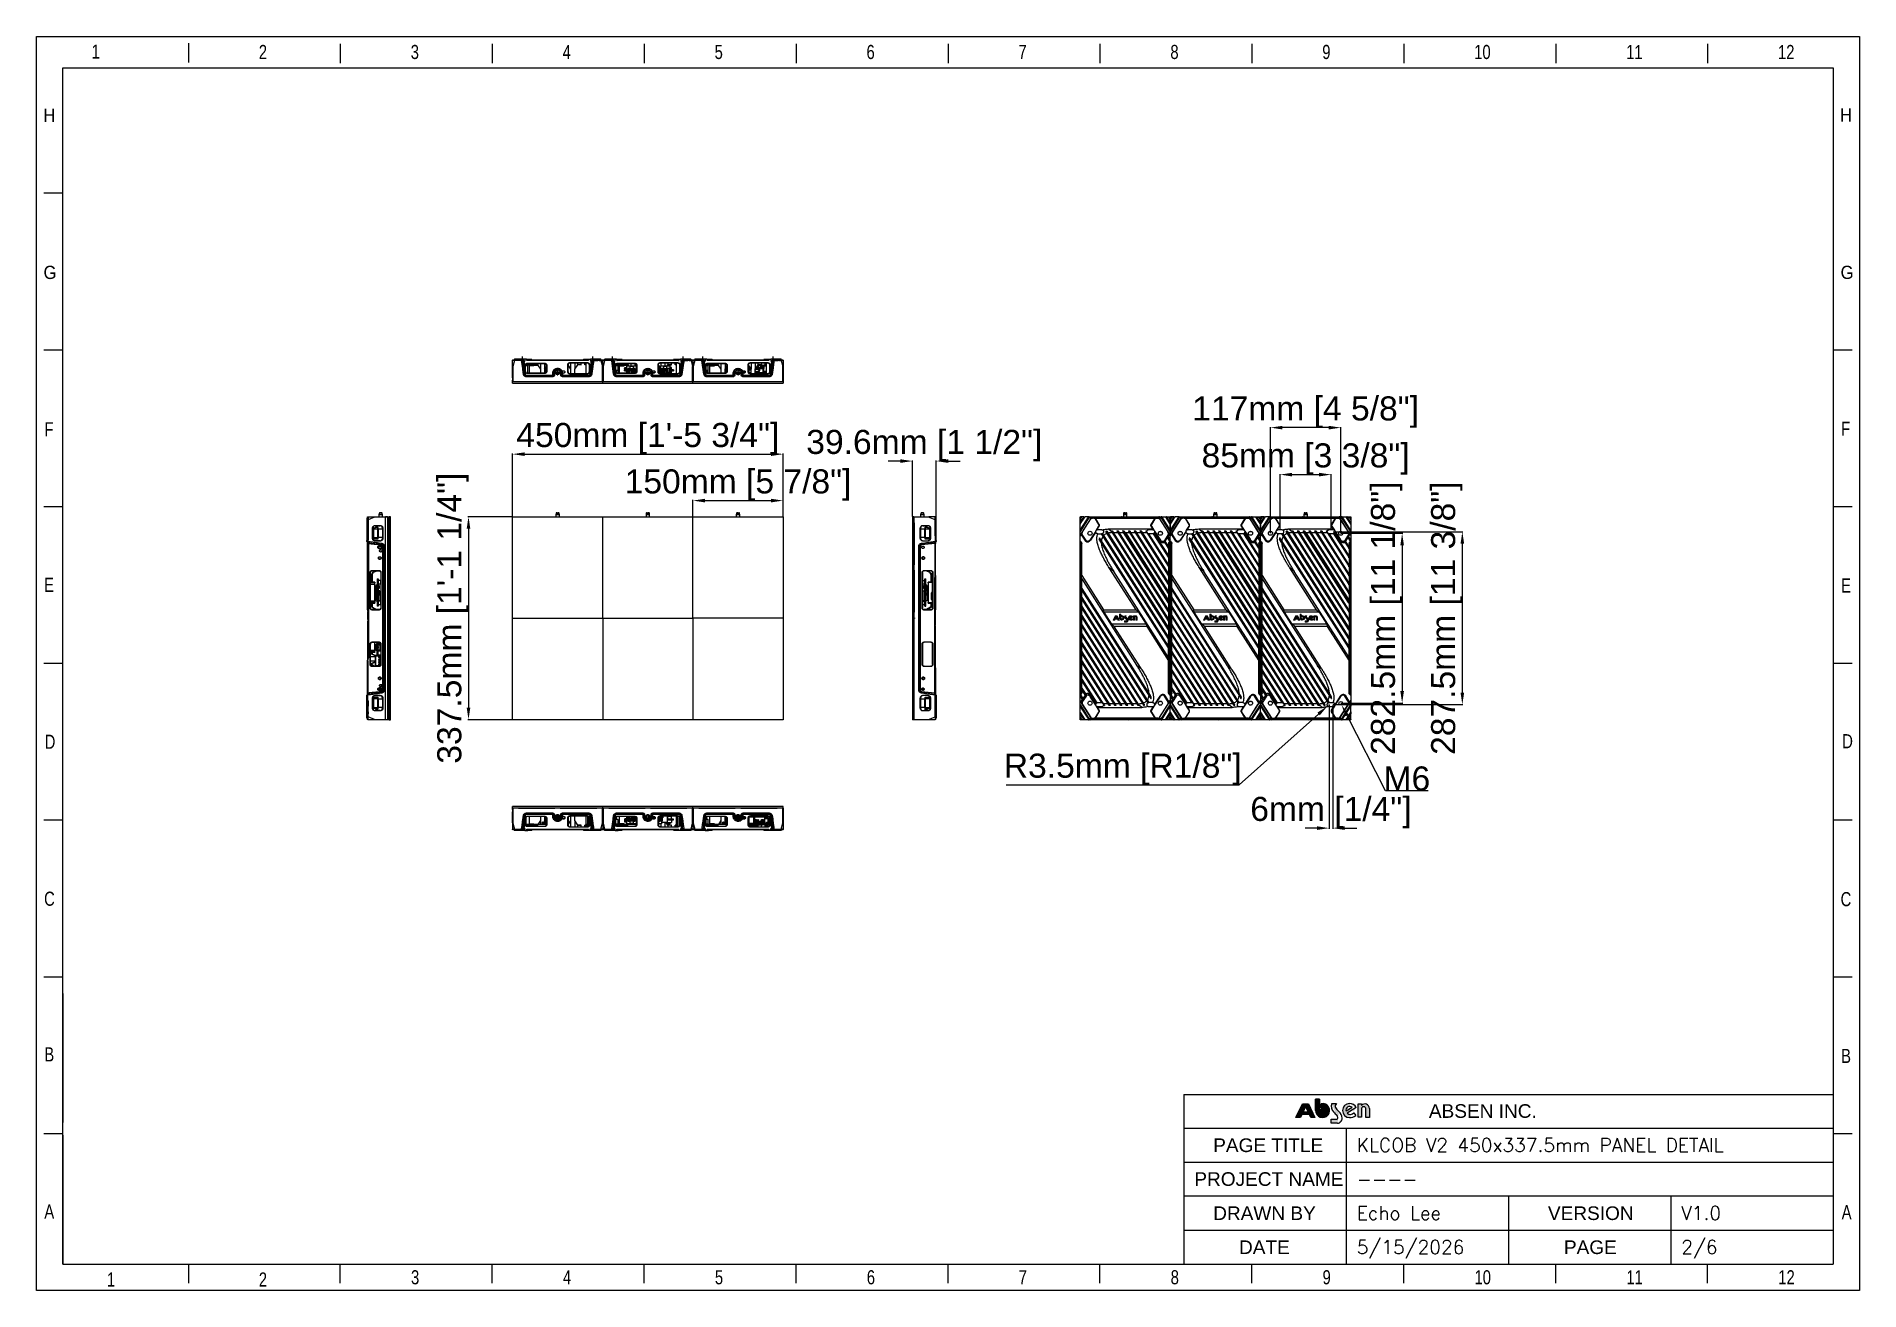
# Model space of a CAD drawing. Header units: millimetres. Extents: x 620 to 19791, y 2539 to 6969.
# Drawn here: x 3988 to 7020, y 2539 to 4624 of the extents above; entities that cross this region are included whole.
import ezdxf

# ---------------------------------------------------------------- set-up
doc = ezdxf.new("R2010")
doc.units = ezdxf.units.MM
doc.layers.add('DIM', color=4, linetype='Continuous')
doc.layers.add('图框', color=7, linetype='Continuous')
doc.layers.add('图层 1', color=7, linetype='Continuous', lineweight=18)
doc.styles.add('CKSTANDARD', font='arial.ttf')
doc.styles.add('Roamns', font='romans.shx')
doc.styles.get("Standard").update_dxf_attribs({"font": 'arial.ttf'})
doc.dimstyles.new('缩小5倍', dxfattribs={"dimtxt": 40, "dimasz": 20, "dimexe": 1, "dimexo": 0.2, "dimgap": 0, "dimtad": 1, "dimtoh": 1, "dimdec": 1, "dimzin": 9, "dimdsep": 46, "dimtxsty": 'Standard', "dimblk": '_FILLED', "dimcen": 0.2, "dimclrd": 256, "dimclre": 256, "dimclrt": 256, "dimadec": 1, "dimazin": 2, "dimtfac": 1, "dimtdec": 1, "dimtofl": 0, "dimtmove": 0, "dimatfit": 3, "dimldrblk": '_FILLED', "dimfxl": 1, "dimtolj": 1, "dimtzin": 0, "dimarcsym": 0})

msp = doc.modelspace()

# ---------------------------------------------------------------- blocks, each defined once
blk = doc.blocks.new('A$C7F980674')
at = {"layer": 'DIM'}
h = blk.add_hatch(color=0, dxfattribs=at)
h.paths.add_polyline_path([(0, 14.4), (17.5, 49.1), (32.4, 49.1), (48.6, 14.4), (37.9, 14.4), (34.5, 21.5), (15.2, 21.5), (11.8, 14.4)])
h.paths.add_polyline_path([(24.9, 41.7), (18.4, 28.2), (31.3, 28.2)], flags=16)
h = blk.add_hatch(color=0, dxfattribs=at)
edge = h.paths.add_edge_path()
edge.add_arc((102.7, 13.9), 4.01, 268.9922, 361.5919)
edge.add_arc((99.2, 13.9), 7.59, 1.2701, 51.0785)
edge.add_arc((307.9, 226.7), 290.6, 223.1995, 225.4213, ccw=False)
edge.add_arc((110, 42.4), 20.2, 160.183, 226.2535, ccw=False)
edge.add_line((91, 49.3), (102.8, 49.3))
edge.add_arc((108.3, 42.8), 8.43, 130.3455, 201.7414)
edge.add_arc((128.4, 54.8), 31.8, 208.35, 232.647)
edge.add_arc((94.7, 12), 22.7, 1.6073, 50.5833, ccw=False)
edge.add_arc((105.8, 11.6), 11.6, -89.3538, 5.2245, ccw=False)
edge.add_line((106, 0), (89.9, 0))
edge.add_line((89.9, 0), (89.9, 9.9))
edge.add_line((89.9, 9.9), (102.7, 9.9))
edge = h.paths.add_edge_path()
edge.add_arc((171.8, 36), 5.59, 4.2423, 157.3807)
edge.add_line((166.6, 38.1), (166.6, 14.7))
edge.add_line((166.6, 14.7), (158.3, 14.7))
edge.add_line((158.3, 14.7), (158.3, 49))
edge.add_line((158.3, 49), (166.6, 49))
edge.add_line((166.6, 49), (166.6, 44.5))
edge.add_arc((175.1, 37.2), 11.2, 0.8903, 139.1292, ccw=False)
edge.add_line((186.2, 37.4), (186.2, 14.6))
edge.add_line((186.2, 14.6), (177.3, 14.6))
edge.add_line((177.3, 14.6), (177.3, 36.4))
edge = h.paths.add_edge_path(flags=16)
edge.add_arc((136.4, 32.8), 9.44, 49.484, 192.8466)
edge.add_line((127.2, 30.7), (142.6, 40))
edge = h.paths.add_edge_path()
edge.add_arc((138.3, 35.1), 13, 229.4307, 313.9876)
edge.add_line((147.3, 25.7), (151.6, 19.1))
edge.add_arc((136.9, 38.4), 24.3, 268.4243, 307.2636, ccw=False)
edge.add_arc((136.2, 31.8), 17.7, 90, 270, ccw=False)
edge.add_arc((137, 31.5), 17.9, 25.5591, 92.5335, ccw=False)
edge.add_line((153.1, 39.3), (129.9, 25.2))
at = {"layer": '图框'}
h = blk.add_hatch(color=30, dxfattribs=at)
edge = h.paths.add_edge_path(flags=0)
edge.add_line((64.3, 49.2), (64.3, 38.8))
edge.add_arc((68.1, 31.9), 7.85, -180, 118.4785, ccw=False)
edge.add_line((60.2, 31.9), (60.2, 60.6))
edge.add_line((60.2, 60.6), (50.4, 60.6))
edge.add_line((50.4, 60.6), (50.4, 31.9))
edge.add_arc((68.1, 31.9), 17.7, 180, 462.2223)
at = {"layer": '图框', "color": 7, "linetype": 'Continuous'}
for p, q in [((0, 14.4), (17.5, 49.1)), ((17.5, 49.1), (32.4, 49.1)), ((32.4, 49.1), (48.6, 14.4)), ((91, 49.3), (102.8, 49.3)), ((158.3, 49), (166.6, 49)), ((158.3, 14.7), (158.3, 49)), ((166.6, 49), (166.6, 44.5)), ((11.8, 14.4), (0, 14.4)), ((15.2, 21.5), (11.8, 14.4)), ((34.5, 21.5), (15.2, 21.5)), ((24.9, 41.7), (18.4, 28.2)), ((18.4, 28.2), (31.3, 28.2)), ((31.3, 28.2), (24.9, 41.7)), ((37.9, 14.4), (34.5, 21.5)), ((48.6, 14.4), (37.9, 14.4)), ((89.9, 9.9), (102.7, 9.9)), ((89.9, 0), (89.9, 9.9)), ((106, 0), (89.9, 0)), ((127.2, 30.7), (142.6, 40)), ((153.1, 39.3), (129.9, 25.2)), ((147.3, 25.7), (151.6, 19.1)), ((166.6, 14.7), (158.3, 14.7)), ((166.6, 38.1), (166.6, 14.7)), ((177.3, 14.6), (177.3, 36.4)), ((186.2, 14.6), (177.3, 14.6)), ((186.2, 37.4), (186.2, 14.6))]:
    blk.add_line(p, q, dxfattribs=at)
at = {"layer": '图框', "color": 30}
for p, q in [((60.2, 60.6), (50.4, 60.6)), ((50.4, 60.6), (50.4, 31.9)), ((60.2, 31.9), (60.2, 60.6)), ((64.3, 49.2), (64.3, 38.8))]:
    blk.add_line(p, q, dxfattribs=at)
at = {"layer": '图框', "color": 30, "linetype": 'Continuous'}
for p, q in [((50.4, 60.6), (60.2, 60.6)), ((50.4, 31.9), (50.4, 60.6)), ((60.2, 60.6), (60.2, 31.9)), ((64.3, 38.8), (64.3, 49.2))]:
    blk.add_line(p, q, dxfattribs=at)
at = {"layer": '图框', "color": 30}
for radius, end in [(17.7, 102.2223), (7.85, 118.4785)]:
    blk.add_arc((68.1, 31.9), radius, 180, end, dxfattribs=at)
at = {"layer": '图框', "color": 30, "linetype": 'Continuous'}
for radius, end in [(17.7, 102.2223), (7.85, 118.4785)]:
    blk.add_arc((68.1, 31.9), radius, 180, end, dxfattribs=at)
at = {"layer": '图框', "color": 7, "linetype": 'Continuous'}
for centre, radius, start, end in [((110, 42.4), 20.2, 160.183, 226.2535), ((108.3, 42.8), 8.43, 130.3455, 201.7414), ((136.2, 31.8), 17.7, 90, 270), ((137, 31.5), 17.9, 25.5591, 92.5335), ((175.1, 37.2), 11.2, 0.8903, 139.1292), ((307.9, 226.7), 290.6, 223.1995, 225.4213), ((128.4, 54.8), 31.8, 208.35, 232.647), ((102.7, 13.9), 4.01, 268.9922, 1.5919), ((99.2, 13.9), 7.59, 1.2701, 51.0785), ((105.8, 11.6), 11.6, 270.6462, 5.2245), ((94.7, 12), 22.7, 1.6073, 50.5833), ((136.4, 32.8), 9.44, 49.484, 192.8466), ((138.3, 35.1), 13, 229.4307, 313.9876), ((136.9, 38.4), 24.3, 268.4243, 307.2636), ((171.8, 36), 5.59, 4.2423, 157.3807)]:
    blk.add_arc(centre, radius, start, end, dxfattribs=at)
blk = doc.blocks.new('standard template')
for p, q in [((3074, 30739), (3074, 30336)), ((6246, 30728), (6246, 30325)), ((9418, 30728), (9418, 30325)), ((12589, 30728), (12589, 30325)), ((15761, 30728), (15761, 30325)), ((18933, 30728), (18933, 30325)), ((22104, 30728), (22104, 30325)), ((25276, 30728), (25276, 30325)), ((28448, 30728), (28448, 30325)), ((31619, 30728), (31619, 30325)), ((34791, 30728), (34791, 30325)), ((456, 27607), (54, 27607)), ((456, 24334), (54, 24334)), ((37812, 24334), (37409, 24334)), ((456, 21062), (54, 21062)), ((37812, 21062), (37409, 21062)), ((456, 17790), (54, 17790)), ((37812, 17790), (37409, 17790)), ((456, 14517), (54, 14517)), ((37812, 14517), (37409, 14517)), ((456, 11245), (54, 11245)), ((37812, 11245), (37409, 11245)), ((456, 10901), (456, 8211)), ((456, 8211), (456, 10446)), ((456, 6313), (456, 10291)), ((23857, 8796), (37409, 8796)), ((23857, 8093), (37409, 8093)), ((27246, 8093), (27246, 5254)), ((456, 7973), (54, 7973)), ((456, 7944), (456, 5254)), ((37812, 7973), (37409, 7973)), ((23857, 7383), (37409, 7383)), ((23857, 6674), (37409, 6674)), ((30633, 6674), (30633, 5254)), ((34021, 6674), (34021, 5254)), ((23857, 5964), (37409, 5964)), ((456, 5254), (37409, 5254)), ((3074, 5254), (3074, 4851)), ((6246, 4851), (6246, 5254)), ((9418, 4851), (9418, 5254)), ((12589, 4851), (12589, 5254)), ((15761, 4851), (15761, 5254)), ((18933, 4851), (18933, 5254)), ((22104, 4851), (22104, 5254)), ((25276, 4851), (25276, 5254)), ((28448, 4851), (28448, 5254)), ((31619, 4851), (31619, 5254)), ((34791, 4851), (34791, 5254))]:
    blk.add_line(p, q)
at = {"color": 7}
for p, q in [((23857, 8796), (23857, 5964)), ((28856, 8796), (31734, 8796)), ((23857, 5964), (23857, 5254))]:
    blk.add_line(p, q, dxfattribs=at)
blk.add_lwpolyline([(37963, 4700), (-97, 4700), (-97, 30879), (37963, 30879)], close=True)
for points in [[(456, 6674), (456, 5964), (456, 5254), (456, 30226), (37409, 30226), (37409, 5254)], [(456, 9631), (456, 8921), (456, 8211)]]:
    blk.add_lwpolyline(points, dxfattribs=at)
at = {"color": 0, "xscale": 8.255519999999997, "yscale": 8.255519999999997, "zscale": 8.255519999999997}
blk.add_blockref('A$C7F980674', (26192, 8195), dxfattribs=at)
at = {"style": 'CKSTANDARD'}
for s, height, width, p in [('1', 295, 0.75, (1055, 30416)), ('2', 295, 0.75, (4545, 30408)), ('3', 295, 0.75, (7716, 30408)), ('4', 295, 0.75, (10888, 30408)), ('5', 295, 0.75, (14060, 30408)), ('6', 295, 0.75, (17231, 30408)), ('7', 295, 0.75, (20403, 30408)), ('8', 295, 0.75, (23575, 30408)), ('9', 295, 0.75, (26746, 30408)), ('10', 294.8, 0.75, (29918, 30408)), ('11', 294.8, 0.75, (33090, 30408)), ('12', 294.8, 0.75, (36261, 30408)), ('H', 276, 0.9, (47, 29097)), ('H', 276, 0.9, (37555, 29102)), ('G', 276, 0.9, (50, 25816)), ('G', 276, 0.9, (37567, 25817)), ('F', 295, 0.75, (37578, 22543)), ('F', 295, 0.75, (69, 22532)), ('E', 295, 0.75, (62, 19285)), ('E', 295, 0.75, (37578, 19270)), ('D', 295, 0.75, (74, 16009)), ('D', 295, 0.75, (37601, 16020)), ('C', 295, 0.75, (62, 12732)), ('C', 295, 0.75, (37567, 12723)), ('B', 295, 0.75, (67, 9483)), ('B', 295, 0.75, (37578, 9450)), ('A', 295, 0.75, (67, 6202)), ('A', 295, 0.75, (37590, 6188)), ('1', 295, 0.75, (1373, 4783)), ('2', 295, 0.75, (4545, 4783)), ('3', 295, 0.75, (7722, 4830)), ('4', 295, 0.75, (10894, 4830)), ('5', 295, 0.75, (14066, 4830)), ('6', 295, 0.75, (17237, 4830)), ('7', 295, 0.75, (20409, 4830)), ('8', 295, 0.75, (23581, 4830)), ('9', 295, 0.75, (26752, 4830)), ('10', 294.8, 0.75, (29924, 4830)), ('11', 294.8, 0.75, (33096, 4830)), ('12', 294.8, 0.75, (36267, 4830))]:
    blk.add_text(s, height=height, dxfattribs=dict(at, width=width)).set_placement(p)
at = {"char_height": 284.52, "attachment_point": 1, "style": 'Roamns'}
for s, insert, width in [('{\\fArial|b0|i0|c0|p34;ABSEN INC.}', (28972, 8590), 3912.01), ('{\\fArial|b0|i0|c0|p34;PAGE TITLE}', (24469, 7876), 3912.01), ('{\\fArial|b0|i0|c0|p34;PROJECT NAME}', (24075, 7170), 3305.73), ('{\\fArial|b0|i0|c0|p34;DRAWN BY}', (24469, 6457), 3912.01), ('{\\fArial|b0|i0|c0|p34;VERSION}', (31457, 6457), 3912.01), ('{\\fArial|b0|i0|c0|p34;DATE}', (25008, 5747), 3912.01), ('{\\fArial|b0|i0|c0|p34;PAGE}', (31791, 5747), 3912.01)]:
    blk.add_mtext(s, dxfattribs=dict(at, insert=insert, width=width))
at = {"style": 'Roamns'}
for tag, p in [('PAGE_NAME', (27466, 7594)), ('PROJECT_NAME', (27466, 6884)), ('DRAWN_NAME', (27466, 6174)), ('VERSION', (34241, 6174)), ('SELECT_DATA', (27466, 5464)), ('PAGE_NUMBER', (34241, 5464))]:
    blk.add_attdef(tag, p, '', height=285, dxfattribs=at)
blk = doc.blocks.new('_FILLED')
at = {"color": 0, "linetype": 'ByBlock'}
blk.add_solid([(0, 0), (-1, 0.15), (-1, -0.15)], dxfattribs=at)
blk = doc.blocks.new('*D182')
at = {"lineweight": -2, "transparency": 16777216}
for p, q in [((4780.1, 3825.9), (4780.1, 3930.7)), ((4800.1, 3929.7), (5210.1, 3929.7)), ((5230.1, 3825.9), (5230.1, 3930.7))]:
    blk.add_line(p, q, dxfattribs=at)
at = {"layer": 'Defpoints', "color": 0, "transparency": 16777216}
for p in [(5230.1, 3929.7), (4780.1, 3825.7), (5230.1, 3825.7)]:
    blk.add_point(p, dxfattribs=at)
at = {"lineweight": -2, "transparency": 16777216, "xscale": 20, "yscale": 20, "zscale": 20, "rotation": 180}
blk.add_blockref('_FILLED', (4780.1, 3929.7), dxfattribs=at)
at = {"lineweight": -2, "transparency": 16777216, "xscale": 20, "yscale": 20, "zscale": 20}
blk.add_blockref('_FILLED', (5230.1, 3929.7), dxfattribs=at)
at = {"transparency": 16777216, "insert": (5005.1, 3955.5), "char_height": 40, "attachment_point": 5}
blk.add_mtext('\\A1;450mm [1\'-5 3/4"]', dxfattribs=at)
blk = doc.blocks.new('*D183')
at = {"lineweight": -2, "transparency": 16777216}
for p, q in [((4779.9, 3825.7), (4705.9, 3825.7)), ((4706.9, 3805.7), (4706.9, 3508.2)), ((4779.9, 3488.2), (4705.9, 3488.2))]:
    blk.add_line(p, q, dxfattribs=at)
at = {"layer": 'Defpoints', "color": 0, "transparency": 16777216}
for p in [(4780.1, 3825.7), (4706.9, 3488.2), (4780.1, 3488.2)]:
    blk.add_point(p, dxfattribs=at)
at = {"lineweight": -2, "transparency": 16777216, "xscale": 20, "yscale": 20, "zscale": 20}
for p, rotation in [((4706.9, 3825.7), 90), ((4706.9, 3488.2), 270)]:
    blk.add_blockref('_FILLED', p, dxfattribs=dict(at, rotation=rotation))
at = {"transparency": 16777216, "insert": (4681, 3657), "char_height": 40, "attachment_point": 5, "rotation": 90}
blk.add_mtext('\\A1;337.5mm [1\'-1 1/4"]', dxfattribs=at)
blk = doc.blocks.new('*D184')
at = {"lineweight": -2, "transparency": 16777216}
for p, q in [((5080.1, 3825.9), (5080.1, 3853.5)), ((5100.1, 3852.5), (5210.1, 3852.5)), ((5230.1, 3825.9), (5230.1, 3853.5))]:
    blk.add_line(p, q, dxfattribs=at)
at = {"layer": 'Defpoints', "color": 0, "transparency": 16777216}
for p in [(5230.1, 3852.5), (5080.1, 3825.7), (5230.1, 3825.7)]:
    blk.add_point(p, dxfattribs=at)
at = {"lineweight": -2, "transparency": 16777216, "xscale": 20, "yscale": 20, "zscale": 20, "rotation": 180}
blk.add_blockref('_FILLED', (5080.1, 3852.5), dxfattribs=at)
at = {"lineweight": -2, "transparency": 16777216, "xscale": 20, "yscale": 20, "zscale": 20}
blk.add_blockref('_FILLED', (5230.1, 3852.5), dxfattribs=at)
at = {"transparency": 16777216, "insert": (5155.1, 3878.4), "char_height": 40, "attachment_point": 5}
blk.add_mtext('\\A1;150mm [5 7/8"]', dxfattribs=at)
blk = doc.blocks.new('*D185')
at = {"lineweight": -2, "transparency": 16777216}
for p, q in [((6157.6, 3798.2), (6260.4, 3798.2)), ((6259.4, 3778.2), (6259.4, 3535.7)), ((6157.6, 3515.7), (6260.4, 3515.7))]:
    blk.add_line(p, q, dxfattribs=at)
at = {"layer": 'Defpoints', "color": 0, "transparency": 16777216}
for p in [(6157.4, 3798.2), (6157.4, 3515.7), (6259.4, 3515.7)]:
    blk.add_point(p, dxfattribs=at)
at = {"lineweight": -2, "transparency": 16777216, "xscale": 20, "yscale": 20, "zscale": 20}
for p, rotation in [((6259.4, 3798.2), 90), ((6259.4, 3515.7), 270)]:
    blk.add_blockref('_FILLED', p, dxfattribs=dict(at, rotation=rotation))
at = {"transparency": 16777216, "insert": (6233.5, 3657), "char_height": 40, "attachment_point": 5, "rotation": 90}
blk.add_mtext('\\A1;282.5mm [11 1/8"]', dxfattribs=at)
blk = doc.blocks.new('*D186')
at = {"lineweight": -2, "transparency": 16777216}
for p, q in [((6040.4, 3798.4), (6040.4, 3974.8)), ((6137.4, 3973.8), (6060.4, 3973.8)), ((6157.4, 3798.4), (6157.4, 3974.8))]:
    blk.add_line(p, q, dxfattribs=at)
at = {"layer": 'Defpoints', "color": 0, "transparency": 16777216}
for p in [(6040.4, 3973.8), (6040.4, 3798.2), (6157.4, 3798.2)]:
    blk.add_point(p, dxfattribs=at)
at = {"lineweight": -2, "transparency": 16777216, "xscale": 20, "yscale": 20, "zscale": 20, "rotation": 180}
blk.add_blockref('_FILLED', (6040.4, 3973.8), dxfattribs=at)
at = {"lineweight": -2, "transparency": 16777216, "xscale": 20, "yscale": 20, "zscale": 20}
blk.add_blockref('_FILLED', (6157.4, 3973.8), dxfattribs=at)
at = {"transparency": 16777216, "insert": (6098.9, 3999.7), "char_height": 40, "attachment_point": 5}
blk.add_mtext('\\A1;117mm [4 5/8"]', dxfattribs=at)
blk = doc.blocks.new('*D202')
at = {"lineweight": -2, "transparency": 16777216}
for p, q in [((5425, 3918.2), (5405, 3918.2)), ((5445, 3825.9), (5445, 3919.2)), ((5484.6, 3823.6), (5484.6, 3919.2)), ((5504.6, 3918.2), (5524.6, 3918.2))]:
    blk.add_line(p, q, dxfattribs=at)
at = {"layer": 'Defpoints', "color": 0, "transparency": 16777216}
for p in [(5484.6, 3918.2), (5445, 3825.7), (5484.6, 3823.4)]:
    blk.add_point(p, dxfattribs=at)
at = {"lineweight": -2, "transparency": 16777216, "xscale": 20, "yscale": 20, "zscale": 20}
blk.add_blockref('_FILLED', (5445, 3918.2), dxfattribs=at)
at = {"lineweight": -2, "transparency": 16777216, "xscale": 20, "yscale": 20, "zscale": 20, "rotation": 180}
blk.add_blockref('_FILLED', (5484.6, 3918.2), dxfattribs=at)
at = {"transparency": 16777216, "insert": (5464.8, 3944), "char_height": 40, "attachment_point": 5}
blk.add_mtext('\\A1;39.6mm [1 1/2"]', dxfattribs=at)
blk = doc.blocks.new('*D187')
at = {"lineweight": -2, "transparency": 16777216}
for p, q in [((6157.2, 3515.7), (6157.6, 3515.7)), ((6157.4, 3515.5), (6157.4, 3515.9)), ((6231.8, 3369.8), (6167.8, 3495.2)), ((6302.8, 3369.8), (6231.8, 3369.8))]:
    blk.add_line(p, q, dxfattribs=at)
at = {"layer": 'Defpoints', "color": 0, "transparency": 16777216}
for p in [(6156, 3518.4), (6158.7, 3513)]:
    blk.add_point(p, dxfattribs=at)
at = {"lineweight": -2, "transparency": 16777216, "xscale": 20, "yscale": 20, "zscale": 20, "rotation": 117.0472511054041}
blk.add_blockref('_FILLED', (6158.7, 3513), dxfattribs=at)
at = {"transparency": 16777216, "insert": (6267.3, 3390.2), "char_height": 40, "attachment_point": 5}
blk.add_mtext('\\A1;M6', dxfattribs=at)
blk = doc.blocks.new('*D188')
at = {"lineweight": -2, "transparency": 16777216}
for p, q in [((6056.4, 3804.4), (6056.4, 3896.7)), ((6076.4, 3895.7), (6121.4, 3895.7)), ((6141.4, 3804.4), (6141.4, 3896.7))]:
    blk.add_line(p, q, dxfattribs=at)
at = {"layer": 'Defpoints', "color": 0, "transparency": 16777216}
for p in [(6141.4, 3895.7), (6056.4, 3804.2), (6141.4, 3804.2)]:
    blk.add_point(p, dxfattribs=at)
at = {"lineweight": -2, "transparency": 16777216, "xscale": 20, "yscale": 20, "zscale": 20, "rotation": 180}
blk.add_blockref('_FILLED', (6056.4, 3895.7), dxfattribs=at)
at = {"lineweight": -2, "transparency": 16777216, "xscale": 20, "yscale": 20, "zscale": 20}
blk.add_blockref('_FILLED', (6141.4, 3895.7), dxfattribs=at)
at = {"transparency": 16777216, "insert": (6098.9, 3921.6), "char_height": 40, "attachment_point": 5}
blk.add_mtext('\\A1;85mm [3 3/8"]', dxfattribs=at)
blk = doc.blocks.new('*D189')
at = {"lineweight": -2, "transparency": 16777216}
for p, q in [((6144.6, 3800.7), (6360.5, 3800.7)), ((6359.5, 3533.2), (6359.5, 3780.7)), ((6144.6, 3513.2), (6360.5, 3513.2))]:
    blk.add_line(p, q, dxfattribs=at)
at = {"layer": 'Defpoints', "color": 0, "transparency": 16777216}
for p in [(6144.4, 3800.7), (6359.5, 3800.7), (6144.4, 3513.2)]:
    blk.add_point(p, dxfattribs=at)
at = {"lineweight": -2, "transparency": 16777216, "xscale": 20, "yscale": 20, "zscale": 20}
for p, rotation in [((6359.5, 3800.7), 90), ((6359.5, 3513.2), 270)]:
    blk.add_blockref('_FILLED', p, dxfattribs=dict(at, rotation=rotation))
at = {"transparency": 16777216, "insert": (6333.6, 3657), "char_height": 40, "attachment_point": 5, "rotation": 90}
blk.add_mtext('\\A1;287.5mm [11 3/8"]', dxfattribs=at)
blk = doc.blocks.new('*D190')
at = {"lineweight": -2, "transparency": 16777216}
for p, q in [((6138, 3513.1), (6138, 3306.9)), ((6144, 3513.1), (6144, 3306.9)), ((6118, 3307.9), (6098, 3307.9)), ((6164, 3307.9), (6184, 3307.9))]:
    blk.add_line(p, q, dxfattribs=at)
at = {"layer": 'Defpoints', "color": 0, "transparency": 16777216}
for p in [(6138, 3513.3), (6144, 3513.3), (6144, 3307.9)]:
    blk.add_point(p, dxfattribs=at)
at = {"lineweight": -2, "transparency": 16777216, "xscale": 20, "yscale": 20, "zscale": 20}
blk.add_blockref('_FILLED', (6138, 3307.9), dxfattribs=at)
at = {"lineweight": -2, "transparency": 16777216, "xscale": 20, "yscale": 20, "zscale": 20, "rotation": 180}
blk.add_blockref('_FILLED', (6144, 3307.9), dxfattribs=at)
at = {"transparency": 16777216, "insert": (6141, 3333.8), "char_height": 40, "attachment_point": 5}
blk.add_mtext('\\A1;6mm [1/4"]', dxfattribs=at)
blk = doc.blocks.new('*D191')
at = {"lineweight": -2, "transparency": 16777216}
for p, q in [((5988.6, 3379.8), (6120.5, 3497.6)), ((6137.8, 3513.3), (6138.2, 3513.3)), ((6138, 3513.1), (6138, 3513.5)), ((5601, 3379.8), (5988.6, 3379.8))]:
    blk.add_line(p, q, dxfattribs=at)
at = {"layer": 'Defpoints', "color": 0, "transparency": 16777216}
for p in [(6135.4, 3511), (6138, 3513.3)]:
    blk.add_point(p, dxfattribs=at)
at = {"lineweight": -2, "transparency": 16777216, "xscale": 20, "yscale": 20, "zscale": 20, "rotation": 41.7774340312797}
blk.add_blockref('_FILLED', (6135.4, 3511), dxfattribs=at)
at = {"transparency": 16777216, "insert": (5794.8, 3405.7), "char_height": 40, "attachment_point": 5}
blk.add_mtext('\\A1;R3.5mm [R1/8"]', dxfattribs=at)
blk = doc.blocks.new('tugj')
h = blk.add_hatch(color=256)
h.paths.add_polyline_path([(12364.4, 4987.6), (12367, 4987.6), (12365.7, 4990.4)], flags=16)
h.paths.add_polyline_path([(12367.7, 4986.1), (12363.7, 4986.1), (12363, 4984.6), (12360.5, 4984.6), (12363.9, 4992), (12366.2, 4992), (12367.4, 4992), (12370.9, 4984.6), (12368.4, 4984.6)])
at = {"true_color": 0xf58220}
h = blk.add_hatch(color=30, dxfattribs=at)
edge = h.paths.add_edge_path()
edge.add_spline(control_points=[(12373.4, 4987.8), (12373.5, 4987.6), (12373.6, 4987.4), (12373.8, 4987.2), (12374.1, 4986.9), (12374.5, 4986.7), (12375, 4986.7), (12376, 4986.7), (12376.7, 4987.4), (12376.7, 4988.4), (12376.7, 4989.3), (12376, 4990.1), (12375, 4990.1), (12374.7, 4990.1), (12374.4, 4990), (12374.2, 4989.8), (12374.2, 4989.8), (12374.2, 4992), (12374.2, 4992), (12374.5, 4992.1), (12374.8, 4992.1), (12375, 4992.1), (12377.1, 4992.1), (12378.8, 4990.4), (12378.8, 4988.4), (12378.8, 4986.3), (12377.1, 4984.6), (12375, 4984.6), (12373.3, 4984.6), (12371.9, 4985.8), (12371.4, 4987.3), (12371.3, 4987.8), (12371.3, 4988.3), (12371.3, 4988.9), (12371.3, 4988.9), (12371.3, 4989.5), (12371.3, 4989.5), (12371.3, 4989.5), (12371.3, 4994.5), (12371.3, 4994.5), (12371.3, 4994.5), (12373.3, 4994.5), (12373.3, 4994.5), (12373.3, 4992.6), (12373.3, 4990.7), (12373.3, 4988.8), (12373.3, 4988.5), (12373.3, 4988.1), (12373.4, 4987.8)], knot_values=[0, 0, 0, 0, 1, 1, 1, 2, 2, 2, 3, 3, 3, 4, 4, 4, 5, 5, 5, 6, 6, 6, 7, 7, 7, 8, 8, 8, 9, 9, 9, 10, 10, 10, 11, 11, 11, 12, 12, 12, 13, 13, 13, 14, 14, 14, 15, 15, 15, 16, 16, 16, 16], degree=3, periodic=0)
h = blk.add_hatch(color=256)
edge = h.paths.add_edge_path()
edge.add_spline(control_points=[(12379.9, 4992), (12379.9, 4992), (12382.4, 4992), (12382.4, 4992), (12381.6, 4991.4), (12381.6, 4990.4), (12382.2, 4989.6), (12382.4, 4989.3), (12382.6, 4989.1), (12382.8, 4988.8), (12383.5, 4988), (12384.2, 4987.4), (12384.8, 4986.6), (12385.6, 4985.6), (12385.9, 4984.5), (12385.4, 4983.2), (12385.1, 4982.5), (12384.7, 4982), (12384.1, 4981.7), (12383.6, 4981.5), (12383.1, 4981.4), (12382.5, 4981.4), (12382.5, 4981.4), (12379.6, 4981.4), (12379.6, 4981.4), (12379.6, 4981.4), (12379.6, 4983.7), (12379.6, 4983.7), (12379.6, 4983.7), (12382.4, 4983.7), (12382.4, 4983.7), (12382.4, 4983.7), (12382.4, 4983.7), (12382.4, 4983.7), (12382.4, 4983.7), (12382.4, 4983.7), (12382.4, 4983.7), (12382.4, 4983.7), (12382.4, 4983.7), (12382.4, 4983.7), (12382.4, 4983.7), (12382.4, 4983.7), (12382.4, 4983.7), (12382.9, 4983.7), (12383.3, 4984.1), (12383.3, 4984.6), (12383.3, 4985), (12383, 4985.3), (12382.7, 4985.6), (12382.1, 4986.3), (12381.4, 4987.1), (12381, 4987.5), (12379.7, 4988.8), (12379.4, 4990.3), (12379.9, 4992)], knot_values=[0, 0, 0, 0, 1, 1, 1, 2, 2, 2, 3, 3, 3, 4, 4, 4, 5, 5, 5, 6, 6, 6, 7, 7, 7, 8, 8, 8, 9, 9, 9, 10, 10, 10, 11, 11, 11, 12, 12, 12, 13, 13, 13, 14, 14, 14, 15, 15, 15, 16, 16, 16, 17, 17, 17, 18, 18, 18, 18], degree=3, periodic=0)
h = blk.add_hatch(color=256)
edge = h.paths.add_edge_path()
edge.add_spline(control_points=[(12393, 4985.5), (12392.5, 4985.2), (12392, 4985), (12391.5, 4984.8), (12391, 4984.7), (12390.5, 4984.6), (12389.9, 4984.6), (12389.4, 4984.6), (12388.9, 4984.7), (12388.4, 4984.9), (12388, 4985), (12387.6, 4985.3), (12387.2, 4985.7), (12386.8, 4986), (12386.5, 4986.4), (12386.3, 4986.9), (12386.1, 4987.3), (12386, 4987.8), (12386, 4988.3), (12386, 4988.8), (12386.1, 4989.3), (12386.3, 4989.8), (12386.5, 4990.2), (12386.8, 4990.6), (12387.2, 4991), (12387.6, 4991.3), (12388, 4991.6), (12388.4, 4991.8), (12388.9, 4992), (12389.4, 4992), (12389.9, 4992), (12390.7, 4992), (12391.4, 4991.9), (12392, 4991.5), (12392.6, 4991.1), (12393.1, 4990.6), (12393.5, 4989.9), (12393.5, 4989.9), (12388.4, 4986.8), (12388.4, 4986.8), (12388.6, 4986.6), (12388.9, 4986.5), (12389.2, 4986.4), (12389.4, 4986.3), (12389.7, 4986.2), (12390, 4986.2), (12390.4, 4986.2), (12390.7, 4986.3), (12391.1, 4986.4), (12391.4, 4986.5), (12391.8, 4986.8), (12392.3, 4987), (12392.3, 4987), (12393, 4985.5), (12393, 4985.5)], knot_values=[0, 0, 0, 0, 1, 1, 1, 2, 2, 2, 3, 3, 3, 4, 4, 4, 5, 5, 5, 6, 6, 6, 7, 7, 7, 8, 8, 8, 9, 9, 9, 10, 10, 10, 11, 11, 11, 12, 12, 12, 13, 13, 13, 14, 14, 14, 15, 15, 15, 16, 16, 16, 17, 17, 17, 18, 18, 18, 18], degree=3, periodic=0)
edge = h.paths.add_edge_path(flags=16)
edge.add_spline(control_points=[(12387.8, 4988.1), (12387.8, 4988.1), (12391.1, 4990.1), (12391.1, 4990.1), (12391, 4990.2), (12390.8, 4990.3), (12390.6, 4990.4), (12390.4, 4990.5), (12390.2, 4990.5), (12389.9, 4990.5), (12389.3, 4990.5), (12388.8, 4990.3), (12388.4, 4989.9), (12388, 4989.5), (12387.8, 4989), (12387.8, 4988.4), (12387.8, 4988.3), (12387.8, 4988.2), (12387.8, 4988.2), (12387.8, 4988.1), (12387.8, 4988.1), (12387.8, 4988.1)], knot_values=[0, 0, 0, 0, 1, 1, 1, 2, 2, 2, 3, 3, 3, 4, 4, 4, 5, 5, 5, 6, 6, 6, 7, 7, 7, 7], degree=3, periodic=0)
h = blk.add_hatch(color=256)
edge = h.paths.add_edge_path()
edge.add_spline(control_points=[(12394.3, 4984.6), (12394.3, 4984.6), (12394.3, 4992), (12394.3, 4992), (12394.3, 4992), (12395.9, 4992), (12395.9, 4992), (12395.9, 4992), (12395.9, 4990.9), (12395.9, 4990.9), (12396.5, 4991.6), (12397.1, 4991.9), (12398, 4991.9), (12398.5, 4991.9), (12399.2, 4991.6), (12399.6, 4991.1), (12400, 4990.6), (12400.2, 4990.3), (12400.2, 4989.4), (12400.2, 4989.4), (12400.2, 4984.6), (12400.2, 4984.6), (12400.2, 4984.6), (12398.4, 4984.6), (12398.4, 4984.6), (12398.4, 4984.6), (12398.4, 4988.8), (12398.4, 4988.8), (12398.4, 4989), (12398.4, 4989.3), (12398.4, 4989.5), (12398.3, 4989.7), (12398.2, 4989.9), (12398.1, 4990.1), (12397.6, 4990.6), (12396.8, 4990.6), (12396.3, 4990), (12396.1, 4989.7), (12396.1, 4989.5), (12396.1, 4988.7), (12396.1, 4988.7), (12396.1, 4984.6), (12396.1, 4984.6), (12396.1, 4984.6), (12394.3, 4984.6), (12394.3, 4984.6)], knot_values=[0, 0, 0, 0, 1, 1, 1, 2, 2, 2, 3, 3, 3, 4, 4, 4, 5, 5, 5, 6, 6, 6, 7, 7, 7, 8, 8, 8, 9, 9, 9, 10, 10, 10, 11, 11, 11, 12, 12, 12, 13, 13, 13, 14, 14, 14, 15, 15, 15, 15], degree=3, periodic=0)
h = blk.add_hatch(color=256)
h.paths.add_polyline_path([(12514.4, 4987.6), (12517, 4987.6), (12515.7, 4990.4)], flags=16)
h.paths.add_polyline_path([(12517.7, 4986.1), (12513.7, 4986.1), (12513, 4984.6), (12510.5, 4984.6), (12513.9, 4992), (12516.2, 4992), (12517.4, 4992), (12520.9, 4984.6), (12518.4, 4984.6)])
h = blk.add_hatch(color=30, dxfattribs=at)
edge = h.paths.add_edge_path()
edge.add_spline(control_points=[(12523.4, 4987.8), (12523.5, 4987.6), (12523.6, 4987.4), (12523.8, 4987.2), (12524.1, 4986.9), (12524.5, 4986.7), (12525, 4986.7), (12526, 4986.7), (12526.7, 4987.4), (12526.7, 4988.4), (12526.7, 4989.3), (12526, 4990.1), (12525, 4990.1), (12524.7, 4990.1), (12524.4, 4990), (12524.2, 4989.8), (12524.2, 4989.8), (12524.2, 4992), (12524.2, 4992), (12524.5, 4992.1), (12524.8, 4992.1), (12525, 4992.1), (12527.1, 4992.1), (12528.8, 4990.4), (12528.8, 4988.4), (12528.8, 4986.3), (12527.1, 4984.6), (12525, 4984.6), (12523.3, 4984.6), (12521.9, 4985.8), (12521.4, 4987.3), (12521.3, 4987.8), (12521.3, 4988.3), (12521.3, 4988.9), (12521.3, 4988.9), (12521.3, 4989.5), (12521.3, 4989.5), (12521.3, 4989.5), (12521.3, 4994.5), (12521.3, 4994.5), (12521.3, 4994.5), (12523.3, 4994.5), (12523.3, 4994.5), (12523.3, 4992.6), (12523.3, 4990.7), (12523.3, 4988.8), (12523.3, 4988.5), (12523.3, 4988.1), (12523.4, 4987.8)], knot_values=[0, 0, 0, 0, 1, 1, 1, 2, 2, 2, 3, 3, 3, 4, 4, 4, 5, 5, 5, 6, 6, 6, 7, 7, 7, 8, 8, 8, 9, 9, 9, 10, 10, 10, 11, 11, 11, 12, 12, 12, 13, 13, 13, 14, 14, 14, 15, 15, 15, 16, 16, 16, 16], degree=3, periodic=0)
h = blk.add_hatch(color=256)
edge = h.paths.add_edge_path()
edge.add_spline(control_points=[(12529.9, 4992), (12529.9, 4992), (12532.4, 4992), (12532.4, 4992), (12531.6, 4991.4), (12531.6, 4990.4), (12532.2, 4989.6), (12532.4, 4989.3), (12532.6, 4989.1), (12532.8, 4988.8), (12533.5, 4988), (12534.2, 4987.4), (12534.8, 4986.6), (12535.6, 4985.6), (12535.9, 4984.5), (12535.4, 4983.2), (12535.1, 4982.5), (12534.7, 4982), (12534.1, 4981.7), (12533.6, 4981.5), (12533.1, 4981.4), (12532.5, 4981.4), (12532.5, 4981.4), (12529.6, 4981.4), (12529.6, 4981.4), (12529.6, 4981.4), (12529.6, 4983.7), (12529.6, 4983.7), (12529.6, 4983.7), (12532.4, 4983.7), (12532.4, 4983.7), (12532.4, 4983.7), (12532.4, 4983.7), (12532.4, 4983.7), (12532.4, 4983.7), (12532.4, 4983.7), (12532.4, 4983.7), (12532.4, 4983.7), (12532.4, 4983.7), (12532.4, 4983.7), (12532.4, 4983.7), (12532.4, 4983.7), (12532.4, 4983.7), (12532.9, 4983.7), (12533.3, 4984.1), (12533.3, 4984.6), (12533.3, 4985), (12533, 4985.3), (12532.7, 4985.6), (12532.1, 4986.3), (12531.4, 4987.1), (12531, 4987.5), (12529.7, 4988.8), (12529.4, 4990.3), (12529.9, 4992)], knot_values=[0, 0, 0, 0, 1, 1, 1, 2, 2, 2, 3, 3, 3, 4, 4, 4, 5, 5, 5, 6, 6, 6, 7, 7, 7, 8, 8, 8, 9, 9, 9, 10, 10, 10, 11, 11, 11, 12, 12, 12, 13, 13, 13, 14, 14, 14, 15, 15, 15, 16, 16, 16, 17, 17, 17, 18, 18, 18, 18], degree=3, periodic=0)
h = blk.add_hatch(color=256)
edge = h.paths.add_edge_path()
edge.add_spline(control_points=[(12543, 4985.5), (12542.5, 4985.2), (12542, 4985), (12541.5, 4984.8), (12541, 4984.7), (12540.5, 4984.6), (12539.9, 4984.6), (12539.4, 4984.6), (12538.9, 4984.7), (12538.4, 4984.9), (12538, 4985), (12537.6, 4985.3), (12537.2, 4985.7), (12536.8, 4986), (12536.5, 4986.4), (12536.3, 4986.9), (12536.1, 4987.3), (12536, 4987.8), (12536, 4988.3), (12536, 4988.8), (12536.1, 4989.3), (12536.3, 4989.8), (12536.5, 4990.2), (12536.8, 4990.6), (12537.2, 4991), (12537.6, 4991.3), (12538, 4991.6), (12538.4, 4991.8), (12538.9, 4992), (12539.4, 4992), (12539.9, 4992), (12540.7, 4992), (12541.4, 4991.9), (12542, 4991.5), (12542.6, 4991.1), (12543.1, 4990.6), (12543.5, 4989.9), (12543.5, 4989.9), (12538.4, 4986.8), (12538.4, 4986.8), (12538.6, 4986.6), (12538.9, 4986.5), (12539.2, 4986.4), (12539.4, 4986.3), (12539.7, 4986.2), (12540, 4986.2), (12540.4, 4986.2), (12540.7, 4986.3), (12541.1, 4986.4), (12541.4, 4986.5), (12541.8, 4986.8), (12542.3, 4987), (12542.3, 4987), (12543, 4985.5), (12543, 4985.5)], knot_values=[0, 0, 0, 0, 1, 1, 1, 2, 2, 2, 3, 3, 3, 4, 4, 4, 5, 5, 5, 6, 6, 6, 7, 7, 7, 8, 8, 8, 9, 9, 9, 10, 10, 10, 11, 11, 11, 12, 12, 12, 13, 13, 13, 14, 14, 14, 15, 15, 15, 16, 16, 16, 17, 17, 17, 18, 18, 18, 18], degree=3, periodic=0)
edge = h.paths.add_edge_path(flags=16)
edge.add_spline(control_points=[(12537.8, 4988.1), (12537.8, 4988.1), (12541.1, 4990.1), (12541.1, 4990.1), (12541, 4990.2), (12540.8, 4990.3), (12540.6, 4990.4), (12540.4, 4990.5), (12540.2, 4990.5), (12539.9, 4990.5), (12539.3, 4990.5), (12538.8, 4990.3), (12538.4, 4989.9), (12538, 4989.5), (12537.8, 4989), (12537.8, 4988.4), (12537.8, 4988.3), (12537.8, 4988.2), (12537.8, 4988.2), (12537.8, 4988.1), (12537.8, 4988.1), (12537.8, 4988.1)], knot_values=[0, 0, 0, 0, 1, 1, 1, 2, 2, 2, 3, 3, 3, 4, 4, 4, 5, 5, 5, 6, 6, 6, 7, 7, 7, 7], degree=3, periodic=0)
h = blk.add_hatch(color=256)
edge = h.paths.add_edge_path()
edge.add_spline(control_points=[(12544.3, 4984.6), (12544.3, 4984.6), (12544.3, 4992), (12544.3, 4992), (12544.3, 4992), (12545.9, 4992), (12545.9, 4992), (12545.9, 4992), (12545.9, 4990.9), (12545.9, 4990.9), (12546.5, 4991.6), (12547.1, 4991.9), (12548, 4991.9), (12548.5, 4991.9), (12549.2, 4991.6), (12549.6, 4991.1), (12550, 4990.6), (12550.2, 4990.3), (12550.2, 4989.4), (12550.2, 4989.4), (12550.2, 4984.6), (12550.2, 4984.6), (12550.2, 4984.6), (12548.4, 4984.6), (12548.4, 4984.6), (12548.4, 4984.6), (12548.4, 4988.8), (12548.4, 4988.8), (12548.4, 4989), (12548.4, 4989.3), (12548.4, 4989.5), (12548.3, 4989.7), (12548.2, 4989.9), (12548.1, 4990.1), (12547.6, 4990.6), (12546.8, 4990.6), (12546.3, 4990), (12546.1, 4989.7), (12546.1, 4989.5), (12546.1, 4988.7), (12546.1, 4988.7), (12546.1, 4984.6), (12546.1, 4984.6), (12546.1, 4984.6), (12544.3, 4984.6), (12544.3, 4984.6)], knot_values=[0, 0, 0, 0, 1, 1, 1, 2, 2, 2, 3, 3, 3, 4, 4, 4, 5, 5, 5, 6, 6, 6, 7, 7, 7, 8, 8, 8, 9, 9, 9, 10, 10, 10, 11, 11, 11, 12, 12, 12, 13, 13, 13, 14, 14, 14, 15, 15, 15, 15], degree=3, periodic=0)
h = blk.add_hatch(color=256)
h.paths.add_polyline_path([(12664.4, 4987.6), (12667, 4987.6), (12665.7, 4990.4)], flags=16)
h.paths.add_polyline_path([(12667.7, 4986.1), (12663.7, 4986.1), (12663, 4984.6), (12660.5, 4984.6), (12663.9, 4992), (12666.2, 4992), (12667.4, 4992), (12670.9, 4984.6), (12668.4, 4984.6)])
h = blk.add_hatch(color=30, dxfattribs=at)
edge = h.paths.add_edge_path()
edge.add_spline(control_points=[(12673.4, 4987.8), (12673.5, 4987.6), (12673.6, 4987.4), (12673.8, 4987.2), (12674.1, 4986.9), (12674.5, 4986.7), (12675, 4986.7), (12676, 4986.7), (12676.7, 4987.4), (12676.7, 4988.4), (12676.7, 4989.3), (12676, 4990.1), (12675, 4990.1), (12674.7, 4990.1), (12674.4, 4990), (12674.2, 4989.8), (12674.2, 4989.8), (12674.2, 4992), (12674.2, 4992), (12674.5, 4992.1), (12674.8, 4992.1), (12675, 4992.1), (12677.1, 4992.1), (12678.8, 4990.4), (12678.8, 4988.4), (12678.8, 4986.3), (12677.1, 4984.6), (12675, 4984.6), (12673.3, 4984.6), (12671.9, 4985.8), (12671.4, 4987.3), (12671.3, 4987.8), (12671.3, 4988.3), (12671.3, 4988.9), (12671.3, 4988.9), (12671.3, 4989.5), (12671.3, 4989.5), (12671.3, 4989.5), (12671.3, 4994.5), (12671.3, 4994.5), (12671.3, 4994.5), (12673.3, 4994.5), (12673.3, 4994.5), (12673.3, 4992.6), (12673.3, 4990.7), (12673.3, 4988.8), (12673.3, 4988.5), (12673.3, 4988.1), (12673.4, 4987.8)], knot_values=[0, 0, 0, 0, 1, 1, 1, 2, 2, 2, 3, 3, 3, 4, 4, 4, 5, 5, 5, 6, 6, 6, 7, 7, 7, 8, 8, 8, 9, 9, 9, 10, 10, 10, 11, 11, 11, 12, 12, 12, 13, 13, 13, 14, 14, 14, 15, 15, 15, 16, 16, 16, 16], degree=3, periodic=0)
h = blk.add_hatch(color=256)
edge = h.paths.add_edge_path()
edge.add_spline(control_points=[(12679.9, 4992), (12679.9, 4992), (12682.4, 4992), (12682.4, 4992), (12681.6, 4991.4), (12681.6, 4990.4), (12682.2, 4989.6), (12682.4, 4989.3), (12682.6, 4989.1), (12682.8, 4988.8), (12683.5, 4988), (12684.2, 4987.4), (12684.8, 4986.6), (12685.6, 4985.6), (12685.9, 4984.5), (12685.4, 4983.2), (12685.1, 4982.5), (12684.7, 4982), (12684.1, 4981.7), (12683.6, 4981.5), (12683.1, 4981.4), (12682.5, 4981.4), (12682.5, 4981.4), (12679.6, 4981.4), (12679.6, 4981.4), (12679.6, 4981.4), (12679.6, 4983.7), (12679.6, 4983.7), (12679.6, 4983.7), (12682.4, 4983.7), (12682.4, 4983.7), (12682.4, 4983.7), (12682.4, 4983.7), (12682.4, 4983.7), (12682.4, 4983.7), (12682.4, 4983.7), (12682.4, 4983.7), (12682.4, 4983.7), (12682.4, 4983.7), (12682.4, 4983.7), (12682.4, 4983.7), (12682.4, 4983.7), (12682.4, 4983.7), (12682.9, 4983.7), (12683.3, 4984.1), (12683.3, 4984.6), (12683.3, 4985), (12683, 4985.3), (12682.7, 4985.6), (12682.1, 4986.3), (12681.4, 4987.1), (12681, 4987.5), (12679.7, 4988.8), (12679.4, 4990.3), (12679.9, 4992)], knot_values=[0, 0, 0, 0, 1, 1, 1, 2, 2, 2, 3, 3, 3, 4, 4, 4, 5, 5, 5, 6, 6, 6, 7, 7, 7, 8, 8, 8, 9, 9, 9, 10, 10, 10, 11, 11, 11, 12, 12, 12, 13, 13, 13, 14, 14, 14, 15, 15, 15, 16, 16, 16, 17, 17, 17, 18, 18, 18, 18], degree=3, periodic=0)
h = blk.add_hatch(color=256)
edge = h.paths.add_edge_path()
edge.add_spline(control_points=[(12693, 4985.5), (12692.5, 4985.2), (12692, 4985), (12691.5, 4984.8), (12691, 4984.7), (12690.5, 4984.6), (12689.9, 4984.6), (12689.4, 4984.6), (12688.9, 4984.7), (12688.4, 4984.9), (12688, 4985), (12687.6, 4985.3), (12687.2, 4985.7), (12686.8, 4986), (12686.5, 4986.4), (12686.3, 4986.9), (12686.1, 4987.3), (12686, 4987.8), (12686, 4988.3), (12686, 4988.8), (12686.1, 4989.3), (12686.3, 4989.8), (12686.5, 4990.2), (12686.8, 4990.6), (12687.2, 4991), (12687.6, 4991.3), (12688, 4991.6), (12688.4, 4991.8), (12688.9, 4992), (12689.4, 4992), (12689.9, 4992), (12690.7, 4992), (12691.4, 4991.9), (12692, 4991.5), (12692.6, 4991.1), (12693.1, 4990.6), (12693.5, 4989.9), (12693.5, 4989.9), (12688.4, 4986.8), (12688.4, 4986.8), (12688.6, 4986.6), (12688.9, 4986.5), (12689.2, 4986.4), (12689.4, 4986.3), (12689.7, 4986.2), (12690, 4986.2), (12690.4, 4986.2), (12690.7, 4986.3), (12691.1, 4986.4), (12691.4, 4986.5), (12691.8, 4986.8), (12692.3, 4987), (12692.3, 4987), (12693, 4985.5), (12693, 4985.5)], knot_values=[0, 0, 0, 0, 1, 1, 1, 2, 2, 2, 3, 3, 3, 4, 4, 4, 5, 5, 5, 6, 6, 6, 7, 7, 7, 8, 8, 8, 9, 9, 9, 10, 10, 10, 11, 11, 11, 12, 12, 12, 13, 13, 13, 14, 14, 14, 15, 15, 15, 16, 16, 16, 17, 17, 17, 18, 18, 18, 18], degree=3, periodic=0)
edge = h.paths.add_edge_path(flags=16)
edge.add_spline(control_points=[(12687.8, 4988.1), (12687.8, 4988.1), (12691.1, 4990.1), (12691.1, 4990.1), (12691, 4990.2), (12690.8, 4990.3), (12690.6, 4990.4), (12690.4, 4990.5), (12690.2, 4990.5), (12689.9, 4990.5), (12689.3, 4990.5), (12688.8, 4990.3), (12688.4, 4989.9), (12688, 4989.5), (12687.8, 4989), (12687.8, 4988.4), (12687.8, 4988.3), (12687.8, 4988.2), (12687.8, 4988.2), (12687.8, 4988.1), (12687.8, 4988.1), (12687.8, 4988.1)], knot_values=[0, 0, 0, 0, 1, 1, 1, 2, 2, 2, 3, 3, 3, 4, 4, 4, 5, 5, 5, 6, 6, 6, 7, 7, 7, 7], degree=3, periodic=0)
h = blk.add_hatch(color=256)
edge = h.paths.add_edge_path()
edge.add_spline(control_points=[(12694.3, 4984.6), (12694.3, 4984.6), (12694.3, 4992), (12694.3, 4992), (12694.3, 4992), (12695.9, 4992), (12695.9, 4992), (12695.9, 4992), (12695.9, 4990.9), (12695.9, 4990.9), (12696.5, 4991.6), (12697.1, 4991.9), (12698, 4991.9), (12698.5, 4991.9), (12699.2, 4991.6), (12699.6, 4991.1), (12700, 4990.6), (12700.2, 4990.3), (12700.2, 4989.4), (12700.2, 4989.4), (12700.2, 4984.6), (12700.2, 4984.6), (12700.2, 4984.6), (12698.4, 4984.6), (12698.4, 4984.6), (12698.4, 4984.6), (12698.4, 4988.8), (12698.4, 4988.8), (12698.4, 4989), (12698.4, 4989.3), (12698.4, 4989.5), (12698.3, 4989.7), (12698.2, 4989.9), (12698.1, 4990.1), (12697.6, 4990.6), (12696.8, 4990.6), (12696.3, 4990), (12696.1, 4989.7), (12696.1, 4989.5), (12696.1, 4988.7), (12696.1, 4988.7), (12696.1, 4984.6), (12696.1, 4984.6), (12696.1, 4984.6), (12694.3, 4984.6), (12694.3, 4984.6)], knot_values=[0, 0, 0, 0, 1, 1, 1, 2, 2, 2, 3, 3, 3, 4, 4, 4, 5, 5, 5, 6, 6, 6, 7, 7, 7, 8, 8, 8, 9, 9, 9, 10, 10, 10, 11, 11, 11, 12, 12, 12, 13, 13, 13, 14, 14, 14, 15, 15, 15, 15], degree=3, periodic=0)
at = {"color": 7, "linetype": 'Continuous', "lineweight": 25}
for p, q in [((12305.5, 5156.1), (12305.5, 5156.6)), ((12305.5, 5156.6), (12306, 5156.6)), ((12305.5, 5151.6), (12308.7, 5156.6)), ((12306, 5156.6), (12305.5, 5156.1)), ((12305.5, 5151.6), (12305.5, 5156.1)), ((12308.7, 5156.6), (12306, 5156.6)), ((12311, 5155.6), (12306.5, 5148.6)), ((12306.5, 5145.1), (12313.3, 5155.6)), ((12319.2, 5155.6), (12306.5, 5135.8)), ((12306.5, 5132.2), (12321.4, 5155.6)), ((12311.6, 5156.6), (12308.7, 5156.6)), ((12313.3, 5155.6), (12311, 5155.6)), ((12311.6, 5156.6), (12313.9, 5156.6)), ((12319.8, 5156.6), (12313.9, 5156.6)), ((12321.4, 5155.6), (12319.2, 5155.6)), ((12319.8, 5156.6), (12320.4, 5156.6)), ((12320.5, 5156.6), (12319.8, 5156.6)), ((12322.3, 5154.1), (12321.1, 5155.1)), ((12321.4, 5155.6), (12321.5, 5155.7)), ((12321.5, 5155.7), (12321.6, 5155.9)), ((12322.9, 5154.9), (12321.6, 5155.9)), ((12322.9, 5154.9), (12325.5, 5155.8)), ((12326.5, 5155.6), (12324.4, 5154.4)), ((12325.8, 5154.4), (12324.4, 5154.4)), ((12326, 5154.3), (12325.8, 5154.4)), ((12328.6, 5154.3), (12326, 5154.3)), ((12327.6, 5154.7), (12327.6, 5155.4)), ((12328, 5154.9), (12327.6, 5155.4)), ((12328.6, 5154.3), (12329.1, 5154.4)), ((12328.7, 5156.6), (12328.7, 5155.9)), ((12328.7, 5156.6), (12372.2, 5156.6)), ((12328.7, 5155.7), (12328.7, 5155.9)), ((12328.7, 5155.9), (12372.2, 5155.9)), ((12372.2, 5155.7), (12328.7, 5155.7)), ((12329.1, 5154.4), (12431.9, 5154.4)), ((12331, 5155.6), (12360, 5155.6)), ((12331, 5155.6), (12331, 5155.1)), ((12331, 5155.1), (12360, 5155.1)), ((12360, 5154.6), (12331, 5154.6)), ((12360, 5155.1), (12360, 5155.6)), ((12363.5, 5155.4), (12363, 5154.9)), ((12363.5, 5155.4), (12363.5, 5154.7)), ((12372.2, 5156.6), (12372.2, 5155.9)), ((12372.2, 5155.7), (12372.2, 5155.9)), ((12372.6, 5155.5), (12372.5, 5155.7)), ((12374.1, 5155.9), (12374, 5155.8)), ((12374, 5155.7), (12374, 5155.6)), ((12378, 5162.3), (12377.6, 5159.6)), ((12377.6, 5159.6), (12377.6, 5156.6)), ((12383.5, 5159.6), (12377.6, 5159.6)), ((12379.9, 5161.6), (12379.9, 5162.3)), ((12379.9, 5161.6), (12381.1, 5161.6)), ((12381.1, 5162.3), (12381.1, 5161.6)), ((12383.5, 5159.6), (12383.1, 5162.3)), ((12383.5, 5156.6), (12383.5, 5159.6)), ((12385.5, 5156.6), (12387.4, 5155.7)), ((12385.8, 5156.6), (12387.6, 5155.9)), ((12387.4, 5155.7), (12387.6, 5155.9)), ((12388.6, 5155.7), (12388.5, 5155.5)), ((12388.8, 5156.6), (12388.8, 5155.9)), ((12388.8, 5156.6), (12432.4, 5156.6)), ((12388.8, 5155.7), (12388.8, 5155.9)), ((12388.8, 5155.9), (12432.4, 5155.9)), ((12432.4, 5155.7), (12388.8, 5155.7)), ((12398.6, 5154.8), (12398.6, 5155.3)), ((12399, 5154.8), (12398.6, 5155.3)), ((12402, 5155.5), (12431, 5155.5)), ((12402, 5155.5), (12402, 5155)), ((12402, 5155), (12431, 5155)), ((12431, 5154.6), (12402, 5154.6)), ((12431, 5155), (12431, 5155.5)), ((12431.9, 5154.4), (12432.5, 5154.3)), ((12432.4, 5156.6), (12432.4, 5155.9)), ((12432.4, 5155.7), (12432.4, 5155.9)), ((12432.5, 5154.3), (12435.1, 5154.3)), ((12434.5, 5155.3), (12434, 5154.8)), ((12436.7, 5154.4), (12434.5, 5155.6)), ((12434.5, 5155.3), (12434.5, 5154.8)), ((12435.1, 5154.3), (12435.3, 5154.4)), ((12436.7, 5154.4), (12435.3, 5154.4)), ((12436.7, 5154), (12436.7, 5154.4)), ((12437.4, 5156.6), (12440.5, 5156.6)), ((12438.2, 5154.9), (12439.5, 5155.9)), ((12440, 5155.1), (12438.8, 5154.1)), ((12439.5, 5155.9), (12439.6, 5155.8)), ((12439.6, 5155.8), (12439.7, 5155.5)), ((12439.7, 5155.9), (12439.9, 5155.6)), ((12439.7, 5155.5), (12454.4, 5132.5)), ((12439.9, 5155.6), (12441.7, 5155.6)), ((12439.9, 5155.6), (12454.5, 5132.6)), ((12441.2, 5156.6), (12440.5, 5156.6)), ((12440.7, 5156.6), (12441.2, 5156.6)), ((12441.2, 5156.6), (12447.6, 5156.6)), ((12454.5, 5135.4), (12441.7, 5155.6)), ((12454.7, 5135.5), (12441.8, 5155.7)), ((12447.6, 5156.6), (12449.3, 5156.6)), ((12447.9, 5155.5), (12454.4, 5145.3)), ((12448.1, 5155.6), (12449.8, 5155.6)), ((12448.1, 5155.6), (12454.5, 5145.4)), ((12449.3, 5156.6), (12452.3, 5156.6)), ((12454.5, 5148.2), (12449.8, 5155.6)), ((12454.7, 5148.3), (12450, 5155.7)), ((12452.3, 5156.6), (12455.5, 5151.6)), ((12452.3, 5156.6), (12455, 5156.6)), ((12455, 5156.6), (12456, 5156.6)), ((12455.5, 5156.1), (12455, 5156.6)), ((12455.5, 5156.6), (12455.5, 5156.1)), ((12455.5, 5151.6), (12458.7, 5156.6)), ((12456, 5156.6), (12455.5, 5156.1)), ((12455.5, 5151.6), (12455.5, 5156.1)), ((12458.7, 5156.6), (12456, 5156.6)), ((12461, 5155.6), (12456.5, 5148.6)), ((12456.5, 5145.1), (12463.3, 5155.6)), ((12469.2, 5155.6), (12456.5, 5135.8)), ((12456.5, 5132.2), (12471.4, 5155.6)), ((12461.6, 5156.6), (12458.7, 5156.6)), ((12463.3, 5155.6), (12461, 5155.6)), ((12461.6, 5156.6), (12463.9, 5156.6)), ((12469.8, 5156.6), (12463.9, 5156.6)), ((12471.4, 5155.6), (12469.2, 5155.6)), ((12469.8, 5156.6), (12470.4, 5156.6)), ((12470.5, 5156.6), (12469.8, 5156.6)), ((12472.3, 5154.1), (12471.1, 5155.1)), ((12471.4, 5155.6), (12471.5, 5155.7)), ((12471.5, 5155.7), (12471.6, 5155.9)), ((12472.9, 5154.9), (12471.6, 5155.9)), ((12472.9, 5154.9), (12475.5, 5155.8)), ((12476.5, 5155.6), (12474.4, 5154.4)), ((12475.8, 5154.4), (12474.4, 5154.4)), ((12476, 5154.3), (12475.8, 5154.4)), ((12478.6, 5154.3), (12476, 5154.3)), ((12477.6, 5154.7), (12477.6, 5155.4)), ((12478, 5154.9), (12477.6, 5155.4)), ((12478.6, 5154.3), (12479.1, 5154.4)), ((12478.7, 5156.6), (12478.7, 5155.9)), ((12478.7, 5156.6), (12522.2, 5156.6)), ((12478.7, 5155.7), (12478.7, 5155.9)), ((12478.7, 5155.9), (12522.2, 5155.9)), ((12522.2, 5155.7), (12478.7, 5155.7)), ((12479.1, 5154.4), (12581.9, 5154.4)), ((12481, 5155.6), (12510, 5155.6)), ((12481, 5155.6), (12481, 5155.1)), ((12481, 5155.1), (12510, 5155.1)), ((12510, 5154.6), (12481, 5154.6)), ((12510, 5155.1), (12510, 5155.6)), ((12513.5, 5155.4), (12513, 5154.9)), ((12513.5, 5155.4), (12513.5, 5154.7)), ((12522.2, 5156.6), (12522.2, 5155.9)), ((12522.2, 5155.7), (12522.2, 5155.9)), ((12522.6, 5155.5), (12522.5, 5155.7)), ((12525.2, 5156.6), (12523.5, 5155.9)), ((12524.1, 5155.9), (12524, 5155.8)), ((12524, 5155.7), (12524, 5155.6)), ((12528, 5162.3), (12527.6, 5159.6)), ((12527.6, 5159.6), (12527.6, 5156.6)), ((12533.5, 5159.6), (12527.6, 5159.6)), ((12529.9, 5161.6), (12529.9, 5162.3)), ((12529.9, 5161.6), (12531.1, 5161.6)), ((12531.1, 5162.3), (12531.1, 5161.6)), ((12533.5, 5159.6), (12533.1, 5162.3)), ((12533.5, 5156.6), (12533.5, 5159.6)), ((12535.5, 5156.6), (12537.4, 5155.7)), ((12535.8, 5156.6), (12537.6, 5155.9)), ((12537.4, 5155.7), (12537.6, 5155.9)), ((12538.6, 5155.7), (12538.5, 5155.5)), ((12538.8, 5156.6), (12538.8, 5155.9)), ((12538.8, 5156.6), (12582.4, 5156.6)), ((12538.8, 5155.7), (12538.8, 5155.9)), ((12538.8, 5155.9), (12582.4, 5155.9)), ((12582.4, 5155.7), (12538.8, 5155.7)), ((12548.6, 5154.8), (12548.6, 5155.3)), ((12549, 5154.8), (12548.6, 5155.3)), ((12552, 5155.5), (12581, 5155.5)), ((12552, 5155.5), (12552, 5155)), ((12552, 5155), (12581, 5155)), ((12581, 5154.6), (12552, 5154.6)), ((12581, 5155), (12581, 5155.5)), ((12581.9, 5154.4), (12582.5, 5154.3)), ((12582.4, 5156.6), (12582.4, 5155.9)), ((12582.4, 5155.7), (12582.4, 5155.9)), ((12582.5, 5154.3), (12585.1, 5154.3)), ((12584.5, 5155.3), (12584, 5154.8)), ((12586.7, 5154.4), (12584.5, 5155.6)), ((12584.5, 5155.3), (12584.5, 5154.8)), ((12585.1, 5154.3), (12585.3, 5154.4)), ((12586.7, 5154.4), (12585.3, 5154.4)), ((12586.7, 5154), (12586.7, 5154.4)), ((12587.4, 5156.6), (12590.5, 5156.6)), ((12588.2, 5154.9), (12589.5, 5155.9)), ((12590, 5155.1), (12588.8, 5154.1)), ((12589.5, 5155.9), (12589.6, 5155.8)), ((12589.6, 5155.8), (12589.7, 5155.5)), ((12589.7, 5155.9), (12589.9, 5155.6)), ((12589.7, 5155.5), (12604.4, 5132.5)), ((12589.9, 5155.6), (12591.7, 5155.6)), ((12589.9, 5155.6), (12604.5, 5132.6)), ((12591.2, 5156.6), (12590.5, 5156.6)), ((12590.7, 5156.6), (12591.2, 5156.6)), ((12591.2, 5156.6), (12597.6, 5156.6)), ((12604.5, 5135.4), (12591.7, 5155.6)), ((12604.7, 5135.5), (12591.8, 5155.7)), ((12597.6, 5156.6), (12599.3, 5156.6)), ((12597.9, 5155.5), (12604.4, 5145.3)), ((12598.1, 5155.6), (12599.8, 5155.6)), ((12598.1, 5155.6), (12604.5, 5145.4)), ((12599.3, 5156.6), (12602.3, 5156.6)), ((12604.5, 5148.2), (12599.8, 5155.6)), ((12604.7, 5148.3), (12600, 5155.7)), ((12602.3, 5156.6), (12605.5, 5151.6)), ((12602.3, 5156.6), (12605, 5156.6)), ((12605, 5156.6), (12606, 5156.6)), ((12605.5, 5156.1), (12605, 5156.6)), ((12605.5, 5156.6), (12605.5, 5156.1)), ((12605.5, 5151.6), (12608.7, 5156.6)), ((12606, 5156.6), (12605.5, 5156.1)), ((12605.5, 5156.1), (12605.5, 5151.6)), ((12608.7, 5156.6), (12606, 5156.6)), ((12611, 5155.6), (12606.5, 5148.6)), ((12606.5, 5145.1), (12613.3, 5155.6)), ((12619.2, 5155.6), (12606.5, 5135.8)), ((12606.5, 5132.2), (12621.4, 5155.6)), ((12611.6, 5156.6), (12608.7, 5156.6)), ((12613.3, 5155.6), (12611, 5155.6)), ((12611.6, 5156.6), (12613.9, 5156.6)), ((12619.8, 5156.6), (12613.9, 5156.6)), ((12621.4, 5155.6), (12619.2, 5155.6)), ((12619.8, 5156.6), (12620.4, 5156.6)), ((12620.5, 5156.6), (12619.8, 5156.6)), ((12622.3, 5154.1), (12621.1, 5155.1)), ((12622.9, 5154.9), (12621.6, 5155.9)), ((12625.8, 5154.4), (12624.4, 5154.4)), ((12626, 5154.3), (12625.8, 5154.4)), ((12628.6, 5154.3), (12626, 5154.3)), ((12627.6, 5154.7), (12627.6, 5155.4)), ((12628, 5154.9), (12627.6, 5155.4)), ((12628.6, 5154.3), (12629.1, 5154.4)), ((12628.7, 5156.6), (12628.7, 5155.9)), ((12628.7, 5156.6), (12672.2, 5156.6)), ((12628.7, 5155.9), (12672.2, 5155.9)), ((12672.2, 5155.7), (12628.7, 5155.7)), ((12629.1, 5154.4), (12731.9, 5154.4)), ((12631, 5155.6), (12660, 5155.6)), ((12631, 5155.6), (12631, 5155.1)), ((12631, 5155.1), (12660, 5155.1)), ((12660, 5154.6), (12631, 5154.6)), ((12660, 5155.1), (12660, 5155.6)), ((12663.5, 5155.4), (12663, 5154.9)), ((12663.5, 5155.4), (12663.5, 5154.7)), ((12672.2, 5156.6), (12672.2, 5155.9)), ((12674.1, 5155.9), (12674, 5155.8)), ((12674, 5155.7), (12674, 5155.6)), ((12678, 5162.3), (12677.6, 5159.6)), ((12677.6, 5159.6), (12677.6, 5156.6)), ((12683.5, 5159.6), (12677.6, 5159.6)), ((12679.9, 5161.6), (12679.9, 5162.3)), ((12679.9, 5161.6), (12681.1, 5161.6)), ((12681.1, 5162.3), (12681.1, 5161.6)), ((12683.5, 5159.6), (12683.1, 5162.3)), ((12683.5, 5156.6), (12683.5, 5159.6)), ((12685.5, 5156.6), (12687.4, 5155.7)), ((12685.8, 5156.6), (12687.6, 5155.9)), ((12688.8, 5156.6), (12688.8, 5155.9)), ((12688.8, 5156.6), (12732.4, 5156.6)), ((12688.8, 5155.7), (12688.8, 5155.9)), ((12688.8, 5155.9), (12732.4, 5155.9)), ((12732.4, 5155.7), (12688.8, 5155.7)), ((12698.6, 5154.8), (12698.6, 5155.3)), ((12699, 5154.8), (12698.6, 5155.3)), ((12702, 5155.5), (12731, 5155.5)), ((12702, 5155.5), (12702, 5155)), ((12702, 5155), (12731, 5155)), ((12731, 5154.6), (12702, 5154.6)), ((12731, 5155), (12731, 5155.5)), ((12731.9, 5154.4), (12732.5, 5154.3)), ((12732.4, 5156.6), (12732.4, 5155.9)), ((12732.5, 5154.3), (12735.1, 5154.3)), ((12734.5, 5155.3), (12734, 5154.8)), ((12734.5, 5155.3), (12734.5, 5154.8)), ((12735.1, 5154.3), (12735.3, 5154.4)), ((12736.7, 5154.4), (12735.3, 5154.4)), ((12736.7, 5154), (12736.7, 5154.4)), ((12740, 5155.1), (12738.8, 5154.1)), ((12739.7, 5155.5), (12754.4, 5132.5)), ((12739.9, 5155.6), (12741.7, 5155.6)), ((12739.9, 5155.6), (12754.5, 5132.6)), ((12741.2, 5156.6), (12740.5, 5156.6)), ((12740.7, 5156.6), (12741.2, 5156.6)), ((12741.2, 5156.6), (12747.6, 5156.6)), ((12754.5, 5135.4), (12741.7, 5155.6)), ((12754.7, 5135.5), (12741.8, 5155.7)), ((12747.6, 5156.6), (12749.3, 5156.6)), ((12747.9, 5155.5), (12754.4, 5145.3)), ((12748.1, 5155.6), (12749.8, 5155.6)), ((12748.1, 5155.6), (12754.5, 5145.4)), ((12749.3, 5156.6), (12752.3, 5156.6)), ((12754.5, 5148.2), (12749.8, 5155.6)), ((12754.7, 5148.3), (12750, 5155.7)), ((12752.3, 5156.6), (12755.5, 5151.6)), ((12752.3, 5156.6), (12755, 5156.6)), ((12755, 5156.6), (12755.5, 5156.6)), ((12755.5, 5156.1), (12755, 5156.6)), ((12755.5, 5156.6), (12755.5, 5156.1)), ((12755.5, 5156.1), (12755.5, 5151.6)), ((12305.5, 5125.1), (12323.3, 5153)), ((12305.5, 5147), (12305.5, 5151.6)), ((12305.5, 5143.5), (12305.5, 5147)), ((12305.5, 5134.2), (12305.5, 5143.5)), ((12305.5, 5130.7), (12305.5, 5134.2)), ((12305.5, 5125.1), (12305.5, 5130.7)), ((12309, 5130.4), (12305.5, 5124.9)), ((12305.5, 5125.1), (12305.5, 5124.9)), ((12305.5, 5116.5), (12305.5, 5124.9)), ((12306.5, 5145.1), (12306.5, 5148.6)), ((12306.5, 5132.2), (12306.5, 5135.8)), ((12308.6, 5126.1), (12309.2, 5126.9)), ((12315, 5116), (12308.6, 5126.1)), ((12309, 5130.4), (12309.7, 5131.3)), ((12315.4, 5117.3), (12309.2, 5126.9)), ((12309.7, 5131.3), (12323.5, 5152.9)), ((12331.5, 5131.7), (12322.6, 5117.7)), ((12331.7, 5132.6), (12323, 5119)), ((12323.7, 5153.5), (12323.3, 5153)), ((12323.5, 5152.9), (12323.3, 5153)), ((12331.5, 5152.9), (12331.1, 5153.4)), ((12430, 5153.4), (12331.1, 5153.4)), ((12336.9, 5143.9), (12331.2, 5152.9)), ((12331.2, 5152.9), (12331.5, 5152.9)), ((12337.3, 5143.8), (12331.5, 5152.9)), ((12331.5, 5131.7), (12331.7, 5132.6)), ((12332.7, 5134.2), (12336.9, 5140.8)), ((12332.7, 5134.2), (12333.5, 5134.7)), ((12333.5, 5134.7), (12337.3, 5140.8)), ((12335, 5135.1), (12341, 5135.1)), ((12335.1, 5128.1), (12341.1, 5128.1)), ((12336.9, 5143.9), (12337.3, 5143.8)), ((12336.9, 5140.8), (12337.3, 5140.8)), ((12452.3, 4953.6), (12341.2, 5128.1)), ((12341.9, 5126.5), (12452.2, 4953.5)), ((12452.3, 4956.6), (12342.8, 5128.6)), ((12343.4, 5127.9), (12342.9, 5128.7)), ((12452.5, 4956.7), (12343.4, 5127.9)), ((12349.8, 5132.6), (12348.2, 5132.2)), ((12452.3, 4968.7), (12348.2, 5132.2)), ((12348.8, 5130.8), (12452.2, 4968.6)), ((12349.8, 5132.6), (12452.3, 4971.7)), ((12452.5, 4971.8), (12350.9, 5131.3)), ((12352.8, 5136.2), (12426.7, 5136.2)), ((12352.8, 5136.2), (12356.5, 5133.2)), ((12356.5, 5133.2), (12356.9, 5133.2)), ((12356.9, 5133.2), (12357.2, 5133.2)), ((12357.2, 5133.2), (12359.1, 5133.2)), ((12357.2, 5133.2), (12452.3, 4983.8)), ((12357.7, 5132), (12452.2, 4983.7)), ((12452.3, 4986.8), (12359.1, 5133.2)), ((12452.5, 4986.9), (12360.1, 5132)), ((12361.2, 5130.2), (12368.4, 5130.2)), ((12366.8, 5133.2), (12368.7, 5133.2)), ((12366.8, 5133.2), (12452.3, 4998.9)), ((12367.3, 5132), (12452.2, 4998.7)), ((12452.3, 5001.8), (12368.7, 5133.2)), ((12452.5, 5001.9), (12369.7, 5132)), ((12370.8, 5130.2), (12377.7, 5130.2)), ((12376.4, 5133.2), (12378.3, 5133.2)), ((12376.4, 5133.2), (12452.3, 5013.9)), ((12376.9, 5132), (12452.2, 5013.8)), ((12451.9, 5013.7), (12377.7, 5130.2)), ((12452.3, 5016.9), (12378.3, 5133.2)), ((12452.5, 5017), (12379.3, 5132)), ((12380.8, 5130.2), (12387.7, 5130.2)), ((12380.8, 5130.2), (12452.8, 5017.2)), ((12386, 5133.2), (12387.9, 5133.2)), ((12386, 5133.2), (12452.3, 5029)), ((12386.5, 5132), (12452.2, 5028.9)), ((12452.3, 5032), (12387.9, 5133.2)), ((12452.5, 5032.1), (12388.9, 5132)), ((12390, 5130.2), (12397.3, 5130.2)), ((12395.6, 5133.2), (12397.5, 5133.2)), ((12395.6, 5133.2), (12452.3, 5044.1)), ((12396.1, 5132), (12452.2, 5044)), ((12452.3, 5047.1), (12397.5, 5133.2)), ((12452.5, 5047.2), (12398.5, 5132)), ((12399.6, 5130.2), (12406.9, 5130.2)), ((12405.2, 5133.2), (12407.1, 5133.2)), ((12405.2, 5133.2), (12452.3, 5059.2)), ((12405.7, 5132), (12452.2, 5059)), ((12452.3, 5062.1), (12407.1, 5133.2)), ((12452.5, 5062.2), (12408.1, 5132)), ((12409.2, 5130.2), (12416.5, 5130.2)), ((12414.8, 5133.2), (12416.7, 5133.2)), ((12414.8, 5133.2), (12452.3, 5074.2)), ((12415.3, 5132), (12452.2, 5074.1)), ((12416.8, 5133), (12416.7, 5133.2)), ((12416.8, 5133), (12416.9, 5133.1)), ((12452.3, 5077.2), (12419.9, 5128.1)), ((12420, 5135.1), (12426, 5135.1)), ((12452.5, 5077.3), (12420.1, 5128.1)), ((12426, 5128.1), (12420.1, 5128.1)), ((12423.8, 5143.8), (12429.6, 5152.9)), ((12423.8, 5143.8), (12424.2, 5143.9)), ((12426.7, 5136.2), (12423.8, 5140.8)), ((12423.8, 5140.8), (12424.2, 5140.8)), ((12429.9, 5152.9), (12424.2, 5143.9)), ((12424.2, 5140.8), (12428.4, 5134.2)), ((12427.2, 5128.3), (12426, 5128.1)), ((12426.7, 5136.2), (12427.5, 5134.8)), ((12427.2, 5128.3), (12452.2, 5089.2)), ((12427.4, 5128.4), (12452.3, 5089.3)), ((12452.3, 5092.3), (12428.7, 5129.4)), ((12429.2, 5130.2), (12428.8, 5129.5)), ((12452.5, 5092.4), (12428.8, 5129.5)), ((12429.5, 5131.2), (12429.2, 5130.2)), ((12430.1, 5130.2), (12429.2, 5130.2)), ((12429.4, 5132.6), (12438.1, 5119)), ((12429.5, 5131.2), (12430.1, 5130.2)), ((12429.6, 5152.9), (12430, 5153.4)), ((12429.6, 5152.9), (12429.9, 5152.9)), ((12438.8, 5116.5), (12430.1, 5130.2)), ((12435.6, 5129.5), (12435.8, 5130)), ((12437.8, 5153), (12437.4, 5153.5)), ((12437.8, 5153), (12437.6, 5152.9)), ((12437.6, 5152.9), (12451.4, 5131.3)), ((12437.8, 5153), (12452.7, 5129.6)), ((12451.9, 5126.9), (12445.7, 5117.3)), ((12450.6, 5122.2), (12451.5, 5123.7)), ((12452.7, 5129.6), (12451.4, 5131.3)), ((12451.5, 5123.7), (12455.5, 5117.4)), ((12455.5, 5117.8), (12451.8, 5123.7)), ((12453.1, 5125.2), (12451.9, 5126.9)), ((12453.1, 5125.2), (12452, 5123.4)), ((12454.5, 5148.2), (12454.5, 5145.4)), ((12454.5, 5135.4), (12454.5, 5132.6)), ((12455.5, 5125.1), (12473.3, 5153)), ((12455.5, 5147), (12455.5, 5151.6)), ((12455.5, 5151.6), (12455.5, 5147.1)), ((12455.5, 5147), (12455.5, 5147.1)), ((12455.5, 5143.5), (12455.5, 5147)), ((12455.5, 5147), (12455.5, 5144.2)), ((12455.5, 5144.2), (12455.5, 5134.2)), ((12455.5, 5134.2), (12455.5, 5143.5)), ((12455.5, 5131.4), (12455.5, 5134.2)), ((12455.5, 5134.1), (12455.5, 5134.2)), ((12455.5, 5134.1), (12455.5, 5131.4)), ((12455.5, 5131.4), (12455.5, 5125.1)), ((12455.5, 5125.1), (12455.5, 5130.7)), ((12459, 5130.4), (12455.5, 5124.9)), ((12455.5, 5125.1), (12455.5, 5124.9)), ((12455.5, 5116.5), (12455.5, 5124.9)), ((12456.5, 5145.1), (12456.5, 5148.6)), ((12456.5, 5132.2), (12456.5, 5135.8)), ((12458.6, 5126.1), (12459.2, 5126.9)), ((12465, 5116), (12458.6, 5126.1)), ((12459, 5130.4), (12459.7, 5131.3)), ((12465.4, 5117.3), (12459.2, 5126.9)), ((12459.7, 5131.3), (12473.5, 5152.9)), ((12481.5, 5131.7), (12472.6, 5117.7)), ((12481.7, 5132.6), (12473, 5119)), ((12473.7, 5153.5), (12473.3, 5153)), ((12473.5, 5152.9), (12473.3, 5153)), ((12481.5, 5152.9), (12481.1, 5153.4)), ((12580, 5153.4), (12481.1, 5153.4)), ((12486.9, 5143.9), (12481.2, 5152.9)), ((12481.2, 5152.9), (12481.5, 5152.9)), ((12487.3, 5143.8), (12481.5, 5152.9)), ((12481.5, 5131.7), (12481.7, 5132.6)), ((12482.7, 5134.2), (12486.9, 5140.8)), ((12482.7, 5134.2), (12483.5, 5134.7)), ((12483.5, 5134.7), (12487.3, 5140.8)), ((12485, 5135.1), (12491, 5135.1)), ((12485.1, 5128.1), (12491.1, 5128.1)), ((12486.9, 5143.9), (12487.3, 5143.8)), ((12486.9, 5140.8), (12487.3, 5140.8)), ((12602.3, 4953.6), (12491.2, 5128.1)), ((12491.9, 5126.5), (12602.2, 4953.5)), ((12602.3, 4956.6), (12492.8, 5128.6)), ((12493.4, 5127.9), (12492.9, 5128.7)), ((12602.5, 4956.7), (12493.4, 5127.9)), ((12499.8, 5132.6), (12498.2, 5132.2)), ((12602.3, 4968.7), (12498.2, 5132.2)), ((12498.8, 5130.8), (12602.2, 4968.6)), ((12499.8, 5132.6), (12602.3, 4971.7)), ((12602.5, 4971.8), (12500.9, 5131.3)), ((12502.8, 5136.2), (12576.7, 5136.2)), ((12502.8, 5136.2), (12506.5, 5133.2)), ((12506.5, 5133.2), (12506.9, 5133.2)), ((12506.9, 5133.2), (12507.2, 5133.2)), ((12507.2, 5133.2), (12509.1, 5133.2)), ((12507.2, 5133.2), (12602.3, 4983.8)), ((12507.7, 5132), (12602.2, 4983.7)), ((12602.3, 4986.8), (12509.1, 5133.2)), ((12602.5, 4986.9), (12510.1, 5132)), ((12511.2, 5130.2), (12518.4, 5130.2)), ((12516.8, 5133.2), (12518.7, 5133.2)), ((12516.8, 5133.2), (12602.3, 4998.9)), ((12517.3, 5132), (12602.2, 4998.7)), ((12602.3, 5001.8), (12518.7, 5133.2)), ((12602.5, 5001.9), (12519.7, 5132)), ((12520.8, 5130.2), (12527.7, 5130.2)), ((12526.4, 5133.2), (12528.3, 5133.2)), ((12526.4, 5133.2), (12602.3, 5013.9)), ((12526.9, 5132), (12602.2, 5013.8)), ((12601.9, 5013.7), (12527.7, 5130.2)), ((12602.3, 5016.9), (12528.3, 5133.2)), ((12602.5, 5017), (12529.3, 5132)), ((12530.8, 5130.2), (12537.7, 5130.2)), ((12530.8, 5130.2), (12602.8, 5017.2)), ((12536, 5133.2), (12537.9, 5133.2)), ((12536, 5133.2), (12602.3, 5029)), ((12536.5, 5132), (12602.2, 5028.9)), ((12602.3, 5032), (12537.9, 5133.2)), ((12602.5, 5032.1), (12538.9, 5132)), ((12540, 5130.2), (12547.3, 5130.2)), ((12545.6, 5133.2), (12547.5, 5133.2)), ((12545.6, 5133.2), (12602.3, 5044.1)), ((12546.1, 5132), (12602.2, 5044)), ((12602.3, 5047.1), (12547.5, 5133.2)), ((12602.5, 5047.2), (12548.5, 5132)), ((12549.6, 5130.2), (12556.9, 5130.2)), ((12555.2, 5133.2), (12557.1, 5133.2)), ((12555.2, 5133.2), (12602.3, 5059.2)), ((12555.7, 5132), (12602.2, 5059)), ((12602.3, 5062.1), (12557.1, 5133.2)), ((12602.5, 5062.2), (12558.1, 5132)), ((12559.2, 5130.2), (12566.5, 5130.2)), ((12564.8, 5133.2), (12566.7, 5133.2)), ((12564.8, 5133.2), (12602.3, 5074.2)), ((12565.3, 5132), (12602.2, 5074.1)), ((12566.8, 5133), (12566.7, 5133.2)), ((12566.8, 5133), (12566.9, 5133.1)), ((12602.3, 5077.2), (12569.9, 5128.1)), ((12570, 5135.1), (12576, 5135.1)), ((12602.5, 5077.3), (12570.1, 5128.1)), ((12576, 5128.1), (12570.1, 5128.1)), ((12573.8, 5143.8), (12579.6, 5152.9)), ((12573.8, 5143.8), (12574.2, 5143.9)), ((12576.7, 5136.2), (12573.8, 5140.8)), ((12573.8, 5140.8), (12574.2, 5140.8)), ((12579.9, 5152.9), (12574.2, 5143.9)), ((12574.2, 5140.8), (12578.4, 5134.2)), ((12577.2, 5128.3), (12576, 5128.1)), ((12576.7, 5136.2), (12577.5, 5134.8)), ((12577.2, 5128.3), (12602.2, 5089.2)), ((12577.4, 5128.4), (12602.3, 5089.3)), ((12602.3, 5092.3), (12578.7, 5129.4)), ((12579.2, 5130.2), (12578.8, 5129.5)), ((12602.5, 5092.4), (12578.8, 5129.5)), ((12579.5, 5131.2), (12579.2, 5130.2)), ((12580.1, 5130.2), (12579.2, 5130.2)), ((12579.4, 5132.6), (12588.1, 5119)), ((12579.5, 5131.2), (12580.1, 5130.2)), ((12579.6, 5152.9), (12580, 5153.4)), ((12579.6, 5152.9), (12579.9, 5152.9)), ((12588.8, 5116.5), (12580.1, 5130.2)), ((12585.6, 5129.5), (12585.8, 5130)), ((12587.8, 5153), (12587.4, 5153.5)), ((12587.8, 5153), (12587.6, 5152.9)), ((12587.6, 5152.9), (12601.4, 5131.3)), ((12587.8, 5153), (12602.7, 5129.6)), ((12601.9, 5126.9), (12595.7, 5117.3)), ((12600.6, 5122.2), (12601.5, 5123.7)), ((12602.7, 5129.6), (12601.4, 5131.3)), ((12601.5, 5123.7), (12605.5, 5117.4)), ((12605.5, 5117.8), (12601.8, 5123.7)), ((12603.1, 5125.2), (12601.9, 5126.9)), ((12603.1, 5125.2), (12602, 5123.4)), ((12604.5, 5148.2), (12604.5, 5145.4)), ((12604.5, 5135.4), (12604.5, 5132.6)), ((12605.5, 5125.1), (12623.3, 5153)), ((12605.5, 5151.6), (12605.5, 5147.1)), ((12605.5, 5147), (12605.5, 5151.6)), ((12605.5, 5147), (12605.5, 5147.1)), ((12605.5, 5147), (12605.5, 5144.2)), ((12605.5, 5143.5), (12605.5, 5147)), ((12605.5, 5144.2), (12605.5, 5134.2)), ((12605.5, 5134.2), (12605.5, 5143.5)), ((12605.5, 5134.1), (12605.5, 5134.2)), ((12605.5, 5131.4), (12605.5, 5134.2)), ((12605.5, 5134.1), (12605.5, 5131.4)), ((12605.5, 5131.4), (12605.5, 5125.1)), ((12605.5, 5125.1), (12605.5, 5130.7)), ((12609, 5130.4), (12605.5, 5124.9)), ((12605.5, 5125.1), (12605.5, 5124.9)), ((12605.5, 5116.5), (12605.5, 5124.9)), ((12606.5, 5145.1), (12606.5, 5148.6)), ((12606.5, 5132.2), (12606.5, 5135.8)), ((12608.6, 5126.1), (12609.2, 5126.9)), ((12615, 5116), (12608.6, 5126.1)), ((12609, 5130.4), (12609.7, 5131.3)), ((12615.4, 5117.3), (12609.2, 5126.9)), ((12609.7, 5131.3), (12623.5, 5152.9)), ((12631.5, 5131.7), (12622.6, 5117.7)), ((12631.7, 5132.6), (12623, 5119)), ((12623.5, 5152.9), (12623.3, 5153)), ((12730, 5153.4), (12631.1, 5153.4)), ((12636.9, 5143.9), (12631.2, 5152.9)), ((12631.2, 5152.9), (12631.5, 5152.9)), ((12637.3, 5143.8), (12631.5, 5152.9)), ((12632.7, 5134.2), (12636.9, 5140.8)), ((12633.5, 5134.7), (12637.3, 5140.8)), ((12635, 5135.1), (12641, 5135.1)), ((12636.9, 5143.9), (12637.3, 5143.8)), ((12636.9, 5140.8), (12637.3, 5140.8)), ((12752.3, 4953.6), (12641.2, 5128.1)), ((12641.9, 5126.5), (12752.2, 4953.5)), ((12752.3, 4956.6), (12642.8, 5128.6)), ((12752.5, 4956.7), (12643.4, 5127.9)), ((12752.3, 4968.7), (12648.2, 5132.2)), ((12648.8, 5130.8), (12752.2, 4968.6)), ((12649.8, 5132.6), (12752.3, 4971.7)), ((12752.5, 4971.8), (12650.9, 5131.3)), ((12652.8, 5136.2), (12726.7, 5136.2)), ((12652.8, 5136.2), (12656.5, 5133.2)), ((12656.5, 5133.2), (12656.9, 5133.2)), ((12656.9, 5133.2), (12657.2, 5133.2)), ((12657.2, 5133.2), (12659.1, 5133.2)), ((12657.2, 5133.2), (12752.3, 4983.8)), ((12657.7, 5132), (12752.2, 4983.7)), ((12752.3, 4986.8), (12659.1, 5133.2)), ((12752.5, 4986.9), (12660.1, 5132)), ((12661.2, 5130.2), (12668.4, 5130.2)), ((12666.8, 5133.2), (12668.7, 5133.2)), ((12666.8, 5133.2), (12752.3, 4998.9)), ((12667.3, 5132), (12752.2, 4998.7)), ((12752.3, 5001.8), (12668.7, 5133.2)), ((12752.5, 5001.9), (12669.7, 5132)), ((12670.8, 5130.2), (12677.7, 5130.2)), ((12676.4, 5133.2), (12678.3, 5133.2)), ((12676.4, 5133.2), (12752.3, 5013.9)), ((12676.9, 5132), (12752.2, 5013.8)), ((12751.9, 5013.7), (12677.7, 5130.2)), ((12752.3, 5016.9), (12678.3, 5133.2)), ((12752.5, 5017), (12679.3, 5132)), ((12680.8, 5130.2), (12687.7, 5130.2)), ((12680.8, 5130.2), (12752.8, 5017.2)), ((12686, 5133.2), (12687.9, 5133.2)), ((12686, 5133.2), (12752.3, 5029)), ((12686.5, 5132), (12752.2, 5028.9)), ((12752.3, 5032), (12687.9, 5133.2)), ((12752.5, 5032.1), (12688.9, 5132)), ((12690, 5130.2), (12697.3, 5130.2)), ((12695.6, 5133.2), (12697.5, 5133.2)), ((12695.6, 5133.2), (12752.3, 5044.1)), ((12696.1, 5132), (12752.2, 5044)), ((12752.3, 5047.1), (12697.5, 5133.2)), ((12752.5, 5047.2), (12698.5, 5132)), ((12699.6, 5130.2), (12706.9, 5130.2)), ((12705.2, 5133.2), (12707.1, 5133.2)), ((12705.2, 5133.2), (12752.3, 5059.2)), ((12705.7, 5132), (12752.2, 5059)), ((12752.3, 5062.1), (12707.1, 5133.2)), ((12752.5, 5062.2), (12708.1, 5132)), ((12709.2, 5130.2), (12716.5, 5130.2)), ((12714.8, 5133.2), (12716.7, 5133.2)), ((12714.8, 5133.2), (12752.3, 5074.2)), ((12715.3, 5132), (12752.2, 5074.1)), ((12716.8, 5133), (12716.7, 5133.2)), ((12752.3, 5077.2), (12719.9, 5128.1)), ((12720, 5135.1), (12726, 5135.1)), ((12752.5, 5077.3), (12720.1, 5128.1)), ((12726, 5128.1), (12720.1, 5128.1)), ((12723.8, 5143.8), (12729.6, 5152.9)), ((12723.8, 5143.8), (12724.2, 5143.9)), ((12726.7, 5136.2), (12723.8, 5140.8)), ((12723.8, 5140.8), (12724.2, 5140.8)), ((12729.9, 5152.9), (12724.2, 5143.9)), ((12724.2, 5140.8), (12728.4, 5134.2)), ((12726.7, 5136.2), (12727.5, 5134.8)), ((12727.2, 5128.3), (12752.2, 5089.2)), ((12727.4, 5128.4), (12752.3, 5089.3)), ((12752.3, 5092.3), (12728.7, 5129.4)), ((12752.5, 5092.4), (12728.8, 5129.5)), ((12730.1, 5130.2), (12729.2, 5130.2)), ((12729.4, 5132.6), (12738.1, 5119)), ((12729.5, 5131.2), (12730.1, 5130.2)), ((12729.6, 5152.9), (12729.9, 5152.9)), ((12738.8, 5116.5), (12730.1, 5130.2)), ((12737.8, 5153), (12737.6, 5152.9)), ((12737.6, 5152.9), (12751.4, 5131.3)), ((12737.8, 5153), (12752.7, 5129.6)), ((12751.9, 5126.9), (12745.7, 5117.3)), ((12750.6, 5122.2), (12751.5, 5123.7)), ((12752.7, 5129.6), (12751.4, 5131.3)), ((12751.5, 5123.7), (12755.5, 5117.4)), ((12755.5, 5117.8), (12751.8, 5123.7)), ((12753.1, 5125.2), (12751.9, 5126.9)), ((12753.1, 5125.2), (12752, 5123.4)), ((12754.5, 5148.2), (12754.5, 5145.4)), ((12754.5, 5135.4), (12754.5, 5132.6)), ((12755.5, 5151.6), (12755.5, 5147.1)), ((12755.5, 5147), (12755.5, 5147.1)), ((12755.5, 5147), (12755.5, 5144.2)), ((12755.5, 5144.2), (12755.5, 5134.2)), ((12755.5, 5134.1), (12755.5, 5134.2)), ((12755.5, 5134.1), (12755.5, 5131.4)), ((12755.5, 5131.4), (12755.5, 5117.8)), ((12307.3, 5113.5), (12305.5, 5115.7)), ((12305.5, 5112.4), (12306.4, 5110.7)), ((12305.5, 5107.5), (12306.3, 5107.5)), ((12305.5, 4868.3), (12305.5, 5107.5)), ((12306.3, 5107.5), (12306.5, 5107.5)), ((12306.3, 4868.3), (12306.3, 5107.5)), ((12306.5, 5107.5), (12306.5, 4868.3)), ((12307.8, 5111.9), (12306.6, 5109.6)), ((12307.8, 5059.1), (12307.8, 5111.9)), ((12308.3, 5058.9), (12308.3, 5111.9)), ((12315, 5116), (12315.4, 5117.3)), ((12322.6, 5117.7), (12323, 5119)), ((12337.6, 5121.7), (12337.2, 5119.2)), ((12452.3, 4938.5), (12337.2, 5119.2)), ((12452.3, 4941.5), (12337.6, 5121.7)), ((12338.6, 5116.6), (12452.2, 4938.4)), ((12452.5, 4941.6), (12338.9, 5119.9)), ((12438.1, 5119), (12438.8, 5116.5)), ((12445.7, 5117.3), (12446.3, 5115.4)), ((12446.3, 5115.4), (12445.7, 5114.7)), ((12445.7, 5114.7), (12452.3, 5104.4)), ((12445.7, 5114.4), (12452.2, 5104.3)), ((12446.3, 5115.4), (12446.7, 5116.1)), ((12452.3, 5107.4), (12446.7, 5116.1)), ((12452.5, 5107.5), (12447, 5116.1)), ((12447.2, 5115.8), (12450.7, 5121.4)), ((12450.6, 5122.2), (12454.6, 5115.9)), ((12450.6, 5121.8), (12450.6, 5121.8)), ((12450.6, 5121.8), (12454.4, 5115.8)), ((12452.3, 5107.4), (12452.3, 5104.4)), ((12452.8, 5111.8), (12452.8, 5106.9)), ((12452.8, 5103.2), (12452.8, 5103.3)), ((12452.8, 5103.2), (12452.8, 5091.9)), ((12453.3, 5111.8), (12453.3, 5106.1)), ((12454.5, 5109.6), (12453.3, 5111.8)), ((12453.3, 5106.1), (12453.3, 5103.1)), ((12453.3, 5103.1), (12453.3, 5091)), ((12454.7, 5115.2), (12453.4, 5113.6)), ((12454.9, 5114.8), (12453.8, 5113.3)), ((12453.8, 5113.3), (12454.7, 5110.7)), ((12454.3, 5108.4), (12454.4, 5108.4)), ((12454.4, 5103.4), (12454.3, 5103.4)), ((12454.6, 5115.9), (12455.5, 5117.2)), ((12454.6, 4868.3), (12454.6, 5107.5)), ((12454.8, 5107.5), (12454.6, 5107.5)), ((12454.7, 5110.7), (12454.7, 5110.4)), ((12455.5, 5107.5), (12454.8, 5107.5)), ((12454.8, 5107.5), (12454.8, 4868.3)), ((12455, 5114.8), (12454.9, 5114.8)), ((12454.9, 5114.8), (12454.9, 5114.8)), ((12455, 5114.8), (12454.9, 5114.8)), ((12455.5, 5115.6), (12455, 5114.8)), ((12455, 5115.4), (12455, 5115.3)), ((12455.5, 5117.2), (12455.5, 5117.4)), ((12455.5, 5117.2), (12455.5, 5116.9)), ((12457.3, 5113.5), (12455.5, 5115.7)), ((12455.5, 5112.4), (12456.4, 5110.7)), ((12455.5, 5112.4), (12455.5, 5112.4)), ((12455.5, 5107.5), (12456.3, 5107.5)), ((12455.5, 4868.3), (12455.5, 5107.5)), ((12455.5, 5107.5), (12455.5, 4868.3)), ((12456.3, 5107.5), (12456.5, 5107.5)), ((12456.3, 4868.3), (12456.3, 5107.5)), ((12456.5, 5107.5), (12456.5, 4868.3)), ((12457.8, 5111.9), (12456.6, 5109.6)), ((12457.8, 5059.1), (12457.8, 5111.9)), ((12458.3, 5058.9), (12458.3, 5111.9)), ((12465, 5116), (12465.4, 5117.3)), ((12472.6, 5117.7), (12473, 5119)), ((12487.6, 5121.7), (12487.2, 5119.2)), ((12602.3, 4938.5), (12487.2, 5119.2)), ((12602.3, 4941.5), (12487.6, 5121.7)), ((12488.6, 5116.6), (12602.2, 4938.4)), ((12602.5, 4941.6), (12488.9, 5119.9)), ((12588.1, 5119), (12588.8, 5116.5)), ((12595.7, 5117.3), (12596.3, 5115.4)), ((12596.3, 5115.4), (12595.7, 5114.7)), ((12595.7, 5114.7), (12602.3, 5104.4)), ((12595.7, 5114.4), (12602.2, 5104.3)), ((12596.3, 5115.4), (12596.7, 5116.1)), ((12602.3, 5107.4), (12596.7, 5116.1)), ((12602.5, 5107.5), (12597, 5116.1)), ((12597.2, 5115.8), (12600.7, 5121.4)), ((12600.6, 5122.2), (12604.6, 5115.9)), ((12600.6, 5121.8), (12600.6, 5121.8)), ((12600.6, 5121.8), (12604.4, 5115.8)), ((12602.3, 5107.4), (12602.3, 5104.4)), ((12602.8, 5111.8), (12602.8, 5106.9)), ((12602.8, 5103.2), (12602.8, 5103.3)), ((12602.8, 5103.2), (12602.8, 5091.9)), ((12603.3, 5111.8), (12603.3, 5106.1)), ((12604.5, 5109.6), (12603.3, 5111.8)), ((12603.3, 5106.1), (12603.3, 5103.1)), ((12603.3, 5103.1), (12603.3, 5091)), ((12604.7, 5115.2), (12603.4, 5113.6)), ((12604.9, 5114.8), (12603.8, 5113.3)), ((12603.8, 5113.3), (12604.7, 5110.7)), ((12604.3, 5108.4), (12604.4, 5108.4)), ((12604.4, 5103.4), (12604.3, 5103.4)), ((12604.6, 5115.9), (12605.5, 5117.2)), ((12604.6, 4868.3), (12604.6, 5107.5)), ((12604.8, 5107.5), (12604.6, 5107.5)), ((12604.7, 5110.7), (12604.7, 5110.4)), ((12605.5, 5107.5), (12604.8, 5107.5)), ((12604.8, 5107.5), (12604.8, 4868.3)), ((12605, 5114.8), (12604.9, 5114.8)), ((12604.9, 5114.8), (12604.9, 5114.8)), ((12605, 5114.8), (12604.9, 5114.8)), ((12605.5, 5115.6), (12605, 5114.8)), ((12605, 5115.4), (12605, 5115.3)), ((12605.5, 5117.2), (12605.5, 5117.4)), ((12605.5, 5117.2), (12605.5, 5116.8)), ((12605.5, 5112.4), (12606.4, 5110.7)), ((12605.5, 5107.5), (12605.5, 4868.3)), ((12605.5, 5107.5), (12606.3, 5107.5)), ((12605.5, 4868.3), (12605.5, 5107.5)), ((12606.3, 4868.3), (12606.3, 5107.5)), ((12606.5, 5107.5), (12606.5, 4868.3)), ((12607.8, 5059.1), (12607.8, 5111.9)), ((12608.3, 5058.9), (12608.3, 5111.9)), ((12615, 5116), (12615.4, 5117.3)), ((12622.6, 5117.7), (12623, 5119)), ((12752.3, 4938.5), (12637.2, 5119.2)), ((12752.3, 4941.5), (12637.6, 5121.7)), ((12638.6, 5116.6), (12752.2, 4938.4)), ((12752.5, 4941.6), (12638.9, 5119.9)), ((12738.1, 5119), (12738.8, 5116.5)), ((12745.7, 5117.3), (12746.3, 5115.4)), ((12745.7, 5114.7), (12752.3, 5104.4)), ((12745.7, 5114.4), (12752.2, 5104.3)), ((12746.3, 5115.4), (12746.7, 5116.1)), ((12752.3, 5107.4), (12746.7, 5116.1)), ((12752.5, 5107.5), (12747, 5116.1)), ((12747.2, 5115.8), (12750.7, 5121.4)), ((12750.6, 5122.2), (12754.6, 5115.9)), ((12750.6, 5121.8), (12754.4, 5115.8)), ((12752.3, 5107.4), (12752.3, 5104.4)), ((12752.8, 5111.8), (12752.8, 5106.9)), ((12752.8, 5103.2), (12752.8, 5091.9)), ((12753.3, 5111.8), (12753.3, 5106.1)), ((12753.3, 5106.1), (12753.3, 5103.1)), ((12753.3, 5103.1), (12753.3, 5091)), ((12754.7, 5115.2), (12753.4, 5113.6)), ((12754.3, 5108.4), (12754.4, 5108.4)), ((12754.4, 5103.4), (12754.3, 5103.4)), ((12754.6, 5115.9), (12755.5, 5117.2)), ((12754.6, 4868.3), (12754.6, 5107.5)), ((12754.7, 5110.7), (12754.7, 5110.4)), ((12755.5, 5107.5), (12754.8, 5107.5)), ((12754.8, 5107.5), (12754.8, 4868.3)), ((12755.5, 5117.2), (12755.5, 5117.4)), ((12755.5, 5107.5), (12755.5, 4868.3)), ((12306.7, 5004.9), (12306.7, 5063.9)), ((12307.1, 5063.9), (12306.7, 5063.9)), ((12306.8, 5067.3), (12307.4, 5067.3)), ((12306.8, 5067.3), (12307.3, 5066.9)), ((12307.1, 5063.9), (12307.1, 5004.9)), ((12307.6, 5063.9), (12307.6, 5004.9)), ((12398.6, 5001.9), (12354.1, 5071.7)), ((12361.5, 5065.7), (12354.1, 5071.7)), ((12452.8, 4922.3), (12361.5, 5065.7)), ((12452.3, 5092.3), (12452.3, 5089.3)), ((12452.3, 5077.2), (12452.3, 5074.2)), ((12452.8, 5088.2), (12452.8, 5088.2)), ((12452.8, 5088.2), (12452.8, 5076.8)), ((12452.8, 5073.1), (12452.8, 5073.1)), ((12452.8, 5073.1), (12452.8, 5061.7)), ((12453.3, 5091), (12453.3, 5088)), ((12453.3, 5088), (12453.3, 5076)), ((12453.3, 5076), (12453.3, 5073)), ((12453.3, 5073), (12453.3, 5060.9)), ((12453.5, 5004.9), (12453.5, 5063.9)), ((12453.7, 5067.3), (12454.3, 5067.3)), ((12453.8, 5066.9), (12454.3, 5067.3)), ((12454.4, 5063.9), (12454, 5063.9)), ((12454, 5063.9), (12454, 5004.9)), ((12454.4, 5063.9), (12454.4, 5004.9)), ((12456.7, 5004.9), (12456.7, 5063.9)), ((12457.1, 5063.9), (12456.7, 5063.9)), ((12456.8, 5067.3), (12457.4, 5067.3)), ((12456.8, 5067.3), (12457.3, 5066.9)), ((12457.1, 5063.9), (12457.1, 5004.9)), ((12457.6, 5063.9), (12457.6, 5004.9)), ((12548.6, 5001.9), (12504.1, 5071.7)), ((12511.5, 5065.7), (12504.1, 5071.7)), ((12602.8, 4922.3), (12511.5, 5065.7)), ((12602.3, 5092.3), (12602.3, 5089.3)), ((12602.3, 5077.2), (12602.3, 5074.2)), ((12602.8, 5088.2), (12602.8, 5088.2)), ((12602.8, 5088.2), (12602.8, 5076.8)), ((12602.8, 5073.1), (12602.8, 5073.1)), ((12602.8, 5073.1), (12602.8, 5061.7)), ((12603.3, 5091), (12603.3, 5088)), ((12603.3, 5088), (12603.3, 5076)), ((12603.3, 5076), (12603.3, 5073)), ((12603.3, 5073), (12603.3, 5060.9)), ((12603.5, 5004.9), (12603.5, 5063.9)), ((12603.7, 5067.3), (12604.3, 5067.3)), ((12603.8, 5066.9), (12604.3, 5067.3)), ((12604.4, 5063.9), (12604, 5063.9)), ((12604, 5063.9), (12604, 5004.9)), ((12604.4, 5063.9), (12604.4, 5004.9)), ((12606.7, 5004.9), (12606.7, 5063.9)), ((12607.1, 5063.9), (12606.7, 5063.9)), ((12606.8, 5067.3), (12607.4, 5067.3)), ((12606.8, 5067.3), (12607.3, 5066.9)), ((12607.1, 5063.9), (12607.1, 5004.9)), ((12607.6, 5063.9), (12607.6, 5004.9)), ((12698.6, 5001.9), (12654.1, 5071.7)), ((12661.5, 5065.7), (12654.1, 5071.7)), ((12752.8, 4922.3), (12661.5, 5065.7)), ((12752.3, 5092.3), (12752.3, 5089.3)), ((12752.3, 5077.2), (12752.3, 5074.2)), ((12752.8, 5088.2), (12752.8, 5076.8)), ((12752.8, 5073.1), (12752.8, 5061.7)), ((12753.3, 5091), (12753.3, 5088)), ((12753.3, 5088), (12753.3, 5076)), ((12753.3, 5076), (12753.3, 5073)), ((12753.3, 5073), (12753.3, 5060.9)), ((12753.5, 5004.9), (12753.5, 5063.9)), ((12753.7, 5067.3), (12754.3, 5067.3)), ((12753.8, 5066.9), (12754.3, 5067.3)), ((12754.4, 5063.9), (12754, 5063.9)), ((12754, 5063.9), (12754, 5004.9)), ((12754.4, 5063.9), (12754.4, 5004.9)), ((12307.8, 5053.6), (12307.8, 5059.1)), ((12307.8, 5038.4), (12307.8, 5053.6)), ((12307.8, 5035.5), (12307.8, 5038.4)), ((12307.8, 5023.4), (12307.8, 5035.5)), ((12308.1, 5053.5), (12308.2, 5059)), ((12308.3, 5058.9), (12344.6, 5001.9)), ((12308.3, 5053.4), (12399.6, 4910)), ((12308.3, 5038.3), (12308.3, 5053.4)), ((12308.3, 5038.3), (12308.3, 5038.3)), ((12308.3, 5023.3), (12308.3, 5034.6)), ((12308.6, 5034.1), (12422.1, 4855.8)), ((12308.8, 5034.2), (12308.8, 5037.2)), ((12423.8, 4856.5), (12308.8, 5037.2)), ((12308.8, 5034.2), (12423.5, 4854.1)), ((12422.4, 4859.1), (12308.9, 5037.3)), ((12452.3, 5062.1), (12452.3, 5059.2)), ((12452.3, 5047.1), (12452.3, 5044.1)), ((12452.8, 5058), (12452.8, 5058.1)), ((12452.8, 5058), (12452.8, 5046.6)), ((12452.8, 5042.9), (12452.8, 5043)), ((12452.8, 5042.9), (12452.8, 5031.6)), ((12453.3, 5060.9), (12453.3, 5057.9)), ((12453.3, 5057.9), (12453.3, 5045.8)), ((12453.3, 5045.8), (12453.3, 5042.8)), ((12453.3, 5042.8), (12453.3, 5030.7)), ((12457.8, 5053.6), (12457.8, 5059.1)), ((12457.8, 5038.4), (12457.8, 5053.6)), ((12457.8, 5035.5), (12457.8, 5038.4)), ((12457.8, 5023.4), (12457.8, 5035.5)), ((12458.1, 5053.5), (12458.2, 5059)), ((12458.3, 5058.9), (12494.6, 5001.9)), ((12458.3, 5053.4), (12549.6, 4910)), ((12458.3, 5038.3), (12458.3, 5053.4)), ((12458.3, 5038.3), (12458.3, 5038.3)), ((12458.3, 5023.3), (12458.3, 5034.6)), ((12458.6, 5034.1), (12572.1, 4855.8)), ((12458.8, 5034.2), (12458.8, 5037.2)), ((12573.8, 4856.5), (12458.8, 5037.2)), ((12458.8, 5034.2), (12573.5, 4854.1)), ((12572.4, 4859.1), (12458.9, 5037.3)), ((12602.3, 5062.1), (12602.3, 5059.2)), ((12602.3, 5047.1), (12602.3, 5044.1)), ((12602.8, 5058), (12602.8, 5058.1)), ((12602.8, 5058), (12602.8, 5046.6)), ((12602.8, 5042.9), (12602.8, 5043)), ((12602.8, 5042.9), (12602.8, 5031.6)), ((12603.3, 5060.9), (12603.3, 5057.9)), ((12603.3, 5057.9), (12603.3, 5045.8)), ((12603.3, 5045.8), (12603.3, 5042.8)), ((12603.3, 5042.8), (12603.3, 5030.7)), ((12607.8, 5053.6), (12607.8, 5059.1)), ((12607.8, 5038.4), (12607.8, 5053.6)), ((12607.8, 5035.5), (12607.8, 5038.4)), ((12607.8, 5023.4), (12607.8, 5035.5)), ((12608.1, 5053.5), (12608.2, 5059)), ((12608.3, 5058.9), (12644.6, 5001.9)), ((12608.3, 5053.4), (12699.6, 4910)), ((12608.3, 5038.3), (12608.3, 5053.4)), ((12608.3, 5023.3), (12608.3, 5034.6)), ((12608.6, 5034.1), (12722.1, 4855.8)), ((12608.8, 5034.2), (12608.8, 5037.2)), ((12723.8, 4856.5), (12608.8, 5037.2)), ((12608.8, 5034.2), (12723.5, 4854.1)), ((12722.4, 4859.1), (12608.9, 5037.3)), ((12752.3, 5062.1), (12752.3, 5059.2)), ((12752.3, 5047.1), (12752.3, 5044.1)), ((12752.8, 5058), (12752.8, 5046.6)), ((12752.8, 5042.9), (12752.8, 5031.6)), ((12753.3, 5060.9), (12753.3, 5057.9)), ((12753.3, 5057.9), (12753.3, 5045.8)), ((12753.3, 5045.8), (12753.3, 5042.8)), ((12753.3, 5042.8), (12753.3, 5030.7)), ((12306.7, 5004.9), (12307.1, 5004.9)), ((12307.8, 5020.4), (12307.8, 5023.4)), ((12307.8, 5008.3), (12307.8, 5020.4)), ((12307.8, 5005.3), (12307.8, 5008.3)), ((12307.8, 4993.2), (12307.8, 5005.3)), ((12308.3, 5023.3), (12308.3, 5023.2)), ((12308.3, 5008.2), (12308.3, 5019.5)), ((12308.3, 5008.2), (12308.3, 5008.1)), ((12308.3, 4993.1), (12308.3, 5004.5)), ((12308.6, 5019), (12417.7, 4847.8)), ((12308.6, 5003.9), (12410.2, 4844.4)), ((12419.9, 4847.6), (12308.8, 5022.1)), ((12308.8, 5019.1), (12308.8, 5022.1)), ((12308.8, 5019.1), (12418.3, 4847.2)), ((12308.8, 5004.1), (12308.8, 5007)), ((12412.9, 4843.5), (12308.8, 5007)), ((12308.8, 5004.1), (12411.3, 4843.1)), ((12419.1, 4849.2), (12308.9, 5022.2)), ((12412.2, 4845), (12308.9, 5007.1)), ((12452.3, 5032), (12452.3, 5029)), ((12452.3, 5016.9), (12452.3, 5013.9)), ((12452.6, 5016.9), (12452.5, 5017)), ((12452.8, 5027.9), (12452.8, 5027.9)), ((12452.8, 5027.9), (12452.8, 5017)), ((12452.8, 5017.2), (12452.8, 5017)), ((12452.8, 5012.6), (12452.8, 5001.4)), ((12453.3, 5030.7), (12453.3, 5027.7)), ((12453.3, 5027.7), (12453.3, 5015.6)), ((12453.3, 5015.6), (12453.3, 5012.7)), ((12453.3, 5012.7), (12453.3, 5000.6)), ((12454, 5004.9), (12454.4, 5004.9)), ((12456.7, 5004.9), (12457.1, 5004.9)), ((12457.8, 5020.4), (12457.8, 5023.4)), ((12457.8, 5008.3), (12457.8, 5020.4)), ((12457.8, 5005.3), (12457.8, 5008.3)), ((12457.8, 4993.2), (12457.8, 5005.3)), ((12458.3, 5023.3), (12458.3, 5023.2)), ((12458.3, 5008.2), (12458.3, 5019.5)), ((12458.3, 5008.2), (12458.3, 5008.1)), ((12458.3, 4993.1), (12458.3, 5004.5)), ((12458.6, 5019), (12567.7, 4847.8)), ((12458.6, 5003.9), (12560.2, 4844.4)), ((12569.9, 4847.6), (12458.8, 5022.1)), ((12458.8, 5019.1), (12458.8, 5022.1)), ((12458.8, 5019.1), (12568.3, 4847.2)), ((12458.8, 5004.1), (12458.8, 5007)), ((12562.9, 4843.5), (12458.8, 5007)), ((12458.8, 5004.1), (12561.3, 4843.1)), ((12569.1, 4849.2), (12458.9, 5022.2)), ((12562.2, 4845), (12458.9, 5007.1)), ((12602.3, 5032), (12602.3, 5029)), ((12602.3, 5016.9), (12602.3, 5013.9)), ((12602.6, 5016.9), (12602.5, 5017)), ((12602.8, 5027.9), (12602.8, 5027.9)), ((12602.8, 5027.9), (12602.8, 5017)), ((12602.8, 5017.2), (12602.8, 5017)), ((12602.8, 5012.6), (12602.8, 5001.4)), ((12603.3, 5030.7), (12603.3, 5027.7)), ((12603.3, 5027.7), (12603.3, 5015.6)), ((12603.3, 5015.6), (12603.3, 5012.7)), ((12603.3, 5012.7), (12603.3, 5000.6)), ((12604, 5004.9), (12604.4, 5004.9)), ((12606.7, 5004.9), (12607.1, 5004.9)), ((12607.8, 5020.4), (12607.8, 5023.4)), ((12607.8, 5008.3), (12607.8, 5020.4)), ((12607.8, 5005.3), (12607.8, 5008.3)), ((12607.8, 4993.2), (12607.8, 5005.3)), ((12608.3, 5008.2), (12608.3, 5019.5)), ((12608.3, 4993.1), (12608.3, 5004.5)), ((12608.6, 5019), (12717.7, 4847.8)), ((12608.6, 5003.9), (12710.2, 4844.4)), ((12719.9, 4847.6), (12608.8, 5022.1)), ((12608.8, 5019.1), (12608.8, 5022.1)), ((12608.8, 5019.1), (12718.3, 4847.2)), ((12608.8, 5004.1), (12608.8, 5007)), ((12712.9, 4843.5), (12608.8, 5007)), ((12608.8, 5004.1), (12711.3, 4843.1)), ((12719.1, 4849.2), (12608.9, 5022.2)), ((12712.2, 4845), (12608.9, 5007.1)), ((12752.3, 5032), (12752.3, 5029)), ((12752.3, 5016.9), (12752.3, 5013.9)), ((12752.8, 5027.9), (12752.8, 5017)), ((12752.8, 5017.2), (12752.8, 5017)), ((12752.8, 5012.6), (12752.8, 5001.4)), ((12753.3, 5030.7), (12753.3, 5027.7)), ((12753.3, 5027.7), (12753.3, 5015.6)), ((12753.3, 5015.6), (12753.3, 5012.7)), ((12753.3, 5012.7), (12753.3, 5000.6)), ((12754, 5004.9), (12754.4, 5004.9)), ((12307.3, 5001.9), (12306.8, 5001.4)), ((12307.4, 5001.4), (12306.8, 5001.4)), ((12307.8, 4990.2), (12307.8, 4993.2)), ((12307.8, 4978.1), (12307.8, 4990.2)), ((12307.8, 4975.2), (12307.8, 4978.1)), ((12307.8, 4963.1), (12307.8, 4975.2)), ((12308.3, 4993.1), (12308.3, 4993)), ((12308.3, 4978), (12308.3, 4989.4)), ((12308.3, 4978), (12308.3, 4978)), ((12308.3, 4963), (12308.3, 4974.3)), ((12308.6, 4988.9), (12401, 4843.8)), ((12308.6, 4973.8), (12391.4, 4843.8)), ((12308.8, 4989), (12308.8, 4992)), ((12403.9, 4842.6), (12308.8, 4992)), ((12308.8, 4989), (12402, 4842.6)), ((12308.8, 4973.9), (12308.8, 4976.9)), ((12394.3, 4842.6), (12308.8, 4976.9)), ((12308.8, 4973.9), (12392.4, 4842.6)), ((12403.4, 4843.8), (12308.9, 4992.1)), ((12393.8, 4843.8), (12308.9, 4977)), ((12345.4, 4997.9), (12344.6, 5001.9)), ((12344.6, 5001.9), (12398.6, 5001.9)), ((12358.2, 4977.9), (12345.4, 4997.9)), ((12402.9, 4997.9), (12345.4, 4997.9)), ((12362.5, 4973.9), (12358.2, 4977.9)), ((12415.7, 4977.9), (12358.2, 4977.9)), ((12407, 4904), (12362.5, 4973.9)), ((12416.4, 4973.9), (12362.5, 4973.9)), ((12398.6, 5001.9), (12402.9, 4997.9)), ((12402.9, 4997.9), (12415.7, 4977.9)), ((12415.7, 4977.9), (12416.4, 4973.9)), ((12416.4, 4973.9), (12452.8, 4916.8)), ((12452.3, 5001.8), (12452.3, 4998.9)), ((12452.3, 4986.8), (12452.3, 4983.8)), ((12452.3, 4971.7), (12452.3, 4968.7)), ((12452.8, 4997.7), (12452.8, 4997.8)), ((12452.8, 4997.7), (12452.8, 4986.3)), ((12452.8, 4982.6), (12452.8, 4982.7)), ((12452.8, 4982.6), (12452.8, 4971.3)), ((12453.3, 5000.6), (12453.3, 4997.6)), ((12453.3, 4997.6), (12453.3, 4985.5)), ((12453.3, 4985.5), (12453.3, 4982.5)), ((12453.3, 4982.5), (12453.3, 4970.4)), ((12454.3, 5001.4), (12453.7, 5001.4)), ((12454.3, 5001.4), (12453.8, 5001.9)), ((12457.3, 5001.9), (12456.8, 5001.4)), ((12457.4, 5001.4), (12456.8, 5001.4)), ((12457.8, 4990.2), (12457.8, 4993.2)), ((12457.8, 4978.1), (12457.8, 4990.2)), ((12457.8, 4975.2), (12457.8, 4978.1)), ((12457.8, 4963.1), (12457.8, 4975.2)), ((12458.3, 4993.1), (12458.3, 4993)), ((12458.3, 4978), (12458.3, 4989.4)), ((12458.3, 4978), (12458.3, 4978)), ((12458.3, 4963), (12458.3, 4974.3)), ((12458.6, 4988.9), (12551, 4843.8)), ((12458.6, 4973.8), (12541.4, 4843.8)), ((12458.8, 4989), (12458.8, 4992)), ((12553.9, 4842.6), (12458.8, 4992)), ((12458.8, 4989), (12552, 4842.6)), ((12458.8, 4973.9), (12458.8, 4976.9)), ((12544.3, 4842.6), (12458.8, 4976.9)), ((12458.8, 4973.9), (12542.4, 4842.6)), ((12553.4, 4843.8), (12458.9, 4992.1)), ((12543.8, 4843.8), (12458.9, 4977)), ((12495.4, 4997.9), (12494.6, 5001.9)), ((12494.6, 5001.9), (12548.6, 5001.9)), ((12508.2, 4977.9), (12495.4, 4997.9)), ((12552.9, 4997.9), (12495.4, 4997.9)), ((12512.5, 4973.9), (12508.2, 4977.9)), ((12565.7, 4977.9), (12508.2, 4977.9)), ((12557, 4904), (12512.5, 4973.9)), ((12566.4, 4973.9), (12512.5, 4973.9)), ((12548.6, 5001.9), (12552.9, 4997.9)), ((12552.9, 4997.9), (12565.7, 4977.9)), ((12565.7, 4977.9), (12566.4, 4973.9)), ((12566.4, 4973.9), (12602.8, 4916.8)), ((12602.3, 5001.8), (12602.3, 4998.9)), ((12602.3, 4986.8), (12602.3, 4983.8)), ((12602.3, 4971.7), (12602.3, 4968.7)), ((12602.8, 4997.7), (12602.8, 4997.8)), ((12602.8, 4997.7), (12602.8, 4986.3)), ((12602.8, 4982.6), (12602.8, 4982.7)), ((12602.8, 4982.6), (12602.8, 4971.3)), ((12603.3, 5000.6), (12603.3, 4997.6)), ((12603.3, 4997.6), (12603.3, 4985.5)), ((12603.3, 4985.5), (12603.3, 4982.5)), ((12603.3, 4982.5), (12603.3, 4970.4)), ((12604.3, 5001.4), (12603.7, 5001.4)), ((12604.3, 5001.4), (12603.8, 5001.9)), ((12607.3, 5001.9), (12606.8, 5001.4)), ((12607.4, 5001.4), (12606.8, 5001.4)), ((12607.8, 4990.2), (12607.8, 4993.2)), ((12607.8, 4978.1), (12607.8, 4990.2)), ((12607.8, 4975.2), (12607.8, 4978.1)), ((12607.8, 4963.1), (12607.8, 4975.2)), ((12608.3, 4978), (12608.3, 4989.4)), ((12608.3, 4963), (12608.3, 4974.3)), ((12608.6, 4988.9), (12701, 4843.8)), ((12608.6, 4973.8), (12691.4, 4843.8)), ((12703.9, 4842.6), (12608.8, 4992)), ((12608.8, 4989), (12608.8, 4992)), ((12608.8, 4989), (12702, 4842.6)), ((12608.8, 4973.9), (12608.8, 4976.9)), ((12694.3, 4842.6), (12608.8, 4976.9)), ((12608.8, 4973.9), (12692.4, 4842.6)), ((12703.4, 4843.8), (12608.9, 4992.1)), ((12693.8, 4843.8), (12608.9, 4977)), ((12645.4, 4997.9), (12644.6, 5001.9)), ((12644.6, 5001.9), (12698.6, 5001.9)), ((12658.2, 4977.9), (12645.4, 4997.9)), ((12702.9, 4997.9), (12645.4, 4997.9)), ((12662.5, 4973.9), (12658.2, 4977.9)), ((12715.7, 4977.9), (12658.2, 4977.9)), ((12707, 4904), (12662.5, 4973.9)), ((12716.4, 4973.9), (12662.5, 4973.9)), ((12698.6, 5001.9), (12702.9, 4997.9)), ((12702.9, 4997.9), (12715.7, 4977.9)), ((12715.7, 4977.9), (12716.4, 4973.9)), ((12716.4, 4973.9), (12752.8, 4916.8)), ((12752.3, 5001.8), (12752.3, 4998.9)), ((12752.3, 4986.8), (12752.3, 4983.8)), ((12752.3, 4971.7), (12752.3, 4968.7)), ((12752.8, 4997.7), (12752.8, 4986.3)), ((12752.8, 4982.6), (12752.8, 4971.3)), ((12753.3, 5000.6), (12753.3, 4997.6)), ((12753.3, 4997.6), (12753.3, 4985.5)), ((12753.3, 4985.5), (12753.3, 4982.5)), ((12753.3, 4982.5), (12753.3, 4970.4)), ((12754.3, 5001.4), (12753.7, 5001.4)), ((12754.3, 5001.4), (12753.8, 5001.9)), ((12306.7, 4910.9), (12306.7, 4944.9)), ((12307.1, 4944.9), (12306.7, 4944.9)), ((12306.8, 4948.3), (12307.4, 4948.3)), ((12306.8, 4948.3), (12307.3, 4947.9)), ((12307.1, 4944.9), (12307.1, 4944.9)), ((12307.1, 4944.9), (12307.1, 4910.9)), ((12307.6, 4944.9), (12307.6, 4910.9)), ((12307.8, 4960.1), (12307.8, 4963.1)), ((12307.8, 4948), (12307.8, 4960.1)), ((12307.8, 4945), (12307.8, 4948)), ((12307.8, 4932.9), (12307.8, 4945)), ((12308.3, 4963), (12308.3, 4962.9)), ((12308.3, 4947.9), (12308.3, 4959.2)), ((12308.3, 4947.9), (12308.3, 4947.8)), ((12308.3, 4932.8), (12308.3, 4944.2)), ((12308.6, 4958.7), (12381.8, 4843.8)), ((12308.6, 4943.6), (12372.2, 4843.8)), ((12308.8, 4958.8), (12308.8, 4961.8)), ((12384.7, 4842.6), (12308.8, 4961.8)), ((12308.8, 4958.8), (12382.8, 4842.6)), ((12308.8, 4943.8), (12308.8, 4946.7)), ((12375.1, 4842.6), (12308.8, 4946.7)), ((12308.8, 4943.8), (12373.2, 4842.6)), ((12384.2, 4843.8), (12308.9, 4961.9)), ((12374.6, 4843.8), (12308.9, 4946.8)), ((12452.3, 4953.6), (12452.3, 4956.6)), ((12452.3, 4938.5), (12452.3, 4941.5)), ((12452.8, 4967.6), (12452.8, 4967.6)), ((12452.8, 4967.6), (12452.8, 4956.2)), ((12452.8, 4952.5), (12452.8, 4952.5)), ((12452.8, 4941.1), (12452.8, 4952.5)), ((12453.3, 4970.4), (12453.3, 4967.4)), ((12453.3, 4967.4), (12453.3, 4955.3)), ((12453.3, 4955.3), (12453.3, 4952.4)), ((12453.3, 4952.4), (12453.3, 4940.3)), ((12453.5, 4910.9), (12453.5, 4944.9)), ((12453.7, 4948.3), (12454.3, 4948.3)), ((12453.8, 4947.9), (12454.3, 4948.3)), ((12454.4, 4944.9), (12454, 4944.9)), ((12454, 4944.9), (12454, 4944.9)), ((12454, 4944.9), (12454, 4910.9)), ((12454.4, 4944.9), (12454.4, 4910.9)), ((12456.7, 4910.9), (12456.7, 4944.9)), ((12457.1, 4944.9), (12456.7, 4944.9)), ((12456.8, 4948.3), (12457.4, 4948.3)), ((12456.8, 4948.3), (12457.3, 4947.9)), ((12457.1, 4944.9), (12457.1, 4944.9)), ((12457.1, 4944.9), (12457.1, 4910.9)), ((12457.6, 4944.9), (12457.6, 4910.9)), ((12457.8, 4960.1), (12457.8, 4963.1)), ((12457.8, 4948), (12457.8, 4960.1)), ((12457.8, 4945), (12457.8, 4948)), ((12457.8, 4932.9), (12457.8, 4945)), ((12458.3, 4963), (12458.3, 4962.9)), ((12458.3, 4947.9), (12458.3, 4959.2)), ((12458.3, 4947.9), (12458.3, 4947.8)), ((12458.3, 4932.8), (12458.3, 4944.2)), ((12458.6, 4958.7), (12531.8, 4843.8)), ((12458.6, 4943.6), (12522.2, 4843.8)), ((12458.8, 4958.8), (12458.8, 4961.8)), ((12534.7, 4842.6), (12458.8, 4961.8)), ((12458.8, 4958.8), (12532.8, 4842.6)), ((12458.8, 4943.8), (12458.8, 4946.7)), ((12525.1, 4842.6), (12458.8, 4946.7)), ((12458.8, 4943.8), (12523.2, 4842.6)), ((12534.2, 4843.8), (12458.9, 4961.9)), ((12524.6, 4843.8), (12458.9, 4946.8)), ((12602.3, 4953.6), (12602.3, 4956.6)), ((12602.3, 4938.5), (12602.3, 4941.5)), ((12602.8, 4967.6), (12602.8, 4967.6)), ((12602.8, 4967.6), (12602.8, 4956.2)), ((12602.8, 4952.5), (12602.8, 4952.5)), ((12602.8, 4941.1), (12602.8, 4952.5)), ((12603.3, 4970.4), (12603.3, 4967.4)), ((12603.3, 4967.4), (12603.3, 4955.3)), ((12603.3, 4955.3), (12603.3, 4952.4)), ((12603.3, 4952.4), (12603.3, 4940.3)), ((12603.5, 4910.9), (12603.5, 4944.9)), ((12603.7, 4948.3), (12604.3, 4948.3)), ((12603.8, 4947.9), (12604.3, 4948.3)), ((12604.4, 4944.9), (12604, 4944.9)), ((12604, 4944.9), (12604, 4944.9)), ((12604, 4944.9), (12604, 4910.9)), ((12604.4, 4944.9), (12604.4, 4910.9)), ((12606.7, 4910.9), (12606.7, 4944.9)), ((12606.8, 4948.3), (12607.4, 4948.3)), ((12606.8, 4948.3), (12607.3, 4947.9)), ((12607.1, 4944.9), (12607.1, 4944.9)), ((12607.1, 4944.9), (12607.1, 4910.9)), ((12607.6, 4944.9), (12607.6, 4910.9)), ((12607.8, 4960.1), (12607.8, 4963.1)), ((12607.8, 4948), (12607.8, 4960.1)), ((12607.8, 4945), (12607.8, 4948)), ((12607.8, 4932.9), (12607.8, 4945)), ((12608.3, 4947.9), (12608.3, 4959.2)), ((12608.3, 4932.8), (12608.3, 4944.2)), ((12608.6, 4958.7), (12681.8, 4843.8)), ((12608.6, 4943.6), (12672.2, 4843.8)), ((12608.8, 4958.8), (12608.8, 4961.8)), ((12684.7, 4842.6), (12608.8, 4961.8)), ((12608.8, 4958.8), (12682.8, 4842.6)), ((12608.8, 4943.8), (12608.8, 4946.7)), ((12675.1, 4842.6), (12608.8, 4946.7)), ((12608.8, 4943.8), (12673.2, 4842.6)), ((12684.2, 4843.8), (12608.9, 4961.9)), ((12674.6, 4843.8), (12608.9, 4946.8)), ((12752.3, 4953.6), (12752.3, 4956.6)), ((12752.3, 4938.5), (12752.3, 4941.5)), ((12752.8, 4967.6), (12752.8, 4956.2)), ((12752.8, 4941.1), (12752.8, 4952.5)), ((12753.3, 4970.4), (12753.3, 4967.4)), ((12753.3, 4967.4), (12753.3, 4955.3)), ((12753.3, 4955.3), (12753.3, 4952.4)), ((12753.3, 4952.4), (12753.3, 4940.3)), ((12753.5, 4910.9), (12753.5, 4944.9)), ((12753.7, 4948.3), (12754.3, 4948.3)), ((12753.8, 4947.9), (12754.3, 4948.3)), ((12754, 4944.9), (12754, 4944.9)), ((12754, 4944.9), (12754, 4910.9)), ((12754.4, 4944.9), (12754.4, 4910.9)), ((12307.8, 4929.9), (12307.8, 4932.9)), ((12307.8, 4917.8), (12307.8, 4929.9)), ((12307.8, 4914.9), (12307.8, 4917.8)), ((12307.8, 4902.8), (12307.8, 4914.9)), ((12308.3, 4932.8), (12308.3, 4932.7)), ((12308.3, 4917.7), (12308.3, 4929.1)), ((12308.3, 4917.7), (12308.3, 4917.7)), ((12308.3, 4902.7), (12308.3, 4914)), ((12308.6, 4928.6), (12362.6, 4843.8)), ((12308.6, 4913.5), (12353, 4843.8)), ((12308.8, 4928.7), (12308.8, 4931.7)), ((12365.5, 4842.6), (12308.8, 4931.7)), ((12308.8, 4928.7), (12363.6, 4842.6)), ((12308.8, 4913.6), (12308.8, 4916.6)), ((12355.9, 4842.6), (12308.8, 4916.6)), ((12308.8, 4913.6), (12354, 4842.6)), ((12365, 4843.8), (12308.9, 4931.8)), ((12355.4, 4843.8), (12308.9, 4916.7)), ((12452.8, 4937.5), (12452.8, 4937.4)), ((12452.8, 4922.3), (12452.8, 4937.4)), ((12452.8, 4863.8), (12452.8, 4916.8)), ((12452.9, 4916.7), (12453, 4922.2)), ((12453.3, 4940.3), (12453.3, 4937.3)), ((12453.3, 4937.3), (12453.3, 4922.2)), ((12453.3, 4916.7), (12453.3, 4922.2)), ((12453.3, 4916.7), (12453.3, 4863.8)), ((12457.8, 4929.9), (12457.8, 4932.9)), ((12457.8, 4917.8), (12457.8, 4929.9)), ((12457.8, 4914.9), (12457.8, 4917.8)), ((12457.8, 4902.8), (12457.8, 4914.9)), ((12458.3, 4932.8), (12458.3, 4932.7)), ((12458.3, 4917.7), (12458.3, 4929.1)), ((12458.3, 4917.7), (12458.3, 4917.7)), ((12458.3, 4902.7), (12458.3, 4914)), ((12458.6, 4928.6), (12512.6, 4843.8)), ((12458.6, 4913.5), (12503, 4843.8)), ((12458.8, 4928.7), (12458.8, 4931.7)), ((12515.5, 4842.6), (12458.8, 4931.7)), ((12458.8, 4928.7), (12513.6, 4842.6)), ((12458.8, 4913.6), (12458.8, 4916.6)), ((12505.9, 4842.6), (12458.8, 4916.6)), ((12458.8, 4913.6), (12504, 4842.6)), ((12515, 4843.8), (12458.9, 4931.8)), ((12505.4, 4843.8), (12458.9, 4916.7)), ((12602.8, 4937.5), (12602.8, 4937.4)), ((12602.8, 4922.3), (12602.8, 4937.4)), ((12602.8, 4863.8), (12602.8, 4916.8)), ((12602.9, 4916.7), (12603, 4922.2)), ((12603.3, 4940.3), (12603.3, 4937.3)), ((12603.3, 4937.3), (12603.3, 4922.2)), ((12603.3, 4916.7), (12603.3, 4922.2)), ((12603.3, 4916.7), (12603.3, 4863.8)), ((12607.8, 4929.9), (12607.8, 4932.9)), ((12607.8, 4917.8), (12607.8, 4929.9)), ((12607.8, 4914.9), (12607.8, 4917.8)), ((12607.8, 4902.8), (12607.8, 4914.9)), ((12608.3, 4917.7), (12608.3, 4929.1)), ((12608.3, 4902.7), (12608.3, 4914)), ((12608.6, 4928.6), (12662.6, 4843.8)), ((12608.6, 4913.5), (12653, 4843.8)), ((12608.8, 4928.7), (12608.8, 4931.7)), ((12665.5, 4842.6), (12608.8, 4931.7)), ((12608.8, 4928.7), (12663.6, 4842.6)), ((12608.8, 4913.6), (12608.8, 4916.6)), ((12655.9, 4842.6), (12608.8, 4916.6)), ((12608.8, 4913.6), (12654, 4842.6)), ((12665, 4843.8), (12608.9, 4931.8)), ((12655.4, 4843.8), (12608.9, 4916.7)), ((12752.8, 4922.3), (12752.8, 4937.4)), ((12752.8, 4863.8), (12752.8, 4916.8)), ((12752.9, 4916.7), (12753, 4922.2)), ((12753.3, 4940.3), (12753.3, 4937.3)), ((12753.3, 4937.3), (12753.3, 4922.2)), ((12753.3, 4916.7), (12753.3, 4922.2)), ((12753.3, 4916.7), (12753.3, 4863.8)), ((12306.7, 4910.9), (12307.1, 4910.9)), ((12307.3, 4907.9), (12306.8, 4907.4)), ((12307.4, 4907.4), (12306.8, 4907.4)), ((12307.8, 4899.8), (12307.8, 4902.8)), ((12307.8, 4887.7), (12307.8, 4899.8)), ((12307.8, 4884.7), (12307.8, 4887.7)), ((12307.8, 4872.6), (12307.8, 4884.7)), ((12308.3, 4902.7), (12308.3, 4902.6)), ((12308.3, 4887.6), (12308.3, 4898.9)), ((12308.3, 4887.6), (12308.3, 4887.5)), ((12308.3, 4872.5), (12308.3, 4883.9)), ((12308.6, 4898.4), (12340.9, 4847.6)), ((12308.6, 4883.3), (12332.2, 4846.2)), ((12346.3, 4842.6), (12308.8, 4901.5)), ((12308.8, 4898.5), (12308.8, 4901.5)), ((12308.8, 4898.5), (12341.2, 4847.6)), ((12308.8, 4883.4), (12308.8, 4886.4)), ((12333.7, 4847.3), (12308.8, 4886.4)), ((12308.8, 4883.4), (12332.4, 4846.4)), ((12345.8, 4843.8), (12308.9, 4901.6)), ((12333.8, 4847.4), (12308.9, 4886.5)), ((12399.6, 4910), (12407, 4904)), ((12454.3, 4907.4), (12453.7, 4907.4)), ((12454.3, 4907.4), (12453.8, 4907.9)), ((12454, 4910.9), (12454.4, 4910.9)), ((12456.7, 4910.9), (12457.1, 4910.9)), ((12457.3, 4907.9), (12456.8, 4907.4)), ((12457.4, 4907.4), (12456.8, 4907.4)), ((12457.8, 4899.8), (12457.8, 4902.8)), ((12457.8, 4887.7), (12457.8, 4899.8)), ((12457.8, 4884.7), (12457.8, 4887.7)), ((12457.8, 4872.6), (12457.8, 4884.7)), ((12458.3, 4902.7), (12458.3, 4902.6)), ((12458.3, 4887.6), (12458.3, 4898.9)), ((12458.3, 4887.6), (12458.3, 4887.5)), ((12458.3, 4872.5), (12458.3, 4883.9)), ((12458.6, 4898.4), (12490.9, 4847.6)), ((12458.6, 4883.3), (12482.2, 4846.2)), ((12496.3, 4842.6), (12458.8, 4901.5)), ((12458.8, 4898.5), (12458.8, 4901.5)), ((12458.8, 4898.5), (12491.2, 4847.6)), ((12458.8, 4883.4), (12458.8, 4886.4)), ((12483.7, 4847.3), (12458.8, 4886.4)), ((12458.8, 4883.4), (12482.4, 4846.4)), ((12495.8, 4843.8), (12458.9, 4901.6)), ((12483.8, 4847.4), (12458.9, 4886.5)), ((12549.6, 4910), (12557, 4904)), ((12604.3, 4907.4), (12603.7, 4907.4)), ((12604.3, 4907.4), (12603.8, 4907.9)), ((12604, 4910.9), (12604.4, 4910.9)), ((12606.7, 4910.9), (12607.1, 4910.9)), ((12607.3, 4907.9), (12606.8, 4907.4)), ((12607.4, 4907.4), (12606.8, 4907.4)), ((12607.8, 4899.8), (12607.8, 4902.8)), ((12607.8, 4887.7), (12607.8, 4899.8)), ((12607.8, 4884.7), (12607.8, 4887.7)), ((12607.8, 4872.6), (12607.8, 4884.7)), ((12608.3, 4887.6), (12608.3, 4898.9)), ((12608.3, 4872.5), (12608.3, 4883.9)), ((12608.6, 4898.4), (12640.9, 4847.6)), ((12608.6, 4883.3), (12632.2, 4846.2)), ((12646.3, 4842.6), (12608.8, 4901.5)), ((12608.8, 4898.5), (12608.8, 4901.5)), ((12608.8, 4898.5), (12641.2, 4847.6)), ((12608.8, 4883.4), (12608.8, 4886.4)), ((12633.7, 4847.3), (12608.8, 4886.4)), ((12608.8, 4883.4), (12632.4, 4846.4)), ((12645.8, 4843.8), (12608.9, 4901.6)), ((12633.8, 4847.4), (12608.9, 4886.5)), ((12699.6, 4910), (12707, 4904)), ((12754.3, 4907.4), (12753.7, 4907.4)), ((12754.3, 4907.4), (12753.8, 4907.9)), ((12754, 4910.9), (12754.4, 4910.9)), ((12305.5, 4868.3), (12306.3, 4868.3)), ((12305.5, 4860.2), (12306.1, 4860.9)), ((12306.5, 4859.8), (12305.5, 4858.5)), ((12305.5, 4858.5), (12305.5, 4858.3)), ((12305.5, 4858.3), (12309.5, 4852.1)), ((12305.5, 4858), (12309.3, 4852.1)), ((12305.5, 4844.4), (12305.5, 4858)), ((12306.1, 4860.9), (12306.2, 4861)), ((12306.1, 4860.9), (12306.2, 4861)), ((12306.1, 4860.4), (12306.1, 4860.4)), ((12306.2, 4861), (12307.2, 4862.4)), ((12306.2, 4861), (12306.2, 4861)), ((12306.3, 4868.3), (12306.5, 4868.3)), ((12306.4, 4860.4), (12306.3, 4860.4)), ((12307.2, 4862.4), (12306.4, 4865.1)), ((12307.6, 4862.1), (12306.4, 4860.5)), ((12306.4, 4860.5), (12310.4, 4854.3)), ((12310.5, 4853.6), (12306.5, 4859.8)), ((12306.6, 4866.1), (12307.8, 4863.9)), ((12310.5, 4853.9), (12306.7, 4859.9)), ((12307.8, 4869.6), (12307.8, 4872.6)), ((12307.8, 4863.9), (12307.8, 4869.6)), ((12307.9, 4850.5), (12309.1, 4852.3)), ((12309.2, 4848.8), (12307.9, 4850.5)), ((12308.3, 4872.5), (12308.3, 4872.4)), ((12308.3, 4863.9), (12308.3, 4868.8)), ((12308.6, 4868.3), (12314.1, 4859.6)), ((12308.8, 4868.4), (12308.8, 4871.4)), ((12315.3, 4861), (12308.8, 4871.4)), ((12308.8, 4868.4), (12314.3, 4859.6)), ((12315.4, 4861.4), (12308.9, 4871.5)), ((12315.4, 4858.4), (12309.2, 4848.8)), ((12310.5, 4853.6), (12309.5, 4852.1)), ((12313.9, 4859.9), (12310.4, 4854.3)), ((12310.5, 4853.9), (12310.5, 4853.9)), ((12314.8, 4860.3), (12314.3, 4859.6)), ((12315.3, 4861), (12314.8, 4860.3)), ((12315.4, 4858.4), (12314.8, 4860.3)), ((12331, 4845.6), (12322.3, 4859.3)), ((12322.3, 4859.3), (12323, 4856.7)), ((12331.7, 4843.1), (12323, 4856.7)), ((12423.5, 4854.1), (12423.8, 4856.5)), ((12438.1, 4856.7), (12429.4, 4843.1)), ((12429.5, 4844), (12438.5, 4858)), ((12437.8, 4822.7), (12455.5, 4850.6)), ((12438.1, 4856.7), (12438.5, 4858)), ((12445.7, 4858.4), (12446.1, 4859.7)), ((12451.9, 4848.8), (12445.7, 4858.4)), ((12446.1, 4859.7), (12452.5, 4849.6)), ((12452, 4845.3), (12455.5, 4850.8)), ((12452.8, 4863.8), (12453.3, 4863.8)), ((12453.3, 4863.8), (12454.5, 4866.1)), ((12453.8, 4862.3), (12455.5, 4860)), ((12454.3, 4872.4), (12454.4, 4872.4)), ((12454.4, 4867.4), (12454.3, 4867.4)), ((12454.8, 4868.3), (12454.6, 4868.3)), ((12455.5, 4863.3), (12454.7, 4865.1)), ((12455.5, 4868.3), (12454.8, 4868.3)), ((12455.5, 4868.3), (12456.3, 4868.3)), ((12455.5, 4860.2), (12456.1, 4860.9)), ((12456.5, 4859.8), (12455.5, 4858.5)), ((12455.5, 4859.2), (12455.5, 4850.8)), ((12455.5, 4858.5), (12455.5, 4858.9)), ((12455.5, 4858.5), (12455.5, 4858.3)), ((12455.5, 4858.3), (12459.5, 4852.1)), ((12455.5, 4858), (12459.3, 4852.1)), ((12455.5, 4850.8), (12455.5, 4850.6)), ((12455.5, 4844.4), (12455.5, 4850.6)), ((12455.5, 4850.6), (12455.5, 4845.1)), ((12456.1, 4860.9), (12456.2, 4861)), ((12456.1, 4860.9), (12456.2, 4861)), ((12456.1, 4860.4), (12456.1, 4860.4)), ((12456.2, 4861), (12457.2, 4862.4)), ((12456.2, 4861), (12456.2, 4861)), ((12456.3, 4868.3), (12456.5, 4868.3)), ((12456.4, 4860.4), (12456.3, 4860.4)), ((12457.2, 4862.4), (12456.4, 4865.1)), ((12457.6, 4862.1), (12456.4, 4860.5)), ((12456.4, 4860.5), (12460.4, 4854.3)), ((12456.5, 4859.8), (12456.7, 4859.9)), ((12460.5, 4853.6), (12456.5, 4859.8)), ((12456.6, 4866.1), (12457.8, 4863.9)), ((12460.5, 4853.9), (12456.7, 4859.9)), ((12457.8, 4869.6), (12457.8, 4872.6)), ((12457.8, 4863.9), (12457.8, 4869.6)), ((12457.9, 4850.5), (12459.1, 4852.3)), ((12459.2, 4848.8), (12457.9, 4850.5)), ((12458.3, 4872.5), (12458.3, 4872.4)), ((12458.3, 4863.9), (12458.3, 4868.8)), ((12458.6, 4868.3), (12464.1, 4859.6)), ((12458.8, 4868.4), (12458.8, 4871.4)), ((12465.3, 4861), (12458.8, 4871.4)), ((12458.8, 4868.4), (12464.3, 4859.6)), ((12465.4, 4861.4), (12458.9, 4871.5)), ((12465.4, 4858.4), (12459.2, 4848.8)), ((12460.5, 4853.6), (12459.5, 4852.1)), ((12463.9, 4859.9), (12460.4, 4854.3)), ((12460.5, 4853.9), (12460.5, 4853.9)), ((12464.8, 4860.3), (12464.3, 4859.6)), ((12465.3, 4861), (12464.8, 4860.3)), ((12465.4, 4858.4), (12464.8, 4860.3)), ((12481, 4845.6), (12472.3, 4859.3)), ((12472.3, 4859.3), (12473, 4856.7)), ((12481.7, 4843.1), (12473, 4856.7)), ((12573.5, 4854.1), (12573.8, 4856.5)), ((12588.1, 4856.7), (12579.4, 4843.1)), ((12579.5, 4844), (12588.5, 4858)), ((12587.8, 4822.7), (12605.5, 4850.6)), ((12588.1, 4856.7), (12588.5, 4858)), ((12595.7, 4858.4), (12596.1, 4859.7)), ((12601.9, 4848.8), (12595.7, 4858.4)), ((12596.1, 4859.7), (12602.5, 4849.6)), ((12602, 4845.3), (12605.5, 4850.8)), ((12602.8, 4863.8), (12603.3, 4863.8)), ((12603.3, 4863.8), (12604.5, 4866.1)), ((12603.8, 4862.3), (12605.5, 4860)), ((12604.3, 4872.4), (12604.4, 4872.4)), ((12604.4, 4867.4), (12604.3, 4867.4)), ((12604.8, 4868.3), (12604.6, 4868.3)), ((12605.5, 4863.3), (12604.7, 4865.1)), ((12605.5, 4868.3), (12604.8, 4868.3)), ((12605.5, 4868.3), (12606.3, 4868.3)), ((12606.5, 4859.8), (12605.5, 4858.5)), ((12605.5, 4859.2), (12605.5, 4850.8)), ((12605.5, 4858.5), (12605.5, 4858.8)), ((12605.5, 4858.5), (12605.5, 4858.3)), ((12605.5, 4858.3), (12609.5, 4852.1)), ((12605.5, 4858), (12609.3, 4852.1)), ((12605.5, 4850.8), (12605.5, 4850.6)), ((12605.5, 4850.6), (12605.5, 4845.1)), ((12605.5, 4844.4), (12605.5, 4850.6)), ((12607.6, 4862.1), (12606.4, 4860.5)), ((12606.4, 4860.5), (12610.4, 4854.3)), ((12610.5, 4853.6), (12606.5, 4859.8)), ((12610.5, 4853.9), (12606.7, 4859.9)), ((12607.8, 4869.6), (12607.8, 4872.6)), ((12607.8, 4863.9), (12607.8, 4869.6)), ((12607.9, 4850.5), (12609.1, 4852.3)), ((12609.2, 4848.8), (12607.9, 4850.5)), ((12608.3, 4863.9), (12608.3, 4868.8)), ((12608.6, 4868.3), (12614.1, 4859.6)), ((12608.8, 4868.4), (12608.8, 4871.4)), ((12615.3, 4861), (12608.8, 4871.4)), ((12608.8, 4868.4), (12614.3, 4859.6)), ((12615.4, 4861.4), (12608.9, 4871.5)), ((12615.4, 4858.4), (12609.2, 4848.8)), ((12610.5, 4853.6), (12609.5, 4852.1)), ((12613.9, 4859.9), (12610.4, 4854.3)), ((12614.8, 4860.3), (12614.3, 4859.6)), ((12615.4, 4858.4), (12614.8, 4860.3)), ((12631, 4845.6), (12622.3, 4859.3)), ((12622.3, 4859.3), (12623, 4856.7)), ((12631.7, 4843.1), (12623, 4856.7)), ((12738.1, 4856.7), (12729.4, 4843.1)), ((12729.5, 4844), (12738.5, 4858)), ((12737.8, 4822.7), (12755.5, 4850.6)), ((12738.1, 4856.7), (12738.5, 4858)), ((12745.7, 4858.4), (12746.1, 4859.7)), ((12751.9, 4848.8), (12745.7, 4858.4)), ((12746.1, 4859.7), (12752.5, 4849.6)), ((12752, 4845.3), (12755.5, 4850.8)), ((12752.8, 4863.8), (12753.3, 4863.8)), ((12754.3, 4872.4), (12754.4, 4872.4)), ((12754.4, 4867.4), (12754.3, 4867.4)), ((12755.5, 4863.3), (12754.7, 4865.1)), ((12755.5, 4868.3), (12754.8, 4868.3)), ((12755.5, 4859.2), (12755.5, 4850.8)), ((12755.5, 4850.8), (12755.5, 4850.6)), ((12755.5, 4850.6), (12755.5, 4845.1)), ((12305.5, 4841.6), (12305.5, 4844.4)), ((12305.5, 4841.6), (12305.5, 4841.5)), ((12305.5, 4831.5), (12305.5, 4841.5)), ((12305.5, 4828.7), (12305.5, 4831.5)), ((12305.5, 4828.7), (12305.5, 4828.7)), ((12305.5, 4824.1), (12305.5, 4828.7)), ((12305.5, 4824.1), (12308.7, 4819.1)), ((12305.5, 4819.6), (12305.5, 4824.1)), ((12306.4, 4840.2), (12319.3, 4820)), ((12306.4, 4827.4), (12311.1, 4820)), ((12306.5, 4840.3), (12306.5, 4843.1)), ((12321.2, 4820.1), (12306.5, 4843.1)), ((12306.5, 4840.3), (12319.4, 4820.1)), ((12306.5, 4827.5), (12306.5, 4830.3)), ((12313, 4820.1), (12306.5, 4830.3)), ((12306.5, 4827.5), (12311.2, 4820.1)), ((12321.4, 4820.2), (12306.7, 4843.2)), ((12313.2, 4820.2), (12306.7, 4830.4)), ((12309.7, 4844.5), (12308.4, 4846.2)), ((12323.3, 4822.7), (12308.4, 4846.2)), ((12309.7, 4844.5), (12323.5, 4822.8)), ((12313, 4820.1), (12311.2, 4820.1)), ((12319.4, 4820.1), (12321.2, 4820.1)), ((12321.1, 4820.7), (12322.3, 4821.6)), ((12321.3, 4819.8), (12321.2, 4820.1)), ((12321.5, 4820), (12321.4, 4820.2)), ((12322.9, 4820.8), (12321.6, 4819.8)), ((12323.5, 4822.8), (12323.3, 4822.7)), ((12323.7, 4822.2), (12323.3, 4822.7)), ((12324.4, 4821.7), (12324.4, 4821.3)), ((12324.4, 4821.3), (12326.5, 4820.2)), ((12324.4, 4821.3), (12325.8, 4821.3)), ((12326, 4821.5), (12325.8, 4821.3)), ((12326, 4821.5), (12328.6, 4821.5)), ((12327.6, 4820.4), (12327.6, 4821)), ((12327.6, 4820.4), (12328, 4820.8)), ((12328.6, 4821.5), (12329.1, 4821.4)), ((12431.9, 4821.4), (12329.1, 4821.4)), ((12331.9, 4845.6), (12331, 4845.6)), ((12331, 4845.6), (12331.6, 4844.5)), ((12331, 4821.2), (12360, 4821.2)), ((12331, 4820.6), (12331, 4820.2)), ((12331, 4820.6), (12360, 4820.6)), ((12360, 4820.2), (12331, 4820.2)), ((12331.1, 4822.4), (12331.5, 4822.8)), ((12331.1, 4822.4), (12430, 4822.4)), ((12331.2, 4822.9), (12336.9, 4831.8)), ((12331.2, 4822.9), (12331.5, 4822.8)), ((12331.5, 4822.8), (12337.3, 4831.9)), ((12331.6, 4844.5), (12331.9, 4845.6)), ((12331.9, 4845.6), (12332.2, 4846.2)), ((12336.9, 4834.9), (12332.7, 4841.5)), ((12333.6, 4840.9), (12334.4, 4839.6)), ((12333.8, 4847.4), (12335, 4847.6)), ((12337.3, 4835), (12334.4, 4839.6)), ((12334.4, 4839.6), (12408.3, 4839.6)), ((12335, 4847.6), (12340.9, 4847.6)), ((12341, 4840.6), (12335, 4840.6)), ((12336.9, 4834.9), (12337.3, 4835)), ((12336.9, 4831.8), (12337.3, 4831.9)), ((12344.3, 4842.8), (12344.2, 4842.7)), ((12344.4, 4842.6), (12344.3, 4842.8)), ((12344.4, 4842.6), (12346.3, 4842.6)), ((12351.9, 4845.6), (12344.6, 4845.6)), ((12355.9, 4842.6), (12354, 4842.6)), ((12361.5, 4845.6), (12354.2, 4845.6)), ((12360, 4820.2), (12360, 4820.6)), ((12363, 4820.8), (12363.5, 4820.4)), ((12363.5, 4821), (12363.5, 4820.4)), ((12365.5, 4842.6), (12363.6, 4842.6)), ((12371.1, 4845.6), (12363.8, 4845.6)), ((12372.5, 4820.1), (12372.6, 4820.3)), ((12372.7, 4820.3), (12372.8, 4820.3)), ((12372.8, 4820.3), (12372.8, 4820.4)), ((12375.1, 4842.6), (12373.2, 4842.6)), ((12380.7, 4845.6), (12373.4, 4845.6)), ((12384.7, 4842.6), (12382.8, 4842.6)), ((12390.3, 4845.6), (12383, 4845.6)), ((12388.5, 4820.3), (12388.6, 4820.1)), ((12394.3, 4842.6), (12392.4, 4842.6)), ((12399.9, 4845.6), (12392.6, 4845.6)), ((12398.6, 4820.4), (12398.6, 4820.9)), ((12398.6, 4820.4), (12399, 4820.9)), ((12403.9, 4842.6), (12402, 4842.6)), ((12402, 4821.1), (12431, 4821.1)), ((12402, 4820.7), (12402, 4820.2)), ((12402, 4820.7), (12431, 4820.7)), ((12431, 4820.2), (12402, 4820.2)), ((12404.2, 4842.6), (12403.9, 4842.6)), ((12404.6, 4842.6), (12404.2, 4842.6)), ((12408.3, 4839.6), (12404.6, 4842.6)), ((12411.3, 4843.1), (12412.9, 4843.5)), ((12417.7, 4847.8), (12418.2, 4847.1)), ((12426, 4847.6), (12420, 4847.6)), ((12426, 4840.6), (12420, 4840.6)), ((12423.8, 4835), (12427.6, 4841)), ((12423.8, 4835), (12424.2, 4834.9)), ((12429.6, 4822.8), (12423.8, 4831.9)), ((12423.8, 4831.9), (12424.2, 4831.8)), ((12428.4, 4841.5), (12424.2, 4834.9)), ((12424.2, 4831.8), (12429.9, 4822.9)), ((12428.4, 4841.5), (12427.6, 4841)), ((12429.5, 4844), (12429.4, 4843.1)), ((12429.9, 4822.9), (12429.6, 4822.8)), ((12430, 4822.4), (12429.6, 4822.8)), ((12431, 4820.2), (12431, 4820.7)), ((12432.5, 4821.5), (12431.9, 4821.4)), ((12435.1, 4821.5), (12432.5, 4821.5)), ((12434, 4820.9), (12434.5, 4820.4)), ((12434.5, 4820.2), (12436.7, 4821.3)), ((12434.5, 4820.9), (12434.5, 4820.4)), ((12435.3, 4821.3), (12435.1, 4821.5)), ((12435.3, 4821.3), (12436.7, 4821.3)), ((12435.6, 4847), (12435.8, 4847.5)), ((12438.2, 4820.8), (12435.6, 4819.9)), ((12437.8, 4822.7), (12437.4, 4822.2)), ((12437.6, 4822.8), (12451.4, 4844.5)), ((12437.8, 4822.7), (12437.6, 4822.8)), ((12439.5, 4819.8), (12438.2, 4820.8)), ((12438.8, 4821.6), (12440, 4820.7)), ((12454.5, 4843.5), (12439.6, 4820.1)), ((12441.9, 4820.1), (12439.6, 4820.1)), ((12439.6, 4820.1), (12439.6, 4820)), ((12441.9, 4820.1), (12454.5, 4840)), ((12454.5, 4830.7), (12447.8, 4820.1)), ((12450.1, 4820.1), (12447.8, 4820.1)), ((12450.1, 4820.1), (12454.5, 4827.1)), ((12451.4, 4844.5), (12452, 4845.3)), ((12451.9, 4848.8), (12452.5, 4849.6)), ((12452.3, 4819.1), (12455.5, 4824.1)), ((12454.5, 4840), (12454.5, 4843.5)), ((12454.5, 4827.1), (12454.5, 4830.7)), ((12455.5, 4841.6), (12455.5, 4844.4)), ((12455.5, 4844.4), (12455.5, 4841.5)), ((12455.5, 4841.6), (12455.5, 4841.5)), ((12455.5, 4831.5), (12455.5, 4841.5)), ((12455.5, 4832.2), (12455.5, 4841.5)), ((12455.5, 4832.2), (12455.5, 4828.7)), ((12455.5, 4828.7), (12455.5, 4831.5)), ((12455.5, 4828.7), (12455.5, 4828.7)), ((12455.5, 4824.1), (12455.5, 4828.7)), ((12455.5, 4824.1), (12455.5, 4828.7)), ((12455.5, 4824.1), (12458.7, 4819.1)), ((12455.5, 4819.6), (12455.5, 4824.1)), ((12456.4, 4840.2), (12469.3, 4820)), ((12456.4, 4827.4), (12461.1, 4820)), ((12456.5, 4840.3), (12456.5, 4843.1)), ((12471.2, 4820.1), (12456.5, 4843.1)), ((12456.5, 4840.3), (12469.4, 4820.1)), ((12456.5, 4827.5), (12456.5, 4830.3)), ((12463, 4820.1), (12456.5, 4830.3)), ((12456.5, 4827.5), (12461.2, 4820.1)), ((12471.4, 4820.2), (12456.7, 4843.2)), ((12463.2, 4820.2), (12456.7, 4830.4)), ((12459.7, 4844.5), (12458.4, 4846.2)), ((12473.3, 4822.7), (12458.4, 4846.2)), ((12459.7, 4844.5), (12473.5, 4822.8)), ((12463, 4820.1), (12461.2, 4820.1)), ((12469.4, 4820.1), (12471.2, 4820.1)), ((12471.1, 4820.7), (12472.3, 4821.6)), ((12471.3, 4819.8), (12471.2, 4820.1)), ((12471.5, 4820), (12471.4, 4820.2)), ((12472.9, 4820.8), (12471.6, 4819.8)), ((12473.5, 4822.8), (12473.3, 4822.7)), ((12473.7, 4822.2), (12473.3, 4822.7)), ((12474.4, 4821.7), (12474.4, 4821.3)), ((12474.4, 4821.3), (12476.5, 4820.2)), ((12474.4, 4821.3), (12475.8, 4821.3)), ((12476, 4821.5), (12475.8, 4821.3)), ((12476, 4821.5), (12478.6, 4821.5)), ((12477.6, 4820.4), (12477.6, 4821)), ((12477.6, 4820.4), (12478, 4820.8)), ((12478.6, 4821.5), (12479.1, 4821.4)), ((12581.9, 4821.4), (12479.1, 4821.4)), ((12481.9, 4845.6), (12481, 4845.6)), ((12481, 4845.6), (12481.6, 4844.5)), ((12481, 4821.2), (12510, 4821.2)), ((12481, 4820.6), (12481, 4820.2)), ((12481, 4820.6), (12510, 4820.6)), ((12510, 4820.2), (12481, 4820.2)), ((12481.1, 4822.4), (12481.5, 4822.8)), ((12481.1, 4822.4), (12580, 4822.4)), ((12481.2, 4822.9), (12486.9, 4831.8)), ((12481.2, 4822.9), (12481.5, 4822.8)), ((12481.5, 4822.8), (12487.3, 4831.9)), ((12481.6, 4844.5), (12481.9, 4845.6)), ((12481.9, 4845.6), (12482.2, 4846.2)), ((12486.9, 4834.9), (12482.7, 4841.5)), ((12483.6, 4840.9), (12484.4, 4839.6)), ((12483.8, 4847.4), (12485, 4847.6)), ((12487.3, 4835), (12484.4, 4839.6)), ((12484.4, 4839.6), (12558.3, 4839.6)), ((12485, 4847.6), (12490.9, 4847.6)), ((12491, 4840.6), (12485, 4840.6)), ((12486.9, 4834.9), (12487.3, 4835)), ((12486.9, 4831.8), (12487.3, 4831.9)), ((12494.3, 4842.8), (12494.2, 4842.7)), ((12494.4, 4842.6), (12494.3, 4842.8)), ((12494.4, 4842.6), (12496.3, 4842.6)), ((12501.9, 4845.6), (12494.6, 4845.6)), ((12505.9, 4842.6), (12504, 4842.6)), ((12511.5, 4845.6), (12504.2, 4845.6)), ((12510, 4820.2), (12510, 4820.6)), ((12513, 4820.8), (12513.5, 4820.4)), ((12513.5, 4821), (12513.5, 4820.4)), ((12515.5, 4842.6), (12513.6, 4842.6)), ((12521.1, 4845.6), (12513.8, 4845.6)), ((12522.5, 4820.1), (12522.6, 4820.3)), ((12522.7, 4820.3), (12522.8, 4820.3)), ((12522.8, 4820.3), (12522.8, 4820.4)), ((12525.1, 4842.6), (12523.2, 4842.6)), ((12530.7, 4845.6), (12523.4, 4845.6)), ((12534.7, 4842.6), (12532.8, 4842.6)), ((12540.3, 4845.6), (12533, 4845.6)), ((12538.5, 4820.3), (12538.6, 4820.1)), ((12544.3, 4842.6), (12542.4, 4842.6)), ((12549.9, 4845.6), (12542.6, 4845.6)), ((12548.6, 4820.4), (12548.6, 4820.9)), ((12548.6, 4820.4), (12549, 4820.9)), ((12553.9, 4842.6), (12552, 4842.6)), ((12552, 4821.1), (12581, 4821.1)), ((12552, 4820.7), (12552, 4820.2)), ((12552, 4820.7), (12581, 4820.7)), ((12581, 4820.2), (12552, 4820.2)), ((12554.2, 4842.6), (12553.9, 4842.6)), ((12554.6, 4842.6), (12554.2, 4842.6)), ((12558.3, 4839.6), (12554.6, 4842.6)), ((12561.3, 4843.1), (12562.9, 4843.5)), ((12567.7, 4847.8), (12568.2, 4847.1)), ((12576, 4847.6), (12570, 4847.6)), ((12576, 4840.6), (12570, 4840.6)), ((12573.8, 4835), (12577.6, 4841)), ((12573.8, 4835), (12574.2, 4834.9)), ((12579.6, 4822.8), (12573.8, 4831.9)), ((12573.8, 4831.9), (12574.2, 4831.8)), ((12578.4, 4841.5), (12574.2, 4834.9)), ((12574.2, 4831.8), (12579.9, 4822.9)), ((12578.4, 4841.5), (12577.6, 4841)), ((12579.5, 4844), (12579.4, 4843.1)), ((12579.9, 4822.9), (12579.6, 4822.8)), ((12580, 4822.4), (12579.6, 4822.8)), ((12581, 4820.2), (12581, 4820.7)), ((12582.5, 4821.5), (12581.9, 4821.4)), ((12585.1, 4821.5), (12582.5, 4821.5)), ((12584, 4820.9), (12584.5, 4820.4)), ((12584.5, 4820.2), (12586.7, 4821.3)), ((12584.5, 4820.9), (12584.5, 4820.4)), ((12585.3, 4821.3), (12585.1, 4821.5)), ((12585.3, 4821.3), (12586.7, 4821.3)), ((12585.6, 4847), (12585.8, 4847.5)), ((12588.2, 4820.8), (12585.6, 4819.9)), ((12587.8, 4822.7), (12587.4, 4822.2)), ((12587.6, 4822.8), (12601.4, 4844.5)), ((12587.8, 4822.7), (12587.6, 4822.8)), ((12589.5, 4819.8), (12588.2, 4820.8)), ((12588.8, 4821.6), (12590, 4820.7)), ((12604.5, 4843.5), (12589.6, 4820.1)), ((12591.9, 4820.1), (12589.6, 4820.1)), ((12589.6, 4820.1), (12589.6, 4820)), ((12591.9, 4820.1), (12604.5, 4840)), ((12604.5, 4830.7), (12597.8, 4820.1)), ((12600.1, 4820.1), (12597.8, 4820.1)), ((12600.1, 4820.1), (12604.5, 4827.1)), ((12601.4, 4844.5), (12602, 4845.3)), ((12601.9, 4848.8), (12602.5, 4849.6)), ((12602.3, 4819.1), (12605.5, 4824.1)), ((12604.5, 4840), (12604.5, 4843.5)), ((12604.5, 4827.1), (12604.5, 4830.7)), ((12605.5, 4844.4), (12605.5, 4841.5)), ((12605.5, 4841.6), (12605.5, 4844.4)), ((12605.5, 4841.6), (12605.5, 4841.5)), ((12605.5, 4832.2), (12605.5, 4841.5)), ((12605.5, 4831.5), (12605.5, 4841.5)), ((12605.5, 4832.2), (12605.5, 4828.7)), ((12605.5, 4828.7), (12605.5, 4831.5)), ((12605.5, 4824.1), (12605.5, 4828.7)), ((12605.5, 4828.7), (12605.5, 4828.7)), ((12605.5, 4824.1), (12605.5, 4828.7)), ((12605.5, 4819.6), (12605.5, 4824.1)), ((12605.5, 4824.1), (12608.7, 4819.1)), ((12606.4, 4840.2), (12619.3, 4820)), ((12606.4, 4827.4), (12611.1, 4820)), ((12606.5, 4840.3), (12606.5, 4843.1)), ((12621.2, 4820.1), (12606.5, 4843.1)), ((12606.5, 4840.3), (12619.4, 4820.1)), ((12606.5, 4827.5), (12606.5, 4830.3)), ((12613, 4820.1), (12606.5, 4830.3)), ((12606.5, 4827.5), (12611.2, 4820.1)), ((12621.4, 4820.2), (12606.7, 4843.2)), ((12613.2, 4820.2), (12606.7, 4830.4)), ((12609.7, 4844.5), (12608.4, 4846.2)), ((12623.3, 4822.7), (12608.4, 4846.2)), ((12609.7, 4844.5), (12623.5, 4822.8)), ((12613, 4820.1), (12611.2, 4820.1)), ((12619.4, 4820.1), (12621.2, 4820.1)), ((12621.1, 4820.7), (12622.3, 4821.6)), ((12623.5, 4822.8), (12623.3, 4822.7)), ((12624.4, 4821.7), (12624.4, 4821.3)), ((12624.4, 4821.3), (12625.8, 4821.3)), ((12626, 4821.5), (12625.8, 4821.3)), ((12626, 4821.5), (12628.6, 4821.5)), ((12627.6, 4820.4), (12627.6, 4821)), ((12627.6, 4820.4), (12628, 4820.8)), ((12628.6, 4821.5), (12629.1, 4821.4)), ((12731.9, 4821.4), (12629.1, 4821.4)), ((12631.9, 4845.6), (12631, 4845.6)), ((12631, 4845.6), (12631.6, 4844.5)), ((12631, 4821.2), (12660, 4821.2)), ((12631, 4820.6), (12631, 4820.2)), ((12631, 4820.6), (12660, 4820.6)), ((12660, 4820.2), (12631, 4820.2)), ((12631.1, 4822.4), (12730, 4822.4)), ((12631.2, 4822.9), (12636.9, 4831.8)), ((12631.2, 4822.9), (12631.5, 4822.8)), ((12631.5, 4822.8), (12637.3, 4831.9)), ((12636.9, 4834.9), (12632.7, 4841.5)), ((12633.6, 4840.9), (12634.4, 4839.6)), ((12637.3, 4835), (12634.4, 4839.6)), ((12634.4, 4839.6), (12708.3, 4839.6)), ((12635, 4847.6), (12640.9, 4847.6)), ((12641, 4840.6), (12635, 4840.6)), ((12636.9, 4834.9), (12637.3, 4835)), ((12636.9, 4831.8), (12637.3, 4831.9)), ((12644.4, 4842.6), (12644.3, 4842.8)), ((12644.4, 4842.6), (12646.3, 4842.6)), ((12651.9, 4845.6), (12644.6, 4845.6)), ((12655.9, 4842.6), (12654, 4842.6)), ((12661.5, 4845.6), (12654.2, 4845.6)), ((12660, 4820.2), (12660, 4820.6)), ((12663, 4820.8), (12663.5, 4820.4)), ((12663.5, 4821), (12663.5, 4820.4)), ((12665.5, 4842.6), (12663.6, 4842.6)), ((12671.1, 4845.6), (12663.8, 4845.6)), ((12675.1, 4842.6), (12673.2, 4842.6)), ((12680.7, 4845.6), (12673.4, 4845.6)), ((12684.7, 4842.6), (12682.8, 4842.6)), ((12690.3, 4845.6), (12683, 4845.6)), ((12694.3, 4842.6), (12692.4, 4842.6)), ((12699.9, 4845.6), (12692.6, 4845.6)), ((12698.6, 4820.4), (12698.6, 4820.9)), ((12698.6, 4820.4), (12699, 4820.9)), ((12703.9, 4842.6), (12702, 4842.6)), ((12702, 4821.1), (12731, 4821.1)), ((12702, 4820.7), (12702, 4820.2)), ((12702, 4820.7), (12731, 4820.7)), ((12731, 4820.2), (12702, 4820.2)), ((12704.2, 4842.6), (12703.9, 4842.6)), ((12704.6, 4842.6), (12704.2, 4842.6)), ((12708.3, 4839.6), (12704.6, 4842.6)), ((12726, 4840.6), (12720, 4840.6)), ((12723.8, 4835), (12727.6, 4841)), ((12723.8, 4835), (12724.2, 4834.9)), ((12729.6, 4822.8), (12723.8, 4831.9)), ((12723.8, 4831.9), (12724.2, 4831.8)), ((12728.4, 4841.5), (12724.2, 4834.9)), ((12724.2, 4831.8), (12729.9, 4822.9)), ((12729.9, 4822.9), (12729.6, 4822.8)), ((12731, 4820.2), (12731, 4820.7)), ((12732.5, 4821.5), (12731.9, 4821.4)), ((12735.1, 4821.5), (12732.5, 4821.5)), ((12734, 4820.9), (12734.5, 4820.4)), ((12734.5, 4820.9), (12734.5, 4820.4)), ((12735.3, 4821.3), (12735.1, 4821.5)), ((12735.3, 4821.3), (12736.7, 4821.3)), ((12737.6, 4822.8), (12751.4, 4844.5)), ((12737.8, 4822.7), (12737.6, 4822.8)), ((12738.8, 4821.6), (12740, 4820.7)), ((12754.5, 4843.5), (12739.6, 4820.1)), ((12741.9, 4820.1), (12739.6, 4820.1)), ((12741.9, 4820.1), (12754.5, 4840)), ((12754.5, 4830.7), (12747.8, 4820.1)), ((12750.1, 4820.1), (12747.8, 4820.1)), ((12750.1, 4820.1), (12754.5, 4827.1)), ((12751.4, 4844.5), (12752, 4845.3)), ((12751.9, 4848.8), (12752.5, 4849.6)), ((12752.3, 4819.1), (12755.5, 4824.1)), ((12754.5, 4840), (12754.5, 4843.5)), ((12754.5, 4827.1), (12754.5, 4830.7)), ((12755.5, 4845.1), (12755.5, 4841.5)), ((12755.5, 4832.2), (12755.5, 4841.5)), ((12755.5, 4832.2), (12755.5, 4828.7)), ((12755.5, 4824.1), (12755.5, 4828.7)), ((12755.5, 4819.6), (12755.5, 4824.1)), ((12305.5, 4819.1), (12305.5, 4819.6)), ((12305.5, 4819.6), (12306, 4819.1)), ((12306, 4819.1), (12305.5, 4819.1)), ((12308.7, 4819.1), (12306, 4819.1)), ((12311.8, 4819.1), (12308.7, 4819.1)), ((12313.5, 4819.1), (12311.8, 4819.1)), ((12319.9, 4819.1), (12313.5, 4819.1)), ((12320.4, 4819.1), (12319.9, 4819.1)), ((12319.9, 4819.1), (12320.5, 4819.1)), ((12321.6, 4819.8), (12321.5, 4820)), ((12323.7, 4819.1), (12325.5, 4819.9)), ((12328.7, 4820.1), (12372.2, 4820.1)), ((12328.7, 4819.8), (12328.7, 4820.1)), ((12328.7, 4819.1), (12328.7, 4819.8)), ((12372.2, 4819.8), (12328.7, 4819.8)), ((12372.2, 4819.1), (12328.7, 4819.1)), ((12372.2, 4820.1), (12372.2, 4819.8)), ((12372.2, 4819.1), (12372.2, 4819.8)), ((12373.7, 4820), (12373.5, 4819.9)), ((12375.2, 4819.1), (12373.5, 4819.9)), ((12375.6, 4819.1), (12373.7, 4820)), ((12385.8, 4819.1), (12385.5, 4819.1)), ((12388.8, 4820.1), (12432.4, 4820.1)), ((12388.8, 4819.8), (12388.8, 4820.1)), ((12388.8, 4819.1), (12388.8, 4819.8)), ((12432.4, 4819.8), (12388.8, 4819.8)), ((12432.4, 4819.1), (12388.8, 4819.1)), ((12432.4, 4819.8), (12432.4, 4820.1)), ((12432.4, 4819.1), (12432.4, 4819.8)), ((12437.4, 4819.1), (12435.6, 4819.9)), ((12439.6, 4820), (12439.5, 4819.8)), ((12440.5, 4819.1), (12441.3, 4819.1)), ((12441.3, 4819.1), (12440.7, 4819.1)), ((12447.2, 4819.1), (12441.3, 4819.1)), ((12449.4, 4819.1), (12447.2, 4819.1)), ((12452.3, 4819.1), (12449.4, 4819.1)), ((12455, 4819.1), (12452.3, 4819.1)), ((12455, 4819.1), (12455.5, 4819.6)), ((12456, 4819.1), (12455, 4819.1)), ((12455.5, 4819.1), (12455.5, 4819.6)), ((12455.5, 4819.6), (12456, 4819.1)), ((12458.7, 4819.1), (12456, 4819.1)), ((12461.8, 4819.1), (12458.7, 4819.1)), ((12463.5, 4819.1), (12461.8, 4819.1)), ((12469.9, 4819.1), (12463.5, 4819.1)), ((12470.4, 4819.1), (12469.9, 4819.1)), ((12469.9, 4819.1), (12470.5, 4819.1)), ((12471.6, 4819.8), (12471.5, 4820)), ((12473.7, 4819.1), (12475.5, 4819.9)), ((12478.7, 4820.1), (12522.2, 4820.1)), ((12478.7, 4819.8), (12478.7, 4820.1)), ((12478.7, 4819.1), (12478.7, 4819.8)), ((12522.2, 4819.8), (12478.7, 4819.8)), ((12522.2, 4819.1), (12478.7, 4819.1)), ((12522.2, 4820.1), (12522.2, 4819.8)), ((12522.2, 4819.1), (12522.2, 4819.8)), ((12523.7, 4820), (12523.5, 4819.9)), ((12525.2, 4819.1), (12523.5, 4819.9)), ((12525.6, 4819.1), (12523.7, 4820)), ((12535.8, 4819.1), (12535.5, 4819.1)), ((12538.8, 4820.1), (12582.4, 4820.1)), ((12538.8, 4819.8), (12538.8, 4820.1)), ((12538.8, 4819.1), (12538.8, 4819.8)), ((12582.4, 4819.8), (12538.8, 4819.8)), ((12582.4, 4819.1), (12538.8, 4819.1)), ((12582.4, 4819.8), (12582.4, 4820.1)), ((12582.4, 4819.1), (12582.4, 4819.8)), ((12589.6, 4820), (12589.5, 4819.8)), ((12590.5, 4819.1), (12591.3, 4819.1)), ((12591.3, 4819.1), (12590.7, 4819.1)), ((12597.2, 4819.1), (12591.3, 4819.1)), ((12599.4, 4819.1), (12597.2, 4819.1)), ((12602.3, 4819.1), (12599.4, 4819.1)), ((12605, 4819.1), (12602.3, 4819.1)), ((12605, 4819.1), (12605.5, 4819.6)), ((12606, 4819.1), (12605, 4819.1)), ((12605.5, 4819.1), (12605.5, 4819.6)), ((12605.5, 4819.6), (12606, 4819.1)), ((12608.7, 4819.1), (12606, 4819.1)), ((12611.8, 4819.1), (12608.7, 4819.1)), ((12613.5, 4819.1), (12611.8, 4819.1)), ((12619.9, 4819.1), (12613.5, 4819.1)), ((12620.4, 4819.1), (12619.9, 4819.1)), ((12619.9, 4819.1), (12620.5, 4819.1)), ((12623.7, 4819.1), (12625.5, 4819.9)), ((12628.7, 4820.1), (12672.2, 4820.1)), ((12628.7, 4819.1), (12628.7, 4819.8)), ((12672.2, 4819.8), (12628.7, 4819.8)), ((12672.2, 4819.1), (12628.7, 4819.1)), ((12672.2, 4819.1), (12672.2, 4819.8)), ((12675.2, 4819.1), (12673.5, 4819.9)), ((12675.6, 4819.1), (12673.7, 4820)), ((12685.8, 4819.1), (12685.5, 4819.1)), ((12688.8, 4820.1), (12732.4, 4820.1)), ((12688.8, 4819.1), (12688.8, 4819.8)), ((12732.4, 4819.8), (12688.8, 4819.8)), ((12732.4, 4819.1), (12688.8, 4819.1)), ((12732.4, 4819.1), (12732.4, 4819.8)), ((12740.5, 4819.1), (12741.3, 4819.1)), ((12741.3, 4819.1), (12740.7, 4819.1)), ((12747.2, 4819.1), (12741.3, 4819.1)), ((12749.4, 4819.1), (12747.2, 4819.1)), ((12752.3, 4819.1), (12749.4, 4819.1)), ((12755, 4819.1), (12752.3, 4819.1)), ((12755, 4819.1), (12755.5, 4819.6)), ((12755.5, 4819.1), (12755, 4819.1)), ((12755.5, 4819.6), (12755.5, 4819.1))]:
    blk.add_line(p, q, dxfattribs=at)
at = {"color": 8, "linetype": 'Continuous', "lineweight": 25}
for p, q in [((12331, 5154.6), (12331, 5155.1)), ((12360, 5154.6), (12360, 5155.1)), ((12379.9, 5162.3), (12378, 5162.3)), ((12383.1, 5162.3), (12381.1, 5162.3)), ((12402, 5154.6), (12402, 5155)), ((12431, 5154.6), (12431, 5155)), ((12481, 5154.6), (12481, 5155.1)), ((12510, 5154.6), (12510, 5155.1)), ((12529.9, 5162.3), (12528, 5162.3)), ((12533.1, 5162.3), (12531.1, 5162.3)), ((12552, 5154.6), (12552, 5155)), ((12581, 5154.6), (12581, 5155)), ((12631, 5154.6), (12631, 5155.1)), ((12660, 5154.6), (12660, 5155.1)), ((12679.9, 5162.3), (12678, 5162.3)), ((12683.1, 5162.3), (12681.1, 5162.3)), ((12702, 5154.6), (12702, 5155)), ((12731, 5154.6), (12731, 5155)), ((12454.7, 5115.2), (12454.4, 5115.7)), ((12604.7, 5115.2), (12604.4, 5115.7)), ((12754.7, 5115.2), (12754.4, 5115.7)), ((12307.6, 5063.9), (12307.1, 5063.9)), ((12453.5, 5063.9), (12454, 5063.9)), ((12457.6, 5063.9), (12457.1, 5063.9)), ((12603.5, 5063.9), (12604, 5063.9)), ((12607.6, 5063.9), (12607.1, 5063.9)), ((12753.5, 5063.9), (12754, 5063.9)), ((12307.1, 5004.9), (12307.6, 5004.9)), ((12453.5, 5004.9), (12454, 5004.9)), ((12457.1, 5004.9), (12457.6, 5004.9)), ((12603.5, 5004.9), (12604, 5004.9)), ((12607.1, 5004.9), (12607.6, 5004.9)), ((12753.5, 5004.9), (12754, 5004.9)), ((12307.6, 4944.9), (12307.1, 4944.9)), ((12453.5, 4944.9), (12454, 4944.9)), ((12457.6, 4944.9), (12457.1, 4944.9)), ((12603.5, 4944.9), (12604, 4944.9)), ((12607.6, 4944.9), (12607.1, 4944.9)), ((12753.5, 4944.9), (12754, 4944.9)), ((12307.1, 4910.9), (12307.6, 4910.9)), ((12453.5, 4910.9), (12454, 4910.9)), ((12457.1, 4910.9), (12457.6, 4910.9)), ((12603.5, 4910.9), (12604, 4910.9)), ((12607.1, 4910.9), (12607.6, 4910.9)), ((12753.5, 4910.9), (12754, 4910.9)), ((12331, 4821.2), (12331, 4820.6)), ((12360, 4820.6), (12360, 4821.2)), ((12402, 4821.1), (12402, 4820.7)), ((12431, 4820.7), (12431, 4821.1)), ((12481, 4821.2), (12481, 4820.6)), ((12510, 4820.6), (12510, 4821.2)), ((12552, 4821.1), (12552, 4820.7)), ((12581, 4820.7), (12581, 4821.1)), ((12631, 4821.2), (12631, 4820.6)), ((12660, 4820.6), (12660, 4821.2)), ((12702, 4821.1), (12702, 4820.7)), ((12731, 4820.7), (12731, 4821.1)), ((12386.6, 4819.7), (12387.4, 4820)), ((12536.6, 4819.7), (12537.4, 4820)), ((12686.6, 4819.7), (12687.4, 4820))]:
    blk.add_line(p, q, dxfattribs=at)
for p, q in [((12373.4, 4987.8), (12373.4, 4987.8)), ((12373.4, 4987.8), (12373.4, 4987.8)), ((12373.4, 4987.8), (12373.4, 4987.8)), ((12523.4, 4987.8), (12523.4, 4987.8)), ((12523.4, 4987.8), (12523.4, 4987.8)), ((12523.4, 4987.8), (12523.4, 4987.8)), ((12673.4, 4987.8), (12673.4, 4987.8)), ((12673.4, 4987.8), (12673.4, 4987.8)), ((12673.4, 4987.8), (12673.4, 4987.8))]:
    blk.add_line(p, q)
at = {"color": 7, "linetype": 'Continuous', "lineweight": 25, "flags": 128}
for points in [[(12323.7, 5156.6), (12324.6, 5156.2), (12325.5, 5155.8)], [(12375.2, 5156.6), (12374.4, 5156.2), (12373.5, 5155.9)], [(12375.6, 5156.6), (12374.6, 5156.2), (12373.7, 5155.7)], [(12437.4, 5156.6), (12436.5, 5156.2), (12435.6, 5155.8)], [(12441.8, 5155.7), (12441.8, 5155.7), (12441.8, 5155.7), (12441.8, 5155.7), (12441.8, 5155.7), (12441.8, 5155.7), (12441.7, 5155.7), (12441.7, 5155.6), (12441.7, 5155.6)], [(12473.7, 5156.6), (12474.6, 5156.2), (12475.5, 5155.8)], [(12525.6, 5156.6), (12524.6, 5156.2), (12523.7, 5155.7)], [(12587.4, 5156.6), (12586.5, 5156.2), (12585.6, 5155.8)], [(12591.8, 5155.7), (12591.8, 5155.7), (12591.8, 5155.7), (12591.8, 5155.7), (12591.8, 5155.7), (12591.8, 5155.7), (12591.7, 5155.7), (12591.7, 5155.6), (12591.7, 5155.6)], [(12623.7, 5156.6), (12624.6, 5156.2), (12625.5, 5155.8)], [(12675.6, 5156.6), (12674.6, 5156.2), (12673.7, 5155.7)], [(12737.4, 5156.6), (12736.5, 5156.2), (12735.6, 5155.8)], [(12741.8, 5155.7), (12741.8, 5155.7), (12741.8, 5155.7), (12741.8, 5155.7), (12741.8, 5155.7), (12741.8, 5155.7), (12741.7, 5155.7), (12741.7, 5155.6), (12741.7, 5155.6)], [(12454.4, 5115.8), (12454.4, 5115.8), (12454.4, 5115.8), (12454.4, 5115.8), (12454.5, 5115.9), (12454.5, 5115.9), (12454.5, 5115.9), (12454.5, 5115.9), (12454.6, 5115.9)], [(12455.5, 5112.4), (12455.1, 5111.5), (12454.7, 5110.7)], [(12604.4, 5115.8), (12604.4, 5115.8), (12604.4, 5115.8), (12604.4, 5115.8), (12604.5, 5115.9), (12604.5, 5115.9), (12604.5, 5115.9), (12604.5, 5115.9), (12604.6, 5115.9)], [(12605.5, 5112.4), (12605.1, 5111.5), (12604.7, 5110.7)], [(12754.4, 5115.8), (12754.4, 5115.8), (12754.4, 5115.8), (12754.4, 5115.8), (12754.5, 5115.9), (12754.5, 5115.9), (12754.5, 5115.9), (12754.5, 5115.9), (12754.6, 5115.9)], [(12755.5, 5112.4), (12755.1, 5111.5), (12754.7, 5110.7)], [(12452.2, 5089.2), (12452.2, 5089.2), (12452.2, 5089.2), (12452.2, 5089.2), (12452.2, 5089.2), (12452.2, 5089.2), (12452.3, 5089.3), (12452.3, 5089.3), (12452.3, 5089.3)], [(12452.5, 5077.3), (12452.5, 5077.3), (12452.5, 5077.3), (12452.5, 5077.3), (12452.5, 5077.3), (12452.4, 5077.3), (12452.4, 5077.2), (12452.4, 5077.2), (12452.3, 5077.2)], [(12602.2, 5089.2), (12602.2, 5089.2), (12602.2, 5089.2), (12602.2, 5089.2), (12602.2, 5089.2), (12602.2, 5089.2), (12602.3, 5089.3), (12602.3, 5089.3), (12602.3, 5089.3)], [(12602.5, 5077.3), (12602.5, 5077.3), (12602.5, 5077.3), (12602.5, 5077.3), (12602.5, 5077.3), (12602.4, 5077.3), (12602.4, 5077.2), (12602.4, 5077.2), (12602.3, 5077.2)], [(12752.2, 5089.2), (12752.2, 5089.2), (12752.2, 5089.2), (12752.2, 5089.2), (12752.2, 5089.2), (12752.2, 5089.2), (12752.3, 5089.3), (12752.3, 5089.3), (12752.3, 5089.3)], [(12752.5, 5077.3), (12752.5, 5077.3), (12752.5, 5077.3), (12752.5, 5077.3), (12752.5, 5077.3), (12752.4, 5077.3), (12752.4, 5077.2), (12752.4, 5077.2), (12752.3, 5077.2)], [(12308.9, 5037.3), (12308.9, 5037.3), (12308.9, 5037.3), (12308.9, 5037.3), (12308.9, 5037.3), (12308.8, 5037.2), (12308.8, 5037.2), (12308.8, 5037.2), (12308.8, 5037.2)], [(12452.2, 5059), (12452.2, 5059), (12452.2, 5059.1), (12452.2, 5059.1), (12452.2, 5059.1), (12452.2, 5059.1), (12452.3, 5059.1), (12452.3, 5059.1), (12452.3, 5059.2)], [(12452.2, 5044), (12452.2, 5044), (12452.2, 5044), (12452.2, 5044), (12452.2, 5044), (12452.2, 5044), (12452.3, 5044), (12452.3, 5044.1), (12452.3, 5044.1)], [(12458.9, 5037.3), (12458.9, 5037.3), (12458.9, 5037.3), (12458.9, 5037.3), (12458.9, 5037.3), (12458.8, 5037.2), (12458.8, 5037.2), (12458.8, 5037.2), (12458.8, 5037.2)], [(12602.2, 5059), (12602.2, 5059), (12602.2, 5059.1), (12602.2, 5059.1), (12602.2, 5059.1), (12602.2, 5059.1), (12602.3, 5059.1), (12602.3, 5059.1), (12602.3, 5059.2)], [(12602.2, 5044), (12602.2, 5044), (12602.2, 5044), (12602.2, 5044), (12602.2, 5044), (12602.2, 5044), (12602.3, 5044), (12602.3, 5044.1), (12602.3, 5044.1)], [(12608.9, 5037.3), (12608.9, 5037.3), (12608.9, 5037.3), (12608.9, 5037.3), (12608.9, 5037.3), (12608.8, 5037.2), (12608.8, 5037.2), (12608.8, 5037.2), (12608.8, 5037.2)], [(12752.2, 5059), (12752.2, 5059), (12752.2, 5059.1), (12752.2, 5059.1), (12752.2, 5059.1), (12752.2, 5059.1), (12752.3, 5059.1), (12752.3, 5059.1), (12752.3, 5059.2)], [(12752.2, 5044), (12752.2, 5044), (12752.2, 5044), (12752.2, 5044), (12752.2, 5044), (12752.2, 5044), (12752.3, 5044), (12752.3, 5044.1), (12752.3, 5044.1)], [(12308.6, 5019), (12308.6, 5019), (12308.6, 5019), (12308.6, 5019), (12308.6, 5019.1), (12308.7, 5019.1), (12308.7, 5019.1), (12308.7, 5019.1), (12308.8, 5019.1)], [(12308.6, 5003.9), (12308.6, 5003.9), (12308.6, 5004), (12308.6, 5004), (12308.6, 5004), (12308.7, 5004), (12308.7, 5004), (12308.7, 5004), (12308.8, 5004.1)], [(12308.9, 5022.2), (12308.9, 5022.2), (12308.9, 5022.2), (12308.9, 5022.2), (12308.9, 5022.2), (12308.8, 5022.2), (12308.8, 5022.1), (12308.8, 5022.1), (12308.8, 5022.1)], [(12308.9, 5007.1), (12308.9, 5007.1), (12308.9, 5007.1), (12308.9, 5007.1), (12308.9, 5007.1), (12308.8, 5007.1), (12308.8, 5007.1), (12308.8, 5007.1), (12308.8, 5007)], [(12452.5, 5032.1), (12452.5, 5032.1), (12452.5, 5032.1), (12452.5, 5032.1), (12452.5, 5032.1), (12452.4, 5032), (12452.4, 5032), (12452.4, 5032), (12452.3, 5032)], [(12452.8, 5017.2), (12452.7, 5017.1), (12452.7, 5017.1), (12452.6, 5017.1), (12452.6, 5017.1), (12452.5, 5017), (12452.5, 5017), (12452.5, 5017), (12452.5, 5017)], [(12458.6, 5019), (12458.6, 5019), (12458.6, 5019), (12458.6, 5019), (12458.6, 5019.1), (12458.7, 5019.1), (12458.7, 5019.1), (12458.7, 5019.1), (12458.8, 5019.1)], [(12458.6, 5003.9), (12458.6, 5003.9), (12458.6, 5004), (12458.6, 5004), (12458.6, 5004), (12458.7, 5004), (12458.7, 5004), (12458.7, 5004), (12458.8, 5004.1)], [(12458.9, 5022.2), (12458.9, 5022.2), (12458.9, 5022.2), (12458.9, 5022.2), (12458.9, 5022.2), (12458.8, 5022.2), (12458.8, 5022.1), (12458.8, 5022.1), (12458.8, 5022.1)], [(12458.9, 5007.1), (12458.9, 5007.1), (12458.9, 5007.1), (12458.9, 5007.1), (12458.9, 5007.1), (12458.8, 5007.1), (12458.8, 5007.1), (12458.8, 5007.1), (12458.8, 5007)], [(12602.5, 5032.1), (12602.5, 5032.1), (12602.5, 5032.1), (12602.5, 5032.1), (12602.5, 5032.1), (12602.4, 5032), (12602.4, 5032), (12602.4, 5032), (12602.3, 5032)], [(12602.8, 5017.2), (12602.7, 5017.1), (12602.7, 5017.1), (12602.6, 5017.1), (12602.6, 5017.1), (12602.5, 5017), (12602.5, 5017), (12602.5, 5017), (12602.5, 5017)], [(12608.6, 5019), (12608.6, 5019), (12608.6, 5019), (12608.6, 5019), (12608.6, 5019.1), (12608.7, 5019.1), (12608.7, 5019.1), (12608.7, 5019.1), (12608.8, 5019.1)], [(12608.6, 5003.9), (12608.6, 5003.9), (12608.6, 5004), (12608.6, 5004), (12608.6, 5004), (12608.7, 5004), (12608.7, 5004), (12608.7, 5004), (12608.8, 5004.1)], [(12608.9, 5022.2), (12608.9, 5022.2), (12608.9, 5022.2), (12608.9, 5022.2), (12608.9, 5022.2), (12608.8, 5022.2), (12608.8, 5022.1), (12608.8, 5022.1), (12608.8, 5022.1)], [(12608.9, 5007.1), (12608.9, 5007.1), (12608.9, 5007.1), (12608.9, 5007.1), (12608.9, 5007.1), (12608.8, 5007.1), (12608.8, 5007.1), (12608.8, 5007.1), (12608.8, 5007)], [(12752.5, 5032.1), (12752.5, 5032.1), (12752.5, 5032.1), (12752.5, 5032.1), (12752.5, 5032.1), (12752.4, 5032), (12752.4, 5032), (12752.4, 5032), (12752.3, 5032)], [(12752.8, 5017.2), (12752.7, 5017.1), (12752.7, 5017.1), (12752.6, 5017.1), (12752.6, 5017.1), (12752.5, 5017), (12752.5, 5017), (12752.5, 5017), (12752.5, 5017)], [(12308.6, 4988.9), (12308.6, 4988.9), (12308.6, 4988.9), (12308.6, 4988.9), (12308.6, 4988.9), (12308.7, 4988.9), (12308.7, 4988.9), (12308.7, 4989), (12308.8, 4989)], [(12308.6, 4973.8), (12308.6, 4973.8), (12308.6, 4973.8), (12308.6, 4973.8), (12308.6, 4973.8), (12308.7, 4973.8), (12308.7, 4973.9), (12308.7, 4973.9), (12308.8, 4973.9)], [(12308.9, 4992.1), (12308.9, 4992.1), (12308.9, 4992.1), (12308.9, 4992), (12308.9, 4992), (12308.8, 4992), (12308.8, 4992), (12308.8, 4992), (12308.8, 4992)], [(12308.9, 4977), (12308.9, 4977), (12308.9, 4977), (12308.9, 4977), (12308.9, 4977), (12308.8, 4976.9), (12308.8, 4976.9), (12308.8, 4976.9), (12308.8, 4976.9)], [(12452.2, 4998.7), (12452.2, 4998.7), (12452.2, 4998.8), (12452.2, 4998.8), (12452.2, 4998.8), (12452.2, 4998.8), (12452.3, 4998.8), (12452.3, 4998.8), (12452.3, 4998.9)], [(12452.5, 4986.9), (12452.5, 4986.9), (12452.5, 4986.9), (12452.5, 4986.8), (12452.5, 4986.8), (12452.4, 4986.8), (12452.4, 4986.8), (12452.4, 4986.8), (12452.3, 4986.8)], [(12452.3, 4971.7), (12452.4, 4971.7), (12452.4, 4971.7), (12452.4, 4971.7), (12452.5, 4971.8), (12452.5, 4971.8), (12452.5, 4971.8), (12452.5, 4971.8), (12452.5, 4971.8)], [(12458.6, 4988.9), (12458.6, 4988.9), (12458.6, 4988.9), (12458.6, 4988.9), (12458.6, 4988.9), (12458.7, 4988.9), (12458.7, 4988.9), (12458.7, 4989), (12458.8, 4989)], [(12458.6, 4973.8), (12458.6, 4973.8), (12458.6, 4973.8), (12458.6, 4973.8), (12458.6, 4973.8), (12458.7, 4973.8), (12458.7, 4973.9), (12458.7, 4973.9), (12458.8, 4973.9)], [(12458.9, 4992.1), (12458.9, 4992.1), (12458.9, 4992.1), (12458.9, 4992), (12458.9, 4992), (12458.8, 4992), (12458.8, 4992), (12458.8, 4992), (12458.8, 4992)], [(12458.9, 4977), (12458.9, 4977), (12458.9, 4977), (12458.9, 4977), (12458.9, 4977), (12458.8, 4976.9), (12458.8, 4976.9), (12458.8, 4976.9), (12458.8, 4976.9)], [(12602.2, 4998.7), (12602.2, 4998.7), (12602.2, 4998.8), (12602.2, 4998.8), (12602.2, 4998.8), (12602.2, 4998.8), (12602.3, 4998.8), (12602.3, 4998.8), (12602.3, 4998.9)], [(12602.5, 4986.9), (12602.5, 4986.9), (12602.5, 4986.9), (12602.5, 4986.8), (12602.5, 4986.8), (12602.4, 4986.8), (12602.4, 4986.8), (12602.4, 4986.8), (12602.3, 4986.8)], [(12602.3, 4971.7), (12602.4, 4971.7), (12602.4, 4971.7), (12602.4, 4971.7), (12602.5, 4971.8), (12602.5, 4971.8), (12602.5, 4971.8), (12602.5, 4971.8), (12602.5, 4971.8)], [(12608.6, 4988.9), (12608.6, 4988.9), (12608.6, 4988.9), (12608.6, 4988.9), (12608.6, 4988.9), (12608.7, 4988.9), (12608.7, 4988.9), (12608.7, 4989), (12608.8, 4989)], [(12608.6, 4973.8), (12608.6, 4973.8), (12608.6, 4973.8), (12608.6, 4973.8), (12608.6, 4973.8), (12608.7, 4973.8), (12608.7, 4973.9), (12608.7, 4973.9), (12608.8, 4973.9)], [(12608.9, 4992.1), (12608.9, 4992.1), (12608.9, 4992.1), (12608.9, 4992), (12608.9, 4992), (12608.8, 4992), (12608.8, 4992), (12608.8, 4992), (12608.8, 4992)], [(12608.9, 4977), (12608.9, 4977), (12608.9, 4977), (12608.9, 4977), (12608.9, 4977), (12608.8, 4976.9), (12608.8, 4976.9), (12608.8, 4976.9), (12608.8, 4976.9)], [(12752.2, 4998.7), (12752.2, 4998.7), (12752.2, 4998.8), (12752.2, 4998.8), (12752.2, 4998.8), (12752.2, 4998.8), (12752.3, 4998.8), (12752.3, 4998.8), (12752.3, 4998.9)], [(12752.5, 4986.9), (12752.5, 4986.9), (12752.5, 4986.9), (12752.5, 4986.8), (12752.5, 4986.8), (12752.4, 4986.8), (12752.4, 4986.8), (12752.4, 4986.8), (12752.3, 4986.8)], [(12752.3, 4971.7), (12752.4, 4971.7), (12752.4, 4971.7), (12752.4, 4971.7), (12752.5, 4971.8), (12752.5, 4971.8), (12752.5, 4971.8), (12752.5, 4971.8), (12752.5, 4971.8)], [(12308.6, 4958.7), (12308.6, 4958.7), (12308.6, 4958.7), (12308.6, 4958.7), (12308.6, 4958.8), (12308.7, 4958.8), (12308.7, 4958.8), (12308.7, 4958.8), (12308.8, 4958.8)], [(12308.6, 4943.6), (12308.6, 4943.6), (12308.6, 4943.7), (12308.6, 4943.7), (12308.6, 4943.7), (12308.7, 4943.7), (12308.7, 4943.7), (12308.7, 4943.7), (12308.8, 4943.8)], [(12308.9, 4961.9), (12308.9, 4961.9), (12308.9, 4961.9), (12308.9, 4961.9), (12308.9, 4961.9), (12308.8, 4961.9), (12308.8, 4961.8), (12308.8, 4961.8), (12308.8, 4961.8)], [(12308.9, 4946.8), (12308.9, 4946.8), (12308.9, 4946.8), (12308.9, 4946.8), (12308.9, 4946.8), (12308.8, 4946.8), (12308.8, 4946.8), (12308.8, 4946.8), (12308.8, 4946.7)], [(12452.2, 4968.6), (12452.2, 4968.6), (12452.2, 4968.6), (12452.2, 4968.6), (12452.2, 4968.6), (12452.2, 4968.6), (12452.3, 4968.7), (12452.3, 4968.7), (12452.3, 4968.7)], [(12452.3, 4956.6), (12452.4, 4956.6), (12452.4, 4956.6), (12452.4, 4956.7), (12452.5, 4956.7), (12452.5, 4956.7), (12452.5, 4956.7), (12452.5, 4956.7), (12452.5, 4956.7)], [(12452.5, 4941.6), (12452.5, 4941.6), (12452.5, 4941.6), (12452.5, 4941.6), (12452.5, 4941.6), (12452.4, 4941.6), (12452.4, 4941.6), (12452.4, 4941.5), (12452.3, 4941.5)], [(12458.6, 4958.7), (12458.6, 4958.7), (12458.6, 4958.7), (12458.6, 4958.7), (12458.6, 4958.8), (12458.7, 4958.8), (12458.7, 4958.8), (12458.7, 4958.8), (12458.8, 4958.8)], [(12458.6, 4943.6), (12458.6, 4943.6), (12458.6, 4943.7), (12458.6, 4943.7), (12458.6, 4943.7), (12458.7, 4943.7), (12458.7, 4943.7), (12458.7, 4943.7), (12458.8, 4943.8)], [(12458.9, 4961.9), (12458.9, 4961.9), (12458.9, 4961.9), (12458.9, 4961.9), (12458.9, 4961.9), (12458.8, 4961.9), (12458.8, 4961.8), (12458.8, 4961.8), (12458.8, 4961.8)], [(12458.9, 4946.8), (12458.9, 4946.8), (12458.9, 4946.8), (12458.9, 4946.8), (12458.9, 4946.8), (12458.8, 4946.8), (12458.8, 4946.8), (12458.8, 4946.8), (12458.8, 4946.7)], [(12602.2, 4968.6), (12602.2, 4968.6), (12602.2, 4968.6), (12602.2, 4968.6), (12602.2, 4968.6), (12602.2, 4968.6), (12602.3, 4968.7), (12602.3, 4968.7), (12602.3, 4968.7)], [(12602.3, 4956.6), (12602.4, 4956.6), (12602.4, 4956.6), (12602.4, 4956.7), (12602.5, 4956.7), (12602.5, 4956.7), (12602.5, 4956.7), (12602.5, 4956.7), (12602.5, 4956.7)], [(12602.5, 4941.6), (12602.5, 4941.6), (12602.5, 4941.6), (12602.5, 4941.6), (12602.5, 4941.6), (12602.4, 4941.6), (12602.4, 4941.6), (12602.4, 4941.5), (12602.3, 4941.5)], [(12608.6, 4958.7), (12608.6, 4958.7), (12608.6, 4958.7), (12608.6, 4958.7), (12608.6, 4958.8), (12608.7, 4958.8), (12608.7, 4958.8), (12608.7, 4958.8), (12608.8, 4958.8)], [(12608.6, 4943.6), (12608.6, 4943.6), (12608.6, 4943.7), (12608.6, 4943.7), (12608.6, 4943.7), (12608.7, 4943.7), (12608.7, 4943.7), (12608.7, 4943.7), (12608.8, 4943.8)], [(12608.9, 4961.9), (12608.9, 4961.9), (12608.9, 4961.9), (12608.9, 4961.9), (12608.9, 4961.9), (12608.8, 4961.9), (12608.8, 4961.8), (12608.8, 4961.8), (12608.8, 4961.8)], [(12608.9, 4946.8), (12608.9, 4946.8), (12608.9, 4946.8), (12608.9, 4946.8), (12608.9, 4946.8), (12608.8, 4946.8), (12608.8, 4946.8), (12608.8, 4946.8), (12608.8, 4946.7)], [(12752.2, 4968.6), (12752.2, 4968.6), (12752.2, 4968.6), (12752.2, 4968.6), (12752.2, 4968.6), (12752.2, 4968.6), (12752.3, 4968.7), (12752.3, 4968.7), (12752.3, 4968.7)], [(12752.3, 4956.6), (12752.4, 4956.6), (12752.4, 4956.6), (12752.4, 4956.7), (12752.5, 4956.7), (12752.5, 4956.7), (12752.5, 4956.7), (12752.5, 4956.7), (12752.5, 4956.7)], [(12752.5, 4941.6), (12752.5, 4941.6), (12752.5, 4941.6), (12752.5, 4941.6), (12752.5, 4941.6), (12752.4, 4941.6), (12752.4, 4941.6), (12752.4, 4941.5), (12752.3, 4941.5)], [(12308.6, 4928.6), (12308.6, 4928.6), (12308.6, 4928.6), (12308.6, 4928.6), (12308.6, 4928.6), (12308.7, 4928.6), (12308.7, 4928.6), (12308.7, 4928.7), (12308.8, 4928.7)], [(12308.6, 4913.5), (12308.6, 4913.5), (12308.6, 4913.5), (12308.6, 4913.5), (12308.6, 4913.5), (12308.7, 4913.5), (12308.7, 4913.6), (12308.7, 4913.6), (12308.8, 4913.6)], [(12308.9, 4931.8), (12308.9, 4931.8), (12308.9, 4931.8), (12308.9, 4931.7), (12308.9, 4931.7), (12308.8, 4931.7), (12308.8, 4931.7), (12308.8, 4931.7), (12308.8, 4931.7)], [(12308.9, 4916.7), (12308.9, 4916.7), (12308.9, 4916.7), (12308.9, 4916.7), (12308.9, 4916.7), (12308.8, 4916.6), (12308.8, 4916.6), (12308.8, 4916.6), (12308.8, 4916.6)], [(12458.6, 4928.6), (12458.6, 4928.6), (12458.6, 4928.6), (12458.6, 4928.6), (12458.6, 4928.6), (12458.7, 4928.6), (12458.7, 4928.6), (12458.7, 4928.7), (12458.8, 4928.7)], [(12458.6, 4913.5), (12458.6, 4913.5), (12458.6, 4913.5), (12458.6, 4913.5), (12458.6, 4913.5), (12458.7, 4913.5), (12458.7, 4913.6), (12458.7, 4913.6), (12458.8, 4913.6)], [(12458.9, 4931.8), (12458.9, 4931.8), (12458.9, 4931.8), (12458.9, 4931.7), (12458.9, 4931.7), (12458.8, 4931.7), (12458.8, 4931.7), (12458.8, 4931.7), (12458.8, 4931.7)], [(12458.9, 4916.7), (12458.9, 4916.7), (12458.9, 4916.7), (12458.9, 4916.7), (12458.9, 4916.7), (12458.8, 4916.6), (12458.8, 4916.6), (12458.8, 4916.6), (12458.8, 4916.6)], [(12608.6, 4928.6), (12608.6, 4928.6), (12608.6, 4928.6), (12608.6, 4928.6), (12608.6, 4928.6), (12608.7, 4928.6), (12608.7, 4928.6), (12608.7, 4928.7), (12608.8, 4928.7)], [(12608.6, 4913.5), (12608.6, 4913.5), (12608.6, 4913.5), (12608.6, 4913.5), (12608.6, 4913.5), (12608.7, 4913.5), (12608.7, 4913.6), (12608.7, 4913.6), (12608.8, 4913.6)], [(12608.9, 4931.8), (12608.9, 4931.8), (12608.9, 4931.8), (12608.9, 4931.7), (12608.9, 4931.7), (12608.8, 4931.7), (12608.8, 4931.7), (12608.8, 4931.7), (12608.8, 4931.7)], [(12608.9, 4916.7), (12608.9, 4916.7), (12608.9, 4916.7), (12608.9, 4916.7), (12608.9, 4916.7), (12608.8, 4916.6), (12608.8, 4916.6), (12608.8, 4916.6), (12608.8, 4916.6)], [(12308.9, 4886.5), (12308.9, 4886.5), (12308.9, 4886.5), (12308.9, 4886.5), (12308.9, 4886.5), (12308.8, 4886.5), (12308.8, 4886.5), (12308.8, 4886.4), (12308.8, 4886.4)], [(12458.9, 4886.5), (12458.9, 4886.5), (12458.9, 4886.5), (12458.9, 4886.5), (12458.9, 4886.5), (12458.8, 4886.5), (12458.8, 4886.5), (12458.8, 4886.4), (12458.8, 4886.4)], [(12608.9, 4886.5), (12608.9, 4886.5), (12608.9, 4886.5), (12608.9, 4886.5), (12608.9, 4886.5), (12608.8, 4886.5), (12608.8, 4886.5), (12608.8, 4886.4), (12608.8, 4886.4)], [(12305.5, 4863.3), (12306, 4864.2), (12306.4, 4865.1)], [(12308.6, 4868.3), (12308.6, 4868.3), (12308.6, 4868.3), (12308.6, 4868.3), (12308.6, 4868.3), (12308.7, 4868.3), (12308.7, 4868.3), (12308.7, 4868.4), (12308.8, 4868.4)], [(12308.9, 4871.5), (12308.9, 4871.5), (12308.9, 4871.5), (12308.9, 4871.4), (12308.9, 4871.4), (12308.8, 4871.4), (12308.8, 4871.4), (12308.8, 4871.4), (12308.8, 4871.4)], [(12455.5, 4863.3), (12456, 4864.2), (12456.4, 4865.1)], [(12458.6, 4868.3), (12458.6, 4868.3), (12458.6, 4868.3), (12458.6, 4868.3), (12458.6, 4868.3), (12458.7, 4868.3), (12458.7, 4868.3), (12458.7, 4868.4), (12458.8, 4868.4)], [(12458.9, 4871.5), (12458.9, 4871.5), (12458.9, 4871.5), (12458.9, 4871.4), (12458.9, 4871.4), (12458.8, 4871.4), (12458.8, 4871.4), (12458.8, 4871.4), (12458.8, 4871.4)], [(12605.5, 4863.3), (12606, 4864.2), (12606.4, 4865.1)], [(12606.7, 4859.9), (12606.7, 4859.9), (12606.7, 4859.9), (12606.6, 4859.9), (12606.6, 4859.9), (12606.6, 4859.9), (12606.6, 4859.8), (12606.5, 4859.8), (12606.5, 4859.8)], [(12608.6, 4868.3), (12608.6, 4868.3), (12608.6, 4868.3), (12608.6, 4868.3), (12608.6, 4868.3), (12608.7, 4868.3), (12608.7, 4868.3), (12608.7, 4868.4), (12608.8, 4868.4)], [(12608.9, 4871.5), (12608.9, 4871.5), (12608.9, 4871.5), (12608.9, 4871.4), (12608.9, 4871.4), (12608.8, 4871.4), (12608.8, 4871.4), (12608.8, 4871.4), (12608.8, 4871.4)], [(12319.3, 4820), (12319.3, 4820), (12319.3, 4820), (12319.3, 4820), (12319.3, 4820), (12319.3, 4820.1), (12319.4, 4820.1), (12319.4, 4820.1), (12319.4, 4820.1)], [(12469.3, 4820), (12469.3, 4820), (12469.3, 4820), (12469.3, 4820), (12469.3, 4820), (12469.3, 4820.1), (12469.4, 4820.1), (12469.4, 4820.1), (12469.4, 4820.1)], [(12619.3, 4820), (12619.3, 4820), (12619.3, 4820), (12619.3, 4820), (12619.3, 4820), (12619.3, 4820.1), (12619.4, 4820.1), (12619.4, 4820.1), (12619.4, 4820.1)], [(12385.5, 4819.1), (12386.4, 4819.6), (12386.6, 4819.7)], [(12385.8, 4819.1), (12386.7, 4819.5), (12387.6, 4819.9)], [(12535.5, 4819.1), (12536.4, 4819.6), (12536.6, 4819.7)], [(12535.8, 4819.1), (12536.7, 4819.5), (12537.6, 4819.9)], [(12587.4, 4819.1), (12586.5, 4819.5), (12585.6, 4819.9)], [(12685.5, 4819.1), (12686.4, 4819.6), (12686.6, 4819.7)], [(12737.4, 4819.1), (12736.5, 4819.5), (12735.6, 4819.9)]]:
    blk.add_lwpolyline(points, dxfattribs=at)
at = {"color": 7, "linetype": 'Continuous', "lineweight": 25}
for centre in [(12322, 5129.1), (12439, 5129.1), (12472, 5129.1), (12589, 5129.1), (12622, 5129.1), (12739, 5129.1), (12322, 4846.6), (12439, 4846.6), (12472, 4846.6), (12589, 4846.6), (12622, 4846.6)]:
    blk.add_circle(centre, 3.4, dxfattribs=at)
blk.add_circle((12739, 4846.6), 3)
for centre, radius, start, end in [((12379, 5162.1), 1, 90, 170.2724), ((12382.1, 5162.1), 1, 9.7276, 90), ((12529, 5162.1), 1, 90, 170.2724), ((12532.1, 5162.1), 1, 9.7276, 90), ((12679, 5162.1), 1, 90, 170.2724), ((12682.1, 5162.1), 1, 9.7276, 90), ((12057.7, 4920.5), 316, 37.6993, 38.3282), ((12318.4, 4841.4), 21.9, 122.2444, 122.7674)]:
    blk.add_arc(centre, radius, start, end, dxfattribs=at)
for points, knots in [([(12311.6, 5156.6), (12311.6, 5156.6), (12311.6, 5156.6), (12311.6, 5156.5), (12311.4, 5156.3), (12311.2, 5156), (12311.1, 5155.7), (12311, 5155.6)], [0, 0, 0, 0, 0.1369283, 0.2647744, 0.4894426, 0.7232134, 1, 1, 1, 1]), ([(12313.3, 5155.6), (12313.3, 5155.7), (12313.5, 5156), (12313.7, 5156.3), (12313.8, 5156.5), (12313.9, 5156.6), (12313.9, 5156.6), (12313.9, 5156.6)], [0, 0, 0, 0, 0.276786, 0.510557, 0.735225, 0.863061, 1, 1, 1, 1]), ([(12319.8, 5156.6), (12319.8, 5156.6), (12319.8, 5156.6), (12319.8, 5156.5), (12319.6, 5156.3), (12319.4, 5156), (12319.3, 5155.7), (12319.2, 5155.6)], [0, 0, 0, 0, 0.1369278, 0.2647769, 0.4894443, 0.7232144, 1, 1, 1, 1]), ([(12320.5, 5156.6), (12320.5, 5156.6), (12320.5, 5156.6), (12320.6, 5156.6), (12320.6, 5156.5), (12320.8, 5156.4), (12321.1, 5156.1), (12321.4, 5155.9), (12321.5, 5155.7)], [0, 0, 0, 0, 0.089113, 0.179046, 0.279271, 0.389883, 0.658727, 1, 1, 1, 1]), ([(12320.5, 5156.6), (12320.8, 5156.6), (12321.3, 5156.6), (12322.2, 5156.6), (12323, 5156.6), (12323.5, 5156.6), (12323.7, 5156.6)], [0, 0, 0, 0, 0.247771, 0.497694, 0.825046, 1, 1, 1, 1]), ([(12322.3, 5154.1), (12322.4, 5154.2), (12322.5, 5154.4), (12322.7, 5154.7), (12322.8, 5154.9), (12322.9, 5154.9), (12322.9, 5154.9)], [0, 0, 0, 0, 0.248984, 0.500086, 0.751085, 1, 1, 1, 1]), ([(12323.7, 5153.5), (12323.5, 5153.6), (12323, 5153.7), (12322.5, 5154), (12322.3, 5154.1)], [0, 0, 0, 0, 0.499991, 1, 1, 1, 1]), ([(12324.4, 5154.4), (12324.1, 5154.5), (12323.6, 5154.5), (12323.1, 5154.8), (12322.9, 5154.9)], [0, 0, 0, 0, 0.500474, 1, 1, 1, 1]), ([(12323.5, 5152.9), (12323.6, 5153.1), (12323.9, 5153.5), (12324.5, 5153.9), (12325.2, 5154.2), (12325.7, 5154.3), (12326, 5154.3)], [0, 0, 0, 0, 0.2353436, 0.4804022, 0.7352525, 1, 1, 1, 1]), ([(12323.7, 5156.6), (12323.9, 5156.6), (12324.2, 5156.6), (12325.3, 5156.6), (12326.9, 5156.6), (12328.1, 5156.6), (12328.7, 5156.6)], [0, 0, 0, 0, 0.250374, 0.500026, 0.749708, 1, 1, 1, 1]), ([(12324.4, 5154), (12324.3, 5154), (12324, 5153.8), (12323.8, 5153.6), (12323.7, 5153.5)], [0, 0, 0, 0, 0.519569, 1, 1, 1, 1]), ([(12325.8, 5154.4), (12325.5, 5154.4), (12325.1, 5154.4), (12324.6, 5154.1), (12324.4, 5154)], [0, 0, 0, 0, 0.532918, 1, 1, 1, 1]), ([(12324.4, 5154.4), (12324.4, 5154.4), (12324.4, 5154.4), (12324.4, 5154.3), (12324.4, 5154.2), (12324.4, 5154.1), (12324.4, 5154)], [0, 0, 0, 0, 0.249999, 0.499998, 0.750002, 1, 1, 1, 1]), ([(12325.5, 5155.8), (12325.6, 5155.8), (12325.7, 5155.8), (12326.4, 5155.9), (12327.2, 5155.9), (12328, 5155.9), (12328.5, 5155.9), (12328.7, 5155.9)], [0, 0, 0, 0, 0.218284, 0.457801, 0.717892, 0.856378, 1, 1, 1, 1]), ([(12326.5, 5155.6), (12326.4, 5155.6), (12326, 5155.6), (12325.7, 5155.7), (12325.5, 5155.8)], [0, 0, 0, 0, 0.502879, 1, 1, 1, 1]), ([(12328.7, 5155.7), (12328.4, 5155.7), (12327.9, 5155.7), (12327.2, 5155.6), (12326.7, 5155.6), (12326.6, 5155.6), (12326.5, 5155.6)], [0, 0, 0, 0, 0.251348, 0.502159, 0.751873, 1, 1, 1, 1]), ([(12327.6, 5155.4), (12327.6, 5155.4), (12327.7, 5155.4), (12328.5, 5155.5), (12329.7, 5155.5), (12330.6, 5155.6), (12331, 5155.6)], [0, 0, 0, 0, 0.246596, 0.49997, 0.753351, 1, 1, 1, 1]), ([(12331, 5154.6), (12330.6, 5154.6), (12329.7, 5154.6), (12328.5, 5154.6), (12327.7, 5154.7), (12327.6, 5154.7), (12327.6, 5154.7)], [0, 0, 0, 0, 0.246576, 0.499937, 0.753338, 1, 1, 1, 1]), ([(12328, 5154.9), (12328.1, 5154.9), (12328.1, 5154.9), (12328.2, 5155), (12328.4, 5155), (12328.7, 5155), (12329.3, 5155.1), (12329.9, 5155.1), (12330.4, 5155.1), (12330.8, 5155.1), (12331, 5155.1)], [0, 0, 0, 0, 0.1726304, 0.2238246, 0.2514484, 0.4787609, 0.6177957, 0.7458741, 0.8690246, 1, 1, 1, 1]), ([(12331.2, 5152.9), (12331.1, 5153.1), (12330.7, 5153.5), (12330.1, 5153.9), (12329.4, 5154.2), (12328.8, 5154.3), (12328.6, 5154.3)], [0, 0, 0, 0, 0.24404, 0.491697, 0.745425, 1, 1, 1, 1]), ([(12331.1, 5153.4), (12331, 5153.5), (12330.7, 5153.8), (12330.2, 5154.1), (12329.7, 5154.3), (12329.3, 5154.4), (12329.1, 5154.4)], [0, 0, 0, 0, 0.223414, 0.487921, 0.742055, 1, 1, 1, 1]), ([(12360, 5155.6), (12360.5, 5155.6), (12361.4, 5155.5), (12362.6, 5155.5), (12363.4, 5155.4), (12363.5, 5155.4), (12363.5, 5155.4)], [0, 0, 0, 0, 0.2466059, 0.4999594, 0.7533377, 1, 1, 1, 1]), ([(12360, 5155.1), (12360.2, 5155.1), (12360.6, 5155.1), (12361.2, 5155.1), (12361.8, 5155.1), (12362.4, 5155), (12362.7, 5155), (12362.9, 5155), (12363, 5154.9), (12363, 5154.9), (12363, 5154.9)], [0, 0, 0, 0, 0.131314, 0.2546, 0.38349, 0.523402, 0.751483, 0.778363, 0.828817, 1, 1, 1, 1]), ([(12363.5, 5154.7), (12363.5, 5154.7), (12363.4, 5154.7), (12362.6, 5154.6), (12361.4, 5154.6), (12360.5, 5154.6), (12360, 5154.6)], [0, 0, 0, 0, 0.246556, 0.499971, 0.753372, 1, 1, 1, 1]), ([(12368.5, 5155.4), (12368.6, 5155.4), (12368.6, 5155.4), (12369.1, 5155.4), (12369.8, 5155.5), (12370.5, 5155.5), (12371.3, 5155.5), (12372, 5155.4), (12372.4, 5155.4), (12372.5, 5155.4), (12372.5, 5155.4), (12372.5, 5155.4)], [0, 0, 0, 0, 0.12544, 0.249829, 0.373602, 0.498411, 0.623139, 0.74756, 0.873244, 0.936089, 1, 1, 1, 1]), ([(12372.5, 5155.4), (12372.5, 5155.4), (12372.5, 5155.3), (12372, 5155.3), (12371.3, 5155.3), (12370.6, 5155.3), (12369.8, 5155.3), (12369.1, 5155.3), (12368.7, 5155.3), (12368.6, 5155.4), (12368.5, 5155.4), (12368.5, 5155.4)], [0, 0, 0, 0, 0.125441, 0.24983, 0.373602, 0.498412, 0.62314, 0.747561, 0.873243, 0.936089, 1, 1, 1, 1]), ([(12372.2, 5156.6), (12372.6, 5156.6), (12373.4, 5156.6), (12374.3, 5156.6), (12374.7, 5156.6), (12374.9, 5156.6)], [0, 0, 0, 0, 0.340802, 0.687643, 1, 1, 1, 1]), ([(12372.2, 5155.9), (12372.4, 5155.9), (12372.7, 5155.9), (12373.1, 5155.9), (12373.4, 5155.9), (12373.5, 5155.9), (12373.5, 5155.9)], [0, 0, 0, 0, 0.249939, 0.499645, 0.749524, 1, 1, 1, 1]), ([(12372.5, 5155.7), (12372.5, 5155.7), (12372.5, 5155.7), (12372.5, 5155.7), (12372.4, 5155.7), (12372.4, 5155.7), (12372.3, 5155.7), (12372.3, 5155.7), (12372.2, 5155.7)], [0, 0, 0, 0, 0.22098, 0.472539, 0.605074, 0.742605, 0.872551, 1, 1, 1, 1]), ([(12372.5, 5155.7), (12372.7, 5155.7), (12373, 5155.7), (12373.3, 5155.8), (12373.5, 5155.9)], [0, 0, 0, 0, 0.466595, 1, 1, 1, 1]), ([(12372.6, 5155.5), (12372.8, 5155.5), (12373.2, 5155.5), (12373.5, 5155.6), (12373.7, 5155.7)], [0, 0, 0, 0, 0.499989, 1, 1, 1, 1]), ([(12388.5, 5155.5), (12388.3, 5155.4), (12388, 5155.3), (12386.2, 5155.2), (12383.6, 5155.1), (12380.5, 5155), (12377.5, 5155.1), (12374.9, 5155.2), (12373.1, 5155.3), (12372.8, 5155.4), (12372.6, 5155.5)], [0, 0, 0, 0, 0.1229406, 0.248463, 0.3753369, 0.5007743, 0.6265006, 0.7530148, 0.8780916, 1, 1, 1, 1]), ([(12373.5, 5155.9), (12373.5, 5155.8), (12373.6, 5155.8), (12373.7, 5155.7), (12373.7, 5155.7)], [0, 0, 0, 0, 0.499517, 1, 1, 1, 1]), ([(12373.7, 5155.7), (12373.9, 5155.7), (12374.1, 5155.6), (12375.8, 5155.5), (12378, 5155.4), (12380.5, 5155.4), (12383.1, 5155.4), (12385.3, 5155.5), (12386.9, 5155.6), (12387.2, 5155.7), (12387.4, 5155.7)], [0, 0, 0, 0, 0.125541, 0.25062, 0.375387, 0.499999, 0.624612, 0.74938, 0.874458, 1, 1, 1, 1]), ([(12375.6, 5156.6), (12375.7, 5156.6), (12375.9, 5156.6), (12377.1, 5156.6), (12378.7, 5156.6), (12380.5, 5156.6), (12382.4, 5156.6), (12384, 5156.6), (12385.2, 5156.6), (12385.4, 5156.6), (12385.5, 5156.6)], [0, 0, 0, 0, 0.126065, 0.251365, 0.375841, 0.499999, 0.624158, 0.748633, 0.873935, 1, 1, 1, 1]), ([(12379.9, 5163.1), (12379.8, 5163.1), (12379.5, 5163.1), (12379.2, 5163.1), (12379, 5163.1), (12379, 5163.1), (12379, 5163.1)], [0, 0, 0, 0, 0.244471, 0.500002, 0.755534, 1, 1, 1, 1]), ([(12379.9, 5162.3), (12379.9, 5162.4), (12379.9, 5162.6), (12379.9, 5162.9), (12379.9, 5163), (12379.9, 5163.1), (12379.9, 5163.1), (12379.9, 5163.1)], [0, 0, 0, 0, 0.229567, 0.459025, 0.691715, 0.932795, 1, 1, 1, 1]), ([(12381.7, 5163.1), (12381.6, 5163.1), (12381.5, 5163.1), (12381.3, 5163.1), (12381.1, 5163.1)], [0, 0, 0, 0, 0.34034, 1, 1, 1, 1]), ([(12381.1, 5163.1), (12381.1, 5163.1), (12381.1, 5163.1), (12381.1, 5162.9), (12381.1, 5162.6), (12381.1, 5162.4), (12381.1, 5162.3)], [0, 0, 0, 0, 0.2593212, 0.5192836, 0.7631342, 1, 1, 1, 1]), ([(12386.2, 5156.6), (12386.4, 5156.6), (12386.8, 5156.6), (12387.7, 5156.6), (12388.5, 5156.6), (12388.8, 5156.6)], [0, 0, 0, 0, 0.321416, 0.668158, 1, 1, 1, 1]), ([(12388.5, 5155.5), (12388.3, 5155.5), (12387.9, 5155.5), (12387.5, 5155.6), (12387.4, 5155.7)], [0, 0, 0, 0, 0.500701, 1, 1, 1, 1]), ([(12388.6, 5155.7), (12388.4, 5155.7), (12388.1, 5155.7), (12387.7, 5155.8), (12387.6, 5155.9)], [0, 0, 0, 0, 0.499954, 1, 1, 1, 1]), ([(12387.6, 5155.9), (12387.6, 5155.9), (12387.7, 5155.9), (12387.9, 5155.9), (12388.4, 5155.9), (12388.7, 5155.9), (12388.8, 5155.9)], [0, 0, 0, 0, 0.250478, 0.500357, 0.750056, 1, 1, 1, 1]), ([(12388.8, 5155.7), (12388.8, 5155.7), (12388.7, 5155.7), (12388.6, 5155.7), (12388.6, 5155.7), (12388.6, 5155.7), (12388.6, 5155.7), (12388.6, 5155.7)], [0, 0, 0, 0, 0.2394126, 0.4809186, 0.7269323, 0.8617778, 1, 1, 1, 1]), ([(12398.6, 5155.3), (12398.6, 5155.3), (12398.7, 5155.4), (12399.5, 5155.5), (12400.7, 5155.5), (12401.6, 5155.5), (12402, 5155.5)], [0, 0, 0, 0, 0.246595, 0.499966, 0.753338, 1, 1, 1, 1]), ([(12402, 5154.6), (12401.6, 5154.6), (12400.7, 5154.6), (12399.5, 5154.7), (12398.7, 5154.7), (12398.6, 5154.8), (12398.6, 5154.8)], [0, 0, 0, 0, 0.246592, 0.49996, 0.753362, 1, 1, 1, 1]), ([(12399, 5154.8), (12399.1, 5154.9), (12399.1, 5154.9), (12399.2, 5154.9), (12399.4, 5154.9), (12399.7, 5155), (12400.3, 5155), (12400.9, 5155), (12401.4, 5155), (12401.8, 5155), (12402, 5155)], [0, 0, 0, 0, 0.170003, 0.221841, 0.251425, 0.478668, 0.617709, 0.745826, 0.869057, 1, 1, 1, 1]), ([(12432.5, 5154.3), (12432.2, 5154.3), (12431.7, 5154.2), (12431, 5153.9), (12430.3, 5153.5), (12430, 5153.1), (12429.9, 5152.9)], [0, 0, 0, 0, 0.254153, 0.507463, 0.75541, 1, 1, 1, 1]), ([(12431.9, 5154.4), (12431.8, 5154.4), (12431.4, 5154.3), (12430.9, 5154.1), (12430.4, 5153.8), (12430.1, 5153.5), (12430, 5153.4)], [0, 0, 0, 0, 0.25924, 0.512726, 0.776847, 1, 1, 1, 1]), ([(12431, 5155.5), (12431.5, 5155.5), (12432.4, 5155.5), (12433.6, 5155.5), (12434.4, 5155.4), (12434.5, 5155.3), (12434.5, 5155.3)], [0, 0, 0, 0, 0.24661, 0.499961, 0.753339, 1, 1, 1, 1]), ([(12431, 5155), (12431.2, 5155), (12431.6, 5155), (12432.2, 5155), (12432.8, 5155), (12433.4, 5155), (12433.7, 5154.9), (12433.9, 5154.9), (12434, 5154.9), (12434, 5154.9), (12434, 5154.8)], [0, 0, 0, 0, 0.131657, 0.254711, 0.383623, 0.523609, 0.751535, 0.778051, 0.828377, 1, 1, 1, 1]), ([(12434.5, 5154.8), (12434.5, 5154.8), (12434.4, 5154.7), (12433.6, 5154.7), (12432.4, 5154.6), (12431.5, 5154.6), (12431, 5154.6)], [0, 0, 0, 0, 0.2465414, 0.4999598, 0.7533555, 1, 1, 1, 1]), ([(12432.4, 5156.6), (12433, 5156.6), (12434.2, 5156.6), (12435.7, 5156.6), (12436.9, 5156.6), (12437.2, 5156.6), (12437.4, 5156.6)], [0, 0, 0, 0, 0.241826, 0.5, 0.758174, 1, 1, 1, 1]), ([(12432.4, 5155.9), (12432.6, 5155.9), (12432.9, 5155.9), (12433.3, 5155.9), (12433.8, 5155.9), (12434.3, 5155.9), (12434.5, 5155.9), (12434.6, 5155.9), (12434.6, 5155.9), (12434.9, 5155.9), (12435.3, 5155.8), (12435.5, 5155.8), (12435.6, 5155.8)], [0, 0, 0, 0, 0.137446, 0.181876, 0.262262, 0.502654, 0.502981, 0.505371, 0.51186, 0.53616, 0.750921, 1, 1, 1, 1]), ([(12434.5, 5155.6), (12434.5, 5155.6), (12434.4, 5155.6), (12433.9, 5155.6), (12433.2, 5155.7), (12432.7, 5155.7), (12432.4, 5155.7)], [0, 0, 0, 0, 0.248126, 0.497838, 0.748641, 1, 1, 1, 1]), ([(12434.5, 5155.6), (12434.7, 5155.6), (12435.1, 5155.6), (12435.4, 5155.7), (12435.6, 5155.8)], [0, 0, 0, 0, 0.49999, 1, 1, 1, 1]), ([(12435.1, 5154.3), (12435.4, 5154.3), (12435.9, 5154.2), (12436.6, 5153.9), (12437.2, 5153.5), (12437.5, 5153.1), (12437.6, 5152.9)], [0, 0, 0, 0, 0.26474, 0.519598, 0.764654, 1, 1, 1, 1]), ([(12436.7, 5154), (12436.5, 5154.1), (12436, 5154.4), (12435.5, 5154.4), (12435.3, 5154.4)], [0, 0, 0, 0, 0.468207, 1, 1, 1, 1]), ([(12435.6, 5155.8), (12435.6, 5155.8), (12435.6, 5155.8), (12435.6, 5155.8), (12435.6, 5155.8), (12435.6, 5155.8), (12435.6, 5155.8), (12435.6, 5155.8), (12436, 5155.5), (12436.8, 5155.4), (12437.7, 5155.1), (12438.2, 5154.9)], [0, 0, 0, 0, 0.000002, 0.000016, 0.000171, 0.000246, 0.000333, 0.002028, 0.00788, 0.499948, 1, 1, 1, 1]), ([(12438.2, 5154.9), (12438, 5154.8), (12437.5, 5154.5), (12436.9, 5154.5), (12436.7, 5154.4)], [0, 0, 0, 0, 0.49954, 1, 1, 1, 1]), ([(12436.7, 5154), (12436.8, 5154), (12437, 5153.8), (12437.3, 5153.6), (12437.4, 5153.5)], [0, 0, 0, 0, 0.5248, 1, 1, 1, 1]), ([(12438.8, 5154.1), (12438.6, 5154), (12438.1, 5153.7), (12437.6, 5153.6), (12437.4, 5153.5)], [0, 0, 0, 0, 0.499997, 1, 1, 1, 1]), ([(12438.2, 5154.9), (12438.2, 5154.9), (12438.2, 5154.9), (12438.4, 5154.7), (12438.6, 5154.4), (12438.7, 5154.2), (12438.8, 5154.1)], [0, 0, 0, 0, 0.249872, 0.500023, 0.750139, 1, 1, 1, 1]), ([(12439.6, 5155.8), (12439.6, 5155.8), (12439.6, 5155.8), (12439.7, 5155.8), (12439.7, 5155.9), (12439.7, 5155.9), (12439.7, 5155.9)], [0, 0, 0, 0, 0.2334884, 0.4690972, 0.7081929, 1, 1, 1, 1]), ([(12439.6, 5155.8), (12439.6, 5155.8), (12439.6, 5155.8), (12439.6, 5155.8), (12439.6, 5155.8)], [0, 0, 0, 0, 0.511986, 1, 1, 1, 1]), ([(12439.7, 5155.9), (12439.9, 5156), (12440.1, 5156.2), (12440.4, 5156.4), (12440.5, 5156.5), (12440.5, 5156.6), (12440.6, 5156.6), (12440.5, 5156.6), (12440.5, 5156.6)], [0, 0, 0, 0, 0.340543, 0.601656, 0.712888, 0.815367, 0.907126, 1, 1, 1, 1]), ([(12439.9, 5155.6), (12439.9, 5155.6), (12439.8, 5155.6), (12439.8, 5155.5), (12439.7, 5155.5), (12439.7, 5155.5), (12439.7, 5155.5)], [0, 0, 0, 0, 0.250006, 0.50001, 0.750001, 1, 1, 1, 1]), ([(12441.3, 5156.3), (12441.3, 5156.3), (12441.3, 5156.4), (12441.2, 5156.5), (12441.2, 5156.5), (12441.2, 5156.6), (12441.2, 5156.6), (12441.2, 5156.6)], [0, 0, 0, 0, 0.036008, 0.300901, 0.545078, 0.770138, 1, 1, 1, 1]), ([(12441.3, 5156.5), (12441.3, 5156.5), (12441.3, 5156.6), (12441.3, 5156.6), (12441.2, 5156.6), (12441.2, 5156.6), (12441.2, 5156.6)], [0, 0, 0, 0, 0.234718, 0.483949, 0.749531, 1, 1, 1, 1]), ([(12441.8, 5155.7), (12441.8, 5155.8), (12441.6, 5156.1), (12441.4, 5156.3), (12441.4, 5156.5), (12441.3, 5156.5), (12441.3, 5156.5), (12441.3, 5156.5)], [0, 0, 0, 0, 0.301721, 0.564724, 0.795126, 0.898937, 1, 1, 1, 1]), ([(12447.4, 5156.3), (12447.4, 5156.3), (12447.4, 5156.4), (12447.4, 5156.4), (12447.4, 5156.5), (12447.4, 5156.5), (12447.4, 5156.6), (12447.5, 5156.6), (12447.5, 5156.6), (12447.5, 5156.6), (12447.6, 5156.6)], [0, 0, 0, 0, 0.1153792, 0.2308944, 0.364477, 0.4999537, 0.6320275, 0.7689809, 0.8830046, 1, 1, 1, 1]), ([(12447.4, 5156.3), (12447.4, 5156.3), (12447.4, 5156.3), (12447.4, 5156.2), (12447.5, 5156.2), (12447.6, 5156), (12447.7, 5155.8), (12447.8, 5155.6), (12447.9, 5155.5)], [0, 0, 0, 0, 0.1225733, 0.2474567, 0.3699133, 0.4970194, 0.7477977, 1, 1, 1, 1]), ([(12447.6, 5156.6), (12447.6, 5156.6), (12447.6, 5156.6), (12447.6, 5156.5), (12447.6, 5156.5), (12447.7, 5156.3), (12447.9, 5156), (12448, 5155.7), (12448.1, 5155.6)], [0, 0, 0, 0, 0.118805, 0.239591, 0.356978, 0.483259, 0.736712, 1, 1, 1, 1]), ([(12447.9, 5155.5), (12447.9, 5155.5), (12447.9, 5155.5), (12447.9, 5155.5), (12448, 5155.6), (12448, 5155.6), (12448.1, 5155.6)], [0, 0, 0, 0, 0.249994, 0.500015, 0.74999, 1, 1, 1, 1]), ([(12449.5, 5156.3), (12449.5, 5156.3), (12449.5, 5156.4), (12449.4, 5156.5), (12449.4, 5156.5), (12449.3, 5156.6), (12449.3, 5156.6), (12449.3, 5156.6)], [0, 0, 0, 0, 0.036035, 0.300917, 0.545093, 0.770146, 1, 1, 1, 1]), ([(12449.5, 5156.5), (12449.5, 5156.5), (12449.5, 5156.6), (12449.4, 5156.6), (12449.4, 5156.6), (12449.4, 5156.6), (12449.3, 5156.6)], [0, 0, 0, 0, 0.234701, 0.483913, 0.749477, 1, 1, 1, 1]), ([(12450, 5155.7), (12449.9, 5155.8), (12449.8, 5156.1), (12449.6, 5156.3), (12449.5, 5156.5), (12449.5, 5156.5), (12449.5, 5156.5), (12449.5, 5156.5)], [0, 0, 0, 0, 0.301721, 0.56472, 0.795125, 0.898936, 1, 1, 1, 1]), ([(12449.8, 5155.6), (12449.9, 5155.6), (12449.9, 5155.7), (12450, 5155.7), (12450, 5155.7), (12450, 5155.7), (12450, 5155.7)], [0, 0, 0, 0, 0.250011, 0.499987, 0.75001, 1, 1, 1, 1]), ([(12461.6, 5156.6), (12461.6, 5156.6), (12461.6, 5156.6), (12461.6, 5156.5), (12461.4, 5156.3), (12461.2, 5156), (12461.1, 5155.7), (12461, 5155.6)], [0, 0, 0, 0, 0.136928, 0.264774, 0.489441, 0.72321, 1, 1, 1, 1]), ([(12463.3, 5155.6), (12463.3, 5155.7), (12463.5, 5156), (12463.7, 5156.3), (12463.8, 5156.5), (12463.9, 5156.6), (12463.9, 5156.6), (12463.9, 5156.6)], [0, 0, 0, 0, 0.276786, 0.510556, 0.735224, 0.863061, 1, 1, 1, 1]), ([(12469.8, 5156.6), (12469.8, 5156.6), (12469.8, 5156.6), (12469.8, 5156.5), (12469.6, 5156.3), (12469.4, 5156), (12469.3, 5155.7), (12469.2, 5155.6)], [0, 0, 0, 0, 0.136928, 0.264776, 0.489443, 0.723214, 1, 1, 1, 1]), ([(12470.5, 5156.6), (12470.5, 5156.6), (12470.5, 5156.6), (12470.6, 5156.6), (12470.6, 5156.5), (12470.8, 5156.4), (12471.1, 5156.1), (12471.4, 5155.9), (12471.5, 5155.7)], [0, 0, 0, 0, 0.089113, 0.179044, 0.279269, 0.389884, 0.658722, 1, 1, 1, 1]), ([(12470.5, 5156.6), (12470.8, 5156.6), (12471.3, 5156.6), (12472.2, 5156.6), (12473, 5156.6), (12473.5, 5156.6), (12473.7, 5156.6)], [0, 0, 0, 0, 0.247771, 0.497694, 0.825046, 1, 1, 1, 1]), ([(12472.3, 5154.1), (12472.4, 5154.2), (12472.5, 5154.4), (12472.7, 5154.7), (12472.8, 5154.9), (12472.9, 5154.9), (12472.9, 5154.9)], [0, 0, 0, 0, 0.248978, 0.500081, 0.751084, 1, 1, 1, 1]), ([(12473.7, 5153.5), (12473.5, 5153.6), (12473, 5153.7), (12472.5, 5154), (12472.3, 5154.1)], [0, 0, 0, 0, 0.499996, 1, 1, 1, 1]), ([(12474.4, 5154.4), (12474.1, 5154.5), (12473.6, 5154.5), (12473.1, 5154.8), (12472.9, 5154.9)], [0, 0, 0, 0, 0.500469, 1, 1, 1, 1]), ([(12473.5, 5152.9), (12473.6, 5153.1), (12473.9, 5153.5), (12474.5, 5153.9), (12475.2, 5154.2), (12475.7, 5154.3), (12476, 5154.3)], [0, 0, 0, 0, 0.235345, 0.4804, 0.735256, 1, 1, 1, 1]), ([(12473.7, 5156.6), (12473.9, 5156.6), (12474.2, 5156.6), (12475.3, 5156.6), (12476.9, 5156.6), (12478.1, 5156.6), (12478.7, 5156.6)], [0, 0, 0, 0, 0.250374, 0.500029, 0.749708, 1, 1, 1, 1]), ([(12474.4, 5154), (12474.3, 5154), (12474, 5153.8), (12473.8, 5153.6), (12473.7, 5153.5)], [0, 0, 0, 0, 0.519569, 1, 1, 1, 1]), ([(12475.8, 5154.4), (12475.5, 5154.4), (12475.1, 5154.4), (12474.6, 5154.1), (12474.4, 5154)], [0, 0, 0, 0, 0.532918, 1, 1, 1, 1]), ([(12474.4, 5154.4), (12474.4, 5154.4), (12474.4, 5154.4), (12474.4, 5154.3), (12474.4, 5154.2), (12474.4, 5154.1), (12474.4, 5154)], [0, 0, 0, 0, 0.2499989, 0.4999978, 0.7500021, 1, 1, 1, 1]), ([(12475.5, 5155.8), (12475.6, 5155.8), (12475.7, 5155.8), (12476.4, 5155.9), (12477.2, 5155.9), (12478, 5155.9), (12478.5, 5155.9), (12478.7, 5155.9)], [0, 0, 0, 0, 0.218284, 0.457802, 0.717892, 0.856379, 1, 1, 1, 1]), ([(12476.5, 5155.6), (12476.4, 5155.6), (12476, 5155.6), (12475.7, 5155.7), (12475.5, 5155.8)], [0, 0, 0, 0, 0.502893, 1, 1, 1, 1]), ([(12478.7, 5155.7), (12478.4, 5155.7), (12477.9, 5155.7), (12477.2, 5155.6), (12476.7, 5155.6), (12476.6, 5155.6), (12476.5, 5155.6)], [0, 0, 0, 0, 0.25135, 0.502157, 0.751873, 1, 1, 1, 1]), ([(12477.6, 5155.4), (12477.6, 5155.4), (12477.7, 5155.4), (12478.5, 5155.5), (12479.7, 5155.5), (12480.6, 5155.6), (12481, 5155.6)], [0, 0, 0, 0, 0.2465959, 0.4999688, 0.7533509, 1, 1, 1, 1]), ([(12481, 5154.6), (12480.6, 5154.6), (12479.7, 5154.6), (12478.5, 5154.6), (12477.7, 5154.7), (12477.6, 5154.7), (12477.6, 5154.7)], [0, 0, 0, 0, 0.246578, 0.49994, 0.753339, 1, 1, 1, 1]), ([(12478, 5154.9), (12478.1, 5154.9), (12478.1, 5154.9), (12478.2, 5155), (12478.4, 5155), (12478.7, 5155), (12479.3, 5155.1), (12479.9, 5155.1), (12480.4, 5155.1), (12480.8, 5155.1), (12481, 5155.1)], [0, 0, 0, 0, 0.172631, 0.223824, 0.251449, 0.478761, 0.617798, 0.745874, 0.869028, 1, 1, 1, 1]), ([(12481.2, 5152.9), (12481.1, 5153.1), (12480.7, 5153.5), (12480.1, 5153.9), (12479.4, 5154.2), (12478.8, 5154.3), (12478.6, 5154.3)], [0, 0, 0, 0, 0.2440364, 0.4916932, 0.7454256, 1, 1, 1, 1]), ([(12481.1, 5153.4), (12481, 5153.5), (12480.7, 5153.8), (12480.2, 5154.1), (12479.7, 5154.3), (12479.3, 5154.4), (12479.1, 5154.4)], [0, 0, 0, 0, 0.223415, 0.487924, 0.742059, 1, 1, 1, 1]), ([(12510, 5155.6), (12510.5, 5155.6), (12511.4, 5155.5), (12512.6, 5155.5), (12513.4, 5155.4), (12513.5, 5155.4), (12513.5, 5155.4)], [0, 0, 0, 0, 0.246603, 0.499961, 0.753339, 1, 1, 1, 1]), ([(12510, 5155.1), (12510.2, 5155.1), (12510.6, 5155.1), (12511.2, 5155.1), (12511.8, 5155.1), (12512.4, 5155), (12512.7, 5155), (12512.9, 5155), (12513, 5154.9), (12513, 5154.9), (12513, 5154.9)], [0, 0, 0, 0, 0.131314, 0.2546, 0.383491, 0.523402, 0.751484, 0.778363, 0.828817, 1, 1, 1, 1]), ([(12513.5, 5154.7), (12513.5, 5154.7), (12513.4, 5154.7), (12512.6, 5154.6), (12511.4, 5154.6), (12510.5, 5154.6), (12510, 5154.6)], [0, 0, 0, 0, 0.246557, 0.499972, 0.753374, 1, 1, 1, 1]), ([(12518.5, 5155.4), (12518.6, 5155.4), (12518.6, 5155.4), (12519.1, 5155.4), (12519.8, 5155.5), (12520.5, 5155.5), (12521.3, 5155.5), (12522, 5155.4), (12522.4, 5155.4), (12522.5, 5155.4), (12522.5, 5155.4), (12522.5, 5155.4)], [0, 0, 0, 0, 0.125441, 0.24983, 0.373602, 0.498412, 0.62314, 0.747559, 0.873244, 0.936089, 1, 1, 1, 1]), ([(12522.5, 5155.4), (12522.5, 5155.4), (12522.5, 5155.3), (12522, 5155.3), (12521.3, 5155.3), (12520.6, 5155.3), (12519.8, 5155.3), (12519.1, 5155.3), (12518.7, 5155.3), (12518.6, 5155.4), (12518.5, 5155.4), (12518.5, 5155.4)], [0, 0, 0, 0, 0.125441, 0.24983, 0.373603, 0.498413, 0.623139, 0.747558, 0.873243, 0.936089, 1, 1, 1, 1]), ([(12522.2, 5156.6), (12522.6, 5156.6), (12523.4, 5156.6), (12524.3, 5156.6), (12524.7, 5156.6), (12524.9, 5156.6)], [0, 0, 0, 0, 0.340806, 0.687643, 1, 1, 1, 1]), ([(12522.2, 5155.9), (12522.4, 5155.9), (12522.7, 5155.9), (12523.1, 5155.9), (12523.4, 5155.9), (12523.5, 5155.9), (12523.5, 5155.9)], [0, 0, 0, 0, 0.249933, 0.49964, 0.74952, 1, 1, 1, 1]), ([(12522.5, 5155.7), (12522.5, 5155.7), (12522.5, 5155.7), (12522.5, 5155.7), (12522.4, 5155.7), (12522.4, 5155.7), (12522.3, 5155.7), (12522.3, 5155.7), (12522.2, 5155.7)], [0, 0, 0, 0, 0.220985, 0.472531, 0.605069, 0.742633, 0.872549, 1, 1, 1, 1]), ([(12522.5, 5155.7), (12522.7, 5155.7), (12523, 5155.7), (12523.3, 5155.8), (12523.5, 5155.9)], [0, 0, 0, 0, 0.466595, 1, 1, 1, 1]), ([(12522.6, 5155.5), (12522.8, 5155.5), (12523.2, 5155.5), (12523.5, 5155.6), (12523.7, 5155.7)], [0, 0, 0, 0, 0.5000021, 1, 1, 1, 1]), ([(12538.5, 5155.5), (12538.3, 5155.4), (12538, 5155.3), (12536.2, 5155.2), (12533.6, 5155.1), (12530.5, 5155), (12527.5, 5155.1), (12524.9, 5155.2), (12523.1, 5155.3), (12522.8, 5155.4), (12522.6, 5155.5)], [0, 0, 0, 0, 0.12294, 0.248463, 0.375337, 0.500775, 0.6265, 0.753014, 0.878092, 1, 1, 1, 1]), ([(12523.5, 5155.9), (12523.5, 5155.8), (12523.6, 5155.8), (12523.7, 5155.7), (12523.7, 5155.7)], [0, 0, 0, 0, 0.4995176, 1, 1, 1, 1]), ([(12523.7, 5155.7), (12523.9, 5155.7), (12524.1, 5155.6), (12525.8, 5155.5), (12528, 5155.4), (12530.5, 5155.4), (12533.1, 5155.4), (12535.3, 5155.5), (12536.9, 5155.6), (12537.2, 5155.7), (12537.4, 5155.7)], [0, 0, 0, 0, 0.125541, 0.25062, 0.375387, 0.5, 0.624612, 0.749379, 0.874458, 1, 1, 1, 1]), ([(12525.6, 5156.6), (12525.7, 5156.6), (12525.9, 5156.6), (12527.1, 5156.6), (12528.7, 5156.6), (12530.5, 5156.6), (12532.4, 5156.6), (12534, 5156.6), (12535.2, 5156.6), (12535.4, 5156.6), (12535.5, 5156.6)], [0, 0, 0, 0, 0.126064, 0.251365, 0.37584, 0.5, 0.624158, 0.748634, 0.873935, 1, 1, 1, 1]), ([(12529.9, 5163.1), (12529.8, 5163.1), (12529.5, 5163.1), (12529.2, 5163.1), (12529, 5163.1), (12529, 5163.1), (12529, 5163.1)], [0, 0, 0, 0, 0.244464, 0.5000008, 0.7555338, 1, 1, 1, 1]), ([(12529.9, 5162.3), (12529.9, 5162.4), (12529.9, 5162.6), (12529.9, 5162.9), (12529.9, 5163), (12529.9, 5163.1), (12529.9, 5163.1), (12529.9, 5163.1)], [0, 0, 0, 0, 0.229567, 0.459025, 0.691715, 0.932795, 1, 1, 1, 1]), ([(12531.7, 5163.1), (12531.6, 5163.1), (12531.5, 5163.1), (12531.3, 5163.1), (12531.1, 5163.1)], [0, 0, 0, 0, 0.34033, 1, 1, 1, 1]), ([(12531.1, 5163.1), (12531.1, 5163.1), (12531.1, 5163.1), (12531.1, 5162.9), (12531.1, 5162.6), (12531.1, 5162.4), (12531.1, 5162.3)], [0, 0, 0, 0, 0.2593212, 0.5192836, 0.7631342, 1, 1, 1, 1]), ([(12536.2, 5156.6), (12536.4, 5156.6), (12536.8, 5156.6), (12537.7, 5156.6), (12538.5, 5156.6), (12538.8, 5156.6)], [0, 0, 0, 0, 0.321414, 0.668155, 1, 1, 1, 1]), ([(12538.5, 5155.5), (12538.3, 5155.5), (12537.9, 5155.5), (12537.5, 5155.6), (12537.4, 5155.7)], [0, 0, 0, 0, 0.500701, 1, 1, 1, 1]), ([(12538.6, 5155.7), (12538.4, 5155.7), (12538.1, 5155.7), (12537.7, 5155.8), (12537.6, 5155.9)], [0, 0, 0, 0, 0.49994, 1, 1, 1, 1]), ([(12537.6, 5155.9), (12537.6, 5155.9), (12537.7, 5155.9), (12537.9, 5155.9), (12538.4, 5155.9), (12538.7, 5155.9), (12538.8, 5155.9)], [0, 0, 0, 0, 0.250475, 0.500353, 0.750064, 1, 1, 1, 1]), ([(12538.8, 5155.7), (12538.8, 5155.7), (12538.7, 5155.7), (12538.6, 5155.7), (12538.6, 5155.7), (12538.6, 5155.7), (12538.6, 5155.7), (12538.6, 5155.7)], [0, 0, 0, 0, 0.239381, 0.48092, 0.726937, 0.861773, 1, 1, 1, 1]), ([(12548.6, 5155.3), (12548.6, 5155.3), (12548.7, 5155.4), (12549.5, 5155.5), (12550.7, 5155.5), (12551.6, 5155.5), (12552, 5155.5)], [0, 0, 0, 0, 0.246596, 0.499968, 0.753338, 1, 1, 1, 1]), ([(12552, 5154.6), (12551.6, 5154.6), (12550.7, 5154.6), (12549.5, 5154.7), (12548.7, 5154.7), (12548.6, 5154.8), (12548.6, 5154.8)], [0, 0, 0, 0, 0.246592, 0.49996, 0.753362, 1, 1, 1, 1]), ([(12549, 5154.8), (12549.1, 5154.9), (12549.1, 5154.9), (12549.2, 5154.9), (12549.4, 5154.9), (12549.7, 5155), (12550.3, 5155), (12550.9, 5155), (12551.4, 5155), (12551.8, 5155), (12552, 5155)], [0, 0, 0, 0, 0.170002, 0.221841, 0.251425, 0.478668, 0.617707, 0.745823, 0.869054, 1, 1, 1, 1]), ([(12582.5, 5154.3), (12582.2, 5154.3), (12581.7, 5154.2), (12581, 5153.9), (12580.3, 5153.5), (12580, 5153.1), (12579.9, 5152.9)], [0, 0, 0, 0, 0.2541552, 0.5074663, 0.7554072, 1, 1, 1, 1]), ([(12581.9, 5154.4), (12581.8, 5154.4), (12581.4, 5154.3), (12580.9, 5154.1), (12580.4, 5153.8), (12580.1, 5153.5), (12580, 5153.4)], [0, 0, 0, 0, 0.259237, 0.512724, 0.776843, 1, 1, 1, 1]), ([(12581, 5155.5), (12581.5, 5155.5), (12582.4, 5155.5), (12583.6, 5155.5), (12584.4, 5155.4), (12584.5, 5155.3), (12584.5, 5155.3)], [0, 0, 0, 0, 0.246611, 0.499962, 0.753339, 1, 1, 1, 1]), ([(12581, 5155), (12581.2, 5155), (12581.6, 5155), (12582.2, 5155), (12582.8, 5155), (12583.4, 5155), (12583.7, 5154.9), (12583.9, 5154.9), (12584, 5154.9), (12584, 5154.9), (12584, 5154.8)], [0, 0, 0, 0, 0.131656, 0.254711, 0.383622, 0.52361, 0.751534, 0.778051, 0.828378, 1, 1, 1, 1]), ([(12584.5, 5154.8), (12584.5, 5154.8), (12584.4, 5154.7), (12583.6, 5154.7), (12582.4, 5154.6), (12581.5, 5154.6), (12581, 5154.6)], [0, 0, 0, 0, 0.246542, 0.499959, 0.753355, 1, 1, 1, 1]), ([(12582.4, 5156.6), (12583, 5156.6), (12584.2, 5156.6), (12585.7, 5156.6), (12586.9, 5156.6), (12587.2, 5156.6), (12587.4, 5156.6)], [0, 0, 0, 0, 0.2418261, 0.5000005, 0.7581739, 1, 1, 1, 1]), ([(12582.4, 5155.9), (12582.6, 5155.9), (12582.9, 5155.9), (12583.3, 5155.9), (12583.8, 5155.9), (12584.3, 5155.9), (12584.5, 5155.9), (12584.6, 5155.9), (12584.6, 5155.9), (12584.9, 5155.9), (12585.3, 5155.8), (12585.5, 5155.8), (12585.6, 5155.8)], [0, 0, 0, 0, 0.137447, 0.181876, 0.262263, 0.502656, 0.502981, 0.505372, 0.511859, 0.536161, 0.750921, 1, 1, 1, 1]), ([(12584.5, 5155.6), (12584.5, 5155.6), (12584.4, 5155.6), (12583.9, 5155.6), (12583.2, 5155.7), (12582.7, 5155.7), (12582.4, 5155.7)], [0, 0, 0, 0, 0.248127, 0.49784, 0.748645, 1, 1, 1, 1]), ([(12584.5, 5155.6), (12584.7, 5155.6), (12585.1, 5155.6), (12585.4, 5155.7), (12585.6, 5155.8)], [0, 0, 0, 0, 0.499996, 1, 1, 1, 1]), ([(12585.1, 5154.3), (12585.4, 5154.3), (12585.9, 5154.2), (12586.6, 5153.9), (12587.2, 5153.5), (12587.5, 5153.1), (12587.6, 5152.9)], [0, 0, 0, 0, 0.26474, 0.519598, 0.764654, 1, 1, 1, 1]), ([(12586.7, 5154), (12586.5, 5154.1), (12586, 5154.4), (12585.5, 5154.4), (12585.3, 5154.4)], [0, 0, 0, 0, 0.468209, 1, 1, 1, 1]), ([(12585.6, 5155.8), (12585.6, 5155.8), (12585.6, 5155.8), (12585.6, 5155.8), (12585.6, 5155.8), (12585.6, 5155.8), (12585.6, 5155.8), (12585.6, 5155.8), (12586, 5155.5), (12586.8, 5155.4), (12587.7, 5155.1), (12588.2, 5154.9)], [0, 0, 0, 0, 0.000002, 0.000016, 0.000171, 0.000246, 0.000333, 0.002028, 0.00788, 0.499948, 1, 1, 1, 1]), ([(12588.2, 5154.9), (12588, 5154.8), (12587.5, 5154.5), (12586.9, 5154.5), (12586.7, 5154.4)], [0, 0, 0, 0, 0.499543, 1, 1, 1, 1]), ([(12586.7, 5154), (12586.8, 5154), (12587, 5153.8), (12587.3, 5153.6), (12587.4, 5153.5)], [0, 0, 0, 0, 0.524793, 1, 1, 1, 1]), ([(12588.8, 5154.1), (12588.6, 5154), (12588.1, 5153.7), (12587.6, 5153.6), (12587.4, 5153.5)], [0, 0, 0, 0, 0.499999, 1, 1, 1, 1]), ([(12588.2, 5154.9), (12588.2, 5154.9), (12588.2, 5154.9), (12588.4, 5154.7), (12588.6, 5154.4), (12588.7, 5154.2), (12588.8, 5154.1)], [0, 0, 0, 0, 0.249871, 0.500025, 0.750136, 1, 1, 1, 1]), ([(12589.6, 5155.8), (12589.6, 5155.8), (12589.6, 5155.8), (12589.7, 5155.8), (12589.7, 5155.9), (12589.7, 5155.9), (12589.7, 5155.9)], [0, 0, 0, 0, 0.2335, 0.469096, 0.708208, 1, 1, 1, 1]), ([(12589.6, 5155.8), (12589.6, 5155.8), (12589.6, 5155.8), (12589.6, 5155.8), (12589.6, 5155.8)], [0, 0, 0, 0, 0.511977, 1, 1, 1, 1]), ([(12589.7, 5155.9), (12589.9, 5156), (12590.1, 5156.2), (12590.4, 5156.4), (12590.5, 5156.5), (12590.5, 5156.6), (12590.6, 5156.6), (12590.5, 5156.6), (12590.5, 5156.6)], [0, 0, 0, 0, 0.3405403, 0.6016567, 0.7128872, 0.8153667, 0.9071263, 1, 1, 1, 1]), ([(12589.9, 5155.6), (12589.9, 5155.6), (12589.8, 5155.6), (12589.8, 5155.5), (12589.7, 5155.5), (12589.7, 5155.5), (12589.7, 5155.5)], [0, 0, 0, 0, 0.250009, 0.499999, 0.749994, 1, 1, 1, 1]), ([(12591.3, 5156.3), (12591.3, 5156.3), (12591.3, 5156.4), (12591.2, 5156.5), (12591.2, 5156.5), (12591.2, 5156.6), (12591.2, 5156.6), (12591.2, 5156.6)], [0, 0, 0, 0, 0.036005, 0.300896, 0.545076, 0.770136, 1, 1, 1, 1]), ([(12591.3, 5156.5), (12591.3, 5156.5), (12591.3, 5156.6), (12591.3, 5156.6), (12591.2, 5156.6), (12591.2, 5156.6), (12591.2, 5156.6)], [0, 0, 0, 0, 0.234709, 0.483931, 0.749504, 1, 1, 1, 1]), ([(12591.8, 5155.7), (12591.8, 5155.8), (12591.6, 5156.1), (12591.4, 5156.3), (12591.4, 5156.5), (12591.3, 5156.5), (12591.3, 5156.5), (12591.3, 5156.5)], [0, 0, 0, 0, 0.301721, 0.564724, 0.795125, 0.898936, 1, 1, 1, 1]), ([(12597.4, 5156.3), (12597.4, 5156.3), (12597.4, 5156.4), (12597.4, 5156.4), (12597.4, 5156.5), (12597.4, 5156.5), (12597.4, 5156.6), (12597.5, 5156.6), (12597.5, 5156.6), (12597.5, 5156.6), (12597.6, 5156.6)], [0, 0, 0, 0, 0.115372, 0.230894, 0.364478, 0.499956, 0.63203, 0.768998, 0.883022, 1, 1, 1, 1]), ([(12597.4, 5156.3), (12597.4, 5156.3), (12597.4, 5156.3), (12597.4, 5156.2), (12597.5, 5156.2), (12597.6, 5156), (12597.7, 5155.8), (12597.8, 5155.6), (12597.9, 5155.5)], [0, 0, 0, 0, 0.122574, 0.247458, 0.369912, 0.497021, 0.747802, 1, 1, 1, 1]), ([(12597.6, 5156.6), (12597.6, 5156.6), (12597.6, 5156.6), (12597.6, 5156.5), (12597.6, 5156.5), (12597.7, 5156.3), (12597.9, 5156), (12598, 5155.7), (12598.1, 5155.6)], [0, 0, 0, 0, 0.118805, 0.239592, 0.356977, 0.483256, 0.736712, 1, 1, 1, 1]), ([(12597.9, 5155.5), (12597.9, 5155.5), (12597.9, 5155.5), (12597.9, 5155.5), (12598, 5155.6), (12598, 5155.6), (12598.1, 5155.6)], [0, 0, 0, 0, 0.249998, 0.500005, 0.749994, 1, 1, 1, 1]), ([(12599.5, 5156.3), (12599.5, 5156.3), (12599.5, 5156.4), (12599.4, 5156.5), (12599.4, 5156.5), (12599.3, 5156.6), (12599.3, 5156.6), (12599.3, 5156.6)], [0, 0, 0, 0, 0.036031, 0.300917, 0.545095, 0.770146, 1, 1, 1, 1]), ([(12599.5, 5156.5), (12599.5, 5156.5), (12599.5, 5156.6), (12599.4, 5156.6), (12599.4, 5156.6), (12599.4, 5156.6), (12599.3, 5156.6)], [0, 0, 0, 0, 0.234717, 0.483917, 0.749532, 1, 1, 1, 1]), ([(12600, 5155.7), (12599.9, 5155.8), (12599.8, 5156.1), (12599.6, 5156.3), (12599.5, 5156.5), (12599.5, 5156.5), (12599.5, 5156.5), (12599.5, 5156.5)], [0, 0, 0, 0, 0.3017209, 0.5647223, 0.7951255, 0.8989366, 1, 1, 1, 1]), ([(12599.8, 5155.6), (12599.9, 5155.6), (12599.9, 5155.7), (12600, 5155.7), (12600, 5155.7), (12600, 5155.7), (12600, 5155.7)], [0, 0, 0, 0, 0.249991, 0.499984, 0.750006, 1, 1, 1, 1]), ([(12611.6, 5156.6), (12611.6, 5156.6), (12611.6, 5156.6), (12611.6, 5156.6), (12611.6, 5156.6), (12611.6, 5156.6), (12611.6, 5156.5), (12611.5, 5156.4), (12611.4, 5156.3), (12611.4, 5156.2), (12611.3, 5156), (12611.1, 5155.8), (12611.1, 5155.7), (12611, 5155.6)], [0, 0, 0, 0, 0.055968, 0.110252, 0.162997, 0.214361, 0.264516, 0.366616, 0.489395, 0.60523, 0.723158, 0.83333, 1, 1, 1, 1]), ([(12613.3, 5155.6), (12613.3, 5155.7), (12613.3, 5155.7), (12613.4, 5155.8), (12613.4, 5155.9), (12613.5, 5156), (12613.5, 5156), (12613.6, 5156.2), (12613.7, 5156.3), (12613.8, 5156.4), (12613.8, 5156.5), (12613.9, 5156.6), (12613.9, 5156.6), (12613.9, 5156.6), (12613.9, 5156.6)], [0, 0, 0, 0, 0.073549, 0.138036, 0.193462, 0.239827, 0.277133, 0.39503, 0.510872, 0.633619, 0.735727, 0.819896, 0.907743, 1, 1, 1, 1]), ([(12619.8, 5156.6), (12619.8, 5156.6), (12619.8, 5156.6), (12619.8, 5156.6), (12619.8, 5156.6), (12619.8, 5156.6), (12619.8, 5156.5), (12619.7, 5156.4), (12619.6, 5156.3), (12619.5, 5156.2), (12619.4, 5156), (12619.3, 5155.8), (12619.2, 5155.7), (12619.2, 5155.6)], [0, 0, 0, 0, 0.055968, 0.110252, 0.162997, 0.214362, 0.264516, 0.366616, 0.489395, 0.605231, 0.723159, 0.83333, 1, 1, 1, 1]), ([(12620.5, 5156.6), (12620.5, 5156.6), (12620.5, 5156.6), (12620.5, 5156.6), (12620.5, 5156.6), (12620.6, 5156.6), (12620.6, 5156.5), (12620.7, 5156.4), (12620.9, 5156.3), (12621.1, 5156.1), (12621.3, 5155.9), (12621.4, 5155.8), (12621.5, 5155.7)], [0, 0, 0, 0, 0.0447892, 0.0890592, 0.1335575, 0.1790284, 0.2801063, 0.3894024, 0.5184814, 0.6586341, 0.825277, 1, 1, 1, 1]), ([(12620.5, 5156.6), (12620.8, 5156.6), (12621.3, 5156.6), (12622.2, 5156.6), (12623, 5156.6), (12623.5, 5156.6), (12623.7, 5156.6)], [0, 0, 0, 0, 0.247771, 0.497694, 0.825046, 1, 1, 1, 1]), ([(12621.5, 5155.7), (12621.5, 5155.8), (12621.6, 5155.8), (12621.6, 5155.9), (12621.6, 5155.9)], [0, 0, 0, 0, 0.492567, 1, 1, 1, 1]), ([(12622.9, 5154.9), (12622.9, 5154.9), (12622.7, 5154.7), (12622.4, 5154.3), (12622.3, 5154.1)], [0, 0, 0, 0, 0.5, 0.9907223, 0.9907223, 0.9907223, 0.9907223]), ([(12623.7, 5153.5), (12623.7, 5153.5), (12623.6, 5153.5), (12623.4, 5153.6), (12623.3, 5153.6), (12623.1, 5153.7), (12622.9, 5153.8), (12622.7, 5153.9), (12622.5, 5154), (12622.4, 5154.1), (12622.3, 5154.1)], [0, 0, 0, 0, 0.099916, 0.199673, 0.299476, 0.399527, 0.50003, 0.667548, 0.833887, 1, 1, 1, 1]), ([(12622.9, 5154.9), (12623.1, 5154.8), (12623.4, 5154.6), (12623.9, 5154.5), (12624.1, 5154.4), (12624.4, 5154.4)], [0, 0, 0, 0, 0.5, 0.5, 1, 1, 1, 1]), ([(12623.5, 5152.9), (12623.5, 5152.9), (12623.6, 5153), (12623.7, 5153.2), (12623.8, 5153.3), (12623.9, 5153.4), (12624, 5153.6), (12624.2, 5153.7), (12624.3, 5153.8), (12624.5, 5153.9), (12624.7, 5154), (12624.8, 5154), (12625, 5154.1), (12625.2, 5154.2), (12625.4, 5154.2), (12625.6, 5154.3), (12625.8, 5154.3), (12625.9, 5154.3), (12626, 5154.3)], [0, 0, 0, 0, 0.057911, 0.116427, 0.175549, 0.235278, 0.295618, 0.356568, 0.418132, 0.480309, 0.543102, 0.606512, 0.67054, 0.735188, 0.800457, 0.866347, 0.932861, 1, 1, 1, 1]), ([(12623.7, 5156.6), (12623.7, 5156.6), (12623.8, 5156.6), (12623.8, 5156.6), (12623.9, 5156.6), (12623.9, 5156.6), (12624, 5156.6), (12624.1, 5156.6), (12624.2, 5156.6), (12624.4, 5156.6), (12624.8, 5156.6), (12625.4, 5156.6), (12626.1, 5156.6), (12626.8, 5156.6), (12627.4, 5156.6), (12627.8, 5156.6), (12628.2, 5156.6), (12628.5, 5156.6), (12628.7, 5156.6)], [0, 0, 0, 0, 0.0312815, 0.0624437, 0.0935521, 0.1246724, 0.1558705, 0.1872116, 0.2187601, 0.250579, 0.3758482, 0.500072, 0.6243563, 0.749592, 0.8123807, 0.8747032, 0.9370724, 1, 1, 1, 1]), ([(12624.4, 5154), (12624.4, 5154), (12624.3, 5153.9), (12624.2, 5153.9), (12624, 5153.8), (12623.9, 5153.6), (12623.8, 5153.5), (12623.7, 5153.5)], [0, 0, 0, 0, 0.201328, 0.374361, 0.519294, 0.769955, 1, 1, 1, 1]), ([(12626.5, 5155.6), (12626.5, 5155.5), (12626.4, 5155.4), (12626.2, 5155.3), (12626, 5155.2), (12625.7, 5155.1), (12625.4, 5154.9), (12624.9, 5154.7), (12624.6, 5154.5), (12624.4, 5154.4)], [0, 0, 0, 0, 0.094784, 0.188832, 0.282144, 0.42077, 0.566811, 0.78421, 1, 1, 1, 1]), ([(12625.8, 5154.4), (12625.7, 5154.4), (12625.6, 5154.4), (12625.5, 5154.4), (12625.4, 5154.4), (12625.2, 5154.4), (12625.1, 5154.3), (12625, 5154.3), (12624.8, 5154.2), (12624.6, 5154.1), (12624.5, 5154.1), (12624.4, 5154)], [0, 0, 0, 0, 0.112482, 0.215498, 0.309048, 0.393135, 0.467762, 0.532933, 0.702481, 0.858101, 1, 1, 1, 1]), ([(12624.4, 5154.4), (12624.4, 5154.4), (12624.4, 5154.4), (12624.4, 5154.2), (12624.4, 5154.1), (12624.4, 5154)], [0, 0, 0, 0, 0.5, 0.5, 1, 1, 1, 1]), ([(12625.5, 5155.8), (12625.5, 5155.8), (12625.5, 5155.8), (12625.6, 5155.8), (12625.6, 5155.8), (12625.7, 5155.8), (12625.8, 5155.8), (12625.8, 5155.8), (12625.9, 5155.8), (12626.1, 5155.8), (12626.2, 5155.8), (12626.3, 5155.9), (12626.5, 5155.9), (12626.7, 5155.9), (12626.8, 5155.9), (12627, 5155.9), (12627.2, 5155.9), (12627.5, 5155.9), (12627.7, 5155.9), (12627.9, 5155.9), (12628.2, 5155.9), (12628.4, 5155.9), (12628.6, 5155.9), (12628.7, 5155.9)], [0, 0, 0, 0, 0.039853, 0.08055, 0.122049, 0.164332, 0.207401, 0.251245, 0.29586, 0.341241, 0.387385, 0.434286, 0.481942, 0.530351, 0.579512, 0.629425, 0.680092, 0.731517, 0.783708, 0.836663, 0.890407, 0.944891, 1, 1, 1, 1]), ([(12628.7, 5155.7), (12628.6, 5155.7), (12628.5, 5155.7), (12628.4, 5155.7), (12628.3, 5155.7), (12628.1, 5155.7), (12628, 5155.7), (12627.8, 5155.7), (12627.5, 5155.6), (12627.2, 5155.6), (12626.9, 5155.6), (12626.8, 5155.6), (12626.6, 5155.6), (12626.6, 5155.6), (12626.6, 5155.6), (12626.5, 5155.6)], [0, 0, 0, 0, 0.0422031, 0.0840711, 0.1257725, 0.1674782, 0.2093587, 0.2515826, 0.3767743, 0.5022703, 0.626909, 0.7518408, 0.8347633, 0.9170582, 1, 1, 1, 1]), ([(12627.6, 5155.4), (12627.6, 5155.4), (12627.6, 5155.4), (12627.6, 5155.4), (12627.6, 5155.4), (12627.7, 5155.4), (12627.7, 5155.4), (12627.8, 5155.4), (12627.9, 5155.4), (12628.1, 5155.5), (12628.6, 5155.5), (12629.1, 5155.5), (12629.6, 5155.5), (12630, 5155.5), (12630.4, 5155.6), (12630.7, 5155.6), (12630.9, 5155.6), (12631, 5155.6)], [0, 0, 0, 0, 0.035367, 0.070513, 0.105548, 0.140581, 0.175722, 0.21108, 0.246761, 0.374246, 0.499999, 0.625691, 0.753247, 0.815374, 0.876818, 0.938164, 1, 1, 1, 1]), ([(12631, 5154.6), (12631, 5154.6), (12630.9, 5154.6), (12630.7, 5154.6), (12630.5, 5154.6), (12630.3, 5154.6), (12630.1, 5154.6), (12629.9, 5154.6), (12629.6, 5154.6), (12629.1, 5154.6), (12628.6, 5154.6), (12628.1, 5154.6), (12627.9, 5154.7), (12627.7, 5154.7), (12627.6, 5154.7), (12627.6, 5154.7), (12627.6, 5154.7), (12627.6, 5154.7)], [0, 0, 0, 0, 0.035364, 0.070508, 0.10554, 0.140571, 0.175709, 0.211065, 0.246743, 0.374209, 0.49997, 0.625636, 0.753235, 0.815426, 0.876893, 0.938222, 1, 1, 1, 1]), ([(12631, 5155.1), (12631, 5155.1), (12630.9, 5155.1), (12630.7, 5155.1), (12630.5, 5155.1), (12630.2, 5155.1), (12629.9, 5155.1), (12629.5, 5155.1), (12629.1, 5155), (12628.8, 5155), (12628.6, 5155), (12628.4, 5155), (12628.3, 5155), (12628.2, 5155), (12628.1, 5154.9), (12628, 5154.9), (12628, 5154.9), (12628, 5154.9)], [0, 0, 0, 0, 0.027422, 0.078341, 0.122789, 0.160512, 0.248311, 0.33976, 0.470474, 0.53048, 0.587892, 0.68438, 0.731983, 0.781722, 0.87758, 0.950322, 1, 1, 1, 1]), ([(12631.2, 5152.9), (12631.2, 5152.9), (12631.1, 5153), (12631, 5153.1), (12630.9, 5153.3), (12630.8, 5153.4), (12630.7, 5153.5), (12630.5, 5153.6), (12630.4, 5153.7), (12630.2, 5153.8), (12630.1, 5153.9), (12629.8, 5154), (12629.5, 5154.1), (12629.2, 5154.2), (12628.9, 5154.3), (12628.7, 5154.3), (12628.6, 5154.3)], [0, 0, 0, 0, 0.054765, 0.109086, 0.163137, 0.217099, 0.271151, 0.325472, 0.380238, 0.435622, 0.49179, 0.594189, 0.695187, 0.795804, 0.897071, 1, 1, 1, 1]), ([(12631.1, 5153.4), (12631.1, 5153.4), (12631, 5153.5), (12630.9, 5153.6), (12630.8, 5153.7), (12630.7, 5153.8), (12630.6, 5153.8), (12630.5, 5153.9), (12630.3, 5154), (12630.2, 5154.1), (12629.9, 5154.2), (12629.7, 5154.3), (12629.4, 5154.4), (12629.2, 5154.4), (12629.1, 5154.4)], [0, 0, 0, 0, 0.052526, 0.107201, 0.16419, 0.223637, 0.285667, 0.350393, 0.417914, 0.488315, 0.607343, 0.742282, 0.848748, 1, 1, 1, 1]), ([(12660, 5155.6), (12660.1, 5155.6), (12660.2, 5155.6), (12660.4, 5155.6), (12660.6, 5155.6), (12660.8, 5155.6), (12661, 5155.5), (12661.2, 5155.5), (12661.5, 5155.5), (12662, 5155.5), (12662.5, 5155.5), (12663, 5155.5), (12663.2, 5155.4), (12663.4, 5155.4), (12663.5, 5155.4), (12663.5, 5155.4), (12663.5, 5155.4), (12663.5, 5155.4)], [0, 0, 0, 0, 0.035389, 0.07055, 0.105593, 0.140627, 0.175763, 0.211107, 0.246769, 0.374209, 0.499992, 0.625646, 0.753235, 0.815421, 0.876887, 0.938217, 1, 1, 1, 1]), ([(12663, 5154.9), (12663, 5154.9), (12663, 5154.9), (12663, 5154.9), (12663, 5154.9), (12662.9, 5154.9), (12662.9, 5155), (12662.8, 5155), (12662.6, 5155), (12662.4, 5155), (12662.2, 5155), (12662, 5155), (12661.6, 5155.1), (12661.1, 5155.1), (12660.8, 5155.1), (12660.5, 5155.1), (12660.3, 5155.1), (12660.1, 5155.1), (12660, 5155.1)], [0, 0, 0, 0, 0.036028, 0.072495, 0.109413, 0.146785, 0.230278, 0.280774, 0.345311, 0.409736, 0.477199, 0.548468, 0.664987, 0.785101, 0.840175, 0.896589, 0.948315, 1, 1, 1, 1]), ([(12663.5, 5154.7), (12663.5, 5154.7), (12663.5, 5154.7), (12663.5, 5154.7), (12663.5, 5154.7), (12663.4, 5154.7), (12663.4, 5154.7), (12663.3, 5154.7), (12663.2, 5154.7), (12663, 5154.6), (12662.5, 5154.6), (12662, 5154.6), (12661.5, 5154.6), (12661, 5154.6), (12660.7, 5154.6), (12660.4, 5154.6), (12660.2, 5154.6), (12660, 5154.6)], [0, 0, 0, 0, 0.035354, 0.07049, 0.105517, 0.140544, 0.175682, 0.211039, 0.246722, 0.37424, 0.500005, 0.625682, 0.753271, 0.815424, 0.876874, 0.938203, 1, 1, 1, 1]), ([(12668.5, 5155.4), (12668.5, 5155.4), (12668.5, 5155.4), (12668.6, 5155.4), (12668.6, 5155.4), (12668.6, 5155.4), (12668.6, 5155.4), (12668.7, 5155.4), (12668.9, 5155.4), (12669.1, 5155.4), (12669.4, 5155.5), (12669.8, 5155.5), (12670.1, 5155.5), (12670.5, 5155.5), (12670.9, 5155.5), (12671.3, 5155.5), (12671.7, 5155.5), (12672, 5155.4), (12672.2, 5155.4), (12672.4, 5155.4), (12672.5, 5155.4), (12672.5, 5155.4), (12672.5, 5155.4), (12672.5, 5155.4)], [0, 0, 0, 0, 0.0213462, 0.0424102, 0.0632826, 0.0840565, 0.1048264, 0.1256868, 0.1880003, 0.2500885, 0.3118547, 0.3739105, 0.4364097, 0.4987561, 0.56095, 0.6235213, 0.6858817, 0.7479967, 0.8106315, 0.8737037, 0.9154607, 0.9573041, 1, 1, 1, 1]), ([(12672.5, 5155.4), (12672.5, 5155.4), (12672.5, 5155.4), (12672.5, 5155.4), (12672.5, 5155.4), (12672.5, 5155.3), (12672.4, 5155.3), (12672.4, 5155.3), (12672.2, 5155.3), (12672, 5155.3), (12671.7, 5155.3), (12671.3, 5155.3), (12670.9, 5155.3), (12670.6, 5155.3), (12670.2, 5155.3), (12669.8, 5155.3), (12669.4, 5155.3), (12669.1, 5155.3), (12668.9, 5155.3), (12668.7, 5155.3), (12668.6, 5155.3), (12668.6, 5155.4), (12668.5, 5155.4), (12668.5, 5155.4)], [0, 0, 0, 0, 0.021346, 0.04241, 0.063283, 0.084056, 0.104826, 0.125687, 0.188, 0.250088, 0.311855, 0.37391, 0.43641, 0.498756, 0.56095, 0.623521, 0.685882, 0.747997, 0.810632, 0.873704, 0.915461, 0.957304, 1, 1, 1, 1]), ([(12672.2, 5156.6), (12672.6, 5156.6), (12673.4, 5156.6), (12674.3, 5156.6), (12674.7, 5156.6), (12674.9, 5156.6)], [0, 0, 0, 0, 0.340806, 0.687639, 1, 1, 1, 1]), ([(12672.2, 5155.9), (12672.6, 5155.9), (12672.9, 5155.9), (12673.3, 5155.9), (12673.5, 5155.9), (12673.5, 5155.9)], [0, 0, 0, 0, 0.5, 0.5, 1, 1, 1, 1]), ([(12672.5, 5155.7), (12672.5, 5155.7), (12672.5, 5155.7), (12672.5, 5155.7), (12672.5, 5155.7), (12672.4, 5155.7), (12672.4, 5155.7), (12672.3, 5155.7), (12672.3, 5155.7), (12672.2, 5155.7)], [0, 0, 0, 0, 0.1078081, 0.2219044, 0.3504548, 0.4743438, 0.7426821, 0.8725613, 1, 1, 1, 1]), ([(12673.5, 5155.9), (12673.5, 5155.8), (12673.4, 5155.8), (12673.3, 5155.8), (12673.2, 5155.8), (12673.1, 5155.7), (12673, 5155.7), (12672.9, 5155.7), (12672.7, 5155.7), (12672.6, 5155.7), (12672.6, 5155.7), (12672.5, 5155.7)], [0, 0, 0, 0, 0.0888479, 0.1805235, 0.275427, 0.4199697, 0.5335283, 0.6673635, 0.7771577, 0.8839463, 1, 1, 1, 1]), ([(12672.6, 5155.5), (12672.6, 5155.5), (12672.6, 5155.6), (12672.5, 5155.6), (12672.5, 5155.7)], [0, 0, 0, 0, 0.510444, 1, 1, 1, 1]), ([(12688.5, 5155.5), (12688.5, 5155.4), (12688.5, 5155.4), (12688.4, 5155.4), (12688.4, 5155.4), (12688.4, 5155.4), (12688.3, 5155.4), (12688.2, 5155.4), (12688.2, 5155.4), (12688.1, 5155.3), (12688, 5155.3), (12687.9, 5155.3), (12687.7, 5155.3), (12687.5, 5155.3), (12687.1, 5155.2), (12686.6, 5155.2), (12685.9, 5155.2), (12684.9, 5155.1), (12683.5, 5155.1), (12682, 5155.1), (12680.5, 5155.1), (12679, 5155.1), (12677.5, 5155.1), (12676.2, 5155.1), (12675.2, 5155.2), (12674.5, 5155.2), (12674, 5155.2), (12673.6, 5155.3), (12673.3, 5155.3), (12673.1, 5155.3), (12672.9, 5155.4), (12672.8, 5155.4), (12672.7, 5155.4), (12672.6, 5155.4), (12672.6, 5155.4), (12672.6, 5155.5)], [0, 0, 0, 0, 0.011264, 0.022472, 0.033637, 0.044773, 0.055893, 0.067011, 0.07814, 0.089294, 0.100487, 0.111731, 0.12304, 0.154298, 0.185461, 0.21707, 0.248645, 0.312499, 0.37544, 0.437876, 0.500787, 0.563732, 0.626429, 0.689425, 0.752866, 0.784285, 0.815755, 0.846801, 0.878018, 0.898519, 0.918843, 0.939072, 0.959287, 0.97957, 1, 1, 1, 1]), ([(12673.5, 5155.9), (12673.5, 5155.9), (12673.5, 5155.9), (12673.5, 5155.9), (12674.1, 5156.1), (12674.7, 5156.4), (12675.2, 5156.6)], [0.163738, 0.163738, 0.163738, 0.163738, 0.1637428, 0.1637428, 0.1637428, 0.8362552, 0.8362552, 0.8362552, 0.8362552]), ([(12673.7, 5155.7), (12673.7, 5155.7), (12673.7, 5155.7), (12673.8, 5155.7), (12673.8, 5155.7), (12673.8, 5155.7), (12673.9, 5155.7), (12674, 5155.6), (12674, 5155.6), (12674.1, 5155.6), (12674.2, 5155.6), (12674.3, 5155.6), (12674.4, 5155.6), (12674.5, 5155.6), (12674.6, 5155.6), (12674.7, 5155.6), (12674.8, 5155.6), (12674.9, 5155.6), (12675, 5155.5), (12675.2, 5155.5), (12675.3, 5155.5), (12675.4, 5155.5), (12675.6, 5155.5), (12675.7, 5155.5), (12675.9, 5155.5), (12676, 5155.5), (12676.2, 5155.5), (12676.3, 5155.5), (12676.5, 5155.5), (12676.6, 5155.5), (12676.8, 5155.5), (12677, 5155.5), (12677.1, 5155.5), (12677.3, 5155.5), (12677.4, 5155.5), (12677.6, 5155.5), (12677.8, 5155.5), (12677.9, 5155.4), (12678.1, 5155.4), (12678.2, 5155.4), (12678.4, 5155.4), (12678.6, 5155.4), (12678.7, 5155.4), (12678.9, 5155.4), (12679, 5155.4), (12679.2, 5155.4), (12679.4, 5155.4), (12679.5, 5155.4), (12679.7, 5155.4), (12679.8, 5155.4), (12680, 5155.4), (12680.1, 5155.4), (12680.3, 5155.4), (12680.4, 5155.4), (12680.6, 5155.4), (12680.9, 5155.4), (12681.2, 5155.4), (12681.6, 5155.4), (12681.9, 5155.4), (12682.3, 5155.4), (12682.6, 5155.4), (12683, 5155.4), (12683.3, 5155.5), (12683.7, 5155.5), (12684.1, 5155.5), (12684.4, 5155.5), (12684.8, 5155.5), (12685.1, 5155.5), (12685.4, 5155.5), (12685.7, 5155.5), (12686, 5155.5), (12686.3, 5155.6), (12686.5, 5155.6), (12686.8, 5155.6), (12686.9, 5155.6), (12687.1, 5155.6), (12687.2, 5155.7), (12687.3, 5155.7), (12687.4, 5155.7), (12687.4, 5155.7)], [0, 0, 0, 0, 0.012025, 0.023957, 0.03579, 0.047522, 0.059152, 0.070683, 0.082114, 0.093445, 0.104674, 0.115804, 0.126834, 0.137764, 0.148595, 0.159327, 0.169959, 0.180493, 0.190928, 0.201261, 0.211495, 0.221631, 0.231667, 0.241605, 0.251444, 0.261182, 0.270821, 0.280361, 0.289801, 0.299141, 0.308381, 0.317521, 0.326562, 0.335503, 0.344344, 0.353085, 0.361725, 0.370266, 0.378705, 0.387045, 0.395284, 0.403422, 0.41146, 0.419396, 0.427232, 0.434968, 0.442602, 0.450135, 0.457567, 0.464898, 0.472128, 0.479257, 0.486285, 0.493211, 0.500036, 0.51585, 0.532106, 0.548801, 0.565937, 0.583511, 0.601524, 0.619974, 0.638861, 0.658184, 0.677943, 0.698136, 0.718762, 0.739822, 0.761314, 0.783238, 0.805594, 0.828382, 0.851601, 0.875253, 0.899338, 0.923858, 0.948814, 0.974211, 1, 1, 1, 1]), ([(12675.6, 5156.6), (12675.6, 5156.6), (12675.6, 5156.6), (12675.6, 5156.6), (12675.7, 5156.6), (12675.7, 5156.6), (12675.8, 5156.6), (12675.9, 5156.6), (12676, 5156.6), (12676.2, 5156.6), (12676.5, 5156.6), (12677.2, 5156.6), (12677.9, 5156.6), (12678.7, 5156.6), (12679.6, 5156.6), (12680.5, 5156.6), (12681.5, 5156.6), (12682.4, 5156.6), (12683.2, 5156.6), (12683.9, 5156.6), (12684.6, 5156.6), (12684.9, 5156.6), (12685.2, 5156.6), (12685.3, 5156.6), (12685.4, 5156.6), (12685.5, 5156.6), (12685.5, 5156.6), (12685.5, 5156.6)], [0, 0, 0, 0, 0.01591, 0.031713, 0.047441, 0.063132, 0.078819, 0.094538, 0.110325, 0.126213, 0.189033, 0.251474, 0.313626, 0.375905, 0.437978, 0.500008, 0.562038, 0.624112, 0.686355, 0.748542, 0.810947, 0.873803, 0.89916, 0.924314, 0.949409, 0.97459, 1, 1, 1, 1]), ([(12679.9, 5163.1), (12679.8, 5163.1), (12679.5, 5163.1), (12679.2, 5163.1), (12679, 5163.1), (12679, 5163.1), (12679, 5163.1)], [0, 0, 0, 0, 0.244465, 0.5, 0.755535, 1, 1, 1, 1]), ([(12679.9, 5162.3), (12679.9, 5162.4), (12679.9, 5162.6), (12679.9, 5162.9), (12679.9, 5163), (12679.9, 5163.1), (12679.9, 5163.1), (12679.9, 5163.1)], [0, 0, 0, 0, 0.229567, 0.459025, 0.691715, 0.932795, 1, 1, 1, 1]), ([(12681.7, 5163.1), (12681.6, 5163.1), (12681.5, 5163.1), (12681.3, 5163.1), (12681.1, 5163.1)], [0, 0, 0, 0, 0.3403239, 1, 1, 1, 1]), ([(12681.1, 5163.1), (12681.1, 5163.1), (12681.1, 5163.1), (12681.1, 5162.9), (12681.1, 5162.6), (12681.1, 5162.4), (12681.1, 5162.3)], [0, 0, 0, 0, 0.2593212, 0.5192836, 0.7631342, 1, 1, 1, 1]), ([(12686.2, 5156.6), (12686.4, 5156.6), (12686.8, 5156.6), (12687.7, 5156.6), (12688.5, 5156.6), (12688.8, 5156.6)], [0, 0, 0, 0, 0.3214112, 0.6681542, 1, 1, 1, 1]), ([(12687.6, 5155.9), (12687.6, 5155.8), (12687.7, 5155.8), (12687.8, 5155.8), (12688, 5155.7), (12688.1, 5155.7), (12688.3, 5155.7), (12688.4, 5155.7), (12688.5, 5155.7), (12688.6, 5155.7)], [0, 0, 0, 0, 0.141921, 0.284548, 0.427649, 0.570985, 0.714314, 0.857398, 1, 1, 1, 1]), ([(12687.6, 5155.9), (12687.6, 5155.9), (12687.7, 5155.9), (12688.2, 5155.9), (12688.5, 5155.9), (12688.8, 5155.9)], [0, 0, 0, 0, 0.5, 0.5, 1, 1, 1, 1]), ([(12688.6, 5155.7), (12688.6, 5155.6), (12688.5, 5155.6), (12688.5, 5155.5), (12688.5, 5155.5)], [0, 0, 0, 0, 0.489877, 1, 1, 1, 1]), ([(12688.8, 5155.7), (12688.8, 5155.7), (12688.8, 5155.7), (12688.7, 5155.7), (12688.7, 5155.7), (12688.6, 5155.7), (12688.6, 5155.7), (12688.6, 5155.7), (12688.6, 5155.7), (12688.6, 5155.7), (12688.6, 5155.7)], [0, 0, 0, 0, 0.121929, 0.239706, 0.358033, 0.481549, 0.603716, 0.727855, 0.862238, 1, 1, 1, 1]), ([(12698.6, 5155.3), (12698.6, 5155.3), (12698.6, 5155.3), (12698.6, 5155.3), (12698.6, 5155.4), (12698.7, 5155.4), (12698.7, 5155.4), (12698.8, 5155.4), (12698.9, 5155.4), (12699.1, 5155.4), (12699.6, 5155.4), (12700.1, 5155.5), (12700.6, 5155.5), (12701, 5155.5), (12701.4, 5155.5), (12701.7, 5155.5), (12701.9, 5155.5), (12702, 5155.5)], [0, 0, 0, 0, 0.035364, 0.070508, 0.105542, 0.140575, 0.175717, 0.211077, 0.246761, 0.374243, 0.499997, 0.625683, 0.753233, 0.815389, 0.876846, 0.938186, 1, 1, 1, 1]), ([(12702, 5154.6), (12702, 5154.6), (12701.9, 5154.6), (12701.7, 5154.6), (12701.5, 5154.6), (12701.3, 5154.6), (12701.1, 5154.6), (12700.9, 5154.6), (12700.6, 5154.6), (12700.1, 5154.6), (12699.6, 5154.7), (12699.1, 5154.7), (12698.9, 5154.7), (12698.7, 5154.7), (12698.6, 5154.8), (12698.6, 5154.8), (12698.6, 5154.8), (12698.6, 5154.8)], [0, 0, 0, 0, 0.035368, 0.070515, 0.10555, 0.140582, 0.175723, 0.211079, 0.246758, 0.374229, 0.499991, 0.625647, 0.75326, 0.81545, 0.876913, 0.938234, 1, 1, 1, 1]), ([(12702, 5155), (12702, 5155), (12701.9, 5155), (12701.7, 5155), (12701.5, 5155), (12701.2, 5155), (12700.9, 5155), (12700.5, 5155), (12700.1, 5155), (12699.8, 5155), (12699.6, 5155), (12699.4, 5154.9), (12699.3, 5154.9), (12699.2, 5154.9), (12699.1, 5154.9), (12699, 5154.9), (12699, 5154.9), (12699, 5154.8)], [0, 0, 0, 0, 0.027364, 0.078345, 0.122786, 0.160531, 0.248365, 0.339859, 0.470594, 0.530583, 0.58797, 0.684431, 0.732036, 0.781759, 0.877832, 0.950562, 1, 1, 1, 1]), ([(12732.5, 5154.3), (12732.4, 5154.3), (12732.3, 5154.3), (12732.1, 5154.3), (12732, 5154.2), (12731.8, 5154.2), (12731.6, 5154.2), (12731.5, 5154.1), (12731.3, 5154), (12731.1, 5154), (12730.9, 5153.9), (12730.7, 5153.7), (12730.5, 5153.6), (12730.3, 5153.3), (12730.1, 5153.1), (12729.9, 5153), (12729.9, 5152.9)], [0, 0, 0, 0, 0.057364, 0.114084, 0.170327, 0.226264, 0.282072, 0.337925, 0.394, 0.450471, 0.507507, 0.6081, 0.706617, 0.804074, 0.901518, 1, 1, 1, 1]), ([(12731.9, 5154.4), (12731.9, 5154.4), (12731.8, 5154.4), (12731.7, 5154.4), (12731.6, 5154.3), (12731.5, 5154.3), (12731.3, 5154.3), (12731.1, 5154.2), (12730.9, 5154.1), (12730.7, 5154), (12730.5, 5153.8), (12730.3, 5153.7), (12730.1, 5153.5), (12730, 5153.4), (12730, 5153.4)], [0, 0, 0, 0, 0.066043, 0.124977, 0.176801, 0.221516, 0.259124, 0.393832, 0.512456, 0.62351, 0.727348, 0.824366, 0.915051, 1, 1, 1, 1]), ([(12731, 5155.5), (12731.1, 5155.5), (12731.2, 5155.5), (12731.4, 5155.5), (12731.6, 5155.5), (12731.8, 5155.5), (12732, 5155.5), (12732.2, 5155.5), (12732.5, 5155.5), (12733, 5155.5), (12733.5, 5155.4), (12734, 5155.4), (12734.2, 5155.4), (12734.4, 5155.4), (12734.5, 5155.4), (12734.5, 5155.3), (12734.5, 5155.3), (12734.5, 5155.3)], [0, 0, 0, 0, 0.035392, 0.070556, 0.105601, 0.140636, 0.175771, 0.211116, 0.246777, 0.374216, 0.499993, 0.625634, 0.753236, 0.815432, 0.8769, 0.938227, 1, 1, 1, 1]), ([(12734, 5154.8), (12734, 5154.9), (12734, 5154.9), (12734, 5154.9), (12734, 5154.9), (12733.9, 5154.9), (12733.9, 5154.9), (12733.8, 5154.9), (12733.6, 5154.9), (12733.4, 5155), (12733.2, 5155), (12733, 5155), (12732.6, 5155), (12732.1, 5155), (12731.8, 5155), (12731.5, 5155), (12731.3, 5155), (12731.1, 5155), (12731, 5155)], [0, 0, 0, 0, 0.035973, 0.072421, 0.109355, 0.146779, 0.230201, 0.280704, 0.345192, 0.409569, 0.47699, 0.54824, 0.66481, 0.78502, 0.840096, 0.89657, 0.948305, 1, 1, 1, 1]), ([(12734.5, 5154.8), (12734.5, 5154.8), (12734.5, 5154.8), (12734.5, 5154.8), (12734.5, 5154.8), (12734.4, 5154.8), (12734.4, 5154.7), (12734.3, 5154.7), (12734.2, 5154.7), (12734, 5154.7), (12733.5, 5154.7), (12733, 5154.6), (12732.5, 5154.6), (12732, 5154.6), (12731.7, 5154.6), (12731.4, 5154.6), (12731.2, 5154.6), (12731, 5154.6)], [0, 0, 0, 0, 0.03535, 0.070482, 0.105507, 0.140532, 0.175669, 0.211025, 0.246707, 0.374223, 0.499991, 0.625666, 0.753253, 0.815436, 0.876899, 0.938224, 1, 1, 1, 1]), ([(12732.4, 5156.6), (12732.5, 5156.6), (12732.6, 5156.6), (12732.8, 5156.6), (12733, 5156.6), (12733.3, 5156.6), (12733.5, 5156.6), (12733.7, 5156.6), (12733.9, 5156.6), (12734.3, 5156.6), (12734.9, 5156.6), (12735.7, 5156.6), (12736.3, 5156.6), (12736.8, 5156.6), (12737, 5156.6), (12737.2, 5156.6), (12737.3, 5156.6), (12737.3, 5156.6), (12737.4, 5156.6)], [0, 0, 0, 0, 0.030431, 0.060693, 0.090844, 0.12094, 0.151038, 0.181195, 0.21147, 0.241917, 0.370935, 0.500028, 0.629045, 0.758138, 0.818818, 0.87905, 0.939291, 1, 1, 1, 1]), ([(12732.4, 5155.9), (12732.5, 5155.9), (12732.6, 5155.9), (12732.7, 5155.9), (12732.9, 5155.9), (12733.1, 5155.9), (12733.3, 5155.9), (12733.6, 5155.9), (12733.8, 5155.9), (12734.2, 5155.9), (12734.4, 5155.9), (12734.7, 5155.9), (12734.9, 5155.8), (12735.1, 5155.8), (12735.2, 5155.8), (12735.4, 5155.8), (12735.5, 5155.8), (12735.5, 5155.8), (12735.6, 5155.8), (12735.6, 5155.8)], [0, 0, 0, 0, 0.034258, 0.068567, 0.102891, 0.137208, 0.181484, 0.261597, 0.319295, 0.377755, 0.502298, 0.535687, 0.629428, 0.68744, 0.750553, 0.801073, 0.859498, 0.925865, 1, 1, 1, 1]), ([(12732.4, 5155.9), (12732.4, 5155.9), (12732.4, 5155.8), (12732.4, 5155.8), (12732.4, 5155.7), (12732.4, 5155.7), (12732.4, 5155.7), (12732.4, 5155.7), (12732.4, 5155.7)], [0, 0, 0, 0, 0.164972, 0.330618, 0.496943, 0.663946, 0.831631, 1, 1, 1, 1]), ([(12734.5, 5155.6), (12734.5, 5155.6), (12734.5, 5155.6), (12734.5, 5155.6), (12734.5, 5155.6), (12734.4, 5155.6), (12734.4, 5155.6), (12734.3, 5155.6), (12734.2, 5155.6), (12733.9, 5155.6), (12733.6, 5155.6), (12733.2, 5155.7), (12732.9, 5155.7), (12732.7, 5155.7), (12732.5, 5155.7), (12732.4, 5155.7)], [0, 0, 0, 0, 0.041608, 0.082916, 0.124078, 0.165253, 0.2066, 0.248274, 0.373041, 0.497845, 0.623172, 0.748533, 0.832555, 0.915925, 1, 1, 1, 1]), ([(12736.7, 5154.4), (12736.6, 5154.5), (12736.4, 5154.6), (12736.1, 5154.7), (12735.8, 5154.9), (12735.5, 5155), (12735.2, 5155.2), (12734.8, 5155.4), (12734.6, 5155.5), (12734.5, 5155.6)], [0, 0, 0, 0, 0.128864, 0.2556755, 0.3804355, 0.5031456, 0.681237, 0.8468527, 1, 1, 1, 1]), ([(12735.1, 5154.3), (12735.2, 5154.3), (12735.3, 5154.3), (12735.4, 5154.3), (12735.6, 5154.2), (12735.8, 5154.2), (12736, 5154.1), (12736.1, 5154.1), (12736.3, 5154), (12736.4, 5154), (12736.6, 5153.9), (12736.7, 5153.8), (12736.9, 5153.7), (12737, 5153.6), (12737.1, 5153.5), (12737.2, 5153.4), (12737.3, 5153.3), (12737.4, 5153.1), (12737.5, 5153), (12737.6, 5152.9), (12737.6, 5152.9)], [0, 0, 0, 0, 0.059709, 0.118925, 0.177649, 0.23588, 0.293621, 0.350871, 0.407632, 0.463905, 0.51969, 0.57499, 0.629803, 0.684133, 0.737979, 0.791343, 0.844226, 0.896629, 0.948553, 1, 1, 1, 1]), ([(12736.7, 5154), (12736.6, 5154.1), (12736.6, 5154.1), (12736.4, 5154.2), (12736.3, 5154.2), (12736.2, 5154.3), (12736, 5154.3), (12735.7, 5154.4), (12735.4, 5154.4), (12735.3, 5154.4)], [0, 0, 0, 0, 0.084262, 0.173183, 0.266815, 0.365203, 0.468385, 0.691247, 1, 1, 1, 1]), ([(12735.6, 5155.8), (12735.6, 5155.8), (12735.6, 5155.8), (12735.7, 5155.8), (12735.7, 5155.7), (12735.8, 5155.7), (12735.9, 5155.7), (12736, 5155.6), (12736.3, 5155.5), (12736.8, 5155.4), (12737.3, 5155.2), (12737.7, 5155.1), (12737.8, 5155), (12737.9, 5155), (12738, 5155), (12738.1, 5155), (12738.1, 5155), (12738.1, 5154.9), (12738.2, 5154.9), (12738.2, 5154.9), (12738.2, 5154.9)], [0, 0, 0, 0, 0.007841, 0.031241, 0.062475, 0.124955, 0.156196, 0.18744, 0.249931, 0.49993, 0.749958, 0.823994, 0.874971, 0.906396, 0.937478, 0.953102, 0.968728, 0.984363, 0.993729, 1, 1, 1, 1]), ([(12738.2, 5154.9), (12738, 5154.8), (12737.7, 5154.6), (12737.2, 5154.5), (12736.9, 5154.4), (12736.7, 5154.4)], [0, 0, 0, 0, 0.5, 0.5, 1, 1, 1, 1]), ([(12736.7, 5154), (12736.7, 5154), (12736.8, 5153.9), (12737, 5153.8), (12737.1, 5153.7), (12737.2, 5153.6), (12737.3, 5153.5), (12737.4, 5153.5)], [0, 0, 0, 0, 0.2063, 0.410063, 0.610977, 0.808111, 1, 1, 1, 1]), ([(12737.4, 5156.6), (12737.8, 5156.6), (12738.8, 5156.6), (12739.9, 5156.6), (12740.5, 5156.6)], [0, 0, 0, 0, 0.410626, 1, 1, 1, 1]), ([(12738.8, 5154.1), (12738.7, 5154.1), (12738.7, 5154), (12738.5, 5154), (12738.4, 5153.9), (12738.3, 5153.8), (12738.1, 5153.7), (12737.9, 5153.6), (12737.6, 5153.6), (12737.4, 5153.5), (12737.4, 5153.5)], [0, 0, 0, 0, 0.0995979, 0.1991954, 0.298999, 0.3992137, 0.5000423, 0.66711, 0.8334475, 1, 1, 1, 1]), ([(12738.2, 5154.9), (12738.4, 5155.1), (12738.8, 5155.4), (12739.3, 5155.7), (12739.5, 5155.9)], [0, 0, 0, 0, 0.497013, 1, 1, 1, 1]), ([(12738.2, 5154.9), (12738.2, 5154.9), (12738.3, 5154.8), (12738.5, 5154.5), (12738.6, 5154.3), (12738.8, 5154.1)], [0, 0, 0, 0, 0.5, 0.5, 1, 1, 1, 1]), ([(12739.5, 5155.9), (12739.5, 5155.9), (12739.5, 5155.8), (12739.5, 5155.8), (12739.6, 5155.8)], [0, 0, 0, 0, 0.507372, 1, 1, 1, 1]), ([(12739.6, 5155.8), (12739.6, 5155.8), (12739.6, 5155.8), (12739.7, 5155.8), (12739.7, 5155.8), (12739.7, 5155.9), (12739.7, 5155.9)], [0, 0, 0, 0, 0.2129773, 0.4188488, 0.7070746, 1, 1, 1, 1]), ([(12739.6, 5155.8), (12739.6, 5155.8), (12739.6, 5155.8), (12739.6, 5155.8), (12739.6, 5155.8), (12739.6, 5155.8), (12739.6, 5155.8)], [0, 0, 0, 0, 0.259642, 0.506999, 0.750769, 1, 1, 1, 1]), ([(12739.7, 5155.9), (12739.8, 5155.9), (12739.9, 5156), (12740, 5156.1), (12740, 5156.1), (12740.2, 5156.2), (12740.3, 5156.3), (12740.4, 5156.4), (12740.5, 5156.5), (12740.5, 5156.6), (12740.6, 5156.6), (12740.5, 5156.6), (12740.5, 5156.6)], [0, 0, 0, 0, 0.087023, 0.171502, 0.253799, 0.334317, 0.473794, 0.602437, 0.71265, 0.815735, 0.90757, 1, 1, 1, 1]), ([(12739.9, 5155.6), (12739.8, 5155.6), (12739.8, 5155.6), (12739.7, 5155.5), (12739.7, 5155.5), (12739.7, 5155.5)], [0, 0, 0, 0, 0.5, 0.5, 1, 1, 1, 1]), ([(12741.3, 5156.3), (12741.3, 5156.3), (12741.3, 5156.4), (12741.2, 5156.5), (12741.2, 5156.5), (12741.2, 5156.6), (12741.2, 5156.6), (12741.2, 5156.6)], [0, 0, 0, 0, 0.036007, 0.300899, 0.545076, 0.770137, 1, 1, 1, 1]), ([(12741.2, 5156.6), (12741.2, 5156.6), (12741.2, 5156.6), (12741.3, 5156.6), (12741.3, 5156.5), (12741.3, 5156.5)], [0, 0, 0, 0, 0.5, 0.5, 1, 1, 1, 1]), ([(12741.8, 5155.7), (12741.8, 5155.8), (12741.8, 5155.8), (12741.7, 5155.9), (12741.6, 5156.1), (12741.5, 5156.3), (12741.4, 5156.4), (12741.4, 5156.5), (12741.3, 5156.5), (12741.3, 5156.5), (12741.3, 5156.5)], [0, 0, 0, 0, 0.072505, 0.158025, 0.302179, 0.564612, 0.694081, 0.795616, 0.907244, 1, 1, 1, 1]), ([(12747.4, 5156.3), (12747.4, 5156.3), (12747.4, 5156.3), (12747.4, 5156.4), (12747.4, 5156.4), (12747.4, 5156.5), (12747.4, 5156.6), (12747.5, 5156.6), (12747.5, 5156.6), (12747.5, 5156.6), (12747.6, 5156.6)], [0, 0, 0, 0, 0.077579, 0.154133, 0.231803, 0.498692, 0.631109, 0.768426, 0.882726, 1, 1, 1, 1]), ([(12747.9, 5155.5), (12747.8, 5155.7), (12747.6, 5155.9), (12747.5, 5156.1), (12747.5, 5156.2), (12747.4, 5156.3), (12747.4, 5156.3), (12747.4, 5156.3)], [0, 0, 0, 0, 0.5, 0.5, 0.75, 0.75, 1, 1, 1, 1]), ([(12747.6, 5156.6), (12747.6, 5156.6), (12747.6, 5156.6), (12747.6, 5156.6), (12747.6, 5156.6), (12747.6, 5156.6), (12747.6, 5156.5), (12747.6, 5156.5), (12747.7, 5156.3), (12747.8, 5156.2), (12747.9, 5156), (12748, 5155.8), (12748, 5155.7), (12748.1, 5155.6)], [0, 0, 0, 0, 0.04732, 0.094848, 0.142655, 0.190814, 0.239396, 0.356488, 0.482454, 0.602276, 0.736363, 0.846018, 1, 1, 1, 1]), ([(12748.1, 5155.6), (12748, 5155.6), (12748, 5155.6), (12747.9, 5155.5), (12747.9, 5155.5), (12747.9, 5155.5)], [0, 0, 0, 0, 0.5, 0.5, 1, 1, 1, 1]), ([(12749.5, 5156.3), (12749.5, 5156.3), (12749.5, 5156.4), (12749.4, 5156.5), (12749.4, 5156.5), (12749.3, 5156.6), (12749.3, 5156.6), (12749.3, 5156.6)], [0, 0, 0, 0, 0.0360348, 0.3009193, 0.5450949, 0.7701467, 1, 1, 1, 1]), ([(12749.3, 5156.6), (12749.4, 5156.6), (12749.4, 5156.6), (12749.5, 5156.6), (12749.5, 5156.5), (12749.5, 5156.5)], [0, 0, 0, 0, 0.5, 0.5, 1, 1, 1, 1]), ([(12750, 5155.7), (12750, 5155.8), (12750, 5155.8), (12749.9, 5155.9), (12749.8, 5156.1), (12749.7, 5156.3), (12749.6, 5156.4), (12749.5, 5156.5), (12749.5, 5156.5), (12749.5, 5156.5), (12749.5, 5156.5)], [0, 0, 0, 0, 0.072505, 0.158025, 0.302179, 0.564612, 0.694081, 0.795616, 0.907244, 1, 1, 1, 1]), ([(12750, 5155.7), (12750, 5155.7), (12750, 5155.7), (12749.9, 5155.7), (12749.9, 5155.6), (12749.8, 5155.6)], [0, 0, 0, 0, 0.5, 0.5, 1, 1, 1, 1]), ([(12306.5, 5148.6), (12306.4, 5148.4), (12306.2, 5148.1), (12305.9, 5147.6), (12305.7, 5147.3), (12305.6, 5147.1), (12305.5, 5147.1), (12305.5, 5147), (12305.5, 5147)], [0, 0, 0, 0, 0.286633, 0.534246, 0.759488, 0.869905, 0.932848, 1, 1, 1, 1]), ([(12305.5, 5143.5), (12305.5, 5143.5), (12305.5, 5143.5), (12305.6, 5143.6), (12305.7, 5143.8), (12305.9, 5144.1), (12306.2, 5144.5), (12306.4, 5144.9), (12306.5, 5145.1)], [0, 0, 0, 0, 0.067144, 0.130096, 0.24051, 0.465751, 0.713368, 1, 1, 1, 1]), ([(12306.5, 5135.8), (12306.4, 5135.6), (12306.2, 5135.2), (12305.9, 5134.8), (12305.7, 5134.4), (12305.6, 5134.3), (12305.5, 5134.2), (12305.5, 5134.2), (12305.5, 5134.2)], [0, 0, 0, 0, 0.286636, 0.534248, 0.759489, 0.869906, 0.932849, 1, 1, 1, 1]), ([(12305.5, 5130.7), (12305.5, 5130.7), (12305.6, 5130.7), (12305.6, 5130.8), (12305.7, 5130.9), (12305.8, 5131.1), (12306.1, 5131.6), (12306.4, 5132), (12306.5, 5132.2)], [0, 0, 0, 0, 0.077561, 0.16149, 0.258162, 0.371519, 0.644887, 1, 1, 1, 1]), ([(12308.6, 5126.1), (12308.5, 5126.3), (12308.3, 5126.6), (12308.2, 5127.4), (12308.2, 5128.3), (12308.5, 5129.4), (12308.8, 5130.1), (12309, 5130.4)], [0, 0, 0, 0, 0.131249, 0.252621, 0.489417, 0.736136, 1, 1, 1, 1]), ([(12309.2, 5126.9), (12309.1, 5127.1), (12308.9, 5127.5), (12308.8, 5128.2), (12308.8, 5129.1), (12309.1, 5130.2), (12309.5, 5130.9), (12309.7, 5131.3)], [0, 0, 0, 0, 0.131236, 0.252599, 0.489448, 0.734241, 1, 1, 1, 1]), ([(12335.1, 5128.1), (12334.8, 5128.1), (12334.4, 5128.2), (12333.7, 5128.4), (12333.1, 5128.7), (12332.5, 5129.2), (12332.1, 5129.7), (12331.8, 5130.3), (12331.6, 5131), (12331.6, 5131.5), (12331.5, 5131.7)], [0, 0, 0, 0, 0.124999, 0.25, 0.375, 0.5, 0.625, 0.750001, 0.875001, 1, 1, 1, 1]), ([(12331.7, 5132.6), (12331.8, 5132.9), (12332, 5133.5), (12332.5, 5134), (12332.7, 5134.2)], [0, 0, 0, 0, 0.5000009, 1, 1, 1, 1]), ([(12333.5, 5134.7), (12333.7, 5134.9), (12334.2, 5135.1), (12334.8, 5135.1), (12335, 5135.1)], [0, 0, 0, 0, 0.499999, 1, 1, 1, 1]), ([(12354.1, 5071.7), (12352.6, 5074.1), (12349.8, 5078.6), (12345.7, 5085.6), (12342.1, 5092.5), (12339.3, 5098.4), (12337.4, 5103.1), (12336.1, 5106.7), (12335, 5110.2), (12334.2, 5113.3), (12333.8, 5116.1), (12333.5, 5118.5), (12333.4, 5121.3), (12333.7, 5123.9), (12334.3, 5126.4), (12334.8, 5127.5), (12335.1, 5128.1)], [0, 0, 0, 0, 0.136796, 0.26403, 0.392617, 0.518444, 0.581993, 0.641239, 0.703306, 0.760787, 0.801048, 0.839503, 0.87864, 0.937501, 0.968675, 1, 1, 1, 1]), ([(12336.9, 5140.8), (12337.1, 5141.1), (12337.3, 5141.6), (12337.4, 5142.4), (12337.3, 5143.2), (12337, 5143.7), (12336.9, 5143.9)], [0, 0, 0, 0, 0.2600208, 0.4991072, 0.7476949, 1, 1, 1, 1]), ([(12337.3, 5140.8), (12337.4, 5141), (12337.7, 5141.5), (12337.8, 5142.3), (12337.7, 5143.1), (12337.4, 5143.6), (12337.3, 5143.8)], [0, 0, 0, 0, 0.259701, 0.499238, 0.738846, 1, 1, 1, 1]), ([(12341, 5135.1), (12341.3, 5135.1), (12341.9, 5135.1), (12342.5, 5134.8), (12342.8, 5134.7)], [0, 0, 0, 0, 0.5000037, 1, 1, 1, 1]), ([(12343.6, 5124), (12342.9, 5122.9), (12341.5, 5120.6), (12341.2, 5118), (12341, 5116.7)], [0, 0, 0, 0, 0.498407, 1, 1, 1, 1]), ([(12341.1, 5128.1), (12341.1, 5127.9), (12341.4, 5127.4), (12341.7, 5126.9), (12341.9, 5126.5)], [0, 0, 0, 0, 0.30433, 1, 1, 1, 1]), ([(12341.2, 5128.1), (12341.1, 5128.1), (12341.1, 5128.1), (12341.1, 5128.1), (12341.1, 5128.1)], [0, 0, 0, 0, 0.500083, 1, 1, 1, 1]), ([(12342.8, 5128.6), (12342.5, 5128.4), (12342, 5128.2), (12341.5, 5128.1), (12341.2, 5128.1)], [0, 0, 0, 0, 0.500001, 1, 1, 1, 1]), ([(12342.8, 5134.7), (12343.8, 5135), (12346, 5135.7), (12349.4, 5136.1), (12351.6, 5136.1), (12352.8, 5136.2)], [0, 0, 0, 0, 0.326496, 0.662816, 1, 1, 1, 1]), ([(12342.8, 5134.7), (12343, 5134.5), (12343.5, 5134.2), (12344.1, 5133.4), (12344.4, 5132.6), (12344.6, 5131.7), (12344.5, 5130.8), (12344.1, 5129.9), (12343.6, 5129.2), (12343.2, 5128.8), (12342.9, 5128.7)], [0, 0, 0, 0, 0.1249527, 0.248496, 0.3752276, 0.5050404, 0.6332845, 0.7570628, 0.8782045, 1, 1, 1, 1]), ([(12342.9, 5128.7), (12342.9, 5128.7), (12342.9, 5128.6), (12342.9, 5128.6), (12342.8, 5128.6), (12342.8, 5128.6), (12342.8, 5128.6)], [0, 0, 0, 0, 0.286033, 0.547989, 0.785947, 1, 1, 1, 1]), ([(12350.2, 5128.7), (12349.2, 5128.3), (12347.3, 5127.5), (12345.7, 5126.2), (12344.9, 5125.5)], [0, 0, 0, 0, 0.500807, 1, 1, 1, 1]), ([(12348.2, 5132.2), (12348.2, 5132.2), (12348.2, 5132.2), (12348.1, 5132.1), (12348.2, 5132), (12348.3, 5131.8), (12348.5, 5131.4), (12348.7, 5131), (12348.8, 5130.8)], [0, 0, 0, 0, 0.0172474, 0.0318252, 0.0647479, 0.261663, 0.4436033, 1, 1, 1, 1]), ([(12350.9, 5131.3), (12350.7, 5131.6), (12350.4, 5132), (12350.1, 5132.4), (12350, 5132.5), (12349.9, 5132.6), (12349.8, 5132.6)], [0, 0, 0, 0, 0.695424, 0.803806, 0.88632, 1, 1, 1, 1]), ([(12358.9, 5130.1), (12357.7, 5130.1), (12355.5, 5130), (12353.3, 5129.5), (12352.2, 5129.3)], [0, 0, 0, 0, 0.500298, 1, 1, 1, 1]), ([(12357.2, 5133.2), (12357.2, 5133.2), (12357.2, 5133.2), (12357.1, 5133.1), (12357.1, 5133.1), (12357.1, 5133.1), (12357.2, 5132.9), (12357.3, 5132.5), (12357.5, 5132.2), (12357.7, 5132)], [0, 0, 0, 0, 0.016921, 0.024253, 0.031357, 0.045216, 0.138911, 0.335369, 1, 1, 1, 1]), ([(12359.1, 5133.2), (12359.1, 5133.2), (12359.1, 5133.1), (12359.3, 5133), (12359.6, 5132.6), (12359.9, 5132.3), (12360.1, 5132)], [0, 0, 0, 0, 0.019704, 0.130074, 0.319679, 1, 1, 1, 1]), ([(12366.8, 5133.2), (12366.8, 5133.2), (12366.7, 5133.2), (12366.7, 5133.1), (12366.7, 5133.1), (12366.7, 5133.1), (12366.8, 5132.9), (12366.9, 5132.6), (12367.1, 5132.2), (12367.3, 5132)], [0, 0, 0, 0, 0.019696, 0.028163, 0.036209, 0.051522, 0.16048, 0.308579, 1, 1, 1, 1]), ([(12368.7, 5133.2), (12368.7, 5133.2), (12368.7, 5133.2), (12368.9, 5133), (12369.2, 5132.6), (12369.5, 5132.2), (12369.7, 5132)], [0, 0, 0, 0, 0.028461, 0.059006, 0.486057, 1, 1, 1, 1]), ([(12376.4, 5133.2), (12376.4, 5133.2), (12376.4, 5133.2), (12376.3, 5133.1), (12376.3, 5133.1), (12376.3, 5133.1), (12376.4, 5132.9), (12376.5, 5132.6), (12376.7, 5132.2), (12376.9, 5132)], [0, 0, 0, 0, 0.019678, 0.028145, 0.0362, 0.051514, 0.160476, 0.308567, 1, 1, 1, 1]), ([(12377.7, 5130.2), (12377.7, 5130.2), (12377.7, 5130.2), (12377.7, 5130.2), (12377.7, 5130.2), (12377.7, 5130.2), (12377.7, 5130.2), (12377.7, 5130.4), (12377.5, 5131), (12377.1, 5131.6), (12376.9, 5132)], [0, 0, 0, 0, 0.006371, 0.012183, 0.017821, 0.023738, 0.037754, 0.056227, 0.300884, 1, 1, 1, 1]), ([(12378.3, 5133.2), (12378.3, 5133.2), (12378.3, 5133.2), (12378.5, 5133), (12378.8, 5132.6), (12379.1, 5132.2), (12379.3, 5132)], [0, 0, 0, 0, 0.028479, 0.059007, 0.48607, 1, 1, 1, 1]), ([(12379.3, 5132), (12379.5, 5131.6), (12379.9, 5131), (12380.4, 5130.4), (12380.6, 5130.2), (12380.7, 5130.2), (12380.8, 5130.2), (12380.8, 5130.2)], [0, 0, 0, 0, 0.612481, 0.875281, 0.953429, 0.980186, 1, 1, 1, 1]), ([(12386, 5133.2), (12386, 5133.2), (12386, 5133.2), (12385.9, 5133.1), (12385.9, 5133.1), (12385.9, 5133.1), (12386, 5132.9), (12386.1, 5132.6), (12386.3, 5132.2), (12386.5, 5132)], [0, 0, 0, 0, 0.019696, 0.028163, 0.036209, 0.051522, 0.16048, 0.308579, 1, 1, 1, 1]), ([(12387.9, 5133.2), (12387.9, 5133.2), (12387.9, 5133.2), (12388.1, 5133), (12388.4, 5132.6), (12388.7, 5132.2), (12388.9, 5132)], [0, 0, 0, 0, 0.028461, 0.059006, 0.486057, 1, 1, 1, 1]), ([(12395.6, 5133.2), (12395.6, 5133.2), (12395.6, 5133.2), (12395.6, 5133.1), (12395.5, 5133.1), (12395.5, 5133.1), (12395.6, 5132.9), (12395.7, 5132.6), (12395.9, 5132.2), (12396.1, 5132)], [0, 0, 0, 0, 0.019678, 0.028145, 0.0362, 0.051514, 0.160476, 0.308567, 1, 1, 1, 1]), ([(12397.5, 5133.2), (12397.5, 5133.2), (12397.5, 5133.2), (12397.7, 5133), (12398, 5132.6), (12398.3, 5132.2), (12398.5, 5132)], [0, 0, 0, 0, 0.028479, 0.059007, 0.48607, 1, 1, 1, 1]), ([(12405.2, 5133.2), (12405.2, 5133.2), (12405.2, 5133.2), (12405.2, 5133.1), (12405.1, 5133.1), (12405.1, 5133.1), (12405.2, 5132.9), (12405.3, 5132.6), (12405.5, 5132.2), (12405.7, 5132)], [0, 0, 0, 0, 0.019696, 0.028163, 0.036209, 0.051522, 0.16048, 0.308579, 1, 1, 1, 1]), ([(12407.1, 5133.2), (12407.1, 5133.2), (12407.1, 5133.2), (12407.3, 5133), (12407.6, 5132.6), (12407.9, 5132.2), (12408.1, 5132)], [0, 0, 0, 0, 0.028461, 0.059006, 0.486057, 1, 1, 1, 1]), ([(12414.8, 5133.2), (12414.8, 5133.2), (12414.8, 5133.2), (12414.8, 5133.1), (12414.8, 5133.1), (12414.7, 5133.1), (12414.8, 5132.9), (12414.9, 5132.6), (12415.2, 5132.2), (12415.3, 5132)], [0, 0, 0, 0, 0.019678, 0.028145, 0.0362, 0.051514, 0.160476, 0.308567, 1, 1, 1, 1]), ([(12419.9, 5128.1), (12419.6, 5128.1), (12419.1, 5128.2), (12418.3, 5128.6), (12417.6, 5129.1), (12417.1, 5129.7), (12416.7, 5130.5), (12416.5, 5131.3), (12416.5, 5132.2), (12416.7, 5132.7), (12416.8, 5133)], [0, 0, 0, 0, 0.124998, 0.249998, 0.374997, 0.499999, 0.625, 0.75, 0.874999, 1, 1, 1, 1]), ([(12416.7, 5133.2), (12416.7, 5133.2), (12416.7, 5133.2), (12416.8, 5133.1), (12416.8, 5133.1), (12416.8, 5133.1), (12416.8, 5133.1), (12416.9, 5133.1), (12416.9, 5133.1), (12416.9, 5133.1), (12416.9, 5133.1)], [0, 0, 0, 0, 0.22483, 0.4848979, 0.7403259, 0.9285529, 0.9788971, 0.9930536, 0.9973877, 1, 1, 1, 1]), ([(12416.9, 5133.1), (12417, 5133.4), (12417.3, 5133.9), (12418.1, 5134.6), (12419, 5135), (12419.7, 5135.1), (12420, 5135.1)], [0, 0, 0, 0, 0.26106, 0.500391, 0.739404, 1, 1, 1, 1]), ([(12420, 5128.1), (12420, 5128.1), (12420, 5128.1), (12419.9, 5128.1), (12419.9, 5128.1)], [0, 0, 0, 0, 0.441379, 1, 1, 1, 1]), ([(12420.1, 5128.1), (12420.1, 5128.1), (12420.1, 5128.1), (12420.1, 5128.1), (12420.1, 5128.1), (12420.1, 5128.1), (12420, 5128.1)], [0, 0, 0, 0, 0.251227, 0.496619, 0.727475, 1, 1, 1, 1]), ([(12423.8, 5140.8), (12423.7, 5141), (12423.4, 5141.5), (12423.3, 5142.3), (12423.4, 5143.1), (12423.7, 5143.6), (12423.8, 5143.8)], [0, 0, 0, 0, 0.260026, 0.499113, 0.747698, 1, 1, 1, 1]), ([(12424.2, 5143.9), (12424.1, 5143.7), (12423.8, 5143.2), (12423.7, 5142.4), (12423.8, 5141.6), (12424, 5141.1), (12424.2, 5140.8)], [0, 0, 0, 0, 0.252231, 0.500891, 0.73998, 1, 1, 1, 1]), ([(12426, 5135.1), (12426.3, 5135.1), (12426.8, 5135.1), (12427.2, 5134.9), (12427.5, 5134.8)], [0, 0, 0, 0, 0.499697, 1, 1, 1, 1]), ([(12427.4, 5128.4), (12427.4, 5128.4), (12427.4, 5128.4), (12427.3, 5128.3), (12427.3, 5128.3), (12427.2, 5128.3), (12427.2, 5128.3), (12427.2, 5128.3)], [0, 0, 0, 0, 0.251136, 0.502408, 0.745106, 0.871063, 1, 1, 1, 1]), ([(12428.7, 5129.4), (12428.5, 5129.2), (12428.2, 5128.8), (12427.7, 5128.5), (12427.4, 5128.4)], [0, 0, 0, 0, 0.5000034, 1, 1, 1, 1]), ([(12427.5, 5134.8), (12427.6, 5134.7), (12427.9, 5134.6), (12428.2, 5134.4), (12428.4, 5134.2)], [0, 0, 0, 0, 0.501924, 1, 1, 1, 1]), ([(12428.4, 5134.2), (12428.6, 5134), (12429, 5133.5), (12429.3, 5132.9), (12429.4, 5132.6)], [0, 0, 0, 0, 0.499996, 1, 1, 1, 1]), ([(12428.8, 5129.5), (12428.8, 5129.5), (12428.8, 5129.5), (12428.8, 5129.5), (12428.8, 5129.5), (12428.8, 5129.4), (12428.8, 5129.4), (12428.7, 5129.4), (12428.7, 5129.4)], [0, 0, 0, 0, 0.230992, 0.356016, 0.487555, 0.65995, 0.80914, 1, 1, 1, 1]), ([(12429.4, 5132.6), (12429.5, 5132.3), (12429.6, 5131.8), (12429.5, 5131.4), (12429.5, 5131.2)], [0, 0, 0, 0, 0.49641, 1, 1, 1, 1]), ([(12436.1, 5130.8), (12436.3, 5131), (12436.7, 5131.5), (12437.6, 5132), (12438.3, 5132.1), (12438.6, 5132.1)], [0, 0, 0, 0, 0.289943, 0.651679, 1, 1, 1, 1]), ([(12438.6, 5132.1), (12439, 5132.2), (12439.7, 5132.3), (12440.7, 5132), (12441.7, 5131.4), (12442.1, 5130.8), (12442.3, 5130.5)], [0, 0, 0, 0, 0.241489, 0.486466, 0.738115, 1, 1, 1, 1]), ([(12451.4, 5131.3), (12451.6, 5130.9), (12452, 5130.2), (12452.3, 5129.1), (12452.3, 5128.2), (12452.1, 5127.5), (12452, 5127.1), (12451.9, 5126.9)], [0, 0, 0, 0, 0.265758, 0.510552, 0.747401, 0.868764, 1, 1, 1, 1]), ([(12451.5, 5123.7), (12451.6, 5123.7), (12451.6, 5123.7), (12451.6, 5123.7), (12451.6, 5123.7), (12451.7, 5123.7), (12451.7, 5123.7), (12451.8, 5123.7), (12451.8, 5123.7)], [0, 0, 0, 0, 0.1437223, 0.2649058, 0.3589069, 0.4736867, 0.7232949, 1, 1, 1, 1]), ([(12452.7, 5129.6), (12452.9, 5129.2), (12453.3, 5128.5), (12453.6, 5127.4), (12453.6, 5126.5), (12453.4, 5125.8), (12453.2, 5125.4), (12453.1, 5125.2)], [0, 0, 0, 0, 0.2638017, 0.5105801, 0.7473813, 0.8687497, 1, 1, 1, 1]), ([(12454.5, 5145.4), (12454.5, 5145.4), (12454.5, 5145.4), (12454.4, 5145.4), (12454.4, 5145.3), (12454.4, 5145.3), (12454.4, 5145.3)], [0, 0, 0, 0, 0.250005, 0.500009, 0.750003, 1, 1, 1, 1]), ([(12454.4, 5145.3), (12454.5, 5145.2), (12454.7, 5144.9), (12454.9, 5144.5), (12455.1, 5144.2), (12455.2, 5144.1), (12455.2, 5144.1), (12455.2, 5144.1)], [0, 0, 0, 0, 0.317513, 0.570139, 0.79835, 0.902861, 1, 1, 1, 1]), ([(12454.5, 5132.6), (12454.5, 5132.6), (12454.5, 5132.6), (12454.4, 5132.5), (12454.4, 5132.5), (12454.4, 5132.5), (12454.4, 5132.5)], [0, 0, 0, 0, 0.250008, 0.500015, 0.749988, 1, 1, 1, 1]), ([(12454.4, 5132.5), (12454.5, 5132.3), (12454.7, 5132), (12454.9, 5131.6), (12455, 5131.5), (12455.1, 5131.4)], [0, 0, 0, 0, 0.397401, 0.713943, 1, 1, 1, 1]), ([(12454.7, 5148.3), (12454.7, 5148.3), (12454.7, 5148.3), (12454.7, 5148.3), (12454.6, 5148.3), (12454.6, 5148.3), (12454.5, 5148.2)], [0, 0, 0, 0, 0.249998, 0.500001, 0.749994, 1, 1, 1, 1]), ([(12455.5, 5147), (12455.5, 5147), (12455.5, 5147), (12455.5, 5147.1), (12455.4, 5147.2), (12455.3, 5147.4), (12455, 5147.7), (12454.7, 5148.1), (12454.5, 5148.2)], [0, 0, 0, 0, 0.082047, 0.168459, 0.268065, 0.381095, 0.65231, 1, 1, 1, 1]), ([(12454.5, 5145.4), (12454.7, 5145.3), (12455, 5144.9), (12455.3, 5144.6), (12455.4, 5144.4), (12455.5, 5144.3), (12455.5, 5144.2), (12455.5, 5144.2), (12455.5, 5144.2)], [0, 0, 0, 0, 0.350158, 0.621945, 0.734204, 0.833251, 0.918726, 1, 1, 1, 1]), ([(12454.7, 5135.5), (12454.7, 5135.5), (12454.7, 5135.5), (12454.7, 5135.5), (12454.6, 5135.4), (12454.6, 5135.4), (12454.5, 5135.4)], [0, 0, 0, 0, 0.250004, 0.500014, 0.750013, 1, 1, 1, 1]), ([(12455.5, 5134.1), (12455.5, 5134.1), (12455.5, 5134.2), (12455.5, 5134.2), (12455.4, 5134.3), (12455.3, 5134.5), (12455, 5134.9), (12454.7, 5135.2), (12454.5, 5135.4)], [0, 0, 0, 0, 0.082047, 0.168459, 0.268064, 0.38109, 0.652305, 1, 1, 1, 1]), ([(12455.5, 5147.1), (12455.5, 5147.1), (12455.5, 5147.1), (12455.4, 5147.2), (12455.3, 5147.5), (12455, 5147.9), (12454.8, 5148.2), (12454.7, 5148.3)], [0, 0, 0, 0, 0.100997, 0.198759, 0.407214, 0.667726, 1, 1, 1, 1]), ([(12455.5, 5134.2), (12455.5, 5134.2), (12455.5, 5134.3), (12455.4, 5134.4), (12455.3, 5134.6), (12455, 5135), (12454.8, 5135.3), (12454.7, 5135.5)], [0, 0, 0, 0, 0.10123, 0.199446, 0.408294, 0.668737, 1, 1, 1, 1]), ([(12455.2, 5144.1), (12455.2, 5144.1), (12455.2, 5144), (12455.3, 5144), (12455.3, 5144), (12455.4, 5144), (12455.5, 5144), (12455.5, 5144.1), (12455.5, 5144.1), (12455.5, 5144.2), (12455.5, 5144.2)], [0, 0, 0, 0, 0.114066, 0.223566, 0.359574, 0.50181, 0.640725, 0.779254, 0.88891, 1, 1, 1, 1]), ([(12455.2, 5131.2), (12455.2, 5131.2), (12455.2, 5131.2), (12455.3, 5131.2), (12455.4, 5131.2), (12455.4, 5131.2), (12455.5, 5131.2), (12455.5, 5131.3), (12455.5, 5131.3), (12455.5, 5131.4), (12455.5, 5131.4)], [0, 0, 0, 0, 0.113514, 0.239872, 0.375647, 0.515149, 0.651713, 0.779781, 0.89615, 1, 1, 1, 1]), ([(12456.5, 5148.6), (12456.4, 5148.4), (12456.2, 5148.1), (12455.9, 5147.6), (12455.7, 5147.3), (12455.6, 5147.1), (12455.5, 5147.1), (12455.5, 5147), (12455.5, 5147)], [0, 0, 0, 0, 0.286635, 0.534245, 0.759489, 0.869904, 0.932849, 1, 1, 1, 1]), ([(12455.5, 5143.5), (12455.5, 5143.5), (12455.5, 5143.5), (12455.6, 5143.6), (12455.7, 5143.8), (12455.9, 5144.1), (12456.2, 5144.5), (12456.4, 5144.9), (12456.5, 5145.1)], [0, 0, 0, 0, 0.067143, 0.130097, 0.240508, 0.465751, 0.713365, 1, 1, 1, 1]), ([(12456.5, 5135.8), (12456.4, 5135.6), (12456.2, 5135.2), (12455.9, 5134.8), (12455.7, 5134.4), (12455.6, 5134.3), (12455.5, 5134.2), (12455.5, 5134.2), (12455.5, 5134.2)], [0, 0, 0, 0, 0.286639, 0.534248, 0.759491, 0.869905, 0.932849, 1, 1, 1, 1]), ([(12455.5, 5130.7), (12455.5, 5130.7), (12455.6, 5130.7), (12455.6, 5130.8), (12455.7, 5130.9), (12455.8, 5131.1), (12456.1, 5131.6), (12456.4, 5132), (12456.5, 5132.2)], [0, 0, 0, 0, 0.07756, 0.161491, 0.258162, 0.37152, 0.644887, 1, 1, 1, 1]), ([(12455.5, 5131.4), (12455.5, 5131.4), (12455.5, 5131.4), (12455.5, 5131.4), (12455.5, 5131.4)], [0, 0, 0, 0, 0.356731, 1, 1, 1, 1]), ([(12458.6, 5126.1), (12458.5, 5126.3), (12458.3, 5126.6), (12458.2, 5127.4), (12458.2, 5128.3), (12458.5, 5129.4), (12458.8, 5130.1), (12459, 5130.4)], [0, 0, 0, 0, 0.13125, 0.252621, 0.489417, 0.736135, 1, 1, 1, 1]), ([(12459.2, 5126.9), (12459.1, 5127.1), (12458.9, 5127.5), (12458.8, 5128.2), (12458.8, 5129.1), (12459.1, 5130.2), (12459.5, 5130.9), (12459.7, 5131.3)], [0, 0, 0, 0, 0.131236, 0.252599, 0.489448, 0.734242, 1, 1, 1, 1]), ([(12469, 5130.9), (12469.3, 5131.2), (12469.8, 5131.7), (12470.8, 5132.2), (12471.8, 5132.3), (12472.5, 5132.1), (12472.9, 5132.1)], [0, 0, 0, 0, 0.26863, 0.515708, 0.762431, 1, 1, 1, 1]), ([(12472.9, 5132.1), (12473.2, 5132), (12473.9, 5131.8), (12474.7, 5131.1), (12475.3, 5130.2), (12475.5, 5129.4), (12475.5, 5129.1)], [0, 0, 0, 0, 0.241488, 0.486466, 0.738116, 1, 1, 1, 1]), ([(12485.1, 5128.1), (12484.8, 5128.1), (12484.4, 5128.2), (12483.7, 5128.4), (12483.1, 5128.7), (12482.5, 5129.2), (12482.1, 5129.7), (12481.8, 5130.3), (12481.6, 5131), (12481.6, 5131.5), (12481.5, 5131.7)], [0, 0, 0, 0, 0.124999, 0.25, 0.375, 0.5, 0.624999, 0.75, 0.875001, 1, 1, 1, 1]), ([(12481.7, 5132.6), (12481.8, 5132.9), (12482, 5133.5), (12482.5, 5134), (12482.7, 5134.2)], [0, 0, 0, 0, 0.499998, 1, 1, 1, 1]), ([(12483.5, 5134.7), (12483.7, 5134.9), (12484.2, 5135.1), (12484.8, 5135.1), (12485, 5135.1)], [0, 0, 0, 0, 0.500004, 1, 1, 1, 1]), ([(12504.1, 5071.7), (12502.6, 5074.1), (12499.8, 5078.6), (12495.7, 5085.6), (12492.1, 5092.5), (12489.3, 5098.4), (12487.4, 5103.1), (12486.1, 5106.7), (12485, 5110.2), (12484.2, 5113.3), (12483.8, 5116.1), (12483.5, 5118.5), (12483.4, 5121.3), (12483.7, 5123.9), (12484.3, 5126.4), (12484.8, 5127.5), (12485.1, 5128.1)], [0, 0, 0, 0, 0.136796, 0.26403, 0.392617, 0.518444, 0.581994, 0.641239, 0.703307, 0.760788, 0.801048, 0.839503, 0.87864, 0.937501, 0.968675, 1, 1, 1, 1]), ([(12486.9, 5140.8), (12487.1, 5141.1), (12487.3, 5141.6), (12487.4, 5142.4), (12487.3, 5143.2), (12487, 5143.7), (12486.9, 5143.9)], [0, 0, 0, 0, 0.260021, 0.499107, 0.747695, 1, 1, 1, 1]), ([(12487.3, 5140.8), (12487.4, 5141), (12487.7, 5141.5), (12487.8, 5142.3), (12487.7, 5143.1), (12487.4, 5143.6), (12487.3, 5143.8)], [0, 0, 0, 0, 0.259703, 0.499239, 0.738847, 1, 1, 1, 1]), ([(12491, 5135.1), (12491.3, 5135.1), (12491.9, 5135.1), (12492.5, 5134.8), (12492.8, 5134.7)], [0, 0, 0, 0, 0.5, 1, 1, 1, 1]), ([(12493.6, 5124), (12492.9, 5122.9), (12491.5, 5120.6), (12491.2, 5118), (12491, 5116.7)], [0, 0, 0, 0, 0.498407, 1, 1, 1, 1]), ([(12491.1, 5128.1), (12491.1, 5127.9), (12491.4, 5127.4), (12491.7, 5126.9), (12491.9, 5126.5)], [0, 0, 0, 0, 0.304334, 1, 1, 1, 1]), ([(12491.2, 5128.1), (12491.1, 5128.1), (12491.1, 5128.1), (12491.1, 5128.1), (12491.1, 5128.1)], [0, 0, 0, 0, 0.500021, 1, 1, 1, 1]), ([(12492.8, 5128.6), (12492.5, 5128.4), (12492, 5128.2), (12491.5, 5128.1), (12491.2, 5128.1)], [0, 0, 0, 0, 0.500001, 1, 1, 1, 1]), ([(12492.8, 5134.7), (12493.8, 5135), (12496, 5135.7), (12499.4, 5136.1), (12501.6, 5136.1), (12502.8, 5136.2)], [0, 0, 0, 0, 0.326494, 0.662815, 1, 1, 1, 1]), ([(12492.8, 5134.7), (12493, 5134.5), (12493.5, 5134.2), (12494.1, 5133.4), (12494.4, 5132.6), (12494.6, 5131.7), (12494.5, 5130.8), (12494.1, 5129.9), (12493.6, 5129.2), (12493.2, 5128.8), (12492.9, 5128.7)], [0, 0, 0, 0, 0.124951, 0.248496, 0.375226, 0.505039, 0.633284, 0.757062, 0.878203, 1, 1, 1, 1]), ([(12492.9, 5128.7), (12492.9, 5128.7), (12492.9, 5128.6), (12492.9, 5128.6), (12492.8, 5128.6), (12492.8, 5128.6), (12492.8, 5128.6)], [0, 0, 0, 0, 0.2860122, 0.5480266, 0.7859955, 1, 1, 1, 1]), ([(12500.2, 5128.7), (12499.2, 5128.3), (12497.3, 5127.5), (12495.7, 5126.2), (12494.9, 5125.5)], [0, 0, 0, 0, 0.500807, 1, 1, 1, 1]), ([(12498.2, 5132.2), (12498.2, 5132.2), (12498.2, 5132.2), (12498.1, 5132.1), (12498.2, 5132), (12498.3, 5131.8), (12498.5, 5131.4), (12498.7, 5131), (12498.8, 5130.8)], [0, 0, 0, 0, 0.0172429, 0.0318208, 0.0647438, 0.2616576, 0.4436076, 1, 1, 1, 1]), ([(12500.9, 5131.3), (12500.7, 5131.6), (12500.4, 5132), (12500.1, 5132.4), (12500, 5132.5), (12499.9, 5132.6), (12499.8, 5132.6)], [0, 0, 0, 0, 0.695426, 0.803807, 0.886321, 1, 1, 1, 1]), ([(12508.9, 5130.1), (12507.7, 5130.1), (12505.5, 5130), (12503.3, 5129.5), (12502.2, 5129.3)], [0, 0, 0, 0, 0.500295, 1, 1, 1, 1]), ([(12507.2, 5133.2), (12507.2, 5133.2), (12507.2, 5133.2), (12507.1, 5133.1), (12507.1, 5133.1), (12507.1, 5133.1), (12507.2, 5132.9), (12507.3, 5132.5), (12507.5, 5132.2), (12507.7, 5132)], [0, 0, 0, 0, 0.01693, 0.024263, 0.031362, 0.045218, 0.138909, 0.335368, 1, 1, 1, 1]), ([(12509.1, 5133.2), (12509.1, 5133.2), (12509.1, 5133.1), (12509.3, 5133), (12509.6, 5132.6), (12509.9, 5132.3), (12510.1, 5132)], [0, 0, 0, 0, 0.019704, 0.130074, 0.319679, 1, 1, 1, 1]), ([(12516.8, 5133.2), (12516.8, 5133.2), (12516.7, 5133.2), (12516.7, 5133.1), (12516.7, 5133.1), (12516.7, 5133.1), (12516.8, 5132.9), (12516.9, 5132.6), (12517.1, 5132.2), (12517.3, 5132)], [0, 0, 0, 0, 0.019687, 0.028154, 0.036204, 0.051518, 0.160477, 0.308571, 1, 1, 1, 1]), ([(12518.7, 5133.2), (12518.7, 5133.2), (12518.7, 5133.2), (12518.9, 5133), (12519.2, 5132.6), (12519.5, 5132.2), (12519.7, 5132)], [0, 0, 0, 0, 0.02847, 0.059006, 0.486064, 1, 1, 1, 1]), ([(12526.4, 5133.2), (12526.4, 5133.2), (12526.4, 5133.2), (12526.3, 5133.1), (12526.3, 5133.1), (12526.3, 5133.1), (12526.4, 5132.9), (12526.5, 5132.6), (12526.7, 5132.2), (12526.9, 5132)], [0, 0, 0, 0, 0.019687, 0.028154, 0.036204, 0.051518, 0.160477, 0.308571, 1, 1, 1, 1]), ([(12527.7, 5130.2), (12527.7, 5130.2), (12527.7, 5130.2), (12527.7, 5130.2), (12527.7, 5130.2), (12527.7, 5130.2), (12527.7, 5130.2), (12527.7, 5130.4), (12527.5, 5131), (12527.1, 5131.6), (12526.9, 5132)], [0, 0, 0, 0, 0.006371, 0.012177, 0.01782, 0.023738, 0.037753, 0.056225, 0.300884, 1, 1, 1, 1]), ([(12528.3, 5133.2), (12528.3, 5133.2), (12528.3, 5133.2), (12528.5, 5133), (12528.8, 5132.6), (12529.1, 5132.2), (12529.3, 5132)], [0, 0, 0, 0, 0.02847, 0.059006, 0.486064, 1, 1, 1, 1]), ([(12529.3, 5132), (12529.5, 5131.6), (12529.9, 5131), (12530.4, 5130.4), (12530.6, 5130.2), (12530.7, 5130.2), (12530.8, 5130.2), (12530.8, 5130.2)], [0, 0, 0, 0, 0.612485, 0.87529, 0.953429, 0.980192, 1, 1, 1, 1]), ([(12536, 5133.2), (12536, 5133.2), (12536, 5133.2), (12535.9, 5133.1), (12535.9, 5133.1), (12535.9, 5133.1), (12536, 5132.9), (12536.1, 5132.6), (12536.3, 5132.2), (12536.5, 5132)], [0, 0, 0, 0, 0.019687, 0.028154, 0.036204, 0.051518, 0.160477, 0.308571, 1, 1, 1, 1]), ([(12537.9, 5133.2), (12537.9, 5133.2), (12537.9, 5133.2), (12538.1, 5133), (12538.4, 5132.6), (12538.7, 5132.2), (12538.9, 5132)], [0, 0, 0, 0, 0.02847, 0.059006, 0.486064, 1, 1, 1, 1]), ([(12545.6, 5133.2), (12545.6, 5133.2), (12545.6, 5133.2), (12545.6, 5133.1), (12545.5, 5133.1), (12545.5, 5133.1), (12545.6, 5132.9), (12545.7, 5132.6), (12545.9, 5132.2), (12546.1, 5132)], [0, 0, 0, 0, 0.019687, 0.028154, 0.036204, 0.051518, 0.160477, 0.308571, 1, 1, 1, 1]), ([(12547.5, 5133.2), (12547.5, 5133.2), (12547.5, 5133.2), (12547.7, 5133), (12548, 5132.6), (12548.3, 5132.2), (12548.5, 5132)], [0, 0, 0, 0, 0.02847, 0.059006, 0.486064, 1, 1, 1, 1]), ([(12555.2, 5133.2), (12555.2, 5133.2), (12555.2, 5133.2), (12555.2, 5133.1), (12555.1, 5133.1), (12555.1, 5133.1), (12555.2, 5132.9), (12555.3, 5132.6), (12555.5, 5132.2), (12555.7, 5132)], [0, 0, 0, 0, 0.019687, 0.028154, 0.0362046, 0.0515178, 0.1604779, 0.3085721, 1, 1, 1, 1]), ([(12557.1, 5133.2), (12557.1, 5133.2), (12557.1, 5133.2), (12557.3, 5133), (12557.6, 5132.6), (12557.9, 5132.2), (12558.1, 5132)], [0, 0, 0, 0, 0.028461, 0.059006, 0.486064, 1, 1, 1, 1]), ([(12564.8, 5133.2), (12564.8, 5133.2), (12564.8, 5133.2), (12564.8, 5133.1), (12564.8, 5133.1), (12564.7, 5133.1), (12564.8, 5132.9), (12564.9, 5132.6), (12565.2, 5132.2), (12565.3, 5132)], [0, 0, 0, 0, 0.019692, 0.028152, 0.036205, 0.051518, 0.160479, 0.308573, 1, 1, 1, 1]), ([(12569.9, 5128.1), (12569.6, 5128.1), (12569.1, 5128.2), (12568.3, 5128.6), (12567.6, 5129.1), (12567.1, 5129.7), (12566.7, 5130.5), (12566.5, 5131.3), (12566.5, 5132.2), (12566.7, 5132.7), (12566.8, 5133)], [0, 0, 0, 0, 0.125, 0.25, 0.374999, 0.5, 0.625, 0.75, 0.874999, 1, 1, 1, 1]), ([(12566.7, 5133.2), (12566.7, 5133.2), (12566.7, 5133.2), (12566.8, 5133.1), (12566.8, 5133.1), (12566.8, 5133.1), (12566.8, 5133.1), (12566.9, 5133.1), (12566.9, 5133.1), (12566.9, 5133.1), (12566.9, 5133.1)], [0, 0, 0, 0, 0.224814, 0.484906, 0.74033, 0.928626, 0.978948, 0.993106, 0.997467, 1, 1, 1, 1]), ([(12566.9, 5133.1), (12567, 5133.4), (12567.3, 5133.9), (12568.1, 5134.6), (12569, 5135), (12569.7, 5135.1), (12570, 5135.1)], [0, 0, 0, 0, 0.261058, 0.50039, 0.739402, 1, 1, 1, 1]), ([(12570, 5128.1), (12570, 5128.1), (12570, 5128.1), (12569.9, 5128.1), (12569.9, 5128.1)], [0, 0, 0, 0, 0.441357, 1, 1, 1, 1]), ([(12570.1, 5128.1), (12570.1, 5128.1), (12570.1, 5128.1), (12570.1, 5128.1), (12570.1, 5128.1), (12570.1, 5128.1), (12570, 5128.1)], [0, 0, 0, 0, 0.2512307, 0.4966479, 0.7274644, 1, 1, 1, 1]), ([(12573.8, 5140.8), (12573.7, 5141), (12573.4, 5141.5), (12573.3, 5142.3), (12573.4, 5143.1), (12573.7, 5143.6), (12573.8, 5143.8)], [0, 0, 0, 0, 0.260024, 0.499111, 0.747694, 1, 1, 1, 1]), ([(12574.2, 5143.9), (12574.1, 5143.7), (12573.8, 5143.2), (12573.7, 5142.4), (12573.8, 5141.6), (12574, 5141.1), (12574.2, 5140.8)], [0, 0, 0, 0, 0.252232, 0.500891, 0.739978, 1, 1, 1, 1]), ([(12576, 5135.1), (12576.3, 5135.1), (12576.8, 5135.1), (12577.2, 5134.9), (12577.5, 5134.8)], [0, 0, 0, 0, 0.499699, 1, 1, 1, 1]), ([(12577.4, 5128.4), (12577.4, 5128.4), (12577.4, 5128.4), (12577.3, 5128.3), (12577.3, 5128.3), (12577.2, 5128.3), (12577.2, 5128.3), (12577.2, 5128.3)], [0, 0, 0, 0, 0.251157, 0.502427, 0.745112, 0.871061, 1, 1, 1, 1]), ([(12578.7, 5129.4), (12578.5, 5129.2), (12578.2, 5128.8), (12577.7, 5128.5), (12577.4, 5128.4)], [0, 0, 0, 0, 0.499998, 1, 1, 1, 1]), ([(12577.5, 5134.8), (12577.6, 5134.7), (12577.9, 5134.6), (12578.2, 5134.4), (12578.4, 5134.2)], [0, 0, 0, 0, 0.501922, 1, 1, 1, 1]), ([(12578.4, 5134.2), (12578.6, 5134), (12579, 5133.5), (12579.3, 5132.9), (12579.4, 5132.6)], [0, 0, 0, 0, 0.5, 1, 1, 1, 1]), ([(12578.8, 5129.5), (12578.8, 5129.5), (12578.8, 5129.5), (12578.8, 5129.5), (12578.8, 5129.5), (12578.8, 5129.4), (12578.8, 5129.4), (12578.7, 5129.4), (12578.7, 5129.4)], [0, 0, 0, 0, 0.230989, 0.355989, 0.487535, 0.659914, 0.8091, 1, 1, 1, 1]), ([(12579.4, 5132.6), (12579.5, 5132.3), (12579.6, 5131.8), (12579.5, 5131.4), (12579.5, 5131.2)], [0, 0, 0, 0, 0.49641, 1, 1, 1, 1]), ([(12586.1, 5130.8), (12586.3, 5131), (12586.7, 5131.5), (12587.6, 5132), (12588.3, 5132.1), (12588.6, 5132.1)], [0, 0, 0, 0, 0.289943, 0.651681, 1, 1, 1, 1]), ([(12588.6, 5132.1), (12589, 5132.2), (12589.7, 5132.3), (12590.7, 5132), (12591.7, 5131.4), (12592.1, 5130.8), (12592.3, 5130.5)], [0, 0, 0, 0, 0.241489, 0.486466, 0.738116, 1, 1, 1, 1]), ([(12601.4, 5131.3), (12601.6, 5130.9), (12602, 5130.2), (12602.3, 5129.1), (12602.3, 5128.2), (12602.1, 5127.5), (12602, 5127.1), (12601.9, 5126.9)], [0, 0, 0, 0, 0.265758, 0.510552, 0.747402, 0.868764, 1, 1, 1, 1]), ([(12601.5, 5123.7), (12601.6, 5123.7), (12601.6, 5123.7), (12601.6, 5123.7), (12601.6, 5123.7), (12601.7, 5123.7), (12601.7, 5123.7), (12601.8, 5123.7), (12601.8, 5123.7)], [0, 0, 0, 0, 0.143735, 0.264903, 0.35892, 0.473669, 0.723305, 1, 1, 1, 1]), ([(12602.7, 5129.6), (12602.9, 5129.2), (12603.3, 5128.5), (12603.6, 5127.4), (12603.6, 5126.5), (12603.4, 5125.8), (12603.2, 5125.4), (12603.1, 5125.2)], [0, 0, 0, 0, 0.2638, 0.510579, 0.747381, 0.868749, 1, 1, 1, 1]), ([(12604.5, 5145.4), (12604.5, 5145.4), (12604.5, 5145.4), (12604.4, 5145.4), (12604.4, 5145.3), (12604.4, 5145.3), (12604.4, 5145.3)], [0, 0, 0, 0, 0.250005, 0.499991, 0.750008, 1, 1, 1, 1]), ([(12604.4, 5145.3), (12604.5, 5145.2), (12604.7, 5144.9), (12604.9, 5144.5), (12605.1, 5144.2), (12605.2, 5144.1), (12605.2, 5144.1), (12605.2, 5144.1)], [0, 0, 0, 0, 0.317513, 0.570139, 0.79835, 0.902862, 1, 1, 1, 1]), ([(12604.5, 5132.6), (12604.5, 5132.6), (12604.5, 5132.6), (12604.4, 5132.5), (12604.4, 5132.5), (12604.4, 5132.5), (12604.4, 5132.5)], [0, 0, 0, 0, 0.250008, 0.499997, 0.749993, 1, 1, 1, 1]), ([(12604.4, 5132.5), (12604.5, 5132.3), (12604.7, 5132), (12604.9, 5131.6), (12605, 5131.5), (12605.1, 5131.4)], [0, 0, 0, 0, 0.397398, 0.713939, 1, 1, 1, 1]), ([(12604.7, 5148.3), (12604.7, 5148.3), (12604.7, 5148.3), (12604.7, 5148.3), (12604.6, 5148.3), (12604.6, 5148.3), (12604.5, 5148.2)], [0, 0, 0, 0, 0.2499957, 0.5000009, 0.7500121, 1, 1, 1, 1]), ([(12605.5, 5147), (12605.5, 5147), (12605.5, 5147), (12605.5, 5147.1), (12605.4, 5147.2), (12605.3, 5147.4), (12605, 5147.7), (12604.7, 5148.1), (12604.5, 5148.2)], [0, 0, 0, 0, 0.082047, 0.168459, 0.268065, 0.381093, 0.652308, 1, 1, 1, 1]), ([(12604.5, 5145.4), (12604.7, 5145.3), (12605, 5144.9), (12605.3, 5144.6), (12605.4, 5144.4), (12605.5, 5144.3), (12605.5, 5144.2), (12605.5, 5144.2), (12605.5, 5144.2)], [0, 0, 0, 0, 0.35016, 0.621944, 0.734205, 0.833253, 0.918727, 1, 1, 1, 1]), ([(12604.7, 5135.5), (12604.7, 5135.5), (12604.7, 5135.5), (12604.7, 5135.5), (12604.6, 5135.4), (12604.6, 5135.4), (12604.5, 5135.4)], [0, 0, 0, 0, 0.250002, 0.500013, 0.750031, 1, 1, 1, 1]), ([(12605.5, 5134.1), (12605.5, 5134.1), (12605.5, 5134.2), (12605.5, 5134.2), (12605.4, 5134.3), (12605.3, 5134.5), (12605, 5134.9), (12604.7, 5135.2), (12604.5, 5135.4)], [0, 0, 0, 0, 0.0820467, 0.1684592, 0.2680645, 0.3810884, 0.652303, 1, 1, 1, 1]), ([(12605.5, 5147.1), (12605.5, 5147.1), (12605.5, 5147.1), (12605.4, 5147.2), (12605.3, 5147.5), (12605, 5147.9), (12604.8, 5148.2), (12604.7, 5148.3)], [0, 0, 0, 0, 0.100997, 0.198758, 0.407212, 0.667727, 1, 1, 1, 1]), ([(12605.5, 5134.2), (12605.5, 5134.2), (12605.5, 5134.3), (12605.4, 5134.4), (12605.3, 5134.6), (12605, 5135), (12604.8, 5135.3), (12604.7, 5135.5)], [0, 0, 0, 0, 0.10123, 0.199445, 0.408293, 0.668736, 1, 1, 1, 1]), ([(12605.2, 5144.1), (12605.2, 5144.1), (12605.2, 5144), (12605.3, 5144), (12605.3, 5144), (12605.4, 5144), (12605.5, 5144), (12605.5, 5144.1), (12605.5, 5144.1), (12605.5, 5144.2), (12605.5, 5144.2)], [0, 0, 0, 0, 0.114057, 0.223558, 0.359566, 0.501818, 0.64072, 0.779251, 0.888913, 1, 1, 1, 1]), ([(12605.2, 5131.2), (12605.2, 5131.2), (12605.2, 5131.2), (12605.3, 5131.2), (12605.4, 5131.2), (12605.4, 5131.2), (12605.5, 5131.2), (12605.5, 5131.3), (12605.5, 5131.3), (12605.5, 5131.4), (12605.5, 5131.4)], [0, 0, 0, 0, 0.113515, 0.239864, 0.37564, 0.515144, 0.651718, 0.779776, 0.896149, 1, 1, 1, 1]), ([(12606.5, 5148.6), (12606.5, 5148.6), (12606.5, 5148.5), (12606.4, 5148.3), (12606.3, 5148.2), (12606.2, 5148.1), (12606.2, 5148), (12606, 5147.8), (12605.9, 5147.6), (12605.8, 5147.4), (12605.7, 5147.3), (12605.6, 5147.2), (12605.6, 5147.1), (12605.5, 5147.1), (12605.5, 5147), (12605.5, 5147)], [0, 0, 0, 0, 0.076408, 0.143264, 0.200569, 0.248324, 0.286531, 0.419799, 0.534069, 0.651314, 0.759619, 0.819962, 0.870152, 0.932977, 1, 1, 1, 1]), ([(12605.5, 5143.5), (12605.5, 5143.5), (12605.5, 5143.5), (12605.6, 5143.5), (12605.6, 5143.5), (12605.6, 5143.6), (12605.6, 5143.6), (12605.7, 5143.7), (12605.8, 5143.9), (12605.9, 5144.1), (12606, 5144.3), (12606.2, 5144.5), (12606.4, 5144.8), (12606.5, 5145), (12606.5, 5145.1)], [0, 0, 0, 0, 0.034267, 0.067135, 0.098949, 0.13009, 0.180259, 0.240606, 0.34888, 0.466121, 0.580357, 0.713621, 0.826984, 1, 1, 1, 1]), ([(12606.5, 5135.8), (12606.5, 5135.7), (12606.5, 5135.6), (12606.4, 5135.5), (12606.3, 5135.4), (12606.2, 5135.3), (12606.2, 5135.2), (12606, 5135), (12605.9, 5134.8), (12605.8, 5134.6), (12605.7, 5134.4), (12605.6, 5134.3), (12605.6, 5134.3), (12605.5, 5134.2), (12605.5, 5134.2), (12605.5, 5134.2)], [0, 0, 0, 0, 0.076408, 0.143264, 0.200569, 0.248324, 0.286531, 0.419799, 0.534069, 0.651314, 0.759619, 0.819962, 0.870152, 0.932977, 1, 1, 1, 1]), ([(12605.5, 5130.7), (12605.5, 5130.7), (12605.5, 5130.7), (12605.5, 5130.7), (12605.6, 5130.7), (12605.6, 5130.7), (12605.6, 5130.8), (12605.7, 5130.9), (12605.8, 5131.1), (12605.9, 5131.3), (12606.1, 5131.6), (12606.3, 5131.9), (12606.5, 5132.1), (12606.5, 5132.2)], [0, 0, 0, 0, 0.030657, 0.061815, 0.093828, 0.127026, 0.161703, 0.258192, 0.371333, 0.496055, 0.644878, 0.790466, 1, 1, 1, 1]), ([(12605.5, 5131.4), (12605.5, 5131.4), (12605.5, 5131.4), (12605.5, 5131.4), (12605.5, 5131.4)], [0, 0, 0, 0, 0.356732, 1, 1, 1, 1]), ([(12608.6, 5126.1), (12608.6, 5126.1), (12608.5, 5126.2), (12608.4, 5126.4), (12608.4, 5126.5), (12608.3, 5126.7), (12608.2, 5126.9), (12608.2, 5127.3), (12608.2, 5127.7), (12608.2, 5128.2), (12608.3, 5128.7), (12608.4, 5129.1), (12608.6, 5129.6), (12608.8, 5130), (12609, 5130.3), (12609, 5130.4)], [0, 0, 0, 0, 0.0329932, 0.0657961, 0.0985296, 0.1313159, 0.1901957, 0.2526078, 0.3681449, 0.4895308, 0.5869421, 0.6859197, 0.7872669, 0.8917324, 1, 1, 1, 1]), ([(12609.2, 5126.9), (12609.2, 5127), (12609.1, 5127.1), (12609.1, 5127.2), (12609, 5127.3), (12609, 5127.5), (12608.9, 5127.8), (12608.8, 5128.1), (12608.8, 5128.6), (12608.8, 5129.1), (12609, 5129.7), (12609.1, 5130.1), (12609.3, 5130.5), (12609.5, 5130.9), (12609.6, 5131.1), (12609.7, 5131.3)], [0, 0, 0, 0, 0.032713, 0.065464, 0.09831, 0.131309, 0.18972, 0.25259, 0.365747, 0.489593, 0.605836, 0.734325, 0.809811, 0.898366, 1, 1, 1, 1]), ([(12619, 5130.9), (12619.3, 5131.2), (12619.8, 5131.7), (12620.8, 5132.2), (12621.8, 5132.3), (12622.5, 5132.1), (12622.9, 5132.1)], [0, 0, 0, 0, 0.268629, 0.515707, 0.762429, 1, 1, 1, 1]), ([(12622.9, 5132.1), (12623.2, 5132), (12623.9, 5131.8), (12624.7, 5131.1), (12625.3, 5130.2), (12625.5, 5129.4), (12625.5, 5129.1)], [0, 0, 0, 0, 0.241489, 0.486465, 0.738116, 1, 1, 1, 1]), ([(12623.7, 5153.5), (12623.7, 5153.5), (12623.6, 5153.4), (12623.5, 5153.3), (12623.4, 5153.1), (12623.4, 5153), (12623.3, 5153)], [0, 0, 0, 0, 0.250243, 0.50032, 0.750237, 1, 1, 1, 1]), ([(12631.5, 5152.9), (12631.5, 5153), (12631.4, 5153), (12631.3, 5153.2), (12631.2, 5153.3), (12631.2, 5153.3), (12631.1, 5153.4)], [0, 0, 0, 0, 0.246384, 0.495154, 0.746347, 1, 1, 1, 1]), ([(12631.5, 5131.7), (12631.5, 5131.8), (12631.5, 5131.9), (12631.6, 5132), (12631.6, 5132.1), (12631.6, 5132.3), (12631.6, 5132.5), (12631.7, 5132.6), (12631.7, 5132.6)], [0, 0, 0, 0, 0.179765, 0.346667, 0.501047, 0.673859, 0.839861, 1, 1, 1, 1]), ([(12635.1, 5128.1), (12635, 5128.1), (12634.9, 5128.1), (12634.7, 5128.1), (12634.5, 5128.2), (12634.3, 5128.2), (12634.2, 5128.2), (12634, 5128.3), (12633.8, 5128.3), (12633.5, 5128.5), (12633.1, 5128.7), (12632.5, 5129.2), (12632.1, 5129.7), (12631.8, 5130.2), (12631.7, 5130.7), (12631.6, 5131), (12631.5, 5131.4), (12631.5, 5131.6), (12631.5, 5131.7)], [0, 0, 0, 0, 0.031946, 0.063607, 0.095061, 0.126386, 0.157664, 0.188975, 0.220398, 0.252014, 0.376591, 0.501216, 0.625704, 0.750422, 0.813205, 0.875307, 0.937361, 1, 1, 1, 1]), ([(12631.7, 5132.6), (12631.7, 5132.7), (12631.8, 5132.8), (12631.8, 5133), (12631.9, 5133.2), (12632, 5133.3), (12632.1, 5133.5), (12632.3, 5133.8), (12632.5, 5134), (12632.6, 5134.2), (12632.7, 5134.2)], [0, 0, 0, 0, 0.100266, 0.200104, 0.299814, 0.399697, 0.500054, 0.666873, 0.833055, 1, 1, 1, 1]), ([(12632.7, 5134.2), (12632.7, 5134.3), (12632.8, 5134.3), (12632.9, 5134.4), (12633, 5134.5), (12633.1, 5134.6), (12633.3, 5134.6), (12633.4, 5134.7), (12633.5, 5134.7)], [0, 0, 0, 0, 0.119479, 0.242202, 0.368583, 0.499004, 0.73498, 1, 1, 1, 1]), ([(12633.5, 5134.7), (12633.5, 5134.8), (12633.6, 5134.8), (12633.8, 5134.9), (12633.9, 5134.9), (12634.1, 5135), (12634.3, 5135), (12634.5, 5135.1), (12634.8, 5135.1), (12635, 5135.1), (12635, 5135.1)], [0, 0, 0, 0, 0.1001719, 0.2000442, 0.2998342, 0.39976, 0.5000388, 0.6667868, 0.8331036, 1, 1, 1, 1]), ([(12654.1, 5071.7), (12653.8, 5072.2), (12653.2, 5073.1), (12652.3, 5074.6), (12651.4, 5076), (12650.5, 5077.4), (12649.7, 5078.8), (12648.9, 5080.2), (12648.1, 5081.6), (12647.3, 5082.9), (12646.5, 5084.3), (12645.4, 5086.3), (12643.9, 5089.1), (12642.1, 5092.6), (12640.4, 5096.1), (12638.8, 5099.6), (12637.4, 5103.1), (12636.1, 5106.7), (12635, 5110.2), (12634.3, 5113.2), (12633.8, 5115.7), (12633.6, 5117.8), (12633.5, 5119.8), (12633.5, 5121.7), (12633.7, 5123.4), (12633.9, 5124.7), (12634.1, 5125.6), (12634.3, 5126.3), (12634.5, 5126.9), (12634.8, 5127.5), (12635, 5127.9), (12635.1, 5128.1)], [0, 0, 0, 0, 0.0281268, 0.0558675, 0.083223, 0.1101943, 0.1367821, 0.1629874, 0.1888113, 0.2142547, 0.2393188, 0.2640046, 0.33008, 0.3925822, 0.4569819, 0.5184057, 0.5819469, 0.6411849, 0.7032438, 0.7607171, 0.79542, 0.8277858, 0.8620839, 0.8946234, 0.9207063, 0.9456908, 0.9567912, 0.9677505, 0.9785903, 0.9893326, 1, 1, 1, 1]), ([(12641.1, 5128.1), (12640.8, 5128.1), (12640.1, 5128.1), (12639.1, 5128.1), (12637.9, 5128.1), (12636.5, 5128.1), (12635.5, 5128.1), (12635.1, 5128.1)], [0, 0, 0, 0, 0.148764, 0.315345, 0.499744, 0.764431, 1, 1, 1, 1]), ([(12636.9, 5140.8), (12637, 5140.9), (12637, 5141), (12637.1, 5141.1), (12637.2, 5141.3), (12637.2, 5141.5), (12637.3, 5141.7), (12637.4, 5142), (12637.4, 5142.4), (12637.3, 5142.7), (12637.3, 5143), (12637.2, 5143.3), (12637.1, 5143.6), (12637, 5143.8), (12636.9, 5143.9)], [0, 0, 0, 0, 0.053507, 0.106096, 0.15795, 0.209259, 0.260221, 0.377884, 0.499202, 0.599454, 0.69839, 0.797284, 0.89741, 1, 1, 1, 1]), ([(12637.3, 5140.8), (12637.3, 5140.8), (12637.4, 5140.9), (12637.5, 5141), (12637.5, 5141.2), (12637.6, 5141.4), (12637.7, 5141.6), (12637.7, 5141.9), (12637.7, 5142.3), (12637.7, 5142.7), (12637.6, 5143), (12637.5, 5143.3), (12637.4, 5143.6), (12637.3, 5143.8), (12637.3, 5143.8)], [0, 0, 0, 0, 0.052578, 0.104316, 0.155234, 0.205355, 0.254702, 0.369805, 0.488557, 0.611311, 0.733363, 0.818242, 0.907098, 1, 1, 1, 1]), ([(12641, 5135.1), (12641.1, 5135.1), (12641.2, 5135.1), (12641.4, 5135.1), (12641.6, 5135.1), (12641.8, 5135), (12642, 5135), (12642.2, 5134.9), (12642.5, 5134.8), (12642.7, 5134.7), (12642.8, 5134.7)], [0, 0, 0, 0, 0.100224, 0.200078, 0.299824, 0.399726, 0.500047, 0.666835, 0.833078, 1, 1, 1, 1]), ([(12643.6, 5124), (12643.5, 5123.9), (12643.4, 5123.7), (12643.2, 5123.4), (12643, 5123.1), (12642.8, 5122.8), (12642.6, 5122.5), (12642.5, 5122.2), (12642.3, 5121.9), (12642.2, 5121.5), (12642, 5121.2), (12641.9, 5120.9), (12641.7, 5120.4), (12641.5, 5119.8), (12641.4, 5119.1), (12641.2, 5118.3), (12641.1, 5117.5), (12641, 5117), (12641, 5116.7)], [0, 0, 0, 0, 0.044718, 0.089457, 0.134253, 0.17914, 0.224155, 0.269331, 0.314703, 0.360306, 0.406172, 0.452335, 0.498827, 0.593777, 0.691149, 0.791172, 0.894058, 1, 1, 1, 1]), ([(12641.1, 5128.1), (12641.1, 5128.1), (12641.1, 5128.1), (12641.1, 5128.1), (12641.1, 5128.1), (12641.1, 5128.1), (12641.1, 5128.1), (12641.1, 5128.1), (12641.1, 5128.1), (12641.1, 5128.1), (12641.1, 5128), (12641.1, 5128), (12641.1, 5128), (12641.2, 5127.8), (12641.3, 5127.6), (12641.5, 5127.3), (12641.7, 5126.9), (12641.9, 5126.7), (12641.9, 5126.5)], [0, 0, 0, 0, 0.0152175, 0.0190741, 0.020998, 0.0229155, 0.030467, 0.0341319, 0.0359265, 0.0376923, 0.0444137, 0.0562937, 0.078056, 0.1037206, 0.3045759, 0.4684347, 0.7002383, 1, 1, 1, 1]), ([(12642.8, 5128.6), (12642.7, 5128.5), (12642.6, 5128.5), (12642.5, 5128.4), (12642.3, 5128.4), (12642.2, 5128.3), (12642, 5128.2), (12641.7, 5128.2), (12641.4, 5128.1), (12641.3, 5128.1), (12641.2, 5128.1)], [0, 0, 0, 0, 0.10019, 0.200056, 0.299831, 0.399749, 0.500042, 0.666803, 0.833095, 1, 1, 1, 1]), ([(12642.8, 5134.7), (12642.9, 5134.7), (12643.2, 5134.8), (12643.6, 5135), (12644, 5135.1), (12644.5, 5135.2), (12644.9, 5135.3), (12645.4, 5135.4), (12645.8, 5135.5), (12646.3, 5135.6), (12646.7, 5135.7), (12647.2, 5135.8), (12647.9, 5135.9), (12648.9, 5136), (12650.2, 5136.1), (12651.5, 5136.2), (12652.3, 5136.2), (12652.8, 5136.2)], [0, 0, 0, 0, 0.04327, 0.086907, 0.130931, 0.175359, 0.220209, 0.2655, 0.311249, 0.357472, 0.404186, 0.451405, 0.499145, 0.621038, 0.748619, 0.870491, 1, 1, 1, 1]), ([(12642.9, 5128.7), (12643, 5128.7), (12643.1, 5128.8), (12643.2, 5128.9), (12643.4, 5129), (12643.5, 5129.1), (12643.7, 5129.3), (12643.9, 5129.6), (12644.1, 5129.9), (12644.3, 5130.3), (12644.5, 5130.9), (12644.6, 5131.7), (12644.5, 5132.5), (12644.3, 5133), (12644, 5133.4), (12643.8, 5133.8), (12643.5, 5134.1), (12643.3, 5134.3), (12643, 5134.5), (12642.8, 5134.6), (12642.8, 5134.7)], [0, 0, 0, 0, 0.024583, 0.049003, 0.073323, 0.097606, 0.121918, 0.182464, 0.2431, 0.305082, 0.366934, 0.494968, 0.624567, 0.687999, 0.751357, 0.813033, 0.874944, 0.916563, 0.958146, 1, 1, 1, 1]), ([(12642.9, 5128.7), (12642.9, 5128.7), (12642.9, 5128.7), (12642.9, 5128.6), (12642.9, 5128.6), (12642.8, 5128.6), (12642.8, 5128.6), (12642.8, 5128.6), (12642.8, 5128.6)], [0, 0, 0, 0, 0.193434, 0.376156, 0.548169, 0.709476, 0.860083, 1, 1, 1, 1]), ([(12643.4, 5127.9), (12643.3, 5128.1), (12643.2, 5128.3), (12643, 5128.6), (12642.9, 5128.7)], [0, 0, 0, 0, 0.587301, 1, 1, 1, 1]), ([(12650.2, 5128.7), (12650, 5128.6), (12649.7, 5128.5), (12649.3, 5128.4), (12648.9, 5128.2), (12648.5, 5128), (12648.1, 5127.8), (12647.8, 5127.6), (12647.3, 5127.4), (12646.9, 5127.1), (12646.3, 5126.7), (12645.9, 5126.3), (12645.4, 5126), (12645.1, 5125.7), (12644.9, 5125.5)], [0, 0, 0, 0, 0.074802, 0.148429, 0.220926, 0.292342, 0.362727, 0.432134, 0.500619, 0.60245, 0.703089, 0.802749, 0.901645, 1, 1, 1, 1]), ([(12648.2, 5132.2), (12648.2, 5132.2), (12648.2, 5132.2), (12648.1, 5132.2), (12648.1, 5132.1), (12648.2, 5132.1), (12648.2, 5132.1), (12648.2, 5132), (12648.2, 5131.9), (12648.3, 5131.8), (12648.4, 5131.5), (12648.6, 5131.2), (12648.8, 5130.9), (12648.8, 5130.8)], [0, 0, 0, 0, 0.017238, 0.031802, 0.045254, 0.064758, 0.097079, 0.136863, 0.195671, 0.261965, 0.443812, 0.672535, 1, 1, 1, 1]), ([(12649.8, 5132.6), (12649.7, 5132.6), (12649.4, 5132.5), (12649, 5132.4), (12648.6, 5132.3), (12648.3, 5132.2), (12648.2, 5132.2)], [0, 0, 0, 0, 0.255059, 0.506695, 0.754983, 1, 1, 1, 1]), ([(12650.9, 5131.3), (12650.8, 5131.4), (12650.7, 5131.5), (12650.6, 5131.7), (12650.5, 5131.9), (12650.4, 5132.1), (12650.2, 5132.2), (12650.1, 5132.4), (12650, 5132.4), (12650, 5132.5), (12649.9, 5132.5), (12649.9, 5132.6), (12649.8, 5132.6)], [0, 0, 0, 0, 0.17727, 0.310571, 0.399904, 0.560232, 0.695305, 0.803603, 0.839023, 0.886091, 0.936552, 1, 1, 1, 1]), ([(12658.9, 5130.1), (12658.7, 5130.1), (12658.3, 5130.1), (12657.7, 5130.1), (12657.1, 5130.1), (12656.6, 5130), (12656, 5130), (12655.4, 5129.9), (12654.6, 5129.8), (12653.8, 5129.6), (12653, 5129.5), (12652.4, 5129.3), (12652.2, 5129.3)], [0, 0, 0, 0, 0.087666, 0.173589, 0.257788, 0.34028, 0.421087, 0.50023, 0.629018, 0.755162, 0.878781, 1, 1, 1, 1]), ([(12657.2, 5133.2), (12657.2, 5133.2), (12657.1, 5133.2), (12657.1, 5133.1), (12657.1, 5133.1), (12657.1, 5133.1), (12657.2, 5133), (12657.2, 5132.9), (12657.3, 5132.7), (12657.4, 5132.4), (12657.6, 5132.1), (12657.7, 5132)], [0, 0, 0, 0, 0.016917, 0.031214, 0.045063, 0.064106, 0.139024, 0.224551, 0.335473, 0.600567, 1, 1, 1, 1]), ([(12659.1, 5133.2), (12659.1, 5133.2), (12659.1, 5133.2), (12659.1, 5133.1), (12659.1, 5133.1), (12659.2, 5133.1), (12659.2, 5133.1), (12659.2, 5133), (12659.3, 5133), (12659.4, 5132.9), (12659.5, 5132.7), (12659.8, 5132.4), (12660, 5132.1), (12660.1, 5132)], [0, 0, 0, 0, 0.01237, 0.028021, 0.047451, 0.070919, 0.098571, 0.130494, 0.185573, 0.248711, 0.319995, 0.636654, 1, 1, 1, 1]), ([(12666.8, 5133.2), (12666.8, 5133.2), (12666.7, 5133.1), (12666.7, 5133.1), (12666.7, 5133.1), (12666.7, 5133.1), (12666.7, 5133), (12666.8, 5132.9), (12666.9, 5132.7), (12667, 5132.5), (12667.1, 5132.2), (12667.2, 5132.1), (12667.3, 5132)], [0, 0, 0, 0, 0.019676, 0.036058, 0.051366, 0.073864, 0.114112, 0.160554, 0.308553, 0.584137, 0.758673, 1, 1, 1, 1]), ([(12668.7, 5133.2), (12668.7, 5133.2), (12668.7, 5133.2), (12668.7, 5133.1), (12668.8, 5133.1), (12668.8, 5133.1), (12668.8, 5133.1), (12668.9, 5133), (12669, 5132.9), (12669.1, 5132.8), (12669.2, 5132.6), (12669.4, 5132.3), (12669.6, 5132.1), (12669.7, 5132)], [0, 0, 0, 0, 0.018945, 0.038329, 0.0591, 0.081785, 0.118769, 0.178836, 0.238803, 0.346775, 0.486397, 0.748249, 1, 1, 1, 1]), ([(12676.4, 5133.2), (12676.4, 5133.2), (12676.3, 5133.1), (12676.3, 5133.1), (12676.3, 5133.1), (12676.3, 5133.1), (12676.3, 5133), (12676.4, 5132.9), (12676.5, 5132.7), (12676.6, 5132.5), (12676.7, 5132.2), (12676.8, 5132.1), (12676.9, 5132)], [0, 0, 0, 0, 0.019676, 0.0360578, 0.0513658, 0.0738645, 0.1141116, 0.1605537, 0.3085527, 0.5841371, 0.758673, 1, 1, 1, 1]), ([(12677.7, 5130.2), (12677.7, 5130.2), (12677.7, 5130.2), (12677.7, 5130.2), (12677.7, 5130.2), (12677.7, 5130.2), (12677.7, 5130.3), (12677.7, 5130.3), (12677.7, 5130.4), (12677.7, 5130.6), (12677.6, 5130.7), (12677.5, 5131), (12677.3, 5131.2), (12677.1, 5131.6), (12677, 5131.8), (12676.9, 5132)], [0, 0, 0, 0, 0.011124, 0.021482, 0.033583, 0.049115, 0.068905, 0.096905, 0.130641, 0.207347, 0.301404, 0.427295, 0.571574, 0.778286, 1, 1, 1, 1]), ([(12678.3, 5133.2), (12678.3, 5133.2), (12678.3, 5133.2), (12678.3, 5133.1), (12678.4, 5133.1), (12678.4, 5133.1), (12678.4, 5133.1), (12678.5, 5133), (12678.6, 5132.9), (12678.7, 5132.8), (12678.8, 5132.6), (12679.1, 5132.3), (12679.2, 5132.1), (12679.3, 5132)], [0, 0, 0, 0, 0.018945, 0.038329, 0.0591, 0.081785, 0.118769, 0.178836, 0.238803, 0.346775, 0.486398, 0.748249, 1, 1, 1, 1]), ([(12679.3, 5132), (12679.3, 5131.9), (12679.5, 5131.6), (12679.7, 5131.3), (12679.9, 5131), (12680.1, 5130.8), (12680.2, 5130.7), (12680.3, 5130.5), (12680.4, 5130.4), (12680.5, 5130.4), (12680.6, 5130.3), (12680.6, 5130.2), (12680.7, 5130.2), (12680.7, 5130.2), (12680.8, 5130.2), (12680.8, 5130.2)], [0, 0, 0, 0, 0.163489, 0.319979, 0.469578, 0.612411, 0.683353, 0.747095, 0.803675, 0.853149, 0.895599, 0.931156, 0.960047, 0.982697, 1, 1, 1, 1]), ([(12686, 5133.2), (12686, 5133.2), (12686, 5133.1), (12685.9, 5133.1), (12685.9, 5133.1), (12685.9, 5133.1), (12686, 5133), (12686, 5132.9), (12686.1, 5132.7), (12686.2, 5132.5), (12686.3, 5132.2), (12686.4, 5132.1), (12686.5, 5132)], [0, 0, 0, 0, 0.019676, 0.036058, 0.051366, 0.073864, 0.114112, 0.160554, 0.308553, 0.584137, 0.758673, 1, 1, 1, 1]), ([(12687.9, 5133.2), (12687.9, 5133.2), (12687.9, 5133.2), (12687.9, 5133.1), (12688, 5133.1), (12688, 5133.1), (12688, 5133.1), (12688.1, 5133), (12688.2, 5132.9), (12688.3, 5132.8), (12688.5, 5132.6), (12688.7, 5132.3), (12688.8, 5132.1), (12688.9, 5132)], [0, 0, 0, 0, 0.018945, 0.038329, 0.0591, 0.081785, 0.118769, 0.178836, 0.238803, 0.346775, 0.486397, 0.748249, 1, 1, 1, 1]), ([(12695.6, 5133.2), (12695.6, 5133.2), (12695.6, 5133.1), (12695.5, 5133.1), (12695.5, 5133.1), (12695.5, 5133.1), (12695.6, 5133), (12695.6, 5132.9), (12695.7, 5132.7), (12695.8, 5132.5), (12696, 5132.2), (12696.1, 5132.1), (12696.1, 5132)], [0, 0, 0, 0, 0.019676, 0.036058, 0.051366, 0.073864, 0.114112, 0.160554, 0.308553, 0.584137, 0.758673, 1, 1, 1, 1]), ([(12697.5, 5133.2), (12697.5, 5133.2), (12697.5, 5133.2), (12697.5, 5133.1), (12697.6, 5133.1), (12697.6, 5133.1), (12697.6, 5133.1), (12697.7, 5133), (12697.8, 5132.9), (12697.9, 5132.8), (12698.1, 5132.6), (12698.3, 5132.3), (12698.4, 5132.1), (12698.5, 5132)], [0, 0, 0, 0, 0.018945, 0.038329, 0.0591, 0.081785, 0.118769, 0.178836, 0.238803, 0.346775, 0.486398, 0.748249, 1, 1, 1, 1]), ([(12705.2, 5133.2), (12705.2, 5133.2), (12705.2, 5133.1), (12705.1, 5133.1), (12705.1, 5133.1), (12705.2, 5133.1), (12705.2, 5133), (12705.2, 5132.9), (12705.3, 5132.7), (12705.4, 5132.5), (12705.6, 5132.2), (12705.7, 5132.1), (12705.7, 5132)], [0, 0, 0, 0, 0.019676, 0.0360578, 0.0513658, 0.0738645, 0.1141116, 0.1605537, 0.3085527, 0.5841371, 0.758673, 1, 1, 1, 1]), ([(12707.1, 5133.2), (12707.1, 5133.2), (12707.1, 5133.2), (12707.1, 5133.1), (12707.2, 5133.1), (12707.2, 5133.1), (12707.2, 5133.1), (12707.3, 5133), (12707.4, 5132.9), (12707.5, 5132.8), (12707.7, 5132.6), (12707.9, 5132.3), (12708, 5132.1), (12708.1, 5132)], [0, 0, 0, 0, 0.018945, 0.038329, 0.0591, 0.081785, 0.118769, 0.178836, 0.238803, 0.346775, 0.486397, 0.748249, 1, 1, 1, 1]), ([(12714.8, 5133.2), (12714.8, 5133.2), (12714.8, 5133.1), (12714.8, 5133.1), (12714.8, 5133.1), (12714.8, 5133.1), (12714.8, 5133), (12714.8, 5132.9), (12714.9, 5132.7), (12715, 5132.5), (12715.2, 5132.2), (12715.3, 5132.1), (12715.3, 5132)], [0, 0, 0, 0, 0.019676, 0.036058, 0.051366, 0.073864, 0.114112, 0.160554, 0.308553, 0.584137, 0.758673, 1, 1, 1, 1]), ([(12719.9, 5128.1), (12719.8, 5128.1), (12719.7, 5128.1), (12719.6, 5128.1), (12719.4, 5128.2), (12719.2, 5128.2), (12719, 5128.3), (12718.7, 5128.4), (12718.3, 5128.6), (12717.9, 5128.8), (12717.5, 5129.2), (12717.1, 5129.7), (12716.8, 5130.3), (12716.6, 5130.9), (12716.5, 5131.3), (12716.5, 5131.7), (12716.6, 5132.1), (12716.6, 5132.4), (12716.7, 5132.7), (12716.8, 5132.9), (12716.8, 5133)], [0, 0, 0, 0, 0.024697, 0.049317, 0.073915, 0.098547, 0.123269, 0.186668, 0.250144, 0.313543, 0.377019, 0.50001, 0.623, 0.6864, 0.749876, 0.813275, 0.876751, 0.91786, 0.958857, 1, 1, 1, 1]), ([(12716.7, 5133.2), (12716.7, 5133.2), (12716.7, 5133.2), (12716.7, 5133.1), (12716.8, 5133.1), (12716.8, 5133.1), (12716.8, 5133.1), (12716.9, 5133.1)], [0, 0, 0, 0, 0.14776, 0.306863, 0.485552, 0.7407, 1, 1, 1, 1]), ([(12716.8, 5133), (12716.8, 5133), (12716.8, 5133), (12716.8, 5133), (12716.9, 5133.1)], [0, 0, 0, 0, 0.549486, 1, 1, 1, 1]), ([(12716.9, 5133.1), (12716.9, 5133.1), (12716.9, 5133.2), (12717, 5133.4), (12717.1, 5133.5), (12717.2, 5133.7), (12717.3, 5133.8), (12717.5, 5134), (12717.7, 5134.3), (12718.1, 5134.6), (12718.6, 5134.8), (12719, 5135), (12719.3, 5135.1), (12719.7, 5135.1), (12719.9, 5135.1), (12720, 5135.1)], [0, 0, 0, 0, 0.044819, 0.088986, 0.132601, 0.175772, 0.218606, 0.261217, 0.37899, 0.500399, 0.621763, 0.739274, 0.824536, 0.911143, 1, 1, 1, 1]), ([(12720, 5128.1), (12720, 5128.1), (12720, 5128.1), (12720, 5128.1), (12719.9, 5128.1), (12719.9, 5128.1)], [0, 0, 0, 0, 0.281225, 0.614357, 1, 1, 1, 1]), ([(12720.1, 5128.1), (12720.1, 5128.1), (12720.1, 5128.1), (12720.1, 5128.1), (12720.1, 5128.1), (12720.1, 5128.1), (12720.1, 5128.1), (12720, 5128.1)], [0, 0, 0, 0, 0.168552, 0.333737, 0.497077, 0.727696, 1, 1, 1, 1]), ([(12723.8, 5140.8), (12723.8, 5140.8), (12723.7, 5140.9), (12723.6, 5141.1), (12723.5, 5141.2), (12723.5, 5141.4), (12723.4, 5141.6), (12723.4, 5141.9), (12723.3, 5142.3), (12723.4, 5142.6), (12723.4, 5142.9), (12723.5, 5143.3), (12723.6, 5143.6), (12723.8, 5143.7), (12723.8, 5143.8)], [0, 0, 0, 0, 0.053507, 0.106096, 0.15795, 0.209259, 0.260221, 0.377884, 0.499202, 0.599454, 0.69839, 0.797284, 0.89741, 1, 1, 1, 1]), ([(12724.2, 5143.9), (12724.2, 5143.9), (12724.1, 5143.8), (12724, 5143.6), (12723.9, 5143.4), (12723.9, 5143.3), (12723.8, 5143.1), (12723.8, 5142.9), (12723.7, 5142.8), (12723.7, 5142.6), (12723.7, 5142.3), (12723.7, 5142), (12723.8, 5141.6), (12723.9, 5141.3), (12724, 5141.1), (12724.1, 5140.9), (12724.2, 5140.8)], [0, 0, 0, 0, 0.05735, 0.113786, 0.169511, 0.224733, 0.279668, 0.334535, 0.389555, 0.444944, 0.500917, 0.622068, 0.739873, 0.824884, 0.911299, 1, 1, 1, 1]), ([(12726, 5135.1), (12726.1, 5135.1), (12726.2, 5135.1), (12726.4, 5135.1), (12726.6, 5135.1), (12726.8, 5135), (12727, 5135), (12727.1, 5134.9), (12727.3, 5134.9), (12727.4, 5134.8), (12727.5, 5134.8)], [0, 0, 0, 0, 0.126131, 0.251221, 0.375624, 0.499702, 0.623817, 0.748333, 0.87361, 1, 1, 1, 1]), ([(12727.2, 5128.3), (12727.2, 5128.3), (12727.1, 5128.3), (12726.9, 5128.2), (12726.7, 5128.2), (12726.6, 5128.2), (12726.4, 5128.1), (12726.2, 5128.1), (12726.1, 5128.1), (12726, 5128.1)], [0, 0, 0, 0, 0.143748, 0.286606, 0.428928, 0.571072, 0.713394, 0.856252, 1, 1, 1, 1]), ([(12727.4, 5128.4), (12727.4, 5128.4), (12727.4, 5128.4), (12727.4, 5128.4), (12727.3, 5128.4), (12727.3, 5128.3), (12727.2, 5128.3), (12727.2, 5128.3), (12727.2, 5128.3)], [0, 0, 0, 0, 0.1260253, 0.2520787, 0.3781604, 0.5042708, 0.746701, 1, 1, 1, 1]), ([(12728.7, 5129.4), (12728.7, 5129.3), (12728.6, 5129.2), (12728.5, 5129.1), (12728.4, 5129), (12728.3, 5128.9), (12728.1, 5128.8), (12727.9, 5128.6), (12727.7, 5128.5), (12727.5, 5128.4), (12727.4, 5128.4)], [0, 0, 0, 0, 0.100168, 0.200042, 0.299835, 0.399762, 0.500038, 0.666783, 0.833105, 1, 1, 1, 1]), ([(12727.5, 5134.8), (12727.5, 5134.8), (12727.6, 5134.7), (12727.8, 5134.7), (12727.9, 5134.6), (12728.1, 5134.5), (12728.2, 5134.4), (12728.3, 5134.3), (12728.4, 5134.2)], [0, 0, 0, 0, 0.182504, 0.34954, 0.501488, 0.674858, 0.840615, 1, 1, 1, 1]), ([(12728.4, 5134.2), (12728.4, 5134.2), (12728.5, 5134.1), (12728.6, 5134), (12728.8, 5133.8), (12728.9, 5133.7), (12729, 5133.5), (12729.2, 5133.2), (12729.3, 5132.9), (12729.4, 5132.7), (12729.4, 5132.6)], [0, 0, 0, 0, 0.1002664, 0.2001041, 0.2998137, 0.3996969, 0.5000539, 0.6668727, 0.8330553, 1, 1, 1, 1]), ([(12728.8, 5129.5), (12728.8, 5129.5), (12728.8, 5129.5), (12728.8, 5129.5), (12728.8, 5129.5), (12728.8, 5129.5), (12728.8, 5129.4), (12728.7, 5129.4), (12728.7, 5129.4)], [0, 0, 0, 0, 0.113414, 0.23247, 0.357664, 0.489422, 0.662046, 1, 1, 1, 1]), ([(12729.2, 5130.2), (12729.2, 5130.1), (12729.1, 5130), (12729.1, 5129.8), (12729, 5129.7), (12728.9, 5129.6), (12728.8, 5129.5)], [0, 0, 0, 0, 0.250356, 0.5, 0.749644, 1, 1, 1, 1]), ([(12729.5, 5131.2), (12729.5, 5131.1), (12729.5, 5131), (12729.5, 5130.8), (12729.4, 5130.7), (12729.4, 5130.5), (12729.3, 5130.3), (12729.3, 5130.2), (12729.2, 5130.2)], [0, 0, 0, 0, 0.167539, 0.334153, 0.500272, 0.66633, 0.832762, 1, 1, 1, 1]), ([(12729.4, 5132.6), (12729.4, 5132.6), (12729.4, 5132.5), (12729.5, 5132.4), (12729.5, 5132.3), (12729.5, 5132.2), (12729.5, 5132), (12729.5, 5131.9), (12729.5, 5131.8), (12729.5, 5131.7), (12729.5, 5131.5), (12729.5, 5131.3), (12729.5, 5131.2), (12729.5, 5131.2)], [0, 0, 0, 0, 0.066871, 0.134848, 0.204113, 0.274835, 0.347175, 0.421284, 0.497299, 0.617084, 0.746878, 0.865097, 1, 1, 1, 1]), ([(12729.6, 5152.9), (12729.6, 5153), (12729.7, 5153), (12729.8, 5153.2), (12729.9, 5153.3), (12729.9, 5153.3), (12730, 5153.4)], [0, 0, 0, 0, 0.249708, 0.499204, 0.749099, 1, 1, 1, 1]), ([(12737.8, 5153), (12737.7, 5153), (12737.7, 5153.1), (12737.6, 5153.3), (12737.5, 5153.4), (12737.4, 5153.5), (12737.4, 5153.5)], [0, 0, 0, 0, 0.249763, 0.49968, 0.749757, 1, 1, 1, 1]), ([(12751.4, 5131.3), (12751.4, 5131.2), (12751.5, 5131.1), (12751.6, 5130.9), (12751.7, 5130.7), (12751.8, 5130.5), (12751.9, 5130.3), (12752, 5130.1), (12752.1, 5129.7), (12752.2, 5129.1), (12752.3, 5128.6), (12752.3, 5128.1), (12752.2, 5127.8), (12752.1, 5127.5), (12752, 5127.2), (12751.9, 5127), (12751.9, 5126.9)], [0, 0, 0, 0, 0.05246, 0.101648, 0.147567, 0.190217, 0.229601, 0.26572, 0.394202, 0.510456, 0.634296, 0.747465, 0.810328, 0.868749, 0.934561, 1, 1, 1, 1]), ([(12751.5, 5123.7), (12751.6, 5123.7), (12751.6, 5123.7), (12751.6, 5123.7), (12751.7, 5123.7), (12751.7, 5123.7), (12751.8, 5123.7), (12751.8, 5123.7)], [0, 0, 0, 0, 0.144019, 0.26542, 0.472621, 0.72275, 1, 1, 1, 1]), ([(12752.7, 5129.6), (12752.7, 5129.5), (12752.8, 5129.4), (12752.9, 5129.1), (12753, 5128.9), (12753.1, 5128.7), (12753.2, 5128.5), (12753.3, 5128.3), (12753.4, 5128.1), (12753.4, 5127.9), (12753.5, 5127.6), (12753.5, 5127.3), (12753.6, 5126.9), (12753.5, 5126.4), (12753.5, 5126.1), (12753.4, 5125.8), (12753.3, 5125.5), (12753.2, 5125.3), (12753.1, 5125.2)], [0, 0, 0, 0, 0.054633, 0.108241, 0.160902, 0.212702, 0.263726, 0.314067, 0.36382, 0.413084, 0.461961, 0.510555, 0.631824, 0.747465, 0.809763, 0.868751, 0.93418, 1, 1, 1, 1]), ([(12754.4, 5145.3), (12754.4, 5145.3), (12754.4, 5145.3), (12754.4, 5145.4), (12754.5, 5145.4), (12754.5, 5145.4)], [0, 0, 0, 0, 0.5, 0.5, 1, 1, 1, 1]), ([(12754.4, 5145.3), (12754.4, 5145.3), (12754.5, 5145.2), (12754.6, 5145.1), (12754.7, 5144.9), (12754.8, 5144.7), (12754.9, 5144.5), (12755, 5144.3), (12755.1, 5144.2), (12755.1, 5144.2), (12755.2, 5144.1), (12755.2, 5144.1), (12755.2, 5144.1), (12755.2, 5144.1)], [0, 0, 0, 0, 0.0733789, 0.1663169, 0.31685, 0.4437144, 0.5696032, 0.6820862, 0.7982102, 0.8572931, 0.8830754, 0.9588242, 1, 1, 1, 1]), ([(12754.4, 5132.5), (12754.4, 5132.5), (12754.4, 5132.5), (12754.4, 5132.5), (12754.5, 5132.6), (12754.5, 5132.6)], [0, 0, 0, 0, 0.5, 0.5, 1, 1, 1, 1]), ([(12754.4, 5132.5), (12754.4, 5132.5), (12754.5, 5132.4), (12754.6, 5132.2), (12754.7, 5132), (12754.8, 5131.8), (12754.9, 5131.6), (12755, 5131.5), (12755.1, 5131.4), (12755.1, 5131.4), (12755.1, 5131.4)], [0, 0, 0, 0, 0.091787, 0.208102, 0.396558, 0.555515, 0.713252, 0.854264, 0.929527, 1, 1, 1, 1]), ([(12754.5, 5148.2), (12754.6, 5148.3), (12754.6, 5148.3), (12754.7, 5148.3), (12754.7, 5148.3), (12754.7, 5148.3)], [0, 0, 0, 0, 0.5, 0.5, 1, 1, 1, 1]), ([(12755.5, 5147), (12755.5, 5147), (12755.5, 5147), (12755.5, 5147), (12755.5, 5147), (12755.5, 5147), (12755.5, 5147.1), (12755.4, 5147.2), (12755.3, 5147.3), (12755.2, 5147.5), (12755, 5147.7), (12754.8, 5147.9), (12754.6, 5148.1), (12754.5, 5148.2)], [0, 0, 0, 0, 0.032526, 0.065417, 0.0989, 0.133188, 0.168481, 0.267866, 0.380644, 0.50535, 0.652148, 0.794989, 1, 1, 1, 1]), ([(12754.5, 5145.4), (12754.6, 5145.4), (12754.6, 5145.3), (12754.7, 5145.2), (12754.8, 5145.1), (12754.9, 5145), (12754.9, 5145), (12755, 5144.8), (12755.2, 5144.7), (12755.3, 5144.5), (12755.4, 5144.4), (12755.5, 5144.3), (12755.5, 5144.2), (12755.5, 5144.2), (12755.5, 5144.2), (12755.5, 5144.2)], [0, 0, 0, 0, 0.075863, 0.144748, 0.206658, 0.261596, 0.309565, 0.350571, 0.497667, 0.622606, 0.734593, 0.833402, 0.89095, 0.946161, 1, 1, 1, 1]), ([(12754.5, 5135.4), (12754.6, 5135.4), (12754.6, 5135.5), (12754.7, 5135.5), (12754.7, 5135.5), (12754.7, 5135.5)], [0, 0, 0, 0, 0.5, 0.5, 1, 1, 1, 1]), ([(12755.5, 5134.1), (12755.5, 5134.1), (12755.5, 5134.1), (12755.5, 5134.2), (12755.5, 5134.2), (12755.5, 5134.2), (12755.5, 5134.2), (12755.4, 5134.3), (12755.3, 5134.5), (12755.2, 5134.6), (12755, 5134.8), (12754.8, 5135.1), (12754.6, 5135.3), (12754.5, 5135.4)], [0, 0, 0, 0, 0.032526, 0.065417, 0.0989, 0.133188, 0.168481, 0.267866, 0.380644, 0.50535, 0.652148, 0.794989, 1, 1, 1, 1]), ([(12755.5, 5147.1), (12755.5, 5147.1), (12755.5, 5147.1), (12755.5, 5147.1), (12755.4, 5147.2), (12755.4, 5147.3), (12755.3, 5147.5), (12755.2, 5147.6), (12755, 5147.8), (12754.9, 5148), (12754.8, 5148.2), (12754.7, 5148.3), (12754.7, 5148.3)], [0, 0, 0, 0, 0.048093, 0.101014, 0.198434, 0.302298, 0.407371, 0.537427, 0.66787, 0.824205, 0.922051, 1, 1, 1, 1]), ([(12755.5, 5134.2), (12755.5, 5134.2), (12755.5, 5134.3), (12755.5, 5134.3), (12755.4, 5134.4), (12755.4, 5134.5), (12755.3, 5134.6), (12755.2, 5134.8), (12755, 5135), (12754.9, 5135.2), (12754.8, 5135.4), (12754.7, 5135.5), (12754.7, 5135.5)], [0, 0, 0, 0, 0.047236, 0.101506, 0.199146, 0.303213, 0.408483, 0.538646, 0.668886, 0.82482, 0.922289, 1, 1, 1, 1]), ([(12755.5, 5144.2), (12755.5, 5144.2), (12755.5, 5144.1), (12755.5, 5144.1), (12755.4, 5144), (12755.4, 5144), (12755.3, 5144), (12755.2, 5144), (12755.2, 5144.1), (12755.2, 5144.1)], [0, 0, 0, 0, 0.25, 0.25, 0.5, 0.5, 0.75, 0.75, 1, 1, 1, 1]), ([(12755.2, 5131.2), (12755.2, 5131.2), (12755.2, 5131.2), (12755.3, 5131.2), (12755.4, 5131.2), (12755.4, 5131.2), (12755.5, 5131.2), (12755.5, 5131.3), (12755.5, 5131.3), (12755.5, 5131.4), (12755.5, 5131.4)], [0, 0, 0, 0, 0.113515, 0.239863, 0.375639, 0.515142, 0.651716, 0.779774, 0.896149, 1, 1, 1, 1]), ([(12755.5, 5131.4), (12755.5, 5131.4), (12755.5, 5131.4), (12755.5, 5131.4), (12755.5, 5131.4)], [0, 0, 0, 0, 0.356731, 1, 1, 1, 1]), ([(12305.5, 5116.5), (12305.5, 5116.4), (12305.5, 5116.2), (12305.5, 5116), (12305.5, 5115.8), (12305.5, 5115.7), (12305.5, 5115.7), (12305.5, 5115.7)], [0, 0, 0, 0, 0.286045, 0.548341, 0.786212, 0.89682, 1, 1, 1, 1]), ([(12305.5, 5112.4), (12305.5, 5113), (12305.5, 5113.6), (12305.5, 5114.4), (12305.5, 5115), (12305.5, 5115.4), (12305.5, 5115.7)], [0, 0, 0, 0, 0.503553, 0.589135, 0.752665, 1, 1, 1, 1]), ([(12305.5, 5107.5), (12305.5, 5108.1), (12305.5, 5109.2), (12305.5, 5110.8), (12305.5, 5112), (12305.5, 5112.3), (12305.5, 5112.4)], [0, 0, 0, 0, 0.241826, 0.5, 0.758174, 1, 1, 1, 1]), ([(12306.3, 5107.5), (12306.3, 5107.7), (12306.3, 5108), (12306.3, 5108.4), (12306.3, 5108.9), (12306.3, 5109.3), (12306.3, 5109.6), (12306.3, 5109.6), (12306.3, 5109.6), (12306.3, 5109.9), (12306.3, 5110.4), (12306.4, 5110.6), (12306.4, 5110.7)], [0, 0, 0, 0, 0.134061, 0.1786974, 0.2573395, 0.4964771, 0.4967586, 0.4990285, 0.5053836, 0.5295176, 0.7461004, 1, 1, 1, 1]), ([(12306.4, 5110.7), (12306.4, 5110.7), (12306.4, 5110.7), (12306.4, 5110.7), (12306.4, 5110.7), (12306.4, 5110.7), (12306.4, 5110.8), (12306.5, 5110.9), (12306.5, 5111.1), (12306.6, 5111.4), (12306.7, 5111.7), (12307, 5112.4), (12307.1, 5113), (12307.3, 5113.5)], [0, 0, 0, 0, 0.000016, 0.000153, 0.000545, 0.002044, 0.007913, 0.124947, 0.167716, 0.249927, 0.414692, 0.499934, 1, 1, 1, 1]), ([(12306.4, 5110.7), (12306.4, 5110.5), (12306.6, 5110.2), (12306.6, 5109.8), (12306.6, 5109.6)], [0, 0, 0, 0, 0.496929, 1, 1, 1, 1]), ([(12306.6, 5109.6), (12306.6, 5109.6), (12306.6, 5109.5), (12306.5, 5109), (12306.5, 5108.3), (12306.5, 5107.7), (12306.5, 5107.5)], [0, 0, 0, 0, 0.24813, 0.497846, 0.748652, 1, 1, 1, 1]), ([(12306.7, 5103.9), (12306.7, 5103.9), (12306.7, 5104), (12306.7, 5104.4), (12306.6, 5105.1), (12306.6, 5105.9), (12306.6, 5106.6), (12306.7, 5107.3), (12306.7, 5107.7), (12306.7, 5107.8), (12306.7, 5107.9), (12306.7, 5107.9)], [0, 0, 0, 0, 0.1254412, 0.2498303, 0.3736031, 0.4984128, 0.6231396, 0.7475591, 0.8732438, 0.9360892, 1, 1, 1, 1]), ([(12306.7, 5107.9), (12306.7, 5107.8), (12306.8, 5107.8), (12306.8, 5107.3), (12306.8, 5106.7), (12306.8, 5105.9), (12306.8, 5105.1), (12306.8, 5104.4), (12306.8, 5104), (12306.7, 5103.9), (12306.7, 5103.9), (12306.7, 5103.9)], [0, 0, 0, 0, 0.1254408, 0.2498298, 0.3736027, 0.4984124, 0.6231392, 0.7475597, 0.8732438, 0.9360891, 1, 1, 1, 1]), ([(12307.7, 5113.8), (12307.6, 5113.7), (12307.5, 5113.6), (12307.4, 5113.6), (12307.3, 5113.5), (12307.3, 5113.5), (12307.3, 5113.5)], [0, 0, 0, 0, 0.243401, 0.50269, 0.760511, 1, 1, 1, 1]), ([(12307.3, 5113.5), (12307.4, 5113.2), (12307.7, 5112.8), (12307.8, 5112.2), (12307.8, 5111.9)], [0, 0, 0, 0, 0.49978, 1, 1, 1, 1]), ([(12307.7, 5113.8), (12307.9, 5113.5), (12308.2, 5112.9), (12308.3, 5112.2), (12308.3, 5111.9)], [0, 0, 0, 0, 0.499538, 1, 1, 1, 1]), ([(12308.3, 5111.9), (12308.2, 5111.9), (12308.1, 5111.9), (12308, 5111.9), (12307.8, 5111.9), (12307.8, 5111.9), (12307.8, 5111.9)], [0, 0, 0, 0, 0.250005, 0.499983, 0.749995, 1, 1, 1, 1]), ([(12322.6, 5117.7), (12322, 5116.9), (12321.2, 5115.8), (12319.8, 5114.9), (12318.8, 5114.4), (12317.8, 5114.3), (12316.8, 5114.4), (12315.8, 5115), (12315.3, 5115.6), (12315, 5116)], [0, 0, 0, 0, 0.305861, 0.426068, 0.535169, 0.639123, 0.737724, 0.85059, 1, 1, 1, 1]), ([(12323, 5119), (12322.4, 5118.2), (12321.6, 5117.1), (12320.2, 5116.1), (12319.2, 5115.7), (12318.2, 5115.6), (12317.2, 5115.7), (12316.2, 5116.3), (12315.7, 5116.9), (12315.4, 5117.3)], [0, 0, 0, 0, 0.305856, 0.426768, 0.535176, 0.636568, 0.73977, 0.851894, 1, 1, 1, 1]), ([(12337.2, 5119.2), (12337.2, 5119.2), (12337.3, 5118.8), (12337.6, 5118.4), (12338, 5117.8), (12338.3, 5117.2), (12338.5, 5116.9), (12338.6, 5116.6)], [0, 0, 0, 0, 0.036246, 0.341809, 0.579606, 0.731577, 1, 1, 1, 1]), ([(12338.9, 5119.9), (12338.7, 5120.3), (12338.3, 5120.9), (12337.9, 5121.4), (12337.7, 5121.6), (12337.7, 5121.6), (12337.6, 5121.7), (12337.6, 5121.7), (12337.6, 5121.7), (12337.6, 5121.7), (12337.6, 5121.7), (12337.6, 5121.7), (12337.6, 5121.7)], [0, 0, 0, 0, 0.708051, 0.86974, 0.942758, 0.962412, 0.968443, 0.971945, 0.979495, 0.985552, 0.992113, 1, 1, 1, 1]), ([(12340.9, 5113.1), (12341, 5111.7), (12341.3, 5108.8), (12342.3, 5104.6), (12343.5, 5100.5), (12345, 5096.5), (12346.7, 5092.5), (12348.8, 5088), (12351.4, 5082.8), (12354.6, 5077.1), (12357.9, 5071.4), (12360.3, 5067.6), (12361.5, 5065.7)], [0, 0, 0, 0, 0.082893, 0.164199, 0.248341, 0.329369, 0.411417, 0.49587, 0.616703, 0.746396, 0.869316, 1, 1, 1, 1]), ([(12438.1, 5119), (12438.7, 5118.2), (12439.5, 5117.1), (12440.9, 5116.1), (12441.9, 5115.7), (12442.9, 5115.6), (12443.9, 5115.7), (12444.9, 5116.2), (12445.4, 5116.9), (12445.7, 5117.3)], [0, 0, 0, 0, 0.3058604, 0.4260684, 0.5351693, 0.6391215, 0.7377225, 0.8505896, 1, 1, 1, 1]), ([(12445.9, 5114.1), (12445.6, 5113.8), (12445.1, 5113.3), (12444, 5113), (12443.1, 5113.1), (12441.8, 5113.4), (12440.2, 5114.5), (12439.3, 5115.8), (12438.8, 5116.5)], [0, 0, 0, 0, 0.142433, 0.255059, 0.359221, 0.46777, 0.704727, 1, 1, 1, 1]), ([(12445.7, 5114.4), (12445.7, 5114.4), (12445.7, 5114.5), (12445.7, 5114.5), (12445.7, 5114.6), (12445.7, 5114.7), (12445.7, 5114.7), (12445.7, 5114.7)], [0, 0, 0, 0, 0.2782802, 0.5432175, 0.7806877, 0.8950488, 1, 1, 1, 1]), ([(12447, 5116.1), (12447, 5116.1), (12446.9, 5116.2), (12446.9, 5116.2), (12446.8, 5116.2), (12446.8, 5116.2), (12446.8, 5116.2), (12446.8, 5116.1), (12446.7, 5116.1)], [0, 0, 0, 0, 0.29193, 0.52812, 0.642592, 0.735997, 0.854869, 1, 1, 1, 1]), ([(12450.6, 5122.2), (12450.6, 5122.2), (12450.6, 5122.1), (12450.5, 5122), (12450.5, 5121.9), (12450.6, 5121.9), (12450.6, 5121.8)], [0, 0, 0, 0, 0.18873, 0.429006, 0.693897, 1, 1, 1, 1]), ([(12450.7, 5121.4), (12450.7, 5121.4), (12450.7, 5121.5), (12450.7, 5121.5), (12450.7, 5121.6), (12450.7, 5121.6), (12450.7, 5121.6)], [0, 0, 0, 0, 0.1995285, 0.4316166, 0.7144974, 1, 1, 1, 1]), ([(12452.3, 5104.4), (12452.3, 5104.4), (12452.3, 5104.3), (12452.2, 5104.3), (12452.2, 5104.3), (12452.2, 5104.3), (12452.2, 5104.3)], [0, 0, 0, 0, 0.25001, 0.500027, 0.75, 1, 1, 1, 1]), ([(12452.2, 5104.3), (12452.3, 5104.1), (12452.5, 5103.8), (12452.7, 5103.4), (12452.8, 5103.3)], [0, 0, 0, 0, 0.502859, 1, 1, 1, 1]), ([(12452.5, 5107.5), (12452.5, 5107.5), (12452.5, 5107.5), (12452.5, 5107.4), (12452.4, 5107.4), (12452.4, 5107.4), (12452.3, 5107.4)], [0, 0, 0, 0, 0.249998, 0.500007, 0.749996, 1, 1, 1, 1]), ([(12453.3, 5106.1), (12453.3, 5106.1), (12453.3, 5106.1), (12453.2, 5106.2), (12453.1, 5106.4), (12453, 5106.6), (12452.7, 5106.9), (12452.5, 5107.2), (12452.3, 5107.4)], [0, 0, 0, 0, 0.098163, 0.217413, 0.343067, 0.459239, 0.704395, 1, 1, 1, 1]), ([(12452.3, 5104.4), (12452.5, 5104.2), (12452.7, 5103.9), (12453, 5103.6), (12453.1, 5103.4), (12453.2, 5103.2), (12453.3, 5103.2), (12453.3, 5103.1), (12453.3, 5103.1), (12453.3, 5103.1)], [0, 0, 0, 0, 0.3020722, 0.5506754, 0.665675, 0.787582, 0.9189876, 0.9644279, 1, 1, 1, 1]), ([(12453.3, 5106.3), (12453.2, 5106.3), (12453.2, 5106.4), (12453.1, 5106.6), (12452.9, 5106.9), (12452.6, 5107.2), (12452.5, 5107.5)], [0, 0, 0, 0, 0.115373, 0.245987, 0.496101, 1, 1, 1, 1]), ([(12452.8, 5111.8), (12452.9, 5112.1), (12452.9, 5112.8), (12453.3, 5113.3), (12453.4, 5113.6)], [0, 0, 0, 0, 0.49999, 1, 1, 1, 1]), ([(12452.8, 5111.8), (12452.9, 5111.8), (12453, 5111.8), (12453.2, 5111.8), (12453.3, 5111.8), (12453.3, 5111.8), (12453.3, 5111.8)], [0, 0, 0, 0, 0.250005, 0.500001, 0.750001, 1, 1, 1, 1]), ([(12452.8, 5103.2), (12452.9, 5103.2), (12452.9, 5103.2), (12453, 5103.1), (12453.1, 5103.1), (12453.2, 5103), (12453.2, 5103), (12453.3, 5103.1), (12453.3, 5103.1), (12453.3, 5103.1), (12453.3, 5103.1)], [0, 0, 0, 0, 0.134903, 0.261921, 0.39465, 0.52845, 0.642532, 0.748185, 0.855372, 1, 1, 1, 1]), ([(12453.3, 5111.8), (12453.4, 5112.1), (12453.4, 5112.6), (12453.7, 5113.1), (12453.8, 5113.3)], [0, 0, 0, 0, 0.500221, 1, 1, 1, 1]), ([(12453.3, 5106.3), (12453.3, 5106.2), (12453.3, 5106.2), (12453.3, 5106.1), (12453.3, 5106.1)], [0, 0, 0, 0, 0.5409877, 1, 1, 1, 1]), ([(12453.8, 5113.3), (12453.8, 5113.3), (12453.8, 5113.3), (12453.7, 5113.4), (12453.6, 5113.5), (12453.5, 5113.6), (12453.4, 5113.6)], [0, 0, 0, 0, 0.239414, 0.497145, 0.756452, 1, 1, 1, 1]), ([(12454.3, 5103.4), (12454.3, 5103.4), (12454.2, 5103.5), (12454.2, 5104.1), (12454.2, 5104.9), (12454.2, 5105.9), (12454.2, 5106.8), (12454.2, 5107.7), (12454.2, 5108.3), (12454.3, 5108.3), (12454.3, 5108.4)], [0, 0, 0, 0, 0.1254781, 0.2501353, 0.3738224, 0.4987156, 0.6235326, 0.7478732, 0.8738414, 1, 1, 1, 1]), ([(12454.4, 5097.9), (12454.4, 5097.9), (12454.4, 5098), (12454.3, 5098.4), (12454.3, 5099.1), (12454.3, 5099.9), (12454.3, 5100.6), (12454.3, 5101.3), (12454.4, 5101.7), (12454.4, 5101.8), (12454.4, 5101.9), (12454.4, 5101.9)], [0, 0, 0, 0, 0.125441, 0.24983, 0.373603, 0.498413, 0.62314, 0.747559, 0.873244, 0.936089, 1, 1, 1, 1]), ([(12454.4, 5115.8), (12454.5, 5115.7), (12454.6, 5115.6), (12454.7, 5115.4), (12454.7, 5115.4)], [0, 0, 0, 0, 0.500589, 1, 1, 1, 1]), ([(12454.4, 5108.4), (12454.4, 5108.3), (12454.5, 5108.3), (12454.5, 5107.7), (12454.5, 5106.9), (12454.6, 5105.9), (12454.5, 5104.9), (12454.5, 5104.1), (12454.5, 5103.5), (12454.4, 5103.4), (12454.4, 5103.4)], [0, 0, 0, 0, 0.1255, 0.250161, 0.373853, 0.498751, 0.623571, 0.747916, 0.873887, 1, 1, 1, 1]), ([(12454.4, 5101.9), (12454.4, 5101.8), (12454.5, 5101.8), (12454.5, 5101.3), (12454.5, 5100.7), (12454.5, 5099.9), (12454.5, 5099.1), (12454.5, 5098.4), (12454.5, 5098), (12454.4, 5097.9), (12454.4, 5097.9), (12454.4, 5097.9)], [0, 0, 0, 0, 0.1254407, 0.2498295, 0.3736033, 0.498413, 0.6231396, 0.7475592, 0.8732437, 0.9360892, 1, 1, 1, 1]), ([(12454.7, 5110.7), (12454.7, 5110.5), (12454.5, 5110.2), (12454.5, 5109.8), (12454.5, 5109.6)], [0, 0, 0, 0, 0.5, 1, 1, 1, 1]), ([(12454.6, 5107.5), (12454.6, 5107.7), (12454.6, 5108.3), (12454.6, 5109), (12454.5, 5109.5), (12454.5, 5109.6), (12454.5, 5109.6)], [0, 0, 0, 0, 0.2513493, 0.5021569, 0.7518734, 1, 1, 1, 1]), ([(12454.6, 5115.9), (12454.7, 5115.8), (12454.8, 5115.6), (12454.9, 5115.5), (12455, 5115.4)], [0, 0, 0, 0, 0.4993639, 1, 1, 1, 1]), ([(12454.7, 5115.4), (12454.7, 5115.3), (12454.7, 5115.3), (12454.7, 5115.3), (12454.7, 5115.3), (12454.7, 5115.3), (12454.7, 5115.3), (12454.7, 5115.3), (12454.7, 5115.3), (12454.7, 5115.3), (12454.7, 5115.3), (12454.7, 5115.3), (12454.7, 5115.3), (12454.7, 5115.3), (12454.7, 5115.3), (12454.8, 5115.3)], [0, 0, 0, 0, 0.133921, 0.177122, 0.209497, 0.233787, 0.258794, 0.307775, 0.353011, 0.400896, 0.518357, 0.696192, 0.747448, 0.773931, 1, 1, 1, 1]), ([(12454.8, 5115.3), (12454.7, 5115.3), (12454.7, 5115.3), (12454.7, 5115.3), (12454.7, 5115.3)], [0, 0, 0, 0, 0.552735, 1, 1, 1, 1]), ([(12454.7, 5115.2), (12454.7, 5115.2), (12454.7, 5115.2), (12454.7, 5115.3), (12454.7, 5115.3), (12454.7, 5115.3), (12454.8, 5115.3)], [0, 0, 0, 0, 0.250021, 0.500028, 0.750024, 1, 1, 1, 1]), ([(12454.9, 5114.8), (12454.9, 5114.8), (12454.9, 5114.8), (12454.8, 5114.9), (12454.8, 5115.1), (12454.7, 5115.2), (12454.7, 5115.2)], [0, 0, 0, 0, 0.234098, 0.485811, 0.682716, 1, 1, 1, 1]), ([(12454.8, 5115.3), (12454.8, 5115.3), (12454.8, 5115.3), (12454.8, 5115.2), (12454.9, 5115.2), (12454.9, 5115.2), (12455, 5115.3), (12455, 5115.3), (12455, 5115.3), (12455, 5115.3)], [0, 0, 0, 0, 0.232207, 0.359682, 0.49137, 0.624236, 0.75513, 0.881149, 1, 1, 1, 1]), ([(12454.8, 5115.3), (12454.8, 5115.2), (12454.9, 5115), (12454.9, 5114.8), (12454.9, 5114.8), (12454.9, 5114.8)], [0, 0, 0, 0, 0.481491, 0.776946, 1, 1, 1, 1]), ([(12455, 5115.3), (12455, 5115.2), (12455.1, 5115.2), (12455.1, 5115), (12455, 5114.9), (12455, 5114.8)], [0, 0, 0, 0, 0.27284, 0.52877, 1, 1, 1, 1]), ([(12455.5, 5117.4), (12455.5, 5117.4), (12455.5, 5117.5), (12455.5, 5117.6), (12455.5, 5117.7), (12455.5, 5117.7), (12455.5, 5117.8), (12455.5, 5117.8), (12455.5, 5117.8)], [0, 0, 0, 0, 0.3597436, 0.5955731, 0.7195568, 0.8257471, 0.9175048, 1, 1, 1, 1]), ([(12455.5, 5116.5), (12455.5, 5116.5), (12455.5, 5116.5), (12455.5, 5116.5), (12455.5, 5116.5), (12455.5, 5116.5), (12455.6, 5116.5), (12455.7, 5116.3), (12456, 5115.9), (12456.6, 5115.1), (12457.2, 5114.4), (12457.6, 5113.9), (12457.6, 5113.8), (12457.7, 5113.8), (12457.7, 5113.8), (12457.7, 5113.8), (12457.7, 5113.8), (12457.7, 5113.8), (12457.7, 5113.8), (12457.7, 5113.8), (12457.7, 5113.8), (12457.7, 5113.8)], [0, 0, 0, 0, 0.0000182, 0.0001591, 0.000557, 0.0020901, 0.0080688, 0.0316903, 0.1255832, 0.4999795, 0.8749481, 0.9687031, 0.9921486, 0.9980156, 0.9994835, 0.9998549, 0.9999514, 0.9999818, 0.9999914, 0.9999957, 1, 1, 1, 1]), ([(12455.5, 5116.5), (12455.5, 5116.4), (12455.5, 5116.2), (12455.5, 5116), (12455.5, 5115.8), (12455.5, 5115.7), (12455.5, 5115.7), (12455.5, 5115.7)], [0, 0, 0, 0, 0.286045, 0.548341, 0.786212, 0.89682, 1, 1, 1, 1]), ([(12455.5, 5112.4), (12455.5, 5113), (12455.5, 5113.6), (12455.5, 5114.4), (12455.5, 5115), (12455.5, 5115.4), (12455.5, 5115.7)], [0, 0, 0, 0, 0.503553, 0.589135, 0.752665, 1, 1, 1, 1]), ([(12455.5, 5115.6), (12455.5, 5115.3), (12455.5, 5114.8), (12455.5, 5113.9), (12455.5, 5113.1), (12455.5, 5112.6), (12455.5, 5112.4)], [0, 0, 0, 0, 0.247913, 0.497848, 0.817733, 1, 1, 1, 1]), ([(12455.5, 5107.5), (12455.5, 5108.1), (12455.5, 5109.3), (12455.5, 5110.8), (12455.5, 5111.8), (12455.5, 5112), (12455.5, 5112)], [0, 0, 0, 0, 0.298207, 0.616574, 0.93494, 1, 1, 1, 1]), ([(12455.5, 5112), (12455.5, 5112), (12455.5, 5111.7), (12455.5, 5110.8), (12455.5, 5109.3), (12455.5, 5108.1), (12455.5, 5107.5)], [0, 0, 0, 0, 0.072204, 0.3812, 0.690221, 1, 1, 1, 1]), ([(12456.3, 5107.5), (12456.3, 5107.7), (12456.3, 5108), (12456.3, 5108.4), (12456.3, 5108.9), (12456.3, 5109.3), (12456.3, 5109.6), (12456.3, 5109.6), (12456.3, 5109.6), (12456.3, 5109.9), (12456.3, 5110.4), (12456.4, 5110.6), (12456.4, 5110.7)], [0, 0, 0, 0, 0.134061, 0.178697, 0.25734, 0.496477, 0.496759, 0.499029, 0.505384, 0.529518, 0.7461, 1, 1, 1, 1]), ([(12456.4, 5110.7), (12456.4, 5110.7), (12456.4, 5110.7), (12456.4, 5110.7), (12456.4, 5110.7), (12456.4, 5110.7), (12456.4, 5110.8), (12456.5, 5110.9), (12456.5, 5111.1), (12456.6, 5111.4), (12456.7, 5111.7), (12457, 5112.4), (12457.1, 5113), (12457.3, 5113.5)], [0, 0, 0, 0, 0.000016, 0.0001532, 0.000545, 0.0020442, 0.0079129, 0.1249472, 0.1677158, 0.2499268, 0.4146915, 0.4999339, 1, 1, 1, 1]), ([(12456.4, 5110.7), (12456.4, 5110.5), (12456.6, 5110.2), (12456.6, 5109.8), (12456.6, 5109.6)], [0, 0, 0, 0, 0.496928, 1, 1, 1, 1]), ([(12456.6, 5109.6), (12456.6, 5109.6), (12456.6, 5109.5), (12456.5, 5109), (12456.5, 5108.3), (12456.5, 5107.7), (12456.5, 5107.5)], [0, 0, 0, 0, 0.24813, 0.497846, 0.748652, 1, 1, 1, 1]), ([(12456.7, 5103.9), (12456.7, 5103.9), (12456.7, 5104), (12456.7, 5104.4), (12456.6, 5105.1), (12456.6, 5105.9), (12456.6, 5106.6), (12456.7, 5107.3), (12456.7, 5107.7), (12456.7, 5107.8), (12456.7, 5107.9), (12456.7, 5107.9)], [0, 0, 0, 0, 0.125441, 0.24983, 0.373603, 0.498413, 0.623139, 0.747559, 0.873244, 0.936089, 1, 1, 1, 1]), ([(12456.7, 5107.9), (12456.7, 5107.8), (12456.8, 5107.8), (12456.8, 5107.3), (12456.8, 5106.7), (12456.8, 5105.9), (12456.8, 5105.1), (12456.8, 5104.4), (12456.8, 5104), (12456.7, 5103.9), (12456.7, 5103.9), (12456.7, 5103.9)], [0, 0, 0, 0, 0.125441, 0.24983, 0.373603, 0.498412, 0.623139, 0.74756, 0.873244, 0.936089, 1, 1, 1, 1]), ([(12457.7, 5113.8), (12457.6, 5113.7), (12457.5, 5113.6), (12457.4, 5113.6), (12457.3, 5113.5), (12457.3, 5113.5), (12457.3, 5113.5)], [0, 0, 0, 0, 0.243386, 0.502691, 0.760505, 1, 1, 1, 1]), ([(12457.3, 5113.5), (12457.4, 5113.2), (12457.7, 5112.8), (12457.8, 5112.2), (12457.8, 5111.9)], [0, 0, 0, 0, 0.499779, 1, 1, 1, 1]), ([(12457.7, 5113.8), (12457.9, 5113.5), (12458.2, 5112.9), (12458.3, 5112.2), (12458.3, 5111.9)], [0, 0, 0, 0, 0.49954, 1, 1, 1, 1]), ([(12458.3, 5111.9), (12458.2, 5111.9), (12458.1, 5111.9), (12458, 5111.9), (12457.8, 5111.9), (12457.8, 5111.9), (12457.8, 5111.9)], [0, 0, 0, 0, 0.2500035, 0.4999967, 0.7499964, 1, 1, 1, 1]), ([(12472.6, 5117.7), (12472, 5116.9), (12471.2, 5115.8), (12469.8, 5114.9), (12468.8, 5114.4), (12467.8, 5114.3), (12466.8, 5114.4), (12465.8, 5115), (12465.3, 5115.6), (12465, 5116)], [0, 0, 0, 0, 0.30586, 0.42607, 0.535169, 0.639123, 0.737722, 0.85059, 1, 1, 1, 1]), ([(12473, 5119), (12472.4, 5118.2), (12471.6, 5117.1), (12470.2, 5116.1), (12469.2, 5115.7), (12468.2, 5115.6), (12467.2, 5115.7), (12466.2, 5116.3), (12465.7, 5116.9), (12465.4, 5117.3)], [0, 0, 0, 0, 0.305857, 0.426769, 0.535176, 0.636568, 0.73977, 0.851894, 1, 1, 1, 1]), ([(12487.2, 5119.2), (12487.2, 5119.2), (12487.3, 5118.8), (12487.6, 5118.4), (12488, 5117.8), (12488.3, 5117.2), (12488.5, 5116.9), (12488.6, 5116.6)], [0, 0, 0, 0, 0.036245, 0.341811, 0.579605, 0.731577, 1, 1, 1, 1]), ([(12488.9, 5119.9), (12488.7, 5120.3), (12488.3, 5120.9), (12487.9, 5121.4), (12487.7, 5121.6), (12487.7, 5121.6), (12487.6, 5121.7), (12487.6, 5121.7), (12487.6, 5121.7), (12487.6, 5121.7), (12487.6, 5121.7), (12487.6, 5121.7), (12487.6, 5121.7)], [0, 0, 0, 0, 0.708055, 0.86974, 0.942758, 0.962417, 0.968449, 0.97195, 0.979494, 0.985552, 0.992118, 1, 1, 1, 1]), ([(12490.9, 5113.1), (12491, 5111.7), (12491.3, 5108.8), (12492.3, 5104.6), (12493.5, 5100.5), (12495, 5096.5), (12496.7, 5092.5), (12498.8, 5088), (12501.4, 5082.8), (12504.6, 5077.1), (12507.9, 5071.4), (12510.3, 5067.6), (12511.5, 5065.7)], [0, 0, 0, 0, 0.082893, 0.164199, 0.248341, 0.329369, 0.411417, 0.49587, 0.616703, 0.746397, 0.869316, 1, 1, 1, 1]), ([(12588.1, 5119), (12588.7, 5118.2), (12589.5, 5117.1), (12590.9, 5116.1), (12591.9, 5115.7), (12592.9, 5115.6), (12593.9, 5115.7), (12594.9, 5116.2), (12595.4, 5116.9), (12595.7, 5117.3)], [0, 0, 0, 0, 0.30586, 0.426069, 0.535169, 0.639122, 0.737723, 0.850589, 1, 1, 1, 1]), ([(12595.9, 5114.1), (12595.6, 5113.8), (12595.1, 5113.3), (12594, 5113), (12593.1, 5113.1), (12591.8, 5113.4), (12590.2, 5114.5), (12589.3, 5115.8), (12588.8, 5116.5)], [0, 0, 0, 0, 0.142434, 0.25506, 0.359221, 0.46777, 0.704727, 1, 1, 1, 1]), ([(12595.7, 5114.4), (12595.7, 5114.4), (12595.7, 5114.5), (12595.7, 5114.5), (12595.7, 5114.6), (12595.7, 5114.7), (12595.7, 5114.7), (12595.7, 5114.7)], [0, 0, 0, 0, 0.278289, 0.543226, 0.7807, 0.895047, 1, 1, 1, 1]), ([(12597, 5116.1), (12597, 5116.1), (12596.9, 5116.2), (12596.9, 5116.2), (12596.8, 5116.2), (12596.8, 5116.2), (12596.8, 5116.2), (12596.8, 5116.1), (12596.7, 5116.1)], [0, 0, 0, 0, 0.291929, 0.528133, 0.642588, 0.73601, 0.854882, 1, 1, 1, 1]), ([(12600.6, 5122.2), (12600.6, 5122.2), (12600.6, 5122.1), (12600.5, 5122), (12600.5, 5121.9), (12600.6, 5121.9), (12600.6, 5121.8)], [0, 0, 0, 0, 0.188718, 0.428997, 0.693892, 1, 1, 1, 1]), ([(12600.7, 5121.4), (12600.7, 5121.4), (12600.7, 5121.5), (12600.7, 5121.5), (12600.7, 5121.6), (12600.7, 5121.6), (12600.7, 5121.6)], [0, 0, 0, 0, 0.199524, 0.431616, 0.714494, 1, 1, 1, 1]), ([(12602.3, 5104.4), (12602.3, 5104.4), (12602.3, 5104.3), (12602.2, 5104.3), (12602.2, 5104.3), (12602.2, 5104.3), (12602.2, 5104.3)], [0, 0, 0, 0, 0.25001, 0.50001, 0.750005, 1, 1, 1, 1]), ([(12602.2, 5104.3), (12602.3, 5104.1), (12602.5, 5103.8), (12602.7, 5103.4), (12602.8, 5103.3)], [0, 0, 0, 0, 0.502861, 1, 1, 1, 1]), ([(12602.5, 5107.5), (12602.5, 5107.5), (12602.5, 5107.5), (12602.5, 5107.4), (12602.4, 5107.4), (12602.4, 5107.4), (12602.3, 5107.4)], [0, 0, 0, 0, 0.250002, 0.50001, 0.750016, 1, 1, 1, 1]), ([(12603.3, 5106.1), (12603.3, 5106.1), (12603.3, 5106.1), (12603.2, 5106.2), (12603.1, 5106.4), (12603, 5106.6), (12602.7, 5106.9), (12602.5, 5107.2), (12602.3, 5107.4)], [0, 0, 0, 0, 0.098163, 0.217414, 0.343066, 0.459239, 0.704397, 1, 1, 1, 1]), ([(12602.3, 5104.4), (12602.5, 5104.2), (12602.7, 5103.9), (12603, 5103.6), (12603.1, 5103.4), (12603.2, 5103.2), (12603.3, 5103.2), (12603.3, 5103.1), (12603.3, 5103.1), (12603.3, 5103.1)], [0, 0, 0, 0, 0.302073, 0.550674, 0.665676, 0.787581, 0.918987, 0.964428, 1, 1, 1, 1]), ([(12603.3, 5106.3), (12603.2, 5106.3), (12603.2, 5106.4), (12603.1, 5106.6), (12602.9, 5106.9), (12602.6, 5107.2), (12602.5, 5107.5)], [0, 0, 0, 0, 0.1153748, 0.2459889, 0.4961011, 1, 1, 1, 1]), ([(12602.8, 5111.8), (12602.9, 5112.1), (12602.9, 5112.8), (12603.3, 5113.3), (12603.4, 5113.6)], [0, 0, 0, 0, 0.499989, 1, 1, 1, 1]), ([(12602.8, 5111.8), (12602.9, 5111.8), (12603, 5111.8), (12603.2, 5111.8), (12603.3, 5111.8), (12603.3, 5111.8), (12603.3, 5111.8)], [0, 0, 0, 0, 0.249999, 0.499999, 0.749997, 1, 1, 1, 1]), ([(12602.8, 5103.2), (12602.9, 5103.2), (12602.9, 5103.2), (12603, 5103.1), (12603.1, 5103.1), (12603.2, 5103), (12603.2, 5103), (12603.3, 5103.1), (12603.3, 5103.1), (12603.3, 5103.1), (12603.3, 5103.1)], [0, 0, 0, 0, 0.134897, 0.261915, 0.394652, 0.528453, 0.642535, 0.748184, 0.855371, 1, 1, 1, 1]), ([(12603.3, 5111.8), (12603.4, 5112.1), (12603.4, 5112.6), (12603.7, 5113.1), (12603.8, 5113.3)], [0, 0, 0, 0, 0.500221, 1, 1, 1, 1]), ([(12603.3, 5106.3), (12603.3, 5106.2), (12603.3, 5106.2), (12603.3, 5106.1), (12603.3, 5106.1)], [0, 0, 0, 0, 0.540982, 1, 1, 1, 1]), ([(12603.8, 5113.3), (12603.8, 5113.3), (12603.8, 5113.3), (12603.7, 5113.4), (12603.6, 5113.5), (12603.5, 5113.6), (12603.4, 5113.6)], [0, 0, 0, 0, 0.239418, 0.49715, 0.756459, 1, 1, 1, 1]), ([(12604.3, 5103.4), (12604.3, 5103.4), (12604.2, 5103.5), (12604.2, 5104.1), (12604.2, 5104.9), (12604.2, 5105.9), (12604.2, 5106.8), (12604.2, 5107.7), (12604.2, 5108.3), (12604.3, 5108.3), (12604.3, 5108.4)], [0, 0, 0, 0, 0.125478, 0.250135, 0.373822, 0.498716, 0.623533, 0.747873, 0.873841, 1, 1, 1, 1]), ([(12604.4, 5097.9), (12604.4, 5097.9), (12604.4, 5098), (12604.3, 5098.4), (12604.3, 5099.1), (12604.3, 5099.9), (12604.3, 5100.6), (12604.3, 5101.3), (12604.4, 5101.7), (12604.4, 5101.8), (12604.4, 5101.9), (12604.4, 5101.9)], [0, 0, 0, 0, 0.1254407, 0.2498295, 0.3736033, 0.498413, 0.6231396, 0.7475592, 0.8732436, 0.9360892, 1, 1, 1, 1]), ([(12604.4, 5115.8), (12604.5, 5115.7), (12604.6, 5115.6), (12604.7, 5115.4), (12604.7, 5115.4)], [0, 0, 0, 0, 0.500595, 1, 1, 1, 1]), ([(12604.4, 5108.4), (12604.4, 5108.3), (12604.5, 5108.3), (12604.5, 5107.7), (12604.5, 5106.9), (12604.6, 5105.9), (12604.5, 5104.9), (12604.5, 5104.1), (12604.5, 5103.5), (12604.4, 5103.4), (12604.4, 5103.4)], [0, 0, 0, 0, 0.1255, 0.250161, 0.373853, 0.498751, 0.623571, 0.747916, 0.873887, 1, 1, 1, 1]), ([(12604.4, 5101.9), (12604.4, 5101.8), (12604.5, 5101.8), (12604.5, 5101.3), (12604.5, 5100.7), (12604.5, 5099.9), (12604.5, 5099.1), (12604.5, 5098.4), (12604.5, 5098), (12604.4, 5097.9), (12604.4, 5097.9), (12604.4, 5097.9)], [0, 0, 0, 0, 0.125441, 0.24983, 0.373603, 0.498413, 0.62314, 0.747559, 0.873244, 0.936089, 1, 1, 1, 1]), ([(12604.7, 5110.7), (12604.7, 5110.5), (12604.5, 5110.2), (12604.5, 5109.8), (12604.5, 5109.6)], [0, 0, 0, 0, 0.499998, 1, 1, 1, 1]), ([(12604.6, 5107.5), (12604.6, 5107.7), (12604.6, 5108.3), (12604.6, 5109), (12604.5, 5109.5), (12604.5, 5109.6), (12604.5, 5109.6)], [0, 0, 0, 0, 0.251349, 0.502157, 0.751873, 1, 1, 1, 1]), ([(12604.6, 5115.9), (12604.7, 5115.8), (12604.8, 5115.6), (12604.9, 5115.5), (12605, 5115.4)], [0, 0, 0, 0, 0.499361, 1, 1, 1, 1]), ([(12604.7, 5115.4), (12604.7, 5115.3), (12604.7, 5115.3), (12604.7, 5115.3), (12604.7, 5115.3), (12604.7, 5115.3), (12604.7, 5115.3), (12604.7, 5115.3), (12604.7, 5115.3), (12604.7, 5115.3), (12604.7, 5115.3), (12604.7, 5115.3), (12604.7, 5115.3), (12604.7, 5115.3), (12604.7, 5115.3), (12604.8, 5115.3)], [0, 0, 0, 0, 0.133962, 0.177074, 0.209493, 0.233782, 0.25882, 0.307781, 0.353017, 0.400902, 0.5184, 0.696149, 0.747487, 0.77397, 1, 1, 1, 1]), ([(12604.8, 5115.3), (12604.7, 5115.3), (12604.7, 5115.3), (12604.7, 5115.3), (12604.7, 5115.3)], [0, 0, 0, 0, 0.552711, 1, 1, 1, 1]), ([(12604.7, 5115.2), (12604.7, 5115.2), (12604.7, 5115.2), (12604.7, 5115.3), (12604.7, 5115.3), (12604.7, 5115.3), (12604.8, 5115.3)], [0, 0, 0, 0, 0.249986, 0.500004, 0.750012, 1, 1, 1, 1]), ([(12604.9, 5114.8), (12604.9, 5114.8), (12604.9, 5114.8), (12604.8, 5114.9), (12604.8, 5115.1), (12604.7, 5115.2), (12604.7, 5115.2)], [0, 0, 0, 0, 0.2341, 0.485811, 0.682718, 1, 1, 1, 1]), ([(12604.8, 5115.3), (12604.8, 5115.3), (12604.8, 5115.3), (12604.8, 5115.2), (12604.9, 5115.2), (12604.9, 5115.2), (12605, 5115.3), (12605, 5115.3), (12605, 5115.3), (12605, 5115.3)], [0, 0, 0, 0, 0.232203, 0.359675, 0.491361, 0.624225, 0.755116, 0.881133, 1, 1, 1, 1]), ([(12604.8, 5115.3), (12604.8, 5115.2), (12604.9, 5115), (12604.9, 5114.8), (12604.9, 5114.8), (12604.9, 5114.8)], [0, 0, 0, 0, 0.4814903, 0.7769455, 1, 1, 1, 1]), ([(12605, 5115.3), (12605, 5115.2), (12605.1, 5115.2), (12605.1, 5115), (12605, 5114.9), (12605, 5114.8)], [0, 0, 0, 0, 0.272839, 0.528768, 1, 1, 1, 1]), ([(12605.5, 5117.4), (12605.5, 5117.4), (12605.5, 5117.5), (12605.5, 5117.6), (12605.5, 5117.7), (12605.5, 5117.7), (12605.5, 5117.8), (12605.5, 5117.8), (12605.5, 5117.8)], [0, 0, 0, 0, 0.359744, 0.595573, 0.719557, 0.825747, 0.917505, 1, 1, 1, 1]), ([(12605.5, 5116.5), (12605.6, 5116.4), (12606, 5115.9), (12606.5, 5115.3), (12607, 5114.7), (12607.3, 5114.3), (12607.5, 5114), (12607.6, 5113.9), (12607.7, 5113.8), (12607.7, 5113.8)], [0, 0, 0, 0, 0.125587, 0.4999926, 0.6799791, 0.8199719, 0.9199712, 0.9799782, 1, 1, 1, 1]), ([(12605.5, 5116.5), (12605.5, 5116.5), (12605.5, 5116.4), (12605.5, 5116.3), (12605.5, 5116.2), (12605.5, 5116.1), (12605.5, 5116), (12605.5, 5115.9), (12605.5, 5115.8), (12605.5, 5115.7), (12605.5, 5115.7), (12605.5, 5115.7)], [0, 0, 0, 0, 0.066161, 0.147469, 0.285966, 0.428916, 0.548302, 0.676783, 0.786689, 0.898451, 1, 1, 1, 1]), ([(12607.3, 5113.5), (12607.3, 5113.5), (12607.3, 5113.5), (12607.3, 5113.5), (12607.2, 5113.5), (12607.2, 5113.5), (12607.2, 5113.6), (12607, 5113.8), (12606.8, 5114.1), (12606.3, 5114.8), (12605.8, 5115.3), (12605.5, 5115.7)], [0, 0, 0, 0, 0.003906, 0.007812, 0.015625, 0.03125, 0.0625, 0.125, 0.25, 0.499999, 1, 1, 1, 1]), ([(12605.5, 5112.4), (12605.5, 5112.6), (12605.5, 5112.8), (12605.5, 5113.4), (12605.5, 5114.1), (12605.5, 5114.8), (12605.5, 5115.3), (12605.5, 5115.6), (12605.5, 5115.7)], [0, 0, 0, 0, 0.113981, 0.252663, 0.503553, 0.752665, 0.893678, 1, 1, 1, 1]), ([(12605.5, 5115.6), (12605.5, 5115.3), (12605.5, 5114.8), (12605.5, 5113.9), (12605.5, 5113.1), (12605.5, 5112.6), (12605.5, 5112.4)], [0, 0, 0, 0, 0.247913, 0.497848, 0.817733, 1, 1, 1, 1]), ([(12605.5, 5107.5), (12605.5, 5107.5), (12605.5, 5107.7), (12605.5, 5107.9), (12605.5, 5108.1), (12605.5, 5108.3), (12605.5, 5108.5), (12605.5, 5108.8), (12605.5, 5109), (12605.5, 5109.4), (12605.5, 5110), (12605.5, 5110.8), (12605.5, 5111.4), (12605.5, 5111.8), (12605.5, 5112.1), (12605.5, 5112.2), (12605.5, 5112.4), (12605.5, 5112.4), (12605.5, 5112.4)], [0, 0, 0, 0, 0.030431, 0.060694, 0.090844, 0.12094, 0.151038, 0.181196, 0.21147, 0.241917, 0.370935, 0.500028, 0.629045, 0.758138, 0.818817, 0.879049, 0.939291, 1, 1, 1, 1]), ([(12605.5, 5112), (12605.5, 5111.9), (12605.5, 5111.7), (12605.5, 5110.8), (12605.5, 5109.3), (12605.5, 5108.1), (12605.5, 5107.5)], [0, 0, 0, 0, 0.059697, 0.372859, 0.686045, 1, 1, 1, 1]), ([(12606.3, 5107.5), (12606.3, 5107.5), (12606.3, 5107.6), (12606.3, 5107.8), (12606.3, 5107.9), (12606.3, 5108.1), (12606.3, 5108.4), (12606.3, 5108.6), (12606.3, 5108.9), (12606.3, 5109.2), (12606.3, 5109.5), (12606.3, 5109.8), (12606.3, 5110), (12606.3, 5110.2), (12606.3, 5110.3), (12606.3, 5110.4), (12606.3, 5110.5), (12606.4, 5110.6), (12606.4, 5110.6), (12606.4, 5110.7)], [0, 0, 0, 0, 0.033411, 0.066869, 0.100343, 0.13381, 0.178292, 0.25666, 0.314504, 0.372587, 0.496076, 0.529, 0.622776, 0.681149, 0.745677, 0.794419, 0.853056, 0.921642, 1, 1, 1, 1]), ([(12606.4, 5110.7), (12606.4, 5110.7), (12606.4, 5110.7), (12606.4, 5110.8), (12606.5, 5111), (12606.6, 5111.4), (12606.8, 5112), (12607, 5112.6), (12607.1, 5113), (12607.2, 5113.2), (12607.2, 5113.2), (12607.2, 5113.3), (12607.3, 5113.4), (12607.3, 5113.4), (12607.3, 5113.4), (12607.3, 5113.5)], [0, 0, 0, 0, 0.031231, 0.062466, 0.124947, 0.249927, 0.499933, 0.749964, 0.874979, 0.906402, 0.937487, 0.953153, 0.968741, 0.98437, 1, 1, 1, 1]), ([(12606.6, 5109.6), (12606.6, 5109.6), (12606.6, 5109.6), (12606.6, 5109.6), (12606.6, 5109.6), (12606.6, 5109.5), (12606.6, 5109.5), (12606.6, 5109.4), (12606.5, 5109.2), (12606.5, 5109), (12606.5, 5108.6), (12606.5, 5108.3), (12606.5, 5108), (12606.5, 5107.7), (12606.5, 5107.6), (12606.5, 5107.5)], [0, 0, 0, 0, 0.041612, 0.08292, 0.124081, 0.165256, 0.206602, 0.248277, 0.373047, 0.49785, 0.62318, 0.748539, 0.832611, 0.915974, 1, 1, 1, 1]), ([(12607.8, 5111.9), (12607.7, 5111.8), (12607.6, 5111.6), (12607.5, 5111.2), (12607.3, 5110.9), (12607.1, 5110.6), (12607, 5110.2), (12606.8, 5109.9), (12606.7, 5109.7), (12606.6, 5109.6)], [0, 0, 0, 0, 0.135998, 0.269847, 0.401548, 0.531104, 0.699449, 0.855745, 1, 1, 1, 1]), ([(12606.7, 5103.9), (12606.7, 5103.9), (12606.7, 5103.9), (12606.7, 5103.9), (12606.7, 5103.9), (12606.7, 5103.9), (12606.7, 5104), (12606.7, 5104), (12606.7, 5104.2), (12606.7, 5104.4), (12606.6, 5104.7), (12606.6, 5105.1), (12606.6, 5105.5), (12606.6, 5105.9), (12606.6, 5106.2), (12606.6, 5106.6), (12606.6, 5107), (12606.7, 5107.3), (12606.7, 5107.5), (12606.7, 5107.7), (12606.7, 5107.8), (12606.7, 5107.9), (12606.7, 5107.9), (12606.7, 5107.9)], [0, 0, 0, 0, 0.021346, 0.04241, 0.063283, 0.084057, 0.104826, 0.125687, 0.188, 0.250088, 0.311855, 0.37391, 0.43641, 0.498756, 0.56095, 0.623521, 0.685882, 0.747997, 0.810632, 0.873704, 0.915461, 0.957304, 1, 1, 1, 1]), ([(12606.7, 5107.9), (12606.7, 5107.9), (12606.7, 5107.9), (12606.7, 5107.8), (12606.7, 5107.8), (12606.8, 5107.8), (12606.8, 5107.8), (12606.8, 5107.7), (12606.8, 5107.5), (12606.8, 5107.3), (12606.8, 5107), (12606.8, 5106.6), (12606.8, 5106.3), (12606.8, 5105.9), (12606.8, 5105.5), (12606.8, 5105.1), (12606.8, 5104.8), (12606.8, 5104.4), (12606.8, 5104.2), (12606.8, 5104), (12606.8, 5103.9), (12606.7, 5103.9), (12606.7, 5103.9), (12606.7, 5103.9)], [0, 0, 0, 0, 0.021346, 0.04241, 0.063283, 0.084056, 0.104826, 0.125687, 0.188, 0.250088, 0.311855, 0.37391, 0.43641, 0.498756, 0.56095, 0.623521, 0.685882, 0.747997, 0.810632, 0.873704, 0.915461, 0.957304, 1, 1, 1, 1]), ([(12607.7, 5113.8), (12607.6, 5113.7), (12607.6, 5113.7), (12607.5, 5113.6), (12607.4, 5113.6), (12607.4, 5113.5), (12607.3, 5113.5), (12607.3, 5113.5), (12607.3, 5113.5), (12607.3, 5113.5)], [0, 0, 0, 0, 0.25, 0.25, 0.5, 0.5, 0.75, 0.75, 1, 1, 1, 1]), ([(12607.3, 5113.5), (12607.5, 5113.2), (12607.6, 5113), (12607.8, 5112.5), (12607.8, 5112.2), (12607.8, 5111.9)], [0, 0, 0, 0, 0.5, 0.5, 1, 1, 1, 1]), ([(12607.7, 5113.8), (12607.7, 5113.7), (12607.8, 5113.6), (12607.9, 5113.5), (12607.9, 5113.4), (12608, 5113.2), (12608.1, 5113), (12608.2, 5112.8), (12608.2, 5112.6), (12608.3, 5112.2), (12608.3, 5112), (12608.3, 5111.9)], [0, 0, 0, 0, 0.082116, 0.164352, 0.246968, 0.33022, 0.414359, 0.499626, 0.666608, 0.83272, 1, 1, 1, 1]), ([(12608.3, 5111.9), (12608.2, 5111.9), (12608.1, 5111.9), (12607.9, 5111.9), (12607.8, 5111.9), (12607.8, 5111.9)], [0, 0, 0, 0, 0.5, 0.5, 1, 1, 1, 1]), ([(12622.6, 5117.7), (12622.6, 5117.6), (12622.4, 5117.4), (12622.3, 5117.2), (12622.1, 5116.9), (12621.9, 5116.7), (12621.6, 5116.3), (12621.2, 5116), (12620.6, 5115.4), (12619.8, 5114.9), (12618.8, 5114.4), (12617.9, 5114.3), (12617, 5114.4), (12616.4, 5114.7), (12616, 5114.9), (12615.7, 5115.2), (12615.5, 5115.4), (12615.2, 5115.7), (12615.1, 5115.9), (12615, 5116)], [0, 0, 0, 0, 0.035181, 0.06949, 0.102958, 0.135615, 0.167497, 0.237811, 0.306398, 0.426306, 0.535135, 0.638829, 0.737184, 0.792914, 0.85017, 0.883735, 0.9175, 0.957411, 1, 1, 1, 1]), ([(12623, 5119), (12622.9, 5118.9), (12622.8, 5118.7), (12622.6, 5118.4), (12622.4, 5118.2), (12622.2, 5117.9), (12622, 5117.6), (12621.6, 5117.2), (12621, 5116.7), (12620.2, 5116.1), (12619.4, 5115.8), (12618.7, 5115.6), (12618.1, 5115.6), (12617.5, 5115.7), (12616.9, 5115.9), (12616.4, 5116.2), (12616.1, 5116.4), (12615.8, 5116.7), (12615.6, 5117), (12615.4, 5117.2), (12615.4, 5117.3)], [0, 0, 0, 0, 0.036696, 0.071781, 0.105261, 0.13714, 0.167426, 0.238953, 0.306259, 0.426836, 0.534944, 0.58862, 0.639182, 0.715988, 0.792965, 0.837683, 0.883516, 0.920021, 0.958792, 1, 1, 1, 1]), ([(12637.6, 5121.7), (12637.6, 5121.5), (12637.5, 5121.3), (12637.4, 5120.9), (12637.4, 5120.5), (12637.3, 5120.1), (12637.3, 5119.6), (12637.2, 5119.4), (12637.2, 5119.2)], [0, 0, 0, 0, 0.161473, 0.324918, 0.490415, 0.658045, 0.827882, 1, 1, 1, 1]), ([(12637.2, 5119.2), (12637.2, 5119.2), (12637.2, 5119.2), (12637.2, 5119.1), (12637.3, 5119.1), (12637.3, 5119), (12637.3, 5119), (12637.4, 5118.9), (12637.4, 5118.8), (12637.5, 5118.7), (12637.5, 5118.6), (12637.6, 5118.4), (12637.7, 5118.2), (12637.8, 5118), (12638, 5117.7), (12638.3, 5117.2), (12638.5, 5116.9), (12638.6, 5116.6)], [0, 0, 0, 0, 0.009636, 0.023334, 0.041271, 0.063526, 0.090136, 0.121124, 0.156505, 0.196289, 0.240481, 0.289088, 0.342111, 0.453728, 0.579804, 0.731703, 1, 1, 1, 1]), ([(12638.9, 5119.9), (12638.9, 5120), (12638.7, 5120.3), (12638.4, 5120.7), (12638.2, 5121), (12638.1, 5121.2), (12637.9, 5121.4), (12637.8, 5121.5), (12637.7, 5121.6), (12637.7, 5121.6), (12637.7, 5121.6), (12637.6, 5121.7), (12637.6, 5121.7), (12637.6, 5121.7), (12637.6, 5121.7), (12637.6, 5121.7)], [0, 0, 0, 0, 0.230026, 0.424715, 0.584075, 0.708126, 0.796556, 0.869812, 0.911898, 0.942851, 0.962508, 0.972036, 0.981659, 0.989826, 1, 1, 1, 1]), ([(12640.9, 5113.1), (12640.9, 5112.9), (12640.9, 5112.6), (12641, 5112), (12641, 5111.5), (12641.1, 5111), (12641.1, 5110.4), (12641.3, 5109.5), (12641.5, 5108.3), (12641.9, 5106.2), (12642.6, 5103.6), (12643.5, 5100.5), (12644.6, 5097.5), (12645.8, 5094.5), (12647.1, 5091.5), (12648.9, 5087.7), (12651.4, 5082.8), (12654, 5078), (12656.2, 5074.2), (12657.9, 5071.5), (12659.7, 5068.6), (12660.9, 5066.7), (12661.5, 5065.7)], [0, 0, 0, 0, 0.010214, 0.020538, 0.030977, 0.041532, 0.052206, 0.063002, 0.093188, 0.125078, 0.184557, 0.248396, 0.308695, 0.371827, 0.431927, 0.495911, 0.616733, 0.746415, 0.806904, 0.869326, 0.933688, 1, 1, 1, 1]), ([(12738.1, 5119), (12738.1, 5118.9), (12738.3, 5118.7), (12738.4, 5118.4), (12738.6, 5118.2), (12738.8, 5117.9), (12739.1, 5117.6), (12739.5, 5117.2), (12740.1, 5116.7), (12740.9, 5116.1), (12741.9, 5115.7), (12742.9, 5115.6), (12743.7, 5115.7), (12744.3, 5115.9), (12744.7, 5116.2), (12745, 5116.4), (12745.3, 5116.7), (12745.5, 5117), (12745.6, 5117.2), (12745.7, 5117.3)], [0, 0, 0, 0, 0.035181, 0.06949, 0.102958, 0.135615, 0.167497, 0.237811, 0.306398, 0.426306, 0.535135, 0.638829, 0.737184, 0.792914, 0.85017, 0.883735, 0.9175, 0.957411, 1, 1, 1, 1]), ([(12745.9, 5114.1), (12745.9, 5114), (12745.8, 5113.9), (12745.6, 5113.8), (12745.4, 5113.6), (12745.3, 5113.5), (12745.1, 5113.4), (12744.8, 5113.3), (12744.5, 5113.2), (12743.9, 5113.1), (12743.1, 5113.1), (12742.2, 5113.3), (12741.3, 5113.8), (12740.6, 5114.4), (12740, 5114.9), (12739.6, 5115.4), (12739.2, 5115.9), (12739, 5116.3), (12738.8, 5116.5)], [0, 0, 0, 0, 0.025847, 0.050766, 0.074832, 0.098127, 0.120742, 0.142777, 0.197811, 0.255494, 0.359352, 0.467585, 0.58048, 0.704746, 0.77494, 0.847317, 0.92223, 1, 1, 1, 1]), ([(12746.3, 5115.4), (12746.2, 5115.3), (12746.2, 5115.2), (12746, 5115), (12745.9, 5114.9), (12745.8, 5114.8), (12745.7, 5114.7)], [0, 0, 0, 0, 0.2574602, 0.5095372, 0.7568366, 1, 1, 1, 1]), ([(12745.7, 5114.4), (12745.7, 5114.4), (12745.7, 5114.4), (12745.7, 5114.5), (12745.7, 5114.5), (12745.7, 5114.5), (12745.7, 5114.6), (12745.7, 5114.6), (12745.7, 5114.7), (12745.7, 5114.7), (12745.7, 5114.7)], [0, 0, 0, 0, 0.141878, 0.278236, 0.411247, 0.543247, 0.666398, 0.781146, 0.895271, 1, 1, 1, 1]), ([(12747, 5116.1), (12747, 5116.1), (12747, 5116.2), (12746.9, 5116.2), (12746.9, 5116.2), (12746.9, 5116.2), (12746.8, 5116.2), (12746.8, 5116.2), (12746.8, 5116.1), (12746.7, 5116.1)], [0, 0, 0, 0, 0.153766, 0.29277, 0.417794, 0.529915, 0.736017, 0.854886, 1, 1, 1, 1]), ([(12750.6, 5122.2), (12750.6, 5122.2), (12750.6, 5122.1), (12750.6, 5122.1), (12750.6, 5122.1), (12750.5, 5122), (12750.5, 5122), (12750.6, 5121.9), (12750.6, 5121.9), (12750.6, 5121.9), (12750.6, 5121.8)], [0, 0, 0, 0, 0.088553, 0.188987, 0.302339, 0.429328, 0.548275, 0.694031, 0.846717, 1, 1, 1, 1]), ([(12750.7, 5121.4), (12750.7, 5121.4), (12750.7, 5121.5), (12750.7, 5121.5), (12750.7, 5121.5), (12750.7, 5121.6), (12750.7, 5121.6), (12750.7, 5121.6)], [0, 0, 0, 0, 0.131113, 0.272627, 0.432307, 0.714822, 1, 1, 1, 1]), ([(12752.2, 5104.3), (12752.2, 5104.3), (12752.2, 5104.3), (12752.2, 5104.3), (12752.3, 5104.3), (12752.3, 5104.4)], [0, 0, 0, 0, 0.5, 0.5, 1, 1, 1, 1]), ([(12752.8, 5103.3), (12752.7, 5103.4), (12752.6, 5103.6), (12752.4, 5103.9), (12752.3, 5104.1), (12752.2, 5104.3)], [0, 0, 0, 0, 0.5, 0.5, 1, 1, 1, 1]), ([(12752.3, 5107.4), (12752.4, 5107.4), (12752.4, 5107.4), (12752.5, 5107.5), (12752.5, 5107.5), (12752.5, 5107.5)], [0, 0, 0, 0, 0.5, 0.5, 1, 1, 1, 1]), ([(12753.3, 5106.1), (12753.3, 5106.1), (12753.3, 5106.1), (12753.3, 5106.1), (12753.3, 5106.1), (12753.3, 5106.2), (12753.2, 5106.2), (12753.1, 5106.4), (12753, 5106.5), (12752.8, 5106.7), (12752.7, 5106.9), (12752.5, 5107.1), (12752.4, 5107.3), (12752.3, 5107.4)], [0, 0, 0, 0, 0.032239, 0.064947, 0.098427, 0.153969, 0.217778, 0.343204, 0.459168, 0.592551, 0.743882, 0.867931, 1, 1, 1, 1]), ([(12752.3, 5104.4), (12752.4, 5104.3), (12752.4, 5104.3), (12752.5, 5104.2), (12752.6, 5104.1), (12752.7, 5103.9), (12752.8, 5103.7), (12753, 5103.6), (12753.1, 5103.5), (12753.1, 5103.4), (12753.2, 5103.3), (12753.2, 5103.2), (12753.3, 5103.2), (12753.3, 5103.1), (12753.3, 5103.1), (12753.3, 5103.1), (12753.3, 5103.1)], [0, 0, 0, 0, 0.063732, 0.125593, 0.185588, 0.243722, 0.410367, 0.550817, 0.614312, 0.665681, 0.72574, 0.78763, 0.868193, 0.934331, 0.969979, 1, 1, 1, 1]), ([(12752.5, 5107.5), (12752.6, 5107.2), (12752.8, 5107), (12753, 5106.7), (12753, 5106.6), (12753.2, 5106.4), (12753.2, 5106.3), (12753.3, 5106.3)], [0, 0, 0, 0, 0.5, 0.5, 0.75, 0.75, 1, 1, 1, 1]), ([(12752.8, 5111.8), (12752.8, 5111.9), (12752.8, 5112), (12752.8, 5112.1), (12752.9, 5112.3), (12752.9, 5112.4), (12752.9, 5112.6), (12753, 5112.8), (12753.1, 5113.1), (12753.3, 5113.4), (12753.4, 5113.5), (12753.4, 5113.6)], [0, 0, 0, 0, 0.083801, 0.167094, 0.250122, 0.33313, 0.416365, 0.50007, 0.667476, 0.833457, 1, 1, 1, 1]), ([(12753.3, 5111.8), (12753.3, 5111.8), (12753.3, 5111.8), (12753.3, 5111.8), (12753.2, 5111.8), (12753.1, 5111.8), (12753.1, 5111.8), (12753, 5111.8), (12752.9, 5111.8), (12752.8, 5111.8)], [0, 0, 0, 0, 0.25, 0.25, 0.5, 0.5, 0.75, 0.75, 1, 1, 1, 1]), ([(12752.8, 5103.2), (12752.8, 5103.2), (12752.8, 5103.3), (12752.8, 5103.3), (12752.8, 5103.3)], [0, 0, 0, 0, 0.488961, 1, 1, 1, 1]), ([(12752.8, 5103.2), (12752.8, 5103.2), (12752.9, 5103.2), (12752.9, 5103.1), (12753, 5103.1), (12753.1, 5103.1), (12753.2, 5103), (12753.2, 5103), (12753.3, 5103.1), (12753.3, 5103.1), (12753.3, 5103.1), (12753.3, 5103.1), (12753.3, 5103.1)], [0, 0, 0, 0, 0.071456, 0.142488, 0.212282, 0.375118, 0.529622, 0.640801, 0.748363, 0.86828, 0.941579, 1, 1, 1, 1]), ([(12753.8, 5113.3), (12753.7, 5113.1), (12753.5, 5112.9), (12753.4, 5112.3), (12753.3, 5112.1), (12753.3, 5111.8)], [0, 0, 0, 0, 0.5, 0.5, 1, 1, 1, 1]), ([(12754.5, 5109.6), (12754.4, 5109.7), (12754.4, 5109.8), (12754.3, 5110), (12754.1, 5110.2), (12754, 5110.4), (12753.9, 5110.7), (12753.7, 5110.9), (12753.6, 5111.2), (12753.5, 5111.5), (12753.4, 5111.7), (12753.3, 5111.8)], [0, 0, 0, 0, 0.098211, 0.199644, 0.304299, 0.412179, 0.523286, 0.63762, 0.755183, 0.875976, 1, 1, 1, 1]), ([(12753.3, 5106.3), (12753.3, 5106.3), (12753.3, 5106.2), (12753.3, 5106.2), (12753.3, 5106.2), (12753.3, 5106.1), (12753.3, 5106.1), (12753.3, 5106.1), (12753.3, 5106.1)], [0, 0, 0, 0, 0.271981, 0.54099, 0.674929, 0.787934, 0.917472, 1, 1, 1, 1]), ([(12753.8, 5113.3), (12753.8, 5113.3), (12753.8, 5113.3), (12753.8, 5113.4), (12753.8, 5113.4), (12753.7, 5113.5), (12753.6, 5113.5), (12753.5, 5113.6), (12753.5, 5113.6), (12753.4, 5113.6)], [0, 0, 0, 0, 0.25, 0.25, 0.5, 0.5, 0.75, 0.75, 1, 1, 1, 1]), ([(12754.9, 5114.8), (12754.8, 5114.6), (12754.6, 5114.4), (12754.4, 5114), (12754.1, 5113.7), (12753.9, 5113.4), (12753.8, 5113.3)], [0, 0, 0, 0, 0.269609, 0.526012, 0.769411, 1, 1, 1, 1]), ([(12753.8, 5113.3), (12754, 5112.9), (12754.1, 5112.4), (12754.4, 5111.5), (12754.6, 5111.1), (12754.7, 5110.7)], [0, 0, 0, 0, 0.5, 0.5, 1, 1, 1, 1]), ([(12754.3, 5103.4), (12754.3, 5103.4), (12754.3, 5103.4), (12754.3, 5103.4), (12754.3, 5103.4), (12754.3, 5103.4), (12754.2, 5103.5), (12754.2, 5103.6), (12754.2, 5103.8), (12754.2, 5104.1), (12754.2, 5104.5), (12754.2, 5104.9), (12754.2, 5105.4), (12754.2, 5105.9), (12754.2, 5106.3), (12754.2, 5106.8), (12754.2, 5107.3), (12754.2, 5107.6), (12754.2, 5108), (12754.2, 5108.1), (12754.3, 5108.3), (12754.3, 5108.3), (12754.3, 5108.4), (12754.3, 5108.4), (12754.3, 5108.4)], [0, 0, 0, 0, 0.021266, 0.042279, 0.063129, 0.083909, 0.104712, 0.125632, 0.188258, 0.250226, 0.311751, 0.373866, 0.436434, 0.498716, 0.56093, 0.623487, 0.685841, 0.747786, 0.810291, 0.873704, 0.905168, 0.936491, 0.967996, 1, 1, 1, 1]), ([(12754.4, 5097.9), (12754.4, 5097.9), (12754.4, 5097.9), (12754.4, 5097.9), (12754.4, 5097.9), (12754.4, 5097.9), (12754.4, 5098), (12754.4, 5098), (12754.4, 5098.2), (12754.3, 5098.4), (12754.3, 5098.7), (12754.3, 5099.1), (12754.3, 5099.5), (12754.3, 5099.9), (12754.3, 5100.2), (12754.3, 5100.6), (12754.3, 5101), (12754.3, 5101.3), (12754.4, 5101.5), (12754.4, 5101.7), (12754.4, 5101.8), (12754.4, 5101.9), (12754.4, 5101.9), (12754.4, 5101.9)], [0, 0, 0, 0, 0.021346, 0.04241, 0.063283, 0.084056, 0.104826, 0.125687, 0.188, 0.250088, 0.311855, 0.37391, 0.43641, 0.498756, 0.56095, 0.623521, 0.685882, 0.747997, 0.810632, 0.873704, 0.915461, 0.957304, 1, 1, 1, 1]), ([(12754.4, 5108.4), (12754.4, 5108.4), (12754.4, 5108.4), (12754.4, 5108.3), (12754.4, 5108.3), (12754.5, 5108.3), (12754.5, 5108.2), (12754.5, 5108.1), (12754.5, 5108), (12754.5, 5107.6), (12754.5, 5107.3), (12754.5, 5106.8), (12754.6, 5106.4), (12754.6, 5105.9), (12754.6, 5105.4), (12754.5, 5104.9), (12754.5, 5104.5), (12754.5, 5104.1), (12754.5, 5103.8), (12754.5, 5103.6), (12754.5, 5103.5), (12754.4, 5103.4), (12754.4, 5103.4), (12754.4, 5103.4), (12754.4, 5103.4)], [0, 0, 0, 0, 0.021266, 0.04228, 0.063133, 0.083918, 0.104727, 0.125654, 0.188289, 0.250252, 0.311778, 0.373897, 0.436467, 0.49875, 0.560967, 0.623526, 0.685879, 0.747829, 0.81035, 0.87375, 0.905196, 0.936506, 0.968002, 1, 1, 1, 1]), ([(12754.4, 5101.9), (12754.4, 5101.9), (12754.4, 5101.9), (12754.4, 5101.8), (12754.4, 5101.8), (12754.4, 5101.8), (12754.5, 5101.8), (12754.5, 5101.7), (12754.5, 5101.5), (12754.5, 5101.3), (12754.5, 5101), (12754.5, 5100.6), (12754.5, 5100.3), (12754.5, 5099.9), (12754.5, 5099.5), (12754.5, 5099.1), (12754.5, 5098.8), (12754.5, 5098.4), (12754.5, 5098.2), (12754.5, 5098), (12754.4, 5097.9), (12754.4, 5097.9), (12754.4, 5097.9), (12754.4, 5097.9)], [0, 0, 0, 0, 0.021346, 0.04241, 0.063283, 0.084056, 0.104826, 0.125687, 0.188, 0.250088, 0.311855, 0.37391, 0.43641, 0.498756, 0.56095, 0.623521, 0.685882, 0.747997, 0.810632, 0.873704, 0.915461, 0.957304, 1, 1, 1, 1]), ([(12754.6, 5107.5), (12754.6, 5107.5), (12754.6, 5107.6), (12754.6, 5107.7), (12754.6, 5107.9), (12754.6, 5108), (12754.6, 5108.1), (12754.6, 5108.4), (12754.6, 5108.6), (12754.6, 5109), (12754.5, 5109.2), (12754.5, 5109.4), (12754.5, 5109.5), (12754.5, 5109.6), (12754.5, 5109.6), (12754.5, 5109.6)], [0, 0, 0, 0, 0.042203, 0.084071, 0.125773, 0.167478, 0.209358, 0.251581, 0.376769, 0.502269, 0.626905, 0.751841, 0.834751, 0.917046, 1, 1, 1, 1]), ([(12754.6, 5115.9), (12754.6, 5115.9), (12754.6, 5115.9), (12754.7, 5115.8), (12754.8, 5115.7), (12754.9, 5115.5), (12754.9, 5115.4), (12755, 5115.4)], [0, 0, 0, 0, 0.093419, 0.22066, 0.382004, 0.692065, 1, 1, 1, 1]), ([(12754.7, 5115.4), (12754.7, 5115.3), (12754.7, 5115.3), (12754.7, 5115.3), (12754.7, 5115.3), (12754.7, 5115.3), (12754.7, 5115.3), (12754.7, 5115.3), (12754.7, 5115.3), (12754.7, 5115.3), (12754.8, 5115.3)], [0, 0, 0, 0, 0.127988, 0.209277, 0.250468, 0.30677, 0.399599, 0.516952, 0.773207, 1, 1, 1, 1]), ([(12754.8, 5115.3), (12754.7, 5115.3), (12754.7, 5115.3), (12754.7, 5115.3), (12754.7, 5115.3)], [0, 0, 0, 0, 0.552711, 1, 1, 1, 1]), ([(12754.9, 5114.8), (12754.9, 5114.8), (12754.9, 5114.8), (12754.9, 5114.8), (12754.9, 5114.9), (12754.8, 5114.9), (12754.8, 5114.9), (12754.8, 5115), (12754.7, 5115.1), (12754.7, 5115.2), (12754.7, 5115.2)], [0, 0, 0, 0, 0.091917, 0.186201, 0.283243, 0.383217, 0.486153, 0.603422, 0.775276, 1, 1, 1, 1]), ([(12754.8, 5115.3), (12754.8, 5115.3), (12754.8, 5115.2), (12754.9, 5115.2), (12755, 5115.3), (12755, 5115.3)], [0, 0, 0, 0, 0.5, 0.5, 1, 1, 1, 1]), ([(12754.8, 5115.3), (12754.8, 5115.3), (12754.8, 5115.2), (12754.8, 5115.1), (12754.9, 5115), (12754.9, 5115), (12754.9, 5114.9), (12754.9, 5114.8), (12754.9, 5114.8), (12754.9, 5114.8)], [0, 0, 0, 0, 0.130852, 0.255748, 0.370585, 0.539226, 0.712336, 0.887675, 1, 1, 1, 1]), ([(12755, 5115.4), (12755, 5115.4), (12755, 5115.3), (12755, 5115.3), (12755, 5115.3)], [0, 0, 0, 0, 0.510016, 1, 1, 1, 1]), ([(12755, 5115.3), (12755, 5115.3), (12755, 5115.3), (12755.1, 5115.2), (12755.1, 5115.1), (12755.1, 5115.1), (12755, 5115), (12755, 5115), (12755, 5114.9), (12755, 5114.8), (12755, 5114.8), (12755, 5114.8)], [0, 0, 0, 0, 0.095908, 0.196069, 0.300971, 0.411051, 0.526711, 0.631743, 0.767212, 0.929625, 1, 1, 1, 1]), ([(12755.5, 5117.4), (12755.5, 5117.4), (12755.5, 5117.5), (12755.5, 5117.5), (12755.5, 5117.6), (12755.5, 5117.6), (12755.5, 5117.7), (12755.5, 5117.7), (12755.5, 5117.8), (12755.5, 5117.8), (12755.5, 5117.8)], [0, 0, 0, 0, 0.159179, 0.298356, 0.417587, 0.516965, 0.596653, 0.757595, 0.888693, 1, 1, 1, 1]), ([(12755.5, 5117.2), (12755.5, 5117.1), (12755.5, 5117.1), (12755.5, 5116.9), (12755.5, 5116.8), (12755.5, 5116.6), (12755.5, 5116.5), (12755.5, 5116.3), (12755.5, 5116), (12755.5, 5115.8), (12755.5, 5115.7), (12755.5, 5115.6), (12755.5, 5115.6), (12755.5, 5115.6), (12755.5, 5115.6)], [0, 0, 0, 0, 0.06929, 0.138364, 0.207455, 0.276794, 0.346612, 0.485822, 0.617831, 0.730296, 0.832, 0.891663, 0.947156, 1, 1, 1, 1]), ([(12755.5, 5115.6), (12755.5, 5115.3), (12755.5, 5114.8), (12755.5, 5113.9), (12755.5, 5113.1), (12755.5, 5112.6), (12755.5, 5112.4)], [0, 0, 0, 0, 0.2479135, 0.4978484, 0.8177331, 1, 1, 1, 1]), ([(12755.5, 5112.4), (12755.5, 5112.4), (12755.5, 5112.4), (12755.5, 5112.3), (12755.5, 5112.3), (12755.5, 5112.2), (12755.5, 5112.2), (12755.5, 5112.1), (12755.5, 5112), (12755.5, 5111.8), (12755.5, 5111.4), (12755.5, 5110.8), (12755.5, 5110), (12755.5, 5109.4), (12755.5, 5108.8), (12755.5, 5108.4), (12755.5, 5107.9), (12755.5, 5107.6), (12755.5, 5107.5)], [0, 0, 0, 0, 0.0313335, 0.0625333, 0.0936643, 0.1247919, 0.1559818, 0.1872988, 0.2188073, 0.2505704, 0.3758204, 0.5000704, 0.624356, 0.7495908, 0.8123801, 0.8747031, 0.9370724, 1, 1, 1, 1]), ([(12306.8, 5085.6), (12306.7, 5085.6), (12306.7, 5085.7), (12306.7, 5086.2), (12306.6, 5087), (12306.6, 5087.9), (12306.6, 5088.8), (12306.7, 5089.5), (12306.7, 5090.1), (12306.7, 5090.1), (12306.8, 5090.2)], [0, 0, 0, 0, 0.125437, 0.250106, 0.373815, 0.498729, 0.623565, 0.747927, 0.873908, 1, 1, 1, 1]), ([(12306.7, 5063.9), (12306.7, 5064.3), (12306.7, 5065.2), (12306.7, 5066.4), (12306.8, 5067.2), (12306.8, 5067.3), (12306.8, 5067.3)], [0, 0, 0, 0, 0.246603, 0.4999631, 0.7533416, 1, 1, 1, 1]), ([(12306.8, 5090.2), (12306.8, 5090.1), (12306.8, 5090.1), (12306.8, 5089.5), (12306.9, 5088.8), (12306.9, 5087.9), (12306.9, 5087), (12306.8, 5086.2), (12306.8, 5085.7), (12306.8, 5085.7), (12306.8, 5085.7)], [0, 0, 0, 0, 0.1343231, 0.2678238, 0.400296, 0.5340579, 0.667737, 0.800909, 0.9358135, 1, 1, 1, 1]), ([(12307.1, 5063.9), (12307.1, 5064.1), (12307.1, 5064.5), (12307.1, 5065), (12307.2, 5065.6), (12307.2, 5066.2), (12307.2, 5066.5), (12307.2, 5066.7), (12307.3, 5066.8), (12307.3, 5066.8), (12307.3, 5066.9)], [0, 0, 0, 0, 0.131312, 0.254598, 0.383488, 0.523401, 0.751484, 0.778362, 0.828817, 1, 1, 1, 1]), ([(12307.4, 5067.2), (12307.5, 5067.2), (12307.5, 5067.1), (12307.5, 5066.4), (12307.6, 5065.2), (12307.6, 5064.3), (12307.6, 5063.9)], [0, 0, 0, 0, 0.12711, 0.420701, 0.714272, 1, 1, 1, 1]), ([(12452.2, 5089.2), (12452.3, 5089), (12452.5, 5088.7), (12452.7, 5088.4), (12452.8, 5088.2)], [0, 0, 0, 0, 0.502859, 1, 1, 1, 1]), ([(12452.3, 5074.2), (12452.3, 5074.2), (12452.3, 5074.2), (12452.2, 5074.2), (12452.2, 5074.1), (12452.2, 5074.1), (12452.2, 5074.1)], [0, 0, 0, 0, 0.249999, 0.500017, 0.749999, 1, 1, 1, 1]), ([(12452.2, 5074.1), (12452.3, 5073.9), (12452.5, 5073.6), (12452.7, 5073.3), (12452.8, 5073.1)], [0, 0, 0, 0, 0.502857, 1, 1, 1, 1]), ([(12452.5, 5092.4), (12452.5, 5092.4), (12452.5, 5092.4), (12452.5, 5092.4), (12452.4, 5092.3), (12452.4, 5092.3), (12452.3, 5092.3)], [0, 0, 0, 0, 0.249993, 0.499999, 0.749986, 1, 1, 1, 1]), ([(12453.3, 5091), (12453.3, 5091), (12453.3, 5091), (12453.2, 5091.2), (12453.1, 5091.3), (12453, 5091.5), (12452.7, 5091.8), (12452.5, 5092.1), (12452.3, 5092.3)], [0, 0, 0, 0, 0.098062, 0.217261, 0.342942, 0.459129, 0.70437, 1, 1, 1, 1]), ([(12452.3, 5089.3), (12452.5, 5089.1), (12452.7, 5088.8), (12453, 5088.5), (12453.1, 5088.3), (12453.2, 5088.2), (12453.3, 5088.1), (12453.3, 5088), (12453.3, 5088), (12453.3, 5088)], [0, 0, 0, 0, 0.30207, 0.550674, 0.66567, 0.787576, 0.918982, 0.964421, 1, 1, 1, 1]), ([(12453.3, 5076), (12453.3, 5076), (12453.3, 5076), (12453.2, 5076.1), (12453.1, 5076.2), (12453, 5076.4), (12452.7, 5076.8), (12452.5, 5077), (12452.3, 5077.2)], [0, 0, 0, 0, 0.098062, 0.21726, 0.34294, 0.45913, 0.704367, 1, 1, 1, 1]), ([(12452.3, 5074.2), (12452.5, 5074.1), (12452.7, 5073.8), (12453, 5073.4), (12453.1, 5073.2), (12453.2, 5073.1), (12453.3, 5073), (12453.3, 5073), (12453.3, 5073), (12453.3, 5073)], [0, 0, 0, 0, 0.302067, 0.550672, 0.665668, 0.787576, 0.918981, 0.964421, 1, 1, 1, 1]), ([(12453.3, 5091.2), (12453.2, 5091.2), (12453.2, 5091.3), (12453.1, 5091.5), (12452.9, 5091.8), (12452.6, 5092.2), (12452.5, 5092.4)], [0, 0, 0, 0, 0.115373, 0.245987, 0.496101, 1, 1, 1, 1]), ([(12453.3, 5076.1), (12453.2, 5076.2), (12453.2, 5076.2), (12453.1, 5076.4), (12452.9, 5076.8), (12452.6, 5077.1), (12452.5, 5077.3)], [0, 0, 0, 0, 0.115373, 0.245985, 0.496104, 1, 1, 1, 1]), ([(12452.8, 5088.2), (12452.9, 5088.1), (12452.9, 5088.1), (12453, 5088), (12453.1, 5088), (12453.2, 5088), (12453.2, 5088), (12453.3, 5088), (12453.3, 5088), (12453.3, 5088), (12453.3, 5088)], [0, 0, 0, 0, 0.134907, 0.2619174, 0.3946437, 0.5284387, 0.6425183, 0.7481746, 0.8553862, 1, 1, 1, 1]), ([(12452.8, 5073.1), (12452.9, 5073.1), (12452.9, 5073), (12453, 5072.9), (12453.1, 5072.9), (12453.2, 5072.9), (12453.2, 5072.9), (12453.3, 5072.9), (12453.3, 5072.9), (12453.3, 5073), (12453.3, 5073)], [0, 0, 0, 0, 0.134907, 0.261917, 0.394643, 0.528439, 0.642518, 0.748174, 0.855383, 1, 1, 1, 1]), ([(12453.3, 5091.2), (12453.3, 5091.2), (12453.3, 5091.1), (12453.3, 5091.1), (12453.3, 5091)], [0, 0, 0, 0, 0.541521, 1, 1, 1, 1]), ([(12453.3, 5076.1), (12453.3, 5076.1), (12453.3, 5076), (12453.3, 5076), (12453.3, 5076)], [0, 0, 0, 0, 0.541535, 1, 1, 1, 1]), ([(12453.5, 5063.9), (12453.5, 5064.3), (12453.5, 5065.2), (12453.5, 5066.4), (12453.6, 5067.2), (12453.7, 5067.3), (12453.7, 5067.3)], [0, 0, 0, 0, 0.246594, 0.499973, 0.753386, 1, 1, 1, 1]), ([(12454, 5063.9), (12454, 5064.1), (12454, 5064.5), (12453.9, 5065), (12453.9, 5065.6), (12453.9, 5066.2), (12453.9, 5066.5), (12453.8, 5066.7), (12453.8, 5066.8), (12453.8, 5066.8), (12453.8, 5066.9)], [0, 0, 0, 0, 0.13099, 0.254123, 0.382192, 0.521229, 0.748531, 0.776108, 0.827291, 1, 1, 1, 1]), ([(12454.3, 5085.6), (12454.3, 5085.6), (12454.3, 5085.7), (12454.2, 5086.2), (12454.2, 5087), (12454.2, 5087.9), (12454.2, 5088.8), (12454.2, 5089.5), (12454.3, 5090), (12454.3, 5090.1), (12454.3, 5090.1)], [0, 0, 0, 0, 0.1343193, 0.2678161, 0.4002847, 0.5340429, 0.6677182, 0.8008865, 0.9357872, 1, 1, 1, 1]), ([(12454.3, 5090.2), (12454.3, 5090.1), (12454.4, 5090.1), (12454.4, 5089.5), (12454.4, 5088.8), (12454.5, 5087.9), (12454.4, 5087), (12454.4, 5086.2), (12454.4, 5085.7), (12454.3, 5085.6), (12454.3, 5085.6)], [0, 0, 0, 0, 0.125437, 0.250107, 0.373815, 0.498729, 0.623565, 0.747927, 0.873908, 1, 1, 1, 1]), ([(12454.3, 5067.3), (12454.3, 5067.3), (12454.3, 5067.2), (12454.4, 5066.4), (12454.4, 5065.2), (12454.4, 5064.3), (12454.4, 5063.9)], [0, 0, 0, 0, 0.246579, 0.499961, 0.753347, 1, 1, 1, 1]), ([(12456.8, 5085.6), (12456.7, 5085.6), (12456.7, 5085.7), (12456.7, 5086.2), (12456.6, 5087), (12456.6, 5087.9), (12456.6, 5088.8), (12456.7, 5089.5), (12456.7, 5090.1), (12456.7, 5090.1), (12456.8, 5090.2)], [0, 0, 0, 0, 0.125437, 0.250107, 0.373815, 0.498729, 0.623565, 0.747927, 0.873908, 1, 1, 1, 1]), ([(12456.7, 5063.9), (12456.7, 5064.3), (12456.7, 5065.2), (12456.7, 5066.4), (12456.8, 5067.2), (12456.8, 5067.3), (12456.8, 5067.3)], [0, 0, 0, 0, 0.246603, 0.4999631, 0.7533416, 1, 1, 1, 1]), ([(12456.8, 5090.2), (12456.8, 5090.1), (12456.8, 5090.1), (12456.8, 5089.5), (12456.9, 5088.8), (12456.9, 5087.9), (12456.9, 5087), (12456.8, 5086.2), (12456.8, 5085.7), (12456.8, 5085.7), (12456.8, 5085.7)], [0, 0, 0, 0, 0.134323, 0.267824, 0.400296, 0.534058, 0.667737, 0.800909, 0.935813, 1, 1, 1, 1]), ([(12457.1, 5063.9), (12457.1, 5064.1), (12457.1, 5064.5), (12457.1, 5065), (12457.2, 5065.6), (12457.2, 5066.2), (12457.2, 5066.5), (12457.2, 5066.7), (12457.3, 5066.8), (12457.3, 5066.8), (12457.3, 5066.9)], [0, 0, 0, 0, 0.131312, 0.254598, 0.383489, 0.523401, 0.751484, 0.778362, 0.828817, 1, 1, 1, 1]), ([(12457.4, 5067.2), (12457.5, 5067.2), (12457.5, 5067.1), (12457.5, 5066.4), (12457.6, 5065.2), (12457.6, 5064.3), (12457.6, 5063.9)], [0, 0, 0, 0, 0.12711, 0.420701, 0.714273, 1, 1, 1, 1]), ([(12602.2, 5089.2), (12602.3, 5089), (12602.5, 5088.7), (12602.7, 5088.4), (12602.8, 5088.2)], [0, 0, 0, 0, 0.502861, 1, 1, 1, 1]), ([(12602.3, 5074.2), (12602.3, 5074.2), (12602.3, 5074.2), (12602.2, 5074.2), (12602.2, 5074.1), (12602.2, 5074.1), (12602.2, 5074.1)], [0, 0, 0, 0, 0.249998, 0.5, 0.750003, 1, 1, 1, 1]), ([(12602.2, 5074.1), (12602.3, 5073.9), (12602.5, 5073.6), (12602.7, 5073.3), (12602.8, 5073.1)], [0, 0, 0, 0, 0.502858, 1, 1, 1, 1]), ([(12602.5, 5092.4), (12602.5, 5092.4), (12602.5, 5092.4), (12602.5, 5092.4), (12602.4, 5092.3), (12602.4, 5092.3), (12602.3, 5092.3)], [0, 0, 0, 0, 0.249997, 0.500002, 0.750006, 1, 1, 1, 1]), ([(12603.3, 5091), (12603.3, 5091), (12603.3, 5091), (12603.2, 5091.2), (12603.1, 5091.3), (12603, 5091.5), (12602.7, 5091.8), (12602.5, 5092.1), (12602.3, 5092.3)], [0, 0, 0, 0, 0.098061, 0.21726, 0.342942, 0.459129, 0.704372, 1, 1, 1, 1]), ([(12602.3, 5089.3), (12602.5, 5089.1), (12602.7, 5088.8), (12603, 5088.5), (12603.1, 5088.3), (12603.2, 5088.2), (12603.3, 5088.1), (12603.3, 5088), (12603.3, 5088), (12603.3, 5088)], [0, 0, 0, 0, 0.30207, 0.550672, 0.665671, 0.787575, 0.918981, 0.964421, 1, 1, 1, 1]), ([(12603.3, 5076), (12603.3, 5076), (12603.3, 5076), (12603.2, 5076.1), (12603.1, 5076.2), (12603, 5076.4), (12602.7, 5076.8), (12602.5, 5077), (12602.3, 5077.2)], [0, 0, 0, 0, 0.098061, 0.217258, 0.34294, 0.45913, 0.70437, 1, 1, 1, 1]), ([(12602.3, 5074.2), (12602.5, 5074.1), (12602.7, 5073.8), (12603, 5073.4), (12603.1, 5073.2), (12603.2, 5073.1), (12603.3, 5073), (12603.3, 5073), (12603.3, 5073), (12603.3, 5073)], [0, 0, 0, 0, 0.302068, 0.55067, 0.665669, 0.787576, 0.91898, 0.96442, 1, 1, 1, 1]), ([(12603.3, 5091.2), (12603.2, 5091.2), (12603.2, 5091.3), (12603.1, 5091.5), (12602.9, 5091.8), (12602.6, 5092.2), (12602.5, 5092.4)], [0, 0, 0, 0, 0.1153748, 0.2459889, 0.4961011, 1, 1, 1, 1]), ([(12603.3, 5076.1), (12603.2, 5076.2), (12603.2, 5076.2), (12603.1, 5076.4), (12602.9, 5076.8), (12602.6, 5077.1), (12602.5, 5077.3)], [0, 0, 0, 0, 0.115375, 0.245987, 0.496103, 1, 1, 1, 1]), ([(12602.8, 5088.2), (12602.9, 5088.1), (12602.9, 5088.1), (12603, 5088), (12603.1, 5088), (12603.2, 5088), (12603.2, 5088), (12603.3, 5088), (12603.3, 5088), (12603.3, 5088), (12603.3, 5088)], [0, 0, 0, 0, 0.134901, 0.261912, 0.394646, 0.528442, 0.642516, 0.748172, 0.855387, 1, 1, 1, 1]), ([(12602.8, 5073.1), (12602.9, 5073.1), (12602.9, 5073), (12603, 5072.9), (12603.1, 5072.9), (12603.2, 5072.9), (12603.2, 5072.9), (12603.3, 5072.9), (12603.3, 5072.9), (12603.3, 5073), (12603.3, 5073)], [0, 0, 0, 0, 0.1349006, 0.2619111, 0.3946454, 0.5284421, 0.6425156, 0.748172, 0.8553842, 1, 1, 1, 1]), ([(12603.3, 5091.2), (12603.3, 5091.2), (12603.3, 5091.1), (12603.3, 5091.1), (12603.3, 5091)], [0, 0, 0, 0, 0.541515, 1, 1, 1, 1]), ([(12603.3, 5076.1), (12603.3, 5076.1), (12603.3, 5076), (12603.3, 5076), (12603.3, 5076)], [0, 0, 0, 0, 0.54153, 1, 1, 1, 1]), ([(12603.5, 5063.9), (12603.5, 5064.3), (12603.5, 5065.2), (12603.5, 5066.4), (12603.6, 5067.2), (12603.7, 5067.3), (12603.7, 5067.3)], [0, 0, 0, 0, 0.246594, 0.499973, 0.753386, 1, 1, 1, 1]), ([(12604, 5063.9), (12604, 5064.1), (12604, 5064.5), (12603.9, 5065), (12603.9, 5065.6), (12603.9, 5066.2), (12603.9, 5066.5), (12603.8, 5066.7), (12603.8, 5066.8), (12603.8, 5066.8), (12603.8, 5066.9)], [0, 0, 0, 0, 0.13099, 0.254123, 0.382192, 0.521229, 0.74853, 0.776108, 0.827291, 1, 1, 1, 1]), ([(12604.3, 5085.6), (12604.3, 5085.6), (12604.3, 5085.7), (12604.2, 5086.2), (12604.2, 5087), (12604.2, 5087.9), (12604.2, 5088.8), (12604.2, 5089.5), (12604.3, 5090), (12604.3, 5090.1), (12604.3, 5090.1)], [0, 0, 0, 0, 0.134319, 0.267816, 0.400285, 0.534043, 0.667718, 0.800887, 0.935787, 1, 1, 1, 1]), ([(12604.3, 5090.2), (12604.3, 5090.1), (12604.4, 5090.1), (12604.4, 5089.5), (12604.4, 5088.8), (12604.5, 5087.9), (12604.4, 5087), (12604.4, 5086.2), (12604.4, 5085.7), (12604.3, 5085.6), (12604.3, 5085.6)], [0, 0, 0, 0, 0.125437, 0.250107, 0.373815, 0.498729, 0.623565, 0.747927, 0.873908, 1, 1, 1, 1]), ([(12604.3, 5067.3), (12604.3, 5067.3), (12604.3, 5067.2), (12604.4, 5066.4), (12604.4, 5065.2), (12604.4, 5064.3), (12604.4, 5063.9)], [0, 0, 0, 0, 0.246579, 0.499961, 0.753347, 1, 1, 1, 1]), ([(12606.8, 5085.6), (12606.8, 5085.6), (12606.7, 5085.6), (12606.7, 5085.6), (12606.7, 5085.6), (12606.7, 5085.6), (12606.7, 5085.7), (12606.7, 5085.8), (12606.7, 5085.9), (12606.7, 5086.2), (12606.7, 5086.6), (12606.6, 5087), (12606.6, 5087.4), (12606.6, 5087.9), (12606.6, 5088.3), (12606.6, 5088.7), (12606.7, 5089.1), (12606.7, 5089.5), (12606.7, 5089.8), (12606.7, 5090), (12606.7, 5090.1), (12606.7, 5090.2), (12606.7, 5090.2), (12606.8, 5090.2)], [0, 0, 0, 0, 0.021245, 0.042243, 0.063084, 0.083861, 0.104667, 0.125596, 0.188211, 0.250208, 0.311749, 0.373875, 0.436451, 0.498749, 0.560974, 0.623545, 0.685901, 0.747871, 0.810407, 0.873806, 0.915692, 0.957504, 1, 1, 1, 1]), ([(12606.7, 5063.9), (12606.7, 5063.9), (12606.7, 5064.1), (12606.7, 5064.2), (12606.7, 5064.4), (12606.7, 5064.6), (12606.7, 5064.8), (12606.7, 5065), (12606.7, 5065.3), (12606.7, 5065.8), (12606.7, 5066.3), (12606.7, 5066.8), (12606.8, 5067), (12606.8, 5067.2), (12606.8, 5067.3), (12606.8, 5067.3), (12606.8, 5067.3), (12606.8, 5067.3)], [0, 0, 0, 0, 0.035389, 0.070551, 0.105594, 0.140628, 0.175763, 0.211108, 0.24677, 0.37421, 0.499994, 0.625649, 0.753238, 0.815424, 0.876889, 0.938218, 1, 1, 1, 1]), ([(12606.8, 5090.2), (12606.8, 5090.1), (12606.8, 5090.1), (12606.8, 5089.5), (12606.9, 5088.8), (12606.9, 5087.9), (12606.9, 5087), (12606.8, 5086.2), (12606.8, 5085.7), (12606.8, 5085.7), (12606.8, 5085.7)], [0, 0, 0, 0, 0.134323, 0.267824, 0.400296, 0.534058, 0.667737, 0.800909, 0.935813, 1, 1, 1, 1]), ([(12607.3, 5066.9), (12607.3, 5066.9), (12607.3, 5066.9), (12607.3, 5066.8), (12607.3, 5066.8), (12607.3, 5066.8), (12607.2, 5066.7), (12607.2, 5066.6), (12607.2, 5066.4), (12607.2, 5066.3), (12607.2, 5066.1), (12607.2, 5065.8), (12607.2, 5065.4), (12607.1, 5065), (12607.1, 5064.6), (12607.1, 5064.4), (12607.1, 5064.1), (12607.1, 5063.9), (12607.1, 5063.9)], [0, 0, 0, 0, 0.036028, 0.072495, 0.109413, 0.146785, 0.230278, 0.280773, 0.345311, 0.409735, 0.477199, 0.548468, 0.664987, 0.785101, 0.840175, 0.896589, 0.948315, 1, 1, 1, 1]), ([(12607.4, 5067.3), (12607.4, 5067.3), (12607.4, 5067.3), (12607.4, 5067.3), (12607.4, 5067.3), (12607.5, 5067.3), (12607.5, 5067.2), (12607.5, 5067.2), (12607.5, 5067), (12607.5, 5066.8), (12607.5, 5066.3), (12607.6, 5065.8), (12607.6, 5065.3), (12607.6, 5064.9), (12607.6, 5064.5), (12607.6, 5064.2), (12607.6, 5064), (12607.6, 5063.9)], [0, 0, 0, 0, 0.035354, 0.07049, 0.105517, 0.140546, 0.175685, 0.211043, 0.246726, 0.374242, 0.500007, 0.625685, 0.753272, 0.815425, 0.876874, 0.938203, 1, 1, 1, 1]), ([(12752.8, 5088.2), (12752.7, 5088.4), (12752.6, 5088.5), (12752.4, 5088.9), (12752.3, 5089), (12752.2, 5089.2)], [0, 0, 0, 0, 0.5, 0.5, 1, 1, 1, 1]), ([(12752.2, 5074.1), (12752.2, 5074.1), (12752.2, 5074.1), (12752.2, 5074.2), (12752.3, 5074.2), (12752.3, 5074.2)], [0, 0, 0, 0, 0.5, 0.5, 1, 1, 1, 1]), ([(12752.8, 5073.1), (12752.7, 5073.3), (12752.6, 5073.4), (12752.4, 5073.8), (12752.3, 5073.9), (12752.2, 5074.1)], [0, 0, 0, 0, 0.5, 0.5, 1, 1, 1, 1]), ([(12752.3, 5092.3), (12752.4, 5092.3), (12752.4, 5092.3), (12752.5, 5092.4), (12752.5, 5092.4), (12752.5, 5092.4)], [0, 0, 0, 0, 0.5, 0.5, 1, 1, 1, 1]), ([(12753.3, 5091), (12753.3, 5091), (12753.3, 5091), (12753.3, 5091), (12753.3, 5091.1), (12753.3, 5091.1), (12753.2, 5091.2), (12753.1, 5091.3), (12753, 5091.5), (12752.8, 5091.7), (12752.7, 5091.9), (12752.5, 5092.1), (12752.4, 5092.2), (12752.3, 5092.3)], [0, 0, 0, 0, 0.032205, 0.064879, 0.098325, 0.153821, 0.217622, 0.343078, 0.459057, 0.592508, 0.743852, 0.867922, 1, 1, 1, 1]), ([(12752.3, 5089.3), (12752.4, 5089.3), (12752.4, 5089.2), (12752.5, 5089.1), (12752.6, 5089), (12752.7, 5088.9), (12752.8, 5088.7), (12753, 5088.5), (12753.1, 5088.4), (12753.1, 5088.3), (12753.2, 5088.2), (12753.2, 5088.2), (12753.3, 5088.1), (12753.3, 5088.1), (12753.3, 5088), (12753.3, 5088), (12753.3, 5088)], [0, 0, 0, 0, 0.063732, 0.125592, 0.185586, 0.243721, 0.410364, 0.550813, 0.614308, 0.665676, 0.725736, 0.787625, 0.868188, 0.934324, 0.969973, 1, 1, 1, 1]), ([(12753.3, 5076), (12753.3, 5076), (12753.3, 5076), (12753.3, 5076), (12753.3, 5076), (12753.3, 5076), (12753.2, 5076.1), (12753.1, 5076.2), (12753, 5076.4), (12752.8, 5076.6), (12752.7, 5076.8), (12752.5, 5077), (12752.4, 5077.1), (12752.3, 5077.2)], [0, 0, 0, 0, 0.032205, 0.064879, 0.098325, 0.153821, 0.217622, 0.343078, 0.459057, 0.592508, 0.743852, 0.867922, 1, 1, 1, 1]), ([(12752.3, 5074.2), (12752.4, 5074.2), (12752.4, 5074.1), (12752.5, 5074), (12752.6, 5073.9), (12752.7, 5073.8), (12752.8, 5073.6), (12753, 5073.4), (12753.1, 5073.3), (12753.1, 5073.2), (12753.2, 5073.2), (12753.2, 5073.1), (12753.3, 5073), (12753.3, 5073), (12753.3, 5073), (12753.3, 5073), (12753.3, 5073)], [0, 0, 0, 0, 0.063732, 0.125592, 0.185586, 0.243721, 0.410364, 0.550813, 0.614308, 0.665676, 0.725736, 0.787625, 0.868188, 0.934324, 0.969973, 1, 1, 1, 1]), ([(12752.5, 5092.4), (12752.6, 5092.2), (12752.8, 5091.9), (12753, 5091.6), (12753, 5091.5), (12753.2, 5091.3), (12753.2, 5091.3), (12753.3, 5091.2)], [0, 0, 0, 0, 0.5, 0.5, 0.75, 0.75, 1, 1, 1, 1]), ([(12752.5, 5077.3), (12752.6, 5077.1), (12752.8, 5076.9), (12753, 5076.6), (12753, 5076.5), (12753.2, 5076.3), (12753.2, 5076.2), (12753.3, 5076.1)], [0, 0, 0, 0, 0.5, 0.5, 0.75, 0.75, 1, 1, 1, 1]), ([(12752.8, 5088.2), (12752.8, 5088.1), (12752.9, 5088.1), (12752.9, 5088.1), (12753, 5088), (12753.1, 5088), (12753.2, 5088), (12753.2, 5088), (12753.3, 5088), (12753.3, 5088), (12753.3, 5088), (12753.3, 5088), (12753.3, 5088)], [0, 0, 0, 0, 0.071456, 0.142488, 0.212279, 0.375092, 0.529614, 0.64079, 0.748352, 0.868276, 0.941576, 1, 1, 1, 1]), ([(12752.8, 5088.2), (12752.8, 5088.2), (12752.8, 5088.2), (12752.8, 5088.2), (12752.8, 5088.2)], [0, 0, 0, 0, 0.488961, 1, 1, 1, 1]), ([(12752.8, 5073.1), (12752.8, 5073.1), (12752.9, 5073), (12752.9, 5073), (12753, 5073), (12753.1, 5072.9), (12753.2, 5072.9), (12753.2, 5072.9), (12753.3, 5072.9), (12753.3, 5072.9), (12753.3, 5073), (12753.3, 5073), (12753.3, 5073)], [0, 0, 0, 0, 0.0714562, 0.1424878, 0.2122787, 0.375092, 0.529614, 0.6407899, 0.7483517, 0.8682758, 0.9415756, 1, 1, 1, 1]), ([(12752.8, 5073.1), (12752.8, 5073.1), (12752.8, 5073.1), (12752.8, 5073.1), (12752.8, 5073.1)], [0, 0, 0, 0, 0.488961, 1, 1, 1, 1]), ([(12753.3, 5091.2), (12753.3, 5091.2), (12753.3, 5091.2), (12753.3, 5091.1), (12753.3, 5091.1), (12753.3, 5091.1), (12753.3, 5091), (12753.3, 5091), (12753.3, 5091)], [0, 0, 0, 0, 0.272195, 0.541525, 0.675243, 0.788116, 0.917487, 1, 1, 1, 1]), ([(12753.3, 5076.1), (12753.3, 5076.1), (12753.3, 5076.1), (12753.3, 5076), (12753.3, 5076), (12753.3, 5076), (12753.3, 5076), (12753.3, 5076), (12753.3, 5076)], [0, 0, 0, 0, 0.272195, 0.541525, 0.675243, 0.788116, 0.917487, 1, 1, 1, 1]), ([(12753.5, 5063.9), (12753.5, 5063.9), (12753.5, 5064.1), (12753.5, 5064.2), (12753.5, 5064.4), (12753.5, 5064.6), (12753.5, 5064.8), (12753.5, 5065), (12753.5, 5065.3), (12753.5, 5065.8), (12753.5, 5066.3), (12753.6, 5066.8), (12753.6, 5067), (12753.6, 5067.2), (12753.6, 5067.3), (12753.7, 5067.3), (12753.7, 5067.3), (12753.7, 5067.3)], [0, 0, 0, 0, 0.035366, 0.070512, 0.105547, 0.140579, 0.17572, 0.211078, 0.246759, 0.374235, 0.500005, 0.625671, 0.753283, 0.815466, 0.876923, 0.938238, 1, 1, 1, 1]), ([(12753.8, 5066.9), (12753.8, 5066.9), (12753.8, 5066.9), (12753.8, 5066.8), (12753.8, 5066.8), (12753.8, 5066.8), (12753.8, 5066.8), (12753.8, 5066.7), (12753.8, 5066.7), (12753.8, 5066.7), (12753.8, 5066.7), (12753.8, 5066.7), (12753.9, 5066.6), (12753.9, 5066.4), (12753.9, 5066), (12753.9, 5065.6), (12753.9, 5065.1), (12754, 5064.8), (12754, 5064.5), (12754, 5064.2), (12754, 5064), (12754, 5063.9)], [0, 0, 0, 0, 0.0384506, 0.0737852, 0.1060037, 0.1351058, 0.1610914, 0.1839604, 0.2037126, 0.2203479, 0.2338662, 0.2442674, 0.2515514, 0.3625572, 0.4793644, 0.6181588, 0.7460029, 0.8065516, 0.8690654, 0.9335472, 1, 1, 1, 1]), ([(12754.3, 5085.6), (12754.3, 5085.6), (12754.3, 5085.7), (12754.2, 5086.2), (12754.2, 5087), (12754.2, 5087.9), (12754.2, 5088.8), (12754.2, 5089.5), (12754.3, 5090), (12754.3, 5090.1), (12754.3, 5090.1)], [0, 0, 0, 0, 0.134319, 0.267816, 0.400285, 0.534043, 0.667718, 0.800886, 0.935787, 1, 1, 1, 1]), ([(12754.3, 5090.2), (12754.3, 5090.2), (12754.3, 5090.2), (12754.3, 5090.1), (12754.4, 5090.1), (12754.4, 5090.1), (12754.4, 5090), (12754.4, 5090), (12754.4, 5089.8), (12754.4, 5089.5), (12754.4, 5089.2), (12754.4, 5088.8), (12754.4, 5088.3), (12754.4, 5087.9), (12754.4, 5087.4), (12754.4, 5087), (12754.4, 5086.6), (12754.4, 5086.2), (12754.4, 5085.9), (12754.4, 5085.8), (12754.4, 5085.6), (12754.3, 5085.6), (12754.3, 5085.6), (12754.3, 5085.6)], [0, 0, 0, 0, 0.021245, 0.042243, 0.063084, 0.083861, 0.104667, 0.125596, 0.188211, 0.250208, 0.311749, 0.373875, 0.436451, 0.498749, 0.560974, 0.623545, 0.685901, 0.747871, 0.810407, 0.873806, 0.915692, 0.957504, 1, 1, 1, 1]), ([(12754.3, 5067.3), (12754.3, 5067.3), (12754.3, 5067.3), (12754.3, 5067.3), (12754.3, 5067.3), (12754.3, 5067.3), (12754.3, 5067.2), (12754.3, 5067.2), (12754.3, 5067), (12754.4, 5066.8), (12754.4, 5066.3), (12754.4, 5065.8), (12754.4, 5065.3), (12754.4, 5064.9), (12754.4, 5064.5), (12754.4, 5064.2), (12754.4, 5064), (12754.4, 5063.9)], [0, 0, 0, 0, 0.035362, 0.070505, 0.105537, 0.140568, 0.175708, 0.211064, 0.246745, 0.37424, 0.499992, 0.625685, 0.753244, 0.815371, 0.876816, 0.938163, 1, 1, 1, 1]), ([(12307.8, 5059.1), (12307.8, 5059.1), (12307.8, 5059.1), (12307.9, 5059), (12308, 5059), (12308.1, 5059), (12308.2, 5059)], [0, 0, 0, 0, 0.30543, 0.573983, 0.805509, 1, 1, 1, 1]), ([(12307.8, 5053.6), (12307.8, 5053.6), (12307.8, 5053.6), (12307.9, 5053.5), (12308, 5053.5), (12308.1, 5053.5), (12308.1, 5053.5)], [0, 0, 0, 0, 0.244946, 0.484126, 0.750683, 1, 1, 1, 1]), ([(12308.3, 5038.3), (12308.2, 5038.4), (12308.2, 5038.4), (12308.1, 5038.5), (12308, 5038.5), (12307.9, 5038.5), (12307.8, 5038.5), (12307.8, 5038.5), (12307.8, 5038.5), (12307.8, 5038.4)], [0, 0, 0, 0, 0.134077, 0.262039, 0.388304, 0.526978, 0.64204, 0.751288, 1, 1, 1, 1]), ([(12308.8, 5037.2), (12308.6, 5037.3), (12308.4, 5037.6), (12308.1, 5038), (12308, 5038.2), (12307.9, 5038.3), (12307.8, 5038.4), (12307.8, 5038.4), (12307.8, 5038.4)], [0, 0, 0, 0, 0.257261, 0.56809, 0.677197, 0.770862, 0.880867, 1, 1, 1, 1]), ([(12307.8, 5035.5), (12307.8, 5035.5), (12307.8, 5035.4), (12307.8, 5035.4), (12307.9, 5035.2), (12308.1, 5035), (12308.4, 5034.7), (12308.6, 5034.4), (12308.8, 5034.2)], [0, 0, 0, 0, 0.09337, 0.196877, 0.31477, 0.449933, 0.705778, 1, 1, 1, 1]), ([(12307.8, 5035.3), (12307.8, 5035.3), (12307.8, 5035.4), (12307.8, 5035.4), (12307.8, 5035.5)], [0, 0, 0, 0, 0.585147, 1, 1, 1, 1]), ([(12307.8, 5035.3), (12307.8, 5035.2), (12307.9, 5035.2), (12308, 5035), (12308.2, 5034.6), (12308.4, 5034.3), (12308.6, 5034.1)], [0, 0, 0, 0, 0.115369, 0.245988, 0.496106, 1, 1, 1, 1]), ([(12308.3, 5053.4), (12308.2, 5053.4), (12308.2, 5053.5), (12308.2, 5053.5), (12308.1, 5053.5), (12308.1, 5053.5)], [0, 0, 0, 0, 0.515847, 0.765364, 1, 1, 1, 1]), ([(12308.3, 5058.9), (12308.3, 5058.9), (12308.3, 5059), (12308.2, 5059), (12308.2, 5059), (12308.2, 5059)], [0, 0, 0, 0, 0.515635, 0.764087, 1, 1, 1, 1]), ([(12308.9, 5037.3), (12308.8, 5037.5), (12308.6, 5037.8), (12308.4, 5038.1), (12308.3, 5038.3)], [0, 0, 0, 0, 0.502861, 1, 1, 1, 1]), ([(12308.6, 5034.1), (12308.6, 5034.1), (12308.6, 5034.1), (12308.6, 5034.1), (12308.7, 5034.2), (12308.7, 5034.2), (12308.8, 5034.2)], [0, 0, 0, 0, 0.250003, 0.500006, 0.749993, 1, 1, 1, 1]), ([(12452.2, 5059), (12452.3, 5058.9), (12452.5, 5058.5), (12452.7, 5058.2), (12452.8, 5058.1)], [0, 0, 0, 0, 0.502859, 1, 1, 1, 1]), ([(12452.2, 5044), (12452.3, 5043.8), (12452.5, 5043.5), (12452.7, 5043.1), (12452.8, 5043)], [0, 0, 0, 0, 0.502858, 1, 1, 1, 1]), ([(12452.5, 5062.2), (12452.5, 5062.2), (12452.5, 5062.2), (12452.5, 5062.2), (12452.4, 5062.2), (12452.4, 5062.1), (12452.3, 5062.1)], [0, 0, 0, 0, 0.249998, 0.500007, 0.749996, 1, 1, 1, 1]), ([(12453.3, 5060.9), (12453.3, 5060.9), (12453.3, 5060.9), (12453.2, 5061), (12453.1, 5061.1), (12453, 5061.4), (12452.7, 5061.7), (12452.5, 5062), (12452.3, 5062.1)], [0, 0, 0, 0, 0.098062, 0.21726, 0.34294, 0.45913, 0.704367, 1, 1, 1, 1]), ([(12452.3, 5059.2), (12452.5, 5059), (12452.7, 5058.7), (12453, 5058.4), (12453.1, 5058.1), (12453.2, 5058), (12453.3, 5057.9), (12453.3, 5057.9), (12453.3, 5057.9), (12453.3, 5057.9)], [0, 0, 0, 0, 0.30207, 0.550671, 0.66567, 0.787576, 0.918981, 0.964421, 1, 1, 1, 1]), ([(12452.5, 5047.2), (12452.5, 5047.2), (12452.5, 5047.2), (12452.5, 5047.1), (12452.4, 5047.1), (12452.4, 5047.1), (12452.3, 5047.1)], [0, 0, 0, 0, 0.249997, 0.500002, 0.749991, 1, 1, 1, 1]), ([(12453.3, 5045.8), (12453.3, 5045.8), (12453.3, 5045.8), (12453.2, 5045.9), (12453.1, 5046.1), (12453, 5046.3), (12452.7, 5046.6), (12452.5, 5046.9), (12452.3, 5047.1)], [0, 0, 0, 0, 0.098062, 0.21726, 0.34294, 0.45913, 0.704369, 1, 1, 1, 1]), ([(12452.3, 5044.1), (12452.5, 5043.9), (12452.7, 5043.6), (12453, 5043.3), (12453.1, 5043.1), (12453.2, 5042.9), (12453.3, 5042.9), (12453.3, 5042.8), (12453.3, 5042.8), (12453.3, 5042.8)], [0, 0, 0, 0, 0.302069, 0.550672, 0.665669, 0.787576, 0.918981, 0.964419, 1, 1, 1, 1]), ([(12453.3, 5061.1), (12453.2, 5061.1), (12453.2, 5061.2), (12453.1, 5061.3), (12452.9, 5061.7), (12452.6, 5062), (12452.5, 5062.2)], [0, 0, 0, 0, 0.115371, 0.245985, 0.4961, 1, 1, 1, 1]), ([(12453.3, 5046), (12453.2, 5046), (12453.2, 5046.1), (12453.1, 5046.3), (12452.9, 5046.6), (12452.6, 5046.9), (12452.5, 5047.2)], [0, 0, 0, 0, 0.115373, 0.245988, 0.496102, 1, 1, 1, 1]), ([(12452.8, 5058), (12452.9, 5058), (12452.9, 5057.9), (12453, 5057.9), (12453.1, 5057.8), (12453.2, 5057.8), (12453.2, 5057.8), (12453.3, 5057.8), (12453.3, 5057.9), (12453.3, 5057.9), (12453.3, 5057.9)], [0, 0, 0, 0, 0.134901, 0.261917, 0.394643, 0.528439, 0.642518, 0.748174, 0.855386, 1, 1, 1, 1]), ([(12452.8, 5042.9), (12452.9, 5042.9), (12452.9, 5042.8), (12453, 5042.8), (12453.1, 5042.8), (12453.2, 5042.7), (12453.2, 5042.7), (12453.3, 5042.7), (12453.3, 5042.8), (12453.3, 5042.8), (12453.3, 5042.8)], [0, 0, 0, 0, 0.134904, 0.261917, 0.394643, 0.528441, 0.64252, 0.748172, 0.855374, 1, 1, 1, 1]), ([(12453.3, 5061.1), (12453.3, 5061), (12453.3, 5061), (12453.3, 5060.9), (12453.3, 5060.9)], [0, 0, 0, 0, 0.541535, 1, 1, 1, 1]), ([(12453.3, 5046), (12453.3, 5045.9), (12453.3, 5045.9), (12453.3, 5045.8), (12453.3, 5045.8)], [0, 0, 0, 0, 0.541525, 1, 1, 1, 1]), ([(12457.8, 5059.1), (12457.8, 5059.1), (12457.8, 5059.1), (12457.9, 5059), (12458, 5059), (12458.1, 5059), (12458.2, 5059)], [0, 0, 0, 0, 0.305428, 0.573966, 0.80551, 1, 1, 1, 1]), ([(12457.8, 5053.6), (12457.8, 5053.6), (12457.8, 5053.6), (12457.9, 5053.5), (12458, 5053.5), (12458.1, 5053.5), (12458.1, 5053.5)], [0, 0, 0, 0, 0.244952, 0.484122, 0.750682, 1, 1, 1, 1]), ([(12458.3, 5038.3), (12458.2, 5038.4), (12458.2, 5038.4), (12458.1, 5038.5), (12458, 5038.5), (12457.9, 5038.5), (12457.8, 5038.5), (12457.8, 5038.5), (12457.8, 5038.5), (12457.8, 5038.4)], [0, 0, 0, 0, 0.134064, 0.262042, 0.388292, 0.526967, 0.642029, 0.751286, 1, 1, 1, 1]), ([(12458.8, 5037.2), (12458.6, 5037.3), (12458.4, 5037.6), (12458.1, 5038), (12458, 5038.2), (12457.9, 5038.3), (12457.8, 5038.4), (12457.8, 5038.4), (12457.8, 5038.4)], [0, 0, 0, 0, 0.2572603, 0.5680919, 0.677195, 0.7708632, 0.8808675, 1, 1, 1, 1]), ([(12457.8, 5035.5), (12457.8, 5035.5), (12457.8, 5035.4), (12457.8, 5035.4), (12457.9, 5035.2), (12458.1, 5035), (12458.4, 5034.7), (12458.6, 5034.4), (12458.8, 5034.2)], [0, 0, 0, 0, 0.09337, 0.196879, 0.314766, 0.449933, 0.705778, 1, 1, 1, 1]), ([(12457.8, 5035.3), (12457.8, 5035.3), (12457.8, 5035.4), (12457.8, 5035.4), (12457.8, 5035.5)], [0, 0, 0, 0, 0.585158, 1, 1, 1, 1]), ([(12457.8, 5035.3), (12457.8, 5035.2), (12457.9, 5035.2), (12458, 5035), (12458.2, 5034.6), (12458.4, 5034.3), (12458.6, 5034.1)], [0, 0, 0, 0, 0.115365, 0.245984, 0.496102, 1, 1, 1, 1]), ([(12458.3, 5053.4), (12458.2, 5053.4), (12458.2, 5053.5), (12458.2, 5053.5), (12458.1, 5053.5), (12458.1, 5053.5)], [0, 0, 0, 0, 0.515842, 0.765288, 1, 1, 1, 1]), ([(12458.3, 5058.9), (12458.3, 5058.9), (12458.3, 5059), (12458.2, 5059), (12458.2, 5059), (12458.2, 5059)], [0, 0, 0, 0, 0.515635, 0.764087, 1, 1, 1, 1]), ([(12458.9, 5037.3), (12458.8, 5037.5), (12458.6, 5037.8), (12458.4, 5038.1), (12458.3, 5038.3)], [0, 0, 0, 0, 0.502858, 1, 1, 1, 1]), ([(12458.6, 5034.1), (12458.6, 5034.1), (12458.6, 5034.1), (12458.6, 5034.1), (12458.7, 5034.2), (12458.7, 5034.2), (12458.8, 5034.2)], [0, 0, 0, 0, 0.2499888, 0.4999848, 0.7499992, 1, 1, 1, 1]), ([(12602.2, 5059), (12602.3, 5058.9), (12602.5, 5058.5), (12602.7, 5058.2), (12602.8, 5058.1)], [0, 0, 0, 0, 0.502861, 1, 1, 1, 1]), ([(12602.2, 5044), (12602.3, 5043.8), (12602.5, 5043.5), (12602.7, 5043.1), (12602.8, 5043)], [0, 0, 0, 0, 0.50286, 1, 1, 1, 1]), ([(12602.5, 5062.2), (12602.5, 5062.2), (12602.5, 5062.2), (12602.5, 5062.2), (12602.4, 5062.2), (12602.4, 5062.1), (12602.3, 5062.1)], [0, 0, 0, 0, 0.250002, 0.50001, 0.750016, 1, 1, 1, 1]), ([(12603.3, 5060.9), (12603.3, 5060.9), (12603.3, 5060.9), (12603.2, 5061), (12603.1, 5061.1), (12603, 5061.4), (12602.7, 5061.7), (12602.5, 5062), (12602.3, 5062.1)], [0, 0, 0, 0, 0.098061, 0.217258, 0.34294, 0.45913, 0.70437, 1, 1, 1, 1]), ([(12602.3, 5059.2), (12602.5, 5059), (12602.7, 5058.7), (12603, 5058.4), (12603.1, 5058.1), (12603.2, 5058), (12603.3, 5057.9), (12603.3, 5057.9), (12603.3, 5057.9), (12603.3, 5057.9)], [0, 0, 0, 0, 0.30207, 0.55067, 0.665671, 0.787576, 0.91898, 0.964421, 1, 1, 1, 1]), ([(12602.5, 5047.2), (12602.5, 5047.2), (12602.5, 5047.2), (12602.5, 5047.1), (12602.4, 5047.1), (12602.4, 5047.1), (12602.3, 5047.1)], [0, 0, 0, 0, 0.250001, 0.500005, 0.750011, 1, 1, 1, 1]), ([(12603.3, 5045.8), (12603.3, 5045.8), (12603.3, 5045.8), (12603.2, 5045.9), (12603.1, 5046.1), (12603, 5046.3), (12602.7, 5046.6), (12602.5, 5046.9), (12602.3, 5047.1)], [0, 0, 0, 0, 0.098061, 0.217258, 0.34294, 0.45913, 0.704371, 1, 1, 1, 1]), ([(12602.3, 5044.1), (12602.5, 5043.9), (12602.7, 5043.6), (12603, 5043.3), (12603.1, 5043.1), (12603.2, 5042.9), (12603.3, 5042.9), (12603.3, 5042.8), (12603.3, 5042.8), (12603.3, 5042.8)], [0, 0, 0, 0, 0.302069, 0.55067, 0.66567, 0.787576, 0.918981, 0.964419, 1, 1, 1, 1]), ([(12603.3, 5061.1), (12603.2, 5061.1), (12603.2, 5061.2), (12603.1, 5061.3), (12602.9, 5061.7), (12602.6, 5062), (12602.5, 5062.2)], [0, 0, 0, 0, 0.115372, 0.245987, 0.4961, 1, 1, 1, 1]), ([(12603.3, 5046), (12603.2, 5046), (12603.2, 5046.1), (12603.1, 5046.3), (12602.9, 5046.6), (12602.6, 5046.9), (12602.5, 5047.2)], [0, 0, 0, 0, 0.115375, 0.245989, 0.496102, 1, 1, 1, 1]), ([(12602.8, 5058), (12602.9, 5058), (12602.9, 5057.9), (12603, 5057.9), (12603.1, 5057.8), (12603.2, 5057.8), (12603.2, 5057.8), (12603.3, 5057.8), (12603.3, 5057.9), (12603.3, 5057.9), (12603.3, 5057.9)], [0, 0, 0, 0, 0.134895, 0.261911, 0.394646, 0.528442, 0.642516, 0.748171, 0.855387, 1, 1, 1, 1]), ([(12602.8, 5042.9), (12602.9, 5042.9), (12602.9, 5042.8), (12603, 5042.8), (12603.1, 5042.8), (12603.2, 5042.7), (12603.2, 5042.7), (12603.3, 5042.7), (12603.3, 5042.8), (12603.3, 5042.8), (12603.3, 5042.8)], [0, 0, 0, 0, 0.1348976, 0.2619106, 0.394645, 0.5284431, 0.6425228, 0.7481702, 0.8553757, 1, 1, 1, 1]), ([(12603.3, 5061.1), (12603.3, 5061), (12603.3, 5061), (12603.3, 5060.9), (12603.3, 5060.9)], [0, 0, 0, 0, 0.54153, 1, 1, 1, 1]), ([(12603.3, 5046), (12603.3, 5045.9), (12603.3, 5045.9), (12603.3, 5045.8), (12603.3, 5045.8)], [0, 0, 0, 0, 0.541519, 1, 1, 1, 1]), ([(12607.8, 5059.1), (12607.8, 5059.1), (12607.8, 5059.1), (12607.8, 5059.1), (12607.9, 5059), (12607.9, 5059), (12607.9, 5059), (12608, 5059), (12608, 5059), (12608, 5059), (12608.1, 5059), (12608.1, 5059), (12608.2, 5059), (12608.2, 5059)], [0, 0, 0, 0, 0.115536, 0.226143, 0.331823, 0.432575, 0.528401, 0.619302, 0.705279, 0.786335, 0.862471, 0.933691, 1, 1, 1, 1]), ([(12607.8, 5053.6), (12607.8, 5053.6), (12607.8, 5053.6), (12607.8, 5053.6), (12607.8, 5053.5), (12607.9, 5053.5), (12607.9, 5053.5), (12608, 5053.5), (12608.1, 5053.5), (12608.1, 5053.5)], [0, 0, 0, 0, 0.094995, 0.245006, 0.359216, 0.484227, 0.663853, 0.835761, 1, 1, 1, 1]), ([(12608.3, 5038.3), (12608.2, 5038.3), (12608.2, 5038.4), (12608.2, 5038.4), (12608.1, 5038.5), (12608, 5038.5), (12607.9, 5038.5), (12607.8, 5038.5), (12607.8, 5038.5), (12607.8, 5038.5), (12607.8, 5038.5), (12607.8, 5038.4), (12607.8, 5038.4)], [0, 0, 0, 0, 0.070062, 0.140254, 0.209883, 0.377368, 0.526267, 0.640003, 0.749782, 0.869103, 0.942398, 1, 1, 1, 1]), ([(12608.8, 5037.2), (12608.7, 5037.2), (12608.7, 5037.3), (12608.5, 5037.4), (12608.4, 5037.6), (12608.2, 5037.8), (12608.1, 5038), (12608, 5038.1), (12607.9, 5038.2), (12607.9, 5038.3), (12607.8, 5038.3), (12607.8, 5038.4), (12607.8, 5038.4), (12607.8, 5038.4), (12607.8, 5038.4)], [0, 0, 0, 0, 0.076122, 0.161849, 0.257235, 0.415115, 0.568368, 0.629891, 0.677357, 0.770846, 0.823549, 0.880835, 0.941366, 1, 1, 1, 1]), ([(12607.8, 5035.5), (12607.8, 5035.5), (12607.8, 5035.5), (12607.8, 5035.4), (12607.8, 5035.4), (12607.8, 5035.4), (12607.8, 5035.4), (12607.9, 5035.3), (12607.9, 5035.3), (12608, 5035.2), (12608, 5035.1), (12608.1, 5035), (12608.2, 5034.8), (12608.4, 5034.6), (12608.6, 5034.4), (12608.7, 5034.3), (12608.8, 5034.2)], [0, 0, 0, 0, 0.036521, 0.074148, 0.113238, 0.154111, 0.197048, 0.242288, 0.29004, 0.340478, 0.393751, 0.449987, 0.589416, 0.746903, 0.871127, 1, 1, 1, 1]), ([(12607.8, 5035.3), (12607.8, 5035.3), (12607.8, 5035.3), (12607.8, 5035.4), (12607.8, 5035.4), (12607.8, 5035.4), (12607.8, 5035.4), (12607.8, 5035.5), (12607.8, 5035.5)], [0, 0, 0, 0, 0.295764, 0.583731, 0.817735, 0.918854, 0.93936, 1, 1, 1, 1]), ([(12608.6, 5034.1), (12608.4, 5034.3), (12608.3, 5034.5), (12608.1, 5034.9), (12608, 5035), (12607.9, 5035.1), (12607.9, 5035.2), (12607.8, 5035.3)], [0, 0, 0, 0, 0.5, 0.5, 0.75, 0.75, 1, 1, 1, 1]), ([(12608.3, 5053.4), (12608.2, 5053.4), (12608.2, 5053.5), (12608.2, 5053.5), (12608.2, 5053.5), (12608.1, 5053.5), (12608.1, 5053.5)], [0, 0, 0, 0, 0.300451, 0.516255, 0.765528, 1, 1, 1, 1]), ([(12608.3, 5058.9), (12608.3, 5058.9), (12608.3, 5059), (12608.2, 5059), (12608.2, 5059), (12608.2, 5059), (12608.2, 5059)], [0, 0, 0, 0, 0.297886, 0.516083, 0.764246, 1, 1, 1, 1]), ([(12608.3, 5038.3), (12608.3, 5038.3), (12608.3, 5038.3), (12608.3, 5038.3), (12608.3, 5038.3)], [0, 0, 0, 0, 0.48896, 1, 1, 1, 1]), ([(12608.3, 5038.3), (12608.4, 5038.1), (12608.5, 5038), (12608.7, 5037.6), (12608.8, 5037.5), (12608.9, 5037.3)], [0, 0, 0, 0, 0.5, 0.5, 1, 1, 1, 1]), ([(12608.8, 5034.2), (12608.7, 5034.2), (12608.7, 5034.1), (12608.6, 5034.1), (12608.6, 5034.1), (12608.6, 5034.1)], [0, 0, 0, 0, 0.5, 0.5, 1, 1, 1, 1]), ([(12752.8, 5058.1), (12752.7, 5058.2), (12752.6, 5058.4), (12752.4, 5058.7), (12752.3, 5058.9), (12752.2, 5059)], [0, 0, 0, 0, 0.5, 0.5, 1, 1, 1, 1]), ([(12752.8, 5043), (12752.7, 5043.1), (12752.6, 5043.3), (12752.4, 5043.6), (12752.3, 5043.8), (12752.2, 5044)], [0, 0, 0, 0, 0.5, 0.5, 1, 1, 1, 1]), ([(12752.3, 5062.1), (12752.4, 5062.2), (12752.4, 5062.2), (12752.5, 5062.2), (12752.5, 5062.2), (12752.5, 5062.2)], [0, 0, 0, 0, 0.5, 0.5, 1, 1, 1, 1]), ([(12753.3, 5060.9), (12753.3, 5060.9), (12753.3, 5060.9), (12753.3, 5060.9), (12753.3, 5060.9), (12753.3, 5060.9), (12753.2, 5061), (12753.1, 5061.1), (12753, 5061.3), (12752.8, 5061.5), (12752.7, 5061.7), (12752.5, 5061.9), (12752.4, 5062.1), (12752.3, 5062.1)], [0, 0, 0, 0, 0.032205, 0.064879, 0.098325, 0.153821, 0.217622, 0.343078, 0.459057, 0.592508, 0.743852, 0.867922, 1, 1, 1, 1]), ([(12752.3, 5059.2), (12752.4, 5059.1), (12752.4, 5059.1), (12752.5, 5059), (12752.6, 5058.9), (12752.7, 5058.7), (12752.8, 5058.5), (12753, 5058.3), (12753.1, 5058.2), (12753.1, 5058.1), (12753.2, 5058.1), (12753.2, 5058), (12753.3, 5058), (12753.3, 5057.9), (12753.3, 5057.9), (12753.3, 5057.9), (12753.3, 5057.9)], [0, 0, 0, 0, 0.063732, 0.125592, 0.185586, 0.243721, 0.410364, 0.550813, 0.614308, 0.665676, 0.725736, 0.787625, 0.868188, 0.934324, 0.969973, 1, 1, 1, 1]), ([(12752.3, 5047.1), (12752.4, 5047.1), (12752.4, 5047.1), (12752.5, 5047.2), (12752.5, 5047.2), (12752.5, 5047.2)], [0, 0, 0, 0, 0.5, 0.5, 1, 1, 1, 1]), ([(12753.3, 5045.8), (12753.3, 5045.8), (12753.3, 5045.8), (12753.3, 5045.8), (12753.3, 5045.8), (12753.3, 5045.9), (12753.2, 5045.9), (12753.1, 5046.1), (12753, 5046.2), (12752.8, 5046.4), (12752.7, 5046.6), (12752.5, 5046.8), (12752.4, 5047), (12752.3, 5047.1)], [0, 0, 0, 0, 0.032205, 0.064879, 0.098325, 0.153821, 0.217622, 0.343078, 0.459057, 0.592508, 0.743852, 0.867922, 1, 1, 1, 1]), ([(12752.3, 5044.1), (12752.4, 5044), (12752.4, 5044), (12752.5, 5043.9), (12752.6, 5043.8), (12752.7, 5043.6), (12752.8, 5043.4), (12753, 5043.3), (12753.1, 5043.2), (12753.1, 5043.1), (12753.2, 5043), (12753.2, 5042.9), (12753.3, 5042.9), (12753.3, 5042.8), (12753.3, 5042.8), (12753.3, 5042.8), (12753.3, 5042.8)], [0, 0, 0, 0, 0.063732, 0.125592, 0.185586, 0.243721, 0.410364, 0.550814, 0.614308, 0.665676, 0.725736, 0.787625, 0.868189, 0.934324, 0.969972, 1, 1, 1, 1]), ([(12752.5, 5062.2), (12752.6, 5062), (12752.8, 5061.8), (12753, 5061.5), (12753, 5061.4), (12753.2, 5061.2), (12753.2, 5061.1), (12753.3, 5061.1)], [0, 0, 0, 0, 0.5, 0.5, 0.75, 0.75, 1, 1, 1, 1]), ([(12752.5, 5047.2), (12752.6, 5046.9), (12752.8, 5046.7), (12753, 5046.4), (12753, 5046.3), (12753.2, 5046.1), (12753.2, 5046), (12753.3, 5046)], [0, 0, 0, 0, 0.5, 0.5, 0.75, 0.75, 1, 1, 1, 1]), ([(12752.8, 5058), (12752.8, 5058), (12752.8, 5058), (12752.8, 5058.1), (12752.8, 5058.1)], [0, 0, 0, 0, 0.488961, 1, 1, 1, 1]), ([(12752.8, 5058), (12752.8, 5058), (12752.9, 5058), (12752.9, 5057.9), (12753, 5057.9), (12753.1, 5057.8), (12753.2, 5057.8), (12753.2, 5057.8), (12753.3, 5057.8), (12753.3, 5057.9), (12753.3, 5057.9), (12753.3, 5057.9), (12753.3, 5057.9)], [0, 0, 0, 0, 0.071456, 0.142488, 0.212279, 0.375092, 0.529614, 0.64079, 0.748352, 0.868276, 0.941576, 1, 1, 1, 1]), ([(12752.8, 5042.9), (12752.8, 5042.9), (12752.8, 5043), (12752.8, 5043), (12752.8, 5043)], [0, 0, 0, 0, 0.488961, 1, 1, 1, 1]), ([(12752.8, 5042.9), (12752.8, 5042.9), (12752.9, 5042.9), (12752.9, 5042.8), (12753, 5042.8), (12753.1, 5042.8), (12753.2, 5042.7), (12753.2, 5042.7), (12753.3, 5042.7), (12753.3, 5042.8), (12753.3, 5042.8), (12753.3, 5042.8), (12753.3, 5042.8)], [0, 0, 0, 0, 0.071456, 0.142487, 0.212278, 0.375099, 0.529613, 0.640789, 0.74835, 0.868275, 0.941576, 1, 1, 1, 1]), ([(12753.3, 5061.1), (12753.3, 5061), (12753.3, 5061), (12753.3, 5061), (12753.3, 5060.9), (12753.3, 5060.9), (12753.3, 5060.9), (12753.3, 5060.9), (12753.3, 5060.9)], [0, 0, 0, 0, 0.272195, 0.541525, 0.675243, 0.788116, 0.917487, 1, 1, 1, 1]), ([(12753.3, 5046), (12753.3, 5046), (12753.3, 5045.9), (12753.3, 5045.9), (12753.3, 5045.9), (12753.3, 5045.8), (12753.3, 5045.8), (12753.3, 5045.8), (12753.3, 5045.8)], [0, 0, 0, 0, 0.272195, 0.541525, 0.675243, 0.788116, 0.917487, 1, 1, 1, 1]), ([(12306.8, 5001.4), (12306.8, 5001.4), (12306.8, 5001.5), (12306.7, 5002.3), (12306.7, 5003.5), (12306.7, 5004.4), (12306.7, 5004.9)], [0, 0, 0, 0, 0.246606, 0.499977, 0.753355, 1, 1, 1, 1]), ([(12307.3, 5001.9), (12307.3, 5001.9), (12307.3, 5001.9), (12307.2, 5002), (12307.2, 5002.2), (12307.2, 5002.6), (12307.2, 5003.1), (12307.1, 5003.7), (12307.1, 5004.3), (12307.1, 5004.7), (12307.1, 5004.9)], [0, 0, 0, 0, 0.172798, 0.22395, 0.251448, 0.47876, 0.617801, 0.745872, 0.869008, 1, 1, 1, 1]), ([(12307.6, 5004.9), (12307.6, 5004.4), (12307.6, 5003.5), (12307.5, 5002.3), (12307.5, 5001.5), (12307.4, 5001.4), (12307.4, 5001.4)], [0, 0, 0, 0, 0.246584, 0.499952, 0.753353, 1, 1, 1, 1]), ([(12308.8, 5022.1), (12308.6, 5022.2), (12308.4, 5022.5), (12308.1, 5022.9), (12308, 5023.1), (12307.9, 5023.2), (12307.8, 5023.3), (12307.8, 5023.3), (12307.8, 5023.4)], [0, 0, 0, 0, 0.257381, 0.568196, 0.677432, 0.771191, 0.881044, 1, 1, 1, 1]), ([(12308.3, 5023.3), (12308.2, 5023.3), (12308.2, 5023.3), (12308.1, 5023.4), (12308, 5023.4), (12307.9, 5023.4), (12307.8, 5023.4), (12307.8, 5023.4), (12307.8, 5023.4), (12307.8, 5023.4)], [0, 0, 0, 0, 0.1341451, 0.2622005, 0.3885308, 0.5273302, 0.6425653, 0.7518397, 1, 1, 1, 1]), ([(12307.8, 5020.4), (12307.8, 5020.4), (12307.8, 5020.4), (12307.8, 5020.3), (12307.9, 5020.1), (12308.1, 5019.9), (12308.4, 5019.6), (12308.6, 5019.3), (12308.8, 5019.1)], [0, 0, 0, 0, 0.093369, 0.196876, 0.314768, 0.449932, 0.705777, 1, 1, 1, 1]), ([(12307.8, 5020.2), (12307.8, 5020.2), (12307.8, 5020.3), (12307.8, 5020.4), (12307.8, 5020.4)], [0, 0, 0, 0, 0.585166, 1, 1, 1, 1]), ([(12307.8, 5020.2), (12307.8, 5020.2), (12307.9, 5020.1), (12308, 5019.9), (12308.2, 5019.6), (12308.4, 5019.2), (12308.6, 5019)], [0, 0, 0, 0, 0.115369, 0.245988, 0.496106, 1, 1, 1, 1]), ([(12308.3, 5008.2), (12308.2, 5008.2), (12308.2, 5008.3), (12308.1, 5008.3), (12308, 5008.3), (12307.9, 5008.4), (12307.8, 5008.4), (12307.8, 5008.4), (12307.8, 5008.3), (12307.8, 5008.3)], [0, 0, 0, 0, 0.134143, 0.2622, 0.388529, 0.527329, 0.642564, 0.751838, 1, 1, 1, 1]), ([(12308.8, 5007), (12308.6, 5007.2), (12308.4, 5007.5), (12308.1, 5007.8), (12308, 5008), (12307.9, 5008.2), (12307.8, 5008.2), (12307.8, 5008.3), (12307.8, 5008.3)], [0, 0, 0, 0, 0.257381, 0.568196, 0.677432, 0.771192, 0.881044, 1, 1, 1, 1]), ([(12307.8, 5005.3), (12307.8, 5005.3), (12307.8, 5005.3), (12307.8, 5005.2), (12307.9, 5005.1), (12308.1, 5004.8), (12308.4, 5004.5), (12308.6, 5004.2), (12308.8, 5004.1)], [0, 0, 0, 0, 0.093369, 0.196876, 0.314768, 0.449931, 0.705777, 1, 1, 1, 1]), ([(12307.8, 5005.1), (12307.8, 5005.2), (12307.8, 5005.2), (12307.8, 5005.3), (12307.8, 5005.3)], [0, 0, 0, 0, 0.585162, 1, 1, 1, 1]), ([(12307.8, 5005.1), (12307.8, 5005.1), (12307.9, 5005), (12308, 5004.9), (12308.2, 5004.5), (12308.4, 5004.2), (12308.6, 5003.9)], [0, 0, 0, 0, 0.115369, 0.245988, 0.496106, 1, 1, 1, 1]), ([(12308.9, 5022.2), (12308.8, 5022.4), (12308.6, 5022.7), (12308.4, 5023), (12308.3, 5023.2)], [0, 0, 0, 0, 0.502864, 1, 1, 1, 1]), ([(12308.9, 5007.1), (12308.8, 5007.3), (12308.6, 5007.7), (12308.4, 5008), (12308.3, 5008.1)], [0, 0, 0, 0, 0.502861, 1, 1, 1, 1]), ([(12452.2, 5013.8), (12452.2, 5013.8), (12452.2, 5013.8), (12452.1, 5013.8), (12452, 5013.7), (12451.9, 5013.7), (12451.9, 5013.7)], [0, 0, 0, 0, 0.2500005, 0.5000072, 0.7500191, 1, 1, 1, 1]), ([(12452.8, 5012.6), (12452.8, 5012.6), (12452.6, 5012.7), (12452.4, 5013), (12452.2, 5013.2), (12452, 5013.4), (12452, 5013.6), (12451.9, 5013.7)], [0, 0, 0, 0, 0.187218, 0.413048, 0.681518, 0.800238, 1, 1, 1, 1]), ([(12452.3, 5029), (12452.3, 5029), (12452.3, 5029), (12452.2, 5028.9), (12452.2, 5028.9), (12452.2, 5028.9), (12452.2, 5028.9)], [0, 0, 0, 0, 0.250004, 0.500021, 0.750002, 1, 1, 1, 1]), ([(12452.2, 5028.9), (12452.3, 5028.7), (12452.5, 5028.4), (12452.7, 5028.1), (12452.8, 5027.9)], [0, 0, 0, 0, 0.502861, 1, 1, 1, 1]), ([(12452.3, 5013.9), (12452.3, 5013.9), (12452.3, 5013.9), (12452.2, 5013.8), (12452.2, 5013.8), (12452.2, 5013.8), (12452.2, 5013.8)], [0, 0, 0, 0, 0.250004, 0.500022, 0.75, 1, 1, 1, 1]), ([(12452.2, 5013.8), (12452.3, 5013.6), (12452.5, 5013.3), (12452.7, 5013), (12452.9, 5012.8), (12452.9, 5012.8)], [0, 0, 0, 0, 0.531853, 0.782478, 1, 1, 1, 1]), ([(12453.3, 5030.7), (12453.3, 5030.7), (12453.3, 5030.7), (12453.2, 5030.9), (12453.1, 5031), (12453, 5031.2), (12452.7, 5031.5), (12452.5, 5031.8), (12452.3, 5032)], [0, 0, 0, 0, 0.098062, 0.21726, 0.342941, 0.45913, 0.704369, 1, 1, 1, 1]), ([(12452.3, 5029), (12452.5, 5028.8), (12452.7, 5028.5), (12453, 5028.2), (12453.1, 5028), (12453.2, 5027.9), (12453.3, 5027.8), (12453.3, 5027.7), (12453.3, 5027.7), (12453.3, 5027.7)], [0, 0, 0, 0, 0.302076, 0.550669, 0.665667, 0.787579, 0.918986, 0.964427, 1, 1, 1, 1]), ([(12452.5, 5017), (12452.5, 5017), (12452.5, 5017), (12452.5, 5017), (12452.5, 5017), (12452.4, 5017), (12452.4, 5016.9), (12452.4, 5016.9), (12452.3, 5016.9)], [0, 0, 0, 0, 0.239464, 0.36836, 0.500014, 0.63166, 0.760536, 1, 1, 1, 1]), ([(12453.3, 5015.6), (12453.3, 5015.7), (12453.3, 5015.7), (12453.2, 5015.8), (12453, 5016.1), (12452.7, 5016.5), (12452.5, 5016.7), (12452.3, 5016.9)], [0, 0, 0, 0, 0.098037, 0.217313, 0.458137, 0.703937, 1, 1, 1, 1]), ([(12452.3, 5013.9), (12452.5, 5013.8), (12452.7, 5013.5), (12453, 5013.1), (12453.1, 5012.9), (12453.2, 5012.8), (12453.3, 5012.7), (12453.3, 5012.7), (12453.3, 5012.7), (12453.3, 5012.7)], [0, 0, 0, 0, 0.302582, 0.550131, 0.66527, 0.788253, 0.920163, 0.965264, 1, 1, 1, 1]), ([(12453.3, 5030.9), (12453.2, 5030.9), (12453.2, 5031), (12453.1, 5031.2), (12452.9, 5031.5), (12452.6, 5031.9), (12452.5, 5032.1)], [0, 0, 0, 0, 0.1153733, 0.2459859, 0.4961026, 1, 1, 1, 1]), ([(12452.6, 5016.9), (12452.6, 5016.9), (12452.6, 5016.9), (12452.6, 5016.9), (12452.7, 5016.9), (12452.7, 5017), (12452.8, 5017), (12452.8, 5017), (12452.8, 5017)], [0, 0, 0, 0, 0.239271, 0.368053, 0.499575, 0.631188, 0.760143, 1, 1, 1, 1]), ([(12452.6, 5016.9), (12452.6, 5016.9), (12452.6, 5016.8), (12452.6, 5016.8), (12452.7, 5016.8)], [0, 0, 0, 0, 0.502338, 1, 1, 1, 1]), ([(12453.3, 5015.6), (12453.3, 5015.6), (12453.3, 5015.7), (12453.3, 5015.7), (12453.3, 5015.7), (12453.3, 5015.7), (12453.3, 5015.8), (12453.2, 5015.8), (12453.2, 5016), (12452.9, 5016.3), (12452.7, 5016.6), (12452.6, 5016.9)], [0, 0, 0, 0, 0.002482, 0.0198296, 0.0660466, 0.1362881, 0.1617909, 0.2069011, 0.3460667, 0.4934647, 1, 1, 1, 1]), ([(12452.8, 5027.9), (12452.9, 5027.8), (12452.9, 5027.8), (12453, 5027.7), (12453.1, 5027.7), (12453.2, 5027.7), (12453.2, 5027.7), (12453.3, 5027.7), (12453.3, 5027.7), (12453.3, 5027.7), (12453.3, 5027.7)], [0, 0, 0, 0, 0.134903, 0.261911, 0.39465, 0.528441, 0.642504, 0.748156, 0.855374, 1, 1, 1, 1]), ([(12452.8, 5017), (12452.9, 5016.8), (12453.1, 5016.5), (12453.3, 5016), (12453.3, 5015.8), (12453.3, 5015.6)], [0, 0, 0, 0, 0.444644, 0.722588, 1, 1, 1, 1]), ([(12452.8, 5012.6), (12452.8, 5012.6), (12452.9, 5012.6), (12452.9, 5012.7), (12452.9, 5012.7), (12452.9, 5012.8), (12452.9, 5012.8)], [0, 0, 0, 0, 0.246956, 0.50001, 0.753037, 1, 1, 1, 1]), ([(12453.3, 5012.7), (12453.3, 5012.7), (12453.3, 5012.7), (12453.3, 5012.6), (12453.3, 5012.6), (12453.3, 5012.6), (12453.3, 5012.5), (12453.2, 5012.5), (12453.1, 5012.5), (12453, 5012.5), (12452.9, 5012.5), (12452.8, 5012.6)], [0, 0, 0, 0, 0.0240225, 0.0315148, 0.1438131, 0.1995644, 0.3349407, 0.5101815, 0.6736692, 0.8339388, 1, 1, 1, 1]), ([(12452.9, 5012.8), (12453, 5012.8), (12453, 5012.7), (12453.1, 5012.7), (12453.2, 5012.6), (12453.3, 5012.6), (12453.3, 5012.6), (12453.3, 5012.7), (12453.3, 5012.7), (12453.3, 5012.7), (12453.3, 5012.7), (12453.3, 5012.7)], [0, 0, 0, 0, 0.157281, 0.366929, 0.538763, 0.64963, 0.848046, 0.956078, 0.985715, 0.994716, 1, 1, 1, 1]), ([(12453.3, 5030.9), (12453.3, 5030.9), (12453.3, 5030.8), (12453.3, 5030.8), (12453.3, 5030.7)], [0, 0, 0, 0, 0.541523, 1, 1, 1, 1]), ([(12453.7, 5001.4), (12453.7, 5001.4), (12453.6, 5001.5), (12453.5, 5002.3), (12453.5, 5003.5), (12453.5, 5004.4), (12453.5, 5004.9)], [0, 0, 0, 0, 0.246575, 0.499981, 0.753377, 1, 1, 1, 1]), ([(12453.8, 5001.9), (12453.8, 5001.9), (12453.8, 5001.9), (12453.8, 5002), (12453.9, 5002.2), (12453.9, 5002.5), (12453.9, 5003.1), (12453.9, 5003.7), (12454, 5004.3), (12454, 5004.7), (12454, 5004.9)], [0, 0, 0, 0, 0.171089, 0.22156, 0.248497, 0.476583, 0.616497, 0.745393, 0.868684, 1, 1, 1, 1]), ([(12454.4, 5004.9), (12454.4, 5004.4), (12454.4, 5003.5), (12454.4, 5002.3), (12454.3, 5001.5), (12454.3, 5001.4), (12454.3, 5001.4)], [0, 0, 0, 0, 0.246596, 0.499948, 0.753316, 1, 1, 1, 1]), ([(12456.8, 5001.4), (12456.8, 5001.4), (12456.8, 5001.5), (12456.7, 5002.3), (12456.7, 5003.5), (12456.7, 5004.4), (12456.7, 5004.9)], [0, 0, 0, 0, 0.2466061, 0.4999773, 0.753355, 1, 1, 1, 1]), ([(12457.3, 5001.9), (12457.3, 5001.9), (12457.3, 5001.9), (12457.2, 5002), (12457.2, 5002.2), (12457.2, 5002.6), (12457.2, 5003.1), (12457.1, 5003.7), (12457.1, 5004.3), (12457.1, 5004.7), (12457.1, 5004.9)], [0, 0, 0, 0, 0.172798, 0.2239499, 0.2514483, 0.4787603, 0.6178008, 0.7458717, 0.8690078, 1, 1, 1, 1]), ([(12457.6, 5004.9), (12457.6, 5004.4), (12457.6, 5003.5), (12457.5, 5002.3), (12457.5, 5001.5), (12457.4, 5001.4), (12457.4, 5001.4)], [0, 0, 0, 0, 0.246584, 0.499952, 0.753353, 1, 1, 1, 1]), ([(12458.8, 5022.1), (12458.6, 5022.2), (12458.4, 5022.5), (12458.1, 5022.9), (12458, 5023.1), (12457.9, 5023.2), (12457.8, 5023.3), (12457.8, 5023.3), (12457.8, 5023.4)], [0, 0, 0, 0, 0.257385, 0.568191, 0.677429, 0.771192, 0.881044, 1, 1, 1, 1]), ([(12458.3, 5023.3), (12458.2, 5023.3), (12458.2, 5023.3), (12458.1, 5023.4), (12458, 5023.4), (12457.9, 5023.4), (12457.8, 5023.4), (12457.8, 5023.4), (12457.8, 5023.4), (12457.8, 5023.4)], [0, 0, 0, 0, 0.134133, 0.262205, 0.388536, 0.527307, 0.642567, 0.751833, 1, 1, 1, 1]), ([(12457.8, 5020.4), (12457.8, 5020.4), (12457.8, 5020.4), (12457.8, 5020.3), (12457.9, 5020.1), (12458.1, 5019.9), (12458.4, 5019.6), (12458.6, 5019.3), (12458.8, 5019.1)], [0, 0, 0, 0, 0.093369, 0.196878, 0.314764, 0.449932, 0.705777, 1, 1, 1, 1]), ([(12457.8, 5020.2), (12457.8, 5020.2), (12457.8, 5020.3), (12457.8, 5020.4), (12457.8, 5020.4)], [0, 0, 0, 0, 0.585177, 1, 1, 1, 1]), ([(12457.8, 5020.2), (12457.8, 5020.2), (12457.9, 5020.1), (12458, 5019.9), (12458.2, 5019.6), (12458.4, 5019.2), (12458.6, 5019)], [0, 0, 0, 0, 0.115365, 0.245985, 0.496102, 1, 1, 1, 1]), ([(12458.3, 5008.2), (12458.2, 5008.2), (12458.2, 5008.3), (12458.1, 5008.3), (12458, 5008.3), (12457.9, 5008.4), (12457.8, 5008.4), (12457.8, 5008.4), (12457.8, 5008.3), (12457.8, 5008.3)], [0, 0, 0, 0, 0.134131, 0.262204, 0.388534, 0.527306, 0.642566, 0.751832, 1, 1, 1, 1]), ([(12458.8, 5007), (12458.6, 5007.2), (12458.4, 5007.5), (12458.1, 5007.8), (12458, 5008), (12457.9, 5008.2), (12457.8, 5008.2), (12457.8, 5008.3), (12457.8, 5008.3)], [0, 0, 0, 0, 0.257385, 0.56819, 0.67743, 0.771192, 0.881045, 1, 1, 1, 1]), ([(12457.8, 5005.3), (12457.8, 5005.3), (12457.8, 5005.3), (12457.8, 5005.2), (12457.9, 5005.1), (12458.1, 5004.8), (12458.4, 5004.5), (12458.6, 5004.2), (12458.8, 5004.1)], [0, 0, 0, 0, 0.093369, 0.196878, 0.314764, 0.449931, 0.705777, 1, 1, 1, 1]), ([(12457.8, 5005.1), (12457.8, 5005.2), (12457.8, 5005.2), (12457.8, 5005.3), (12457.8, 5005.3)], [0, 0, 0, 0, 0.585173, 1, 1, 1, 1]), ([(12457.8, 5005.1), (12457.8, 5005.1), (12457.9, 5005), (12458, 5004.9), (12458.2, 5004.5), (12458.4, 5004.2), (12458.6, 5003.9)], [0, 0, 0, 0, 0.115365, 0.245985, 0.496102, 1, 1, 1, 1]), ([(12458.9, 5022.2), (12458.8, 5022.4), (12458.6, 5022.7), (12458.4, 5023), (12458.3, 5023.2)], [0, 0, 0, 0, 0.502861, 1, 1, 1, 1]), ([(12458.9, 5007.1), (12458.8, 5007.3), (12458.6, 5007.7), (12458.4, 5008), (12458.3, 5008.1)], [0, 0, 0, 0, 0.502858, 1, 1, 1, 1]), ([(12602.2, 5013.8), (12602.2, 5013.8), (12602.2, 5013.8), (12602.1, 5013.8), (12602, 5013.7), (12601.9, 5013.7), (12601.9, 5013.7)], [0, 0, 0, 0, 0.25, 0.499997, 0.749995, 1, 1, 1, 1]), ([(12602.8, 5012.6), (12602.8, 5012.6), (12602.6, 5012.7), (12602.4, 5013), (12602.2, 5013.2), (12602, 5013.4), (12602, 5013.6), (12601.9, 5013.7)], [0, 0, 0, 0, 0.187217, 0.413052, 0.681515, 0.800239, 1, 1, 1, 1]), ([(12602.3, 5029), (12602.3, 5029), (12602.3, 5029), (12602.2, 5028.9), (12602.2, 5028.9), (12602.2, 5028.9), (12602.2, 5028.9)], [0, 0, 0, 0, 0.250003, 0.500004, 0.750006, 1, 1, 1, 1]), ([(12602.2, 5028.9), (12602.3, 5028.7), (12602.5, 5028.4), (12602.7, 5028.1), (12602.8, 5027.9)], [0, 0, 0, 0, 0.502862, 1, 1, 1, 1]), ([(12602.3, 5013.9), (12602.3, 5013.9), (12602.3, 5013.9), (12602.2, 5013.8), (12602.2, 5013.8), (12602.2, 5013.8), (12602.2, 5013.8)], [0, 0, 0, 0, 0.250004, 0.5000048, 0.750004, 1, 1, 1, 1]), ([(12602.2, 5013.8), (12602.3, 5013.6), (12602.5, 5013.3), (12602.7, 5013), (12602.9, 5012.8), (12602.9, 5012.8)], [0, 0, 0, 0, 0.531851, 0.782475, 1, 1, 1, 1]), ([(12603.3, 5030.7), (12603.3, 5030.7), (12603.3, 5030.7), (12603.2, 5030.9), (12603.1, 5031), (12603, 5031.2), (12602.7, 5031.5), (12602.5, 5031.8), (12602.3, 5032)], [0, 0, 0, 0, 0.098061, 0.217259, 0.342941, 0.45913, 0.704371, 1, 1, 1, 1]), ([(12602.3, 5029), (12602.5, 5028.8), (12602.7, 5028.5), (12603, 5028.2), (12603.1, 5028), (12603.2, 5027.9), (12603.3, 5027.8), (12603.3, 5027.7), (12603.3, 5027.7), (12603.3, 5027.7)], [0, 0, 0, 0, 0.302073, 0.550669, 0.665668, 0.78758, 0.918986, 0.964427, 1, 1, 1, 1]), ([(12602.5, 5017), (12602.5, 5017), (12602.5, 5017), (12602.5, 5017), (12602.5, 5017), (12602.4, 5017), (12602.4, 5016.9), (12602.4, 5016.9), (12602.3, 5016.9)], [0, 0, 0, 0, 0.239461, 0.368364, 0.500003, 0.631647, 0.760539, 1, 1, 1, 1]), ([(12603.3, 5015.6), (12603.3, 5015.7), (12603.3, 5015.7), (12603.2, 5015.8), (12603, 5016.1), (12602.7, 5016.5), (12602.5, 5016.7), (12602.3, 5016.9)], [0, 0, 0, 0, 0.098038, 0.217313, 0.458137, 0.703937, 1, 1, 1, 1]), ([(12602.3, 5013.9), (12602.5, 5013.8), (12602.7, 5013.5), (12603, 5013.1), (12603.1, 5012.9), (12603.2, 5012.8), (12603.3, 5012.7), (12603.3, 5012.7), (12603.3, 5012.7), (12603.3, 5012.7)], [0, 0, 0, 0, 0.302582, 0.55013, 0.665272, 0.788253, 0.920163, 0.965264, 1, 1, 1, 1]), ([(12603.3, 5030.9), (12603.2, 5030.9), (12603.2, 5031), (12603.1, 5031.2), (12602.9, 5031.5), (12602.6, 5031.9), (12602.5, 5032.1)], [0, 0, 0, 0, 0.115375, 0.245988, 0.496102, 1, 1, 1, 1]), ([(12602.6, 5016.9), (12602.6, 5016.9), (12602.6, 5016.9), (12602.6, 5016.9), (12602.7, 5016.9), (12602.7, 5017), (12602.8, 5017), (12602.8, 5017), (12602.8, 5017)], [0, 0, 0, 0, 0.2392654, 0.3680402, 0.4995773, 0.6311786, 0.7601323, 1, 1, 1, 1]), ([(12602.6, 5016.9), (12602.6, 5016.9), (12602.6, 5016.8), (12602.6, 5016.8), (12602.7, 5016.8)], [0, 0, 0, 0, 0.50234, 1, 1, 1, 1]), ([(12603.3, 5015.6), (12603.3, 5015.6), (12603.3, 5015.7), (12603.3, 5015.7), (12603.3, 5015.7), (12603.3, 5015.7), (12603.3, 5015.8), (12603.2, 5015.8), (12603.2, 5016), (12602.9, 5016.3), (12602.7, 5016.6), (12602.6, 5016.9)], [0, 0, 0, 0, 0.002482, 0.01983, 0.066046, 0.136289, 0.161792, 0.206901, 0.346068, 0.493468, 1, 1, 1, 1]), ([(12602.8, 5027.9), (12602.9, 5027.8), (12602.9, 5027.8), (12603, 5027.7), (12603.1, 5027.7), (12603.2, 5027.7), (12603.2, 5027.7), (12603.3, 5027.7), (12603.3, 5027.7), (12603.3, 5027.7), (12603.3, 5027.7)], [0, 0, 0, 0, 0.134897, 0.261913, 0.394645, 0.528436, 0.642506, 0.748158, 0.855374, 1, 1, 1, 1]), ([(12602.8, 5017), (12602.9, 5016.8), (12603.1, 5016.5), (12603.3, 5016), (12603.3, 5015.8), (12603.3, 5015.6)], [0, 0, 0, 0, 0.444641, 0.722588, 1, 1, 1, 1]), ([(12602.8, 5012.6), (12602.8, 5012.6), (12602.9, 5012.6), (12602.9, 5012.7), (12602.9, 5012.7), (12602.9, 5012.8), (12602.9, 5012.8)], [0, 0, 0, 0, 0.246957, 0.499993, 0.753029, 1, 1, 1, 1]), ([(12603.3, 5012.7), (12603.3, 5012.7), (12603.3, 5012.7), (12603.3, 5012.6), (12603.3, 5012.6), (12603.3, 5012.6), (12603.3, 5012.5), (12603.2, 5012.5), (12603.1, 5012.5), (12603, 5012.5), (12602.9, 5012.5), (12602.8, 5012.6)], [0, 0, 0, 0, 0.024023, 0.031516, 0.143816, 0.199565, 0.334942, 0.510179, 0.673675, 0.833938, 1, 1, 1, 1]), ([(12602.9, 5012.8), (12603, 5012.8), (12603, 5012.7), (12603.1, 5012.7), (12603.2, 5012.6), (12603.3, 5012.6), (12603.3, 5012.6), (12603.3, 5012.7), (12603.3, 5012.7), (12603.3, 5012.7), (12603.3, 5012.7), (12603.3, 5012.7)], [0, 0, 0, 0, 0.157267, 0.36693, 0.538764, 0.649627, 0.848046, 0.956078, 0.985715, 0.994716, 1, 1, 1, 1]), ([(12603.3, 5030.9), (12603.3, 5030.9), (12603.3, 5030.8), (12603.3, 5030.8), (12603.3, 5030.7)], [0, 0, 0, 0, 0.541517, 1, 1, 1, 1]), ([(12603.7, 5001.4), (12603.7, 5001.4), (12603.6, 5001.5), (12603.5, 5002.3), (12603.5, 5003.5), (12603.5, 5004.4), (12603.5, 5004.9)], [0, 0, 0, 0, 0.2465745, 0.499981, 0.7533772, 1, 1, 1, 1]), ([(12603.8, 5001.9), (12603.8, 5001.9), (12603.8, 5001.9), (12603.8, 5002), (12603.9, 5002.2), (12603.9, 5002.5), (12603.9, 5003.1), (12603.9, 5003.7), (12604, 5004.3), (12604, 5004.7), (12604, 5004.9)], [0, 0, 0, 0, 0.171089, 0.22156, 0.248497, 0.476583, 0.616497, 0.745393, 0.868684, 1, 1, 1, 1]), ([(12604.4, 5004.9), (12604.4, 5004.4), (12604.4, 5003.5), (12604.4, 5002.3), (12604.3, 5001.5), (12604.3, 5001.4), (12604.3, 5001.4)], [0, 0, 0, 0, 0.246596, 0.499948, 0.753316, 1, 1, 1, 1]), ([(12606.8, 5001.4), (12606.8, 5001.4), (12606.8, 5001.4), (12606.8, 5001.4), (12606.8, 5001.4), (12606.8, 5001.5), (12606.8, 5001.5), (12606.8, 5001.6), (12606.8, 5001.7), (12606.7, 5002), (12606.7, 5002.4), (12606.7, 5002.9), (12606.7, 5003.4), (12606.7, 5003.9), (12606.7, 5004.2), (12606.7, 5004.5), (12606.7, 5004.8), (12606.7, 5004.9)], [0, 0, 0, 0, 0.035369, 0.070518, 0.105554, 0.140589, 0.175731, 0.21109, 0.246772, 0.374256, 0.500008, 0.625698, 0.753252, 0.815377, 0.87682, 0.938165, 1, 1, 1, 1]), ([(12607.1, 5004.9), (12607.1, 5004.8), (12607.1, 5004.7), (12607.1, 5004.5), (12607.1, 5004.3), (12607.1, 5004), (12607.1, 5003.7), (12607.2, 5003.3), (12607.2, 5002.9), (12607.2, 5002.6), (12607.2, 5002.4), (12607.2, 5002.3), (12607.2, 5002.1), (12607.2, 5002), (12607.3, 5001.9), (12607.3, 5001.9), (12607.3, 5001.9), (12607.3, 5001.9)], [0, 0, 0, 0, 0.027439, 0.078341, 0.122794, 0.160513, 0.248313, 0.339762, 0.470474, 0.530481, 0.587892, 0.68438, 0.731983, 0.781722, 0.877585, 0.950326, 1, 1, 1, 1]), ([(12607.6, 5004.9), (12607.6, 5004.8), (12607.6, 5004.7), (12607.6, 5004.5), (12607.6, 5004.3), (12607.6, 5004.1), (12607.6, 5003.9), (12607.6, 5003.7), (12607.6, 5003.4), (12607.6, 5002.9), (12607.5, 5002.4), (12607.5, 5002), (12607.5, 5001.7), (12607.5, 5001.5), (12607.4, 5001.5), (12607.4, 5001.4), (12607.4, 5001.4), (12607.4, 5001.4)], [0, 0, 0, 0, 0.0353646, 0.070509, 0.1055421, 0.1405735, 0.1757129, 0.211069, 0.2467486, 0.374218, 0.4999829, 0.6256493, 0.7532495, 0.8154366, 0.8769005, 0.9382255, 1, 1, 1, 1]), ([(12608.8, 5022.1), (12608.7, 5022.1), (12608.7, 5022.2), (12608.5, 5022.4), (12608.4, 5022.5), (12608.2, 5022.7), (12608.1, 5022.9), (12608, 5023.1), (12607.9, 5023.1), (12607.9, 5023.2), (12607.8, 5023.3), (12607.8, 5023.3), (12607.8, 5023.3), (12607.8, 5023.4), (12607.8, 5023.4)], [0, 0, 0, 0, 0.076163, 0.161932, 0.25736, 0.415432, 0.568469, 0.630014, 0.677592, 0.771175, 0.823855, 0.881012, 0.941447, 1, 1, 1, 1]), ([(12608.3, 5023.3), (12608.2, 5023.3), (12608.2, 5023.3), (12608.2, 5023.3), (12608.1, 5023.4), (12608, 5023.4), (12607.9, 5023.4), (12607.8, 5023.4), (12607.8, 5023.4), (12607.8, 5023.4), (12607.8, 5023.4), (12607.8, 5023.4), (12607.8, 5023.4)], [0, 0, 0, 0, 0.070049, 0.140279, 0.210005, 0.378109, 0.526606, 0.640505, 0.750324, 0.86941, 0.942585, 1, 1, 1, 1]), ([(12607.8, 5020.4), (12607.8, 5020.4), (12607.8, 5020.4), (12607.8, 5020.4), (12607.8, 5020.3), (12607.8, 5020.3), (12607.8, 5020.3), (12607.9, 5020.2), (12607.9, 5020.2), (12608, 5020.1), (12608, 5020), (12608.1, 5019.9), (12608.2, 5019.8), (12608.4, 5019.5), (12608.6, 5019.3), (12608.7, 5019.2), (12608.8, 5019.1)], [0, 0, 0, 0, 0.036521, 0.074147, 0.113237, 0.15411, 0.197047, 0.242287, 0.290038, 0.340476, 0.39375, 0.449986, 0.589415, 0.746903, 0.871127, 1, 1, 1, 1]), ([(12607.8, 5020.2), (12607.8, 5020.2), (12607.8, 5020.3), (12607.8, 5020.3), (12607.8, 5020.3), (12607.8, 5020.4), (12607.8, 5020.4), (12607.8, 5020.4), (12607.8, 5020.4)], [0, 0, 0, 0, 0.295768, 0.583737, 0.817744, 0.918862, 0.939324, 1, 1, 1, 1]), ([(12608.6, 5019), (12608.4, 5019.2), (12608.3, 5019.5), (12608.1, 5019.8), (12608, 5019.9), (12607.9, 5020.1), (12607.9, 5020.1), (12607.8, 5020.2)], [0, 0, 0, 0, 0.5, 0.5, 0.75, 0.75, 1, 1, 1, 1]), ([(12608.3, 5008.2), (12608.2, 5008.2), (12608.2, 5008.2), (12608.2, 5008.3), (12608.1, 5008.3), (12608, 5008.3), (12607.9, 5008.4), (12607.8, 5008.4), (12607.8, 5008.4), (12607.8, 5008.3), (12607.8, 5008.3), (12607.8, 5008.3), (12607.8, 5008.3)], [0, 0, 0, 0, 0.070049, 0.140279, 0.210005, 0.37811, 0.526606, 0.640505, 0.750324, 0.86941, 0.942585, 1, 1, 1, 1]), ([(12608.8, 5007), (12608.7, 5007.1), (12608.7, 5007.2), (12608.5, 5007.3), (12608.4, 5007.5), (12608.2, 5007.7), (12608.1, 5007.9), (12608, 5008), (12607.9, 5008.1), (12607.9, 5008.1), (12607.8, 5008.2), (12607.8, 5008.2), (12607.8, 5008.3), (12607.8, 5008.3), (12607.8, 5008.3)], [0, 0, 0, 0, 0.076163, 0.161932, 0.25736, 0.415432, 0.568469, 0.630014, 0.677592, 0.771175, 0.823855, 0.881012, 0.941446, 1, 1, 1, 1]), ([(12607.8, 5005.3), (12607.8, 5005.3), (12607.8, 5005.3), (12607.8, 5005.3), (12607.8, 5005.3), (12607.8, 5005.2), (12607.8, 5005.2), (12607.9, 5005.2), (12607.9, 5005.1), (12608, 5005), (12608, 5005), (12608.1, 5004.9), (12608.2, 5004.7), (12608.4, 5004.5), (12608.6, 5004.3), (12608.7, 5004.1), (12608.8, 5004.1)], [0, 0, 0, 0, 0.036521, 0.074147, 0.113237, 0.15411, 0.197047, 0.242287, 0.290038, 0.340476, 0.39375, 0.449986, 0.589415, 0.746903, 0.871127, 1, 1, 1, 1]), ([(12607.8, 5005.1), (12607.8, 5005.1), (12607.8, 5005.2), (12607.8, 5005.2), (12607.8, 5005.3), (12607.8, 5005.3), (12607.8, 5005.3), (12607.8, 5005.3), (12607.8, 5005.3)], [0, 0, 0, 0, 0.295768, 0.583737, 0.817744, 0.918862, 0.939323, 1, 1, 1, 1]), ([(12608.6, 5003.9), (12608.4, 5004.2), (12608.3, 5004.4), (12608.1, 5004.7), (12608, 5004.8), (12607.9, 5005), (12607.9, 5005.1), (12607.8, 5005.1)], [0, 0, 0, 0, 0.5, 0.5, 0.75, 0.75, 1, 1, 1, 1]), ([(12608.3, 5023.3), (12608.3, 5023.2), (12608.3, 5023.2), (12608.3, 5023.2), (12608.3, 5023.2)], [0, 0, 0, 0, 0.48896, 1, 1, 1, 1]), ([(12608.3, 5023.2), (12608.4, 5023.1), (12608.5, 5022.9), (12608.7, 5022.6), (12608.8, 5022.4), (12608.9, 5022.2)], [0, 0, 0, 0, 0.5, 0.5, 1, 1, 1, 1]), ([(12608.3, 5008.2), (12608.3, 5008.2), (12608.3, 5008.2), (12608.3, 5008.1), (12608.3, 5008.1)], [0, 0, 0, 0, 0.48896, 1, 1, 1, 1]), ([(12608.3, 5008.1), (12608.4, 5008), (12608.5, 5007.8), (12608.7, 5007.5), (12608.8, 5007.3), (12608.9, 5007.1)], [0, 0, 0, 0, 0.5, 0.5, 1, 1, 1, 1]), ([(12752.2, 5013.8), (12752.2, 5013.8), (12752.1, 5013.8), (12752, 5013.7), (12752, 5013.7), (12751.9, 5013.7)], [0, 0, 0, 0, 0.5, 0.5, 1, 1, 1, 1]), ([(12752.8, 5012.6), (12752.8, 5012.6), (12752.8, 5012.6), (12752.7, 5012.6), (12752.7, 5012.7), (12752.6, 5012.7), (12752.5, 5012.8), (12752.4, 5012.9), (12752.3, 5013.1), (12752.2, 5013.3), (12752, 5013.4), (12752, 5013.6), (12751.9, 5013.7)], [0, 0, 0, 0, 0.043006, 0.088407, 0.136592, 0.187887, 0.292095, 0.413704, 0.532988, 0.681896, 0.800477, 1, 1, 1, 1]), ([(12752.2, 5028.9), (12752.2, 5028.9), (12752.2, 5028.9), (12752.2, 5028.9), (12752.3, 5029), (12752.3, 5029)], [0, 0, 0, 0, 0.5, 0.5, 1, 1, 1, 1]), ([(12752.8, 5027.9), (12752.7, 5028.1), (12752.6, 5028.2), (12752.4, 5028.6), (12752.3, 5028.7), (12752.2, 5028.9)], [0, 0, 0, 0, 0.5, 0.5, 1, 1, 1, 1]), ([(12752.2, 5013.8), (12752.2, 5013.8), (12752.2, 5013.8), (12752.2, 5013.9), (12752.3, 5013.9), (12752.3, 5013.9)], [0, 0, 0, 0, 0.5, 0.5, 1, 1, 1, 1]), ([(12752.2, 5013.8), (12752.2, 5013.8), (12752.3, 5013.7), (12752.4, 5013.5), (12752.4, 5013.4), (12752.5, 5013.2), (12752.6, 5013.1), (12752.7, 5013), (12752.8, 5012.9), (12752.9, 5012.8), (12752.9, 5012.8)], [0, 0, 0, 0, 0.1344025, 0.2682682, 0.4012917, 0.5317391, 0.6788966, 0.8054533, 0.9122332, 1, 1, 1, 1]), ([(12753.3, 5030.7), (12753.3, 5030.7), (12753.3, 5030.7), (12753.3, 5030.7), (12753.3, 5030.8), (12753.3, 5030.8), (12753.2, 5030.9), (12753.1, 5031), (12753, 5031.2), (12752.8, 5031.3), (12752.7, 5031.6), (12752.5, 5031.8), (12752.4, 5031.9), (12752.3, 5032)], [0, 0, 0, 0, 0.032206, 0.06488, 0.098326, 0.153822, 0.217623, 0.343079, 0.459058, 0.592509, 0.743852, 0.867922, 1, 1, 1, 1]), ([(12752.3, 5029), (12752.4, 5029), (12752.4, 5028.9), (12752.5, 5028.8), (12752.6, 5028.7), (12752.7, 5028.6), (12752.8, 5028.4), (12753, 5028.2), (12753.1, 5028.1), (12753.1, 5028), (12753.2, 5027.9), (12753.2, 5027.9), (12753.3, 5027.8), (12753.3, 5027.8), (12753.3, 5027.7), (12753.3, 5027.7), (12753.3, 5027.7)], [0, 0, 0, 0, 0.063735, 0.125597, 0.185593, 0.243727, 0.410365, 0.55081, 0.614305, 0.665673, 0.725736, 0.787628, 0.868193, 0.934331, 0.969978, 1, 1, 1, 1]), ([(12752.5, 5017), (12752.5, 5017), (12752.5, 5017), (12752.4, 5017), (12752.4, 5016.9), (12752.3, 5016.9)], [0, 0, 0, 0, 0.5, 0.5, 1, 1, 1, 1]), ([(12753.3, 5015.6), (12753.3, 5015.6), (12753.3, 5015.7), (12753.3, 5015.7), (12753.3, 5015.7), (12753.3, 5015.7), (12753.2, 5015.8), (12753.1, 5015.9), (12753, 5016.1), (12752.8, 5016.3), (12752.7, 5016.5), (12752.5, 5016.7), (12752.4, 5016.8), (12752.3, 5016.9)], [0, 0, 0, 0, 0.032116, 0.064741, 0.098176, 0.153652, 0.217399, 0.342757, 0.458734, 0.592349, 0.74381, 0.867924, 1, 1, 1, 1]), ([(12752.3, 5013.9), (12752.4, 5013.9), (12752.4, 5013.8), (12752.5, 5013.7), (12752.6, 5013.6), (12752.7, 5013.5), (12752.8, 5013.3), (12753, 5013.1), (12753.1, 5013), (12753.1, 5012.9), (12753.2, 5012.9), (12753.2, 5012.8), (12753.3, 5012.7), (12753.3, 5012.7), (12753.3, 5012.7), (12753.3, 5012.7), (12753.3, 5012.7)], [0, 0, 0, 0, 0.064046, 0.126148, 0.186314, 0.244548, 0.410347, 0.550262, 0.613912, 0.665267, 0.725902, 0.788297, 0.869221, 0.935531, 0.970715, 1, 1, 1, 1]), ([(12752.5, 5032.1), (12752.6, 5031.9), (12752.8, 5031.6), (12753, 5031.3), (12753, 5031.2), (12753.2, 5031), (12753.2, 5031), (12753.3, 5030.9)], [0, 0, 0, 0, 0.5, 0.5, 0.75, 0.75, 1, 1, 1, 1]), ([(12752.8, 5017), (12752.8, 5017), (12752.7, 5017), (12752.6, 5016.9), (12752.6, 5016.9), (12752.6, 5016.9)], [0, 0, 0, 0, 0.5, 0.5, 1, 1, 1, 1]), ([(12752.6, 5016.9), (12752.6, 5016.9), (12752.6, 5016.8), (12752.6, 5016.8), (12752.7, 5016.8)], [0, 0, 0, 0, 0.502346, 1, 1, 1, 1]), ([(12753.3, 5015.6), (12753.3, 5015.7), (12753.3, 5015.7), (12753.3, 5015.7), (12753.3, 5015.7), (12753.3, 5015.7), (12753.3, 5015.7), (12753.3, 5015.8), (12753.3, 5015.8), (12753.2, 5015.9), (12753.2, 5016), (12753.1, 5016.1), (12753, 5016.2), (12753, 5016.2), (12752.9, 5016.3), (12752.9, 5016.4), (12752.8, 5016.5), (12752.8, 5016.6), (12752.7, 5016.7), (12752.6, 5016.8), (12752.6, 5016.8), (12752.6, 5016.9)], [0, 0, 0, 0, 0.006529, 0.019745, 0.0396, 0.065826, 0.101146, 0.135872, 0.206202, 0.271006, 0.345212, 0.423858, 0.492261, 0.554276, 0.616103, 0.673213, 0.727792, 0.802853, 0.870516, 0.922125, 1, 1, 1, 1]), ([(12752.8, 5027.9), (12752.8, 5027.8), (12752.9, 5027.8), (12752.9, 5027.8), (12753, 5027.7), (12753.1, 5027.7), (12753.2, 5027.7), (12753.2, 5027.7), (12753.3, 5027.7), (12753.3, 5027.7), (12753.3, 5027.7), (12753.3, 5027.7), (12753.3, 5027.7)], [0, 0, 0, 0, 0.071457, 0.142489, 0.212281, 0.375086, 0.529612, 0.640781, 0.748336, 0.868257, 0.941565, 1, 1, 1, 1]), ([(12752.8, 5027.9), (12752.8, 5027.9), (12752.8, 5027.9), (12752.8, 5027.9), (12752.8, 5027.9)], [0, 0, 0, 0, 0.488961, 1, 1, 1, 1]), ([(12752.8, 5017), (12752.9, 5017), (12752.9, 5016.9), (12753, 5016.7), (12753, 5016.6), (12753.1, 5016.5), (12753.1, 5016.3), (12753.2, 5016.2), (12753.2, 5016), (12753.3, 5015.9), (12753.3, 5015.8), (12753.3, 5015.8), (12753.3, 5015.7), (12753.3, 5015.7), (12753.3, 5015.7), (12753.3, 5015.7), (12753.3, 5015.7), (12753.3, 5015.6)], [0, 0, 0, 0, 0.11566, 0.217894, 0.306705, 0.382099, 0.444089, 0.594058, 0.721638, 0.802603, 0.880645, 0.91307, 0.942023, 0.95527, 0.969925, 0.984071, 1, 1, 1, 1]), ([(12752.8, 5012.6), (12752.8, 5012.6), (12752.9, 5012.6), (12752.9, 5012.7), (12752.9, 5012.8), (12752.9, 5012.8)], [0, 0, 0, 0, 0.5, 0.5, 1, 1, 1, 1]), ([(12753.3, 5012.7), (12753.3, 5012.7), (12753.3, 5012.7), (12753.3, 5012.6), (12753.3, 5012.6), (12753.3, 5012.6), (12753.3, 5012.6), (12753.3, 5012.5), (12753.3, 5012.5), (12753.2, 5012.5), (12753.1, 5012.5), (12753, 5012.5), (12752.9, 5012.5), (12752.8, 5012.6)], [0, 0, 0, 0, 0.035927, 0.071734, 0.107039, 0.145097, 0.232603, 0.282494, 0.336141, 0.511059, 0.674257, 0.834237, 1, 1, 1, 1]), ([(12752.9, 5012.8), (12752.9, 5012.8), (12753, 5012.7), (12753.1, 5012.7), (12753.1, 5012.7), (12753.2, 5012.6), (12753.3, 5012.6), (12753.3, 5012.6), (12753.3, 5012.6), (12753.3, 5012.7), (12753.3, 5012.7), (12753.3, 5012.7), (12753.3, 5012.7)], [0, 0, 0, 0, 0.0991092, 0.2213116, 0.3671621, 0.5388047, 0.6495463, 0.7568446, 0.8482113, 0.9276011, 0.9776808, 1, 1, 1, 1]), ([(12753.3, 5030.9), (12753.3, 5030.9), (12753.3, 5030.9), (12753.3, 5030.8), (12753.3, 5030.8), (12753.3, 5030.8), (12753.3, 5030.7), (12753.3, 5030.7), (12753.3, 5030.7)], [0, 0, 0, 0, 0.272193, 0.541519, 0.675238, 0.788111, 0.917485, 1, 1, 1, 1]), ([(12753.7, 5001.4), (12753.7, 5001.4), (12753.7, 5001.4), (12753.7, 5001.4), (12753.6, 5001.4), (12753.6, 5001.5), (12753.6, 5001.5), (12753.6, 5001.6), (12753.6, 5001.7), (12753.6, 5002), (12753.5, 5002.4), (12753.5, 5002.9), (12753.5, 5003.4), (12753.5, 5003.9), (12753.5, 5004.2), (12753.5, 5004.5), (12753.5, 5004.8), (12753.5, 5004.9)], [0, 0, 0, 0, 0.035358, 0.070498, 0.105528, 0.140558, 0.175698, 0.211056, 0.24674, 0.374246, 0.500012, 0.625689, 0.753275, 0.815428, 0.876876, 0.938204, 1, 1, 1, 1]), ([(12754, 5004.9), (12754, 5004.8), (12754, 5004.7), (12754, 5004.5), (12754, 5004.3), (12754, 5004.2), (12754, 5004), (12754, 5003.8), (12753.9, 5003.6), (12753.9, 5003.1), (12753.9, 5002.7), (12753.9, 5002.3), (12753.9, 5002.1), (12753.8, 5002), (12753.8, 5002), (12753.8, 5001.9), (12753.8, 5001.9), (12753.8, 5001.9)], [0, 0, 0, 0, 0.038339, 0.076021, 0.113044, 0.14941, 0.185119, 0.220172, 0.254569, 0.383248, 0.522926, 0.640263, 0.751546, 0.778437, 0.828823, 0.902685, 1, 1, 1, 1]), ([(12754.4, 5004.9), (12754.4, 5004.8), (12754.4, 5004.7), (12754.4, 5004.5), (12754.4, 5004.3), (12754.4, 5004.1), (12754.4, 5003.9), (12754.4, 5003.7), (12754.4, 5003.4), (12754.4, 5002.9), (12754.4, 5002.4), (12754.4, 5002), (12754.3, 5001.7), (12754.3, 5001.5), (12754.3, 5001.5), (12754.3, 5001.4), (12754.3, 5001.4), (12754.3, 5001.4)], [0, 0, 0, 0, 0.035388, 0.070548, 0.10559, 0.140623, 0.175758, 0.211102, 0.246762, 0.374198, 0.499979, 0.625634, 0.753213, 0.8154, 0.87687, 0.938207, 1, 1, 1, 1]), ([(12308.3, 4993.1), (12308.2, 4993.1), (12308.2, 4993.2), (12308.1, 4993.2), (12308, 4993.3), (12307.9, 4993.3), (12307.8, 4993.3), (12307.8, 4993.3), (12307.8, 4993.2), (12307.8, 4993.2)], [0, 0, 0, 0, 0.1341442, 0.2622012, 0.3885311, 0.5273313, 0.642567, 0.751842, 1, 1, 1, 1]), ([(12308.8, 4992), (12308.6, 4992.1), (12308.4, 4992.4), (12308.1, 4992.7), (12308, 4993), (12307.9, 4993.1), (12307.8, 4993.2), (12307.8, 4993.2), (12307.8, 4993.2)], [0, 0, 0, 0, 0.259315, 0.569217, 0.678742, 0.77285, 0.882201, 1, 1, 1, 1]), ([(12307.8, 4990.2), (12307.8, 4990.2), (12307.8, 4990.2), (12307.8, 4990.1), (12307.9, 4990), (12308.1, 4989.8), (12308.4, 4989.4), (12308.6, 4989.1), (12308.8, 4989)], [0, 0, 0, 0, 0.093369, 0.196883, 0.314776, 0.449957, 0.70579, 1, 1, 1, 1]), ([(12307.8, 4990.1), (12307.8, 4990.1), (12307.8, 4990.1), (12307.8, 4990.2), (12307.8, 4990.2)], [0, 0, 0, 0, 0.585162, 1, 1, 1, 1]), ([(12307.8, 4990.1), (12307.8, 4990), (12307.9, 4990), (12308, 4989.8), (12308.2, 4989.4), (12308.4, 4989.1), (12308.6, 4988.9)], [0, 0, 0, 0, 0.115369, 0.245988, 0.496106, 1, 1, 1, 1]), ([(12308.3, 4978), (12308.2, 4978.1), (12308.2, 4978.1), (12308.1, 4978.2), (12308, 4978.2), (12307.9, 4978.2), (12307.8, 4978.2), (12307.8, 4978.2), (12307.8, 4978.2), (12307.8, 4978.1)], [0, 0, 0, 0, 0.1341436, 0.2621997, 0.3885293, 0.5273288, 0.642564, 0.7518387, 1, 1, 1, 1]), ([(12308.8, 4976.9), (12308.6, 4977), (12308.4, 4977.3), (12308.1, 4977.7), (12308, 4977.9), (12307.9, 4978), (12307.8, 4978.1), (12307.8, 4978.1), (12307.8, 4978.1)], [0, 0, 0, 0, 0.257381, 0.568196, 0.677432, 0.771191, 0.881044, 1, 1, 1, 1]), ([(12307.8, 4975.2), (12307.8, 4975.2), (12307.8, 4975.1), (12307.8, 4975), (12307.9, 4974.9), (12308.1, 4974.7), (12308.4, 4974.4), (12308.6, 4974.1), (12308.8, 4973.9)], [0, 0, 0, 0, 0.093369, 0.196876, 0.314768, 0.449931, 0.705777, 1, 1, 1, 1]), ([(12307.8, 4975), (12307.8, 4975), (12307.8, 4975.1), (12307.8, 4975.1), (12307.8, 4975.2)], [0, 0, 0, 0, 0.585162, 1, 1, 1, 1]), ([(12307.8, 4975), (12307.8, 4974.9), (12307.9, 4974.9), (12308, 4974.7), (12308.2, 4974.3), (12308.4, 4974), (12308.6, 4973.8)], [0, 0, 0, 0, 0.115369, 0.245988, 0.496106, 1, 1, 1, 1]), ([(12308.9, 4992.1), (12308.8, 4992.2), (12308.6, 4992.6), (12308.4, 4992.9), (12308.3, 4993)], [0, 0, 0, 0, 0.502862, 1, 1, 1, 1]), ([(12308.9, 4977), (12308.8, 4977.2), (12308.6, 4977.5), (12308.4, 4977.8), (12308.3, 4978)], [0, 0, 0, 0, 0.502862, 1, 1, 1, 1]), ([(12452.2, 4998.7), (12452.3, 4998.6), (12452.5, 4998.2), (12452.7, 4997.9), (12452.8, 4997.8)], [0, 0, 0, 0, 0.502859, 1, 1, 1, 1]), ([(12452.3, 4983.8), (12452.3, 4983.8), (12452.3, 4983.7), (12452.2, 4983.7), (12452.2, 4983.7), (12452.2, 4983.7), (12452.2, 4983.7)], [0, 0, 0, 0, 0.249999, 0.500004, 0.750004, 1, 1, 1, 1]), ([(12452.2, 4983.7), (12452.3, 4983.5), (12452.5, 4983.2), (12452.7, 4982.8), (12452.8, 4982.7)], [0, 0, 0, 0, 0.502859, 1, 1, 1, 1]), ([(12452.5, 5001.9), (12452.5, 5001.9), (12452.5, 5001.9), (12452.5, 5001.9), (12452.4, 5001.9), (12452.4, 5001.8), (12452.3, 5001.8)], [0, 0, 0, 0, 0.2499967, 0.5000009, 0.7499926, 1, 1, 1, 1]), ([(12453.3, 5000.6), (12453.3, 5000.6), (12453.3, 5000.6), (12453.2, 5000.7), (12453.1, 5000.8), (12453, 5001.1), (12452.7, 5001.4), (12452.5, 5001.7), (12452.3, 5001.8)], [0, 0, 0, 0, 0.097996, 0.217183, 0.3429, 0.459099, 0.704331, 1, 1, 1, 1]), ([(12452.3, 4998.9), (12452.5, 4998.7), (12452.7, 4998.4), (12453, 4998.1), (12453.1, 4997.8), (12453.2, 4997.7), (12453.3, 4997.6), (12453.3, 4997.6), (12453.3, 4997.6), (12453.3, 4997.6)], [0, 0, 0, 0, 0.3020708, 0.5506758, 0.6656738, 0.7875816, 0.9189876, 0.9644279, 1, 1, 1, 1]), ([(12453.3, 4985.5), (12453.3, 4985.5), (12453.3, 4985.5), (12453.2, 4985.6), (12453.1, 4985.8), (12453, 4986), (12452.7, 4986.3), (12452.5, 4986.6), (12452.3, 4986.8)], [0, 0, 0, 0, 0.09802, 0.217223, 0.342928, 0.459125, 0.704364, 1, 1, 1, 1]), ([(12452.3, 4983.8), (12452.5, 4983.6), (12452.7, 4983.3), (12453, 4983), (12453.1, 4982.8), (12453.2, 4982.6), (12453.3, 4982.6), (12453.3, 4982.5), (12453.3, 4982.5), (12453.3, 4982.5)], [0, 0, 0, 0, 0.300141, 0.550188, 0.665066, 0.787586, 0.918971, 0.964467, 1, 1, 1, 1]), ([(12453.3, 4970.4), (12453.3, 4970.4), (12453.3, 4970.4), (12453.2, 4970.6), (12453.1, 4970.7), (12453, 4970.9), (12452.7, 4971.2), (12452.5, 4971.5), (12452.3, 4971.7)], [0, 0, 0, 0, 0.098062, 0.21726, 0.34294, 0.45913, 0.704368, 1, 1, 1, 1]), ([(12453.3, 5000.8), (12453.2, 5000.8), (12453.2, 5000.9), (12453.1, 5001), (12452.9, 5001.4), (12452.6, 5001.7), (12452.5, 5001.9)], [0, 0, 0, 0, 0.115373, 0.245987, 0.496102, 1, 1, 1, 1]), ([(12453.3, 4985.7), (12453.2, 4985.7), (12453.2, 4985.8), (12453.1, 4986), (12452.9, 4986.3), (12452.6, 4986.6), (12452.5, 4986.9)], [0, 0, 0, 0, 0.115373, 0.245987, 0.496102, 1, 1, 1, 1]), ([(12453.3, 4970.6), (12453.2, 4970.6), (12453.2, 4970.7), (12453.1, 4970.9), (12452.9, 4971.2), (12452.6, 4971.6), (12452.5, 4971.8)], [0, 0, 0, 0, 0.115373, 0.245986, 0.496102, 1, 1, 1, 1]), ([(12452.8, 4997.7), (12452.9, 4997.7), (12452.9, 4997.6), (12453, 4997.6), (12453.1, 4997.5), (12453.2, 4997.5), (12453.2, 4997.5), (12453.3, 4997.5), (12453.3, 4997.6), (12453.3, 4997.6), (12453.3, 4997.6)], [0, 0, 0, 0, 0.134908, 0.261922, 0.39465, 0.52845, 0.642532, 0.748185, 0.855372, 1, 1, 1, 1]), ([(12452.8, 4982.6), (12452.9, 4982.6), (12452.9, 4982.5), (12453, 4982.5), (12453.1, 4982.5), (12453.2, 4982.4), (12453.2, 4982.4), (12453.3, 4982.4), (12453.3, 4982.5), (12453.3, 4982.5), (12453.3, 4982.5)], [0, 0, 0, 0, 0.134905, 0.261917, 0.394643, 0.528439, 0.642518, 0.748174, 0.855385, 1, 1, 1, 1]), ([(12453.3, 5000.8), (12453.3, 5000.7), (12453.3, 5000.7), (12453.3, 5000.6), (12453.3, 5000.6)], [0, 0, 0, 0, 0.541941, 1, 1, 1, 1]), ([(12453.3, 4985.7), (12453.3, 4985.6), (12453.3, 4985.6), (12453.3, 4985.5), (12453.3, 4985.5)], [0, 0, 0, 0, 0.5415304, 1, 1, 1, 1]), ([(12458.3, 4993.1), (12458.2, 4993.1), (12458.2, 4993.2), (12458.1, 4993.2), (12458, 4993.3), (12457.9, 4993.3), (12457.8, 4993.3), (12457.8, 4993.3), (12457.8, 4993.2), (12457.8, 4993.2)], [0, 0, 0, 0, 0.134132, 0.262205, 0.388536, 0.527308, 0.642569, 0.751836, 1, 1, 1, 1]), ([(12458.8, 4992), (12458.6, 4992.1), (12458.4, 4992.4), (12458.1, 4992.7), (12458, 4993), (12457.9, 4993.1), (12457.8, 4993.2), (12457.8, 4993.2), (12457.8, 4993.2)], [0, 0, 0, 0, 0.259319, 0.569215, 0.678743, 0.772851, 0.882202, 1, 1, 1, 1]), ([(12457.8, 4990.2), (12457.8, 4990.2), (12457.8, 4990.2), (12457.8, 4990.1), (12457.9, 4990), (12458.1, 4989.8), (12458.4, 4989.4), (12458.6, 4989.1), (12458.8, 4989)], [0, 0, 0, 0, 0.09337, 0.19688, 0.314775, 0.449953, 0.705785, 1, 1, 1, 1]), ([(12457.8, 4990.1), (12457.8, 4990.1), (12457.8, 4990.1), (12457.8, 4990.2), (12457.8, 4990.2)], [0, 0, 0, 0, 0.585173, 1, 1, 1, 1]), ([(12457.8, 4990.1), (12457.8, 4990), (12457.9, 4990), (12458, 4989.8), (12458.2, 4989.4), (12458.4, 4989.1), (12458.6, 4988.9)], [0, 0, 0, 0, 0.115365, 0.245985, 0.496102, 1, 1, 1, 1]), ([(12458.3, 4978), (12458.2, 4978.1), (12458.2, 4978.1), (12458.1, 4978.2), (12458, 4978.2), (12457.9, 4978.2), (12457.8, 4978.2), (12457.8, 4978.2), (12457.8, 4978.2), (12457.8, 4978.1)], [0, 0, 0, 0, 0.1341315, 0.2622037, 0.3885342, 0.5273058, 0.6425663, 0.7518324, 1, 1, 1, 1]), ([(12458.8, 4976.9), (12458.6, 4977), (12458.4, 4977.3), (12458.1, 4977.7), (12458, 4977.9), (12457.9, 4978), (12457.8, 4978.1), (12457.8, 4978.1), (12457.8, 4978.1)], [0, 0, 0, 0, 0.257384, 0.56819, 0.677429, 0.771192, 0.881044, 1, 1, 1, 1]), ([(12457.8, 4975.2), (12457.8, 4975.2), (12457.8, 4975.1), (12457.8, 4975), (12457.9, 4974.9), (12458.1, 4974.7), (12458.4, 4974.4), (12458.6, 4974.1), (12458.8, 4973.9)], [0, 0, 0, 0, 0.093369, 0.196878, 0.314764, 0.449931, 0.705776, 1, 1, 1, 1]), ([(12457.8, 4975), (12457.8, 4975), (12457.8, 4975.1), (12457.8, 4975.1), (12457.8, 4975.2)], [0, 0, 0, 0, 0.585173, 1, 1, 1, 1]), ([(12457.8, 4975), (12457.8, 4974.9), (12457.9, 4974.9), (12458, 4974.7), (12458.2, 4974.3), (12458.4, 4974), (12458.6, 4973.8)], [0, 0, 0, 0, 0.115365, 0.245985, 0.496102, 1, 1, 1, 1]), ([(12458.9, 4992.1), (12458.8, 4992.2), (12458.6, 4992.6), (12458.4, 4992.9), (12458.3, 4993)], [0, 0, 0, 0, 0.502859, 1, 1, 1, 1]), ([(12458.9, 4977), (12458.8, 4977.2), (12458.6, 4977.5), (12458.4, 4977.8), (12458.3, 4978)], [0, 0, 0, 0, 0.502859, 1, 1, 1, 1]), ([(12602.2, 4998.7), (12602.3, 4998.6), (12602.5, 4998.2), (12602.7, 4997.9), (12602.8, 4997.8)], [0, 0, 0, 0, 0.502861, 1, 1, 1, 1]), ([(12602.3, 4983.8), (12602.3, 4983.8), (12602.3, 4983.7), (12602.2, 4983.7), (12602.2, 4983.7), (12602.2, 4983.7), (12602.2, 4983.7)], [0, 0, 0, 0, 0.249998, 0.500002, 0.750001, 1, 1, 1, 1]), ([(12602.2, 4983.7), (12602.3, 4983.5), (12602.5, 4983.2), (12602.7, 4982.8), (12602.8, 4982.7)], [0, 0, 0, 0, 0.502861, 1, 1, 1, 1]), ([(12602.5, 5001.9), (12602.5, 5001.9), (12602.5, 5001.9), (12602.5, 5001.9), (12602.4, 5001.9), (12602.4, 5001.8), (12602.3, 5001.8)], [0, 0, 0, 0, 0.25, 0.500004, 0.750013, 1, 1, 1, 1]), ([(12603.3, 5000.6), (12603.3, 5000.6), (12603.3, 5000.6), (12603.2, 5000.7), (12603.1, 5000.8), (12603, 5001.1), (12602.7, 5001.4), (12602.5, 5001.7), (12602.3, 5001.8)], [0, 0, 0, 0, 0.097996, 0.217184, 0.342901, 0.459099, 0.704333, 1, 1, 1, 1]), ([(12602.3, 4998.9), (12602.5, 4998.7), (12602.7, 4998.4), (12603, 4998.1), (12603.1, 4997.8), (12603.2, 4997.7), (12603.3, 4997.6), (12603.3, 4997.6), (12603.3, 4997.6), (12603.3, 4997.6)], [0, 0, 0, 0, 0.302071, 0.550675, 0.665675, 0.787581, 0.918987, 0.964428, 1, 1, 1, 1]), ([(12603.3, 4985.5), (12603.3, 4985.5), (12603.3, 4985.5), (12603.2, 4985.6), (12603.1, 4985.8), (12603, 4986), (12602.7, 4986.3), (12602.5, 4986.6), (12602.3, 4986.8)], [0, 0, 0, 0, 0.098019, 0.217223, 0.342927, 0.459125, 0.704362, 1, 1, 1, 1]), ([(12602.3, 4983.8), (12602.5, 4983.6), (12602.7, 4983.3), (12603, 4983), (12603.1, 4982.8), (12603.2, 4982.6), (12603.3, 4982.6), (12603.3, 4982.5), (12603.3, 4982.5), (12603.3, 4982.5)], [0, 0, 0, 0, 0.300139, 0.550186, 0.665066, 0.787585, 0.918971, 0.964467, 1, 1, 1, 1]), ([(12603.3, 4970.4), (12603.3, 4970.4), (12603.3, 4970.4), (12603.2, 4970.6), (12603.1, 4970.7), (12603, 4970.9), (12602.7, 4971.2), (12602.5, 4971.5), (12602.3, 4971.7)], [0, 0, 0, 0, 0.098061, 0.217258, 0.34294, 0.45913, 0.70437, 1, 1, 1, 1]), ([(12603.3, 5000.8), (12603.2, 5000.8), (12603.2, 5000.9), (12603.1, 5001), (12602.9, 5001.4), (12602.6, 5001.7), (12602.5, 5001.9)], [0, 0, 0, 0, 0.115375, 0.245989, 0.496102, 1, 1, 1, 1]), ([(12603.3, 4985.7), (12603.2, 4985.7), (12603.2, 4985.8), (12603.1, 4986), (12602.9, 4986.3), (12602.6, 4986.6), (12602.5, 4986.9)], [0, 0, 0, 0, 0.115375, 0.245988, 0.496102, 1, 1, 1, 1]), ([(12603.3, 4970.6), (12603.2, 4970.6), (12603.2, 4970.7), (12603.1, 4970.9), (12602.9, 4971.2), (12602.6, 4971.6), (12602.5, 4971.8)], [0, 0, 0, 0, 0.115374, 0.245988, 0.496102, 1, 1, 1, 1]), ([(12602.8, 4997.7), (12602.9, 4997.7), (12602.9, 4997.6), (12603, 4997.6), (12603.1, 4997.5), (12603.2, 4997.5), (12603.2, 4997.5), (12603.3, 4997.5), (12603.3, 4997.6), (12603.3, 4997.6), (12603.3, 4997.6)], [0, 0, 0, 0, 0.134901, 0.261916, 0.394652, 0.528453, 0.642535, 0.748184, 0.855372, 1, 1, 1, 1]), ([(12602.8, 4982.6), (12602.9, 4982.6), (12602.9, 4982.5), (12603, 4982.5), (12603.1, 4982.5), (12603.2, 4982.4), (12603.2, 4982.4), (12603.3, 4982.4), (12603.3, 4982.5), (12603.3, 4982.5), (12603.3, 4982.5)], [0, 0, 0, 0, 0.134899, 0.261911, 0.394646, 0.528442, 0.642516, 0.748172, 0.855386, 1, 1, 1, 1]), ([(12603.3, 5000.8), (12603.3, 5000.7), (12603.3, 5000.7), (12603.3, 5000.6), (12603.3, 5000.6)], [0, 0, 0, 0, 0.541943, 1, 1, 1, 1]), ([(12603.3, 4985.7), (12603.3, 4985.6), (12603.3, 4985.6), (12603.3, 4985.5), (12603.3, 4985.5)], [0, 0, 0, 0, 0.541525, 1, 1, 1, 1]), ([(12608.3, 4993.1), (12608.2, 4993.1), (12608.2, 4993.1), (12608.2, 4993.2), (12608.1, 4993.2), (12608, 4993.3), (12607.9, 4993.3), (12607.8, 4993.3), (12607.8, 4993.3), (12607.8, 4993.3), (12607.8, 4993.2), (12607.8, 4993.2), (12607.8, 4993.2)], [0, 0, 0, 0, 0.0700491, 0.1402794, 0.210006, 0.3781132, 0.5266074, 0.640507, 0.750326, 0.8694107, 0.942585, 1, 1, 1, 1]), ([(12608.8, 4992), (12608.7, 4992), (12608.7, 4992), (12608.6, 4992.1), (12608.5, 4992.3), (12608.4, 4992.4), (12608.2, 4992.6), (12608.1, 4992.8), (12608, 4992.9), (12607.9, 4993), (12607.9, 4993.1), (12607.8, 4993.1), (12607.8, 4993.2), (12607.8, 4993.2), (12607.8, 4993.2), (12607.8, 4993.2)], [0, 0, 0, 0, 0.056622, 0.118697, 0.186255, 0.25932, 0.41739, 0.569507, 0.631025, 0.678919, 0.772843, 0.825376, 0.882175, 0.942027, 1, 1, 1, 1]), ([(12607.8, 4990.2), (12607.8, 4990.2), (12607.8, 4990.2), (12607.8, 4990.2), (12607.8, 4990.2), (12607.8, 4990.2), (12607.8, 4990.1), (12607.9, 4990.1), (12607.9, 4990), (12608, 4990), (12608, 4989.9), (12608.1, 4989.8), (12608.2, 4989.6), (12608.4, 4989.4), (12608.6, 4989.2), (12608.7, 4989), (12608.8, 4989)], [0, 0, 0, 0, 0.036521, 0.074148, 0.113238, 0.154113, 0.19705, 0.242293, 0.290047, 0.340489, 0.393768, 0.45001, 0.589421, 0.746917, 0.871467, 1, 1, 1, 1]), ([(12607.8, 4990.1), (12607.8, 4990.1), (12607.8, 4990.1), (12607.8, 4990.2), (12607.8, 4990.2), (12607.8, 4990.2), (12607.8, 4990.2), (12607.8, 4990.2), (12607.8, 4990.2)], [0, 0, 0, 0, 0.295768, 0.583737, 0.817745, 0.918863, 0.939323, 1, 1, 1, 1]), ([(12608.6, 4988.9), (12608.4, 4989.1), (12608.3, 4989.3), (12608.1, 4989.6), (12608, 4989.7), (12607.9, 4989.9), (12607.9, 4990), (12607.8, 4990.1)], [0, 0, 0, 0, 0.5, 0.5, 0.75, 0.75, 1, 1, 1, 1]), ([(12608.3, 4978), (12608.2, 4978), (12608.2, 4978.1), (12608.2, 4978.1), (12608.1, 4978.2), (12608, 4978.2), (12607.9, 4978.2), (12607.8, 4978.2), (12607.8, 4978.2), (12607.8, 4978.2), (12607.8, 4978.2), (12607.8, 4978.1), (12607.8, 4978.1)], [0, 0, 0, 0, 0.070049, 0.140279, 0.210005, 0.37811, 0.526606, 0.640505, 0.750324, 0.86941, 0.942585, 1, 1, 1, 1]), ([(12608.8, 4976.9), (12608.7, 4976.9), (12608.7, 4977), (12608.5, 4977.1), (12608.4, 4977.3), (12608.2, 4977.5), (12608.1, 4977.7), (12608, 4977.8), (12607.9, 4977.9), (12607.9, 4978), (12607.8, 4978), (12607.8, 4978.1), (12607.8, 4978.1), (12607.8, 4978.1), (12607.8, 4978.1)], [0, 0, 0, 0, 0.076163, 0.161932, 0.25736, 0.415432, 0.568469, 0.630014, 0.677592, 0.771175, 0.823855, 0.881012, 0.941446, 1, 1, 1, 1]), ([(12607.8, 4975.2), (12607.8, 4975.2), (12607.8, 4975.2), (12607.8, 4975.1), (12607.8, 4975.1), (12607.8, 4975.1), (12607.8, 4975), (12607.9, 4975), (12607.9, 4974.9), (12608, 4974.9), (12608, 4974.8), (12608.1, 4974.7), (12608.2, 4974.5), (12608.4, 4974.3), (12608.6, 4974.1), (12608.7, 4974), (12608.8, 4973.9)], [0, 0, 0, 0, 0.036521, 0.074147, 0.113237, 0.15411, 0.197047, 0.242287, 0.290038, 0.340476, 0.39375, 0.449986, 0.589415, 0.746903, 0.871127, 1, 1, 1, 1]), ([(12607.8, 4975), (12607.8, 4975), (12607.8, 4975), (12607.8, 4975.1), (12607.8, 4975.1), (12607.8, 4975.1), (12607.8, 4975.1), (12607.8, 4975.2), (12607.8, 4975.2)], [0, 0, 0, 0, 0.295768, 0.583737, 0.817744, 0.918862, 0.939323, 1, 1, 1, 1]), ([(12608.6, 4973.8), (12608.4, 4974), (12608.3, 4974.2), (12608.1, 4974.5), (12608, 4974.7), (12607.9, 4974.8), (12607.9, 4974.9), (12607.8, 4975)], [0, 0, 0, 0, 0.5, 0.5, 0.75, 0.75, 1, 1, 1, 1]), ([(12608.3, 4993.1), (12608.3, 4993.1), (12608.3, 4993.1), (12608.3, 4993.1), (12608.3, 4993)], [0, 0, 0, 0, 0.48896, 1, 1, 1, 1]), ([(12608.3, 4993), (12608.4, 4992.9), (12608.5, 4992.7), (12608.7, 4992.4), (12608.8, 4992.2), (12608.9, 4992.1)], [0, 0, 0, 0, 0.5, 0.5, 1, 1, 1, 1]), ([(12608.3, 4978), (12608.3, 4978), (12608.3, 4978), (12608.3, 4978), (12608.3, 4978)], [0, 0, 0, 0, 0.48896, 1, 1, 1, 1]), ([(12608.3, 4978), (12608.4, 4977.8), (12608.5, 4977.7), (12608.7, 4977.3), (12608.8, 4977.2), (12608.9, 4977)], [0, 0, 0, 0, 0.5, 0.5, 1, 1, 1, 1]), ([(12752.8, 4997.8), (12752.7, 4997.9), (12752.6, 4998.1), (12752.4, 4998.4), (12752.3, 4998.6), (12752.2, 4998.7)], [0, 0, 0, 0, 0.5, 0.5, 1, 1, 1, 1]), ([(12752.3, 4983.8), (12752.3, 4983.7), (12752.2, 4983.7), (12752.2, 4983.7), (12752.2, 4983.7), (12752.2, 4983.7)], [0, 0, 0, 0, 0.5, 0.5, 1, 1, 1, 1]), ([(12752.8, 4982.7), (12752.7, 4982.8), (12752.6, 4983), (12752.4, 4983.3), (12752.3, 4983.5), (12752.2, 4983.7)], [0, 0, 0, 0, 0.5, 0.5, 1, 1, 1, 1]), ([(12752.3, 5001.8), (12752.4, 5001.9), (12752.4, 5001.9), (12752.5, 5001.9), (12752.5, 5001.9), (12752.5, 5001.9)], [0, 0, 0, 0, 0.5, 0.5, 1, 1, 1, 1]), ([(12753.3, 5000.6), (12753.3, 5000.6), (12753.3, 5000.6), (12753.3, 5000.6), (12753.3, 5000.6), (12753.3, 5000.6), (12753.2, 5000.7), (12753.1, 5000.8), (12753, 5001), (12752.8, 5001.2), (12752.7, 5001.4), (12752.5, 5001.6), (12752.4, 5001.8), (12752.3, 5001.8)], [0, 0, 0, 0, 0.032191, 0.064844, 0.098261, 0.153741, 0.217548, 0.343039, 0.459028, 0.592472, 0.743815, 0.867899, 1, 1, 1, 1]), ([(12752.3, 4998.9), (12752.4, 4998.8), (12752.4, 4998.7), (12752.5, 4998.7), (12752.6, 4998.6), (12752.7, 4998.4), (12752.8, 4998.2), (12753, 4998), (12753.1, 4997.9), (12753.1, 4997.8), (12753.2, 4997.8), (12753.2, 4997.7), (12753.3, 4997.7), (12753.3, 4997.6), (12753.3, 4997.6), (12753.3, 4997.6), (12753.3, 4997.6)], [0, 0, 0, 0, 0.063732, 0.125593, 0.185588, 0.243722, 0.410367, 0.550817, 0.614312, 0.665681, 0.725741, 0.78763, 0.868193, 0.934331, 0.96998, 1, 1, 1, 1]), ([(12753.3, 4985.5), (12753.3, 4985.5), (12753.3, 4985.5), (12753.3, 4985.5), (12753.3, 4985.5), (12753.3, 4985.6), (12753.2, 4985.6), (12753.1, 4985.8), (12753, 4985.9), (12752.8, 4986.1), (12752.7, 4986.3), (12752.5, 4986.5), (12752.4, 4986.7), (12752.3, 4986.8)], [0, 0, 0, 0, 0.032187, 0.064847, 0.098284, 0.153778, 0.217586, 0.343067, 0.459054, 0.592499, 0.743848, 0.868231, 1, 1, 1, 1]), ([(12752.3, 4983.8), (12752.4, 4983.7), (12752.4, 4983.6), (12752.5, 4983.5), (12752.6, 4983.4), (12752.7, 4983.3), (12752.9, 4983.1), (12753, 4983), (12753.1, 4982.9), (12753.1, 4982.8), (12753.2, 4982.7), (12753.2, 4982.6), (12753.3, 4982.6), (12753.3, 4982.5), (12753.3, 4982.5), (12753.3, 4982.5), (12753.3, 4982.5)], [0, 0, 0, 0, 0.082816, 0.160458, 0.232937, 0.300267, 0.433209, 0.550376, 0.61363, 0.665108, 0.725587, 0.787658, 0.868135, 0.934364, 0.970021, 1, 1, 1, 1]), ([(12753.3, 4970.4), (12753.3, 4970.4), (12753.3, 4970.4), (12753.3, 4970.4), (12753.3, 4970.5), (12753.3, 4970.5), (12753.2, 4970.6), (12753.1, 4970.7), (12753, 4970.9), (12752.8, 4971), (12752.7, 4971.3), (12752.5, 4971.5), (12752.4, 4971.6), (12752.3, 4971.7)], [0, 0, 0, 0, 0.032205, 0.064879, 0.098325, 0.153821, 0.217622, 0.343078, 0.459057, 0.592508, 0.743852, 0.867922, 1, 1, 1, 1]), ([(12752.5, 5001.9), (12752.6, 5001.7), (12752.8, 5001.5), (12753, 5001.2), (12753, 5001.1), (12753.2, 5000.9), (12753.2, 5000.8), (12753.3, 5000.8)], [0, 0, 0, 0, 0.5, 0.5, 0.75, 0.75, 1, 1, 1, 1]), ([(12752.5, 4986.9), (12752.6, 4986.6), (12752.8, 4986.4), (12753, 4986.1), (12753, 4986), (12753.2, 4985.8), (12753.2, 4985.7), (12753.3, 4985.7)], [0, 0, 0, 0, 0.5, 0.5, 0.75, 0.75, 1, 1, 1, 1]), ([(12752.5, 4971.8), (12752.6, 4971.6), (12752.8, 4971.3), (12753, 4971), (12753, 4970.9), (12753.2, 4970.7), (12753.2, 4970.7), (12753.3, 4970.6)], [0, 0, 0, 0, 0.5, 0.5, 0.75, 0.75, 1, 1, 1, 1]), ([(12752.8, 4997.7), (12752.8, 4997.7), (12752.8, 4997.7), (12752.8, 4997.8), (12752.8, 4997.8)], [0, 0, 0, 0, 0.488961, 1, 1, 1, 1]), ([(12752.8, 4997.7), (12752.8, 4997.7), (12752.9, 4997.7), (12752.9, 4997.6), (12753, 4997.6), (12753.1, 4997.5), (12753.2, 4997.5), (12753.2, 4997.5), (12753.3, 4997.5), (12753.3, 4997.5), (12753.3, 4997.6), (12753.3, 4997.6), (12753.3, 4997.6)], [0, 0, 0, 0, 0.071456, 0.142488, 0.212282, 0.375119, 0.529622, 0.640802, 0.748363, 0.86828, 0.941579, 1, 1, 1, 1]), ([(12752.8, 4982.6), (12752.8, 4982.6), (12752.8, 4982.7), (12752.8, 4982.7), (12752.8, 4982.7)], [0, 0, 0, 0, 0.488961, 1, 1, 1, 1]), ([(12752.8, 4982.6), (12752.8, 4982.6), (12752.9, 4982.6), (12752.9, 4982.5), (12753, 4982.5), (12753.1, 4982.5), (12753.2, 4982.4), (12753.2, 4982.4), (12753.3, 4982.4), (12753.3, 4982.5), (12753.3, 4982.5), (12753.3, 4982.5), (12753.3, 4982.5)], [0, 0, 0, 0, 0.071456, 0.142488, 0.212279, 0.375092, 0.529614, 0.64079, 0.748352, 0.868276, 0.941576, 1, 1, 1, 1]), ([(12753.3, 5000.8), (12753.3, 5000.7), (12753.3, 5000.7), (12753.3, 5000.7), (12753.3, 5000.6), (12753.3, 5000.6), (12753.3, 5000.6), (12753.3, 5000.6), (12753.3, 5000.6)], [0, 0, 0, 0, 0.2724, 0.541947, 0.67582, 0.788695, 0.917893, 1, 1, 1, 1]), ([(12753.3, 4985.7), (12753.3, 4985.7), (12753.3, 4985.6), (12753.3, 4985.6), (12753.3, 4985.6), (12753.3, 4985.5), (12753.3, 4985.5), (12753.3, 4985.5), (12753.3, 4985.5)], [0, 0, 0, 0, 0.272195, 0.541525, 0.675243, 0.788116, 0.917487, 1, 1, 1, 1]), ([(12306.7, 4944.9), (12306.7, 4945.3), (12306.7, 4946.2), (12306.7, 4947.4), (12306.8, 4948.2), (12306.8, 4948.3), (12306.8, 4948.3)], [0, 0, 0, 0, 0.2468849, 0.50013, 0.7533324, 1, 1, 1, 1]), ([(12307.1, 4944.9), (12307.1, 4945.3), (12307.1, 4946.1), (12307.2, 4947), (12307.2, 4947.7), (12307.3, 4947.8), (12307.3, 4947.9)], [0, 0, 0, 0, 0.249535, 0.499555, 0.749659, 1, 1, 1, 1]), ([(12307.4, 4948.3), (12307.4, 4948.3), (12307.5, 4948.2), (12307.5, 4947.4), (12307.6, 4946.2), (12307.6, 4945.3), (12307.6, 4944.9)], [0, 0, 0, 0, 0.24679, 0.50004, 0.753319, 1, 1, 1, 1]), ([(12308.8, 4961.8), (12308.6, 4961.9), (12308.4, 4962.2), (12308.1, 4962.6), (12308, 4962.8), (12307.9, 4962.9), (12307.8, 4963), (12307.8, 4963), (12307.8, 4963.1)], [0, 0, 0, 0, 0.25738, 0.568196, 0.677432, 0.771191, 0.881044, 1, 1, 1, 1]), ([(12308.3, 4963), (12308.2, 4963), (12308.2, 4963), (12308.1, 4963.1), (12308, 4963.1), (12307.9, 4963.1), (12307.8, 4963.1), (12307.8, 4963.1), (12307.8, 4963.1), (12307.8, 4963.1)], [0, 0, 0, 0, 0.134144, 0.262199, 0.388529, 0.527329, 0.642564, 0.751839, 1, 1, 1, 1]), ([(12307.8, 4960.1), (12307.8, 4960.1), (12307.8, 4960.1), (12307.8, 4960), (12307.9, 4959.8), (12308.1, 4959.6), (12308.4, 4959.3), (12308.6, 4959), (12308.8, 4958.8)], [0, 0, 0, 0, 0.093369, 0.196876, 0.314768, 0.449932, 0.705776, 1, 1, 1, 1]), ([(12307.8, 4959.9), (12307.8, 4959.9), (12307.8, 4960), (12307.8, 4960.1), (12307.8, 4960.1)], [0, 0, 0, 0, 0.585162, 1, 1, 1, 1]), ([(12307.8, 4959.9), (12307.8, 4959.9), (12307.9, 4959.8), (12308, 4959.6), (12308.2, 4959.3), (12308.4, 4958.9), (12308.6, 4958.7)], [0, 0, 0, 0, 0.115369, 0.245988, 0.496106, 1, 1, 1, 1]), ([(12308.3, 4947.9), (12308.2, 4947.9), (12308.2, 4948), (12308.1, 4948), (12308, 4948), (12307.9, 4948.1), (12307.8, 4948.1), (12307.8, 4948.1), (12307.8, 4948), (12307.8, 4948)], [0, 0, 0, 0, 0.134145, 0.2622, 0.38853, 0.527329, 0.642564, 0.751839, 1, 1, 1, 1]), ([(12308.8, 4946.7), (12308.6, 4946.9), (12308.4, 4947.2), (12308.1, 4947.5), (12308, 4947.7), (12307.9, 4947.9), (12307.8, 4947.9), (12307.8, 4948), (12307.8, 4948)], [0, 0, 0, 0, 0.257382, 0.568197, 0.677432, 0.771191, 0.881044, 1, 1, 1, 1]), ([(12307.8, 4945), (12307.8, 4945), (12307.8, 4945), (12307.8, 4944.9), (12307.9, 4944.8), (12308.1, 4944.5), (12308.4, 4944.2), (12308.6, 4943.9), (12308.8, 4943.8)], [0, 0, 0, 0, 0.093369, 0.196876, 0.314768, 0.449932, 0.705777, 1, 1, 1, 1]), ([(12307.8, 4945), (12307.8, 4945), (12307.8, 4944.9), (12307.8, 4944.9), (12307.8, 4944.8)], [0, 0, 0, 0, 0.414834, 1, 1, 1, 1]), ([(12307.8, 4944.8), (12307.8, 4944.8), (12307.9, 4944.7), (12308, 4944.6), (12308.2, 4944.2), (12308.4, 4943.9), (12308.6, 4943.6)], [0, 0, 0, 0, 0.115369, 0.245989, 0.496107, 1, 1, 1, 1]), ([(12308.9, 4961.9), (12308.8, 4962.1), (12308.6, 4962.4), (12308.4, 4962.7), (12308.3, 4962.9)], [0, 0, 0, 0, 0.502861, 1, 1, 1, 1]), ([(12308.9, 4946.8), (12308.8, 4947), (12308.6, 4947.4), (12308.4, 4947.7), (12308.3, 4947.8)], [0, 0, 0, 0, 0.502864, 1, 1, 1, 1]), ([(12452.2, 4968.6), (12452.3, 4968.4), (12452.5, 4968.1), (12452.7, 4967.8), (12452.8, 4967.6)], [0, 0, 0, 0, 0.50286, 1, 1, 1, 1]), ([(12452.3, 4953.6), (12452.3, 4953.6), (12452.3, 4953.6), (12452.2, 4953.5), (12452.2, 4953.5), (12452.2, 4953.5), (12452.2, 4953.5)], [0, 0, 0, 0, 0.250003, 0.500026, 0.750002, 1, 1, 1, 1]), ([(12452.2, 4953.5), (12452.3, 4953.3), (12452.5, 4953), (12452.7, 4952.7), (12452.8, 4952.5)], [0, 0, 0, 0, 0.502861, 1, 1, 1, 1]), ([(12452.3, 4968.7), (12452.5, 4968.5), (12452.7, 4968.2), (12453, 4967.9), (12453.1, 4967.7), (12453.2, 4967.6), (12453.3, 4967.5), (12453.3, 4967.4), (12453.3, 4967.4), (12453.3, 4967.4)], [0, 0, 0, 0, 0.302069, 0.550672, 0.665669, 0.787576, 0.918981, 0.964421, 1, 1, 1, 1]), ([(12453.3, 4955.3), (12453.3, 4955.4), (12453.3, 4955.4), (12453.2, 4955.5), (12453.1, 4955.6), (12453, 4955.8), (12452.7, 4956.2), (12452.5, 4956.4), (12452.3, 4956.6)], [0, 0, 0, 0, 0.098062, 0.21726, 0.342941, 0.45913, 0.704369, 1, 1, 1, 1]), ([(12452.3, 4953.6), (12452.5, 4953.5), (12452.7, 4953.2), (12453, 4952.8), (12453.1, 4952.6), (12453.2, 4952.5), (12453.3, 4952.4), (12453.3, 4952.4), (12453.3, 4952.4), (12453.3, 4952.4)], [0, 0, 0, 0, 0.302069, 0.550673, 0.665669, 0.787576, 0.918981, 0.964421, 1, 1, 1, 1]), ([(12453.3, 4940.3), (12453.3, 4940.3), (12453.3, 4940.3), (12453.2, 4940.4), (12453.1, 4940.5), (12453, 4940.8), (12452.7, 4941.1), (12452.5, 4941.4), (12452.3, 4941.5)], [0, 0, 0, 0, 0.098067, 0.217264, 0.342944, 0.459133, 0.704369, 1, 1, 1, 1]), ([(12453.3, 4955.5), (12453.2, 4955.6), (12453.2, 4955.6), (12453.1, 4955.8), (12452.9, 4956.2), (12452.6, 4956.5), (12452.5, 4956.7)], [0, 0, 0, 0, 0.115372, 0.245986, 0.496101, 1, 1, 1, 1]), ([(12453.3, 4940.5), (12453.2, 4940.5), (12453.2, 4940.6), (12453.1, 4940.7), (12452.9, 4941.1), (12452.6, 4941.4), (12452.5, 4941.6)], [0, 0, 0, 0, 0.1153733, 0.2459859, 0.4961026, 1, 1, 1, 1]), ([(12452.8, 4967.6), (12452.9, 4967.5), (12452.9, 4967.5), (12453, 4967.4), (12453.1, 4967.4), (12453.2, 4967.4), (12453.2, 4967.4), (12453.3, 4967.4), (12453.3, 4967.4), (12453.3, 4967.4), (12453.3, 4967.4)], [0, 0, 0, 0, 0.134904, 0.261917, 0.394643, 0.528439, 0.642518, 0.748174, 0.855385, 1, 1, 1, 1]), ([(12452.8, 4952.5), (12452.9, 4952.4), (12452.9, 4952.4), (12453, 4952.3), (12453.1, 4952.3), (12453.2, 4952.3), (12453.2, 4952.3), (12453.3, 4952.3), (12453.3, 4952.3), (12453.3, 4952.4), (12453.3, 4952.4)], [0, 0, 0, 0, 0.134907, 0.261917, 0.394644, 0.528439, 0.642519, 0.748175, 0.855386, 1, 1, 1, 1]), ([(12453.3, 4970.6), (12453.3, 4970.6), (12453.3, 4970.5), (12453.3, 4970.4), (12453.3, 4970.4)], [0, 0, 0, 0, 0.54153, 1, 1, 1, 1]), ([(12453.3, 4955.5), (12453.3, 4955.5), (12453.3, 4955.4), (12453.3, 4955.4), (12453.3, 4955.3)], [0, 0, 0, 0, 0.541528, 1, 1, 1, 1]), ([(12453.5, 4944.9), (12453.5, 4945.3), (12453.5, 4946.2), (12453.5, 4947.4), (12453.6, 4948.2), (12453.7, 4948.3), (12453.7, 4948.3)], [0, 0, 0, 0, 0.246862, 0.500134, 0.753373, 1, 1, 1, 1]), ([(12453.8, 4947.9), (12453.8, 4947.8), (12453.8, 4947.8), (12453.9, 4947.6), (12453.9, 4947.2), (12453.9, 4946.6), (12454, 4945.9), (12454, 4945.3), (12454, 4944.9)], [0, 0, 0, 0, 0.171806, 0.22363, 0.479535, 0.618902, 0.74668, 1, 1, 1, 1]), ([(12454.3, 4948.3), (12454.3, 4948.3), (12454.3, 4948.2), (12454.4, 4947.4), (12454.4, 4946.2), (12454.4, 4945.3), (12454.4, 4944.9)], [0, 0, 0, 0, 0.246811, 0.500028, 0.753291, 1, 1, 1, 1]), ([(12456.7, 4944.9), (12456.7, 4945.3), (12456.7, 4946.2), (12456.7, 4947.4), (12456.8, 4948.2), (12456.8, 4948.3), (12456.8, 4948.3)], [0, 0, 0, 0, 0.246885, 0.50013, 0.753332, 1, 1, 1, 1]), ([(12457.1, 4944.9), (12457.1, 4945.3), (12457.1, 4946.1), (12457.2, 4947), (12457.2, 4947.7), (12457.3, 4947.8), (12457.3, 4947.9)], [0, 0, 0, 0, 0.249535, 0.499555, 0.749659, 1, 1, 1, 1]), ([(12457.4, 4948.3), (12457.4, 4948.3), (12457.5, 4948.2), (12457.5, 4947.4), (12457.6, 4946.2), (12457.6, 4945.3), (12457.6, 4944.9)], [0, 0, 0, 0, 0.24679, 0.500041, 0.753319, 1, 1, 1, 1]), ([(12458.8, 4961.8), (12458.6, 4961.9), (12458.4, 4962.2), (12458.1, 4962.6), (12458, 4962.8), (12457.9, 4962.9), (12457.8, 4963), (12457.8, 4963), (12457.8, 4963.1)], [0, 0, 0, 0, 0.257384, 0.56819, 0.677429, 0.771192, 0.881044, 1, 1, 1, 1]), ([(12458.3, 4963), (12458.2, 4963), (12458.2, 4963), (12458.1, 4963.1), (12458, 4963.1), (12457.9, 4963.1), (12457.8, 4963.1), (12457.8, 4963.1), (12457.8, 4963.1), (12457.8, 4963.1)], [0, 0, 0, 0, 0.134132, 0.262203, 0.388534, 0.527306, 0.642566, 0.751832, 1, 1, 1, 1]), ([(12457.8, 4960.1), (12457.8, 4960.1), (12457.8, 4960.1), (12457.8, 4960), (12457.9, 4959.8), (12458.1, 4959.6), (12458.4, 4959.3), (12458.6, 4959), (12458.8, 4958.8)], [0, 0, 0, 0, 0.093369, 0.196878, 0.314764, 0.449931, 0.705776, 1, 1, 1, 1]), ([(12457.8, 4959.9), (12457.8, 4959.9), (12457.8, 4960), (12457.8, 4960.1), (12457.8, 4960.1)], [0, 0, 0, 0, 0.585173, 1, 1, 1, 1]), ([(12457.8, 4959.9), (12457.8, 4959.9), (12457.9, 4959.8), (12458, 4959.6), (12458.2, 4959.3), (12458.4, 4958.9), (12458.6, 4958.7)], [0, 0, 0, 0, 0.115365, 0.245985, 0.496102, 1, 1, 1, 1]), ([(12458.3, 4947.9), (12458.2, 4947.9), (12458.2, 4948), (12458.1, 4948), (12458, 4948), (12457.9, 4948.1), (12457.8, 4948.1), (12457.8, 4948.1), (12457.8, 4948), (12457.8, 4948)], [0, 0, 0, 0, 0.134133, 0.262204, 0.388535, 0.527306, 0.642566, 0.751832, 1, 1, 1, 1]), ([(12458.8, 4946.7), (12458.6, 4946.9), (12458.4, 4947.2), (12458.1, 4947.5), (12458, 4947.7), (12457.9, 4947.9), (12457.8, 4947.9), (12457.8, 4948), (12457.8, 4948)], [0, 0, 0, 0, 0.257385, 0.568191, 0.67743, 0.771192, 0.881045, 1, 1, 1, 1]), ([(12457.8, 4945), (12457.8, 4945), (12457.8, 4945), (12457.8, 4944.9), (12457.9, 4944.8), (12458.1, 4944.5), (12458.4, 4944.2), (12458.6, 4943.9), (12458.8, 4943.8)], [0, 0, 0, 0, 0.093369, 0.196878, 0.314764, 0.449932, 0.705777, 1, 1, 1, 1]), ([(12457.8, 4945), (12457.8, 4945), (12457.8, 4944.9), (12457.8, 4944.9), (12457.8, 4944.8)], [0, 0, 0, 0, 0.414823, 1, 1, 1, 1]), ([(12457.8, 4944.8), (12457.8, 4944.8), (12457.9, 4944.7), (12458, 4944.6), (12458.2, 4944.2), (12458.4, 4943.9), (12458.6, 4943.6)], [0, 0, 0, 0, 0.1153656, 0.2459849, 0.4961026, 1, 1, 1, 1]), ([(12458.9, 4961.9), (12458.8, 4962.1), (12458.6, 4962.4), (12458.4, 4962.7), (12458.3, 4962.9)], [0, 0, 0, 0, 0.502858, 1, 1, 1, 1]), ([(12458.9, 4946.8), (12458.8, 4947), (12458.6, 4947.4), (12458.4, 4947.7), (12458.3, 4947.8)], [0, 0, 0, 0, 0.502861, 1, 1, 1, 1]), ([(12602.2, 4968.6), (12602.3, 4968.4), (12602.5, 4968.1), (12602.7, 4967.8), (12602.8, 4967.6)], [0, 0, 0, 0, 0.502862, 1, 1, 1, 1]), ([(12602.3, 4953.6), (12602.3, 4953.6), (12602.3, 4953.6), (12602.2, 4953.5), (12602.2, 4953.5), (12602.2, 4953.5), (12602.2, 4953.5)], [0, 0, 0, 0, 0.250003, 0.500008, 0.750006, 1, 1, 1, 1]), ([(12602.2, 4953.5), (12602.3, 4953.3), (12602.5, 4953), (12602.7, 4952.7), (12602.8, 4952.5)], [0, 0, 0, 0, 0.502862, 1, 1, 1, 1]), ([(12602.3, 4968.7), (12602.5, 4968.5), (12602.7, 4968.2), (12603, 4967.9), (12603.1, 4967.7), (12603.2, 4967.6), (12603.3, 4967.5), (12603.3, 4967.4), (12603.3, 4967.4), (12603.3, 4967.4)], [0, 0, 0, 0, 0.30207, 0.550671, 0.66567, 0.787576, 0.918981, 0.964421, 1, 1, 1, 1]), ([(12603.3, 4955.3), (12603.3, 4955.4), (12603.3, 4955.4), (12603.2, 4955.5), (12603.1, 4955.6), (12603, 4955.8), (12602.7, 4956.2), (12602.5, 4956.4), (12602.3, 4956.6)], [0, 0, 0, 0, 0.098061, 0.217259, 0.342941, 0.45913, 0.704371, 1, 1, 1, 1]), ([(12602.3, 4953.6), (12602.5, 4953.5), (12602.7, 4953.2), (12603, 4952.8), (12603.1, 4952.6), (12603.2, 4952.5), (12603.3, 4952.4), (12603.3, 4952.4), (12603.3, 4952.4), (12603.3, 4952.4)], [0, 0, 0, 0, 0.302069, 0.550671, 0.66567, 0.787575, 0.918981, 0.964421, 1, 1, 1, 1]), ([(12603.3, 4940.3), (12603.3, 4940.3), (12603.3, 4940.3), (12603.2, 4940.4), (12603.1, 4940.5), (12603, 4940.8), (12602.7, 4941.1), (12602.5, 4941.4), (12602.3, 4941.5)], [0, 0, 0, 0, 0.098066, 0.217262, 0.342944, 0.459133, 0.704371, 1, 1, 1, 1]), ([(12603.3, 4955.5), (12603.2, 4955.6), (12603.2, 4955.6), (12603.1, 4955.8), (12602.9, 4956.2), (12602.6, 4956.5), (12602.5, 4956.7)], [0, 0, 0, 0, 0.115374, 0.245988, 0.496101, 1, 1, 1, 1]), ([(12603.3, 4940.5), (12603.2, 4940.5), (12603.2, 4940.6), (12603.1, 4940.7), (12602.9, 4941.1), (12602.6, 4941.4), (12602.5, 4941.6)], [0, 0, 0, 0, 0.115375, 0.245988, 0.496102, 1, 1, 1, 1]), ([(12602.8, 4967.6), (12602.9, 4967.5), (12602.9, 4967.5), (12603, 4967.4), (12603.1, 4967.4), (12603.2, 4967.4), (12603.2, 4967.4), (12603.3, 4967.4), (12603.3, 4967.4), (12603.3, 4967.4), (12603.3, 4967.4)], [0, 0, 0, 0, 0.134898, 0.261911, 0.394646, 0.528442, 0.642515, 0.748171, 0.855386, 1, 1, 1, 1]), ([(12602.8, 4952.5), (12602.9, 4952.4), (12602.9, 4952.4), (12603, 4952.3), (12603.1, 4952.3), (12603.2, 4952.3), (12603.2, 4952.3), (12603.3, 4952.3), (12603.3, 4952.3), (12603.3, 4952.4), (12603.3, 4952.4)], [0, 0, 0, 0, 0.134901, 0.261912, 0.394646, 0.528442, 0.642516, 0.748172, 0.855387, 1, 1, 1, 1]), ([(12603.3, 4970.6), (12603.3, 4970.6), (12603.3, 4970.5), (12603.3, 4970.4), (12603.3, 4970.4)], [0, 0, 0, 0, 0.541524, 1, 1, 1, 1]), ([(12603.3, 4955.5), (12603.3, 4955.5), (12603.3, 4955.4), (12603.3, 4955.4), (12603.3, 4955.3)], [0, 0, 0, 0, 0.541523, 1, 1, 1, 1]), ([(12603.5, 4944.9), (12603.5, 4945.3), (12603.5, 4946.2), (12603.5, 4947.4), (12603.6, 4948.2), (12603.7, 4948.3), (12603.7, 4948.3)], [0, 0, 0, 0, 0.2468621, 0.5001337, 0.7533733, 1, 1, 1, 1]), ([(12603.8, 4947.9), (12603.8, 4947.8), (12603.8, 4947.8), (12603.9, 4947.6), (12603.9, 4947.2), (12603.9, 4946.6), (12604, 4945.9), (12604, 4945.3), (12604, 4944.9)], [0, 0, 0, 0, 0.171806, 0.22363, 0.479535, 0.618902, 0.74668, 1, 1, 1, 1]), ([(12604.3, 4948.3), (12604.3, 4948.3), (12604.3, 4948.2), (12604.4, 4947.4), (12604.4, 4946.2), (12604.4, 4945.3), (12604.4, 4944.9)], [0, 0, 0, 0, 0.246811, 0.500028, 0.753291, 1, 1, 1, 1]), ([(12606.7, 4944.9), (12606.7, 4945), (12606.7, 4945.1), (12606.7, 4945.3), (12606.7, 4945.5), (12606.7, 4945.7), (12606.7, 4945.8), (12606.7, 4946), (12606.7, 4946.4), (12606.7, 4946.8), (12606.7, 4947.3), (12606.7, 4947.8), (12606.8, 4948), (12606.8, 4948.2), (12606.8, 4948.3), (12606.8, 4948.3), (12606.8, 4948.3), (12606.8, 4948.3)], [0, 0, 0, 0, 0.035437, 0.070646, 0.105735, 0.140811, 0.175984, 0.211361, 0.247048, 0.374488, 0.500161, 0.62571, 0.753228, 0.815423, 0.876897, 0.938229, 1, 1, 1, 1]), ([(12607.1, 4944.9), (12607.1, 4944.9), (12607, 4944.9), (12606.9, 4944.9), (12606.8, 4944.9), (12606.7, 4944.9), (12606.7, 4944.9)], [0, 0, 0, 0, 0.258959, 0.505203, 0.711743, 1, 1, 1, 1]), ([(12607.3, 4947.9), (12607.3, 4947.9), (12607.3, 4947.9), (12607.3, 4947.8), (12607.3, 4947.8), (12607.3, 4947.7), (12607.2, 4947.6), (12607.2, 4947.4), (12607.2, 4947), (12607.2, 4946.6), (12607.1, 4946.1), (12607.1, 4945.8), (12607.1, 4945.5), (12607.1, 4945.2), (12607.1, 4945), (12607.1, 4944.9)], [0, 0, 0, 0, 0.023792, 0.065561, 0.125336, 0.191194, 0.250503, 0.3755, 0.500458, 0.625377, 0.750334, 0.808342, 0.87517, 0.963039, 1, 1, 1, 1]), ([(12607.4, 4948.3), (12607.4, 4948.3), (12607.4, 4948.3), (12607.4, 4948.3), (12607.4, 4948.3), (12607.5, 4948.3), (12607.5, 4948.2), (12607.5, 4948.2), (12607.5, 4948), (12607.5, 4947.8), (12607.5, 4947.3), (12607.6, 4946.8), (12607.6, 4946.3), (12607.6, 4945.9), (12607.6, 4945.6), (12607.6, 4945.2), (12607.6, 4945), (12607.6, 4944.9)], [0, 0, 0, 0, 0.035381, 0.070548, 0.105609, 0.140672, 0.175846, 0.211238, 0.246955, 0.374437, 0.500071, 0.625682, 0.753219, 0.815377, 0.876842, 0.93819, 1, 1, 1, 1]), ([(12608.8, 4961.8), (12608.7, 4961.8), (12608.7, 4961.9), (12608.5, 4962.1), (12608.4, 4962.2), (12608.2, 4962.4), (12608.1, 4962.6), (12608, 4962.8), (12607.9, 4962.8), (12607.9, 4962.9), (12607.8, 4963), (12607.8, 4963), (12607.8, 4963), (12607.8, 4963.1), (12607.8, 4963.1)], [0, 0, 0, 0, 0.076163, 0.161932, 0.25736, 0.415431, 0.568469, 0.630014, 0.677592, 0.771175, 0.823855, 0.881012, 0.941446, 1, 1, 1, 1]), ([(12608.3, 4963), (12608.2, 4963), (12608.2, 4963), (12608.2, 4963), (12608.1, 4963.1), (12608, 4963.1), (12607.9, 4963.1), (12607.8, 4963.1), (12607.8, 4963.1), (12607.8, 4963.1), (12607.8, 4963.1), (12607.8, 4963.1), (12607.8, 4963.1)], [0, 0, 0, 0, 0.070049, 0.140279, 0.210005, 0.37811, 0.526606, 0.640505, 0.750324, 0.86941, 0.942585, 1, 1, 1, 1]), ([(12607.8, 4960.1), (12607.8, 4960.1), (12607.8, 4960.1), (12607.8, 4960.1), (12607.8, 4960), (12607.8, 4960), (12607.8, 4960), (12607.9, 4959.9), (12607.9, 4959.9), (12608, 4959.8), (12608, 4959.7), (12608.1, 4959.6), (12608.2, 4959.5), (12608.4, 4959.2), (12608.6, 4959), (12608.7, 4958.9), (12608.8, 4958.8)], [0, 0, 0, 0, 0.036521, 0.074147, 0.113237, 0.15411, 0.197047, 0.242287, 0.290038, 0.340476, 0.39375, 0.449986, 0.589415, 0.746903, 0.871127, 1, 1, 1, 1]), ([(12607.8, 4959.9), (12607.8, 4959.9), (12607.8, 4960), (12607.8, 4960), (12607.8, 4960), (12607.8, 4960.1), (12607.8, 4960.1), (12607.8, 4960.1), (12607.8, 4960.1)], [0, 0, 0, 0, 0.295768, 0.583737, 0.817744, 0.918862, 0.939323, 1, 1, 1, 1]), ([(12608.6, 4958.7), (12608.4, 4958.9), (12608.3, 4959.2), (12608.1, 4959.5), (12608, 4959.6), (12607.9, 4959.8), (12607.9, 4959.8), (12607.8, 4959.9)], [0, 0, 0, 0, 0.5, 0.5, 0.75, 0.75, 1, 1, 1, 1]), ([(12608.3, 4947.9), (12608.2, 4947.9), (12608.2, 4947.9), (12608.2, 4948), (12608.1, 4948), (12608, 4948), (12607.9, 4948.1), (12607.8, 4948.1), (12607.8, 4948.1), (12607.8, 4948), (12607.8, 4948), (12607.8, 4948), (12607.8, 4948)], [0, 0, 0, 0, 0.070049, 0.140279, 0.210005, 0.37811, 0.526606, 0.640505, 0.750324, 0.86941, 0.942585, 1, 1, 1, 1]), ([(12608.8, 4946.7), (12608.7, 4946.8), (12608.7, 4946.9), (12608.5, 4947), (12608.4, 4947.2), (12608.2, 4947.4), (12608.1, 4947.6), (12608, 4947.7), (12607.9, 4947.8), (12607.9, 4947.8), (12607.8, 4947.9), (12607.8, 4947.9), (12607.8, 4948), (12607.8, 4948), (12607.8, 4948)], [0, 0, 0, 0, 0.076163, 0.161932, 0.25736, 0.415431, 0.568469, 0.630014, 0.677592, 0.771175, 0.823855, 0.881012, 0.941446, 1, 1, 1, 1]), ([(12607.8, 4945), (12607.8, 4945), (12607.8, 4945), (12607.8, 4945), (12607.8, 4945), (12607.8, 4944.9), (12607.8, 4944.9), (12607.9, 4944.9), (12607.9, 4944.8), (12608, 4944.7), (12608, 4944.7), (12608.1, 4944.6), (12608.2, 4944.4), (12608.4, 4944.2), (12608.6, 4944), (12608.7, 4943.8), (12608.8, 4943.8)], [0, 0, 0, 0, 0.036521, 0.074147, 0.113237, 0.15411, 0.197047, 0.242287, 0.290038, 0.340476, 0.39375, 0.449986, 0.589415, 0.746903, 0.871127, 1, 1, 1, 1]), ([(12607.8, 4945), (12607.8, 4945), (12607.8, 4945), (12607.8, 4945), (12607.8, 4944.9), (12607.8, 4944.9), (12607.8, 4944.9), (12607.8, 4944.8), (12607.8, 4944.8)], [0, 0, 0, 0, 0.09342, 0.214713, 0.37502, 0.489363, 0.732237, 1, 1, 1, 1]), ([(12608.6, 4943.6), (12608.4, 4943.9), (12608.3, 4944.1), (12608.1, 4944.4), (12608, 4944.5), (12607.9, 4944.7), (12607.9, 4944.8), (12607.8, 4944.8)], [0, 0, 0, 0, 0.5, 0.5, 0.75, 0.75, 1, 1, 1, 1]), ([(12608.3, 4963), (12608.3, 4962.9), (12608.3, 4962.9), (12608.3, 4962.9), (12608.3, 4962.9)], [0, 0, 0, 0, 0.48896, 1, 1, 1, 1]), ([(12608.3, 4962.9), (12608.4, 4962.8), (12608.5, 4962.6), (12608.7, 4962.3), (12608.8, 4962.1), (12608.9, 4961.9)], [0, 0, 0, 0, 0.5, 0.5, 1, 1, 1, 1]), ([(12608.3, 4947.9), (12608.3, 4947.9), (12608.3, 4947.8), (12608.3, 4947.8), (12608.3, 4947.8)], [0, 0, 0, 0, 0.48896, 1, 1, 1, 1]), ([(12608.3, 4947.8), (12608.4, 4947.7), (12608.5, 4947.5), (12608.7, 4947.2), (12608.8, 4947), (12608.9, 4946.8)], [0, 0, 0, 0, 0.5, 0.5, 1, 1, 1, 1]), ([(12752.8, 4967.6), (12752.7, 4967.8), (12752.6, 4967.9), (12752.4, 4968.2), (12752.3, 4968.4), (12752.2, 4968.6)], [0, 0, 0, 0, 0.5, 0.5, 1, 1, 1, 1]), ([(12752.2, 4953.5), (12752.2, 4953.5), (12752.2, 4953.5), (12752.2, 4953.6), (12752.3, 4953.6), (12752.3, 4953.6)], [0, 0, 0, 0, 0.5, 0.5, 1, 1, 1, 1]), ([(12752.8, 4952.5), (12752.7, 4952.7), (12752.6, 4952.8), (12752.4, 4953.2), (12752.3, 4953.3), (12752.2, 4953.5)], [0, 0, 0, 0, 0.5, 0.5, 1, 1, 1, 1]), ([(12752.3, 4968.7), (12752.4, 4968.7), (12752.4, 4968.6), (12752.5, 4968.5), (12752.6, 4968.4), (12752.7, 4968.3), (12752.8, 4968.1), (12753, 4967.9), (12753.1, 4967.8), (12753.1, 4967.7), (12753.2, 4967.6), (12753.2, 4967.6), (12753.3, 4967.5), (12753.3, 4967.5), (12753.3, 4967.4), (12753.3, 4967.4), (12753.3, 4967.4)], [0, 0, 0, 0, 0.063732, 0.125592, 0.185586, 0.243721, 0.410364, 0.550813, 0.614308, 0.665676, 0.725736, 0.787625, 0.868188, 0.934324, 0.969973, 1, 1, 1, 1]), ([(12753.3, 4955.3), (12753.3, 4955.3), (12753.3, 4955.4), (12753.3, 4955.4), (12753.3, 4955.4), (12753.3, 4955.4), (12753.2, 4955.5), (12753.1, 4955.6), (12753, 4955.8), (12752.8, 4956), (12752.7, 4956.2), (12752.5, 4956.4), (12752.4, 4956.5), (12752.3, 4956.6)], [0, 0, 0, 0, 0.032205, 0.064879, 0.098325, 0.153821, 0.217622, 0.343078, 0.459057, 0.592508, 0.743852, 0.867922, 1, 1, 1, 1]), ([(12752.3, 4953.6), (12752.4, 4953.6), (12752.4, 4953.5), (12752.5, 4953.4), (12752.6, 4953.3), (12752.7, 4953.2), (12752.8, 4953), (12753, 4952.8), (12753.1, 4952.7), (12753.1, 4952.6), (12753.2, 4952.6), (12753.2, 4952.5), (12753.3, 4952.4), (12753.3, 4952.4), (12753.3, 4952.4), (12753.3, 4952.4), (12753.3, 4952.4)], [0, 0, 0, 0, 0.063732, 0.125592, 0.185586, 0.243721, 0.410364, 0.550813, 0.614308, 0.665676, 0.725736, 0.787625, 0.868188, 0.934324, 0.969973, 1, 1, 1, 1]), ([(12753.3, 4940.3), (12753.3, 4940.3), (12753.3, 4940.3), (12753.3, 4940.3), (12753.3, 4940.3), (12753.3, 4940.3), (12753.2, 4940.4), (12753.1, 4940.5), (12753, 4940.7), (12752.8, 4940.9), (12752.7, 4941.1), (12752.5, 4941.3), (12752.4, 4941.5), (12752.3, 4941.5)], [0, 0, 0, 0, 0.03221, 0.064886, 0.098331, 0.153826, 0.217627, 0.343082, 0.459061, 0.592511, 0.743854, 0.867923, 1, 1, 1, 1]), ([(12752.5, 4956.7), (12752.6, 4956.5), (12752.8, 4956.3), (12753, 4956), (12753, 4955.9), (12753.2, 4955.7), (12753.2, 4955.6), (12753.3, 4955.5)], [0, 0, 0, 0, 0.5, 0.5, 0.75, 0.75, 1, 1, 1, 1]), ([(12752.5, 4941.6), (12752.6, 4941.4), (12752.8, 4941.2), (12753, 4940.9), (12753, 4940.8), (12753.2, 4940.6), (12753.2, 4940.5), (12753.3, 4940.5)], [0, 0, 0, 0, 0.5, 0.5, 0.75, 0.75, 1, 1, 1, 1]), ([(12752.8, 4967.6), (12752.8, 4967.5), (12752.9, 4967.5), (12752.9, 4967.5), (12753, 4967.4), (12753.1, 4967.4), (12753.2, 4967.4), (12753.2, 4967.4), (12753.3, 4967.4), (12753.3, 4967.4), (12753.3, 4967.4), (12753.3, 4967.4), (12753.3, 4967.4)], [0, 0, 0, 0, 0.071456, 0.142488, 0.212279, 0.375092, 0.529614, 0.64079, 0.748352, 0.868276, 0.941576, 1, 1, 1, 1]), ([(12752.8, 4967.6), (12752.8, 4967.6), (12752.8, 4967.6), (12752.8, 4967.6), (12752.8, 4967.6)], [0, 0, 0, 0, 0.488961, 1, 1, 1, 1]), ([(12752.8, 4952.5), (12752.8, 4952.5), (12752.9, 4952.4), (12752.9, 4952.4), (12753, 4952.3), (12753.1, 4952.3), (12753.2, 4952.3), (12753.2, 4952.3), (12753.3, 4952.3), (12753.3, 4952.3), (12753.3, 4952.3), (12753.3, 4952.4), (12753.3, 4952.4)], [0, 0, 0, 0, 0.071456, 0.142488, 0.212279, 0.375092, 0.529614, 0.64079, 0.748352, 0.868276, 0.941576, 1, 1, 1, 1]), ([(12753.3, 4970.6), (12753.3, 4970.6), (12753.3, 4970.6), (12753.3, 4970.5), (12753.3, 4970.5), (12753.3, 4970.5), (12753.3, 4970.4), (12753.3, 4970.4), (12753.3, 4970.4)], [0, 0, 0, 0, 0.272195, 0.541525, 0.675243, 0.788116, 0.917487, 1, 1, 1, 1]), ([(12753.3, 4955.5), (12753.3, 4955.5), (12753.3, 4955.5), (12753.3, 4955.4), (12753.3, 4955.4), (12753.3, 4955.4), (12753.3, 4955.4), (12753.3, 4955.4), (12753.3, 4955.3)], [0, 0, 0, 0, 0.272195, 0.541525, 0.675243, 0.788116, 0.917487, 1, 1, 1, 1]), ([(12753.5, 4944.9), (12753.5, 4945), (12753.5, 4945.1), (12753.5, 4945.3), (12753.5, 4945.5), (12753.5, 4945.7), (12753.5, 4945.8), (12753.5, 4946), (12753.5, 4946.4), (12753.5, 4946.8), (12753.5, 4947.3), (12753.6, 4947.8), (12753.6, 4948), (12753.6, 4948.2), (12753.6, 4948.3), (12753.7, 4948.3), (12753.7, 4948.3), (12753.7, 4948.3)], [0, 0, 0, 0, 0.035416, 0.070611, 0.10569, 0.140764, 0.175939, 0.211324, 0.247024, 0.374493, 0.500164, 0.625732, 0.753269, 0.815461, 0.876928, 0.938247, 1, 1, 1, 1]), ([(12754, 4944.9), (12754, 4944.9), (12754, 4945.1), (12754, 4945.3), (12754, 4945.5), (12754, 4945.7), (12753.9, 4946), (12753.9, 4946.5), (12753.9, 4946.8), (12753.9, 4947.1), (12753.9, 4947.3), (12753.9, 4947.5), (12753.9, 4947.6), (12753.8, 4947.7), (12753.8, 4947.8), (12753.8, 4947.9), (12753.8, 4947.9), (12753.8, 4947.9)], [0, 0, 0, 0, 0.026073, 0.078333, 0.122556, 0.160504, 0.248311, 0.339738, 0.470221, 0.530021, 0.587242, 0.683619, 0.731234, 0.781098, 0.875666, 0.948616, 1, 1, 1, 1]), ([(12754.4, 4944.9), (12754.4, 4944.9), (12754.3, 4944.9), (12754.2, 4944.9), (12754.1, 4944.9), (12754, 4944.9), (12754, 4944.9)], [0, 0, 0, 0, 0.265789, 0.494835, 0.733744, 1, 1, 1, 1]), ([(12754.3, 4948.3), (12754.3, 4948.3), (12754.3, 4948.3), (12754.3, 4948.3), (12754.3, 4948.3), (12754.3, 4948.3), (12754.3, 4948.2), (12754.3, 4948.2), (12754.3, 4948), (12754.4, 4947.8), (12754.4, 4947.3), (12754.4, 4946.8), (12754.4, 4946.3), (12754.4, 4945.9), (12754.4, 4945.6), (12754.4, 4945.2), (12754.4, 4945), (12754.4, 4944.9)], [0, 0, 0, 0, 0.035388, 0.070561, 0.105626, 0.140692, 0.175868, 0.211261, 0.246977, 0.374442, 0.500058, 0.625679, 0.753189, 0.815324, 0.876785, 0.93815, 1, 1, 1, 1]), ([(12308.3, 4932.8), (12308.2, 4932.8), (12308.2, 4932.9), (12308.1, 4932.9), (12308, 4933), (12307.9, 4933), (12307.8, 4933), (12307.8, 4933), (12307.8, 4932.9), (12307.8, 4932.9)], [0, 0, 0, 0, 0.1341423, 0.2621982, 0.3885289, 0.5273287, 0.6425641, 0.7518389, 1, 1, 1, 1]), ([(12308.8, 4931.7), (12308.6, 4931.8), (12308.4, 4932.1), (12308.1, 4932.4), (12308, 4932.7), (12307.9, 4932.8), (12307.8, 4932.9), (12307.8, 4932.9), (12307.8, 4932.9)], [0, 0, 0, 0, 0.25738, 0.568196, 0.677431, 0.771191, 0.881044, 1, 1, 1, 1]), ([(12307.8, 4929.9), (12307.8, 4929.9), (12307.8, 4929.9), (12307.8, 4929.8), (12307.9, 4929.7), (12308.1, 4929.5), (12308.4, 4929.1), (12308.6, 4928.8), (12308.8, 4928.7)], [0, 0, 0, 0, 0.093368, 0.196876, 0.314768, 0.449932, 0.705777, 1, 1, 1, 1]), ([(12307.8, 4929.8), (12307.8, 4929.8), (12307.8, 4929.8), (12307.8, 4929.9), (12307.8, 4929.9)], [0, 0, 0, 0, 0.585166, 1, 1, 1, 1]), ([(12307.8, 4929.8), (12307.8, 4929.7), (12307.9, 4929.7), (12308, 4929.5), (12308.2, 4929.1), (12308.4, 4928.8), (12308.6, 4928.6)], [0, 0, 0, 0, 0.115369, 0.245989, 0.496107, 1, 1, 1, 1]), ([(12308.3, 4917.7), (12308.2, 4917.8), (12308.2, 4917.8), (12308.1, 4917.9), (12308, 4917.9), (12307.9, 4917.9), (12307.8, 4917.9), (12307.8, 4917.9), (12307.8, 4917.9), (12307.8, 4917.8)], [0, 0, 0, 0, 0.134145, 0.2622, 0.388531, 0.52733, 0.642565, 0.751839, 1, 1, 1, 1]), ([(12308.8, 4916.6), (12308.6, 4916.7), (12308.4, 4917), (12308.1, 4917.4), (12308, 4917.6), (12307.9, 4917.7), (12307.8, 4917.8), (12307.8, 4917.8), (12307.8, 4917.8)], [0, 0, 0, 0, 0.257382, 0.568197, 0.677431, 0.771191, 0.881045, 1, 1, 1, 1]), ([(12307.8, 4914.9), (12307.8, 4914.8), (12307.8, 4914.8), (12307.8, 4914.7), (12307.9, 4914.6), (12308.1, 4914.4), (12308.4, 4914), (12308.6, 4913.8), (12308.8, 4913.6)], [0, 0, 0, 0, 0.093369, 0.196875, 0.314768, 0.449932, 0.705777, 1, 1, 1, 1]), ([(12307.8, 4914.7), (12307.8, 4914.7), (12307.8, 4914.8), (12307.8, 4914.8), (12307.8, 4914.9)], [0, 0, 0, 0, 0.585166, 1, 1, 1, 1]), ([(12307.8, 4914.7), (12307.8, 4914.6), (12307.9, 4914.6), (12308, 4914.4), (12308.2, 4914), (12308.4, 4913.7), (12308.6, 4913.5)], [0, 0, 0, 0, 0.1153692, 0.245987, 0.4961069, 1, 1, 1, 1]), ([(12308.9, 4931.8), (12308.8, 4931.9), (12308.6, 4932.3), (12308.4, 4932.6), (12308.3, 4932.7)], [0, 0, 0, 0, 0.502861, 1, 1, 1, 1]), ([(12308.9, 4916.7), (12308.8, 4916.9), (12308.6, 4917.2), (12308.4, 4917.5), (12308.3, 4917.7)], [0, 0, 0, 0, 0.502863, 1, 1, 1, 1]), ([(12452.3, 4938.5), (12452.3, 4938.5), (12452.3, 4938.5), (12452.2, 4938.5), (12452.2, 4938.4), (12452.2, 4938.4), (12452.2, 4938.4)], [0, 0, 0, 0, 0.250004, 0.500022, 0.75, 1, 1, 1, 1]), ([(12452.2, 4938.4), (12452.3, 4938.3), (12452.5, 4937.9), (12452.7, 4937.6), (12452.8, 4937.5)], [0, 0, 0, 0, 0.502858, 1, 1, 1, 1]), ([(12452.3, 4938.5), (12452.5, 4938.4), (12452.7, 4938.1), (12453, 4937.8), (12453.1, 4937.5), (12453.2, 4937.4), (12453.3, 4937.3), (12453.3, 4937.3), (12453.3, 4937.3), (12453.3, 4937.3)], [0, 0, 0, 0, 0.302013, 0.550519, 0.665494, 0.787379, 0.91883, 0.96437, 1, 1, 1, 1]), ([(12452.8, 4937.4), (12452.9, 4937.4), (12452.9, 4937.3), (12453, 4937.3), (12453.1, 4937.2), (12453.2, 4937.2), (12453.3, 4937.2), (12453.3, 4937.2), (12453.3, 4937.3), (12453.3, 4937.3), (12453.3, 4937.3)], [0, 0, 0, 0, 0.194219, 0.291325, 0.391317, 0.523935, 0.662941, 0.859307, 0.945991, 1, 1, 1, 1]), ([(12452.8, 4922.3), (12452.9, 4922.3), (12452.9, 4922.3), (12452.9, 4922.2), (12453, 4922.2), (12453, 4922.2)], [0, 0, 0, 0, 0.515847, 0.765364, 1, 1, 1, 1]), ([(12452.9, 4916.7), (12452.9, 4916.7), (12452.9, 4916.7), (12452.8, 4916.7), (12452.8, 4916.8), (12452.8, 4916.8)], [0, 0, 0, 0, 0.234635, 0.484189, 1, 1, 1, 1]), ([(12452.9, 4916.7), (12453, 4916.7), (12453, 4916.7), (12453.2, 4916.7), (12453.3, 4916.7), (12453.3, 4916.7), (12453.3, 4916.7)], [0, 0, 0, 0, 0.194398, 0.425911, 0.694476, 1, 1, 1, 1]), ([(12453.3, 4922.2), (12453.3, 4922.2), (12453.3, 4922.2), (12453.2, 4922.2), (12453.1, 4922.2), (12453, 4922.2), (12453, 4922.2)], [0, 0, 0, 0, 0.244945, 0.484106, 0.750654, 1, 1, 1, 1]), ([(12453.3, 4940.5), (12453.3, 4940.4), (12453.3, 4940.4), (12453.3, 4940.3), (12453.3, 4940.3)], [0, 0, 0, 0, 0.541503, 1, 1, 1, 1]), ([(12458.3, 4932.8), (12458.2, 4932.8), (12458.2, 4932.9), (12458.1, 4932.9), (12458, 4933), (12457.9, 4933), (12457.8, 4933), (12457.8, 4933), (12457.8, 4932.9), (12457.8, 4932.9)], [0, 0, 0, 0, 0.13413, 0.262202, 0.388534, 0.527306, 0.642566, 0.751833, 1, 1, 1, 1]), ([(12458.8, 4931.7), (12458.6, 4931.8), (12458.4, 4932.1), (12458.1, 4932.4), (12458, 4932.7), (12457.9, 4932.8), (12457.8, 4932.9), (12457.8, 4932.9), (12457.8, 4932.9)], [0, 0, 0, 0, 0.257384, 0.56819, 0.677429, 0.771192, 0.881044, 1, 1, 1, 1]), ([(12457.8, 4929.9), (12457.8, 4929.9), (12457.8, 4929.9), (12457.8, 4929.8), (12457.9, 4929.7), (12458.1, 4929.5), (12458.4, 4929.1), (12458.6, 4928.8), (12458.8, 4928.7)], [0, 0, 0, 0, 0.093368, 0.196878, 0.314764, 0.449932, 0.705777, 1, 1, 1, 1]), ([(12457.8, 4929.8), (12457.8, 4929.8), (12457.8, 4929.8), (12457.8, 4929.9), (12457.8, 4929.9)], [0, 0, 0, 0, 0.585177, 1, 1, 1, 1]), ([(12457.8, 4929.8), (12457.8, 4929.7), (12457.9, 4929.7), (12458, 4929.5), (12458.2, 4929.1), (12458.4, 4928.8), (12458.6, 4928.6)], [0, 0, 0, 0, 0.1153656, 0.2459849, 0.4961026, 1, 1, 1, 1]), ([(12458.3, 4917.7), (12458.2, 4917.8), (12458.2, 4917.8), (12458.1, 4917.9), (12458, 4917.9), (12457.9, 4917.9), (12457.8, 4917.9), (12457.8, 4917.9), (12457.8, 4917.9), (12457.8, 4917.8)], [0, 0, 0, 0, 0.134133, 0.262204, 0.388536, 0.527307, 0.642567, 0.751832, 1, 1, 1, 1]), ([(12458.8, 4916.6), (12458.6, 4916.7), (12458.4, 4917), (12458.1, 4917.4), (12458, 4917.6), (12457.9, 4917.7), (12457.8, 4917.8), (12457.8, 4917.8), (12457.8, 4917.8)], [0, 0, 0, 0, 0.257385, 0.568191, 0.677429, 0.771192, 0.881045, 1, 1, 1, 1]), ([(12457.8, 4914.9), (12457.8, 4914.8), (12457.8, 4914.8), (12457.8, 4914.7), (12457.9, 4914.6), (12458.1, 4914.4), (12458.4, 4914), (12458.6, 4913.8), (12458.8, 4913.6)], [0, 0, 0, 0, 0.093369, 0.196877, 0.314764, 0.449932, 0.705777, 1, 1, 1, 1]), ([(12457.8, 4914.7), (12457.8, 4914.7), (12457.8, 4914.8), (12457.8, 4914.8), (12457.8, 4914.9)], [0, 0, 0, 0, 0.585177, 1, 1, 1, 1]), ([(12457.8, 4914.7), (12457.8, 4914.6), (12457.9, 4914.6), (12458, 4914.4), (12458.2, 4914), (12458.4, 4913.7), (12458.6, 4913.5)], [0, 0, 0, 0, 0.115366, 0.245983, 0.496103, 1, 1, 1, 1]), ([(12458.9, 4931.8), (12458.8, 4931.9), (12458.6, 4932.3), (12458.4, 4932.6), (12458.3, 4932.7)], [0, 0, 0, 0, 0.502858, 1, 1, 1, 1]), ([(12458.9, 4916.7), (12458.8, 4916.9), (12458.6, 4917.2), (12458.4, 4917.5), (12458.3, 4917.7)], [0, 0, 0, 0, 0.502859, 1, 1, 1, 1]), ([(12602.3, 4938.5), (12602.3, 4938.5), (12602.3, 4938.5), (12602.2, 4938.5), (12602.2, 4938.4), (12602.2, 4938.4), (12602.2, 4938.4)], [0, 0, 0, 0, 0.250004, 0.5000048, 0.750004, 1, 1, 1, 1]), ([(12602.2, 4938.4), (12602.3, 4938.3), (12602.5, 4937.9), (12602.7, 4937.6), (12602.8, 4937.5)], [0, 0, 0, 0, 0.50286, 1, 1, 1, 1]), ([(12602.3, 4938.5), (12602.5, 4938.4), (12602.7, 4938.1), (12603, 4937.8), (12603.1, 4937.5), (12603.2, 4937.4), (12603.3, 4937.3), (12603.3, 4937.3), (12603.3, 4937.3), (12603.3, 4937.3)], [0, 0, 0, 0, 0.302013, 0.550517, 0.665494, 0.787379, 0.918829, 0.96437, 1, 1, 1, 1]), ([(12602.8, 4937.4), (12602.9, 4937.4), (12602.9, 4937.3), (12603, 4937.3), (12603.1, 4937.2), (12603.2, 4937.2), (12603.3, 4937.2), (12603.3, 4937.2), (12603.3, 4937.3), (12603.3, 4937.3), (12603.3, 4937.3)], [0, 0, 0, 0, 0.194221, 0.291327, 0.391312, 0.523931, 0.662944, 0.859307, 0.945989, 1, 1, 1, 1]), ([(12602.8, 4922.3), (12602.9, 4922.3), (12602.9, 4922.3), (12602.9, 4922.2), (12603, 4922.2), (12603, 4922.2)], [0, 0, 0, 0, 0.515812, 0.76529, 1, 1, 1, 1]), ([(12602.9, 4916.7), (12602.9, 4916.7), (12602.9, 4916.7), (12602.8, 4916.7), (12602.8, 4916.8), (12602.8, 4916.8)], [0, 0, 0, 0, 0.234672, 0.484222, 1, 1, 1, 1]), ([(12602.9, 4916.7), (12603, 4916.7), (12603, 4916.7), (12603.2, 4916.7), (12603.3, 4916.7), (12603.3, 4916.7), (12603.3, 4916.7)], [0, 0, 0, 0, 0.1944, 0.425907, 0.694475, 1, 1, 1, 1]), ([(12603.3, 4922.2), (12603.3, 4922.2), (12603.3, 4922.2), (12603.2, 4922.2), (12603.1, 4922.2), (12603, 4922.2), (12603, 4922.2)], [0, 0, 0, 0, 0.244945, 0.484113, 0.750663, 1, 1, 1, 1]), ([(12603.3, 4940.5), (12603.3, 4940.4), (12603.3, 4940.4), (12603.3, 4940.3), (12603.3, 4940.3)], [0, 0, 0, 0, 0.541501, 1, 1, 1, 1]), ([(12608.3, 4932.8), (12608.2, 4932.8), (12608.2, 4932.8), (12608.2, 4932.9), (12608.1, 4932.9), (12608, 4933), (12607.9, 4933), (12607.8, 4933), (12607.8, 4933), (12607.8, 4933), (12607.8, 4932.9), (12607.8, 4932.9), (12607.8, 4932.9)], [0, 0, 0, 0, 0.070049, 0.140279, 0.210005, 0.37811, 0.526606, 0.640505, 0.750324, 0.86941, 0.942585, 1, 1, 1, 1]), ([(12608.8, 4931.7), (12608.7, 4931.7), (12608.7, 4931.8), (12608.5, 4931.9), (12608.4, 4932.1), (12608.2, 4932.3), (12608.1, 4932.5), (12608, 4932.6), (12607.9, 4932.7), (12607.9, 4932.8), (12607.8, 4932.8), (12607.8, 4932.9), (12607.8, 4932.9), (12607.8, 4932.9), (12607.8, 4932.9)], [0, 0, 0, 0, 0.076163, 0.161932, 0.25736, 0.415432, 0.568469, 0.630014, 0.677592, 0.771175, 0.823855, 0.881012, 0.941446, 1, 1, 1, 1]), ([(12607.8, 4929.9), (12607.8, 4929.9), (12607.8, 4929.9), (12607.8, 4929.9), (12607.8, 4929.9), (12607.8, 4929.9), (12607.8, 4929.8), (12607.9, 4929.8), (12607.9, 4929.7), (12608, 4929.7), (12608, 4929.6), (12608.1, 4929.5), (12608.2, 4929.3), (12608.4, 4929.1), (12608.6, 4928.9), (12608.7, 4928.7), (12608.8, 4928.7)], [0, 0, 0, 0, 0.036521, 0.074147, 0.113237, 0.15411, 0.197047, 0.242287, 0.290038, 0.340476, 0.39375, 0.449986, 0.589415, 0.746903, 0.871127, 1, 1, 1, 1]), ([(12607.8, 4929.8), (12607.8, 4929.8), (12607.8, 4929.8), (12607.8, 4929.9), (12607.8, 4929.9), (12607.8, 4929.9), (12607.8, 4929.9), (12607.8, 4929.9), (12607.8, 4929.9)], [0, 0, 0, 0, 0.2957676, 0.5837366, 0.8177444, 0.9188616, 0.9393234, 1, 1, 1, 1]), ([(12608.6, 4928.6), (12608.4, 4928.8), (12608.3, 4929), (12608.1, 4929.3), (12608, 4929.4), (12607.9, 4929.6), (12607.9, 4929.7), (12607.8, 4929.8)], [0, 0, 0, 0, 0.5, 0.5, 0.75, 0.75, 1, 1, 1, 1]), ([(12608.3, 4917.7), (12608.2, 4917.7), (12608.2, 4917.8), (12608.2, 4917.8), (12608.1, 4917.9), (12608, 4917.9), (12607.9, 4917.9), (12607.8, 4917.9), (12607.8, 4917.9), (12607.8, 4917.9), (12607.8, 4917.9), (12607.8, 4917.8), (12607.8, 4917.8)], [0, 0, 0, 0, 0.070049, 0.140279, 0.210005, 0.37811, 0.526606, 0.640505, 0.750324, 0.86941, 0.942585, 1, 1, 1, 1]), ([(12608.8, 4916.6), (12608.7, 4916.6), (12608.7, 4916.7), (12608.5, 4916.8), (12608.4, 4917), (12608.2, 4917.2), (12608.1, 4917.4), (12608, 4917.5), (12607.9, 4917.6), (12607.9, 4917.7), (12607.8, 4917.7), (12607.8, 4917.8), (12607.8, 4917.8), (12607.8, 4917.8), (12607.8, 4917.8)], [0, 0, 0, 0, 0.076163, 0.161932, 0.25736, 0.415432, 0.568469, 0.630014, 0.677592, 0.771175, 0.823855, 0.881012, 0.941446, 1, 1, 1, 1]), ([(12607.8, 4914.9), (12607.8, 4914.9), (12607.8, 4914.9), (12607.8, 4914.8), (12607.8, 4914.8), (12607.8, 4914.8), (12607.8, 4914.7), (12607.9, 4914.7), (12607.9, 4914.6), (12608, 4914.6), (12608, 4914.5), (12608.1, 4914.4), (12608.2, 4914.2), (12608.4, 4914), (12608.6, 4913.8), (12608.7, 4913.7), (12608.8, 4913.6)], [0, 0, 0, 0, 0.036521, 0.074147, 0.113237, 0.15411, 0.197047, 0.242287, 0.290038, 0.340476, 0.39375, 0.449986, 0.589415, 0.746903, 0.871127, 1, 1, 1, 1]), ([(12607.8, 4914.7), (12607.8, 4914.7), (12607.8, 4914.7), (12607.8, 4914.8), (12607.8, 4914.8), (12607.8, 4914.8), (12607.8, 4914.8), (12607.8, 4914.9), (12607.8, 4914.9)], [0, 0, 0, 0, 0.2957676, 0.5837366, 0.8177444, 0.9188616, 0.9393234, 1, 1, 1, 1]), ([(12608.6, 4913.5), (12608.4, 4913.7), (12608.3, 4913.9), (12608.1, 4914.2), (12608, 4914.3), (12607.9, 4914.5), (12607.9, 4914.6), (12607.8, 4914.7)], [0, 0, 0, 0, 0.5, 0.5, 0.75, 0.75, 1, 1, 1, 1]), ([(12608.3, 4932.8), (12608.3, 4932.8), (12608.3, 4932.8), (12608.3, 4932.8), (12608.3, 4932.7)], [0, 0, 0, 0, 0.48896, 1, 1, 1, 1]), ([(12608.3, 4932.7), (12608.4, 4932.6), (12608.5, 4932.4), (12608.7, 4932.1), (12608.8, 4931.9), (12608.9, 4931.8)], [0, 0, 0, 0, 0.5, 0.5, 1, 1, 1, 1]), ([(12608.3, 4917.7), (12608.3, 4917.7), (12608.3, 4917.7), (12608.3, 4917.7), (12608.3, 4917.7)], [0, 0, 0, 0, 0.48896, 1, 1, 1, 1]), ([(12608.3, 4917.7), (12608.4, 4917.5), (12608.5, 4917.4), (12608.7, 4917), (12608.8, 4916.9), (12608.9, 4916.7)], [0, 0, 0, 0, 0.5, 0.5, 1, 1, 1, 1]), ([(12752.2, 4938.4), (12752.2, 4938.4), (12752.2, 4938.4), (12752.2, 4938.5), (12752.3, 4938.5), (12752.3, 4938.5)], [0, 0, 0, 0, 0.5, 0.5, 1, 1, 1, 1]), ([(12752.8, 4937.5), (12752.7, 4937.6), (12752.6, 4937.8), (12752.4, 4938.1), (12752.3, 4938.3), (12752.2, 4938.4)], [0, 0, 0, 0, 0.5, 0.5, 1, 1, 1, 1]), ([(12752.3, 4938.5), (12752.4, 4938.5), (12752.4, 4938.4), (12752.5, 4938.3), (12752.6, 4938.3), (12752.7, 4938.1), (12752.8, 4937.9), (12753, 4937.7), (12753.1, 4937.6), (12753.1, 4937.5), (12753.2, 4937.5), (12753.2, 4937.4), (12753.3, 4937.3), (12753.3, 4937.3), (12753.3, 4937.3), (12753.3, 4937.3), (12753.3, 4937.3)], [0, 0, 0, 0, 0.063728, 0.125582, 0.185568, 0.243691, 0.410263, 0.550659, 0.614124, 0.665499, 0.725559, 0.787427, 0.86801, 0.934187, 0.969935, 1, 1, 1, 1]), ([(12752.8, 4937.4), (12752.8, 4937.4), (12752.9, 4937.4), (12752.9, 4937.3), (12753, 4937.3), (12753.1, 4937.2), (12753.2, 4937.2), (12753.2, 4937.2), (12753.3, 4937.2), (12753.3, 4937.2), (12753.3, 4937.3), (12753.3, 4937.3), (12753.3, 4937.3), (12753.3, 4937.3), (12753.3, 4937.3)], [0, 0, 0, 0, 0.0732188, 0.1604749, 0.2631528, 0.3819379, 0.5159504, 0.6622765, 0.7621428, 0.8591376, 0.9041899, 0.938059, 0.9733351, 1, 1, 1, 1]), ([(12752.8, 4922.3), (12752.8, 4922.3), (12752.9, 4922.3), (12752.9, 4922.2), (12752.9, 4922.2), (12753, 4922.2), (12753, 4922.2)], [0, 0, 0, 0, 0.3004507, 0.516255, 0.7655281, 1, 1, 1, 1]), ([(12752.9, 4916.7), (12752.9, 4916.7), (12752.9, 4916.7), (12752.9, 4916.7), (12752.8, 4916.7), (12752.8, 4916.8), (12752.8, 4916.8), (12752.8, 4916.8)], [0, 0, 0, 0, 0.156694, 0.314893, 0.484569, 0.699997, 1, 1, 1, 1]), ([(12752.9, 4916.7), (12752.9, 4916.7), (12753, 4916.7), (12753, 4916.7), (12753.1, 4916.7), (12753.2, 4916.7), (12753.2, 4916.7), (12753.3, 4916.7), (12753.3, 4916.7), (12753.3, 4916.7)], [0, 0, 0, 0, 0.106386, 0.22492, 0.355612, 0.498466, 0.653483, 0.820662, 1, 1, 1, 1]), ([(12753.3, 4922.2), (12753.3, 4922.2), (12753.3, 4922.2), (12753.3, 4922.2), (12753.3, 4922.2), (12753.2, 4922.2), (12753.2, 4922.2), (12753.1, 4922.2), (12753, 4922.2), (12753, 4922.2)], [0, 0, 0, 0, 0.094895, 0.244998, 0.359306, 0.484216, 0.663833, 0.835745, 1, 1, 1, 1]), ([(12753.3, 4940.5), (12753.3, 4940.4), (12753.3, 4940.4), (12753.3, 4940.4), (12753.3, 4940.3), (12753.3, 4940.3), (12753.3, 4940.3), (12753.3, 4940.3), (12753.3, 4940.3)], [0, 0, 0, 0, 0.272183, 0.541498, 0.675217, 0.788095, 0.917477, 1, 1, 1, 1]), ([(12306.8, 4885.6), (12306.7, 4885.6), (12306.7, 4885.7), (12306.7, 4886.2), (12306.6, 4887), (12306.6, 4887.9), (12306.6, 4888.8), (12306.7, 4889.5), (12306.7, 4890.1), (12306.7, 4890.1), (12306.8, 4890.2)], [0, 0, 0, 0, 0.125437, 0.250106, 0.373815, 0.498729, 0.623565, 0.747927, 0.873908, 1, 1, 1, 1]), ([(12306.8, 4907.4), (12306.8, 4907.4), (12306.8, 4907.5), (12306.7, 4908.3), (12306.7, 4909.5), (12306.7, 4910.4), (12306.7, 4910.9)], [0, 0, 0, 0, 0.246595, 0.499969, 0.753356, 1, 1, 1, 1]), ([(12306.8, 4890.2), (12306.8, 4890.1), (12306.8, 4890.1), (12306.8, 4889.5), (12306.9, 4888.8), (12306.9, 4887.9), (12306.9, 4887), (12306.8, 4886.2), (12306.8, 4885.7), (12306.8, 4885.7), (12306.8, 4885.7)], [0, 0, 0, 0, 0.134323, 0.267824, 0.400296, 0.534057, 0.667736, 0.800908, 0.935813, 1, 1, 1, 1]), ([(12307.3, 4907.9), (12307.3, 4907.9), (12307.3, 4907.9), (12307.2, 4908), (12307.2, 4908.2), (12307.2, 4908.6), (12307.2, 4909.1), (12307.1, 4909.7), (12307.1, 4910.3), (12307.1, 4910.7), (12307.1, 4910.9)], [0, 0, 0, 0, 0.172798, 0.22395, 0.251448, 0.47876, 0.617808, 0.745871, 0.868989, 1, 1, 1, 1]), ([(12307.6, 4910.9), (12307.6, 4910.4), (12307.6, 4909.5), (12307.5, 4908.3), (12307.5, 4907.5), (12307.4, 4907.4), (12307.4, 4907.4)], [0, 0, 0, 0, 0.246585, 0.499966, 0.75337, 1, 1, 1, 1]), ([(12308.8, 4901.5), (12308.6, 4901.6), (12308.4, 4901.9), (12308.1, 4902.3), (12308, 4902.5), (12307.9, 4902.6), (12307.8, 4902.7), (12307.8, 4902.7), (12307.8, 4902.8)], [0, 0, 0, 0, 0.257379, 0.568194, 0.677431, 0.771191, 0.881044, 1, 1, 1, 1]), ([(12308.3, 4902.7), (12308.2, 4902.7), (12308.2, 4902.7), (12308.1, 4902.8), (12308, 4902.8), (12307.9, 4902.8), (12307.8, 4902.8), (12307.8, 4902.8), (12307.8, 4902.8), (12307.8, 4902.8)], [0, 0, 0, 0, 0.134145, 0.2622, 0.388529, 0.527329, 0.642564, 0.751838, 1, 1, 1, 1]), ([(12307.8, 4899.8), (12307.8, 4899.8), (12307.8, 4899.8), (12307.8, 4899.7), (12307.9, 4899.5), (12308.1, 4899.3), (12308.4, 4899), (12308.6, 4898.7), (12308.8, 4898.5)], [0, 0, 0, 0, 0.093369, 0.196876, 0.314767, 0.449932, 0.705777, 1, 1, 1, 1]), ([(12307.8, 4899.6), (12307.8, 4899.6), (12307.8, 4899.7), (12307.8, 4899.8), (12307.8, 4899.8)], [0, 0, 0, 0, 0.585166, 1, 1, 1, 1]), ([(12307.8, 4899.6), (12307.8, 4899.6), (12307.9, 4899.5), (12308, 4899.3), (12308.2, 4899), (12308.4, 4898.6), (12308.6, 4898.4)], [0, 0, 0, 0, 0.1153692, 0.245987, 0.4961069, 1, 1, 1, 1]), ([(12308.3, 4887.6), (12308.2, 4887.6), (12308.2, 4887.7), (12308.1, 4887.7), (12308, 4887.7), (12307.9, 4887.8), (12307.8, 4887.8), (12307.8, 4887.7), (12307.8, 4887.7), (12307.8, 4887.7)], [0, 0, 0, 0, 0.134145, 0.2622004, 0.388529, 0.5273291, 0.6425639, 0.7518383, 1, 1, 1, 1]), ([(12308.8, 4886.4), (12308.6, 4886.6), (12308.4, 4886.9), (12308.1, 4887.2), (12308, 4887.4), (12307.9, 4887.6), (12307.8, 4887.6), (12307.8, 4887.7), (12307.8, 4887.7)], [0, 0, 0, 0, 0.257381, 0.568196, 0.677433, 0.771191, 0.881045, 1, 1, 1, 1]), ([(12307.8, 4884.7), (12307.8, 4884.7), (12307.8, 4884.7), (12307.8, 4884.6), (12307.9, 4884.5), (12308.1, 4884.2), (12308.4, 4883.9), (12308.6, 4883.6), (12308.8, 4883.4)], [0, 0, 0, 0, 0.093369, 0.196876, 0.314769, 0.449932, 0.705777, 1, 1, 1, 1]), ([(12307.8, 4884.5), (12307.8, 4884.6), (12307.8, 4884.6), (12307.8, 4884.7), (12307.8, 4884.7)], [0, 0, 0, 0, 0.585166, 1, 1, 1, 1]), ([(12307.8, 4884.5), (12307.8, 4884.5), (12307.9, 4884.4), (12308, 4884.2), (12308.2, 4883.9), (12308.4, 4883.6), (12308.6, 4883.3)], [0, 0, 0, 0, 0.115369, 0.24599, 0.496107, 1, 1, 1, 1]), ([(12308.9, 4901.6), (12308.8, 4901.8), (12308.6, 4902.1), (12308.4, 4902.4), (12308.3, 4902.6)], [0, 0, 0, 0, 0.50286, 1, 1, 1, 1]), ([(12308.9, 4886.5), (12308.8, 4886.7), (12308.6, 4887.1), (12308.4, 4887.4), (12308.3, 4887.5)], [0, 0, 0, 0, 0.502863, 1, 1, 1, 1]), ([(12308.6, 4898.4), (12308.6, 4898.4), (12308.6, 4898.4), (12308.6, 4898.4), (12308.7, 4898.5), (12308.7, 4898.5), (12308.8, 4898.5)], [0, 0, 0, 0, 0.250002, 0.500001, 0.749987, 1, 1, 1, 1]), ([(12308.6, 4883.3), (12308.6, 4883.3), (12308.6, 4883.3), (12308.6, 4883.4), (12308.7, 4883.4), (12308.7, 4883.4), (12308.8, 4883.4)], [0, 0, 0, 0, 0.249999, 0.500003, 0.749988, 1, 1, 1, 1]), ([(12308.8, 4901.5), (12308.8, 4901.5), (12308.8, 4901.5), (12308.9, 4901.6), (12308.9, 4901.6), (12308.9, 4901.6), (12308.9, 4901.6)], [0, 0, 0, 0, 0.250002, 0.49999, 0.749996, 1, 1, 1, 1]), ([(12420.2, 4862.6), (12420.1, 4864.1), (12419.8, 4866.9), (12418.8, 4871.1), (12417.6, 4875.2), (12416.1, 4879.3), (12414.4, 4883.2), (12412.3, 4887.8), (12409.7, 4893), (12406.5, 4898.6), (12403.2, 4904.4), (12400.8, 4908.1), (12399.6, 4910)], [0, 0, 0, 0, 0.082893, 0.164199, 0.248341, 0.329369, 0.411417, 0.49587, 0.616703, 0.746396, 0.869316, 1, 1, 1, 1]), ([(12407, 4904), (12408.5, 4901.7), (12411.3, 4897.1), (12415.3, 4890.1), (12419, 4883.2), (12421.8, 4877.3), (12423.7, 4872.6), (12425, 4869.1), (12426.1, 4865.6), (12426.8, 4862.4), (12427.3, 4859.6), (12427.6, 4857.2), (12427.7, 4854.4), (12427.4, 4851.8), (12426.8, 4849.4), (12426.3, 4848.2), (12426, 4847.6)], [0, 0, 0, 0, 0.136796, 0.26403, 0.392617, 0.518444, 0.581994, 0.641239, 0.703307, 0.760788, 0.801048, 0.839503, 0.87864, 0.937501, 0.968675, 1, 1, 1, 1]), ([(12453.7, 4907.4), (12453.7, 4907.4), (12453.6, 4907.5), (12453.5, 4908.3), (12453.5, 4909.5), (12453.5, 4910.4), (12453.5, 4910.9)], [0, 0, 0, 0, 0.246559, 0.499969, 0.753377, 1, 1, 1, 1]), ([(12454, 4910.9), (12454, 4910.7), (12454, 4910.3), (12453.9, 4909.7), (12453.9, 4909.1), (12453.9, 4908.5), (12453.9, 4908.2), (12453.8, 4908), (12453.8, 4907.9), (12453.8, 4907.9), (12453.8, 4907.9)], [0, 0, 0, 0, 0.131295, 0.254607, 0.383513, 0.523418, 0.751504, 0.778441, 0.828911, 1, 1, 1, 1]), ([(12454.3, 4885.6), (12454.3, 4885.6), (12454.3, 4885.7), (12454.2, 4886.2), (12454.2, 4887), (12454.2, 4887.9), (12454.2, 4888.8), (12454.2, 4889.5), (12454.3, 4890), (12454.3, 4890.1), (12454.3, 4890.1)], [0, 0, 0, 0, 0.13432, 0.267816, 0.400285, 0.534044, 0.667719, 0.800888, 0.935788, 1, 1, 1, 1]), ([(12454.4, 4910.9), (12454.4, 4910.4), (12454.4, 4909.5), (12454.4, 4908.3), (12454.3, 4907.5), (12454.3, 4907.4), (12454.3, 4907.4)], [0, 0, 0, 0, 0.2466054, 0.4999804, 0.7533541, 1, 1, 1, 1]), ([(12454.3, 4890.2), (12454.3, 4890.1), (12454.4, 4890.1), (12454.4, 4889.5), (12454.4, 4888.8), (12454.5, 4887.9), (12454.4, 4887), (12454.4, 4886.2), (12454.4, 4885.7), (12454.3, 4885.6), (12454.3, 4885.6)], [0, 0, 0, 0, 0.125437, 0.250107, 0.373815, 0.498729, 0.623565, 0.747927, 0.873908, 1, 1, 1, 1]), ([(12456.8, 4885.6), (12456.7, 4885.6), (12456.7, 4885.7), (12456.7, 4886.2), (12456.6, 4887), (12456.6, 4887.9), (12456.6, 4888.8), (12456.7, 4889.5), (12456.7, 4890.1), (12456.7, 4890.1), (12456.8, 4890.2)], [0, 0, 0, 0, 0.125437, 0.250107, 0.373815, 0.498729, 0.623565, 0.747927, 0.873908, 1, 1, 1, 1]), ([(12456.8, 4907.4), (12456.8, 4907.4), (12456.8, 4907.5), (12456.7, 4908.3), (12456.7, 4909.5), (12456.7, 4910.4), (12456.7, 4910.9)], [0, 0, 0, 0, 0.246595, 0.499969, 0.753356, 1, 1, 1, 1]), ([(12456.8, 4890.2), (12456.8, 4890.1), (12456.8, 4890.1), (12456.8, 4889.5), (12456.9, 4888.8), (12456.9, 4887.9), (12456.9, 4887), (12456.8, 4886.2), (12456.8, 4885.7), (12456.8, 4885.7), (12456.8, 4885.7)], [0, 0, 0, 0, 0.134323, 0.267823, 0.400296, 0.534057, 0.667736, 0.800908, 0.935813, 1, 1, 1, 1]), ([(12457.3, 4907.9), (12457.3, 4907.9), (12457.3, 4907.9), (12457.2, 4908), (12457.2, 4908.2), (12457.2, 4908.6), (12457.2, 4909.1), (12457.1, 4909.7), (12457.1, 4910.3), (12457.1, 4910.7), (12457.1, 4910.9)], [0, 0, 0, 0, 0.172798, 0.22395, 0.251448, 0.47876, 0.617808, 0.745871, 0.868989, 1, 1, 1, 1]), ([(12457.6, 4910.9), (12457.6, 4910.4), (12457.6, 4909.5), (12457.5, 4908.3), (12457.5, 4907.5), (12457.4, 4907.4), (12457.4, 4907.4)], [0, 0, 0, 0, 0.246585, 0.499966, 0.75337, 1, 1, 1, 1]), ([(12458.8, 4901.5), (12458.6, 4901.6), (12458.4, 4901.9), (12458.1, 4902.3), (12458, 4902.5), (12457.9, 4902.6), (12457.8, 4902.7), (12457.8, 4902.7), (12457.8, 4902.8)], [0, 0, 0, 0, 0.257383, 0.568189, 0.677429, 0.771192, 0.881044, 1, 1, 1, 1]), ([(12458.3, 4902.7), (12458.2, 4902.7), (12458.2, 4902.7), (12458.1, 4902.8), (12458, 4902.8), (12457.9, 4902.8), (12457.8, 4902.8), (12457.8, 4902.8), (12457.8, 4902.8), (12457.8, 4902.8)], [0, 0, 0, 0, 0.134133, 0.262204, 0.388534, 0.527306, 0.642566, 0.751832, 1, 1, 1, 1]), ([(12457.8, 4899.8), (12457.8, 4899.8), (12457.8, 4899.8), (12457.8, 4899.7), (12457.9, 4899.5), (12458.1, 4899.3), (12458.4, 4899), (12458.6, 4898.7), (12458.8, 4898.5)], [0, 0, 0, 0, 0.093369, 0.196879, 0.314763, 0.449932, 0.705777, 1, 1, 1, 1]), ([(12457.8, 4899.6), (12457.8, 4899.6), (12457.8, 4899.7), (12457.8, 4899.8), (12457.8, 4899.8)], [0, 0, 0, 0, 0.585177, 1, 1, 1, 1]), ([(12457.8, 4899.6), (12457.8, 4899.6), (12457.9, 4899.5), (12458, 4899.3), (12458.2, 4899), (12458.4, 4898.6), (12458.6, 4898.4)], [0, 0, 0, 0, 0.115366, 0.245983, 0.496103, 1, 1, 1, 1]), ([(12458.3, 4887.6), (12458.2, 4887.6), (12458.2, 4887.7), (12458.1, 4887.7), (12458, 4887.7), (12457.9, 4887.8), (12457.8, 4887.8), (12457.8, 4887.7), (12457.8, 4887.7), (12457.8, 4887.7)], [0, 0, 0, 0, 0.134133, 0.262204, 0.388534, 0.527306, 0.642566, 0.751832, 1, 1, 1, 1]), ([(12458.8, 4886.4), (12458.6, 4886.6), (12458.4, 4886.9), (12458.1, 4887.2), (12458, 4887.4), (12457.9, 4887.6), (12457.8, 4887.6), (12457.8, 4887.7), (12457.8, 4887.7)], [0, 0, 0, 0, 0.257385, 0.568191, 0.677431, 0.771192, 0.881045, 1, 1, 1, 1]), ([(12457.8, 4884.7), (12457.8, 4884.7), (12457.8, 4884.7), (12457.8, 4884.6), (12457.9, 4884.5), (12458.1, 4884.2), (12458.4, 4883.9), (12458.6, 4883.6), (12458.8, 4883.4)], [0, 0, 0, 0, 0.093369, 0.196879, 0.314765, 0.449931, 0.705776, 1, 1, 1, 1]), ([(12457.8, 4884.5), (12457.8, 4884.6), (12457.8, 4884.6), (12457.8, 4884.7), (12457.8, 4884.7)], [0, 0, 0, 0, 0.585177, 1, 1, 1, 1]), ([(12457.8, 4884.5), (12457.8, 4884.5), (12457.9, 4884.4), (12458, 4884.2), (12458.2, 4883.9), (12458.4, 4883.6), (12458.6, 4883.3)], [0, 0, 0, 0, 0.1153656, 0.2459866, 0.4961024, 1, 1, 1, 1]), ([(12458.9, 4901.6), (12458.8, 4901.8), (12458.6, 4902.1), (12458.4, 4902.4), (12458.3, 4902.6)], [0, 0, 0, 0, 0.502857, 1, 1, 1, 1]), ([(12458.9, 4886.5), (12458.8, 4886.7), (12458.6, 4887.1), (12458.4, 4887.4), (12458.3, 4887.5)], [0, 0, 0, 0, 0.502859, 1, 1, 1, 1]), ([(12458.6, 4898.4), (12458.6, 4898.4), (12458.6, 4898.4), (12458.6, 4898.4), (12458.7, 4898.5), (12458.7, 4898.5), (12458.8, 4898.5)], [0, 0, 0, 0, 0.249988, 0.49998, 0.749994, 1, 1, 1, 1]), ([(12458.6, 4883.3), (12458.6, 4883.3), (12458.6, 4883.3), (12458.6, 4883.4), (12458.7, 4883.4), (12458.7, 4883.4), (12458.8, 4883.4)], [0, 0, 0, 0, 0.249984, 0.499982, 0.749995, 1, 1, 1, 1]), ([(12458.8, 4901.5), (12458.8, 4901.5), (12458.8, 4901.5), (12458.9, 4901.6), (12458.9, 4901.6), (12458.9, 4901.6), (12458.9, 4901.6)], [0, 0, 0, 0, 0.249966, 0.49999, 0.750001, 1, 1, 1, 1]), ([(12548.8, 4880.8), (12548.8, 4880.8), (12548.8, 4880.8), (12548.9, 4880.9), (12548.9, 4880.9), (12548.9, 4880.9)], [0, 0, 0, 0, 0.199937, 0.440958, 1, 1, 1, 1]), ([(12548.9, 4880.9), (12548.9, 4880.9), (12548.9, 4880.8), (12548.9, 4880.7), (12548.9, 4880.6), (12548.9, 4880.6)], [0, 0, 0, 0, 0.478923, 0.957847, 1, 1, 1, 1]), ([(12549, 4880.8), (12549, 4880.8), (12549, 4880.8), (12549, 4880.6), (12549, 4880.4), (12549, 4880.2), (12549, 4880.1)], [0, 0, 0, 0, 0.028218, 0.352147, 0.676076, 1, 1, 1, 1]), ([(12570.2, 4862.6), (12570.1, 4864.1), (12569.8, 4866.9), (12568.8, 4871.1), (12567.6, 4875.2), (12566.1, 4879.3), (12564.4, 4883.2), (12562.3, 4887.8), (12559.7, 4893), (12556.5, 4898.6), (12553.2, 4904.4), (12550.8, 4908.1), (12549.6, 4910)], [0, 0, 0, 0, 0.082893, 0.164199, 0.248341, 0.329369, 0.411417, 0.49587, 0.616703, 0.746397, 0.869316, 1, 1, 1, 1]), ([(12557, 4904), (12558.5, 4901.7), (12561.3, 4897.1), (12565.3, 4890.1), (12569, 4883.2), (12571.8, 4877.3), (12573.7, 4872.6), (12575, 4869.1), (12576.1, 4865.6), (12576.8, 4862.4), (12577.3, 4859.6), (12577.6, 4857.2), (12577.7, 4854.4), (12577.4, 4851.8), (12576.8, 4849.4), (12576.3, 4848.2), (12576, 4847.6)], [0, 0, 0, 0, 0.136796, 0.26403, 0.392617, 0.518444, 0.581994, 0.641239, 0.703307, 0.760788, 0.801048, 0.839503, 0.87864, 0.937501, 0.968675, 1, 1, 1, 1]), ([(12603.7, 4907.4), (12603.7, 4907.4), (12603.6, 4907.5), (12603.5, 4908.3), (12603.5, 4909.5), (12603.5, 4910.4), (12603.5, 4910.9)], [0, 0, 0, 0, 0.246559, 0.499969, 0.753377, 1, 1, 1, 1]), ([(12604, 4910.9), (12604, 4910.7), (12604, 4910.3), (12603.9, 4909.7), (12603.9, 4909.1), (12603.9, 4908.5), (12603.9, 4908.2), (12603.8, 4908), (12603.8, 4907.9), (12603.8, 4907.9), (12603.8, 4907.9)], [0, 0, 0, 0, 0.131295, 0.254607, 0.383513, 0.523418, 0.751503, 0.77844, 0.828911, 1, 1, 1, 1]), ([(12604.3, 4885.6), (12604.3, 4885.6), (12604.3, 4885.7), (12604.2, 4886.2), (12604.2, 4887), (12604.2, 4887.9), (12604.2, 4888.8), (12604.2, 4889.5), (12604.3, 4890), (12604.3, 4890.1), (12604.3, 4890.1)], [0, 0, 0, 0, 0.13432, 0.267816, 0.400285, 0.534044, 0.667719, 0.800888, 0.935788, 1, 1, 1, 1]), ([(12604.4, 4910.9), (12604.4, 4910.4), (12604.4, 4909.5), (12604.4, 4908.3), (12604.3, 4907.5), (12604.3, 4907.4), (12604.3, 4907.4)], [0, 0, 0, 0, 0.246605, 0.49998, 0.753354, 1, 1, 1, 1]), ([(12604.3, 4890.2), (12604.3, 4890.1), (12604.4, 4890.1), (12604.4, 4889.5), (12604.4, 4888.8), (12604.5, 4887.9), (12604.4, 4887), (12604.4, 4886.2), (12604.4, 4885.7), (12604.3, 4885.6), (12604.3, 4885.6)], [0, 0, 0, 0, 0.125437, 0.250107, 0.373815, 0.498729, 0.623565, 0.747927, 0.873908, 1, 1, 1, 1]), ([(12606.8, 4885.6), (12606.8, 4885.6), (12606.7, 4885.6), (12606.7, 4885.6), (12606.7, 4885.6), (12606.7, 4885.6), (12606.7, 4885.7), (12606.7, 4885.8), (12606.7, 4885.9), (12606.7, 4886.2), (12606.7, 4886.6), (12606.6, 4887), (12606.6, 4887.4), (12606.6, 4887.9), (12606.6, 4888.3), (12606.6, 4888.7), (12606.7, 4889.1), (12606.7, 4889.5), (12606.7, 4889.8), (12606.7, 4890), (12606.7, 4890.1), (12606.7, 4890.2), (12606.7, 4890.2), (12606.8, 4890.2)], [0, 0, 0, 0, 0.021245, 0.042243, 0.063084, 0.083861, 0.104667, 0.125596, 0.188211, 0.250208, 0.311749, 0.373875, 0.436451, 0.498749, 0.560974, 0.623545, 0.685901, 0.747871, 0.810407, 0.873806, 0.915692, 0.957504, 1, 1, 1, 1]), ([(12606.8, 4907.4), (12606.8, 4907.4), (12606.8, 4907.4), (12606.8, 4907.4), (12606.8, 4907.4), (12606.8, 4907.5), (12606.8, 4907.5), (12606.8, 4907.6), (12606.8, 4907.7), (12606.7, 4908), (12606.7, 4908.4), (12606.7, 4908.9), (12606.7, 4909.4), (12606.7, 4909.9), (12606.7, 4910.2), (12606.7, 4910.5), (12606.7, 4910.8), (12606.7, 4910.9)], [0, 0, 0, 0, 0.0353673, 0.0705141, 0.1055491, 0.140582, 0.1757226, 0.2110795, 0.2467596, 0.3742457, 0.4999994, 0.625694, 0.7532517, 0.8153777, 0.8768207, 0.9381655, 1, 1, 1, 1]), ([(12606.8, 4890.2), (12606.8, 4890.1), (12606.8, 4890.1), (12606.8, 4889.5), (12606.9, 4888.8), (12606.9, 4887.9), (12606.9, 4887), (12606.8, 4886.2), (12606.8, 4885.7), (12606.8, 4885.7), (12606.8, 4885.7)], [0, 0, 0, 0, 0.1343229, 0.2678234, 0.4002956, 0.5340574, 0.6677364, 0.8009084, 0.9358126, 1, 1, 1, 1]), ([(12607.1, 4910.9), (12607.1, 4910.8), (12607.1, 4910.7), (12607.1, 4910.5), (12607.1, 4910.3), (12607.1, 4910), (12607.1, 4909.7), (12607.2, 4909.3), (12607.2, 4908.9), (12607.2, 4908.6), (12607.2, 4908.4), (12607.2, 4908.3), (12607.2, 4908.1), (12607.2, 4908), (12607.3, 4907.9), (12607.3, 4907.9), (12607.3, 4907.9), (12607.3, 4907.9)], [0, 0, 0, 0, 0.027452, 0.078341, 0.122797, 0.160513, 0.248313, 0.339762, 0.470474, 0.530481, 0.587892, 0.684379, 0.731983, 0.781722, 0.877583, 0.950324, 1, 1, 1, 1]), ([(12607.6, 4910.9), (12607.6, 4910.8), (12607.6, 4910.7), (12607.6, 4910.5), (12607.6, 4910.3), (12607.6, 4910.1), (12607.6, 4909.9), (12607.6, 4909.7), (12607.6, 4909.4), (12607.6, 4908.9), (12607.5, 4908.4), (12607.5, 4908), (12607.5, 4907.7), (12607.5, 4907.5), (12607.4, 4907.5), (12607.4, 4907.4), (12607.4, 4907.4), (12607.4, 4907.4)], [0, 0, 0, 0, 0.035364, 0.070509, 0.105542, 0.140574, 0.175713, 0.21107, 0.24675, 0.374225, 0.499997, 0.625665, 0.753267, 0.81545, 0.876909, 0.93823, 1, 1, 1, 1]), ([(12608.8, 4901.5), (12608.7, 4901.5), (12608.7, 4901.6), (12608.5, 4901.8), (12608.4, 4901.9), (12608.2, 4902.1), (12608.1, 4902.3), (12608, 4902.5), (12607.9, 4902.5), (12607.9, 4902.6), (12607.8, 4902.7), (12607.8, 4902.7), (12607.8, 4902.7), (12607.8, 4902.8), (12607.8, 4902.8)], [0, 0, 0, 0, 0.076163, 0.161932, 0.25736, 0.415432, 0.568469, 0.630014, 0.677592, 0.771175, 0.823855, 0.881012, 0.941446, 1, 1, 1, 1]), ([(12608.3, 4902.7), (12608.2, 4902.7), (12608.2, 4902.7), (12608.2, 4902.7), (12608.1, 4902.8), (12608, 4902.8), (12607.9, 4902.8), (12607.8, 4902.8), (12607.8, 4902.8), (12607.8, 4902.8), (12607.8, 4902.8), (12607.8, 4902.8), (12607.8, 4902.8)], [0, 0, 0, 0, 0.0700492, 0.1402793, 0.2100054, 0.3781104, 0.5266058, 0.6405047, 0.7503237, 0.8694099, 0.9425848, 1, 1, 1, 1]), ([(12607.8, 4899.8), (12607.8, 4899.8), (12607.8, 4899.8), (12607.8, 4899.8), (12607.8, 4899.7), (12607.8, 4899.7), (12607.8, 4899.7), (12607.9, 4899.6), (12607.9, 4899.6), (12608, 4899.5), (12608, 4899.4), (12608.1, 4899.3), (12608.2, 4899.2), (12608.4, 4898.9), (12608.6, 4898.7), (12608.7, 4898.6), (12608.8, 4898.5)], [0, 0, 0, 0, 0.036521, 0.074147, 0.113237, 0.15411, 0.197047, 0.242287, 0.290038, 0.340476, 0.39375, 0.449986, 0.589415, 0.746903, 0.871127, 1, 1, 1, 1]), ([(12607.8, 4899.6), (12607.8, 4899.6), (12607.8, 4899.7), (12607.8, 4899.7), (12607.8, 4899.7), (12607.8, 4899.8), (12607.8, 4899.8), (12607.8, 4899.8), (12607.8, 4899.8)], [0, 0, 0, 0, 0.295768, 0.583737, 0.817744, 0.918862, 0.939323, 1, 1, 1, 1]), ([(12608.6, 4898.4), (12608.4, 4898.6), (12608.3, 4898.9), (12608.1, 4899.2), (12608, 4899.3), (12607.9, 4899.5), (12607.9, 4899.5), (12607.8, 4899.6)], [0, 0, 0, 0, 0.5, 0.5, 0.75, 0.75, 1, 1, 1, 1]), ([(12608.3, 4887.6), (12608.2, 4887.6), (12608.2, 4887.6), (12608.2, 4887.7), (12608.1, 4887.7), (12608, 4887.7), (12607.9, 4887.8), (12607.8, 4887.8), (12607.8, 4887.8), (12607.8, 4887.7), (12607.8, 4887.7), (12607.8, 4887.7), (12607.8, 4887.7)], [0, 0, 0, 0, 0.070049, 0.140279, 0.210005, 0.37811, 0.526606, 0.640505, 0.750324, 0.86941, 0.942585, 1, 1, 1, 1]), ([(12608.8, 4886.4), (12608.7, 4886.5), (12608.7, 4886.6), (12608.5, 4886.7), (12608.4, 4886.9), (12608.2, 4887.1), (12608.1, 4887.3), (12608, 4887.4), (12607.9, 4887.5), (12607.9, 4887.5), (12607.8, 4887.6), (12607.8, 4887.6), (12607.8, 4887.7), (12607.8, 4887.7), (12607.8, 4887.7)], [0, 0, 0, 0, 0.076163, 0.161932, 0.25736, 0.415432, 0.568469, 0.630014, 0.677592, 0.771175, 0.823855, 0.881012, 0.941446, 1, 1, 1, 1]), ([(12607.8, 4884.7), (12607.8, 4884.7), (12607.8, 4884.7), (12607.8, 4884.7), (12607.8, 4884.7), (12607.8, 4884.6), (12607.8, 4884.6), (12607.9, 4884.6), (12607.9, 4884.5), (12608, 4884.4), (12608, 4884.4), (12608.1, 4884.3), (12608.2, 4884.1), (12608.4, 4883.9), (12608.6, 4883.7), (12608.7, 4883.5), (12608.8, 4883.4)], [0, 0, 0, 0, 0.036521, 0.074147, 0.113237, 0.15411, 0.197047, 0.242287, 0.290038, 0.340476, 0.39375, 0.449986, 0.589415, 0.746903, 0.871127, 1, 1, 1, 1]), ([(12607.8, 4884.5), (12607.8, 4884.5), (12607.8, 4884.6), (12607.8, 4884.6), (12607.8, 4884.7), (12607.8, 4884.7), (12607.8, 4884.7), (12607.8, 4884.7), (12607.8, 4884.7)], [0, 0, 0, 0, 0.295768, 0.583737, 0.817744, 0.918862, 0.939323, 1, 1, 1, 1]), ([(12608.6, 4883.3), (12608.4, 4883.6), (12608.3, 4883.8), (12608.1, 4884.1), (12608, 4884.2), (12607.9, 4884.4), (12607.9, 4884.5), (12607.8, 4884.5)], [0, 0, 0, 0, 0.5, 0.5, 0.75, 0.75, 1, 1, 1, 1]), ([(12608.3, 4902.7), (12608.3, 4902.6), (12608.3, 4902.6), (12608.3, 4902.6), (12608.3, 4902.6)], [0, 0, 0, 0, 0.48896, 1, 1, 1, 1]), ([(12608.3, 4902.6), (12608.4, 4902.5), (12608.5, 4902.3), (12608.7, 4902), (12608.8, 4901.8), (12608.9, 4901.6)], [0, 0, 0, 0, 0.5, 0.5, 1, 1, 1, 1]), ([(12608.3, 4887.6), (12608.3, 4887.6), (12608.3, 4887.5), (12608.3, 4887.5), (12608.3, 4887.5)], [0, 0, 0, 0, 0.48896, 1, 1, 1, 1]), ([(12608.3, 4887.5), (12608.4, 4887.4), (12608.5, 4887.2), (12608.7, 4886.9), (12608.8, 4886.7), (12608.9, 4886.5)], [0, 0, 0, 0, 0.5, 0.5, 1, 1, 1, 1]), ([(12608.8, 4898.5), (12608.7, 4898.5), (12608.7, 4898.5), (12608.6, 4898.4), (12608.6, 4898.4), (12608.6, 4898.4)], [0, 0, 0, 0, 0.5, 0.5, 1, 1, 1, 1]), ([(12608.8, 4883.4), (12608.7, 4883.4), (12608.7, 4883.4), (12608.6, 4883.4), (12608.6, 4883.3), (12608.6, 4883.3)], [0, 0, 0, 0, 0.5, 0.5, 1, 1, 1, 1]), ([(12608.9, 4901.6), (12608.9, 4901.6), (12608.9, 4901.6), (12608.9, 4901.6), (12608.8, 4901.5), (12608.8, 4901.5)], [0, 0, 0, 0, 0.5, 0.5, 1, 1, 1, 1]), ([(12720.2, 4862.6), (12720.2, 4862.8), (12720.2, 4863.2), (12720.1, 4863.7), (12720.1, 4864.2), (12720, 4864.8), (12720, 4865.3), (12719.8, 4866.2), (12719.6, 4867.5), (12719.2, 4869.5), (12718.5, 4872.2), (12717.6, 4875.2), (12716.5, 4878.3), (12715.3, 4881.2), (12714, 4884.2), (12712.2, 4888.1), (12709.7, 4893), (12707.1, 4897.7), (12704.9, 4901.5), (12703.2, 4904.3), (12701.4, 4907.1), (12700.2, 4909.1), (12699.6, 4910)], [0, 0, 0, 0, 0.0102139, 0.0205385, 0.0309767, 0.0415315, 0.0522058, 0.0630022, 0.0931878, 0.1250778, 0.1845574, 0.2483961, 0.3086946, 0.3718269, 0.4319265, 0.4959106, 0.6167331, 0.7464147, 0.8069043, 0.8693256, 0.933688, 1, 1, 1, 1]), ([(12707, 4904), (12707.3, 4903.6), (12707.9, 4902.6), (12708.8, 4901.1), (12709.7, 4899.7), (12710.5, 4898.3), (12711.4, 4896.9), (12712.2, 4895.5), (12713, 4894.1), (12713.8, 4892.8), (12714.6, 4891.5), (12715.7, 4889.4), (12717.2, 4886.6), (12719, 4883.1), (12720.7, 4879.6), (12722.3, 4876.1), (12723.7, 4872.6), (12725, 4869.1), (12726.1, 4865.6), (12726.8, 4862.5), (12727.3, 4860), (12727.5, 4857.9), (12727.6, 4855.9), (12727.6, 4854), (12727.4, 4852.3), (12727.2, 4851), (12727, 4850.1), (12726.8, 4849.5), (12726.6, 4848.8), (12726.3, 4848.2), (12726.1, 4847.8), (12726, 4847.6)], [0, 0, 0, 0, 0.028127, 0.055867, 0.083223, 0.110194, 0.136782, 0.162987, 0.188811, 0.214255, 0.239319, 0.264005, 0.33008, 0.392582, 0.456982, 0.518406, 0.581947, 0.641185, 0.703244, 0.760717, 0.79542, 0.827786, 0.862084, 0.894623, 0.920706, 0.945691, 0.956791, 0.967751, 0.97859, 0.989333, 1, 1, 1, 1]), ([(12753.7, 4907.4), (12753.7, 4907.4), (12753.7, 4907.4), (12753.7, 4907.4), (12753.6, 4907.4), (12753.6, 4907.5), (12753.6, 4907.5), (12753.6, 4907.6), (12753.6, 4907.7), (12753.6, 4908), (12753.5, 4908.4), (12753.5, 4908.9), (12753.5, 4909.4), (12753.5, 4909.9), (12753.5, 4910.2), (12753.5, 4910.5), (12753.5, 4910.8), (12753.5, 4910.9)], [0, 0, 0, 0, 0.035356, 0.070494, 0.105521, 0.140549, 0.175687, 0.211043, 0.246724, 0.374233, 0.5, 0.625684, 0.753275, 0.815428, 0.876877, 0.938205, 1, 1, 1, 1]), ([(12753.8, 4907.9), (12753.8, 4907.9), (12753.8, 4907.9), (12753.8, 4907.9), (12753.8, 4907.9), (12753.8, 4908), (12753.8, 4908), (12753.9, 4908.2), (12753.9, 4908.3), (12753.9, 4908.5), (12753.9, 4908.7), (12753.9, 4909), (12753.9, 4909.4), (12753.9, 4909.8), (12754, 4910.1), (12754, 4910.4), (12754, 4910.6), (12754, 4910.8), (12754, 4910.9)], [0, 0, 0, 0, 0.0359991, 0.0724551, 0.1093783, 0.1467732, 0.2302514, 0.2807536, 0.3452922, 0.4097187, 0.4771828, 0.5484524, 0.6649754, 0.7850949, 0.8401732, 0.8965861, 0.9483134, 1, 1, 1, 1]), ([(12754.3, 4885.6), (12754.3, 4885.6), (12754.3, 4885.7), (12754.2, 4886.2), (12754.2, 4887), (12754.2, 4887.9), (12754.2, 4888.8), (12754.2, 4889.5), (12754.3, 4890), (12754.3, 4890.1), (12754.3, 4890.1)], [0, 0, 0, 0, 0.134319, 0.267816, 0.400285, 0.534044, 0.667719, 0.800888, 0.935788, 1, 1, 1, 1]), ([(12754.4, 4910.9), (12754.4, 4910.8), (12754.4, 4910.7), (12754.4, 4910.5), (12754.4, 4910.3), (12754.4, 4910.1), (12754.4, 4909.9), (12754.4, 4909.7), (12754.4, 4909.4), (12754.4, 4908.9), (12754.4, 4908.4), (12754.4, 4908), (12754.3, 4907.7), (12754.3, 4907.5), (12754.3, 4907.5), (12754.3, 4907.4), (12754.3, 4907.4), (12754.3, 4907.4)], [0, 0, 0, 0, 0.0353889, 0.0705506, 0.1055936, 0.1406279, 0.1757633, 0.2111087, 0.246771, 0.3742181, 0.5000114, 0.6256687, 0.7532509, 0.8154285, 0.8768889, 0.9382166, 1, 1, 1, 1]), ([(12754.3, 4890.2), (12754.3, 4890.2), (12754.3, 4890.2), (12754.3, 4890.1), (12754.4, 4890.1), (12754.4, 4890.1), (12754.4, 4890), (12754.4, 4890), (12754.4, 4889.8), (12754.4, 4889.5), (12754.4, 4889.2), (12754.4, 4888.8), (12754.4, 4888.3), (12754.4, 4887.9), (12754.4, 4887.4), (12754.4, 4887), (12754.4, 4886.6), (12754.4, 4886.2), (12754.4, 4885.9), (12754.4, 4885.8), (12754.4, 4885.6), (12754.3, 4885.6), (12754.3, 4885.6), (12754.3, 4885.6)], [0, 0, 0, 0, 0.021245, 0.042243, 0.063084, 0.083861, 0.104667, 0.125596, 0.188211, 0.250208, 0.311749, 0.373875, 0.436451, 0.498749, 0.560974, 0.623545, 0.685901, 0.747871, 0.810407, 0.873806, 0.915692, 0.957504, 1, 1, 1, 1]), ([(12305.5, 4863.3), (12305.5, 4863.4), (12305.5, 4863.7), (12305.5, 4864.9), (12305.5, 4866.5), (12305.5, 4867.7), (12305.5, 4868.3)], [0, 0, 0, 0, 0.241823, 0.5, 0.758177, 1, 1, 1, 1]), ([(12305.5, 4860.2), (12305.5, 4860.4), (12305.5, 4860.9), (12305.5, 4861.8), (12305.5, 4862.6), (12305.5, 4863.1), (12305.5, 4863.3)], [0, 0, 0, 0, 0.247913, 0.497848, 0.818192, 1, 1, 1, 1]), ([(12305.5, 4858.5), (12305.5, 4858.8), (12305.5, 4859.2), (12305.5, 4859.7), (12305.5, 4860), (12305.5, 4860.1), (12305.5, 4860.2), (12305.5, 4860.2)], [0, 0, 0, 0, 0.346417, 0.617785, 0.831769, 0.919751, 1, 1, 1, 1]), ([(12305.5, 4858.3), (12305.5, 4858.3), (12305.5, 4858.2), (12305.5, 4858.1), (12305.5, 4858), (12305.5, 4858), (12305.5, 4858), (12305.5, 4858), (12305.5, 4858)], [0, 0, 0, 0, 0.3597435, 0.595573, 0.7195567, 0.8257471, 0.9175047, 1, 1, 1, 1]), ([(12306.1, 4860.4), (12306, 4860.5), (12306, 4860.6), (12306, 4860.7), (12306.1, 4860.9), (12306.1, 4860.9)], [0, 0, 0, 0, 0.272838, 0.528768, 1, 1, 1, 1]), ([(12306.3, 4860.4), (12306.3, 4860.5), (12306.3, 4860.5), (12306.2, 4860.5), (12306.2, 4860.5), (12306.2, 4860.5), (12306.1, 4860.5), (12306.1, 4860.5), (12306.1, 4860.4), (12306.1, 4860.4)], [0, 0, 0, 0, 0.2322308, 0.3596637, 0.4913477, 0.6242102, 0.7551001, 0.8811156, 1, 1, 1, 1]), ([(12306.5, 4859.8), (12306.4, 4859.9), (12306.3, 4860.1), (12306.2, 4860.3), (12306.1, 4860.4)], [0, 0, 0, 0, 0.499375, 1, 1, 1, 1]), ([(12306.3, 4860.4), (12306.3, 4860.6), (12306.2, 4860.7), (12306.2, 4860.9), (12306.2, 4860.9), (12306.2, 4861)], [0, 0, 0, 0, 0.481491, 0.776946, 1, 1, 1, 1]), ([(12306.2, 4861), (12306.2, 4860.9), (12306.2, 4860.9), (12306.3, 4860.8), (12306.3, 4860.7), (12306.4, 4860.6), (12306.4, 4860.5)], [0, 0, 0, 0, 0.234066, 0.485767, 0.6827, 1, 1, 1, 1]), ([(12306.4, 4865.1), (12306.4, 4865.1), (12306.4, 4865.2), (12306.3, 4865.3), (12306.3, 4865.4), (12306.3, 4865.7), (12306.3, 4865.9), (12306.3, 4866.1), (12306.3, 4866.1), (12306.3, 4866.1), (12306.3, 4866.1), (12306.3, 4866.1), (12306.3, 4866.4), (12306.3, 4867.1), (12306.3, 4867.9), (12306.3, 4868.3)], [0, 0, 0, 0, 0.127926, 0.172745, 0.252082, 0.373981, 0.468633, 0.492649, 0.498849, 0.500499, 0.500961, 0.501101, 0.501181, 0.740676, 1, 1, 1, 1]), ([(12306.3, 4860.4), (12306.3, 4860.5), (12306.3, 4860.5), (12306.4, 4860.5), (12306.4, 4860.5), (12306.4, 4860.5), (12306.4, 4860.5)], [0, 0, 0, 0, 0.24997, 0.499951, 0.749978, 1, 1, 1, 1]), ([(12306.3, 4860.4), (12306.3, 4860.4), (12306.3, 4860.4), (12306.4, 4860.4), (12306.4, 4860.4), (12306.4, 4860.4)], [0, 0, 0, 0, 0.006323, 0.580641, 1, 1, 1, 1]), ([(12306.4, 4865.1), (12306.4, 4865.2), (12306.6, 4865.6), (12306.6, 4865.9), (12306.6, 4866.1)], [0, 0, 0, 0, 0.500002, 1, 1, 1, 1]), ([(12306.7, 4859.9), (12306.6, 4860), (12306.5, 4860.2), (12306.4, 4860.3), (12306.4, 4860.4)], [0, 0, 0, 0, 0.500567, 1, 1, 1, 1]), ([(12306.5, 4868.3), (12306.5, 4868), (12306.5, 4867.4), (12306.5, 4866.8), (12306.6, 4866.3), (12306.6, 4866.2), (12306.6, 4866.1)], [0, 0, 0, 0, 0.251351, 0.502158, 0.751874, 1, 1, 1, 1]), ([(12306.7, 4867.9), (12306.7, 4867.9), (12306.7, 4868), (12306.7, 4868.4), (12306.6, 4869.1), (12306.6, 4869.9), (12306.6, 4870.6), (12306.7, 4871.3), (12306.7, 4871.7), (12306.7, 4871.8), (12306.7, 4871.9), (12306.7, 4871.9)], [0, 0, 0, 0, 0.125441, 0.24983, 0.373603, 0.498412, 0.623139, 0.74756, 0.873244, 0.936089, 1, 1, 1, 1]), ([(12306.7, 4871.9), (12306.7, 4871.8), (12306.8, 4871.8), (12306.8, 4871.3), (12306.8, 4870.7), (12306.8, 4869.9), (12306.8, 4869.1), (12306.8, 4868.4), (12306.8, 4868), (12306.7, 4867.9), (12306.7, 4867.9), (12306.7, 4867.9)], [0, 0, 0, 0, 0.125441, 0.24983, 0.373603, 0.498413, 0.62314, 0.747559, 0.873244, 0.936089, 1, 1, 1, 1]), ([(12307.8, 4863.9), (12307.7, 4863.7), (12307.7, 4863.1), (12307.4, 4862.6), (12307.2, 4862.4)], [0, 0, 0, 0, 0.500224, 1, 1, 1, 1]), ([(12307.2, 4862.4), (12307.3, 4862.4), (12307.3, 4862.4), (12307.4, 4862.3), (12307.5, 4862.2), (12307.6, 4862.1), (12307.6, 4862.1)], [0, 0, 0, 0, 0.2394134, 0.497154, 0.7564563, 1, 1, 1, 1]), ([(12308.4, 4846.2), (12308.2, 4846.5), (12307.8, 4847.2), (12307.5, 4848.3), (12307.5, 4849.2), (12307.7, 4850), (12307.8, 4850.3), (12307.9, 4850.5)], [0, 0, 0, 0, 0.263801, 0.51058, 0.747381, 0.86875, 1, 1, 1, 1]), ([(12308.3, 4863.9), (12308.2, 4863.6), (12308.2, 4862.9), (12307.8, 4862.4), (12307.6, 4862.1)], [0, 0, 0, 0, 0.49999, 1, 1, 1, 1]), ([(12308.3, 4872.5), (12308.2, 4872.5), (12308.2, 4872.6), (12308.1, 4872.6), (12308, 4872.7), (12307.9, 4872.7), (12307.8, 4872.7), (12307.8, 4872.7), (12307.8, 4872.6), (12307.8, 4872.6)], [0, 0, 0, 0, 0.1341396, 0.2622006, 0.3885302, 0.5273296, 0.6425656, 0.7518407, 1, 1, 1, 1]), ([(12308.8, 4871.4), (12308.6, 4871.5), (12308.4, 4871.8), (12308.1, 4872.1), (12308, 4872.4), (12307.9, 4872.5), (12307.8, 4872.6), (12307.8, 4872.6), (12307.8, 4872.6)], [0, 0, 0, 0, 0.257382, 0.568198, 0.677432, 0.771192, 0.881044, 1, 1, 1, 1]), ([(12307.8, 4869.6), (12307.8, 4869.6), (12307.8, 4869.6), (12307.9, 4869.5), (12308.1, 4869.2), (12308.4, 4868.8), (12308.6, 4868.5), (12308.8, 4868.4)], [0, 0, 0, 0, 0.101637, 0.214878, 0.449384, 0.705452, 1, 1, 1, 1]), ([(12307.8, 4869.4), (12307.8, 4869.5), (12307.8, 4869.5), (12307.8, 4869.6), (12307.8, 4869.6)], [0, 0, 0, 0, 0.551198, 1, 1, 1, 1]), ([(12307.8, 4869.4), (12307.8, 4869.4), (12307.9, 4869.4), (12308, 4869.2), (12308.2, 4868.8), (12308.4, 4868.5), (12308.6, 4868.3)], [0, 0, 0, 0, 0.115369, 0.245989, 0.496109, 1, 1, 1, 1]), ([(12308.3, 4863.9), (12308.2, 4863.9), (12308.1, 4863.9), (12307.9, 4863.9), (12307.8, 4863.9), (12307.8, 4863.9), (12307.8, 4863.9)], [0, 0, 0, 0, 0.240729, 0.499888, 0.759114, 1, 1, 1, 1]), ([(12308.9, 4871.5), (12308.8, 4871.6), (12308.6, 4872), (12308.4, 4872.3), (12308.3, 4872.4)], [0, 0, 0, 0, 0.502863, 1, 1, 1, 1]), ([(12309.3, 4852.1), (12309.3, 4852), (12309.3, 4852), (12309.4, 4852), (12309.4, 4852), (12309.5, 4852), (12309.5, 4852), (12309.5, 4852.1), (12309.5, 4852.1)], [0, 0, 0, 0, 0.291948, 0.528109, 0.64258, 0.736018, 0.85492, 1, 1, 1, 1]), ([(12310.4, 4854.3), (12310.4, 4854.3), (12310.3, 4854.3), (12310.3, 4854.2), (12310.3, 4854.2), (12310.4, 4854.1), (12310.4, 4854.1)], [0, 0, 0, 0, 0.1994997, 0.431603, 0.7144805, 1, 1, 1, 1]), ([(12310.5, 4853.6), (12310.5, 4853.6), (12310.5, 4853.6), (12310.5, 4853.7), (12310.5, 4853.8), (12310.5, 4853.9), (12310.5, 4853.9)], [0, 0, 0, 0, 0.188704, 0.428991, 0.69389, 1, 1, 1, 1]), ([(12314.1, 4859.6), (12314.1, 4859.6), (12314.1, 4859.5), (12314.2, 4859.5), (12314.2, 4859.5), (12314.3, 4859.5), (12314.3, 4859.6), (12314.3, 4859.6), (12314.3, 4859.6)], [0, 0, 0, 0, 0.291951, 0.528115, 0.642587, 0.736026, 0.854869, 1, 1, 1, 1]), ([(12322.3, 4859.3), (12321.7, 4860), (12320.8, 4861.2), (12319.3, 4862.3), (12318, 4862.7), (12317.1, 4862.7), (12316, 4862.4), (12315.5, 4861.9), (12315.2, 4861.7)], [0, 0, 0, 0, 0.2953269, 0.5323296, 0.6394102, 0.7451268, 0.8576663, 1, 1, 1, 1]), ([(12315.3, 4861), (12315.3, 4861), (12315.4, 4861), (12315.4, 4861.1), (12315.4, 4861.2), (12315.4, 4861.3), (12315.4, 4861.3), (12315.4, 4861.4)], [0, 0, 0, 0, 0.094354, 0.200599, 0.456689, 0.716879, 1, 1, 1, 1]), ([(12323, 4856.7), (12322.4, 4857.5), (12321.6, 4858.6), (12320.2, 4859.6), (12319.2, 4860), (12318.2, 4860.2), (12317.2, 4860), (12316.2, 4859.5), (12315.7, 4858.8), (12315.4, 4858.4)], [0, 0, 0, 0, 0.305859, 0.426069, 0.535169, 0.63912, 0.737721, 0.85059, 1, 1, 1, 1]), ([(12417.5, 4851.8), (12418.2, 4852.9), (12419.6, 4855.1), (12419.9, 4857.7), (12420.1, 4859)], [0, 0, 0, 0, 0.498407, 1, 1, 1, 1]), ([(12422.1, 4855.8), (12422.4, 4855.4), (12422.8, 4854.8), (12423.2, 4854.3), (12423.4, 4854.1), (12423.4, 4854.1), (12423.4, 4854.1), (12423.4, 4854.1), (12423.5, 4854.1), (12423.5, 4854.1), (12423.5, 4854.1), (12423.5, 4854.1), (12423.5, 4854.1)], [0, 0, 0, 0, 0.708052, 0.86974, 0.942749, 0.962412, 0.968444, 0.971945, 0.979495, 0.985552, 0.992113, 1, 1, 1, 1]), ([(12423.8, 4856.5), (12423.8, 4856.6), (12423.8, 4856.9), (12423.5, 4857.4), (12423.1, 4858), (12422.8, 4858.5), (12422.6, 4858.9), (12422.4, 4859.1)], [0, 0, 0, 0, 0.036246, 0.341809, 0.579606, 0.731577, 1, 1, 1, 1]), ([(12445.7, 4858.4), (12445.4, 4858.8), (12444.9, 4859.5), (12443.9, 4860), (12442.9, 4860.2), (12441.9, 4860), (12440.9, 4859.6), (12439.5, 4858.6), (12438.7, 4857.5), (12438.1, 4856.7)], [0, 0, 0, 0, 0.14941, 0.262277, 0.360827, 0.464831, 0.573878, 0.69414, 1, 1, 1, 1]), ([(12438.5, 4858), (12439, 4858.8), (12439.8, 4859.9), (12441.3, 4860.9), (12442.2, 4861.3), (12443.2, 4861.4), (12444.2, 4861.3), (12445.3, 4860.8), (12445.8, 4860.1), (12446.1, 4859.7)], [0, 0, 0, 0, 0.30586, 0.426069, 0.535169, 0.639122, 0.737723, 0.850589, 1, 1, 1, 1]), ([(12453.4, 4862), (12453.2, 4862.3), (12452.9, 4862.8), (12452.8, 4863.5), (12452.8, 4863.8)], [0, 0, 0, 0, 0.504617, 1, 1, 1, 1]), ([(12453.8, 4862.3), (12453.7, 4862.5), (12453.4, 4863), (12453.3, 4863.5), (12453.3, 4863.8)], [0, 0, 0, 0, 0.49978, 1, 1, 1, 1]), ([(12453.4, 4862), (12453.5, 4862), (12453.6, 4862.1), (12453.7, 4862.2), (12453.8, 4862.3), (12453.8, 4862.3), (12453.8, 4862.3)], [0, 0, 0, 0, 0.2432151, 0.5025083, 0.7604317, 1, 1, 1, 1]), ([(12455.5, 4859.2), (12455.5, 4859.2), (12455.5, 4859.2), (12455.5, 4859.2), (12455.5, 4859.2), (12455.5, 4859.2), (12455.5, 4859.3), (12455.4, 4859.4), (12455.1, 4859.8), (12454.5, 4860.6), (12453.9, 4861.4), (12453.5, 4861.8), (12453.4, 4861.9), (12453.4, 4862), (12453.4, 4862), (12453.4, 4862), (12453.4, 4862), (12453.4, 4862), (12453.4, 4862), (12453.4, 4862), (12453.4, 4862)], [0, 0, 0, 0, 0.000015, 0.000159, 0.000557, 0.00209, 0.008066, 0.031682, 0.125577, 0.499989, 0.874963, 0.968718, 0.992162, 0.998026, 0.999497, 0.999865, 0.999961, 0.999987, 0.999991, 1, 1, 1, 1]), ([(12454.7, 4865.1), (12454.7, 4865.1), (12454.7, 4865.1), (12454.7, 4865.1), (12454.7, 4865.1), (12454.7, 4865), (12454.6, 4864.9), (12454.5, 4864.4), (12454.3, 4863.8), (12454, 4863), (12453.9, 4862.5), (12453.8, 4862.3), (12453.8, 4862.3)], [0, 0, 0, 0, 0.00006, 0.000592, 0.002126, 0.008022, 0.124947, 0.140032, 0.499932, 0.854415, 0.950401, 1, 1, 1, 1]), ([(12454.3, 4867.4), (12454.3, 4867.4), (12454.2, 4867.5), (12454.2, 4868.1), (12454.2, 4868.9), (12454.2, 4869.9), (12454.2, 4870.8), (12454.2, 4871.7), (12454.2, 4872.3), (12454.3, 4872.3), (12454.3, 4872.4)], [0, 0, 0, 0, 0.125478, 0.250135, 0.373822, 0.498716, 0.623532, 0.747873, 0.873842, 1, 1, 1, 1]), ([(12454.4, 4873.9), (12454.4, 4873.9), (12454.4, 4874), (12454.3, 4874.4), (12454.3, 4875.1), (12454.3, 4875.9), (12454.3, 4876.6), (12454.3, 4877.3), (12454.4, 4877.7), (12454.4, 4877.8), (12454.4, 4877.9), (12454.4, 4877.9)], [0, 0, 0, 0, 0.125441, 0.24983, 0.373603, 0.498413, 0.62314, 0.747559, 0.873244, 0.936089, 1, 1, 1, 1]), ([(12454.4, 4877.9), (12454.4, 4877.8), (12454.5, 4877.8), (12454.5, 4877.3), (12454.5, 4876.7), (12454.5, 4875.9), (12454.5, 4875.1), (12454.5, 4874.4), (12454.5, 4874), (12454.4, 4873.9), (12454.4, 4873.9), (12454.4, 4873.9)], [0, 0, 0, 0, 0.1254407, 0.2498295, 0.3736033, 0.498413, 0.6231396, 0.7475592, 0.8732437, 0.9360892, 1, 1, 1, 1]), ([(12454.4, 4872.4), (12454.4, 4872.3), (12454.5, 4872.3), (12454.5, 4871.7), (12454.5, 4870.9), (12454.6, 4869.9), (12454.5, 4868.9), (12454.5, 4868.1), (12454.5, 4867.5), (12454.4, 4867.4), (12454.4, 4867.4)], [0, 0, 0, 0, 0.1255, 0.250161, 0.373853, 0.498751, 0.623571, 0.747916, 0.873887, 1, 1, 1, 1]), ([(12454.5, 4866.1), (12454.5, 4866.2), (12454.5, 4866.3), (12454.6, 4866.8), (12454.6, 4867.4), (12454.6, 4868), (12454.6, 4868.3)], [0, 0, 0, 0, 0.24813, 0.497845, 0.748652, 1, 1, 1, 1]), ([(12454.7, 4865.1), (12454.7, 4865.2), (12454.5, 4865.6), (12454.5, 4865.9), (12454.5, 4866.1)], [0, 0, 0, 0, 0.496926, 1, 1, 1, 1]), ([(12454.8, 4868.3), (12454.8, 4868), (12454.8, 4867.8), (12454.8, 4867.4), (12454.8, 4866.8), (12454.8, 4866.4), (12454.8, 4866.1), (12454.8, 4866.1), (12454.8, 4866.1), (12454.8, 4865.8), (12454.8, 4865.3), (12454.7, 4865.2), (12454.7, 4865.1)], [0, 0, 0, 0, 0.134202, 0.178889, 0.257542, 0.496727, 0.497017, 0.499311, 0.505691, 0.529846, 0.746293, 1, 1, 1, 1]), ([(12455.5, 4863.3), (12455.5, 4863.4), (12455.5, 4863.7), (12455.5, 4864.9), (12455.5, 4866.5), (12455.5, 4867.7), (12455.5, 4868.3)], [0, 0, 0, 0, 0.241823, 0.5, 0.758177, 1, 1, 1, 1]), ([(12455.5, 4868.3), (12455.5, 4867.7), (12455.5, 4866.5), (12455.5, 4864.9), (12455.5, 4863.7), (12455.5, 4863.4), (12455.5, 4863.3)], [0, 0, 0, 0, 0.2418251, 0.5000001, 0.7581754, 1, 1, 1, 1]), ([(12455.5, 4860.2), (12455.5, 4860.4), (12455.5, 4860.9), (12455.5, 4861.8), (12455.5, 4862.6), (12455.5, 4863.1), (12455.5, 4863.3)], [0, 0, 0, 0, 0.247913, 0.497848, 0.818192, 1, 1, 1, 1]), ([(12455.5, 4863.3), (12455.5, 4862.8), (12455.5, 4862.1), (12455.5, 4861.3), (12455.5, 4860.8), (12455.5, 4860.3), (12455.5, 4860)], [0, 0, 0, 0, 0.5035524, 0.5890868, 0.752664, 1, 1, 1, 1]), ([(12455.5, 4859.2), (12455.5, 4859.3), (12455.5, 4859.5), (12455.5, 4859.8), (12455.5, 4859.9), (12455.5, 4860), (12455.5, 4860), (12455.5, 4860)], [0, 0, 0, 0, 0.286045, 0.548341, 0.786212, 0.89682, 1, 1, 1, 1]), ([(12455.5, 4858.3), (12455.5, 4858.3), (12455.5, 4858.2), (12455.5, 4858.1), (12455.5, 4858), (12455.5, 4858), (12455.5, 4858), (12455.5, 4858), (12455.5, 4858)], [0, 0, 0, 0, 0.359744, 0.595573, 0.719557, 0.825747, 0.917505, 1, 1, 1, 1]), ([(12456.1, 4860.4), (12456, 4860.5), (12456, 4860.6), (12456, 4860.7), (12456.1, 4860.9), (12456.1, 4860.9)], [0, 0, 0, 0, 0.272839, 0.528768, 1, 1, 1, 1]), ([(12456.3, 4860.4), (12456.3, 4860.5), (12456.3, 4860.5), (12456.2, 4860.5), (12456.2, 4860.5), (12456.2, 4860.5), (12456.1, 4860.5), (12456.1, 4860.5), (12456.1, 4860.4), (12456.1, 4860.4)], [0, 0, 0, 0, 0.232207, 0.359682, 0.491327, 0.624193, 0.75513, 0.881149, 1, 1, 1, 1]), ([(12456.5, 4859.8), (12456.4, 4859.9), (12456.3, 4860.1), (12456.2, 4860.3), (12456.1, 4860.4)], [0, 0, 0, 0, 0.4993639, 1, 1, 1, 1]), ([(12456.3, 4860.4), (12456.3, 4860.6), (12456.2, 4860.7), (12456.2, 4860.9), (12456.2, 4860.9), (12456.2, 4861)], [0, 0, 0, 0, 0.481491, 0.776946, 1, 1, 1, 1]), ([(12456.2, 4861), (12456.2, 4860.9), (12456.2, 4860.9), (12456.3, 4860.8), (12456.3, 4860.7), (12456.4, 4860.6), (12456.4, 4860.5)], [0, 0, 0, 0, 0.234071, 0.48577, 0.682693, 1, 1, 1, 1]), ([(12456.4, 4865.1), (12456.4, 4865.1), (12456.4, 4865.2), (12456.3, 4865.3), (12456.3, 4865.4), (12456.3, 4865.7), (12456.3, 4865.9), (12456.3, 4866.1), (12456.3, 4866.1), (12456.3, 4866.1), (12456.3, 4866.1), (12456.3, 4866.1), (12456.3, 4866.4), (12456.3, 4867.1), (12456.3, 4867.9), (12456.3, 4868.3)], [0, 0, 0, 0, 0.127925, 0.172745, 0.252082, 0.373981, 0.468633, 0.492649, 0.498849, 0.500499, 0.50096, 0.501101, 0.501181, 0.740676, 1, 1, 1, 1]), ([(12456.3, 4860.4), (12456.3, 4860.5), (12456.3, 4860.5), (12456.4, 4860.5), (12456.4, 4860.5), (12456.4, 4860.5), (12456.4, 4860.5)], [0, 0, 0, 0, 0.249998, 0.49997, 0.749987, 1, 1, 1, 1]), ([(12456.3, 4860.4), (12456.3, 4860.4), (12456.3, 4860.4), (12456.4, 4860.4), (12456.4, 4860.4), (12456.4, 4860.4)], [0, 0, 0, 0, 0.006181, 0.580629, 1, 1, 1, 1]), ([(12456.4, 4865.1), (12456.4, 4865.2), (12456.6, 4865.6), (12456.6, 4865.9), (12456.6, 4866.1)], [0, 0, 0, 0, 0.500005, 1, 1, 1, 1]), ([(12456.7, 4859.9), (12456.6, 4860), (12456.5, 4860.2), (12456.4, 4860.3), (12456.4, 4860.4)], [0, 0, 0, 0, 0.5005791, 1, 1, 1, 1]), ([(12456.5, 4868.3), (12456.5, 4868), (12456.5, 4867.4), (12456.5, 4866.8), (12456.6, 4866.3), (12456.6, 4866.2), (12456.6, 4866.1)], [0, 0, 0, 0, 0.251351, 0.502158, 0.751874, 1, 1, 1, 1]), ([(12456.7, 4867.9), (12456.7, 4867.9), (12456.7, 4868), (12456.7, 4868.4), (12456.6, 4869.1), (12456.6, 4869.9), (12456.6, 4870.6), (12456.7, 4871.3), (12456.7, 4871.7), (12456.7, 4871.8), (12456.7, 4871.9), (12456.7, 4871.9)], [0, 0, 0, 0, 0.125441, 0.24983, 0.373603, 0.498412, 0.623139, 0.74756, 0.873244, 0.936089, 1, 1, 1, 1]), ([(12456.7, 4871.9), (12456.7, 4871.8), (12456.8, 4871.8), (12456.8, 4871.3), (12456.8, 4870.7), (12456.8, 4869.9), (12456.8, 4869.1), (12456.8, 4868.4), (12456.8, 4868), (12456.7, 4867.9), (12456.7, 4867.9), (12456.7, 4867.9)], [0, 0, 0, 0, 0.125441, 0.24983, 0.373603, 0.498413, 0.623139, 0.747559, 0.873244, 0.936089, 1, 1, 1, 1]), ([(12457.8, 4863.9), (12457.7, 4863.7), (12457.7, 4863.1), (12457.4, 4862.6), (12457.2, 4862.4)], [0, 0, 0, 0, 0.500224, 1, 1, 1, 1]), ([(12457.2, 4862.4), (12457.3, 4862.4), (12457.3, 4862.4), (12457.4, 4862.3), (12457.5, 4862.2), (12457.6, 4862.1), (12457.6, 4862.1)], [0, 0, 0, 0, 0.2394158, 0.497149, 0.7564539, 1, 1, 1, 1]), ([(12458.4, 4846.2), (12458.2, 4846.5), (12457.8, 4847.2), (12457.5, 4848.3), (12457.5, 4849.2), (12457.7, 4850), (12457.8, 4850.3), (12457.9, 4850.5)], [0, 0, 0, 0, 0.263801, 0.51058, 0.747382, 0.86875, 1, 1, 1, 1]), ([(12458.3, 4863.9), (12458.2, 4863.6), (12458.2, 4862.9), (12457.8, 4862.4), (12457.6, 4862.1)], [0, 0, 0, 0, 0.49999, 1, 1, 1, 1]), ([(12458.3, 4872.5), (12458.2, 4872.5), (12458.2, 4872.6), (12458.1, 4872.6), (12458, 4872.7), (12457.9, 4872.7), (12457.8, 4872.7), (12457.8, 4872.7), (12457.8, 4872.6), (12457.8, 4872.6)], [0, 0, 0, 0, 0.134127, 0.262205, 0.388535, 0.527307, 0.642568, 0.751834, 1, 1, 1, 1]), ([(12458.8, 4871.4), (12458.6, 4871.5), (12458.4, 4871.8), (12458.1, 4872.1), (12458, 4872.4), (12457.9, 4872.5), (12457.8, 4872.6), (12457.8, 4872.6), (12457.8, 4872.6)], [0, 0, 0, 0, 0.257386, 0.568192, 0.67743, 0.771193, 0.881045, 1, 1, 1, 1]), ([(12457.8, 4869.6), (12457.8, 4869.6), (12457.8, 4869.6), (12457.9, 4869.5), (12458.1, 4869.2), (12458.4, 4868.8), (12458.6, 4868.5), (12458.8, 4868.4)], [0, 0, 0, 0, 0.101637, 0.214875, 0.449381, 0.705453, 1, 1, 1, 1]), ([(12457.8, 4869.4), (12457.8, 4869.5), (12457.8, 4869.5), (12457.8, 4869.6), (12457.8, 4869.6)], [0, 0, 0, 0, 0.551205, 1, 1, 1, 1]), ([(12457.8, 4869.4), (12457.8, 4869.4), (12457.9, 4869.4), (12458, 4869.2), (12458.2, 4868.8), (12458.4, 4868.5), (12458.6, 4868.3)], [0, 0, 0, 0, 0.115365, 0.245986, 0.496104, 1, 1, 1, 1]), ([(12458.3, 4863.9), (12458.2, 4863.9), (12458.1, 4863.9), (12457.9, 4863.9), (12457.8, 4863.9), (12457.8, 4863.9), (12457.8, 4863.9)], [0, 0, 0, 0, 0.240726, 0.4998985, 0.759122, 1, 1, 1, 1]), ([(12458.9, 4871.5), (12458.8, 4871.6), (12458.6, 4872), (12458.4, 4872.3), (12458.3, 4872.4)], [0, 0, 0, 0, 0.502859, 1, 1, 1, 1]), ([(12459.3, 4852.1), (12459.3, 4852), (12459.3, 4852), (12459.4, 4852), (12459.4, 4852), (12459.5, 4852), (12459.5, 4852), (12459.5, 4852.1), (12459.5, 4852.1)], [0, 0, 0, 0, 0.291929, 0.528145, 0.642585, 0.736023, 0.854895, 1, 1, 1, 1]), ([(12460.4, 4854.3), (12460.4, 4854.3), (12460.3, 4854.3), (12460.3, 4854.2), (12460.3, 4854.2), (12460.4, 4854.1), (12460.4, 4854.1)], [0, 0, 0, 0, 0.199526, 0.431619, 0.714502, 1, 1, 1, 1]), ([(12460.5, 4853.6), (12460.5, 4853.6), (12460.5, 4853.6), (12460.5, 4853.7), (12460.5, 4853.8), (12460.5, 4853.9), (12460.5, 4853.9)], [0, 0, 0, 0, 0.188718, 0.428997, 0.693892, 1, 1, 1, 1]), ([(12464.1, 4859.6), (12464.1, 4859.6), (12464.1, 4859.5), (12464.2, 4859.5), (12464.2, 4859.5), (12464.3, 4859.5), (12464.3, 4859.6), (12464.3, 4859.6), (12464.3, 4859.6)], [0, 0, 0, 0, 0.29193, 0.52812, 0.642592, 0.735997, 0.854869, 1, 1, 1, 1]), ([(12472.3, 4859.3), (12471.7, 4860), (12470.8, 4861.2), (12469.3, 4862.3), (12468, 4862.7), (12467.1, 4862.7), (12466, 4862.4), (12465.5, 4861.9), (12465.2, 4861.7)], [0, 0, 0, 0, 0.295327, 0.532327, 0.639409, 0.745125, 0.857665, 1, 1, 1, 1]), ([(12465.3, 4861), (12465.3, 4861), (12465.4, 4861), (12465.4, 4861.1), (12465.4, 4861.2), (12465.4, 4861.3), (12465.4, 4861.3), (12465.4, 4861.4)], [0, 0, 0, 0, 0.094335, 0.200566, 0.456667, 0.716863, 1, 1, 1, 1]), ([(12473, 4856.7), (12472.4, 4857.5), (12471.6, 4858.6), (12470.2, 4859.6), (12469.2, 4860), (12468.2, 4860.2), (12467.2, 4860), (12466.2, 4859.5), (12465.7, 4858.8), (12465.4, 4858.4)], [0, 0, 0, 0, 0.30586, 0.426069, 0.535169, 0.639122, 0.737723, 0.850589, 1, 1, 1, 1]), ([(12567.5, 4851.8), (12568.2, 4852.9), (12569.6, 4855.1), (12569.9, 4857.7), (12570.1, 4859)], [0, 0, 0, 0, 0.498407, 1, 1, 1, 1]), ([(12572.1, 4855.8), (12572.4, 4855.4), (12572.8, 4854.8), (12573.2, 4854.3), (12573.4, 4854.1), (12573.4, 4854.1), (12573.4, 4854.1), (12573.4, 4854.1), (12573.5, 4854.1), (12573.5, 4854.1), (12573.5, 4854.1), (12573.5, 4854.1), (12573.5, 4854.1)], [0, 0, 0, 0, 0.708053, 0.86974, 0.942756, 0.962417, 0.968449, 0.97195, 0.979494, 0.985555, 0.992115, 1, 1, 1, 1]), ([(12573.8, 4856.5), (12573.8, 4856.6), (12573.8, 4856.9), (12573.5, 4857.4), (12573.1, 4858), (12572.8, 4858.5), (12572.6, 4858.9), (12572.4, 4859.1)], [0, 0, 0, 0, 0.036245, 0.341811, 0.579606, 0.731577, 1, 1, 1, 1]), ([(12595.7, 4858.4), (12595.4, 4858.8), (12594.9, 4859.5), (12593.9, 4860), (12592.9, 4860.2), (12591.9, 4860), (12590.9, 4859.6), (12589.5, 4858.6), (12588.7, 4857.5), (12588.1, 4856.7)], [0, 0, 0, 0, 0.149411, 0.262277, 0.360828, 0.464831, 0.573878, 0.69414, 1, 1, 1, 1]), ([(12588.5, 4858), (12589, 4858.8), (12589.8, 4859.9), (12591.3, 4860.9), (12592.2, 4861.3), (12593.2, 4861.4), (12594.2, 4861.3), (12595.3, 4860.8), (12595.8, 4860.1), (12596.1, 4859.7)], [0, 0, 0, 0, 0.305861, 0.426069, 0.53517, 0.639122, 0.737723, 0.850589, 1, 1, 1, 1]), ([(12603.4, 4862), (12603.2, 4862.3), (12602.9, 4862.8), (12602.8, 4863.5), (12602.8, 4863.8)], [0, 0, 0, 0, 0.504618, 1, 1, 1, 1]), ([(12603.8, 4862.3), (12603.7, 4862.5), (12603.4, 4863), (12603.3, 4863.5), (12603.3, 4863.8)], [0, 0, 0, 0, 0.499779, 1, 1, 1, 1]), ([(12603.4, 4862), (12603.5, 4862), (12603.6, 4862.1), (12603.7, 4862.2), (12603.8, 4862.3), (12603.8, 4862.3), (12603.8, 4862.3)], [0, 0, 0, 0, 0.243209, 0.50251, 0.760426, 1, 1, 1, 1]), ([(12605.5, 4859.2), (12605.5, 4859.2), (12605.5, 4859.2), (12605.5, 4859.2), (12605.5, 4859.2), (12605.5, 4859.2), (12605.5, 4859.3), (12605.4, 4859.4), (12605.1, 4859.8), (12604.5, 4860.6), (12603.9, 4861.4), (12603.5, 4861.8), (12603.4, 4861.9), (12603.4, 4862), (12603.4, 4862), (12603.4, 4862), (12603.4, 4862), (12603.4, 4862), (12603.4, 4862), (12603.4, 4862), (12603.4, 4862)], [0, 0, 0, 0, 0.000017, 0.000158, 0.000557, 0.002089, 0.008066, 0.031682, 0.125575, 0.499987, 0.874962, 0.968717, 0.99216, 0.998026, 0.999495, 0.999865, 0.99996, 0.999986, 0.999991, 1, 1, 1, 1]), ([(12604.7, 4865.1), (12604.7, 4865.1), (12604.7, 4865.1), (12604.7, 4865.1), (12604.7, 4865.1), (12604.7, 4865), (12604.6, 4864.9), (12604.5, 4864.4), (12604.3, 4863.8), (12604, 4863), (12603.9, 4862.5), (12603.8, 4862.3), (12603.8, 4862.3)], [0, 0, 0, 0, 0.0000599, 0.0005924, 0.0021256, 0.0080216, 0.1249475, 0.1400318, 0.4999325, 0.8544145, 0.9504011, 1, 1, 1, 1]), ([(12604.3, 4867.4), (12604.3, 4867.4), (12604.2, 4867.5), (12604.2, 4868.1), (12604.2, 4868.9), (12604.2, 4869.9), (12604.2, 4870.8), (12604.2, 4871.7), (12604.2, 4872.3), (12604.3, 4872.3), (12604.3, 4872.4)], [0, 0, 0, 0, 0.125478, 0.250135, 0.373822, 0.498716, 0.623532, 0.747873, 0.873842, 1, 1, 1, 1]), ([(12604.4, 4873.9), (12604.4, 4873.9), (12604.4, 4874), (12604.3, 4874.4), (12604.3, 4875.1), (12604.3, 4875.9), (12604.3, 4876.6), (12604.3, 4877.3), (12604.4, 4877.7), (12604.4, 4877.8), (12604.4, 4877.9), (12604.4, 4877.9)], [0, 0, 0, 0, 0.1254407, 0.2498295, 0.3736033, 0.498413, 0.6231396, 0.7475592, 0.8732436, 0.9360892, 1, 1, 1, 1]), ([(12604.4, 4877.9), (12604.4, 4877.8), (12604.5, 4877.8), (12604.5, 4877.3), (12604.5, 4876.7), (12604.5, 4875.9), (12604.5, 4875.1), (12604.5, 4874.4), (12604.5, 4874), (12604.4, 4873.9), (12604.4, 4873.9), (12604.4, 4873.9)], [0, 0, 0, 0, 0.125441, 0.24983, 0.373603, 0.498413, 0.62314, 0.747559, 0.873244, 0.936089, 1, 1, 1, 1]), ([(12604.4, 4872.4), (12604.4, 4872.3), (12604.5, 4872.3), (12604.5, 4871.7), (12604.5, 4870.9), (12604.6, 4869.9), (12604.5, 4868.9), (12604.5, 4868.1), (12604.5, 4867.5), (12604.4, 4867.4), (12604.4, 4867.4)], [0, 0, 0, 0, 0.1255, 0.250161, 0.373853, 0.498751, 0.623571, 0.747916, 0.873887, 1, 1, 1, 1]), ([(12604.5, 4866.1), (12604.5, 4866.2), (12604.5, 4866.3), (12604.6, 4866.8), (12604.6, 4867.4), (12604.6, 4868), (12604.6, 4868.3)], [0, 0, 0, 0, 0.24813, 0.497846, 0.748652, 1, 1, 1, 1]), ([(12604.7, 4865.1), (12604.7, 4865.2), (12604.5, 4865.6), (12604.5, 4865.9), (12604.5, 4866.1)], [0, 0, 0, 0, 0.496928, 1, 1, 1, 1]), ([(12604.8, 4868.3), (12604.8, 4868), (12604.8, 4867.8), (12604.8, 4867.4), (12604.8, 4866.8), (12604.8, 4866.4), (12604.8, 4866.1), (12604.8, 4866.1), (12604.8, 4866.1), (12604.8, 4865.8), (12604.8, 4865.3), (12604.7, 4865.2), (12604.7, 4865.1)], [0, 0, 0, 0, 0.134202, 0.178889, 0.257542, 0.496727, 0.497017, 0.499311, 0.505691, 0.529846, 0.746293, 1, 1, 1, 1]), ([(12605.5, 4868.3), (12605.5, 4867.7), (12605.5, 4866.5), (12605.5, 4864.9), (12605.5, 4863.7), (12605.5, 4863.4), (12605.5, 4863.3)], [0, 0, 0, 0, 0.2418251, 0.5000001, 0.7581754, 1, 1, 1, 1]), ([(12605.5, 4863.3), (12605.5, 4863.3), (12605.5, 4863.3), (12605.5, 4863.4), (12605.5, 4863.4), (12605.5, 4863.5), (12605.5, 4863.6), (12605.5, 4863.6), (12605.5, 4863.7), (12605.5, 4863.9), (12605.5, 4864.3), (12605.5, 4865), (12605.5, 4865.7), (12605.5, 4866.4), (12605.5, 4867), (12605.5, 4867.4), (12605.5, 4867.8), (12605.5, 4868.1), (12605.5, 4868.3)], [0, 0, 0, 0, 0.03043, 0.060692, 0.090842, 0.120937, 0.151035, 0.181192, 0.211466, 0.241914, 0.370933, 0.500028, 0.629047, 0.758142, 0.818821, 0.879052, 0.939293, 1, 1, 1, 1]), ([(12605.5, 4863.3), (12605.5, 4862.8), (12605.5, 4862.1), (12605.5, 4861.3), (12605.5, 4860.8), (12605.5, 4860.3), (12605.5, 4860)], [0, 0, 0, 0, 0.5035524, 0.5890868, 0.752664, 1, 1, 1, 1]), ([(12605.5, 4860.2), (12605.5, 4860.4), (12605.5, 4860.9), (12605.5, 4861.8), (12605.5, 4862.6), (12605.5, 4863.1), (12605.5, 4863.3)], [0, 0, 0, 0, 0.2479135, 0.4978485, 0.8181921, 1, 1, 1, 1]), ([(12605.5, 4859.2), (12605.5, 4859.3), (12605.5, 4859.5), (12605.5, 4859.8), (12605.5, 4859.9), (12605.5, 4860), (12605.5, 4860), (12605.5, 4860)], [0, 0, 0, 0, 0.286045, 0.548341, 0.786212, 0.89682, 1, 1, 1, 1]), ([(12605.5, 4858.3), (12605.5, 4858.3), (12605.5, 4858.3), (12605.5, 4858.2), (12605.5, 4858.2), (12605.5, 4858.1), (12605.5, 4858.1), (12605.5, 4858), (12605.5, 4858), (12605.5, 4858), (12605.5, 4858)], [0, 0, 0, 0, 0.159179, 0.298356, 0.417587, 0.516965, 0.596653, 0.757595, 0.888693, 1, 1, 1, 1]), ([(12606.1, 4860.4), (12606.1, 4860.4), (12606, 4860.5), (12606, 4860.5), (12606, 4860.6), (12606, 4860.6), (12606, 4860.7), (12606.1, 4860.8), (12606.1, 4860.8), (12606.1, 4860.9), (12606.1, 4860.9), (12606.1, 4860.9)], [0, 0, 0, 0, 0.095908, 0.196069, 0.30097, 0.411051, 0.52671, 0.631743, 0.767212, 0.929625, 1, 1, 1, 1]), ([(12606.3, 4860.4), (12606.3, 4860.5), (12606.3, 4860.5), (12606.1, 4860.5), (12606.1, 4860.5), (12606.1, 4860.4)], [0, 0, 0, 0, 0.5, 0.5, 1, 1, 1, 1]), ([(12606.1, 4860.3), (12606.1, 4860.4), (12606.1, 4860.4), (12606.1, 4860.4), (12606.1, 4860.4)], [0, 0, 0, 0, 0.510016, 1, 1, 1, 1]), ([(12606.5, 4859.8), (12606.5, 4859.8), (12606.5, 4859.9), (12606.4, 4859.9), (12606.3, 4860.1), (12606.2, 4860.2), (12606.1, 4860.3), (12606.1, 4860.3)], [0, 0, 0, 0, 0.093123, 0.220361, 0.381996, 0.692077, 1, 1, 1, 1]), ([(12606.2, 4861), (12606.3, 4861.1), (12606.4, 4861.4), (12606.7, 4861.7), (12607, 4862.1), (12607.2, 4862.3), (12607.2, 4862.4)], [0, 0, 0, 0, 0.2696001, 0.5260004, 0.7694016, 1, 1, 1, 1]), ([(12606.3, 4860.4), (12606.3, 4860.5), (12606.3, 4860.5), (12606.3, 4860.6), (12606.2, 4860.7), (12606.2, 4860.8), (12606.2, 4860.9), (12606.2, 4860.9), (12606.2, 4860.9), (12606.2, 4861)], [0, 0, 0, 0, 0.130852, 0.255748, 0.370585, 0.539226, 0.712336, 0.887675, 1, 1, 1, 1]), ([(12606.2, 4861), (12606.2, 4860.9), (12606.2, 4860.9), (12606.2, 4860.9), (12606.2, 4860.9), (12606.2, 4860.8), (12606.3, 4860.8), (12606.3, 4860.7), (12606.3, 4860.6), (12606.4, 4860.5), (12606.4, 4860.5)], [0, 0, 0, 0, 0.09191, 0.186185, 0.283218, 0.383183, 0.486108, 0.603389, 0.775258, 1, 1, 1, 1]), ([(12606.4, 4865.1), (12606.4, 4865.1), (12606.4, 4865.1), (12606.4, 4865.1), (12606.4, 4865.2), (12606.3, 4865.2), (12606.3, 4865.3), (12606.3, 4865.4), (12606.3, 4865.6), (12606.3, 4865.7), (12606.3, 4865.9), (12606.3, 4866.2), (12606.3, 4866.5), (12606.3, 4866.8), (12606.3, 4867.1), (12606.3, 4867.4), (12606.3, 4867.7), (12606.3, 4867.9), (12606.3, 4868.2), (12606.3, 4868.3)], [0, 0, 0, 0, 0.031945, 0.063899, 0.095838, 0.127745, 0.17244, 0.251557, 0.315183, 0.373254, 0.467643, 0.500099, 0.624114, 0.682949, 0.740047, 0.816239, 0.864095, 0.93217, 1, 1, 1, 1]), ([(12606.4, 4860.5), (12606.4, 4860.5), (12606.4, 4860.5), (12606.3, 4860.5), (12606.3, 4860.5), (12606.3, 4860.4)], [0, 0, 0, 0, 0.5, 0.5, 1, 1, 1, 1]), ([(12606.3, 4860.4), (12606.3, 4860.4), (12606.3, 4860.4), (12606.4, 4860.4), (12606.4, 4860.4), (12606.4, 4860.4)], [0, 0, 0, 0, 0.006252, 0.580635, 1, 1, 1, 1]), ([(12607.2, 4862.4), (12607.1, 4862.9), (12607, 4863.3), (12606.7, 4864.2), (12606.5, 4864.7), (12606.4, 4865.1)], [0, 0, 0, 0, 0.5, 0.5, 1, 1, 1, 1]), ([(12606.5, 4868.3), (12606.5, 4868.2), (12606.5, 4868.1), (12606.5, 4868), (12606.5, 4867.9), (12606.5, 4867.7), (12606.5, 4867.6), (12606.5, 4867.4), (12606.5, 4867.1), (12606.5, 4866.8), (12606.5, 4866.5), (12606.6, 4866.3), (12606.6, 4866.2), (12606.6, 4866.1), (12606.6, 4866.1), (12606.6, 4866.1)], [0, 0, 0, 0, 0.0421567, 0.0839961, 0.1256878, 0.1674031, 0.2093128, 0.2515856, 0.3767726, 0.5022725, 0.6269068, 0.7518424, 0.8347586, 0.917053, 1, 1, 1, 1]), ([(12606.7, 4867.9), (12606.7, 4867.9), (12606.7, 4867.9), (12606.7, 4867.9), (12606.7, 4867.9), (12606.7, 4867.9), (12606.7, 4868), (12606.7, 4868), (12606.7, 4868.2), (12606.7, 4868.4), (12606.6, 4868.7), (12606.6, 4869.1), (12606.6, 4869.5), (12606.6, 4869.9), (12606.6, 4870.2), (12606.6, 4870.6), (12606.6, 4871), (12606.7, 4871.3), (12606.7, 4871.5), (12606.7, 4871.7), (12606.7, 4871.8), (12606.7, 4871.9), (12606.7, 4871.9), (12606.7, 4871.9)], [0, 0, 0, 0, 0.0213462, 0.0424102, 0.0632826, 0.0840565, 0.1048264, 0.1256868, 0.1880003, 0.2500885, 0.3118547, 0.3739105, 0.4364097, 0.4987561, 0.56095, 0.6235213, 0.6858817, 0.7479967, 0.8106315, 0.8737037, 0.9154607, 0.9573041, 1, 1, 1, 1]), ([(12606.6, 4866.1), (12606.6, 4866.1), (12606.7, 4865.9), (12606.8, 4865.7), (12607, 4865.5), (12607.1, 4865.3), (12607.2, 4865.1), (12607.3, 4864.8), (12607.5, 4864.5), (12607.6, 4864.2), (12607.7, 4864), (12607.8, 4863.9)], [0, 0, 0, 0, 0.098208, 0.199639, 0.304293, 0.412172, 0.523279, 0.637614, 0.755178, 0.875973, 1, 1, 1, 1]), ([(12606.7, 4871.9), (12606.7, 4871.9), (12606.7, 4871.9), (12606.7, 4871.8), (12606.7, 4871.8), (12606.8, 4871.8), (12606.8, 4871.8), (12606.8, 4871.7), (12606.8, 4871.5), (12606.8, 4871.3), (12606.8, 4871), (12606.8, 4870.6), (12606.8, 4870.3), (12606.8, 4869.9), (12606.8, 4869.5), (12606.8, 4869.1), (12606.8, 4868.8), (12606.8, 4868.4), (12606.8, 4868.2), (12606.8, 4868), (12606.8, 4867.9), (12606.7, 4867.9), (12606.7, 4867.9), (12606.7, 4867.9)], [0, 0, 0, 0, 0.021346, 0.04241, 0.063283, 0.084056, 0.104826, 0.125687, 0.188, 0.250088, 0.311855, 0.37391, 0.43641, 0.498756, 0.56095, 0.623521, 0.685882, 0.747997, 0.810632, 0.873704, 0.915461, 0.957304, 1, 1, 1, 1]), ([(12607.8, 4863.9), (12607.8, 4863.7), (12607.7, 4863.4), (12607.5, 4862.9), (12607.4, 4862.6), (12607.2, 4862.4)], [0, 0, 0, 0, 0.5, 0.5, 1, 1, 1, 1]), ([(12607.2, 4862.4), (12607.2, 4862.4), (12607.3, 4862.4), (12607.3, 4862.4), (12607.3, 4862.3), (12607.4, 4862.3), (12607.5, 4862.2), (12607.5, 4862.2), (12607.6, 4862.1), (12607.6, 4862.1)], [0, 0, 0, 0, 0.25, 0.25, 0.5, 0.5, 0.75, 0.75, 1, 1, 1, 1]), ([(12608.4, 4846.2), (12608.4, 4846.2), (12608.3, 4846.4), (12608.2, 4846.6), (12608, 4846.8), (12607.9, 4847), (12607.9, 4847.2), (12607.8, 4847.4), (12607.7, 4847.7), (12607.7, 4847.9), (12607.6, 4848.1), (12607.5, 4848.4), (12607.5, 4848.9), (12607.5, 4849.3), (12607.6, 4849.7), (12607.7, 4850), (12607.8, 4850.2), (12607.9, 4850.4), (12607.9, 4850.5)], [0, 0, 0, 0, 0.054633, 0.108241, 0.160902, 0.212702, 0.263726, 0.314067, 0.36382, 0.413084, 0.461961, 0.510555, 0.631824, 0.747465, 0.809763, 0.868751, 0.93418, 1, 1, 1, 1]), ([(12608.3, 4863.9), (12608.3, 4863.9), (12608.2, 4863.8), (12608.2, 4863.6), (12608.2, 4863.4), (12608.2, 4863.3), (12608.1, 4863.1), (12608.1, 4862.9), (12608, 4862.7), (12607.8, 4862.4), (12607.7, 4862.2), (12607.6, 4862.1)], [0, 0, 0, 0, 0.083801, 0.167094, 0.250122, 0.33313, 0.416365, 0.50007, 0.667476, 0.833457, 1, 1, 1, 1]), ([(12608.3, 4872.5), (12608.2, 4872.5), (12608.2, 4872.5), (12608.2, 4872.6), (12608.1, 4872.6), (12608, 4872.7), (12607.9, 4872.7), (12607.8, 4872.7), (12607.8, 4872.7), (12607.8, 4872.7), (12607.8, 4872.6), (12607.8, 4872.6), (12607.8, 4872.6)], [0, 0, 0, 0, 0.070049, 0.1402795, 0.2100065, 0.3781169, 0.5266085, 0.6405086, 0.7503276, 0.8694113, 0.9425857, 1, 1, 1, 1]), ([(12608.8, 4871.4), (12608.7, 4871.4), (12608.7, 4871.5), (12608.5, 4871.6), (12608.4, 4871.8), (12608.2, 4872), (12608.1, 4872.2), (12608, 4872.3), (12607.9, 4872.4), (12607.9, 4872.5), (12607.8, 4872.5), (12607.8, 4872.6), (12607.8, 4872.6), (12607.8, 4872.6), (12607.8, 4872.6)], [0, 0, 0, 0, 0.076164, 0.161932, 0.25736, 0.415433, 0.568471, 0.630015, 0.677594, 0.771176, 0.823856, 0.881013, 0.941447, 1, 1, 1, 1]), ([(12607.8, 4869.6), (12607.8, 4869.6), (12607.8, 4869.6), (12607.8, 4869.6), (12607.8, 4869.6), (12607.8, 4869.5), (12607.9, 4869.5), (12608, 4869.4), (12608.1, 4869.2), (12608.2, 4869), (12608.4, 4868.8), (12608.6, 4868.6), (12608.7, 4868.4), (12608.8, 4868.4)], [0, 0, 0, 0, 0.038218, 0.077014, 0.116775, 0.179952, 0.252266, 0.346752, 0.449954, 0.589352, 0.746875, 0.871105, 1, 1, 1, 1]), ([(12607.8, 4869.4), (12607.8, 4869.5), (12607.8, 4869.5), (12607.8, 4869.5), (12607.8, 4869.6), (12607.8, 4869.6), (12607.8, 4869.6), (12607.8, 4869.6), (12607.8, 4869.6)], [0, 0, 0, 0, 0.272503, 0.551194, 0.683915, 0.795082, 0.920859, 1, 1, 1, 1]), ([(12608.6, 4868.3), (12608.4, 4868.5), (12608.3, 4868.7), (12608.1, 4869), (12608, 4869.1), (12607.9, 4869.3), (12607.9, 4869.4), (12607.8, 4869.4)], [0, 0, 0, 0, 0.5, 0.5, 0.75, 0.75, 1, 1, 1, 1]), ([(12608.3, 4863.9), (12608.2, 4863.9), (12608.1, 4863.9), (12608, 4863.9), (12608, 4863.9), (12607.9, 4863.9), (12607.8, 4863.9), (12607.8, 4863.9), (12607.8, 4863.9), (12607.8, 4863.9)], [0, 0, 0, 0, 0.25, 0.25, 0.5, 0.5, 0.75, 0.75, 1, 1, 1, 1]), ([(12608.3, 4872.5), (12608.3, 4872.5), (12608.3, 4872.5), (12608.3, 4872.5), (12608.3, 4872.4)], [0, 0, 0, 0, 0.48896, 1, 1, 1, 1]), ([(12608.3, 4872.4), (12608.4, 4872.3), (12608.5, 4872.1), (12608.7, 4871.8), (12608.8, 4871.6), (12608.9, 4871.5)], [0, 0, 0, 0, 0.5, 0.5, 1, 1, 1, 1]), ([(12609.3, 4852.1), (12609.3, 4852.1), (12609.3, 4852), (12609.4, 4852), (12609.4, 4852), (12609.4, 4852), (12609.5, 4852), (12609.5, 4852), (12609.5, 4852.1), (12609.5, 4852.1)], [0, 0, 0, 0, 0.153766, 0.29277, 0.417794, 0.529915, 0.736017, 0.854886, 1, 1, 1, 1]), ([(12610.4, 4854.3), (12610.4, 4854.3), (12610.4, 4854.3), (12610.3, 4854.2), (12610.3, 4854.2), (12610.3, 4854.2), (12610.4, 4854.1), (12610.4, 4854.1)], [0, 0, 0, 0, 0.131113, 0.272627, 0.432307, 0.714822, 1, 1, 1, 1]), ([(12610.5, 4853.6), (12610.5, 4853.6), (12610.5, 4853.6), (12610.5, 4853.6), (12610.5, 4853.7), (12610.5, 4853.7), (12610.5, 4853.8), (12610.5, 4853.8), (12610.5, 4853.9), (12610.5, 4853.9), (12610.5, 4853.9)], [0, 0, 0, 0, 0.088554, 0.188988, 0.302339, 0.429328, 0.548275, 0.694031, 0.846717, 1, 1, 1, 1]), ([(12614.1, 4859.6), (12614.1, 4859.6), (12614.1, 4859.6), (12614.2, 4859.5), (12614.2, 4859.5), (12614.2, 4859.5), (12614.3, 4859.5), (12614.3, 4859.6), (12614.3, 4859.6), (12614.3, 4859.6)], [0, 0, 0, 0, 0.153767, 0.29277, 0.417794, 0.529915, 0.736017, 0.854886, 1, 1, 1, 1]), ([(12615.3, 4861), (12615.3, 4861), (12615.2, 4860.9), (12615.1, 4860.8), (12615, 4860.6), (12614.9, 4860.5), (12614.8, 4860.4), (12614.8, 4860.3)], [0, 0, 0, 0, 0.1923338, 0.3883244, 0.5881533, 0.7919914, 1, 1, 1, 1]), ([(12622.3, 4859.3), (12622.2, 4859.4), (12622.1, 4859.5), (12621.9, 4859.8), (12621.8, 4860), (12621.6, 4860.2), (12621.4, 4860.5), (12621, 4860.8), (12620.5, 4861.4), (12619.8, 4861.9), (12618.9, 4862.4), (12618, 4862.7), (12617.2, 4862.7), (12616.6, 4862.6), (12616.2, 4862.4), (12615.8, 4862.2), (12615.5, 4862), (12615.3, 4861.8), (12615.2, 4861.7)], [0, 0, 0, 0, 0.033867, 0.066543, 0.098032, 0.128338, 0.157463, 0.228364, 0.29535, 0.421849, 0.532556, 0.639336, 0.744753, 0.802391, 0.857373, 0.901631, 0.949034, 1, 1, 1, 1]), ([(12615.3, 4861), (12615.3, 4861), (12615.4, 4861), (12615.4, 4861.1), (12615.4, 4861.1), (12615.4, 4861.1), (12615.4, 4861.2), (12615.4, 4861.2), (12615.4, 4861.3), (12615.4, 4861.3), (12615.4, 4861.3), (12615.4, 4861.4)], [0, 0, 0, 0, 0.074496, 0.156211, 0.246552, 0.346558, 0.457, 0.574955, 0.717074, 0.857807, 1, 1, 1, 1]), ([(12623, 4856.7), (12622.9, 4856.8), (12622.8, 4857), (12622.6, 4857.3), (12622.4, 4857.5), (12622.3, 4857.8), (12622, 4858.1), (12621.6, 4858.5), (12621, 4859.1), (12620.2, 4859.6), (12619.2, 4860), (12618.2, 4860.2), (12617.4, 4860.1), (12616.8, 4859.8), (12616.4, 4859.5), (12616.1, 4859.3), (12615.8, 4859), (12615.6, 4858.8), (12615.4, 4858.5), (12615.4, 4858.4)], [0, 0, 0, 0, 0.035181, 0.06949, 0.102958, 0.135615, 0.167497, 0.237811, 0.306398, 0.426306, 0.535135, 0.638829, 0.737184, 0.792914, 0.85017, 0.883735, 0.9175, 0.957411, 1, 1, 1, 1]), ([(12717.5, 4851.8), (12717.6, 4851.9), (12717.7, 4852), (12717.9, 4852.3), (12718.1, 4852.6), (12718.3, 4852.9), (12718.5, 4853.2), (12718.6, 4853.5), (12718.8, 4853.9), (12718.9, 4854.2), (12719.1, 4854.5), (12719.2, 4854.9), (12719.3, 4855.3), (12719.5, 4855.9), (12719.7, 4856.7), (12719.9, 4857.4), (12720, 4858.2), (12720.1, 4858.8), (12720.1, 4859)], [0, 0, 0, 0, 0.044718, 0.089457, 0.134253, 0.17914, 0.224155, 0.269331, 0.314703, 0.360306, 0.406172, 0.452335, 0.498827, 0.593777, 0.691149, 0.791172, 0.894058, 1, 1, 1, 1]), ([(12722.1, 4855.8), (12722.2, 4855.7), (12722.4, 4855.4), (12722.7, 4855.1), (12722.9, 4854.8), (12723, 4854.5), (12723.2, 4854.4), (12723.3, 4854.3), (12723.3, 4854.2), (12723.4, 4854.1), (12723.4, 4854.1), (12723.4, 4854.1), (12723.5, 4854.1), (12723.5, 4854.1), (12723.5, 4854.1), (12723.5, 4854.1)], [0, 0, 0, 0, 0.230026, 0.424715, 0.584075, 0.708126, 0.796556, 0.869812, 0.911898, 0.942851, 0.962508, 0.972036, 0.981659, 0.989826, 1, 1, 1, 1]), ([(12723.8, 4856.5), (12723.8, 4856.5), (12723.8, 4856.5), (12723.8, 4856.6), (12723.8, 4856.6), (12723.8, 4856.7), (12723.8, 4856.8), (12723.7, 4856.9), (12723.7, 4857), (12723.6, 4857.1), (12723.6, 4857.2), (12723.5, 4857.3), (12723.4, 4857.5), (12723.3, 4857.7), (12723.1, 4858.1), (12722.8, 4858.5), (12722.6, 4858.9), (12722.4, 4859.1)], [0, 0, 0, 0, 0.009636, 0.023334, 0.041271, 0.063526, 0.090136, 0.121124, 0.156505, 0.196289, 0.240481, 0.289088, 0.342111, 0.453728, 0.579804, 0.731703, 1, 1, 1, 1]), ([(12723.5, 4854.1), (12723.5, 4854.2), (12723.6, 4854.5), (12723.7, 4854.9), (12723.7, 4855.3), (12723.8, 4855.7), (12723.8, 4856.1), (12723.8, 4856.4), (12723.8, 4856.5)], [0, 0, 0, 0, 0.161473, 0.324918, 0.490415, 0.658045, 0.827882, 1, 1, 1, 1]), ([(12745.7, 4858.4), (12745.7, 4858.5), (12745.6, 4858.6), (12745.5, 4858.8), (12745.4, 4858.9), (12745.2, 4859.1), (12745, 4859.3), (12744.7, 4859.5), (12744.3, 4859.8), (12743.8, 4860), (12743.2, 4860.1), (12742.5, 4860.1), (12741.8, 4860), (12740.9, 4859.6), (12740.1, 4859.1), (12739.5, 4858.5), (12739.1, 4858.1), (12738.7, 4857.6), (12738.4, 4857.2), (12738.2, 4856.9), (12738.1, 4856.7)], [0, 0, 0, 0, 0.0216222, 0.0425505, 0.0628241, 0.0824862, 0.1161853, 0.1497884, 0.206969, 0.2627272, 0.3282325, 0.3948032, 0.465099, 0.5738297, 0.6937413, 0.7622458, 0.8325839, 0.8860953, 0.9418514, 1, 1, 1, 1]), ([(12738.5, 4858), (12738.5, 4858.1), (12738.6, 4858.3), (12738.8, 4858.6), (12739, 4858.8), (12739.2, 4859.1), (12739.5, 4859.4), (12739.9, 4859.8), (12740.5, 4860.3), (12741.3, 4860.9), (12742.2, 4861.3), (12743.2, 4861.4), (12744.1, 4861.3), (12744.7, 4861.1), (12745.1, 4860.8), (12745.4, 4860.6), (12745.6, 4860.3), (12745.9, 4860), (12746, 4859.8), (12746.1, 4859.7)], [0, 0, 0, 0, 0.035181, 0.06949, 0.102958, 0.135615, 0.167497, 0.237811, 0.306398, 0.426306, 0.535135, 0.638829, 0.737184, 0.792914, 0.85017, 0.883735, 0.9175, 0.957411, 1, 1, 1, 1]), ([(12753.4, 4862), (12753.4, 4862), (12753.3, 4862.1), (12753.2, 4862.2), (12753.1, 4862.4), (12753.1, 4862.5), (12753, 4862.7), (12752.9, 4862.9), (12752.8, 4863.2), (12752.8, 4863.5), (12752.8, 4863.7), (12752.8, 4863.8)], [0, 0, 0, 0, 0.084861, 0.169101, 0.25296, 0.336679, 0.420502, 0.504669, 0.670214, 0.834663, 1, 1, 1, 1]), ([(12753.3, 4863.8), (12753.3, 4863.9), (12753.4, 4864.2), (12753.6, 4864.5), (12753.8, 4864.8), (12753.9, 4865.2), (12754.1, 4865.5), (12754.3, 4865.8), (12754.4, 4866), (12754.5, 4866.1)], [0, 0, 0, 0, 0.136003, 0.269855, 0.401557, 0.531111, 0.699451, 0.855745, 1, 1, 1, 1]), ([(12753.8, 4862.3), (12753.6, 4862.5), (12753.5, 4862.7), (12753.3, 4863.3), (12753.3, 4863.5), (12753.3, 4863.8)], [0, 0, 0, 0, 0.5, 0.5, 1, 1, 1, 1]), ([(12753.4, 4862), (12753.5, 4862), (12753.5, 4862), (12753.6, 4862.1), (12753.6, 4862.1), (12753.7, 4862.2), (12753.7, 4862.2), (12753.8, 4862.3), (12753.8, 4862.3), (12753.8, 4862.3)], [0, 0, 0, 0, 0.25, 0.25, 0.5, 0.5, 0.75, 0.75, 1, 1, 1, 1]), ([(12755.5, 4859.2), (12755.2, 4859.7), (12754.7, 4860.3), (12754.1, 4861.1), (12753.7, 4861.6), (12753.5, 4861.8), (12753.4, 4861.9), (12753.4, 4862)], [0, 0, 0, 0, 0.4999959, 0.7187302, 0.8749748, 0.9687302, 1, 1, 1, 1]), ([(12754.7, 4865.1), (12754.7, 4865.1), (12754.7, 4865), (12754.6, 4864.9), (12754.6, 4864.7), (12754.5, 4864.4), (12754.4, 4864.1), (12754.2, 4863.6), (12754, 4863.1), (12753.9, 4862.6), (12753.8, 4862.4), (12753.8, 4862.3)], [0, 0, 0, 0, 0.031231, 0.062467, 0.124948, 0.249927, 0.38178, 0.499933, 0.762201, 0.923745, 1, 1, 1, 1]), ([(12753.8, 4862.3), (12754.1, 4861.9), (12754.7, 4861.2), (12755.2, 4860.4), (12755.5, 4860)], [0, 0, 0, 0, 0.486421, 1, 1, 1, 1]), ([(12754.3, 4867.4), (12754.3, 4867.4), (12754.3, 4867.4), (12754.3, 4867.4), (12754.3, 4867.4), (12754.3, 4867.4), (12754.2, 4867.5), (12754.2, 4867.6), (12754.2, 4867.8), (12754.2, 4868.1), (12754.2, 4868.5), (12754.2, 4868.9), (12754.2, 4869.4), (12754.2, 4869.9), (12754.2, 4870.3), (12754.2, 4870.8), (12754.2, 4871.3), (12754.2, 4871.6), (12754.2, 4872), (12754.2, 4872.1), (12754.3, 4872.3), (12754.3, 4872.3), (12754.3, 4872.4), (12754.3, 4872.4), (12754.3, 4872.4)], [0, 0, 0, 0, 0.021266, 0.042279, 0.063129, 0.083909, 0.104712, 0.125632, 0.188258, 0.250226, 0.311751, 0.373866, 0.436434, 0.498716, 0.56093, 0.623487, 0.685841, 0.747786, 0.810291, 0.873704, 0.905168, 0.936491, 0.967996, 1, 1, 1, 1]), ([(12754.4, 4873.9), (12754.4, 4873.9), (12754.4, 4873.9), (12754.4, 4873.9), (12754.4, 4873.9), (12754.4, 4873.9), (12754.4, 4874), (12754.4, 4874), (12754.4, 4874.2), (12754.3, 4874.4), (12754.3, 4874.7), (12754.3, 4875.1), (12754.3, 4875.5), (12754.3, 4875.9), (12754.3, 4876.2), (12754.3, 4876.6), (12754.3, 4877), (12754.3, 4877.3), (12754.4, 4877.5), (12754.4, 4877.7), (12754.4, 4877.8), (12754.4, 4877.9), (12754.4, 4877.9), (12754.4, 4877.9)], [0, 0, 0, 0, 0.021346, 0.04241, 0.063283, 0.084056, 0.104826, 0.125687, 0.188, 0.250088, 0.311855, 0.37391, 0.43641, 0.498756, 0.56095, 0.623521, 0.685882, 0.747997, 0.810632, 0.873704, 0.915461, 0.957304, 1, 1, 1, 1]), ([(12754.4, 4877.9), (12754.4, 4877.9), (12754.4, 4877.9), (12754.4, 4877.8), (12754.4, 4877.8), (12754.4, 4877.8), (12754.5, 4877.8), (12754.5, 4877.7), (12754.5, 4877.5), (12754.5, 4877.3), (12754.5, 4877), (12754.5, 4876.6), (12754.5, 4876.3), (12754.5, 4875.9), (12754.5, 4875.5), (12754.5, 4875.1), (12754.5, 4874.8), (12754.5, 4874.4), (12754.5, 4874.2), (12754.5, 4874), (12754.4, 4873.9), (12754.4, 4873.9), (12754.4, 4873.9), (12754.4, 4873.9)], [0, 0, 0, 0, 0.0213462, 0.0424102, 0.0632826, 0.0840565, 0.1048263, 0.1256867, 0.1880002, 0.2500884, 0.3118546, 0.3739104, 0.4364096, 0.498756, 0.56095, 0.6235213, 0.6858817, 0.7479967, 0.8106315, 0.8737037, 0.9154607, 0.9573041, 1, 1, 1, 1]), ([(12754.4, 4872.4), (12754.4, 4872.4), (12754.4, 4872.4), (12754.4, 4872.3), (12754.4, 4872.3), (12754.5, 4872.3), (12754.5, 4872.2), (12754.5, 4872.1), (12754.5, 4872), (12754.5, 4871.6), (12754.5, 4871.3), (12754.5, 4870.8), (12754.6, 4870.4), (12754.6, 4869.9), (12754.6, 4869.4), (12754.5, 4868.9), (12754.5, 4868.5), (12754.5, 4868.1), (12754.5, 4867.8), (12754.5, 4867.6), (12754.5, 4867.5), (12754.4, 4867.4), (12754.4, 4867.4), (12754.4, 4867.4), (12754.4, 4867.4)], [0, 0, 0, 0, 0.021266, 0.04228, 0.063133, 0.083918, 0.104727, 0.125654, 0.188289, 0.250252, 0.311778, 0.373897, 0.436467, 0.49875, 0.560967, 0.623526, 0.685879, 0.747829, 0.81035, 0.87375, 0.905196, 0.936506, 0.968002, 1, 1, 1, 1]), ([(12754.5, 4866.1), (12754.5, 4866.1), (12754.5, 4866.1), (12754.5, 4866.1), (12754.5, 4866.2), (12754.5, 4866.2), (12754.5, 4866.3), (12754.5, 4866.3), (12754.5, 4866.5), (12754.6, 4866.8), (12754.6, 4867.1), (12754.6, 4867.4), (12754.6, 4867.7), (12754.6, 4868), (12754.6, 4868.2), (12754.6, 4868.3)], [0, 0, 0, 0, 0.0416119, 0.08292, 0.1240818, 0.1652564, 0.2066027, 0.2482777, 0.3730485, 0.4978515, 0.6231824, 0.7485419, 0.8325348, 0.9158986, 1, 1, 1, 1]), ([(12754.8, 4868.3), (12754.8, 4868.2), (12754.8, 4868.1), (12754.8, 4867.9), (12754.8, 4867.8), (12754.8, 4867.6), (12754.8, 4867.4), (12754.8, 4867.1), (12754.8, 4866.8), (12754.8, 4866.5), (12754.8, 4866.2), (12754.8, 4866), (12754.8, 4865.8), (12754.8, 4865.6), (12754.8, 4865.4), (12754.8, 4865.3), (12754.7, 4865.2), (12754.7, 4865.1), (12754.7, 4865.1), (12754.7, 4865.1)], [0, 0, 0, 0, 0.033447, 0.06694, 0.10045, 0.133952, 0.178484, 0.256865, 0.314724, 0.372797, 0.496328, 0.529331, 0.623045, 0.681398, 0.745872, 0.794433, 0.852976, 0.921558, 1, 1, 1, 1]), ([(12755.5, 4868.3), (12755.5, 4868.2), (12755.5, 4868), (12755.5, 4867.8), (12755.5, 4867.6), (12755.5, 4867.4), (12755.5, 4867.2), (12755.5, 4867), (12755.5, 4866.8), (12755.5, 4866.3), (12755.5, 4865.7), (12755.5, 4865), (12755.5, 4864.3), (12755.5, 4863.9), (12755.5, 4863.6), (12755.5, 4863.5), (12755.5, 4863.4), (12755.5, 4863.3), (12755.5, 4863.3)], [0, 0, 0, 0, 0.030431, 0.060693, 0.090843, 0.120939, 0.151037, 0.181194, 0.211469, 0.241916, 0.370934, 0.500028, 0.629046, 0.758139, 0.818819, 0.879051, 0.939292, 1, 1, 1, 1]), ([(12755.5, 4863.3), (12755.5, 4863.2), (12755.5, 4862.9), (12755.5, 4862.4), (12755.5, 4861.7), (12755.5, 4861), (12755.5, 4860.4), (12755.5, 4860.2), (12755.5, 4860)], [0, 0, 0, 0, 0.113992, 0.252662, 0.503552, 0.752664, 0.893657, 1, 1, 1, 1]), ([(12755.5, 4859.2), (12755.5, 4859.3), (12755.5, 4859.3), (12755.5, 4859.4), (12755.5, 4859.5), (12755.5, 4859.6), (12755.5, 4859.8), (12755.5, 4859.9), (12755.5, 4860), (12755.5, 4860), (12755.5, 4860), (12755.5, 4860)], [0, 0, 0, 0, 0.066161, 0.147469, 0.285965, 0.428915, 0.548302, 0.676783, 0.786689, 0.89845, 1, 1, 1, 1]), ([(12305.6, 4844.3), (12305.6, 4844.3), (12305.5, 4844.4), (12305.5, 4844.4), (12305.5, 4844.4)], [0, 0, 0, 0, 0.360414, 1, 1, 1, 1]), ([(12305.5, 4841.6), (12305.5, 4841.6), (12305.6, 4841.6), (12305.6, 4841.5), (12305.7, 4841.4), (12305.8, 4841.2), (12306.1, 4840.9), (12306.4, 4840.5), (12306.5, 4840.3)], [0, 0, 0, 0, 0.082047, 0.168461, 0.268066, 0.381092, 0.652304, 1, 1, 1, 1]), ([(12305.9, 4831.6), (12305.9, 4831.7), (12305.9, 4831.7), (12305.8, 4831.7), (12305.8, 4831.7), (12305.7, 4831.7), (12305.6, 4831.7), (12305.6, 4831.6), (12305.5, 4831.6), (12305.5, 4831.6), (12305.5, 4831.5)], [0, 0, 0, 0, 0.114083, 0.223582, 0.359588, 0.501821, 0.640734, 0.779262, 0.888915, 1, 1, 1, 1]), ([(12306.5, 4830.3), (12306.4, 4830.5), (12306.1, 4830.8), (12305.8, 4831.2), (12305.7, 4831.4), (12305.6, 4831.5), (12305.6, 4831.5), (12305.5, 4831.5), (12305.5, 4831.5)], [0, 0, 0, 0, 0.350154, 0.621945, 0.734201, 0.833252, 0.918727, 1, 1, 1, 1]), ([(12305.5, 4828.7), (12305.5, 4828.7), (12305.6, 4828.7), (12305.6, 4828.7), (12305.7, 4828.6), (12305.8, 4828.4), (12306.1, 4828), (12306.4, 4827.7), (12306.5, 4827.5)], [0, 0, 0, 0, 0.082047, 0.168461, 0.268067, 0.381097, 0.652309, 1, 1, 1, 1]), ([(12305.9, 4844.5), (12305.9, 4844.5), (12305.8, 4844.6), (12305.8, 4844.6), (12305.7, 4844.6), (12305.7, 4844.5), (12305.6, 4844.5), (12305.6, 4844.4), (12305.6, 4844.4), (12305.6, 4844.3), (12305.6, 4844.3)], [0, 0, 0, 0, 0.1135067, 0.2398194, 0.3756167, 0.5150849, 0.6516486, 0.7797211, 0.8961082, 1, 1, 1, 1]), ([(12305.6, 4841.5), (12305.6, 4841.5), (12305.6, 4841.5), (12305.7, 4841.3), (12305.8, 4841.1), (12306.1, 4840.7), (12306.3, 4840.4), (12306.4, 4840.2)], [0, 0, 0, 0, 0.101228, 0.199444, 0.408289, 0.66873, 1, 1, 1, 1]), ([(12305.6, 4828.7), (12305.6, 4828.6), (12305.6, 4828.6), (12305.7, 4828.5), (12305.8, 4828.3), (12306.1, 4827.9), (12306.3, 4827.6), (12306.4, 4827.4)], [0, 0, 0, 0, 0.1009961, 0.1987555, 0.407213, 0.6677277, 1, 1, 1, 1]), ([(12306.7, 4830.4), (12306.6, 4830.6), (12306.4, 4830.8), (12306.2, 4831.2), (12306, 4831.5), (12305.9, 4831.6), (12305.9, 4831.6), (12305.9, 4831.6)], [0, 0, 0, 0, 0.317514, 0.570141, 0.798352, 0.902861, 1, 1, 1, 1]), ([(12306.7, 4843.2), (12306.6, 4843.4), (12306.4, 4843.7), (12306.2, 4844.1), (12306, 4844.3), (12306, 4844.4)], [0, 0, 0, 0, 0.397388, 0.713934, 1, 1, 1, 1]), ([(12306.4, 4840.2), (12306.4, 4840.2), (12306.4, 4840.2), (12306.4, 4840.3), (12306.5, 4840.3), (12306.5, 4840.3), (12306.5, 4840.3)], [0, 0, 0, 0, 0.2499924, 0.5000061, 0.750009, 1, 1, 1, 1]), ([(12306.4, 4827.4), (12306.4, 4827.4), (12306.4, 4827.4), (12306.4, 4827.4), (12306.5, 4827.4), (12306.5, 4827.5), (12306.5, 4827.5)], [0, 0, 0, 0, 0.249986, 0.499994, 0.74999, 1, 1, 1, 1]), ([(12306.5, 4843.1), (12306.6, 4843.1), (12306.6, 4843.1), (12306.6, 4843.2), (12306.6, 4843.2), (12306.7, 4843.2), (12306.7, 4843.2), (12306.7, 4843.2), (12306.7, 4843.2)], [0, 0, 0, 0, 0.141126, 0.283211, 0.422807, 0.55675, 0.798182, 1, 1, 1, 1]), ([(12306.5, 4830.3), (12306.6, 4830.3), (12306.6, 4830.3), (12306.7, 4830.4), (12306.7, 4830.4), (12306.7, 4830.4), (12306.7, 4830.4)], [0, 0, 0, 0, 0.249995, 0.500022, 0.750029, 1, 1, 1, 1]), ([(12309.2, 4848.8), (12309.1, 4848.6), (12308.9, 4848.3), (12308.8, 4847.5), (12308.8, 4846.6), (12309.1, 4845.5), (12309.5, 4844.8), (12309.7, 4844.5)], [0, 0, 0, 0, 0.1312524, 0.2526195, 0.4894162, 0.7361383, 1, 1, 1, 1]), ([(12311.2, 4820.1), (12311.2, 4820.1), (12311.2, 4820.1), (12311.1, 4820), (12311.1, 4820), (12311.1, 4820), (12311.1, 4820)], [0, 0, 0, 0, 0.250009, 0.499983, 0.750004, 1, 1, 1, 1]), ([(12313.2, 4820.2), (12313.2, 4820.2), (12313.2, 4820.2), (12313.1, 4820.2), (12313.1, 4820.2), (12313, 4820.1), (12313, 4820.1)], [0, 0, 0, 0, 0.25, 0.500019, 0.749992, 1, 1, 1, 1]), ([(12313.5, 4819.1), (12313.5, 4819.1), (12313.5, 4819.1), (12313.5, 4819.2), (12313.4, 4819.3), (12313.4, 4819.4), (12313.2, 4819.7), (12313.1, 4820), (12313, 4820.1)], [0, 0, 0, 0, 0.118806, 0.239592, 0.356977, 0.483255, 0.736716, 1, 1, 1, 1]), ([(12313.7, 4819.4), (12313.7, 4819.4), (12313.7, 4819.4), (12313.7, 4819.5), (12313.6, 4819.6), (12313.5, 4819.7), (12313.4, 4819.9), (12313.2, 4820.1), (12313.2, 4820.2)], [0, 0, 0, 0, 0.122574, 0.247461, 0.369915, 0.497022, 0.747802, 1, 1, 1, 1]), ([(12321.4, 4820.2), (12321.4, 4820.2), (12321.4, 4820.2), (12321.3, 4820.2), (12321.3, 4820.2), (12321.2, 4820.1), (12321.2, 4820.1)], [0, 0, 0, 0, 0.250013, 0.500011, 0.749988, 1, 1, 1, 1]), ([(12323.7, 4822.2), (12323.5, 4822.2), (12323, 4822), (12322.5, 4821.7), (12322.3, 4821.6)], [0, 0, 0, 0, 0.500621, 1, 1, 1, 1]), ([(12322.9, 4820.8), (12322.9, 4820.8), (12322.8, 4820.9), (12322.7, 4821), (12322.6, 4821.2), (12322.4, 4821.4), (12322.3, 4821.5), (12322.3, 4821.6), (12322.3, 4821.6), (12322.3, 4821.6), (12322.3, 4821.6)], [0, 0, 0, 0, 0.200282, 0.497414, 0.711711, 0.866585, 0.962795, 0.990356, 0.996646, 1, 1, 1, 1]), ([(12322.9, 4820.8), (12323.1, 4820.9), (12323.6, 4821.2), (12324.1, 4821.3), (12324.4, 4821.3)], [0, 0, 0, 0, 0.499524, 1, 1, 1, 1]), ([(12325.5, 4819.9), (12325.1, 4820.1), (12324.3, 4820.4), (12323.4, 4820.7), (12322.9, 4820.8)], [0, 0, 0, 0, 0.499932, 1, 1, 1, 1]), ([(12323.5, 4822.8), (12323.6, 4822.6), (12323.9, 4822.2), (12324.5, 4821.8), (12325.2, 4821.5), (12325.7, 4821.5), (12326, 4821.5)], [0, 0, 0, 0, 0.2492737, 0.4994847, 0.7499605, 1, 1, 1, 1]), ([(12324.4, 4821.7), (12324.3, 4821.8), (12324, 4821.9), (12323.8, 4822.1), (12323.7, 4822.2)], [0, 0, 0, 0, 0.52458, 1, 1, 1, 1]), ([(12324.4, 4821.7), (12324.6, 4821.6), (12325.1, 4821.4), (12325.5, 4821.3), (12325.8, 4821.3)], [0, 0, 0, 0, 0.468189, 1, 1, 1, 1]), ([(12325.5, 4819.9), (12325.7, 4820), (12326, 4820.1), (12326.4, 4820.2), (12326.5, 4820.2)], [0, 0, 0, 0, 0.49714, 1, 1, 1, 1]), ([(12326.5, 4820.2), (12326.6, 4820.2), (12326.7, 4820.1), (12327.2, 4820.1), (12327.9, 4820.1), (12328.4, 4820.1), (12328.7, 4820.1)], [0, 0, 0, 0, 0.2481261, 0.4978427, 0.7486508, 1, 1, 1, 1]), ([(12327.6, 4821), (12327.6, 4821), (12327.7, 4821.1), (12328.5, 4821.1), (12329.7, 4821.2), (12330.6, 4821.2), (12331, 4821.2)], [0, 0, 0, 0, 0.246568, 0.499977, 0.753377, 1, 1, 1, 1]), ([(12331, 4820.2), (12330.6, 4820.2), (12329.7, 4820.2), (12328.5, 4820.2), (12327.7, 4820.3), (12327.6, 4820.3), (12327.6, 4820.4)], [0, 0, 0, 0, 0.2466, 0.499961, 0.753329, 1, 1, 1, 1]), ([(12331, 4820.6), (12330.8, 4820.6), (12330.4, 4820.6), (12329.9, 4820.7), (12329.3, 4820.7), (12328.7, 4820.7), (12328.4, 4820.7), (12328.2, 4820.8), (12328.1, 4820.8), (12328.1, 4820.8), (12328, 4820.8)], [0, 0, 0, 0, 0.131318, 0.254607, 0.383502, 0.523417, 0.751504, 0.778438, 0.828908, 1, 1, 1, 1]), ([(12328.6, 4821.5), (12328.8, 4821.5), (12329.4, 4821.5), (12330.1, 4821.8), (12330.7, 4822.2), (12331.1, 4822.7), (12331.2, 4822.9)], [0, 0, 0, 0, 0.254149, 0.507463, 0.755403, 1, 1, 1, 1]), ([(12329.1, 4821.4), (12329.3, 4821.4), (12329.7, 4821.4), (12330.2, 4821.6), (12330.7, 4821.9), (12331, 4822.2), (12331.1, 4822.4)], [0, 0, 0, 0, 0.29407, 0.534808, 0.758079, 1, 1, 1, 1]), ([(12331.7, 4843.1), (12331.6, 4843.4), (12331.5, 4843.9), (12331.5, 4844.3), (12331.6, 4844.5)], [0, 0, 0, 0, 0.49641, 1, 1, 1, 1]), ([(12332.7, 4841.5), (12332.5, 4841.7), (12332, 4842.2), (12331.8, 4842.8), (12331.7, 4843.1)], [0, 0, 0, 0, 0.4999991, 1, 1, 1, 1]), ([(12332.2, 4846.2), (12332.2, 4846.2), (12332.2, 4846.2), (12332.3, 4846.2), (12332.3, 4846.3), (12332.3, 4846.3), (12332.3, 4846.3), (12332.4, 4846.4), (12332.4, 4846.4)], [0, 0, 0, 0, 0.230986, 0.35598, 0.487553, 0.659899, 0.809085, 1, 1, 1, 1]), ([(12332.4, 4846.4), (12332.6, 4846.6), (12332.9, 4847), (12333.4, 4847.2), (12333.7, 4847.3)], [0, 0, 0, 0, 0.5000034, 1, 1, 1, 1]), ([(12333.6, 4840.9), (12333.5, 4841), (12333.2, 4841.1), (12332.9, 4841.4), (12332.7, 4841.5)], [0, 0, 0, 0, 0.501919, 1, 1, 1, 1]), ([(12335, 4840.6), (12334.8, 4840.6), (12334.3, 4840.7), (12333.8, 4840.8), (12333.6, 4840.9)], [0, 0, 0, 0, 0.499697, 1, 1, 1, 1]), ([(12333.7, 4847.3), (12333.7, 4847.3), (12333.7, 4847.4), (12333.8, 4847.4), (12333.8, 4847.4), (12333.8, 4847.4), (12333.8, 4847.4), (12333.8, 4847.4)], [0, 0, 0, 0, 0.251136, 0.502408, 0.745106, 0.871063, 1, 1, 1, 1]), ([(12336.9, 4831.8), (12337, 4832), (12337.3, 4832.5), (12337.4, 4833.3), (12337.3, 4834.2), (12337.1, 4834.6), (12336.9, 4834.9)], [0, 0, 0, 0, 0.25223, 0.500889, 0.739977, 1, 1, 1, 1]), ([(12337.3, 4831.9), (12337.4, 4832.1), (12337.7, 4832.6), (12337.8, 4833.4), (12337.7, 4834.2), (12337.4, 4834.7), (12337.3, 4835)], [0, 0, 0, 0, 0.261104, 0.500953, 0.740299, 1, 1, 1, 1]), ([(12340.9, 4847.6), (12340.9, 4847.6), (12341, 4847.6), (12341, 4847.6), (12341, 4847.6), (12341, 4847.6), (12341, 4847.6)], [0, 0, 0, 0, 0.251251, 0.496666, 0.727449, 1, 1, 1, 1]), ([(12341, 4847.6), (12341.1, 4847.6), (12341.1, 4847.6), (12341.2, 4847.6), (12341.2, 4847.6)], [0, 0, 0, 0, 0.441293, 1, 1, 1, 1]), ([(12344.2, 4842.7), (12344.1, 4842.4), (12343.7, 4841.8), (12343, 4841.1), (12342.1, 4840.7), (12341.4, 4840.6), (12341, 4840.6)], [0, 0, 0, 0, 0.261058, 0.500388, 0.739399, 1, 1, 1, 1]), ([(12341.2, 4847.6), (12341.5, 4847.6), (12342, 4847.5), (12342.8, 4847.2), (12343.5, 4846.7), (12344, 4846), (12344.4, 4845.2), (12344.6, 4844.4), (12344.5, 4843.6), (12344.4, 4843), (12344.3, 4842.8)], [0, 0, 0, 0, 0.124998, 0.249998, 0.374997, 0.5, 0.624999, 0.749999, 0.874999, 1, 1, 1, 1]), ([(12344.2, 4842.7), (12344.2, 4842.7), (12344.3, 4842.7), (12344.3, 4842.6), (12344.4, 4842.6), (12344.4, 4842.6), (12344.4, 4842.6)], [0, 0, 0, 0, 0.028225, 0.515456, 0.776513, 1, 1, 1, 1]), ([(12345.8, 4843.8), (12345.9, 4843.5), (12346.1, 4843.2), (12346.3, 4842.8), (12346.3, 4842.7), (12346.3, 4842.6), (12346.3, 4842.6), (12346.3, 4842.6), (12346.3, 4842.6), (12346.3, 4842.6), (12346.3, 4842.6)], [0, 0, 0, 0, 0.6913472, 0.8403648, 0.9293445, 0.9486941, 0.9636839, 0.9718525, 0.9803825, 1, 1, 1, 1]), ([(12354, 4842.6), (12354, 4842.6), (12354, 4842.6), (12353.7, 4842.7), (12353.4, 4843.1), (12353.2, 4843.5), (12353, 4843.8)], [0, 0, 0, 0, 0.028461, 0.059005, 0.486069, 1, 1, 1, 1]), ([(12355.9, 4842.6), (12355.9, 4842.6), (12355.9, 4842.6), (12355.9, 4842.6), (12355.9, 4842.6), (12355.9, 4842.7), (12355.9, 4842.8), (12355.7, 4843.2), (12355.5, 4843.5), (12355.4, 4843.8)], [0, 0, 0, 0, 0.019696, 0.028149, 0.036204, 0.051518, 0.160475, 0.308572, 1, 1, 1, 1]), ([(12360, 4821.2), (12360.5, 4821.2), (12361.4, 4821.2), (12362.6, 4821.1), (12363.4, 4821.1), (12363.5, 4821), (12363.5, 4821)], [0, 0, 0, 0, 0.246593, 0.499964, 0.753376, 1, 1, 1, 1]), ([(12363, 4820.8), (12363, 4820.8), (12363, 4820.8), (12362.9, 4820.8), (12362.7, 4820.7), (12362.4, 4820.7), (12361.8, 4820.7), (12361.2, 4820.7), (12360.6, 4820.6), (12360.2, 4820.6), (12360, 4820.6)], [0, 0, 0, 0, 0.172542, 0.223765, 0.25147, 0.478771, 0.617803, 0.745879, 0.869034, 1, 1, 1, 1]), ([(12363.5, 4820.4), (12363.5, 4820.3), (12363.4, 4820.3), (12362.6, 4820.2), (12361.4, 4820.2), (12360.5, 4820.2), (12360, 4820.2)], [0, 0, 0, 0, 0.246592, 0.499972, 0.75335, 1, 1, 1, 1]), ([(12363.6, 4842.6), (12363.6, 4842.6), (12363.6, 4842.6), (12363.3, 4842.7), (12363, 4843.1), (12362.8, 4843.5), (12362.6, 4843.8)], [0, 0, 0, 0, 0.028461, 0.059006, 0.486062, 1, 1, 1, 1]), ([(12365.5, 4842.6), (12365.5, 4842.6), (12365.5, 4842.6), (12365.5, 4842.6), (12365.5, 4842.6), (12365.5, 4842.7), (12365.5, 4842.8), (12365.3, 4843.2), (12365.1, 4843.5), (12365, 4843.8)], [0, 0, 0, 0, 0.019678, 0.028145, 0.0362, 0.051514, 0.160476, 0.308567, 1, 1, 1, 1]), ([(12368.3, 4820.4), (12368.3, 4820.4), (12368.3, 4820.4), (12368.5, 4820.4), (12368.7, 4820.4), (12369, 4820.4), (12369.4, 4820.5), (12369.9, 4820.5), (12370.7, 4820.5), (12371.5, 4820.5), (12372.2, 4820.4), (12372.6, 4820.4), (12372.8, 4820.4), (12372.8, 4820.4), (12372.8, 4820.4)], [0, 0, 0, 0, 0.0675051, 0.1348829, 0.1997245, 0.2644139, 0.3295848, 0.3956417, 0.5202259, 0.6372985, 0.7531629, 0.8693901, 0.9345071, 1, 1, 1, 1]), ([(12372.7, 4820.3), (12372.6, 4820.3), (12372.4, 4820.3), (12371.8, 4820.3), (12371, 4820.2), (12370.2, 4820.2), (12369.4, 4820.2), (12368.8, 4820.3), (12368.4, 4820.3), (12368.3, 4820.3), (12368.3, 4820.4)], [0, 0, 0, 0, 0.125172, 0.250263, 0.375233, 0.500154, 0.625063, 0.750019, 0.874988, 1, 1, 1, 1]), ([(12373.2, 4842.6), (12373.2, 4842.6), (12373.2, 4842.6), (12372.9, 4842.7), (12372.6, 4843.1), (12372.4, 4843.5), (12372.2, 4843.8)], [0, 0, 0, 0, 0.028461, 0.059005, 0.486069, 1, 1, 1, 1]), ([(12372.2, 4820.1), (12372.3, 4820.1), (12372.4, 4820.1), (12372.4, 4820.1), (12372.5, 4820.1), (12372.5, 4820.1), (12372.5, 4820.1), (12372.5, 4820.1)], [0, 0, 0, 0, 0.2389898, 0.4801933, 0.7261216, 0.861413, 1, 1, 1, 1]), ([(12373.5, 4819.9), (12373.4, 4819.9), (12373, 4820.1), (12372.7, 4820.1), (12372.5, 4820.1)], [0, 0, 0, 0, 0.500074, 1, 1, 1, 1]), ([(12372.8, 4820.4), (12373.1, 4820.4), (12373.8, 4820.5), (12375.8, 4820.6), (12378.5, 4820.7), (12381.4, 4820.7), (12384.2, 4820.6), (12386.5, 4820.5), (12388.1, 4820.4), (12388.3, 4820.3), (12388.5, 4820.3)], [0, 0, 0, 0, 0.1262862, 0.25171, 0.3765365, 0.5017332, 0.6290277, 0.7551576, 0.8769869, 1, 1, 1, 1]), ([(12387.4, 4820), (12387.2, 4820.1), (12386.9, 4820.1), (12385.3, 4820.2), (12383.1, 4820.3), (12380.5, 4820.3), (12378, 4820.3), (12375.8, 4820.2), (12374.1, 4820.1), (12373.9, 4820.1), (12373.7, 4820)], [0, 0, 0, 0, 0.125541, 0.250619, 0.375387, 0.499999, 0.624612, 0.74938, 0.874458, 1, 1, 1, 1]), ([(12375.1, 4842.6), (12375.1, 4842.6), (12375.1, 4842.6), (12375.1, 4842.6), (12375.1, 4842.6), (12375.1, 4842.7), (12375.1, 4842.8), (12374.9, 4843.2), (12374.7, 4843.5), (12374.6, 4843.8)], [0, 0, 0, 0, 0.0196961, 0.0281494, 0.0362045, 0.0515178, 0.1604801, 0.3085702, 1, 1, 1, 1]), ([(12382.8, 4842.6), (12382.8, 4842.6), (12382.8, 4842.6), (12382.5, 4842.7), (12382.2, 4843.1), (12382, 4843.5), (12381.8, 4843.8)], [0, 0, 0, 0, 0.028461, 0.059006, 0.486062, 1, 1, 1, 1]), ([(12384.7, 4842.6), (12384.7, 4842.6), (12384.7, 4842.6), (12384.7, 4842.6), (12384.7, 4842.6), (12384.8, 4842.7), (12384.7, 4842.8), (12384.6, 4843.2), (12384.4, 4843.5), (12384.2, 4843.8)], [0, 0, 0, 0, 0.019678, 0.028145, 0.0362, 0.051514, 0.160476, 0.308567, 1, 1, 1, 1]), ([(12387.4, 4820), (12387.5, 4820.1), (12387.9, 4820.2), (12388.3, 4820.3), (12388.5, 4820.3)], [0, 0, 0, 0, 0.499314, 1, 1, 1, 1]), ([(12388.6, 4820.1), (12388.4, 4820.1), (12388.1, 4820.1), (12387.7, 4819.9), (12387.6, 4819.9)], [0, 0, 0, 0, 0.500543, 1, 1, 1, 1]), ([(12388.6, 4820.1), (12388.6, 4820.1), (12388.6, 4820.1), (12388.6, 4820.1), (12388.7, 4820.1), (12388.7, 4820.1), (12388.8, 4820.1), (12388.8, 4820.1), (12388.8, 4820.1)], [0, 0, 0, 0, 0.239534, 0.482391, 0.614658, 0.741078, 0.86756, 1, 1, 1, 1]), ([(12392.4, 4842.6), (12392.4, 4842.6), (12392.4, 4842.6), (12392.2, 4842.7), (12391.9, 4843.1), (12391.6, 4843.5), (12391.4, 4843.8)], [0, 0, 0, 0, 0.028461, 0.059005, 0.486069, 1, 1, 1, 1]), ([(12394.3, 4842.6), (12394.3, 4842.6), (12394.3, 4842.6), (12394.3, 4842.6), (12394.4, 4842.6), (12394.4, 4842.7), (12394.3, 4842.8), (12394.2, 4843.2), (12394, 4843.5), (12393.8, 4843.8)], [0, 0, 0, 0, 0.0196961, 0.0281494, 0.0362045, 0.0515178, 0.1604801, 0.3085702, 1, 1, 1, 1]), ([(12398.6, 4820.9), (12398.6, 4821), (12398.7, 4821), (12399.5, 4821.1), (12400.7, 4821.1), (12401.6, 4821.1), (12402, 4821.1)], [0, 0, 0, 0, 0.246566, 0.499974, 0.753364, 1, 1, 1, 1]), ([(12402, 4820.2), (12401.6, 4820.2), (12400.7, 4820.2), (12399.5, 4820.3), (12398.7, 4820.3), (12398.6, 4820.4), (12398.6, 4820.4)], [0, 0, 0, 0, 0.2466091, 0.4999589, 0.7533278, 1, 1, 1, 1]), ([(12402, 4820.7), (12401.8, 4820.7), (12401.4, 4820.7), (12400.9, 4820.7), (12400.3, 4820.7), (12399.7, 4820.8), (12399.4, 4820.8), (12399.2, 4820.8), (12399.1, 4820.8), (12399.1, 4820.9), (12399, 4820.9)], [0, 0, 0, 0, 0.131663, 0.254717, 0.383634, 0.523621, 0.751555, 0.77806, 0.828379, 1, 1, 1, 1]), ([(12402, 4842.6), (12402, 4842.6), (12401.9, 4842.6), (12401.8, 4842.7), (12401.5, 4843.1), (12401.2, 4843.5), (12401, 4843.8)], [0, 0, 0, 0, 0.019704, 0.130088, 0.319681, 1, 1, 1, 1]), ([(12402.2, 4845.6), (12403.4, 4845.6), (12405.6, 4845.7), (12407.8, 4846.2), (12408.9, 4846.4)], [0, 0, 0, 0, 0.500296, 1, 1, 1, 1]), ([(12403.9, 4842.6), (12403.9, 4842.6), (12403.9, 4842.6), (12403.9, 4842.6), (12404, 4842.6), (12404, 4842.7), (12403.9, 4842.8), (12403.8, 4843.2), (12403.6, 4843.5), (12403.4, 4843.8)], [0, 0, 0, 0, 0.016921, 0.024253, 0.031358, 0.045212, 0.138904, 0.335363, 1, 1, 1, 1]), ([(12418.3, 4841.1), (12417.3, 4840.7), (12415.1, 4840.1), (12411.7, 4839.6), (12409.4, 4839.6), (12408.3, 4839.6)], [0, 0, 0, 0, 0.326494, 0.662815, 1, 1, 1, 1]), ([(12410.2, 4844.4), (12410.4, 4844.1), (12410.7, 4843.7), (12411, 4843.4), (12411.1, 4843.2), (12411.2, 4843.2), (12411.3, 4843.1)], [0, 0, 0, 0, 0.695424, 0.803806, 0.88632, 1, 1, 1, 1]), ([(12410.9, 4847), (12411.9, 4847.4), (12413.8, 4848.2), (12415.4, 4849.5), (12416.1, 4850.2)], [0, 0, 0, 0, 0.500809, 1, 1, 1, 1]), ([(12412.9, 4843.5), (12412.9, 4843.5), (12412.9, 4843.5), (12412.9, 4843.6), (12412.9, 4843.7), (12412.8, 4843.9), (12412.6, 4844.4), (12412.4, 4844.7), (12412.2, 4845)], [0, 0, 0, 0, 0.017247, 0.031825, 0.064748, 0.261663, 0.443612, 1, 1, 1, 1]), ([(12418.2, 4847.1), (12417.9, 4846.9), (12417.5, 4846.5), (12416.9, 4845.8), (12416.6, 4845), (12416.5, 4844.1), (12416.6, 4843.1), (12417, 4842.3), (12417.6, 4841.5), (12418.1, 4841.2), (12418.3, 4841.1)], [0, 0, 0, 0, 0.120667, 0.242941, 0.362017, 0.494964, 0.624791, 0.751524, 0.887648, 1, 1, 1, 1]), ([(12418.2, 4847.1), (12418.2, 4847.1), (12418.2, 4847.1), (12418.2, 4847.1), (12418.3, 4847.1), (12418.3, 4847.1), (12418.3, 4847.2)], [0, 0, 0, 0, 0.2859909, 0.5480646, 0.7860445, 1, 1, 1, 1]), ([(12418.3, 4847.2), (12418.6, 4847.3), (12419.1, 4847.5), (12419.6, 4847.6), (12419.9, 4847.6)], [0, 0, 0, 0, 0.499992, 1, 1, 1, 1]), ([(12420, 4840.6), (12419.7, 4840.6), (12419.1, 4840.7), (12418.6, 4840.9), (12418.3, 4841.1)], [0, 0, 0, 0, 0.4999877, 1, 1, 1, 1]), ([(12420, 4847.6), (12419.9, 4847.8), (12419.7, 4848.3), (12419.4, 4848.9), (12419.1, 4849.2)], [0, 0, 0, 0, 0.30433, 1, 1, 1, 1]), ([(12419.9, 4847.6), (12419.9, 4847.6), (12420, 4847.6), (12420, 4847.6), (12420, 4847.6)], [0, 0, 0, 0, 0.499829, 1, 1, 1, 1]), ([(12423.8, 4831.9), (12423.7, 4832.1), (12423.4, 4832.6), (12423.3, 4833.4), (12423.4, 4834.2), (12423.7, 4834.7), (12423.8, 4835)], [0, 0, 0, 0, 0.25223, 0.500885, 0.739973, 1, 1, 1, 1]), ([(12424.2, 4834.9), (12424, 4834.6), (12423.8, 4834.2), (12423.7, 4833.3), (12423.8, 4832.5), (12424.1, 4832), (12424.2, 4831.8)], [0, 0, 0, 0, 0.260018, 0.499105, 0.747694, 1, 1, 1, 1]), ([(12426, 4847.6), (12426.3, 4847.6), (12426.7, 4847.6), (12427.4, 4847.4), (12428, 4847), (12428.6, 4846.6), (12429, 4846), (12429.3, 4845.4), (12429.5, 4844.7), (12429.5, 4844.2), (12429.5, 4844)], [0, 0, 0, 0, 0.124999, 0.25, 0.375, 0.5, 0.625, 0.750001, 0.875001, 1, 1, 1, 1]), ([(12427.6, 4841), (12427.4, 4840.9), (12426.9, 4840.7), (12426.3, 4840.6), (12426, 4840.6)], [0, 0, 0, 0, 0.499999, 1, 1, 1, 1]), ([(12429.4, 4843.1), (12429.3, 4842.8), (12429, 4842.2), (12428.6, 4841.7), (12428.4, 4841.5)], [0, 0, 0, 0, 0.500004, 1, 1, 1, 1]), ([(12432.5, 4821.5), (12432.2, 4821.5), (12431.7, 4821.5), (12431, 4821.8), (12430.3, 4822.3), (12430, 4822.7), (12429.9, 4822.9)], [0, 0, 0, 0, 0.277027, 0.508292, 0.763258, 1, 1, 1, 1]), ([(12431.9, 4821.4), (12431.7, 4821.4), (12431.4, 4821.4), (12430.8, 4821.6), (12430.4, 4821.9), (12430.1, 4822.2), (12430, 4822.4)], [0, 0, 0, 0, 0.3027827, 0.5371584, 0.7600053, 1, 1, 1, 1]), ([(12431, 4821.1), (12431.5, 4821.1), (12432.4, 4821.1), (12433.6, 4821.1), (12434.4, 4821), (12434.5, 4821), (12434.5, 4820.9)], [0, 0, 0, 0, 0.246604, 0.499983, 0.753396, 1, 1, 1, 1]), ([(12434, 4820.9), (12434, 4820.9), (12434, 4820.8), (12433.9, 4820.8), (12433.7, 4820.8), (12433.4, 4820.8), (12432.8, 4820.7), (12432.2, 4820.7), (12431.6, 4820.7), (12431.2, 4820.7), (12431, 4820.7)], [0, 0, 0, 0, 0.170006, 0.221851, 0.251444, 0.47868, 0.617716, 0.745829, 0.869057, 1, 1, 1, 1]), ([(12434.5, 4820.4), (12434.5, 4820.4), (12434.4, 4820.3), (12433.6, 4820.3), (12432.4, 4820.2), (12431.5, 4820.2), (12431, 4820.2)], [0, 0, 0, 0, 0.246577, 0.499958, 0.753332, 1, 1, 1, 1]), ([(12432.4, 4820.1), (12432.7, 4820.1), (12433.2, 4820.1), (12433.9, 4820.1), (12434.4, 4820.1), (12434.5, 4820.2), (12434.5, 4820.2)], [0, 0, 0, 0, 0.251349, 0.502156, 0.7518734, 1, 1, 1, 1]), ([(12435.6, 4819.9), (12435.4, 4820), (12435.1, 4820.1), (12434.7, 4820.2), (12434.5, 4820.2)], [0, 0, 0, 0, 0.500002, 1, 1, 1, 1]), ([(12435.1, 4821.5), (12435.3, 4821.5), (12435.8, 4821.5), (12436.5, 4821.8), (12437.2, 4822.2), (12437.5, 4822.6), (12437.6, 4822.8)], [0, 0, 0, 0, 0.250016, 0.500638, 0.75071, 1, 1, 1, 1]), ([(12435.3, 4821.3), (12435.5, 4821.3), (12436, 4821.4), (12436.5, 4821.6), (12436.7, 4821.7)], [0, 0, 0, 0, 0.5329179, 1, 1, 1, 1]), ([(12436.1, 4848.3), (12436.3, 4848.5), (12436.7, 4849), (12437.6, 4849.5), (12438.3, 4849.6), (12438.6, 4849.6)], [0, 0, 0, 0, 0.289944, 0.651679, 1, 1, 1, 1]), ([(12436.7, 4821.7), (12436.8, 4821.8), (12437, 4821.9), (12437.3, 4822.1), (12437.4, 4822.2)], [0, 0, 0, 0, 0.519569, 1, 1, 1, 1]), ([(12436.7, 4821.7), (12436.7, 4821.6), (12436.7, 4821.5), (12436.7, 4821.4), (12436.7, 4821.3), (12436.7, 4821.3), (12436.7, 4821.3)], [0, 0, 0, 0, 0.2602741, 0.5176386, 0.7658723, 1, 1, 1, 1]), ([(12436.7, 4821.3), (12436.9, 4821.3), (12437.5, 4821.2), (12438, 4820.9), (12438.2, 4820.8)], [0, 0, 0, 0, 0.500474, 1, 1, 1, 1]), ([(12438.8, 4821.6), (12438.6, 4821.7), (12438.1, 4822), (12437.6, 4822.2), (12437.4, 4822.2)], [0, 0, 0, 0, 0.500004, 1, 1, 1, 1]), ([(12438.8, 4821.6), (12438.7, 4821.5), (12438.6, 4821.3), (12438.4, 4821.1), (12438.2, 4820.9), (12438.2, 4820.8), (12438.2, 4820.8)], [0, 0, 0, 0, 0.248697, 0.500058, 0.751337, 1, 1, 1, 1]), ([(12438.6, 4849.6), (12439, 4849.7), (12439.7, 4849.8), (12440.7, 4849.5), (12441.7, 4848.9), (12442.1, 4848.3), (12442.3, 4848)], [0, 0, 0, 0, 0.24149, 0.486466, 0.738115, 1, 1, 1, 1]), ([(12441.3, 4819.1), (12441.3, 4819.1), (12441.3, 4819.1), (12441.3, 4819.2), (12441.5, 4819.4), (12441.7, 4819.7), (12441.8, 4820), (12441.9, 4820.1)], [0, 0, 0, 0, 0.136928, 0.264776, 0.489443, 0.723214, 1, 1, 1, 1]), ([(12447.8, 4820.1), (12447.7, 4820), (12447.6, 4819.7), (12447.4, 4819.4), (12447.3, 4819.2), (12447.2, 4819.1), (12447.2, 4819.1), (12447.2, 4819.1)], [0, 0, 0, 0, 0.276786, 0.510556, 0.735224, 0.863061, 1, 1, 1, 1]), ([(12449.4, 4819.1), (12449.4, 4819.1), (12449.5, 4819.1), (12449.5, 4819.2), (12449.6, 4819.4), (12449.8, 4819.7), (12450, 4820), (12450.1, 4820.1)], [0, 0, 0, 0, 0.136928, 0.264774, 0.489444, 0.723214, 1, 1, 1, 1]), ([(12451.4, 4844.5), (12451.6, 4844.8), (12452, 4845.5), (12452.3, 4846.6), (12452.3, 4847.5), (12452.1, 4848.3), (12452, 4848.6), (12451.9, 4848.8)], [0, 0, 0, 0, 0.263802, 0.510583, 0.747381, 0.868748, 1, 1, 1, 1]), ([(12452.5, 4849.6), (12452.6, 4849.5), (12452.8, 4849.1), (12452.9, 4848.4), (12452.9, 4847.4), (12452.6, 4846.3), (12452.2, 4845.7), (12452, 4845.3)], [0, 0, 0, 0, 0.1312509, 0.2526211, 0.4894176, 0.7361356, 1, 1, 1, 1]), ([(12455.5, 4845.1), (12455.5, 4845.1), (12455.5, 4845), (12455.5, 4845), (12455.4, 4844.8), (12455.2, 4844.6), (12454.9, 4844.1), (12454.7, 4843.7), (12454.5, 4843.5)], [0, 0, 0, 0, 0.07756, 0.161492, 0.258163, 0.37152, 0.644888, 1, 1, 1, 1]), ([(12454.5, 4840), (12454.7, 4840.1), (12454.9, 4840.5), (12455.2, 4841), (12455.4, 4841.3), (12455.5, 4841.5), (12455.5, 4841.5), (12455.5, 4841.5), (12455.5, 4841.5)], [0, 0, 0, 0, 0.286639, 0.534247, 0.75949, 0.869905, 0.932849, 1, 1, 1, 1]), ([(12455.5, 4832.2), (12455.5, 4832.2), (12455.5, 4832.2), (12455.5, 4832.2), (12455.4, 4832), (12455.2, 4831.7), (12454.9, 4831.2), (12454.7, 4830.8), (12454.5, 4830.7)], [0, 0, 0, 0, 0.067143, 0.130097, 0.240508, 0.465752, 0.713366, 1, 1, 1, 1]), ([(12454.5, 4827.1), (12454.7, 4827.3), (12454.9, 4827.6), (12455.2, 4828.1), (12455.4, 4828.4), (12455.5, 4828.6), (12455.5, 4828.7), (12455.5, 4828.7), (12455.5, 4828.7)], [0, 0, 0, 0, 0.286635, 0.534245, 0.759489, 0.869904, 0.932848, 1, 1, 1, 1]), ([(12455.6, 4844.3), (12455.6, 4844.3), (12455.5, 4844.4), (12455.5, 4844.4), (12455.5, 4844.4)], [0, 0, 0, 0, 0.360414, 1, 1, 1, 1]), ([(12455.5, 4841.6), (12455.5, 4841.6), (12455.6, 4841.6), (12455.6, 4841.5), (12455.7, 4841.4), (12455.8, 4841.2), (12456.1, 4840.9), (12456.4, 4840.5), (12456.5, 4840.3)], [0, 0, 0, 0, 0.082047, 0.16846, 0.268063, 0.381089, 0.652304, 1, 1, 1, 1]), ([(12455.9, 4831.6), (12455.9, 4831.7), (12455.9, 4831.7), (12455.8, 4831.7), (12455.8, 4831.7), (12455.7, 4831.7), (12455.6, 4831.7), (12455.6, 4831.6), (12455.5, 4831.6), (12455.5, 4831.6), (12455.5, 4831.5)], [0, 0, 0, 0, 0.114046, 0.223572, 0.359579, 0.501814, 0.640729, 0.779259, 0.888914, 1, 1, 1, 1]), ([(12456.5, 4830.3), (12456.4, 4830.5), (12456.1, 4830.8), (12455.8, 4831.2), (12455.7, 4831.4), (12455.6, 4831.5), (12455.6, 4831.5), (12455.5, 4831.5), (12455.5, 4831.5)], [0, 0, 0, 0, 0.350158, 0.621945, 0.734204, 0.833252, 0.918727, 1, 1, 1, 1]), ([(12455.5, 4828.7), (12455.5, 4828.7), (12455.6, 4828.7), (12455.6, 4828.7), (12455.7, 4828.6), (12455.8, 4828.4), (12456.1, 4828), (12456.4, 4827.7), (12456.5, 4827.5)], [0, 0, 0, 0, 0.082047, 0.1684607, 0.2680637, 0.3810939, 0.6523095, 1, 1, 1, 1]), ([(12455.9, 4844.5), (12455.9, 4844.5), (12455.8, 4844.6), (12455.8, 4844.6), (12455.7, 4844.6), (12455.7, 4844.5), (12455.6, 4844.5), (12455.6, 4844.4), (12455.6, 4844.4), (12455.6, 4844.3), (12455.6, 4844.3)], [0, 0, 0, 0, 0.113508, 0.239842, 0.375597, 0.515066, 0.651647, 0.77972, 0.896108, 1, 1, 1, 1]), ([(12455.6, 4841.5), (12455.6, 4841.5), (12455.6, 4841.5), (12455.7, 4841.3), (12455.8, 4841.1), (12456.1, 4840.7), (12456.3, 4840.4), (12456.4, 4840.2)], [0, 0, 0, 0, 0.10123, 0.199446, 0.408296, 0.668733, 1, 1, 1, 1]), ([(12455.6, 4828.7), (12455.6, 4828.6), (12455.6, 4828.6), (12455.7, 4828.5), (12455.8, 4828.3), (12456.1, 4827.9), (12456.3, 4827.6), (12456.4, 4827.4)], [0, 0, 0, 0, 0.100996, 0.198758, 0.407212, 0.667727, 1, 1, 1, 1]), ([(12456.7, 4830.4), (12456.6, 4830.6), (12456.4, 4830.8), (12456.2, 4831.2), (12456, 4831.5), (12455.9, 4831.6), (12455.9, 4831.6), (12455.9, 4831.6)], [0, 0, 0, 0, 0.317514, 0.57014, 0.798351, 0.902862, 1, 1, 1, 1]), ([(12456.7, 4843.2), (12456.6, 4843.4), (12456.4, 4843.7), (12456.2, 4844.1), (12456, 4844.3), (12456, 4844.4)], [0, 0, 0, 0, 0.397391, 0.713936, 1, 1, 1, 1]), ([(12456.4, 4840.2), (12456.4, 4840.2), (12456.4, 4840.2), (12456.4, 4840.3), (12456.5, 4840.3), (12456.5, 4840.3), (12456.5, 4840.3)], [0, 0, 0, 0, 0.2499998, 0.500013, 0.7500489, 1, 1, 1, 1]), ([(12456.4, 4827.4), (12456.4, 4827.4), (12456.4, 4827.4), (12456.4, 4827.4), (12456.5, 4827.4), (12456.5, 4827.5), (12456.5, 4827.5)], [0, 0, 0, 0, 0.249993, 0.5, 0.75003, 1, 1, 1, 1]), ([(12456.5, 4843.1), (12456.6, 4843.1), (12456.6, 4843.1), (12456.6, 4843.2), (12456.6, 4843.2), (12456.7, 4843.2), (12456.7, 4843.2), (12456.7, 4843.2), (12456.7, 4843.2)], [0, 0, 0, 0, 0.14109, 0.283178, 0.422777, 0.556753, 0.798171, 1, 1, 1, 1]), ([(12456.5, 4830.3), (12456.6, 4830.3), (12456.6, 4830.3), (12456.7, 4830.4), (12456.7, 4830.4), (12456.7, 4830.4), (12456.7, 4830.4)], [0, 0, 0, 0, 0.250001, 0.500002, 0.750015, 1, 1, 1, 1]), ([(12459.2, 4848.8), (12459.1, 4848.6), (12458.9, 4848.3), (12458.8, 4847.5), (12458.8, 4846.6), (12459.1, 4845.5), (12459.5, 4844.8), (12459.7, 4844.5)], [0, 0, 0, 0, 0.13125, 0.252618, 0.489415, 0.736138, 1, 1, 1, 1]), ([(12461.2, 4820.1), (12461.2, 4820.1), (12461.2, 4820.1), (12461.1, 4820), (12461.1, 4820), (12461.1, 4820), (12461.1, 4820)], [0, 0, 0, 0, 0.250003, 0.500004, 0.750018, 1, 1, 1, 1]), ([(12463.2, 4820.2), (12463.2, 4820.2), (12463.2, 4820.2), (12463.1, 4820.2), (12463.1, 4820.2), (12463, 4820.1), (12463, 4820.1)], [0, 0, 0, 0, 0.25, 0.500019, 0.749992, 1, 1, 1, 1]), ([(12463.5, 4819.1), (12463.5, 4819.1), (12463.5, 4819.1), (12463.5, 4819.2), (12463.4, 4819.3), (12463.4, 4819.4), (12463.2, 4819.7), (12463.1, 4820), (12463, 4820.1)], [0, 0, 0, 0, 0.1188053, 0.2395913, 0.3569782, 0.4832558, 0.7367121, 1, 1, 1, 1]), ([(12463.7, 4819.4), (12463.7, 4819.4), (12463.7, 4819.4), (12463.7, 4819.5), (12463.6, 4819.6), (12463.5, 4819.7), (12463.4, 4819.9), (12463.2, 4820.1), (12463.2, 4820.2)], [0, 0, 0, 0, 0.1225739, 0.2474579, 0.3699118, 0.4970227, 0.7478023, 1, 1, 1, 1]), ([(12469, 4848.4), (12469.3, 4848.7), (12469.8, 4849.2), (12470.8, 4849.7), (12471.8, 4849.8), (12472.5, 4849.6), (12472.9, 4849.6)], [0, 0, 0, 0, 0.26863, 0.515708, 0.762431, 1, 1, 1, 1]), ([(12471.4, 4820.2), (12471.4, 4820.2), (12471.4, 4820.2), (12471.3, 4820.2), (12471.3, 4820.2), (12471.2, 4820.1), (12471.2, 4820.1)], [0, 0, 0, 0, 0.2500084, 0.5000101, 0.750024, 1, 1, 1, 1]), ([(12473.7, 4822.2), (12473.5, 4822.2), (12473, 4822), (12472.5, 4821.7), (12472.3, 4821.6)], [0, 0, 0, 0, 0.500625, 1, 1, 1, 1]), ([(12472.9, 4820.8), (12472.9, 4820.8), (12472.8, 4820.9), (12472.7, 4821), (12472.6, 4821.2), (12472.4, 4821.4), (12472.3, 4821.5), (12472.3, 4821.6), (12472.3, 4821.6), (12472.3, 4821.6), (12472.3, 4821.6)], [0, 0, 0, 0, 0.200286, 0.497415, 0.711717, 0.866585, 0.962796, 0.990362, 0.996646, 1, 1, 1, 1]), ([(12472.9, 4849.6), (12473.2, 4849.5), (12473.9, 4849.3), (12474.7, 4848.6), (12475.3, 4847.7), (12475.5, 4846.9), (12475.5, 4846.6)], [0, 0, 0, 0, 0.241488, 0.486469, 0.738116, 1, 1, 1, 1]), ([(12472.9, 4820.8), (12473.1, 4820.9), (12473.6, 4821.2), (12474.1, 4821.3), (12474.4, 4821.3)], [0, 0, 0, 0, 0.499529, 1, 1, 1, 1]), ([(12475.5, 4819.9), (12475.1, 4820.1), (12474.3, 4820.4), (12473.4, 4820.7), (12472.9, 4820.8)], [0, 0, 0, 0, 0.499932, 1, 1, 1, 1]), ([(12473.5, 4822.8), (12473.6, 4822.6), (12473.9, 4822.2), (12474.5, 4821.8), (12475.2, 4821.5), (12475.7, 4821.5), (12476, 4821.5)], [0, 0, 0, 0, 0.2492715, 0.4994874, 0.7499595, 1, 1, 1, 1]), ([(12474.4, 4821.7), (12474.3, 4821.8), (12474, 4821.9), (12473.8, 4822.1), (12473.7, 4822.2)], [0, 0, 0, 0, 0.5245867, 1, 1, 1, 1]), ([(12474.4, 4821.7), (12474.6, 4821.6), (12475.1, 4821.4), (12475.5, 4821.3), (12475.8, 4821.3)], [0, 0, 0, 0, 0.468197, 1, 1, 1, 1]), ([(12475.5, 4819.9), (12475.7, 4820), (12476, 4820.1), (12476.4, 4820.2), (12476.5, 4820.2)], [0, 0, 0, 0, 0.497133, 1, 1, 1, 1]), ([(12476.5, 4820.2), (12476.6, 4820.2), (12476.7, 4820.1), (12477.2, 4820.1), (12477.9, 4820.1), (12478.4, 4820.1), (12478.7, 4820.1)], [0, 0, 0, 0, 0.248129, 0.497844, 0.748654, 1, 1, 1, 1]), ([(12477.6, 4821), (12477.6, 4821), (12477.7, 4821.1), (12478.5, 4821.1), (12479.7, 4821.2), (12480.6, 4821.2), (12481, 4821.2)], [0, 0, 0, 0, 0.246568, 0.499975, 0.753377, 1, 1, 1, 1]), ([(12481, 4820.2), (12480.6, 4820.2), (12479.7, 4820.2), (12478.5, 4820.2), (12477.7, 4820.3), (12477.6, 4820.3), (12477.6, 4820.4)], [0, 0, 0, 0, 0.2466, 0.499961, 0.753329, 1, 1, 1, 1]), ([(12481, 4820.6), (12480.8, 4820.6), (12480.4, 4820.6), (12479.9, 4820.7), (12479.3, 4820.7), (12478.7, 4820.7), (12478.4, 4820.7), (12478.2, 4820.8), (12478.1, 4820.8), (12478.1, 4820.8), (12478, 4820.8)], [0, 0, 0, 0, 0.131318, 0.254607, 0.383504, 0.523416, 0.751503, 0.778439, 0.828909, 1, 1, 1, 1]), ([(12478.6, 4821.5), (12478.8, 4821.5), (12479.4, 4821.5), (12480.1, 4821.8), (12480.7, 4822.2), (12481.1, 4822.7), (12481.2, 4822.9)], [0, 0, 0, 0, 0.254153, 0.507467, 0.755407, 1, 1, 1, 1]), ([(12479.1, 4821.4), (12479.3, 4821.4), (12479.7, 4821.4), (12480.2, 4821.6), (12480.7, 4821.9), (12481, 4822.2), (12481.1, 4822.4)], [0, 0, 0, 0, 0.294062, 0.534801, 0.758078, 1, 1, 1, 1]), ([(12481.7, 4843.1), (12481.6, 4843.4), (12481.5, 4843.9), (12481.5, 4844.3), (12481.6, 4844.5)], [0, 0, 0, 0, 0.49641, 1, 1, 1, 1]), ([(12482.7, 4841.5), (12482.5, 4841.7), (12482, 4842.2), (12481.8, 4842.8), (12481.7, 4843.1)], [0, 0, 0, 0, 0.500002, 1, 1, 1, 1]), ([(12482.2, 4846.2), (12482.2, 4846.2), (12482.2, 4846.2), (12482.3, 4846.2), (12482.3, 4846.3), (12482.3, 4846.3), (12482.3, 4846.3), (12482.4, 4846.4), (12482.4, 4846.4)], [0, 0, 0, 0, 0.23099, 0.355984, 0.487538, 0.659928, 0.809086, 1, 1, 1, 1]), ([(12482.4, 4846.4), (12482.6, 4846.6), (12482.9, 4847), (12483.4, 4847.2), (12483.7, 4847.3)], [0, 0, 0, 0, 0.5, 1, 1, 1, 1]), ([(12483.6, 4840.9), (12483.5, 4841), (12483.2, 4841.1), (12482.9, 4841.4), (12482.7, 4841.5)], [0, 0, 0, 0, 0.501924, 1, 1, 1, 1]), ([(12485, 4840.6), (12484.8, 4840.6), (12484.3, 4840.7), (12483.8, 4840.8), (12483.6, 4840.9)], [0, 0, 0, 0, 0.499697, 1, 1, 1, 1]), ([(12483.7, 4847.3), (12483.7, 4847.3), (12483.7, 4847.4), (12483.8, 4847.4), (12483.8, 4847.4), (12483.8, 4847.4), (12483.8, 4847.4), (12483.8, 4847.4)], [0, 0, 0, 0, 0.251175, 0.502441, 0.74511, 0.871065, 1, 1, 1, 1]), ([(12486.9, 4831.8), (12487, 4832), (12487.3, 4832.5), (12487.4, 4833.3), (12487.3, 4834.2), (12487.1, 4834.6), (12486.9, 4834.9)], [0, 0, 0, 0, 0.252231, 0.50089, 0.739978, 1, 1, 1, 1]), ([(12487.3, 4831.9), (12487.4, 4832.1), (12487.7, 4832.6), (12487.8, 4833.4), (12487.7, 4834.2), (12487.4, 4834.7), (12487.3, 4835)], [0, 0, 0, 0, 0.261102, 0.500951, 0.740297, 1, 1, 1, 1]), ([(12490.9, 4847.6), (12490.9, 4847.6), (12491, 4847.6), (12491, 4847.6), (12491, 4847.6), (12491, 4847.6), (12491, 4847.6)], [0, 0, 0, 0, 0.251239, 0.496643, 0.727462, 1, 1, 1, 1]), ([(12491, 4847.6), (12491.1, 4847.6), (12491.1, 4847.6), (12491.2, 4847.6), (12491.2, 4847.6)], [0, 0, 0, 0, 0.441336, 1, 1, 1, 1]), ([(12494.2, 4842.7), (12494.1, 4842.4), (12493.7, 4841.8), (12493, 4841.1), (12492.1, 4840.7), (12491.4, 4840.6), (12491, 4840.6)], [0, 0, 0, 0, 0.261058, 0.500388, 0.739402, 1, 1, 1, 1]), ([(12491.2, 4847.6), (12491.5, 4847.6), (12492, 4847.5), (12492.8, 4847.2), (12493.5, 4846.7), (12494, 4846), (12494.4, 4845.2), (12494.6, 4844.4), (12494.5, 4843.6), (12494.4, 4843), (12494.3, 4842.8)], [0, 0, 0, 0, 0.125, 0.25, 0.374999, 0.5, 0.625, 0.75, 0.874999, 1, 1, 1, 1]), ([(12494.2, 4842.7), (12494.2, 4842.7), (12494.3, 4842.7), (12494.3, 4842.6), (12494.4, 4842.6), (12494.4, 4842.6), (12494.4, 4842.6)], [0, 0, 0, 0, 0.028275, 0.51536, 0.776459, 1, 1, 1, 1]), ([(12495.8, 4843.8), (12495.9, 4843.5), (12496.1, 4843.2), (12496.3, 4842.8), (12496.3, 4842.7), (12496.3, 4842.6), (12496.3, 4842.6), (12496.3, 4842.6), (12496.3, 4842.6), (12496.3, 4842.6), (12496.3, 4842.6)], [0, 0, 0, 0, 0.691337, 0.840356, 0.929337, 0.948687, 0.963678, 0.971851, 0.980374, 1, 1, 1, 1]), ([(12504, 4842.6), (12504, 4842.6), (12504, 4842.6), (12503.7, 4842.7), (12503.4, 4843.1), (12503.2, 4843.5), (12503, 4843.8)], [0, 0, 0, 0, 0.028461, 0.058998, 0.486065, 1, 1, 1, 1]), ([(12505.9, 4842.6), (12505.9, 4842.6), (12505.9, 4842.6), (12505.9, 4842.6), (12505.9, 4842.6), (12505.9, 4842.7), (12505.9, 4842.8), (12505.7, 4843.2), (12505.5, 4843.5), (12505.4, 4843.8)], [0, 0, 0, 0, 0.019687, 0.028147, 0.036202, 0.051516, 0.160476, 0.30857, 1, 1, 1, 1]), ([(12510, 4821.2), (12510.5, 4821.2), (12511.4, 4821.2), (12512.6, 4821.1), (12513.4, 4821.1), (12513.5, 4821), (12513.5, 4821)], [0, 0, 0, 0, 0.24659, 0.499964, 0.753375, 1, 1, 1, 1]), ([(12513, 4820.8), (12513, 4820.8), (12513, 4820.8), (12512.9, 4820.8), (12512.7, 4820.7), (12512.4, 4820.7), (12511.8, 4820.7), (12511.2, 4820.7), (12510.6, 4820.6), (12510.2, 4820.6), (12510, 4820.6)], [0, 0, 0, 0, 0.172541, 0.223766, 0.251469, 0.478772, 0.617804, 0.74588, 0.869031, 1, 1, 1, 1]), ([(12513.5, 4820.4), (12513.5, 4820.3), (12513.4, 4820.3), (12512.6, 4820.2), (12511.4, 4820.2), (12510.5, 4820.2), (12510, 4820.2)], [0, 0, 0, 0, 0.246591, 0.499971, 0.753351, 1, 1, 1, 1]), ([(12513.6, 4842.6), (12513.6, 4842.6), (12513.6, 4842.6), (12513.3, 4842.7), (12513, 4843.1), (12512.8, 4843.5), (12512.6, 4843.8)], [0, 0, 0, 0, 0.028461, 0.058998, 0.486065, 1, 1, 1, 1]), ([(12515.5, 4842.6), (12515.5, 4842.6), (12515.5, 4842.6), (12515.5, 4842.6), (12515.5, 4842.6), (12515.5, 4842.7), (12515.5, 4842.8), (12515.3, 4843.2), (12515.1, 4843.5), (12515, 4843.8)], [0, 0, 0, 0, 0.019687, 0.028147, 0.036202, 0.051516, 0.160476, 0.30857, 1, 1, 1, 1]), ([(12518.3, 4820.4), (12518.3, 4820.4), (12518.3, 4820.4), (12518.5, 4820.4), (12518.7, 4820.4), (12519, 4820.4), (12519.4, 4820.5), (12519.9, 4820.5), (12520.7, 4820.5), (12521.5, 4820.5), (12522.2, 4820.4), (12522.6, 4820.4), (12522.8, 4820.4), (12522.8, 4820.4), (12522.8, 4820.4)], [0, 0, 0, 0, 0.067505, 0.134883, 0.199724, 0.264415, 0.329587, 0.39564, 0.520224, 0.637299, 0.753163, 0.86939, 0.934507, 1, 1, 1, 1]), ([(12522.7, 4820.3), (12522.6, 4820.3), (12522.4, 4820.3), (12521.8, 4820.3), (12521, 4820.2), (12520.2, 4820.2), (12519.4, 4820.2), (12518.8, 4820.3), (12518.4, 4820.3), (12518.3, 4820.3), (12518.3, 4820.4)], [0, 0, 0, 0, 0.125172, 0.250263, 0.375229, 0.500155, 0.625064, 0.750018, 0.874988, 1, 1, 1, 1]), ([(12523.2, 4842.6), (12523.2, 4842.6), (12523.2, 4842.6), (12522.9, 4842.7), (12522.6, 4843.1), (12522.4, 4843.5), (12522.2, 4843.8)], [0, 0, 0, 0, 0.028461, 0.058998, 0.486065, 1, 1, 1, 1]), ([(12522.2, 4820.1), (12522.3, 4820.1), (12522.4, 4820.1), (12522.4, 4820.1), (12522.5, 4820.1), (12522.5, 4820.1), (12522.5, 4820.1), (12522.5, 4820.1)], [0, 0, 0, 0, 0.238994, 0.480173, 0.726106, 0.86141, 1, 1, 1, 1]), ([(12523.5, 4819.9), (12523.4, 4819.9), (12523, 4820.1), (12522.7, 4820.1), (12522.5, 4820.1)], [0, 0, 0, 0, 0.500074, 1, 1, 1, 1]), ([(12522.8, 4820.4), (12523.1, 4820.4), (12523.8, 4820.5), (12525.8, 4820.6), (12528.5, 4820.7), (12531.4, 4820.7), (12534.2, 4820.6), (12536.5, 4820.5), (12538.1, 4820.4), (12538.3, 4820.3), (12538.5, 4820.3)], [0, 0, 0, 0, 0.1262862, 0.2517101, 0.3765366, 0.5017333, 0.6290278, 0.7551572, 0.8769869, 1, 1, 1, 1]), ([(12537.4, 4820), (12537.2, 4820.1), (12536.9, 4820.1), (12535.3, 4820.2), (12533.1, 4820.3), (12530.5, 4820.3), (12528, 4820.3), (12525.8, 4820.2), (12524.1, 4820.1), (12523.9, 4820.1), (12523.7, 4820)], [0, 0, 0, 0, 0.125541, 0.25062, 0.375386, 0.499999, 0.624611, 0.749379, 0.874458, 1, 1, 1, 1]), ([(12525.1, 4842.6), (12525.1, 4842.6), (12525.1, 4842.6), (12525.1, 4842.6), (12525.1, 4842.6), (12525.1, 4842.7), (12525.1, 4842.8), (12524.9, 4843.2), (12524.7, 4843.5), (12524.6, 4843.8)], [0, 0, 0, 0, 0.019687, 0.028147, 0.036202, 0.051516, 0.160476, 0.30857, 1, 1, 1, 1]), ([(12532.8, 4842.6), (12532.8, 4842.6), (12532.8, 4842.6), (12532.5, 4842.7), (12532.2, 4843.1), (12532, 4843.5), (12531.8, 4843.8)], [0, 0, 0, 0, 0.028461, 0.059006, 0.486066, 1, 1, 1, 1]), ([(12534.7, 4842.6), (12534.7, 4842.6), (12534.7, 4842.6), (12534.7, 4842.6), (12534.7, 4842.6), (12534.8, 4842.7), (12534.7, 4842.8), (12534.6, 4843.2), (12534.4, 4843.5), (12534.2, 4843.8)], [0, 0, 0, 0, 0.019687, 0.028147, 0.036202, 0.051516, 0.160476, 0.30857, 1, 1, 1, 1]), ([(12537.4, 4820), (12537.5, 4820.1), (12537.9, 4820.2), (12538.3, 4820.3), (12538.5, 4820.3)], [0, 0, 0, 0, 0.499307, 1, 1, 1, 1]), ([(12538.6, 4820.1), (12538.4, 4820.1), (12538.1, 4820.1), (12537.7, 4819.9), (12537.6, 4819.9)], [0, 0, 0, 0, 0.500543, 1, 1, 1, 1]), ([(12538.6, 4820.1), (12538.6, 4820.1), (12538.6, 4820.1), (12538.6, 4820.1), (12538.7, 4820.1), (12538.7, 4820.1), (12538.8, 4820.1), (12538.8, 4820.1), (12538.8, 4820.1)], [0, 0, 0, 0, 0.239535, 0.482393, 0.61466, 0.741111, 0.86756, 1, 1, 1, 1]), ([(12542.4, 4842.6), (12542.4, 4842.6), (12542.4, 4842.6), (12542.2, 4842.7), (12541.9, 4843.1), (12541.6, 4843.5), (12541.4, 4843.8)], [0, 0, 0, 0, 0.028461, 0.059006, 0.486066, 1, 1, 1, 1]), ([(12544.3, 4842.6), (12544.3, 4842.6), (12544.3, 4842.6), (12544.3, 4842.6), (12544.4, 4842.6), (12544.4, 4842.7), (12544.3, 4842.8), (12544.2, 4843.2), (12544, 4843.5), (12543.8, 4843.8)], [0, 0, 0, 0, 0.019687, 0.028147, 0.036202, 0.051516, 0.160476, 0.30857, 1, 1, 1, 1]), ([(12548.6, 4820.9), (12548.6, 4821), (12548.7, 4821), (12549.5, 4821.1), (12550.7, 4821.1), (12551.6, 4821.1), (12552, 4821.1)], [0, 0, 0, 0, 0.246566, 0.499972, 0.753362, 1, 1, 1, 1]), ([(12552, 4820.2), (12551.6, 4820.2), (12550.7, 4820.2), (12549.5, 4820.3), (12548.7, 4820.3), (12548.6, 4820.4), (12548.6, 4820.4)], [0, 0, 0, 0, 0.2466091, 0.4999589, 0.7533278, 1, 1, 1, 1]), ([(12552, 4820.7), (12551.8, 4820.7), (12551.4, 4820.7), (12550.9, 4820.7), (12550.3, 4820.7), (12549.7, 4820.8), (12549.4, 4820.8), (12549.2, 4820.8), (12549.1, 4820.8), (12549.1, 4820.9), (12549, 4820.9)], [0, 0, 0, 0, 0.131662, 0.254719, 0.383634, 0.523623, 0.751555, 0.77806, 0.82838, 1, 1, 1, 1]), ([(12552, 4842.6), (12552, 4842.6), (12551.9, 4842.6), (12551.8, 4842.7), (12551.5, 4843.1), (12551.2, 4843.5), (12551, 4843.8)], [0, 0, 0, 0, 0.0197036, 0.130081, 0.3196799, 1, 1, 1, 1]), ([(12552.2, 4845.6), (12553.4, 4845.6), (12555.6, 4845.7), (12557.8, 4846.2), (12558.9, 4846.4)], [0, 0, 0, 0, 0.500296, 1, 1, 1, 1]), ([(12553.9, 4842.6), (12553.9, 4842.6), (12553.9, 4842.6), (12553.9, 4842.6), (12554, 4842.6), (12554, 4842.7), (12553.9, 4842.8), (12553.8, 4843.2), (12553.6, 4843.5), (12553.4, 4843.8)], [0, 0, 0, 0, 0.01693, 0.024263, 0.031362, 0.045218, 0.13891, 0.335372, 1, 1, 1, 1]), ([(12568.3, 4841.1), (12567.3, 4840.7), (12565.1, 4840.1), (12561.7, 4839.6), (12559.4, 4839.6), (12558.3, 4839.6)], [0, 0, 0, 0, 0.326495, 0.662815, 1, 1, 1, 1]), ([(12560.2, 4844.4), (12560.4, 4844.1), (12560.7, 4843.7), (12561, 4843.4), (12561.1, 4843.2), (12561.2, 4843.2), (12561.3, 4843.1)], [0, 0, 0, 0, 0.695429, 0.80381, 0.886324, 1, 1, 1, 1]), ([(12560.9, 4847), (12561.9, 4847.4), (12563.8, 4848.2), (12565.4, 4849.5), (12566.1, 4850.2)], [0, 0, 0, 0, 0.500808, 1, 1, 1, 1]), ([(12562.9, 4843.5), (12562.9, 4843.5), (12562.9, 4843.5), (12562.9, 4843.6), (12562.9, 4843.7), (12562.8, 4843.9), (12562.6, 4844.4), (12562.4, 4844.7), (12562.2, 4845)], [0, 0, 0, 0, 0.017243, 0.03182, 0.064742, 0.261658, 0.443604, 1, 1, 1, 1]), ([(12568.2, 4847.1), (12567.9, 4846.9), (12567.5, 4846.5), (12566.9, 4845.8), (12566.6, 4845), (12566.5, 4844.1), (12566.6, 4843.1), (12567, 4842.3), (12567.6, 4841.5), (12568.1, 4841.2), (12568.3, 4841.1)], [0, 0, 0, 0, 0.1206653, 0.2429403, 0.3620159, 0.4949632, 0.6247911, 0.7515228, 0.8876471, 1, 1, 1, 1]), ([(12568.2, 4847.1), (12568.2, 4847.1), (12568.2, 4847.1), (12568.2, 4847.1), (12568.3, 4847.1), (12568.3, 4847.1), (12568.3, 4847.2)], [0, 0, 0, 0, 0.2860127, 0.5480277, 0.7860246, 1, 1, 1, 1]), ([(12568.3, 4847.2), (12568.6, 4847.3), (12569.1, 4847.5), (12569.6, 4847.6), (12569.9, 4847.6)], [0, 0, 0, 0, 0.499999, 1, 1, 1, 1]), ([(12570, 4840.6), (12569.7, 4840.6), (12569.1, 4840.7), (12568.6, 4840.9), (12568.3, 4841.1)], [0, 0, 0, 0, 0.499998, 1, 1, 1, 1]), ([(12570, 4847.6), (12569.9, 4847.8), (12569.7, 4848.3), (12569.4, 4848.9), (12569.1, 4849.2)], [0, 0, 0, 0, 0.304332, 1, 1, 1, 1]), ([(12569.9, 4847.6), (12569.9, 4847.6), (12570, 4847.6), (12570, 4847.6), (12570, 4847.6)], [0, 0, 0, 0, 0.499988, 1, 1, 1, 1]), ([(12573.8, 4831.9), (12573.7, 4832.1), (12573.4, 4832.6), (12573.3, 4833.4), (12573.4, 4834.2), (12573.7, 4834.7), (12573.8, 4835)], [0, 0, 0, 0, 0.252232, 0.500886, 0.739974, 1, 1, 1, 1]), ([(12574.2, 4834.9), (12574, 4834.6), (12573.8, 4834.2), (12573.7, 4833.3), (12573.8, 4832.5), (12574.1, 4832), (12574.2, 4831.8)], [0, 0, 0, 0, 0.26002, 0.499107, 0.747695, 1, 1, 1, 1]), ([(12576, 4847.6), (12576.3, 4847.6), (12576.7, 4847.6), (12577.4, 4847.4), (12578, 4847), (12578.6, 4846.6), (12579, 4846), (12579.3, 4845.4), (12579.5, 4844.7), (12579.5, 4844.2), (12579.5, 4844)], [0, 0, 0, 0, 0.125001, 0.25, 0.375, 0.5, 0.624999, 0.750001, 0.875001, 1, 1, 1, 1]), ([(12577.6, 4841), (12577.4, 4840.9), (12576.9, 4840.7), (12576.3, 4840.6), (12576, 4840.6)], [0, 0, 0, 0, 0.499997, 1, 1, 1, 1]), ([(12579.4, 4843.1), (12579.3, 4842.8), (12579, 4842.2), (12578.6, 4841.7), (12578.4, 4841.5)], [0, 0, 0, 0, 0.5, 1, 1, 1, 1]), ([(12582.5, 4821.5), (12582.2, 4821.5), (12581.7, 4821.5), (12581, 4821.8), (12580.3, 4822.3), (12580, 4822.7), (12579.9, 4822.9)], [0, 0, 0, 0, 0.277029, 0.508293, 0.763257, 1, 1, 1, 1]), ([(12581.9, 4821.4), (12581.7, 4821.4), (12581.4, 4821.4), (12580.8, 4821.6), (12580.4, 4821.9), (12580.1, 4822.2), (12580, 4822.4)], [0, 0, 0, 0, 0.30278, 0.537154, 0.759999, 1, 1, 1, 1]), ([(12581, 4821.1), (12581.5, 4821.1), (12582.4, 4821.1), (12583.6, 4821.1), (12584.4, 4821), (12584.5, 4821), (12584.5, 4820.9)], [0, 0, 0, 0, 0.246602, 0.499981, 0.753395, 1, 1, 1, 1]), ([(12584, 4820.9), (12584, 4820.9), (12584, 4820.8), (12583.9, 4820.8), (12583.7, 4820.8), (12583.4, 4820.8), (12582.8, 4820.7), (12582.2, 4820.7), (12581.6, 4820.7), (12581.2, 4820.7), (12581, 4820.7)], [0, 0, 0, 0, 0.170007, 0.221851, 0.251443, 0.47868, 0.617715, 0.74583, 0.869057, 1, 1, 1, 1]), ([(12584.5, 4820.4), (12584.5, 4820.4), (12584.4, 4820.3), (12583.6, 4820.3), (12582.4, 4820.2), (12581.5, 4820.2), (12581, 4820.2)], [0, 0, 0, 0, 0.246577, 0.499958, 0.753332, 1, 1, 1, 1]), ([(12582.4, 4820.1), (12582.7, 4820.1), (12583.2, 4820.1), (12583.9, 4820.1), (12584.4, 4820.1), (12584.5, 4820.2), (12584.5, 4820.2)], [0, 0, 0, 0, 0.2513495, 0.502157, 0.7518723, 1, 1, 1, 1]), ([(12585.6, 4819.9), (12585.4, 4820), (12585.1, 4820.1), (12584.7, 4820.2), (12584.5, 4820.2)], [0, 0, 0, 0, 0.500002, 1, 1, 1, 1]), ([(12585.1, 4821.5), (12585.3, 4821.5), (12585.8, 4821.5), (12586.5, 4821.8), (12587.2, 4822.2), (12587.5, 4822.6), (12587.6, 4822.8)], [0, 0, 0, 0, 0.250016, 0.500641, 0.750708, 1, 1, 1, 1]), ([(12585.3, 4821.3), (12585.5, 4821.3), (12586, 4821.4), (12586.5, 4821.6), (12586.7, 4821.7)], [0, 0, 0, 0, 0.53292, 1, 1, 1, 1]), ([(12586.1, 4848.3), (12586.3, 4848.5), (12586.7, 4849), (12587.6, 4849.5), (12588.3, 4849.6), (12588.6, 4849.6)], [0, 0, 0, 0, 0.289944, 0.651682, 1, 1, 1, 1]), ([(12586.7, 4821.7), (12586.8, 4821.8), (12587, 4821.9), (12587.3, 4822.1), (12587.4, 4822.2)], [0, 0, 0, 0, 0.519569, 1, 1, 1, 1]), ([(12586.7, 4821.7), (12586.7, 4821.6), (12586.7, 4821.5), (12586.7, 4821.4), (12586.7, 4821.3), (12586.7, 4821.3), (12586.7, 4821.3)], [0, 0, 0, 0, 0.260274, 0.517639, 0.765872, 1, 1, 1, 1]), ([(12586.7, 4821.3), (12586.9, 4821.3), (12587.5, 4821.2), (12588, 4820.9), (12588.2, 4820.8)], [0, 0, 0, 0, 0.500474, 1, 1, 1, 1]), ([(12588.8, 4821.6), (12588.6, 4821.7), (12588.1, 4822), (12587.6, 4822.2), (12587.4, 4822.2)], [0, 0, 0, 0, 0.5, 1, 1, 1, 1]), ([(12588.8, 4821.6), (12588.7, 4821.5), (12588.6, 4821.3), (12588.4, 4821.1), (12588.2, 4820.9), (12588.2, 4820.8), (12588.2, 4820.8)], [0, 0, 0, 0, 0.248699, 0.50006, 0.751338, 1, 1, 1, 1]), ([(12588.6, 4849.6), (12589, 4849.7), (12589.7, 4849.8), (12590.7, 4849.5), (12591.7, 4848.9), (12592.1, 4848.3), (12592.3, 4848)], [0, 0, 0, 0, 0.2414894, 0.486466, 0.7381164, 1, 1, 1, 1]), ([(12591.3, 4819.1), (12591.3, 4819.1), (12591.3, 4819.1), (12591.3, 4819.2), (12591.5, 4819.4), (12591.7, 4819.7), (12591.8, 4820), (12591.9, 4820.1)], [0, 0, 0, 0, 0.136928, 0.264775, 0.489443, 0.723214, 1, 1, 1, 1]), ([(12597.8, 4820.1), (12597.7, 4820), (12597.6, 4819.7), (12597.4, 4819.4), (12597.3, 4819.2), (12597.2, 4819.1), (12597.2, 4819.1), (12597.2, 4819.1)], [0, 0, 0, 0, 0.276786, 0.510558, 0.735225, 0.863061, 1, 1, 1, 1]), ([(12599.4, 4819.1), (12599.4, 4819.1), (12599.5, 4819.1), (12599.5, 4819.2), (12599.6, 4819.4), (12599.8, 4819.7), (12600, 4820), (12600.1, 4820.1)], [0, 0, 0, 0, 0.136928, 0.264774, 0.489442, 0.723214, 1, 1, 1, 1]), ([(12601.4, 4844.5), (12601.6, 4844.8), (12602, 4845.5), (12602.3, 4846.6), (12602.3, 4847.5), (12602.1, 4848.3), (12602, 4848.6), (12601.9, 4848.8)], [0, 0, 0, 0, 0.263801, 0.510583, 0.747381, 0.868749, 1, 1, 1, 1]), ([(12602.5, 4849.6), (12602.6, 4849.5), (12602.8, 4849.1), (12602.9, 4848.4), (12602.9, 4847.4), (12602.6, 4846.3), (12602.2, 4845.7), (12602, 4845.3)], [0, 0, 0, 0, 0.1312497, 0.2526204, 0.4894173, 0.7361352, 1, 1, 1, 1]), ([(12605.5, 4845.1), (12605.5, 4845.1), (12605.5, 4845), (12605.5, 4845), (12605.4, 4844.8), (12605.2, 4844.6), (12604.9, 4844.1), (12604.7, 4843.7), (12604.5, 4843.5)], [0, 0, 0, 0, 0.07756, 0.161491, 0.258163, 0.371519, 0.644888, 1, 1, 1, 1]), ([(12604.5, 4840), (12604.7, 4840.1), (12604.9, 4840.5), (12605.2, 4841), (12605.4, 4841.3), (12605.5, 4841.5), (12605.5, 4841.5), (12605.5, 4841.5), (12605.5, 4841.5)], [0, 0, 0, 0, 0.286641, 0.534247, 0.75949, 0.869906, 0.932849, 1, 1, 1, 1]), ([(12605.5, 4832.2), (12605.5, 4832.2), (12605.5, 4832.2), (12605.5, 4832.2), (12605.4, 4832), (12605.2, 4831.7), (12604.9, 4831.2), (12604.7, 4830.8), (12604.5, 4830.7)], [0, 0, 0, 0, 0.067143, 0.130097, 0.240509, 0.465752, 0.713364, 1, 1, 1, 1]), ([(12604.5, 4827.1), (12604.7, 4827.3), (12604.9, 4827.6), (12605.2, 4828.1), (12605.4, 4828.4), (12605.5, 4828.6), (12605.5, 4828.7), (12605.5, 4828.7), (12605.5, 4828.7)], [0, 0, 0, 0, 0.286637, 0.534245, 0.759489, 0.869905, 0.932849, 1, 1, 1, 1]), ([(12605.6, 4844.3), (12605.6, 4844.3), (12605.5, 4844.4), (12605.5, 4844.4), (12605.5, 4844.4)], [0, 0, 0, 0, 0.360412, 1, 1, 1, 1]), ([(12605.5, 4841.6), (12605.5, 4841.6), (12605.5, 4841.6), (12605.5, 4841.6), (12605.6, 4841.6), (12605.6, 4841.5), (12605.6, 4841.5), (12605.7, 4841.4), (12605.8, 4841.3), (12605.9, 4841.1), (12606.1, 4840.9), (12606.3, 4840.6), (12606.5, 4840.4), (12606.5, 4840.3)], [0, 0, 0, 0, 0.032526, 0.065417, 0.0989, 0.133188, 0.168481, 0.267866, 0.380644, 0.50535, 0.652148, 0.794989, 1, 1, 1, 1]), ([(12605.5, 4831.5), (12605.5, 4831.6), (12605.5, 4831.6), (12605.6, 4831.7), (12605.6, 4831.7), (12605.7, 4831.7), (12605.8, 4831.7), (12605.9, 4831.7), (12605.9, 4831.7), (12605.9, 4831.6)], [0, 0, 0, 0, 0.25, 0.25, 0.5, 0.5, 0.75, 0.75, 1, 1, 1, 1]), ([(12606.5, 4830.3), (12606.5, 4830.3), (12606.4, 4830.4), (12606.4, 4830.5), (12606.3, 4830.6), (12606.2, 4830.7), (12606.1, 4830.8), (12606.1, 4830.9), (12605.9, 4831.1), (12605.8, 4831.2), (12605.7, 4831.4), (12605.6, 4831.5), (12605.6, 4831.5), (12605.5, 4831.5), (12605.5, 4831.5), (12605.5, 4831.5)], [0, 0, 0, 0, 0.075863, 0.144748, 0.206658, 0.261596, 0.309565, 0.350571, 0.497667, 0.622606, 0.734593, 0.833402, 0.89095, 0.946161, 1, 1, 1, 1]), ([(12605.5, 4828.7), (12605.5, 4828.7), (12605.5, 4828.7), (12605.5, 4828.7), (12605.6, 4828.7), (12605.6, 4828.7), (12605.6, 4828.7), (12605.7, 4828.6), (12605.8, 4828.4), (12605.9, 4828.3), (12606.1, 4828), (12606.3, 4827.8), (12606.5, 4827.6), (12606.5, 4827.5)], [0, 0, 0, 0, 0.032526, 0.065417, 0.0989, 0.133188, 0.168481, 0.267866, 0.380644, 0.50535, 0.652148, 0.794989, 1, 1, 1, 1]), ([(12605.9, 4844.5), (12605.9, 4844.5), (12605.8, 4844.6), (12605.8, 4844.6), (12605.7, 4844.6), (12605.7, 4844.5), (12605.6, 4844.5), (12605.6, 4844.4), (12605.6, 4844.4), (12605.6, 4844.3), (12605.6, 4844.3)], [0, 0, 0, 0, 0.113498, 0.239843, 0.375609, 0.515078, 0.651642, 0.779721, 0.896108, 1, 1, 1, 1]), ([(12605.6, 4841.5), (12605.6, 4841.5), (12605.6, 4841.5), (12605.6, 4841.4), (12605.6, 4841.4), (12605.7, 4841.3), (12605.8, 4841.1), (12605.9, 4840.9), (12606.1, 4840.7), (12606.2, 4840.5), (12606.3, 4840.4), (12606.3, 4840.3), (12606.4, 4840.2)], [0, 0, 0, 0, 0.047236, 0.101506, 0.199146, 0.303213, 0.408483, 0.538646, 0.668886, 0.82482, 0.922289, 1, 1, 1, 1]), ([(12605.6, 4828.7), (12605.6, 4828.6), (12605.6, 4828.6), (12605.6, 4828.6), (12605.6, 4828.5), (12605.7, 4828.4), (12605.8, 4828.3), (12605.9, 4828.1), (12606.1, 4827.9), (12606.2, 4827.7), (12606.3, 4827.5), (12606.3, 4827.4), (12606.4, 4827.4)], [0, 0, 0, 0, 0.048093, 0.101014, 0.198434, 0.302298, 0.407371, 0.537427, 0.66787, 0.824205, 0.922051, 1, 1, 1, 1]), ([(12606.7, 4830.4), (12606.7, 4830.4), (12606.6, 4830.5), (12606.5, 4830.7), (12606.4, 4830.9), (12606.3, 4831.1), (12606.2, 4831.2), (12606.1, 4831.4), (12606, 4831.5), (12606, 4831.6), (12605.9, 4831.6), (12605.9, 4831.6), (12605.9, 4831.6), (12605.9, 4831.6)], [0, 0, 0, 0, 0.073379, 0.166317, 0.31685, 0.443714, 0.569603, 0.682086, 0.79821, 0.857293, 0.883075, 0.958824, 1, 1, 1, 1]), ([(12606.7, 4843.2), (12606.7, 4843.3), (12606.6, 4843.4), (12606.5, 4843.5), (12606.4, 4843.7), (12606.3, 4843.9), (12606.2, 4844.1), (12606.1, 4844.2), (12606, 4844.3), (12606, 4844.3), (12606, 4844.4)], [0, 0, 0, 0, 0.091784, 0.208092, 0.39655, 0.55551, 0.713249, 0.854262, 0.929527, 1, 1, 1, 1]), ([(12606.5, 4840.3), (12606.5, 4840.3), (12606.5, 4840.3), (12606.4, 4840.2), (12606.4, 4840.2), (12606.4, 4840.2)], [0, 0, 0, 0, 0.5, 0.5, 1, 1, 1, 1]), ([(12606.5, 4827.5), (12606.5, 4827.5), (12606.5, 4827.4), (12606.4, 4827.4), (12606.4, 4827.4), (12606.4, 4827.4)], [0, 0, 0, 0, 0.5, 0.5, 1, 1, 1, 1]), ([(12606.5, 4843.1), (12606.6, 4843.2), (12606.6, 4843.2), (12606.7, 4843.2), (12606.7, 4843.2), (12606.7, 4843.2)], [0, 0, 0, 0, 0.5, 0.5, 1, 1, 1, 1]), ([(12606.7, 4830.4), (12606.7, 4830.4), (12606.7, 4830.4), (12606.6, 4830.3), (12606.6, 4830.3), (12606.5, 4830.3)], [0, 0, 0, 0, 0.5, 0.5, 1, 1, 1, 1]), ([(12609.2, 4848.8), (12609.2, 4848.7), (12609.1, 4848.7), (12609.1, 4848.5), (12609, 4848.4), (12609, 4848.2), (12608.9, 4848), (12608.8, 4847.6), (12608.8, 4847.2), (12608.8, 4846.7), (12608.9, 4846.2), (12609.1, 4845.7), (12609.2, 4845.3), (12609.4, 4844.9), (12609.6, 4844.6), (12609.7, 4844.5)], [0, 0, 0, 0, 0.032993, 0.065796, 0.09853, 0.131316, 0.190196, 0.252608, 0.368145, 0.489531, 0.586942, 0.68592, 0.787267, 0.891732, 1, 1, 1, 1]), ([(12611.1, 4820), (12611.1, 4820), (12611.1, 4820), (12611.2, 4820.1), (12611.2, 4820.1), (12611.2, 4820.1)], [0, 0, 0, 0, 0.5, 0.5, 1, 1, 1, 1]), ([(12613, 4820.1), (12613.1, 4820.1), (12613.1, 4820.2), (12613.2, 4820.2), (12613.2, 4820.2), (12613.2, 4820.2)], [0, 0, 0, 0, 0.5, 0.5, 1, 1, 1, 1]), ([(12613.5, 4819.1), (12613.5, 4819.1), (12613.5, 4819.1), (12613.5, 4819.1), (12613.5, 4819.1), (12613.5, 4819.2), (12613.5, 4819.2), (12613.4, 4819.3), (12613.4, 4819.4), (12613.3, 4819.6), (12613.2, 4819.7), (12613.1, 4819.9), (12613.1, 4820), (12613, 4820.1)], [0, 0, 0, 0, 0.04732, 0.094848, 0.142655, 0.190814, 0.239396, 0.356488, 0.482454, 0.602276, 0.736363, 0.846018, 1, 1, 1, 1]), ([(12613.2, 4820.2), (12613.3, 4820), (12613.4, 4819.8), (12613.6, 4819.6), (12613.6, 4819.5), (12613.7, 4819.4), (12613.7, 4819.4), (12613.7, 4819.4)], [0, 0, 0, 0, 0.5, 0.5, 0.75, 0.75, 1, 1, 1, 1]), ([(12619, 4848.4), (12619.3, 4848.7), (12619.8, 4849.2), (12620.8, 4849.7), (12621.8, 4849.8), (12622.5, 4849.6), (12622.9, 4849.6)], [0, 0, 0, 0, 0.268629, 0.515707, 0.762429, 1, 1, 1, 1]), ([(12621.4, 4820.2), (12621.4, 4820.2), (12621.4, 4820.2), (12621.3, 4820.2), (12621.2, 4820.1), (12621.2, 4820.1)], [0, 0, 0, 0, 0.5, 0.5, 1, 1, 1, 1]), ([(12622.9, 4820.8), (12622.7, 4820.6), (12622.3, 4820.3), (12621.8, 4820), (12621.6, 4819.8)], [0, 0, 0, 0, 0.495622, 1, 1, 1, 1]), ([(12623.7, 4822.2), (12623.7, 4822.2), (12623.5, 4822.2), (12623.4, 4822.1), (12623.2, 4822.1), (12623, 4822), (12622.9, 4821.9), (12622.7, 4821.9), (12622.6, 4821.8), (12622.4, 4821.7), (12622.3, 4821.6), (12622.3, 4821.6)], [0, 0, 0, 0, 0.116703, 0.232009, 0.345917, 0.458428, 0.569541, 0.679252, 0.787567, 0.894491, 1, 1, 1, 1]), ([(12622.9, 4820.8), (12622.9, 4820.8), (12622.9, 4820.8), (12622.9, 4820.8), (12622.8, 4820.9), (12622.8, 4820.9), (12622.8, 4821), (12622.7, 4821.1), (12622.5, 4821.3), (12622.4, 4821.5), (12622.3, 4821.6), (12622.3, 4821.6)], [0, 0, 0, 0, 0.056365, 0.123193, 0.200682, 0.289076, 0.388554, 0.499078, 0.770493, 0.937622, 1, 1, 1, 1]), ([(12622.9, 4849.6), (12623.2, 4849.5), (12623.9, 4849.3), (12624.7, 4848.6), (12625.3, 4847.7), (12625.5, 4846.9), (12625.5, 4846.6)], [0, 0, 0, 0, 0.241489, 0.486467, 0.738115, 1, 1, 1, 1]), ([(12622.9, 4820.8), (12623.1, 4821), (12623.4, 4821.1), (12623.9, 4821.3), (12624.1, 4821.3), (12624.4, 4821.3)], [0, 0, 0, 0, 0.5, 0.5, 1, 1, 1, 1]), ([(12625.5, 4819.9), (12625.4, 4820), (12625.3, 4820), (12625.1, 4820.1), (12624.8, 4820.2), (12624.5, 4820.3), (12624.1, 4820.4), (12623.6, 4820.6), (12623.1, 4820.7), (12622.9, 4820.8)], [0, 0, 0, 0, 0.070655, 0.165678, 0.285641, 0.417222, 0.499934, 0.748277, 1, 1, 1, 1]), ([(12623.7, 4822.2), (12623.7, 4822.3), (12623.6, 4822.3), (12623.5, 4822.5), (12623.4, 4822.6), (12623.4, 4822.7), (12623.3, 4822.7)], [0, 0, 0, 0, 0.250372, 0.500009, 0.749641, 1, 1, 1, 1]), ([(12623.5, 4822.8), (12623.5, 4822.8), (12623.6, 4822.7), (12623.7, 4822.6), (12623.8, 4822.4), (12623.9, 4822.3), (12624, 4822.2), (12624.1, 4822.1), (12624.3, 4822), (12624.4, 4821.9), (12624.6, 4821.8), (12624.8, 4821.7), (12625.1, 4821.6), (12625.4, 4821.5), (12625.7, 4821.5), (12625.9, 4821.5), (12626, 4821.5)], [0, 0, 0, 0, 0.056143, 0.111718, 0.166898, 0.221857, 0.276775, 0.33183, 0.387197, 0.443052, 0.499563, 0.600815, 0.70046, 0.799517, 0.899022, 1, 1, 1, 1]), ([(12624.4, 4821.7), (12624.4, 4821.7), (12624.3, 4821.8), (12624.1, 4821.9), (12624, 4822), (12623.9, 4822.1), (12623.8, 4822.2), (12623.7, 4822.2)], [0, 0, 0, 0, 0.206303, 0.410066, 0.61098, 0.808113, 1, 1, 1, 1]), ([(12624.4, 4821.7), (12624.4, 4821.7), (12624.5, 4821.6), (12624.6, 4821.6), (12624.8, 4821.5), (12624.9, 4821.5), (12625.1, 4821.4), (12625.4, 4821.3), (12625.6, 4821.3), (12625.8, 4821.3)], [0, 0, 0, 0, 0.084262, 0.173181, 0.266811, 0.365196, 0.468375, 0.691194, 1, 1, 1, 1]), ([(12624.4, 4821.3), (12624.5, 4821.3), (12624.7, 4821.2), (12625, 4821), (12625.3, 4820.9), (12625.6, 4820.7), (12625.9, 4820.5), (12626.3, 4820.3), (12626.5, 4820.2), (12626.5, 4820.2)], [0, 0, 0, 0, 0.128858, 0.255663, 0.380416, 0.503118, 0.681216, 0.846841, 1, 1, 1, 1]), ([(12626.5, 4820.2), (12626.5, 4820.2), (12626.6, 4820.2), (12626.6, 4820.2), (12626.6, 4820.1), (12626.6, 4820.1), (12626.7, 4820.1), (12626.8, 4820.1), (12626.9, 4820.1), (12627.2, 4820.1), (12627.5, 4820.1), (12627.8, 4820.1), (12628.1, 4820.1), (12628.4, 4820.1), (12628.6, 4820.1), (12628.7, 4820.1)], [0, 0, 0, 0, 0.041611, 0.082919, 0.124081, 0.165256, 0.206603, 0.24828, 0.373051, 0.497858, 0.623189, 0.748553, 0.832218, 0.915583, 1, 1, 1, 1]), ([(12627.6, 4821), (12627.6, 4821), (12627.6, 4821), (12627.6, 4821), (12627.6, 4821), (12627.7, 4821), (12627.7, 4821), (12627.8, 4821), (12627.9, 4821.1), (12628.1, 4821.1), (12628.6, 4821.1), (12629.1, 4821.1), (12629.6, 4821.2), (12630, 4821.2), (12630.4, 4821.2), (12630.7, 4821.2), (12630.9, 4821.2), (12631, 4821.2)], [0, 0, 0, 0, 0.035358, 0.070497, 0.105527, 0.140556, 0.175695, 0.211051, 0.246733, 0.374241, 0.500007, 0.625685, 0.753274, 0.815426, 0.876875, 0.938204, 1, 1, 1, 1]), ([(12631, 4820.2), (12631, 4820.2), (12630.9, 4820.2), (12630.7, 4820.2), (12630.5, 4820.2), (12630.3, 4820.2), (12630.1, 4820.2), (12629.9, 4820.2), (12629.6, 4820.2), (12629.1, 4820.2), (12628.6, 4820.2), (12628.1, 4820.3), (12627.9, 4820.3), (12627.7, 4820.3), (12627.6, 4820.3), (12627.6, 4820.3), (12627.6, 4820.3), (12627.6, 4820.4)], [0, 0, 0, 0, 0.035389, 0.07055, 0.105593, 0.140626, 0.175761, 0.211106, 0.246767, 0.374207, 0.499992, 0.625647, 0.753227, 0.81541, 0.876877, 0.938211, 1, 1, 1, 1]), ([(12628, 4820.8), (12628, 4820.8), (12628, 4820.8), (12628.1, 4820.8), (12628.1, 4820.8), (12628.1, 4820.8), (12628.2, 4820.8), (12628.3, 4820.7), (12628.5, 4820.7), (12628.6, 4820.7), (12628.8, 4820.7), (12629.1, 4820.7), (12629.5, 4820.7), (12630, 4820.7), (12630.3, 4820.6), (12630.5, 4820.6), (12630.8, 4820.6), (12631, 4820.6), (12631, 4820.6)], [0, 0, 0, 0, 0.035999, 0.072455, 0.109378, 0.146773, 0.230252, 0.280754, 0.345292, 0.409719, 0.477183, 0.548452, 0.664975, 0.785095, 0.840171, 0.896586, 0.948313, 1, 1, 1, 1]), ([(12628.6, 4821.5), (12628.6, 4821.5), (12628.8, 4821.5), (12628.9, 4821.5), (12629.1, 4821.5), (12629.3, 4821.5), (12629.4, 4821.6), (12629.6, 4821.6), (12629.8, 4821.7), (12629.9, 4821.8), (12630.1, 4821.9), (12630.4, 4822), (12630.6, 4822.2), (12630.8, 4822.4), (12631, 4822.6), (12631.1, 4822.8), (12631.2, 4822.9)], [0, 0, 0, 0, 0.057364, 0.114084, 0.170327, 0.226264, 0.282072, 0.337925, 0.394, 0.450471, 0.507507, 0.6081, 0.706617, 0.804074, 0.901518, 1, 1, 1, 1]), ([(12629.1, 4821.4), (12629.2, 4821.4), (12629.3, 4821.4), (12629.4, 4821.4), (12629.5, 4821.4), (12629.7, 4821.4), (12629.8, 4821.5), (12630, 4821.5), (12630.2, 4821.7), (12630.5, 4821.8), (12630.7, 4821.9), (12630.8, 4822.1), (12631, 4822.2), (12631.1, 4822.3), (12631.1, 4822.4)], [0, 0, 0, 0, 0.071701, 0.136956, 0.195766, 0.248132, 0.294057, 0.425057, 0.534613, 0.647549, 0.757777, 0.843454, 0.924049, 1, 1, 1, 1]), ([(12631.1, 4822.4), (12631.2, 4822.4), (12631.2, 4822.5), (12631.3, 4822.6), (12631.4, 4822.7), (12631.5, 4822.8), (12631.5, 4822.8)], [0, 0, 0, 0, 0.2536531, 0.5048461, 0.7536159, 1, 1, 1, 1]), ([(12631.7, 4843.1), (12631.7, 4843.1), (12631.7, 4843.2), (12631.6, 4843.3), (12631.6, 4843.5), (12631.6, 4843.6), (12631.6, 4843.7), (12631.5, 4843.8), (12631.5, 4843.9), (12631.5, 4844.1), (12631.5, 4844.2), (12631.5, 4844.4), (12631.6, 4844.5), (12631.6, 4844.5)], [0, 0, 0, 0, 0.066871, 0.134848, 0.204113, 0.274835, 0.347175, 0.421284, 0.497299, 0.617084, 0.746878, 0.865097, 1, 1, 1, 1]), ([(12631.6, 4844.5), (12631.6, 4844.6), (12631.6, 4844.7), (12631.6, 4844.9), (12631.7, 4845.1), (12631.7, 4845.2), (12631.8, 4845.4), (12631.8, 4845.5), (12631.9, 4845.6)], [0, 0, 0, 0, 0.167539, 0.334153, 0.500272, 0.66633, 0.832762, 1, 1, 1, 1]), ([(12632.7, 4841.5), (12632.7, 4841.6), (12632.6, 4841.6), (12632.4, 4841.8), (12632.3, 4841.9), (12632.2, 4842.1), (12632.1, 4842.3), (12631.9, 4842.5), (12631.8, 4842.8), (12631.7, 4843), (12631.7, 4843.1)], [0, 0, 0, 0, 0.1002664, 0.2001041, 0.2998137, 0.3996969, 0.5000539, 0.6668727, 0.8330553, 1, 1, 1, 1]), ([(12631.9, 4845.6), (12631.9, 4845.6), (12631.9, 4845.7), (12632, 4845.9), (12632.1, 4846.1), (12632.2, 4846.2), (12632.2, 4846.2)], [0, 0, 0, 0, 0.250356, 0.5, 0.749644, 1, 1, 1, 1]), ([(12632.2, 4846.2), (12632.2, 4846.2), (12632.2, 4846.2), (12632.2, 4846.2), (12632.3, 4846.2), (12632.3, 4846.3), (12632.3, 4846.3), (12632.3, 4846.3), (12632.4, 4846.4)], [0, 0, 0, 0, 0.113414, 0.23247, 0.357664, 0.489422, 0.662046, 1, 1, 1, 1]), ([(12632.4, 4846.4), (12632.4, 4846.4), (12632.5, 4846.5), (12632.6, 4846.6), (12632.7, 4846.7), (12632.8, 4846.8), (12633, 4847), (12633.2, 4847.1), (12633.4, 4847.2), (12633.6, 4847.3), (12633.7, 4847.3)], [0, 0, 0, 0, 0.100168, 0.200042, 0.299835, 0.399762, 0.500038, 0.666783, 0.833105, 1, 1, 1, 1]), ([(12633.6, 4840.9), (12633.6, 4840.9), (12633.5, 4841), (12633.3, 4841.1), (12633.2, 4841.2), (12633, 4841.3), (12632.9, 4841.4), (12632.8, 4841.5), (12632.7, 4841.5)], [0, 0, 0, 0, 0.182504, 0.34954, 0.501488, 0.674858, 0.840615, 1, 1, 1, 1]), ([(12635, 4840.6), (12635, 4840.6), (12634.9, 4840.6), (12634.7, 4840.6), (12634.5, 4840.7), (12634.3, 4840.7), (12634.1, 4840.7), (12634, 4840.8), (12633.8, 4840.8), (12633.7, 4840.9), (12633.6, 4840.9)], [0, 0, 0, 0, 0.126131, 0.251221, 0.375624, 0.499702, 0.623817, 0.748333, 0.87361, 1, 1, 1, 1]), ([(12633.7, 4847.3), (12633.7, 4847.3), (12633.7, 4847.3), (12633.7, 4847.4), (12633.8, 4847.4), (12633.8, 4847.4), (12633.8, 4847.4), (12633.8, 4847.4), (12633.8, 4847.4)], [0, 0, 0, 0, 0.126025, 0.252079, 0.37816, 0.504271, 0.746701, 1, 1, 1, 1]), ([(12633.8, 4847.4), (12633.9, 4847.4), (12634, 4847.5), (12634.2, 4847.5), (12634.4, 4847.5), (12634.5, 4847.6), (12634.7, 4847.6), (12634.9, 4847.6), (12635, 4847.6), (12635, 4847.6)], [0, 0, 0, 0, 0.1437476, 0.2866061, 0.4289284, 0.5710716, 0.7133939, 0.8562524, 1, 1, 1, 1]), ([(12636.9, 4831.8), (12636.9, 4831.8), (12637, 4832), (12637.1, 4832.1), (12637.2, 4832.3), (12637.2, 4832.5), (12637.3, 4832.6), (12637.3, 4832.8), (12637.3, 4833), (12637.4, 4833.2), (12637.4, 4833.4), (12637.4, 4833.7), (12637.3, 4834.1), (12637.2, 4834.4), (12637.1, 4834.6), (12637, 4834.8), (12636.9, 4834.9)], [0, 0, 0, 0, 0.05735, 0.113786, 0.169511, 0.224733, 0.279668, 0.334535, 0.389555, 0.444944, 0.500917, 0.622068, 0.739873, 0.824884, 0.911299, 1, 1, 1, 1]), ([(12637.3, 4831.9), (12637.3, 4831.9), (12637.4, 4832), (12637.4, 4832.2), (12637.5, 4832.3), (12637.6, 4832.5), (12637.6, 4832.7), (12637.7, 4833), (12637.7, 4833.3), (12637.7, 4833.6), (12637.7, 4833.9), (12637.7, 4834.2), (12637.6, 4834.5), (12637.4, 4834.7), (12637.3, 4834.9), (12637.3, 4835)], [0, 0, 0, 0, 0.055047, 0.108676, 0.1609, 0.211732, 0.261187, 0.380805, 0.50091, 0.511516, 0.63026, 0.745367, 0.828013, 0.912856, 1, 1, 1, 1]), ([(12640.9, 4847.6), (12640.9, 4847.6), (12640.9, 4847.6), (12641, 4847.6), (12641, 4847.6), (12641, 4847.6), (12641, 4847.6), (12641, 4847.6)], [0, 0, 0, 0, 0.168552, 0.333737, 0.497077, 0.727696, 1, 1, 1, 1]), ([(12641, 4847.6), (12641.1, 4847.6), (12641.1, 4847.6), (12641.1, 4847.6), (12641.2, 4847.6), (12641.2, 4847.6)], [0, 0, 0, 0, 0.281225, 0.614357, 1, 1, 1, 1]), ([(12644.2, 4842.7), (12644.2, 4842.6), (12644.2, 4842.5), (12644.1, 4842.4), (12644, 4842.2), (12643.9, 4842.1), (12643.8, 4841.9), (12643.6, 4841.7), (12643.3, 4841.5), (12643, 4841.2), (12642.5, 4840.9), (12642.1, 4840.8), (12641.7, 4840.7), (12641.4, 4840.6), (12641.2, 4840.6), (12641, 4840.6)], [0, 0, 0, 0, 0.044819, 0.088986, 0.132601, 0.175772, 0.218606, 0.261217, 0.37899, 0.500399, 0.621763, 0.739274, 0.824536, 0.911143, 1, 1, 1, 1]), ([(12641.2, 4847.6), (12641.2, 4847.6), (12641.4, 4847.6), (12641.5, 4847.6), (12641.7, 4847.6), (12641.8, 4847.5), (12642.1, 4847.5), (12642.4, 4847.3), (12642.8, 4847.2), (12643.2, 4846.9), (12643.6, 4846.6), (12644, 4846), (12644.3, 4845.4), (12644.5, 4844.8), (12644.5, 4844.4), (12644.5, 4844), (12644.5, 4843.6), (12644.4, 4843.3), (12644.4, 4843), (12644.3, 4842.9), (12644.3, 4842.8)], [0, 0, 0, 0, 0.024697, 0.049317, 0.073915, 0.098547, 0.123269, 0.186668, 0.250144, 0.313543, 0.377019, 0.50001, 0.623, 0.6864, 0.749876, 0.813275, 0.876751, 0.91786, 0.958857, 1, 1, 1, 1]), ([(12644.3, 4842.8), (12644.3, 4842.8), (12644.3, 4842.7), (12644.2, 4842.7), (12644.2, 4842.7)], [0, 0, 0, 0, 0.549486, 1, 1, 1, 1]), ([(12644.2, 4842.7), (12644.2, 4842.7), (12644.3, 4842.6), (12644.3, 4842.6), (12644.3, 4842.6), (12644.4, 4842.6), (12644.4, 4842.6), (12644.4, 4842.6)], [0, 0, 0, 0, 0.259861, 0.403083, 0.515498, 0.776513, 1, 1, 1, 1]), ([(12645.8, 4843.8), (12645.8, 4843.7), (12645.9, 4843.5), (12646.1, 4843.2), (12646.2, 4843), (12646.3, 4842.8), (12646.3, 4842.7), (12646.3, 4842.7), (12646.3, 4842.6), (12646.3, 4842.6), (12646.3, 4842.6), (12646.3, 4842.6), (12646.3, 4842.6)], [0, 0, 0, 0, 0.258977, 0.489349, 0.691586, 0.797669, 0.859903, 0.909228, 0.938185, 0.957384, 0.976972, 1, 1, 1, 1]), ([(12654, 4842.6), (12654, 4842.6), (12654, 4842.6), (12653.9, 4842.6), (12653.9, 4842.6), (12653.9, 4842.6), (12653.8, 4842.7), (12653.8, 4842.7), (12653.7, 4842.8), (12653.6, 4842.9), (12653.4, 4843.2), (12653.2, 4843.4), (12653.1, 4843.7), (12653, 4843.8)], [0, 0, 0, 0, 0.018945, 0.038329, 0.0591, 0.081785, 0.118769, 0.178836, 0.238803, 0.346775, 0.486397, 0.748249, 1, 1, 1, 1]), ([(12655.9, 4842.6), (12655.9, 4842.6), (12655.9, 4842.6), (12655.9, 4842.6), (12655.9, 4842.6), (12655.9, 4842.7), (12655.9, 4842.7), (12655.9, 4842.8), (12655.8, 4843), (12655.7, 4843.2), (12655.5, 4843.5), (12655.4, 4843.7), (12655.4, 4843.8)], [0, 0, 0, 0, 0.019676, 0.036058, 0.051366, 0.073864, 0.114112, 0.160554, 0.308553, 0.584137, 0.758673, 1, 1, 1, 1]), ([(12660, 4821.2), (12660.1, 4821.2), (12660.2, 4821.2), (12660.4, 4821.2), (12660.6, 4821.2), (12660.8, 4821.2), (12661, 4821.2), (12661.2, 4821.2), (12661.5, 4821.1), (12662, 4821.1), (12662.5, 4821.1), (12663, 4821.1), (12663.2, 4821.1), (12663.4, 4821), (12663.5, 4821), (12663.5, 4821), (12663.5, 4821), (12663.5, 4821)], [0, 0, 0, 0, 0.035366, 0.070511, 0.105545, 0.140577, 0.175717, 0.211074, 0.246755, 0.374228, 0.499996, 0.625662, 0.753272, 0.815458, 0.876918, 0.938235, 1, 1, 1, 1]), ([(12660, 4820.6), (12660.1, 4820.6), (12660.2, 4820.6), (12660.4, 4820.6), (12660.6, 4820.6), (12660.9, 4820.7), (12661.2, 4820.7), (12661.6, 4820.7), (12662, 4820.7), (12662.3, 4820.7), (12662.5, 4820.7), (12662.7, 4820.7), (12662.8, 4820.8), (12662.9, 4820.8), (12663, 4820.8), (12663, 4820.8), (12663, 4820.8), (12663, 4820.8)], [0, 0, 0, 0, 0.027422, 0.078339, 0.122787, 0.160509, 0.248307, 0.339754, 0.470465, 0.53047, 0.58788, 0.684362, 0.731963, 0.781703, 0.877339, 0.950087, 1, 1, 1, 1]), ([(12663.5, 4820.4), (12663.5, 4820.4), (12663.5, 4820.3), (12663.5, 4820.3), (12663.5, 4820.3), (12663.4, 4820.3), (12663.4, 4820.3), (12663.3, 4820.3), (12663.2, 4820.3), (12663, 4820.3), (12662.5, 4820.2), (12662, 4820.2), (12661.5, 4820.2), (12661, 4820.2), (12660.7, 4820.2), (12660.4, 4820.2), (12660.2, 4820.2), (12660, 4820.2)], [0, 0, 0, 0, 0.035364, 0.070508, 0.105541, 0.140574, 0.175715, 0.211074, 0.246757, 0.37425, 0.500002, 0.625692, 0.753247, 0.815374, 0.876818, 0.938164, 1, 1, 1, 1]), ([(12663.6, 4842.6), (12663.6, 4842.6), (12663.6, 4842.6), (12663.5, 4842.6), (12663.5, 4842.6), (12663.5, 4842.6), (12663.4, 4842.7), (12663.4, 4842.7), (12663.3, 4842.8), (12663.2, 4842.9), (12663, 4843.2), (12662.8, 4843.4), (12662.7, 4843.7), (12662.6, 4843.8)], [0, 0, 0, 0, 0.018945, 0.038329, 0.0591, 0.081785, 0.118769, 0.178836, 0.238803, 0.346775, 0.486398, 0.748249, 1, 1, 1, 1]), ([(12665.5, 4842.6), (12665.5, 4842.6), (12665.5, 4842.6), (12665.5, 4842.6), (12665.5, 4842.6), (12665.5, 4842.7), (12665.5, 4842.7), (12665.5, 4842.8), (12665.4, 4843), (12665.3, 4843.2), (12665.1, 4843.5), (12665, 4843.7), (12665, 4843.8)], [0, 0, 0, 0, 0.019676, 0.036058, 0.051366, 0.073864, 0.114112, 0.160554, 0.308553, 0.584137, 0.758673, 1, 1, 1, 1]), ([(12668.3, 4820.4), (12668.3, 4820.4), (12668.3, 4820.4), (12668.3, 4820.4), (12668.3, 4820.4), (12668.4, 4820.4), (12668.4, 4820.4), (12668.5, 4820.4), (12668.7, 4820.4), (12669, 4820.4), (12669.4, 4820.5), (12669.8, 4820.5), (12670.2, 4820.5), (12670.7, 4820.5), (12671.1, 4820.5), (12671.5, 4820.5), (12671.9, 4820.5), (12672.2, 4820.4), (12672.4, 4820.4), (12672.6, 4820.4), (12672.7, 4820.4), (12672.8, 4820.4), (12672.8, 4820.4), (12672.8, 4820.4)], [0, 0, 0, 0, 0.022689, 0.045136, 0.067454, 0.089758, 0.112162, 0.134781, 0.199465, 0.263999, 0.329012, 0.394905, 0.458749, 0.519794, 0.577826, 0.637055, 0.695343, 0.75315, 0.811501, 0.869583, 0.913023, 0.956228, 1, 1, 1, 1]), ([(12672.7, 4820.3), (12672.7, 4820.3), (12672.7, 4820.3), (12672.6, 4820.3), (12672.6, 4820.3), (12672.5, 4820.3), (12672.4, 4820.3), (12672.3, 4820.3), (12672.1, 4820.3), (12671.8, 4820.3), (12671.4, 4820.2), (12671, 4820.2), (12670.6, 4820.2), (12670.2, 4820.2), (12669.8, 4820.2), (12669.5, 4820.2), (12669.1, 4820.3), (12668.8, 4820.3), (12668.6, 4820.3), (12668.4, 4820.3), (12668.4, 4820.3), (12668.3, 4820.3), (12668.3, 4820.3), (12668.3, 4820.4)], [0, 0, 0, 0, 0.020988, 0.041834, 0.062613, 0.083398, 0.104265, 0.125288, 0.187795, 0.250352, 0.312814, 0.375289, 0.437703, 0.500185, 0.562582, 0.625065, 0.687498, 0.749989, 0.812453, 0.874928, 0.91672, 0.958212, 1, 1, 1, 1]), ([(12673.2, 4842.6), (12673.2, 4842.6), (12673.2, 4842.6), (12673.2, 4842.6), (12673.1, 4842.6), (12673.1, 4842.6), (12673, 4842.7), (12673, 4842.7), (12672.9, 4842.8), (12672.8, 4842.9), (12672.6, 4843.2), (12672.4, 4843.4), (12672.3, 4843.7), (12672.2, 4843.8)], [0, 0, 0, 0, 0.018945, 0.038329, 0.0591, 0.081785, 0.118769, 0.178836, 0.238803, 0.346775, 0.486398, 0.748249, 1, 1, 1, 1]), ([(12672.2, 4820.1), (12672.3, 4820.1), (12672.3, 4820.1), (12672.3, 4820.1), (12672.4, 4820.1), (12672.4, 4820.1), (12672.5, 4820.1), (12672.5, 4820.1), (12672.5, 4820.1), (12672.5, 4820.1), (12672.5, 4820.1)], [0, 0, 0, 0, 0.1217235, 0.2393269, 0.3574822, 0.4807989, 0.6028734, 0.7270325, 0.8618761, 1, 1, 1, 1]), ([(12672.5, 4820.1), (12672.5, 4820.1), (12672.6, 4820.2), (12672.6, 4820.2), (12672.6, 4820.3)], [0, 0, 0, 0, 0.489933, 1, 1, 1, 1]), ([(12672.8, 4820.4), (12672.8, 4820.4), (12672.9, 4820.4), (12673, 4820.4), (12673, 4820.4), (12673.2, 4820.4), (12673.3, 4820.4), (12673.4, 4820.4), (12673.5, 4820.5), (12673.7, 4820.5), (12673.8, 4820.5), (12674, 4820.5), (12674.4, 4820.5), (12674.8, 4820.5), (12675.4, 4820.6), (12675.9, 4820.6), (12676.5, 4820.6), (12677.2, 4820.6), (12677.8, 4820.6), (12678.5, 4820.7), (12679.2, 4820.7), (12679.8, 4820.7), (12680.6, 4820.7), (12681.3, 4820.7), (12682.1, 4820.7), (12682.8, 4820.7), (12683.5, 4820.6), (12684.1, 4820.6), (12684.7, 4820.6), (12685.5, 4820.6), (12686.2, 4820.6), (12686.8, 4820.5), (12687.4, 4820.5), (12687.8, 4820.4), (12688.1, 4820.4), (12688.3, 4820.4), (12688.4, 4820.3), (12688.4, 4820.3), (12688.5, 4820.3), (12688.5, 4820.3)], [0, 0, 0, 0, 0.01287, 0.025647, 0.038346, 0.05098, 0.063564, 0.076115, 0.088646, 0.101172, 0.11371, 0.126274, 0.157703, 0.188933, 0.220406, 0.251717, 0.282921, 0.314931, 0.345821, 0.37648, 0.406536, 0.43606, 0.467842, 0.501769, 0.535911, 0.568029, 0.598459, 0.629182, 0.660396, 0.692874, 0.755145, 0.784422, 0.814285, 0.876914, 0.908698, 0.939345, 0.95926, 0.979454, 1, 1, 1, 1]), ([(12687.4, 4820), (12687.4, 4820), (12687.4, 4820), (12687.3, 4820), (12687.3, 4820.1), (12687.3, 4820.1), (12687.2, 4820.1), (12687.1, 4820.1), (12687.1, 4820.1), (12687, 4820.1), (12686.9, 4820.1), (12686.9, 4820.1), (12686.8, 4820.1), (12686.7, 4820.1), (12686.6, 4820.1), (12686.5, 4820.2), (12686.4, 4820.2), (12686.2, 4820.2), (12686.1, 4820.2), (12686, 4820.2), (12685.9, 4820.2), (12685.7, 4820.2), (12685.6, 4820.2), (12685.5, 4820.2), (12685.3, 4820.2), (12685.2, 4820.2), (12685, 4820.2), (12684.9, 4820.2), (12684.7, 4820.2), (12684.6, 4820.2), (12684.4, 4820.2), (12684.3, 4820.3), (12684.1, 4820.3), (12683.9, 4820.3), (12683.8, 4820.3), (12683.6, 4820.3), (12683.4, 4820.3), (12683.3, 4820.3), (12683.1, 4820.3), (12682.9, 4820.3), (12682.8, 4820.3), (12682.6, 4820.3), (12682.5, 4820.3), (12682.3, 4820.3), (12682.1, 4820.3), (12682, 4820.3), (12681.8, 4820.3), (12681.6, 4820.3), (12681.5, 4820.3), (12681.3, 4820.3), (12681.2, 4820.3), (12681, 4820.3), (12680.8, 4820.3), (12680.7, 4820.3), (12680.5, 4820.3), (12680.2, 4820.3), (12679.9, 4820.3), (12679.5, 4820.3), (12679.2, 4820.3), (12678.8, 4820.3), (12678.5, 4820.3), (12678.1, 4820.3), (12677.7, 4820.3), (12677.4, 4820.3), (12677, 4820.3), (12676.7, 4820.2), (12676.3, 4820.2), (12676, 4820.2), (12675.7, 4820.2), (12675.4, 4820.2), (12675.1, 4820.2), (12674.8, 4820.2), (12674.6, 4820.1), (12674.3, 4820.1), (12674.1, 4820.1), (12674, 4820.1), (12673.8, 4820.1), (12673.8, 4820), (12673.7, 4820), (12673.7, 4820)], [0, 0, 0, 0, 0.011507, 0.02294, 0.034296, 0.045568, 0.056759, 0.067869, 0.078899, 0.089849, 0.100718, 0.111507, 0.122217, 0.132847, 0.143397, 0.153868, 0.164259, 0.174571, 0.184803, 0.194956, 0.20503, 0.215024, 0.224939, 0.234775, 0.244531, 0.254208, 0.263806, 0.273324, 0.282762, 0.292121, 0.3014, 0.3106, 0.31972, 0.32876, 0.33772, 0.3466, 0.3554, 0.36412, 0.372759, 0.381319, 0.389798, 0.398197, 0.406515, 0.414753, 0.42291, 0.430986, 0.438982, 0.446897, 0.454731, 0.462484, 0.470156, 0.477747, 0.485257, 0.492686, 0.500034, 0.515874, 0.532153, 0.54887, 0.566024, 0.583616, 0.601643, 0.620107, 0.639005, 0.658337, 0.678102, 0.698299, 0.718926, 0.739986, 0.761476, 0.783396, 0.805742, 0.828521, 0.851728, 0.875366, 0.899433, 0.923937, 0.948873, 0.974239, 1, 1, 1, 1]), ([(12675.1, 4842.6), (12675.1, 4842.6), (12675.1, 4842.6), (12675.1, 4842.6), (12675.1, 4842.6), (12675.1, 4842.7), (12675.1, 4842.7), (12675.1, 4842.8), (12675, 4843), (12674.9, 4843.2), (12674.7, 4843.5), (12674.6, 4843.7), (12674.6, 4843.8)], [0, 0, 0, 0, 0.019676, 0.036058, 0.051366, 0.073864, 0.114112, 0.160554, 0.308553, 0.584137, 0.758673, 1, 1, 1, 1]), ([(12682.8, 4842.6), (12682.8, 4842.6), (12682.8, 4842.6), (12682.8, 4842.6), (12682.7, 4842.6), (12682.7, 4842.6), (12682.7, 4842.7), (12682.6, 4842.7), (12682.5, 4842.8), (12682.4, 4842.9), (12682.2, 4843.2), (12682, 4843.4), (12681.9, 4843.7), (12681.8, 4843.8)], [0, 0, 0, 0, 0.018945, 0.038329, 0.0591, 0.081785, 0.118769, 0.178836, 0.238803, 0.346775, 0.486397, 0.748249, 1, 1, 1, 1]), ([(12684.7, 4842.6), (12684.7, 4842.6), (12684.7, 4842.6), (12684.7, 4842.6), (12684.8, 4842.6), (12684.7, 4842.7), (12684.7, 4842.7), (12684.7, 4842.8), (12684.6, 4843), (12684.5, 4843.2), (12684.3, 4843.5), (12684.2, 4843.7), (12684.2, 4843.8)], [0, 0, 0, 0, 0.019676, 0.036058, 0.051366, 0.073864, 0.114112, 0.160554, 0.308553, 0.584137, 0.758673, 1, 1, 1, 1]), ([(12687.6, 4819.9), (12687.6, 4819.9), (12687.7, 4819.9), (12687.8, 4820), (12687.9, 4820), (12688.1, 4820), (12688.3, 4820.1), (12688.5, 4820.1), (12688.6, 4820.1)], [0, 0, 0, 0, 0.123463, 0.249049, 0.376608, 0.505974, 0.758274, 1, 1, 1, 1]), ([(12688.5, 4820.3), (12688.5, 4820.2), (12688.5, 4820.2), (12688.6, 4820.1), (12688.6, 4820.1)], [0, 0, 0, 0, 0.509926, 1, 1, 1, 1]), ([(12688.6, 4820.1), (12688.6, 4820.1), (12688.6, 4820.1), (12688.6, 4820.1), (12688.6, 4820.1), (12688.6, 4820.1), (12688.7, 4820.1), (12688.8, 4820.1), (12688.8, 4820.1)], [0, 0, 0, 0, 0.12236, 0.240823, 0.360129, 0.484925, 0.742368, 1, 1, 1, 1]), ([(12692.4, 4842.6), (12692.4, 4842.6), (12692.4, 4842.6), (12692.4, 4842.6), (12692.3, 4842.6), (12692.3, 4842.6), (12692.3, 4842.7), (12692.2, 4842.7), (12692.1, 4842.8), (12692, 4842.9), (12691.8, 4843.2), (12691.6, 4843.4), (12691.5, 4843.7), (12691.4, 4843.8)], [0, 0, 0, 0, 0.018945, 0.038329, 0.0591, 0.081785, 0.118769, 0.178836, 0.238803, 0.346775, 0.486397, 0.748249, 1, 1, 1, 1]), ([(12694.3, 4842.6), (12694.3, 4842.6), (12694.3, 4842.6), (12694.4, 4842.6), (12694.4, 4842.6), (12694.3, 4842.7), (12694.3, 4842.7), (12694.3, 4842.8), (12694.2, 4843), (12694.1, 4843.2), (12693.9, 4843.5), (12693.8, 4843.7), (12693.8, 4843.8)], [0, 0, 0, 0, 0.019676, 0.0360578, 0.0513658, 0.0738645, 0.1141116, 0.1605537, 0.3085527, 0.5841371, 0.758673, 1, 1, 1, 1]), ([(12698.6, 4820.9), (12698.6, 4820.9), (12698.6, 4820.9), (12698.6, 4821), (12698.6, 4821), (12698.7, 4821), (12698.7, 4821), (12698.8, 4821), (12698.9, 4821), (12699.1, 4821), (12699.6, 4821.1), (12700.1, 4821.1), (12700.6, 4821.1), (12701, 4821.1), (12701.4, 4821.1), (12701.7, 4821.1), (12701.9, 4821.1), (12702, 4821.1)], [0, 0, 0, 0, 0.035355, 0.070492, 0.10552, 0.140549, 0.175688, 0.211047, 0.246731, 0.374237, 0.500004, 0.625677, 0.75326, 0.815442, 0.876902, 0.938226, 1, 1, 1, 1]), ([(12702, 4820.2), (12702, 4820.2), (12701.9, 4820.2), (12701.7, 4820.2), (12701.5, 4820.2), (12701.3, 4820.2), (12701.1, 4820.2), (12700.9, 4820.2), (12700.6, 4820.2), (12700.1, 4820.3), (12699.6, 4820.3), (12699.1, 4820.3), (12698.9, 4820.3), (12698.7, 4820.4), (12698.6, 4820.4), (12698.6, 4820.4), (12698.6, 4820.4), (12698.6, 4820.4)], [0, 0, 0, 0, 0.035392, 0.070555, 0.105599, 0.140634, 0.175769, 0.211113, 0.246774, 0.374212, 0.49999, 0.625634, 0.753225, 0.815417, 0.876887, 0.938218, 1, 1, 1, 1]), ([(12699, 4820.9), (12699, 4820.9), (12699, 4820.9), (12699.1, 4820.9), (12699.1, 4820.8), (12699.1, 4820.8), (12699.2, 4820.8), (12699.3, 4820.8), (12699.5, 4820.8), (12699.6, 4820.8), (12699.8, 4820.8), (12700.1, 4820.7), (12700.5, 4820.7), (12700.9, 4820.7), (12701.3, 4820.7), (12701.5, 4820.7), (12701.8, 4820.7), (12702, 4820.7), (12702, 4820.7)], [0, 0, 0, 0, 0.035919, 0.072347, 0.109295, 0.146767, 0.230153, 0.280685, 0.345176, 0.409555, 0.476977, 0.548229, 0.664801, 0.785015, 0.840092, 0.896567, 0.948304, 1, 1, 1, 1]), ([(12702, 4842.6), (12702, 4842.6), (12702, 4842.6), (12702, 4842.6), (12702, 4842.6), (12701.9, 4842.6), (12701.9, 4842.6), (12701.8, 4842.7), (12701.8, 4842.7), (12701.7, 4842.8), (12701.6, 4843), (12701.3, 4843.3), (12701.1, 4843.6), (12701, 4843.8)], [0, 0, 0, 0, 0.01237, 0.028021, 0.047451, 0.070919, 0.098571, 0.130494, 0.185573, 0.248711, 0.319995, 0.636654, 1, 1, 1, 1]), ([(12702.2, 4845.6), (12702.4, 4845.6), (12702.8, 4845.6), (12703.4, 4845.6), (12704, 4845.7), (12704.5, 4845.7), (12705.1, 4845.8), (12705.7, 4845.8), (12706.5, 4845.9), (12707.3, 4846.1), (12708.1, 4846.3), (12708.7, 4846.4), (12708.9, 4846.4)], [0, 0, 0, 0, 0.087666, 0.173589, 0.257788, 0.34028, 0.421087, 0.50023, 0.629018, 0.755162, 0.878781, 1, 1, 1, 1]), ([(12703.9, 4842.6), (12703.9, 4842.6), (12703.9, 4842.6), (12704, 4842.6), (12704, 4842.6), (12704, 4842.7), (12703.9, 4842.7), (12703.9, 4842.9), (12703.8, 4843.1), (12703.6, 4843.4), (12703.5, 4843.6), (12703.4, 4843.8)], [0, 0, 0, 0, 0.0169173, 0.0312141, 0.0450633, 0.0641065, 0.1390237, 0.2245514, 0.3354729, 0.6005671, 1, 1, 1, 1]), ([(12718.3, 4841.1), (12718.2, 4841), (12717.9, 4840.9), (12717.5, 4840.8), (12717.1, 4840.6), (12716.6, 4840.5), (12716.2, 4840.4), (12715.7, 4840.3), (12715.3, 4840.2), (12714.8, 4840.1), (12714.3, 4840), (12713.9, 4839.9), (12713.1, 4839.8), (12712.1, 4839.7), (12710.9, 4839.6), (12709.6, 4839.6), (12708.7, 4839.6), (12708.3, 4839.6)], [0, 0, 0, 0, 0.04327, 0.086907, 0.130931, 0.175359, 0.220209, 0.2655, 0.311249, 0.357472, 0.404186, 0.451405, 0.499145, 0.621038, 0.748619, 0.870491, 1, 1, 1, 1]), ([(12710.2, 4844.4), (12710.3, 4844.3), (12710.4, 4844.2), (12710.5, 4844), (12710.6, 4843.8), (12710.7, 4843.7), (12710.9, 4843.5), (12711, 4843.4), (12711, 4843.3), (12711.1, 4843.2), (12711.2, 4843.2), (12711.2, 4843.2), (12711.3, 4843.1)], [0, 0, 0, 0, 0.17727, 0.310572, 0.399904, 0.560232, 0.695305, 0.803603, 0.839023, 0.886091, 0.936552, 1, 1, 1, 1]), ([(12710.9, 4847), (12711.1, 4847.1), (12711.3, 4847.2), (12711.8, 4847.4), (12712.2, 4847.6), (12712.6, 4847.7), (12713, 4847.9), (12713.3, 4848.1), (12713.8, 4848.4), (12714.2, 4848.7), (12714.7, 4849), (12715.2, 4849.4), (12715.7, 4849.8), (12716, 4850.1), (12716.1, 4850.2)], [0, 0, 0, 0, 0.074802, 0.148429, 0.220926, 0.292342, 0.362727, 0.432134, 0.500619, 0.60245, 0.703089, 0.802749, 0.901645, 1, 1, 1, 1]), ([(12711.3, 4843.1), (12711.4, 4843.2), (12711.7, 4843.2), (12712.1, 4843.3), (12712.5, 4843.4), (12712.8, 4843.5), (12712.9, 4843.5)], [0, 0, 0, 0, 0.2550593, 0.5066954, 0.7549831, 1, 1, 1, 1]), ([(12712.9, 4843.5), (12712.9, 4843.5), (12712.9, 4843.5), (12712.9, 4843.6), (12712.9, 4843.6), (12712.9, 4843.6), (12712.9, 4843.7), (12712.9, 4843.7), (12712.9, 4843.8), (12712.8, 4844), (12712.7, 4844.2), (12712.5, 4844.6), (12712.3, 4844.8), (12712.2, 4845)], [0, 0, 0, 0, 0.017238, 0.0318024, 0.0452544, 0.0647584, 0.0970788, 0.1368635, 0.1956711, 0.2619652, 0.4438118, 0.6725353, 1, 1, 1, 1]), ([(12718.3, 4841.1), (12718.3, 4841.1), (12718.2, 4841.2), (12718, 4841.3), (12717.8, 4841.4), (12717.7, 4841.5), (12717.5, 4841.7), (12717.3, 4841.9), (12717.2, 4842.1), (12717, 4842.3), (12716.8, 4842.7), (12716.7, 4843.1), (12716.6, 4843.6), (12716.5, 4844.2), (12716.6, 4845), (12716.9, 4845.7), (12717.2, 4846.1), (12717.4, 4846.4), (12717.6, 4846.6), (12717.9, 4846.9), (12718.1, 4847), (12718.2, 4847.1)], [0, 0, 0, 0, 0.025857, 0.053207, 0.082051, 0.11239, 0.144222, 0.17755, 0.212372, 0.248689, 0.312074, 0.375466, 0.44036, 0.505353, 0.638069, 0.756938, 0.806076, 0.854943, 0.903546, 0.951896, 1, 1, 1, 1]), ([(12717.7, 4847.8), (12717.8, 4847.6), (12717.9, 4847.4), (12718.1, 4847.2), (12718.2, 4847.1)], [0, 0, 0, 0, 0.587301, 1, 1, 1, 1]), ([(12718.2, 4847.1), (12718.2, 4847.1), (12718.2, 4847.1), (12718.2, 4847.1), (12718.2, 4847.1), (12718.3, 4847.1), (12718.3, 4847.1), (12718.3, 4847.2), (12718.3, 4847.2)], [0, 0, 0, 0, 0.193434, 0.376156, 0.548169, 0.709476, 0.860083, 1, 1, 1, 1]), ([(12718.3, 4847.2), (12718.4, 4847.2), (12718.5, 4847.2), (12718.6, 4847.3), (12718.8, 4847.4), (12718.9, 4847.4), (12719.1, 4847.5), (12719.4, 4847.6), (12719.6, 4847.6), (12719.8, 4847.6), (12719.9, 4847.6)], [0, 0, 0, 0, 0.10019, 0.200056, 0.299831, 0.399749, 0.500042, 0.666803, 0.833095, 1, 1, 1, 1]), ([(12720, 4840.6), (12720, 4840.6), (12719.9, 4840.6), (12719.7, 4840.6), (12719.5, 4840.7), (12719.3, 4840.7), (12719.1, 4840.7), (12718.9, 4840.8), (12718.6, 4840.9), (12718.4, 4841), (12718.3, 4841.1)], [0, 0, 0, 0, 0.1002242, 0.2000778, 0.2998237, 0.3997259, 0.5000471, 0.6668346, 0.8330778, 1, 1, 1, 1]), ([(12720, 4847.6), (12720, 4847.6), (12720, 4847.6), (12720, 4847.6), (12720, 4847.6), (12720, 4847.7), (12720, 4847.7), (12720, 4847.7), (12720, 4847.7), (12720, 4847.7), (12720, 4847.7), (12720, 4847.7), (12720, 4847.7), (12719.9, 4847.9), (12719.8, 4848.1), (12719.6, 4848.4), (12719.4, 4848.8), (12719.2, 4849.1), (12719.1, 4849.2)], [0, 0, 0, 0, 0.015217, 0.019074, 0.020998, 0.022916, 0.030467, 0.034132, 0.035927, 0.037692, 0.044414, 0.056294, 0.078056, 0.103721, 0.304576, 0.468435, 0.700238, 1, 1, 1, 1]), ([(12720, 4847.6), (12720.3, 4847.6), (12721, 4847.6), (12722, 4847.6), (12723.2, 4847.6), (12724.6, 4847.6), (12725.6, 4847.6), (12726, 4847.6)], [0, 0, 0, 0, 0.148764, 0.315345, 0.499744, 0.764431, 1, 1, 1, 1]), ([(12723.8, 4831.9), (12723.8, 4831.9), (12723.7, 4832), (12723.6, 4832.2), (12723.6, 4832.4), (12723.5, 4832.5), (12723.4, 4832.7), (12723.4, 4832.9), (12723.4, 4833.1), (12723.4, 4833.3), (12723.3, 4833.5), (12723.4, 4833.8), (12723.4, 4834.2), (12723.5, 4834.5), (12723.6, 4834.7), (12723.7, 4834.9), (12723.8, 4835)], [0, 0, 0, 0, 0.0573502, 0.1137864, 0.1695106, 0.2247326, 0.2796678, 0.3345354, 0.3895548, 0.4449441, 0.5009169, 0.6220685, 0.739873, 0.8248844, 0.9112986, 1, 1, 1, 1]), ([(12724.2, 4834.9), (12724.1, 4834.8), (12724.1, 4834.7), (12724, 4834.6), (12723.9, 4834.4), (12723.9, 4834.3), (12723.8, 4834), (12723.7, 4833.7), (12723.7, 4833.4), (12723.7, 4833), (12723.8, 4832.7), (12723.9, 4832.4), (12724, 4832.1), (12724.1, 4831.9), (12724.2, 4831.8)], [0, 0, 0, 0, 0.0535069, 0.1060958, 0.1579496, 0.2092592, 0.2602214, 0.3778836, 0.499202, 0.5994542, 0.6983901, 0.7972837, 0.8974105, 1, 1, 1, 1]), ([(12726, 4847.6), (12726.1, 4847.6), (12726.2, 4847.6), (12726.4, 4847.6), (12726.6, 4847.6), (12726.7, 4847.5), (12726.9, 4847.5), (12727.1, 4847.5), (12727.2, 4847.4), (12727.6, 4847.3), (12728, 4847), (12728.6, 4846.6), (12729, 4846), (12729.3, 4845.5), (12729.4, 4845.1), (12729.5, 4844.7), (12729.5, 4844.4), (12729.5, 4844.1), (12729.5, 4844)], [0, 0, 0, 0, 0.031946, 0.063607, 0.095061, 0.126386, 0.157664, 0.188975, 0.220398, 0.252014, 0.376591, 0.501216, 0.625704, 0.750422, 0.813205, 0.875307, 0.937361, 1, 1, 1, 1]), ([(12727.6, 4841), (12727.6, 4841), (12727.5, 4840.9), (12727.3, 4840.9), (12727.2, 4840.8), (12727, 4840.8), (12726.8, 4840.7), (12726.6, 4840.7), (12726.3, 4840.6), (12726.1, 4840.6), (12726, 4840.6)], [0, 0, 0, 0, 0.1001719, 0.2000442, 0.2998342, 0.39976, 0.5000388, 0.6667868, 0.8331036, 1, 1, 1, 1]), ([(12728.4, 4841.5), (12728.3, 4841.5), (12728.3, 4841.4), (12728.2, 4841.3), (12728.1, 4841.3), (12728, 4841.2), (12727.8, 4841.1), (12727.7, 4841), (12727.6, 4841)], [0, 0, 0, 0, 0.119479, 0.242202, 0.368583, 0.499004, 0.73498, 1, 1, 1, 1]), ([(12729.4, 4843.1), (12729.4, 4843), (12729.3, 4842.9), (12729.3, 4842.7), (12729.2, 4842.6), (12729.1, 4842.4), (12729, 4842.2), (12728.8, 4842), (12728.6, 4841.7), (12728.5, 4841.6), (12728.4, 4841.5)], [0, 0, 0, 0, 0.1002664, 0.2001041, 0.2998137, 0.3996969, 0.5000539, 0.6668727, 0.8330553, 1, 1, 1, 1]), ([(12729.5, 4844), (12729.5, 4844), (12729.5, 4843.9), (12729.5, 4843.7), (12729.5, 4843.6), (12729.5, 4843.4), (12729.4, 4843.3), (12729.4, 4843.2), (12729.4, 4843.1)], [0, 0, 0, 0, 0.179765, 0.346667, 0.501047, 0.673859, 0.839861, 1, 1, 1, 1]), ([(12730, 4822.4), (12729.9, 4822.4), (12729.9, 4822.5), (12729.8, 4822.6), (12729.7, 4822.7), (12729.6, 4822.8), (12729.6, 4822.8)], [0, 0, 0, 0, 0.250901, 0.500796, 0.750292, 1, 1, 1, 1]), ([(12732.5, 4821.5), (12732.4, 4821.5), (12732.3, 4821.5), (12732.1, 4821.5), (12732, 4821.5), (12731.8, 4821.5), (12731.7, 4821.6), (12731.5, 4821.6), (12731.4, 4821.7), (12731.2, 4821.7), (12731.1, 4821.8), (12730.9, 4821.9), (12730.7, 4822), (12730.5, 4822.2), (12730.2, 4822.4), (12730, 4822.6), (12729.9, 4822.8), (12729.9, 4822.9)], [0, 0, 0, 0, 0.059119, 0.116393, 0.171825, 0.225414, 0.277163, 0.327072, 0.375145, 0.421381, 0.465785, 0.508357, 0.612581, 0.713809, 0.812088, 0.907467, 1, 1, 1, 1]), ([(12731.9, 4821.4), (12731.9, 4821.4), (12731.8, 4821.4), (12731.7, 4821.4), (12731.6, 4821.4), (12731.4, 4821.4), (12731.3, 4821.5), (12731.2, 4821.5), (12731, 4821.6), (12730.8, 4821.7), (12730.6, 4821.8), (12730.4, 4821.9), (12730.2, 4822.1), (12730.1, 4822.2), (12730, 4822.3), (12730, 4822.4)], [0, 0, 0, 0, 0.069358, 0.133219, 0.191583, 0.244452, 0.291825, 0.333702, 0.446424, 0.536999, 0.648662, 0.759728, 0.846638, 0.926699, 1, 1, 1, 1]), ([(12731, 4821.1), (12731.1, 4821.1), (12731.2, 4821.1), (12731.4, 4821.1), (12731.6, 4821.1), (12731.8, 4821.1), (12732, 4821.1), (12732.2, 4821.1), (12732.5, 4821.1), (12733, 4821.1), (12733.5, 4821.1), (12734, 4821), (12734.2, 4821), (12734.4, 4821), (12734.5, 4821), (12734.5, 4820.9), (12734.5, 4820.9), (12734.5, 4820.9)], [0, 0, 0, 0, 0.035369, 0.070518, 0.105554, 0.140588, 0.17573, 0.211087, 0.246768, 0.374246, 0.500013, 0.625669, 0.753293, 0.81548, 0.876937, 0.938248, 1, 1, 1, 1]), ([(12731, 4820.7), (12731.1, 4820.7), (12731.2, 4820.7), (12731.4, 4820.7), (12731.6, 4820.7), (12731.9, 4820.7), (12732.2, 4820.7), (12732.6, 4820.7), (12733, 4820.7), (12733.3, 4820.8), (12733.5, 4820.8), (12733.7, 4820.8), (12733.8, 4820.8), (12733.9, 4820.8), (12734, 4820.8), (12734, 4820.9), (12734, 4820.9), (12734, 4820.9)], [0, 0, 0, 0, 0.027363, 0.078343, 0.122784, 0.160528, 0.24836, 0.339852, 0.470584, 0.530571, 0.587958, 0.684414, 0.73202, 0.781741, 0.877667, 0.950403, 1, 1, 1, 1]), ([(12734.5, 4820.4), (12734.5, 4820.4), (12734.5, 4820.4), (12734.5, 4820.4), (12734.5, 4820.4), (12734.4, 4820.4), (12734.4, 4820.4), (12734.3, 4820.3), (12734.2, 4820.3), (12734, 4820.3), (12733.5, 4820.3), (12733, 4820.3), (12732.5, 4820.2), (12732, 4820.2), (12731.7, 4820.2), (12731.4, 4820.2), (12731.2, 4820.2), (12731, 4820.2)], [0, 0, 0, 0, 0.03536, 0.0705, 0.105531, 0.140562, 0.175702, 0.21106, 0.246743, 0.374234, 0.499988, 0.625676, 0.753228, 0.815386, 0.876843, 0.938185, 1, 1, 1, 1]), ([(12732.4, 4820.1), (12732.4, 4820.1), (12732.5, 4820.1), (12732.7, 4820.1), (12732.8, 4820.1), (12732.9, 4820.1), (12733.1, 4820.1), (12733.3, 4820.1), (12733.6, 4820.1), (12733.9, 4820.1), (12734.1, 4820.1), (12734.3, 4820.1), (12734.4, 4820.1), (12734.5, 4820.2), (12734.5, 4820.2), (12734.5, 4820.2)], [0, 0, 0, 0, 0.042203, 0.084071, 0.125772, 0.167478, 0.209357, 0.25158, 0.376768, 0.502269, 0.626903, 0.75184, 0.834751, 0.917047, 1, 1, 1, 1]), ([(12734.5, 4820.2), (12734.6, 4820.2), (12734.7, 4820.3), (12734.9, 4820.4), (12735.1, 4820.5), (12735.3, 4820.6), (12735.6, 4820.8), (12735.8, 4820.9), (12736.1, 4821), (12736.4, 4821.2), (12736.6, 4821.3), (12736.7, 4821.3)], [0, 0, 0, 0, 0.098378, 0.199936, 0.304675, 0.412597, 0.523703, 0.637996, 0.755475, 0.876143, 1, 1, 1, 1]), ([(12735.1, 4821.5), (12735.1, 4821.5), (12735.3, 4821.5), (12735.4, 4821.5), (12735.6, 4821.5), (12735.8, 4821.5), (12735.9, 4821.6), (12736.1, 4821.6), (12736.2, 4821.7), (12736.4, 4821.7), (12736.6, 4821.8), (12736.8, 4822), (12737, 4822.2), (12737.3, 4822.4), (12737.4, 4822.6), (12737.6, 4822.8), (12737.6, 4822.8)], [0, 0, 0, 0, 0.056335, 0.112088, 0.167429, 0.222534, 0.27758, 0.332746, 0.388207, 0.444139, 0.50071, 0.601843, 0.701313, 0.800139, 0.89936, 1, 1, 1, 1]), ([(12735.3, 4821.3), (12735.4, 4821.3), (12735.5, 4821.3), (12735.6, 4821.3), (12735.7, 4821.3), (12735.8, 4821.4), (12735.9, 4821.4), (12736.1, 4821.4), (12736.3, 4821.5), (12736.5, 4821.6), (12736.6, 4821.7), (12736.7, 4821.7)], [0, 0, 0, 0, 0.112481, 0.215497, 0.309047, 0.393134, 0.46776, 0.532931, 0.70248, 0.8581, 1, 1, 1, 1]), ([(12736.7, 4821.7), (12736.7, 4821.7), (12736.8, 4821.8), (12736.9, 4821.9), (12737.1, 4822), (12737.2, 4822.1), (12737.3, 4822.2), (12737.4, 4822.2)], [0, 0, 0, 0, 0.201328, 0.374361, 0.519294, 0.769955, 1, 1, 1, 1]), ([(12736.7, 4821.7), (12736.7, 4821.6), (12736.7, 4821.5), (12736.7, 4821.3), (12736.7, 4821.3), (12736.7, 4821.3)], [0, 0, 0, 0, 0.5, 0.5, 1, 1, 1, 1]), ([(12738.2, 4820.8), (12738, 4821), (12737.7, 4821.1), (12737.2, 4821.3), (12736.9, 4821.3), (12736.7, 4821.3)], [0, 0, 0, 0, 0.5, 0.5, 1, 1, 1, 1]), ([(12737.8, 4822.7), (12737.7, 4822.7), (12737.7, 4822.6), (12737.6, 4822.5), (12737.5, 4822.3), (12737.4, 4822.3), (12737.4, 4822.2)], [0, 0, 0, 0, 0.250358, 0.499991, 0.749628, 1, 1, 1, 1]), ([(12738.8, 4821.6), (12738.7, 4821.6), (12738.6, 4821.7), (12738.5, 4821.8), (12738.3, 4821.9), (12738.1, 4822), (12737.9, 4822.1), (12737.8, 4822.1), (12737.6, 4822.2), (12737.4, 4822.2), (12737.4, 4822.2)], [0, 0, 0, 0, 0.118804, 0.239392, 0.361738, 0.485853, 0.61174, 0.739393, 0.868813, 1, 1, 1, 1]), ([(12739.5, 4819.8), (12739.3, 4820), (12738.8, 4820.3), (12738.4, 4820.6), (12738.2, 4820.8)], [0, 0, 0, 0, 0.4999934, 1, 1, 1, 1]), ([(12741.3, 4819.1), (12741.3, 4819.1), (12741.3, 4819.1), (12741.3, 4819.1), (12741.3, 4819.2), (12741.3, 4819.2), (12741.3, 4819.2), (12741.4, 4819.3), (12741.5, 4819.4), (12741.5, 4819.6), (12741.6, 4819.7), (12741.8, 4819.9), (12741.8, 4820), (12741.9, 4820.1)], [0, 0, 0, 0, 0.055968, 0.110252, 0.162997, 0.214361, 0.264516, 0.366616, 0.489395, 0.60523, 0.723158, 0.83333, 1, 1, 1, 1]), ([(12747.8, 4820.1), (12747.8, 4820.1), (12747.8, 4820), (12747.7, 4819.9), (12747.7, 4819.8), (12747.6, 4819.8), (12747.6, 4819.7), (12747.5, 4819.6), (12747.4, 4819.4), (12747.3, 4819.3), (12747.2, 4819.2), (12747.2, 4819.2), (12747.2, 4819.1), (12747.2, 4819.1), (12747.2, 4819.1)], [0, 0, 0, 0, 0.0735487, 0.1380363, 0.1934622, 0.2398271, 0.2771333, 0.3950302, 0.5108719, 0.6336186, 0.7357268, 0.8198961, 0.9077434, 1, 1, 1, 1]), ([(12749.4, 4819.1), (12749.4, 4819.1), (12749.4, 4819.1), (12749.5, 4819.1), (12749.5, 4819.2), (12749.5, 4819.2), (12749.5, 4819.2), (12749.6, 4819.3), (12749.6, 4819.4), (12749.7, 4819.6), (12749.8, 4819.7), (12749.9, 4819.9), (12750, 4820), (12750.1, 4820.1)], [0, 0, 0, 0, 0.055968, 0.110252, 0.162997, 0.214361, 0.264516, 0.366616, 0.489395, 0.60523, 0.723158, 0.83333, 1, 1, 1, 1]), ([(12751.4, 4844.5), (12751.4, 4844.5), (12751.5, 4844.7), (12751.6, 4844.9), (12751.8, 4845.1), (12751.9, 4845.3), (12751.9, 4845.5), (12752, 4845.7), (12752.1, 4846), (12752.1, 4846.2), (12752.2, 4846.4), (12752.2, 4846.7), (12752.3, 4847.2), (12752.3, 4847.6), (12752.2, 4848), (12752.1, 4848.3), (12752, 4848.5), (12751.9, 4848.7), (12751.9, 4848.8)], [0, 0, 0, 0, 0.054633, 0.108241, 0.160902, 0.212702, 0.263726, 0.314067, 0.36382, 0.413084, 0.461961, 0.510555, 0.631824, 0.747465, 0.809763, 0.868751, 0.93418, 1, 1, 1, 1]), ([(12752.5, 4849.6), (12752.5, 4849.6), (12752.6, 4849.5), (12752.7, 4849.4), (12752.7, 4849.2), (12752.8, 4849.1), (12752.8, 4848.8), (12752.9, 4848.5), (12752.9, 4848), (12752.9, 4847.5), (12752.8, 4847), (12752.7, 4846.6), (12752.5, 4846.2), (12752.3, 4845.7), (12752.1, 4845.4), (12752, 4845.3)], [0, 0, 0, 0, 0.0329932, 0.0657961, 0.0985296, 0.1313159, 0.1901957, 0.2526078, 0.3681449, 0.4895308, 0.5869421, 0.6859197, 0.7872669, 0.8917324, 1, 1, 1, 1]), ([(12755.5, 4845.1), (12755.5, 4845.1), (12755.5, 4845.1), (12755.5, 4845), (12755.5, 4845), (12755.5, 4845), (12755.5, 4844.9), (12755.4, 4844.8), (12755.3, 4844.7), (12755.1, 4844.4), (12755, 4844.2), (12754.8, 4843.9), (12754.6, 4843.6), (12754.5, 4843.5)], [0, 0, 0, 0, 0.030657, 0.061815, 0.093828, 0.127026, 0.161703, 0.258192, 0.371333, 0.496055, 0.644878, 0.790466, 1, 1, 1, 1]), ([(12754.5, 4840), (12754.6, 4840), (12754.6, 4840.1), (12754.7, 4840.2), (12754.8, 4840.3), (12754.8, 4840.4), (12754.9, 4840.6), (12755, 4840.8), (12755.2, 4841), (12755.3, 4841.2), (12755.4, 4841.3), (12755.5, 4841.4), (12755.5, 4841.5), (12755.5, 4841.5), (12755.5, 4841.5), (12755.5, 4841.5)], [0, 0, 0, 0, 0.076408, 0.143264, 0.200569, 0.248324, 0.286531, 0.419799, 0.534069, 0.651314, 0.759619, 0.819962, 0.870152, 0.932977, 1, 1, 1, 1]), ([(12755.5, 4832.2), (12755.5, 4832.2), (12755.5, 4832.2), (12755.5, 4832.2), (12755.5, 4832.2), (12755.5, 4832.2), (12755.5, 4832.1), (12755.4, 4832), (12755.3, 4831.9), (12755.2, 4831.7), (12755, 4831.4), (12754.9, 4831.2), (12754.7, 4831), (12754.6, 4830.8), (12754.5, 4830.7)], [0, 0, 0, 0, 0.034267, 0.067135, 0.098949, 0.13009, 0.180259, 0.240606, 0.34888, 0.466121, 0.580357, 0.713621, 0.826984, 1, 1, 1, 1]), ([(12754.5, 4827.1), (12754.6, 4827.2), (12754.6, 4827.3), (12754.7, 4827.4), (12754.8, 4827.5), (12754.8, 4827.6), (12754.9, 4827.7), (12755, 4827.9), (12755.2, 4828.1), (12755.3, 4828.3), (12755.4, 4828.5), (12755.5, 4828.6), (12755.5, 4828.6), (12755.5, 4828.7), (12755.5, 4828.7), (12755.5, 4828.7)], [0, 0, 0, 0, 0.076408, 0.143264, 0.200569, 0.248324, 0.286531, 0.419799, 0.534069, 0.651314, 0.759619, 0.819962, 0.870152, 0.932977, 1, 1, 1, 1]), ([(12311.1, 4820), (12311.1, 4819.9), (12311.3, 4819.7), (12311.5, 4819.4), (12311.5, 4819.3), (12311.6, 4819.3)], [0, 0, 0, 0, 0.379464, 0.710228, 1, 1, 1, 1]), ([(12311.6, 4819.4), (12311.6, 4819.4), (12311.6, 4819.4), (12311.7, 4819.3), (12311.7, 4819.2), (12311.7, 4819.1), (12311.7, 4819.1), (12311.8, 4819.1)], [0, 0, 0, 0, 0.0360349, 0.3009169, 0.5450932, 0.7701469, 1, 1, 1, 1]), ([(12311.6, 4819.2), (12311.6, 4819.2), (12311.6, 4819.2), (12311.7, 4819.1), (12311.7, 4819.1), (12311.7, 4819.1), (12311.8, 4819.1)], [0, 0, 0, 0, 0.234682, 0.483925, 0.74952, 1, 1, 1, 1]), ([(12313.5, 4819.1), (12313.5, 4819.1), (12313.6, 4819.1), (12313.6, 4819.1), (12313.7, 4819.2), (12313.7, 4819.2), (12313.7, 4819.3), (12313.7, 4819.3), (12313.7, 4819.4), (12313.7, 4819.4), (12313.7, 4819.4)], [0, 0, 0, 0, 0.116998, 0.231025, 0.367954, 0.500031, 0.635523, 0.769107, 0.884618, 1, 1, 1, 1]), ([(12319.3, 4820), (12319.3, 4819.9), (12319.5, 4819.7), (12319.6, 4819.4), (12319.7, 4819.3), (12319.7, 4819.3)], [0, 0, 0, 0, 0.379475, 0.710248, 1, 1, 1, 1]), ([(12319.8, 4819.4), (12319.8, 4819.4), (12319.8, 4819.4), (12319.8, 4819.3), (12319.9, 4819.2), (12319.9, 4819.1), (12319.9, 4819.1), (12319.9, 4819.1)], [0, 0, 0, 0, 0.036015, 0.300901, 0.545081, 0.770138, 1, 1, 1, 1]), ([(12319.8, 4819.2), (12319.8, 4819.2), (12319.8, 4819.2), (12319.8, 4819.1), (12319.9, 4819.1), (12319.9, 4819.1), (12319.9, 4819.1)], [0, 0, 0, 0, 0.234648, 0.483854, 0.74941, 1, 1, 1, 1]), ([(12321.3, 4819.8), (12321.2, 4819.7), (12321, 4819.5), (12320.7, 4819.3), (12320.6, 4819.2), (12320.6, 4819.2), (12320.5, 4819.1), (12320.5, 4819.1), (12320.5, 4819.1)], [0, 0, 0, 0, 0.340411, 0.60166, 0.712894, 0.815365, 0.907205, 1, 1, 1, 1]), ([(12323.7, 4819.1), (12323.2, 4819.1), (12322.6, 4819.1), (12321.8, 4819.1), (12321.2, 4819.1), (12320.8, 4819.1), (12320.5, 4819.1)], [0, 0, 0, 0, 0.503314, 0.589023, 0.752486, 1, 1, 1, 1]), ([(12321.5, 4820), (12321.5, 4819.9), (12321.5, 4819.9), (12321.4, 4819.9), (12321.4, 4819.9), (12321.4, 4819.9), (12321.3, 4819.8)], [0, 0, 0, 0, 0.232394, 0.467886, 0.707889, 1, 1, 1, 1]), ([(12321.5, 4820), (12321.5, 4820), (12321.5, 4820), (12321.5, 4820), (12321.5, 4820)], [0, 0, 0, 0, 0.509368, 1, 1, 1, 1]), ([(12328.7, 4819.1), (12328.1, 4819.1), (12326.9, 4819.1), (12325.3, 4819.1), (12324.2, 4819.1), (12323.9, 4819.1), (12323.7, 4819.1)], [0, 0, 0, 0, 0.241826, 0.500001, 0.758175, 1, 1, 1, 1]), ([(12328.7, 4819.8), (12328.5, 4819.8), (12328.2, 4819.8), (12327.8, 4819.8), (12327.2, 4819.8), (12326.8, 4819.9), (12326.5, 4819.9), (12326.5, 4819.9), (12326.5, 4819.9), (12326.2, 4819.9), (12325.7, 4819.9), (12325.6, 4819.9), (12325.5, 4819.9)], [0, 0, 0, 0, 0.137487, 0.181925, 0.26233, 0.502751, 0.503, 0.505191, 0.511483, 0.535629, 0.750999, 1, 1, 1, 1]), ([(12373.5, 4819.9), (12373.5, 4819.9), (12373.4, 4819.9), (12373.1, 4819.8), (12372.7, 4819.8), (12372.4, 4819.8), (12372.2, 4819.8)], [0, 0, 0, 0, 0.2504702, 0.5003546, 0.7500612, 1, 1, 1, 1]), ([(12374.9, 4819.1), (12374.7, 4819.1), (12374.3, 4819.1), (12373.3, 4819.1), (12372.6, 4819.1), (12372.2, 4819.1)], [0, 0, 0, 0, 0.3214123, 0.6681562, 1, 1, 1, 1]), ([(12385.4, 4819.1), (12385.3, 4819.1), (12385.1, 4819.1), (12384, 4819.1), (12382.4, 4819.1), (12380.5, 4819.1), (12378.7, 4819.1), (12377.1, 4819.1), (12375.9, 4819.1), (12375.7, 4819.1), (12375.6, 4819.1)], [0, 0, 0, 0, 0.103469, 0.232009, 0.359703, 0.487071, 0.614442, 0.742136, 0.870676, 1, 1, 1, 1]), ([(12385.5, 4819.1), (12385.7, 4819.2), (12386.1, 4819.4), (12386.5, 4819.6), (12386.6, 4819.7)], [0, 0, 0, 0, 0.499395, 1, 1, 1, 1]), ([(12388.8, 4819.1), (12388.5, 4819.1), (12387.7, 4819.1), (12386.8, 4819.1), (12386.4, 4819.1), (12386.2, 4819.1)], [0, 0, 0, 0, 0.340801, 0.68764, 1, 1, 1, 1]), ([(12387.6, 4819.9), (12387.5, 4819.9), (12387.5, 4819.9), (12387.4, 4820), (12387.4, 4820)], [0, 0, 0, 0, 0.499517, 1, 1, 1, 1]), ([(12388.8, 4819.8), (12388.7, 4819.8), (12388.4, 4819.8), (12387.9, 4819.8), (12387.7, 4819.9), (12387.6, 4819.9), (12387.6, 4819.9)], [0, 0, 0, 0, 0.249937, 0.499641, 0.749523, 1, 1, 1, 1]), ([(12435.6, 4819.9), (12435.5, 4819.9), (12435.4, 4819.9), (12434.7, 4819.9), (12433.9, 4819.9), (12433.1, 4819.8), (12432.6, 4819.8), (12432.4, 4819.8)], [0, 0, 0, 0, 0.218827, 0.458521, 0.718431, 0.856691, 1, 1, 1, 1]), ([(12437.4, 4819.1), (12437.2, 4819.1), (12436.9, 4819.1), (12435.7, 4819.1), (12434.2, 4819.1), (12433, 4819.1), (12432.4, 4819.1)], [0, 0, 0, 0, 0.250369, 0.500035, 0.749709, 1, 1, 1, 1]), ([(12440.5, 4819.1), (12440.3, 4819.1), (12439.8, 4819.1), (12438.9, 4819.1), (12438.1, 4819.1), (12437.5, 4819.1), (12437.4, 4819.1)], [0, 0, 0, 0, 0.2477712, 0.4976938, 0.8251418, 1, 1, 1, 1]), ([(12440.5, 4819.1), (12440.5, 4819.1), (12440.6, 4819.1), (12440.5, 4819.2), (12440.5, 4819.2), (12440.3, 4819.4), (12440, 4819.6), (12439.7, 4819.9), (12439.6, 4820)], [0, 0, 0, 0, 0.089113, 0.179046, 0.279267, 0.389886, 0.658723, 1, 1, 1, 1]), ([(12461.1, 4820), (12461.1, 4819.9), (12461.3, 4819.7), (12461.5, 4819.4), (12461.5, 4819.3), (12461.6, 4819.3)], [0, 0, 0, 0, 0.379464, 0.710228, 1, 1, 1, 1]), ([(12461.6, 4819.4), (12461.6, 4819.4), (12461.6, 4819.4), (12461.7, 4819.3), (12461.7, 4819.2), (12461.7, 4819.1), (12461.7, 4819.1), (12461.8, 4819.1)], [0, 0, 0, 0, 0.036035, 0.300917, 0.545093, 0.770146, 1, 1, 1, 1]), ([(12461.6, 4819.2), (12461.6, 4819.2), (12461.6, 4819.2), (12461.7, 4819.1), (12461.7, 4819.1), (12461.7, 4819.1), (12461.8, 4819.1)], [0, 0, 0, 0, 0.2347157, 0.4838855, 0.7495332, 1, 1, 1, 1]), ([(12463.5, 4819.1), (12463.5, 4819.1), (12463.6, 4819.1), (12463.6, 4819.1), (12463.7, 4819.2), (12463.7, 4819.2), (12463.7, 4819.3), (12463.7, 4819.3), (12463.7, 4819.4), (12463.7, 4819.4), (12463.7, 4819.4)], [0, 0, 0, 0, 0.116994, 0.231017, 0.367969, 0.500042, 0.635517, 0.769101, 0.884622, 1, 1, 1, 1]), ([(12469.3, 4820), (12469.3, 4819.9), (12469.5, 4819.7), (12469.6, 4819.4), (12469.7, 4819.3), (12469.7, 4819.3)], [0, 0, 0, 0, 0.379469, 0.710243, 1, 1, 1, 1]), ([(12469.8, 4819.4), (12469.8, 4819.4), (12469.8, 4819.4), (12469.8, 4819.3), (12469.9, 4819.2), (12469.9, 4819.1), (12469.9, 4819.1), (12469.9, 4819.1)], [0, 0, 0, 0, 0.036008, 0.300897, 0.545075, 0.770136, 1, 1, 1, 1]), ([(12469.8, 4819.2), (12469.8, 4819.2), (12469.8, 4819.2), (12469.8, 4819.1), (12469.9, 4819.1), (12469.9, 4819.1), (12469.9, 4819.1)], [0, 0, 0, 0, 0.234701, 0.483913, 0.749477, 1, 1, 1, 1]), ([(12471.3, 4819.8), (12471.2, 4819.7), (12471, 4819.5), (12470.7, 4819.3), (12470.6, 4819.2), (12470.6, 4819.2), (12470.5, 4819.1), (12470.5, 4819.1), (12470.5, 4819.1)], [0, 0, 0, 0, 0.340406, 0.601656, 0.712891, 0.815363, 0.907205, 1, 1, 1, 1]), ([(12473.7, 4819.1), (12473.2, 4819.1), (12472.6, 4819.1), (12471.8, 4819.1), (12471.2, 4819.1), (12470.8, 4819.1), (12470.5, 4819.1)], [0, 0, 0, 0, 0.503314, 0.589023, 0.752486, 1, 1, 1, 1]), ([(12471.5, 4820), (12471.5, 4819.9), (12471.5, 4819.9), (12471.4, 4819.9), (12471.4, 4819.9), (12471.4, 4819.9), (12471.3, 4819.8)], [0, 0, 0, 0, 0.232343, 0.467833, 0.707832, 1, 1, 1, 1]), ([(12471.5, 4820), (12471.5, 4820), (12471.5, 4820), (12471.5, 4820), (12471.5, 4820)], [0, 0, 0, 0, 0.509337, 1, 1, 1, 1]), ([(12478.7, 4819.1), (12478.1, 4819.1), (12476.9, 4819.1), (12475.3, 4819.1), (12474.2, 4819.1), (12473.9, 4819.1), (12473.7, 4819.1)], [0, 0, 0, 0, 0.241826, 0.5, 0.758174, 1, 1, 1, 1]), ([(12478.7, 4819.8), (12478.5, 4819.8), (12478.2, 4819.8), (12477.8, 4819.8), (12477.2, 4819.8), (12476.8, 4819.9), (12476.5, 4819.9), (12476.5, 4819.9), (12476.5, 4819.9), (12476.2, 4819.9), (12475.7, 4819.9), (12475.6, 4819.9), (12475.5, 4819.9)], [0, 0, 0, 0, 0.137487, 0.181925, 0.262329, 0.502752, 0.503001, 0.505192, 0.511482, 0.535628, 0.750999, 1, 1, 1, 1]), ([(12523.5, 4819.9), (12523.5, 4819.9), (12523.4, 4819.9), (12523.1, 4819.8), (12522.7, 4819.8), (12522.4, 4819.8), (12522.2, 4819.8)], [0, 0, 0, 0, 0.2504711, 0.5003518, 0.7500526, 1, 1, 1, 1]), ([(12524.9, 4819.1), (12524.7, 4819.1), (12524.3, 4819.1), (12523.3, 4819.1), (12522.6, 4819.1), (12522.2, 4819.1)], [0, 0, 0, 0, 0.32141, 0.668151, 1, 1, 1, 1]), ([(12535.4, 4819.1), (12535.3, 4819.1), (12535.1, 4819.1), (12534, 4819.1), (12532.4, 4819.1), (12530.5, 4819.1), (12528.7, 4819.1), (12527.1, 4819.1), (12525.9, 4819.1), (12525.7, 4819.1), (12525.6, 4819.1)], [0, 0, 0, 0, 0.103469, 0.232009, 0.359703, 0.487072, 0.61444, 0.742135, 0.870675, 1, 1, 1, 1]), ([(12535.5, 4819.1), (12535.7, 4819.2), (12536.1, 4819.4), (12536.5, 4819.6), (12536.6, 4819.7)], [0, 0, 0, 0, 0.4994, 1, 1, 1, 1]), ([(12538.8, 4819.1), (12538.5, 4819.1), (12537.7, 4819.1), (12536.8, 4819.1), (12536.4, 4819.1), (12536.2, 4819.1)], [0, 0, 0, 0, 0.340802, 0.687639, 1, 1, 1, 1]), ([(12537.6, 4819.9), (12537.5, 4819.9), (12537.5, 4819.9), (12537.4, 4820), (12537.4, 4820)], [0, 0, 0, 0, 0.499517, 1, 1, 1, 1]), ([(12538.8, 4819.8), (12538.7, 4819.8), (12538.4, 4819.8), (12537.9, 4819.8), (12537.7, 4819.9), (12537.6, 4819.9), (12537.6, 4819.9)], [0, 0, 0, 0, 0.249937, 0.499641, 0.749523, 1, 1, 1, 1]), ([(12585.6, 4819.9), (12585.5, 4819.9), (12585.4, 4819.9), (12584.7, 4819.9), (12583.9, 4819.9), (12583.1, 4819.8), (12582.6, 4819.8), (12582.4, 4819.8)], [0, 0, 0, 0, 0.218827, 0.45852, 0.718431, 0.856689, 1, 1, 1, 1]), ([(12587.4, 4819.1), (12587.2, 4819.1), (12586.9, 4819.1), (12585.7, 4819.1), (12584.2, 4819.1), (12583, 4819.1), (12582.4, 4819.1)], [0, 0, 0, 0, 0.250369, 0.500035, 0.749708, 1, 1, 1, 1]), ([(12590.5, 4819.1), (12590.3, 4819.1), (12589.8, 4819.1), (12588.9, 4819.1), (12588.1, 4819.1), (12587.5, 4819.1), (12587.4, 4819.1)], [0, 0, 0, 0, 0.247771, 0.497694, 0.825142, 1, 1, 1, 1]), ([(12590.5, 4819.1), (12590.5, 4819.1), (12590.6, 4819.1), (12590.5, 4819.2), (12590.5, 4819.2), (12590.3, 4819.4), (12590, 4819.6), (12589.7, 4819.9), (12589.6, 4820)], [0, 0, 0, 0, 0.089113, 0.179045, 0.279268, 0.389884, 0.658725, 1, 1, 1, 1]), ([(12611.1, 4820), (12611.1, 4820), (12611.1, 4819.9), (12611.2, 4819.8), (12611.3, 4819.7), (12611.4, 4819.5), (12611.4, 4819.4), (12611.5, 4819.3), (12611.5, 4819.3), (12611.6, 4819.3)], [0, 0, 0, 0, 0.090999, 0.198333, 0.379255, 0.495579, 0.710073, 0.872566, 1, 1, 1, 1]), ([(12611.6, 4819.4), (12611.6, 4819.4), (12611.6, 4819.4), (12611.7, 4819.3), (12611.7, 4819.2), (12611.7, 4819.1), (12611.7, 4819.1), (12611.8, 4819.1)], [0, 0, 0, 0, 0.036035, 0.300919, 0.545091, 0.770147, 1, 1, 1, 1]), ([(12611.8, 4819.1), (12611.7, 4819.1), (12611.7, 4819.1), (12611.6, 4819.2), (12611.6, 4819.2), (12611.6, 4819.2)], [0, 0, 0, 0, 0.5, 0.5, 1, 1, 1, 1]), ([(12613.7, 4819.4), (12613.7, 4819.4), (12613.7, 4819.4), (12613.7, 4819.3), (12613.7, 4819.3), (12613.7, 4819.2), (12613.7, 4819.2), (12613.6, 4819.1), (12613.6, 4819.1), (12613.5, 4819.1)], [0, 0, 0, 0, 0.25, 0.25, 0.5, 0.5, 0.75, 0.75, 1, 1, 1, 1]), ([(12619.3, 4820), (12619.3, 4820), (12619.3, 4819.9), (12619.4, 4819.8), (12619.5, 4819.7), (12619.6, 4819.5), (12619.6, 4819.4), (12619.7, 4819.3), (12619.7, 4819.3), (12619.7, 4819.3)], [0, 0, 0, 0, 0.091004, 0.19834, 0.379266, 0.495576, 0.710081, 0.872537, 1, 1, 1, 1]), ([(12619.8, 4819.4), (12619.8, 4819.4), (12619.8, 4819.4), (12619.8, 4819.3), (12619.9, 4819.2), (12619.9, 4819.1), (12619.9, 4819.1), (12619.9, 4819.1)], [0, 0, 0, 0, 0.036007, 0.300899, 0.545076, 0.770137, 1, 1, 1, 1]), ([(12619.9, 4819.1), (12619.9, 4819.1), (12619.9, 4819.1), (12619.8, 4819.2), (12619.8, 4819.2), (12619.8, 4819.2)], [0, 0, 0, 0, 0.5, 0.5, 1, 1, 1, 1]), ([(12621.3, 4819.8), (12621.3, 4819.8), (12621.2, 4819.8), (12621.1, 4819.7), (12621, 4819.6), (12620.9, 4819.5), (12620.8, 4819.4), (12620.7, 4819.3), (12620.6, 4819.2), (12620.6, 4819.2), (12620.5, 4819.1), (12620.5, 4819.1), (12620.5, 4819.1)], [0, 0, 0, 0, 0.086938, 0.171387, 0.253711, 0.334317, 0.473798, 0.602436, 0.712676, 0.815733, 0.907621, 1, 1, 1, 1]), ([(12623.7, 4819.1), (12623.6, 4819.1), (12623.3, 4819.1), (12622.8, 4819.1), (12622.1, 4819.1), (12621.4, 4819.1), (12620.9, 4819.1), (12620.7, 4819.1), (12620.5, 4819.1)], [0, 0, 0, 0, 0.113921, 0.252484, 0.503314, 0.752486, 0.893667, 1, 1, 1, 1]), ([(12621.5, 4820), (12621.5, 4819.9), (12621.5, 4819.9), (12621.4, 4819.9), (12621.4, 4819.9), (12621.4, 4819.9), (12621.3, 4819.8)], [0, 0, 0, 0, 0.212889, 0.419134, 0.707392, 1, 1, 1, 1]), ([(12621.5, 4820), (12621.5, 4820), (12621.5, 4820), (12621.5, 4820), (12621.5, 4820), (12621.5, 4820), (12621.5, 4820)], [0, 0, 0, 0, 0.259666, 0.507008, 0.750761, 1, 1, 1, 1]), ([(12621.6, 4819.8), (12621.6, 4819.9), (12621.6, 4819.9), (12621.5, 4819.9), (12621.5, 4820)], [0, 0, 0, 0, 0.507734, 1, 1, 1, 1]), ([(12628.7, 4819.1), (12628.6, 4819.1), (12628.5, 4819.1), (12628.3, 4819.1), (12628, 4819.1), (12627.8, 4819.1), (12627.6, 4819.1), (12627.4, 4819.1), (12627.2, 4819.1), (12626.8, 4819.1), (12626.1, 4819.1), (12625.4, 4819.1), (12624.7, 4819.1), (12624.3, 4819.1), (12624.1, 4819.1), (12623.9, 4819.1), (12623.8, 4819.1), (12623.8, 4819.1), (12623.7, 4819.1)], [0, 0, 0, 0, 0.030431, 0.060694, 0.090844, 0.12094, 0.151038, 0.181196, 0.21147, 0.241917, 0.370935, 0.500028, 0.629045, 0.758138, 0.818817, 0.879049, 0.939291, 1, 1, 1, 1]), ([(12628.7, 4819.8), (12628.6, 4819.8), (12628.5, 4819.8), (12628.4, 4819.8), (12628.2, 4819.8), (12628, 4819.8), (12627.8, 4819.8), (12627.5, 4819.8), (12627.2, 4819.9), (12626.9, 4819.9), (12626.6, 4819.9), (12626.4, 4819.9), (12626.2, 4819.9), (12626, 4819.9), (12625.8, 4819.9), (12625.7, 4819.9), (12625.6, 4819.9), (12625.5, 4819.9), (12625.5, 4819.9), (12625.5, 4819.9)], [0, 0, 0, 0, 0.034268, 0.068586, 0.10292, 0.137247, 0.18153, 0.261658, 0.319354, 0.377825, 0.502385, 0.535146, 0.629517, 0.687222, 0.750623, 0.812873, 0.875229, 0.937658, 1, 1, 1, 1]), ([(12673.5, 4819.9), (12673.5, 4819.9), (12673.3, 4819.9), (12672.9, 4819.8), (12672.6, 4819.8), (12672.2, 4819.8)], [0, 0, 0, 0, 0.5, 0.5, 1, 1, 1, 1]), ([(12674.9, 4819.1), (12674.7, 4819.1), (12674.3, 4819.1), (12673.3, 4819.1), (12672.6, 4819.1), (12672.2, 4819.1)], [0, 0, 0, 0, 0.321413, 0.668155, 1, 1, 1, 1]), ([(12685.4, 4819.1), (12685.3, 4819.1), (12685.1, 4819.1), (12684, 4819.1), (12682.4, 4819.1), (12680.5, 4819.1), (12678.7, 4819.1), (12677.1, 4819.1), (12675.9, 4819.1), (12675.7, 4819.1), (12675.6, 4819.1)], [0, 0, 0, 0, 0.103469, 0.232009, 0.359703, 0.487072, 0.614441, 0.742135, 0.870675, 1, 1, 1, 1]), ([(12685.5, 4819.1), (12685.7, 4819.2), (12686.1, 4819.4), (12686.5, 4819.6), (12686.6, 4819.7)], [0, 0, 0, 0, 0.499398, 1, 1, 1, 1]), ([(12687.6, 4819.9), (12687.6, 4819.9), (12687.6, 4819.9), (12687.6, 4819.9), (12687, 4819.6), (12686.4, 4819.4), (12685.8, 4819.1)], [0.1637377, 0.1637377, 0.1637377, 0.1637377, 0.1637423, 0.1637423, 0.1637423, 0.8362557, 0.8362557, 0.8362557, 0.8362557]), ([(12688.8, 4819.1), (12688.5, 4819.1), (12687.7, 4819.1), (12686.8, 4819.1), (12686.4, 4819.1), (12686.2, 4819.1)], [0, 0, 0, 0, 0.340801, 0.687637, 1, 1, 1, 1]), ([(12688.8, 4819.8), (12688.5, 4819.8), (12688.2, 4819.8), (12687.7, 4819.9), (12687.6, 4819.9), (12687.6, 4819.9)], [0, 0, 0, 0, 0.5, 0.5, 1, 1, 1, 1]), ([(12735.6, 4819.9), (12735.6, 4819.9), (12735.6, 4819.9), (12735.5, 4819.9), (12735.5, 4819.9), (12735.4, 4819.9), (12735.3, 4819.9), (12735.2, 4819.9), (12735.1, 4819.9), (12735, 4819.9), (12734.9, 4819.9), (12734.8, 4819.9), (12734.6, 4819.9), (12734.4, 4819.9), (12734.2, 4819.9), (12734, 4819.9), (12733.8, 4819.9), (12733.6, 4819.8), (12733.4, 4819.8), (12733.2, 4819.8), (12732.9, 4819.8), (12732.7, 4819.8), (12732.5, 4819.8), (12732.4, 4819.8)], [0, 0, 0, 0, 0.039985, 0.080802, 0.122407, 0.164783, 0.20793, 0.251839, 0.296507, 0.341927, 0.388095, 0.435009, 0.482664, 0.531059, 0.580192, 0.630065, 0.68068, 0.732039, 0.784151, 0.837015, 0.890654, 0.945021, 1, 1, 1, 1]), ([(12737.4, 4819.1), (12737.3, 4819.1), (12737.3, 4819.1), (12737.3, 4819.1), (12737.2, 4819.1), (12737.2, 4819.1), (12737.1, 4819.1), (12737, 4819.1), (12736.9, 4819.1), (12736.7, 4819.1), (12736.3, 4819.1), (12735.7, 4819.1), (12735, 4819.1), (12734.3, 4819.1), (12733.7, 4819.1), (12733.3, 4819.1), (12732.9, 4819.1), (12732.6, 4819.1), (12732.4, 4819.1)], [0, 0, 0, 0, 0.031453, 0.062739, 0.093923, 0.125069, 0.156241, 0.187504, 0.218923, 0.250559, 0.375772, 0.500069, 0.624356, 0.749588, 0.812378, 0.874702, 0.937072, 1, 1, 1, 1]), ([(12740.5, 4819.1), (12740.3, 4819.1), (12739.8, 4819.1), (12738.9, 4819.1), (12738.1, 4819.1), (12737.5, 4819.1), (12737.4, 4819.1)], [0, 0, 0, 0, 0.247771, 0.497694, 0.825142, 1, 1, 1, 1]), ([(12739.6, 4820), (12739.6, 4820), (12739.5, 4819.9), (12739.5, 4819.9), (12739.5, 4819.8)], [0, 0, 0, 0, 0.492562, 1, 1, 1, 1]), ([(12740.5, 4819.1), (12740.5, 4819.1), (12740.6, 4819.1), (12740.6, 4819.1), (12740.5, 4819.1), (12740.5, 4819.2), (12740.5, 4819.2), (12740.4, 4819.3), (12740.2, 4819.5), (12740, 4819.6), (12739.8, 4819.8), (12739.7, 4819.9), (12739.6, 4820)], [0, 0, 0, 0, 0.044789, 0.089059, 0.133558, 0.179028, 0.280106, 0.389402, 0.518481, 0.658634, 0.825277, 1, 1, 1, 1])]:
    blk.add_open_spline(points, degree=3, knots=knots, dxfattribs=at)
at = {"color": 8, "linetype": 'Continuous', "lineweight": 25}
for points, knots in [([(12441.7, 5155.6), (12441.6, 5155.8), (12441.5, 5156), (12441.4, 5156.2), (12441.3, 5156.3)], [0, 0, 0, 0, 0.5497919, 1, 1, 1, 1]), ([(12449.8, 5155.6), (12449.8, 5155.8), (12449.6, 5156), (12449.5, 5156.2), (12449.5, 5156.3)], [0, 0, 0, 0, 0.549805, 1, 1, 1, 1]), ([(12591.7, 5155.6), (12591.6, 5155.8), (12591.5, 5156), (12591.4, 5156.2), (12591.3, 5156.3)], [0, 0, 0, 0, 0.549786, 1, 1, 1, 1]), ([(12599.8, 5155.6), (12599.8, 5155.8), (12599.6, 5156), (12599.5, 5156.2), (12599.5, 5156.3)], [0, 0, 0, 0, 0.549805, 1, 1, 1, 1]), ([(12741.7, 5155.6), (12741.6, 5155.8), (12741.5, 5156), (12741.4, 5156.2), (12741.3, 5156.3)], [0, 0, 0, 0, 0.549788, 1, 1, 1, 1]), ([(12749.8, 5155.6), (12749.8, 5155.8), (12749.6, 5156), (12749.5, 5156.2), (12749.5, 5156.3)], [0, 0, 0, 0, 0.5498069, 1, 1, 1, 1]), ([(12454.5, 5132.6), (12454.7, 5132.4), (12455, 5132.1), (12455.3, 5131.7), (12455.4, 5131.5), (12455.5, 5131.4), (12455.5, 5131.4), (12455.5, 5131.4)], [0, 0, 0, 0, 0.400794, 0.711882, 0.840382, 0.953761, 1, 1, 1, 1]), ([(12604.5, 5132.6), (12604.7, 5132.4), (12605, 5132.1), (12605.3, 5131.7), (12605.4, 5131.5), (12605.5, 5131.4), (12605.5, 5131.4), (12605.5, 5131.4)], [0, 0, 0, 0, 0.400792, 0.711882, 0.840382, 0.953761, 1, 1, 1, 1]), ([(12754.5, 5132.6), (12754.7, 5132.4), (12755, 5132.1), (12755.3, 5131.7), (12755.4, 5131.5), (12755.5, 5131.4), (12755.5, 5131.4), (12755.5, 5131.4)], [0, 0, 0, 0, 0.400794, 0.711884, 0.840382, 0.953761, 1, 1, 1, 1]), ([(12454.7, 5110.4), (12454.7, 5110.4), (12454.8, 5110.3), (12454.8, 5109.8), (12454.8, 5109), (12454.8, 5108.1), (12454.8, 5107.7), (12454.8, 5107.5)], [0, 0, 0, 0, 0.0370625, 0.3292669, 0.6496617, 0.8213158, 1, 1, 1, 1]), ([(12455, 5115.4), (12455, 5115.4), (12455, 5115.4), (12454.9, 5115.3), (12454.9, 5115.3), (12454.8, 5115.3), (12454.8, 5115.3), (12454.8, 5115.3), (12454.8, 5115.3)], [0, 0, 0, 0, 0.149135, 0.310168, 0.480151, 0.655105, 0.829973, 1, 1, 1, 1]), ([(12604.7, 5110.4), (12604.7, 5110.4), (12604.8, 5110.3), (12604.8, 5109.8), (12604.8, 5109), (12604.8, 5108.1), (12604.8, 5107.7), (12604.8, 5107.5)], [0, 0, 0, 0, 0.037063, 0.329267, 0.649662, 0.821316, 1, 1, 1, 1]), ([(12605, 5115.4), (12605, 5115.4), (12605, 5115.4), (12604.9, 5115.3), (12604.9, 5115.3), (12604.8, 5115.3), (12604.8, 5115.3), (12604.8, 5115.3), (12604.8, 5115.3)], [0, 0, 0, 0, 0.149135, 0.310168, 0.480176, 0.655082, 0.829973, 1, 1, 1, 1]), ([(12754.7, 5110.4), (12754.7, 5110.4), (12754.8, 5110.3), (12754.8, 5109.8), (12754.8, 5109), (12754.8, 5108.1), (12754.8, 5107.7), (12754.8, 5107.5)], [0, 0, 0, 0, 0.037063, 0.329267, 0.649662, 0.821316, 1, 1, 1, 1]), ([(12755, 5115.4), (12755, 5115.4), (12754.9, 5115.3), (12754.8, 5115.3), (12754.8, 5115.3), (12754.8, 5115.3)], [0, 0, 0, 0, 0.5, 0.5, 1, 1, 1, 1]), ([(12306.1, 4860.4), (12306.1, 4860.4), (12306.1, 4860.4), (12306.2, 4860.4), (12306.2, 4860.4), (12306.3, 4860.4), (12306.3, 4860.4), (12306.3, 4860.4), (12306.3, 4860.4)], [0, 0, 0, 0, 0.149357, 0.310724, 0.48101, 0.656227, 0.831406, 1, 1, 1, 1]), ([(12456.1, 4860.4), (12456.1, 4860.4), (12456.1, 4860.4), (12456.2, 4860.4), (12456.2, 4860.4), (12456.3, 4860.4), (12456.3, 4860.4), (12456.3, 4860.4), (12456.3, 4860.4)], [0, 0, 0, 0, 0.149436, 0.310701, 0.481029, 0.656237, 0.831454, 1, 1, 1, 1]), ([(12606.1, 4860.4), (12606.1, 4860.4), (12606.1, 4860.4), (12606.2, 4860.4), (12606.2, 4860.4), (12606.3, 4860.4), (12606.3, 4860.4), (12606.3, 4860.4), (12606.3, 4860.4)], [0, 0, 0, 0, 0.149397, 0.310713, 0.481019, 0.656232, 0.83143, 1, 1, 1, 1]), ([(12306.5, 4843.1), (12306.4, 4843.3), (12306.1, 4843.6), (12305.8, 4844), (12305.7, 4844.2), (12305.6, 4844.3), (12305.6, 4844.3), (12305.6, 4844.3)], [0, 0, 0, 0, 0.4011237, 0.7124717, 0.8410791, 0.954555, 1, 1, 1, 1]), ([(12311.2, 4820.1), (12311.3, 4820), (12311.4, 4819.7), (12311.5, 4819.5), (12311.6, 4819.4)], [0, 0, 0, 0, 0.5497975, 1, 1, 1, 1]), ([(12319.4, 4820.1), (12319.5, 4820), (12319.6, 4819.7), (12319.7, 4819.5), (12319.8, 4819.4)], [0, 0, 0, 0, 0.5497994, 1, 1, 1, 1]), ([(12372.8, 4820.2), (12373, 4820.2), (12373.3, 4820.2), (12373.5, 4820.1), (12373.7, 4820)], [0, 0, 0, 0, 0.383819, 1, 1, 1, 1]), ([(12456.5, 4843.1), (12456.4, 4843.3), (12456.1, 4843.6), (12455.8, 4844), (12455.7, 4844.2), (12455.6, 4844.3), (12455.6, 4844.3), (12455.6, 4844.3)], [0, 0, 0, 0, 0.401123, 0.712475, 0.841082, 0.954555, 1, 1, 1, 1]), ([(12461.2, 4820.1), (12461.3, 4820), (12461.4, 4819.7), (12461.5, 4819.5), (12461.6, 4819.4)], [0, 0, 0, 0, 0.549801, 1, 1, 1, 1]), ([(12469.4, 4820.1), (12469.5, 4820), (12469.6, 4819.7), (12469.7, 4819.5), (12469.8, 4819.4)], [0, 0, 0, 0, 0.549788, 1, 1, 1, 1]), ([(12522.8, 4820.2), (12523, 4820.2), (12523.3, 4820.2), (12523.5, 4820.1), (12523.7, 4820)], [0, 0, 0, 0, 0.3838345, 1, 1, 1, 1]), ([(12606.5, 4843.1), (12606.4, 4843.3), (12606.1, 4843.6), (12605.8, 4844), (12605.7, 4844.2), (12605.6, 4844.3), (12605.6, 4844.3), (12605.6, 4844.3)], [0, 0, 0, 0, 0.4011278, 0.7124774, 0.8410825, 0.9545551, 1, 1, 1, 1]), ([(12611.2, 4820.1), (12611.3, 4820), (12611.4, 4819.7), (12611.5, 4819.5), (12611.6, 4819.4)], [0, 0, 0, 0, 0.5498069, 1, 1, 1, 1]), ([(12619.4, 4820.1), (12619.5, 4820), (12619.6, 4819.7), (12619.7, 4819.5), (12619.8, 4819.4)], [0, 0, 0, 0, 0.549788, 1, 1, 1, 1])]:
    blk.add_open_spline(points, degree=3, knots=knots, dxfattribs=at)
at = {"color": 7, "linetype": 'Continuous', "lineweight": 25}
for points in [[(12621.4, 5155.6), (12621.5, 5155.7), (12621.5, 5155.7), (12621.5, 5155.7)], [(12622.9, 5154.9), (12623.8, 5155.2), (12624.7, 5155.5), (12625.5, 5155.8)], [(12625.5, 5155.8), (12625.8, 5155.6), (12626.2, 5155.6), (12626.5, 5155.6)], [(12628.7, 5155.9), (12628.7, 5155.8), (12628.7, 5155.7), (12628.7, 5155.7)], [(12672.2, 5155.9), (12672.2, 5155.8), (12672.2, 5155.7), (12672.2, 5155.7)], [(12673.7, 5155.7), (12673.4, 5155.5), (12673, 5155.5), (12672.6, 5155.5)], [(12673.5, 5155.9), (12673.6, 5155.8), (12673.6, 5155.8), (12673.7, 5155.7)], [(12687.4, 5155.7), (12687.4, 5155.8), (12687.5, 5155.8), (12687.6, 5155.9)], [(12687.4, 5155.7), (12687.7, 5155.5), (12688.1, 5155.5), (12688.5, 5155.5)], [(12735.6, 5155.8), (12735.3, 5155.6), (12734.9, 5155.6), (12734.5, 5155.6)], [(12739.6, 5155.8), (12739.6, 5155.7), (12739.7, 5155.6), (12739.7, 5155.5)], [(12739.7, 5155.9), (12739.8, 5155.8), (12739.8, 5155.7), (12739.9, 5155.6)], [(12641.2, 5128.1), (12641.1, 5128.1), (12641.1, 5128.1), (12641.1, 5128.1)], [(12606.5, 5107.5), (12606.5, 5107.5), (12606.4, 5107.5), (12606.3, 5107.5)], [(12606.6, 5109.6), (12606.6, 5110), (12606.5, 5110.3), (12606.4, 5110.7)], [(12750.6, 5121.8), (12750.6, 5121.8), (12750.6, 5121.8), (12750.6, 5121.8)], [(12754.7, 5115.4), (12754.6, 5115.5), (12754.5, 5115.7), (12754.4, 5115.8)], [(12754.5, 5109.6), (12754.5, 5110), (12754.6, 5110.3), (12754.7, 5110.7)], [(12754.6, 5107.5), (12754.6, 5107.5), (12754.7, 5107.5), (12754.8, 5107.5)], [(12754.8, 5115.3), (12754.7, 5115.3), (12754.7, 5115.3), (12754.7, 5115.2)], [(12755, 5114.8), (12755, 5114.8), (12754.9, 5114.8), (12754.9, 5114.8)], [(12754.9, 5114.8), (12754.9, 5114.8), (12754.9, 5114.8), (12754.9, 5114.8)], [(12755, 5114.8), (12755, 5114.8), (12754.9, 5114.8), (12754.9, 5114.8)], [(12755.5, 5115.6), (12755.3, 5115.3), (12755.2, 5115.1), (12755, 5114.8)], [(12752.6, 5016.9), (12752.6, 5016.9), (12752.5, 5017), (12752.5, 5017)], [(12752.8, 4952.5), (12752.8, 4952.5), (12752.8, 4952.5), (12752.8, 4952.5)], [(12752.8, 4937.5), (12752.8, 4937.4), (12752.8, 4937.4), (12752.8, 4937.4)], [(12605.5, 4860.2), (12605.7, 4860.4), (12605.9, 4860.7), (12606.1, 4860.9)], [(12606.1, 4860.9), (12606.1, 4860.9), (12606.1, 4860.9), (12606.2, 4861)], [(12606.1, 4860.9), (12606.1, 4860.9), (12606.1, 4861), (12606.2, 4861)], [(12606.2, 4861), (12606.2, 4861), (12606.2, 4861), (12606.2, 4861)], [(12606.5, 4868.3), (12606.5, 4868.3), (12606.4, 4868.3), (12606.3, 4868.3)], [(12606.3, 4860.4), (12606.3, 4860.4), (12606.4, 4860.4), (12606.4, 4860.4)], [(12606.6, 4866.1), (12606.6, 4865.8), (12606.5, 4865.4), (12606.4, 4865.1)], [(12606.4, 4860.4), (12606.5, 4860.2), (12606.6, 4860.1), (12606.7, 4859.9)], [(12610.5, 4853.9), (12610.5, 4853.9), (12610.5, 4853.9), (12610.5, 4853.9)], [(12754.5, 4866.1), (12754.5, 4865.8), (12754.6, 4865.4), (12754.7, 4865.1)], [(12754.6, 4868.3), (12754.6, 4868.3), (12754.7, 4868.3), (12754.8, 4868.3)], [(12621.3, 4819.8), (12621.3, 4819.9), (12621.2, 4820), (12621.2, 4820.1)], [(12621.5, 4820), (12621.5, 4820.1), (12621.4, 4820.1), (12621.4, 4820.2)], [(12626.5, 4820.2), (12626.2, 4820.2), (12625.8, 4820.1), (12625.5, 4819.9)], [(12672.5, 4820.1), (12672.9, 4820.1), (12673.2, 4820), (12673.5, 4819.9)], [(12673.7, 4820), (12673.4, 4820.2), (12673, 4820.3), (12672.6, 4820.3)], [(12672.8, 4820.3), (12672.8, 4820.3), (12672.7, 4820.3), (12672.7, 4820.3)], [(12672.8, 4820.4), (12672.8, 4820.4), (12672.8, 4820.3), (12672.8, 4820.3)], [(12688.5, 4820.3), (12688.1, 4820.3), (12687.7, 4820.2), (12687.4, 4820)], [(12719.9, 4847.6), (12720, 4847.6), (12720, 4847.6), (12720, 4847.6)], [(12734.5, 4820.2), (12734.9, 4820.2), (12735.3, 4820.1), (12735.6, 4819.9)], [(12738.2, 4820.8), (12737.3, 4820.5), (12736.4, 4820.2), (12735.6, 4819.9)], [(12738.8, 4821.6), (12738.5, 4821.2), (12738.2, 4820.8), (12738.2, 4820.8)], [(12739.6, 4820.1), (12739.6, 4820.1), (12739.6, 4820), (12739.6, 4820)], [(12628.7, 4820.1), (12628.7, 4820), (12628.7, 4820), (12628.7, 4819.8)], [(12672.2, 4819.8), (12672.2, 4820), (12672.2, 4820), (12672.2, 4820.1)], [(12673.7, 4820), (12673.6, 4820), (12673.6, 4819.9), (12673.5, 4819.9)], [(12687.6, 4819.9), (12687.5, 4819.9), (12687.4, 4820), (12687.4, 4820)], [(12688.8, 4820.1), (12688.8, 4820), (12688.8, 4820), (12688.8, 4819.8)], [(12732.4, 4820.1), (12732.4, 4820), (12732.4, 4820), (12732.4, 4819.8)]]:
    blk.add_open_spline(points, degree=3, dxfattribs=at)
at = {"layer": '图层 1', "lineweight": 0}
for points in [[(12367.7, 4986.1), (12363.7, 4986.1), (12363, 4984.6), (12360.5, 4984.6), (12363.9, 4992), (12366.2, 4992), (12367.4, 4992), (12370.9, 4984.6), (12368.4, 4984.6), (12367.7, 4986.1)], [(12364.4, 4987.6), (12367, 4987.6), (12365.7, 4990.4), (12364.4, 4987.6)], [(12517.7, 4986.1), (12513.7, 4986.1), (12513, 4984.6), (12510.5, 4984.6), (12513.9, 4992), (12516.2, 4992), (12517.4, 4992), (12520.9, 4984.6), (12518.4, 4984.6), (12517.7, 4986.1)], [(12514.4, 4987.6), (12517, 4987.6), (12515.7, 4990.4), (12514.4, 4987.6)], [(12667.7, 4986.1), (12663.7, 4986.1), (12663, 4984.6), (12660.5, 4984.6), (12663.9, 4992), (12666.2, 4992), (12667.4, 4992), (12670.9, 4984.6), (12668.4, 4984.6), (12667.7, 4986.1)], [(12664.4, 4987.6), (12667, 4987.6), (12665.7, 4990.4), (12664.4, 4987.6)]]:
    blk.add_lwpolyline(points, dxfattribs=at)
at = {"layer": '图层 1', "color": 30, "lineweight": 0, "true_color": 0xf58220}
for points in [[(12373.4, 4987.8), (12373.5, 4987.6), (12373.6, 4987.4), (12373.8, 4987.2), (12374.1, 4986.9), (12374.5, 4986.7), (12375, 4986.7), (12376, 4986.7), (12376.7, 4987.4), (12376.7, 4988.4), (12376.7, 4989.3), (12376, 4990.1), (12375, 4990.1), (12374.7, 4990.1), (12374.4, 4990), (12374.2, 4989.8), (12374.2, 4989.8), (12374.2, 4992), (12374.2, 4992), (12374.5, 4992.1), (12374.8, 4992.1), (12375, 4992.1), (12377.1, 4992.1), (12378.8, 4990.4), (12378.8, 4988.4), (12378.8, 4986.3), (12377.1, 4984.6), (12375, 4984.6), (12373.3, 4984.6), (12371.9, 4985.8), (12371.4, 4987.3), (12371.3, 4987.8), (12371.3, 4988.3), (12371.3, 4988.9), (12371.3, 4988.9), (12371.3, 4989.5), (12371.3, 4989.5), (12371.3, 4989.5), (12371.3, 4994.5), (12371.3, 4994.5), (12371.3, 4994.5), (12373.3, 4994.5), (12373.3, 4994.5), (12373.3, 4992.6), (12373.3, 4990.7), (12373.3, 4988.8), (12373.3, 4988.5), (12373.3, 4988.1), (12373.4, 4987.8)], [(12523.4, 4987.8), (12523.5, 4987.6), (12523.6, 4987.4), (12523.8, 4987.2), (12524.1, 4986.9), (12524.5, 4986.7), (12525, 4986.7), (12526, 4986.7), (12526.7, 4987.4), (12526.7, 4988.4), (12526.7, 4989.3), (12526, 4990.1), (12525, 4990.1), (12524.7, 4990.1), (12524.4, 4990), (12524.2, 4989.8), (12524.2, 4989.8), (12524.2, 4992), (12524.2, 4992), (12524.5, 4992.1), (12524.8, 4992.1), (12525, 4992.1), (12527.1, 4992.1), (12528.8, 4990.4), (12528.8, 4988.4), (12528.8, 4986.3), (12527.1, 4984.6), (12525, 4984.6), (12523.3, 4984.6), (12521.9, 4985.8), (12521.4, 4987.3), (12521.3, 4987.8), (12521.3, 4988.3), (12521.3, 4988.9), (12521.3, 4988.9), (12521.3, 4989.5), (12521.3, 4989.5), (12521.3, 4989.5), (12521.3, 4994.5), (12521.3, 4994.5), (12521.3, 4994.5), (12523.3, 4994.5), (12523.3, 4994.5), (12523.3, 4992.6), (12523.3, 4990.7), (12523.3, 4988.8), (12523.3, 4988.5), (12523.3, 4988.1), (12523.4, 4987.8)], [(12673.4, 4987.8), (12673.5, 4987.6), (12673.6, 4987.4), (12673.8, 4987.2), (12674.1, 4986.9), (12674.5, 4986.7), (12675, 4986.7), (12676, 4986.7), (12676.7, 4987.4), (12676.7, 4988.4), (12676.7, 4989.3), (12676, 4990.1), (12675, 4990.1), (12674.7, 4990.1), (12674.4, 4990), (12674.2, 4989.8), (12674.2, 4989.8), (12674.2, 4992), (12674.2, 4992), (12674.5, 4992.1), (12674.8, 4992.1), (12675, 4992.1), (12677.1, 4992.1), (12678.8, 4990.4), (12678.8, 4988.4), (12678.8, 4986.3), (12677.1, 4984.6), (12675, 4984.6), (12673.3, 4984.6), (12671.9, 4985.8), (12671.4, 4987.3), (12671.3, 4987.8), (12671.3, 4988.3), (12671.3, 4988.9), (12671.3, 4988.9), (12671.3, 4989.5), (12671.3, 4989.5), (12671.3, 4989.5), (12671.3, 4994.5), (12671.3, 4994.5), (12671.3, 4994.5), (12673.3, 4994.5), (12673.3, 4994.5), (12673.3, 4992.6), (12673.3, 4990.7), (12673.3, 4988.8), (12673.3, 4988.5), (12673.3, 4988.1), (12673.4, 4987.8)]]:
    blk.add_open_spline(points, degree=3, knots=[0, 0, 0, 0, 1, 1, 1, 2, 2, 2, 3, 3, 3, 4, 4, 4, 5, 5, 5, 6, 6, 6, 7, 7, 7, 8, 8, 8, 9, 9, 9, 10, 10, 10, 11, 11, 11, 12, 12, 12, 13, 13, 13, 14, 14, 14, 15, 15, 15, 16, 16, 16, 16], dxfattribs=at)
at = {"layer": '图层 1', "lineweight": 0}
for points, knots in [([(12379.9, 4992), (12379.9, 4992), (12382.4, 4992), (12382.4, 4992), (12381.6, 4991.4), (12381.6, 4990.4), (12382.2, 4989.6), (12382.4, 4989.3), (12382.6, 4989.1), (12382.8, 4988.8), (12383.5, 4988), (12384.2, 4987.4), (12384.8, 4986.6), (12385.6, 4985.6), (12385.9, 4984.5), (12385.4, 4983.2), (12385.1, 4982.5), (12384.7, 4982), (12384.1, 4981.7), (12383.6, 4981.5), (12383.1, 4981.4), (12382.5, 4981.4), (12382.5, 4981.4), (12379.6, 4981.4), (12379.6, 4981.4), (12379.6, 4981.4), (12379.6, 4983.7), (12379.6, 4983.7), (12379.6, 4983.7), (12382.4, 4983.7), (12382.4, 4983.7), (12382.4, 4983.7), (12382.4, 4983.7), (12382.4, 4983.7), (12382.4, 4983.7), (12382.4, 4983.7), (12382.4, 4983.7), (12382.4, 4983.7), (12382.4, 4983.7), (12382.4, 4983.7), (12382.4, 4983.7), (12382.4, 4983.7), (12382.4, 4983.7), (12382.9, 4983.7), (12383.3, 4984.1), (12383.3, 4984.6), (12383.3, 4985), (12383, 4985.3), (12382.7, 4985.6), (12382.1, 4986.3), (12381.4, 4987.1), (12381, 4987.5), (12379.7, 4988.8), (12379.4, 4990.3), (12379.9, 4992)], [0, 0, 0, 0, 1, 1, 1, 2, 2, 2, 3, 3, 3, 4, 4, 4, 5, 5, 5, 6, 6, 6, 7, 7, 7, 8, 8, 8, 9, 9, 9, 10, 10, 10, 11, 11, 11, 12, 12, 12, 13, 13, 13, 14, 14, 14, 15, 15, 15, 16, 16, 16, 17, 17, 17, 18, 18, 18, 18]), ([(12393, 4985.5), (12392.5, 4985.2), (12392, 4985), (12391.5, 4984.8), (12391, 4984.7), (12390.5, 4984.6), (12389.9, 4984.6), (12389.4, 4984.6), (12388.9, 4984.7), (12388.4, 4984.9), (12388, 4985), (12387.6, 4985.3), (12387.2, 4985.7), (12386.8, 4986), (12386.5, 4986.4), (12386.3, 4986.9), (12386.1, 4987.3), (12386, 4987.8), (12386, 4988.3), (12386, 4988.8), (12386.1, 4989.3), (12386.3, 4989.8), (12386.5, 4990.2), (12386.8, 4990.6), (12387.2, 4991), (12387.6, 4991.3), (12388, 4991.6), (12388.4, 4991.8), (12388.9, 4992), (12389.4, 4992), (12389.9, 4992), (12390.7, 4992), (12391.4, 4991.9), (12392, 4991.5), (12392.6, 4991.1), (12393.1, 4990.6), (12393.5, 4989.9), (12393.5, 4989.9), (12388.4, 4986.8), (12388.4, 4986.8), (12388.6, 4986.6), (12388.9, 4986.5), (12389.2, 4986.4), (12389.4, 4986.3), (12389.7, 4986.2), (12390, 4986.2), (12390.4, 4986.2), (12390.7, 4986.3), (12391.1, 4986.4), (12391.4, 4986.5), (12391.8, 4986.8), (12392.3, 4987), (12392.3, 4987), (12393, 4985.5), (12393, 4985.5)], [0, 0, 0, 0, 1, 1, 1, 2, 2, 2, 3, 3, 3, 4, 4, 4, 5, 5, 5, 6, 6, 6, 7, 7, 7, 8, 8, 8, 9, 9, 9, 10, 10, 10, 11, 11, 11, 12, 12, 12, 13, 13, 13, 14, 14, 14, 15, 15, 15, 16, 16, 16, 17, 17, 17, 18, 18, 18, 18]), ([(12387.8, 4988.1), (12387.8, 4988.1), (12391.1, 4990.1), (12391.1, 4990.1), (12391, 4990.2), (12390.8, 4990.3), (12390.6, 4990.4), (12390.4, 4990.5), (12390.2, 4990.5), (12389.9, 4990.5), (12389.3, 4990.5), (12388.8, 4990.3), (12388.4, 4989.9), (12388, 4989.5), (12387.8, 4989), (12387.8, 4988.4), (12387.8, 4988.3), (12387.8, 4988.2), (12387.8, 4988.2), (12387.8, 4988.1), (12387.8, 4988.1), (12387.8, 4988.1)], [0, 0, 0, 0, 1, 1, 1, 2, 2, 2, 3, 3, 3, 4, 4, 4, 5, 5, 5, 6, 6, 6, 7, 7, 7, 7]), ([(12394.3, 4984.6), (12394.3, 4984.6), (12394.3, 4992), (12394.3, 4992), (12394.3, 4992), (12395.9, 4992), (12395.9, 4992), (12395.9, 4992), (12395.9, 4990.9), (12395.9, 4990.9), (12396.5, 4991.6), (12397.1, 4991.9), (12398, 4991.9), (12398.5, 4991.9), (12399.2, 4991.6), (12399.6, 4991.1), (12400, 4990.6), (12400.2, 4990.3), (12400.2, 4989.4), (12400.2, 4989.4), (12400.2, 4984.6), (12400.2, 4984.6), (12400.2, 4984.6), (12398.4, 4984.6), (12398.4, 4984.6), (12398.4, 4984.6), (12398.4, 4988.8), (12398.4, 4988.8), (12398.4, 4989), (12398.4, 4989.3), (12398.4, 4989.5), (12398.3, 4989.7), (12398.2, 4989.9), (12398.1, 4990.1), (12397.6, 4990.6), (12396.8, 4990.6), (12396.3, 4990), (12396.1, 4989.7), (12396.1, 4989.5), (12396.1, 4988.7), (12396.1, 4988.7), (12396.1, 4984.6), (12396.1, 4984.6), (12396.1, 4984.6), (12394.3, 4984.6), (12394.3, 4984.6)], [0, 0, 0, 0, 1, 1, 1, 2, 2, 2, 3, 3, 3, 4, 4, 4, 5, 5, 5, 6, 6, 6, 7, 7, 7, 8, 8, 8, 9, 9, 9, 10, 10, 10, 11, 11, 11, 12, 12, 12, 13, 13, 13, 14, 14, 14, 15, 15, 15, 15]), ([(12529.9, 4992), (12529.9, 4992), (12532.4, 4992), (12532.4, 4992), (12531.6, 4991.4), (12531.6, 4990.4), (12532.2, 4989.6), (12532.4, 4989.3), (12532.6, 4989.1), (12532.8, 4988.8), (12533.5, 4988), (12534.2, 4987.4), (12534.8, 4986.6), (12535.6, 4985.6), (12535.9, 4984.5), (12535.4, 4983.2), (12535.1, 4982.5), (12534.7, 4982), (12534.1, 4981.7), (12533.6, 4981.5), (12533.1, 4981.4), (12532.5, 4981.4), (12532.5, 4981.4), (12529.6, 4981.4), (12529.6, 4981.4), (12529.6, 4981.4), (12529.6, 4983.7), (12529.6, 4983.7), (12529.6, 4983.7), (12532.4, 4983.7), (12532.4, 4983.7), (12532.4, 4983.7), (12532.4, 4983.7), (12532.4, 4983.7), (12532.4, 4983.7), (12532.4, 4983.7), (12532.4, 4983.7), (12532.4, 4983.7), (12532.4, 4983.7), (12532.4, 4983.7), (12532.4, 4983.7), (12532.4, 4983.7), (12532.4, 4983.7), (12532.9, 4983.7), (12533.3, 4984.1), (12533.3, 4984.6), (12533.3, 4985), (12533, 4985.3), (12532.7, 4985.6), (12532.1, 4986.3), (12531.4, 4987.1), (12531, 4987.5), (12529.7, 4988.8), (12529.4, 4990.3), (12529.9, 4992)], [0, 0, 0, 0, 1, 1, 1, 2, 2, 2, 3, 3, 3, 4, 4, 4, 5, 5, 5, 6, 6, 6, 7, 7, 7, 8, 8, 8, 9, 9, 9, 10, 10, 10, 11, 11, 11, 12, 12, 12, 13, 13, 13, 14, 14, 14, 15, 15, 15, 16, 16, 16, 17, 17, 17, 18, 18, 18, 18]), ([(12543, 4985.5), (12542.5, 4985.2), (12542, 4985), (12541.5, 4984.8), (12541, 4984.7), (12540.5, 4984.6), (12539.9, 4984.6), (12539.4, 4984.6), (12538.9, 4984.7), (12538.4, 4984.9), (12538, 4985), (12537.6, 4985.3), (12537.2, 4985.7), (12536.8, 4986), (12536.5, 4986.4), (12536.3, 4986.9), (12536.1, 4987.3), (12536, 4987.8), (12536, 4988.3), (12536, 4988.8), (12536.1, 4989.3), (12536.3, 4989.8), (12536.5, 4990.2), (12536.8, 4990.6), (12537.2, 4991), (12537.6, 4991.3), (12538, 4991.6), (12538.4, 4991.8), (12538.9, 4992), (12539.4, 4992), (12539.9, 4992), (12540.7, 4992), (12541.4, 4991.9), (12542, 4991.5), (12542.6, 4991.1), (12543.1, 4990.6), (12543.5, 4989.9), (12543.5, 4989.9), (12538.4, 4986.8), (12538.4, 4986.8), (12538.6, 4986.6), (12538.9, 4986.5), (12539.2, 4986.4), (12539.4, 4986.3), (12539.7, 4986.2), (12540, 4986.2), (12540.4, 4986.2), (12540.7, 4986.3), (12541.1, 4986.4), (12541.4, 4986.5), (12541.8, 4986.8), (12542.3, 4987), (12542.3, 4987), (12543, 4985.5), (12543, 4985.5)], [0, 0, 0, 0, 1, 1, 1, 2, 2, 2, 3, 3, 3, 4, 4, 4, 5, 5, 5, 6, 6, 6, 7, 7, 7, 8, 8, 8, 9, 9, 9, 10, 10, 10, 11, 11, 11, 12, 12, 12, 13, 13, 13, 14, 14, 14, 15, 15, 15, 16, 16, 16, 17, 17, 17, 18, 18, 18, 18]), ([(12537.8, 4988.1), (12537.8, 4988.1), (12541.1, 4990.1), (12541.1, 4990.1), (12541, 4990.2), (12540.8, 4990.3), (12540.6, 4990.4), (12540.4, 4990.5), (12540.2, 4990.5), (12539.9, 4990.5), (12539.3, 4990.5), (12538.8, 4990.3), (12538.4, 4989.9), (12538, 4989.5), (12537.8, 4989), (12537.8, 4988.4), (12537.8, 4988.3), (12537.8, 4988.2), (12537.8, 4988.2), (12537.8, 4988.1), (12537.8, 4988.1), (12537.8, 4988.1)], [0, 0, 0, 0, 1, 1, 1, 2, 2, 2, 3, 3, 3, 4, 4, 4, 5, 5, 5, 6, 6, 6, 7, 7, 7, 7]), ([(12544.3, 4984.6), (12544.3, 4984.6), (12544.3, 4992), (12544.3, 4992), (12544.3, 4992), (12545.9, 4992), (12545.9, 4992), (12545.9, 4992), (12545.9, 4990.9), (12545.9, 4990.9), (12546.5, 4991.6), (12547.1, 4991.9), (12548, 4991.9), (12548.5, 4991.9), (12549.2, 4991.6), (12549.6, 4991.1), (12550, 4990.6), (12550.2, 4990.3), (12550.2, 4989.4), (12550.2, 4989.4), (12550.2, 4984.6), (12550.2, 4984.6), (12550.2, 4984.6), (12548.4, 4984.6), (12548.4, 4984.6), (12548.4, 4984.6), (12548.4, 4988.8), (12548.4, 4988.8), (12548.4, 4989), (12548.4, 4989.3), (12548.4, 4989.5), (12548.3, 4989.7), (12548.2, 4989.9), (12548.1, 4990.1), (12547.6, 4990.6), (12546.8, 4990.6), (12546.3, 4990), (12546.1, 4989.7), (12546.1, 4989.5), (12546.1, 4988.7), (12546.1, 4988.7), (12546.1, 4984.6), (12546.1, 4984.6), (12546.1, 4984.6), (12544.3, 4984.6), (12544.3, 4984.6)], [0, 0, 0, 0, 1, 1, 1, 2, 2, 2, 3, 3, 3, 4, 4, 4, 5, 5, 5, 6, 6, 6, 7, 7, 7, 8, 8, 8, 9, 9, 9, 10, 10, 10, 11, 11, 11, 12, 12, 12, 13, 13, 13, 14, 14, 14, 15, 15, 15, 15]), ([(12679.9, 4992), (12679.9, 4992), (12682.4, 4992), (12682.4, 4992), (12681.6, 4991.4), (12681.6, 4990.4), (12682.2, 4989.6), (12682.4, 4989.3), (12682.6, 4989.1), (12682.8, 4988.8), (12683.5, 4988), (12684.2, 4987.4), (12684.8, 4986.6), (12685.6, 4985.6), (12685.9, 4984.5), (12685.4, 4983.2), (12685.1, 4982.5), (12684.7, 4982), (12684.1, 4981.7), (12683.6, 4981.5), (12683.1, 4981.4), (12682.5, 4981.4), (12682.5, 4981.4), (12679.6, 4981.4), (12679.6, 4981.4), (12679.6, 4981.4), (12679.6, 4983.7), (12679.6, 4983.7), (12679.6, 4983.7), (12682.4, 4983.7), (12682.4, 4983.7), (12682.4, 4983.7), (12682.4, 4983.7), (12682.4, 4983.7), (12682.4, 4983.7), (12682.4, 4983.7), (12682.4, 4983.7), (12682.4, 4983.7), (12682.4, 4983.7), (12682.4, 4983.7), (12682.4, 4983.7), (12682.4, 4983.7), (12682.4, 4983.7), (12682.9, 4983.7), (12683.3, 4984.1), (12683.3, 4984.6), (12683.3, 4985), (12683, 4985.3), (12682.7, 4985.6), (12682.1, 4986.3), (12681.4, 4987.1), (12681, 4987.5), (12679.7, 4988.8), (12679.4, 4990.3), (12679.9, 4992)], [0, 0, 0, 0, 1, 1, 1, 2, 2, 2, 3, 3, 3, 4, 4, 4, 5, 5, 5, 6, 6, 6, 7, 7, 7, 8, 8, 8, 9, 9, 9, 10, 10, 10, 11, 11, 11, 12, 12, 12, 13, 13, 13, 14, 14, 14, 15, 15, 15, 16, 16, 16, 17, 17, 17, 18, 18, 18, 18]), ([(12693, 4985.5), (12692.5, 4985.2), (12692, 4985), (12691.5, 4984.8), (12691, 4984.7), (12690.5, 4984.6), (12689.9, 4984.6), (12689.4, 4984.6), (12688.9, 4984.7), (12688.4, 4984.9), (12688, 4985), (12687.6, 4985.3), (12687.2, 4985.7), (12686.8, 4986), (12686.5, 4986.4), (12686.3, 4986.9), (12686.1, 4987.3), (12686, 4987.8), (12686, 4988.3), (12686, 4988.8), (12686.1, 4989.3), (12686.3, 4989.8), (12686.5, 4990.2), (12686.8, 4990.6), (12687.2, 4991), (12687.6, 4991.3), (12688, 4991.6), (12688.4, 4991.8), (12688.9, 4992), (12689.4, 4992), (12689.9, 4992), (12690.7, 4992), (12691.4, 4991.9), (12692, 4991.5), (12692.6, 4991.1), (12693.1, 4990.6), (12693.5, 4989.9), (12693.5, 4989.9), (12688.4, 4986.8), (12688.4, 4986.8), (12688.6, 4986.6), (12688.9, 4986.5), (12689.2, 4986.4), (12689.4, 4986.3), (12689.7, 4986.2), (12690, 4986.2), (12690.4, 4986.2), (12690.7, 4986.3), (12691.1, 4986.4), (12691.4, 4986.5), (12691.8, 4986.8), (12692.3, 4987), (12692.3, 4987), (12693, 4985.5), (12693, 4985.5)], [0, 0, 0, 0, 1, 1, 1, 2, 2, 2, 3, 3, 3, 4, 4, 4, 5, 5, 5, 6, 6, 6, 7, 7, 7, 8, 8, 8, 9, 9, 9, 10, 10, 10, 11, 11, 11, 12, 12, 12, 13, 13, 13, 14, 14, 14, 15, 15, 15, 16, 16, 16, 17, 17, 17, 18, 18, 18, 18]), ([(12687.8, 4988.1), (12687.8, 4988.1), (12691.1, 4990.1), (12691.1, 4990.1), (12691, 4990.2), (12690.8, 4990.3), (12690.6, 4990.4), (12690.4, 4990.5), (12690.2, 4990.5), (12689.9, 4990.5), (12689.3, 4990.5), (12688.8, 4990.3), (12688.4, 4989.9), (12688, 4989.5), (12687.8, 4989), (12687.8, 4988.4), (12687.8, 4988.3), (12687.8, 4988.2), (12687.8, 4988.2), (12687.8, 4988.1), (12687.8, 4988.1), (12687.8, 4988.1)], [0, 0, 0, 0, 1, 1, 1, 2, 2, 2, 3, 3, 3, 4, 4, 4, 5, 5, 5, 6, 6, 6, 7, 7, 7, 7]), ([(12694.3, 4984.6), (12694.3, 4984.6), (12694.3, 4992), (12694.3, 4992), (12694.3, 4992), (12695.9, 4992), (12695.9, 4992), (12695.9, 4992), (12695.9, 4990.9), (12695.9, 4990.9), (12696.5, 4991.6), (12697.1, 4991.9), (12698, 4991.9), (12698.5, 4991.9), (12699.2, 4991.6), (12699.6, 4991.1), (12700, 4990.6), (12700.2, 4990.3), (12700.2, 4989.4), (12700.2, 4989.4), (12700.2, 4984.6), (12700.2, 4984.6), (12700.2, 4984.6), (12698.4, 4984.6), (12698.4, 4984.6), (12698.4, 4984.6), (12698.4, 4988.8), (12698.4, 4988.8), (12698.4, 4989), (12698.4, 4989.3), (12698.4, 4989.5), (12698.3, 4989.7), (12698.2, 4989.9), (12698.1, 4990.1), (12697.6, 4990.6), (12696.8, 4990.6), (12696.3, 4990), (12696.1, 4989.7), (12696.1, 4989.5), (12696.1, 4988.7), (12696.1, 4988.7), (12696.1, 4984.6), (12696.1, 4984.6), (12696.1, 4984.6), (12694.3, 4984.6), (12694.3, 4984.6)], [0, 0, 0, 0, 1, 1, 1, 2, 2, 2, 3, 3, 3, 4, 4, 4, 5, 5, 5, 6, 6, 6, 7, 7, 7, 8, 8, 8, 9, 9, 9, 10, 10, 10, 11, 11, 11, 12, 12, 12, 13, 13, 13, 14, 14, 14, 15, 15, 15, 15])]:
    blk.add_open_spline(points, degree=3, knots=knots, dxfattribs=at)

# ---------------------------------------------------------------- dimensions: what is measured, and where the dimension line sits
for base, p1, p2, picture, middle in [((6040.35752, 3973.79657), (6157.35752, 3798.20281), (6040.35752, 3798.20281), '*D186', (6098.85752, 3973.79657)), ((5230.09426, 3929.656), (4780.09426, 3825.70281), (5230.09426, 3825.70281), '*D182', (5005.09426, 3929.656)), ((5484.61774, 3918.15303), (5445.01774, 3825.70281), (5484.61774, 3823.36372), '*D202', (5464.81774, 3918.15303)), ((5230.09426, 3852.49608), (5080.09426, 3825.70281), (5230.09426, 3825.70281), '*D184', (5155.09426, 3852.49608))]:
    dim = msp.add_linear_dim(base=base, p1=p1, p2=p2, dimstyle='缩小5倍', override={"dimpost": 'mm'})
    dim.commit()
    dim.dimension.update_dxf_attribs({"geometry": picture, "text_midpoint": middle, "dimtype": 160})
at = {"color": 1}
for base, p1, p2, picture, middle in [((6141.35752, 3895.67811), (6056.35752, 3804.20281), (6141.35752, 3804.20281), '*D188', (6098.85752, 3895.67811)), ((6143.99952, 3307.90279), (6137.99952, 3513.29434), (6143.99952, 3513.29434), '*D190', (6140.99952, 3307.90279))]:
    dim = msp.add_linear_dim(base=base, p1=p1, p2=p2, dimstyle='缩小5倍', override={"dimpost": 'mm'}, dxfattribs=at)
    dim.commit()
    dim.dimension.update_dxf_attribs({"geometry": picture, "text_midpoint": middle, "dimtype": 160})
for base, p1, p2, picture, middle in [((4706.88564, 3488.20281), (4780.09426, 3825.70281), (4780.09426, 3488.20281), '*D183', (4706.88564, 3656.95281)), ((6259.41989, 3515.70281), (6157.35752, 3798.20281), (6157.35752, 3515.70281), '*D185', (6259.41989, 3656.95281))]:
    dim = msp.add_linear_dim(base=base, p1=p1, p2=p2, angle=90, dimstyle='缩小5倍', override={"dimpost": 'mm'})
    dim.commit()
    dim.dimension.update_dxf_attribs({"geometry": picture, "text_midpoint": middle, "dimtype": 160})
dim = msp.add_linear_dim(base=(6359.45972, 3800.70281), p1=(6144.35752, 3513.20281), p2=(6144.35752, 3800.70281), angle=90, dimstyle='缩小5倍', override={"dimpost": 'mm'}, dxfattribs=at)
dim.commit()
dim.dimension.update_dxf_attribs({"geometry": '*D189', "text_midpoint": (6359.45972, 3656.95281), "dimtype": 160})
dim = msp.add_diameter_dim_2p(p1=(6155.99335, 3518.37471), p2=(6158.7217, 3513.03092), text='M6', dimstyle='缩小5倍', override={"dimpost": 'mm', "dimtol": 1, "dimtp": 0.02, "dimtm": 0.02})
dim.commit()
dim.dimension.update_dxf_attribs({"geometry": '*D187', "text_midpoint": (6267.29817, 3369.81802), "dimtype": 163})
dim = msp.add_radius_dim(center=(6137.99952, 3513.29434), mpoint=(6135.38944, 3510.9625), dimstyle='缩小5倍', override={"dimpost": 'mm'}, dxfattribs=at)
dim.commit()
dim.dimension.update_dxf_attribs({"geometry": '*D191', "text_midpoint": (5794.81419, 3379.8155), "dimtype": 164})

# ---------------------------------------------------------------- linework, layer by layer
at = {"color": 7, "linetype": 'Continuous', "lineweight": 25}
for p, q in [((4780.09426, 4074.58887), (4780.09426, 4085.38887)), ((4783.29426, 4085.38887), (4780.09426, 4085.38887)), ((4780.09426, 4074.58887), (4780.59426, 4075.26387)), ((4780.09426, 4056.38887), (4780.09426, 4074.58887)), ((4783.29426, 4085.38887), (4780.59426, 4075.26387)), ((4780.59426, 4075.26387), (4780.59426, 4050.38887)), ((4780.92559, 4086.18887), (4785.62331, 4086.18887)), ((4781.09426, 4086.38887), (4785.79199, 4086.38887)), ((4783.37626, 4087.40596), (4782.72053, 4086.38887)), ((4786.30165, 4085.38887), (4783.29426, 4085.38887)), ((4798.01827, 4087.38887), (4784.24557, 4087.38887)), ((4787.57052, 4086.38887), (4785.79199, 4086.38887)), ((4788.08018, 4085.38887), (4786.30165, 4085.38887)), ((4787.57052, 4086.38887), (4793.97324, 4086.38887)), ((4794.4829, 4085.38887), (4788.08018, 4085.38887)), ((4795.75175, 4086.38887), (4793.97324, 4086.38887)), ((4794.4829, 4085.38887), (4795.09402, 4085.38885)), ((4796.1207, 4085.38887), (4796.84669, 4085.38887)), ((4797.87755, 4085.38887), (4798.01827, 4087.38887)), ((4798.96303, 4085.19025), (4798.96303, 4084.44121)), ((4798.96303, 4084.44121), (4800.33883, 4084.44118)), ((4800.54629, 4087.38887), (4800.33883, 4084.44118)), ((4803.13616, 4087.38887), (4800.54629, 4087.38887)), ((4801.59428, 4077.38876), (4801.11981, 4077.41207)), ((4801.11983, 4067.41579), (4801.59427, 4067.38908)), ((4801.1199, 4067.41579), (4801.11987, 4077.41208)), ((4801.59424, 4067.38908), (4801.59425, 4077.38876)), ((4803.68991, 4085.44121), (4803.13616, 4087.38887)), ((4803.2856, 4078.38887), (4803.24902, 4080.02848)), ((4906.49862, 4085.44121), (4803.68991, 4085.44121)), ((4803.87165, 4076.88762), (4803.91238, 4078.44298)), ((4804.59476, 4080.88824), (4804.59406, 4080.38887)), ((4804.59406, 4080.38887), (4833.59437, 4080.38887)), ((4804.59415, 4064.38886), (4804.59447, 4063.93919)), ((4833.59449, 4064.38886), (4804.59415, 4064.38886)), ((4833.59396, 4063.93909), (4804.59447, 4063.93912)), ((4804.59476, 4080.88832), (4833.59386, 4080.8883)), ((4805.59426, 4064.38886), (4805.59426, 4078.38888)), ((4805.59426, 4078.38888), (4808.8187, 4078.38888)), ((4805.68099, 4086.38887), (4904.50754, 4086.38887)), ((4806.04055, 4086.38887), (4805.75624, 4087.38887)), ((4805.75624, 4087.38887), (4811.44866, 4087.38887)), ((4805.80389, 4080.38887), (4805.90916, 4078.3804)), ((4806.3039, 4080.38887), (4806.40915, 4078.3804)), ((4807.3039, 4080.38887), (4807.40884, 4078.38647)), ((4808.09427, 4064.38886), (4808.09427, 4078.38888)), ((4808.09427, 4077.38887), (4808.7981, 4077.38887)), ((4808.7981, 4078.38887), (4808.7981, 4076.38503)), ((4811.82329, 4086.38887), (4811.44866, 4087.38887)), ((4811.77969, 4078.38647), (4811.88463, 4080.38887)), ((4812.29205, 4086.38887), (4811.91156, 4087.40454)), ((4812.77937, 4078.3804), (4812.88463, 4080.38887)), ((4815.59426, 4078.38887), (4812.95483, 4078.38887)), ((4815.59426, 4078.38887), (4815.59426, 4078.6784)), ((4815.7981, 4076.38503), (4815.7981, 4078.38887)), ((4815.7981, 4077.38887), (4822.40683, 4077.38887)), ((4821.74016, 4078.38887), (4826.74016, 4070.88887)), ((4821.92977, 4078.6784), (4821.9895, 4080.38887)), ((4826.59426, 4071.10772), (4826.59426, 4064.38886)), ((4826.74016, 4080.38887), (4826.74016, 4070.88887)), ((4833.44837, 4080.38887), (4833.44837, 4070.88887)), ((4833.44837, 4070.88887), (4836.59428, 4075.60774)), ((4833.59437, 4080.38887), (4833.59386, 4080.88822)), ((4833.59396, 4063.93916), (4833.59449, 4064.38886)), ((4833.59426, 4064.38942), (4833.59426, 4071.10772)), ((4834.59426, 4080.2011), (4834.59426, 4078.38557)), ((4835.09426, 4064.8071), (4835.09426, 4073.35772)), ((4836.59428, 4073.43887), (4835.14837, 4073.43887)), ((4835.64434, 4073.83887), (4835.63567, 4074.16983)), ((4837.06869, 4077.4116), (4836.59425, 4077.38877)), ((4836.59425, 4073.83899), (4836.59425, 4073.43887)), ((4836.59426, 4067.38887), (4837.06872, 4067.41552)), ((4836.59428, 4077.38877), (4836.59429, 4067.38887)), ((4837.06863, 4077.4116), (4837.06865, 4067.41552)), ((4850.11331, 4064.82475), (4848.269, 4064.86346)), ((4850.11332, 4064.82475), (4849.78983, 4061.1274)), ((4854.49426, 4066.83379), (4854.49426, 4066.95172)), ((4854.49426, 4065.79832), (4854.49426, 4062.97943)), ((4855.69426, 4066.95172), (4855.69426, 4066.83379)), ((4855.69426, 4062.97943), (4855.69426, 4065.79832)), ((4860.39871, 4061.1274), (4860.07522, 4064.82476)), ((4872.59427, 4078.38867), (4872.11985, 4078.41203)), ((4872.12003, 4066.41583), (4872.11991, 4078.41204)), ((4872.11996, 4066.41582), (4872.59425, 4066.38908)), ((4872.59422, 4066.38908), (4872.59425, 4078.38867)), ((4872.59425, 4077.10774), (4876.74016, 4070.88887)), ((4872.59425, 4066.38908), (4872.59426, 4077.10772)), ((4882.09426, 4063.43887), (4875.1113, 4063.43887)), ((4875.59472, 4081.88816), (4875.59406, 4081.38885)), ((4875.59406, 4081.38882), (4904.59447, 4081.38883)), ((4904.59448, 4063.38891), (4875.59406, 4063.38889)), ((4875.59406, 4063.38887), (4875.59443, 4062.93915)), ((4904.594, 4062.93916), (4875.59443, 4062.93907)), ((4875.59472, 4081.88825), (4904.5939, 4081.88834)), ((4876.59426, 4071.10772), (4876.59426, 4063.43887)), ((4876.74016, 4081.38882), (4876.74016, 4070.88887)), ((4885.09426, 4063.43887), (4882.09426, 4063.43887)), ((4883.44837, 4081.38883), (4883.44837, 4070.88887)), ((4883.44837, 4070.88887), (4888.44837, 4078.38887)), ((4883.59426, 4063.43887), (4883.59426, 4071.10772)), ((4888.16411, 4081.38883), (4888.25876, 4078.6784)), ((4893.75149, 4081.38883), (4893.90889, 4078.38537)), ((4898.27675, 4087.40395), (4897.89704, 4086.39038)), ((4898.27697, 4087.40454), (4898.27675, 4087.40395)), ((4898.73987, 4087.38887), (4898.36524, 4086.38887)), ((4898.73987, 4087.38887), (4904.43229, 4087.38887)), ((4900.27963, 4078.38537), (4900.43704, 4081.38883)), ((4900.59426, 4078.38887), (4900.45483, 4078.38887)), ((4900.59426, 4078.38887), (4900.59426, 4078.6784)), ((4901.59427, 4081.38883), (4901.59427, 4080.38625)), ((4901.59427, 4078.38887), (4901.59427, 4077.38503)), ((4902.09426, 4081.38883), (4902.09426, 4063.38891)), ((4904.43229, 4087.38887), (4904.14797, 4086.38887)), ((4904.59447, 4081.38886), (4904.5939, 4081.88826)), ((4904.594, 4062.93923), (4904.59448, 4063.38888)), ((4907.05237, 4087.38887), (4906.49862, 4085.44121)), ((4907.05237, 4087.38887), (4909.64226, 4087.38887)), ((4907.59426, 4066.38896), (4908.06868, 4066.41556)), ((4908.06858, 4078.41155), (4907.59428, 4078.38877)), ((4907.5943, 4078.38877), (4907.59429, 4066.38896)), ((4908.06852, 4078.41156), (4908.0686, 4066.41557)), ((4909.64226, 4087.38887), (4909.84971, 4084.44119)), ((4909.84971, 4084.44119), (4911.22578, 4084.44121)), ((4912.17025, 4087.38887), (4912.31098, 4085.38887)), ((4925.94296, 4087.38887), (4912.17025, 4087.38887)), ((4912.74433, 4084.49807), (4914.02015, 4084.48395)), ((4913.34228, 4085.38887), (4914.06804, 4085.38887)), ((4914.19962, 4086.38887), (4916.45243, 4086.38887)), ((4915.09439, 4085.38886), (4915.81535, 4085.38887)), ((4915.81535, 4085.38887), (4921.7438, 4085.38887)), ((4916.45242, 4086.38887), (4922.38087, 4086.38887)), ((4923.99661, 4085.38887), (4921.7438, 4085.38887)), ((4922.38087, 4086.38887), (4924.63368, 4086.38887)), ((4923.99661, 4085.38887), (4926.89427, 4085.38887)), ((4924.63368, 4086.38887), (4929.09427, 4086.38887)), ((4926.58767, 4086.38887), (4925.94296, 4087.38887)), ((4927.468, 4086.38887), (4926.81226, 4087.40596)), ((4926.89427, 4085.38887), (4929.59427, 4075.26387)), ((4930.09427, 4085.38887), (4926.89427, 4085.38887)), ((4929.59427, 4050.38887), (4929.59427, 4075.26387)), ((4929.59427, 4075.26387), (4930.09427, 4074.58887)), ((4930.09427, 4074.58887), (4930.09427, 4085.38887)), ((4933.29426, 4085.38887), (4930.09427, 4085.38887)), ((4930.09427, 4074.58887), (4930.59426, 4075.26387)), ((4930.09427, 4056.38887), (4930.09427, 4074.58887)), ((4930.09427, 4074.58887), (4930.09427, 4050.38887)), ((4933.29426, 4085.38887), (4930.59426, 4075.26387)), ((4930.59426, 4075.26387), (4930.59426, 4050.38887)), ((4930.92559, 4086.18887), (4935.62331, 4086.18887)), ((4931.09426, 4086.38887), (4935.79199, 4086.38887)), ((4933.37626, 4087.40596), (4932.72054, 4086.38887)), ((4936.30164, 4085.38887), (4933.29426, 4085.38887)), ((4948.01827, 4087.38887), (4934.24557, 4087.38887)), ((4935.79199, 4086.38887), (4935.9937, 4086.30717)), ((4937.57052, 4086.38887), (4935.79199, 4086.38887)), ((4938.08018, 4085.38887), (4936.30164, 4085.38887)), ((4937.57052, 4086.38887), (4943.97325, 4086.38887)), ((4944.4829, 4085.38887), (4938.08018, 4085.38887)), ((4943.97325, 4086.38887), (4944.17496, 4086.30717)), ((4945.75174, 4086.38887), (4943.97325, 4086.38887)), ((4944.4829, 4085.38887), (4945.09401, 4085.38885)), ((4948.28393, 4062.69305), (4945.09401, 4085.38885)), ((4945.88905, 4086.35191), (4945.75174, 4086.38887)), ((4946.16804, 4084.48389), (4946.08144, 4086.14791)), ((4946.1207, 4085.38887), (4946.84669, 4085.38887)), ((4947.44499, 4084.49809), (4946.16842, 4084.48398)), ((4947.87754, 4085.38887), (4948.01827, 4087.38887)), ((4948.96303, 4085.19025), (4948.96303, 4084.44121)), ((4948.96303, 4084.44121), (4951.09326, 4062.88536)), ((4948.96303, 4084.44121), (4950.33883, 4084.44118)), ((4950.5463, 4087.38887), (4950.33883, 4084.44118)), ((4953.13616, 4087.38887), (4950.5463, 4087.38887)), ((4951.59427, 4077.38876), (4951.11981, 4077.41207)), ((4951.11984, 4067.41579), (4951.59427, 4067.38908)), ((4951.1199, 4067.41579), (4951.11987, 4077.41208)), ((4951.59424, 4067.38908), (4951.59425, 4077.38876)), ((4951.59424, 4069.18887), (4952.09427, 4069.18887)), ((4952.09427, 4068.88887), (4951.59424, 4068.88887)), ((4951.59425, 4076.88887), (4952.09427, 4076.88887)), ((4952.09427, 4076.58887), (4951.59425, 4076.58887)), ((4953.09426, 4068.58887), (4951.6509, 4068.58887)), ((4952.09427, 4076.58887), (4952.09427, 4076.88887)), ((4952.09427, 4076.88887), (4954.79426, 4076.88887)), ((4952.09427, 4069.18887), (4952.09427, 4076.58887)), ((4955.09427, 4076.58887), (4952.09427, 4076.58887)), ((4952.09427, 4068.88887), (4952.09427, 4069.18887)), ((4952.09427, 4069.18887), (4955.09427, 4069.18887)), ((4954.79426, 4068.88887), (4952.09427, 4068.88887)), ((4953.09426, 4068.58887), (4952.79426, 4068.88887)), ((4953.09426, 4064.80744), (4953.09426, 4068.58887)), ((4953.68991, 4085.44121), (4953.13616, 4087.38887)), ((4953.2856, 4078.38887), (4953.24903, 4080.02848)), ((5056.49861, 4085.44121), (4953.68991, 4085.44121)), ((4953.87169, 4076.88887), (4953.91238, 4078.44298)), ((4954.59476, 4080.88824), (4954.59406, 4080.38887)), ((4954.59406, 4080.38887), (4983.59437, 4080.38887)), ((4954.59415, 4064.38886), (4954.59447, 4063.93919)), ((4983.59449, 4064.38886), (4954.59415, 4064.38886)), ((4983.59397, 4063.93909), (4954.59447, 4063.93912)), ((4954.59476, 4080.88832), (4983.59386, 4080.8883)), ((4954.79426, 4076.88887), (4955.09427, 4076.58887)), ((4954.79426, 4068.88887), (4955.09427, 4069.18887)), ((4955.09427, 4076.58887), (4955.09427, 4069.18887)), ((4955.59427, 4064.38886), (4955.59427, 4078.38888)), ((4955.59427, 4078.38888), (4958.81871, 4078.38888)), ((4955.68099, 4086.38887), (5054.50753, 4086.38887)), ((4956.04056, 4086.38887), (4955.75623, 4087.38887)), ((4955.75623, 4087.38887), (4961.44866, 4087.38887)), ((4955.8039, 4080.38887), (4955.90916, 4078.3804)), ((4956.3039, 4080.38887), (4956.40915, 4078.3804)), ((4957.30389, 4080.38887), (4957.40883, 4078.38647)), ((4958.09426, 4064.38886), (4958.09426, 4078.38888)), ((4958.09426, 4077.38887), (4958.7981, 4077.38887)), ((4958.7981, 4078.38887), (4958.7981, 4076.38503)), ((4961.82329, 4086.38887), (4961.44866, 4087.38887)), ((4961.77969, 4078.38647), (4961.88464, 4080.38887)), ((4962.29206, 4086.38887), (4961.91155, 4087.40454)), ((4962.77938, 4078.3804), (4962.88463, 4080.38887)), ((4965.59426, 4078.38887), (4962.95483, 4078.38887)), ((4965.59426, 4078.38887), (4965.59426, 4078.6784)), ((4965.7981, 4076.38503), (4965.7981, 4078.38887)), ((4965.7981, 4077.38887), (4972.40683, 4077.38887)), ((4966.09427, 4068.43887), (4966.09427, 4070.03887)), ((4969.09426, 4070.03887), (4966.09427, 4070.03887)), ((4969.09426, 4068.43887), (4966.09427, 4068.43887)), ((4968.0259, 4073.14887), (4966.42591, 4073.14887)), ((4966.42591, 4071.91887), (4968.0259, 4071.91887)), ((4966.42591, 4071.41887), (4966.42591, 4071.91887)), ((4968.0259, 4071.41887), (4966.42591, 4071.41887)), ((4966.42591, 4070.18887), (4966.89426, 4070.18887)), ((4966.6759, 4073.34887), (4967.82591, 4073.34887)), ((4966.89426, 4070.88887), (4966.89426, 4070.03887)), ((4966.89426, 4070.88887), (4970.09427, 4070.88887)), ((4967.07426, 4067.43887), (4967.07426, 4068.43887)), ((4970.09427, 4067.43887), (4967.07426, 4067.43887)), ((4967.82591, 4073.34887), (4967.82591, 4073.14887)), ((4969.7698, 4073.34887), (4968.0259, 4073.34887)), ((4968.0259, 4071.91887), (4968.0259, 4070.88887)), ((4968.0259, 4071.91887), (4970.02591, 4071.91887)), ((4969.09426, 4070.03887), (4969.09426, 4068.43887)), ((4970.09427, 4070.03887), (4969.09426, 4070.03887)), ((4970.09427, 4068.43887), (4969.09426, 4068.43887)), ((4969.7698, 4073.02452), (4969.7698, 4074.03887)), ((4970.09427, 4074.03887), (4969.7698, 4074.03887)), ((4969.7698, 4067.43887), (4969.7698, 4064.43887)), ((4970.02591, 4071.91887), (4970.02591, 4070.88887)), ((4970.09427, 4064.38886), (4970.09427, 4076.43887)), ((4970.09427, 4076.43887), (4985.99426, 4076.43887)), ((4971.59426, 4071.93887), (4971.59426, 4064.93887)), ((4975.04426, 4071.93887), (4971.59426, 4071.93887)), ((4971.59426, 4066.73887), (4972.79427, 4066.73887)), ((4971.59426, 4064.93887), (4984.49426, 4064.93887)), ((4971.74016, 4078.38887), (4973.04016, 4076.43887)), ((4971.92977, 4078.6784), (4971.9895, 4080.38887)), ((4972.79427, 4071.74076), (4972.79439, 4071.74693)), ((4972.79427, 4071.73887), (4973.09426, 4071.73887)), ((4972.79427, 4071.73887), (4972.79427, 4064.93887)), ((4972.79439, 4071.74693), (4972.79478, 4071.75491)), ((4973.04426, 4071.83887), (4973.84426, 4071.83887)), ((4973.09426, 4071.73887), (4973.64427, 4071.73887)), ((4973.64427, 4071.73887), (4973.64427, 4064.93887)), ((4973.84426, 4071.93887), (4973.84426, 4071.83887)), ((4973.84426, 4071.83574), (4973.84426, 4071.68887)), ((4973.84426, 4070.47887), (4973.84426, 4071.68887)), ((4984.49426, 4070.47887), (4973.84426, 4070.47887)), ((4984.49426, 4069.96887), (4973.98427, 4069.96887)), ((4973.98427, 4069.96887), (4973.98427, 4064.93887)), ((4981.04426, 4075.23887), (4975.04426, 4075.23887)), ((4975.04426, 4075.23887), (4975.04426, 4071.93887)), ((4975.04426, 4071.98887), (4981.04426, 4071.98887)), ((4976.09026, 4069.96887), (4976.09026, 4067.16887)), ((4976.09026, 4067.16887), (4976.11527, 4067.16887)), ((4976.11527, 4069.96887), (4976.11527, 4069.8405)), ((4976.11527, 4069.8405), (4976.56527, 4069.8405)), ((4976.11527, 4067.03848), (4976.11527, 4069.8405)), ((4976.56527, 4069.96887), (4976.56527, 4069.8405)), ((4976.56527, 4069.8405), (4976.56527, 4067.03848)), ((4976.56527, 4067.16887), (4976.59026, 4067.16887)), ((4976.59026, 4069.96887), (4976.59026, 4067.16887)), ((4983.19426, 4065.27887), (4976.59426, 4065.27887)), ((4976.59426, 4065.27887), (4976.59426, 4064.93887)), ((4976.74016, 4080.38887), (4976.74016, 4076.43887)), ((4977.11026, 4069.96887), (4977.11026, 4067.16887)), ((4977.11026, 4067.16887), (4977.13527, 4067.16887)), ((4977.13527, 4069.96887), (4977.13527, 4069.8405)), ((4977.13527, 4069.8405), (4977.58527, 4069.8405)), ((4977.13527, 4067.03848), (4977.13527, 4069.8405)), ((4977.58527, 4069.96887), (4977.58527, 4069.8405)), ((4977.58527, 4069.8405), (4977.58527, 4067.03848)), ((4977.58527, 4067.16887), (4977.61026, 4067.16887)), ((4977.61026, 4069.96887), (4977.61026, 4067.16887)), ((4978.13026, 4069.96887), (4978.13026, 4067.16887)), ((4978.13026, 4067.16887), (4978.15527, 4067.16887)), ((4978.15527, 4069.96887), (4978.15527, 4069.8405)), ((4978.15527, 4069.8405), (4978.60527, 4069.8405)), ((4978.15527, 4067.03848), (4978.15527, 4069.8405)), ((4978.60527, 4069.96887), (4978.60527, 4069.8405)), ((4978.60527, 4069.8405), (4978.60527, 4067.03848)), ((4978.60527, 4067.16887), (4978.63026, 4067.16887)), ((4978.63026, 4069.96887), (4978.63026, 4067.16887)), ((4979.15026, 4069.96887), (4979.15026, 4067.16887)), ((4979.15026, 4067.16887), (4979.17526, 4067.16887)), ((4979.17526, 4069.96887), (4979.17526, 4069.8405)), ((4979.17526, 4069.8405), (4979.62527, 4069.8405)), ((4979.17526, 4067.03848), (4979.17526, 4069.8405)), ((4979.62527, 4069.8405), (4979.62527, 4069.96887)), ((4979.62527, 4069.8405), (4979.62527, 4067.03848)), ((4979.62527, 4067.16887), (4979.65026, 4067.16887)), ((4979.65026, 4069.96887), (4979.65026, 4067.16887)), ((4980.17026, 4069.96887), (4980.17026, 4067.16887)), ((4980.17026, 4067.16887), (4980.19526, 4067.16887)), ((4980.19526, 4069.96887), (4980.19526, 4069.8405)), ((4980.19526, 4069.8405), (4980.64526, 4069.8405)), ((4980.19526, 4067.03848), (4980.19526, 4069.8405)), ((4980.64526, 4069.8405), (4980.64526, 4069.96887)), ((4980.64526, 4069.8405), (4980.64526, 4067.03848)), ((4980.64526, 4067.16887), (4980.67027, 4067.16887)), ((4980.67027, 4069.96887), (4980.67027, 4067.16887)), ((4981.04426, 4071.93887), (4981.04426, 4075.23887)), ((4984.49426, 4071.93887), (4981.04426, 4071.93887)), ((4981.19026, 4069.96887), (4981.19026, 4067.16887)), ((4981.19026, 4067.16887), (4981.21526, 4067.16887)), ((4981.21526, 4069.96887), (4981.21526, 4069.8405)), ((4981.21526, 4069.8405), (4981.66526, 4069.8405)), ((4981.21526, 4067.03848), (4981.21526, 4069.8405)), ((4981.66526, 4069.96887), (4981.66526, 4069.8405)), ((4981.66526, 4069.8405), (4981.66526, 4067.03848)), ((4981.66526, 4067.16887), (4981.69027, 4067.16887)), ((4981.69027, 4069.96887), (4981.69027, 4067.16887)), ((4982.21026, 4069.96887), (4982.21026, 4067.16887)), ((4982.21026, 4067.16887), (4982.23526, 4067.16887)), ((4982.23526, 4069.96887), (4982.23526, 4069.8405)), ((4982.23526, 4069.8405), (4982.68526, 4069.8405)), ((4982.23526, 4067.03848), (4982.23526, 4069.8405)), ((4982.68526, 4069.96887), (4982.68526, 4069.8405)), ((4982.68526, 4069.8405), (4982.68526, 4067.03848)), ((4982.68526, 4067.16887), (4982.71027, 4067.16887)), ((4982.71027, 4069.96887), (4982.71027, 4067.16887)), ((4983.19426, 4064.93887), (4983.19426, 4065.27887)), ((4983.23026, 4069.96887), (4983.23026, 4067.16887)), ((4983.23026, 4067.16887), (4983.25526, 4067.16887)), ((4983.25526, 4069.96887), (4983.25526, 4069.8405)), ((4983.25526, 4069.8405), (4983.70526, 4069.8405)), ((4983.25526, 4067.03848), (4983.25526, 4069.8405)), ((4983.44837, 4080.38887), (4983.44837, 4076.43887)), ((4983.59437, 4080.38887), (4983.59386, 4080.88822)), ((4983.59397, 4063.93916), (4983.59449, 4064.38886)), ((4983.70526, 4069.96887), (4983.70526, 4069.8405)), ((4983.70526, 4069.8405), (4983.70526, 4067.03848)), ((4983.70526, 4067.16887), (4983.73027, 4067.16887)), ((4983.73027, 4069.96887), (4983.73027, 4067.16887)), ((4984.49426, 4064.93887), (4984.49426, 4071.93887)), ((4984.59427, 4080.2011), (4984.59427, 4078.38557)), ((4985.99426, 4076.43887), (4985.99426, 4065.6635)), ((4985.99426, 4074.70772), (4986.59428, 4075.60774)), ((4986.59428, 4072.53887), (4985.99426, 4072.53887)), ((4986.59428, 4072.23887), (4985.99426, 4072.23887)), ((4985.99426, 4071.98887), (4986.74427, 4071.98887)), ((4985.99426, 4071.98887), (4986.55982, 4071.98887)), ((4985.99426, 4071.83887), (4986.74427, 4071.83887)), ((4986.14427, 4071.73887), (4986.69427, 4071.73887)), ((4986.14427, 4065.89586), (4986.14427, 4071.73887)), ((4987.06869, 4077.4116), (4986.59426, 4077.38877)), ((4986.59426, 4073.83887), (4986.59426, 4072.53887)), ((4986.59426, 4067.38887), (4987.06872, 4067.41552)), ((4986.59427, 4077.38877), (4986.59428, 4067.38887)), ((4987.06863, 4077.4116), (4987.06865, 4067.41552)), ((4997.06783, 4061.15286), (4997.17268, 4064.88749)), ((4998.269, 4064.86346), (4998.06889, 4061.15511)), ((5000.1133, 4064.82475), (4998.269, 4064.86346)), ((5000.11332, 4064.82475), (4999.78983, 4061.1274)), ((5004.49426, 4066.83379), (5004.49426, 4066.95172)), ((5004.49426, 4065.79832), (5004.49426, 4062.97943)), ((5005.69427, 4066.95172), (5005.69427, 4066.83379)), ((5005.69427, 4062.97943), (5005.69427, 4065.79832)), ((5010.39871, 4061.1274), (5010.07522, 4064.82476)), ((5013.01586, 4064.88742), (5013.12074, 4061.1528)), ((5016.30604, 4064.83887), (5013.88123, 4064.83887)), ((5014.0327, 4064.73887), (5016.15695, 4064.73887)), ((5022.59427, 4078.38867), (5022.11985, 4078.41203)), ((5022.12004, 4066.41583), (5022.1199, 4078.41204)), ((5022.11996, 4066.41582), (5022.59424, 4066.38908)), ((5022.59422, 4066.38908), (5022.59425, 4078.38867)), ((5022.59424, 4076.43887), (5023.04016, 4076.43887)), ((5024.99426, 4072.53887), (5022.59424, 4072.53887)), ((5022.59425, 4077.10774), (5025.99427, 4072.00772)), ((5022.59427, 4076.43887), (5022.59427, 4077.10772)), ((5022.79426, 4071.74076), (5022.79439, 4071.74693)), ((5022.79426, 4071.73887), (5023.09426, 4071.73887)), ((5022.79426, 4071.73887), (5022.79426, 4065.31367)), ((5022.79439, 4071.74693), (5022.79478, 4071.75491)), ((5023.04427, 4071.98887), (5023.84427, 4071.98887)), ((5023.04427, 4071.83887), (5023.84427, 4071.83887)), ((5023.09426, 4071.73887), (5023.64426, 4071.73887)), ((5023.64426, 4071.73887), (5023.64426, 4064.13291)), ((5023.84427, 4071.98887), (5025.99427, 4071.98887)), ((5023.84427, 4071.98887), (5023.84427, 4071.83887)), ((5023.84427, 4071.83574), (5023.84427, 4071.68887)), ((5023.84427, 4070.47887), (5023.84427, 4071.68887)), ((5025.99427, 4070.47887), (5023.84427, 4070.47887)), ((5025.99427, 4069.96887), (5023.98426, 4069.96887)), ((5023.98426, 4069.96887), (5023.98426, 4063.86767)), ((5023.98426, 4064.08887), (5025.74427, 4064.08887)), ((5024.99426, 4072.63887), (5024.99426, 4071.98887)), ((5024.99426, 4072.63887), (5025.5735, 4072.63887)), ((5025.09427, 4073.35772), (5025.09427, 4072.63887)), ((5025.59472, 4081.88816), (5025.59407, 4081.38885)), ((5025.59407, 4081.38882), (5054.59447, 4081.38883)), ((5054.59448, 4063.38891), (5025.59407, 4063.38889)), ((5025.59407, 4063.38887), (5025.59442, 4062.93915)), ((5054.59401, 4062.93916), (5025.59442, 4062.93907)), ((5025.59472, 4081.88825), (5054.5939, 4081.88834)), ((5025.74427, 4064.08887), (5025.74427, 4063.38889)), ((5025.99427, 4063.93887), (5025.99427, 4076.43887)), ((5025.99427, 4076.43887), (5041.89427, 4076.43887)), ((5041.39426, 4063.43887), (5026.49426, 4063.43887)), ((5026.59426, 4063.43887), (5026.59426, 4063.3889)), ((5026.74016, 4081.38882), (5026.74016, 4076.43887)), ((5027.49426, 4071.93887), (5027.49426, 4064.93887)), ((5030.94427, 4071.93887), (5027.49426, 4071.93887)), ((5035.94426, 4070.47887), (5027.49426, 4070.47887)), ((5035.80427, 4069.96887), (5027.49426, 4069.96887)), ((5033.19427, 4065.27887), (5027.49426, 4065.27887)), ((5027.49426, 4064.93887), (5040.39426, 4064.93887)), ((5027.58526, 4069.96887), (5027.58526, 4069.8405)), ((5027.58526, 4069.8405), (5027.58526, 4067.03848)), ((5027.58526, 4067.16887), (5027.61027, 4067.16887)), ((5027.61027, 4069.96887), (5027.61027, 4067.16887)), ((5028.13026, 4069.96887), (5028.13026, 4067.16887)), ((5028.13026, 4067.16887), (5028.15526, 4067.16887)), ((5028.15526, 4069.96887), (5028.15526, 4069.8405)), ((5028.15526, 4069.8405), (5028.60526, 4069.8405)), ((5028.15526, 4067.03848), (5028.15526, 4069.8405)), ((5028.60526, 4069.96887), (5028.60526, 4069.8405)), ((5028.60526, 4069.8405), (5028.60526, 4067.03848)), ((5028.60526, 4067.16887), (5028.63027, 4067.16887)), ((5028.63027, 4069.96887), (5028.63027, 4067.16887)), ((5029.15026, 4069.96887), (5029.15026, 4067.16887)), ((5029.15026, 4067.16887), (5029.17526, 4067.16887)), ((5029.17526, 4069.96887), (5029.17526, 4069.8405)), ((5029.17526, 4069.8405), (5029.62526, 4069.8405)), ((5029.17526, 4067.03848), (5029.17526, 4069.8405)), ((5029.62526, 4069.8405), (5029.62526, 4069.96887)), ((5029.62526, 4069.8405), (5029.62526, 4067.03848)), ((5029.62526, 4067.16887), (5029.65027, 4067.16887)), ((5029.65027, 4069.96887), (5029.65027, 4067.16887)), ((5030.17026, 4069.96887), (5030.17026, 4067.16887)), ((5030.17026, 4067.16887), (5030.19526, 4067.16887)), ((5030.19526, 4069.96887), (5030.19526, 4069.8405)), ((5030.19526, 4069.8405), (5030.64526, 4069.8405)), ((5030.19526, 4067.03848), (5030.19526, 4069.8405)), ((5030.64526, 4069.8405), (5030.64526, 4069.96887)), ((5030.64526, 4069.8405), (5030.64526, 4067.03848)), ((5030.64526, 4067.16887), (5030.67027, 4067.16887)), ((5030.67027, 4069.96887), (5030.67027, 4067.16887)), ((5036.94427, 4075.23887), (5030.94427, 4075.23887)), ((5030.94427, 4075.23887), (5030.94427, 4071.93887)), ((5030.94427, 4071.98887), (5035.94426, 4071.98887)), ((5031.19027, 4069.96887), (5031.19027, 4067.16887)), ((5031.19027, 4067.16887), (5031.21526, 4067.16887)), ((5031.21526, 4069.96887), (5031.21526, 4069.8405)), ((5031.21526, 4069.8405), (5031.66526, 4069.8405)), ((5031.21526, 4067.03848), (5031.21526, 4069.8405)), ((5031.66526, 4069.96887), (5031.66526, 4069.8405)), ((5031.66526, 4069.8405), (5031.66526, 4067.03848)), ((5031.66526, 4067.16887), (5031.69027, 4067.16887)), ((5031.69027, 4069.96887), (5031.69027, 4067.16887)), ((5032.21027, 4069.96887), (5032.21027, 4067.16887)), ((5032.21027, 4067.16887), (5032.23526, 4067.16887)), ((5032.23526, 4069.96887), (5032.23526, 4069.8405)), ((5032.23526, 4069.8405), (5032.68526, 4069.8405)), ((5032.23526, 4067.03848), (5032.23526, 4069.8405)), ((5032.68526, 4069.96887), (5032.68526, 4069.8405)), ((5032.68526, 4069.8405), (5032.68526, 4067.03848)), ((5032.68526, 4067.16887), (5032.71026, 4067.16887)), ((5032.71026, 4069.96887), (5032.71026, 4067.16887)), ((5033.19427, 4064.93887), (5033.19427, 4065.27887)), ((5033.19427, 4063.3889), (5033.19427, 4063.43887)), ((5033.23027, 4069.96887), (5033.23027, 4067.16887)), ((5033.23027, 4067.16887), (5033.25526, 4067.16887)), ((5033.25526, 4069.96887), (5033.25526, 4069.8405)), ((5033.25526, 4069.8405), (5033.70526, 4069.8405)), ((5033.25526, 4067.03848), (5033.25526, 4069.8405)), ((5033.44836, 4081.38883), (5033.44836, 4076.43887)), ((5033.70526, 4069.96887), (5033.70526, 4069.8405)), ((5033.70526, 4069.8405), (5033.70526, 4067.03848)), ((5033.70526, 4067.16887), (5033.73026, 4067.16887)), ((5033.73026, 4069.96887), (5033.73026, 4067.16887)), ((5034.04426, 4063.3889), (5034.04426, 4063.43887)), ((5035.80427, 4064.93887), (5035.80427, 4069.96887)), ((5035.80427, 4063.3889), (5035.80427, 4063.43887)), ((5035.94426, 4071.68887), (5035.94426, 4071.98887)), ((5035.94426, 4071.98887), (5036.74426, 4071.98887)), ((5035.94426, 4071.83887), (5036.74426, 4071.83887)), ((5035.94426, 4071.68887), (5035.94426, 4070.47887)), ((5036.11928, 4071.98887), (5036.55982, 4071.98887)), ((5036.14427, 4064.93887), (5036.14427, 4071.73887)), ((5036.14427, 4071.73887), (5036.69427, 4071.73887)), ((5036.99426, 4071.73887), (5036.69427, 4071.73887)), ((5036.94427, 4071.93887), (5036.94427, 4075.23887)), ((5040.39426, 4071.93887), (5036.94427, 4071.93887)), ((5036.99426, 4071.73887), (5036.99426, 4064.93887)), ((5036.99426, 4066.73887), (5038.24426, 4066.73887)), ((5036.99426, 4063.43887), (5036.99426, 4063.3889)), ((5037.14837, 4076.43887), (5038.44836, 4078.38887)), ((5038.1641, 4081.38883), (5038.25876, 4078.6784)), ((5038.24426, 4066.73887), (5038.24426, 4064.93887)), ((5040.39426, 4064.93887), (5040.39426, 4071.93887)), ((5041.39426, 4063.43887), (5044.09426, 4063.43887)), ((5041.89427, 4076.43887), (5041.89427, 4063.93887)), ((5044.59807, 4074.03887), (5041.89427, 4074.03887)), ((5041.89427, 4071.83887), (5043.15426, 4071.83887)), ((5041.89427, 4071.63887), (5042.09427, 4071.63887)), ((5043.09426, 4070.03887), (5041.89427, 4070.03887)), ((5043.09426, 4068.43887), (5041.89427, 4068.43887)), ((5041.89427, 4064.43887), (5044.59807, 4064.43887)), ((5042.09427, 4070.03887), (5042.09427, 4071.63887)), ((5043.09426, 4068.43887), (5043.09426, 4070.03887)), ((5046.09426, 4070.03887), (5043.09426, 4070.03887)), ((5046.09426, 4068.43887), (5043.09426, 4068.43887)), ((5043.15426, 4070.03887), (5043.15426, 4071.83887)), ((5043.75149, 4081.38883), (5043.90889, 4078.38537)), ((5044.09426, 4063.43887), (5047.09427, 4063.43887)), ((5044.59807, 4070.03887), (5044.59807, 4074.03887)), ((5044.59807, 4064.43887), (5044.59807, 4068.43887)), ((5046.09426, 4070.03887), (5047.52197, 4070.03887)), ((5047.52197, 4070.03887), (5046.09426, 4070.03887)), ((5046.09426, 4068.43887), (5046.09426, 4070.03887)), ((5046.09426, 4068.43887), (5047.52197, 4068.43887)), ((5046.09426, 4068.43887), (5047.52197, 4068.43887)), ((5047.09427, 4063.43887), (5050.09426, 4063.43887)), ((5047.52197, 4070.03887), (5047.52197, 4068.43887)), ((5048.27675, 4087.40395), (5047.89704, 4086.39038)), ((5048.27697, 4087.40454), (5048.27675, 4087.40395)), ((5048.73988, 4087.38887), (5048.36525, 4086.38887)), ((5048.73988, 4087.38887), (5054.4323, 4087.38887)), ((5050.09426, 4063.43887), (5052.09426, 4063.43887)), ((5050.27963, 4078.38537), (5050.43704, 4081.38883)), ((5050.59427, 4078.38887), (5050.45482, 4078.38887)), ((5050.59427, 4078.38887), (5050.59427, 4078.6784)), ((5051.59427, 4081.38883), (5051.59427, 4080.38625)), ((5051.59427, 4078.38887), (5051.59427, 4077.38503)), ((5052.09426, 4081.38883), (5052.09426, 4063.38891)), ((5054.4323, 4087.38887), (5054.14797, 4086.38887)), ((5054.59447, 4081.38886), (5054.5939, 4081.88826)), ((5054.59401, 4062.93923), (5054.59448, 4063.38888)), ((5057.05237, 4087.38887), (5056.49861, 4085.44121)), ((5057.05237, 4087.38887), (5059.64225, 4087.38887)), ((5057.59426, 4066.38896), (5058.06869, 4066.41556)), ((5058.06858, 4078.41155), (5057.59428, 4078.38877)), ((5057.59429, 4078.38877), (5057.59429, 4066.38896)), ((5058.06852, 4078.41156), (5058.0686, 4066.41557)), ((5059.09529, 4062.88575), (5061.22578, 4084.44121)), ((5059.64225, 4087.38887), (5059.8497, 4084.44119)), ((5059.8497, 4084.44119), (5061.22578, 4084.44121)), ((5062.74458, 4084.49803), (5060.13473, 4062.81899)), ((5062.17025, 4087.38887), (5062.31099, 4085.38887)), ((5075.94296, 4087.38887), (5062.17025, 4087.38887)), ((5062.74433, 4084.49807), (5064.02015, 4084.48395)), ((5063.34228, 4085.38887), (5064.06804, 4085.38887)), ((5064.11953, 4086.38095), (5064.02035, 4084.48391)), ((5064.19961, 4086.38887), (5064.11953, 4086.38094)), ((5064.19961, 4086.38887), (5066.45242, 4086.38887)), ((5065.09439, 4085.38886), (5065.81535, 4085.38887)), ((5065.81535, 4085.38887), (5071.7438, 4085.38887)), ((5066.45242, 4086.38887), (5072.38087, 4086.38887)), ((5073.9966, 4085.38887), (5071.7438, 4085.38887)), ((5072.38087, 4086.38887), (5074.63368, 4086.38887)), ((5073.9966, 4085.38887), (5076.89426, 4085.38887)), ((5074.63368, 4086.38887), (5079.09427, 4086.38887)), ((5076.58767, 4086.38887), (5075.94296, 4087.38887)), ((5077.46799, 4086.38887), (5076.81226, 4087.40596)), ((5076.89426, 4085.38887), (5079.59426, 4075.26387)), ((5080.09426, 4085.38887), (5076.89426, 4085.38887)), ((5079.59426, 4050.38887), (5079.59426, 4075.26387)), ((5079.59426, 4075.26387), (5080.09426, 4074.58887)), ((5080.09426, 4085.38887), (5080.09426, 4074.58887)), ((5083.29427, 4085.38887), (5080.09426, 4085.38887)), ((5080.09426, 4074.58887), (5080.59427, 4075.26387)), ((5080.09426, 4074.58887), (5080.09426, 4050.38887)), ((5080.09426, 4056.38887), (5080.09426, 4074.58887)), ((5083.29427, 4085.38887), (5080.59427, 4075.26387)), ((5080.59427, 4075.26387), (5080.59427, 4050.38887)), ((5080.92558, 4086.18887), (5085.62332, 4086.18887)), ((5081.09426, 4086.38887), (5085.79199, 4086.38887)), ((5083.37627, 4087.40596), (5082.72053, 4086.38887)), ((5086.30165, 4085.38887), (5083.29427, 4085.38887)), ((5098.01827, 4087.38887), (5084.24556, 4087.38887)), ((5085.79199, 4086.38887), (5085.9937, 4086.30717)), ((5087.57053, 4086.38887), (5085.79199, 4086.38887)), ((5088.08018, 4085.38887), (5086.30165, 4085.38887)), ((5087.57053, 4086.38887), (5093.97324, 4086.38887)), ((5094.48289, 4085.38887), (5088.08018, 4085.38887)), ((5093.97324, 4086.38887), (5094.17496, 4086.30717)), ((5095.75174, 4086.38887), (5093.97324, 4086.38887)), ((5094.48289, 4085.38887), (5095.09402, 4085.38885)), ((5098.28393, 4062.69305), (5095.09402, 4085.38885)), ((5095.88906, 4086.35191), (5095.75174, 4086.38887)), ((5096.16804, 4084.48389), (5096.08145, 4086.14791)), ((5096.1207, 4085.38887), (5096.8467, 4085.38887)), ((5097.44499, 4084.49809), (5096.16842, 4084.48398)), ((5097.87754, 4085.38887), (5098.01827, 4087.38887)), ((5098.96303, 4085.19025), (5098.96303, 4084.44121)), ((5098.96303, 4084.44121), (5101.09326, 4062.88536)), ((5098.96303, 4084.44121), (5100.33883, 4084.44118)), ((5100.5463, 4087.38887), (5100.33883, 4084.44118)), ((5103.13616, 4087.38887), (5100.5463, 4087.38887)), ((5101.59428, 4077.38876), (5101.11981, 4077.41207)), ((5101.11983, 4067.41579), (5101.59426, 4067.38908)), ((5101.1199, 4067.41579), (5101.11987, 4077.41208)), ((5101.59423, 4067.38908), (5101.59425, 4077.38876)), ((5101.59425, 4076.88887), (5102.09426, 4076.88887)), ((5102.09426, 4076.58887), (5101.59425, 4076.58887)), ((5101.59425, 4069.18887), (5102.09426, 4069.18887)), ((5102.09426, 4068.88887), (5101.59425, 4068.88887)), ((5103.09426, 4068.58887), (5101.6509, 4068.58887)), ((5102.09426, 4076.58887), (5102.09426, 4076.88887)), ((5102.09426, 4076.88887), (5104.79426, 4076.88887)), ((5102.09426, 4069.18887), (5102.09426, 4076.58887)), ((5105.09426, 4076.58887), (5102.09426, 4076.58887)), ((5102.09426, 4068.88887), (5102.09426, 4069.18887)), ((5102.09426, 4069.18887), (5105.09426, 4069.18887)), ((5104.79426, 4068.88887), (5102.09426, 4068.88887)), ((5103.09426, 4068.58887), (5102.79427, 4068.88887)), ((5103.09426, 4064.80744), (5103.09426, 4068.58887)), ((5103.6899, 4085.44121), (5103.13616, 4087.38887)), ((5103.28559, 4078.38887), (5103.24902, 4080.02848)), ((5206.49863, 4085.44121), (5103.6899, 4085.44121)), ((5103.87168, 4076.88887), (5103.91238, 4078.44298)), ((5104.59476, 4080.88824), (5104.59406, 4080.38887)), ((5104.59406, 4080.38887), (5133.59437, 4080.38887)), ((5104.59415, 4064.38886), (5104.59446, 4063.93919)), ((5133.59449, 4064.38886), (5104.59415, 4064.38886)), ((5133.59396, 4063.93909), (5104.59446, 4063.93912)), ((5104.59476, 4080.88832), (5133.59387, 4080.8883)), ((5104.79426, 4076.88887), (5105.09426, 4076.58887)), ((5104.79426, 4068.88887), (5105.09426, 4069.18887)), ((5105.09426, 4076.58887), (5105.09426, 4069.18887)), ((5105.59426, 4064.38886), (5105.59426, 4078.38888)), ((5105.59426, 4078.38888), (5108.81869, 4078.38888)), ((5105.68098, 4086.38887), (5204.50754, 4086.38887)), ((5106.04055, 4086.38887), (5105.75623, 4087.38887)), ((5105.75623, 4087.38887), (5111.44866, 4087.38887)), ((5105.80389, 4080.38887), (5105.90915, 4078.3804)), ((5106.30388, 4080.38887), (5106.40914, 4078.3804)), ((5107.3039, 4080.38887), (5107.40883, 4078.38647)), ((5108.09426, 4064.38886), (5108.09426, 4078.38888)), ((5108.09426, 4077.38887), (5108.7981, 4077.38887)), ((5108.7981, 4078.38887), (5108.7981, 4076.38503)), ((5111.8233, 4086.38887), (5111.44866, 4087.38887)), ((5111.7797, 4078.38647), (5111.88463, 4080.38887)), ((5112.29206, 4086.38887), (5111.91155, 4087.40454)), ((5112.77936, 4078.3804), (5112.88462, 4080.38887)), ((5115.59428, 4078.38887), (5112.95484, 4078.38887)), ((5115.59428, 4078.38887), (5115.59428, 4078.6784)), ((5115.7981, 4076.38503), (5115.7981, 4078.38887)), ((5115.7981, 4077.38887), (5122.40682, 4077.38887)), ((5121.74017, 4078.38887), (5126.74017, 4070.88887)), ((5121.92977, 4078.6784), (5121.9895, 4080.38887)), ((5126.59426, 4071.10772), (5126.59426, 4064.38886)), ((5126.74017, 4080.38887), (5126.74017, 4070.88887)), ((5133.44837, 4080.38887), (5133.44837, 4070.88887)), ((5133.44837, 4070.88887), (5136.59428, 4075.60774)), ((5133.59437, 4080.38887), (5133.59387, 4080.88822)), ((5133.59396, 4063.93916), (5133.59449, 4064.38886)), ((5133.59425, 4064.38942), (5133.59425, 4071.10772)), ((5134.59427, 4080.2011), (5134.59427, 4078.38557)), ((5135.09427, 4064.8071), (5135.09427, 4073.35772)), ((5136.59428, 4073.43887), (5135.14836, 4073.43887)), ((5135.64433, 4073.83887), (5135.63568, 4074.16983)), ((5137.0687, 4077.4116), (5136.59425, 4077.38877)), ((5136.59425, 4073.83899), (5136.59425, 4073.43887)), ((5136.59425, 4067.38887), (5137.06873, 4067.41552)), ((5136.59428, 4077.38877), (5136.59428, 4067.38887)), ((5137.06864, 4077.4116), (5137.06864, 4067.41552)), ((5147.06783, 4061.15286), (5147.17267, 4064.88749)), ((5148.26901, 4064.86346), (5148.06889, 4061.15511)), ((5150.11329, 4064.82475), (5148.26901, 4064.86346)), ((5150.11332, 4064.82475), (5149.78982, 4061.1274)), ((5154.49427, 4066.83379), (5154.49427, 4066.95172)), ((5154.49427, 4065.79832), (5154.49427, 4062.97943)), ((5155.69426, 4066.95172), (5155.69426, 4066.83379)), ((5155.69426, 4062.97943), (5155.69426, 4065.79832)), ((5160.3987, 4061.1274), (5160.07523, 4064.82476)), ((5163.01585, 4064.88742), (5163.12073, 4061.1528)), ((5163.49427, 4065.28887), (5163.49427, 4067.52601)), ((5163.49427, 4067.33887), (5164.2939, 4067.33887)), ((5164.2939, 4068.21481), (5164.2939, 4066.28851)), ((5164.34426, 4064.78887), (5164.34426, 4065.03887)), ((5164.34426, 4065.03887), (5166.55187, 4065.03887)), ((5164.34426, 4064.78887), (5166.23149, 4064.78887)), ((5172.59426, 4078.38867), (5172.11984, 4078.41203)), ((5172.12004, 4066.41583), (5172.1199, 4078.41204)), ((5172.11996, 4066.41582), (5172.59426, 4066.38908)), ((5172.59423, 4066.38908), (5172.59426, 4078.38867)), ((5172.59426, 4077.10774), (5176.74015, 4070.88887)), ((5172.59426, 4066.38908), (5172.59426, 4068.76759)), ((5172.79399, 4068.81407), (5172.79399, 4065.58851)), ((5172.86746, 4076.18851), (5173.20705, 4076.18851)), ((5172.95374, 4065.03887), (5176.59427, 4065.03887)), ((5173.11374, 4064.78887), (5176.59427, 4064.78887)), ((5176.59427, 4064.18887), (5173.57943, 4064.18887)), ((5174.54396, 4074.18316), (5174.54396, 4070.28851)), ((5174.644, 4074.03311), (5174.644, 4069.38851)), ((5176.59427, 4069.38851), (5174.644, 4069.38851)), ((5182.09426, 4063.43887), (5175.1113, 4063.43887)), ((5175.29393, 4073.05822), (5175.29393, 4072.28851)), ((5175.29393, 4072.28851), (5175.80707, 4072.28851)), ((5175.59473, 4081.88816), (5175.59407, 4081.38885)), ((5175.59407, 4081.38882), (5204.59447, 4081.38883)), ((5204.59447, 4063.38891), (5175.59407, 4063.38889)), ((5175.59407, 4063.38887), (5175.59443, 4062.93915)), ((5204.594, 4062.93916), (5175.59443, 4062.93907)), ((5175.59473, 4081.88825), (5204.59391, 4081.88834)), ((5176.59427, 4071.10772), (5176.59427, 4063.43887)), ((5176.74015, 4081.38882), (5176.74015, 4070.88887)), ((5185.09428, 4063.43887), (5182.09426, 4063.43887)), ((5183.44835, 4081.38883), (5183.44835, 4070.88887)), ((5183.44835, 4070.88887), (5188.44838, 4078.38887)), ((5183.59427, 4063.43887), (5183.59427, 4071.10772)), ((5183.59427, 4065.03887), (5202.09427, 4065.03887)), ((5183.59427, 4064.78887), (5202.09427, 4064.78887)), ((5202.09427, 4064.18887), (5183.59427, 4064.18887)), ((5184.38147, 4072.28851), (5184.89395, 4072.28851)), ((5184.89395, 4072.28851), (5188.29394, 4072.28851)), ((5184.89395, 4072.28851), (5184.89395, 4071.18851)), ((5184.89395, 4071.18851), (5188.29394, 4071.18851)), ((5188.46572, 4073.19851), (5184.98812, 4073.19851)), ((5186.29394, 4075.15722), (5186.29394, 4074.69851)), ((5186.89392, 4074.69851), (5186.29394, 4074.69851)), ((5186.89392, 4075.29851), (5186.38812, 4075.29851)), ((5186.89392, 4075.29851), (5186.89392, 4074.69851)), ((5187.4413, 4076.87826), (5188.41575, 4076.87817)), ((5188.04813, 4077.78851), (5197.89393, 4077.78851)), ((5188.1641, 4081.38883), (5188.25875, 4078.6784)), ((5188.29394, 4072.28851), (5197.89393, 4072.28851)), ((5188.29394, 4071.18851), (5188.29394, 4072.28851)), ((5188.41575, 4076.87817), (5188.46572, 4073.19851)), ((5188.93574, 4076.87851), (5192.61573, 4076.87817)), ((5188.93574, 4073.19851), (5188.93574, 4076.87851)), ((5192.66574, 4073.19851), (5188.93574, 4073.19851)), ((5189.74401, 4070.0392), (5189.74392, 4070.01497)), ((5192.61573, 4076.87817), (5192.66574, 4073.19851)), ((5193.13575, 4076.87851), (5196.81574, 4076.87817)), ((5193.13575, 4073.19851), (5193.13575, 4076.87851)), ((5196.86575, 4073.19851), (5193.13575, 4073.19851)), ((5193.61452, 4078.38887), (5193.61452, 4077.78851)), ((5193.74392, 4078.38887), (5193.74392, 4077.78851)), ((5193.75149, 4081.38883), (5193.90888, 4078.38537)), ((5195.29394, 4075.29851), (5194.69393, 4075.29851)), ((5194.69393, 4075.29851), (5194.69393, 4074.69851)), ((5195.29394, 4074.69851), (5194.69393, 4074.69851)), ((5195.29394, 4075.29851), (5195.29394, 4074.69851)), ((5196.09405, 4072.28851), (5196.09405, 4067.78851)), ((5196.24392, 4077.78851), (5196.24392, 4078.38887)), ((5196.37341, 4078.38887), (5196.37341, 4077.78851)), ((5196.81574, 4076.87817), (5196.86575, 4073.19851)), ((5197.59406, 4066.28851), (5202.09427, 4066.28851)), ((5197.89393, 4077.78851), (5197.89393, 4072.28851)), ((5200.15896, 4077.78851), (5197.89393, 4077.78851)), ((5202.09427, 4077.28851), (5197.89393, 4077.28851)), ((5198.27674, 4087.40395), (5197.89703, 4086.39038)), ((5198.06401, 4077.52765), (5198.04556, 4077.45942)), ((5198.20882, 4077.75851), (5198.29396, 4077.75851)), ((5198.29396, 4077.63851), (5198.20882, 4077.63851)), ((5198.27698, 4087.40454), (5198.27674, 4087.40395)), ((5198.29396, 4077.75851), (5198.29396, 4077.63851)), ((5198.73987, 4087.38887), (5198.36525, 4086.38887)), ((5198.73987, 4087.38887), (5204.43229, 4087.38887)), ((5199.38404, 4077.28851), (5199.38404, 4077.48851)), ((5199.38404, 4065.58851), (5199.38404, 4066.28851)), ((5199.39391, 4077.78851), (5199.39391, 4077.28851)), ((5200.27963, 4078.38537), (5200.43705, 4081.38883)), ((5200.59426, 4078.38887), (5200.45484, 4078.38887)), ((5200.59426, 4078.38887), (5200.59426, 4078.6784)), ((5201.09425, 4077.78851), (5201.09425, 4078.38887)), ((5201.59427, 4077.78851), (5201.09425, 4077.78851)), ((5201.59427, 4081.38883), (5201.59427, 4080.38625)), ((5201.59427, 4078.38887), (5201.59427, 4077.38503)), ((5202.09427, 4081.38883), (5202.09427, 4063.38891)), ((5204.43229, 4087.38887), (5204.14797, 4086.38887)), ((5204.59447, 4081.38886), (5204.59391, 4081.88826)), ((5204.594, 4062.93923), (5204.59447, 4063.38888)), ((5207.05236, 4087.38887), (5206.49863, 4085.44121)), ((5207.05236, 4087.38887), (5209.64224, 4087.38887)), ((5207.59426, 4066.38896), (5208.06868, 4066.41556)), ((5208.06859, 4078.41155), (5207.59429, 4078.38877)), ((5207.59429, 4078.38877), (5207.59429, 4066.38896)), ((5208.06853, 4078.41156), (5208.06862, 4066.41557)), ((5209.09531, 4062.88575), (5211.22579, 4084.44121)), ((5209.64224, 4087.38887), (5209.8497, 4084.44119)), ((5209.8497, 4084.44119), (5211.22579, 4084.44121)), ((5212.74457, 4084.49803), (5210.13473, 4062.81899)), ((5212.17025, 4087.38887), (5212.31098, 4085.38887)), ((5225.94295, 4087.38887), (5212.17025, 4087.38887)), ((5212.74434, 4084.49807), (5214.02014, 4084.48395)), ((5213.34229, 4085.38887), (5214.06804, 4085.38887)), ((5214.11953, 4086.38095), (5214.02035, 4084.48391)), ((5214.19961, 4086.38887), (5214.11953, 4086.38094)), ((5214.19961, 4086.38887), (5216.45243, 4086.38887)), ((5215.0944, 4085.38886), (5215.81535, 4085.38887)), ((5215.81535, 4085.38887), (5221.7438, 4085.38887)), ((5216.45243, 4086.38887), (5222.38086, 4086.38887)), ((5223.99662, 4085.38887), (5221.7438, 4085.38887)), ((5222.38086, 4086.38887), (5224.63367, 4086.38887)), ((5223.99662, 4085.38887), (5226.89427, 4085.38887)), ((5224.63367, 4086.38887), (5229.09428, 4086.38887)), ((5226.58766, 4086.38887), (5225.94295, 4087.38887)), ((5227.46799, 4086.38887), (5226.81225, 4087.40596)), ((5226.89427, 4085.38887), (5229.59427, 4075.26387)), ((5230.09426, 4085.38887), (5226.89427, 4085.38887)), ((5229.59427, 4050.38887), (5229.59427, 4075.26387)), ((5229.59427, 4075.26387), (5230.09426, 4074.58887)), ((5230.09426, 4085.38887), (5230.09426, 4074.58887)), ((5230.09426, 4074.58887), (5230.09426, 4050.38887)), ((4780.34427, 4056.38887), (4780.09426, 4056.38887)), ((4780.09426, 4050.38887), (4780.09426, 4052.88887)), ((4780.09426, 4052.88887), (4780.34427, 4052.88887)), ((4780.09426, 4050.38887), (4780.59426, 4050.38887)), ((4780.09426, 4047.78887), (4780.09426, 4050.08887)), ((4930.09427, 4050.08887), (4780.09426, 4050.08887)), ((4780.09426, 4047.78887), (4930.09427, 4047.78887)), ((4780.34427, 4052.88887), (4780.34427, 4056.38887)), ((4780.59426, 4050.38887), (4790.09427, 4050.38887)), ((4781.02427, 4050.08887), (4781.02427, 4050.38887)), ((4783.52426, 4050.08887), (4783.52426, 4050.38887)), ((4787.09426, 4050.38887), (4787.09426, 4050.08887)), ((4790.09427, 4050.68887), (4850.59426, 4050.68887)), ((4790.09427, 4050.38887), (4790.09427, 4050.68887)), ((4795.09427, 4050.08887), (4795.09427, 4050.68887)), ((4801.34426, 4050.68887), (4801.34426, 4050.08887)), ((4803.22522, 4060.88007), (4846.80123, 4060.88007)), ((4803.23519, 4058.38887), (4803.23527, 4059.9674)), ((4846.80124, 4058.38887), (4803.23519, 4058.38887)), ((4846.80124, 4059.96739), (4803.23527, 4059.9674)), ((4803.84426, 4050.08887), (4803.84426, 4050.68887)), ((4806.34427, 4050.08887), (4806.34427, 4050.68887)), ((4845.84426, 4050.68887), (4845.84426, 4050.08887)), ((4846.80123, 4060.88007), (4846.80123, 4059.96739)), ((4846.80124, 4058.38887), (4846.80124, 4059.96739)), ((4849.78983, 4061.1274), (4848.06888, 4061.15511)), ((4850.59426, 4050.68887), (4850.59426, 4050.38887)), ((4850.59426, 4050.38887), (4859.59426, 4050.38887)), ((4851.09426, 4050.38887), (4851.09426, 4050.08887)), ((4852.34426, 4050.38887), (4852.34426, 4050.08887)), ((4854.49426, 4061.82603), (4854.49426, 4061.94395)), ((4855.69426, 4061.94395), (4855.69426, 4061.82603)), ((4857.84426, 4050.08887), (4857.84426, 4050.38887)), ((4859.09426, 4050.08887), (4859.09426, 4050.38887)), ((4859.59426, 4050.68887), (4920.09426, 4050.68887)), ((4859.59426, 4050.38887), (4859.59426, 4050.68887)), ((4863.38728, 4058.38887), (4863.3873, 4059.9674)), ((4906.95333, 4058.38886), (4863.38728, 4058.38886)), ((4863.3873, 4060.88007), (4906.95327, 4060.88007)), ((4906.95326, 4059.9674), (4863.3873, 4059.9674)), ((4864.34426, 4050.08887), (4864.34426, 4050.68887)), ((4903.84426, 4050.68887), (4903.84426, 4050.08887)), ((4906.34426, 4050.08887), (4906.34426, 4050.68887)), ((4906.95333, 4058.38886), (4906.95326, 4059.9674)), ((4908.84427, 4050.08887), (4908.84427, 4050.68887)), ((4915.09426, 4050.68887), (4915.09426, 4050.08887)), ((4920.09426, 4050.68887), (4920.09426, 4050.38887)), ((4920.09426, 4050.38887), (4929.59427, 4050.38887)), ((4923.09427, 4050.08887), (4923.09427, 4050.38887)), ((4926.66427, 4050.38887), (4926.66427, 4050.08887)), ((4929.16426, 4050.08887), (4929.16426, 4050.38887)), ((4929.59427, 4050.38887), (4930.09427, 4050.38887)), ((4930.34426, 4056.38887), (4930.09427, 4056.38887)), ((4930.09427, 4050.38887), (4930.09427, 4052.88887)), ((4930.09427, 4052.88887), (4930.34426, 4052.88887)), ((4930.09427, 4050.38887), (4930.59426, 4050.38887)), ((4930.09427, 4047.78887), (4930.09427, 4050.08887)), ((5080.09426, 4050.08887), (4930.09427, 4050.08887)), ((4930.09427, 4047.78887), (5080.09426, 4047.78887)), ((4930.34426, 4052.88887), (4930.34426, 4056.38887)), ((4930.59426, 4050.38887), (4940.09427, 4050.38887)), ((4931.02426, 4050.08887), (4931.02426, 4050.38887)), ((4933.52426, 4050.08887), (4933.52426, 4050.38887)), ((4937.09427, 4050.38887), (4937.09427, 4050.08887)), ((4940.09427, 4050.68887), (5000.59427, 4050.68887)), ((4940.09427, 4050.38887), (4940.09427, 4050.68887)), ((4945.09427, 4050.08887), (4945.09427, 4050.68887)), ((4951.34426, 4050.68887), (4951.34426, 4050.08887)), ((4953.22522, 4060.88007), (4953.23527, 4059.9674)), ((4953.22522, 4060.88007), (4996.80122, 4060.88007)), ((4953.2352, 4058.38887), (4953.23527, 4059.9674)), ((4996.80124, 4058.38887), (4953.2352, 4058.38887)), ((4996.80124, 4059.96739), (4953.23527, 4059.9674)), ((4953.84427, 4050.08887), (4953.84427, 4050.68887)), ((4956.34426, 4050.08887), (4956.34426, 4050.68887)), ((4995.84427, 4050.68887), (4995.84427, 4050.08887)), ((4996.80122, 4060.88007), (4996.80122, 4059.96739)), ((4996.80124, 4058.38887), (4996.80124, 4059.96739)), ((4999.78983, 4061.1274), (4998.06888, 4061.15511)), ((5000.59427, 4050.68887), (5000.59427, 4050.38887)), ((5000.59427, 4050.38887), (5009.59426, 4050.38887)), ((5001.09426, 4050.38887), (5001.09426, 4050.08887)), ((5002.34426, 4050.38887), (5002.34426, 4050.08887)), ((5004.49426, 4061.82603), (5004.49426, 4061.94395)), ((5005.69427, 4061.94395), (5005.69427, 4061.82603)), ((5007.84426, 4050.08887), (5007.84426, 4050.38887)), ((5009.09426, 4050.08887), (5009.09426, 4050.38887)), ((5009.59426, 4050.68887), (5070.09427, 4050.68887)), ((5009.59426, 4050.38887), (5009.59426, 4050.68887)), ((5013.38729, 4058.38887), (5013.3873, 4059.9674)), ((5056.95334, 4058.38886), (5013.38729, 4058.38886)), ((5013.3873, 4060.88007), (5013.3873, 4059.9674)), ((5013.3873, 4060.88007), (5056.95328, 4060.88007)), ((5056.95326, 4059.9674), (5013.3873, 4059.9674)), ((5014.34427, 4050.08887), (5014.34427, 4050.68887)), ((5053.84427, 4050.68887), (5053.84427, 4050.08887)), ((5056.34427, 4050.08887), (5056.34427, 4050.68887)), ((5056.95328, 4060.88007), (5056.95326, 4059.9674)), ((5056.95334, 4058.38886), (5056.95326, 4059.9674)), ((5058.84426, 4050.08887), (5058.84426, 4050.68887)), ((5065.09426, 4050.68887), (5065.09426, 4050.08887)), ((5070.09427, 4050.68887), (5070.09427, 4050.38887)), ((5070.09427, 4050.38887), (5079.59426, 4050.38887)), ((5073.09426, 4050.08887), (5073.09426, 4050.38887)), ((5076.66426, 4050.38887), (5076.66426, 4050.08887)), ((5079.16426, 4050.08887), (5079.16426, 4050.38887)), ((5079.59426, 4050.38887), (5080.09426, 4050.38887)), ((5080.34427, 4056.38887), (5080.09426, 4056.38887)), ((5080.09426, 4050.38887), (5080.09426, 4052.88887)), ((5080.09426, 4052.88887), (5080.34427, 4052.88887)), ((5080.09426, 4050.38887), (5080.59427, 4050.38887)), ((5080.09426, 4047.78887), (5080.09426, 4050.08887)), ((5230.09426, 4050.08887), (5080.09426, 4050.08887)), ((5080.09426, 4047.78887), (5230.09426, 4047.78887)), ((5080.34427, 4052.88887), (5080.34427, 4056.38887)), ((5080.59427, 4050.38887), (5090.09426, 4050.38887)), ((5081.02427, 4050.08887), (5081.02427, 4050.38887)), ((5083.52427, 4050.08887), (5083.52427, 4050.38887)), ((5087.09426, 4050.38887), (5087.09426, 4050.08887)), ((5090.09426, 4050.68887), (5150.59427, 4050.68887)), ((5090.09426, 4050.38887), (5090.09426, 4050.68887)), ((5095.09426, 4050.08887), (5095.09426, 4050.68887)), ((5101.34427, 4050.68887), (5101.34427, 4050.08887)), ((5103.22523, 4060.88007), (5103.23527, 4059.9674)), ((5103.22523, 4060.88007), (5146.80121, 4060.88007)), ((5103.2352, 4058.38887), (5103.23527, 4059.9674)), ((5146.80124, 4058.38887), (5103.2352, 4058.38887)), ((5146.80124, 4059.96739), (5103.23527, 4059.9674)), ((5103.84427, 4050.08887), (5103.84427, 4050.68887)), ((5106.34426, 4050.08887), (5106.34426, 4050.68887)), ((5145.84426, 4050.68887), (5145.84426, 4050.08887)), ((5146.80121, 4060.88007), (5146.80121, 4059.96739)), ((5146.80124, 4058.38887), (5146.80124, 4059.96739)), ((5149.78982, 4061.1274), (5148.06889, 4061.15511)), ((5150.59427, 4050.68887), (5150.59427, 4050.38887)), ((5150.59427, 4050.38887), (5159.59428, 4050.38887)), ((5151.09427, 4050.38887), (5151.09427, 4050.08887)), ((5152.34427, 4050.38887), (5152.34427, 4050.08887)), ((5154.49427, 4061.82603), (5154.49427, 4061.94395)), ((5155.69426, 4061.94395), (5155.69426, 4061.82603)), ((5157.84426, 4050.08887), (5157.84426, 4050.38887)), ((5159.09425, 4050.08887), (5159.09425, 4050.38887)), ((5159.59428, 4050.68887), (5220.09427, 4050.68887)), ((5159.59428, 4050.38887), (5159.59428, 4050.68887)), ((5163.38728, 4058.38887), (5163.38731, 4059.9674)), ((5206.95333, 4058.38886), (5163.38728, 4058.38886)), ((5163.38731, 4060.88007), (5163.38731, 4059.9674)), ((5163.38731, 4060.88007), (5206.95327, 4060.88007)), ((5206.95327, 4059.9674), (5163.38731, 4059.9674)), ((5164.34426, 4050.08887), (5164.34426, 4050.68887)), ((5203.84426, 4050.68887), (5203.84426, 4050.08887)), ((5206.34426, 4050.08887), (5206.34426, 4050.68887)), ((5206.95327, 4060.88007), (5206.95327, 4059.9674)), ((5206.95333, 4058.38886), (5206.95327, 4059.9674)), ((5208.84425, 4050.08887), (5208.84425, 4050.68887)), ((5215.09428, 4050.68887), (5215.09428, 4050.08887)), ((5220.09427, 4050.68887), (5220.09427, 4050.38887)), ((5220.09427, 4050.38887), (5229.59427, 4050.38887)), ((5223.09426, 4050.08887), (5223.09426, 4050.38887)), ((5226.66426, 4050.38887), (5226.66426, 4050.08887)), ((5229.16425, 4050.08887), (5229.16425, 4050.38887)), ((5229.59427, 4050.38887), (5230.09426, 4050.38887)), ((5230.09426, 4050.08887), (5230.09426, 4047.78887)), ((4537.87435, 3823.36372), (4538.87435, 3823.41613)), ((4537.87435, 3821.97912), (4537.87435, 3800.3603)), ((4538.87435, 3817.32885), (4538.87435, 3824.70281)), ((4539.07435, 3817.43632), (4539.07435, 3824.81026)), ((4539.87435, 3825.70281), (4549.99935, 3825.70281)), ((4539.87435, 3825.70281), (4539.87435, 3820.7028)), ((4550.67435, 3825.20281), (4539.87435, 3820.7028)), ((4539.87435, 3820.7028), (4539.87435, 3816.16698)), ((4550.67435, 3825.20281), (4549.99935, 3825.70281)), ((4549.99935, 3825.70281), (4574.87435, 3825.70281)), ((4568.87435, 3825.20281), (4550.67435, 3825.20281)), ((4555.88586, 3825.70991), (4555.87442, 3825.70281)), ((4558.24221, 3830.70281), (4557.89935, 3828.7028)), ((4557.89935, 3828.7028), (4557.89935, 3825.70281)), ((4560.87435, 3828.7028), (4557.89935, 3828.7028)), ((4558.24221, 3830.70281), (4558.31151, 3830.70281)), ((4558.42943, 3831.37178), (4558.31151, 3830.70281)), ((4563.31927, 3831.37178), (4558.42943, 3831.37178)), ((4563.84935, 3828.7028), (4560.87435, 3828.7028)), ((4563.4372, 3830.70281), (4563.31927, 3831.37178)), ((4563.4372, 3830.70281), (4563.50649, 3830.70281)), ((4563.84935, 3828.7028), (4563.50649, 3830.70281)), ((4563.84935, 3825.70281), (4563.84935, 3828.7028)), ((4572.37435, 3825.45282), (4568.87435, 3825.45282)), ((4568.87435, 3825.45282), (4568.87435, 3825.20281)), ((4568.87435, 3488.70282), (4568.87435, 3825.20281)), ((4572.37435, 3825.20281), (4572.37435, 3825.45282)), ((4572.37435, 3825.20281), (4572.37435, 3488.70282)), ((4574.87435, 3825.20281), (4572.37435, 3825.20281)), ((4574.87435, 3825.20281), (4574.87435, 3825.70281)), ((4574.87435, 3815.70281), (4574.87435, 3825.20281)), ((4574.87435, 3824.77282), (4575.17435, 3824.77282)), ((4575.17435, 3822.2728), (4574.87435, 3822.2728)), ((4577.47435, 3825.70281), (4575.17435, 3825.70281)), ((4575.17435, 3825.70281), (4575.17435, 3656.95281)), ((4577.47435, 3656.95281), (4577.47435, 3825.70281)), ((4780.09426, 3656.95281), (4780.09426, 3825.70281)), ((4780.09426, 3825.70281), (4930.09427, 3825.70281)), ((4852.5768, 3831.37178), (4852.11926, 3828.7028)), ((4852.11926, 3828.7028), (4852.11926, 3825.70281)), ((4858.06926, 3828.7028), (4852.11926, 3828.7028)), ((4854.49426, 3830.70281), (4854.49426, 3831.37178)), ((4854.49426, 3830.70281), (4855.69426, 3830.70281)), ((4855.69426, 3831.37178), (4855.69426, 3830.70281)), ((4858.06926, 3828.7028), (4857.61173, 3831.37178)), ((4858.06926, 3825.70281), (4858.06926, 3828.7028)), ((4930.09427, 3656.95281), (4930.09427, 3825.70281)), ((4930.09427, 3825.70281), (5080.09426, 3825.70281)), ((5002.57679, 3831.37178), (5002.11927, 3828.7028)), ((5002.11927, 3828.7028), (5002.11927, 3825.70281)), ((5008.06926, 3828.7028), (5002.11927, 3828.7028)), ((5004.49426, 3830.70281), (5004.49426, 3831.37178)), ((5004.49426, 3830.70281), (5005.69427, 3830.70281)), ((5005.69427, 3831.37178), (5005.69427, 3830.70281)), ((5008.06926, 3828.7028), (5007.61173, 3831.37178)), ((5008.06926, 3825.70281), (5008.06926, 3828.7028)), ((5080.09426, 3656.95281), (5080.09426, 3825.70281)), ((5080.09426, 3825.70281), (5230.09426, 3825.70281)), ((5152.57681, 3831.37178), (5152.11926, 3828.7028)), ((5152.11926, 3828.7028), (5152.11926, 3825.70281)), ((5158.06926, 3828.7028), (5152.11926, 3828.7028)), ((5154.49427, 3830.70281), (5154.49427, 3831.37178)), ((5154.49427, 3830.70281), (5155.69426, 3830.70281)), ((5155.69426, 3831.37178), (5155.69426, 3830.70281)), ((5158.06926, 3828.7028), (5157.61174, 3831.37178)), ((5158.06926, 3825.70281), (5158.06926, 3828.7028)), ((5230.09426, 3825.70281), (5230.09426, 3656.95281)), ((5445.01774, 3825.70281), (5445.01774, 3656.95281)), ((5447.31774, 3825.70281), (5445.01774, 3825.70281)), ((5447.31774, 3656.95281), (5447.31774, 3825.70281)), ((5447.31774, 3824.77282), (5447.61774, 3824.77282)), ((5447.31774, 3822.2728), (5447.61774, 3822.2728)), ((5447.61774, 3825.70281), (5472.49274, 3825.70281)), ((5447.61774, 3825.70281), (5447.61774, 3825.20281)), ((5447.61774, 3825.20281), (5447.61774, 3815.70281)), ((5471.81774, 3825.20281), (5447.61774, 3825.20281)), ((5458.9856, 3830.70281), (5458.64274, 3828.7028)), ((5458.64274, 3828.7028), (5458.64274, 3825.70281)), ((5464.59274, 3828.7028), (5458.64274, 3828.7028)), ((5458.9856, 3830.70281), (5459.05489, 3830.70281)), ((5459.17282, 3831.37178), (5459.05489, 3830.70281)), ((5464.06266, 3831.37178), (5459.17282, 3831.37178)), ((5464.18058, 3830.70281), (5464.06266, 3831.37178)), ((5464.18058, 3830.70281), (5464.24988, 3830.70281)), ((5464.59274, 3828.7028), (5464.24988, 3830.70281)), ((5464.59274, 3825.70281), (5464.59274, 3828.7028)), ((5466.61767, 3825.70281), (5466.60623, 3825.70991)), ((5472.49274, 3825.70281), (5471.81774, 3825.20281)), ((5482.61774, 3820.7028), (5471.81774, 3825.20281)), ((5482.61774, 3825.70281), (5472.49274, 3825.70281)), ((5482.61774, 3820.7028), (5482.61774, 3825.70281)), ((5482.61774, 3816.13141), (5482.61774, 3820.7028)), ((5483.61774, 3824.70281), (5483.61774, 3817.70108)), ((5484.61774, 3823.36372), (5483.61774, 3823.41613)), ((5483.61774, 3823.41613), (5484.61774, 3823.36372)), ((5484.61774, 3800.3603), (5484.61774, 3821.97913)), ((4539.87435, 3798.66197), (4537.87435, 3800.3603)), ((4539.87435, 3794.33711), (4537.87435, 3796.03544)), ((4537.87435, 3796.03544), (4537.87435, 3786.38772)), ((4538.87435, 3817.32885), (4538.87435, 3814.53712)), ((4538.9124, 3817.12435), (4538.87435, 3817.32885)), ((4538.87435, 3804.48685), (4538.87435, 3814.53712)), ((4538.87435, 3804.48687), (4538.87435, 3801.69512)), ((4538.91239, 3804.28235), (4538.87435, 3804.48687)), ((4538.88842, 3817.36846), (4538.88759, 3817.2577)), ((4538.88842, 3804.52646), (4538.88759, 3804.4157)), ((4539.37435, 3792.75363), (4539.37435, 3786.48136)), ((4539.57435, 3786.85359), (4539.57435, 3792.75363)), ((4539.57435, 3792.75363), (4539.87435, 3792.47446)), ((4539.87435, 3816.0731), (4539.87435, 3816.16698)), ((4539.87435, 3816.0731), (4539.87435, 3813.28137)), ((4539.87435, 3813.28137), (4539.87435, 3803.3264)), ((4539.87435, 3803.23112), (4539.87435, 3803.3264)), ((4539.87435, 3803.23112), (4539.87435, 3800.43937)), ((4539.87435, 3800.43937), (4539.87435, 3786.85359)), ((4547.87435, 3806.70292), (4547.37435, 3806.70281)), ((4547.37435, 3789.70279), (4547.37435, 3806.70281)), ((4547.87435, 3789.7027), (4547.37435, 3789.70279)), ((4547.87435, 3806.70292), (4547.87435, 3789.7027)), ((4548.37561, 3805.48019), (4547.87435, 3805.49332)), ((4547.87435, 3798.76725), (4547.87561, 3798.76733)), ((4547.87731, 3795.88821), (4547.87435, 3795.88836)), ((4547.87435, 3790.9123), (4548.37561, 3790.92543)), ((4547.87435, 3790.51725), (4547.87731, 3790.51742)), ((4548.26092, 3794.81801), (4548.37435, 3795.0134)), ((4548.37088, 3802.13162), (4548.3513, 3802.11098)), ((4549.45, 3806.05778), (4548.37435, 3805.2359)), ((4548.67435, 3805.20281), (4548.37435, 3805.20281)), ((4548.67435, 3791.20281), (4548.37435, 3791.20281)), ((4548.37435, 3788.50281), (4548.37435, 3790.9254)), ((4548.67435, 3805.47081), (4548.67435, 3805.20281)), ((4548.67435, 3805.20281), (4548.67435, 3791.20281)), ((4556.07435, 3805.20281), (4548.67435, 3805.20281)), ((4548.67435, 3791.20281), (4556.07435, 3791.20281)), ((4548.67435, 3791.20281), (4548.67435, 3788.2028)), ((4557.70357, 3810.70281), (4549.45, 3806.05778)), ((4551.87435, 3811.20281), (4559.87435, 3811.20281)), ((4551.87435, 3811.20281), (4551.87447, 3810.70281)), ((4551.87447, 3810.70281), (4559.87416, 3810.70281)), ((4553.22499, 3808.20282), (4556.07435, 3808.20282)), ((4556.07435, 3805.20281), (4556.07435, 3808.20282)), ((4556.37435, 3807.90281), (4556.07435, 3808.20282)), ((4556.07435, 3791.20281), (4556.07435, 3805.20281)), ((4556.07435, 3805.20281), (4556.37435, 3805.20281)), ((4556.07435, 3791.20281), (4556.37435, 3791.20281)), ((4556.07435, 3788.2028), (4556.07435, 3791.20281)), ((4556.37435, 3807.90281), (4556.37435, 3805.20281)), ((4556.37435, 3805.20281), (4556.37435, 3791.20281)), ((4556.67435, 3804.70282), (4556.37435, 3804.40281)), ((4556.37435, 3792.00281), (4556.67435, 3791.7028)), ((4556.37435, 3791.20281), (4556.37435, 3788.50281)), ((4563.87435, 3804.70282), (4556.67435, 3804.70282)), ((4556.67435, 3804.70282), (4556.67435, 3797.27295)), ((4556.67435, 3797.27295), (4556.67435, 3791.7028)), ((4556.67435, 3791.7028), (4563.87435, 3791.7028)), ((4557.65924, 3810.70278), (4559.87403, 3810.70278)), ((4559.87426, 3810.70281), (4559.87426, 3811.20281)), ((4564.37435, 3806.70286), (4563.87435, 3806.70294)), ((4563.87435, 3806.70294), (4563.87435, 3789.70262)), ((4563.87435, 3789.70262), (4564.37435, 3789.70274)), ((4564.37435, 3806.70286), (4564.37435, 3789.70274)), ((4574.57435, 3815.70281), (4574.87435, 3815.70281)), ((4574.57435, 3745.82781), (4574.57435, 3815.70281)), ((4574.57435, 3810.8278), (4575.17435, 3810.8278)), ((4574.87435, 3816.77282), (4575.17435, 3816.77282)), ((5447.31774, 3816.77282), (5447.61774, 3816.77282)), ((5447.31774, 3810.8278), (5447.91774, 3810.8278)), ((5447.61774, 3815.70281), (5447.91774, 3815.70281)), ((5447.91774, 3815.70281), (5447.91774, 3745.82781)), ((5458.61774, 3806.70294), (5458.11774, 3806.70294)), ((5458.11774, 3789.70282), (5458.11774, 3806.70281)), ((5458.61774, 3789.70265), (5458.11774, 3789.70282)), ((5458.61774, 3806.70306), (5458.61774, 3789.70265)), ((5465.81774, 3804.70282), (5458.61774, 3804.70282)), ((5458.61774, 3791.7028), (5465.81774, 3791.7028)), ((5462.61782, 3811.20281), (5470.61766, 3811.20281)), ((5462.61792, 3810.70281), (5462.61782, 3811.20281)), ((5470.61749, 3810.70281), (5462.61792, 3810.70281)), ((5462.61798, 3810.7028), (5464.83282, 3810.7028)), ((5466.11774, 3804.40281), (5465.81774, 3804.70282)), ((5465.81774, 3791.7028), (5465.81774, 3804.70282)), ((5465.81774, 3791.7028), (5466.11774, 3792.00281)), ((5466.11774, 3807.90281), (5466.41774, 3808.20282)), ((5466.11774, 3805.20281), (5466.11774, 3807.90281)), ((5466.11774, 3805.20281), (5466.41774, 3805.20281)), ((5466.11774, 3791.20281), (5466.11774, 3805.20281)), ((5466.11774, 3791.20281), (5466.41774, 3791.20281)), ((5466.11774, 3788.50281), (5466.11774, 3791.20281)), ((5466.41774, 3808.20282), (5466.41774, 3805.20281)), ((5466.41774, 3808.20282), (5469.2671, 3808.20282)), ((5466.41774, 3805.20281), (5466.41774, 3791.20281)), ((5473.81774, 3805.20281), (5466.41774, 3805.20281)), ((5466.41774, 3791.20281), (5473.81774, 3791.20281)), ((5466.41774, 3791.20281), (5466.41774, 3788.2028)), ((5470.61758, 3810.70281), (5470.61758, 3811.20281)), ((5473.04209, 3806.05778), (5474.11774, 3805.2359)), ((5473.81774, 3805.20281), (5473.81774, 3805.47192)), ((5473.81774, 3791.20281), (5473.81774, 3805.20281)), ((5474.11774, 3805.20281), (5473.81774, 3805.20281)), ((5474.11774, 3791.20281), (5473.81774, 3791.20281)), ((5473.81774, 3788.2028), (5473.81774, 3791.20281)), ((5474.61774, 3805.49332), (5474.11648, 3805.48019)), ((5474.11648, 3790.92543), (5474.61774, 3790.9123)), ((5474.11774, 3794.87529), (5474.14728, 3794.82442)), ((5474.11774, 3790.9254), (5474.11774, 3788.50281)), ((5474.61774, 3795.88836), (5474.61478, 3795.88821)), ((5474.61478, 3790.51742), (5474.61774, 3790.51725)), ((5474.61648, 3798.76733), (5474.61774, 3798.76725)), ((5474.61774, 3789.70264), (5474.61774, 3806.70306)), ((5474.61774, 3806.70306), (5475.11774, 3806.70288)), ((5474.61774, 3789.70273), (5475.11774, 3789.70273)), ((5475.11774, 3806.70288), (5475.11774, 3789.70282)), ((5482.61771, 3799.7532), (5482.61774, 3803.28941)), ((5482.61774, 3794.16972), (5482.61771, 3799.7532)), ((5482.61774, 3812.5952), (5482.61774, 3816.13141)), ((5482.61774, 3803.28941), (5482.61774, 3812.5952)), ((5482.61774, 3794.16972), (5483.61774, 3794.0069)), ((5483.61771, 3785.58118), (5483.61774, 3794.0069)), ((5483.61774, 3814.16489), (5483.61774, 3817.70108)), ((5483.61774, 3814.16489), (5483.61774, 3804.8591)), ((5483.61774, 3801.32289), (5483.61774, 3804.8591)), ((5483.61774, 3799.51115), (5484.61774, 3800.3603)), ((5483.61774, 3799.51115), (5483.61774, 3794.0069)), ((5483.61774, 3795.18626), (5484.61774, 3796.03544)), ((5484.61774, 3786.38772), (5484.61774, 3796.03544)), ((4537.85839, 3784.7158), (4539.37435, 3782.79161)), ((4537.87435, 3786.38772), (4539.37435, 3784.4838)), ((4539.37435, 3786.2823), (4539.37435, 3786.48138)), ((4539.37435, 3785.0209), (4539.37435, 3786.2823)), ((4539.37435, 3776.44379), (4539.37435, 3785.21594)), ((4539.40546, 3776.23962), (4539.37435, 3776.44379)), ((4539.37435, 3776.44379), (4539.37435, 3773.46594)), ((4539.37435, 3761.3684), (4539.37435, 3773.46594)), ((4539.40545, 3761.16426), (4539.37435, 3761.3684)), ((4539.37435, 3761.3684), (4539.37435, 3758.39055)), ((4539.38814, 3776.483), (4539.38723, 3776.35928)), ((4539.38814, 3761.40761), (4539.38723, 3761.2839)), ((4539.87435, 3786.85359), (4539.57435, 3786.85359)), ((4539.87435, 3784.31627), (4539.87435, 3782.71164)), ((4539.87435, 3780.88794), (4539.87435, 3776.03008)), ((4539.87435, 3772.31687), (4539.87435, 3760.95471)), ((4540.33991, 3772.21009), (4540.33982, 3760.11386)), ((4540.33982, 3760.11386), (4540.33992, 3757.1347)), ((4540.34021, 3775.18934), (4540.33991, 3772.21009)), ((4540.34819, 3780.88794), (4540.34021, 3775.18934)), ((4548.37435, 3788.50281), (4548.67435, 3788.2028)), ((4556.07435, 3788.2028), (4548.67435, 3788.2028)), ((4551.8744, 3785.70281), (4551.87438, 3785.20281)), ((4559.87435, 3785.20281), (4551.87438, 3785.20281)), ((4559.87435, 3785.70281), (4551.8744, 3785.70281)), ((4559.87435, 3785.7029), (4551.87458, 3785.70281)), ((4556.07435, 3788.2028), (4556.37435, 3788.50281)), ((4561.12328, 3772.45281), (4558.62561, 3772.45281)), ((4558.62579, 3777.45281), (4561.12296, 3777.45281)), ((4559.35867, 3759.25249), (4559.37435, 3758.95281)), ((4559.87435, 3785.20281), (4559.87435, 3785.70281)), ((4560.2649, 3770.73904), (4561.21415, 3770.7722)), ((4561.21414, 3770.77236), (4561.59321, 3770.85932)), ((4564.38316, 3537.34381), (4564.38316, 3776.56182)), ((4566.87436, 3776.56188), (4565.29581, 3776.56181)), ((4565.29581, 3776.56181), (4565.29581, 3537.34381)), ((4566.87436, 3776.56188), (4566.87443, 3537.34355)), ((5455.61773, 3537.34374), (5455.61774, 3776.56188)), ((5455.61774, 3776.56188), (5457.19628, 3776.5618)), ((5457.19628, 3776.5618), (5458.10893, 3776.56182)), ((5457.19628, 3537.34382), (5457.19628, 3776.5618)), ((5458.10893, 3776.56182), (5458.10893, 3537.34381)), ((5459.922, 3781.51295), (5460.04784, 3779.74356)), ((5483.1439, 3781.0017), (5460.11423, 3778.70381)), ((5462.61782, 3785.70281), (5462.61774, 3785.20281)), ((5470.61774, 3785.20281), (5462.61774, 3785.20281)), ((5462.61782, 3785.70281), (5470.61766, 3785.70281)), ((5463.11774, 3758.95281), (5463.13342, 3759.25249)), ((5466.41774, 3788.2028), (5466.11774, 3788.50281)), ((5473.81774, 3788.2028), (5466.41774, 3788.2028)), ((5470.61774, 3785.20281), (5470.61766, 3785.70281)), ((5474.11774, 3788.50281), (5473.81774, 3788.2028)), ((5483.1439, 3728.15472), (5483.1439, 3781.0017)), ((5483.17324, 3782.54299), (5483.16078, 3784.77913)), ((5483.60239, 3783.40678), (5484.61811, 3784.69601)), ((5483.61774, 3785.11844), (5484.61774, 3786.38772)), ((5483.61774, 3785.58118), (5483.61774, 3782.8484)), ((5483.61774, 3728.00372), (5483.61774, 3781.00174)), ((5484.61811, 3784.69601), (5484.6337, 3784.7158)), ((4538.87435, 3670.95281), (4538.87435, 3740.7822)), ((4539.37435, 3746.29301), (4539.37435, 3758.39055)), ((4539.40545, 3746.08887), (4539.37435, 3746.29301)), ((4539.37435, 3746.29301), (4539.37435, 3743.31516)), ((4539.37435, 3731.21763), (4539.37435, 3743.31516)), ((4539.40545, 3731.01349), (4539.37435, 3731.21763)), ((4539.37435, 3731.21763), (4539.37435, 3728.23977)), ((4539.38814, 3746.33223), (4539.38723, 3746.20852)), ((4539.38814, 3731.25684), (4539.38723, 3731.13312)), ((4539.87435, 3757.24149), (4539.87435, 3745.87933)), ((4539.87435, 3742.1661), (4539.87435, 3730.80394)), ((4540.33992, 3757.1347), (4540.33982, 3745.03846)), ((4540.33982, 3745.03846), (4540.33992, 3742.05932)), ((4540.33992, 3742.05932), (4540.33982, 3729.96308)), ((4540.33982, 3729.96308), (4540.33992, 3726.98392)), ((4543.37497, 3673.95321), (4543.37488, 3732.95244)), ((4543.87436, 3732.95302), (4543.37497, 3732.95244)), ((4543.87437, 3673.9526), (4543.87436, 3732.95302)), ((4546.10412, 3735.82781), (4558.7257, 3735.82781)), ((4546.38745, 3723.93428), (4546.38747, 3729.34098)), ((4546.85152, 3736.42707), (4557.84774, 3736.42715)), ((4546.85153, 3736.42713), (4546.87456, 3735.95282)), ((4546.87435, 3729.34103), (4546.87435, 3716.82188)), ((4546.87456, 3735.95282), (4557.87415, 3735.95281)), ((4549.86947, 3733.91539), (4554.23868, 3735.82781)), ((4557.87415, 3735.95281), (4557.84775, 3736.42723)), ((4558.08889, 3755.44781), (4560.66133, 3755.44781)), ((4560.87433, 3732.95302), (4560.87434, 3673.95261)), ((4560.87434, 3732.95302), (4560.87436, 3673.95261)), ((4561.32399, 3732.9525), (4560.87434, 3732.95302)), ((4561.32406, 3732.9525), (4561.32415, 3673.95297)), ((4574.87435, 3745.82781), (4574.57435, 3745.82781)), ((4574.57435, 3736.82781), (4574.87435, 3736.82781)), ((4574.57435, 3666.95281), (4574.57435, 3736.82781)), ((4574.57435, 3735.32781), (4575.17435, 3735.32781)), ((4574.87435, 3736.82781), (4574.87435, 3745.82781)), ((4575.17435, 3744.07781), (4574.87435, 3744.07781)), ((4574.87435, 3738.57781), (4575.17435, 3738.57781)), ((5447.31774, 3744.07781), (5447.61774, 3744.07781)), ((5447.31774, 3738.57781), (5447.61774, 3738.57781)), ((5447.31774, 3735.32781), (5447.91774, 3735.32781)), ((5447.61774, 3745.82781), (5447.61774, 3736.82781)), ((5447.91774, 3745.82781), (5447.61774, 3745.82781)), ((5447.61774, 3736.82781), (5447.91774, 3736.82781)), ((5447.91774, 3736.82781), (5447.91774, 3666.95281)), ((5461.16803, 3673.95312), (5461.16794, 3732.95265)), ((5461.61773, 3732.95302), (5461.16802, 3732.95265)), ((5461.61774, 3732.95302), (5461.61774, 3673.95261)), ((5461.61776, 3673.95261), (5461.61775, 3732.95302)), ((5461.83227, 3755.44781), (5464.40459, 3755.44781)), ((5463.13342, 3754.65314), (5463.11774, 3754.95281)), ((5463.76681, 3735.82781), (5464.49546, 3735.82781)), ((5464.64469, 3736.42712), (5464.61794, 3735.95283)), ((5475.61755, 3735.95281), (5464.61795, 3735.95281)), ((5464.6447, 3736.42704), (5475.64095, 3736.42717)), ((5468.25341, 3735.82781), (5472.62261, 3733.91539)), ((5468.62226, 3735.67018), (5472.62262, 3733.92209)), ((5475.36876, 3730.90004), (5475.61774, 3729.34103)), ((5475.61754, 3735.9528), (5475.64094, 3736.42723)), ((5475.61774, 3729.34103), (5475.61774, 3716.82188)), ((5475.74003, 3735.82781), (5476.24536, 3735.82781)), ((5479.11703, 3732.95241), (5478.61772, 3732.95302)), ((5478.61774, 3673.95261), (5478.61774, 3732.95302)), ((5479.11712, 3732.95241), (5479.11721, 3673.95318)), ((4539.37435, 3716.14224), (4539.37435, 3728.23977)), ((4539.40545, 3715.9381), (4539.37435, 3716.14224)), ((4539.37435, 3716.14224), (4539.37435, 3713.16438)), ((4539.37435, 3701.06685), (4539.37435, 3713.16438)), ((4539.40481, 3700.8669), (4539.37435, 3701.06685)), ((4539.37435, 3701.06685), (4539.37435, 3698.089)), ((4539.38825, 3701.11612), (4539.387, 3700.98384)), ((4539.38814, 3716.18145), (4539.38723, 3716.05774)), ((4539.87435, 3727.09071), (4539.87435, 3715.72855)), ((4539.87435, 3712.01532), (4539.87435, 3700.65316)), ((4540.33992, 3726.98392), (4540.33982, 3714.88769)), ((4540.33982, 3714.88769), (4540.33992, 3711.90854)), ((4540.33992, 3711.90854), (4540.33982, 3699.8123)), ((4540.33982, 3699.8123), (4540.33995, 3696.83316)), ((4551.42435, 3716.70273), (4543.87436, 3716.90044)), ((4551.42435, 3713.70171), (4543.87437, 3713.89941)), ((4546.38744, 3716.83463), (4546.38745, 3723.93428)), ((4551.42435, 3713.70171), (4551.42435, 3715.90301)), ((4551.42435, 3686.00364), (4551.42435, 3712.90198)), ((4552.62435, 3702.25281), (4553.02435, 3702.25281)), ((4552.62435, 3685.75281), (4552.62435, 3702.25281)), ((4553.02435, 3711.15281), (4554.37435, 3711.15281)), ((4553.02435, 3711.15281), (4553.02435, 3688.15281)), ((4554.37435, 3713.15281), (4555.22435, 3713.15281)), ((4554.37435, 3705.05281), (4554.37435, 3713.15281)), ((4554.37435, 3705.05281), (4555.22435, 3705.05281)), ((4555.22435, 3722.15281), (4556.82435, 3722.15281)), ((4555.22435, 3722.15281), (4555.22435, 3719.15281)), ((4556.82435, 3719.15281), (4555.22435, 3719.15281)), ((4555.22435, 3719.15281), (4555.22435, 3679.95281)), ((4556.82435, 3722.15281), (4556.82435, 3719.15281)), ((4560.42435, 3719.45281), (4556.82435, 3719.45281)), ((4556.82435, 3719.15281), (4556.82435, 3679.95281)), ((4560.42435, 3713.45281), (4556.82435, 3713.45281)), ((4558.52435, 3711.39281), (4556.82435, 3711.39281)), ((4558.52435, 3706.25281), (4556.82435, 3706.25281)), ((4557.82435, 3702.95281), (4556.82435, 3702.95281)), ((4557.82435, 3702.95281), (4557.82435, 3694.95281)), ((4559.41435, 3702.25281), (4557.82435, 3702.25281)), ((4558.52435, 3711.39281), (4558.52435, 3706.25281)), ((4559.41435, 3702.25281), (4559.41435, 3685.75281)), ((4560.42435, 3719.45281), (4560.42435, 3713.45281)), ((4574.57435, 3725.32781), (4575.17435, 3725.32781)), ((4575.17435, 3721.32781), (4574.57435, 3721.32781)), ((5447.31774, 3725.32781), (5447.91774, 3725.32781)), ((5447.31774, 3721.32781), (5447.91774, 3721.32781)), ((5462.06774, 3719.45281), (5465.66774, 3719.45281)), ((5462.06774, 3713.45281), (5462.06774, 3719.45281)), ((5465.66774, 3713.45281), (5462.06774, 3713.45281)), ((5463.07774, 3702.25281), (5465.66774, 3702.25281)), ((5463.07774, 3685.75281), (5463.07774, 3702.25281)), ((5463.96774, 3711.39281), (5465.66774, 3711.39281)), ((5463.96774, 3706.25281), (5463.96774, 3711.39281)), ((5465.66774, 3706.25281), (5463.96774, 3706.25281)), ((5464.66774, 3702.95281), (5465.66774, 3702.95281)), ((5464.66774, 3702.25281), (5464.66774, 3702.95281)), ((5465.66774, 3722.15281), (5467.26774, 3722.15281)), ((5465.66774, 3719.15281), (5465.66774, 3722.15281)), ((5465.66774, 3719.15281), (5467.26774, 3719.15281)), ((5465.66774, 3679.95281), (5465.66774, 3719.15281)), ((5467.26774, 3719.15281), (5467.26774, 3722.15281)), ((5467.26774, 3679.95281), (5467.26774, 3719.15281)), ((5467.26774, 3713.15281), (5468.11774, 3713.15281)), ((5467.26774, 3712.75281), (5467.96774, 3712.75281)), ((5467.26774, 3710.55281), (5468.86774, 3710.55281)), ((5468.86774, 3706.55281), (5467.26774, 3706.55281)), ((5467.96774, 3705.75281), (5467.26774, 3705.75281)), ((5467.26774, 3702.25281), (5469.86774, 3702.25281)), ((5467.26774, 3699.35281), (5469.06774, 3699.35281)), ((5467.96774, 3712.75281), (5467.96774, 3710.55281)), ((5469.46774, 3711.15281), (5467.96774, 3711.15281)), ((5467.96774, 3706.55281), (5467.96774, 3705.75281)), ((5467.96774, 3705.75281), (5467.96774, 3702.25281)), ((5468.11774, 3713.15281), (5468.11774, 3711.15281)), ((5468.86774, 3710.55281), (5468.86774, 3706.55281)), ((5469.06774, 3699.35281), (5469.06774, 3695.35281)), ((5469.46774, 3702.25281), (5469.46774, 3711.15281)), ((5469.86774, 3702.25281), (5469.86774, 3685.75281)), ((5478.61774, 3716.90044), (5471.06774, 3716.70273)), ((5471.06774, 3715.90301), (5471.06774, 3683.00261)), ((5478.61774, 3699.45281), (5476.61774, 3699.45281)), ((5476.61774, 3687.95281), (5476.61774, 3698.95281)), ((5482.14521, 3722.66066), (5483.1439, 3728.15472)), ((5482.1549, 3707.52471), (5482.14521, 3722.66066)), ((5482.15695, 3704.54591), (5482.1549, 3707.52471)), ((5482.15557, 3692.44938), (5482.15695, 3704.54591)), ((5482.59974, 3722.61068), (5483.59974, 3728.11189)), ((5482.61774, 3707.41801), (5482.61774, 3722.50249)), ((5482.61774, 3692.34263), (5482.61774, 3703.70479)), ((5483.08681, 3703.49457), (5483.11774, 3703.2911)), ((5483.10395, 3703.25189), (5483.10489, 3703.37562)), ((5483.11774, 3703.2911), (5483.11774, 3706.26895)), ((5483.11774, 3703.2911), (5483.11774, 3691.19356)), ((5483.61774, 3728.00372), (5483.61774, 3670.95281)), ((4538.87435, 3670.95281), (4539.37435, 3666.95281)), ((4539.37435, 3685.99146), (4539.37435, 3698.089)), ((4539.40482, 3685.79151), (4539.37435, 3685.99146)), ((4539.37435, 3685.99146), (4539.37435, 3683.01361)), ((4539.37435, 3670.91608), (4539.37435, 3683.01361)), ((4539.40481, 3670.71614), (4539.37435, 3670.91608)), ((4539.37435, 3670.91608), (4539.37435, 3667.93822)), ((4539.38825, 3670.96534), (4539.387, 3670.83307)), ((4539.87435, 3696.93994), (4539.87435, 3686.13609)), ((4539.87435, 3681.65096), (4539.87435, 3670.50239)), ((4540.33977, 3684.73541), (4540.3396, 3681.75963)), ((4540.3396, 3681.75963), (4540.33967, 3669.66163)), ((4540.33967, 3669.66163), (4540.33991, 3666.68238)), ((4540.33995, 3696.83316), (4540.33977, 3684.73541)), ((4543.37506, 3673.95321), (4543.87437, 3673.9526)), ((4543.87437, 3685.00621), (4551.42435, 3685.20391)), ((4543.87437, 3682.00518), (4551.42435, 3682.20289)), ((4559.24861, 3671.32781), (4545.46738, 3671.32781)), ((4546.38744, 3675.83529), (4546.38744, 3682.07099)), ((4546.87444, 3670.95282), (4546.85128, 3670.47839)), ((4557.84725, 3670.47858), (4546.85128, 3670.47845)), ((4546.87435, 3682.08374), (4546.87435, 3675.83529)), ((4557.87425, 3670.95279), (4546.87445, 3670.95282)), ((4547.12435, 3675.40228), (4554.18153, 3671.32781)), ((4551.42435, 3683.00261), (4551.42435, 3685.0289)), ((4552.62435, 3685.75281), (4555.22435, 3685.75281)), ((4555.22435, 3688.15281), (4553.02435, 3688.15281)), ((4554.37435, 3688.91784), (4554.37435, 3697.01784)), ((4554.37435, 3697.01784), (4555.22435, 3697.01784)), ((4554.37435, 3688.91784), (4555.22435, 3688.91784)), ((4556.82435, 3679.95281), (4555.22435, 3679.95281)), ((4555.22435, 3679.95281), (4555.22435, 3676.95281)), ((4556.82435, 3676.95281), (4555.22435, 3676.95281)), ((4557.82435, 3694.95281), (4556.82435, 3694.95281)), ((4559.41435, 3685.75281), (4556.82435, 3685.75281)), ((4560.42435, 3685.41281), (4556.82435, 3685.41281)), ((4556.82435, 3679.95281), (4556.82435, 3676.95281)), ((4560.42435, 3679.41281), (4556.82435, 3679.41281)), ((4557.84726, 3670.4785), (4557.87425, 3670.95279)), ((4560.42435, 3685.41281), (4560.42435, 3679.41281)), ((4560.87436, 3673.95261), (4561.32407, 3673.95297)), ((4575.17435, 3671.82781), (4574.57435, 3671.82781)), ((5447.91774, 3671.82781), (5447.31774, 3671.82781)), ((5461.1681, 3673.95312), (5461.61775, 3673.95261)), ((5462.06774, 3685.41281), (5465.66774, 3685.41281)), ((5462.06774, 3679.41281), (5462.06774, 3685.41281)), ((5465.66774, 3679.41281), (5462.06774, 3679.41281)), ((5465.66774, 3685.75281), (5463.07774, 3685.75281)), ((5476.98801, 3671.32781), (5463.24092, 3671.32781)), ((5464.61783, 3670.95282), (5464.64448, 3670.4784)), ((5464.61783, 3670.95281), (5475.61764, 3670.95281)), ((5475.64043, 3670.47856), (5464.64449, 3670.47847)), ((5465.66774, 3679.95281), (5467.26774, 3679.95281)), ((5465.66774, 3676.95281), (5465.66774, 3679.95281)), ((5465.66774, 3676.95281), (5467.26774, 3676.95281)), ((5469.06774, 3695.35281), (5467.26774, 3695.35281)), ((5469.86774, 3685.75281), (5467.26774, 3685.75281)), ((5467.26774, 3676.95281), (5467.26774, 3679.95281)), ((5475.36774, 3675.40228), (5468.30219, 3671.32298)), ((5471.06774, 3682.20289), (5478.61774, 3682.00518)), ((5475.64042, 3670.4785), (5475.61764, 3670.95279)), ((5475.61774, 3682.08374), (5475.61774, 3675.83529)), ((5476.61774, 3687.45281), (5478.61774, 3687.45281)), ((5478.61773, 3673.95261), (5479.11712, 3673.95318)), ((5482.15696, 3689.47052), (5482.15557, 3692.44938)), ((5482.15557, 3677.37399), (5482.15696, 3689.47052)), ((5482.15696, 3674.39514), (5482.15557, 3677.37399)), ((5482.15557, 3662.29861), (5482.15696, 3674.39514)), ((5482.61774, 3677.26724), (5482.61774, 3688.6294)), ((5482.61774, 3662.19185), (5482.61774, 3673.55401)), ((5483.08745, 3688.41501), (5483.11774, 3688.21571)), ((5483.08745, 3673.33962), (5483.11774, 3673.14032)), ((5483.10384, 3688.16646), (5483.10512, 3688.29874)), ((5483.10384, 3673.09108), (5483.10512, 3673.22335)), ((5483.11774, 3688.21571), (5483.11774, 3691.19356)), ((5483.11774, 3688.21571), (5483.11774, 3676.11818)), ((5483.11774, 3673.14032), (5483.11774, 3676.11818)), ((5483.11774, 3673.14032), (5483.11774, 3658.06486)), ((5483.11774, 3666.95281), (5483.61774, 3670.95281)), ((4539.37435, 3646.95281), (4538.87435, 3642.95281)), ((4538.87435, 3642.95281), (4538.87435, 3585.90191)), ((4539.37435, 3655.84076), (4539.37435, 3667.93822)), ((4539.4053, 3655.63764), (4539.37435, 3655.84076)), ((4539.37435, 3655.84076), (4539.37435, 3652.86338)), ((4539.37435, 3655.84076), (4539.37435, 3640.7653)), ((4539.40545, 3640.56116), (4539.37435, 3640.7653)), ((4539.37435, 3640.7653), (4539.37435, 3637.78745)), ((4539.38816, 3655.87993), (4539.38718, 3655.75658)), ((4539.38814, 3640.80451), (4539.38723, 3640.6808)), ((4539.87435, 3666.78916), (4539.87435, 3655.427)), ((4539.87435, 3651.71377), (4539.87435, 3640.35161)), ((4540.33991, 3666.68238), (4540.33982, 3654.58613)), ((4540.33982, 3654.58613), (4540.33992, 3651.60699)), ((4540.33992, 3651.60699), (4540.33982, 3639.51075)), ((4540.33982, 3639.51075), (4540.33992, 3636.5316)), ((4574.47436, 3657.55281), (4574.87435, 3657.55281)), ((4574.87435, 3656.35281), (4574.47436, 3656.35281)), ((4574.87435, 3666.95281), (4574.57435, 3666.95281)), ((4574.57435, 3646.95281), (4574.87435, 3646.95281)), ((4574.57435, 3577.07781), (4574.57435, 3646.95281)), ((4574.57435, 3642.07781), (4575.17435, 3642.07781)), ((4574.87435, 3657.55281), (4574.87435, 3666.95281)), ((4575.17435, 3665.88281), (4574.87435, 3665.88281)), ((4575.17435, 3660.38281), (4574.87435, 3660.38281)), ((4575.17435, 3657.88281), (4574.87435, 3657.88281)), ((4574.87435, 3646.95281), (4574.87435, 3656.35281)), ((4574.87435, 3656.02281), (4575.17435, 3656.02281)), ((4575.17435, 3653.52281), (4574.87435, 3653.52281)), ((4574.87435, 3648.02281), (4575.17435, 3648.02281)), ((4575.17435, 3656.95281), (4575.17435, 3488.20281)), ((4577.47435, 3656.95281), (4575.17435, 3656.95281)), ((4577.47435, 3488.20281), (4577.47435, 3656.95281)), ((4780.09426, 3488.20281), (4780.09426, 3656.95281)), ((4780.09426, 3656.95281), (4930.09427, 3656.95281)), ((4930.09427, 3656.95281), (4930.09427, 3488.20281)), ((4930.09427, 3656.95281), (5080.09426, 3656.95281)), ((5230.09426, 3656.95281), (5080.09426, 3656.95281)), ((5080.09426, 3656.95281), (5080.09426, 3488.20281)), ((5230.09426, 3656.95281), (5230.09426, 3488.20281)), ((5447.31774, 3656.95281), (5445.01774, 3656.95281)), ((5445.01774, 3656.95281), (5445.01774, 3488.20281)), ((5447.61774, 3665.88281), (5447.31774, 3665.88281)), ((5447.31774, 3660.38281), (5447.61774, 3660.38281)), ((5447.31774, 3657.88281), (5447.61774, 3657.88281)), ((5447.31774, 3488.20281), (5447.31774, 3656.95281)), ((5447.31774, 3656.02281), (5447.61774, 3656.02281)), ((5447.31774, 3653.52281), (5447.61774, 3653.52281)), ((5447.31774, 3648.02281), (5447.61774, 3648.02281)), ((5447.31774, 3642.07781), (5447.91774, 3642.07781)), ((5447.61774, 3666.95281), (5447.61774, 3657.55281)), ((5447.91774, 3666.95281), (5447.61774, 3666.95281)), ((5447.61774, 3657.55281), (5448.01773, 3657.55281)), ((5447.61774, 3656.35281), (5447.61774, 3646.95281)), ((5448.01774, 3656.35281), (5447.61774, 3656.35281)), ((5447.61774, 3646.95281), (5447.91774, 3646.95281)), ((5447.91774, 3577.07781), (5447.91774, 3646.95281)), ((5482.15696, 3659.31975), (5482.15557, 3662.29861)), ((5482.15557, 3647.22322), (5482.15696, 3659.31975)), ((5482.15696, 3644.24436), (5482.15557, 3647.22322)), ((5482.15557, 3632.14783), (5482.15696, 3644.24436)), ((5482.61774, 3647.11646), (5482.61774, 3658.47862)), ((5482.61774, 3632.04108), (5482.61774, 3643.40323)), ((5483.08681, 3643.19302), (5483.11774, 3642.98955)), ((5483.08697, 3658.26732), (5483.11774, 3658.06486)), ((5483.10393, 3658.0257), (5483.10494, 3658.14907)), ((5483.10395, 3642.95034), (5483.10489, 3643.07407)), ((5483.11774, 3658.06486), (5483.11774, 3661.04192)), ((5483.11774, 3658.06486), (5483.11774, 3645.9674)), ((5483.61774, 3642.95281), (5483.11774, 3646.95281)), ((5483.11774, 3642.98955), (5483.11774, 3645.9674)), ((5483.11774, 3642.98955), (5483.11774, 3630.89201)), ((5483.61774, 3573.12342), (5483.61774, 3642.95281)), ((4539.37435, 3625.68991), (4539.37435, 3637.78745)), ((4539.40481, 3625.48996), (4539.37435, 3625.68991)), ((4539.37435, 3622.71206), (4539.37435, 3625.68991)), ((4539.37435, 3610.61452), (4539.37435, 3622.71206)), ((4539.40481, 3610.41457), (4539.37435, 3610.61452)), ((4539.37435, 3607.63667), (4539.37435, 3610.61452)), ((4539.38825, 3625.73918), (4539.387, 3625.6069)), ((4539.38825, 3610.66379), (4539.387, 3610.53151)), ((4539.87435, 3636.63838), (4539.87435, 3625.27622)), ((4539.87435, 3610.20083), (4539.87435, 3621.563)), ((4540.33992, 3636.5316), (4540.33982, 3624.43536)), ((4540.33982, 3624.43536), (4540.33992, 3621.45621)), ((4540.33992, 3621.45621), (4540.33983, 3609.35997)), ((4540.33983, 3609.35997), (4540.34057, 3606.38087)), ((4543.37497, 3579.95318), (4543.37492, 3613.9837)), ((4543.87436, 3613.95281), (4543.87444, 3613.9945)), ((4543.8744, 3579.9526), (4543.87436, 3613.95281)), ((4546.85192, 3617.42712), (4557.84592, 3617.42718)), ((4546.85193, 3617.42716), (4546.87456, 3616.95283)), ((4546.87455, 3616.95284), (4557.87415, 3616.95284)), ((4551.42435, 3604.00364), (4551.42435, 3616.95284)), ((4551.42435, 3616.95282), (4557.87414, 3616.9528)), ((4551.91435, 3612.07967), (4551.42435, 3612.07967)), ((4551.91435, 3611.7929), (4551.91435, 3612.1129)), ((4551.91435, 3611.77968), (4551.91435, 3611.7929)), ((4552.11435, 3611.7929), (4551.91435, 3611.7929)), ((4551.91435, 3610.3829), (4551.91435, 3611.5929)), ((4552.31435, 3611.5929), (4551.91435, 3611.5929)), ((4551.91435, 3610.36968), (4551.91435, 3610.3829)), ((4551.91435, 3610.3829), (4552.31435, 3610.3829)), ((4551.91435, 3610.36968), (4552.31094, 3610.36968)), ((4552.31435, 3610.2329), (4551.91435, 3610.2329)), ((4551.91435, 3609.7279), (4551.91435, 3610.2329)), ((4551.91435, 3609.71468), (4551.91435, 3609.7279)), ((4552.31435, 3609.7279), (4551.91435, 3609.7279)), ((4551.91435, 3608.3679), (4551.91435, 3609.5779)), ((4552.31435, 3609.5779), (4551.91435, 3609.5779)), ((4551.91435, 3608.35468), (4551.91435, 3608.3679)), ((4551.91435, 3608.3679), (4552.31435, 3608.3679)), ((4551.91435, 3608.35468), (4552.31094, 3608.35468)), ((4552.31435, 3608.2179), (4551.91435, 3608.2179)), ((4551.91435, 3607.7129), (4551.91435, 3608.2179)), ((4551.91435, 3607.69968), (4551.91435, 3607.7129)), ((4552.31435, 3607.7129), (4551.91435, 3607.7129)), ((4551.91435, 3606.3529), (4551.91435, 3607.5629)), ((4552.31435, 3607.5629), (4551.91435, 3607.5629)), ((4552.11435, 3611.7929), (4552.11435, 3612.1129)), ((4552.11435, 3611.77968), (4552.11435, 3611.7929)), ((4552.21435, 3611.7929), (4552.11435, 3611.7929)), ((4552.21435, 3611.77968), (4552.11435, 3611.77968)), ((4552.11435, 3611.5929), (4552.11435, 3611.77968)), ((4552.21435, 3612.1129), (4552.21435, 3611.7929)), ((4552.21435, 3611.7929), (4552.21435, 3611.77968)), ((4552.31435, 3611.7929), (4552.21435, 3611.7929)), ((4552.31435, 3611.77968), (4552.21435, 3611.77968)), ((4552.31435, 3611.7929), (4552.31435, 3612.1129)), ((4553.29435, 3612.07967), (4552.31435, 3612.07967)), ((4552.31435, 3611.77968), (4552.31435, 3611.7929)), ((4552.31435, 3611.5929), (4552.31435, 3611.77968)), ((4552.31435, 3610.3829), (4552.31435, 3611.5929)), ((4552.35435, 3610.9729), (4552.31435, 3610.9729)), ((4552.31435, 3610.2329), (4552.31435, 3610.3829)), ((4552.31435, 3609.7279), (4552.31435, 3610.2329)), ((4552.31435, 3609.5779), (4552.31435, 3609.7279)), ((4552.31435, 3608.3679), (4552.31435, 3609.5779)), ((4552.31435, 3608.2179), (4552.31435, 3608.3679)), ((4552.31435, 3607.7129), (4552.31435, 3608.2179)), ((4552.31435, 3607.5629), (4552.31435, 3607.7129)), ((4552.31435, 3606.3529), (4552.31435, 3607.5629)), ((4552.33435, 3610.6929), (4552.32019, 3610.6929)), ((4552.33435, 3610.67968), (4552.32019, 3610.67968)), ((4552.32019, 3609.4729), (4552.33435, 3609.4729)), ((4552.33435, 3608.4729), (4552.32019, 3608.4729)), ((4552.33435, 3608.45968), (4552.32019, 3608.45968)), ((4552.33435, 3611.82984), (4552.38037, 3612.07448)), ((4552.33435, 3611.84306), (4552.36699, 3612.01655)), ((4552.33435, 3611.84306), (4552.53435, 3611.84306)), ((4552.33435, 3611.82984), (4552.53435, 3611.82984)), ((4552.33435, 3611.82984), (4552.33435, 3611.16872)), ((4552.33435, 3610.76386), (4552.33435, 3607.16873)), ((4552.35435, 3606.1529), (4552.35435, 3611.7929)), ((4552.55435, 3611.7929), (4552.35435, 3611.7929)), ((4552.43435, 3611.7929), (4552.43435, 3611.82984)), ((4552.48435, 3611.7929), (4552.48435, 3611.82984)), ((4552.56206, 3612.76969), (4552.49144, 3612.67713)), ((4552.53435, 3611.84306), (4552.57871, 3612.07967)), ((4552.53435, 3611.82984), (4552.56683, 3612.00306)), ((4553.02435, 3611.84306), (4552.53435, 3611.84306)), ((4553.02435, 3611.82984), (4552.53435, 3611.82984)), ((4552.55435, 3606.1529), (4552.55435, 3611.7929)), ((4552.55435, 3611.7929), (4552.89435, 3611.7929)), ((4552.68435, 3611.84306), (4552.68435, 3611.7929)), ((4552.99435, 3611.79088), (4552.99435, 3611.7929)), ((4553.09435, 3611.7929), (4552.99435, 3611.7929)), ((4552.99435, 3606.15492), (4552.99435, 3611.79088)), ((4552.99435, 3611.77766), (4552.99435, 3611.77968)), ((4553.09435, 3611.77968), (4552.99435, 3611.77968)), ((4553.02435, 3612.0179), (4553.12435, 3612.0179)), ((4553.02435, 3611.84306), (4553.02435, 3612.0179)), ((4553.02435, 3611.82984), (4553.02435, 3612.00468)), ((4553.07435, 3611.6929), (4553.09435, 3611.6929)), ((4553.07435, 3611.6929), (4553.07435, 3606.2529)), ((4553.09435, 3606.2529), (4553.09435, 3611.6929)), ((4553.12435, 3605.9279), (4553.12435, 3612.0179)), ((4553.24435, 3611.5829), (4553.24435, 3611.8629)), ((4553.29435, 3611.8629), (4553.24435, 3611.8629)), ((4553.24435, 3611.56968), (4553.24435, 3611.5829)), ((4553.24435, 3611.5829), (4553.29435, 3611.5829)), ((4553.24435, 3611.56968), (4553.29435, 3611.56968)), ((4553.24435, 3611.0829), (4553.24435, 3611.3629)), ((4553.29435, 3611.3629), (4553.24435, 3611.3629)), ((4553.24435, 3611.06968), (4553.24435, 3611.0829)), ((4553.24435, 3611.0829), (4553.29435, 3611.0829)), ((4553.24435, 3611.06968), (4553.29435, 3611.06968)), ((4553.24435, 3610.5829), (4553.24435, 3610.8629)), ((4553.29435, 3610.8629), (4553.24435, 3610.8629)), ((4553.24435, 3610.56968), (4553.24435, 3610.5829)), ((4553.29435, 3610.5829), (4553.24435, 3610.5829)), ((4553.29435, 3610.56968), (4553.24435, 3610.56968)), ((4553.24435, 3610.0829), (4553.24435, 3610.3629)), ((4553.29435, 3610.3629), (4553.24435, 3610.3629)), ((4553.24435, 3610.06968), (4553.24435, 3610.0829)), ((4553.24435, 3610.0829), (4553.29435, 3610.0829)), ((4553.24435, 3610.06968), (4553.29435, 3610.06968)), ((4553.24435, 3609.5829), (4553.24435, 3609.8629)), ((4553.29435, 3609.8629), (4553.24435, 3609.8629)), ((4553.24435, 3609.56968), (4553.24435, 3609.5829)), ((4553.24435, 3609.5829), (4553.29435, 3609.5829)), ((4553.24435, 3609.56968), (4553.29435, 3609.56968)), ((4553.24435, 3609.0829), (4553.24435, 3609.3629)), ((4553.29435, 3609.3629), (4553.24435, 3609.3629)), ((4553.24435, 3609.06968), (4553.24435, 3609.0829)), ((4553.24435, 3609.0829), (4553.29435, 3609.0829)), ((4553.24435, 3609.06968), (4553.29435, 3609.06968)), ((4553.24435, 3608.5829), (4553.24435, 3608.8629)), ((4553.29435, 3608.8629), (4553.24435, 3608.8629)), ((4553.24435, 3608.56968), (4553.24435, 3608.5829)), ((4553.24435, 3608.5829), (4553.29435, 3608.5829)), ((4553.24435, 3608.56968), (4553.29435, 3608.56968)), ((4553.24435, 3608.0829), (4553.24435, 3608.3629)), ((4553.29435, 3608.3629), (4553.24435, 3608.3629)), ((4553.24435, 3608.06968), (4553.24435, 3608.0829)), ((4553.24435, 3608.0829), (4553.29435, 3608.0829)), ((4553.24435, 3608.06968), (4553.29435, 3608.06968)), ((4553.24435, 3607.5829), (4553.24435, 3607.8629)), ((4553.29435, 3607.8629), (4553.24435, 3607.8629)), ((4553.24435, 3607.56968), (4553.24435, 3607.5829)), ((4553.24435, 3607.5829), (4553.29435, 3607.5829)), ((4553.24435, 3607.56968), (4553.29435, 3607.56968)), ((4553.28399, 3612.07967), (4553.29435, 3612.0679)), ((4553.29435, 3612.1979), (4553.41435, 3612.3179)), ((4553.29435, 3611.93666), (4553.29435, 3612.1979)), ((4553.29435, 3611.93666), (4553.41435, 3612.0179)), ((4553.29435, 3606.00915), (4553.29435, 3611.93666)), ((4553.34435, 3613.5429), (4554.37435, 3613.5429)), ((4553.84435, 3613.3429), (4553.34435, 3613.3429)), ((4553.84435, 3613.2429), (4553.34435, 3613.2429)), ((4553.34435, 3613.2429), (4553.34435, 3613.1429)), ((4553.84435, 3613.1429), (4553.34435, 3613.1429)), ((4553.84435, 3613.12968), (4553.34435, 3613.12968)), ((4553.41435, 3612.0179), (4553.41435, 3612.3179)), ((4553.51935, 3612.3179), (4553.41435, 3612.3179)), ((4553.51935, 3612.01764), (4553.41435, 3612.0179)), ((4553.41435, 3612.0179), (4553.41435, 3605.9279)), ((4553.51935, 3612.00442), (4553.41435, 3612.00468)), ((4553.51935, 3612.3179), (4553.51935, 3612.30717)), ((4553.66935, 3612.3179), (4553.51935, 3612.3179)), ((4553.51935, 3612.30703), (4553.51935, 3612.01384)), ((4553.51935, 3612.30703), (4553.66935, 3612.30703)), ((4553.51935, 3612.30468), (4553.51935, 3612.29395)), ((4553.51935, 3612.29381), (4553.51935, 3612.00062)), ((4553.66935, 3612.01089), (4553.51935, 3612.01089)), ((4553.51935, 3611.8719), (4553.66935, 3611.8719)), ((4553.51935, 3610.6729), (4553.51935, 3611.8719)), ((4553.51935, 3610.65968), (4553.51935, 3610.6729)), ((4553.66935, 3610.6729), (4553.51935, 3610.6729)), ((4553.51935, 3610.6729), (4553.51935, 3610.6679)), ((4553.66935, 3610.65968), (4553.51935, 3610.65968)), ((4553.51935, 3610.65968), (4553.51935, 3610.65468)), ((4553.66935, 3612.30707), (4553.66935, 3612.3179)), ((4553.77435, 3612.3179), (4553.66935, 3612.3179)), ((4553.66935, 3612.01384), (4553.66935, 3612.30703)), ((4553.66935, 3612.29385), (4553.66935, 3612.30468)), ((4553.66935, 3612.00062), (4553.66935, 3612.29381)), ((4553.66935, 3612.0176), (4553.77435, 3612.0179)), ((4553.66935, 3612.00438), (4553.77435, 3612.00468)), ((4553.66935, 3610.6729), (4553.66935, 3611.8719)), ((4553.66935, 3610.65968), (4553.66935, 3610.6729)), ((4553.66935, 3610.6679), (4553.66935, 3610.6729)), ((4553.66935, 3610.65468), (4553.66935, 3610.65968)), ((4553.77435, 3612.0179), (4553.77435, 3612.3179)), ((4553.89435, 3612.1979), (4553.77435, 3612.3179)), ((4553.77435, 3612.0179), (4553.77435, 3605.9279)), ((4553.77435, 3612.0179), (4553.89435, 3611.93666)), ((4553.84435, 3613.1429), (4553.84435, 3613.2429)), ((4553.89435, 3611.93666), (4553.89435, 3612.1979)), ((4553.89435, 3612.0679), (4553.90471, 3612.07967)), ((4554.37435, 3612.07967), (4553.89435, 3612.07967)), ((4553.89435, 3611.93666), (4553.89435, 3606.00915)), ((4553.94435, 3611.8629), (4553.89435, 3611.8629)), ((4553.94435, 3611.5829), (4553.89435, 3611.5829)), ((4553.94435, 3611.56968), (4553.89435, 3611.56968)), ((4553.94435, 3611.3629), (4553.89435, 3611.3629)), ((4553.94435, 3611.0829), (4553.89435, 3611.0829)), ((4553.94435, 3611.06968), (4553.89435, 3611.06968)), ((4553.89435, 3610.8629), (4553.94435, 3610.8629)), ((4553.94435, 3610.5829), (4553.89435, 3610.5829)), ((4553.94435, 3610.56968), (4553.89435, 3610.56968)), ((4553.94435, 3610.3629), (4553.89435, 3610.3629)), ((4553.94435, 3610.0829), (4553.89435, 3610.0829)), ((4553.94435, 3610.06968), (4553.89435, 3610.06968)), ((4553.94435, 3609.8629), (4553.89435, 3609.8629)), ((4553.94435, 3609.5829), (4553.89435, 3609.5829)), ((4553.94435, 3609.56968), (4553.89435, 3609.56968)), ((4553.94435, 3609.3629), (4553.89435, 3609.3629)), ((4553.94435, 3609.0829), (4553.89435, 3609.0829)), ((4553.94435, 3609.06968), (4553.89435, 3609.06968)), ((4553.94435, 3608.8629), (4553.89435, 3608.8629)), ((4553.94435, 3608.5829), (4553.89435, 3608.5829)), ((4553.94435, 3608.56968), (4553.89435, 3608.56968)), ((4553.94435, 3608.3629), (4553.89435, 3608.3629)), ((4553.94435, 3608.0829), (4553.89435, 3608.0829)), ((4553.94435, 3608.06968), (4553.89435, 3608.06968)), ((4553.94435, 3607.8629), (4553.89435, 3607.8629)), ((4553.94435, 3607.5829), (4553.89435, 3607.5829)), ((4553.94435, 3607.56968), (4553.89435, 3607.56968)), ((4553.94435, 3611.8629), (4553.94435, 3611.5829)), ((4553.94435, 3611.5829), (4553.94435, 3611.56968)), ((4553.94435, 3611.0829), (4553.94435, 3611.3629)), ((4553.94435, 3611.06968), (4553.94435, 3611.0829)), ((4553.94435, 3610.5829), (4553.94435, 3610.8629)), ((4553.94435, 3610.56968), (4553.94435, 3610.5829)), ((4553.94435, 3610.3629), (4553.94435, 3610.0829)), ((4553.94435, 3610.0829), (4553.94435, 3610.06968)), ((4553.94435, 3609.8629), (4553.94435, 3609.5829)), ((4553.94435, 3609.5829), (4553.94435, 3609.56968)), ((4553.94435, 3609.3629), (4553.94435, 3609.0829)), ((4553.94435, 3609.0829), (4553.94435, 3609.06968)), ((4553.94435, 3608.8629), (4553.94435, 3608.5829)), ((4553.94435, 3608.5829), (4553.94435, 3608.56968)), ((4553.94435, 3608.3629), (4553.94435, 3608.0829)), ((4553.94435, 3608.0829), (4553.94435, 3608.06968)), ((4553.94435, 3607.8629), (4553.94435, 3607.5829)), ((4553.94435, 3607.5829), (4553.94435, 3607.56968)), ((4554.06435, 3605.9279), (4554.06435, 3612.0179)), ((4554.19435, 3611.7929), (4554.09435, 3611.7929)), ((4554.19435, 3611.77968), (4554.09435, 3611.77968)), ((4554.09435, 3611.6929), (4554.11435, 3611.6929)), ((4554.09435, 3606.2529), (4554.09435, 3611.6929)), ((4554.11435, 3606.2529), (4554.11435, 3611.6929)), ((4554.37435, 3611.84306), (4554.16435, 3611.84306)), ((4554.37435, 3611.82984), (4554.16435, 3611.82984)), ((4554.19435, 3611.79088), (4554.19435, 3611.7929)), ((4554.19435, 3606.15492), (4554.19435, 3611.79088)), ((4554.19435, 3611.77766), (4554.19435, 3611.77968)), ((4554.29435, 3611.7929), (4554.37435, 3611.7929)), ((4554.37435, 3615.01784), (4555.22435, 3615.01784)), ((4554.37435, 3613.35968), (4554.37435, 3615.01784)), ((4554.37435, 3606.91784), (4554.37435, 3612.98286)), ((4554.87435, 3609.3929), (4554.87435, 3612.1129)), ((4554.87435, 3609.37968), (4554.87435, 3609.3929)), ((4554.87435, 3609.3929), (4554.97435, 3609.3929)), ((4554.87435, 3609.37968), (4554.97435, 3609.37968)), ((4554.87435, 3605.8329), (4554.87435, 3609.3729)), ((4554.97435, 3609.3729), (4554.87435, 3609.3729)), ((4554.97435, 3609.3929), (4554.97435, 3612.1129)), ((4554.97435, 3609.37968), (4554.97435, 3609.3929)), ((4555.07435, 3609.3929), (4554.97435, 3609.3929)), ((4555.07435, 3609.37968), (4554.97435, 3609.37968)), ((4554.97435, 3605.8329), (4554.97435, 3609.3729)), ((4554.97435, 3609.3729), (4555.07435, 3609.3729)), ((4555.07435, 3612.1129), (4555.07435, 3609.3929)), ((4555.07435, 3609.3929), (4555.07435, 3609.37968)), ((4555.07435, 3609.3729), (4555.07435, 3605.8329)), ((4555.22435, 3596.7429), (4555.22435, 3616.95281)), ((4556.82435, 3596.7429), (4556.82435, 3616.9528)), ((4557.82435, 3612.95281), (4556.82435, 3612.95281)), ((4560.82435, 3612.07967), (4556.82435, 3612.07967)), ((4556.82435, 3611.84622), (4556.87435, 3611.8426)), ((4556.87435, 3611.6832), (4556.82435, 3611.67958)), ((4556.87435, 3611.66998), (4556.82435, 3611.66636)), ((4556.82435, 3611.45415), (4556.87435, 3611.4479)), ((4556.87435, 3611.3179), (4556.82435, 3611.31165)), ((4556.87435, 3611.30468), (4556.82435, 3611.29843)), ((4556.82435, 3610.63415), (4556.87435, 3610.6279)), ((4556.87435, 3610.4979), (4556.82435, 3610.49165)), ((4556.87435, 3610.48468), (4556.82435, 3610.47843)), ((4556.82435, 3610.26622), (4556.87435, 3610.2626)), ((4556.87435, 3610.1032), (4556.82435, 3610.09957)), ((4556.87435, 3610.08998), (4556.82435, 3610.08636)), ((4556.82435, 3609.83415), (4556.87435, 3609.8279)), ((4556.87435, 3609.6979), (4556.82435, 3609.69165)), ((4556.87435, 3609.68468), (4556.82435, 3609.67843)), ((4556.82435, 3609.46623), (4556.87435, 3609.4626)), ((4556.87435, 3609.3032), (4556.82435, 3609.29958)), ((4556.87435, 3609.28998), (4556.82435, 3609.28636)), ((4556.82435, 3608.64623), (4556.87435, 3608.6426)), ((4556.87435, 3608.4832), (4556.82435, 3608.47958)), ((4556.87435, 3608.46998), (4556.82435, 3608.46636)), ((4556.82435, 3608.25415), (4556.87435, 3608.2479)), ((4556.87435, 3608.1179), (4556.82435, 3608.11165)), ((4556.87435, 3608.10468), (4556.82435, 3608.09843)), ((4556.82435, 3607.84622), (4556.87435, 3607.8426)), ((4556.87435, 3607.6832), (4556.82435, 3607.67958)), ((4556.87435, 3607.66998), (4556.82435, 3607.66636)), ((4556.87435, 3611.8426), (4556.87435, 3611.6832)), ((4556.87435, 3611.6832), (4556.87435, 3611.66998)), ((4556.87435, 3611.4479), (4556.87435, 3611.3179)), ((4556.87435, 3611.3179), (4556.87435, 3611.30468)), ((4556.87435, 3610.6279), (4556.87435, 3610.4979)), ((4556.87435, 3610.4979), (4556.87435, 3610.48468)), ((4556.87435, 3610.2626), (4556.87435, 3610.1032)), ((4556.87435, 3610.1032), (4556.87435, 3610.08998)), ((4556.87435, 3609.8279), (4556.87435, 3609.6979)), ((4556.87435, 3609.6979), (4556.87435, 3609.68468)), ((4556.87435, 3609.4626), (4556.87435, 3609.3032)), ((4556.87435, 3609.3032), (4556.87435, 3609.28998)), ((4556.87435, 3608.6426), (4556.87435, 3608.4832)), ((4556.87435, 3608.4832), (4556.87435, 3608.46998)), ((4556.87435, 3608.2479), (4556.87435, 3608.1179)), ((4556.87435, 3608.1179), (4556.87435, 3608.10468)), ((4556.87435, 3607.8426), (4556.87435, 3607.6832)), ((4556.87435, 3607.6832), (4556.87435, 3607.66998)), ((4557.82435, 3616.84608), (4557.82435, 3612.95281)), ((4557.87415, 3616.95281), (4557.84592, 3617.42724)), ((4559.41435, 3612.07967), (4559.41435, 3603.75281)), ((4560.82435, 3612.07967), (4560.82435, 3614.22975)), ((4560.82435, 3604.9128), (4560.82435, 3612.07967)), ((4560.87418, 3613.99275), (4560.87434, 3613.95281)), ((4560.87434, 3613.95281), (4560.87433, 3579.95261)), ((4561.32402, 3613.98309), (4561.32414, 3579.95294)), ((5461.16803, 3579.95309), (5461.16798, 3613.98195)), ((5461.6178, 3613.99277), (5461.16802, 3613.98195)), ((5461.61774, 3613.95281), (5461.61774, 3579.95261)), ((5461.61775, 3613.95281), (5461.6178, 3613.99277)), ((5462.01774, 3615.36351), (5462.01774, 3578.48616)), ((5464.64516, 3617.42715), (5464.61794, 3616.95283)), ((5475.61755, 3616.95281), (5464.61795, 3616.95281)), ((5464.64517, 3617.42709), (5475.63921, 3617.42721)), ((5475.61754, 3616.9528), (5475.63921, 3617.42725)), ((5478.61754, 3613.99449), (5478.61772, 3613.95281)), ((5479.11704, 3613.98449), (5478.61761, 3613.99449)), ((5478.61774, 3579.95261), (5478.61774, 3613.95281)), ((5479.11708, 3613.98449), (5479.11721, 3579.95314)), ((5482.15696, 3629.16897), (5482.15557, 3632.14783)), ((5482.15557, 3617.07244), (5482.15696, 3629.16897)), ((5482.15696, 3614.09358), (5482.15557, 3617.07244)), ((5482.15557, 3601.99706), (5482.15696, 3614.09358)), ((5482.61774, 3616.96569), (5482.61774, 3628.32785)), ((5482.61774, 3601.8903), (5482.61774, 3613.25246)), ((5483.08745, 3628.11346), (5483.11774, 3627.91416)), ((5483.08745, 3613.03807), (5483.11774, 3612.83877)), ((5483.10384, 3627.86491), (5483.10512, 3627.99719)), ((5483.10384, 3612.78952), (5483.10512, 3612.9218)), ((5483.11774, 3627.91416), (5483.11774, 3630.89201)), ((5483.11774, 3627.91416), (5483.11774, 3615.81662)), ((5483.11774, 3612.83877), (5483.11774, 3615.81662)), ((5483.11774, 3612.83877), (5483.11774, 3600.74124)), ((4538.87435, 3532.90392), (4538.87435, 3585.90191)), ((4538.89235, 3585.79373), (4539.89235, 3591.29494)), ((4539.34819, 3585.75091), (4540.34685, 3591.24476)), ((4539.34819, 3585.75091), (4539.34819, 3532.90392)), ((4539.87435, 3591.40313), (4539.87435, 3606.48761)), ((4540.34057, 3606.38087), (4540.34685, 3591.24476)), ((4543.37506, 3579.95318), (4543.87438, 3579.9526)), ((4543.87437, 3603.00621), (4551.42435, 3603.20392)), ((4543.87437, 3600.00518), (4551.42435, 3600.20289)), ((4551.82435, 3592.8761), (4543.87438, 3592.82481)), ((4543.87439, 3586.09083), (4551.82435, 3586.03964)), ((4546.38744, 3596.97522), (4546.38744, 3600.07099)), ((4546.38744, 3579.16264), (4546.38744, 3581.87721)), ((4546.87435, 3600.08374), (4546.87435, 3597.30052)), ((4546.87435, 3579.16264), (4546.87435, 3581.87721)), ((4552.17595, 3594.95281), (4546.87457, 3597.30052)), ((4550.20189, 3576.95281), (4547.12435, 3578.72963)), ((4547.19879, 3582.34537), (4551.82435, 3584.07996)), ((4551.42435, 3604.9128), (4552.26351, 3604.9128)), ((4551.42435, 3601.00261), (4551.42435, 3603.20392)), ((4551.82435, 3594.95281), (4551.82435, 3576.95281)), ((4560.87434, 3594.95281), (4551.82435, 3594.95281)), ((4551.91435, 3606.33968), (4551.91435, 3606.3529)), ((4551.91435, 3606.3529), (4552.31435, 3606.3529)), ((4551.91435, 3606.33968), (4552.30834, 3606.33968)), ((4551.91435, 3606.1529), (4552.11435, 3606.1529)), ((4551.91435, 3605.8329), (4551.91435, 3606.1529)), ((4551.91435, 3605.81968), (4551.91435, 3605.8329)), ((4552.11435, 3606.1529), (4552.11435, 3606.33968)), ((4552.11435, 3605.8329), (4552.11435, 3606.1529)), ((4552.11435, 3606.1529), (4552.21435, 3606.1529)), ((4552.11435, 3605.81968), (4552.11435, 3605.8329)), ((4552.21435, 3606.1529), (4552.21435, 3605.8329)), ((4552.31435, 3606.1529), (4552.21435, 3606.1529)), ((4552.21435, 3605.8329), (4552.31435, 3605.8329)), ((4552.35435, 3606.9729), (4552.31435, 3606.9729)), ((4552.31435, 3606.1529), (4552.31435, 3606.3529)), ((4552.32377, 3606.2529), (4552.31435, 3606.2529)), ((4552.32377, 3606.23968), (4552.31435, 3606.23968)), ((4552.31435, 3605.8329), (4552.31435, 3606.1529)), ((4552.32019, 3607.2529), (4552.33435, 3607.2529)), ((4552.33435, 3606.76386), (4552.33435, 3606.10274)), ((4552.53435, 3606.10274), (4552.33435, 3606.10274)), ((4552.33442, 3606.08953), (4552.33435, 3606.08953)), ((4552.35435, 3606.13968), (4552.35435, 3606.1529)), ((4552.35435, 3606.1529), (4552.55435, 3606.1529)), ((4552.35435, 3606.13968), (4552.55435, 3606.13968)), ((4552.43435, 3606.10274), (4552.43435, 3606.13968)), ((4552.48435, 3606.10274), (4552.48435, 3606.13968)), ((4552.53435, 3606.10274), (4553.02435, 3606.10274)), ((4552.53435, 3606.08953), (4552.84934, 3606.08953)), ((4552.89435, 3606.1529), (4552.55435, 3606.1529)), ((4552.89435, 3606.13968), (4552.55435, 3606.13968)), ((4552.57435, 3594.20281), (4560.87434, 3594.20281)), ((4552.57435, 3577.70281), (4552.57435, 3594.20281)), ((4559.83458, 3577.70281), (4552.57435, 3577.70281)), ((4552.62435, 3603.75281), (4552.62435, 3604.61397)), ((4552.62435, 3603.75281), (4555.22435, 3603.75281)), ((4552.68435, 3606.13968), (4552.68435, 3606.10274)), ((4552.99435, 3606.1417), (4552.99435, 3606.15492)), ((4552.99435, 3606.1529), (4552.99435, 3606.15492)), ((4553.09435, 3606.1529), (4552.99435, 3606.1529)), ((4552.99435, 3606.13968), (4552.99435, 3606.1417)), ((4553.09435, 3606.13968), (4552.99435, 3606.13968)), ((4553.02435, 3605.9279), (4553.02435, 3606.10274)), ((4553.02435, 3605.91468), (4553.02435, 3606.08953)), ((4553.09435, 3606.2529), (4553.07435, 3606.2529)), ((4553.09435, 3606.23968), (4553.07435, 3606.23968)), ((4553.09435, 3606.23968), (4553.09435, 3606.2529)), ((4553.12435, 3605.91468), (4553.12435, 3605.9279)), ((4553.29435, 3605.8779), (4553.18234, 3605.75061)), ((4553.24435, 3607.0829), (4553.24435, 3607.3629)), ((4553.29435, 3607.3629), (4553.24435, 3607.3629)), ((4553.24435, 3607.06968), (4553.24435, 3607.0829)), ((4553.24435, 3607.0829), (4553.29435, 3607.0829)), ((4553.24435, 3607.06968), (4553.29435, 3607.06968)), ((4553.24435, 3606.5829), (4553.24435, 3606.8629)), ((4553.29435, 3606.8629), (4553.24435, 3606.8629)), ((4553.24435, 3606.56968), (4553.24435, 3606.5829)), ((4553.29435, 3606.5829), (4553.24435, 3606.5829)), ((4553.29435, 3606.56968), (4553.24435, 3606.56968)), ((4553.24435, 3606.0829), (4553.24435, 3606.3629)), ((4553.29435, 3606.3629), (4553.24435, 3606.3629)), ((4553.24435, 3606.06968), (4553.24435, 3606.0829)), ((4553.24435, 3606.0829), (4553.29435, 3606.0829)), ((4553.24435, 3606.06968), (4553.29435, 3606.06968)), ((4553.41435, 3605.9279), (4553.29435, 3606.00915)), ((4553.29435, 3605.7479), (4553.29435, 3606.00915)), ((4553.29435, 3605.73468), (4553.29435, 3605.7479)), ((4553.41435, 3605.6279), (4553.29435, 3605.7479)), ((4553.41435, 3605.61468), (4553.29435, 3605.73468)), ((4553.34435, 3604.8029), (4553.34435, 3604.7029)), ((4553.84435, 3604.8029), (4553.34435, 3604.8029)), ((4553.34435, 3604.7029), (4553.84435, 3604.7029)), ((4553.84435, 3604.6029), (4553.34435, 3604.6029)), ((4553.84435, 3604.58968), (4553.34435, 3604.58968)), ((4555.22435, 3604.4029), (4553.34435, 3604.4029)), ((4555.22435, 3604.38968), (4553.34435, 3604.38968)), ((4553.51935, 3605.92821), (4553.41435, 3605.9279)), ((4553.41435, 3605.6279), (4553.41435, 3605.9279)), ((4553.51935, 3605.91499), (4553.41435, 3605.91468)), ((4553.41435, 3605.61468), (4553.41435, 3605.63331)), ((4553.51935, 3605.6279), (4553.41435, 3605.6279)), ((4553.51935, 3605.61468), (4553.41435, 3605.61468)), ((4554.49394, 3604.3829), (4553.45435, 3604.3829)), ((4554.49856, 3604.36968), (4553.45435, 3604.36968)), ((4553.51914, 3604.82553), (4553.51935, 3604.83846)), ((4553.51914, 3604.81231), (4553.51935, 3604.82524)), ((4553.66935, 3607.2779), (4553.51935, 3607.2779)), ((4553.51935, 3607.2779), (4553.51935, 3607.2729)), ((4553.66935, 3607.2729), (4553.51935, 3607.2729)), ((4553.51935, 3606.0739), (4553.51935, 3607.2729)), ((4553.51935, 3607.26468), (4553.51935, 3607.25968)), ((4553.51935, 3606.06068), (4553.51935, 3606.0739)), ((4553.66935, 3606.0739), (4553.51935, 3606.0739)), ((4553.66935, 3605.93492), (4553.51935, 3605.93492)), ((4553.51935, 3605.63872), (4553.51935, 3605.92818)), ((4553.51935, 3605.6255), (4553.51935, 3605.91497)), ((4553.66935, 3605.63886), (4553.51935, 3605.63886)), ((4553.51935, 3605.6279), (4553.51935, 3605.63872)), ((4553.66935, 3605.6279), (4553.51935, 3605.6279)), ((4553.66935, 3605.62564), (4553.51935, 3605.62564)), ((4553.51935, 3605.61468), (4553.51935, 3605.6255)), ((4553.66935, 3605.61468), (4553.51935, 3605.61468)), ((4553.66935, 3605.06432), (4553.51935, 3605.06432)), ((4553.51935, 3605.06432), (4553.51935, 3605.02693)), ((4553.51935, 3605.02693), (4553.51935, 3605.01371)), ((4553.51935, 3605.01224), (4553.51935, 3605.02693)), ((4553.51935, 3604.99361), (4553.51935, 3605.01224)), ((4553.51935, 3604.98039), (4553.51935, 3604.99903)), ((4553.66935, 3604.99361), (4553.51935, 3604.99361)), ((4553.51935, 3604.85219), (4553.51935, 3604.99361)), ((4553.51935, 3604.83897), (4553.51935, 3604.85219)), ((4553.66935, 3604.85219), (4553.51935, 3604.85219)), ((4553.51935, 3604.85219), (4553.51935, 3604.83847)), ((4553.51935, 3604.83897), (4553.51935, 3604.82524)), ((4553.66935, 3604.8229), (4553.51935, 3604.8229)), ((4553.66935, 3604.80968), (4553.51935, 3604.80968)), ((4553.66935, 3607.2729), (4553.66935, 3607.2779)), ((4553.66935, 3606.0739), (4553.66935, 3607.2729)), ((4553.66935, 3607.25968), (4553.66935, 3607.26468)), ((4553.66935, 3606.06068), (4553.66935, 3606.0739)), ((4553.77435, 3605.9279), (4553.66935, 3605.92821)), ((4553.66935, 3605.92817), (4553.66935, 3605.63872)), ((4553.77435, 3605.91468), (4553.66935, 3605.91499)), ((4553.66935, 3605.91494), (4553.66935, 3605.6255)), ((4553.66935, 3605.63872), (4553.66935, 3605.6279)), ((4553.77435, 3605.6279), (4553.66935, 3605.6279)), ((4553.66935, 3605.6255), (4553.66935, 3605.61468)), ((4553.77435, 3605.61468), (4553.66935, 3605.61468)), ((4553.66935, 3605.02693), (4553.66935, 3605.06432)), ((4553.66935, 3605.01224), (4553.66935, 3605.02693)), ((4553.66935, 3604.99361), (4553.66935, 3605.01224)), ((4553.66935, 3604.98039), (4553.66935, 3604.99903)), ((4553.66935, 3604.85219), (4553.66935, 3604.99361)), ((4553.66974, 3604.8263), (4553.66935, 3604.82628)), ((4553.66935, 3604.8229), (4553.66935, 3604.82628)), ((4553.66974, 3604.81309), (4553.66935, 3604.81306)), ((4553.66935, 3604.80968), (4553.66935, 3604.81306)), ((4553.6698, 3604.85393), (4553.6696, 3604.82823)), ((4553.6698, 3604.84071), (4553.6696, 3604.81501)), ((4553.72435, 3604.3529), (4553.72435, 3604.36968)), ((4553.72435, 3604.33968), (4553.72435, 3604.3529)), ((4553.89435, 3606.00915), (4553.77435, 3605.9279)), ((4553.77435, 3605.6279), (4553.77435, 3605.9279)), ((4553.77435, 3605.6279), (4553.89435, 3605.7479)), ((4553.77435, 3605.61468), (4553.89435, 3605.73468)), ((4553.77435, 3605.61468), (4553.77435, 3605.6279)), ((4554.22435, 3604.3529), (4553.82435, 3604.3529)), ((4554.22435, 3604.33968), (4553.82435, 3604.33968)), ((4553.84435, 3604.7029), (4553.84435, 3604.8029)), ((4553.94435, 3607.3629), (4553.89435, 3607.3629)), ((4553.94435, 3607.0829), (4553.89435, 3607.0829)), ((4553.94435, 3607.06968), (4553.89435, 3607.06968)), ((4553.89435, 3606.8629), (4553.94435, 3606.8629)), ((4553.94435, 3606.5829), (4553.89435, 3606.5829)), ((4553.94435, 3606.56968), (4553.89435, 3606.56968)), ((4553.94435, 3606.3629), (4553.89435, 3606.3629)), ((4553.94435, 3606.0829), (4553.89435, 3606.0829)), ((4553.94435, 3606.06968), (4553.89435, 3606.06968)), ((4553.89435, 3605.7479), (4553.89435, 3606.00915)), ((4554.00636, 3605.75061), (4553.89435, 3605.8779)), ((4553.89435, 3605.73468), (4553.89435, 3605.7479)), ((4553.90993, 3604.80968), (4553.96236, 3604.80968)), ((4553.94435, 3607.0829), (4553.94435, 3607.3629)), ((4553.94435, 3607.06968), (4553.94435, 3607.0829)), ((4553.94435, 3606.5829), (4553.94435, 3606.8629)), ((4553.94435, 3606.56968), (4553.94435, 3606.5829)), ((4553.94435, 3606.3629), (4553.94435, 3606.0829)), ((4553.94435, 3606.0829), (4553.94435, 3606.06968)), ((4554.06435, 3605.91468), (4554.06435, 3605.9279)), ((4554.09435, 3606.23968), (4554.09435, 3606.2529)), ((4554.11435, 3606.2529), (4554.09435, 3606.2529)), ((4554.11435, 3606.23968), (4554.09435, 3606.23968)), ((4554.19435, 3606.1529), (4554.09435, 3606.1529)), ((4554.19435, 3606.13968), (4554.09435, 3606.13968)), ((4554.16435, 3606.10274), (4554.65435, 3606.10274)), ((4554.19435, 3606.1529), (4554.19435, 3606.15492)), ((4554.19435, 3606.1417), (4554.19435, 3606.1529)), ((4554.19435, 3606.13968), (4554.19435, 3606.1417)), ((4554.63435, 3606.1529), (4554.29435, 3606.1529)), ((4554.63435, 3606.13968), (4554.29435, 3606.13968)), ((4554.32435, 3604.3529), (4554.32435, 3604.36968)), ((4554.32435, 3604.33968), (4554.32435, 3604.3529)), ((4554.37435, 3606.91784), (4554.87435, 3606.91784)), ((4554.50435, 3606.10274), (4554.50435, 3606.13968)), ((4554.50691, 3604.6029), (4555.22435, 3604.6029)), ((4554.50935, 3604.3729), (4555.22435, 3604.3729)), ((4554.50935, 3604.35968), (4555.22435, 3604.35968)), ((4554.85435, 3606.10274), (4554.65435, 3606.10274)), ((4554.85435, 3606.08953), (4554.65435, 3606.08953)), ((4554.70435, 3606.10274), (4554.70435, 3606.13968)), ((4554.83435, 3606.1529), (4554.83435, 3606.91784)), ((4554.83435, 3606.13968), (4554.83435, 3606.1529)), ((4554.87435, 3605.8329), (4554.97435, 3605.8329)), ((4555.03973, 3605.18964), (4555.22435, 3605.18964)), ((4555.22435, 3605.18976), (4555.03976, 3605.18976)), ((4555.05435, 3605.30968), (4555.05435, 3605.3229)), ((4555.07435, 3606.91784), (4555.22435, 3606.91784)), ((4555.22435, 3606.0829), (4555.07435, 3606.0829)), ((4555.07435, 3606.0579), (4555.22435, 3606.0579)), ((4555.07435, 3606.04468), (4555.22435, 3606.04468)), ((4555.22435, 3605.8529), (4555.07435, 3605.8529)), ((4555.07435, 3605.8329), (4555.07435, 3605.81968)), ((4555.15958, 3604.9429), (4555.22435, 3604.9429)), ((4555.22435, 3604.7429), (4555.15958, 3604.7429)), ((4555.22435, 3604.72968), (4555.15958, 3604.72968)), ((4555.15958, 3604.7129), (4555.22435, 3604.7129)), ((4555.15958, 3604.69968), (4555.22435, 3604.69968)), ((4555.17511, 3606.2829), (4555.22435, 3606.2829)), ((4555.22435, 3606.3079), (4555.18865, 3606.3079)), ((4555.22435, 3606.44968), (4555.22414, 3606.44968)), ((4556.82435, 3596.7429), (4555.22435, 3596.7429)), ((4555.22435, 3596.7429), (4555.22435, 3594.95281)), ((4556.82435, 3607.45415), (4556.87435, 3607.4479)), ((4556.87435, 3607.3179), (4556.82435, 3607.31165)), ((4556.87435, 3607.30468), (4556.82435, 3607.29843)), ((4556.82435, 3606.63415), (4556.87435, 3606.6279)), ((4556.87435, 3606.4979), (4556.82435, 3606.49165)), ((4556.87435, 3606.48468), (4556.82435, 3606.47843)), ((4556.87435, 3606.3079), (4556.82435, 3606.3079)), ((4556.82435, 3606.0579), (4556.87435, 3606.0579)), ((4556.82435, 3606.04468), (4556.87435, 3606.04468)), ((4559.41435, 3603.75281), (4556.82435, 3603.75281)), ((4560.42435, 3603.41281), (4556.82435, 3603.41281)), ((4560.52435, 3601.95298), (4556.82435, 3601.95298)), ((4560.87434, 3601.9529), (4556.82435, 3601.9529)), ((4560.87434, 3601.93968), (4556.82435, 3601.93968)), ((4556.82435, 3594.95281), (4556.82435, 3596.7429)), ((4556.82435, 3595.93968), (4560.87434, 3595.93968)), ((4556.87435, 3607.4479), (4556.87435, 3607.3179)), ((4556.87435, 3607.3179), (4556.87435, 3607.30468)), ((4556.87435, 3606.6279), (4556.87435, 3606.4979)), ((4556.87435, 3606.4979), (4556.87435, 3606.48468)), ((4556.87435, 3606.1829), (4556.87435, 3606.3079)), ((4556.87435, 3606.0579), (4556.87435, 3606.1829)), ((4556.87435, 3606.04468), (4556.87435, 3606.0579)), ((4556.97435, 3604.7429), (4556.97435, 3604.9429)), ((4556.97435, 3604.72968), (4556.97435, 3604.7429)), ((4556.97435, 3604.4029), (4556.97435, 3604.6029)), ((4556.97435, 3604.38968), (4556.97435, 3604.4029)), ((4558.40435, 3592.5012), (4557.24435, 3592.5012)), ((4557.24435, 3592.5012), (4557.24435, 3591.3412)), ((4557.24435, 3591.3412), (4558.40435, 3591.3412)), ((4558.40435, 3588.54119), (4557.24435, 3588.54119)), ((4557.24435, 3588.54119), (4557.24435, 3587.3812)), ((4557.24435, 3587.3812), (4558.40435, 3587.3812)), ((4558.40435, 3584.58119), (4557.24435, 3584.58119)), ((4557.24435, 3584.58119), (4557.24435, 3583.4212)), ((4557.24435, 3583.4212), (4558.40435, 3583.4212)), ((4557.24435, 3580.6212), (4557.24435, 3579.46119)), ((4558.40435, 3580.6212), (4557.24435, 3580.6212)), ((4557.24435, 3579.46119), (4558.40435, 3579.46119)), ((4558.40435, 3591.3412), (4558.40435, 3592.5012)), ((4558.40435, 3587.3812), (4558.40435, 3588.54119)), ((4558.40435, 3583.4212), (4558.40435, 3584.58119)), ((4558.40435, 3579.46119), (4558.40435, 3580.6212)), ((4560.82435, 3604.9128), (4559.41435, 3604.9128)), ((4559.57435, 3592.70281), (4559.57435, 3579.20281)), ((4560.87434, 3592.70281), (4559.57435, 3592.70281)), ((4559.57435, 3579.20281), (4560.97841, 3579.20281)), ((4560.32435, 3591.95281), (4560.87433, 3591.95281)), ((4560.32435, 3579.95281), (4560.32435, 3591.95281)), ((4560.32435, 3591.31281), (4560.87433, 3591.31281)), ((4560.87433, 3588.51281), (4560.32435, 3588.51281)), ((4560.32435, 3587.35281), (4560.87433, 3587.35281)), ((4560.32435, 3585.95781), (4560.87433, 3585.95781)), ((4560.87433, 3584.55281), (4560.32435, 3584.55281)), ((4560.32435, 3583.39281), (4560.87433, 3583.39281)), ((4560.87433, 3580.59281), (4560.32435, 3580.59281)), ((4560.87433, 3579.95281), (4560.32435, 3579.95281)), ((4560.42435, 3603.41281), (4560.42435, 3601.95298)), ((4560.47435, 3601.95298), (4560.47435, 3604.9128)), ((4560.47435, 3594.95281), (4560.47435, 3595.93968)), ((4560.47435, 3584.55281), (4560.47435, 3585.95781)), ((4560.47435, 3580.59281), (4560.47435, 3583.39281)), ((4560.52435, 3601.93968), (4560.52435, 3601.95298)), ((4560.87436, 3579.95261), (4561.32407, 3579.95294)), ((5461.1681, 3579.95309), (5461.61776, 3579.95261)), ((5478.61773, 3579.9526), (5479.11712, 3579.95314)), ((5482.15696, 3599.0182), (5482.15557, 3601.99706)), ((5482.15557, 3586.92167), (5482.15696, 3599.0182)), ((5482.15696, 3583.94281), (5482.15557, 3586.92167)), ((5482.15557, 3571.84628), (5482.15696, 3583.94281)), ((5482.61774, 3586.81491), (5482.61774, 3598.17707)), ((5482.61774, 3571.73952), (5482.61774, 3583.10168)), ((5483.08745, 3597.96268), (5483.11774, 3597.76338)), ((5483.08745, 3582.8873), (5483.11774, 3582.68799)), ((5483.10384, 3597.71414), (5483.10512, 3597.84641)), ((5483.10384, 3582.63875), (5483.10512, 3582.77102)), ((5483.11774, 3597.76338), (5483.11774, 3600.74124)), ((5483.11774, 3597.76338), (5483.11774, 3585.66585)), ((5483.11774, 3582.68799), (5483.11774, 3585.66585)), ((5483.11774, 3582.68799), (5483.11774, 3570.59046)), ((4546.87444, 3576.95282), (4546.85128, 3576.47839)), ((4557.84725, 3576.47858), (4546.85128, 3576.47845)), ((4557.87426, 3576.95277), (4546.87444, 3576.9528)), ((4557.87425, 3576.95279), (4550.20189, 3576.95281)), ((4557.84726, 3576.4785), (4557.87425, 3576.95279)), ((4559.35867, 3559.25248), (4559.37435, 3558.95281)), ((4559.37435, 3554.95281), (4559.35867, 3554.65314)), ((4560.32435, 3558.69927), (4560.32435, 3556.59281)), ((4560.32435, 3556.59281), (4561.30456, 3556.59281)), ((4560.47435, 3556.59281), (4560.47435, 3558.59132)), ((4560.47435, 3557.95281), (4561.07435, 3557.95281)), ((4561.07435, 3556.59281), (4561.07435, 3557.95281)), ((4574.87435, 3577.07781), (4574.57435, 3577.07781)), ((4574.57435, 3568.07781), (4574.87435, 3568.07781)), ((4574.57435, 3498.20281), (4574.57435, 3568.07781)), ((4574.57435, 3566.57781), (4575.17435, 3566.57781)), ((4574.57435, 3556.57781), (4575.17435, 3556.57781)), ((4575.17435, 3552.57781), (4574.57435, 3552.57781)), ((4574.87435, 3568.07781), (4574.87435, 3577.07781)), ((4575.17435, 3575.32781), (4574.87435, 3575.32781)), ((4574.87435, 3569.82781), (4575.17435, 3569.82781)), ((5447.31774, 3575.32781), (5447.61774, 3575.32781)), ((5447.31774, 3569.82781), (5447.61774, 3569.82781)), ((5447.31774, 3566.57781), (5447.91774, 3566.57781)), ((5447.31774, 3556.57781), (5447.91774, 3556.57781)), ((5447.31774, 3552.57781), (5447.91774, 3552.57781)), ((5447.61774, 3577.07781), (5447.61774, 3568.07781)), ((5447.91774, 3577.07781), (5447.61774, 3577.07781)), ((5447.61774, 3568.07781), (5447.91774, 3568.07781)), ((5447.91774, 3498.20281), (5447.91774, 3568.07781)), ((5462.01774, 3557.95281), (5461.41774, 3557.95281)), ((5461.41774, 3557.95281), (5461.41774, 3556.45281)), ((5462.01774, 3556.45281), (5461.41774, 3556.45281)), ((5461.41774, 3556.45281), (5461.41774, 3555.90774)), ((5462.01774, 3558.59146), (5462.01774, 3555.31431)), ((5463.13342, 3554.65314), (5463.11774, 3554.95281)), ((5464.61783, 3576.95281), (5475.61764, 3576.95281)), ((5464.61784, 3576.95282), (5464.64448, 3576.4784)), ((5475.64043, 3576.47856), (5464.64449, 3576.47847)), ((5475.64042, 3576.47849), (5475.61764, 3576.95279)), ((5482.15696, 3568.86742), (5482.15557, 3571.84628)), ((5482.15557, 3556.77089), (5482.15696, 3568.86742)), ((5482.15696, 3553.79203), (5482.15557, 3556.77089)), ((5482.15558, 3541.6955), (5482.15696, 3553.79203)), ((5482.61774, 3556.66414), (5482.61774, 3568.02629)), ((5482.61774, 3541.58875), (5482.61774, 3552.95091)), ((5483.08681, 3567.81608), (5483.11774, 3567.61261)), ((5483.08681, 3552.74069), (5483.11774, 3552.53722)), ((5483.10395, 3567.5734), (5483.10489, 3567.69714)), ((5483.10395, 3552.49801), (5483.10489, 3552.62174)), ((5483.11774, 3567.61261), (5483.11774, 3570.59046)), ((5483.11774, 3567.61261), (5483.11774, 3555.51507)), ((5483.11774, 3552.53722), (5483.11774, 3555.51507)), ((5483.11774, 3552.53722), (5483.11774, 3540.43969)), ((4538.88957, 3530.49868), (4537.85837, 3529.18979)), ((4537.87435, 3527.5179), (4538.87435, 3528.78718)), ((4537.87435, 3517.87019), (4537.87435, 3527.5179)), ((4537.87435, 3517.87019), (4538.87435, 3518.71936)), ((4538.87435, 3532.90392), (4539.34819, 3532.90392)), ((4538.87438, 3528.32444), (4538.87435, 3519.89873)), ((4538.87435, 3519.89873), (4539.87435, 3519.7359)), ((4538.87435, 3514.39447), (4538.87435, 3519.89873)), ((4539.87435, 3519.7359), (4539.87438, 3514.15242)), ((4547.37435, 3524.20281), (4547.87435, 3524.20293)), ((4547.37435, 3507.20279), (4547.37435, 3524.20281)), ((4547.87435, 3524.20293), (4547.87435, 3507.2027)), ((4548.37435, 3523.67781), (4547.87435, 3523.67781)), ((4548.37561, 3522.9802), (4547.87435, 3522.99332)), ((4548.37088, 3519.63162), (4548.3513, 3519.61098)), ((4548.67435, 3525.70282), (4548.37435, 3525.40281)), ((4548.37435, 3522.98023), (4548.37435, 3525.40281)), ((4548.67435, 3522.70281), (4548.37435, 3522.70281)), ((4548.67435, 3525.70282), (4548.67435, 3522.70281)), ((4548.67435, 3525.70282), (4556.07435, 3525.70282)), ((4556.07435, 3522.70281), (4548.67435, 3522.70281)), ((4548.67435, 3522.70281), (4548.67435, 3508.70281)), ((4551.87441, 3528.70281), (4559.87429, 3528.70281)), ((4551.87441, 3528.70281), (4551.87447, 3528.20281)), ((4551.87447, 3528.20281), (4559.87421, 3528.20281)), ((4551.87468, 3528.20278), (4559.87403, 3528.20277)), ((4556.07435, 3522.70281), (4556.07435, 3525.70282)), ((4556.37435, 3525.40281), (4556.07435, 3525.70282)), ((4556.07435, 3508.70281), (4556.07435, 3522.70281)), ((4556.07435, 3522.70281), (4556.37435, 3522.70281)), ((4556.19506, 3539.30281), (4561.82435, 3539.30281)), ((4556.37435, 3525.40281), (4556.37435, 3522.70281)), ((4556.37435, 3522.70281), (4556.37435, 3508.70281)), ((4556.67435, 3522.20282), (4556.37435, 3521.90281)), ((4563.87435, 3522.20282), (4556.67435, 3522.20282)), ((4556.67435, 3522.20282), (4556.67435, 3514.77295)), ((4561.12328, 3536.45281), (4558.62561, 3536.45281)), ((4558.62579, 3541.45281), (4561.12296, 3541.45281)), ((4561.82435, 3546.30281), (4559.66478, 3546.30281)), ((4559.87421, 3528.20281), (4559.87429, 3528.70281)), ((4561.82435, 3546.81329), (4561.82435, 3543.08526)), ((4561.82435, 3541.31301), (4561.82435, 3539.95281)), ((4563.42435, 3539.95281), (4561.82435, 3539.95281)), ((4561.82435, 3539.95281), (4561.82435, 3536.95281)), ((4562.54336, 3536.95281), (4561.82435, 3536.95281)), ((4562.5699, 3532.39255), (4562.44425, 3534.16206)), ((4563.87435, 3524.20294), (4563.87435, 3507.20267)), ((4564.37435, 3524.20287), (4563.87435, 3524.20294)), ((4564.37435, 3524.20287), (4564.37435, 3507.20282)), ((4566.87444, 3537.34355), (4565.29581, 3537.34381)), ((5455.61773, 3537.34374), (5457.19628, 3537.34382)), ((5457.19628, 3537.34382), (5458.10893, 3537.34381)), ((5458.61774, 3524.20296), (5458.11774, 3524.20285)), ((5458.11774, 3507.20277), (5458.11774, 3524.20285)), ((5458.61774, 3524.20296), (5458.61774, 3507.20265)), ((5465.81774, 3522.20282), (5458.61774, 3522.20282)), ((5482.17261, 3531.4947), (5460.04785, 3534.16233)), ((5460.11462, 3535.20178), (5482.14498, 3533.01757)), ((5460.66774, 3539.30281), (5464.54798, 3539.30281)), ((5460.66774, 3539.15281), (5463.96774, 3539.15281)), ((5460.67195, 3538.67951), (5463.75774, 3538.67951)), ((5461.70482, 3537.20281), (5463.53086, 3537.20281)), ((5462.61774, 3528.70281), (5470.61766, 3528.70281)), ((5462.61792, 3528.20281), (5462.61774, 3528.70281)), ((5470.61756, 3528.20281), (5462.61792, 3528.20281)), ((5463.96774, 3539.30281), (5463.96774, 3539.15281)), ((5464.15774, 3539.07951), (5464.15774, 3539.30281)), ((5466.11774, 3521.90281), (5465.81774, 3522.20282)), ((5465.81774, 3509.20281), (5465.81774, 3522.20282)), ((5466.11774, 3525.40281), (5466.41774, 3525.70282)), ((5466.11774, 3522.70281), (5466.11774, 3525.40281)), ((5466.11774, 3508.70281), (5466.11774, 3522.70281)), ((5466.11774, 3522.70281), (5466.41774, 3522.70281)), ((5466.41774, 3525.70282), (5466.41774, 3522.70281)), ((5466.41774, 3525.70282), (5473.81774, 3525.70282)), ((5466.41774, 3522.70281), (5466.41774, 3508.70281)), ((5473.81774, 3522.70281), (5466.41774, 3522.70281)), ((5470.61756, 3528.20281), (5470.61766, 3528.70281)), ((5473.81774, 3522.70281), (5473.81774, 3525.70282)), ((5473.81774, 3525.70282), (5474.11774, 3525.40281)), ((5473.81774, 3508.70281), (5473.81774, 3522.70281)), ((5474.11774, 3522.70281), (5473.81774, 3522.70281)), ((5474.11774, 3525.40281), (5474.11774, 3522.98023)), ((5474.61775, 3523.67781), (5474.11774, 3523.67781)), ((5474.61774, 3522.99332), (5474.11774, 3522.98023)), ((5474.11774, 3522.98023), (5474.11774, 3515.70281)), ((5474.61774, 3507.20264), (5474.61774, 3524.20299)), ((5474.61774, 3524.20299), (5475.11774, 3524.20288)), ((5475.11774, 3524.20288), (5475.11774, 3507.20274)), ((5482.14498, 3533.01757), (5482.1567, 3538.71651)), ((5482.1567, 3538.71651), (5482.15558, 3541.6955)), ((5482.16477, 3530.06482), (5482.23813, 3530.0422)), ((5482.16487, 3530.06533), (5482.17261, 3531.4947)), ((5482.21135, 3530.02093), (5482.16487, 3530.06533)), ((5482.2029, 3529.26129), (5482.21135, 3530.02093)), ((5482.21134, 3530.02088), (5482.23945, 3530.04502)), ((5482.61774, 3533.01768), (5482.61774, 3537.87554)), ((5482.61774, 3531.194), (5482.61774, 3529.58937)), ((5482.61774, 3527.05203), (5482.91774, 3527.05203)), ((5482.61774, 3513.46625), (5482.61774, 3527.05203)), ((5482.91774, 3521.15199), (5482.61774, 3521.43116)), ((5484.61774, 3517.87019), (5482.61774, 3519.56852)), ((5482.86775, 3529.44025), (5482.77606, 3529.52458)), ((5482.91774, 3527.05203), (5482.91774, 3521.15199)), ((5483.08744, 3537.66115), (5483.11774, 3537.46183)), ((5483.10384, 3537.41258), (5483.10512, 3537.54487)), ((5483.11774, 3537.46183), (5483.11774, 3540.43969)), ((5483.11774, 3537.46183), (5483.11774, 3528.68968)), ((5484.61651, 3529.21164), (5483.11774, 3531.11401)), ((5484.61774, 3527.5179), (5483.11774, 3529.42182)), ((5483.11774, 3528.88472), (5483.11774, 3527.62332)), ((5483.11774, 3527.62332), (5483.11774, 3527.42424)), ((5483.11774, 3527.42424), (5483.11774, 3521.15199)), ((5484.63372, 3529.18979), (5484.61651, 3529.21164)), ((5484.61774, 3527.5179), (5484.61774, 3517.87019)), ((4537.87435, 3513.54532), (4538.87435, 3514.39447)), ((4537.87435, 3491.92647), (4537.87435, 3513.54532)), ((4538.87435, 3490.4895), (4537.87435, 3490.5419)), ((4538.87435, 3509.04652), (4538.87435, 3512.58273)), ((4538.87435, 3499.91575), (4538.87435, 3509.04652)), ((4538.87435, 3496.20454), (4538.87435, 3499.74073)), ((4538.87435, 3489.20281), (4538.87435, 3496.20454)), ((4539.87438, 3514.15242), (4539.87435, 3510.61621)), ((4539.87435, 3501.31042), (4539.87435, 3510.61621)), ((4539.87435, 3501.31042), (4539.87435, 3497.77421)), ((4539.87435, 3493.20282), (4539.87435, 3497.77421)), ((4550.67435, 3488.70282), (4539.87435, 3493.20282)), ((4539.87435, 3488.20281), (4539.87435, 3493.20282)), ((4549.99935, 3488.20281), (4539.87435, 3488.20281)), ((4547.87435, 3507.2027), (4547.37435, 3507.20279)), ((4547.87435, 3516.26725), (4547.87561, 3516.26733)), ((4547.87731, 3513.38821), (4547.87435, 3513.38836)), ((4547.87435, 3508.4123), (4548.37561, 3508.42543)), ((4547.87435, 3508.01725), (4547.87731, 3508.01742)), ((4548.26092, 3512.31801), (4548.37435, 3512.5134)), ((4548.67435, 3508.70281), (4548.37435, 3508.70281)), ((4548.67435, 3508.70281), (4556.07435, 3508.70281)), ((4548.67435, 3508.70281), (4548.67435, 3508.40434)), ((4557.87441, 3503.20281), (4549.45001, 3507.87328)), ((4553.67683, 3505.52684), (4549.45008, 3507.86836)), ((4549.99935, 3488.20281), (4550.67435, 3488.70282)), ((4574.87435, 3488.20281), (4549.99935, 3488.20281)), ((4550.67435, 3488.70282), (4568.87435, 3488.70282)), ((4551.8744, 3503.20281), (4551.87438, 3502.70281)), ((4559.87435, 3502.70281), (4551.87438, 3502.70281)), ((4559.87435, 3503.20281), (4551.8744, 3503.20281)), ((4556.07435, 3505.70281), (4553.36501, 3505.70281)), ((4556.14521, 3504.15934), (4553.67683, 3505.52684)), ((4555.87442, 3488.20281), (4555.88586, 3488.19571)), ((4556.07435, 3508.70281), (4556.37435, 3508.70281)), ((4556.07435, 3505.70281), (4556.07435, 3508.70281)), ((4556.07435, 3505.70281), (4556.37435, 3506.00281)), ((4557.87186, 3503.20281), (4556.14521, 3504.15934)), ((4556.37435, 3509.50281), (4556.67435, 3509.20281)), ((4556.37435, 3508.70281), (4556.37435, 3506.00281)), ((4556.67435, 3514.77295), (4556.67435, 3509.20281)), ((4556.67435, 3509.20281), (4563.87435, 3509.20281)), ((4559.87414, 3503.20284), (4557.87438, 3503.20282)), ((4559.87435, 3502.70281), (4559.87435, 3503.20281)), ((4563.87435, 3507.20267), (4564.37435, 3507.20282)), ((4568.87435, 3488.4528), (4568.87435, 3488.70282)), ((4568.87435, 3488.4528), (4572.37435, 3488.4528)), ((4572.37435, 3488.70282), (4574.87435, 3488.70282)), ((4572.37435, 3488.70282), (4572.37435, 3488.4528)), ((4575.17435, 3503.07782), (4574.57435, 3503.07782)), ((4574.87435, 3498.20281), (4574.57435, 3498.20281)), ((4574.87435, 3488.70282), (4574.87435, 3498.20281)), ((4575.17435, 3497.13281), (4574.87435, 3497.13281)), ((4575.17435, 3491.63282), (4574.87435, 3491.63282)), ((4575.17435, 3489.1328), (4574.87435, 3489.1328)), ((4574.87435, 3488.20281), (4574.87435, 3488.70282)), ((4575.17435, 3488.20281), (4577.47435, 3488.20281)), ((4930.09427, 3488.20281), (4780.09426, 3488.20281)), ((5080.09426, 3488.20281), (4930.09427, 3488.20281)), ((5230.09426, 3488.20281), (5080.09426, 3488.20281)), ((5447.31774, 3488.20281), (5445.01774, 3488.20281)), ((5447.91774, 3503.07782), (5447.31774, 3503.07782)), ((5447.61774, 3497.13281), (5447.31774, 3497.13281)), ((5447.31774, 3491.63282), (5447.61774, 3491.63282)), ((5447.31774, 3489.1328), (5447.61774, 3489.1328)), ((5447.61774, 3498.20281), (5447.61774, 3488.70282)), ((5447.91774, 3498.20281), (5447.61774, 3498.20281)), ((5447.61774, 3488.70282), (5471.81774, 3488.70282)), ((5447.61774, 3488.20281), (5447.61774, 3488.70282)), ((5472.49274, 3488.20281), (5447.61774, 3488.20281)), ((5458.61774, 3507.20265), (5458.11774, 3507.20277)), ((5458.61774, 3509.20281), (5465.81774, 3509.20281)), ((5462.61782, 3503.20281), (5462.61778, 3502.70281)), ((5470.6177, 3502.70281), (5462.61778, 3502.70281)), ((5462.61782, 3503.20281), (5470.61766, 3503.20281)), ((5473.04208, 3507.87328), (5464.61768, 3503.20281)), ((5473.04208, 3507.86003), (5464.66992, 3503.20281)), ((5465.81774, 3509.20281), (5466.11774, 3509.50281)), ((5466.11774, 3508.70281), (5466.41774, 3508.70281)), ((5466.11774, 3506.00281), (5466.11774, 3508.70281)), ((5466.41774, 3505.70281), (5466.11774, 3506.00281)), ((5466.41774, 3508.70281), (5473.81774, 3508.70281)), ((5466.41774, 3508.70281), (5466.41774, 3505.70281)), ((5469.12708, 3505.70281), (5466.41774, 3505.70281)), ((5466.60623, 3488.19571), (5466.61767, 3488.20281)), ((5470.6177, 3502.70281), (5470.61766, 3503.20281)), ((5471.81774, 3488.70282), (5482.61774, 3493.20282)), ((5471.81774, 3488.70282), (5472.49274, 3488.20281)), ((5482.61774, 3488.20281), (5472.49274, 3488.20281)), ((5473.04208, 3507.86003), (5473.04208, 3507.87328)), ((5474.11774, 3508.70281), (5473.81774, 3508.70281)), ((5473.81774, 3508.40434), (5473.81774, 3508.70281)), ((5474.11648, 3508.42543), (5474.61774, 3508.4123)), ((5474.11774, 3512.37528), (5474.14728, 3512.32442)), ((5474.61774, 3513.38836), (5474.61478, 3513.38821)), ((5474.61478, 3508.01742), (5474.61774, 3508.01725)), ((5474.61648, 3516.26733), (5474.61774, 3516.26725)), ((5475.11774, 3507.20274), (5474.61774, 3507.20264)), ((5484.61773, 3513.54532), (5482.61774, 3515.24365)), ((5482.61774, 3510.6745), (5482.61774, 3513.46625)), ((5482.61774, 3510.6745), (5482.61774, 3510.57923)), ((5482.61774, 3500.62425), (5482.61774, 3510.57923)), ((5482.61774, 3497.83252), (5482.61774, 3500.62425)), ((5482.61774, 3497.83252), (5482.61774, 3497.73864)), ((5482.61774, 3493.20282), (5482.61774, 3497.73864)), ((5482.61774, 3493.20282), (5482.61774, 3488.20281)), ((5483.41774, 3496.4693), (5483.41774, 3489.09536)), ((5483.57969, 3496.78127), (5483.61774, 3496.57677)), ((5483.5797, 3509.62327), (5483.61774, 3509.41875)), ((5483.60367, 3509.37916), (5483.6045, 3509.48992)), ((5483.60367, 3496.53716), (5483.6045, 3496.64792)), ((5483.61774, 3509.41877), (5483.61774, 3512.2105)), ((5483.61774, 3509.41877), (5483.61774, 3499.54352)), ((5483.61774, 3496.57677), (5483.61774, 3499.3685)), ((5483.61774, 3496.57677), (5483.61774, 3489.20281)), ((5484.61774, 3490.5419), (5483.61774, 3490.4895)), ((5484.61774, 3513.54532), (5484.61774, 3491.92649)), ((4780.09426, 3341.38959), (4780.09426, 3343.68959)), ((4930.09427, 3343.68959), (4780.09426, 3343.68959)), ((4780.09426, 3341.38959), (4930.09427, 3341.38959)), ((4780.09426, 3338.58959), (4780.09426, 3341.08959)), ((4780.59426, 3341.08959), (4780.09426, 3341.08959)), ((4780.09426, 3338.58959), (4780.34427, 3338.58959)), ((4780.09426, 3316.88959), (4780.09426, 3335.08959)), ((4780.34427, 3335.08959), (4780.09426, 3335.08959)), ((4780.34427, 3335.08959), (4780.34427, 3338.58959)), ((4780.59426, 3341.08959), (4780.59426, 3316.21459)), ((4790.09427, 3341.08959), (4780.59426, 3341.08959)), ((4781.02427, 3341.38959), (4781.02427, 3341.08959)), ((4783.52426, 3341.08959), (4783.52426, 3341.38959)), ((4787.09426, 3341.38959), (4787.09426, 3341.08959)), ((4790.09427, 3340.78959), (4790.09427, 3341.08959)), ((4850.59426, 3340.78959), (4790.09427, 3340.78959)), ((4795.09427, 3340.78959), (4795.09427, 3341.38959)), ((4801.34426, 3341.38959), (4801.34426, 3340.78959)), ((4803.84426, 3341.38959), (4803.84426, 3340.78959)), ((4806.34427, 3340.78959), (4806.34427, 3341.38959)), ((4845.84426, 3341.38959), (4845.84426, 3340.78959)), ((4850.59426, 3341.08959), (4850.59426, 3340.78959)), ((4859.59426, 3341.08959), (4850.59426, 3341.08959)), ((4851.09426, 3341.38959), (4851.09426, 3341.08959)), ((4852.34426, 3341.38959), (4852.34426, 3341.08959)), ((4857.84426, 3341.38959), (4857.84426, 3341.08959)), ((4859.09426, 3341.08959), (4859.09426, 3341.38959)), ((4859.59426, 3340.78959), (4859.59426, 3341.08959)), ((4920.09426, 3340.78959), (4859.59426, 3340.78959)), ((4864.34426, 3341.38959), (4864.34426, 3340.78959)), ((4903.84426, 3341.38959), (4903.84426, 3340.78959)), ((4906.34426, 3341.38959), (4906.34426, 3340.78959)), ((4908.84427, 3340.78959), (4908.84427, 3341.38959)), ((4915.09426, 3341.38959), (4915.09426, 3340.78959)), ((4920.09426, 3341.08959), (4920.09426, 3340.78959)), ((4929.59427, 3341.08959), (4920.09426, 3341.08959)), ((4923.09427, 3341.08959), (4923.09427, 3341.38959)), ((4926.66427, 3341.38959), (4926.66427, 3341.08959)), ((4929.16426, 3341.38959), (4929.16426, 3341.08959)), ((4929.59427, 3316.21459), (4929.59427, 3341.08959)), ((4929.59427, 3341.08959), (4930.09427, 3341.08959)), ((4930.09427, 3341.38959), (4930.09427, 3343.68959)), ((5080.09426, 3343.68959), (4930.09427, 3343.68959)), ((4930.09427, 3341.38959), (5080.09426, 3341.38959)), ((4930.09427, 3338.58959), (4930.09427, 3341.08959)), ((4930.59426, 3341.08959), (4930.09427, 3341.08959)), ((4930.09427, 3341.08959), (4930.09427, 3316.88959)), ((4930.09427, 3338.58959), (4930.34426, 3338.58959)), ((4930.09427, 3316.88959), (4930.09427, 3335.08959)), ((4930.34426, 3335.08959), (4930.09427, 3335.08959)), ((4930.34426, 3335.08959), (4930.34426, 3338.58959)), ((4930.59426, 3341.08959), (4930.59426, 3316.21459)), ((4940.09427, 3341.08959), (4930.59426, 3341.08959)), ((4931.02426, 3341.38959), (4931.02426, 3341.08959)), ((4933.52426, 3341.08959), (4933.52426, 3341.38959)), ((4937.09427, 3341.38959), (4937.09427, 3341.08959)), ((4940.09427, 3340.78959), (4940.09427, 3341.08959)), ((5000.59427, 3340.78959), (4940.09427, 3340.78959)), ((4945.09427, 3340.78959), (4945.09427, 3341.38959)), ((4951.34426, 3341.38959), (4951.34426, 3340.78959)), ((4953.84427, 3341.38959), (4953.84427, 3340.78959)), ((4956.34426, 3340.78959), (4956.34426, 3341.38959)), ((4995.84427, 3341.38959), (4995.84427, 3340.78959)), ((5000.59427, 3341.08959), (5000.59427, 3340.78959)), ((5009.59426, 3341.08959), (5000.59427, 3341.08959)), ((5001.09426, 3341.38959), (5001.09426, 3341.08959)), ((5002.34426, 3341.38959), (5002.34426, 3341.08959)), ((5007.84426, 3341.38959), (5007.84426, 3341.08959)), ((5009.09426, 3341.08959), (5009.09426, 3341.38959)), ((5009.59426, 3340.78959), (5009.59426, 3341.08959)), ((5070.09427, 3340.78959), (5009.59426, 3340.78959)), ((5014.34427, 3341.38959), (5014.34427, 3340.78959)), ((5053.84427, 3341.38959), (5053.84427, 3340.78959)), ((5056.34427, 3341.38959), (5056.34427, 3340.78959)), ((5058.84426, 3340.78959), (5058.84426, 3341.38959)), ((5065.09426, 3341.38959), (5065.09426, 3340.78959)), ((5070.09427, 3341.08959), (5070.09427, 3340.78959)), ((5079.59426, 3341.08959), (5070.09427, 3341.08959)), ((5073.09426, 3341.08959), (5073.09426, 3341.38959)), ((5076.66426, 3341.38959), (5076.66426, 3341.08959)), ((5079.16426, 3341.38959), (5079.16426, 3341.08959)), ((5079.59426, 3316.21459), (5079.59426, 3341.08959)), ((5079.59426, 3341.08959), (5080.09426, 3341.08959)), ((5080.09426, 3341.38959), (5080.09426, 3343.68959)), ((5230.09426, 3343.68959), (5080.09426, 3343.68959)), ((5080.09426, 3341.38959), (5230.09426, 3341.38959)), ((5080.09426, 3341.08959), (5080.09426, 3316.88959)), ((5080.09426, 3338.58959), (5080.09426, 3341.08959)), ((5080.59427, 3341.08959), (5080.09426, 3341.08959)), ((5080.09426, 3338.58959), (5080.34427, 3338.58959)), ((5080.09426, 3316.88959), (5080.09426, 3335.08959)), ((5080.34427, 3335.08959), (5080.09426, 3335.08959)), ((5080.34427, 3335.08959), (5080.34427, 3338.58959)), ((5080.59427, 3341.08959), (5080.59427, 3316.21459)), ((5090.09426, 3341.08959), (5080.59427, 3341.08959)), ((5081.02427, 3341.38959), (5081.02427, 3341.08959)), ((5083.52427, 3341.08959), (5083.52427, 3341.38959)), ((5087.09426, 3341.38959), (5087.09426, 3341.08959)), ((5090.09426, 3340.78959), (5090.09426, 3341.08959)), ((5150.59427, 3340.78959), (5090.09426, 3340.78959)), ((5095.09426, 3340.78959), (5095.09426, 3341.38959)), ((5101.34427, 3341.38959), (5101.34427, 3340.78959)), ((5103.84427, 3341.38959), (5103.84427, 3340.78959)), ((5106.34426, 3340.78959), (5106.34426, 3341.38959)), ((5145.84426, 3341.38959), (5145.84426, 3340.78959)), ((5150.59427, 3341.08959), (5150.59427, 3340.78959)), ((5159.59428, 3341.08959), (5150.59427, 3341.08959)), ((5151.09427, 3341.38959), (5151.09427, 3341.08959)), ((5152.34427, 3341.38959), (5152.34427, 3341.08959)), ((5157.84426, 3341.38959), (5157.84426, 3341.08959)), ((5159.09425, 3341.08959), (5159.09425, 3341.38959)), ((5159.59428, 3340.78959), (5159.59428, 3341.08959)), ((5220.09427, 3340.78959), (5159.59428, 3340.78959)), ((5164.34426, 3341.38959), (5164.34426, 3340.78959)), ((5203.84426, 3341.38959), (5203.84426, 3340.78959)), ((5206.34426, 3341.38959), (5206.34426, 3340.78959)), ((5208.84425, 3340.78959), (5208.84425, 3341.38959)), ((5215.09428, 3341.38959), (5215.09428, 3340.78959)), ((5220.09427, 3341.08959), (5220.09427, 3340.78959)), ((5229.59427, 3341.08959), (5220.09427, 3341.08959)), ((5223.09426, 3341.08959), (5223.09426, 3341.38959)), ((5226.66426, 3341.38959), (5226.66426, 3341.08959)), ((5229.16425, 3341.38959), (5229.16425, 3341.08959)), ((5229.59427, 3316.21459), (5229.59427, 3341.08959)), ((5229.59427, 3341.08959), (5230.09426, 3341.08959)), ((5230.09426, 3341.38959), (5230.09426, 3343.68959)), ((5230.09426, 3341.08959), (5230.09426, 3316.88959)), ((4780.59426, 3316.21459), (4780.09426, 3316.88959)), ((4780.09426, 3316.88959), (4780.09426, 3306.08959)), ((4783.29426, 3306.08959), (4780.09426, 3306.08959)), ((4780.59426, 3316.21459), (4783.29426, 3306.08959)), ((4785.55485, 3305.08959), (4781.09426, 3305.08959)), ((4782.72053, 3305.08959), (4783.37141, 3304.08003)), ((4783.29426, 3306.08959), (4786.19192, 3306.08959)), ((4784.24557, 3304.08959), (4783.60085, 3305.08959)), ((4785.55485, 3305.08959), (4787.80766, 3305.08959)), ((4786.19192, 3306.08959), (4788.44473, 3306.08959)), ((4793.73611, 3305.08959), (4787.80766, 3305.08959)), ((4788.44473, 3306.08959), (4794.37318, 3306.08959)), ((4793.73611, 3305.08959), (4795.98891, 3305.08959)), ((4795.09414, 3306.0896), (4794.37318, 3306.08959)), ((4796.84625, 3306.08959), (4796.12094, 3306.08959)), ((4797.87755, 3306.08959), (4798.01829, 3304.08959)), ((4800.33882, 3307.03727), (4798.96275, 3307.03725)), ((4800.33882, 3307.03727), (4800.54625, 3304.08959)), ((4801.59427, 3324.08949), (4801.11981, 3324.06307)), ((4801.11983, 3314.06672), (4801.59428, 3314.0898)), ((4801.11989, 3314.06671), (4801.11989, 3324.06307)), ((4801.59426, 3324.08948), (4801.59426, 3314.0898)), ((4802.26584, 3325.92584), (4802.26584, 3314.58959)), ((4803.13616, 3304.08959), (4803.68991, 3306.03725)), ((4803.23519, 3333.0896), (4846.80125, 3333.0896)), ((4803.23519, 3333.0896), (4803.23527, 3331.51106)), ((4846.80126, 3330.59839), (4803.23525, 3330.5984)), ((4803.23527, 3331.51106), (4846.80126, 3331.51106)), ((4803.24769, 3311.42506), (4803.27814, 3312.80006)), ((4803.68991, 3306.03725), (4906.49862, 3306.03725)), ((4803.91238, 3313.03548), (4803.87165, 3314.59084)), ((4836.59254, 3314.08959), (4803.88478, 3314.08959)), ((4804.59457, 3327.5393), (4804.59404, 3327.0896)), ((4833.59437, 3327.08959), (4804.59404, 3327.08959)), ((4804.59415, 3311.08959), (4804.59467, 3310.59024)), ((4804.59415, 3311.08959), (4833.59447, 3311.08959)), ((4804.59457, 3327.53937), (4833.59406, 3327.53934)), ((4833.59377, 3310.59014), (4804.59467, 3310.59016)), ((4904.50754, 3305.08959), (4805.68099, 3305.08959)), ((4805.75624, 3304.08959), (4806.04055, 3305.08959)), ((4806.4089, 3313.09309), (4806.3039, 3311.08959)), ((4807.40884, 3313.09199), (4807.3039, 3311.08959)), ((4808.09427, 3314.08959), (4808.09427, 3327.08959)), ((4808.7981, 3315.09343), (4808.7981, 3314.08959)), ((4811.82329, 3305.08959), (4811.44866, 3304.08959)), ((4811.88463, 3311.08959), (4811.77969, 3313.09199)), ((4811.91178, 3304.07451), (4812.29205, 3305.08959)), ((4812.88463, 3311.08959), (4812.77963, 3313.09309)), ((4815.59426, 3313.08959), (4812.95483, 3313.08959)), ((4815.59426, 3313.08959), (4815.59426, 3312.80006)), ((4815.7981, 3314.08959), (4815.7981, 3315.09343)), ((4821.9895, 3311.08959), (4821.92977, 3312.80006)), ((4826.74016, 3320.58959), (4822.40683, 3314.08959)), ((4826.59426, 3327.08959), (4826.59426, 3320.37074)), ((4826.74016, 3320.58959), (4826.74016, 3314.08959)), ((4829.85138, 3314.08959), (4829.94434, 3317.63959)), ((4830.74407, 3317.63959), (4831.84446, 3317.63959)), ((4832.64419, 3317.63959), (4832.73715, 3314.08959)), ((4833.44837, 3320.58959), (4833.44837, 3314.08959)), ((4835.09426, 3318.12074), (4833.44837, 3320.58959)), ((4833.59377, 3310.59022), (4833.59447, 3311.08959)), ((4833.59437, 3327.0896), (4833.59406, 3327.53927)), ((4833.59426, 3320.37074), (4833.59426, 3327.08908)), ((4835.09426, 3318.03959), (4835.09426, 3326.67101)), ((4835.09426, 3318.03959), (4836.59426, 3318.03959)), ((4835.63567, 3317.30863), (4835.14837, 3318.03959)), ((4835.55138, 3314.08959), (4835.64434, 3317.63959)), ((4836.59425, 3314.08959), (4837.06873, 3314.06653)), ((4837.06869, 3324.06253), (4836.59426, 3324.08949)), ((4836.59426, 3314.08959), (4836.59426, 3324.08949)), ((4836.59426, 3318.03959), (4836.59426, 3317.63959)), ((4837.06861, 3324.06252), (4837.06867, 3314.06653)), ((4846.80126, 3333.08959), (4846.80126, 3331.51106)), ((4849.78982, 3330.35106), (4850.11331, 3326.6537)), ((4854.09426, 3329.93959), (4856.09426, 3329.93959)), ((4854.09426, 3324.15531), (4854.09426, 3329.93959)), ((4856.09426, 3329.93959), (4856.09426, 3324.15531)), ((4860.07521, 3326.65372), (4860.3987, 3330.35106)), ((4860.07522, 3326.65371), (4861.91952, 3326.615)), ((4860.3987, 3330.35106), (4862.11965, 3330.32335)), ((4863.38727, 3333.08959), (4906.95333, 3333.08959)), ((4863.38727, 3333.08959), (4863.3873, 3331.51107)), ((4863.3873, 3331.51107), (4906.95326, 3331.51107)), ((4906.95327, 3330.59839), (4863.3873, 3330.59839)), ((4872.59427, 3325.0894), (4872.11985, 3325.06303)), ((4872.12001, 3313.06676), (4872.11992, 3325.06303)), ((4872.11995, 3313.06677), (4872.59425, 3313.08979)), ((4872.59426, 3325.08939), (4872.59426, 3313.08979)), ((4876.74016, 3320.58959), (4872.59426, 3314.37074)), ((4875.09426, 3328.03959), (4875.42633, 3328.03959)), ((4875.59453, 3328.53923), (4875.59405, 3328.08958)), ((4904.59447, 3328.08959), (4875.59405, 3328.08959)), ((4875.59406, 3310.0896), (4875.59463, 3309.5902)), ((4875.59406, 3310.08959), (4904.59447, 3310.08959)), ((4875.59453, 3328.5393), (4904.5941, 3328.53939)), ((4904.59381, 3309.59021), (4875.59463, 3309.59012)), ((4876.59426, 3328.03959), (4876.59426, 3320.37074)), ((4876.74016, 3320.58959), (4876.73999, 3310.08959)), ((4883.44837, 3320.58959), (4883.44837, 3310.08959)), ((4888.44837, 3313.08959), (4883.44837, 3320.58959)), ((4883.59426, 3320.37074), (4883.59426, 3328.03959)), ((4885.09426, 3328.08957), (4902.09426, 3328.08958)), ((4888.25876, 3312.80006), (4888.16411, 3310.08959)), ((4893.90889, 3313.09309), (4893.75149, 3310.08959)), ((4897.89703, 3305.08811), (4898.27697, 3304.07392)), ((4898.73987, 3304.08959), (4898.36524, 3305.08959)), ((4900.43704, 3310.08959), (4900.27963, 3313.09309)), ((4900.45483, 3313.08959), (4900.59426, 3313.08959)), ((4900.59426, 3312.80006), (4900.59426, 3313.08959)), ((4901.59427, 3314.09343), (4901.59427, 3313.08959)), ((4901.59427, 3311.09147), (4901.59427, 3310.08959)), ((4902.09426, 3328.08958), (4902.09426, 3314.08959)), ((4904.43229, 3304.08959), (4904.14797, 3305.08959)), ((4904.59381, 3309.5903), (4904.59447, 3310.08961)), ((4904.59447, 3328.08959), (4904.5941, 3328.53931)), ((4904.59426, 3328.08904), (4904.59426, 3310.09136)), ((4907.05237, 3304.08959), (4906.49862, 3306.03725)), ((4906.95333, 3333.08959), (4906.95326, 3331.51106)), ((4907.59425, 3313.08969), (4908.06868, 3313.06657)), ((4907.59426, 3313.08969), (4907.59426, 3325.08949)), ((4908.06857, 3325.0625), (4907.59429, 3325.08949)), ((4908.06849, 3325.06249), (4908.06862, 3313.06657)), ((4909.64225, 3304.08959), (4909.84971, 3307.03728)), ((4911.2255, 3307.03726), (4909.84971, 3307.03728)), ((4911.9044, 3328.78533), (4910.13253, 3328.65935)), ((4911.2255, 3306.28821), (4911.2255, 3307.03726)), ((4912.17025, 3304.08959), (4912.31098, 3306.08959)), ((4913.11605, 3306.18094), (4914.0635, 3306.17708)), ((4916.21528, 3305.08959), (4914.43678, 3305.08959)), ((4915.70563, 3306.08959), (4915.09452, 3306.08962)), ((4915.70562, 3306.08959), (4922.10835, 3306.08959)), ((4922.443, 3305.08959), (4916.21528, 3305.08959)), ((4922.10835, 3306.08959), (4923.88688, 3306.08959)), ((4922.618, 3305.08959), (4924.39654, 3305.08959)), ((4923.88688, 3306.08959), (4926.89427, 3306.08959)), ((4929.09427, 3305.08959), (4924.39654, 3305.08959)), ((4929.26294, 3305.28959), (4924.56521, 3305.28959)), ((4926.81258, 3304.073), (4927.468, 3305.08959)), ((4926.89427, 3306.08959), (4929.59427, 3316.21459)), ((4930.09427, 3306.08959), (4926.89427, 3306.08959)), ((4930.09646, 3305.08959), (4929.26927, 3305.08959)), ((4930.09427, 3316.88959), (4929.59427, 3316.21459)), ((4930.59426, 3316.21459), (4930.09427, 3316.88959)), ((4930.09427, 3316.88959), (4930.09427, 3306.08959)), ((4933.29426, 3306.08959), (4930.09427, 3306.08959)), ((4930.59426, 3316.21459), (4933.29426, 3306.08959)), ((4935.55485, 3305.08959), (4931.09426, 3305.08959)), ((4932.72054, 3305.08959), (4933.37141, 3304.08003)), ((4933.29426, 3306.08959), (4936.19192, 3306.08959)), ((4934.24557, 3304.08959), (4933.60085, 3305.08959)), ((4935.55485, 3305.08959), (4937.80766, 3305.08959)), ((4936.19192, 3306.08959), (4938.44473, 3306.08959)), ((4943.73611, 3305.08959), (4937.80766, 3305.08959)), ((4938.44473, 3306.08959), (4944.37318, 3306.08959)), ((4943.73611, 3305.08959), (4945.98891, 3305.08959)), ((4945.09414, 3306.0896), (4944.37318, 3306.08959)), ((4945.98891, 3305.08959), (4946.069, 3305.09752)), ((4946.06903, 3305.0975), (4946.16784, 3306.99461)), ((4946.84625, 3306.08959), (4946.12094, 3306.08959)), ((4946.16838, 3306.9945), (4947.44444, 3306.9804)), ((4947.44418, 3306.98044), (4950.05381, 3328.65947)), ((4947.87754, 3306.08959), (4948.01829, 3304.08959)), ((4951.09323, 3328.59271), (4948.96275, 3307.03725)), ((4950.33882, 3307.03727), (4948.96275, 3307.03725)), ((4950.33882, 3307.03727), (4950.54625, 3304.08959)), ((4951.59427, 3324.08949), (4951.11981, 3324.06307)), ((4951.11984, 3314.06672), (4951.59427, 3314.0898)), ((4951.11989, 3314.06671), (4951.11989, 3324.06307)), ((4951.59427, 3324.08948), (4951.59427, 3314.0898)), ((4951.59427, 3322.58959), (4952.09427, 3322.58959)), ((4952.09427, 3322.28959), (4951.59427, 3322.28959)), ((4951.59427, 3314.88959), (4952.09427, 3314.88959)), ((4952.09427, 3314.58959), (4951.59427, 3314.58959)), ((4951.65547, 3322.88959), (4953.09426, 3322.88959)), ((4952.09427, 3322.58959), (4954.79426, 3322.58959)), ((4952.09427, 3322.28959), (4952.09427, 3322.58959)), ((4952.09427, 3314.88959), (4952.09427, 3322.28959)), ((4955.09427, 3322.28959), (4952.09427, 3322.28959)), ((4952.09427, 3314.58959), (4952.09427, 3314.88959)), ((4952.09427, 3314.88959), (4955.09427, 3314.88959)), ((4954.79426, 3314.58959), (4952.09427, 3314.58959)), ((4952.79426, 3322.58959), (4953.09426, 3322.88959)), ((4953.09426, 3322.88959), (4953.09426, 3326.67136)), ((4953.13616, 3304.08959), (4953.68991, 3306.03725)), ((4953.2352, 3333.0896), (4996.80125, 3333.0896)), ((4953.2352, 3333.0896), (4953.23527, 3331.51106)), ((4953.23527, 3331.51106), (4953.23525, 3330.5984)), ((4996.80125, 3330.59839), (4953.23525, 3330.5984)), ((4953.23527, 3331.51106), (4996.80125, 3331.51106)), ((4953.24768, 3311.42506), (4953.27813, 3312.80006)), ((4953.68991, 3306.03725), (5056.49861, 3306.03725)), ((4953.91238, 3313.03548), (4953.87169, 3314.58959)), ((4986.59254, 3314.08959), (4953.88478, 3314.08959)), ((4954.59457, 3327.5393), (4954.59404, 3327.0896)), ((4983.59437, 3327.08959), (4954.59404, 3327.08959)), ((4954.59415, 3311.08959), (4954.59467, 3310.59024)), ((4954.59415, 3311.08959), (4983.59447, 3311.08959)), ((4954.59457, 3327.53937), (4983.59406, 3327.53934)), ((4983.59377, 3310.59014), (4954.59467, 3310.59016)), ((4954.79426, 3322.58959), (4955.09427, 3322.28959)), ((4954.79426, 3314.58959), (4955.09427, 3314.88959)), ((4955.09427, 3322.28959), (4955.09427, 3314.88959)), ((5054.50753, 3305.08959), (4955.68099, 3305.08959)), ((4955.75623, 3304.08959), (4956.04056, 3305.08959)), ((4956.40889, 3313.09309), (4956.3039, 3311.08959)), ((4957.40883, 3313.09199), (4957.30389, 3311.08959)), ((4958.09426, 3314.08959), (4958.09426, 3327.08959)), ((4958.7981, 3315.09343), (4958.7981, 3314.08959)), ((4961.82329, 3305.08959), (4961.44866, 3304.08959)), ((4961.88464, 3311.08959), (4961.77969, 3313.09199)), ((4961.91178, 3304.07451), (4962.29206, 3305.08959)), ((4962.88463, 3311.08959), (4962.77964, 3313.09309)), ((4965.59426, 3313.08959), (4962.95483, 3313.08959)), ((4965.59426, 3313.08959), (4965.59426, 3312.80006)), ((4965.7981, 3314.08959), (4965.7981, 3315.09343)), ((4966.09427, 3323.03959), (4966.09427, 3321.43959)), ((4966.09427, 3323.03959), (4966.8459, 3323.03959)), ((4966.09427, 3321.43959), (4966.8459, 3321.43959)), ((4966.52426, 3321.28959), (4966.42591, 3321.28959)), ((4966.42591, 3320.05959), (4966.42591, 3319.55959)), ((4966.42591, 3318.32959), (4966.52426, 3318.32959)), ((4968.0259, 3321.28959), (4966.52426, 3321.28959)), ((4966.52426, 3320.05959), (4966.52426, 3319.55959)), ((4966.52426, 3318.32959), (4968.12427, 3318.32959)), ((4966.77427, 3318.12959), (4966.6759, 3318.12959)), ((4967.8974, 3318.12959), (4966.77427, 3318.12959)), ((4966.8459, 3323.03959), (4966.8459, 3321.43959)), ((4969.3859, 3323.03959), (4966.8459, 3323.03959)), ((4966.8459, 3321.43959), (4969.3859, 3321.43959)), ((4966.89426, 3321.28959), (4966.89426, 3321.43959)), ((4967.07426, 3324.03959), (4967.07426, 3323.03959)), ((4967.07426, 3324.03959), (4968.07426, 3324.03959)), ((4967.89427, 3321.28959), (4967.89427, 3321.43959)), ((4968.0259, 3321.43959), (4968.0259, 3319.55959)), ((4968.0259, 3318.12959), (4968.12427, 3318.12959)), ((4968.07426, 3324.03959), (4968.07426, 3323.03959)), ((4968.07426, 3324.03959), (4969.7698, 3324.03959)), ((4968.12427, 3321.43959), (4968.12427, 3319.55959)), ((4968.12427, 3318.12959), (4970.09427, 3318.12959)), ((4968.3009, 3320.72459), (4968.3009, 3321.43959)), ((4968.3009, 3320.72459), (4968.41964, 3320.72459)), ((4968.39927, 3320.72459), (4968.51801, 3320.72459)), ((4968.62427, 3323.18959), (4968.42426, 3323.18959)), ((4968.53052, 3320.72459), (4968.64926, 3320.72459)), ((4968.64926, 3321.43959), (4968.64926, 3320.72459)), ((4968.92426, 3321.32959), (4968.92426, 3321.43959)), ((4970.09427, 3321.28959), (4968.93222, 3321.28959)), ((4969.92427, 3321.12959), (4969.12427, 3321.12959)), ((4969.3859, 3321.43959), (4969.3859, 3323.03959)), ((4969.65496, 3323.03959), (4969.3859, 3323.03959)), ((4969.3859, 3321.43959), (4969.65496, 3321.43959)), ((4969.56981, 3321.43959), (4969.56981, 3323.03959)), ((4969.65496, 3323.03959), (4969.56981, 3323.03959)), ((4969.65496, 3321.43959), (4969.56981, 3321.43959)), ((4969.66818, 3323.03959), (4969.65496, 3323.03959)), ((4969.66818, 3321.43959), (4969.65496, 3321.43959)), ((4969.66818, 3321.43959), (4969.66818, 3323.03959)), ((4970.09427, 3323.03959), (4969.66818, 3323.03959)), ((4970.09427, 3321.43959), (4969.66818, 3321.43959)), ((4969.7698, 3327.03959), (4969.7698, 3323.03959)), ((4969.7698, 3318.12959), (4969.7698, 3317.43959)), ((4969.7698, 3317.43959), (4970.09427, 3317.43959)), ((4970.06197, 3321.43959), (4970.06197, 3323.03959)), ((4970.09427, 3323.03959), (4970.06197, 3323.03959)), ((4970.06197, 3321.43959), (4970.09427, 3321.43959)), ((4970.09427, 3315.03959), (4970.09427, 3327.08959)), ((4985.99426, 3315.03959), (4970.09427, 3315.03959)), ((4984.49426, 3326.53959), (4971.59426, 3326.53959)), ((4971.59426, 3326.53959), (4971.59426, 3319.53959)), ((4972.79427, 3324.73959), (4971.59426, 3324.73959)), ((4971.59426, 3319.53959), (4975.04426, 3319.53959)), ((4971.9895, 3311.08959), (4971.92977, 3312.80006)), ((4973.04016, 3315.03959), (4972.40683, 3314.08959)), ((4972.79427, 3319.73959), (4972.79427, 3326.53959)), ((4972.79427, 3319.73959), (4973.09426, 3319.73959)), ((4973.84426, 3319.63959), (4973.04426, 3319.63959)), ((4973.64427, 3319.73959), (4973.09426, 3319.73959)), ((4973.64427, 3326.53959), (4973.64427, 3319.73959)), ((4973.84426, 3319.78959), (4973.84426, 3320.99959)), ((4973.84426, 3320.99959), (4984.49426, 3320.99959)), ((4973.84426, 3319.78959), (4973.84426, 3319.53959)), ((4973.98427, 3326.53959), (4973.98427, 3321.50959)), ((4973.98427, 3321.50959), (4984.49426, 3321.50959)), ((4975.04426, 3319.53959), (4975.04426, 3316.23959)), ((4981.04426, 3319.48959), (4975.04426, 3319.48959)), ((4975.04426, 3316.23959), (4981.04426, 3316.23959)), ((4976.08327, 3324.30959), (4976.05826, 3324.30959)), ((4976.05826, 3321.50959), (4976.05826, 3324.30959)), ((4976.08327, 3321.63796), (4976.08327, 3324.43998)), ((4976.08327, 3321.50959), (4976.08327, 3321.63796)), ((4976.53327, 3321.63796), (4976.08327, 3321.63796)), ((4976.53327, 3324.43998), (4976.53327, 3321.63796)), ((4976.55826, 3324.30959), (4976.53327, 3324.30959)), ((4976.53327, 3321.50959), (4976.53327, 3321.63796)), ((4976.55826, 3321.50959), (4976.55826, 3324.30959)), ((4976.59426, 3326.53959), (4976.59426, 3326.19959)), ((4976.59426, 3326.19959), (4983.19426, 3326.19959)), ((4976.74016, 3315.03959), (4976.74016, 3314.08959)), ((4977.10327, 3324.30959), (4977.07826, 3324.30959)), ((4977.07826, 3321.50959), (4977.07826, 3324.30959)), ((4977.10327, 3321.63796), (4977.10327, 3324.43998)), ((4977.10327, 3321.50959), (4977.10327, 3321.63796)), ((4977.55327, 3321.63796), (4977.10327, 3321.63796)), ((4977.55327, 3324.43998), (4977.55327, 3321.63796)), ((4977.57826, 3324.30959), (4977.55327, 3324.30959)), ((4977.55327, 3321.50959), (4977.55327, 3321.63796)), ((4977.57826, 3321.50959), (4977.57826, 3324.30959)), ((4978.12327, 3324.30959), (4978.09826, 3324.30959)), ((4978.09826, 3321.50959), (4978.09826, 3324.30959)), ((4978.12327, 3321.63796), (4978.12327, 3324.43998)), ((4978.12327, 3321.50959), (4978.12327, 3321.63796)), ((4978.57327, 3321.63796), (4978.12327, 3321.63796)), ((4978.57327, 3324.43998), (4978.57327, 3321.63796)), ((4978.59826, 3324.30959), (4978.57327, 3324.30959)), ((4978.57327, 3321.50959), (4978.57327, 3321.63796)), ((4978.59826, 3321.50959), (4978.59826, 3324.30959)), ((4979.14326, 3324.30959), (4979.11826, 3324.30959)), ((4979.11826, 3321.50959), (4979.11826, 3324.30959)), ((4979.14326, 3321.63796), (4979.14326, 3324.43998)), ((4979.59326, 3321.63796), (4979.14326, 3321.63796)), ((4979.14326, 3321.63796), (4979.14326, 3321.50959)), ((4979.59326, 3324.43998), (4979.59326, 3321.63796)), ((4979.61826, 3324.30959), (4979.59326, 3324.30959)), ((4979.59326, 3321.50959), (4979.59326, 3321.63796)), ((4979.61826, 3321.50959), (4979.61826, 3324.30959)), ((4979.85138, 3314.08959), (4979.87625, 3315.03959)), ((4980.16327, 3324.30959), (4980.13827, 3324.30959)), ((4980.13827, 3321.50959), (4980.13827, 3324.30959)), ((4980.16327, 3321.63796), (4980.16327, 3324.43998)), ((4980.16327, 3321.63796), (4980.16327, 3321.50959)), ((4980.61327, 3321.63796), (4980.16327, 3321.63796)), ((4980.61327, 3324.43998), (4980.61327, 3321.63796)), ((4980.63826, 3324.30959), (4980.61327, 3324.30959)), ((4980.61327, 3321.50959), (4980.61327, 3321.63796)), ((4980.63826, 3321.50959), (4980.63826, 3324.30959)), ((4981.04426, 3316.23959), (4981.04426, 3319.53959)), ((4981.04426, 3319.53959), (4984.49426, 3319.53959)), ((4981.18327, 3324.30959), (4981.15827, 3324.30959)), ((4981.15827, 3321.50959), (4981.15827, 3324.30959)), ((4981.18327, 3321.63796), (4981.18327, 3324.43998)), ((4981.63327, 3321.63796), (4981.18327, 3321.63796)), ((4981.18327, 3321.50959), (4981.18327, 3321.63796)), ((4981.63327, 3324.43998), (4981.63327, 3321.63796)), ((4981.65826, 3324.30959), (4981.63327, 3324.30959)), ((4981.63327, 3321.50959), (4981.63327, 3321.63796)), ((4981.65826, 3321.50959), (4981.65826, 3324.30959)), ((4982.20327, 3324.30959), (4982.17827, 3324.30959)), ((4982.17827, 3321.50959), (4982.17827, 3324.30959)), ((4982.20327, 3321.63796), (4982.20327, 3324.43998)), ((4982.20327, 3321.50959), (4982.20327, 3321.63796)), ((4982.65327, 3321.63796), (4982.20327, 3321.63796)), ((4982.65327, 3324.43998), (4982.65327, 3321.63796)), ((4982.67826, 3324.30959), (4982.65327, 3324.30959)), ((4982.65327, 3321.50959), (4982.65327, 3321.63796)), ((4982.67826, 3321.50959), (4982.67826, 3324.30959)), ((4982.71228, 3315.03959), (4982.73715, 3314.08959)), ((4983.19426, 3326.19959), (4983.19426, 3326.53959)), ((4983.22327, 3324.30959), (4983.19827, 3324.30959)), ((4983.19827, 3321.50959), (4983.19827, 3324.30959)), ((4983.22327, 3321.63796), (4983.22327, 3324.43998)), ((4983.22327, 3321.50959), (4983.22327, 3321.63796)), ((4983.67327, 3321.63796), (4983.22327, 3321.63796)), ((4983.44837, 3315.03959), (4983.44837, 3314.08959)), ((4983.59377, 3310.59022), (4983.59447, 3311.08959)), ((4983.59437, 3327.0896), (4983.59406, 3327.53927)), ((4983.67327, 3324.43998), (4983.67327, 3321.63796)), ((4983.69826, 3324.30959), (4983.67327, 3324.30959)), ((4983.67327, 3321.50959), (4983.67327, 3321.63796)), ((4983.69826, 3321.50959), (4983.69826, 3324.30959)), ((4984.49426, 3319.53959), (4984.49426, 3326.53959)), ((4985.55138, 3314.08959), (4985.57625, 3315.03959)), ((4985.99426, 3325.8156), (4985.99426, 3315.03959)), ((4986.74427, 3319.63959), (4985.99426, 3319.63959)), ((4986.74427, 3319.48959), (4985.99426, 3319.48959)), ((4985.99426, 3319.23959), (4986.59426, 3319.23959)), ((4985.99426, 3318.93959), (4986.59426, 3318.93959)), ((4986.14427, 3319.73959), (4986.14427, 3325.58112)), ((4986.69427, 3319.73959), (4986.14427, 3319.73959)), ((4987.06868, 3324.06253), (4986.59426, 3324.08949)), ((4986.59426, 3318.93959), (4986.59426, 3317.63959)), ((4986.59426, 3314.08959), (4987.06872, 3314.06653)), ((4986.59427, 3314.08959), (4986.59427, 3324.08949)), ((4987.06862, 3324.06252), (4987.06866, 3314.06653)), ((4996.80125, 3333.08959), (4996.80125, 3331.51106)), ((4996.80125, 3331.51106), (4996.80125, 3330.59839)), ((4997.17266, 3326.59104), (4997.06783, 3330.32558)), ((4999.78983, 3330.35106), (5000.11332, 3326.6537)), ((5004.09427, 3329.93959), (5006.09426, 3329.93959)), ((5004.09427, 3324.15531), (5004.09427, 3329.93959)), ((5006.09426, 3329.93959), (5006.09426, 3324.15531)), ((5010.07521, 3326.65372), (5010.3987, 3330.35106)), ((5010.07522, 3326.65371), (5011.91952, 3326.615)), ((5010.3987, 3330.35106), (5012.11965, 3330.32335)), ((5011.91952, 3326.615), (5012.11963, 3330.32335)), ((5012.84943, 3325.24203), (5012.84429, 3325.10165)), ((5012.93709, 3325.72921), (5012.84943, 3325.24203)), ((5013.01585, 3326.59101), (5012.93709, 3325.72921)), ((5013.12069, 3330.32568), (5013.01585, 3326.59101)), ((5013.38727, 3333.08959), (5056.95334, 3333.08959)), ((5013.38727, 3333.08959), (5013.3873, 3331.51107)), ((5013.3873, 3331.51107), (5056.95326, 3331.51107)), ((5013.3873, 3330.59839), (5013.3873, 3331.51107)), ((5056.95328, 3330.59839), (5013.3873, 3330.59839)), ((5016.80909, 3326.53959), (5013.49426, 3326.53959)), ((5013.49426, 3326.53959), (5013.49426, 3323.51174)), ((5013.54427, 3324.73959), (5013.54427, 3326.53959)), ((5014.79427, 3324.73959), (5013.54427, 3324.73959)), ((5014.79427, 3322.8815), (5014.79427, 3326.53959)), ((5015.64426, 3326.53959), (5015.64426, 3322.93805)), ((5015.98426, 3326.53959), (5015.98426, 3323.03737)), ((5022.59427, 3325.0894), (5022.11985, 3325.06303)), ((5022.12001, 3313.06676), (5022.11992, 3325.06303)), ((5022.11995, 3313.06677), (5022.59425, 3313.08979)), ((5022.59427, 3325.08939), (5022.59427, 3313.08979)), ((5022.59427, 3321.50959), (5026.39426, 3321.50959)), ((5022.59427, 3320.99959), (5026.39426, 3320.99959)), ((5022.94427, 3319.48959), (5022.59427, 3319.48959)), ((5022.59427, 3316.23959), (5022.94427, 3316.23959)), ((5027.89427, 3315.03959), (5022.59427, 3315.03959)), ((5023.04016, 3315.03959), (5022.59427, 3314.37074)), ((5022.63827, 3324.30959), (5022.61327, 3324.30959)), ((5022.80786, 3326.19959), (5025.19427, 3326.19959)), ((5022.94427, 3316.23959), (5022.94427, 3319.53959)), ((5022.94427, 3319.53959), (5026.39426, 3319.53959)), ((5026.39426, 3326.53959), (5023.01651, 3326.53959)), ((5023.18327, 3324.30959), (5023.15826, 3324.30959)), ((5023.15826, 3321.50959), (5023.15826, 3324.30959)), ((5023.18327, 3321.63796), (5023.18327, 3324.43998)), ((5023.63327, 3321.63796), (5023.18327, 3321.63796)), ((5023.18327, 3321.50959), (5023.18327, 3321.63796)), ((5023.63327, 3324.43998), (5023.63327, 3321.63796)), ((5023.65827, 3324.30959), (5023.63327, 3324.30959)), ((5023.63327, 3321.50959), (5023.63327, 3321.63796)), ((5023.65827, 3321.50959), (5023.65827, 3324.30959)), ((5024.20327, 3324.30959), (5024.17826, 3324.30959)), ((5024.17826, 3321.50959), (5024.17826, 3324.30959)), ((5024.20327, 3321.63796), (5024.20327, 3324.43998)), ((5024.20327, 3321.50959), (5024.20327, 3321.63796)), ((5024.65327, 3321.63796), (5024.20327, 3321.63796)), ((5024.65327, 3324.43998), (5024.65327, 3321.63796)), ((5024.67827, 3324.30959), (5024.65327, 3324.30959)), ((5024.65327, 3321.50959), (5024.65327, 3321.63796)), ((5024.67827, 3321.50959), (5024.67827, 3324.30959)), ((5025.11003, 3328.03959), (5025.42634, 3328.03959)), ((5025.19427, 3326.19959), (5025.19427, 3326.53959)), ((5025.22327, 3324.30959), (5025.19826, 3324.30959)), ((5025.19826, 3321.50959), (5025.19826, 3324.30959)), ((5025.22327, 3321.63796), (5025.22327, 3324.43998)), ((5025.22327, 3321.50959), (5025.22327, 3321.63796)), ((5025.67327, 3321.63796), (5025.22327, 3321.63796)), ((5025.59453, 3328.53923), (5025.59405, 3328.08958)), ((5054.59447, 3328.08959), (5025.59405, 3328.08959)), ((5025.59407, 3310.0896), (5025.59463, 3309.5902)), ((5025.59407, 3310.08959), (5054.59447, 3310.08959)), ((5025.59453, 3328.5393), (5054.59411, 3328.53939)), ((5054.59381, 3309.59021), (5025.59463, 3309.59012)), ((5025.67327, 3324.43998), (5025.67327, 3321.63796)), ((5025.69827, 3324.30959), (5025.67327, 3324.30959)), ((5025.67327, 3321.50959), (5025.67327, 3321.63796)), ((5025.69827, 3321.50959), (5025.69827, 3324.30959)), ((5026.39426, 3319.53959), (5026.39426, 3326.53959)), ((5026.74007, 3315.03959), (5026.73998, 3310.08959)), ((5027.80427, 3327.82577), (5027.80427, 3328.08959)), ((5027.89427, 3327.53959), (5027.89427, 3315.03959)), ((5027.89427, 3320.99959), (5027.94426, 3320.99959)), ((5027.94426, 3319.48959), (5027.89427, 3319.48959)), ((5027.89427, 3318.03959), (5037.09426, 3318.03959)), ((5027.94426, 3320.99959), (5027.94426, 3319.78959)), ((5027.94426, 3319.64272), (5027.94426, 3319.78959)), ((5028.74426, 3319.63959), (5027.94426, 3319.63959)), ((5027.94426, 3319.48959), (5027.94426, 3319.63959)), ((5028.74426, 3319.48959), (5027.94426, 3319.48959)), ((5028.14427, 3319.73959), (5028.14427, 3328.13959)), ((5028.69427, 3319.73959), (5028.14427, 3319.73959)), ((5028.99426, 3319.73959), (5028.69427, 3319.73959)), ((5028.99414, 3319.73153), (5028.99375, 3319.72355)), ((5028.99426, 3319.7377), (5028.99414, 3319.73153)), ((5028.99426, 3319.73959), (5028.99426, 3328.08959)), ((5030.24427, 3324.73959), (5028.99426, 3324.73959)), ((5030.24427, 3328.03959), (5030.24427, 3324.73959)), ((5030.38071, 3327.88959), (5030.24427, 3327.88959)), ((5030.38071, 3327.88959), (5030.38071, 3328.03959)), ((5031.06427, 3327.88959), (5030.38071, 3327.88959)), ((5031.06427, 3328.03959), (5031.06427, 3327.88959)), ((5033.44836, 3318.03959), (5033.44836, 3310.08959)), ((5038.44836, 3313.08959), (5035.14836, 3318.03959)), ((5037.09426, 3328.03959), (5037.09426, 3318.03959)), ((5045.0221, 3323.03959), (5037.09426, 3323.03959)), ((5044.98197, 3323.03959), (5037.09426, 3323.03959)), ((5045.0221, 3321.43959), (5037.09426, 3321.43959)), ((5037.09426, 3321.43959), (5044.98197, 3321.43959)), ((5041.89427, 3315.03959), (5037.14837, 3315.03959)), ((5044.59807, 3327.03959), (5037.59808, 3327.03959)), ((5037.59808, 3327.03959), (5037.59808, 3323.03959)), ((5037.59808, 3317.43959), (5037.59808, 3321.43959)), ((5037.59808, 3317.43959), (5044.59807, 3317.43959)), ((5038.25876, 3312.80006), (5038.1641, 3310.08959)), ((5041.89427, 3327.53959), (5041.89427, 3327.03959)), ((5041.89427, 3317.43959), (5041.89427, 3315.03959)), ((5043.90889, 3313.09309), (5043.75149, 3310.08959)), ((5044.59807, 3323.03959), (5044.59807, 3327.03959)), ((5044.59807, 3321.43959), (5044.59807, 3317.43959)), ((5044.98197, 3321.43959), (5044.98197, 3323.03959)), ((5047.52197, 3323.03959), (5044.98197, 3323.03959)), ((5044.98197, 3321.43959), (5047.52197, 3321.43959)), ((5045.0221, 3321.43959), (5045.0221, 3323.03959)), ((5047.52197, 3323.03959), (5045.0221, 3323.03959)), ((5047.52197, 3321.43959), (5045.0221, 3321.43959)), ((5047.52197, 3321.43959), (5047.52197, 3323.03959)), ((5047.89704, 3305.08811), (5048.27697, 3304.07392)), ((5048.73988, 3304.08959), (5048.36525, 3305.08959)), ((5050.43704, 3310.08959), (5050.27963, 3313.09309)), ((5050.45482, 3313.08959), (5050.59427, 3313.08959)), ((5050.59427, 3312.80006), (5050.59427, 3313.08959)), ((5051.59427, 3314.09343), (5051.59427, 3313.08959)), ((5051.59427, 3311.09147), (5051.59427, 3310.08959)), ((5052.09426, 3328.03959), (5052.09426, 3314.08959)), ((5054.59426, 3328.03959), (5054.09427, 3328.03959)), ((5054.4323, 3304.08959), (5054.14797, 3305.08959)), ((5054.59381, 3309.5903), (5054.59447, 3310.08961)), ((5054.59447, 3328.08959), (5054.59411, 3328.53931)), ((5054.59426, 3328.08904), (5054.59426, 3310.09136)), ((5057.05237, 3304.08959), (5056.49861, 3306.03725)), ((5056.95334, 3333.08959), (5056.95326, 3331.51106)), ((5056.95326, 3331.51106), (5056.95328, 3330.59839)), ((5057.59425, 3313.08969), (5058.06869, 3313.06657)), ((5057.59426, 3313.08969), (5057.59426, 3325.08949)), ((5058.06857, 3325.0625), (5057.59429, 3325.08949)), ((5058.06849, 3325.06249), (5058.06861, 3313.06657)), ((5061.2255, 3307.03726), (5059.09527, 3328.5931)), ((5059.64225, 3304.08959), (5059.8497, 3307.03728)), ((5061.2255, 3307.03726), (5059.8497, 3307.03728)), ((5061.90441, 3328.78533), (5060.13253, 3328.65935)), ((5061.2255, 3306.28821), (5061.2255, 3307.03726)), ((5062.17025, 3304.08959), (5062.31099, 3306.08959)), ((5062.74181, 3306.9802), (5064.02011, 3306.99448)), ((5063.11605, 3306.18094), (5064.0635, 3306.17708)), ((5064.02114, 3306.99468), (5064.10737, 3305.33061)), ((5064.29952, 3305.12653), (5064.43677, 3305.08959)), ((5066.21529, 3305.08959), (5064.43677, 3305.08959)), ((5065.70562, 3306.08959), (5065.09453, 3306.08962)), ((5065.70562, 3306.08959), (5072.10835, 3306.08959)), ((5066.21529, 3305.08959), (5066.01357, 3305.17129)), ((5072.44299, 3305.08959), (5066.21529, 3305.08959)), ((5072.10835, 3306.08959), (5073.88688, 3306.08959)), ((5072.618, 3305.08959), (5074.39653, 3305.08959)), ((5073.88688, 3306.08959), (5076.89426, 3306.08959)), ((5074.39653, 3305.08959), (5074.19483, 3305.17129)), ((5079.09427, 3305.08959), (5074.39653, 3305.08959)), ((5079.26294, 3305.28959), (5074.56521, 3305.28959)), ((5076.81259, 3304.073), (5077.46799, 3305.08959)), ((5076.89426, 3306.08959), (5079.59426, 3316.21459)), ((5080.09426, 3306.08959), (5076.89426, 3306.08959)), ((5080.09426, 3316.88959), (5079.59426, 3316.21459)), ((5080.09426, 3316.88959), (5080.09426, 3306.08959)), ((5080.59427, 3316.21459), (5080.09426, 3316.88959)), ((5083.29427, 3306.08959), (5080.09426, 3306.08959)), ((5080.59427, 3316.21459), (5083.29427, 3306.08959)), ((5085.55485, 3305.08959), (5081.09426, 3305.08959)), ((5082.72053, 3305.08959), (5083.37141, 3304.08003)), ((5083.29427, 3306.08959), (5086.19192, 3306.08959)), ((5084.24557, 3304.08959), (5083.60086, 3305.08959)), ((5085.55485, 3305.08959), (5087.80767, 3305.08959)), ((5086.19192, 3306.08959), (5088.44473, 3306.08959)), ((5093.73611, 3305.08959), (5087.80767, 3305.08959)), ((5088.44473, 3306.08959), (5094.37318, 3306.08959)), ((5093.73611, 3305.08959), (5095.98891, 3305.08959)), ((5095.09414, 3306.0896), (5094.37318, 3306.08959)), ((5095.98891, 3305.08959), (5096.069, 3305.09752)), ((5096.06903, 3305.0975), (5096.16783, 3306.99461)), ((5096.84625, 3306.08959), (5096.12093, 3306.08959)), ((5096.16838, 3306.9945), (5097.44444, 3306.9804)), ((5097.44419, 3306.98044), (5100.05381, 3328.65947)), ((5097.87754, 3306.08959), (5098.01828, 3304.08959)), ((5101.09323, 3328.59271), (5098.96275, 3307.03725)), ((5100.33883, 3307.03727), (5098.96275, 3307.03725)), ((5100.33883, 3307.03727), (5100.54625, 3304.08959)), ((5101.59426, 3324.08949), (5101.11981, 3324.06307)), ((5101.11983, 3314.06672), (5101.59428, 3314.0898)), ((5101.11989, 3314.06671), (5101.11989, 3324.06307)), ((5101.59426, 3324.08948), (5101.59426, 3314.0898)), ((5101.59426, 3322.58959), (5102.09426, 3322.58959)), ((5102.09426, 3322.28959), (5101.59426, 3322.28959)), ((5101.59426, 3314.88959), (5102.09426, 3314.88959)), ((5102.09426, 3314.58959), (5101.59426, 3314.58959)), ((5101.65546, 3322.88959), (5103.09426, 3322.88959)), ((5102.09426, 3322.58959), (5104.79426, 3322.58959)), ((5102.09426, 3322.28959), (5102.09426, 3322.58959)), ((5102.09426, 3314.88959), (5102.09426, 3322.28959)), ((5105.09426, 3322.28959), (5102.09426, 3322.28959)), ((5102.09426, 3314.88959), (5105.09426, 3314.88959)), ((5102.09426, 3314.58959), (5102.09426, 3314.88959)), ((5104.79426, 3314.58959), (5102.09426, 3314.58959)), ((5102.79427, 3322.58959), (5103.09426, 3322.88959)), ((5103.09426, 3322.88959), (5103.09426, 3326.67136)), ((5103.13616, 3304.08959), (5103.6899, 3306.03725)), ((5103.2352, 3333.0896), (5146.80124, 3333.0896)), ((5103.2352, 3333.0896), (5103.23527, 3331.51106)), ((5103.23527, 3331.51106), (5103.23525, 3330.5984)), ((5146.80124, 3330.59839), (5103.23525, 3330.5984)), ((5103.23527, 3331.51106), (5146.80124, 3331.51106)), ((5103.24768, 3311.42506), (5103.27814, 3312.80006)), ((5103.6899, 3306.03725), (5206.49863, 3306.03725)), ((5103.91238, 3313.03548), (5103.87168, 3314.58959)), ((5136.59255, 3314.08959), (5103.88478, 3314.08959)), ((5104.59457, 3327.5393), (5104.59405, 3327.0896)), ((5133.59437, 3327.08959), (5104.59405, 3327.08959)), ((5104.59415, 3311.08959), (5104.59467, 3310.59024)), ((5104.59415, 3311.08959), (5133.59446, 3311.08959)), ((5104.59457, 3327.53937), (5133.59405, 3327.53934)), ((5133.59378, 3310.59014), (5104.59467, 3310.59016)), ((5104.79426, 3322.58959), (5105.09426, 3322.28959)), ((5104.79426, 3314.58959), (5105.09426, 3314.88959)), ((5105.09426, 3322.28959), (5105.09426, 3314.88959)), ((5204.50754, 3305.08959), (5105.68098, 3305.08959)), ((5105.75623, 3304.08959), (5106.04055, 3305.08959)), ((5106.4089, 3313.09309), (5106.30388, 3311.08959)), ((5107.40883, 3313.09199), (5107.3039, 3311.08959)), ((5108.09426, 3314.08959), (5108.09426, 3327.08959)), ((5108.7981, 3315.09343), (5108.7981, 3314.08959)), ((5111.8233, 3305.08959), (5111.44866, 3304.08959)), ((5111.88463, 3311.08959), (5111.7797, 3313.09199)), ((5111.91178, 3304.07451), (5112.29206, 3305.08959)), ((5112.88462, 3311.08959), (5112.77963, 3313.09309)), ((5115.59428, 3313.08959), (5112.95484, 3313.08959)), ((5115.59428, 3313.08959), (5115.59428, 3312.80006)), ((5115.7981, 3314.08959), (5115.7981, 3315.09343)), ((5121.9895, 3311.08959), (5121.92977, 3312.80006)), ((5126.74017, 3320.58959), (5122.40682, 3314.08959)), ((5126.59426, 3327.08959), (5126.59426, 3320.37074)), ((5126.74017, 3320.58959), (5126.74017, 3314.08959)), ((5129.85138, 3314.08959), (5129.94433, 3317.63959)), ((5130.74408, 3317.63959), (5131.84447, 3317.63959)), ((5132.64419, 3317.63959), (5132.73714, 3314.08959)), ((5133.44837, 3320.58959), (5133.44837, 3314.08959)), ((5135.09427, 3318.12074), (5133.44837, 3320.58959)), ((5133.59378, 3310.59022), (5133.59446, 3311.08959)), ((5133.59437, 3327.0896), (5133.59405, 3327.53927)), ((5133.59425, 3320.37074), (5133.59425, 3327.08908)), ((5135.09427, 3318.03959), (5135.09427, 3326.67101)), ((5135.09427, 3318.03959), (5136.59425, 3318.03959)), ((5135.63568, 3317.30863), (5135.14836, 3318.03959)), ((5135.55137, 3314.08959), (5135.64433, 3317.63959)), ((5137.0687, 3324.06253), (5136.59425, 3324.08949)), ((5136.59425, 3318.03959), (5136.59425, 3317.63959)), ((5136.59425, 3314.08959), (5137.06873, 3314.06653)), ((5136.59428, 3314.08959), (5136.59428, 3324.08949)), ((5137.06861, 3324.06252), (5137.06867, 3314.06653)), ((5146.80124, 3333.08959), (5146.80124, 3331.51106)), ((5146.80124, 3331.51106), (5146.80124, 3330.59839)), ((5147.17267, 3326.59104), (5147.06783, 3330.32558)), ((5149.78982, 3330.35106), (5150.11332, 3326.6537)), ((5154.09426, 3329.93959), (5156.09426, 3329.93959)), ((5154.09426, 3324.15531), (5154.09426, 3329.93959)), ((5156.09426, 3329.93959), (5156.09426, 3324.15531)), ((5160.0752, 3326.65372), (5160.3987, 3330.35106)), ((5160.07523, 3326.65371), (5161.91951, 3326.615)), ((5160.3987, 3330.35106), (5162.11964, 3330.32335)), ((5161.91951, 3326.615), (5162.11964, 3330.32335)), ((5162.79427, 3325.1809), (5162.79427, 3325.61982)), ((5162.84944, 3325.24203), (5162.84431, 3325.10165)), ((5162.93709, 3325.72921), (5162.84944, 3325.24203)), ((5162.89426, 3325.88626), (5162.89426, 3325.17098)), ((5163.01585, 3326.59101), (5162.93709, 3325.72921)), ((5163.1207, 3330.32568), (5163.01585, 3326.59101)), ((5163.38728, 3333.08959), (5206.95333, 3333.08959)), ((5163.38728, 3333.08959), (5163.38731, 3331.51107)), ((5163.38731, 3331.51107), (5206.95327, 3331.51107)), ((5163.38731, 3330.59839), (5163.38731, 3331.51107)), ((5206.95327, 3330.59839), (5163.38731, 3330.59839)), ((5163.40266, 3324.06418), (5163.59819, 3323.78959)), ((5163.49427, 3323.51174), (5163.49427, 3326.18959)), ((5164.59427, 3324.13959), (5163.49427, 3324.13959)), ((5166.63734, 3326.68959), (5163.99426, 3326.68959)), ((5164.2939, 3324.13959), (5164.2939, 3325.18995)), ((5164.34426, 3326.68959), (5164.34426, 3326.43959)), ((5166.86831, 3326.43959), (5164.34426, 3326.43959)), ((5164.59427, 3322.9397), (5164.59427, 3324.13959)), ((5166.59428, 3323.78959), (5164.59427, 3323.78959)), ((5166.59428, 3323.41971), (5166.59428, 3323.78959)), ((5172.59426, 3325.0894), (5172.11984, 3325.06303)), ((5172.12002, 3313.06676), (5172.11993, 3325.06303)), ((5172.11996, 3313.06677), (5172.59426, 3313.08979)), ((5172.59405, 3318.68995), (5172.79399, 3318.68995)), ((5172.59405, 3313.88995), (5172.81116, 3313.88995)), ((5172.59426, 3325.08939), (5172.59426, 3313.08979)), ((5172.66599, 3322.78734), (5172.79399, 3322.66439)), ((5172.77623, 3312.08959), (5173.02326, 3312.08959)), ((5172.79399, 3325.88995), (5172.79399, 3315.88995)), ((5172.79399, 3314.88995), (5172.79399, 3313.98995)), ((5204.59426, 3326.43959), (5172.95195, 3326.43959)), ((5172.99427, 3312.08959), (5172.99427, 3313.68995)), ((5173.02326, 3312.08959), (5172.99427, 3312.08959)), ((5173.02326, 3313.68995), (5200.16424, 3313.68995)), ((5173.02326, 3312.08959), (5188.23395, 3312.08959)), ((5204.59426, 3326.68959), (5173.11336, 3326.68959)), ((5173.194, 3312.08959), (5173.29613, 3311.19582)), ((5173.24386, 3311.65316), (5173.24386, 3311.78959)), ((5173.33795, 3311.63959), (5173.24541, 3311.63959)), ((5173.29387, 3311.33959), (5173.27971, 3311.33959)), ((5173.39967, 3311.98959), (5173.29387, 3311.38959)), ((5173.36668, 3310.88959), (5173.31488, 3311.03188)), ((5174.39426, 3310.88959), (5173.36668, 3310.88959)), ((5174.39426, 3311.98959), (5173.39967, 3311.98959)), ((5173.57869, 3327.28959), (5204.59426, 3327.28959)), ((5173.79383, 3310.88959), (5173.79383, 3310.31959)), ((5173.79386, 3312.08959), (5173.79386, 3311.98959)), ((5173.89385, 3311.98959), (5173.89385, 3312.08959)), ((5174.39426, 3312.08959), (5174.39426, 3310.34104)), ((5175.04401, 3312.08959), (5175.04401, 3310.18995)), ((5175.04401, 3310.18995), (5175.544, 3310.18995)), ((5175.09426, 3328.03959), (5175.42634, 3328.03959)), ((5175.544, 3310.18995), (5175.544, 3312.08959)), ((5175.59452, 3328.53923), (5175.59404, 3328.08958)), ((5204.59447, 3328.08959), (5175.59404, 3328.08959)), ((5175.59407, 3310.0896), (5175.59464, 3309.5902)), ((5175.59407, 3310.08959), (5204.59447, 3310.08959)), ((5175.59452, 3328.5393), (5204.59412, 3328.53939)), ((5204.59382, 3309.59021), (5175.59464, 3309.59012)), ((5176.59427, 3328.03959), (5176.59427, 3327.28959)), ((5176.59427, 3326.43959), (5176.59427, 3326.18995)), ((5178.544, 3312.08959), (5178.544, 3310.18995)), ((5179.04399, 3310.18995), (5179.04399, 3312.08959)), ((5181.294, 3315.88995), (5181.294, 3325.88995)), ((5181.294, 3313.98995), (5181.294, 3314.88995)), ((5181.43425, 3318.48995), (5181.43425, 3313.68995)), ((5182.23424, 3318.48995), (5181.43425, 3318.48995)), ((5182.23424, 3318.48995), (5182.23424, 3313.68995)), ((5182.29986, 3315.68995), (5182.23424, 3315.18082)), ((5182.544, 3314.63995), (5182.23424, 3314.63995)), ((5182.28824, 3314.03995), (5182.23424, 3314.03995)), ((5182.28824, 3313.98995), (5182.28824, 3314.03995)), ((5182.28824, 3313.81995), (5182.28824, 3313.98995)), ((5182.33825, 3313.98995), (5182.28824, 3313.98995)), ((5182.29986, 3315.68995), (5182.29986, 3323.68995)), ((5182.544, 3324.07811), (5182.31879, 3323.70488)), ((5182.33825, 3313.81995), (5182.33825, 3313.98995)), ((5182.33825, 3313.88995), (5182.54877, 3313.88995)), ((5182.544, 3325.88995), (5182.544, 3315.88995)), ((5182.544, 3314.88995), (5182.544, 3313.98995)), ((5182.544, 3313.98995), (5182.54877, 3313.93664)), ((5182.54877, 3313.68995), (5182.54877, 3315.63995)), ((5182.54907, 3315.63995), (5182.54907, 3313.68995)), ((5182.54916, 3316.68995), (5182.55133, 3316.68995)), ((5182.55133, 3315.88995), (5182.54916, 3315.88995)), ((5182.55133, 3316.68995), (5190.45133, 3316.68995)), ((5182.55142, 3313.68995), (5182.55142, 3315.63995)), ((5182.55172, 3315.63995), (5182.55172, 3313.68995)), ((5182.55172, 3315.63995), (5190.45172, 3315.63995)), ((5183.0994, 3318.08995), (5183.09901, 3317.68995)), ((5183.09901, 3316.68995), (5183.09901, 3317.68995)), ((5183.09901, 3316.68995), (5183.0994, 3317.08995)), ((5183.10152, 3316.69089), (5183.09901, 3316.68995)), ((5183.1011, 3318.08995), (5183.0994, 3318.08995)), ((5183.0994, 3317.08995), (5183.1011, 3317.08995)), ((5183.10152, 3317.68995), (5183.1011, 3318.08995)), ((5183.1011, 3318.08995), (5184.164, 3318.08995)), ((5183.1011, 3317.08995), (5183.10152, 3316.68995)), ((5184.164, 3318.08995), (5183.10152, 3317.68995)), ((5183.10152, 3317.68995), (5183.10152, 3316.68995)), ((5183.10152, 3316.68995), (5184.164, 3317.08995)), ((5183.24877, 3311.93995), (5183.24877, 3312.08959)), ((5183.24907, 3311.93995), (5183.24877, 3311.93995)), ((5183.24907, 3312.08959), (5183.24907, 3311.93995)), ((5183.25142, 3311.93995), (5183.25142, 3312.08959)), ((5183.25172, 3311.93995), (5183.25142, 3311.93995)), ((5183.25172, 3312.08959), (5183.25172, 3311.93995)), ((5183.59427, 3327.28959), (5183.59427, 3328.03959)), ((5183.59427, 3326.18995), (5183.59427, 3326.43959)), ((5183.75025, 3318.7556), (5183.75025, 3318.08995)), ((5184.00026, 3321.68995), (5184.00026, 3321.43995)), ((5184.63178, 3321.68995), (5184.00026, 3321.68995)), ((5184.06517, 3321.43995), (5184.00026, 3321.43995)), ((5184.00026, 3321.43995), (5184.00026, 3318.08995)), ((5184.00026, 3317.0283), (5184.00026, 3316.88995)), ((5184.00026, 3316.88995), (5184.00026, 3316.68995)), ((5184.06517, 3316.88995), (5184.00026, 3316.88995)), ((5184.00143, 3311.18995), (5184.00172, 3311.18995)), ((5184.06517, 3321.43995), (5184.63178, 3321.68995)), ((5184.06517, 3318.08995), (5184.06517, 3321.43995)), ((5184.06517, 3316.88995), (5184.06517, 3317.05275)), ((5184.48908, 3316.68995), (5184.06517, 3316.88995)), ((5188.839, 3318.08995), (5184.164, 3318.08995)), ((5184.164, 3317.08995), (5188.839, 3317.08995)), ((5184.63178, 3321.68995), (5185.86872, 3321.68995)), ((5184.75173, 3311.93995), (5184.75173, 3312.08959)), ((5184.79399, 3312.08959), (5184.79399, 3310.18995)), ((5185.09428, 3328.08957), (5202.09427, 3328.08958)), ((5185.29401, 3310.18995), (5185.29401, 3312.08959)), ((5185.86872, 3321.68995), (5186.43532, 3321.43995)), ((5187.13177, 3321.68995), (5185.86872, 3321.68995)), ((5186.43532, 3316.88995), (5186.01141, 3316.68995)), ((5186.05123, 3319.09029), (5186.0512, 3319.20985)), ((5186.05123, 3319.09029), (5186.14749, 3319.09029)), ((5186.43532, 3321.43995), (5186.43532, 3318.08995)), ((5186.43532, 3321.43995), (5186.5652, 3321.43995)), ((5186.43532, 3317.08995), (5186.43532, 3316.88995)), ((5186.5652, 3316.88995), (5186.43532, 3316.88995)), ((5186.5652, 3321.43995), (5187.13177, 3321.68995)), ((5186.5652, 3318.08995), (5186.5652, 3321.43995)), ((5186.5652, 3316.88995), (5186.5652, 3317.08995)), ((5186.98908, 3316.68995), (5186.5652, 3316.88995)), ((5186.853, 3319.09029), (5186.95123, 3319.09029)), ((5187.13177, 3321.68995), (5188.36872, 3321.68995)), ((5188.25875, 3312.80006), (5188.1641, 3310.08959)), ((5188.36872, 3321.68995), (5188.93532, 3321.43995)), ((5189.00026, 3321.68995), (5188.36872, 3321.68995)), ((5188.93532, 3316.88995), (5188.51141, 3316.68995)), ((5189.90151, 3317.68995), (5188.839, 3318.08995)), ((5188.839, 3318.08995), (5189.90112, 3318.08995)), ((5188.839, 3317.08995), (5189.90151, 3316.68995)), ((5188.93532, 3321.43995), (5188.93532, 3318.08995)), ((5189.00026, 3321.43995), (5188.93532, 3321.43995)), ((5188.93532, 3317.05369), (5188.93532, 3316.88995)), ((5189.00026, 3316.88995), (5188.93532, 3316.88995)), ((5189.00026, 3321.43995), (5189.00026, 3321.68995)), ((5189.00026, 3318.08995), (5189.00026, 3321.43995)), ((5189.00026, 3316.88995), (5189.00026, 3317.02924)), ((5189.89901, 3316.68995), (5189.00026, 3317.0283)), ((5189.00026, 3316.68995), (5189.00026, 3316.88995)), ((5189.25024, 3318.08995), (5189.25024, 3318.7556)), ((5189.89901, 3316.69089), (5189.89901, 3316.68995)), ((5189.90112, 3318.08995), (5189.90151, 3317.68995)), ((5189.90151, 3317.68995), (5189.90151, 3316.68995)), ((5190.45172, 3315.63995), (5190.45172, 3313.68995)), ((5190.98992, 3315.71348), (5191.02193, 3315.69424)), ((5191.02193, 3315.08565), (5190.98992, 3315.06642)), ((5191.02193, 3318.48995), (5191.02193, 3313.68995)), ((5191.82194, 3318.48995), (5191.02193, 3318.48995)), ((5191.82194, 3318.48995), (5191.82194, 3313.68995)), ((5192.15078, 3313.68995), (5192.15078, 3315.63995)), ((5192.15108, 3315.63995), (5192.15108, 3313.68995)), ((5192.15117, 3316.68995), (5192.15334, 3316.68995)), ((5192.15334, 3315.88995), (5192.15117, 3315.88995)), ((5192.15334, 3316.68995), (5200.05334, 3316.68995)), ((5192.15343, 3313.68995), (5192.15343, 3315.63995)), ((5192.15373, 3315.63995), (5192.15373, 3313.68995)), ((5192.15373, 3315.63995), (5200.05373, 3315.63995)), ((5192.70138, 3318.08995), (5192.70099, 3317.68995)), ((5192.70099, 3316.68995), (5192.70099, 3317.68995)), ((5192.70099, 3316.68995), (5192.70138, 3317.08995)), ((5192.7035, 3316.69089), (5192.70099, 3316.68995)), ((5192.70311, 3318.08995), (5192.70138, 3318.08995)), ((5192.70138, 3317.08995), (5192.70311, 3317.08995)), ((5192.7035, 3317.68995), (5192.70311, 3318.08995)), ((5192.70311, 3318.08995), (5193.76601, 3318.08995)), ((5192.70311, 3317.08995), (5192.7035, 3316.68995)), ((5193.76601, 3318.08995), (5192.7035, 3317.68995)), ((5192.7035, 3317.68995), (5192.7035, 3316.68995)), ((5192.7035, 3316.68995), (5193.76601, 3317.08995)), ((5193.35226, 3318.7556), (5193.35226, 3318.08995)), ((5193.60224, 3321.68995), (5193.60224, 3321.43995)), ((5194.23379, 3321.68995), (5193.60224, 3321.68995)), ((5193.66718, 3321.43995), (5193.60224, 3321.43995)), ((5193.60224, 3321.43995), (5193.60224, 3318.08995)), ((5193.60224, 3317.0283), (5193.60224, 3316.88995)), ((5193.60224, 3316.88995), (5193.60224, 3316.68995)), ((5193.66718, 3316.88995), (5193.60224, 3316.88995)), ((5193.66718, 3321.43995), (5194.23379, 3321.68995)), ((5193.66718, 3318.08995), (5193.66718, 3321.43995)), ((5193.66718, 3316.88995), (5193.66718, 3317.05275)), ((5194.09109, 3316.68995), (5193.66718, 3316.88995)), ((5193.90888, 3313.09309), (5193.75149, 3310.08959)), ((5198.44101, 3318.08995), (5193.76601, 3318.08995)), ((5193.76601, 3317.08995), (5198.44101, 3317.08995)), ((5194.23379, 3321.68995), (5195.47073, 3321.68995)), ((5195.47073, 3321.68995), (5196.0373, 3321.43995)), ((5196.73378, 3321.68995), (5195.47073, 3321.68995)), ((5196.0373, 3316.88995), (5195.61342, 3316.68995)), ((5195.65324, 3319.09029), (5195.65321, 3319.20985)), ((5195.65324, 3319.09029), (5195.7495, 3319.09029)), ((5196.0373, 3321.43995), (5196.0373, 3318.08995)), ((5196.0373, 3321.43995), (5196.16718, 3321.43995)), ((5196.0373, 3317.08995), (5196.0373, 3316.88995)), ((5196.16718, 3316.88995), (5196.0373, 3316.88995)), ((5196.16718, 3321.43995), (5196.73378, 3321.68995)), ((5196.16718, 3318.08995), (5196.16718, 3321.43995)), ((5196.16718, 3316.88995), (5196.16718, 3317.08995)), ((5196.59109, 3316.68995), (5196.16718, 3316.88995)), ((5196.45501, 3319.09029), (5196.55324, 3319.09029)), ((5196.73378, 3321.68995), (5197.97073, 3321.68995)), ((5197.89703, 3305.08811), (5198.27698, 3304.07392)), ((5197.97073, 3321.68995), (5198.5373, 3321.43995)), ((5198.60224, 3321.68995), (5197.97073, 3321.68995)), ((5198.5373, 3316.88995), (5198.11342, 3316.68995)), ((5198.73987, 3304.08959), (5198.36525, 3305.08959)), ((5199.50349, 3317.68995), (5198.44101, 3318.08995)), ((5198.44101, 3318.08995), (5199.5031, 3318.08995)), ((5198.44101, 3317.08995), (5199.50349, 3316.68995)), ((5198.5373, 3321.43995), (5198.5373, 3318.08995)), ((5198.60224, 3321.43995), (5198.5373, 3321.43995)), ((5198.5373, 3317.05369), (5198.5373, 3316.88995)), ((5198.60224, 3316.88995), (5198.5373, 3316.88995)), ((5198.60224, 3321.43995), (5198.60224, 3321.68995)), ((5198.60224, 3318.08995), (5198.60224, 3321.43995)), ((5198.60224, 3316.88995), (5198.60224, 3317.02924)), ((5199.50099, 3316.68995), (5198.60224, 3317.0283)), ((5198.60224, 3316.68995), (5198.60224, 3316.88995)), ((5198.85225, 3318.08995), (5198.85225, 3318.7556)), ((5199.38404, 3318.08995), (5199.38404, 3325.88995)), ((5204.59426, 3325.18995), (5199.38404, 3325.18995)), ((5199.38404, 3316.68995), (5199.38404, 3316.73398)), ((5199.50099, 3316.69089), (5199.50099, 3316.68995)), ((5199.5031, 3318.08995), (5199.50349, 3317.68995)), ((5199.50349, 3317.68995), (5199.50349, 3316.68995)), ((5200.05373, 3315.63995), (5200.05373, 3313.68995)), ((5200.05373, 3314.28995), (5202.1939, 3314.28995)), ((5200.05373, 3314.23995), (5202.1939, 3314.23995)), ((5200.43705, 3310.08959), (5200.27963, 3313.09309)), ((5200.45484, 3313.08959), (5200.59426, 3313.08959)), ((5200.59426, 3312.80006), (5200.59426, 3313.08959)), ((5201.09425, 3313.68995), (5204.59426, 3313.68995)), ((5201.09425, 3313.08959), (5201.09425, 3313.68995)), ((5201.59427, 3311.09147), (5201.59427, 3310.08959)), ((5202.09427, 3328.08958), (5202.09427, 3327.28959)), ((5202.09427, 3326.43959), (5202.09427, 3325.18995)), ((5202.1939, 3314.28995), (5202.1939, 3314.23995)), ((5202.1939, 3314.28995), (5202.5939, 3314.28995)), ((5202.5939, 3314.28995), (5202.5939, 3313.68995)), ((5202.5939, 3314.18995), (5204.59426, 3314.18995)), ((5202.59426, 3317.58959), (5202.59426, 3316.38959)), ((5202.59426, 3317.58959), (5204.59426, 3317.58959)), ((5202.59426, 3316.38959), (5204.59426, 3316.38959)), ((5203.99425, 3325.08959), (5203.99425, 3324.83959)), ((5204.59426, 3325.08959), (5203.99425, 3325.08959)), ((5203.99425, 3324.83959), (5204.59426, 3324.83959)), ((5204.43229, 3304.08959), (5204.14797, 3305.08959)), ((5204.59382, 3309.5903), (5204.59447, 3310.08961)), ((5204.59447, 3328.08959), (5204.59412, 3328.53931)), ((5204.59426, 3328.08904), (5204.59426, 3310.09136)), ((5207.05236, 3304.08959), (5206.49863, 3306.03725)), ((5206.95333, 3333.08959), (5206.95327, 3331.51106)), ((5206.95327, 3331.51106), (5206.95327, 3330.59839)), ((5207.59426, 3313.08969), (5207.59426, 3325.08949)), ((5207.59426, 3313.08969), (5208.06868, 3313.06657)), ((5208.06856, 3325.0625), (5207.59429, 3325.08949)), ((5208.0685, 3325.06249), (5208.06862, 3313.06657)), ((5211.22549, 3307.03726), (5209.09528, 3328.5931)), ((5209.64224, 3304.08959), (5209.8497, 3307.03728)), ((5211.22549, 3307.03726), (5209.8497, 3307.03728)), ((5211.90442, 3328.78533), (5210.13255, 3328.65935)), ((5211.22549, 3306.28821), (5211.22549, 3307.03726)), ((5212.17025, 3304.08959), (5212.31098, 3306.08959)), ((5212.74183, 3306.9802), (5214.02011, 3306.99448)), ((5213.11606, 3306.18094), (5214.06351, 3306.17708)), ((5214.02113, 3306.99468), (5214.10737, 3305.33061)), ((5214.29951, 3305.12653), (5214.43678, 3305.08959)), ((5216.21529, 3305.08959), (5214.43678, 3305.08959)), ((5215.70561, 3306.08959), (5215.09452, 3306.08962)), ((5215.70561, 3306.08959), (5222.10834, 3306.08959)), ((5216.21529, 3305.08959), (5216.01356, 3305.17129)), ((5222.44299, 3305.08959), (5216.21529, 3305.08959)), ((5222.10834, 3306.08959), (5223.88689, 3306.08959)), ((5222.61799, 3305.08959), (5224.39654, 3305.08959)), ((5223.88689, 3306.08959), (5226.89427, 3306.08959)), ((5224.39654, 3305.08959), (5224.19483, 3305.17129)), ((5229.09428, 3305.08959), (5224.39654, 3305.08959)), ((5229.26293, 3305.28959), (5224.56522, 3305.28959)), ((5226.81258, 3304.073), (5227.46799, 3305.08959)), ((5226.89427, 3306.08959), (5229.59427, 3316.21459)), ((5230.09426, 3306.08959), (5226.89427, 3306.08959)), ((5230.09426, 3316.88959), (5229.59427, 3316.21459)), ((5230.09426, 3316.88959), (5230.09426, 3306.08959)), ((4783.37141, 3304.08003), (4783.37626, 3304.0725)), ((4798.01829, 3304.08959), (4784.24557, 3304.08959)), ((4800.54625, 3304.08959), (4803.13616, 3304.08959)), ((4811.44866, 3304.08959), (4805.75624, 3304.08959)), ((4811.91156, 3304.07392), (4811.91178, 3304.07451)), ((4904.43229, 3304.08959), (4898.73987, 3304.08959)), ((4909.64225, 3304.08959), (4907.05237, 3304.08959)), ((4925.94296, 3304.08959), (4912.17025, 3304.08959)), ((4926.81226, 3304.0725), (4926.81258, 3304.073)), ((4933.37141, 3304.08003), (4933.37626, 3304.0725)), ((4948.01829, 3304.08959), (4934.24557, 3304.08959)), ((4950.54625, 3304.08959), (4953.13616, 3304.08959)), ((4961.44866, 3304.08959), (4955.75623, 3304.08959)), ((4961.91155, 3304.07392), (4961.91178, 3304.07451)), ((5054.4323, 3304.08959), (5048.73988, 3304.08959)), ((5059.64225, 3304.08959), (5057.05237, 3304.08959)), ((5075.94296, 3304.08959), (5062.17025, 3304.08959)), ((5076.81226, 3304.0725), (5076.81259, 3304.073)), ((5083.37141, 3304.08003), (5083.37627, 3304.0725)), ((5098.01828, 3304.08959), (5084.24557, 3304.08959)), ((5100.54625, 3304.08959), (5103.13616, 3304.08959)), ((5111.44866, 3304.08959), (5105.75623, 3304.08959)), ((5111.91155, 3304.07392), (5111.91178, 3304.07451)), ((5204.43229, 3304.08959), (5198.73987, 3304.08959)), ((5209.64224, 3304.08959), (5207.05236, 3304.08959)), ((5225.94295, 3304.08959), (5212.17025, 3304.08959)), ((5226.81225, 3304.0725), (5226.81258, 3304.073))]:
    msp.add_line(p, q, dxfattribs=at)
at = {"color": 8, "linetype": 'Continuous', "lineweight": 25}
for p, q in [((4783.60085, 4086.38887), (4784.24557, 4087.38887)), ((4787.97558, 4086.18887), (4793.80457, 4086.18887)), ((4812.79499, 4078.6784), (4815.59426, 4078.6784)), ((4815.59426, 4078.6784), (4815.59426, 4080.38887)), ((4815.59426, 4078.6784), (4821.92977, 4078.6784)), ((4836.44407, 4073.83887), (4836.40517, 4075.32408)), ((4888.25876, 4078.6784), (4893.89354, 4078.6784)), ((4900.29499, 4078.6784), (4900.59426, 4078.6784)), ((4900.59426, 4078.6784), (4900.59426, 4081.38883)), ((4900.59426, 4078.6784), (4902.09426, 4078.6784)), ((4933.60085, 4086.38887), (4934.24557, 4087.38887)), ((4937.97559, 4086.18887), (4943.80456, 4086.18887)), ((4962.79499, 4078.6784), (4965.59426, 4078.6784)), ((4965.59426, 4078.6784), (4965.59426, 4080.38887)), ((4965.59426, 4078.6784), (4971.92977, 4078.6784)), ((4970.02591, 4071.91887), (4970.09427, 4071.91887)), ((4973.09426, 4064.93887), (4973.09426, 4071.73887)), ((4973.39426, 4071.83887), (4973.39426, 4071.73887)), ((4973.64427, 4071.53887), (4973.84426, 4071.53887)), ((4973.84426, 4071.68887), (4984.49426, 4071.68887)), ((4985.99426, 4071.53887), (4986.14427, 4071.53887)), ((4986.39427, 4071.73887), (4986.39427, 4071.83887)), ((4986.44407, 4073.83887), (4986.40517, 4075.32408)), ((5023.09426, 4064.81929), (5023.09426, 4071.73887)), ((5023.39427, 4071.83887), (5023.39427, 4071.73887)), ((5023.64426, 4071.53887), (5023.84427, 4071.53887)), ((5023.84427, 4071.68887), (5025.99427, 4071.68887)), ((5027.49426, 4071.68887), (5035.94426, 4071.68887)), ((5027.49426, 4069.8405), (5027.58526, 4069.8405)), ((5035.94426, 4071.53887), (5036.14427, 4071.53887)), ((5036.39426, 4071.73887), (5036.39426, 4071.83887)), ((5036.69427, 4071.73887), (5036.69427, 4064.93887)), ((5036.69427, 4063.43887), (5036.69427, 4063.3889)), ((5038.25876, 4078.6784), (5043.89354, 4078.6784)), ((5050.29499, 4078.6784), (5050.59427, 4078.6784)), ((5050.59427, 4078.6784), (5050.59427, 4081.38883)), ((5050.59427, 4078.6784), (5052.09426, 4078.6784)), ((5083.60086, 4086.38887), (5084.24557, 4087.38887)), ((5087.97559, 4086.18887), (5093.80456, 4086.18887)), ((5112.79501, 4078.6784), (5115.59428, 4078.6784)), ((5115.59428, 4078.6784), (5115.59428, 4080.38887)), ((5115.59428, 4078.6784), (5121.92977, 4078.6784)), ((5136.44407, 4073.83887), (5136.40518, 4075.32408)), ((5165.79388, 4066.28851), (5165.79388, 4068.25096)), ((5166.96555, 4066.28851), (5165.79388, 4066.28851)), ((5172.79399, 4065.58851), (5176.59427, 4065.58851)), ((5173.18706, 4076.21851), (5172.83822, 4076.21851)), ((5174.54396, 4072.98851), (5174.32455, 4072.98851)), ((5174.54396, 4070.28851), (5174.644, 4070.28851)), ((5183.59427, 4065.58851), (5184.8327, 4065.58851)), ((5188.15533, 4065.58851), (5190.96992, 4065.58851)), ((5188.25875, 4078.6784), (5193.89353, 4078.6784)), ((5190.96992, 4065.58851), (5199.38404, 4065.58851)), ((5197.59406, 4072.28851), (5197.59406, 4067.78851)), ((5197.59406, 4067.78851), (5202.09427, 4067.78851)), ((5202.09427, 4075.78851), (5197.89393, 4075.78851)), ((5199.38404, 4077.48851), (5198.01978, 4077.48851)), ((5200.15884, 4078.38887), (5200.15896, 4077.78851)), ((5200.29498, 4078.6784), (5200.59426, 4078.6784)), ((5200.59426, 4078.6784), (5200.59426, 4081.38883)), ((5200.59426, 4078.6784), (5202.09427, 4078.6784)), ((4538.87435, 3822.03151), (4537.87435, 3821.97912)), ((4854.49426, 3831.37178), (4852.5768, 3831.37178)), ((4857.61173, 3831.37178), (4855.69426, 3831.37178)), ((5004.49426, 3831.37178), (5002.57679, 3831.37178)), ((5007.61173, 3831.37178), (5005.69427, 3831.37178)), ((5154.49427, 3831.37178), (5152.57681, 3831.37178)), ((5157.61174, 3831.37178), (5155.69426, 3831.37178)), ((5484.61774, 3821.97913), (5483.61774, 3822.03151)), ((4539.07435, 3804.59432), (4539.07435, 3813.66285)), ((4549.22162, 3806.55747), (4556.65341, 3810.70281)), ((4557.64276, 3810.70281), (4549.45001, 3806.12334)), ((5465.77363, 3810.70281), (5473.27124, 3806.49407)), ((4539.57435, 3784.35847), (4539.57435, 3784.53512)), ((4539.57435, 3761.47587), (4539.57435, 3772.59399)), ((4539.37435, 3737.7822), (4538.87435, 3740.7822)), ((4539.57435, 3746.40047), (4539.57435, 3757.51859)), ((4539.57435, 3731.32509), (4539.57435, 3742.44321)), ((4549.68193, 3734.37967), (4552.99546, 3735.82781)), ((4549.86947, 3733.92209), (4549.86947, 3733.91539)), ((5469.49637, 3735.82781), (5472.81004, 3734.37974)), ((5476.10461, 3729.34075), (5476.10462, 3716.83463)), ((4539.57435, 3716.2497), (4539.57435, 3727.36782)), ((4539.57435, 3701.17431), (4539.57435, 3712.29243)), ((4551.42435, 3715.90301), (4543.87437, 3716.10071)), ((4551.42435, 3712.90198), (4543.87437, 3713.09969)), ((5478.61774, 3716.10071), (5471.06774, 3715.90301)), ((5476.61774, 3698.95281), (5478.61774, 3698.95281)), ((5482.91774, 3703.18364), (5482.91774, 3692.06515)), ((4539.57435, 3686.0989), (4539.57435, 3697.21704)), ((4539.57435, 3671.02353), (4539.57435, 3682.1417)), ((4543.87437, 3685.80594), (4551.42435, 3686.00364)), ((4543.87437, 3682.80491), (4551.42435, 3683.00261)), ((4553.19462, 3671.32781), (4546.88744, 3674.96926)), ((5475.60465, 3674.96926), (5469.29747, 3671.32781)), ((5471.06774, 3683.00261), (5478.61774, 3682.80491)), ((5476.10464, 3682.07099), (5476.10464, 3675.83529)), ((5478.61774, 3687.95281), (5476.61774, 3687.95281)), ((5482.91774, 3688.10825), (5482.91774, 3676.98977)), ((5482.91774, 3673.03286), (5482.91774, 3661.91438)), ((4539.57435, 3655.94815), (4539.57435, 3667.06627)), ((4539.57435, 3640.87276), (4539.57435, 3651.99238)), ((5482.91774, 3657.95747), (5482.91774, 3646.83899)), ((5482.91774, 3642.88209), (5482.91774, 3631.7636)), ((4539.57435, 3625.79737), (4539.57435, 3636.91549)), ((4539.57435, 3610.72198), (4539.57435, 3621.84011)), ((4552.31271, 3612.1129), (4552.21435, 3612.1129)), ((4552.89435, 3611.63404), (4552.89435, 3606.29855)), ((4553.34435, 3613.1429), (4553.34435, 3613.12968)), ((4553.84435, 3613.12968), (4553.84435, 3613.1429)), ((4554.97435, 3612.1129), (4554.87599, 3612.1129)), ((5482.91774, 3627.8067), (5482.91774, 3616.68822)), ((5482.91774, 3612.73131), (5482.91774, 3601.61283)), ((4543.87437, 3603.80594), (4551.42435, 3604.00364)), ((4543.87437, 3600.80491), (4551.42435, 3601.00261)), ((4551.82435, 3594.56743), (4546.38744, 3596.97522)), ((4549.215, 3576.95279), (4546.8874, 3578.29663)), ((4547.03632, 3582.81354), (4551.82435, 3584.61106)), ((4552.55435, 3606.13968), (4552.55435, 3606.1529)), ((4553.45435, 3604.3829), (4553.45435, 3604.38968)), ((4553.45435, 3604.36968), (4553.45435, 3604.3829)), ((4554.22435, 3604.36968), (4554.22435, 3604.3529)), ((4554.22435, 3604.3529), (4554.22435, 3604.33968)), ((4554.50935, 3604.38968), (4554.50935, 3604.3729)), ((4554.50935, 3604.3729), (4554.50935, 3604.35968)), ((4554.63435, 3606.91784), (4554.63435, 3606.1529)), ((4554.63435, 3606.1529), (4554.63435, 3606.13968)), ((4555.15958, 3604.7129), (4555.15958, 3604.72839)), ((4555.15958, 3604.69968), (4555.15958, 3604.7129)), ((5482.91774, 3597.65592), (5482.91774, 3586.53744)), ((5482.91774, 3582.58053), (5482.91774, 3571.46205)), ((5482.91774, 3567.50515), (5482.91774, 3556.38666)), ((5482.91774, 3552.42976), (5482.91774, 3541.31128)), ((5483.11774, 3576.12342), (5483.61774, 3573.12342)), ((4561.32435, 3537.58263), (4561.32435, 3539.30281)), ((5463.97524, 3537.50281), (5461.25638, 3537.50281)), ((5482.91774, 3537.35437), (5482.91774, 3533.19796)), ((4538.87435, 3491.8741), (4537.87435, 3491.92647)), ((4556.85291, 3503.20281), (4549.22058, 3507.43109)), ((5473.9776, 3508.55662), (5473.04208, 3507.86003)), ((5483.41774, 3509.3113), (5483.41774, 3500.24277)), ((5484.61773, 3491.92649), (5483.61774, 3491.87411)), ((4806.25754, 3312.80006), (4803.27814, 3312.80006)), ((4815.59426, 3312.80006), (4812.79499, 3312.80006)), ((4815.59426, 3312.80006), (4815.59426, 3311.08959)), ((4821.92977, 3312.80006), (4815.59426, 3312.80006)), ((4830.65111, 3314.08959), (4830.74407, 3317.63959)), ((4831.93742, 3314.08959), (4831.84446, 3317.63959)), ((4836.35111, 3314.08959), (4836.44407, 3317.63959)), ((4893.89354, 3312.80006), (4888.25876, 3312.80006)), ((4900.59426, 3312.80006), (4900.29499, 3312.80006)), ((4900.59426, 3310.08959), (4900.59426, 3312.80006)), ((4904.59426, 3312.80006), (4900.59426, 3312.80006)), ((4922.21295, 3305.28959), (4916.38396, 3305.28959)), ((4925.94297, 3304.08959), (4926.58767, 3305.08959)), ((4956.25754, 3312.80006), (4953.27813, 3312.80006)), ((4965.59426, 3312.80006), (4962.79499, 3312.80006)), ((4965.59426, 3312.80006), (4965.59426, 3311.08959)), ((4971.92977, 3312.80006), (4965.59426, 3312.80006)), ((4966.42591, 3320.05959), (4966.52426, 3320.05959)), ((4966.52426, 3319.55959), (4966.42591, 3319.55959)), ((4966.52426, 3320.05959), (4968.0259, 3320.05959)), ((4968.0259, 3319.55959), (4966.52426, 3319.55959)), ((4968.12427, 3319.55959), (4968.0259, 3319.55959)), ((4970.09427, 3319.55959), (4968.12427, 3319.55959)), ((4968.41964, 3320.72459), (4968.41964, 3321.43959)), ((4968.43216, 3321.43959), (4968.43216, 3320.72459)), ((4968.43216, 3320.72459), (4968.43761, 3320.72459)), ((4968.51801, 3320.72459), (4968.51801, 3321.43959)), ((4968.53052, 3321.43959), (4968.53052, 3320.72459)), ((4973.09426, 3319.73959), (4973.09426, 3326.53959)), ((4973.39426, 3319.73959), (4973.39426, 3319.63959)), ((4973.84426, 3319.93959), (4973.64427, 3319.93959)), ((4984.49426, 3319.78959), (4973.84426, 3319.78959)), ((4980.65111, 3314.08959), (4980.67598, 3315.03959)), ((4981.93742, 3314.08959), (4981.91255, 3315.03959)), ((4986.14427, 3319.93959), (4985.99426, 3319.93959)), ((4986.35111, 3314.08959), (4986.44407, 3317.63959)), ((4986.39427, 3319.63959), (4986.39427, 3319.73959)), ((4986.69427, 3324.37556), (4986.69427, 3324.23311)), ((5015.09426, 3322.86182), (5015.09426, 3326.53959)), ((5026.39426, 3319.78959), (5022.59427, 3319.78959)), ((5027.94426, 3319.78959), (5027.89427, 3319.78959)), ((5028.14427, 3319.93959), (5027.94426, 3319.93959)), ((5028.39426, 3319.63959), (5028.39426, 3319.73959)), ((5028.69427, 3328.08959), (5028.69427, 3319.73959)), ((5043.89354, 3312.80006), (5038.25876, 3312.80006)), ((5050.59427, 3312.80006), (5050.29499, 3312.80006)), ((5050.59427, 3310.08959), (5050.59427, 3312.80006)), ((5054.59426, 3312.80006), (5050.59427, 3312.80006)), ((5072.21294, 3305.28959), (5066.38397, 3305.28959)), ((5075.94296, 3304.08959), (5076.58767, 3305.08959)), ((5106.25754, 3312.80006), (5103.27814, 3312.80006)), ((5115.59428, 3312.80006), (5112.79501, 3312.80006)), ((5115.59428, 3312.80006), (5115.59428, 3311.08959)), ((5121.92977, 3312.80006), (5115.59428, 3312.80006)), ((5130.6511, 3314.08959), (5130.74408, 3317.63959)), ((5131.93742, 3314.08959), (5131.84447, 3317.63959)), ((5136.35112, 3314.08959), (5136.44407, 3317.63959)), ((5165.79388, 3323.78959), (5165.79388, 3325.18995)), ((5165.79388, 3325.18995), (5167.21631, 3325.18995)), ((5172.59405, 3318.48995), (5172.79399, 3318.48995)), ((5172.59405, 3314.08995), (5172.79399, 3314.08995)), ((5181.294, 3325.88995), (5172.79399, 3325.88995)), ((5172.79399, 3315.88995), (5181.294, 3315.88995)), ((5172.79399, 3314.88995), (5181.294, 3314.88995)), ((5172.79399, 3313.98995), (5181.294, 3313.98995)), ((5172.89988, 3315.71348), (5181.18812, 3315.71348)), ((5181.18812, 3315.06642), (5172.89988, 3315.06642)), ((5181.05454, 3315.20169), (5181.43425, 3315.2192)), ((5181.43425, 3314.85944), (5181.19291, 3314.83959)), ((5182.21692, 3315.4741), (5182.29986, 3315.68995)), ((5182.23424, 3315.4139), (5182.55142, 3315.4139)), ((5182.55902, 3314.96599), (5182.23424, 3314.96599)), ((5182.23424, 3314.78683), (5182.544, 3314.78683)), ((5182.28824, 3313.98995), (5182.23424, 3313.98995)), ((5182.29986, 3315.68995), (5182.23799, 3315.3652)), ((5182.544, 3321.18995), (5182.29986, 3321.18995)), ((5190.95812, 3325.88995), (5182.544, 3325.88995)), ((5182.544, 3315.88995), (5182.54916, 3315.88995)), ((5182.544, 3314.88995), (5182.55142, 3314.88995)), ((5182.544, 3313.98995), (5182.55142, 3313.98995)), ((5182.55142, 3315.63995), (5182.54907, 3315.63995)), ((5184.00026, 3318.7556), (5183.75025, 3318.7556)), ((5186.24241, 3318.7556), (5184.25808, 3318.7556)), ((5188.74241, 3318.7556), (5186.75808, 3318.7556)), ((5193.89353, 3312.80006), (5188.25875, 3312.80006)), ((5189.25024, 3318.7556), (5189.00026, 3318.7556)), ((5190.44907, 3315.71348), (5190.93813, 3315.71348)), ((5190.93813, 3315.06642), (5190.44907, 3315.06642)), ((5190.44907, 3314.88995), (5190.95812, 3314.88995)), ((5190.44907, 3313.98995), (5190.95812, 3313.98995)), ((5190.44916, 3315.88995), (5190.95812, 3315.88995)), ((5199.38404, 3325.88995), (5190.95812, 3325.88995)), ((5190.95812, 3315.88995), (5191.02193, 3315.88995)), ((5190.95812, 3314.88995), (5191.02193, 3314.88995)), ((5190.95812, 3313.98995), (5191.02193, 3313.98995)), ((5190.98992, 3315.71348), (5191.02193, 3315.71348)), ((5191.02193, 3315.06642), (5190.98992, 3315.06642)), ((5191.82194, 3315.88995), (5192.15117, 3315.88995)), ((5191.82194, 3315.71348), (5192.15078, 3315.71348)), ((5192.15343, 3315.06642), (5191.82194, 3315.06642)), ((5191.82194, 3314.88995), (5192.15343, 3314.88995)), ((5191.82194, 3313.98995), (5192.15343, 3313.98995)), ((5192.15343, 3315.63995), (5192.15108, 3315.63995)), ((5193.60224, 3318.7556), (5193.35226, 3318.7556)), ((5195.84442, 3318.7556), (5193.86009, 3318.7556)), ((5198.34442, 3318.7556), (5196.36009, 3318.7556)), ((5198.85225, 3318.7556), (5198.60224, 3318.7556)), ((5199.38404, 3323.68995), (5204.59426, 3323.68995)), ((5204.59426, 3315.68995), (5200.05373, 3315.68995)), ((5200.16424, 3313.68995), (5200.16424, 3313.08959)), ((5200.59426, 3312.80006), (5200.29498, 3312.80006)), ((5200.59426, 3310.08959), (5200.59426, 3312.80006)), ((5204.59426, 3312.80006), (5200.59426, 3312.80006)), ((5222.21295, 3305.28959), (5216.38397, 3305.28959)), ((5225.94295, 3304.08959), (5226.58766, 3305.08959))]:
    msp.add_line(p, q, dxfattribs=at)
at = {"color": 4}
for p, q in [((4796.59426, 4079.248), (4796.59426, 4092.01192)), ((4913.59426, 4080.18017), (4913.59426, 4092.01192)), ((4946.59427, 4079.248), (4946.59427, 4092.01192)), ((5063.59427, 4080.18017), (5063.59427, 4092.01192)), ((5096.59426, 4079.248), (5096.59426, 4092.01192)), ((5213.59426, 4080.18017), (5213.59426, 4092.01192))]:
    msp.add_line(p, q, dxfattribs=at)
at = {"color": 7, "linetype": 'Continuous', "lineweight": 25, "flags": 128}
for points in [[(4798.28387, 4062.69301), (4799.16889, 4062.75585), (4800.0539, 4062.8187)], [(4860.0752, 4064.82476), (4860.99736, 4064.84412), (4861.91952, 4064.86346)], [(4911.90522, 4062.69306), (4911.01997, 4062.75601), (4910.13473, 4062.81899)], [(4948.28387, 4062.69301), (4949.16889, 4062.75585), (4950.0539, 4062.8187)], [(5010.07521, 4064.82476), (5010.99737, 4064.84412), (5011.91952, 4064.86346)], [(5061.90522, 4062.69306), (5061.01997, 4062.75601), (5060.13473, 4062.81899)], [(5098.28387, 4062.69301), (5099.16889, 4062.75585), (5100.0539, 4062.8187)], [(5160.0752, 4064.82476), (5160.99737, 4064.84412), (5161.91951, 4064.86346)], [(5211.90522, 4062.69306), (5211.01997, 4062.75601), (5210.13473, 4062.81899)], [(5010.3987, 4061.12739), (5011.25913, 4061.14125), (5012.11957, 4061.1551)], [(5160.3987, 4061.12739), (5161.25912, 4061.14125), (5162.11958, 4061.1551)], [(4562.57016, 3781.51365), (4562.50721, 3780.62847), (4562.44424, 3779.7433)], [(4539.57435, 3746.40047), (4539.53534, 3746.39841), (4539.49781, 3746.39229), (4539.46324, 3746.38236), (4539.43293, 3746.369), (4539.40806, 3746.35271), (4539.38958, 3746.33414), (4539.3782, 3746.31398), (4539.37435, 3746.29301)], [(4559.37435, 3754.95281), (4559.36651, 3754.80298), (4559.35867, 3754.65314)], [(4539.57435, 3701.17431), (4539.53534, 3701.17225), (4539.49781, 3701.16613), (4539.46324, 3701.1562), (4539.43293, 3701.14284), (4539.40806, 3701.12655), (4539.38958, 3701.10797), (4539.3782, 3701.08782), (4539.37435, 3701.06685)], [(4539.87435, 3686.26009), (4539.86859, 3686.22864), (4539.85152, 3686.19841), (4539.82379, 3686.17054), (4539.78648, 3686.14611), (4539.74102, 3686.12607), (4539.68916, 3686.11117), (4539.63288, 3686.102), (4539.57435, 3686.0989)], [(5482.91774, 3688.10825), (5482.95675, 3688.11032), (5482.99428, 3688.11643), (5483.02885, 3688.12636), (5483.05916, 3688.13972), (5483.08403, 3688.15601), (5483.10251, 3688.17459), (5483.11389, 3688.19475), (5483.11774, 3688.21571)], [(5482.91774, 3673.03286), (5482.95675, 3673.03493), (5482.99428, 3673.04104), (5483.02885, 3673.05097), (5483.05916, 3673.06434), (5483.08403, 3673.08062), (5483.10251, 3673.0992), (5483.11389, 3673.11936), (5483.11774, 3673.14032)], [(4539.57435, 3655.94815), (4539.53535, 3655.94608), (4539.49785, 3655.93997), (4539.46328, 3655.93005), (4539.43298, 3655.9167), (4539.40811, 3655.90043), (4539.38962, 3655.88186), (4539.37822, 3655.86172), (4539.37435, 3655.84076)], [(4539.37435, 3640.7653), (4539.3782, 3640.78626), (4539.38958, 3640.80642), (4539.40806, 3640.825), (4539.43293, 3640.84128), (4539.46324, 3640.85465), (4539.49781, 3640.86458), (4539.53534, 3640.8707), (4539.57435, 3640.87276)], [(5482.91774, 3657.95747), (5482.95674, 3657.95954), (5482.99424, 3657.96565), (5483.02881, 3657.97557), (5483.05911, 3657.98892), (5483.08398, 3658.00519), (5483.10247, 3658.02376), (5483.11387, 3658.04391), (5483.11774, 3658.06486)], [(5482.91774, 3642.88209), (5482.95675, 3642.88415), (5482.99428, 3642.89027), (5483.02885, 3642.9002), (5483.05916, 3642.91356), (5483.08403, 3642.92984), (5483.10251, 3642.94842), (5483.11389, 3642.96858), (5483.11774, 3642.98955)], [(4539.37435, 3625.68991), (4539.3782, 3625.71088), (4539.38958, 3625.73104), (4539.40806, 3625.74961), (4539.43293, 3625.7659), (4539.46324, 3625.77926), (4539.49781, 3625.78919), (4539.53534, 3625.79531), (4539.57435, 3625.79737)], [(4539.57435, 3610.72198), (4539.53534, 3610.71992), (4539.49781, 3610.7138), (4539.46324, 3610.70387), (4539.43293, 3610.69051), (4539.40806, 3610.67423), (4539.38958, 3610.65565), (4539.3782, 3610.63549), (4539.37435, 3610.61452)], [(5482.91774, 3627.8067), (5482.95675, 3627.80876), (5482.99428, 3627.81488), (5483.02885, 3627.82481), (5483.05916, 3627.83817), (5483.08403, 3627.85446), (5483.10251, 3627.87304), (5483.11389, 3627.89319), (5483.11774, 3627.91416)], [(5482.91774, 3612.73131), (5482.95675, 3612.73338), (5482.99428, 3612.73949), (5483.02885, 3612.74942), (5483.05916, 3612.76278), (5483.08403, 3612.77907), (5483.10251, 3612.79765), (5483.11389, 3612.81781), (5483.11774, 3612.83877)], [(5482.91774, 3597.65592), (5482.95675, 3597.65799), (5482.99428, 3597.6641), (5483.02885, 3597.67403), (5483.05916, 3597.6874), (5483.08403, 3597.70368), (5483.10251, 3597.72226), (5483.11389, 3597.74242), (5483.11774, 3597.76338)], [(5482.91774, 3582.58053), (5482.95675, 3582.5826), (5482.99428, 3582.58871), (5483.02885, 3582.59865), (5483.05916, 3582.61201), (5483.08403, 3582.62829), (5483.10251, 3582.64687), (5483.11389, 3582.66703), (5483.11774, 3582.68799)], [(5463.11774, 3558.95281), (5463.12558, 3559.10264), (5463.13342, 3559.25248)], [(5459.92194, 3532.39199), (5459.98489, 3533.27716), (5460.04785, 3534.16233)], [(5482.91774, 3537.35437), (5482.95675, 3537.35643), (5482.99428, 3537.36255), (5483.02885, 3537.37248), (5483.05916, 3537.38585), (5483.08403, 3537.40213), (5483.10251, 3537.42071), (5483.11389, 3537.44086), (5483.11774, 3537.46183)], [(5473.98614, 3508.5511), (5473.60085, 3508.2336), (5473.04208, 3507.87328)], [(4798.28331, 3328.78541), (4799.16856, 3328.72245), (4800.05381, 3328.65947)], [(4850.11332, 3326.6537), (4849.19117, 3326.63434), (4848.26902, 3326.615)], [(4948.28331, 3328.78541), (4949.16857, 3328.72245), (4950.05381, 3328.65947)], [(4999.78983, 3330.35107), (4998.92939, 3330.33721), (4998.06895, 3330.32336)], [(5000.11332, 3326.6537), (4999.19118, 3326.63434), (4998.26902, 3326.615)], [(5098.28332, 3328.78541), (5099.16856, 3328.72245), (5100.05381, 3328.65947)], [(5149.78982, 3330.35107), (5148.9294, 3330.33721), (5148.06894, 3330.32336)], [(5150.11332, 3326.6537), (5149.19118, 3326.63434), (5148.26901, 3326.615)], [(5182.544, 3324.07811), (5182.45221, 3323.93518), (5182.32522, 3323.7167)], [(5182.544, 3315.88995), (5182.54582, 3315.86301), (5182.54877, 3315.84647)], [(5182.54877, 3314.93339), (5182.54582, 3314.91689), (5182.544, 3314.88995)], [(5190.74399, 3313.68995), (5190.80252, 3313.69571), (5190.85769, 3313.71232)], [(5190.93813, 3315.71348), (5190.96104, 3315.72776), (5190.96402, 3315.72996)], [(5190.96402, 3315.04994), (5190.96104, 3315.05213), (5190.93813, 3315.06642)], [(5190.96402, 3315.72996), (5190.967, 3315.72776), (5190.98992, 3315.71348)], [(5190.98992, 3315.06642), (5190.967, 3315.05213), (5190.96402, 3315.04994)]]:
    msp.add_lwpolyline(points, dxfattribs=at)
at = {"color": 8, "linetype": 'Continuous', "lineweight": 25, "flags": 128}
for points in [[(5472.62261, 3733.91539), (5472.62261, 3733.91539), (5472.62261, 3733.91581), (5472.62261, 3733.91707), (5472.62261, 3733.91916), (5472.62262, 3733.9221)], [(4548.37435, 3508.67317), (4548.3851, 3508.65948), (4549.41373, 3507.88855), (4549.44093, 3507.87329), (4549.44774, 3507.86951), (4549.44945, 3507.86857), (4549.44988, 3507.86833), (4549.44998, 3507.86827), (4549.45002, 3507.86826), (4549.45001, 3507.86826)]]:
    msp.add_lwpolyline(points, dxfattribs=at)
at = {"color": 7, "linetype": 'Continuous', "lineweight": 25}
for centre, radius in [((4855.09426, 4064.38887), 2.975), ((5005.09426, 4064.38887), 2.975), ((5155.09426, 4064.38887), 2.975), ((4855.09426, 3327.08959), 3.1), ((5005.09426, 3327.08959), 3.1), ((5155.09426, 3327.08959), 3.1)]:
    msp.add_circle(centre, radius, dxfattribs=at)
for centre, radius, start, end in [((4793.99036, 4086.20331), 0.18635, 95.26934457, 184.44285647), ((4821.62995, 4078.68887), 0.3, 270, 358), ((4855.09426, 4064.38887), 2.51746, 103.78830028, 256.21169972), ((4855.09426, 4064.38887), 2.63214, 76.82352247, 103.17647753), ((4855.09426, 4064.38887), 2.51746, 283.78830028, 76.21169972), ((4888.55857, 4078.68887), 0.3, 182.0000003, 270), ((4943.99036, 4086.2033), 0.18635, 95.26925229, 184.4417015), ((4966.6759, 4073.14887), 0.2, 90.00000001, 180.00000001), ((4971.62995, 4078.68887), 0.3, 270, 358), ((4973.04426, 4071.73887), 0.25, 126.86989765, 180), ((4973.04426, 4071.73887), 0.1, 90, 180), ((4973.39426, 4071.53887), 0.3, 90, 138.1896851), ((4986.39426, 4071.53887), 0.3, 47.6924992, 89.99999997), ((5005.09426, 4064.38887), 2.51746, 103.78830028, 256.21169972), ((5005.09426, 4064.38887), 2.63214, 76.82352247, 103.17647753), ((5005.09426, 4064.38887), 2.51746, 283.78830028, 76.21169972), ((5023.04426, 4071.73887), 0.25, 90, 180), ((5023.04426, 4071.73887), 0.1, 90, 180), ((5023.39426, 4071.53887), 0.3, 90, 138.1896851), ((5026.49426, 4063.93887), 0.5, 180, 270), ((5036.39426, 4071.53887), 0.3, 41.8103149, 89.99999997), ((5036.74426, 4071.73887), 0.25, 0, 90), ((5036.74426, 4071.73887), 0.1, 0, 90), ((5038.55857, 4078.68887), 0.3, 182.0000003, 270), ((5041.39426, 4063.93887), 0.5, 270, 0), ((5093.99036, 4086.2033), 0.18636, 95.27062105, 184.44033275), ((5121.62995, 4078.68887), 0.3, 270, 358), ((5155.09426, 4064.38887), 2.51746, 103.78830028, 256.21169972), ((5155.09426, 4064.38887), 2.63214, 76.82352247, 103.17647753), ((5155.09426, 4064.38887), 2.51746, 283.78830028, 76.21169972), ((5169.09387, 4072.53851), 5.25, 312.86334605, 47.12507641), ((5169.09387, 4072.53851), 5.25, 312.86375633, 47.12479733), ((5173.094, 4065.58851), 0.3, 180, 270), ((5174.74397, 4070.28851), 0.2, 180, 240.01175526), ((5186.49402, 4070.03851), 4.75, 232.37621681, 28.27371423), ((5188.55857, 4078.68887), 0.3, 182.0000003, 270), ((5186.49402, 4070.03851), 4.75, 315.00001595, 28.27371303), ((5190.744, 4065.58851), 0.3, 270, 317.17034413), ((5191.18403, 4065.58851), 0.3, 222.82965587, 270), ((5198.44405, 4077.83851), 0.55, 185.21590857, 270), ((5198.20882, 4077.48851), 0.27, 90, 159.2348388), ((5198.20882, 4077.48851), 0.27, 90, 159.23487946), ((5198.20882, 4077.48851), 0.15, 90, 164.87599269), ((5199.08403, 4077.48851), 0.3, 0, 90), ((5199.08403, 4065.58851), 0.3, 270, 0), ((4855.09426, 4064.38887), 2.63214, 256.82352247, 283.17647753), ((5005.09426, 4064.38887), 2.63214, 256.82352247, 283.17647753), ((5155.09426, 4064.38887), 2.63214, 256.82352247, 283.17647753), ((4853.56242, 3831.20281), 1, 90, 170.27242145), ((4856.62611, 3831.20281), 1, 9.72757855, 90), ((5003.56242, 3831.20281), 1, 90, 170.27242145), ((5006.62611, 3831.20281), 1, 9.72757855, 90), ((5153.56242, 3831.20281), 1, 90, 170.27242145), ((5156.62611, 3831.20281), 1, 9.72757855, 90), ((4551.87435, 3806.70281), 4, 89.99827509, 179.99827331), ((4551.87435, 3789.70281), 4, 180.00160924, 270.00074076), ((4559.87435, 3806.70281), 4, 0.00177903, 90.00274141), ((4559.87435, 3789.70281), 4, 270, 359.99720554), ((5462.61774, 3806.70281), 4, 89.99741779, 179.99648375), ((5462.61774, 3789.70281), 4, 180.00218595, 270.00117002), ((5470.61774, 3806.70281), 4, 0.00354849, 90.00354278), ((5470.61774, 3789.70281), 4, 269.99886687, 359.9974742), ((4551.87435, 3729.33494), 5, 113.63917251, 180), ((5470.61774, 3729.33494), 5, 0, 66.36082749), ((5480.2417, 3677.78762), 5.42636, 206.07738852, 211.29086253), ((4553.34435, 3612.1129), 1.03, 89.99999999, 180.00000003), ((4552.35435, 3611.1229), 0.05, 89.52400179, 143.13010125), ((4552.35435, 3610.8229), 0.05, 216.86989875, 269.52400314), ((4552.35435, 3610.80968), 0.05, 216.86989875, 269.52400314), ((4553.84435, 3612.1129), 1.03, 359.99999995, 90), ((4553.84435, 3612.09968), 1.03, 55.90092449, 90), ((4552.35435, 3607.1229), 0.05, 89.52400179, 143.13010125), ((4552.35435, 3606.8229), 0.05, 216.86989875, 269.52400315), ((4552.35435, 3606.80968), 0.05, 216.86989875, 269.52400315), ((4553.34435, 3605.8329), 1.03, 179.99999981, 270.00000002), ((4553.61435, 3606.10274), 1.28, 180, 265.74128668), ((4553.61435, 3606.08953), 1.28, 180, 265.74128668), ((4553.84435, 3605.8329), 1.03, 269.9999998, 0.00000004), ((4554.77435, 3605.0029), 0.2, 269.99999999, 309.94450528), ((4554.77435, 3605.0029), 0.4, 270, 309.94450522), ((4554.77435, 3604.98968), 0.4, 284.77045109, 309.94450522), ((4555.15958, 3604.5429), 0.4, 90, 129.94450518), ((4554.77435, 3605.0029), 0.43, 291.5281838, 309.94450518), ((4554.77435, 3604.98968), 0.43, 295.90790758, 309.94450518), ((4555.15958, 3604.5429), 0.2, 90, 129.9445052), ((4555.15958, 3604.52968), 0.2, 90, 129.9445052), ((4555.15958, 3604.5429), 0.17, 89.99999998, 129.94450531), ((4555.15958, 3604.52968), 0.17, 89.99999998, 129.94450531), ((4554.87435, 3606.47513), 0.35, 304.85101252, 359.98994669), ((4554.87435, 3606.46191), 0.35, 304.85101252, 359.98994669), ((4551.87435, 3524.20281), 4, 89.99827509, 179.9982928), ((4559.87435, 3524.20281), 4, 0.00177903, 90.00204975), ((5462.61774, 3524.20281), 4, 89.99741779, 179.99783867), ((5463.75774, 3539.07951), 0.4, 270, 0), ((5470.61774, 3524.20281), 4, 0.00248381, 90.00254383), ((4551.87435, 3507.20281), 4, 180.00160924, 270.00074076), ((4551.87435, 3512.24621), 5, 225.12414657, 240.99612697), ((4550.64852, 3507.87255), 1.19851, 179.96497563, 180.20504139), ((4559.87435, 3507.20281), 4, 270, 359.99789736), ((5462.61774, 3507.20281), 4, 180.00218595, 270.00117002), ((5470.61774, 3507.20281), 4, 269.99886687, 359.9974742), ((4821.62995, 3312.78959), 0.3, 2.00000016, 90), ((4888.55857, 3312.78959), 0.3, 90, 177.9999997), ((4916.19817, 3305.27515), 0.18635, 275.26934457, 4.44285647), ((4966.6759, 3318.32959), 0.2, 180, 270), ((4966.77426, 3318.32959), 0.2, 180, 270), ((4971.62995, 3312.78959), 0.3, 2.00000016, 90), ((4973.04426, 3319.73959), 0.25, 180, 233.13010235), ((4973.04426, 3319.73959), 0.1, 180, 270), ((4973.39426, 3319.93959), 0.3, 221.8103149, 269.99999997), ((4986.39426, 3319.93959), 0.3, 270, 312.09550411), ((5027.39426, 3327.53959), 0.5, 0, 90), ((5028.39426, 3319.93959), 0.3, 270, 318.1896851), ((5028.74426, 3319.73959), 0.1, 270, 0), ((5028.74426, 3319.73959), 0.25, 270, 0), ((5038.55857, 3312.78959), 0.3, 90, 177.9999997), ((5041.39426, 3327.53959), 0.5, 0, 90), ((5066.19817, 3305.27516), 0.18636, 275.27062105, 4.44033275), ((5121.62995, 3312.78959), 0.3, 2.00000016, 90), ((5173.094, 3325.88995), 0.3, 90, 180), ((5172.994, 3315.88995), 0.2, 180, 241.92751306), ((5172.994, 3314.88995), 0.2, 118.07248694, 180), ((5173.094, 3313.98995), 0.3, 180, 270), ((5172.72734, 3315.38995), 0.36667, 298.07248694, 61.92751306), ((5172.94387, 3311.78959), 0.3, 0.00000501, 26.14752599), ((5180.994, 3325.88995), 0.3, 0, 90), ((5181.36067, 3315.38995), 0.36667, 118.07248694, 241.92751306), ((5180.994, 3313.98995), 0.3, 270, 0), ((5181.094, 3315.88995), 0.2, 298.07248694, 0), ((5181.094, 3314.88995), 0.2, 0, 61.92751306), ((5182.28825, 3313.98995), 0.05, 0.00001002, 90), ((5182.844, 3325.88995), 0.3, 90, 180), ((5903.03561, 3315.8991), 720.48689, 179.93710897, 180.02060895), ((5350.88672, 3315.70474), 168.33766, 179.9369641, 180.02205485), ((4462.06488, 3315.8991), 720.48689, 359.97939105, 0.06289103), ((5014.21378, 3315.70474), 168.33766, 359.97794515, 0.0630359), ((5183.99879, 3311.93997), 0.75002, 180.00159412, 269.99883277), ((5183.99907, 3311.93996), 0.75001, 180.00064679, 269.99978009), ((5184.00144, 3311.93997), 0.75002, 180.00159412, 269.99883277), ((5184.00172, 3311.93995), 0.75001, 180.00038668, 359.99961332), ((5185.05025, 3318.7556), 1.3, 143.87107253, 180), ((5188.55857, 3312.78959), 0.3, 90, 177.9999997), ((5187.95025, 3318.7556), 1.3, 0, 36.12892747), ((4469.96488, 3315.8991), 720.48689, 359.97939105, 0.06289103), ((5190.744, 3325.88995), 0.3, 42.82965587, 90), ((5191.11067, 3315.38995), 0.36667, 118.07248694, 241.92751306), ((5191.18403, 3325.88995), 0.3, 90, 137.17034413), ((5912.63762, 3315.8991), 720.48689, 179.93710897, 180.02060895), ((5360.48873, 3315.70474), 168.33766, 179.9369641, 180.02205485), ((4471.66689, 3315.8991), 720.48689, 359.97939105, 0.06289103), ((5023.81579, 3315.70474), 168.33766, 359.97794515, 0.0630359), ((5194.65225, 3318.7556), 1.3, 143.87107253, 180), ((5197.55225, 3318.7556), 1.3, 0, 36.12892747), ((5199.08403, 3325.88995), 0.3, 0, 90), ((4479.56689, 3315.8991), 720.48689, 359.97939105, 0.06289103), ((5216.19817, 3305.27516), 0.18636, 275.27062105, 4.44033275)]:
    msp.add_arc(centre, radius, start, end, dxfattribs=at)
for points, knots in [([(4780.09207, 4086.38887), (4780.09208, 4086.38887), (4780.09218, 4086.38887), (4780.0926, 4086.38887), (4780.09406, 4086.38887), (4780.09972, 4086.38887), (4780.12189, 4086.38887), (4780.21009, 4086.38887), (4780.47994, 4086.38887), (4780.73311, 4086.38887), (4780.91926, 4086.38887)], [0, 0, 0, 0, 0.0000400929, 0.0004082652, 0.0014415824, 0.0054065484, 0.0208788244, 0.082005337, 0.3250421342, 1, 1, 1, 1]), ([(4780.09207, 4086.38883), (4780.09213, 4086.38834), (4780.09226, 4086.38724), (4780.0931, 4086.37868), (4780.09454, 4086.35852), (4780.09446, 4086.32037), (4780.09431, 4086.26739), (4780.09386, 4086.20309), (4780.09431, 4086.12359), (4780.09423, 4086.03404), (4780.09425, 4085.96486), (4780.09426, 4085.93192)], [0, 0, 0, 0, 0.0661608697, 0.1474687733, 0.2859654601, 0.4289152436, 0.548302137, 0.6767827242, 0.7866887147, 0.898450492, 1, 1, 1, 1]), ([(4780.09426, 4085.88887), (4780.09417, 4085.88814), (4780.094, 4085.88676), (4780.09353, 4085.87637), (4780.09356, 4085.86261), (4780.09399, 4085.84707), (4780.09441, 4085.8249), (4780.09402, 4085.79232), (4780.09408, 4085.74313), (4780.09421, 4085.70595), (4780.09426, 4085.68887)], [0, 0, 0, 0, 0.1591792614, 0.2983563269, 0.4175873216, 0.5169647996, 0.5966534118, 0.7575948047, 0.8886930589, 1, 1, 1, 1]), ([(4780.09426, 4085.38887), (4780.0947, 4085.41134), (4780.09559, 4085.45653), (4780.10272, 4085.52405), (4780.11414, 4085.5912), (4780.13026, 4085.65765), (4780.16318, 4085.76186), (4780.22779, 4085.8997), (4780.33831, 4086.05261), (4780.48129, 4086.18755), (4780.64861, 4086.2909), (4780.85526, 4086.37105), (4781.00564, 4086.38226), (4781.09426, 4086.38887)], [0, 0, 0, 0, 0.0325258048, 0.0654172075, 0.0988999731, 0.1331881878, 0.168481283, 0.2678657685, 0.3806440681, 0.5053502059, 0.6521479283, 0.794988853, 1, 1, 1, 1]), ([(4780.11565, 4085.38887), (4780.11864, 4085.41781), (4780.12491, 4085.47859), (4780.14852, 4085.59283), (4780.19398, 4085.72626), (4780.26927, 4085.85432), (4780.36417, 4085.96584), (4780.47506, 4086.05615), (4780.60693, 4086.13097), (4780.73258, 4086.16871), (4780.84188, 4086.18492), (4780.89987, 4086.18766), (4780.92559, 4086.18887)], [0, 0, 0, 0, 0.0480925462, 0.1010135774, 0.1984336456, 0.302298362, 0.4073709463, 0.5374268177, 0.6678696214, 0.8242051772, 0.9220508478, 1, 1, 1, 1]), ([(4781.09426, 4086.38887), (4781.05451, 4086.38887), (4781.00793, 4086.36935), (4780.94205, 4086.29124), (4780.92559, 4086.23601), (4780.92559, 4086.18887)], [0, 0, 0, 0, 0.5, 0.5, 1, 1, 1, 1]), ([(4784.24557, 4087.38887), (4784.04972, 4087.38834), (4783.67347, 4087.38732), (4783.38426, 4087.38905), (4783.39835, 4087.38892), (4783.40321, 4087.38887)], [0, 0, 0, 0, 0.4157351462, 0.7986762019, 1, 1, 1, 1]), ([(4785.62331, 4086.18887), (4785.62331, 4086.23601), (4785.63978, 4086.29124), (4785.70565, 4086.36934), (4785.75223, 4086.38887), (4785.79199, 4086.38887)], [0, 0, 0, 0, 0.5, 0.5, 1, 1, 1, 1]), ([(4785.62331, 4086.18887), (4785.6411, 4086.18702), (4785.67986, 4086.18298), (4785.75342, 4086.1634), (4785.87059, 4086.10484), (4785.98563, 4085.97067), (4786.06455, 4085.79749), (4786.10534, 4085.65989), (4786.12897, 4085.52511), (4786.13048, 4085.4314), (4786.13117, 4085.38887)], [0, 0, 0, 0, 0.0725052041, 0.1580249921, 0.3021785042, 0.5646116334, 0.6940807249, 0.7956163955, 0.9072442304, 1, 1, 1, 1]), ([(4785.79199, 4086.38887), (4785.80884, 4086.38793), (4785.84098, 4086.38612), (4785.8864, 4086.37262), (4785.92675, 4086.35403), (4785.96212, 4086.33236), (4785.98367, 4086.31517), (4785.9937, 4086.30717)], [0, 0, 0, 0, 0.2454919047, 0.4682352905, 0.668231492, 0.8454840855, 1, 1, 1, 1]), ([(4788.08018, 4085.38887), (4788.07988, 4085.41516), (4788.07927, 4085.46786), (4788.07438, 4085.5465), (4788.06658, 4085.62437), (4788.05558, 4085.70097), (4788.03491, 4085.81068), (4787.9964, 4085.95039), (4787.93368, 4086.09933), (4787.85576, 4086.22498), (4787.77292, 4086.31243), (4787.67571, 4086.37542), (4787.60931, 4086.38391), (4787.57052, 4086.38887)], [0, 0, 0, 0, 0.047320465, 0.0948475824, 0.1426547445, 0.1908140634, 0.2393960829, 0.3564880955, 0.4824537021, 0.6022762303, 0.7363631087, 0.8460184802, 1, 1, 1, 1]), ([(4788.27653, 4085.38887), (4788.27272, 4085.45765), (4788.26507, 4085.59565), (4788.21765, 4085.79305), (4788.14806, 4085.96967), (4788.02971, 4086.16598), (4787.84612, 4086.34233), (4787.68293, 4086.37111), (4787.60145, 4086.38548)], [0, 0, 0, 0, 0.1252271577, 0.2512559149, 0.3773139648, 0.5029687426, 0.7518242765, 1, 1, 1, 1]), ([(4793.80457, 4086.18887), (4793.82235, 4086.18702), (4793.86112, 4086.18298), (4793.93467, 4086.1634), (4794.05185, 4086.10484), (4794.16688, 4085.97067), (4794.2458, 4085.79749), (4794.2866, 4085.65989), (4794.31022, 4085.52511), (4794.31174, 4085.4314), (4794.31243, 4085.38887)], [0, 0, 0, 0, 0.0725052038, 0.158024992, 0.3021785041, 0.5646116332, 0.6940807264, 0.7956163954, 0.9072442293, 1, 1, 1, 1]), ([(4793.97324, 4086.38887), (4793.99009, 4086.38793), (4794.02224, 4086.38612), (4794.06765, 4086.37262), (4794.10801, 4086.35403), (4794.14337, 4086.33236), (4794.16492, 4086.31517), (4794.17496, 4086.30717)], [0, 0, 0, 0, 0.2454927355, 0.4682365372, 0.6682327393, 0.8454849173, 1, 1, 1, 1]), ([(4795.88944, 4086.35196), (4795.85439, 4086.34319), (4795.78531, 4086.32592), (4795.68551, 4086.28998), (4795.5907, 4086.24697), (4795.47874, 4086.1835), (4795.35683, 4086.09273), (4795.24094, 4085.96602), (4795.15598, 4085.82712), (4795.10425, 4085.6836), (4795.0808, 4085.53519), (4795.08943, 4085.43771), (4795.09376, 4085.38881)], [0, 0, 0, 0, 0.0870230775, 0.171502174, 0.2537987666, 0.334317224, 0.473793634, 0.6024366961, 0.7126500535, 0.8157350581, 0.90756975, 1, 1, 1, 1]), ([(4798.28393, 4062.69305), (4797.84819, 4065.79966), (4796.78703, 4073.36523), (4795.72182, 4080.93023), (4795.09402, 4085.38884)], [0, 0, 0, 0, 0.4106259029, 1, 1, 1, 1]), ([(4796.0324, 4086.28955), (4796.02411, 4086.2995), (4796.00783, 4086.31908), (4795.9747, 4086.34226), (4795.93421, 4086.35747), (4795.90445, 4086.35381), (4795.88944, 4086.35196)], [0, 0, 0, 0, 0.212977259, 0.41884884667, 0.70707463927, 1, 1, 1, 1]), ([(4796.08122, 4086.14787), (4796.08006, 4086.16122), (4796.07779, 4086.18729), (4796.0677, 4086.2248), (4796.05297, 4086.2596), (4796.0393, 4086.27949), (4796.0324, 4086.28955)], [0, 0, 0, 0, 0.2596421986, 0.5069985666, 0.7507686041, 1, 1, 1, 1]), ([(4796.1673, 4084.48379), (4796.15292, 4084.76526), (4796.12458, 4085.32001), (4796.09553, 4085.87465), (4796.08122, 4086.14787)], [0, 0, 0, 0, 0.5073724457, 1, 1, 1, 1]), ([(4797.44444, 4084.49799), (4797.23263, 4084.4956), (4796.80648, 4084.49079), (4796.38121, 4084.48613), (4796.1673, 4084.48379)], [0, 0, 0, 0, 0.4970127198, 1, 1, 1, 1]), ([(4797.44499, 4084.49809), (4797.42629, 4084.73797), (4797.35293, 4084.96461), (4797.13597, 4085.28742), (4796.99225, 4085.38334), (4796.84668, 4085.38801)], [0, 0, 0, 0, 0.5, 0.5, 1, 1, 1, 1]), ([(4796.84669, 4085.38887), (4796.88906, 4085.38887), (4796.97381, 4085.38887), (4797.10624, 4085.38887), (4797.24241, 4085.38887), (4797.38274, 4085.38887), (4797.55827, 4085.38887), (4797.77097, 4085.38887), (4798.02232, 4085.38887), (4798.19389, 4085.38887), (4798.27974, 4085.38887)], [0, 0, 0, 0, 0.09959787585, 0.19919539552, 0.29899897043, 0.39921373877, 0.50004232901, 0.66711001661, 0.83344745632, 1, 1, 1, 1]), ([(4800.0539, 4062.8187), (4800.04794, 4062.87546), (4800.02417, 4063.10162), (4799.97995, 4063.55411), (4799.89219, 4064.40194), (4799.79001, 4065.30574), (4799.69014, 4066.20979), (4799.58812, 4067.11371), (4799.30456, 4069.59949), (4798.8217, 4073.66535), (4798.30757, 4077.81212), (4797.96359, 4080.52028), (4797.81868, 4081.64976), (4797.7135, 4082.46908), (4797.63927, 4083.03298), (4797.58262, 4083.48309), (4797.53949, 4083.82162), (4797.49851, 4084.11458), (4797.46584, 4084.33994), (4797.45056, 4084.45275), (4797.44444, 4084.49799)], [0, 0, 0, 0, 0.0078412613, 0.0312412621, 0.0624751748, 0.1249548168, 0.156196483, 0.1874399065, 0.249930637, 0.4999296863, 0.7499576166, 0.8239942336, 0.8749713575, 0.9063964154, 0.937478177, 0.9531020217, 0.9687278044, 0.9843631957, 0.9937293492, 1, 1, 1, 1]), ([(4797.44534, 4084.49815), (4797.66191, 4084.49188), (4797.9054, 4084.48368), (4798.42025, 4084.46435), (4798.69161, 4084.45322), (4798.96303, 4084.44121)], [0, 0, 0, 0, 0.5, 0.5, 1, 1, 1, 1]), ([(4800.54629, 4087.38887), (4800.48644, 4087.38888), (4800.36724, 4087.3889), (4800.1898, 4087.38901), (4800.01508, 4087.38914), (4799.84363, 4087.38929), (4799.67599, 4087.38943), (4799.51264, 4087.38955), (4799.35404, 4087.38964), (4799.20062, 4087.38969), (4799.05275, 4087.38971), (4798.91078, 4087.38968), (4798.77503, 4087.38961), (4798.64576, 4087.38951), (4798.52322, 4087.38938), (4798.40762, 4087.38925), (4798.29908, 4087.38911), (4798.19792, 4087.38899), (4798.10361, 4087.38889), (4798.04663, 4087.38888), (4798.01827, 4087.38887)], [0, 0, 0, 0, 0.0597094934, 0.1189254808, 0.1776487777, 0.2358802206, 0.2936206676, 0.3508709987, 0.4076321171, 0.4639049494, 0.5196904468, 0.5749895858, 0.6298033688, 0.6841328254, 0.7379790131, 0.7913430179, 0.844225956, 0.8966289744, 0.9485532518, 1, 1, 1, 1]), ([(4798.96303, 4085.19025), (4798.91349, 4085.21157), (4798.81503, 4085.25396), (4798.67258, 4085.30961), (4798.53533, 4085.35324), (4798.40376, 4085.38289), (4798.3207, 4085.3869), (4798.27974, 4085.38887)], [0, 0, 0, 0, 0.2062997789, 0.4100629104, 0.6109771226, 0.808111417, 1, 1, 1, 1]), ([(4803.2352, 4058.38887), (4803.16266, 4058.38976), (4803.01799, 4058.39152), (4802.80184, 4058.40591), (4802.58729, 4058.42893), (4802.37435, 4058.46139), (4802.163, 4058.50309), (4801.95327, 4058.55407), (4801.74513, 4058.61433), (4801.31648, 4058.7586), (4800.68889, 4059.05091), (4799.93682, 4059.59422), (4799.29389, 4060.26354), (4798.87784, 4060.90503), (4798.6218, 4061.44376), (4798.47148, 4061.84902), (4798.35464, 4062.26561), (4798.30756, 4062.5502), (4798.28393, 4062.69305)], [0, 0, 0, 0, 0.0304309147, 0.0606934818, 0.09084408, 0.1209397176, 0.1510377147, 0.1811953785, 0.2114696771, 0.2419169238, 0.3709349855, 0.500027589, 0.6290453418, 0.7581381945, 0.8188179013, 0.8790497575, 0.9392913385, 1, 1, 1, 1]), ([(4798.96303, 4085.19025), (4799.00028, 4085.17377), (4799.07684, 4085.1399), (4799.19641, 4085.08266), (4799.3234, 4085.01904), (4799.45795, 4084.94857), (4799.65268, 4084.84268), (4799.94611, 4084.67449), (4800.19454, 4084.5269), (4800.33883, 4084.44118)], [0, 0, 0, 0, 0.0842619055, 0.1731827503, 0.2668147605, 0.3652026479, 0.46838493, 0.6912469887, 1, 1, 1, 1]), ([(4798.96303, 4084.44121), (4799.06666, 4083.51652), (4799.27228, 4081.68187), (4799.56749, 4078.9508), (4799.84977, 4076.26305), (4800.16046, 4073.20599), (4800.4861, 4069.85396), (4800.81372, 4066.28134), (4801.00254, 4063.98744), (4801.09326, 4062.88536)], [0, 0, 0, 0, 0.12886404629, 0.25567546846, 0.38043554877, 0.50314563376, 0.68123699091, 0.84685274158, 1, 1, 1, 1]), ([(4803.23527, 4059.96741), (4803.18187, 4059.96809), (4803.075, 4059.96947), (4802.91504, 4059.98216), (4802.75582, 4060.00243), (4802.5827, 4060.03442), (4802.34178, 4060.09077), (4802.07129, 4060.17892), (4801.7917, 4060.30398), (4801.46535, 4060.48987), (4801.19774, 4060.69815), (4800.91091, 4060.96549), (4800.71849, 4061.18196), (4800.52561, 4061.45601), (4800.39349, 4061.68898), (4800.28096, 4061.93246), (4800.18589, 4062.18868), (4800.10209, 4062.48776), (4800.07062, 4062.70454), (4800.05401, 4062.81893)], [0, 0, 0, 0, 0.0342582186, 0.068566675, 0.1028908339, 0.1372083627, 0.1814843273, 0.261597488, 0.3192948372, 0.3777546506, 0.5022977795, 0.5356867333, 0.6294281225, 0.687440198, 0.7505532506, 0.8010728655, 0.8594981891, 0.9258651466, 1, 1, 1, 1]), ([(4801.09326, 4062.88536), (4801.09716, 4062.84094), (4801.10492, 4062.75244), (4801.12675, 4062.6212), (4801.156, 4062.49195), (4801.1934, 4062.36475), (4801.23876, 4062.23957), (4801.32725, 4062.0352), (4801.48584, 4061.76404), (4801.75239, 4061.46034), (4802.07018, 4061.20948), (4802.39139, 4061.04408), (4802.68989, 4060.94497), (4802.95529, 4060.89093), (4803.13499, 4060.8837), (4803.22522, 4060.88007)], [0, 0, 0, 0, 0.0416084047, 0.0829155333, 0.124077829, 0.165253386, 0.2066001462, 0.2482741052, 0.3730405974, 0.4978451622, 0.6231721524, 0.7485331538, 0.8325552825, 0.9159245069, 1, 1, 1, 1]), ([(4801.11987, 4077.41208), (4801.12093, 4077.47628), (4801.12304, 4077.60428), (4801.13962, 4077.7953), (4801.16604, 4077.98455), (4801.20324, 4078.17202), (4801.25098, 4078.3577), (4801.30931, 4078.54161), (4801.437, 4078.87893), (4801.68179, 4079.34758), (4802.12044, 4079.88421), (4802.65707, 4080.32351), (4803.16867, 4080.59125), (4803.59925, 4080.74537), (4803.926, 4080.82695), (4804.25846, 4080.87824), (4804.48239, 4080.88495), (4804.59476, 4080.88832)], [0, 0, 0, 0, 0.0353497765, 0.0704824194, 0.1055066248, 0.1405320985, 0.1756685341, 0.2110245927, 0.2467069289, 0.3742230025, 0.4999905085, 0.6256656605, 0.753252827, 0.8154362946, 0.876898517, 0.9382237158, 1, 1, 1, 1]), ([(4804.59447, 4063.93912), (4804.53011, 4063.94029), (4804.40179, 4063.94263), (4804.21036, 4063.95952), (4804.02077, 4063.98623), (4803.83305, 4064.02371), (4803.64719, 4064.0717), (4803.46319, 4064.13026), (4803.12582, 4064.25835), (4802.65718, 4064.50376), (4802.12083, 4064.94281), (4801.68197, 4065.47955), (4801.41483, 4065.99098), (4801.26125, 4066.42131), (4801.18013, 4066.74781), (4801.12937, 4067.07994), (4801.12307, 4067.30357), (4801.11991, 4067.41579)], [0, 0, 0, 0, 0.0353920195, 0.0705560668, 0.1056007851, 0.1406359274, 0.1757713368, 0.2111159215, 0.2467766731, 0.3742155259, 0.4999928417, 0.6256344007, 0.753236148, 0.8154316388, 0.8769004714, 0.9382270961, 1, 1, 1, 1]), ([(4801.59425, 4076.88887), (4801.64325, 4076.88887), (4802.48501, 4076.88887), (4803.50325, 4076.88887), (4803.74887, 4076.88887), (4803.87168, 4076.88887)], [0, 0, 0, 0, 0.029977908, 0.5149880164, 1, 1, 1, 1]), ([(4804.59406, 4080.38908), (4804.55417, 4080.38862), (4804.44903, 4080.38739), (4804.25358, 4080.37253), (4803.99353, 4080.3331), (4803.71505, 4080.26211), (4803.34574, 4080.12851), (4802.9178, 4079.90005), (4802.45996, 4079.52462), (4802.08446, 4079.06736), (4801.85421, 4078.6368), (4801.72059, 4078.26715), (4801.64012, 4077.94831), (4801.59924, 4077.64987), (4801.59561, 4077.45339), (4801.59441, 4077.38877)], [0, 0, 0, 0, 0.0253914364, 0.0669441107, 0.1246871537, 0.1926699986, 0.2495698166, 0.374555748, 0.4994423746, 0.6243706885, 0.7493969348, 0.8086797247, 0.8747064004, 0.9587900741, 1, 1, 1, 1]), ([(4801.59446, 4067.38909), (4801.59542, 4067.33267), (4801.59734, 4067.21909), (4801.61281, 4067.04817), (4801.63768, 4066.87613), (4801.6873, 4066.63365), (4801.76555, 4066.37567), (4801.88654, 4066.08866), (4802.01929, 4065.83987), (4802.19169, 4065.58399), (4802.39462, 4065.33759), (4802.68444, 4065.05951), (4803.084, 4064.78207), (4803.50129, 4064.58661), (4803.84936, 4064.47838), (4804.1007, 4064.4255), (4804.35035, 4064.39379), (4804.51291, 4064.39038), (4804.59415, 4064.38867)], [0, 0, 0, 0, 0.0359725361, 0.072420759, 0.1093547899, 0.1467794391, 0.2302005013, 0.2807042648, 0.3451924878, 0.4095688226, 0.4769900577, 0.5482404974, 0.6648100226, 0.785020237, 0.8400958348, 0.8965696644, 0.948305034, 1, 1, 1, 1]), ([(4803.13616, 4087.38887), (4803.19546, 4087.38887), (4803.31341, 4087.38887), (4803.48901, 4087.38887), (4803.6621, 4087.38887), (4803.8327, 4087.38887), (4804.00079, 4087.38887), (4804.16636, 4087.38887), (4804.32942, 4087.38887), (4804.48996, 4087.38887), (4804.68747, 4087.38887), (4804.91463, 4087.38887), (4805.16062, 4087.38887), (4805.38343, 4087.38887), (4805.58528, 4087.38887), (4805.69905, 4087.38887), (4805.75624, 4087.38887)], [0, 0, 0, 0, 0.0573644927, 0.1140841342, 0.1703267071, 0.2262642872, 0.2820717716, 0.3379252793, 0.394000496, 0.4504710379, 0.5075069113, 0.6080998093, 0.7066170028, 0.8040737573, 0.9015184895, 1, 1, 1, 1]), ([(4805.93077, 4078.38887), (4805.1742, 4078.38887), (4804.53826, 4078.38887), (4803.62741, 4078.38887), (4803.35305, 4078.38887), (4803.2856, 4078.38887)], [0, 0, 0, 0, 0.5, 0.5, 1, 1, 1, 1]), ([(4803.68991, 4085.44121), (4803.73603, 4085.47149), (4803.82331, 4085.52881), (4803.9467, 4085.60888), (4804.05493, 4085.6785), (4804.14803, 4085.73775), (4804.29836, 4085.83195), (4804.49925, 4085.95271), (4804.74708, 4086.09037), (4804.97033, 4086.19985), (4805.17452, 4086.28459), (4805.35992, 4086.34418), (4805.52813, 4086.38161), (4805.63116, 4086.38651), (4805.68099, 4086.38887)], [0, 0, 0, 0, 0.0660430327, 0.1249765041, 0.1768006364, 0.22151601, 0.2591237964, 0.3938316672, 0.5124556097, 0.6235102816, 0.7273480037, 0.8243659758, 0.9150512364, 1, 1, 1, 1]), ([(4805.93735, 4078.38887), (4805.93415, 4078.38887), (4805.92529, 4078.38887), (4806.09606, 4078.38887), (4806.33171, 4078.38887), (4806.40871, 4078.38887)], [0, 0, 0, 0, 0.2756692288, 0.7633261236, 1, 1, 1, 1]), ([(4806.40871, 4078.38887), (4806.44258, 4078.38887), (4806.49643, 4078.38887), (4806.90651, 4078.38887), (4807.0587, 4078.38887)], [0, 0, 0, 0, 0.62887978, 1, 1, 1, 1]), ([(4811.77982, 4078.38887), (4811.77982, 4078.38887), (4811.72293, 4078.38887), (4811.50397, 4078.38887), (4811.34198, 4078.38887), (4810.93739, 4078.38887), (4810.69495, 4078.38887), (4810.16633, 4078.38887), (4809.88035, 4078.38887), (4809.30818, 4078.38887), (4809.0222, 4078.38887), (4808.49358, 4078.38887), (4808.25114, 4078.38887), (4807.84655, 4078.38887), (4807.68456, 4078.38887), (4807.4656, 4078.38887), (4807.40871, 4078.38887), (4807.40871, 4078.38887)], [0, 0, 0, 0, 0.125, 0.125, 0.25, 0.25, 0.375, 0.375, 0.5, 0.5, 0.625, 0.625, 0.75, 0.75, 0.875, 0.875, 1, 1, 1, 1]), ([(4815.7981, 4076.38887), (4815.7981, 4076.38887), (4815.707, 4076.38887), (4815.35635, 4076.38887), (4815.09693, 4076.38887), (4814.44901, 4076.38887), (4814.06077, 4076.38887), (4813.21422, 4076.38887), (4812.75625, 4076.38887), (4811.83995, 4076.38887), (4811.38198, 4076.38887), (4810.53543, 4076.38887), (4810.14719, 4076.38887), (4809.49927, 4076.38887), (4809.23985, 4076.38887), (4808.88919, 4076.38887), (4808.7981, 4076.38887), (4808.7981, 4076.38887)], [0, 0, 0, 0, 0.125, 0.125, 0.25, 0.25, 0.375, 0.375, 0.5, 0.5, 0.625, 0.625, 0.75, 0.75, 0.875, 0.875, 1, 1, 1, 1]), ([(4811.44866, 4087.38887), (4811.57479, 4087.38887), (4811.82528, 4087.38887), (4811.95013, 4087.38887), (4811.91448, 4087.38887), (4811.91303, 4087.38887)], [0, 0, 0, 0, 0.4932029789, 0.9794205325, 1, 1, 1, 1]), ([(4812.12983, 4078.38887), (4812.28202, 4078.38887), (4812.6921, 4078.38887), (4812.74595, 4078.38887), (4812.77982, 4078.38887)], [0, 0, 0, 0, 0.3711195614, 1, 1, 1, 1]), ([(4821.62995, 4078.38887), (4821.62919, 4078.38887), (4821.62765, 4078.38887), (4821.61511, 4078.38887), (4821.59506, 4078.38887), (4821.56678, 4078.38887), (4821.51065, 4078.38887), (4821.40419, 4078.38887), (4821.21237, 4078.38887), (4820.96274, 4078.38887), (4820.54812, 4078.38887), (4819.89266, 4078.38887), (4819.08531, 4078.38887), (4818.37557, 4078.38887), (4817.82728, 4078.38887), (4817.26485, 4078.38887), (4816.7648, 4078.38887), (4816.32927, 4078.38887), (4815.96249, 4078.38887), (4815.71709, 4078.38887), (4815.59426, 4078.38887)], [0, 0, 0, 0, 0.0233264546, 0.0466148919, 0.0698966315, 0.093203019, 0.1165653011, 0.1783011799, 0.2400924111, 0.3044024394, 0.3687680456, 0.5000058712, 0.6312436968, 0.6955537296, 0.7599193402, 0.821655214, 0.8834464439, 0.9223093966, 0.9611121916, 1, 1, 1, 1]), ([(4833.59386, 4080.8883), (4833.65818, 4080.88713), (4833.78642, 4080.88478), (4833.97777, 4080.86788), (4834.1673, 4080.84116), (4834.35501, 4080.80366), (4834.54089, 4080.75566), (4834.72496, 4080.69708), (4835.06246, 4080.56898), (4835.53122, 4080.32364), (4836.06767, 4079.8846), (4836.50655, 4079.34782), (4836.7737, 4078.83635), (4836.92727, 4078.406), (4837.00838, 4078.07952), (4837.05914, 4077.74743), (4837.06546, 4077.52381), (4837.06863, 4077.4116)], [0, 0, 0, 0, 0.0353677384, 0.0705147842, 0.1055497945, 0.1405824688, 0.1757225287, 0.2110786958, 0.2467577162, 0.3742288923, 0.4999911373, 0.6256474133, 0.7532599426, 0.8154497603, 0.8769130018, 0.9382337172, 1, 1, 1, 1]), ([(4837.06865, 4067.41552), (4837.06759, 4067.3513), (4837.06549, 4067.22325), (4837.04892, 4067.03215), (4837.02251, 4066.84285), (4836.98531, 4066.65533), (4836.93757, 4066.46962), (4836.87924, 4066.28568), (4836.75157, 4065.9484), (4836.50679, 4065.47983), (4836.06815, 4064.94325), (4835.53164, 4064.50393), (4835.02017, 4064.23609), (4834.58972, 4064.08198), (4834.26298, 4064.00043), (4833.93043, 4063.94916), (4833.7064, 4063.94246), (4833.59396, 4063.93909)], [0, 0, 0, 0, 0.0353637618, 0.0705082085, 0.1055420617, 0.1405750729, 0.1757170014, 0.2110765923, 0.2467606006, 0.3742427482, 0.4999967595, 0.6256831984, 0.7532328777, 0.8153894925, 0.8768455636, 0.9381862531, 1, 1, 1, 1]), ([(4836.59411, 4077.38878), (4836.59305, 4077.44844), (4836.59096, 4077.5652), (4836.57493, 4077.73593), (4836.55127, 4077.898), (4836.50359, 4078.1357), (4836.43004, 4078.38258), (4836.31386, 4078.66482), (4836.18969, 4078.90457), (4836.04817, 4079.11936), (4835.85303, 4079.37511), (4835.56976, 4079.66883), (4835.12845, 4079.98294), (4834.71019, 4080.18256), (4834.35945, 4080.29417), (4834.10304, 4080.34972), (4833.84588, 4080.38349), (4833.67819, 4080.38722), (4833.59437, 4080.38908)], [0, 0, 0, 0, 0.03803700893, 0.07444983317, 0.10924674438, 0.14242941133, 0.22896144488, 0.2728765111, 0.33687743422, 0.40075978557, 0.43662175599, 0.54183939297, 0.65925353105, 0.77985363216, 0.83517934366, 0.8932919946, 0.94666535056, 1, 1, 1, 1]), ([(4833.59448, 4064.38867), (4833.63747, 4064.38917), (4833.76054, 4064.3906), (4833.95301, 4064.40699), (4834.15977, 4064.43977), (4834.42025, 4064.49939), (4834.74394, 4064.61027), (4835.18027, 4064.82861), (4835.54254, 4065.0901), (4835.81768, 4065.36647), (4836.03049, 4065.62635), (4836.20222, 4065.89335), (4836.33665, 4066.16629), (4836.44913, 4066.44828), (4836.53925, 4066.7801), (4836.58776, 4067.11977), (4836.59225, 4067.31135), (4836.59406, 4067.38888)], [0, 0, 0, 0, 0.0273635653, 0.0783446301, 0.1227862527, 0.160531103, 0.2483651173, 0.3398592433, 0.470594022, 0.5305826118, 0.5879703978, 0.6844311916, 0.7320362985, 0.7817588121, 0.8778324701, 0.9505615869, 1, 1, 1, 1]), ([(4834.59426, 4078.38887), (4834.6404, 4078.38887), (4834.73267, 4078.38887), (4835.38266, 4078.38887), (4836.02506, 4078.38887), (4836.32492, 4078.38887)], [0, 0, 0, 0, 0.3477791905, 0.6955597029, 1, 1, 1, 1]), ([(4836.44407, 4073.83887), (4836.41384, 4073.83887), (4836.35474, 4073.83887), (4836.26861, 4073.83887), (4836.18733, 4073.83887), (4836.09312, 4073.83887), (4835.98662, 4073.83887), (4835.87622, 4073.83887), (4835.77993, 4073.83887), (4835.7028, 4073.83887), (4835.65281, 4073.83887), (4835.64723, 4073.83887), (4835.64434, 4073.83887)], [0, 0, 0, 0, 0.0720128627, 0.1407803508, 0.2070474979, 0.2716459072, 0.3808459638, 0.5001914768, 0.6191457513, 0.7287356208, 0.8591589142, 1, 1, 1, 1]), ([(4847.06784, 4061.15286), (4847.08297, 4061.76275), (4847.11387, 4063.00774), (4847.15282, 4064.2525), (4847.17268, 4064.88749)], [0, 0, 0, 0, 0.4898771485, 1, 1, 1, 1]), ([(4847.17268, 4064.88749), (4847.17682, 4064.97837), (4847.18508, 4065.15969), (4847.2092, 4065.43036), (4847.24189, 4065.69905), (4847.28398, 4065.96574), (4847.33524, 4066.23043), (4847.39574, 4066.49311), (4847.46546, 4066.75379), (4847.54441, 4067.01246), (4847.63257, 4067.26912), (4847.72997, 4067.52378), (4847.89894, 4067.92434), (4848.1655, 4068.45813), (4848.56948, 4069.10284), (4849.03541, 4069.70787), (4849.7401, 4070.45642), (4850.75105, 4071.25564), (4852.11691, 4071.96564), (4853.58846, 4072.39192), (4855.11356, 4072.53702), (4856.64036, 4072.3852), (4858.11175, 4071.94833), (4859.47369, 4071.23271), (4860.47682, 4070.43036), (4861.17406, 4069.68275), (4861.63565, 4069.07861), (4862.03607, 4068.43449), (4862.33319, 4067.83433), (4862.55054, 4067.29413), (4862.70578, 4066.8257), (4862.83058, 4066.35064), (4862.92424, 4065.86893), (4862.98946, 4065.38069), (4863.00704, 4065.05225), (4863.01587, 4064.88742)], [0, 0, 0, 0, 0.0112637559, 0.022471585, 0.0336367404, 0.0447726274, 0.0558927574, 0.067010699, 0.0781400291, 0.0892942826, 0.1004869043, 0.1117312013, 0.1230402983, 0.1542981326, 0.1854607532, 0.2170696169, 0.2486446831, 0.3124985488, 0.3754397361, 0.4378758875, 0.5007868533, 0.5637321854, 0.6264294145, 0.689424686, 0.7528656697, 0.7842845045, 0.8157545389, 0.8468005096, 0.8780184729, 0.8985187041, 0.9188432489, 0.9390723172, 0.9592872553, 0.9795695797, 1, 1, 1, 1]), ([(4861.91952, 4064.86346), (4861.91416, 4064.94618), (4861.90349, 4065.11098), (4861.87611, 4065.35623), (4861.8408, 4065.59838), (4861.797, 4065.83705), (4861.74522, 4066.07197), (4861.68567, 4066.3029), (4861.61866, 4066.52964), (4861.54448, 4066.75195), (4861.46341, 4066.96963), (4861.37577, 4067.18251), (4861.28184, 4067.39043), (4861.18192, 4067.59326), (4861.0763, 4067.79085), (4860.96528, 4067.98309), (4860.84915, 4068.16989), (4860.7282, 4068.35116), (4860.60273, 4068.52681), (4860.47303, 4068.69677), (4860.33939, 4068.861), (4860.20206, 4069.01948), (4860.06134, 4069.17218), (4859.91747, 4069.31908), (4859.77075, 4069.46019), (4859.62142, 4069.5955), (4859.46975, 4069.72503), (4859.31599, 4069.84881), (4859.16037, 4069.96687), (4859.00313, 4070.07927), (4858.84451, 4070.18605), (4858.68472, 4070.28727), (4858.52397, 4070.38301), (4858.36248, 4070.47333), (4858.20044, 4070.55833), (4858.03807, 4070.63808), (4857.87554, 4070.71267), (4857.71304, 4070.7822), (4857.55073, 4070.84678), (4857.38879, 4070.9065), (4857.22738, 4070.96149), (4857.06663, 4071.01184), (4856.90671, 4071.05769), (4856.74775, 4071.09914), (4856.58988, 4071.13632), (4856.43322, 4071.16935), (4856.27788, 4071.19836), (4856.12399, 4071.22348), (4855.97164, 4071.24482), (4855.82093, 4071.26253), (4855.67195, 4071.27672), (4855.52479, 4071.28754), (4855.37953, 4071.2951), (4855.23623, 4071.29955), (4855.03225, 4071.30165), (4854.76387, 4071.29525), (4854.42817, 4071.27098), (4854.08504, 4071.22897), (4853.73553, 4071.16795), (4853.38082, 4071.0867), (4853.02226, 4070.98403), (4852.66133, 4070.85882), (4852.29967, 4070.71004), (4851.93906, 4070.53673), (4851.58144, 4070.33806), (4851.22889, 4070.11333), (4850.88364, 4069.86198), (4850.54805, 4069.58363), (4850.2246, 4069.27809), (4849.91588, 4068.94538), (4849.62459, 4068.58575), (4849.35352, 4068.1997), (4849.10549, 4067.78799), (4848.88337, 4067.35168), (4848.69011, 4066.89212), (4848.52834, 4066.411), (4848.40185, 4065.91024), (4848.30976, 4065.39273), (4848.28265, 4065.04079), (4848.26899, 4064.86346)], [0, 0, 0, 0, 0.0120249889, 0.023956765, 0.0357904739, 0.0475221697, 0.0591522973, 0.0706825088, 0.0821135075, 0.093444536, 0.1046743013, 0.1158037007, 0.1268337165, 0.1377643382, 0.1485953678, 0.1593266674, 0.1699590481, 0.1804931155, 0.1909275099, 0.2012613688, 0.2114954559, 0.2216305694, 0.2316672967, 0.2416053172, 0.2514436724, 0.2611822649, 0.2708214648, 0.2803611336, 0.2898009121, 0.2991407445, 0.3083807243, 0.3175210327, 0.3265618516, 0.3355029814, 0.34434402, 0.3530847981, 0.3617253212, 0.3702655584, 0.3787054256, 0.387044841, 0.3952837224, 0.4034219928, 0.4114595817, 0.4193964219, 0.4272324505, 0.4349676047, 0.4426018264, 0.4501350582, 0.4575672458, 0.4648983395, 0.4721282911, 0.479257057, 0.4862845962, 0.4932108695, 0.5000358428, 0.5158504526, 0.5321057788, 0.5488013342, 0.5659365636, 0.5835108486, 0.6015235076, 0.6199738105, 0.638860985, 0.6581842312, 0.6779427403, 0.6981357167, 0.7187624008, 0.7398220984, 0.7613142214, 0.7832383125, 0.8055941045, 0.8283815436, 0.8516008597, 0.8752526307, 0.899337617, 0.9238578015, 0.9488141238, 0.9742108036, 1, 1, 1, 1]), ([(4860.07522, 4064.82476), (4860.06735, 4064.90297), (4860.05167, 4065.05887), (4860.01455, 4065.29039), (4859.96755, 4065.51893), (4859.90972, 4065.74442), (4859.8413, 4065.96687), (4859.76224, 4066.18626), (4859.67254, 4066.40262), (4859.4738, 4066.82504), (4859.1061, 4067.42282), (4858.47716, 4068.10923), (4857.73632, 4068.66874), (4856.90563, 4069.07929), (4856.01506, 4069.33226), (4855.09427, 4069.41721), (4854.17349, 4069.33226), (4853.28308, 4069.07934), (4852.45238, 4068.66883), (4851.71165, 4068.10948), (4851.08254, 4067.42294), (4850.69019, 4066.78519), (4850.45851, 4066.275), (4850.32994, 4065.92391), (4850.2292, 4065.5649), (4850.15384, 4065.19816), (4850.12687, 4064.94959), (4850.11332, 4064.82475)], [0, 0, 0, 0, 0.01591037, 0.0317126387, 0.0474413754, 0.0631316355, 0.078818732, 0.0945379997, 0.110324557, 0.1262130763, 0.1890326535, 0.2514740674, 0.3136257599, 0.3759046707, 0.4379784632, 0.5000081439, 0.5620378253, 0.6241116162, 0.6863545538, 0.7485422184, 0.8109474393, 0.8738032375, 0.8991598701, 0.9243137628, 0.9494087586, 0.9745897102, 1, 1, 1, 1]), ([(4854.49426, 4062.97943), (4854.3648, 4063.04774), (4854.10015, 4063.18739), (4853.79796, 4063.53289), (4853.60512, 4063.94444), (4853.54153, 4064.38887), (4853.60512, 4064.8333), (4853.79796, 4065.24485), (4854.10015, 4065.59035), (4854.3648, 4065.73), (4854.49426, 4065.79832)], [0, 0, 0, 0, 0.1222955952, 0.250000014, 0.3777044549, 0.5000001292, 0.6222955451, 0.749999986, 0.8777044048, 1, 1, 1, 1]), ([(4854.49426, 4065.79832), (4854.49426, 4065.92325), (4854.49426, 4066.17342), (4854.49426, 4066.49769), (4854.49426, 4066.7388), (4854.49426, 4066.80243), (4854.49426, 4066.83379)], [0, 0, 0, 0, 0.25932123913, 0.51928359283, 0.76313418218, 1, 1, 1, 1]), ([(4854.49426, 4061.94395), (4854.49426, 4061.97399), (4854.49426, 4062.03404), (4854.49426, 4062.25333), (4854.49426, 4062.54228), (4854.49426, 4062.79956), (4854.49426, 4062.94723), (4854.49426, 4062.97943)], [0, 0, 0, 0, 0.229566535, 0.4590257251, 0.6917150301, 0.9327953349, 1, 1, 1, 1]), ([(4855.69426, 4066.83379), (4855.69426, 4066.80376), (4855.69426, 4066.7437), (4855.69426, 4066.52441), (4855.69426, 4066.23546), (4855.69426, 4065.97818), (4855.69426, 4065.83051), (4855.69426, 4065.79832)], [0, 0, 0, 0, 0.2295665027, 0.4590252527, 0.6917150735, 0.9327953444, 1, 1, 1, 1]), ([(4855.69426, 4065.79832), (4855.82521, 4065.72913), (4856.09303, 4065.58763), (4856.39507, 4065.23648), (4856.59431, 4064.81833), (4856.61557, 4064.51618), (4856.62597, 4064.36844)], [0, 0, 0, 0, 0.2444651695, 0.4999999011, 0.7555346264, 1, 1, 1, 1]), ([(4856.62597, 4064.36844), (4856.61221, 4064.22421), (4856.58411, 4063.92953), (4856.38282, 4063.52455), (4856.08448, 4063.18467), (4855.82249, 4063.04687), (4855.69426, 4062.97943)], [0, 0, 0, 0, 0.2447156227, 0.5000000193, 0.7552842931, 1, 1, 1, 1]), ([(4855.69426, 4062.97943), (4855.69426, 4062.85449), (4855.69426, 4062.60432), (4855.69426, 4062.28006), (4855.69426, 4062.03894), (4855.69426, 4061.97531), (4855.69426, 4061.94395)], [0, 0, 0, 0, 0.2593212772, 0.5192831038, 0.7631341474, 1, 1, 1, 1]), ([(4863.01587, 4064.88742), (4863.03575, 4064.25204), (4863.0747, 4063.00728), (4863.1056, 4061.76229), (4863.12073, 4061.1528)], [0, 0, 0, 0, 0.5104436002, 1, 1, 1, 1]), ([(4863.09438, 4066.38885), (4863.09519, 4066.43348), (4863.09679, 4066.52215), (4863.10998, 4066.65392), (4863.13111, 4066.78338), (4863.16095, 4066.91052), (4863.19925, 4067.03535), (4863.27709, 4067.23836), (4863.42151, 4067.50798), (4863.66995, 4067.81082), (4863.97123, 4068.06088), (4864.3177, 4068.24515), (4864.69375, 4068.36156), (4865.08582, 4068.40102), (4865.47838, 4068.36496), (4865.8558, 4068.25139), (4866.2051, 4068.06919), (4866.51011, 4067.81959), (4866.76221, 4067.51521), (4866.93013, 4067.20515), (4867.03099, 4066.91488), (4867.08455, 4066.65507), (4867.09093, 4066.47822), (4867.09414, 4066.3889)], [0, 0, 0, 0, 0.02134624, 0.0424102254, 0.0632825907, 0.0840564788, 0.1048263573, 0.1256867485, 0.1880002667, 0.2500884208, 0.3118546498, 0.3739104536, 0.4364096826, 0.4987560911, 0.5609500195, 0.6235213616, 0.6858817513, 0.747996801, 0.8106316085, 0.8737038235, 0.9154607086, 0.9573041401, 1, 1, 1, 1]), ([(4867.09414, 4066.3889), (4867.09334, 4066.34426), (4867.09174, 4066.25559), (4867.07855, 4066.12382), (4867.05742, 4065.99436), (4867.02758, 4065.86722), (4866.98927, 4065.74239), (4866.91144, 4065.53938), (4866.76701, 4065.26976), (4866.51858, 4064.96692), (4866.21729, 4064.71686), (4865.87083, 4064.53259), (4865.49478, 4064.41618), (4865.10271, 4064.37673), (4864.71015, 4064.41278), (4864.33273, 4064.52635), (4863.98343, 4064.70855), (4863.67842, 4064.95816), (4863.42632, 4065.26253), (4863.25839, 4065.57259), (4863.15754, 4065.86287), (4863.10398, 4066.12267), (4863.0976, 4066.29953), (4863.09438, 4066.38885)], [0, 0, 0, 0, 0.0213462402, 0.04241023079, 0.06328260668, 0.08405651097, 0.10482641156, 0.12568683077, 0.18800033261, 0.25008847635, 0.3118546967, 0.37391048134, 0.43640969341, 0.49875609148, 0.56095000945, 0.62352133454, 0.68588170501, 0.747996746, 0.81063154317, 0.87370374152, 0.9154606766, 0.9573041348, 1, 1, 1, 1]), ([(4872.11991, 4078.41204), (4872.12097, 4078.47624), (4872.12308, 4078.60426), (4872.13966, 4078.7953), (4872.16608, 4078.98456), (4872.20328, 4079.17204), (4872.25102, 4079.35773), (4872.30935, 4079.54164), (4872.43704, 4079.87897), (4872.68182, 4080.34761), (4873.12048, 4080.88425), (4873.6571, 4081.32353), (4874.16866, 4081.59126), (4874.59917, 4081.74533), (4874.92586, 4081.82687), (4875.25834, 4081.87815), (4875.48231, 4081.88488), (4875.59472, 4081.88825)], [0, 0, 0, 0, 0.0353537958, 0.0704898466, 0.1055168417, 0.1405444858, 0.1756824773, 0.2110394876, 0.2467221871, 0.374239637, 0.5000045413, 0.6256823604, 0.7532712395, 0.8154242918, 0.8768735247, 0.9382029561, 1, 1, 1, 1]), ([(4875.59443, 4062.93907), (4875.53007, 4062.94025), (4875.40176, 4062.94258), (4875.21034, 4062.95948), (4875.02077, 4062.98619), (4874.83305, 4063.02367), (4874.6472, 4063.07166), (4874.46319, 4063.13023), (4874.12582, 4063.25833), (4873.65718, 4063.50375), (4873.12082, 4063.94284), (4872.68194, 4064.47958), (4872.4148, 4064.99098), (4872.26126, 4065.42129), (4872.18018, 4065.74778), (4872.12946, 4066.07993), (4872.12319, 4066.30359), (4872.12004, 4066.41583)], [0, 0, 0, 0, 0.0353888893, 0.0705504761, 0.1055934212, 0.1406274893, 0.1757625283, 0.2111074448, 0.2467692226, 0.3742087429, 0.499991598, 0.6256457044, 0.7532346329, 0.8154209329, 0.8768867619, 0.938216905, 1, 1, 1, 1]), ([(4875.59406, 4081.38906), (4875.55516, 4081.38862), (4875.451, 4081.38744), (4875.25554, 4081.37279), (4874.99476, 4081.33339), (4874.71532, 4081.2622), (4874.34599, 4081.12864), (4873.9178, 4080.90005), (4873.45996, 4080.52462), (4873.08445, 4080.06736), (4872.8541, 4079.63659), (4872.72052, 4079.26693), (4872.64012, 4078.94822), (4872.59925, 4078.64999), (4872.59561, 4078.45348), (4872.59441, 4078.38867)], [0, 0, 0, 0, 0.0247631621, 0.0663148075, 0.1246844438, 0.1924875157, 0.2495646495, 0.3745484861, 0.499432538, 0.6243576713, 0.7493820768, 0.8088103515, 0.8746867818, 0.9586744502, 1, 1, 1, 1]), ([(4872.59444, 4066.38909), (4872.5954, 4066.33258), (4872.59732, 4066.21889), (4872.61282, 4066.04788), (4872.6377, 4065.87592), (4872.68734, 4065.63344), (4872.76562, 4065.37546), (4872.8867, 4065.0883), (4873.01955, 4064.83941), (4873.19213, 4064.58339), (4873.39524, 4064.33693), (4873.68516, 4064.05894), (4874.08461, 4063.78172), (4874.50172, 4063.58645), (4874.84956, 4063.47833), (4875.10079, 4063.42549), (4875.35031, 4063.39379), (4875.51283, 4063.39038), (4875.59406, 4063.38868)], [0, 0, 0, 0, 0.0360278571, 0.0724954884, 0.1094129769, 0.1467850566, 0.2302784709, 0.280773609, 0.3453107552, 0.4097356809, 0.4771992603, 0.5484680644, 0.6649871943, 0.7851012745, 0.8401753167, 0.8965885755, 0.9483146214, 1, 1, 1, 1]), ([(4894.59426, 4078.38887), (4892.99354, 4078.38887), (4891.45827, 4078.38887), (4889.19451, 4078.38887), (4888.55857, 4078.38887), (4888.55857, 4078.38887)], [0, 0, 0, 0, 0.5, 0.5, 1, 1, 1, 1]), ([(4898.2755, 4087.38887), (4898.27405, 4087.38887), (4898.23841, 4087.38887), (4898.36312, 4087.38887), (4898.61367, 4087.38887), (4898.73987, 4087.38887)], [0, 0, 0, 0, 0.0205792308, 0.5066553134, 1, 1, 1, 1]), ([(4902.09426, 4078.38887), (4901.99439, 4078.38887), (4901.51269, 4078.38887), (4901.00036, 4078.38887), (4900.59426, 4078.38887)], [0, 0, 0, 0, 0.2073341005, 1, 1, 1, 1]), ([(4901.59427, 4077.38887), (4901.62034, 4077.38887), (4901.65444, 4077.38887), (4902.01046, 4077.38887), (4902.09426, 4077.38887)], [0, 0, 0, 0, 0.76460325725, 1, 1, 1, 1]), ([(4901.65802, 4080.38887), (4901.6438, 4080.38887), (4901.60841, 4080.38887), (4901.91245, 4080.38887), (4902.09426, 4080.38887)], [0, 0, 0, 0, 0.4020085745, 1, 1, 1, 1]), ([(4904.43229, 4087.38887), (4904.46347, 4087.38887), (4904.52559, 4087.38887), (4904.62834, 4087.38887), (4904.73752, 4087.38887), (4904.85384, 4087.38887), (4904.97711, 4087.38887), (4905.10736, 4087.38887), (4905.24458, 4087.38887), (4905.38877, 4087.38887), (4905.58049, 4087.38887), (4905.82262, 4087.38887), (4906.11842, 4087.38887), (4906.4225, 4087.38887), (4906.73476, 4087.38887), (4906.94593, 4087.38887), (4907.05237, 4087.38887)], [0, 0, 0, 0, 0.0547653091, 0.1090855389, 0.1631370331, 0.2170987705, 0.2711506212, 0.3254715603, 0.380237925, 0.4356217977, 0.4917895857, 0.5941892937, 0.6951873254, 0.7958038878, 0.8970707179, 1, 1, 1, 1]), ([(4904.50754, 4086.38887), (4904.53819, 4086.38797), (4904.60074, 4086.38612), (4904.69974, 4086.37172), (4904.80514, 4086.34874), (4904.91751, 4086.31613), (4905.03702, 4086.27404), (4905.16388, 4086.22229), (4905.2982, 4086.16081), (4905.47065, 4086.07412), (4905.69134, 4085.9515), (4905.94023, 4085.80182), (4906.21272, 4085.62836), (4906.39288, 4085.51042), (4906.49862, 4085.44121)], [0, 0, 0, 0, 0.0525255819, 0.1072013182, 0.1641902857, 0.2236365178, 0.2856669235, 0.3503932038, 0.4179136722, 0.4883149278, 0.60734256, 0.7422819975, 0.8487479427, 1, 1, 1, 1]), ([(4904.5939, 4081.88834), (4904.65821, 4081.88717), (4904.78644, 4081.88482), (4904.97777, 4081.86792), (4905.16729, 4081.84119), (4905.35499, 4081.8037), (4905.54086, 4081.7557), (4905.72493, 4081.69712), (4906.06241, 4081.56902), (4906.53116, 4081.32369), (4907.06762, 4080.88464), (4907.50651, 4080.34789), (4907.77368, 4079.83643), (4907.92724, 4079.4061), (4908.00833, 4079.07959), (4908.05907, 4078.74745), (4908.06536, 4078.52379), (4908.06852, 4078.41156)], [0, 0, 0, 0, 0.035363834, 0.0705075993, 0.1055399588, 0.1405706118, 0.1757092735, 0.2110646539, 0.246743482, 0.3742087062, 0.499970168, 0.6256358295, 0.7532352345, 0.8154259439, 0.8768932878, 0.9382218113, 1, 1, 1, 1]), ([(4908.06861, 4066.41557), (4908.06755, 4066.35134), (4908.06544, 4066.22327), (4908.04887, 4066.03217), (4908.02246, 4065.84286), (4907.98527, 4065.65534), (4907.93754, 4065.46963), (4907.87922, 4065.28571), (4907.75156, 4064.94843), (4907.5068, 4064.47985), (4907.06817, 4063.94326), (4906.53164, 4063.50392), (4906.02021, 4063.23609), (4905.58981, 4063.08202), (4905.26314, 4063.00051), (4904.93055, 4062.94925), (4904.70648, 4062.94253), (4904.594, 4062.93916)], [0, 0, 0, 0, 0.0353667446, 0.0705132555, 0.1055482217, 0.1405813706, 0.1757224467, 0.2110801894, 0.2467613572, 0.3742458365, 0.4999986351, 0.6256911138, 0.7532474133, 0.8153744161, 0.8768184023, 0.9381643451, 1, 1, 1, 1]), ([(4907.59414, 4078.38878), (4907.59344, 4078.43723), (4907.59206, 4078.53233), (4907.58136, 4078.67194), (4907.56542, 4078.80556), (4907.54443, 4078.93306), (4907.49977, 4079.14914), (4907.42896, 4079.38567), (4907.31254, 4079.66764), (4907.18858, 4079.90646), (4907.04748, 4080.12028), (4906.85276, 4080.37541), (4906.57003, 4080.66857), (4906.12901, 4080.98257), (4905.71105, 4081.18221), (4905.36037, 4081.29393), (4905.10377, 4081.34961), (4904.84637, 4081.38347), (4904.67842, 4081.38721), (4904.59447, 4081.38907)], [0, 0, 0, 0, 0.0308943718, 0.0606364922, 0.0892319337, 0.1166828244, 0.1429891266, 0.2298871059, 0.2734938467, 0.3373520114, 0.4010914733, 0.4365838331, 0.5418396335, 0.6590940568, 0.77963701, 0.8350182542, 0.8931245279, 0.9465818539, 1, 1, 1, 1]), ([(4904.59448, 4063.38869), (4904.63756, 4063.38919), (4904.76063, 4063.39063), (4904.9531, 4063.40703), (4905.15974, 4063.43979), (4905.42015, 4063.49938), (4905.74371, 4063.61018), (4906.17994, 4063.82839), (4906.54217, 4064.0898), (4906.81739, 4064.36617), (4907.03031, 4064.6261), (4907.20212, 4064.89315), (4907.3366, 4065.16615), (4907.44897, 4065.44785), (4907.53906, 4065.77937), (4907.58771, 4066.11908), (4907.59223, 4066.31107), (4907.59406, 4066.38897)], [0, 0, 0, 0, 0.0274223961, 0.0783406621, 0.1227891273, 0.1605120951, 0.2483112202, 0.3397603599, 0.4704735188, 0.5304802915, 0.5878918314, 0.6843796262, 0.7319826119, 0.781721944, 0.8775802812, 0.9503216399, 1, 1, 1, 1]), ([(4910.13473, 4062.81899), (4910.12671, 4062.75741), (4910.11049, 4062.63294), (4910.07206, 4062.44657), (4910.02244, 4062.25901), (4909.96013, 4062.07133), (4909.88504, 4061.88445), (4909.79674, 4061.69939), (4909.69498, 4061.51721), (4909.57958, 4061.33906), (4909.45045, 4061.1661), (4909.3076, 4060.99958), (4909.15114, 4060.84075), (4908.98129, 4060.69091), (4908.79841, 4060.5514), (4908.60296, 4060.42352), (4908.39554, 4060.30863), (4908.17689, 4060.20804), (4907.94788, 4060.12309), (4907.70952, 4060.0549), (4907.46305, 4060.00523), (4907.21005, 4059.97337), (4907.03918, 4059.9694), (4906.95326, 4059.9674)], [0, 0, 0, 0, 0.0398525245, 0.0805500154, 0.1220492535, 0.1643321049, 0.2074008564, 0.2512445281, 0.2958597621, 0.3412413217, 0.3873846468, 0.4342859324, 0.481942053, 0.5303509237, 0.5795116484, 0.6294246317, 0.6800921653, 0.7315170791, 0.7837080138, 0.8366632644, 0.8904071642, 0.9448914772, 1, 1, 1, 1]), ([(4906.95327, 4060.88007), (4906.99869, 4060.88089), (4907.08918, 4060.88252), (4907.22401, 4060.89572), (4907.35723, 4060.91682), (4907.48882, 4060.94656), (4907.61879, 4060.98477), (4907.8305, 4061.06175), (4908.11309, 4061.20595), (4908.43243, 4061.45671), (4908.70058, 4061.76102), (4908.88276, 4062.07123), (4908.99817, 4062.36151), (4909.06743, 4062.62017), (4909.08598, 4062.79699), (4909.0953, 4062.88575)], [0, 0, 0, 0, 0.04220314522, 0.0840711001, 0.12577254793, 0.16747819244, 0.20935868601, 0.25158256107, 0.37677429711, 0.50227025954, 0.62690904344, 0.75184076383, 0.8347633236, 0.91705820253, 1, 1, 1, 1]), ([(4911.90521, 4062.69306), (4911.89411, 4062.61931), (4911.87196, 4062.4721), (4911.82607, 4062.25376), (4911.77099, 4062.03801), (4911.70583, 4061.82498), (4911.63082, 4061.61463), (4911.5459, 4061.40698), (4911.45108, 4061.20201), (4911.24435, 4060.80266), (4910.87224, 4060.24003), (4910.25099, 4059.59491), (4909.52574, 4059.06942), (4908.84999, 4058.74715), (4908.28222, 4058.56133), (4907.84597, 4058.46206), (4907.40215, 4058.4001), (4907.10338, 4058.39262), (4906.95333, 4058.38886)], [0, 0, 0, 0, 0.03128149839, 0.06244369311, 0.09355206401, 0.12467243071, 0.15587053691, 0.18721163709, 0.21876009842, 0.25057902971, 0.37584819882, 0.50007195768, 0.62435630229, 0.74959199886, 0.81238072895, 0.87470324591, 0.93707242486, 1, 1, 1, 1]), ([(4909.0953, 4062.88575), (4909.15177, 4063.5678), (4909.26427, 4064.9266), (4909.44108, 4066.95612), (4909.65283, 4069.30033), (4909.91066, 4072.01731), (4910.27115, 4075.6245), (4910.70565, 4079.78421), (4911.05283, 4082.89273), (4911.22578, 4084.4412)], [0, 0, 0, 0, 0.0947844415, 0.1888319419, 0.2821435972, 0.4207696734, 0.5668105134, 0.784210428, 1, 1, 1, 1]), ([(4912.17025, 4087.38887), (4912.13824, 4087.38888), (4912.07388, 4087.3889), (4911.96615, 4087.38901), (4911.84979, 4087.38916), (4911.72415, 4087.38931), (4911.58967, 4087.38946), (4911.44657, 4087.38959), (4911.29518, 4087.38967), (4911.13588, 4087.38971), (4910.96911, 4087.38969), (4910.79536, 4087.38962), (4910.6152, 4087.38951), (4910.42923, 4087.38936), (4910.23813, 4087.38919), (4910.04263, 4087.38904), (4909.84352, 4087.3889), (4909.70955, 4087.38888), (4909.64226, 4087.38887)], [0, 0, 0, 0, 0.0579110223, 0.1164266315, 0.1755485433, 0.2352784207, 0.2956178763, 0.3565684742, 0.4181317314, 0.4803091203, 0.5431020694, 0.6065119657, 0.6705401558, 0.7351879474, 0.8004566108, 0.8663473801, 0.9328614546, 1, 1, 1, 1]), ([(4909.8497, 4084.44119), (4909.90222, 4084.47256), (4910.00283, 4084.53266), (4910.14708, 4084.61764), (4910.27773, 4084.6939), (4910.39473, 4084.76144), (4910.49817, 4084.8204), (4910.64064, 4084.90018), (4910.81955, 4084.99621), (4911.03108, 4085.10328), (4911.16302, 4085.16248), (4911.22594, 4085.19071)], [0, 0, 0, 0, 0.1124821831, 0.215497818, 0.3090482482, 0.3931354464, 0.4677623147, 0.5329332027, 0.7024808756, 0.8581006815, 1, 1, 1, 1]), ([(4911.22578, 4084.4412), (4911.22578, 4084.58732), (4911.22579, 4084.73164), (4911.22581, 4084.98965), (4911.22582, 4085.1032), (4911.22583, 4085.19064)], [0, 0, 0, 0, 0.5, 0.5, 1, 1, 1, 1]), ([(4912.74398, 4084.49814), (4912.52736, 4084.49187), (4912.28383, 4084.48367), (4911.76878, 4084.46435), (4911.49732, 4084.45322), (4911.22578, 4084.4412)], [0, 0, 0, 0, 0.5, 0.5, 1, 1, 1, 1]), ([(4911.22594, 4085.19071), (4911.27426, 4085.21135), (4911.36411, 4085.24973), (4911.4852, 4085.29751), (4911.61556, 4085.34275), (4911.75679, 4085.3799), (4911.85962, 4085.38597), (4911.90883, 4085.38887)], [0, 0, 0, 0, 0.2013278894, 0.3743613256, 0.5192941308, 0.7699550636, 1, 1, 1, 1]), ([(4915.09439, 4085.38886), (4914.83152, 4083.51433), (4914.30351, 4079.74899), (4913.42614, 4073.50734), (4912.62471, 4067.81678), (4912.09107, 4064.01665), (4911.90521, 4062.69306)], [0, 0, 0, 0, 0.2477711967, 0.4976938437, 0.8250460578, 1, 1, 1, 1]), ([(4911.90883, 4085.38887), (4911.96042, 4085.38887), (4912.06353, 4085.38887), (4912.21611, 4085.38887), (4912.36684, 4085.38887), (4912.51559, 4085.38887), (4912.69472, 4085.38887), (4912.90046, 4085.38887), (4913.1287, 4085.38887), (4913.27112, 4085.38887), (4913.34228, 4085.38887)], [0, 0, 0, 0, 0.0999161807, 0.1996733536, 0.299475739, 0.3995272804, 0.5000304047, 0.6675477461, 0.8338869222, 1, 1, 1, 1]), ([(4912.74433, 4084.49807), (4912.76302, 4084.73883), (4912.91688, 4085.18141), (4913.19901, 4085.38314), (4913.34228, 4085.388)], [0, 0, 0, 0, 0.5, 0.99072232135, 0.99072232135, 0.99072232135, 0.99072232135]), ([(4914.11949, 4086.38096), (4914.10306, 4086.06952), (4914.0697, 4085.43723), (4914.03725, 4084.80478), (4914.02079, 4084.48385)], [0, 0, 0, 0, 0.4925669303, 1, 1, 1, 1]), ([(4915.09452, 4085.38884), (4915.09751, 4085.41585), (4915.10345, 4085.46956), (4915.10178, 4085.55021), (4915.09209, 4085.62957), (4915.06643, 4085.73822), (4915.00995, 4085.87219), (4914.9041, 4086.02012), (4914.762, 4086.15129), (4914.57863, 4086.26165), (4914.3623, 4086.34544), (4914.20169, 4086.36893), (4914.11949, 4086.38096)], [0, 0, 0, 0, 0.04478922706, 0.08905921992, 0.13355748535, 0.17902843792, 0.28010628542, 0.3894024386, 0.51848135689, 0.65863407986, 0.82527704144, 1, 1, 1, 1]), ([(4915.81535, 4085.38887), (4915.81578, 4085.42096), (4915.81662, 4085.48417), (4915.82371, 4085.57655), (4915.83512, 4085.66429), (4915.85122, 4085.74687), (4915.87922, 4085.85099), (4915.93145, 4085.97977), (4916.01008, 4086.11551), (4916.10141, 4086.22969), (4916.19735, 4086.31084), (4916.31597, 4086.37419), (4916.40115, 4086.38336), (4916.45242, 4086.38887)], [0, 0, 0, 0, 0.0559679829, 0.1102520213, 0.1629971698, 0.2143615406, 0.2645163243, 0.3666164869, 0.4893951252, 0.6052305178, 0.7231586014, 0.8333303804, 1, 1, 1, 1]), ([(4922.38087, 4086.38887), (4922.35824, 4086.38779), (4922.31577, 4086.38575), (4922.2567, 4086.37084), (4922.20635, 4086.35162), (4922.16469, 4086.33049), (4922.10546, 4086.29398), (4922.02986, 4086.22957), (4921.93852, 4086.11556), (4921.85991, 4085.97976), (4921.80117, 4085.83512), (4921.76682, 4085.6921), (4921.74723, 4085.54519), (4921.74496, 4085.44182), (4921.7438, 4085.38887)], [0, 0, 0, 0, 0.0735487473, 0.1380363278, 0.1934622411, 0.2398270688, 0.2771332735, 0.3950302201, 0.5108719163, 0.6336185994, 0.7357267773, 0.8198960899, 0.9077433659, 1, 1, 1, 1]), ([(4923.99661, 4085.38887), (4923.99703, 4085.42096), (4923.99788, 4085.48417), (4924.00497, 4085.57655), (4924.01637, 4085.66429), (4924.03248, 4085.74687), (4924.06047, 4085.85099), (4924.1127, 4085.97977), (4924.19133, 4086.11551), (4924.28266, 4086.22969), (4924.37861, 4086.31084), (4924.49723, 4086.37419), (4924.5824, 4086.38336), (4924.63368, 4086.38887)], [0, 0, 0, 0, 0.055967906, 0.1102518825, 0.1629969841, 0.214361323, 0.2645160899, 0.3666162701, 0.4893949351, 0.6052303705, 0.7231584983, 0.8333303176, 1, 1, 1, 1]), ([(4926.78532, 4087.38887), (4926.79018, 4087.38892), (4926.80427, 4087.38905), (4926.51506, 4087.38732), (4926.13881, 4087.38834), (4925.94296, 4087.38887)], [0, 0, 0, 0, 0.2013237981, 0.5842648538, 1, 1, 1, 1]), ([(4929.09426, 4086.38887), (4929.12576, 4086.38802), (4929.1848, 4086.38643), (4929.26721, 4086.37474), (4929.33727, 4086.35966), (4929.39514, 4086.34305), (4929.48325, 4086.31252), (4929.59776, 4086.25842), (4929.73936, 4086.15935), (4929.86498, 4086.03491), (4929.95793, 4085.90066), (4930.01695, 4085.77942), (4930.05614, 4085.67021), (4930.08747, 4085.54019), (4930.09195, 4085.44039), (4930.09426, 4085.38887)], [0, 0, 0, 0, 0.0764076681, 0.1432641187, 0.2005694949, 0.2483244843, 0.2865307797, 0.4197992308, 0.5340693684, 0.6513135112, 0.7596192618, 0.8199616374, 0.8701524522, 0.9329769577, 1, 1, 1, 1]), ([(4930.09207, 4086.38887), (4930.09208, 4086.38887), (4930.0922, 4086.38887), (4930.09258, 4086.38887), (4930.09409, 4086.38887), (4930.09966, 4086.38887), (4930.12197, 4086.38887), (4930.20994, 4086.38887), (4930.4801, 4086.38887), (4930.73318, 4086.38887), (4930.91926, 4086.38887)], [0, 0, 0, 0, 0.0000434241, 0.0004081801, 0.0014414975, 0.0054064638, 0.0208787411, 0.0820052588, 0.3250420768, 1, 1, 1, 1]), ([(4930.09427, 4085.38887), (4930.09711, 4085.44555), (4930.10295, 4085.56193), (4930.15036, 4085.73364), (4930.22765, 4085.89976), (4930.38626, 4086.11811), (4930.67786, 4086.33768), (4930.94448, 4086.37046), (4931.09426, 4086.38887)], [0, 0, 0, 0, 0.0820467949, 0.1684594244, 0.2680648593, 0.3810931221, 0.6523080743, 1, 1, 1, 1]), ([(4930.09427, 4086.38885), (4930.09427, 4086.38245), (4930.09427, 4086.37019), (4930.09427, 4086.28059), (4930.09427, 4086.15895), (4930.09427, 4086.03465), (4930.09427, 4085.96535), (4930.09427, 4085.93191)], [0, 0, 0, 0, 0.2860454328, 0.5483413674, 0.7862123431, 0.8968202317, 1, 1, 1, 1]), ([(4930.11434, 4085.38887), (4930.12259, 4085.4492), (4930.13883, 4085.56791), (4930.2134, 4085.7806), (4930.369, 4085.98667), (4930.61979, 4086.15722), (4930.81575, 4086.1775), (4930.92559, 4086.18887)], [0, 0, 0, 0, 0.1009969248, 0.1987576336, 0.4072120187, 0.6677271657, 1, 1, 1, 1]), ([(4930.92559, 4086.18887), (4930.92812, 4086.21508), (4930.93319, 4086.26749), (4930.9722, 4086.3336), (4931.02796, 4086.37985), (4931.07216, 4086.38586), (4931.09426, 4086.38887)], [0, 0, 0, 0, 0.24999565392, 0.50000091534, 0.75001206181, 1, 1, 1, 1]), ([(4934.24557, 4087.38887), (4934.04971, 4087.38834), (4933.67346, 4087.38732), (4933.38427, 4087.38905), (4933.39835, 4087.38892), (4933.4032, 4087.38887)], [0, 0, 0, 0, 0.4157354058, 0.798676045, 1, 1, 1, 1]), ([(4935.79199, 4086.38887), (4935.76989, 4086.38586), (4935.72569, 4086.37985), (4935.66992, 4086.3336), (4935.63092, 4086.2675), (4935.62585, 4086.21508), (4935.62331, 4086.18887)], [0, 0, 0, 0, 0.2499909567, 0.4999837958, 0.7500063276, 1, 1, 1, 1]), ([(4935.62331, 4086.18887), (4935.69769, 4086.17436), (4935.83691, 4086.14721), (4936.00714, 4085.9455), (4936.09424, 4085.71929), (4936.12872, 4085.52898), (4936.13034, 4085.43515), (4936.13114, 4085.38887)], [0, 0, 0, 0, 0.3017208761, 0.56472230754, 0.79512547742, 0.89893657531, 1, 1, 1, 1]), ([(4938.08018, 4085.38887), (4938.07827, 4085.45483), (4938.0744, 4085.58784), (4938.04413, 4085.77632), (4937.99648, 4085.9505), (4937.91067, 4086.15308), (4937.76775, 4086.34546), (4937.63709, 4086.37422), (4937.57052, 4086.38887)], [0, 0, 0, 0, 0.1188051745, 0.2395916947, 0.3569774755, 0.4832563087, 0.7367123458, 1, 1, 1, 1]), ([(4938.27653, 4085.38887), (4938.27272, 4085.45765), (4938.26507, 4085.59565), (4938.21765, 4085.79305), (4938.14806, 4085.96967), (4938.02971, 4086.16598), (4937.84612, 4086.34233), (4937.68293, 4086.37111), (4937.60145, 4086.38548)], [0, 0, 0, 0, 0.1252271577, 0.2512559149, 0.3773139648, 0.5029687426, 0.7518242765, 1, 1, 1, 1]), ([(4943.80456, 4086.18887), (4943.87894, 4086.17436), (4944.01816, 4086.14721), (4944.1884, 4085.9455), (4944.27549, 4085.71929), (4944.30997, 4085.52898), (4944.3116, 4085.43515), (4944.3124, 4085.38887)], [0, 0, 0, 0, 0.3017205679, 0.5647242029, 0.7951254518, 0.8989364436, 1, 1, 1, 1]), ([(4945.88905, 4086.35191), (4945.75379, 4086.30897), (4945.51482, 4086.23311), (4945.27325, 4086.01914), (4945.15601, 4085.82672), (4945.10408, 4085.68329), (4945.08107, 4085.53533), (4945.08968, 4085.43787), (4945.09401, 4085.38885)], [0, 0, 0, 0, 0.34054033747, 0.60165673712, 0.71288721654, 0.81536672734, 0.90712628849, 1, 1, 1, 1]), ([(4946.03243, 4086.28956), (4946.02326, 4086.30032), (4946.00483, 4086.32195), (4945.97087, 4086.34343), (4945.93142, 4086.35669), (4945.90408, 4086.3536), (4945.88905, 4086.35189)], [0, 0, 0, 0, 0.2334997103, 0.4690959085, 0.7082084822, 1, 1, 1, 1]), ([(4946.08144, 4086.14791), (4946.07815, 4086.17449), (4946.07172, 4086.22642), (4946.04532, 4086.26885), (4946.03243, 4086.28956)], [0, 0, 0, 0, 0.5119771602, 1, 1, 1, 1]), ([(4947.44499, 4084.49809), (4947.42774, 4084.61628), (4947.39322, 4084.85279), (4947.25223, 4085.14043), (4947.06461, 4085.3415), (4946.9193, 4085.37251), (4946.84668, 4085.38801)], [0, 0, 0, 0, 0.2498709994, 0.5000254291, 0.7501357032, 1, 1, 1, 1]), ([(4946.84669, 4085.38887), (4947.06751, 4085.38887), (4947.50915, 4085.38887), (4948.02288, 4085.38887), (4948.27974, 4085.38887)], [0, 0, 0, 0, 0.4999993553, 1, 1, 1, 1]), ([(4950.0539, 4062.8187), (4950.0539, 4062.81871), (4950.05386, 4062.81878), (4950.05383, 4062.81964), (4950.0536, 4062.82104), (4950.05337, 4062.82324), (4950.05178, 4062.83674), (4950.04593, 4062.89187), (4949.68018, 4066.51346), (4948.82824, 4073.72306), (4947.90817, 4080.88713), (4947.44443, 4084.49799)], [0, 0, 0, 0, 0.0000020455, 0.0000162263, 0.0001706863, 0.0002460954, 0.0003330038, 0.0020282523, 0.0078801938, 0.4999482212, 1, 1, 1, 1]), ([(4947.44534, 4084.49815), (4947.67774, 4084.49082), (4948.14296, 4084.47615), (4948.6895, 4084.45286), (4948.96303, 4084.44121)], [0, 0, 0, 0, 0.4995425439, 1, 1, 1, 1]), ([(4950.5463, 4087.38887), (4950.28069, 4087.38903), (4949.75938, 4087.38934), (4949.04777, 4087.38989), (4948.44529, 4087.3893), (4948.15868, 4087.38901), (4948.01827, 4087.38887)], [0, 0, 0, 0, 0.2647404138, 0.5195978353, 0.764654466, 1, 1, 1, 1]), ([(4948.96303, 4085.19025), (4948.83812, 4085.24557), (4948.60012, 4085.35099), (4948.38294, 4085.37667), (4948.27973, 4085.38887)], [0, 0, 0, 0, 0.5247933686, 1, 1, 1, 1]), ([(4953.2352, 4058.38887), (4952.65811, 4058.44715), (4951.46493, 4058.56765), (4949.88714, 4059.53737), (4948.70731, 4060.96489), (4948.42195, 4062.12969), (4948.28393, 4062.69305)], [0, 0, 0, 0, 0.24182614679, 0.50000049624, 0.75817386594, 1, 1, 1, 1]), ([(4948.96303, 4085.19025), (4949.17328, 4085.08895), (4949.62234, 4084.87259), (4950.09008, 4084.59095), (4950.33883, 4084.44118)], [0, 0, 0, 0, 0.4682089437, 1, 1, 1, 1]), ([(4951.09326, 4062.88536), (4950.91391, 4062.8726), (4950.55521, 4062.84709), (4950.22108, 4062.82832), (4950.05401, 4062.81893)], [0, 0, 0, 0, 0.4999963161, 1, 1, 1, 1]), ([(4953.23527, 4059.96741), (4953.02138, 4059.97958), (4952.73835, 4059.99569), (4952.34184, 4060.0915), (4951.80101, 4060.26467), (4951.37134, 4060.546), (4951.09103, 4060.79885), (4951.08037, 4060.80836), (4951.04222, 4060.84301), (4950.76575, 4061.10512), (4950.2907, 4061.72564), (4950.1367, 4062.43696), (4950.05401, 4062.81893)], [0, 0, 0, 0, 0.1374472969, 0.1818756288, 0.2622634832, 0.502655595, 0.5029807463, 0.5053718131, 0.5118588095, 0.5361614538, 0.7509214474, 1, 1, 1, 1]), ([(4951.09326, 4062.88536), (4951.14049, 4062.62178), (4951.23524, 4062.09295), (4951.7298, 4061.43595), (4952.4158, 4060.97347), (4952.95522, 4060.91122), (4953.22522, 4060.88007)], [0, 0, 0, 0, 0.2481266008, 0.497839534, 0.7486448998, 1, 1, 1, 1]), ([(4951.11987, 4077.41208), (4951.17209, 4077.86003), (4951.278, 4078.76842), (4952.07575, 4079.92895), (4953.23646, 4080.72804), (4954.14609, 4080.83538), (4954.59476, 4080.88832)], [0, 0, 0, 0, 0.2465421865, 0.4999593355, 0.7533552684, 1, 1, 1, 1]), ([(4954.59447, 4063.93912), (4954.14582, 4063.99198), (4953.23626, 4064.09916), (4952.07585, 4064.89845), (4951.27798, 4066.05899), (4951.17212, 4066.96759), (4951.1199, 4067.41579)], [0, 0, 0, 0, 0.246611187, 0.4999616525, 0.7533391633, 1, 1, 1, 1]), ([(4951.59427, 4077.38876), (4951.63813, 4077.78212), (4951.70949, 4078.42197), (4952.11427, 4079.10984), (4952.6238, 4079.70108), (4953.41779, 4080.25501), (4954.20229, 4080.34429), (4954.59406, 4080.38887)], [0, 0, 0, 0, 0.2501902621, 0.4069774234, 0.5011467933, 0.7508844154, 1, 1, 1, 1]), ([(4954.59415, 4064.38887), (4954.38732, 4064.40123), (4953.98717, 4064.42513), (4953.40968, 4064.61271), (4952.86714, 4064.9083), (4952.2738, 4065.4206), (4951.93161, 4065.95488), (4951.76017, 4066.39985), (4951.63905, 4066.77063), (4951.61379, 4067.1194), (4951.59427, 4067.38908)], [0, 0, 0, 0, 0.1316564466, 0.2547108476, 0.3836224983, 0.5236102439, 0.7515344914, 0.7780512059, 0.8283776268, 1, 1, 1, 1]), ([(4953.13616, 4087.38887), (4953.39929, 4087.38887), (4953.92468, 4087.38887), (4954.65423, 4087.38887), (4955.29959, 4087.38887), (4955.60471, 4087.38887), (4955.75623, 4087.38887)], [0, 0, 0, 0, 0.25415524979, 0.50746633192, 0.75540724132, 1, 1, 1, 1]), ([(4953.2856, 4078.38887), (4953.34868, 4078.38887), (4953.47483, 4078.38887), (4954.04393, 4078.38887), (4954.84645, 4078.38887), (4955.56933, 4078.38887), (4955.93077, 4078.38887)], [0, 0, 0, 0, 0.24999798643, 0.49999936418, 0.74999850003, 1, 1, 1, 1]), ([(4953.68991, 4085.44121), (4953.87085, 4085.55989), (4954.22872, 4085.79462), (4954.76117, 4086.10523), (4955.2551, 4086.33706), (4955.54721, 4086.3726), (4955.68099, 4086.38887)], [0, 0, 0, 0, 0.2592372718, 0.5127239264, 0.776842961, 1, 1, 1, 1]), ([(4955.93735, 4078.38887), (4955.93415, 4078.38887), (4955.92529, 4078.38887), (4956.09606, 4078.38887), (4956.33171, 4078.38887), (4956.40871, 4078.38887)], [0, 0, 0, 0, 0.2756688338, 0.7633251079, 1, 1, 1, 1]), ([(4956.40871, 4078.38887), (4956.44258, 4078.38887), (4956.49643, 4078.38887), (4956.90651, 4078.38887), (4957.0587, 4078.38887)], [0, 0, 0, 0, 0.6288804386, 1, 1, 1, 1]), ([(4957.40871, 4078.38887), (4957.44157, 4078.38887), (4957.50727, 4078.38887), (4958.01267, 4078.38887), (4958.7351, 4078.38887), (4959.59427, 4078.38887), (4960.45343, 4078.38887), (4961.17586, 4078.38887), (4961.68125, 4078.38887), (4961.74696, 4078.38887), (4961.77982, 4078.38887)], [0, 0, 0, 0, 0.1249994208, 0.2500006935, 0.3750001502, 0.500000429, 0.6249996367, 0.7499990934, 0.8750003662, 1, 1, 1, 1]), ([(4958.7981, 4076.38887), (4958.85071, 4076.38887), (4958.95594, 4076.38887), (4959.7653, 4076.38887), (4960.92221, 4076.38887), (4962.2981, 4076.38887), (4963.67399, 4076.38887), (4964.83089, 4076.38887), (4965.64027, 4076.38887), (4965.74549, 4076.38887), (4965.7981, 4076.38887)], [0, 0, 0, 0, 0.1250000723, 0.2499998475, 0.3749999717, 0.4999998771, 0.6249997825, 0.7499999067, 0.8750000608, 1, 1, 1, 1]), ([(4961.44866, 4087.38887), (4961.5748, 4087.38887), (4961.82528, 4087.38887), (4961.95013, 4087.38887), (4961.91448, 4087.38887), (4961.91303, 4087.38887)], [0, 0, 0, 0, 0.49320314565, 0.97942052554, 1, 1, 1, 1]), ([(4962.12983, 4078.38887), (4962.28201, 4078.38887), (4962.69209, 4078.38887), (4962.74595, 4078.38887), (4962.77982, 4078.38887)], [0, 0, 0, 0, 0.3711195614, 1, 1, 1, 1]), ([(4971.62995, 4078.38887), (4971.54932, 4078.38887), (4971.4253, 4078.38887), (4970.67267, 4078.38887), (4969.89369, 4078.38887), (4968.92673, 4078.38887), (4967.52152, 4078.38887), (4966.35353, 4078.38887), (4965.59426, 4078.38887)], [0, 0, 0, 0, 0.2394565943, 0.368361424, 0.5000005316, 0.6316396393, 0.7605434057, 1, 1, 1, 1]), ([(4966.42591, 4073.14887), (4966.42591, 4073.13038), (4966.42591, 4073.09341), (4966.42591, 4072.80897), (4966.42591, 4072.4024), (4966.42591, 4072.08005), (4966.42591, 4071.91887)], [0, 0, 0, 0, 0.24999959969, 0.49999932709, 0.75000040031, 1, 1, 1, 1]), ([(4966.42591, 4071.41887), (4966.42591, 4071.2577), (4966.42591, 4070.93534), (4966.42591, 4070.52877), (4966.42591, 4070.24434), (4966.42591, 4070.20736), (4966.42591, 4070.18887)], [0, 0, 0, 0, 0.2499995997, 0.5000006729, 0.7500004003, 1, 1, 1, 1]), ([(4966.52426, 4073.14887), (4966.52426, 4073.13038), (4966.52426, 4073.09341), (4966.52426, 4072.80897), (4966.52426, 4072.4024), (4966.52426, 4072.08005), (4966.52426, 4071.91887)], [0, 0, 0, 0, 0.2500004482, 0.5000000724, 0.7500005035, 1, 1, 1, 1]), ([(4966.52426, 4071.41887), (4966.52426, 4071.2577), (4966.52426, 4070.93534), (4966.52426, 4070.52877), (4966.52426, 4070.24434), (4966.52426, 4070.20736), (4966.52426, 4070.18887)], [0, 0, 0, 0, 0.2499994965, 0.4999999276, 0.7499995518, 1, 1, 1, 1]), ([(4967.82591, 4073.34887), (4967.85211, 4073.34887), (4967.90453, 4073.34887), (4967.97064, 4073.34887), (4968.01689, 4073.34887), (4968.0229, 4073.34887), (4968.0259, 4073.34887)], [0, 0, 0, 0, 0.2499880151, 0.4999972102, 0.7500014437, 1, 1, 1, 1]), ([(4967.92426, 4073.34887), (4967.95047, 4073.34887), (4968.00289, 4073.34887), (4968.069, 4073.34887), (4968.11524, 4073.34887), (4968.12126, 4073.34887), (4968.12427, 4073.34887)], [0, 0, 0, 0, 0.2500083741, 0.5000133536, 0.7499951497, 1, 1, 1, 1]), ([(4968.0259, 4073.34887), (4968.0259, 4073.32738), (4968.0259, 4073.28439), (4968.0259, 4072.9537), (4968.0259, 4072.48102), (4968.0259, 4072.10625), (4968.0259, 4071.91887)], [0, 0, 0, 0, 0.2499993841, 0.4999995093, 0.7499996345, 1, 1, 1, 1]), ([(4968.12427, 4073.34887), (4968.12427, 4073.32738), (4968.12427, 4073.28439), (4968.12427, 4072.9537), (4968.12427, 4072.48102), (4968.12427, 4072.10625), (4968.12427, 4071.91887)], [0, 0, 0, 0, 0.249999998, 0.4999999186, 0.7499998391, 1, 1, 1, 1]), ([(4970.02591, 4071.91887), (4970.02591, 4072.1033), (4970.02591, 4072.47216), (4970.02591, 4072.86003), (4970.02591, 4072.98308), (4970.02591, 4073.00775)], [0, 0, 0, 0, 0.444307556, 0.888614685, 1, 1, 1, 1]), ([(4983.59386, 4080.8883), (4984.04246, 4080.83537), (4984.95199, 4080.72805), (4986.11267, 4079.92906), (4986.91051, 4078.76836), (4987.0164, 4077.85976), (4987.06863, 4077.4116)], [0, 0, 0, 0, 0.2465919841, 0.4999599298, 0.7533620762, 1, 1, 1, 1]), ([(4987.06865, 4067.41552), (4987.01646, 4066.96745), (4986.91065, 4066.05899), (4986.11279, 4064.89859), (4984.95237, 4064.09919), (4984.0427, 4063.99198), (4983.59397, 4063.93909)], [0, 0, 0, 0, 0.246595542, 0.4999677138, 0.7533380649, 1, 1, 1, 1]), ([(4983.59437, 4080.38887), (4983.78369, 4080.37838), (4984.19206, 4080.35575), (4984.79889, 4080.16154), (4985.36228, 4079.84087), (4985.94698, 4079.31513), (4986.38296, 4078.61222), (4986.57474, 4077.89431), (4986.58935, 4077.51621), (4986.59427, 4077.38877)], [0, 0, 0, 0, 0.1205759933, 0.2600816798, 0.4017433185, 0.53129747, 0.7585687504, 0.9186295467, 1, 1, 1, 1]), ([(4986.59427, 4067.38887), (4986.57505, 4067.12178), (4986.54997, 4066.77323), (4986.42786, 4066.39785), (4986.25324, 4065.94758), (4985.90768, 4065.4129), (4985.31586, 4064.90483), (4984.77514, 4064.61123), (4984.19948, 4064.42485), (4983.80019, 4064.4011), (4983.59449, 4064.38887)], [0, 0, 0, 0, 0.1700024557, 0.2218408547, 0.2514248059, 0.4786683416, 0.6177067274, 0.7458232242, 0.8690537157, 1, 1, 1, 1]), ([(4984.59427, 4078.38887), (4984.64015, 4078.38887), (4984.73193, 4078.38887), (4985.40531, 4078.38887), (4986.07933, 4078.38887), (4986.40994, 4078.38887)], [0, 0, 0, 0, 0.3375250337, 0.6750511567, 1, 1, 1, 1]), ([(4986.44407, 4073.83887), (4986.38523, 4073.83887), (4986.27174, 4073.83887), (4986.11198, 4073.83887), (4986.03173, 4073.83887), (4985.99426, 4073.83887)], [0, 0, 0, 0, 0.36452856969, 0.70322459889, 1, 1, 1, 1]), ([(4997.17268, 4064.88749), (4997.31931, 4065.87631), (4997.61565, 4067.87471), (4999.45261, 4070.40794), (5002.05106, 4072.10201), (5005.11606, 4072.68337), (5008.17503, 4072.08565), (5010.7617, 4070.38198), (5012.57844, 4067.8541), (5012.87131, 4065.86782), (5013.01586, 4064.88742)], [0, 0, 0, 0, 0.1229404451, 0.2484628783, 0.375337242, 0.500774666, 0.6265002706, 0.7530144302, 0.878091625, 1, 1, 1, 1]), ([(4997.17268, 4064.88749), (4997.36289, 4064.88162), (4997.74278, 4064.86989), (4998.09375, 4064.8656), (4998.26899, 4064.86346)], [0, 0, 0, 0, 0.5007011322, 1, 1, 1, 1]), ([(5011.91952, 4064.86346), (5011.77578, 4065.72231), (5011.48881, 4067.43686), (5009.88399, 4069.56683), (5007.67717, 4070.97372), (5005.09427, 4071.46374), (5002.51137, 4070.97373), (5000.30455, 4069.56683), (4998.69972, 4067.43687), (4998.41274, 4065.72232), (4998.26899, 4064.86346)], [0, 0, 0, 0, 0.1255409808, 0.2506196728, 0.3753869241, 0.49999964, 0.6246123052, 0.7493794596, 0.8744584045, 1, 1, 1, 1]), ([(5010.07522, 4064.82476), (5009.9527, 4065.43969), (5009.70841, 4066.66581), (5008.53007, 4068.17189), (5006.93926, 4069.1598), (5005.09428, 4069.50331), (5003.24929, 4069.15979), (5001.65848, 4068.17189), (5000.48013, 4066.66581), (5000.23584, 4065.43968), (5000.11332, 4064.82475)], [0, 0, 0, 0, 0.1260643806, 0.2513645742, 0.3758403435, 0.4999997468, 0.6241581568, 0.7486339262, 0.8739348293, 1, 1, 1, 1]), ([(5004.49426, 4062.97943), (5004.3648, 4063.04774), (5004.10015, 4063.18739), (5003.79797, 4063.53289), (5003.60512, 4063.94444), (5003.54152, 4064.38887), (5003.60512, 4064.83331), (5003.79797, 4065.24485), (5004.10015, 4065.59035), (5004.3648, 4065.73), (5004.49426, 4065.79832)], [0, 0, 0, 0, 0.1222940968, 0.2499984007, 0.3777039257, 0.5000001292, 0.6222960743, 0.7500015993, 0.8777059032, 1, 1, 1, 1]), ([(5004.49426, 4065.79832), (5004.49426, 4065.92325), (5004.49426, 4066.17342), (5004.49426, 4066.49769), (5004.49426, 4066.7388), (5004.49426, 4066.80243), (5004.49426, 4066.83379)], [0, 0, 0, 0, 0.25932123913, 0.51928359283, 0.76313418218, 1, 1, 1, 1]), ([(5004.49426, 4061.94395), (5004.49426, 4061.97399), (5004.49426, 4062.03404), (5004.49426, 4062.25333), (5004.49426, 4062.54228), (5004.49426, 4062.79956), (5004.49426, 4062.94723), (5004.49426, 4062.97943)], [0, 0, 0, 0, 0.229566535, 0.4590257251, 0.6917150301, 0.9327953349, 1, 1, 1, 1]), ([(5005.69427, 4066.83379), (5005.69427, 4066.80376), (5005.69427, 4066.7437), (5005.69427, 4066.52441), (5005.69427, 4066.23546), (5005.69427, 4065.97818), (5005.69427, 4065.83051), (5005.69427, 4065.79832)], [0, 0, 0, 0, 0.2295665027, 0.4590252527, 0.6917150735, 0.9327953444, 1, 1, 1, 1]), ([(5005.69427, 4065.79832), (5005.82521, 4065.72913), (5006.09303, 4065.58763), (5006.39508, 4065.23648), (5006.5943, 4064.81833), (5006.61557, 4064.51617), (5006.62598, 4064.36844)], [0, 0, 0, 0, 0.24446399487, 0.50000075796, 0.75553376514, 1, 1, 1, 1]), ([(5006.62598, 4064.36844), (5006.61222, 4064.22421), (5006.58411, 4063.92953), (5006.38283, 4063.52455), (5006.08449, 4063.18467), (5005.82249, 4063.04687), (5005.69427, 4062.97943)], [0, 0, 0, 0, 0.2447155178, 0.4999985873, 0.7552830566, 1, 1, 1, 1]), ([(5005.69427, 4062.97943), (5005.69427, 4062.85449), (5005.69427, 4062.60432), (5005.69427, 4062.28006), (5005.69427, 4062.03894), (5005.69427, 4061.97531), (5005.69427, 4061.94395)], [0, 0, 0, 0, 0.2593212772, 0.5192831038, 0.7631341474, 1, 1, 1, 1]), ([(5013.01586, 4064.88742), (5012.82591, 4064.88156), (5012.44601, 4064.86983), (5012.09502, 4064.86558), (5011.91952, 4064.86346)], [0, 0, 0, 0, 0.50000208333, 1, 1, 1, 1]), ([(5012.11957, 4061.1551), (5012.08766, 4061.77264), (5012.02378, 4063.00891), (5011.9543, 4064.24488), (5011.91952, 4064.86346)], [0, 0, 0, 0, 0.49951759489, 1, 1, 1, 1]), ([(5013.09439, 4066.38885), (5013.12449, 4066.65157), (5013.18444, 4067.1748), (5013.64569, 4067.83797), (5014.30261, 4068.28177), (5015.08615, 4068.44042), (5015.87029, 4068.2878), (5016.53986, 4067.84715), (5016.91054, 4067.29106), (5017.07268, 4066.78659), (5017.08695, 4066.5222), (5017.09415, 4066.38889)], [0, 0, 0, 0, 0.125440899, 0.2498301344, 0.3736030824, 0.498412972, 0.6231386623, 0.7475584616, 0.873243355, 0.9360889142, 1, 1, 1, 1]), ([(5017.09415, 4066.38889), (5017.06405, 4066.12618), (5017.0041, 4065.60294), (5016.54284, 4064.93978), (5015.88592, 4064.49597), (5015.10238, 4064.33732), (5014.31824, 4064.48994), (5013.64866, 4064.93059), (5013.27798, 4065.48668), (5013.11584, 4065.99115), (5013.10158, 4066.25554), (5013.09439, 4066.38885)], [0, 0, 0, 0, 0.1254406559, 0.2498295265, 0.3736023176, 0.4984119701, 0.6231398154, 0.7475593048, 0.8732438312, 0.9360892687, 1, 1, 1, 1]), ([(5022.1199, 4078.41204), (5022.17213, 4078.86001), (5022.27803, 4079.76842), (5023.07578, 4080.92899), (5024.23648, 4081.72806), (5025.14608, 4081.83534), (5025.59472, 4081.88825)], [0, 0, 0, 0, 0.2465567089, 0.4999722984, 0.7533737189, 1, 1, 1, 1]), ([(5025.59442, 4062.93907), (5025.14579, 4062.99195), (5024.23623, 4063.09914), (5023.07587, 4063.89847), (5022.2779, 4065.05898), (5022.17219, 4065.96762), (5022.12004, 4066.41583)], [0, 0, 0, 0, 0.246602846, 0.4999606516, 0.7533385573, 1, 1, 1, 1]), ([(5022.59427, 4078.38867), (5022.63813, 4078.78205), (5022.70946, 4079.42191), (5023.11425, 4080.10982), (5023.62377, 4080.70106), (5024.41779, 4081.25502), (5025.2023, 4081.34429), (5025.59407, 4081.38887)], [0, 0, 0, 0, 0.2502037134, 0.406969084, 0.5011546781, 0.7508868544, 1, 1, 1, 1]), ([(5025.59407, 4063.38887), (5025.38778, 4063.40117), (5024.98781, 4063.42501), (5024.41046, 4063.61235), (5023.86769, 4063.90793), (5023.27416, 4064.42014), (5022.93148, 4064.95496), (5022.75978, 4065.40091), (5022.63886, 4065.77184), (5022.6137, 4066.1201), (5022.59427, 4066.38908)], [0, 0, 0, 0, 0.1313144606, 0.2546003539, 0.383490725, 0.5234023708, 0.7514843186, 0.7783626543, 0.8288168551, 1, 1, 1, 1]), ([(5038.55857, 4078.38887), (5038.6392, 4078.38887), (5038.76324, 4078.38887), (5039.51585, 4078.38887), (5040.29483, 4078.38887), (5041.26179, 4078.38887), (5042.66701, 4078.38887), (5043.835, 4078.38887), (5044.59427, 4078.38887)], [0, 0, 0, 0, 0.2394567383, 0.3683611235, 0.5000001478, 0.6316391721, 0.7605435573, 1, 1, 1, 1]), ([(5048.2755, 4087.38887), (5048.27405, 4087.38887), (5048.23847, 4087.38887), (5048.36309, 4087.38887), (5048.61366, 4087.38887), (5048.73988, 4087.38887)], [0, 0, 0, 0, 0.0205787048, 0.5066548783, 1, 1, 1, 1]), ([(5052.09426, 4078.38887), (5051.99439, 4078.38887), (5051.51269, 4078.38887), (5051.00037, 4078.38887), (5050.59427, 4078.38887)], [0, 0, 0, 0, 0.2073298862, 1, 1, 1, 1]), ([(5051.59427, 4077.38887), (5051.62034, 4077.38887), (5051.65444, 4077.38887), (5052.01046, 4077.38887), (5052.09426, 4077.38887)], [0, 0, 0, 0, 0.7646031615, 1, 1, 1, 1]), ([(5051.65803, 4080.38887), (5051.6438, 4080.38887), (5051.60841, 4080.38887), (5051.91245, 4080.38887), (5052.09426, 4080.38887)], [0, 0, 0, 0, 0.4020088111, 1, 1, 1, 1]), ([(5054.4323, 4087.38887), (5054.58348, 4087.38887), (5054.88809, 4087.38887), (5055.53275, 4087.38887), (5056.26255, 4087.38887), (5056.78881, 4087.38887), (5057.05237, 4087.38887)], [0, 0, 0, 0, 0.24403637674, 0.4916931698, 0.74542560171, 1, 1, 1, 1]), ([(5054.50753, 4086.38887), (5054.64148, 4086.37255), (5054.93399, 4086.33692), (5055.42882, 4086.10441), (5055.96121, 4085.79378), (5056.31859, 4085.55931), (5056.49861, 4085.44121)], [0, 0, 0, 0, 0.2234149702, 0.4879238466, 0.7420591233, 1, 1, 1, 1]), ([(5054.5939, 4081.88834), (5055.04248, 4081.83541), (5055.95198, 4081.72808), (5057.11258, 4080.92909), (5057.91056, 4079.76844), (5058.01634, 4078.85977), (5058.06852, 4078.41156)], [0, 0, 0, 0, 0.2465783033, 0.4999395562, 0.7533385818, 1, 1, 1, 1]), ([(5058.0686, 4066.41557), (5058.01643, 4065.96749), (5057.91065, 4065.05903), (5057.11281, 4063.8986), (5055.9524, 4063.09917), (5055.04272, 4062.99201), (5054.59401, 4062.93916)], [0, 0, 0, 0, 0.24659591792, 0.49996877472, 0.75335085489, 1, 1, 1, 1]), ([(5054.59447, 4081.38887), (5054.78443, 4081.3783), (5055.19313, 4081.35557), (5055.79987, 4081.16104), (5056.36239, 4080.84071), (5056.94612, 4080.31593), (5057.382, 4079.61416), (5057.57454, 4078.89618), (5057.58928, 4078.51708), (5057.59426, 4078.38878)], [0, 0, 0, 0, 0.1209858601, 0.26029001588, 0.40176216517, 0.53114051181, 0.75792694787, 0.91807524907, 1, 1, 1, 1]), ([(5057.59426, 4066.38897), (5057.57448, 4066.1177), (5057.54882, 4065.76599), (5057.42536, 4065.39102), (5057.25143, 4064.94475), (5056.90747, 4064.41261), (5056.31555, 4063.90461), (5055.77495, 4063.61117), (5055.19944, 4063.42485), (5054.80023, 4063.40111), (5054.59448, 4063.38887)], [0, 0, 0, 0, 0.1726311213, 0.2238243934, 0.2514494575, 0.4787605702, 0.6177980388, 0.7458737956, 0.8690275853, 1, 1, 1, 1]), ([(5060.13473, 4062.81899), (5060.06514, 4062.48471), (5059.91918, 4061.78365), (5059.25441, 4060.84845), (5058.42225, 4060.2757), (5057.61541, 4060.00785), (5057.17664, 4059.98104), (5056.95326, 4059.9674)], [0, 0, 0, 0, 0.2182837376, 0.4578019392, 0.717892473, 0.8563786365, 1, 1, 1, 1]), ([(5056.95328, 4060.88007), (5057.2243, 4060.91014), (5057.76575, 4060.97022), (5058.45539, 4061.43235), (5058.9527, 4062.09077), (5059.04786, 4062.62132), (5059.09529, 4062.88575)], [0, 0, 0, 0, 0.2513495661, 0.5021572762, 0.7518727232, 1, 1, 1, 1]), ([(5061.9052, 4062.69306), (5061.75955, 4062.11009), (5061.46865, 4060.94581), (5060.29737, 4059.54174), (5058.7442, 4058.57682), (5057.55078, 4058.45157), (5056.95334, 4058.38886)], [0, 0, 0, 0, 0.2503742743, 0.5000292377, 0.7497075537, 1, 1, 1, 1]), ([(5059.09529, 4062.88575), (5059.2757, 4062.87258), (5059.63444, 4062.84639), (5059.96861, 4062.82809), (5060.13473, 4062.81899)], [0, 0, 0, 0, 0.5028925299, 1, 1, 1, 1]), ([(5062.17025, 4087.38887), (5062.02984, 4087.38901), (5061.74322, 4087.38929), (5061.14077, 4087.38989), (5060.42917, 4087.38934), (5059.90786, 4087.38903), (5059.64225, 4087.38887)], [0, 0, 0, 0, 0.2353446089, 0.4804003069, 0.7352563008, 1, 1, 1, 1]), ([(5059.8497, 4084.44119), (5060.0991, 4084.59131), (5060.56708, 4084.873), (5061.01618, 4085.08956), (5061.22595, 4085.19071)], [0, 0, 0, 0, 0.5329184812, 1, 1, 1, 1]), ([(5061.22578, 4084.44121), (5061.22578, 4084.51406), (5061.22578, 4084.65976), (5061.2258, 4084.86396), (5061.22581, 4085.04828), (5061.22582, 4085.14319), (5061.22583, 4085.19064)], [0, 0, 0, 0, 0.24999885397, 0.49999783576, 0.75000210747, 1, 1, 1, 1]), ([(5061.22578, 4084.44121), (5061.49942, 4084.45286), (5062.04618, 4084.47615), (5062.51153, 4084.49081), (5062.74399, 4084.49814)], [0, 0, 0, 0, 0.5004694333, 1, 1, 1, 1]), ([(5061.22595, 4085.19071), (5061.34955, 4085.24537), (5061.58745, 4085.35056), (5061.80454, 4085.37644), (5061.90884, 4085.38887)], [0, 0, 0, 0, 0.5195687687, 1, 1, 1, 1]), ([(5065.09439, 4085.38886), (5064.83152, 4083.51433), (5064.3035, 4079.74899), (5063.42614, 4073.50734), (5062.62472, 4067.81678), (5062.09107, 4064.01665), (5061.9052, 4062.69306)], [0, 0, 0, 0, 0.2477712971, 0.4976938545, 0.8250460176, 1, 1, 1, 1]), ([(5061.90884, 4085.38887), (5062.16577, 4085.38887), (5062.67965, 4085.38887), (5063.1214, 4085.38887), (5063.34228, 4085.38887)], [0, 0, 0, 0, 0.4999955198, 1, 1, 1, 1]), ([(5063.34228, 4085.388), (5063.27026, 4085.37144), (5063.12561, 4085.33818), (5062.94109, 4085.13246), (5062.79759, 4084.85049), (5062.76203, 4084.61521), (5062.74433, 4084.49807)], [0, 0, 0, 0, 0.2489780073, 0.50008091, 0.7510844722, 1, 1, 1, 1]), ([(5065.09439, 4085.38886), (5065.09873, 4085.44283), (5065.10744, 4085.55127), (5065.07608, 4085.71471), (5065.01009, 4085.87145), (5064.86123, 4086.08025), (5064.56492, 4086.29672), (5064.2793, 4086.35073), (5064.11953, 4086.38094)], [0, 0, 0, 0, 0.0891125424, 0.1790444169, 0.2792687106, 0.3898842246, 0.6587221134, 1, 1, 1, 1]), ([(5065.81535, 4085.38887), (5065.81787, 4085.46732), (5065.82274, 4085.61902), (5065.87902, 4085.88011), (5066.01044, 4086.13287), (5066.20789, 4086.34561), (5066.36646, 4086.37366), (5066.45242, 4086.38887)], [0, 0, 0, 0, 0.1369280505, 0.2647756594, 0.4894434681, 0.7232139118, 1, 1, 1, 1]), ([(5072.38087, 4086.38887), (5072.2949, 4086.37366), (5072.13633, 4086.34561), (5071.93888, 4086.13287), (5071.80746, 4085.88011), (5071.75118, 4085.61903), (5071.74631, 4085.46733), (5071.7438, 4085.38887)], [0, 0, 0, 0, 0.2767858843, 0.5105561558, 0.7352237989, 0.8630612743, 1, 1, 1, 1]), ([(5073.9966, 4085.38887), (5073.99913, 4085.46732), (5074.00401, 4085.61902), (5074.06025, 4085.88011), (5074.19169, 4086.13287), (5074.38913, 4086.34561), (5074.54771, 4086.37366), (5074.63368, 4086.38887)], [0, 0, 0, 0, 0.1369281143, 0.2647735695, 0.4894406068, 0.723210248, 1, 1, 1, 1]), ([(5076.78532, 4087.38887), (5076.79018, 4087.38892), (5076.80427, 4087.38905), (5076.51507, 4087.38732), (5076.13881, 4087.38834), (5075.94296, 4087.38887)], [0, 0, 0, 0, 0.2013236979, 0.5842639072, 1, 1, 1, 1]), ([(5079.09427, 4086.38887), (5079.21186, 4086.37722), (5079.43102, 4086.35552), (5079.73272, 4086.18344), (5079.94446, 4085.94537), (5080.04571, 4085.71349), (5080.08747, 4085.5402), (5080.09195, 4085.44039), (5080.09426, 4085.38887)], [0, 0, 0, 0, 0.2866354848, 0.5342449736, 0.7594893393, 0.8699042881, 0.932848846, 1, 1, 1, 1]), ([(5080.09207, 4086.38887), (5080.09208, 4086.38887), (5080.09218, 4086.38887), (5080.09261, 4086.38887), (5080.09404, 4086.38887), (5080.09976, 4086.38887), (5080.12182, 4086.38887), (5080.21019, 4086.38887), (5080.47982, 4086.38887), (5080.73306, 4086.38887), (5080.91925, 4086.38887)], [0, 0, 0, 0, 0.0000400931, 0.0004117347, 0.0014416244, 0.0054100289, 0.0208789277, 0.0820056481, 0.3250467035, 1, 1, 1, 1]), ([(5080.09426, 4085.38887), (5080.09711, 4085.44555), (5080.10297, 4085.56193), (5080.15035, 4085.73365), (5080.22765, 4085.89976), (5080.38627, 4086.11811), (5080.67786, 4086.33768), (5080.94448, 4086.37046), (5081.09426, 4086.38887)], [0, 0, 0, 0, 0.0820474647, 0.1684592988, 0.2680648129, 0.3810948525, 0.6523100202, 1, 1, 1, 1]), ([(5080.09426, 4086.38885), (5080.09426, 4086.38245), (5080.09426, 4086.37019), (5080.09426, 4086.28059), (5080.09426, 4086.15895), (5080.09426, 4086.03465), (5080.09426, 4085.96535), (5080.09426, 4085.93191)], [0, 0, 0, 0, 0.2860454328, 0.5483413674, 0.7862123431, 0.8968202317, 1, 1, 1, 1]), ([(5080.11435, 4085.38887), (5080.12259, 4085.4492), (5080.13882, 4085.56792), (5080.21341, 4085.7806), (5080.36901, 4085.98667), (5080.61978, 4086.15722), (5080.81574, 4086.1775), (5080.92558, 4086.18887)], [0, 0, 0, 0, 0.1009966314, 0.1987588542, 0.4072139829, 0.6677259804, 1, 1, 1, 1]), ([(5080.92558, 4086.18887), (5080.92812, 4086.21508), (5080.93319, 4086.26749), (5080.9722, 4086.3336), (5081.02795, 4086.37986), (5081.07216, 4086.38586), (5081.09426, 4086.38887)], [0, 0, 0, 0, 0.2499978482, 0.5000013761, 0.749994052, 1, 1, 1, 1]), ([(5084.24557, 4087.38887), (5084.04972, 4087.38834), (5083.67346, 4087.38732), (5083.38426, 4087.38905), (5083.39835, 4087.38892), (5083.40321, 4087.38887)], [0, 0, 0, 0, 0.4157360928, 0.7986763021, 1, 1, 1, 1]), ([(5085.79199, 4086.38887), (5085.76988, 4086.38587), (5085.72568, 4086.37986), (5085.66992, 4086.3336), (5085.63091, 4086.2675), (5085.62585, 4086.21508), (5085.62332, 4086.18887)], [0, 0, 0, 0, 0.2500109305, 0.499987261, 0.750010023, 1, 1, 1, 1]), ([(5085.62332, 4086.18887), (5085.6977, 4086.17436), (5085.83692, 4086.14721), (5086.00714, 4085.9455), (5086.09425, 4085.71929), (5086.12872, 4085.52898), (5086.13035, 4085.43515), (5086.13115, 4085.38887)], [0, 0, 0, 0, 0.3017211134, 0.5647202794, 0.7951253163, 0.8989364958, 1, 1, 1, 1]), ([(5088.08018, 4085.38887), (5088.07826, 4085.45483), (5088.0744, 4085.58784), (5088.04414, 4085.77632), (5087.99648, 4085.9505), (5087.91065, 4086.15308), (5087.76776, 4086.34546), (5087.6371, 4086.37422), (5087.57053, 4086.38887)], [0, 0, 0, 0, 0.1188053789, 0.2395914513, 0.3569784853, 0.4832589183, 0.7367118929, 1, 1, 1, 1]), ([(5088.27653, 4085.38887), (5088.27272, 4085.45765), (5088.26508, 4085.59565), (5088.21764, 4085.79305), (5088.14805, 4085.96966), (5088.02972, 4086.16598), (5087.84611, 4086.34233), (5087.68293, 4086.37111), (5087.60145, 4086.38548)], [0, 0, 0, 0, 0.1252266425, 0.251256259, 0.3773141767, 0.5029668792, 0.751824537, 1, 1, 1, 1]), ([(5093.80456, 4086.18887), (5093.87894, 4086.17436), (5094.01816, 4086.14721), (5094.1884, 4085.9455), (5094.27549, 4085.71929), (5094.30997, 4085.52898), (5094.31159, 4085.43515), (5094.31239, 4085.38887)], [0, 0, 0, 0, 0.3017206388, 0.5647243356, 0.7951256386, 0.8989366548, 1, 1, 1, 1]), ([(5095.88906, 4086.35191), (5095.7538, 4086.30897), (5095.51482, 4086.23312), (5095.27327, 4086.01913), (5095.15601, 4085.82672), (5095.10408, 4085.68329), (5095.08107, 4085.53533), (5095.08969, 4085.43787), (5095.09402, 4085.38885)], [0, 0, 0, 0, 0.340542783, 0.6016555134, 0.712887831, 0.8153670417, 0.9071263341, 1, 1, 1, 1]), ([(5096.03242, 4086.28956), (5096.02325, 4086.30032), (5096.00482, 4086.32195), (5095.97087, 4086.34342), (5095.93142, 4086.3567), (5095.90408, 4086.3536), (5095.88906, 4086.35189)], [0, 0, 0, 0, 0.23348841664, 0.46909722194, 0.70819286801, 1, 1, 1, 1]), ([(5096.08145, 4086.14791), (5096.07815, 4086.17449), (5096.07171, 4086.22642), (5096.04531, 4086.26885), (5096.03242, 4086.28956)], [0, 0, 0, 0, 0.5119862348, 1, 1, 1, 1]), ([(5097.44499, 4084.49809), (5097.42774, 4084.61628), (5097.39321, 4084.85279), (5097.25224, 4085.14043), (5097.06459, 4085.3415), (5096.91929, 4085.37251), (5096.84668, 4085.38801)], [0, 0, 0, 0, 0.2498721102, 0.5000228698, 0.7501385898, 1, 1, 1, 1]), ([(5096.8467, 4085.38887), (5097.06751, 4085.38887), (5097.50915, 4085.38887), (5098.02288, 4085.38887), (5098.27974, 4085.38887)], [0, 0, 0, 0, 0.4999973225, 1, 1, 1, 1]), ([(5100.0539, 4062.8187), (5100.0539, 4062.81871), (5100.05386, 4062.81879), (5100.05378, 4062.81963), (5100.0536, 4062.82104), (5100.05338, 4062.82324), (5100.05171, 4062.83673), (5100.04605, 4062.89188), (5099.67566, 4066.51295), (5098.83021, 4073.72329), (5097.90883, 4080.88721), (5097.44444, 4084.49799)], [0, 0, 0, 0, 0.0000020455, 0.0000162713, 0.0001707008, 0.0002460753, 0.0003330231, 0.0020282346, 0.007880211, 0.4999482104, 1, 1, 1, 1]), ([(5097.44533, 4084.49815), (5097.67773, 4084.49082), (5098.14296, 4084.47615), (5098.68951, 4084.45286), (5098.96303, 4084.44121)], [0, 0, 0, 0, 0.4995402774, 1, 1, 1, 1]), ([(5100.5463, 4087.38887), (5100.28068, 4087.38903), (5099.75938, 4087.38934), (5099.04776, 4087.38989), (5098.44529, 4087.3893), (5098.15868, 4087.38901), (5098.01827, 4087.38887)], [0, 0, 0, 0, 0.2647404138, 0.5195978353, 0.764654466, 1, 1, 1, 1]), ([(5098.96303, 4085.19025), (5098.83813, 4085.24557), (5098.60012, 4085.35099), (5098.38294, 4085.37667), (5098.27974, 4085.38887)], [0, 0, 0, 0, 0.5247997235, 1, 1, 1, 1]), ([(5103.2352, 4058.38887), (5102.65811, 4058.44715), (5101.46493, 4058.56765), (5099.88714, 4059.53738), (5098.70731, 4060.96488), (5098.42194, 4062.12969), (5098.28393, 4062.69305)], [0, 0, 0, 0, 0.2418262078, 0.4999997197, 0.7581738049, 1, 1, 1, 1]), ([(5098.96303, 4085.19025), (5099.17328, 4085.08895), (5099.62234, 4084.87259), (5100.09008, 4084.59095), (5100.33883, 4084.44118)], [0, 0, 0, 0, 0.4682069174, 1, 1, 1, 1]), ([(5101.09326, 4062.88536), (5100.91391, 4062.8726), (5100.55521, 4062.84709), (5100.22108, 4062.82832), (5100.05401, 4062.81893)], [0, 0, 0, 0, 0.4999895903, 1, 1, 1, 1]), ([(5103.23527, 4059.96741), (5103.02138, 4059.97958), (5102.73834, 4059.99569), (5102.34185, 4060.0915), (5101.80088, 4060.26453), (5101.37223, 4060.54698), (5101.09102, 4060.79883), (5101.08038, 4060.80838), (5101.04219, 4060.84297), (5100.7659, 4061.10528), (5100.29063, 4061.72557), (5100.13668, 4062.43693), (5100.05401, 4062.81893)], [0, 0, 0, 0, 0.1374457831, 0.1818756963, 0.2622620764, 0.5026543226, 0.5029806632, 0.5053705414, 0.5118599099, 0.5361602473, 0.7509213081, 1, 1, 1, 1]), ([(5101.09326, 4062.88536), (5101.14049, 4062.62178), (5101.23524, 4062.09295), (5101.72979, 4061.43595), (5102.41579, 4060.97346), (5102.95522, 4060.91122), (5103.22523, 4060.88007)], [0, 0, 0, 0, 0.2481259532, 0.4978382347, 0.7486409896, 1, 1, 1, 1]), ([(5101.11987, 4077.41208), (5101.17209, 4077.86003), (5101.27799, 4078.76842), (5102.07576, 4079.92895), (5103.23647, 4080.72804), (5104.14609, 4080.83538), (5104.59476, 4080.88832)], [0, 0, 0, 0, 0.24654141167, 0.49995982545, 0.75335551004, 1, 1, 1, 1]), ([(5104.59446, 4063.93912), (5104.14582, 4063.99198), (5103.23626, 4064.09916), (5102.07585, 4064.89845), (5101.27798, 4066.05899), (5101.17212, 4066.96759), (5101.1199, 4067.41579)], [0, 0, 0, 0, 0.2466101723, 0.499960979, 0.7533388312, 1, 1, 1, 1]), ([(5101.59426, 4077.38876), (5101.63812, 4077.78212), (5101.70947, 4078.42198), (5102.11427, 4079.10984), (5102.62379, 4079.70109), (5103.41779, 4080.25501), (5104.2023, 4080.34429), (5104.59406, 4080.38887)], [0, 0, 0, 0, 0.250189433, 0.4069770508, 0.5011451886, 0.7508849327, 1, 1, 1, 1]), ([(5104.59415, 4064.38887), (5104.38732, 4064.40123), (5103.98717, 4064.42513), (5103.40968, 4064.61271), (5102.86714, 4064.9083), (5102.27382, 4065.42061), (5101.93158, 4065.95487), (5101.76018, 4066.39985), (5101.63905, 4066.77063), (5101.61379, 4067.1194), (5101.59426, 4067.38908)], [0, 0, 0, 0, 0.1316565392, 0.2547110267, 0.383622768, 0.5236094144, 0.7515346746, 0.7780508376, 0.8283772939, 1, 1, 1, 1]), ([(5103.13616, 4087.38887), (5103.39929, 4087.38887), (5103.92468, 4087.38887), (5104.65423, 4087.38887), (5105.29961, 4087.38887), (5105.60472, 4087.38887), (5105.75623, 4087.38887)], [0, 0, 0, 0, 0.2541533238, 0.5074626262, 0.7554098775, 1, 1, 1, 1]), ([(5103.28559, 4078.38887), (5103.34867, 4078.38887), (5103.47483, 4078.38887), (5104.04393, 4078.38887), (5104.84645, 4078.38887), (5105.56932, 4078.38887), (5105.93076, 4078.38887)], [0, 0, 0, 0, 0.2499986697, 0.5000004871, 0.7500000625, 1, 1, 1, 1]), ([(5103.6899, 4085.44121), (5103.87085, 4085.55989), (5104.22872, 4085.79462), (5104.76117, 4086.10523), (5105.2551, 4086.33706), (5105.54721, 4086.37259), (5105.68098, 4086.38887)], [0, 0, 0, 0, 0.2592396301, 0.5127261634, 0.7768474182, 1, 1, 1, 1]), ([(5105.93734, 4078.38887), (5105.93414, 4078.38887), (5105.92527, 4078.38887), (5106.09607, 4078.38887), (5106.33173, 4078.38887), (5106.40873, 4078.38887)], [0, 0, 0, 0, 0.27566765728, 0.76332611799, 1, 1, 1, 1]), ([(5106.40873, 4078.38887), (5106.44259, 4078.38887), (5106.49643, 4078.38887), (5106.90652, 4078.38887), (5107.05871, 4078.38887)], [0, 0, 0, 0, 0.6288772585, 1, 1, 1, 1]), ([(5107.40871, 4078.38887), (5107.44156, 4078.38887), (5107.50726, 4078.38887), (5108.01266, 4078.38887), (5108.7351, 4078.38887), (5109.59427, 4078.38887), (5110.45343, 4078.38887), (5111.17587, 4078.38887), (5111.68127, 4078.38887), (5111.74697, 4078.38887), (5111.77982, 4078.38887)], [0, 0, 0, 0, 0.1249989675, 0.25, 0.3750010325, 0.5, 0.6249989675, 0.75, 0.8750010325, 1, 1, 1, 1]), ([(5108.7981, 4076.38887), (5108.85071, 4076.38887), (5108.95594, 4076.38887), (5109.76531, 4076.38887), (5110.92221, 4076.38887), (5112.2981, 4076.38887), (5113.67399, 4076.38887), (5114.83091, 4076.38887), (5115.64025, 4076.38887), (5115.74548, 4076.38887), (5115.7981, 4076.38887)], [0, 0, 0, 0, 0.1250002975, 0.2500005438, 0.3749996261, 0.5000009614, 0.6249996212, 0.7500009717, 0.8749997025, 1, 1, 1, 1]), ([(5111.44866, 4087.38887), (5111.57479, 4087.38887), (5111.82528, 4087.38887), (5111.95007, 4087.38887), (5111.91448, 4087.38887), (5111.91304, 4087.38887)], [0, 0, 0, 0, 0.4932008407, 0.9794210089, 1, 1, 1, 1]), ([(5112.12982, 4078.38887), (5112.28201, 4078.38887), (5112.69211, 4078.38887), (5112.74595, 4078.38887), (5112.77981, 4078.38887)], [0, 0, 0, 0, 0.3711227415, 1, 1, 1, 1]), ([(5121.62996, 4078.38887), (5121.54933, 4078.38887), (5121.4253, 4078.38887), (5120.67266, 4078.38887), (5119.8937, 4078.38887), (5118.92674, 4078.38887), (5117.52154, 4078.38887), (5116.35354, 4078.38887), (5115.59428, 4078.38887)], [0, 0, 0, 0, 0.2394571381, 0.3683624643, 0.5000007137, 0.6316399578, 0.7605431575, 1, 1, 1, 1]), ([(5133.59387, 4080.8883), (5134.04247, 4080.83537), (5134.952, 4080.72805), (5136.11268, 4079.92906), (5136.91051, 4078.76836), (5137.01641, 4077.85976), (5137.06864, 4077.4116)], [0, 0, 0, 0, 0.2465919841, 0.4999599298, 0.7533620762, 1, 1, 1, 1]), ([(5137.06864, 4067.41552), (5137.01645, 4066.96745), (5136.91064, 4066.059), (5136.1128, 4064.89858), (5134.95236, 4064.09919), (5134.04269, 4063.99198), (5133.59396, 4063.93909)], [0, 0, 0, 0, 0.2465953506, 0.4999658127, 0.7533382564, 1, 1, 1, 1]), ([(5133.59437, 4080.38887), (5133.7837, 4080.37838), (5134.19206, 4080.35575), (5134.79889, 4080.16153), (5135.36228, 4079.84088), (5135.94696, 4079.31511), (5136.38301, 4078.61224), (5136.57471, 4077.8943), (5136.58934, 4077.51621), (5136.59428, 4077.38877)], [0, 0, 0, 0, 0.1205760736, 0.2600788264, 0.4017433076, 0.5312951925, 0.7585699716, 0.9186292911, 1, 1, 1, 1]), ([(5136.59428, 4067.38887), (5136.57504, 4067.12178), (5136.54994, 4066.77324), (5136.42787, 4066.39785), (5136.25324, 4065.94758), (5135.90769, 4065.41289), (5135.31586, 4064.90483), (5134.77513, 4064.61123), (5134.19948, 4064.42485), (5133.80019, 4064.4011), (5133.59449, 4064.38887)], [0, 0, 0, 0, 0.1700030949, 0.2218406039, 0.2514245931, 0.4786684209, 0.6177093868, 0.7458260483, 0.8690566983, 1, 1, 1, 1]), ([(5134.59427, 4078.38887), (5134.6404, 4078.38887), (5134.73266, 4078.38887), (5135.38265, 4078.38887), (5136.02506, 4078.38887), (5136.32492, 4078.38887)], [0, 0, 0, 0, 0.3477775435, 0.695557073, 1, 1, 1, 1]), ([(5136.44407, 4073.83887), (5136.38496, 4073.83887), (5136.27091, 4073.83887), (5136.06909, 4073.83887), (5135.86897, 4073.83887), (5135.71821, 4073.83887), (5135.65281, 4073.83887), (5135.64723, 4073.83887), (5135.64433, 4073.83887)], [0, 0, 0, 0, 0.1409184332, 0.2718505952, 0.4999953008, 0.7281299986, 0.8588483, 1, 1, 1, 1]), ([(5147.17267, 4064.88749), (5147.31931, 4065.87631), (5147.61565, 4067.87471), (5149.45261, 4070.40793), (5152.05106, 4072.10202), (5155.11606, 4072.68337), (5158.17503, 4072.08565), (5160.7617, 4070.38198), (5162.57843, 4067.85409), (5162.8713, 4065.86782), (5163.01585, 4064.88742)], [0, 0, 0, 0, 0.12294059883, 0.24846304772, 0.3753369091, 0.50077434876, 0.62650057492, 0.75301475036, 0.87809160974, 1, 1, 1, 1]), ([(5147.17267, 4064.88749), (5147.36288, 4064.88162), (5147.74277, 4064.86989), (5148.09374, 4064.8656), (5148.26898, 4064.86346)], [0, 0, 0, 0, 0.5007011322, 1, 1, 1, 1]), ([(5161.91951, 4064.86346), (5161.77577, 4065.72231), (5161.4888, 4067.43686), (5159.88398, 4069.56683), (5157.67716, 4070.97372), (5155.09427, 4071.46374), (5152.51137, 4070.97373), (5150.30454, 4069.56684), (5148.69973, 4067.43686), (5148.41274, 4065.72232), (5148.26898, 4064.86346)], [0, 0, 0, 0, 0.1255410121, 0.2506197351, 0.3753870175, 0.499999053, 0.6246124606, 0.7493796461, 0.8744581971, 1, 1, 1, 1]), ([(5160.07523, 4064.82476), (5159.9527, 4065.43969), (5159.7084, 4066.66581), (5158.53007, 4068.17189), (5156.93925, 4069.15979), (5155.09428, 4069.50331), (5153.2493, 4069.15979), (5151.65849, 4068.17188), (5150.48011, 4066.66582), (5150.23583, 4065.43968), (5150.11332, 4064.82475)], [0, 0, 0, 0, 0.1260647031, 0.2513649448, 0.375840762, 0.4999992198, 0.6241576776, 0.7486334947, 0.8739350548, 1, 1, 1, 1]), ([(5154.49427, 4062.97943), (5154.36481, 4063.04774), (5154.10015, 4063.1874), (5153.79796, 4063.53288), (5153.6051, 4063.94444), (5153.54157, 4064.38887), (5153.6051, 4064.83331), (5153.79796, 4065.24486), (5154.10015, 4065.59035), (5154.36481, 4065.73), (5154.49427, 4065.79832)], [0, 0, 0, 0, 0.1222937037, 0.2500003938, 0.3777055083, 0.5000001292, 0.6222944917, 0.7499996062, 0.8777062963, 1, 1, 1, 1]), ([(5154.49427, 4065.79832), (5154.49427, 4065.92325), (5154.49427, 4066.17342), (5154.49427, 4066.49769), (5154.49427, 4066.7388), (5154.49427, 4066.80243), (5154.49427, 4066.83379)], [0, 0, 0, 0, 0.25932123913, 0.51928359283, 0.76313418218, 1, 1, 1, 1]), ([(5154.49427, 4061.94395), (5154.49427, 4061.97399), (5154.49427, 4062.03404), (5154.49427, 4062.25333), (5154.49427, 4062.54228), (5154.49427, 4062.79956), (5154.49427, 4062.94723), (5154.49427, 4062.97943)], [0, 0, 0, 0, 0.229566535, 0.4590257251, 0.6917150301, 0.9327953349, 1, 1, 1, 1]), ([(5155.69426, 4066.83379), (5155.69426, 4066.80376), (5155.69426, 4066.7437), (5155.69426, 4066.52441), (5155.69426, 4066.23546), (5155.69426, 4065.97818), (5155.69426, 4065.83051), (5155.69426, 4065.79832)], [0, 0, 0, 0, 0.2295665027, 0.4590252527, 0.6917150735, 0.9327953444, 1, 1, 1, 1]), ([(5155.69426, 4065.79832), (5155.82521, 4065.72913), (5156.09304, 4065.58764), (5156.39507, 4065.23647), (5156.59429, 4064.81833), (5156.61556, 4064.51617), (5156.62597, 4064.36844)], [0, 0, 0, 0, 0.2444706715, 0.5000015363, 0.7555341457, 1, 1, 1, 1]), ([(5156.62597, 4064.36844), (5156.61221, 4064.22421), (5156.5841, 4063.92953), (5156.38282, 4063.52455), (5156.08449, 4063.18466), (5155.82249, 4063.04687), (5155.69426, 4062.97943)], [0, 0, 0, 0, 0.2447151398, 0.499997815, 0.7552762019, 1, 1, 1, 1]), ([(5155.69426, 4062.97943), (5155.69426, 4062.85449), (5155.69426, 4062.60432), (5155.69426, 4062.28006), (5155.69426, 4062.03894), (5155.69426, 4061.97531), (5155.69426, 4061.94395)], [0, 0, 0, 0, 0.2593212772, 0.5192831038, 0.7631341474, 1, 1, 1, 1]), ([(5163.01585, 4064.88742), (5162.82591, 4064.88156), (5162.44601, 4064.86983), (5162.09502, 4064.86558), (5161.91951, 4064.86346)], [0, 0, 0, 0, 0.4999893612, 1, 1, 1, 1]), ([(5162.11958, 4061.1551), (5162.08767, 4061.77264), (5162.02379, 4063.00891), (5161.9543, 4064.24488), (5161.91951, 4064.86346)], [0, 0, 0, 0, 0.4995174841, 1, 1, 1, 1]), ([(5163.09438, 4066.38885), (5163.12448, 4066.65157), (5163.18443, 4067.1748), (5163.64568, 4067.83797), (5164.3026, 4068.28177), (5165.08615, 4068.44042), (5165.87029, 4068.2878), (5166.53989, 4067.84716), (5166.91052, 4067.29105), (5167.07269, 4066.7866), (5167.08696, 4066.5222), (5167.09415, 4066.38889)], [0, 0, 0, 0, 0.1254406021, 0.249829543, 0.3736021981, 0.4984117922, 0.6231395272, 0.7475610205, 0.8732429515, 0.9360890655, 1, 1, 1, 1]), ([(5167.09415, 4066.38889), (5167.06405, 4066.12618), (5167.00411, 4065.60294), (5166.54285, 4064.93978), (5165.88593, 4064.49597), (5165.10239, 4064.33732), (5164.31824, 4064.48994), (5163.64866, 4064.93059), (5163.27796, 4065.48668), (5163.11585, 4065.99115), (5163.10158, 4066.25554), (5163.09438, 4066.38885)], [0, 0, 0, 0, 0.1254404658, 0.2498291479, 0.3736017514, 0.4984112147, 0.623138871, 0.7475601603, 0.8732444962, 0.936089135, 1, 1, 1, 1]), ([(5165.79388, 4066.28851), (5165.56439, 4066.28851), (5165.24081, 4066.28851), (5164.86358, 4066.28851), (5164.64961, 4066.28851), (5164.48623, 4066.28851), (5164.32186, 4066.28851), (5164.30548, 4066.28851), (5164.29387, 4066.28851)], [0, 0, 0, 0, 0.27907196166, 0.39350803812, 0.49999844184, 0.60649359337, 0.72093075478, 1, 1, 1, 1]), ([(5164.29387, 4066.28851), (5164.30522, 4066.05868), (5164.32124, 4065.7346), (5164.48711, 4065.3594), (5164.63173, 4065.16037), (5164.75396, 4065.07462), (5164.80492, 4065.03887)], [0, 0, 0, 0, 0.4843827098, 0.6830131429, 0.8678563264, 1, 1, 1, 1]), ([(5172.1199, 4078.41204), (5172.17212, 4078.86001), (5172.27802, 4079.76842), (5173.07577, 4080.92899), (5174.23647, 4081.72807), (5175.14608, 4081.83534), (5175.59473, 4081.88825)], [0, 0, 0, 0, 0.2465560448, 0.4999709516, 0.7533716896, 1, 1, 1, 1]), ([(5175.59443, 4062.93907), (5175.14579, 4062.99194), (5174.23623, 4063.09913), (5173.07589, 4063.89848), (5172.27793, 4065.05898), (5172.1722, 4065.96762), (5172.12004, 4066.41583)], [0, 0, 0, 0, 0.2466058729, 0.49995944269, 0.75333769097, 1, 1, 1, 1]), ([(5172.59426, 4078.38867), (5172.63811, 4078.78206), (5172.70944, 4079.42192), (5173.11426, 4080.10981), (5173.62376, 4080.70107), (5174.41779, 4081.25501), (5175.20231, 4081.34429), (5175.59407, 4081.38887)], [0, 0, 0, 0, 0.2502031801, 0.4069697807, 0.5011531011, 0.7508873855, 1, 1, 1, 1]), ([(5175.59407, 4063.38887), (5175.38778, 4063.40117), (5174.98782, 4063.42501), (5174.41046, 4063.61235), (5173.8677, 4063.90793), (5173.27416, 4064.42013), (5172.93153, 4064.95498), (5172.75976, 4065.4009), (5172.63886, 4065.77184), (5172.61369, 4066.1201), (5172.59426, 4066.38908)], [0, 0, 0, 0, 0.1313143109, 0.2546000637, 0.3834902878, 0.5234017742, 0.751483462, 0.7783629069, 0.8288170502, 1, 1, 1, 1]), ([(5173.09401, 4065.28851), (5173.13298, 4065.28851), (5173.2131, 4065.28851), (5173.85543, 4065.28851), (5174.82095, 4065.28851), (5175.79081, 4065.28851), (5176.40181, 4065.28851), (5176.59427, 4065.28851)], [0, 0, 0, 0, 0.2187254577, 0.4497109547, 0.680692516, 0.8994204799, 1, 1, 1, 1]), ([(5183.59427, 4065.28851), (5183.61568, 4065.28851), (5183.83765, 4065.28851), (5184.59392, 4065.28851), (5185.74792, 4065.28851), (5187.04702, 4065.28851), (5188.32935, 4065.28851), (5189.47166, 4065.28851), (5189.97162, 4065.28851), (5190.21479, 4065.28851)], [0, 0, 0, 0, 0.0179564518, 0.1860928065, 0.3453034186, 0.5045172072, 0.6726525295, 0.8407874145, 1, 1, 1, 1]), ([(5188.55859, 4078.38887), (5188.63921, 4078.38887), (5188.76322, 4078.38887), (5189.51587, 4078.38887), (5190.29482, 4078.38887), (5191.26179, 4078.38887), (5192.66701, 4078.38887), (5193.83501, 4078.38887), (5194.59427, 4078.38887)], [0, 0, 0, 0, 0.2394560176, 0.3683610589, 0.4999990173, 0.6316379704, 0.7605436868, 1, 1, 1, 1]), ([(5190.21479, 4065.28851), (5190.368, 4065.28851), (5190.67441, 4065.28851), (5190.7208, 4065.28851), (5190.74399, 4065.28851)], [0, 0, 0, 0, 0.5000024746, 1, 1, 1, 1]), ([(5191.18402, 4065.28851), (5191.22297, 4065.28851), (5191.30306, 4065.28851), (5191.94585, 4065.28851), (5192.90948, 4065.28851), (5194.09435, 4065.28851), (5195.38523, 4065.28851), (5196.66988, 4065.28851), (5197.81157, 4065.28851), (5198.31162, 4065.28851), (5198.55482, 4065.28851)], [0, 0, 0, 0, 0.121593019, 0.2499997546, 0.3784077772, 0.4999993842, 0.6215930474, 0.7500002815, 0.8784071815, 1, 1, 1, 1]), ([(5196.09405, 4067.78851), (5196.10566, 4067.78851), (5196.12204, 4067.78851), (5196.28642, 4067.78851), (5196.44976, 4067.78851), (5196.66373, 4067.78851), (5197.04098, 4067.78851), (5197.36458, 4067.78851), (5197.59406, 4067.78851)], [0, 0, 0, 0, 0.279074665, 0.3935132721, 0.4999996206, 0.6064898083, 0.7209346136, 1, 1, 1, 1]), ([(5196.09405, 4067.78851), (5196.11659, 4067.59196), (5196.16168, 4067.19884), (5196.50857, 4066.70303), (5197.00439, 4066.35616), (5197.3975, 4066.31106), (5197.59406, 4066.28851)], [0, 0, 0, 0, 0.24999800522, 0.50000085556, 0.75000215427, 1, 1, 1, 1]), ([(5196.09405, 4067.78851), (5196.11659, 4067.59196), (5196.16168, 4067.19884), (5196.50857, 4066.70303), (5197.00439, 4066.35616), (5197.3975, 4066.31106), (5197.59406, 4066.28851)], [0, 0, 0, 0, 0.2499980052, 0.5000008556, 0.7500021543, 1, 1, 1, 1]), ([(5197.59406, 4067.78851), (5197.59406, 4067.55903), (5197.59406, 4067.23545), (5197.59406, 4066.85822), (5197.59406, 4066.64425), (5197.59406, 4066.48088), (5197.59406, 4066.3165), (5197.59406, 4066.30012), (5197.59406, 4066.28851)], [0, 0, 0, 0, 0.2790692244, 0.3935072431, 0.5000000737, 0.6064930419, 0.7209306729, 1, 1, 1, 1]), ([(5198.27549, 4087.38887), (5198.27404, 4087.38887), (5198.23846, 4087.38887), (5198.36309, 4087.38887), (5198.61365, 4087.38887), (5198.73987, 4087.38887)], [0, 0, 0, 0, 0.0205787048, 0.5066548783, 1, 1, 1, 1]), ([(5198.55482, 4065.28851), (5198.70803, 4065.28851), (5199.01444, 4065.28851), (5199.06083, 4065.28851), (5199.08402, 4065.28851)], [0, 0, 0, 0, 0.4999990149, 1, 1, 1, 1]), ([(5201.09425, 4077.78851), (5201.08152, 4077.78851), (5201.06187, 4077.78851), (5200.94536, 4077.78851), (5200.82457, 4077.78851), (5200.67578, 4077.78851), (5200.458, 4077.78851), (5200.27647, 4077.78851), (5200.15896, 4077.78851)], [0, 0, 0, 0, 0.2394690174, 0.3695475765, 0.4999987936, 0.6300916584, 0.7605397372, 1, 1, 1, 1]), ([(5202.09427, 4078.38887), (5201.99439, 4078.38887), (5201.51268, 4078.38887), (5201.00036, 4078.38887), (5200.59426, 4078.38887)], [0, 0, 0, 0, 0.2073373038, 1, 1, 1, 1]), ([(5201.59427, 4077.38887), (5201.62034, 4077.38887), (5201.65442, 4077.38887), (5202.01046, 4077.38887), (5202.09427, 4077.38887)], [0, 0, 0, 0, 0.76459923431, 1, 1, 1, 1]), ([(5201.65802, 4080.38887), (5201.6438, 4080.38887), (5201.60842, 4080.38887), (5201.91246, 4080.38887), (5202.09427, 4080.38887)], [0, 0, 0, 0, 0.4020088753, 1, 1, 1, 1]), ([(5204.43229, 4087.38887), (5204.58348, 4087.38887), (5204.88809, 4087.38887), (5205.53275, 4087.38887), (5206.26255, 4087.38887), (5206.7888, 4087.38887), (5207.05236, 4087.38887)], [0, 0, 0, 0, 0.2440398017, 0.4916969417, 0.745425245, 1, 1, 1, 1]), ([(5204.50754, 4086.38887), (5204.64148, 4086.37255), (5204.934, 4086.33692), (5205.42882, 4086.10441), (5205.96122, 4085.79377), (5206.31861, 4085.55931), (5206.49863, 4085.44121)], [0, 0, 0, 0, 0.2234138611, 0.4879214242, 0.7420554393, 1, 1, 1, 1]), ([(5204.59391, 4081.88834), (5205.04248, 4081.83541), (5205.95197, 4081.72808), (5207.11257, 4080.92909), (5207.91056, 4079.76845), (5208.01635, 4078.85977), (5208.06853, 4078.41156)], [0, 0, 0, 0, 0.2465759009, 0.4999374529, 0.7533382907, 1, 1, 1, 1]), ([(5208.06862, 4066.41557), (5208.01644, 4065.96749), (5207.91065, 4065.05903), (5207.1128, 4063.8986), (5205.95239, 4063.09917), (5205.04271, 4062.99201), (5204.594, 4062.93916)], [0, 0, 0, 0, 0.2465959464, 0.4999697978, 0.7533513595, 1, 1, 1, 1]), ([(5204.59447, 4081.38887), (5204.78443, 4081.3783), (5205.19313, 4081.35557), (5205.79987, 4081.16104), (5206.36239, 4080.84071), (5206.94613, 4080.31593), (5207.382, 4079.61416), (5207.57455, 4078.89618), (5207.58927, 4078.51708), (5207.59426, 4078.38878)], [0, 0, 0, 0, 0.12098274668, 0.26028997461, 0.40176217056, 0.53114055986, 0.7579270707, 0.91807542471, 1, 1, 1, 1]), ([(5207.59426, 4066.38897), (5207.57449, 4066.11769), (5207.54885, 4065.76598), (5207.42534, 4065.39103), (5207.25148, 4064.94473), (5206.90745, 4064.41263), (5206.31555, 4063.9046), (5205.77495, 4063.61118), (5205.19943, 4063.42484), (5204.80022, 4063.40111), (5204.59447, 4063.38887)], [0, 0, 0, 0, 0.1726304163, 0.22382457382, 0.25144844175, 0.47876090456, 0.61779574763, 0.74587407726, 0.86902464525, 1, 1, 1, 1]), ([(5206.95327, 4060.88007), (5207.22429, 4060.91014), (5207.76575, 4060.97022), (5208.4554, 4061.43234), (5208.95271, 4062.09077), (5209.04788, 4062.62132), (5209.09531, 4062.88575)], [0, 0, 0, 0, 0.2513482903, 0.5021586345, 0.7518728139, 1, 1, 1, 1]), ([(5210.13473, 4062.81899), (5210.06513, 4062.48471), (5209.91917, 4061.78365), (5209.25442, 4060.84844), (5208.42225, 4060.2757), (5207.61541, 4060.00785), (5207.17665, 4059.98104), (5206.95327, 4059.9674)], [0, 0, 0, 0, 0.2182841337, 0.4578009553, 0.7178919611, 0.8563783759, 1, 1, 1, 1]), ([(5211.90519, 4062.69306), (5211.75953, 4062.11009), (5211.46864, 4060.94582), (5210.29739, 4059.54172), (5208.74419, 4058.57683), (5207.55077, 4058.45157), (5206.95333, 4058.38886)], [0, 0, 0, 0, 0.2503740289, 0.5000261285, 0.749707799, 1, 1, 1, 1]), ([(5209.09531, 4062.88575), (5209.27571, 4062.87258), (5209.63444, 4062.84639), (5209.9686, 4062.82809), (5210.13473, 4062.81899)], [0, 0, 0, 0, 0.5028788451, 1, 1, 1, 1]), ([(5212.17025, 4087.38887), (5212.02984, 4087.38901), (5211.74323, 4087.38929), (5211.14077, 4087.38989), (5210.42916, 4087.38934), (5209.90786, 4087.38903), (5209.64224, 4087.38887)], [0, 0, 0, 0, 0.23534359475, 0.48040221129, 0.7352525165, 1, 1, 1, 1]), ([(5209.8497, 4084.44119), (5210.09909, 4084.59131), (5210.56707, 4084.873), (5211.01617, 4085.08956), (5211.22594, 4085.19071)], [0, 0, 0, 0, 0.5329184812, 1, 1, 1, 1]), ([(5211.22579, 4084.44121), (5211.22578, 4084.51406), (5211.22578, 4084.65976), (5211.22583, 4084.86396), (5211.22582, 4085.04828), (5211.22582, 4085.14319), (5211.22582, 4085.19064)], [0, 0, 0, 0, 0.2499988538, 0.4999978372, 0.7500021082, 1, 1, 1, 1]), ([(5211.22579, 4084.44121), (5211.49943, 4084.45286), (5212.04618, 4084.47615), (5212.51153, 4084.49081), (5212.74398, 4084.49814)], [0, 0, 0, 0, 0.5004735109, 1, 1, 1, 1]), ([(5211.22594, 4085.19071), (5211.34954, 4085.24537), (5211.58744, 4085.35056), (5211.80453, 4085.37644), (5211.90883, 4085.38887)], [0, 0, 0, 0, 0.5195687687, 1, 1, 1, 1]), ([(5215.0944, 4085.38886), (5214.83152, 4083.51433), (5214.30349, 4079.749), (5213.42613, 4073.50734), (5212.62474, 4067.81677), (5212.09107, 4064.01665), (5211.90519, 4062.69306)], [0, 0, 0, 0, 0.2477713651, 0.4976939, 0.825045943, 1, 1, 1, 1]), ([(5211.90883, 4085.38887), (5212.16576, 4085.38887), (5212.67964, 4085.38887), (5213.1214, 4085.38887), (5213.34229, 4085.38887)], [0, 0, 0, 0, 0.4999914553, 1, 1, 1, 1]), ([(5213.34229, 4085.388), (5213.27026, 4085.37144), (5213.1256, 4085.33818), (5212.94108, 4085.13246), (5212.7976, 4084.85049), (5212.76204, 4084.61521), (5212.74434, 4084.49807)], [0, 0, 0, 0, 0.248983556, 0.5000859052, 0.7510850208, 1, 1, 1, 1]), ([(5215.0944, 4085.38886), (5215.09874, 4085.44283), (5215.10745, 4085.55127), (5215.07607, 4085.71471), (5215.01008, 4085.87144), (5214.86125, 4086.08026), (5214.5649, 4086.29671), (5214.27929, 4086.35073), (5214.11953, 4086.38094)], [0, 0, 0, 0, 0.0891128617, 0.1790464479, 0.2792711007, 0.389882878, 0.6587271064, 1, 1, 1, 1]), ([(5215.81535, 4085.38887), (5215.81786, 4085.46732), (5215.82273, 4085.61902), (5215.87903, 4085.88011), (5216.01044, 4086.13287), (5216.20789, 4086.34561), (5216.36646, 4086.37366), (5216.45243, 4086.38887)], [0, 0, 0, 0, 0.13692781557, 0.26477692066, 0.48944434388, 0.72321438656, 1, 1, 1, 1]), ([(5222.38086, 4086.38887), (5222.29489, 4086.37366), (5222.13632, 4086.34561), (5221.93888, 4086.13287), (5221.80744, 4085.88011), (5221.75119, 4085.61903), (5221.74632, 4085.46733), (5221.7438, 4085.38887)], [0, 0, 0, 0, 0.276786359, 0.5105570314, 0.7352250598, 0.8630610394, 1, 1, 1, 1]), ([(5223.99662, 4085.38887), (5223.99914, 4085.46732), (5224.00401, 4085.61902), (5224.06026, 4085.88011), (5224.19169, 4086.13287), (5224.38913, 4086.34561), (5224.54771, 4086.37366), (5224.63367, 4086.38887)], [0, 0, 0, 0, 0.13692828527, 0.26477439865, 0.48944259255, 0.72321343711, 1, 1, 1, 1]), ([(5226.78531, 4087.38887), (5226.79017, 4087.38892), (5226.80428, 4087.38905), (5226.51508, 4087.38732), (5226.13881, 4087.38834), (5225.94295, 4087.38887)], [0, 0, 0, 0, 0.2013231837, 0.5842625334, 1, 1, 1, 1]), ([(5229.09428, 4086.38887), (5229.21185, 4086.37722), (5229.431, 4086.35551), (5229.73274, 4086.18344), (5229.94443, 4085.94536), (5230.04573, 4085.71349), (5230.08745, 4085.5402), (5230.09195, 4085.44039), (5230.09426, 4085.38887)], [0, 0, 0, 0, 0.2866325376, 0.5342458123, 0.7594876622, 0.8699049237, 0.9328482291, 1, 1, 1, 1]), ([(4803.23527, 4059.9674), (4803.23522, 4060.01505), (4803.23511, 4060.11053), (4803.23423, 4060.25867), (4803.23285, 4060.41009), (4803.23088, 4060.5646), (4803.2284, 4060.72147), (4803.22628, 4060.82713), (4803.22522, 4060.88007)], [0, 0, 0, 0, 0.1649715635, 0.3306184371, 0.4969426882, 0.6639463584, 0.8316314648, 1, 1, 1, 1]), ([(4848.06888, 4061.15511), (4848.04745, 4060.83678), (4847.90154, 4060.52732), (4847.43754, 4060.09289), (4847.11949, 4059.96791), (4846.80123, 4059.96739)], [0, 0, 0, 0, 0.5, 0.5, 1, 1, 1, 1]), ([(4846.80123, 4060.88007), (4846.81851, 4060.88092), (4846.8525, 4060.88261), (4846.90148, 4060.89739), (4846.94666, 4060.92137), (4846.98689, 4060.95399), (4847.02121, 4060.99387), (4847.04782, 4061.04093), (4847.06592, 4061.09469), (4847.06719, 4061.13331), (4847.06784, 4061.15286)], [0, 0, 0, 0, 0.121929266, 0.2397064143, 0.3580332144, 0.4815486822, 0.6037156696, 0.7278554873, 0.8622377873, 1, 1, 1, 1]), ([(4849.78983, 4061.1274), (4849.78425, 4061.07412), (4849.77314, 4060.96802), (4849.74609, 4060.81079), (4849.71151, 4060.65608), (4849.66866, 4060.50394), (4849.61773, 4060.35437), (4849.5587, 4060.20735), (4849.43393, 4059.93945), (4849.2085, 4059.57086), (4848.82824, 4059.15255), (4848.37515, 4058.81401), (4847.95349, 4058.61041), (4847.60273, 4058.49429), (4847.34031, 4058.4341), (4847.07257, 4058.39626), (4846.89204, 4058.39135), (4846.80124, 4058.38887)], [0, 0, 0, 0, 0.0361418324, 0.0719693896, 0.107582348, 0.1430821916, 0.1785713748, 0.2141524441, 0.2499271559, 0.3779545479, 0.5038741455, 0.6291540558, 0.7572986496, 0.8178974029, 0.8782137947, 0.9387492969, 1, 1, 1, 1]), ([(4848.0689, 4061.15511), (4848.02394, 4061.15571), (4847.9338, 4061.15692), (4847.79439, 4061.15789), (4847.65223, 4061.15825), (4847.50771, 4061.15796), (4847.36168, 4061.15698), (4847.21488, 4061.15537), (4847.11679, 4061.1537), (4847.06784, 4061.15286)], [0, 0, 0, 0, 0.1419207649, 0.2845484919, 0.4276492563, 0.5709845691, 0.7143140088, 0.8573979041, 1, 1, 1, 1]), ([(4862.11958, 4061.1551), (4862.11957, 4061.1551), (4862.11957, 4061.1551), (4862.11956, 4061.1551), (4861.54594, 4061.14587), (4860.97232, 4061.13663), (4860.3987, 4061.1274)], [0.16373802013, 0.16373802013, 0.16373802013, 0.16373802013, 0.16374278649, 0.16374278649, 0.16374278649, 0.83625519761, 0.83625519761, 0.83625519761, 0.83625519761]), ([(4863.38728, 4058.38887), (4863.33375, 4058.38978), (4863.22716, 4058.3916), (4863.06826, 4058.40484), (4862.91119, 4058.42579), (4862.75596, 4058.4552), (4862.60258, 4058.49288), (4862.45102, 4058.53884), (4862.17329, 4058.63971), (4861.78649, 4058.83203), (4861.33659, 4059.17426), (4860.95975, 4059.59602), (4860.72004, 4059.99833), (4860.5737, 4060.33769), (4860.49081, 4060.59398), (4860.42974, 4060.85756), (4860.40909, 4061.0371), (4860.39871, 4061.1274)], [0, 0, 0, 0, 0.0361185654, 0.0719256952, 0.1075209593, 0.1430057113, 0.1784822519, 0.2140529528, 0.249819377, 0.3778268665, 0.5037177998, 0.6290164693, 0.7571680844, 0.8177878298, 0.8781323573, 0.9387041241, 1, 1, 1, 1]), ([(4863.3873, 4059.96738), (4863.06904, 4059.96786), (4862.75096, 4060.09283), (4862.28692, 4060.52726), (4862.141, 4060.83674), (4862.11957, 4061.1551)], [0, 0, 0, 0, 0.5, 0.5, 1, 1, 1, 1]), ([(4862.11971, 4061.15512), (4862.14781, 4061.15368), (4862.2049, 4061.15075), (4862.29381, 4061.15023), (4862.40201, 4061.15127), (4862.51921, 4061.15175), (4862.65088, 4061.14951), (4862.77194, 4061.15018), (4862.89124, 4061.15379), (4863.00485, 4061.16265), (4863.08109, 4061.15626), (4863.1208, 4061.15293)], [0, 0, 0, 0, 0.08884788464, 0.18052350365, 0.27542697737, 0.41996973808, 0.53352828945, 0.66736347424, 0.77715766269, 0.88394629625, 1, 1, 1, 1]), ([(4863.12073, 4061.1528), (4863.12146, 4061.13763), (4863.12297, 4061.10639), (4863.13735, 4061.05887), (4863.15917, 4061.01207), (4863.20089, 4060.95141), (4863.26238, 4060.90674), (4863.33296, 4060.88238), (4863.3693, 4060.88083), (4863.3873, 4060.88007)], [0, 0, 0, 0, 0.10780812819, 0.22190444344, 0.35045476228, 0.47434383229, 0.74268214676, 0.8725613456, 1, 1, 1, 1]), ([(4996.80122, 4060.88007), (4996.83528, 4060.88358), (4996.90371, 4060.89064), (4996.99093, 4060.95167), (4997.04242, 4061.02447), (4997.0659, 4061.0947), (4997.06719, 4061.13331), (4997.06783, 4061.15286)], [0, 0, 0, 0, 0.2393811546, 0.4809196273, 0.7269366167, 0.8617731355, 1, 1, 1, 1]), ([(4998.06888, 4061.15511), (4998.04025, 4060.99711), (4997.98306, 4060.68149), (4997.68901, 4060.28948), (4997.2788, 4060.02194), (4996.96047, 4059.98557), (4996.80124, 4059.96739)], [0, 0, 0, 0, 0.2504752298, 0.5003530633, 0.7500641474, 1, 1, 1, 1]), ([(4999.78983, 4061.1274), (4999.71651, 4060.76204), (4999.56858, 4060.02494), (4998.86045, 4059.11668), (4997.89678, 4058.50662), (4997.16103, 4058.42754), (4996.80124, 4058.38887)], [0, 0, 0, 0, 0.2497279691, 0.5038115806, 0.7573516966, 1, 1, 1, 1]), ([(4997.06783, 4061.15286), (4997.24009, 4061.15532), (4997.58464, 4061.16023), (4997.90746, 4061.15682), (4998.06889, 4061.15511)], [0, 0, 0, 0, 0.4999397387, 1, 1, 1, 1]), ([(5013.38729, 4058.38887), (5013.01709, 4058.43005), (5012.27014, 4058.51314), (5011.30366, 4059.13906), (5010.61157, 4060.04586), (5010.46863, 4060.77215), (5010.39871, 4061.1274)], [0, 0, 0, 0, 0.2496210554, 0.5036589426, 0.7572248926, 1, 1, 1, 1]), ([(5013.3873, 4059.96738), (5013.22806, 4059.98555), (5012.90971, 4060.02188), (5012.49946, 4060.28942), (5012.20539, 4060.68145), (5012.1482, 4060.99709), (5012.11957, 4061.1551)], [0, 0, 0, 0, 0.249933089, 0.4996398939, 0.7495203935, 1, 1, 1, 1]), ([(5013.1208, 4061.15293), (5012.96056, 4061.15139), (5012.61714, 4061.14808), (5012.29274, 4061.15267), (5012.11971, 4061.15512)], [0, 0, 0, 0, 0.4665954207, 1, 1, 1, 1]), ([(5013.12074, 4061.1528), (5013.12442, 4061.12175), (5013.13229, 4061.05534), (5013.17732, 4060.97979), (5013.23073, 4060.92897), (5013.27993, 4060.90087), (5013.33296, 4060.88234), (5013.36931, 4060.88082), (5013.3873, 4060.88007)], [0, 0, 0, 0, 0.2209850754, 0.4725310424, 0.6050689775, 0.7426332813, 0.8725488543, 1, 1, 1, 1]), ([(5146.80121, 4060.88007), (5146.83528, 4060.88358), (5146.90371, 4060.89063), (5146.99093, 4060.95167), (5147.0424, 4061.02447), (5147.06592, 4061.0947), (5147.06718, 4061.13331), (5147.06783, 4061.15286)], [0, 0, 0, 0, 0.23941261916, 0.48091857098, 0.72693233462, 0.86177782361, 1, 1, 1, 1]), ([(5148.06889, 4061.15511), (5148.04025, 4060.99711), (5147.98304, 4060.6815), (5147.68901, 4060.2895), (5147.27882, 4060.02193), (5146.96049, 4059.98557), (5146.80124, 4059.96739)], [0, 0, 0, 0, 0.2504781159, 0.5003568458, 0.7500555542, 1, 1, 1, 1]), ([(5149.78982, 4061.1274), (5149.7165, 4060.76204), (5149.56857, 4060.02494), (5148.86044, 4059.11668), (5147.89677, 4058.50662), (5147.16103, 4058.42754), (5146.80124, 4058.38887)], [0, 0, 0, 0, 0.2497287965, 0.5038132498, 0.7573542058, 1, 1, 1, 1]), ([(5147.06783, 4061.15286), (5147.24009, 4061.15532), (5147.58464, 4061.16023), (5147.90746, 4061.15682), (5148.06889, 4061.15511)], [0, 0, 0, 0, 0.4999538474, 1, 1, 1, 1]), ([(5163.38728, 4058.38887), (5163.01708, 4058.43005), (5162.27014, 4058.51315), (5161.30365, 4059.13905), (5160.61158, 4060.04587), (5160.46863, 4060.77215), (5160.3987, 4061.1274)], [0, 0, 0, 0, 0.2496181328, 0.5036592737, 0.7572236222, 1, 1, 1, 1]), ([(5163.38731, 4059.96738), (5163.22806, 4059.98555), (5162.9097, 4060.02188), (5162.49945, 4060.28942), (5162.20538, 4060.68145), (5162.1482, 4060.99709), (5162.11958, 4061.1551)], [0, 0, 0, 0, 0.2499393584, 0.4996447376, 0.7495238106, 1, 1, 1, 1]), ([(5163.12079, 4061.15293), (5162.96055, 4061.15139), (5162.61713, 4061.14808), (5162.29273, 4061.15267), (5162.1197, 4061.15512)], [0, 0, 0, 0, 0.4665954207, 1, 1, 1, 1]), ([(5163.12073, 4061.1528), (5163.12441, 4061.12175), (5163.13228, 4061.05534), (5163.17733, 4060.97979), (5163.23073, 4060.92898), (5163.27993, 4060.90087), (5163.33297, 4060.88234), (5163.36931, 4060.88082), (5163.38731, 4060.88007)], [0, 0, 0, 0, 0.220980498, 0.4725389039, 0.6050740937, 0.7426050567, 0.8725514942, 1, 1, 1, 1]), ([(4537.87435, 3823.36372), (4537.87434, 3823.3627), (4537.87433, 3823.36065), (4537.87422, 3823.34417), (4537.87408, 3823.31824), (4537.87393, 3823.28224), (4537.87379, 3823.23678), (4537.87367, 3823.1822), (4537.87358, 3823.11893), (4537.87353, 3823.0474), (4537.87352, 3822.96804), (4537.87355, 3822.88134), (4537.87361, 3822.78775), (4537.87371, 3822.68775), (4537.87384, 3822.58183), (4537.87398, 3822.47046), (4537.87412, 3822.35416), (4537.87424, 3822.23329), (4537.87433, 3822.10875), (4537.87435, 3822.0222), (4537.87435, 3821.97912)], [0, 0, 0, 0, 0.0597094934, 0.1189254808, 0.1776487777, 0.2358802206, 0.2936206676, 0.3508709987, 0.4076321171, 0.4639049494, 0.5196904468, 0.5749895858, 0.6298033688, 0.6841328254, 0.7379790131, 0.7913430179, 0.844225956, 0.8966289744, 0.9485532518, 1, 1, 1, 1]), ([(4538.87435, 3824.70281), (4538.8753, 3824.73595), (4538.8771, 3824.79916), (4538.89063, 3824.88875), (4538.90913, 3824.96805), (4538.93106, 3825.03707), (4538.97141, 3825.13955), (4539.04113, 3825.26609), (4539.16487, 3825.41631), (4539.31665, 3825.54158), (4539.49492, 3825.63436), (4539.68212, 3825.69201), (4539.80983, 3825.69919), (4539.87435, 3825.70281)], [0, 0, 0, 0, 0.0669194146, 0.1276377386, 0.1821553356, 0.2304731806, 0.2725931624, 0.4018327148, 0.5137350004, 0.6473532281, 0.7705252014, 0.8840534704, 1, 1, 1, 1]), ([(4539.07435, 3824.81027), (4539.02721, 3824.81027), (4538.97198, 3824.79978), (4538.89388, 3824.75781), (4538.87435, 3824.72814), (4538.87435, 3824.70281)], [0, 0, 0, 0, 0.5, 0.5, 1, 1, 1, 1]), ([(4539.07435, 3824.81027), (4539.0762, 3824.83818), (4539.08024, 3824.899), (4539.09982, 3825.01447), (4539.15838, 3825.19844), (4539.29255, 3825.37899), (4539.46573, 3825.50287), (4539.60333, 3825.5669), (4539.73811, 3825.60401), (4539.83182, 3825.60634), (4539.87435, 3825.6074)], [0, 0, 0, 0, 0.0725052041, 0.1580249921, 0.3021785042, 0.5646116334, 0.6940807249, 0.7956163955, 0.9072442304, 1, 1, 1, 1]), ([(4559.46491, 3832.2028), (4559.33997, 3832.19128), (4559.0898, 3832.16821), (4558.76554, 3831.97919), (4558.52442, 3831.7059), (4558.46079, 3831.48207), (4558.42943, 3831.37178)], [0, 0, 0, 0, 0.25932123913, 0.51928359283, 0.76313418218, 1, 1, 1, 1]), ([(4562.2838, 3832.2028), (4562.21548, 3832.2028), (4562.07583, 3832.2028), (4561.73034, 3832.2028), (4561.31878, 3832.2028), (4560.87435, 3832.2028), (4560.42992, 3832.2028), (4560.01837, 3832.2028), (4559.67287, 3832.2028), (4559.53322, 3832.2028), (4559.46491, 3832.2028)], [0, 0, 0, 0, 0.1222955952, 0.250000014, 0.3777044549, 0.5000001292, 0.6222955451, 0.749999986, 0.8777044048, 1, 1, 1, 1]), ([(4563.31927, 3831.37178), (4563.28924, 3831.47869), (4563.22918, 3831.69246), (4563.00989, 3831.95357), (4562.72094, 3832.13494), (4562.46366, 3832.19826), (4562.31599, 3832.20199), (4562.2838, 3832.2028)], [0, 0, 0, 0, 0.229566535, 0.4590257251, 0.6917150301, 0.9327953349, 1, 1, 1, 1]), ([(4854.49426, 3832.2028), (4854.36204, 3832.2028), (4854.13677, 3832.2028), (4853.98045, 3832.2028), (4853.91588, 3832.2028)], [0, 0, 0, 0, 0.5869651113, 1, 1, 1, 1]), ([(4854.49426, 3831.37178), (4854.49426, 3831.47869), (4854.49426, 3831.69246), (4854.49426, 3831.95357), (4854.49426, 3832.13494), (4854.49426, 3832.19826), (4854.49426, 3832.20199), (4854.49426, 3832.2028)], [0, 0, 0, 0, 0.229566535, 0.4590257251, 0.6917150301, 0.9327953349, 1, 1, 1, 1]), ([(4856.62597, 3832.2028), (4856.61221, 3832.2028), (4856.58411, 3832.2028), (4856.38282, 3832.2028), (4856.08448, 3832.2028), (4855.82249, 3832.2028), (4855.69426, 3832.2028)], [0, 0, 0, 0, 0.2447156227, 0.5000000193, 0.7552842931, 1, 1, 1, 1]), ([(4855.69426, 3832.2028), (4855.69426, 3832.19128), (4855.69426, 3832.16821), (4855.69426, 3831.97919), (4855.69426, 3831.7059), (4855.69426, 3831.48207), (4855.69426, 3831.37178)], [0, 0, 0, 0, 0.2593212772, 0.5192831038, 0.7631341474, 1, 1, 1, 1]), ([(5004.49426, 3832.2028), (5004.36204, 3832.2028), (5004.13677, 3832.2028), (5003.98045, 3832.2028), (5003.91589, 3832.2028)], [0, 0, 0, 0, 0.5869636021, 1, 1, 1, 1]), ([(5004.49426, 3831.37178), (5004.49426, 3831.47869), (5004.49426, 3831.69246), (5004.49426, 3831.95357), (5004.49426, 3832.13494), (5004.49426, 3832.19826), (5004.49426, 3832.20199), (5004.49426, 3832.2028)], [0, 0, 0, 0, 0.229566535, 0.4590257251, 0.6917150301, 0.9327953349, 1, 1, 1, 1]), ([(5006.62598, 3832.2028), (5006.61222, 3832.2028), (5006.58411, 3832.2028), (5006.38283, 3832.2028), (5006.08449, 3832.2028), (5005.82249, 3832.2028), (5005.69427, 3832.2028)], [0, 0, 0, 0, 0.2447155178, 0.4999985873, 0.7552830566, 1, 1, 1, 1]), ([(5005.69427, 3832.2028), (5005.69427, 3832.19128), (5005.69427, 3832.16821), (5005.69427, 3831.97919), (5005.69427, 3831.7059), (5005.69427, 3831.48207), (5005.69427, 3831.37178)], [0, 0, 0, 0, 0.2593212772, 0.5192831038, 0.7631341474, 1, 1, 1, 1]), ([(5154.49427, 3832.2028), (5154.36204, 3832.2028), (5154.13677, 3832.2028), (5153.98046, 3832.2028), (5153.91589, 3832.2028)], [0, 0, 0, 0, 0.5869636021, 1, 1, 1, 1]), ([(5154.49427, 3831.37178), (5154.49427, 3831.47869), (5154.49427, 3831.69246), (5154.49427, 3831.95357), (5154.49427, 3832.13494), (5154.49427, 3832.19826), (5154.49427, 3832.20199), (5154.49427, 3832.2028)], [0, 0, 0, 0, 0.229566535, 0.4590257251, 0.6917150301, 0.9327953349, 1, 1, 1, 1]), ([(5156.62597, 3832.2028), (5156.61221, 3832.2028), (5156.5841, 3832.2028), (5156.38282, 3832.2028), (5156.08449, 3832.2028), (5155.82249, 3832.2028), (5155.69426, 3832.2028)], [0, 0, 0, 0, 0.2447151398, 0.499997815, 0.7552762019, 1, 1, 1, 1]), ([(5155.69426, 3832.2028), (5155.69426, 3832.19128), (5155.69426, 3832.16821), (5155.69426, 3831.97919), (5155.69426, 3831.7059), (5155.69426, 3831.48207), (5155.69426, 3831.37178)], [0, 0, 0, 0, 0.2593212772, 0.5192831038, 0.7631341474, 1, 1, 1, 1]), ([(5460.20829, 3832.2028), (5460.08336, 3832.19128), (5459.83319, 3832.16821), (5459.50892, 3831.97919), (5459.26781, 3831.7059), (5459.20417, 3831.48207), (5459.17282, 3831.37178)], [0, 0, 0, 0, 0.2593212772, 0.5192831038, 0.7631341474, 1, 1, 1, 1]), ([(5461.59731, 3832.2028), (5461.45308, 3832.2028), (5461.1584, 3832.2028), (5460.75342, 3832.2028), (5460.41353, 3832.2028), (5460.27574, 3832.2028), (5460.20829, 3832.2028)], [0, 0, 0, 0, 0.2447151398, 0.499997815, 0.7552762019, 1, 1, 1, 1]), ([(5463.02718, 3832.2028), (5462.958, 3832.2028), (5462.8165, 3832.2028), (5462.46534, 3832.2028), (5462.0472, 3832.2028), (5461.74504, 3832.2028), (5461.59731, 3832.2028)], [0, 0, 0, 0, 0.2444706715, 0.5000015363, 0.7555341457, 1, 1, 1, 1]), ([(5464.06266, 3831.37178), (5464.03262, 3831.47869), (5463.97257, 3831.69246), (5463.75328, 3831.95357), (5463.46433, 3832.13494), (5463.20704, 3832.19826), (5463.05937, 3832.20199), (5463.02718, 3832.2028)], [0, 0, 0, 0, 0.2295665027, 0.4590252527, 0.6917150735, 0.9327953444, 1, 1, 1, 1]), ([(5482.61774, 3825.70281), (5482.69619, 3825.69744), (5482.84789, 3825.68705), (5483.10898, 3825.58974), (5483.36174, 3825.40147), (5483.57448, 3825.08344), (5483.60253, 3824.83662), (5483.61774, 3824.70281)], [0, 0, 0, 0, 0.13692828527, 0.26477439865, 0.48944259255, 0.72321343711, 1, 1, 1, 1]), ([(5484.61773, 3821.97913), (5484.61787, 3822.16945), (5484.61816, 3822.55794), (5484.61876, 3822.99525), (5484.6182, 3823.30383), (5484.6179, 3823.3435), (5484.61774, 3823.36372)], [0, 0, 0, 0, 0.23534359475, 0.48040221129, 0.7352525165, 1, 1, 1, 1]), ([(4537.87435, 3800.36031), (4537.87434, 3800.29239), (4537.87432, 3800.16078), (4537.87431, 3799.96428), (4537.87446, 3799.77764), (4537.87474, 3799.60134), (4537.87508, 3799.43621), (4537.87553, 3799.14755), (4537.87508, 3798.7394), (4537.87437, 3798.18811), (4537.87347, 3797.64975), (4537.87398, 3797.1917), (4537.8753, 3796.83936), (4537.87604, 3796.56444), (4537.87492, 3796.29433), (4537.87454, 3796.12157), (4537.87435, 3796.03543)], [0, 0, 0, 0, 0.0524595811, 0.1016482412, 0.1475670525, 0.1902173505, 0.2296008197, 0.2657196187, 0.3942022883, 0.5104563455, 0.634296469, 0.7474650144, 0.8103278725, 0.8687492814, 0.9345610986, 1, 1, 1, 1]), ([(4538.87435, 3817.32886), (4538.87435, 3817.35419), (4538.89388, 3817.38386), (4538.97198, 3817.42583), (4539.02721, 3817.43632), (4539.07435, 3817.43632)], [0, 0, 0, 0, 0.5, 0.5, 1, 1, 1, 1]), ([(4538.87435, 3814.53712), (4538.87527, 3814.49617), (4538.87702, 3814.41803), (4538.89027, 3814.30702), (4538.90856, 3814.20774), (4538.93048, 3814.12023), (4538.95397, 3814.04442), (4538.99907, 3813.92164), (4539.07826, 3813.76372), (4539.21386, 3813.58406), (4539.36719, 3813.44665), (4539.51712, 3813.35887), (4539.65019, 3813.31084), (4539.76172, 3813.28602), (4539.83712, 3813.28291), (4539.87435, 3813.28137)], [0, 0, 0, 0, 0.0758627905, 0.1447483346, 0.206658443, 0.2615958356, 0.3095646442, 0.3505713428, 0.4976669192, 0.6226059609, 0.7345932319, 0.8334021656, 0.8909496937, 0.9461613133, 1, 1, 1, 1]), ([(4538.87435, 3804.48686), (4538.87435, 3804.51219), (4538.89388, 3804.54186), (4538.97198, 3804.58383), (4539.02721, 3804.59432), (4539.07435, 3804.59432)], [0, 0, 0, 0, 0.5, 0.5, 1, 1, 1, 1]), ([(4538.87435, 3801.69512), (4538.87527, 3801.65417), (4538.87702, 3801.57604), (4538.89027, 3801.46504), (4538.90856, 3801.36577), (4538.93047, 3801.27825), (4538.95396, 3801.20244), (4538.99907, 3801.07966), (4539.07825, 3800.92174), (4539.21385, 3800.74208), (4539.36717, 3800.60467), (4539.51711, 3800.51688), (4539.65018, 3800.46885), (4539.76171, 3800.44403), (4539.83712, 3800.44091), (4539.87435, 3800.43937)], [0, 0, 0, 0, 0.0758558653, 0.1447366292, 0.2066441037, 0.2615810093, 0.3095514789, 0.3505619865, 0.4976535986, 0.6225932005, 0.7345861709, 0.8333984834, 0.8909444965, 0.9461573996, 1, 1, 1, 1]), ([(4538.87437, 3814.53857), (4538.88274, 3814.392), (4538.89958, 3814.09725), (4539.04646, 3813.66459), (4539.2773, 3813.3263), (4539.53732, 3813.15372), (4539.72232, 3813.091), (4539.82333, 3813.08462), (4539.87435, 3813.0814)], [0, 0, 0, 0, 0.2367637507, 0.4761345442, 0.7241980396, 0.8576734385, 0.9281126909, 1, 1, 1, 1]), ([(4538.87437, 3801.69657), (4538.88284, 3801.54914), (4538.89988, 3801.25265), (4539.04857, 3800.81752), (4539.28298, 3800.4775), (4539.54773, 3800.30629), (4539.73571, 3800.2461), (4539.83765, 3800.24175), (4539.88909, 3800.23955)], [0, 0, 0, 0, 0.2365369849, 0.4757200153, 0.7237894131, 0.8575051643, 0.9280932234, 1, 1, 1, 1]), ([(4539.87435, 3816.1631), (4539.84541, 3816.16841), (4539.78463, 3816.17957), (4539.67039, 3816.2165), (4539.53697, 3816.28795), (4539.40891, 3816.4061), (4539.29738, 3816.55508), (4539.20707, 3816.72913), (4539.13225, 3816.93609), (4539.09451, 3817.13336), (4539.0783, 3817.30491), (4539.07556, 3817.39595), (4539.07435, 3817.43632)], [0, 0, 0, 0, 0.0480925462, 0.1010135774, 0.1984336456, 0.302298362, 0.4073709463, 0.5374268177, 0.6678696214, 0.8242051772, 0.9220508478, 1, 1, 1, 1]), ([(4539.87435, 3803.32285), (4539.8459, 3803.32786), (4539.78475, 3803.33862), (4539.66974, 3803.37484), (4539.5354, 3803.44686), (4539.40743, 3803.56543), (4539.29633, 3803.71488), (4539.20664, 3803.88912), (4539.13171, 3804.0957), (4539.09439, 3804.29245), (4539.07825, 3804.4634), (4539.07555, 3804.55409), (4539.07435, 3804.59432)], [0, 0, 0, 0, 0.0472364178, 0.1015060785, 0.1991458831, 0.3032130979, 0.4084833379, 0.5386461679, 0.668886192, 0.8248200772, 0.9222885604, 1, 1, 1, 1]), ([(4539.37435, 3792.75364), (4539.37504, 3792.76821), (4539.37631, 3792.79506), (4539.39496, 3792.83076), (4539.4422, 3792.83423), (4539.50613, 3792.81128), (4539.55084, 3792.7735), (4539.57435, 3792.75364)], [0, 0, 0, 0, 0.1440194925, 0.2654204688, 0.4726209314, 0.7227496726, 1, 1, 1, 1]), ([(4547.37435, 3806.70281), (4547.37529, 3806.77403), (4547.37717, 3806.91601), (4547.39252, 3807.12796), (4547.41707, 3807.33805), (4547.4517, 3807.54628), (4547.49618, 3807.75263), (4547.55056, 3807.95711), (4547.61485, 3808.15971), (4547.71652, 3808.43505), (4547.87176, 3808.77632), (4548.10304, 3809.17205), (4548.37518, 3809.54517), (4548.68664, 3809.89027), (4549.03186, 3810.20187), (4549.40482, 3810.47392), (4549.80069, 3810.70535), (4550.20637, 3810.8898), (4550.61755, 3811.03129), (4551.02969, 3811.13), (4551.44952, 3811.19159), (4551.73231, 3811.19906), (4551.87435, 3811.20281)], [0, 0, 0, 0, 0.0302331996, 0.0602673965, 0.0901689624, 0.120005154, 0.1498436701, 0.1797521937, 0.2097979346, 0.2400471882, 0.3043220306, 0.3686713878, 0.4343138829, 0.5000324784, 0.5656749756, 0.6313935733, 0.6956684217, 0.7600177849, 0.8202694934, 0.8799904472, 0.939720686, 1, 1, 1, 1]), ([(4551.87438, 3785.20281), (4551.80316, 3785.20375), (4551.66118, 3785.20563), (4551.44923, 3785.22098), (4551.23914, 3785.24553), (4551.03091, 3785.28016), (4550.82456, 3785.32463), (4550.62008, 3785.37901), (4550.41748, 3785.4433), (4550.14214, 3785.54496), (4549.80086, 3785.7002), (4549.40514, 3785.93148), (4549.03202, 3786.20363), (4548.68691, 3786.51508), (4548.37531, 3786.86029), (4548.10326, 3787.23325), (4547.87182, 3787.62912), (4547.68737, 3788.0348), (4547.54589, 3788.44598), (4547.44717, 3788.85813), (4547.38558, 3789.27795), (4547.3781, 3789.56074), (4547.37435, 3789.70278)], [0, 0, 0, 0, 0.0302332004, 0.0602673984, 0.0901689655, 0.1200051583, 0.1498436755, 0.1797522002, 0.2097979422, 0.2400471967, 0.3043220375, 0.3686713933, 0.4343138856, 0.5000324783, 0.5656749728, 0.6313935678, 0.6956684146, 0.7600177764, 0.8202694868, 0.8799904429, 0.939720684, 1, 1, 1, 1]), ([(4548.37435, 3805.48023), (4548.37435, 3805.48023), (4548.37435, 3805.29082), (4548.37435, 3804.56172), (4548.37435, 3804.02232), (4548.37435, 3802.67513), (4548.37435, 3801.86786), (4548.37435, 3800.10766), (4548.37435, 3799.15542), (4548.37435, 3798.20281)], [0, 0, 0, 0, 0.25, 0.25, 0.5, 0.5, 0.75, 0.75, 1, 1, 1, 1]), ([(4548.37435, 3798.20281), (4548.37435, 3797.2502), (4548.37435, 3796.29796), (4548.37435, 3794.53776), (4548.37435, 3793.7305), (4548.37435, 3792.3833), (4548.37435, 3791.8439), (4548.37435, 3791.1148), (4548.37435, 3790.92539), (4548.37435, 3790.92539)], [0, 0, 0, 0, 0.25, 0.25, 0.5, 0.5, 0.75, 0.75, 1, 1, 1, 1]), ([(4549.22162, 3806.55747), (4549.24825, 3806.50934), (4549.2764, 3806.45802), (4549.33053, 3806.35821), (4549.35638, 3806.30994), (4549.39988, 3806.22732), (4549.41742, 3806.19315), (4549.44151, 3806.14431), (4549.44809, 3806.12958), (4549.45001, 3806.12334)], [0, 0, 0, 0, 0.25, 0.25, 0.5, 0.5, 0.75, 0.75, 1, 1, 1, 1]), ([(4549.43918, 3806.08691), (4549.44356, 3806.07753), (4549.45257, 3806.05819), (4549.45088, 3806.05791), (4549.45001, 3806.05776)], [0, 0, 0, 0, 0.4851168756, 1, 1, 1, 1]), ([(4549.43929, 3806.08666), (4551.00545, 3806.95943), (4553.75048, 3808.48915), (4556.48492, 3810.03773), (4557.65924, 3810.70278)], [0, 0, 0, 0, 0.5705428461, 1, 1, 1, 1]), ([(4559.87435, 3811.20281), (4559.94557, 3811.20187), (4560.08754, 3811.19999), (4560.2995, 3811.18464), (4560.50959, 3811.16009), (4560.71781, 3811.12546), (4560.92416, 3811.08099), (4561.12864, 3811.0266), (4561.33124, 3810.96232), (4561.60657, 3810.86065), (4561.94785, 3810.70541), (4562.34357, 3810.47413), (4562.71669, 3810.20199), (4563.06179, 3809.89055), (4563.37339, 3809.54533), (4563.64544, 3809.17238), (4563.87688, 3808.77651), (4564.06132, 3808.37084), (4564.20281, 3807.95966), (4564.30153, 3807.54752), (4564.36312, 3807.1277), (4564.3706, 3806.84491), (4564.37435, 3806.70287)], [0, 0, 0, 0, 0.0302332175, 0.0602674353, 0.0901690241, 0.1200052396, 0.1498437797, 0.1797523262, 0.2097980882, 0.2400473599, 0.3043221716, 0.3686714991, 0.4343139378, 0.5000324779, 0.5656749188, 0.631393461, 0.6956682788, 0.7600176123, 0.8202693598, 0.8799903606, 0.9397206466, 1, 1, 1, 1]), ([(4564.37435, 3789.70275), (4564.37341, 3789.63152), (4564.37153, 3789.48955), (4564.35618, 3789.2776), (4564.33162, 3789.06751), (4564.29699, 3788.85929), (4564.25251, 3788.65294), (4564.19813, 3788.44846), (4564.13384, 3788.24586), (4564.03217, 3787.97053), (4563.87692, 3787.62926), (4563.64564, 3787.23354), (4563.3735, 3786.86043), (4563.06204, 3786.51533), (4562.71683, 3786.20374), (4562.34387, 3785.93169), (4561.948, 3785.70026), (4561.54232, 3785.51582), (4561.13114, 3785.37433), (4560.719, 3785.27562), (4560.29918, 3785.21403), (4560.01639, 3785.20656), (4559.87435, 3785.20281)], [0, 0, 0, 0, 0.0302332196, 0.0602674398, 0.0901690313, 0.1200052496, 0.1498437924, 0.1797523416, 0.2097981061, 0.2400473799, 0.304322188, 0.368671512, 0.4343139442, 0.5000324778, 0.5656749122, 0.631393448, 0.6956682621, 0.7600175922, 0.8202693442, 0.8799903505, 0.939720642, 1, 1, 1, 1]), ([(5458.11774, 3806.70281), (5458.18538, 3807.29248), (5458.32067, 3808.47183), (5459.36131, 3809.95929), (5460.84879, 3810.99991), (5462.02814, 3811.13517), (5462.61782, 3811.20281)], [0, 0, 0, 0, 0.2500004263, 0.4999999627, 0.7500001932, 1, 1, 1, 1]), ([(5462.61774, 3785.20281), (5462.02807, 3785.27045), (5460.84873, 3785.40573), (5459.36129, 3786.44637), (5458.32066, 3787.93381), (5458.18538, 3789.11315), (5458.11774, 3789.70282)], [0, 0, 0, 0, 0.2499995316, 0.5000003254, 0.7499991693, 1, 1, 1, 1]), ([(5464.83282, 3810.7028), (5466.00716, 3810.03775), (5468.76034, 3808.47857), (5471.52419, 3806.93839), (5473.10915, 3806.05516)], [0, 0, 0, 0, 0.4265381319, 1, 1, 1, 1]), ([(5470.61766, 3811.20281), (5471.20733, 3811.13518), (5472.38667, 3810.99992), (5473.87414, 3809.95932), (5474.91478, 3808.47188), (5475.05009, 3807.29254), (5475.11774, 3806.70288)], [0, 0, 0, 0, 0.2499996225, 0.500000032, 0.7500005958, 1, 1, 1, 1]), ([(5475.11774, 3789.70282), (5475.0501, 3789.11315), (5474.91482, 3787.93381), (5473.87418, 3786.44637), (5472.38674, 3785.40573), (5471.20741, 3785.27045), (5470.61774, 3785.20281)], [0, 0, 0, 0, 0.25000082158, 0.49999958259, 0.75000047758, 1, 1, 1, 1]), ([(5473.05291, 3806.08691), (5473.04853, 3806.07753), (5473.03952, 3806.05819), (5473.04121, 3806.05791), (5473.04208, 3806.05776)], [0, 0, 0, 0, 0.4851221981, 1, 1, 1, 1]), ([(5474.11774, 3798.20281), (5474.11774, 3799.15642), (5474.11774, 3801.06365), (5474.11774, 3803.46915), (5474.11774, 3805.15206), (5474.11774, 3805.37084), (5474.11774, 3805.48022)], [0, 0, 0, 0, 0.250000478, 0.5000002259, 0.7500010647, 1, 1, 1, 1]), ([(5474.40629, 3801.5874), (5474.38171, 3801.62974), (5474.28543, 3801.79555), (5474.18931, 3801.96136), (5474.11774, 3802.08483)], [0, 0, 0, 0, 0.2553468557, 1, 1, 1, 1]), ([(5474.11774, 3798.20281), (5474.11774, 3797.2492), (5474.11774, 3795.34197), (5474.11774, 3792.93647), (5474.11774, 3791.25356), (5474.11774, 3791.03478), (5474.11774, 3790.9254)], [0, 0, 0, 0, 0.250000478, 0.5000002259, 0.7500010647, 1, 1, 1, 1]), ([(5482.61771, 3799.7532), (5482.67717, 3799.75822), (5482.80098, 3799.76868), (5482.9781, 3799.85004), (5483.14514, 3799.97827), (5483.36026, 3800.23354), (5483.56935, 3800.68766), (5483.60027, 3801.09355), (5483.61774, 3801.32289)], [0, 0, 0, 0, 0.0775605919, 0.1614903899, 0.2581615263, 0.3715189849, 0.6448870443, 1, 1, 1, 1]), ([(5483.61774, 3817.70108), (5483.60609, 3817.51564), (5483.58438, 3817.17), (5483.41231, 3816.69662), (5483.17423, 3816.37476), (5482.94236, 3816.19591), (5482.76907, 3816.13885), (5482.66926, 3816.13394), (5482.61774, 3816.13141)], [0, 0, 0, 0, 0.2866325376, 0.5342458123, 0.7594876622, 0.8699049237, 0.9328482291, 1, 1, 1, 1]), ([(5482.61774, 3812.5952), (5482.66925, 3812.59773), (5482.76906, 3812.60264), (5482.94235, 3812.65972), (5483.17424, 3812.83854), (5483.41231, 3813.16042), (5483.58438, 3813.6338), (5483.60609, 3813.97945), (5483.61774, 3814.16489)], [0, 0, 0, 0, 0.0671435017, 0.1300961175, 0.2405095072, 0.4657506491, 0.7133683633, 1, 1, 1, 1]), ([(5483.61774, 3804.8591), (5483.60609, 3804.67365), (5483.58438, 3804.32801), (5483.41231, 3803.85463), (5483.17423, 3803.53277), (5482.94236, 3803.35391), (5482.76907, 3803.29685), (5482.66926, 3803.29194), (5482.61774, 3803.28941)], [0, 0, 0, 0, 0.2866364311, 0.5342483543, 0.7594889749, 0.8699056338, 0.9328485956, 1, 1, 1, 1]), ([(5484.61774, 3796.03544), (5484.61699, 3796.21221), (5484.61555, 3796.55245), (5484.61888, 3797.2892), (5484.61771, 3798.21578), (5484.61632, 3799.32759), (5484.61725, 3800.00677), (5484.61774, 3800.3603)], [0, 0, 0, 0, 0.131235659, 0.2525987387, 0.4894477842, 0.7342408338, 1, 1, 1, 1]), ([(4537.87435, 3786.21271), (4537.87436, 3786.09755), (4537.8744, 3785.68317), (4537.87381, 3785.22286), (4537.8735, 3784.82568), (4537.87655, 3784.64511), (4537.87603, 3784.69617), (4537.87602, 3784.69756)], [0, 0, 0, 0, 0.1224320007, 0.4405495197, 0.7257694033, 0.9925325022, 1, 1, 1, 1]), ([(4537.87435, 3784.69306), (4537.87435, 3784.69289), (4537.87435, 3784.64578), (4537.87435, 3784.82124), (4537.87435, 3785.32472), (4537.87435, 3786.00193), (4537.87435, 3786.38772)], [0, 0, 0, 0, 0.0009852837, 0.2739411329, 0.5863876722, 1, 1, 1, 1]), ([(4538.87435, 3740.7822), (4538.87435, 3743.15415), (4538.87435, 3747.73225), (4538.87435, 3754.69389), (4538.87435, 3761.59186), (4538.87435, 3767.48773), (4538.87435, 3772.19808), (4538.87435, 3775.75475), (4538.87435, 3779.25616), (4538.87435, 3781.83967), (4538.87435, 3783.21299), (4538.87435, 3783.42625)], [0, 0, 0, 0, 0.17734493768, 0.34229373315, 0.50899674422, 0.67212159295, 0.75450860857, 0.83131603723, 0.91178110443, 0.9863006665, 1, 1, 1, 1]), ([(4539.37435, 3786.48137), (4539.37508, 3786.5057), (4539.37646, 3786.55131), (4539.38685, 3786.61443), (4539.40061, 3786.6674), (4539.41615, 3786.71031), (4539.43832, 3786.75741), (4539.4709, 3786.80417), (4539.52009, 3786.84525), (4539.55728, 3786.85097), (4539.57435, 3786.8536)], [0, 0, 0, 0, 0.1591792614, 0.2983563269, 0.4175873216, 0.5169647996, 0.5966534118, 0.7575948047, 0.8886930589, 1, 1, 1, 1]), ([(4539.37435, 3776.44379), (4539.37435, 3776.46912), (4539.39388, 3776.49879), (4539.47198, 3776.54076), (4539.52721, 3776.55125), (4539.57435, 3776.55125)], [0, 0, 0, 0, 0.5, 0.5, 1, 1, 1, 1]), ([(4539.37435, 3773.46594), (4539.37496, 3773.43176), (4539.37617, 3773.36442), (4539.38587, 3773.2658), (4539.40093, 3773.17086), (4539.43444, 3773.02193), (4539.50127, 3772.83455), (4539.60691, 3772.65542), (4539.6987, 3772.53963), (4539.76823, 3772.46234), (4539.84696, 3772.39318), (4539.95244, 3772.32549), (4540.07285, 3772.26545), (4540.18701, 3772.22432), (4540.27479, 3772.20556), (4540.31949, 3772.20867), (4540.33992, 3772.21009)], [0, 0, 0, 0, 0.0637322225, 0.1255928929, 0.1855875238, 0.2437221592, 0.4103665599, 0.5508170372, 0.6143121117, 0.6656805195, 0.725740395, 0.7876302693, 0.8681930375, 0.9343309444, 0.969979442, 1, 1, 1, 1]), ([(4539.37435, 3761.3684), (4539.37435, 3761.39373), (4539.39388, 3761.42341), (4539.47198, 3761.46537), (4539.52721, 3761.47586), (4539.57435, 3761.47586)], [0, 0, 0, 0, 0.5, 0.5, 1, 1, 1, 1]), ([(4539.37437, 3773.46736), (4539.38377, 3773.32294), (4539.40268, 3773.03254), (4539.51322, 3772.64539), (4539.67699, 3772.44459), (4539.74272, 3772.364)], [0, 0, 0, 0, 0.3719807449, 0.7479471848, 1, 1, 1, 1]), ([(4539.37457, 3786.2823), (4539.37588, 3786.2361), (4539.37851, 3786.14385), (4539.39256, 3786.00611), (4539.41403, 3785.86935), (4539.44364, 3785.73359), (4539.49343, 3785.5547), (4539.57313, 3785.34102), (4539.69428, 3785.11472), (4539.83092, 3784.92769), (4539.96293, 3784.79968), (4540.08276, 3784.71821), (4540.18418, 3784.66863), (4540.25476, 3784.65234), (4540.28919, 3784.6444)], [0, 0, 0, 0, 0.0692896975, 0.1383639312, 0.2074548233, 0.2767943285, 0.3466119238, 0.4858217641, 0.6178314559, 0.7302955163, 0.8320000609, 0.891663154, 0.9471557681, 1, 1, 1, 1]), ([(4539.37529, 3785.02091), (4539.37624, 3785.00231), (4539.37849, 3784.95836), (4539.39204, 3784.88299), (4539.42786, 3784.76685), (4539.50282, 3784.62179), (4539.5948, 3784.52323), (4539.64063, 3784.47412)], [0, 0, 0, 0, 0.0934193464, 0.2206595701, 0.3820039363, 0.6920652152, 1, 1, 1, 1]), ([(4539.57435, 3776.55125), (4539.57435, 3776.33078), (4539.60958, 3776.10946), (4539.73008, 3775.79695), (4539.7818, 3775.69598), (4539.91681, 3775.51162), (4540.00078, 3775.42728), (4540.10513, 3775.36874)], [0, 0, 0, 0, 0.5, 0.5, 0.75, 0.75, 1, 1, 1, 1]), ([(4539.57435, 3761.47586), (4539.57435, 3761.2554), (4539.60958, 3761.03407), (4539.73008, 3760.72157), (4539.7818, 3760.62059), (4539.91681, 3760.43623), (4540.00078, 3760.35189), (4540.10513, 3760.29336)], [0, 0, 0, 0, 0.5, 0.5, 0.75, 0.75, 1, 1, 1, 1]), ([(4539.62434, 3784.46537), (4539.62257, 3784.45689), (4539.61887, 3784.43924), (4539.62221, 3784.41783), (4539.63314, 3784.40159), (4539.65268, 3784.39347), (4539.67431, 3784.39262), (4539.6906, 3784.39767), (4539.6961, 3784.39937)], [0, 0, 0, 0, 0.1622313982, 0.3374059914, 0.5223436339, 0.7126083363, 0.9028580964, 1, 1, 1, 1]), ([(4539.64063, 3784.47412), (4539.65541, 3784.46034), (4539.68438, 3784.43332), (4539.71491, 3784.40456), (4539.72987, 3784.39046)], [0, 0, 0, 0, 0.5100163973, 1, 1, 1, 1]), ([(4539.75863, 3784.34282), (4539.75597, 3784.34108), (4539.74433, 3784.33344), (4539.72954, 3784.3288), (4539.71338, 3784.32609), (4539.70405, 3784.33122), (4539.70157, 3784.34278), (4539.70526, 3784.35942), (4539.71251, 3784.37398), (4539.71603, 3784.38104)], [0, 0, 0, 0, 0.0469822066, 0.205205279, 0.3686576225, 0.5335727023, 0.6960393531, 0.8524811098, 1, 1, 1, 1]), ([(4539.72987, 3784.39046), (4539.74708, 3784.37445), (4539.78226, 3784.3417), (4539.83748, 3784.28966), (4539.89561, 3784.2346), (4539.95663, 3784.17654), (4540.01734, 3784.11868), (4540.08204, 3784.05695), (4540.1555, 3783.98915), (4540.22403, 3783.93058), (4540.26763, 3783.89566), (4540.28082, 3783.88511)], [0, 0, 0, 0, 0.0959078967, 0.1960690965, 0.3009705677, 0.4110506939, 0.5267105115, 0.6317431311, 0.767211656, 0.9296246865, 1, 1, 1, 1]), ([(4539.74272, 3772.364), (4539.77083, 3772.31505), (4539.81603, 3772.23633), (4539.89916, 3772.18771), (4539.93059, 3772.16932)], [0, 0, 0, 0, 0.6218208725, 1, 1, 1, 1]), ([(4539.79876, 3784.36836), (4539.80845, 3784.34119), (4539.82739, 3784.2881), (4539.8638, 3784.21173), (4539.91172, 3784.13034), (4539.97705, 3784.04469), (4540.06785, 3783.96008), (4540.16222, 3783.89809), (4540.22725, 3783.87113), (4540.25264, 3783.86061)], [0, 0, 0, 0, 0.1308516861, 0.2557482924, 0.3705851231, 0.5392261644, 0.7123364204, 0.8876754483, 1, 1, 1, 1]), ([(4540.31947, 3782.41088), (4540.26481, 3782.41453), (4540.20733, 3782.42404), (4540.0978, 3782.45685), (4540.046, 3782.4802), (4539.96057, 3782.53743), (4539.92716, 3782.57118), (4539.88409, 3782.64135), (4539.87435, 3782.6776), (4539.87435, 3782.71162)], [0, 0, 0, 0, 0.25, 0.25, 0.5, 0.5, 0.75, 0.75, 1, 1, 1, 1]), ([(4539.87435, 3780.88794), (4539.87435, 3780.94263), (4539.87435, 3781.05167), (4539.87435, 3781.21443), (4539.87435, 3781.37572), (4539.87435, 3781.53555), (4539.87435, 3781.6939), (4539.87435, 3781.9026), (4539.87435, 3782.15591), (4539.87435, 3782.4461), (4539.87435, 3782.62301), (4539.87435, 3782.71162)], [0, 0, 0, 0, 0.0838014963, 0.1670944262, 0.2501221688, 0.3331304361, 0.4163651122, 0.5000700864, 0.6674764077, 0.8334574459, 1, 1, 1, 1]), ([(4540.34819, 3780.88794), (4540.29091, 3780.88794), (4540.22994, 3780.88794), (4540.11304, 3780.88794), (4540.05744, 3780.88794), (4539.9659, 3780.88794), (4539.93023, 3780.88794), (4539.88452, 3780.88794), (4539.87435, 3780.88794), (4539.87435, 3780.88794)], [0, 0, 0, 0, 0.25, 0.25, 0.5, 0.5, 0.75, 0.75, 1, 1, 1, 1]), ([(4539.87435, 3776.03008), (4539.87509, 3775.9975), (4539.87649, 3775.93601), (4539.88697, 3775.84974), (4539.90095, 3775.77484), (4539.917, 3775.7113), (4539.94148, 3775.63301), (4539.97943, 3775.54356), (4540.03585, 3775.44636), (4540.08329, 3775.39321), (4540.10513, 3775.36874)], [0, 0, 0, 0, 0.1393568274, 0.2630288432, 0.3710226148, 0.4633489377, 0.5400261587, 0.7163832738, 0.8693997859, 1, 1, 1, 1]), ([(4539.87435, 3772.31687), (4539.87458, 3772.3024), (4539.87502, 3772.27355), (4539.88016, 3772.2365), (4539.8949, 3772.19049), (4539.93143, 3772.14847), (4540.00016, 3772.12941), (4540.07806, 3772.12762), (4540.15675, 3772.13887), (4540.22951, 3772.16493), (4540.29212, 3772.19028), (4540.32523, 3772.204), (4540.33992, 3772.21009)], [0, 0, 0, 0, 0.071455662, 0.1424882343, 0.2122818793, 0.375117936, 0.5296218956, 0.6408012573, 0.748362835, 0.8682798148, 0.9415785889, 1, 1, 1, 1]), ([(4539.87435, 3760.95471), (4539.87509, 3760.92213), (4539.87649, 3760.86064), (4539.88697, 3760.77437), (4539.90095, 3760.69946), (4539.917, 3760.63591), (4539.94148, 3760.55762), (4539.97943, 3760.46818), (4540.03585, 3760.37097), (4540.08329, 3760.31783), (4540.10513, 3760.29336)], [0, 0, 0, 0, 0.1393625764, 0.2630386305, 0.3710347284, 0.4633616643, 0.5400377841, 0.7163899777, 0.8694026182, 1, 1, 1, 1]), ([(4540.25396, 3783.86342), (4540.20423, 3783.87979), (4540.10101, 3783.91376), (4539.99815, 3784.01646), (4539.93452, 3784.09291), (4539.92428, 3784.13178), (4539.92415, 3784.13227)], [0, 0, 0, 0, 0.3416390615, 0.7089902749, 0.996354013, 1, 1, 1, 1]), ([(4540.10513, 3775.36874), (4540.12378, 3775.35106), (4540.16089, 3775.31588), (4540.21476, 3775.277), (4540.25759, 3775.2481), (4540.28814, 3775.22526), (4540.31415, 3775.20459), (4540.33291, 3775.19361), (4540.34021, 3775.18934)], [0, 0, 0, 0, 0.2719809872, 0.5409896835, 0.6749293435, 0.7879343899, 0.9174722959, 1, 1, 1, 1]), ([(4540.10513, 3760.29336), (4540.12378, 3760.27567), (4540.16089, 3760.2405), (4540.21477, 3760.20166), (4540.25756, 3760.17279), (4540.28796, 3760.14989), (4540.31382, 3760.12912), (4540.33253, 3760.11813), (4540.33982, 3760.11385)], [0, 0, 0, 0, 0.2721952735, 0.5415247493, 0.6752432246, 0.7881159067, 0.9174867415, 1, 1, 1, 1]), ([(4540.28919, 3784.6444), (4542.13052, 3784.38624), (4545.82819, 3783.86781), (4551.90142, 3783.01395), (4557.48692, 3782.22742), (4561.21645, 3781.70373), (4562.57016, 3781.51364)], [0, 0, 0, 0, 0.24791346508, 0.49784835104, 0.81773308461, 1, 1, 1, 1]), ([(4540.31947, 3782.41088), (4540.32262, 3782.19399), (4540.32675, 3781.9498), (4540.3365, 3781.43304), (4540.34212, 3781.16044), (4540.34819, 3780.88794)], [0, 0, 0, 0, 0.5, 0.5, 1, 1, 1, 1]), ([(4540.32722, 3783.8403), (4540.33137, 3783.71166), (4540.33945, 3783.46068), (4540.34108, 3783.09377), (4540.33571, 3782.74578), (4540.32479, 3782.52051), (4540.31948, 3782.41092)], [0, 0, 0, 0, 0.2696090767, 0.526012264, 0.7694105479, 1, 1, 1, 1]), ([(4540.31948, 3782.41092), (4543.74421, 3781.9601), (4547.39523, 3781.49387), (4554.86275, 3780.58628), (4558.68108, 3780.14475), (4562.44423, 3779.7433)], [0, 0, 0, 0, 0.5, 0.5, 1, 1, 1, 1]), ([(4562.37747, 3778.70385), (4561.65516, 3778.76311), (4560.18685, 3778.8836), (4557.94989, 3779.07989), (4555.64264, 3779.29111), (4553.26518, 3779.51825), (4550.81748, 3779.76105), (4548.29954, 3780.01954), (4545.71138, 3780.29386), (4543.05294, 3780.58338), (4541.25767, 3780.78553), (4540.34819, 3780.88793)], [0, 0, 0, 0, 0.0982111908, 0.1996436097, 0.3042990846, 0.4121792794, 0.5232857131, 0.6376197762, 0.7551827446, 0.8759757919, 1, 1, 1, 1]), ([(4558.62561, 3772.45281), (4558.57001, 3772.45382), (4558.45948, 3772.45582), (4558.29512, 3772.47232), (4558.13342, 3772.49876), (4557.97441, 3772.53607), (4557.81805, 3772.58398), (4557.56312, 3772.68141), (4557.22497, 3772.86151), (4556.84624, 3773.17207), (4556.53513, 3773.54905), (4556.30494, 3773.98193), (4556.15846, 3774.45205), (4556.10903, 3774.9424), (4556.1544, 3775.4331), (4556.29698, 3775.90486), (4556.52467, 3776.34103), (4556.83516, 3776.72263), (4557.21582, 3777.03822), (4557.58088, 3777.23414), (4557.89102, 3777.34803), (4558.1304, 3777.40837), (4558.37602, 3777.44601), (4558.5421, 3777.45053), (4558.62579, 3777.45281)], [0, 0, 0, 0, 0.0212660449, 0.0422788092, 0.0631287953, 0.0839086329, 0.1047118882, 0.1256318136, 0.1882582005, 0.25022581, 0.311750611, 0.3738663169, 0.4364343672, 0.498715749, 0.5609298896, 0.6234871707, 0.6858411626, 0.7477863968, 0.8102912911, 0.8737038097, 0.9051679778, 0.9364914337, 0.9679964969, 1, 1, 1, 1]), ([(4559.35865, 3754.65326), (4559.30758, 3754.65419), (4559.20602, 3754.65603), (4559.05498, 3754.67122), (4558.90635, 3754.69554), (4558.76015, 3754.72987), (4558.61634, 3754.77394), (4558.3819, 3754.86353), (4558.07089, 3755.0292), (4557.7226, 3755.31492), (4557.43643, 3755.6617), (4557.22471, 3756.05985), (4557.09, 3756.49226), (4557.04454, 3756.94327), (4557.08626, 3757.39462), (4557.21737, 3757.82852), (4557.4268, 3758.2297), (4557.7124, 3758.58077), (4558.0625, 3758.87102), (4558.42035, 3759.06353), (4558.75517, 3759.17955), (4559.05362, 3759.24126), (4559.25643, 3759.24864), (4559.35865, 3759.25236)], [0, 0, 0, 0, 0.0212447561, 0.0422423363, 0.06308331, 0.0838602945, 0.1046667616, 0.1255957883, 0.1882112649, 0.2502079724, 0.311749154, 0.373874941, 0.4364505337, 0.4987489402, 0.5609742735, 0.623545106, 0.685901124, 0.7478705797, 0.8104062331, 0.8738061149, 0.9156931487, 0.9575050539, 1, 1, 1, 1]), ([(4559.87383, 3772.95281), (4559.82528, 3772.95384), (4559.72986, 3772.95587), (4559.58999, 3772.97164), (4559.45647, 3772.99542), (4559.32975, 3773.02698), (4559.21011, 3773.065), (4559.09775, 3773.10849), (4558.99274, 3773.15642), (4558.89507, 3773.20785), (4558.80465, 3773.26188), (4558.72132, 3773.31766), (4558.64487, 3773.37445), (4558.57504, 3773.43151), (4558.51154, 3773.48823), (4558.28094, 3773.71186), (4557.97181, 3774.18317), (4557.82548, 3774.96031), (4557.97753, 3775.73581), (4558.30486, 3776.22771), (4558.58599, 3776.48583), (4558.73184, 3776.59819), (4558.90497, 3776.70653), (4559.10686, 3776.80474), (4559.33792, 3776.88473), (4559.59712, 3776.94152), (4559.78006, 3776.94896), (4559.87487, 3776.95281)], [0, 0, 0, 0, 0.0232704623, 0.0457345408, 0.0673922092, 0.0882434434, 0.1082882215, 0.1275265249, 0.1459583374, 0.1635836465, 0.1804024432, 0.1964147225, 0.2116204844, 0.2260197343, 0.239612484, 0.2523987535, 0.3799470787, 0.501232702, 0.6222205282, 0.7495119122, 0.7756598446, 0.8050208488, 0.8375944343, 0.8733799621, 0.9123766675, 0.9545836736, 1, 1, 1, 1]), ([(4561.12437, 3766.95293), (4561.07974, 3766.95373), (4560.99107, 3766.95533), (4560.8593, 3766.96852), (4560.72984, 3766.98966), (4560.6027, 3767.01949), (4560.47787, 3767.0578), (4560.27486, 3767.13563), (4560.00525, 3767.28006), (4559.7024, 3767.5285), (4559.45234, 3767.82978), (4559.26807, 3768.17624), (4559.15166, 3768.55229), (4559.11221, 3768.94437), (4559.14826, 3769.33693), (4559.26183, 3769.71435), (4559.44403, 3770.06364), (4559.69364, 3770.36865), (4559.99801, 3770.62075), (4560.30807, 3770.78868), (4560.59835, 3770.88954), (4560.85815, 3770.9431), (4561.03501, 3770.94947), (4561.12433, 3770.95269)], [0, 0, 0, 0, 0.0213462377, 0.0424102207, 0.0632825837, 0.0840564695, 0.1048263457, 0.1256867346, 0.1880002459, 0.2500883931, 0.3118546155, 0.3739104122, 0.4364096335, 0.4987560359, 0.56094996, 0.6235212928, 0.6858816703, 0.7479967179, 0.8106315219, 0.8737037273, 0.9154606671, 0.95730413, 1, 1, 1, 1]), ([(4559.35865, 3759.25236), (4559.40973, 3759.25143), (4559.51129, 3759.24959), (4559.66233, 3759.2344), (4559.81096, 3759.21008), (4559.95716, 3759.17575), (4560.10096, 3759.13168), (4560.3354, 3759.04209), (4560.64641, 3758.87642), (4560.9947, 3758.5907), (4561.28088, 3758.24392), (4561.49259, 3757.84577), (4561.6273, 3757.41336), (4561.67276, 3756.96235), (4561.63104, 3756.511), (4561.49993, 3756.0771), (4561.2905, 3755.67592), (4561.0049, 3755.32485), (4560.6548, 3755.0346), (4560.29695, 3754.84209), (4559.96214, 3754.72608), (4559.66368, 3754.66436), (4559.46088, 3754.65698), (4559.35865, 3754.65326)], [0, 0, 0, 0, 0.0212450544, 0.0422428181, 0.0630838536, 0.0838607731, 0.1046670448, 0.1255957439, 0.1882111102, 0.2502079675, 0.3117491693, 0.3738749403, 0.4364505414, 0.4987489564, 0.5609743035, 0.6235451459, 0.6859011118, 0.7478706065, 0.8104066209, 0.8738062175, 0.9156919359, 0.9575038366, 1, 1, 1, 1]), ([(4559.87487, 3776.95281), (4559.9233, 3776.95178), (4560.01847, 3776.94977), (4560.15798, 3776.93408), (4560.29117, 3776.91043), (4560.41759, 3776.87903), (4560.53695, 3776.84119), (4560.64906, 3776.79792), (4560.75386, 3776.75023), (4560.85134, 3776.69905), (4560.94161, 3776.64529), (4561.02481, 3776.58976), (4561.10117, 3776.53325), (4561.17092, 3776.47644), (4561.23437, 3776.41998), (4561.46486, 3776.19734), (4561.77434, 3775.72802), (4561.92324, 3774.95215), (4561.77375, 3774.17536), (4561.44677, 3773.68135), (4561.16544, 3773.42207), (4561.01941, 3773.30918), (4560.846, 3773.20033), (4560.64371, 3773.10163), (4560.41213, 3773.02124), (4560.1523, 3772.96416), (4559.96889, 3772.95668), (4559.87383, 3772.95281)], [0, 0, 0, 0, 0.0232101611, 0.0456161912, 0.0672180642, 0.0880157561, 0.1080092453, 0.127198513, 0.1455835434, 0.1631643238, 0.1799408453, 0.1959131028, 0.2110810962, 0.2254448307, 0.2390043181, 0.2517595776, 0.3790039292, 0.4999772915, 0.621279818, 0.7488787362, 0.775090853, 0.8045248049, 0.8371800987, 0.8730560911, 0.9121520118, 0.9544669774, 1, 1, 1, 1]), ([(4561.12296, 3777.45281), (4561.17856, 3777.4518), (4561.28909, 3777.4498), (4561.45346, 3777.43328), (4561.61517, 3777.40683), (4561.77421, 3777.3695), (4561.9306, 3777.32156), (4562.18557, 3777.22409), (4562.52373, 3777.04398), (4562.90246, 3776.73342), (4563.21355, 3776.35644), (4563.44373, 3775.92356), (4563.59021, 3775.45344), (4563.63964, 3774.96309), (4563.59428, 3774.47239), (4563.4517, 3774.00063), (4563.22401, 3773.56446), (4562.9135, 3773.18283), (4562.53286, 3772.8672), (4562.16784, 3772.6713), (4561.85781, 3772.55749), (4561.61854, 3772.49721), (4561.37299, 3772.4596), (4561.20696, 3772.45509), (4561.12328, 3772.45281)], [0, 0, 0, 0, 0.0212661184, 0.0422803378, 0.0631332464, 0.0839175417, 0.1047268382, 0.1256544148, 0.1882889963, 0.2502523998, 0.3117779199, 0.3738971416, 0.4364672063, 0.4987504011, 0.5609671117, 0.6235261, 0.6858786444, 0.7478289963, 0.8103502253, 0.8737501639, 0.9051960992, 0.9365059256, 0.9680017342, 1, 1, 1, 1]), ([(4561.12433, 3770.95269), (4561.16896, 3770.95189), (4561.25763, 3770.95029), (4561.3894, 3770.9371), (4561.51886, 3770.91596), (4561.646, 3770.88613), (4561.77083, 3770.84782), (4561.97384, 3770.76999), (4562.24346, 3770.62556), (4562.5463, 3770.37713), (4562.79636, 3770.07584), (4562.98063, 3769.72938), (4563.09704, 3769.35333), (4563.1365, 3768.96125), (4563.10044, 3768.56869), (4562.98687, 3768.19127), (4562.80467, 3767.84198), (4562.55507, 3767.53697), (4562.25069, 3767.28487), (4561.94063, 3767.11694), (4561.65036, 3767.01608), (4561.39055, 3766.96253), (4561.2137, 3766.95615), (4561.12437, 3766.95293)], [0, 0, 0, 0, 0.0213462376, 0.0424102206, 0.0632825836, 0.0840564694, 0.1048263456, 0.1256867344, 0.1880002456, 0.2500883929, 0.3118546154, 0.3739104121, 0.4364096334, 0.4987560359, 0.56094996, 0.6235212928, 0.6858816704, 0.7479967181, 0.8106315221, 0.8737037275, 0.9154606672, 0.9573041301, 1, 1, 1, 1]), ([(4564.38316, 3776.56182), (4564.38234, 3776.60725), (4564.3807, 3776.69773), (4564.3675, 3776.83257), (4564.3464, 3776.96578), (4564.31665, 3777.09737), (4564.27845, 3777.22734), (4564.20147, 3777.43905), (4564.05727, 3777.72164), (4563.80651, 3778.04097), (4563.50221, 3778.30913), (4563.192, 3778.49129), (4562.90173, 3778.60671), (4562.64308, 3778.67597), (4562.46624, 3778.69453), (4562.37747, 3778.70385)], [0, 0, 0, 0, 0.0422032762, 0.0840712355, 0.1257725178, 0.1674777853, 0.2093576512, 0.2515806124, 0.3767686611, 0.5022693736, 0.6269046178, 0.7518409357, 0.834751147, 0.9170461282, 1, 1, 1, 1]), ([(4562.44424, 3779.7433), (4562.50443, 3779.73548), (4562.62625, 3779.71965), (4562.80899, 3779.68233), (4562.99345, 3779.63412), (4563.17859, 3779.57347), (4563.3635, 3779.5002), (4563.54717, 3779.4138), (4563.72852, 3779.31395), (4563.9064, 3779.20039), (4564.07959, 3779.07293), (4564.24683, 3778.9315), (4564.4068, 3778.77615), (4564.55813, 3778.60704), (4564.69942, 3778.42443), (4564.82928, 3778.22876), (4564.94625, 3778.02058), (4565.04892, 3777.80058), (4565.13585, 3777.56965), (4565.20577, 3777.32877), (4565.25684, 3777.0792), (4565.28965, 3776.82257), (4565.29374, 3776.64909), (4565.2958, 3776.56181)], [0, 0, 0, 0, 0.0389522279, 0.0788400069, 0.1196224307, 0.1612796787, 0.2038144611, 0.247215613, 0.2914791058, 0.3365996019, 0.3825719801, 0.429392004, 0.4770560169, 0.5255614012, 0.5749067209, 0.6250918768, 0.6761186717, 0.727989651, 0.7807129412, 0.8342874028, 0.8887363333, 0.9440143262, 1, 1, 1, 1]), ([(4562.57016, 3781.51364), (4562.64402, 3781.50249), (4562.79143, 3781.48023), (4563.01002, 3781.43423), (4563.22592, 3781.3791), (4563.439, 3781.31393), (4563.64931, 3781.23897), (4563.85681, 3781.15415), (4564.06153, 3781.05949), (4564.46065, 3780.85292), (4565.02316, 3780.48085), (4565.66827, 3779.85957), (4566.19381, 3779.13428), (4566.51608, 3778.45854), (4566.70189, 3777.89077), (4566.80116, 3777.45451), (4566.86312, 3777.0107), (4566.8706, 3776.71194), (4566.87436, 3776.56189)], [0, 0, 0, 0, 0.03133350838, 0.06253326061, 0.09366426007, 0.12479194082, 0.15598175785, 0.18729877652, 0.21880727418, 0.25057036576, 0.37582038873, 0.50007037857, 0.62435603178, 0.74959076537, 0.81238012539, 0.87470306309, 0.93707244448, 1, 1, 1, 1]), ([(5455.61774, 3776.56188), (5455.67602, 3777.13897), (5455.79653, 3778.33215), (5456.76626, 3779.90994), (5458.1938, 3781.08974), (5459.35862, 3781.37507), (5459.92198, 3781.51306)], [0, 0, 0, 0, 0.2418260083, 0.5000003311, 0.7581735516, 1, 1, 1, 1]), ([(5457.19629, 3776.5618), (5457.20797, 3776.77038), (5457.22355, 3777.04841), (5457.31585, 3777.43786), (5457.4851, 3777.97527), (5457.75952, 3778.4032), (5458.00769, 3778.68466), (5458.01684, 3778.69503), (5458.05071, 3778.73298), (5458.31232, 3779.01313), (5458.93737, 3779.49955), (5459.65861, 3779.65803), (5460.04784, 3779.74355)], [0, 0, 0, 0, 0.13406104908, 0.17869744889, 0.25733954947, 0.49647711475, 0.49675860085, 0.49902853918, 0.5053835683, 0.52951762953, 0.74610042999, 1, 1, 1, 1]), ([(5460.11423, 3778.70381), (5459.84983, 3778.65634), (5459.31936, 3778.5611), (5458.66108, 3778.06377), (5458.19907, 3777.37419), (5458.139, 3776.8328), (5458.10893, 3776.56182)], [0, 0, 0, 0, 0.2481298224, 0.4978458126, 0.7486523074, 1, 1, 1, 1]), ([(5459.92198, 3781.51306), (5463.8228, 3782.06012), (5468.38659, 3782.70016), (5474.21695, 3783.51945), (5478.06216, 3784.0628), (5481.24484, 3784.51), (5483.16077, 3784.77922)], [0, 0, 0, 0, 0.5035532958, 0.5891350963, 0.7526647289, 1, 1, 1, 1]), ([(5460.04784, 3779.74356), (5460.04796, 3779.74357), (5460.04914, 3779.74369), (5460.05336, 3779.74411), (5460.06901, 3779.74573), (5460.12897, 3779.75178), (5461.08974, 3779.84991), (5462.36861, 3779.99019), (5464.2361, 3780.19903), (5466.47133, 3780.45463), (5469.03313, 3780.75709), (5474.81509, 3781.45707), (5479.32238, 3782.04266), (5483.17324, 3782.54296)], [0, 0, 0, 0, 0.0000159912, 0.0001532423, 0.0005449816, 0.002044226, 0.0079128903, 0.1249471864, 0.1677158038, 0.249926859, 0.4146915085, 0.4999338923, 1, 1, 1, 1]), ([(5460.04784, 3779.74354), (5460.05688, 3779.57744), (5460.07506, 3779.24319), (5460.10112, 3778.88434), (5460.11423, 3778.70381)], [0, 0, 0, 0, 0.4969292372, 1, 1, 1, 1]), ([(5462.61776, 3772.95293), (5462.35504, 3772.98303), (5461.83181, 3773.04298), (5461.16864, 3773.50423), (5460.72484, 3774.16116), (5460.56619, 3774.94469), (5460.71881, 3775.72883), (5461.15946, 3776.39841), (5461.71555, 3776.76909), (5462.22001, 3776.93123), (5462.48441, 3776.9455), (5462.61771, 3776.95269)], [0, 0, 0, 0, 0.12544123856, 0.24983029419, 0.37360309666, 0.49841282583, 0.62313957814, 0.74755914881, 0.8732437573, 0.93608923581, 1, 1, 1, 1]), ([(5463.13344, 3754.65327), (5462.83167, 3754.68807), (5462.22998, 3754.75746), (5461.46608, 3755.28623), (5460.95785, 3756.04326), (5460.77343, 3756.94307), (5460.95061, 3757.84597), (5461.4561, 3758.61062), (5462.22363, 3759.14679), (5462.83008, 3759.21716), (5463.13344, 3759.25236)], [0, 0, 0, 0, 0.1254372686, 0.25010645, 0.3738154431, 0.4987288479, 0.6235648665, 0.7479272671, 0.8739076701, 1, 1, 1, 1]), ([(5462.61771, 3776.95269), (5462.88043, 3776.92259), (5463.40367, 3776.86264), (5464.06683, 3776.40139), (5464.51063, 3775.74447), (5464.66929, 3774.96093), (5464.51667, 3774.17679), (5464.07602, 3773.5072), (5463.51992, 3773.13653), (5463.01546, 3772.97439), (5462.75107, 3772.96012), (5462.61776, 3772.95293)], [0, 0, 0, 0, 0.12544084686, 0.24982980552, 0.373602651, 0.49841242614, 0.62313919363, 0.74755974533, 0.8732437976, 0.93608912729, 1, 1, 1, 1]), ([(5463.13344, 3759.25236), (5463.43521, 3759.21756), (5464.0369, 3759.14816), (5464.8008, 3758.61939), (5465.30903, 3757.86237), (5465.49344, 3756.96256), (5465.31627, 3756.05966), (5464.81078, 3755.29501), (5464.04325, 3754.75883), (5463.4368, 3754.68846), (5463.13344, 3754.65327)], [0, 0, 0, 0, 0.1254373374, 0.2501066417, 0.3738155286, 0.4987288496, 0.6235647855, 0.7479271515, 0.8739073887, 1, 1, 1, 1]), ([(5483.17324, 3782.54299), (5483.16949, 3782.30792), (5483.162, 3781.83758), (5483.14994, 3781.28041), (5483.1439, 3781.0017)], [0, 0, 0, 0, 0.499779777, 1, 1, 1, 1]), ([(5483.61774, 3781.00174), (5483.61073, 3781.00174), (5483.5967, 3781.00174), (5483.48831, 3781.00172), (5483.33255, 3781.00171), (5483.20678, 3781.0017), (5483.1439, 3781.0017)], [0, 0, 0, 0, 0.2500047968, 0.4999826527, 0.7499951428, 1, 1, 1, 1]), ([(5483.61771, 3785.58118), (5483.61132, 3785.48651), (5483.59905, 3785.30503), (5483.50945, 3785.05715), (5483.38781, 3784.89145), (5483.26352, 3784.80358), (5483.19422, 3784.78715), (5483.16077, 3784.77922)], [0, 0, 0, 0, 0.2860454328, 0.5483413674, 0.7862123431, 0.8968202317, 1, 1, 1, 1]), ([(5483.61773, 3782.8484), (5483.61183, 3782.81203), (5483.59963, 3782.73691), (5483.49817, 3782.63833), (5483.34996, 3782.56638), (5483.23068, 3782.55059), (5483.17324, 3782.54299)], [0, 0, 0, 0, 0.2434006414, 0.5026895668, 0.7605113148, 1, 1, 1, 1]), ([(5483.61774, 3782.8484), (5483.61774, 3782.56668), (5483.61774, 3782.00272), (5483.61774, 3781.33561), (5483.61774, 3781.00174)], [0, 0, 0, 0, 0.4995378791, 1, 1, 1, 1]), ([(5484.61607, 3784.69756), (5484.6167, 3784.72508), (5484.61803, 3784.78333), (5484.61731, 3785.34774), (5484.61758, 3786.01052), (5484.61774, 3786.38772)], [0, 0, 0, 0, 0.2783281459, 0.5892705687, 1, 1, 1, 1]), ([(5484.61774, 3786.21271), (5484.61774, 3786.0973), (5484.61774, 3785.68376), (5484.61774, 3785.2371), (5484.61774, 3784.78456), (5484.61774, 3784.72303), (5484.61774, 3784.69306)], [0, 0, 0, 0, 0.1226403704, 0.4394442141, 0.7269755612, 1, 1, 1, 1]), ([(4539.37435, 3758.39055), (4539.37496, 3758.35638), (4539.37617, 3758.28903), (4539.38587, 3758.19041), (4539.40093, 3758.09548), (4539.43444, 3757.94654), (4539.50127, 3757.75916), (4539.60691, 3757.58003), (4539.6987, 3757.46424), (4539.76823, 3757.38695), (4539.84696, 3757.3178), (4539.95244, 3757.2501), (4540.07285, 3757.19006), (4540.18701, 3757.14893), (4540.2748, 3757.13017), (4540.3195, 3757.13328), (4540.33993, 3757.1347)], [0, 0, 0, 0, 0.0637317962, 0.1255920543, 0.1855862866, 0.2437205372, 0.4103638505, 0.5508134022, 0.6143080513, 0.6656760746, 0.7257355945, 0.7876251717, 0.8681875783, 0.9343242957, 0.9699729386, 1, 1, 1, 1]), ([(4539.37435, 3743.31516), (4539.37496, 3743.28099), (4539.37617, 3743.21365), (4539.38587, 3743.11503), (4539.40093, 3743.02009), (4539.43444, 3742.87115), (4539.50127, 3742.68377), (4539.60691, 3742.50464), (4539.6987, 3742.38885), (4539.76823, 3742.31157), (4539.84696, 3742.24241), (4539.95244, 3742.17471), (4540.07285, 3742.11467), (4540.18701, 3742.07354), (4540.2748, 3742.05478), (4540.3195, 3742.05789), (4540.33993, 3742.05932)], [0, 0, 0, 0, 0.0637317978, 0.1255920571, 0.1855862903, 0.2437205417, 0.4103638525, 0.5508134031, 0.6143080526, 0.665676076, 0.7257355979, 0.7876251772, 0.8681875846, 0.9343243028, 0.9699729429, 1, 1, 1, 1]), ([(4539.37435, 3731.21763), (4539.37435, 3731.24296), (4539.39388, 3731.27263), (4539.47198, 3731.31459), (4539.52721, 3731.32509), (4539.57435, 3731.32509)], [0, 0, 0, 0, 0.5, 0.5, 1, 1, 1, 1]), ([(4539.37437, 3758.39197), (4539.38377, 3758.24754), (4539.40268, 3757.95715), (4539.51322, 3757.57), (4539.67699, 3757.3692), (4539.74272, 3757.28861)], [0, 0, 0, 0, 0.371980622, 0.7479495304, 1, 1, 1, 1]), ([(4539.37437, 3743.31658), (4539.38377, 3743.17216), (4539.40268, 3742.88176), (4539.51322, 3742.49461), (4539.67699, 3742.29381), (4539.74272, 3742.21322)], [0, 0, 0, 0, 0.3719804122, 0.7479537796, 1, 1, 1, 1]), ([(4539.57435, 3746.40047), (4539.57435, 3746.18001), (4539.60958, 3745.95869), (4539.73008, 3745.64618), (4539.7818, 3745.5452), (4539.91681, 3745.36084), (4540.00078, 3745.27651), (4540.10513, 3745.21797)], [0, 0, 0, 0, 0.5, 0.5, 0.75, 0.75, 1, 1, 1, 1]), ([(4539.57435, 3731.32509), (4539.57435, 3731.10462), (4539.60958, 3730.8833), (4539.73008, 3730.57079), (4539.7818, 3730.46982), (4539.91681, 3730.28546), (4540.00078, 3730.20112), (4540.10513, 3730.14258)], [0, 0, 0, 0, 0.5, 0.5, 0.75, 0.75, 1, 1, 1, 1]), ([(4539.74272, 3757.28861), (4539.77083, 3757.23966), (4539.81603, 3757.16094), (4539.89916, 3757.11232), (4539.93059, 3757.09393)], [0, 0, 0, 0, 0.6218297115, 1, 1, 1, 1]), ([(4539.74272, 3742.21322), (4539.77083, 3742.16427), (4539.81603, 3742.08556), (4539.89916, 3742.03693), (4539.93059, 3742.01854)], [0, 0, 0, 0, 0.6218297115, 1, 1, 1, 1]), ([(4539.87435, 3757.24149), (4539.87458, 3757.22701), (4539.87502, 3757.19816), (4539.88016, 3757.16112), (4539.8949, 3757.11511), (4539.93143, 3757.07309), (4540.00016, 3757.05402), (4540.07806, 3757.05223), (4540.15675, 3757.06349), (4540.22952, 3757.08954), (4540.29213, 3757.11489), (4540.32524, 3757.12862), (4540.33993, 3757.1347)], [0, 0, 0, 0, 0.071456223, 0.1424878015, 0.2122786493, 0.3750919739, 0.529613949, 0.6407899237, 0.7483516479, 0.8682757615, 0.9415756143, 1, 1, 1, 1]), ([(4539.87435, 3745.87933), (4539.87509, 3745.84675), (4539.87649, 3745.78525), (4539.88697, 3745.69898), (4539.90095, 3745.62407), (4539.917, 3745.56052), (4539.94148, 3745.48224), (4539.97943, 3745.39279), (4540.03585, 3745.29558), (4540.08329, 3745.24244), (4540.10513, 3745.21797)], [0, 0, 0, 0, 0.13936257583, 0.26303862963, 0.37103472754, 0.46336166371, 0.54003778409, 0.71638997748, 0.869402618, 1, 1, 1, 1]), ([(4539.87435, 3742.1661), (4539.87458, 3742.15163), (4539.87502, 3742.12277), (4539.88016, 3742.08573), (4539.8949, 3742.03972), (4539.93143, 3741.9977), (4540.00016, 3741.97863), (4540.07806, 3741.97684), (4540.15675, 3741.9881), (4540.22952, 3742.01415), (4540.29213, 3742.0395), (4540.32524, 3742.05323), (4540.33993, 3742.05932)], [0, 0, 0, 0, 0.07145622866, 0.14248781155, 0.21227866188, 0.37509199398, 0.52961397154, 0.64078993884, 0.74835165334, 0.86827576245, 0.94157560267, 1, 1, 1, 1]), ([(4539.87435, 3730.80394), (4539.87509, 3730.77136), (4539.87649, 3730.70986), (4539.88697, 3730.62359), (4539.90095, 3730.54868), (4539.917, 3730.48514), (4539.94148, 3730.40685), (4539.97943, 3730.3174), (4540.03585, 3730.22019), (4540.08329, 3730.16705), (4540.10513, 3730.14258)], [0, 0, 0, 0, 0.1393625758, 0.2630386296, 0.3710347275, 0.4633616637, 0.5400377841, 0.7163899775, 0.869402618, 1, 1, 1, 1]), ([(4540.10513, 3745.21797), (4540.12378, 3745.20029), (4540.16089, 3745.16511), (4540.21477, 3745.12627), (4540.25756, 3745.0974), (4540.28796, 3745.07451), (4540.31382, 3745.05373), (4540.33253, 3745.04274), (4540.33982, 3745.03846)], [0, 0, 0, 0, 0.2721952774, 0.5415247532, 0.6752432343, 0.7881159195, 0.9174867504, 1, 1, 1, 1]), ([(4540.10513, 3730.14258), (4540.12378, 3730.1249), (4540.16089, 3730.08972), (4540.21477, 3730.05089), (4540.25756, 3730.02201), (4540.28796, 3729.99912), (4540.31382, 3729.97834), (4540.33253, 3729.96735), (4540.33982, 3729.96308)], [0, 0, 0, 0, 0.2721952782, 0.5415247477, 0.675243221, 0.7881159079, 0.9174867427, 1, 1, 1, 1]), ([(4543.37488, 3732.95244), (4543.37606, 3733.01676), (4543.3784, 3733.14499), (4543.3953, 3733.33632), (4543.42203, 3733.52585), (4543.45952, 3733.71356), (4543.50753, 3733.89944), (4543.56612, 3734.08351), (4543.69423, 3734.42101), (4543.93957, 3734.88977), (4544.37864, 3735.42624), (4544.91544, 3735.86512), (4545.4269, 3736.13227), (4545.85722, 3736.28581), (4546.18366, 3736.36689), (4546.51572, 3736.41762), (4546.73932, 3736.42391), (4546.85152, 3736.42706)], [0, 0, 0, 0, 0.0353661211, 0.0705121041, 0.1055466269, 0.1405794044, 0.1757201683, 0.2110776446, 0.2467585784, 0.3742350163, 0.5000047809, 0.625671467, 0.7532826057, 0.8154655684, 0.8769225764, 0.9382379425, 1, 1, 1, 1]), ([(4543.87435, 3732.95301), (4543.87512, 3733.00435), (4543.87669, 3733.10938), (4543.88976, 3733.27003), (4543.91195, 3733.43675), (4543.94515, 3733.60886), (4543.99024, 3733.78554), (4544.04837, 3733.96584), (4544.17708, 3734.29182), (4544.42274, 3734.72106), (4544.81197, 3735.15346), (4545.25526, 3735.49741), (4545.73528, 3735.74849), (4546.22767, 3735.89395), (4546.60464, 3735.94701), (4546.80285, 3735.95127), (4546.87455, 3735.95281)], [0, 0, 0, 0, 0.0326859201, 0.0668712102, 0.1025562042, 0.1397411877, 0.1784264056, 0.2186120673, 0.2602983516, 0.4015473633, 0.5307199875, 0.6284707353, 0.7580308501, 0.8735931318, 0.9542696728, 1, 1, 1, 1]), ([(4546.38747, 3729.34098), (4546.38835, 3729.41631), (4546.3901, 3729.56667), (4546.40434, 3729.79154), (4546.4271, 3730.01515), (4546.45919, 3730.23752), (4546.50041, 3730.45864), (4546.55082, 3730.67852), (4546.66066, 3731.0819), (4546.87561, 3731.6562), (4547.26647, 3732.3601), (4547.75361, 3733.00066), (4548.23305, 3733.46727), (4548.65113, 3733.79505), (4548.97961, 3734.0157), (4549.32235, 3734.21367), (4549.56187, 3734.32424), (4549.68193, 3734.37967)], [0, 0, 0, 0, 0.0354832575, 0.0708293702, 0.1060975391, 0.1413473579, 0.1766385133, 0.2120304828, 0.2475822381, 0.3735650998, 0.4997415979, 0.6255968749, 0.7513969123, 0.8137397162, 0.8757380594, 0.9377165233, 1, 1, 1, 1]), ([(4546.87435, 3729.34103), (4546.87435, 3729.34102), (4546.82233, 3729.34101), (4546.6427, 3729.341), (4546.51614, 3729.34099), (4546.38747, 3729.34098)], [0, 0, 0, 0, 0.5, 0.5, 1, 1, 1, 1]), ([(4549.86947, 3733.92209), (4549.42739, 3733.72893), (4549.01336, 3733.4711), (4548.27638, 3732.84779), (4547.95342, 3732.48235), (4547.42526, 3731.67429), (4547.22013, 3731.23177), (4546.94466, 3730.30646), (4546.87435, 3729.82366), (4546.87435, 3729.34103)], [0, 0, 0, 0, 0.25, 0.25, 0.5, 0.5, 0.75, 0.75, 1, 1, 1, 1]), ([(4549.86947, 3733.92209), (4549.86983, 3733.92468), (4549.86616, 3733.9367), (4549.84862, 3733.98383), (4549.83468, 3734.01905), (4549.7985, 3734.10735), (4549.77637, 3734.16017), (4549.72957, 3734.27003), (4549.70504, 3734.32678), (4549.68193, 3734.37967)], [0, 0, 0, 0, 0.25, 0.25, 0.5, 0.5, 0.75, 0.75, 1, 1, 1, 1]), ([(4549.86947, 3733.92209), (4550.18493, 3734.05989), (4550.80095, 3734.32898), (4551.73425, 3734.73682), (4552.64799, 3735.13614), (4553.26115, 3735.40408), (4553.55706, 3735.53338)], [0, 0, 0, 0, 0.2566425671, 0.5011623769, 0.7592658924, 1, 1, 1, 1]), ([(4559.37435, 3754.95281), (4559.32573, 3754.95383), (4559.2302, 3754.95584), (4559.09019, 3754.97161), (4558.9566, 3754.99539), (4558.82985, 3755.02695), (4558.71026, 3755.06495), (4558.59799, 3755.10839), (4558.49313, 3755.15624), (4558.39565, 3755.20753), (4558.30545, 3755.26137), (4558.22239, 3755.31692), (4558.14622, 3755.3734), (4558.07671, 3755.4301), (4558.01354, 3755.48638), (4557.78319, 3755.7091), (4557.47414, 3756.17827), (4557.32568, 3756.95332), (4557.47458, 3757.729), (4557.80061, 3758.22258), (4558.08137, 3758.48193), (4558.227, 3758.59483), (4558.40022, 3758.70392), (4558.60256, 3758.80299), (4558.83449, 3758.88383), (4559.09499, 3758.94132), (4559.27896, 3758.94889), (4559.37435, 3758.95281)], [0, 0, 0, 0, 0.0233074476, 0.0457983152, 0.0674725782, 0.0883302146, 0.1083712058, 0.1275955359, 0.1460031929, 0.1635941686, 0.1803684596, 0.1963260673, 0.2114669992, 0.22579127, 0.2392989027, 0.2519899304, 0.3793312914, 0.5000590032, 0.6210428185, 0.7486071007, 0.7747302275, 0.8041177091, 0.8367691227, 0.8726838681, 0.9118611982, 0.9543002387, 1, 1, 1, 1]), ([(4557.84775, 3736.42715), (4557.91197, 3736.42609), (4558.04001, 3736.42399), (4558.23109, 3736.40742), (4558.42039, 3736.38101), (4558.60789, 3736.34382), (4558.79359, 3736.29609), (4558.97751, 3736.23777), (4559.3148, 3736.11009), (4559.78339, 3735.86533), (4560.32, 3735.4267), (4560.75932, 3734.89016), (4561.02714, 3734.37873), (4561.18121, 3733.94832), (4561.26272, 3733.62164), (4561.31397, 3733.28906), (4561.32069, 3733.06498), (4561.32406, 3732.9525)], [0, 0, 0, 0, 0.035362473, 0.0705053548, 0.1055373501, 0.140568196, 0.1757076401, 0.211064419, 0.2467452823, 0.3742402886, 0.499992318, 0.6256849034, 0.7532439745, 0.8153713618, 0.8768160327, 0.9381629875, 1, 1, 1, 1]), ([(4557.87415, 3735.95281), (4557.93444, 3735.95177), (4558.05015, 3735.94978), (4558.21579, 3735.93463), (4558.3659, 3735.91346), (4558.5004, 3735.88771), (4558.61938, 3735.85959), (4558.72307, 3735.83084), (4558.81174, 3735.80303), (4558.88571, 3735.77749), (4558.94532, 3735.75533), (4558.99086, 3735.73741), (4559.17762, 3735.66093), (4559.50643, 3735.48914), (4559.96309, 3735.13438), (4560.35842, 3734.67406), (4560.6062, 3734.21987), (4560.7422, 3733.84947), (4560.81617, 3733.56394), (4560.86499, 3733.26322), (4560.8712, 3733.05745), (4560.87435, 3732.95301)], [0, 0, 0, 0, 0.03845055139, 0.07378517185, 0.10600365148, 0.13510579899, 0.16109144177, 0.18396042597, 0.20371261662, 0.22034789787, 0.23386617359, 0.24426736874, 0.2515514337, 0.3625572383, 0.47936439196, 0.61815879128, 0.74600285261, 0.80655159271, 0.86906535163, 0.9335472211, 1, 1, 1, 1]), ([(4559.37435, 3758.95281), (4559.42305, 3758.95179), (4559.51875, 3758.94977), (4559.65899, 3758.93395), (4559.79281, 3758.91009), (4559.91976, 3758.87842), (4560.03953, 3758.84029), (4560.15196, 3758.79671), (4560.25697, 3758.7487), (4560.35458, 3758.69724), (4560.44487, 3758.64322), (4560.52803, 3758.5875), (4560.60426, 3758.53084), (4560.67383, 3758.47396), (4560.73704, 3758.4175), (4560.96748, 3758.19411), (4561.2763, 3757.72358), (4561.42302, 3756.94767), (4561.27238, 3756.17287), (4560.94613, 3755.68073), (4560.66551, 3755.42216), (4560.52, 3755.30961), (4560.34698, 3755.20088), (4560.1449, 3755.10213), (4559.91332, 3755.02156), (4559.65324, 3754.96427), (4559.46958, 3754.95672), (4559.37435, 3754.95281)], [0, 0, 0, 0, 0.0233469642, 0.0458759902, 0.0675870533, 0.0884801316, 0.1085552061, 0.1278122612, 0.1462512848, 0.1638722688, 0.1806752097, 0.1966601091, 0.2118269747, 0.2261758213, 0.2397066722, 0.2524195609, 0.3799679305, 0.5009119333, 0.6216780143, 0.7490332144, 0.7751114829, 0.8044487645, 0.8370446373, 0.8728985032, 0.9120096184, 0.9543771123, 1, 1, 1, 1]), ([(5463.11774, 3758.95281), (5462.95554, 3758.94142), (5462.6519, 3758.92009), (5462.15811, 3758.73415), (5461.7464, 3758.44229), (5461.43747, 3758.06198), (5461.19463, 3757.5994), (5461.06837, 3756.95819), (5461.19125, 3756.31606), (5461.43219, 3755.85161), (5461.74046, 3755.46853), (5462.15316, 3755.17384), (5462.64941, 3754.98588), (5462.95468, 3754.96432), (5463.11774, 3754.95281)], [0, 0, 0, 0, 0.0775722344, 0.1452166908, 0.2503081771, 0.31515848, 0.3783304871, 0.4991123498, 0.6200745871, 0.683339961, 0.7482865168, 0.8540062805, 0.9220218118, 1, 1, 1, 1]), ([(5461.16794, 3732.95265), (5461.22081, 3733.40129), (5461.32801, 3734.31085), (5462.12735, 3735.47121), (5463.28787, 3736.26916), (5464.19649, 3736.37489), (5464.6447, 3736.42704)], [0, 0, 0, 0, 0.24660296571, 0.49996310678, 0.75334157461, 1, 1, 1, 1]), ([(5461.61774, 3732.95302), (5461.63004, 3733.1593), (5461.65388, 3733.55926), (5461.84121, 3734.13661), (5462.1368, 3734.67938), (5462.64901, 3735.2729), (5463.18382, 3735.61561), (5463.62978, 3735.78729), (5464.0007, 3735.90823), (5464.34896, 3735.93339), (5464.61795, 3735.95281)], [0, 0, 0, 0, 0.1313115968, 0.2545977716, 0.3834884333, 0.5234005223, 0.7514838454, 0.7783618568, 0.828816649, 1, 1, 1, 1]), ([(5463.11774, 3754.95281), (5463.27996, 3754.9642), (5463.58367, 3754.98554), (5464.07771, 3755.17163), (5464.48932, 3755.46357), (5464.79812, 3755.84388), (5465.0409, 3756.3063), (5465.1671, 3756.94757), (5465.04417, 3757.58964), (5464.80332, 3758.05395), (5464.49503, 3758.4371), (5464.08227, 3758.73182), (5463.58597, 3758.91975), (5463.28077, 3758.9413), (5463.11774, 3758.95281)], [0, 0, 0, 0, 0.0775815277, 0.1452523379, 0.2504457904, 0.3151430537, 0.3783309844, 0.4991713341, 0.6200754988, 0.683325509, 0.7482660687, 0.8540437281, 0.9220320903, 1, 1, 1, 1]), ([(5472.81004, 3734.37974), (5472.78484, 3734.32161), (5472.73443, 3734.20534), (5472.67249, 3734.05699), (5472.6299, 3733.95011), (5472.62505, 3733.93143), (5472.62262, 3733.92209)], [0, 0, 0, 0, 0.2500027912, 0.49998904088, 0.75001570656, 1, 1, 1, 1]), ([(5472.81004, 3734.37974), (5473.28096, 3734.12482), (5474.21863, 3733.61724), (5475.26468, 3732.38866), (5475.97071, 3730.9375), (5476.05984, 3729.87462), (5476.10461, 3729.34075)], [0, 0, 0, 0, 0.2511038245, 0.499976506, 0.7488494686, 1, 1, 1, 1]), ([(5475.61755, 3735.95281), (5476.01093, 3735.90896), (5476.65079, 3735.83762), (5477.33868, 3735.43282), (5477.92993, 3734.9233), (5478.48388, 3734.12929), (5478.57315, 3733.34478), (5478.61774, 3732.95302)], [0, 0, 0, 0, 0.2502032519, 0.4069707849, 0.5011554197, 0.7508901997, 1, 1, 1, 1]), ([(5476.10461, 3729.34075), (5476.0404, 3729.34078), (5475.91199, 3729.34083), (5475.75149, 3729.34089), (5475.63952, 3729.34096), (5475.625, 3729.34101), (5475.61774, 3729.34103)], [0, 0, 0, 0, 0.2499976741, 0.4999897274, 0.7499850879, 1, 1, 1, 1]), ([(5475.64095, 3736.42717), (5476.08892, 3736.37494), (5476.99733, 3736.26903), (5478.15785, 3735.47128), (5478.95692, 3734.31062), (5479.06421, 3733.40104), (5479.11712, 3732.95241)], [0, 0, 0, 0, 0.2465611215, 0.4999758928, 0.7533730724, 1, 1, 1, 1]), ([(4539.37435, 3728.23977), (4539.37496, 3728.2056), (4539.37617, 3728.13826), (4539.38587, 3728.03964), (4539.40093, 3727.9447), (4539.43444, 3727.79576), (4539.50127, 3727.60839), (4539.60691, 3727.42925), (4539.6987, 3727.31346), (4539.76823, 3727.23618), (4539.84696, 3727.16702), (4539.95244, 3727.09932), (4540.07285, 3727.03928), (4540.18701, 3726.99815), (4540.2748, 3726.9794), (4540.3195, 3726.98251), (4540.33993, 3726.98393)], [0, 0, 0, 0, 0.0637317987, 0.1255920586, 0.185586292, 0.243720543, 0.4103638538, 0.5508134033, 0.6143080531, 0.6656760762, 0.7257355987, 0.7876251786, 0.8681875863, 0.9343243045, 0.9699729441, 1, 1, 1, 1]), ([(4539.37435, 3716.14224), (4539.37435, 3716.16757), (4539.39388, 3716.19724), (4539.47198, 3716.23921), (4539.52721, 3716.2497), (4539.57435, 3716.2497)], [0, 0, 0, 0, 0.5, 0.5, 1, 1, 1, 1]), ([(4539.37435, 3713.16438), (4539.37496, 3713.13021), (4539.37617, 3713.06287), (4539.38587, 3712.96425), (4539.40093, 3712.86931), (4539.43444, 3712.72037), (4539.50127, 3712.533), (4539.60691, 3712.35386), (4539.6987, 3712.23808), (4539.76823, 3712.16079), (4539.84696, 3712.09163), (4539.95244, 3712.02394), (4540.07286, 3711.96389), (4540.18701, 3711.92276), (4540.2748, 3711.90401), (4540.3195, 3711.90712), (4540.33993, 3711.90854)], [0, 0, 0, 0, 0.0637318169, 0.1255920947, 0.1855863457, 0.2437206141, 0.41036396, 0.550813568, 0.6143080408, 0.6656762285, 0.725735831, 0.7876254599, 0.8681886603, 0.9343244315, 0.9699722815, 1, 1, 1, 1]), ([(4539.37437, 3728.2412), (4539.38377, 3728.09677), (4539.40268, 3727.80638), (4539.51322, 3727.41922), (4539.67699, 3727.21843), (4539.74272, 3727.13784)], [0, 0, 0, 0, 0.3719804122, 0.7479537796, 1, 1, 1, 1]), ([(4539.37437, 3713.16581), (4539.38377, 3713.02138), (4539.40268, 3712.73099), (4539.51322, 3712.34383), (4539.67699, 3712.14303), (4539.74272, 3712.06245)], [0, 0, 0, 0, 0.3719796484, 0.7479522436, 1, 1, 1, 1]), ([(4539.57435, 3716.2497), (4539.57435, 3716.02923), (4539.60958, 3715.80791), (4539.73008, 3715.4954), (4539.7818, 3715.39443), (4539.91681, 3715.21007), (4540.00078, 3715.12573), (4540.10513, 3715.06719)], [0, 0, 0, 0, 0.5, 0.5, 0.75, 0.75, 1, 1, 1, 1]), ([(4539.57435, 3701.17431), (4539.57435, 3700.95384), (4539.60958, 3700.73252), (4539.73008, 3700.42002), (4539.7818, 3700.31904), (4539.91681, 3700.13468), (4540.00078, 3700.05034), (4540.10513, 3699.9918)], [0, 0, 0, 0, 0.5, 0.5, 0.75, 0.75, 1, 1, 1, 1]), ([(4539.74272, 3727.13784), (4539.77083, 3727.08889), (4539.81603, 3727.01017), (4539.89916, 3726.96154), (4539.93059, 3726.94316)], [0, 0, 0, 0, 0.6218297115, 1, 1, 1, 1]), ([(4539.74272, 3712.06245), (4539.77083, 3712.0135), (4539.81603, 3711.93478), (4539.89916, 3711.88615), (4539.93059, 3711.86777)], [0, 0, 0, 0, 0.6218339003, 1, 1, 1, 1]), ([(4539.87435, 3727.09071), (4539.87458, 3727.07624), (4539.87502, 3727.04738), (4539.88016, 3727.01034), (4539.8949, 3726.96433), (4539.93143, 3726.92231), (4540.00016, 3726.90325), (4540.07806, 3726.90145), (4540.15675, 3726.91271), (4540.22952, 3726.93876), (4540.29213, 3726.96411), (4540.32524, 3726.97784), (4540.33993, 3726.98393)], [0, 0, 0, 0, 0.0714562301, 0.1424878144, 0.2122786659, 0.375092, 0.5296139781, 0.6407899429, 0.7483516544, 0.8682757624, 0.9415756025, 1, 1, 1, 1]), ([(4539.87435, 3715.72855), (4539.87509, 3715.69597), (4539.87649, 3715.63448), (4539.88697, 3715.5482), (4539.90095, 3715.47329), (4539.917, 3715.40975), (4539.94148, 3715.33146), (4539.97943, 3715.24201), (4540.03585, 3715.14481), (4540.08329, 3715.09166), (4540.10513, 3715.06719)], [0, 0, 0, 0, 0.13936257577, 0.26303862954, 0.37103472745, 0.46336166365, 0.54003778409, 0.71638997751, 0.86940261803, 1, 1, 1, 1]), ([(4539.87435, 3712.01532), (4539.87458, 3712.00085), (4539.87502, 3711.972), (4539.88016, 3711.93495), (4539.8949, 3711.88894), (4539.93143, 3711.84692), (4540.00016, 3711.82786), (4540.07806, 3711.82607), (4540.15675, 3711.83732), (4540.22952, 3711.86338), (4540.29213, 3711.88873), (4540.32524, 3711.90246), (4540.33993, 3711.90854)], [0, 0, 0, 0, 0.0714559753, 0.1424874397, 0.2122783296, 0.375099164, 0.5296130877, 0.6407888253, 0.7483503798, 0.8682752053, 0.9415759737, 1, 1, 1, 1]), ([(4539.87435, 3700.65316), (4539.87509, 3700.62058), (4539.87649, 3700.55909), (4539.88697, 3700.47282), (4539.90095, 3700.3979), (4539.917, 3700.33436), (4539.94148, 3700.25607), (4539.97943, 3700.16663), (4540.03585, 3700.06942), (4540.08329, 3700.01628), (4540.10513, 3699.9918)], [0, 0, 0, 0, 0.13936257647, 0.2630386306, 0.37103472851, 0.46336166436, 0.54003778409, 0.71638997788, 0.8694026184, 1, 1, 1, 1]), ([(4540.10513, 3715.06719), (4540.12378, 3715.04951), (4540.16089, 3715.01433), (4540.21477, 3714.9755), (4540.25756, 3714.94662), (4540.28796, 3714.92373), (4540.31382, 3714.90295), (4540.33253, 3714.89197), (4540.33982, 3714.88769)], [0, 0, 0, 0, 0.2721952767, 0.5415247492, 0.6752432237, 0.7881159093, 0.9174867437, 1, 1, 1, 1]), ([(4540.10513, 3699.9918), (4540.12378, 3699.97412), (4540.16089, 3699.93894), (4540.21477, 3699.90011), (4540.25756, 3699.87124), (4540.28796, 3699.84834), (4540.31382, 3699.82757), (4540.33253, 3699.81658), (4540.33982, 3699.8123)], [0, 0, 0, 0, 0.2721927449, 0.5415190702, 0.6752376108, 0.7881114052, 0.9174846518, 1, 1, 1, 1]), ([(4551.42435, 3716.70274), (4551.42435, 3716.70197), (4551.42435, 3716.70048), (4551.42435, 3716.68759), (4551.42435, 3716.66672), (4551.42435, 3716.63042), (4551.42435, 3716.56718), (4551.42435, 3716.47111), (4551.42435, 3716.36057), (4551.42435, 3716.23025), (4551.42435, 3716.07631), (4551.42435, 3715.96224), (4551.42435, 3715.90301)], [0, 0, 0, 0, 0.0720128627, 0.1407803508, 0.2070474979, 0.2716459072, 0.3808459638, 0.5001914768, 0.6191457513, 0.7287356208, 0.8591589142, 1, 1, 1, 1]), ([(4551.42435, 3712.90198), (4551.42436, 3712.9319), (4551.42437, 3712.99173), (4551.42446, 3713.08034), (4551.42455, 3713.1667), (4551.42465, 3713.24973), (4551.42473, 3713.32839), (4551.42479, 3713.40168), (4551.42481, 3713.46868), (4551.42479, 3713.52856), (4551.42473, 3713.58056), (4551.42465, 3713.62402), (4551.42455, 3713.65845), (4551.42446, 3713.68317), (4551.42437, 3713.6988), (4551.42436, 3713.70074), (4551.42435, 3713.70171)], [0, 0, 0, 0, 0.0714415667, 0.1428771361, 0.2143077073, 0.2857342796, 0.3571578527, 0.4285794263, 0.5, 0.5714205737, 0.6428421473, 0.7142657204, 0.7856922927, 0.8571228639, 0.9285584333, 1, 1, 1, 1]), ([(5471.06774, 3715.90301), (5471.06774, 3715.96212), (5471.06774, 3716.07617), (5471.06774, 3716.27799), (5471.06774, 3716.47811), (5471.06774, 3716.62888), (5471.06774, 3716.69424), (5471.06774, 3716.69983), (5471.06774, 3716.70273)], [0, 0, 0, 0, 0.1409194402, 0.2718544536, 0.4999907816, 0.7281371176, 0.8588443386, 1, 1, 1, 1]), ([(5476.61774, 3699.45281), (5476.61774, 3699.44529), (5476.61774, 3699.43026), (5476.61774, 3699.31464), (5476.61774, 3699.14937), (5476.61774, 3699.01833), (5476.61774, 3698.95281)], [0, 0, 0, 0, 0.2499887944, 0.499994101, 0.7499980906, 1, 1, 1, 1]), ([(5482.14521, 3722.66066), (5482.19561, 3722.65414), (5482.29523, 3722.64126), (5482.43179, 3722.62521), (5482.54335, 3722.61657), (5482.58136, 3722.6126), (5482.59974, 3722.61068)], [0, 0, 0, 0, 0.244945965, 0.4841259674, 0.7506834639, 1, 1, 1, 1]), ([(5482.61774, 3707.41801), (5482.6168, 3707.44461), (5482.61498, 3707.49659), (5482.59344, 3707.55161), (5482.55159, 3707.58678), (5482.49059, 3707.6052), (5482.4164, 3707.60955), (5482.30655, 3707.59061), (5482.21707, 3707.55173), (5482.1549, 3707.52471)], [0, 0, 0, 0, 0.1340765109, 0.2620387445, 0.3883040878, 0.5269780506, 0.6420401668, 0.7512875049, 1, 1, 1, 1]), ([(5483.11774, 3706.26895), (5483.10794, 3706.40543), (5483.08631, 3706.70681), (5482.91598, 3707.04109), (5482.73024, 3707.2845), (5482.57621, 3707.39488), (5482.38481, 3707.47328), (5482.23355, 3707.50712), (5482.1549, 3707.52471)], [0, 0, 0, 0, 0.2572612858, 0.568089853, 0.6771970451, 0.770862324, 0.8808670465, 1, 1, 1, 1]), ([(5482.38696, 3704.36615), (5482.34503, 3704.40189), (5482.27337, 3704.46297), (5482.19108, 3704.52159), (5482.15694, 3704.54591)], [0, 0, 0, 0, 0.5851469172, 1, 1, 1, 1]), ([(5482.38696, 3704.36615), (5482.43384, 3704.33489), (5482.53381, 3704.26823), (5482.6825, 3704.09007), (5482.87073, 3703.73494), (5482.89891, 3703.40448), (5482.91774, 3703.18364)], [0, 0, 0, 0, 0.1153689686, 0.2459882075, 0.4961058012, 1, 1, 1, 1]), ([(5482.61774, 3703.70479), (5482.60704, 3703.83111), (5482.59127, 3704.01738), (5482.49355, 3704.23892), (5482.41973, 3704.32703), (5482.38696, 3704.36615)], [0, 0, 0, 0, 0.5394991481, 0.7955613347, 1, 1, 1, 1]), ([(5482.74966, 3707.37079), (5482.72182, 3707.41925), (5482.67663, 3707.49792), (5482.59361, 3707.54668), (5482.56173, 3707.56541)], [0, 0, 0, 0, 0.6159962839, 1, 1, 1, 1]), ([(5482.61774, 3722.50249), (5482.61739, 3722.5287), (5482.61686, 3722.56759), (5482.61015, 3722.60459), (5482.60313, 3722.60869), (5482.59974, 3722.61068)], [0, 0, 0, 0, 0.5158474199, 0.7653641195, 1, 1, 1, 1]), ([(5483.11772, 3706.26744), (5483.10835, 3706.4117), (5483.08952, 3706.70177), (5482.97905, 3707.08883), (5482.81548, 3707.28989), (5482.74966, 3707.37079)], [0, 0, 0, 0, 0.3715824244, 0.7471441358, 1, 1, 1, 1]), ([(5482.91774, 3703.18364), (5482.94395, 3703.18525), (5482.99636, 3703.18848), (5483.06247, 3703.21333), (5483.10872, 3703.24885), (5483.11473, 3703.27702), (5483.11774, 3703.2911)], [0, 0, 0, 0, 0.2500030948, 0.5000055086, 0.7499927664, 1, 1, 1, 1]), ([(5483.1439, 3728.15472), (5483.20713, 3728.14911), (5483.32594, 3728.13856), (5483.46524, 3728.12599), (5483.55651, 3728.11671), (5483.58619, 3728.1134), (5483.59974, 3728.11189)], [0, 0, 0, 0, 0.3054299084, 0.5739827241, 0.8055088209, 1, 1, 1, 1]), ([(5483.61774, 3728.00371), (5483.61771, 3728.02989), (5483.61766, 3728.06868), (5483.6105, 3728.1059), (5483.60326, 3728.10993), (5483.59974, 3728.11189)], [0, 0, 0, 0, 0.5156347577, 0.7640871189, 1, 1, 1, 1]), ([(4539.37435, 3698.089), (4539.37496, 3698.05482), (4539.37617, 3697.98748), (4539.38587, 3697.88885), (4539.40094, 3697.79391), (4539.43444, 3697.64497), (4539.50127, 3697.4576), (4539.60691, 3697.27847), (4539.69871, 3697.16268), (4539.76824, 3697.0854), (4539.84697, 3697.01624), (4539.95246, 3696.94854), (4540.07288, 3696.8885), (4540.18704, 3696.84737), (4540.27483, 3696.82862), (4540.31952, 3696.83174), (4540.33996, 3696.83316)], [0, 0, 0, 0, 0.0637345665, 0.1255969062, 0.1855925318, 0.2437274883, 0.4103648115, 0.5508104323, 0.6143050048, 0.6656732543, 0.725736306, 0.7876283637, 0.8681930826, 0.9343314534, 0.9699784571, 1, 1, 1, 1]), ([(4539.57435, 3686.0989), (4539.52721, 3686.0989), (4539.47198, 3686.08842), (4539.39388, 3686.04646), (4539.37435, 3686.01679), (4539.37435, 3685.99146)], [0, 0, 0, 0, 0.5, 0.5, 1, 1, 1, 1]), ([(4539.37435, 3683.01361), (4539.37497, 3682.97928), (4539.37618, 3682.91168), (4539.38597, 3682.81272), (4539.40113, 3682.71755), (4539.43467, 3682.56898), (4539.50131, 3682.38236), (4539.60645, 3682.20387), (4539.69794, 3682.08824), (4539.76763, 3682.01061), (4539.84679, 3681.94106), (4539.95313, 3681.87317), (4540.07436, 3681.81323), (4540.18866, 3681.77251), (4540.27588, 3681.75417), (4540.3197, 3681.75792), (4540.33961, 3681.75962)], [0, 0, 0, 0, 0.0640456243, 0.1261484186, 0.1863139123, 0.2445481877, 0.4103468676, 0.5502624298, 0.6139117761, 0.665266788, 0.725901514, 0.7882974844, 0.8692207449, 0.9355311031, 0.9707152997, 1, 1, 1, 1]), ([(4539.37435, 3670.91607), (4539.37435, 3670.9414), (4539.39388, 3670.97108), (4539.47198, 3671.01304), (4539.52721, 3671.02353), (4539.57435, 3671.02353)], [0, 0, 0, 0, 0.5, 0.5, 1, 1, 1, 1]), ([(4539.37437, 3698.09042), (4539.38377, 3697.94599), (4539.40268, 3697.65559), (4539.51322, 3697.26844), (4539.677, 3697.06764), (4539.74273, 3696.98706)], [0, 0, 0, 0, 0.3719821773, 0.7479605953, 1, 1, 1, 1]), ([(4539.37437, 3683.01506), (4539.3834, 3682.8705), (4539.40156, 3682.57981), (4539.52725, 3682.16087), (4539.71651, 3681.93288), (4539.80647, 3681.82451)], [0, 0, 0, 0, 0.341719583, 0.6871054546, 1, 1, 1, 1]), ([(4539.57435, 3671.02353), (4539.57435, 3670.80307), (4539.60958, 3670.58175), (4539.73008, 3670.26924), (4539.7818, 3670.16827), (4539.91681, 3669.9839), (4540.00078, 3669.89957), (4540.10513, 3669.84103)], [0, 0, 0, 0, 0.5, 0.5, 0.75, 0.75, 1, 1, 1, 1]), ([(4539.87435, 3686.13609), (4539.87435, 3686.09821), (4539.84524, 3686.05394), (4539.7291, 3685.99118), (4539.64701, 3685.97531), (4539.57669, 3685.97501)], [0, 0, 0, 0, 0.5, 0.5, 1, 1, 1, 1]), ([(4540.33977, 3684.73541), (4540.33667, 3684.73758), (4540.32727, 3684.74417), (4540.30544, 3684.75177), (4540.27393, 3684.76488), (4540.2311, 3684.78363), (4540.1823, 3684.80845), (4540.11326, 3684.84653), (4540.0333, 3684.89642), (4539.95036, 3684.97326), (4539.87796, 3685.06169), (4539.8107, 3685.15415), (4539.75649, 3685.24598), (4539.71651, 3685.33413), (4539.6833, 3685.41821), (4539.6546, 3685.49961), (4539.62961, 3685.58859), (4539.60929, 3685.68365), (4539.59318, 3685.77772), (4539.58144, 3685.87367), (4539.57848, 3685.93696), (4539.57669, 3685.97502)], [0, 0, 0, 0, 0.0065293209, 0.0197449445, 0.0396001684, 0.0658262897, 0.1011460978, 0.1358719398, 0.2062020568, 0.2710058382, 0.3452124656, 0.4238583758, 0.4922614526, 0.5542760106, 0.6161030385, 0.6732128979, 0.7277918167, 0.8028533325, 0.8705159363, 0.9221254221, 1, 1, 1, 1]), ([(4539.74273, 3696.98706), (4539.77084, 3696.93811), (4539.81604, 3696.85939), (4539.89916, 3696.81076), (4539.93059, 3696.79238)], [0, 0, 0, 0, 0.6218939599, 1, 1, 1, 1]), ([(4539.76591, 3681.86631), (4539.77354, 3681.85284), (4539.79059, 3681.82275), (4539.83342, 3681.78394), (4539.90182, 3681.74978), (4539.98765, 3681.73087), (4540.07651, 3681.72429), (4540.15192, 3681.72539), (4540.22219, 3681.73098), (4540.27831, 3681.74056), (4540.31718, 3681.7491), (4540.33432, 3681.75714), (4540.33961, 3681.75962)], [0, 0, 0, 0, 0.09910915564, 0.2213116267, 0.36716212433, 0.538804728, 0.64954627257, 0.75684461622, 0.8482113113, 0.92760111079, 0.97768078244, 1, 1, 1, 1]), ([(4539.81836, 3681.79932), (4539.82985, 3681.78497), (4539.85314, 3681.75592), (4539.8752, 3681.7026), (4539.88653, 3681.64545), (4539.88311, 3681.60704), (4539.88142, 3681.58806)], [0, 0, 0, 0, 0.2466515625, 0.4995874528, 0.7527189597, 1, 1, 1, 1]), ([(4539.87729, 3686.03672), (4539.87589, 3686.0449), (4539.87305, 3686.06151), (4539.85987, 3686.07697), (4539.85318, 3686.08481)], [0, 0, 0, 0, 0.4930848828, 1, 1, 1, 1]), ([(4539.87435, 3681.65096), (4539.87348, 3681.67134), (4539.87211, 3681.70338), (4539.85982, 3681.73316), (4539.85535, 3681.74401)], [0, 0, 0, 0, 0.63583458863, 1, 1, 1, 1]), ([(4539.87435, 3696.93993), (4539.87458, 3696.92546), (4539.87502, 3696.89661), (4539.88016, 3696.85956), (4539.8949, 3696.81356), (4539.93143, 3696.77153), (4540.00016, 3696.75247), (4540.07807, 3696.75068), (4540.15675, 3696.76194), (4540.22953, 3696.78799), (4540.29214, 3696.81334), (4540.32527, 3696.82707), (4540.33996, 3696.83316)], [0, 0, 0, 0, 0.0714567014, 0.1424890957, 0.2122810724, 0.3750857583, 0.5296119995, 0.6407810386, 0.7483355565, 0.8682567229, 0.9415645781, 1, 1, 1, 1]), ([(4539.87435, 3686.13609), (4539.87524, 3686.07879), (4539.87691, 3685.97083), (4539.88947, 3685.81929), (4539.90621, 3685.68804), (4539.92534, 3685.57707), (4539.95536, 3685.43704), (4540.00279, 3685.274), (4540.07287, 3685.10685), (4540.14571, 3684.97974), (4540.20469, 3684.89986), (4540.25205, 3684.84409), (4540.27995, 3684.81636), (4540.3005, 3684.79421), (4540.31262, 3684.77534), (4540.32529, 3684.75519), (4540.33476, 3684.74226), (4540.33977, 3684.73541)], [0, 0, 0, 0, 0.1156603138, 0.2178938381, 0.3067045717, 0.3820990743, 0.4440886191, 0.5940580916, 0.721638089, 0.802603255, 0.8806453736, 0.9130698786, 0.9420227634, 0.9552698475, 0.9699251527, 0.9840705331, 1, 1, 1, 1]), ([(4540.3396, 3681.75962), (4540.33291, 3681.75249), (4540.31954, 3681.73824), (4540.30357, 3681.7138), (4540.2813, 3681.69376), (4540.24289, 3681.67407), (4540.20381, 3681.6492), (4540.16019, 3681.62749), (4540.09768, 3681.5995), (4540.01407, 3681.57088), (4539.93195, 3681.56465), (4539.88224, 3681.58939), (4539.87701, 3681.6302), (4539.87435, 3681.65096)], [0, 0, 0, 0, 0.0359267204, 0.0717339553, 0.1070389009, 0.1450970855, 0.2326027116, 0.2824944395, 0.3361409993, 0.5110590992, 0.674256796, 0.834237236, 1, 1, 1, 1]), ([(4539.87435, 3670.50239), (4539.87509, 3670.46981), (4539.87649, 3670.40831), (4539.88697, 3670.32204), (4539.90095, 3670.24713), (4539.917, 3670.18358), (4539.94148, 3670.1053), (4539.97943, 3670.01585), (4540.03585, 3669.91864), (4540.08329, 3669.8655), (4540.10513, 3669.84103)], [0, 0, 0, 0, 0.13936257755, 0.26303863244, 0.3710347308, 0.46336166678, 0.54003778633, 0.71638997818, 0.86940261796, 1, 1, 1, 1]), ([(4540.10513, 3669.84103), (4540.12379, 3669.82334), (4540.1609, 3669.78816), (4540.21479, 3669.74931), (4540.25759, 3669.72043), (4540.28799, 3669.69757), (4540.31379, 3669.67684), (4540.33243, 3669.66589), (4540.33967, 3669.66163)], [0, 0, 0, 0, 0.2723996645, 0.5419465649, 0.675820396, 0.7886947296, 0.9178929528, 1, 1, 1, 1]), ([(4546.85128, 3670.47845), (4546.78706, 3670.47951), (4546.65903, 3670.48163), (4546.46797, 3670.49821), (4546.27869, 3670.52463), (4546.09119, 3670.56183), (4545.90549, 3670.60956), (4545.72157, 3670.66789), (4545.38425, 3670.79557), (4544.91563, 3671.04036), (4544.37901, 3671.47901), (4543.93971, 3672.01563), (4543.67197, 3672.52718), (4543.5179, 3672.95768), (4543.43636, 3673.28437), (4543.38508, 3673.61684), (4543.37835, 3673.84081), (4543.37497, 3673.95321)], [0, 0, 0, 0, 0.0353582111, 0.0704980492, 0.1055281898, 0.1405583292, 0.175698164, 0.2110563697, 0.2467396266, 0.3742464671, 0.5000119961, 0.6256893972, 0.7532751296, 0.8154276375, 0.87687606, 0.9382043836, 1, 1, 1, 1]), ([(4546.87444, 3670.95281), (4546.83038, 3670.95339), (4546.72081, 3670.95482), (4546.5247, 3670.97048), (4546.27499, 3671.00876), (4545.99959, 3671.07815), (4545.58384, 3671.22735), (4545.15379, 3671.47118), (4544.72736, 3671.83949), (4544.37809, 3672.25392), (4544.13082, 3672.70308), (4543.9855, 3673.12133), (4543.91644, 3673.42578), (4543.88028, 3673.70009), (4543.87624, 3673.87238), (4543.87435, 3673.95259)], [0, 0, 0, 0, 0.0281044422, 0.069886915, 0.1253426949, 0.189037044, 0.250664656, 0.4067711856, 0.5005658813, 0.6088641626, 0.7504395613, 0.8241554669, 0.8903214808, 0.9489364483, 1, 1, 1, 1]), ([(4546.88744, 3674.96926), (4546.85719, 3674.98824), (4546.79734, 3675.02578), (4546.71584, 3675.09255), (4546.64218, 3675.16604), (4546.57688, 3675.24701), (4546.50769, 3675.35379), (4546.44382, 3675.49028), (4546.39704, 3675.65951), (4546.39067, 3675.77618), (4546.38744, 3675.83529)], [0, 0, 0, 0, 0.1023485993, 0.2024791815, 0.3014434945, 0.4003305061, 0.5002317118, 0.6657333707, 0.830645088, 1, 1, 1, 1]), ([(4546.87435, 3675.83529), (4546.87435, 3675.83529), (4546.82232, 3675.83529), (4546.64268, 3675.83529), (4546.51611, 3675.83529), (4546.38744, 3675.83529)], [0, 0, 0, 0, 0.5, 0.5, 1, 1, 1, 1]), ([(4546.87434, 3675.83529), (4546.87434, 3675.80894), (4546.87833, 3675.75859), (4546.89504, 3675.68728), (4546.9202, 3675.62242), (4546.95385, 3675.56177), (4546.99749, 3675.50387), (4547.05386, 3675.44854), (4547.09914, 3675.41682), (4547.12435, 3675.40227)], [0.00000000053, 0.00000000053, 0.00000000053, 0.00000000053, 0.15103131716, 0.28824759688, 0.41863897581, 0.54871044721, 0.68477808866, 0.83307557541, 0.99999999976, 0.99999999976, 0.99999999976, 0.99999999976]), ([(4547.12435, 3675.40227), (4547.12486, 3675.40197), (4547.12361, 3675.39692), (4547.11435, 3675.37734), (4547.10087, 3675.35109), (4547.08864, 3675.3279), (4547.07462, 3675.3018), (4547.05945, 3675.27391), (4547.04265, 3675.24335), (4547.02337, 3675.2086), (4547.00192, 3675.17022), (4546.97055, 3675.11453), (4546.93213, 3675.04695), (4546.90052, 3674.99193), (4546.88744, 3674.96926)], [0.53781189051, 0.53781189051, 0.53781189051, 0.53781189051, 0.62499965314, 0.74999965314, 0.81249965314, 0.87499965314, 0.93749965314, 0.99999965314, 1.06249965314, 1.12499965314, 1.18749965314, 1.24999965314, 1.37499965314, 1.46218776262, 1.46218776262, 1.46218776262, 1.46218776262]), ([(4551.42435, 3686.00364), (4551.42435, 3685.97341), (4551.42435, 3685.91432), (4551.42435, 3685.82818), (4551.42435, 3685.74691), (4551.42435, 3685.65269), (4551.42435, 3685.54619), (4551.42435, 3685.4358), (4551.42435, 3685.3395), (4551.42435, 3685.26237), (4551.42435, 3685.21239), (4551.42435, 3685.20681), (4551.42435, 3685.20391)], [0, 0, 0, 0, 0.0720128627, 0.1407803508, 0.2070474979, 0.2716459072, 0.3808459638, 0.5001914768, 0.6191457513, 0.7287356208, 0.8591589142, 1, 1, 1, 1]), ([(4551.42435, 3683.00261), (4551.42435, 3682.97238), (4551.42435, 3682.91329), (4551.42435, 3682.82715), (4551.42435, 3682.74588), (4551.42435, 3682.65166), (4551.42435, 3682.54516), (4551.42435, 3682.43477), (4551.42435, 3682.33847), (4551.42435, 3682.26134), (4551.42435, 3682.21136), (4551.42435, 3682.20578), (4551.42435, 3682.20289)], [0, 0, 0, 0, 0.0720128627, 0.1407803508, 0.2070474979, 0.2716459072, 0.3808459638, 0.5001914768, 0.6191457513, 0.7287356208, 0.8591589142, 1, 1, 1, 1]), ([(4561.32415, 3673.95297), (4561.32298, 3673.88861), (4561.32064, 3673.76031), (4561.30375, 3673.56889), (4561.27703, 3673.37931), (4561.23955, 3673.1916), (4561.19156, 3673.00574), (4561.133, 3672.82173), (4561.0049, 3672.48436), (4560.75947, 3672.01572), (4560.32037, 3671.47936), (4559.78364, 3671.04048), (4559.27224, 3670.77334), (4558.84193, 3670.6198), (4558.5154, 3670.53873), (4558.18321, 3670.48801), (4557.95951, 3670.48173), (4557.84725, 3670.47858)], [0, 0, 0, 0, 0.0353878538, 0.0705484302, 0.1055903862, 0.1406234822, 0.1757575617, 0.2111015268, 0.2467623567, 0.3741980694, 0.4999793195, 0.6256337361, 0.7532126055, 0.8154000353, 0.8768698877, 0.9382070055, 1, 1, 1, 1]), ([(4560.87435, 3673.95261), (4560.8733, 3673.89238), (4560.87122, 3673.77296), (4560.85467, 3673.59602), (4560.82899, 3673.42339), (4560.79384, 3673.25558), (4560.75012, 3673.09303), (4560.69839, 3672.9361), (4560.58503, 3672.64629), (4560.35505, 3672.22623), (4559.95618, 3671.76435), (4559.49606, 3671.40968), (4559.13793, 3671.22466), (4558.86211, 3671.11804), (4558.63606, 3671.04652), (4558.29563, 3670.97102), (4558.02698, 3670.95941), (4557.87425, 3670.95281)], [0, 0, 0, 0, 0.038339496, 0.0760205866, 0.1130437853, 0.1494096345, 0.1851187069, 0.2201716083, 0.2545689798, 0.383248003, 0.5229256596, 0.6402629779, 0.7515456218, 0.7784370211, 0.8288225393, 0.9026851869, 1, 1, 1, 1]), ([(5464.64449, 3670.47847), (5464.19639, 3670.53065), (5463.28789, 3670.63643), (5462.12743, 3671.43429), (5461.32801, 3672.59473), (5461.22087, 3673.50441), (5461.16803, 3673.95312)], [0, 0, 0, 0, 0.246606026, 0.4999773316, 0.7533550734, 1, 1, 1, 1]), ([(5464.61784, 3670.95281), (5464.3463, 3670.97263), (5463.99439, 3670.99831), (5463.61946, 3671.12189), (5463.17344, 3671.29573), (5462.64148, 3671.63962), (5462.13347, 3672.23153), (5461.84005, 3672.77211), (5461.65372, 3673.34762), (5461.62998, 3673.74683), (5461.61774, 3673.95261)], [0, 0, 0, 0, 0.1727979501, 0.2239498924, 0.2514484731, 0.4787603103, 0.617800779, 0.7458717805, 0.8690078343, 1, 1, 1, 1]), ([(5471.06774, 3682.20289), (5471.06774, 3682.20581), (5471.06774, 3682.21145), (5471.06774, 3682.27664), (5471.06774, 3682.42752), (5471.06774, 3682.62756), (5471.06774, 3682.82934), (5471.06774, 3682.94339), (5471.06774, 3683.00261)], [0, 0, 0, 0, 0.1409194587, 0.2718525736, 0.4999989396, 0.7281352976, 0.8588472728, 1, 1, 1, 1]), ([(5475.61774, 3675.83529), (5475.61492, 3675.79499), (5475.60913, 3675.71215), (5475.56068, 3675.59267), (5475.48233, 3675.48145), (5475.40655, 3675.42909), (5475.36774, 3675.40228)], [0, 0, 0, 0, 0.2307774804, 0.4743535725, 0.7307567787, 1, 1, 1, 1]), ([(5476.10464, 3675.83529), (5476.09829, 3675.74816), (5476.08555, 3675.57342), (5475.97838, 3675.33103), (5475.82212, 3675.11677), (5475.67706, 3675.01838), (5475.60465, 3674.96926)], [0, 0, 0, 0, 0.249229217, 0.4998437392, 0.7503276909, 1, 1, 1, 1]), ([(5478.61774, 3673.95261), (5478.60717, 3673.76264), (5478.58444, 3673.35395), (5478.3899, 3672.74721), (5478.06958, 3672.18469), (5477.5448, 3671.60096), (5476.84303, 3671.16508), (5476.12505, 3670.97253), (5475.74594, 3670.9578), (5475.61764, 3670.95281)], [0, 0, 0, 0, 0.120986347, 0.2602887453, 0.4017624258, 0.5311399366, 0.7579268478, 0.918074847, 1, 1, 1, 1]), ([(5476.10464, 3675.83529), (5476.04043, 3675.83529), (5475.91201, 3675.83529), (5475.7515, 3675.83529), (5475.63952, 3675.83529), (5475.625, 3675.83529), (5475.61774, 3675.83529)], [0, 0, 0, 0, 0.2500023317, 0.4999991759, 0.7499913394, 1, 1, 1, 1]), ([(5479.11721, 3673.95318), (5479.06427, 3673.50459), (5478.95695, 3672.59507), (5478.15792, 3671.43445), (5476.99726, 3670.63651), (5476.08862, 3670.53073), (5475.64043, 3670.47856)], [0, 0, 0, 0, 0.246583788, 0.4999520149, 0.7533528736, 1, 1, 1, 1]), ([(5476.61774, 3687.95281), (5476.61774, 3687.88729), (5476.61774, 3687.75625), (5476.61774, 3687.59098), (5476.61774, 3687.47536), (5476.61774, 3687.46033), (5476.61774, 3687.45281)], [0, 0, 0, 0, 0.2500020258, 0.5000061318, 0.7500115549, 1, 1, 1, 1]), ([(5482.61774, 3692.34263), (5482.6168, 3692.36922), (5482.61498, 3692.4212), (5482.59345, 3692.47619), (5482.5516, 3692.51139), (5482.49064, 3692.52981), (5482.4164, 3692.53418), (5482.30675, 3692.51527), (5482.21752, 3692.47638), (5482.15556, 3692.44938)], [0, 0, 0, 0, 0.13414511046, 0.26220054098, 0.38853080068, 0.5273301866, 0.64256526119, 0.75183970335, 1, 1, 1, 1]), ([(5482.61774, 3677.26724), (5482.6168, 3677.29383), (5482.61498, 3677.34581), (5482.59345, 3677.40081), (5482.5516, 3677.436), (5482.49064, 3677.45442), (5482.4164, 3677.45879), (5482.30675, 3677.43989), (5482.21752, 3677.40099), (5482.15556, 3677.37399)], [0, 0, 0, 0, 0.1341434517, 0.2622000226, 0.3885294475, 0.5273287674, 0.6425638602, 0.7518382504, 1, 1, 1, 1]), ([(5483.11774, 3691.19356), (5483.10794, 3691.33007), (5483.08629, 3691.63143), (5482.91604, 3691.96576), (5482.73016, 3692.20906), (5482.57618, 3692.31948), (5482.38506, 3692.39805), (5482.23407, 3692.43182), (5482.15557, 3692.44938)], [0, 0, 0, 0, 0.2573814114, 0.5681964469, 0.6774318011, 0.7711908974, 0.8810437552, 1, 1, 1, 1]), ([(5483.11774, 3676.11818), (5483.10794, 3676.25468), (5483.08629, 3676.55604), (5482.91604, 3676.89037), (5482.73016, 3677.13368), (5482.57618, 3677.2441), (5482.38506, 3677.32266), (5482.23407, 3677.35643), (5482.15557, 3677.37399)], [0, 0, 0, 0, 0.2573808014, 0.5681959604, 0.6774319737, 0.7711915888, 0.8810441538, 1, 1, 1, 1]), ([(5482.38696, 3689.29076), (5482.34503, 3689.3265), (5482.27337, 3689.38758), (5482.19108, 3689.4462), (5482.15695, 3689.47052)], [0, 0, 0, 0, 0.5851656424, 1, 1, 1, 1]), ([(5482.38696, 3674.21537), (5482.34503, 3674.25111), (5482.27337, 3674.31219), (5482.19108, 3674.37082), (5482.15695, 3674.39514)], [0, 0, 0, 0, 0.5851620216, 1, 1, 1, 1]), ([(5482.38696, 3689.29076), (5482.43384, 3689.2595), (5482.53381, 3689.19285), (5482.6825, 3689.01468), (5482.87073, 3688.65955), (5482.89891, 3688.32909), (5482.91774, 3688.10825)], [0, 0, 0, 0, 0.1153690844, 0.2459884546, 0.4961062995, 1, 1, 1, 1]), ([(5482.61774, 3688.6294), (5482.60704, 3688.75572), (5482.59127, 3688.94199), (5482.49355, 3689.16353), (5482.41973, 3689.25164), (5482.38696, 3689.29076)], [0, 0, 0, 0, 0.5394991481, 0.7955613347, 1, 1, 1, 1]), ([(5482.38696, 3674.21537), (5482.43384, 3674.18411), (5482.53381, 3674.11746), (5482.6825, 3673.9393), (5482.87073, 3673.58417), (5482.89891, 3673.2537), (5482.91774, 3673.03286)], [0, 0, 0, 0, 0.1153690844, 0.2459884546, 0.4961062995, 1, 1, 1, 1]), ([(5482.61774, 3673.55401), (5482.60704, 3673.68033), (5482.59127, 3673.8666), (5482.49355, 3674.08815), (5482.41973, 3674.17625), (5482.38696, 3674.21537)], [0, 0, 0, 0, 0.5394990541, 0.7955629568, 1, 1, 1, 1]), ([(5482.74973, 3692.29537), (5482.72196, 3692.34372), (5482.67676, 3692.42239), (5482.59374, 3692.47119), (5482.56174, 3692.49001)], [0, 0, 0, 0, 0.6144985482, 1, 1, 1, 1]), ([(5482.74973, 3677.21999), (5482.72196, 3677.26833), (5482.67676, 3677.347), (5482.59374, 3677.3958), (5482.56174, 3677.41462)], [0, 0, 0, 0, 0.6144928754, 1, 1, 1, 1]), ([(5483.11772, 3691.19205), (5483.10836, 3691.33627), (5483.08954, 3691.62624), (5482.97908, 3692.01329), (5482.81557, 3692.2144), (5482.74973, 3692.29537)], [0, 0, 0, 0, 0.3714953773, 0.7469583338, 1, 1, 1, 1]), ([(5483.11772, 3676.11667), (5483.10836, 3676.26088), (5483.08954, 3676.55086), (5482.97908, 3676.9379), (5482.81557, 3677.13902), (5482.74973, 3677.21999)], [0, 0, 0, 0, 0.37149580959, 0.7469568092, 1, 1, 1, 1]), ([(4539.37435, 3667.93822), (4539.37496, 3667.90405), (4539.37617, 3667.83671), (4539.38587, 3667.73809), (4539.40093, 3667.64315), (4539.43444, 3667.49421), (4539.50127, 3667.30683), (4539.60691, 3667.1277), (4539.6987, 3667.01191), (4539.76823, 3666.93463), (4539.84696, 3666.86547), (4539.95244, 3666.79777), (4540.07285, 3666.73773), (4540.18701, 3666.6966), (4540.27479, 3666.67784), (4540.31949, 3666.68095), (4540.33992, 3666.68238)], [0, 0, 0, 0, 0.0637322376, 0.1255929229, 0.1855875681, 0.2437222175, 0.410366652, 0.5508171594, 0.6143122484, 0.6656806692, 0.7257405584, 0.7876304446, 0.8681932256, 0.9343311729, 0.9699796632, 1, 1, 1, 1]), ([(4539.37435, 3652.86338), (4539.3754, 3652.81898), (4539.37742, 3652.73294), (4539.39317, 3652.60939), (4539.41636, 3652.49518), (4539.45665, 3652.35368), (4539.52269, 3652.19281), (4539.61471, 3652.04263), (4539.69797, 3651.93735), (4539.76757, 3651.85993), (4539.84655, 3651.7904), (4539.95227, 3651.72243), (4540.07281, 3651.66232), (4540.18701, 3651.62123), (4540.27485, 3651.60244), (4540.31952, 3651.60556), (4540.33993, 3651.60699)], [0, 0, 0, 0, 0.0828162493, 0.1604583935, 0.2329374214, 0.3002668965, 0.4332091993, 0.5503757179, 0.6136297515, 0.6651076354, 0.7255874724, 0.7876580402, 0.8681354352, 0.9343636272, 0.9700205761, 1, 1, 1, 1]), ([(4539.37437, 3667.93964), (4539.38377, 3667.79522), (4539.40268, 3667.50483), (4539.51322, 3667.11767), (4539.67699, 3666.91687), (4539.74272, 3666.83628)], [0, 0, 0, 0, 0.3719793584, 0.7479467897, 1, 1, 1, 1]), ([(4539.3744, 3652.8747), (4539.38321, 3652.72939), (4539.40092, 3652.43725), (4539.51068, 3652.04749), (4539.67469, 3651.84506), (4539.74053, 3651.76379)], [0, 0, 0, 0, 0.371985719, 0.7478831386, 1, 1, 1, 1]), ([(4539.57435, 3655.94815), (4539.57435, 3655.72768), (4539.60958, 3655.50636), (4539.73008, 3655.19385), (4539.7818, 3655.09288), (4539.91681, 3654.90852), (4540.00078, 3654.82418), (4540.10513, 3654.76564)], [0, 0, 0, 0, 0.5, 0.5, 0.75, 0.75, 1, 1, 1, 1]), ([(4539.57435, 3640.87276), (4539.57435, 3640.65229), (4539.60958, 3640.43097), (4539.73008, 3640.11846), (4539.7818, 3640.01749), (4539.91681, 3639.83313), (4540.00078, 3639.74879), (4540.10513, 3639.69025)], [0, 0, 0, 0, 0.5, 0.5, 0.75, 0.75, 1, 1, 1, 1]), ([(4539.74053, 3651.76379), (4539.76862, 3651.7146), (4539.81419, 3651.63476), (4539.89833, 3651.58535), (4539.93062, 3651.56639)], [0, 0, 0, 0, 0.6162588703, 1, 1, 1, 1]), ([(4539.74272, 3666.83628), (4539.77083, 3666.78734), (4539.81603, 3666.70862), (4539.89915, 3666.65999), (4539.93059, 3666.6416)], [0, 0, 0, 0, 0.621802561, 1, 1, 1, 1]), ([(4539.87435, 3666.78916), (4539.87458, 3666.77469), (4539.87502, 3666.74583), (4539.88016, 3666.70879), (4539.8949, 3666.66278), (4539.93143, 3666.62076), (4540.00016, 3666.60169), (4540.07806, 3666.5999), (4540.15675, 3666.61116), (4540.22951, 3666.63721), (4540.29212, 3666.66256), (4540.32523, 3666.67629), (4540.33992, 3666.68238)], [0, 0, 0, 0, 0.0714556481, 0.1424882576, 0.2122819987, 0.375118819, 0.529622181, 0.6408016481, 0.7483632114, 0.8682799494, 0.9415786866, 1, 1, 1, 1]), ([(4539.87435, 3655.427), (4539.87509, 3655.39442), (4539.87649, 3655.33293), (4539.88697, 3655.24665), (4539.90095, 3655.17174), (4539.917, 3655.1082), (4539.94148, 3655.02991), (4539.97943, 3654.94046), (4540.03585, 3654.84325), (4540.08329, 3654.79011), (4540.10513, 3654.76564)], [0, 0, 0, 0, 0.139362576, 0.2630386299, 0.3710347276, 0.4633616634, 0.5400377833, 0.7163899767, 0.8694026175, 1, 1, 1, 1]), ([(4539.87435, 3651.71377), (4539.87458, 3651.6993), (4539.87502, 3651.67044), (4539.88016, 3651.6334), (4539.8949, 3651.58739), (4539.93143, 3651.54537), (4540.00016, 3651.52631), (4540.07806, 3651.52452), (4540.15675, 3651.53577), (4540.22952, 3651.56182), (4540.29213, 3651.58717), (4540.32524, 3651.6009), (4540.33993, 3651.60699)], [0, 0, 0, 0, 0.0714562378, 0.1424878279, 0.2122786828, 0.3750920152, 0.5296140055, 0.6407899583, 0.7483516561, 0.8682757596, 0.9415756109, 1, 1, 1, 1]), ([(4539.87435, 3640.35161), (4539.87509, 3640.31903), (4539.87649, 3640.25754), (4539.88697, 3640.17126), (4539.90095, 3640.09635), (4539.917, 3640.03281), (4539.94148, 3639.95452), (4539.97943, 3639.86507), (4540.03585, 3639.76787), (4540.08329, 3639.71472), (4540.10513, 3639.69025)], [0, 0, 0, 0, 0.139362576, 0.2630386298, 0.3710347275, 0.4633616634, 0.5400377833, 0.7163899767, 0.8694026175, 1, 1, 1, 1]), ([(4540.10513, 3654.76564), (4540.12378, 3654.74796), (4540.16089, 3654.71278), (4540.21477, 3654.67395), (4540.25756, 3654.64507), (4540.28796, 3654.62218), (4540.31382, 3654.6014), (4540.33253, 3654.59042), (4540.33982, 3654.58614)], [0, 0, 0, 0, 0.2721952788, 0.5415247477, 0.67524321, 0.7881158824, 0.9174867152, 1, 1, 1, 1]), ([(4540.10513, 3639.69025), (4540.12378, 3639.67257), (4540.16089, 3639.63739), (4540.21477, 3639.59856), (4540.25756, 3639.56968), (4540.28796, 3639.54679), (4540.31382, 3639.52601), (4540.33253, 3639.51503), (4540.33982, 3639.51075)], [0, 0, 0, 0, 0.2721952761, 0.5415247449, 0.67524321, 0.7881158932, 0.9174867313, 1, 1, 1, 1]), ([(4574.47436, 3656.35281), (4574.44833, 3656.35376), (4574.39646, 3656.35565), (4574.31979, 3656.37136), (4574.23264, 3656.40064), (4574.13829, 3656.45069), (4574.01721, 3656.55086), (4573.90563, 3656.71733), (4573.85846, 3656.95281), (4573.90564, 3657.18832), (4574.01711, 3657.35457), (4574.13815, 3657.45493), (4574.24383, 3657.51061), (4574.35732, 3657.54642), (4574.43531, 3657.55068), (4574.47436, 3657.55281)], [0, 0, 0, 0, 0.0415508379, 0.0828083663, 0.1244810177, 0.1881721786, 0.2521362784, 0.3741434347, 0.5000521503, 0.6259608658, 0.7479680221, 0.8116591457, 0.8756232081, 0.9377431066, 1, 1, 1, 1]), ([(4780.09426, 3656.35281), (4780.09426, 3656.35376), (4780.09426, 3656.35565), (4780.09426, 3656.37136), (4780.09426, 3656.40064), (4780.09426, 3656.45069), (4780.09426, 3656.55086), (4780.09426, 3656.71733), (4780.09426, 3656.95281), (4780.09426, 3657.18832), (4780.09426, 3657.35457), (4780.09426, 3657.45493), (4780.09426, 3657.51061), (4780.09426, 3657.54642), (4780.09426, 3657.55068), (4780.09426, 3657.55281)], [0, 0, 0, 0, 0.0415508379, 0.0828083663, 0.1244810177, 0.1881721786, 0.2521362784, 0.3741434347, 0.5000521503, 0.6259608658, 0.7479680221, 0.8116591457, 0.8756232081, 0.9377431066, 1, 1, 1, 1]), ([(4930.09426, 3657.55281), (4930.09426, 3657.55186), (4930.09426, 3657.54997), (4930.09426, 3657.53426), (4930.09426, 3657.50498), (4930.09426, 3657.45494), (4930.09426, 3657.35477), (4930.09426, 3657.1883), (4930.09426, 3656.95282), (4930.09426, 3656.71731), (4930.09426, 3656.55106), (4930.09426, 3656.45069), (4930.09426, 3656.39502), (4930.09426, 3656.3592), (4930.09426, 3656.35494), (4930.09426, 3656.35281)], [0, 0, 0, 0, 0.0415508379, 0.0828083667, 0.1244810182, 0.1881721778, 0.2521362764, 0.3741434355, 0.5000521502, 0.625960865, 0.747968024, 0.8116591463, 0.8756232075, 0.9377431062, 1, 1, 1, 1]), ([(4930.09427, 3656.35281), (4930.09427, 3656.36183), (4930.09427, 3656.37987), (4930.09427, 3656.51862), (4930.09427, 3656.71694), (4930.09427, 3656.95281), (4930.09427, 3657.18868), (4930.09427, 3657.38701), (4930.09427, 3657.52576), (4930.09427, 3657.54379), (4930.09427, 3657.55281)], [0, 0, 0, 0, 0.1249999854, 0.2500000059, 0.374999986, 0.499999996, 0.6249999994, 0.7499999951, 0.8749999807, 1, 1, 1, 1]), ([(5080.09426, 3657.55281), (5080.09426, 3657.54379), (5080.09426, 3657.52576), (5080.09426, 3657.38701), (5080.09426, 3657.18868), (5080.09426, 3656.95281), (5080.09426, 3656.71695), (5080.09426, 3656.51862), (5080.09426, 3656.37987), (5080.09426, 3656.36183), (5080.09426, 3656.35281)], [0, 0, 0, 0, 0.1249999944, 0.2499999901, 0.3749999948, 0.4999999979, 0.6249999969, 0.7499999978, 0.8749999952, 1, 1, 1, 1]), ([(5080.09426, 3656.35281), (5080.09426, 3656.36183), (5080.09426, 3656.37987), (5080.09426, 3656.51862), (5080.09426, 3656.71694), (5080.09426, 3656.95281), (5080.09426, 3657.18868), (5080.09426, 3657.38701), (5080.09426, 3657.52576), (5080.09426, 3657.54379), (5080.09426, 3657.55281)], [0, 0, 0, 0, 0.1249999854, 0.2500000059, 0.374999986, 0.499999996, 0.6249999994, 0.7499999951, 0.8749999807, 1, 1, 1, 1]), ([(5230.09426, 3657.55281), (5230.09426, 3657.54379), (5230.09426, 3657.52576), (5230.09426, 3657.38701), (5230.09426, 3657.18868), (5230.09426, 3656.95281), (5230.09426, 3656.71695), (5230.09426, 3656.51862), (5230.09426, 3656.37987), (5230.09426, 3656.36183), (5230.09426, 3656.35281)], [0, 0, 0, 0, 0.1249999944, 0.2499999901, 0.3749999948, 0.4999999979, 0.6249999969, 0.7499999978, 0.8749999952, 1, 1, 1, 1]), ([(5448.01773, 3657.55281), (5448.09626, 3657.54379), (5448.25332, 3657.52576), (5448.45304, 3657.38701), (5448.5865, 3657.18868), (5448.63336, 3656.95281), (5448.5865, 3656.71695), (5448.45305, 3656.51862), (5448.25333, 3656.37987), (5448.09627, 3656.36183), (5448.01774, 3656.35281)], [0, 0, 0, 0, 0.1249999944, 0.2499999901, 0.3749999948, 0.4999999979, 0.6249999969, 0.7499999978, 0.8749999952, 1, 1, 1, 1]), ([(5482.61774, 3647.11646), (5482.6168, 3647.14306), (5482.61498, 3647.19504), (5482.59345, 3647.25003), (5482.5516, 3647.28523), (5482.49064, 3647.30364), (5482.4164, 3647.30802), (5482.30675, 3647.28911), (5482.21752, 3647.25022), (5482.15556, 3647.22322)], [0, 0, 0, 0, 0.13414361578, 0.26219974267, 0.38852932206, 0.52732881172, 0.64256404545, 0.75183873237, 1, 1, 1, 1]), ([(5482.61774, 3662.19185), (5482.6168, 3662.21844), (5482.61498, 3662.27043), (5482.59345, 3662.32542), (5482.5516, 3662.36061), (5482.49064, 3662.37903), (5482.4164, 3662.3834), (5482.30675, 3662.3645), (5482.21752, 3662.32561), (5482.15557, 3662.29861)], [0, 0, 0, 0, 0.13414418451, 0.26220115466, 0.38853107598, 0.52733125763, 0.64256696167, 0.75184203032, 1, 1, 1, 1]), ([(5483.11774, 3661.04192), (5483.10775, 3661.1798), (5483.08582, 3661.48245), (5482.9149, 3661.81739), (5482.72823, 3662.0598), (5482.57391, 3662.17018), (5482.38336, 3662.24841), (5482.23336, 3662.28146), (5482.15557, 3662.29861)], [0, 0, 0, 0, 0.2593153433, 0.5692172056, 0.6787419072, 0.7728497155, 0.8822012583, 1, 1, 1, 1]), ([(5483.11774, 3645.9674), (5483.10794, 3646.10391), (5483.08629, 3646.40526), (5482.91604, 3646.7396), (5482.73016, 3646.9829), (5482.57618, 3647.09332), (5482.38506, 3647.17189), (5482.23407, 3647.20566), (5482.15557, 3647.22322)], [0, 0, 0, 0, 0.257380505, 0.5681960723, 0.6774318031, 0.7711911992, 0.8810441262, 1, 1, 1, 1]), ([(5482.38696, 3659.13998), (5482.34503, 3659.17572), (5482.27337, 3659.2368), (5482.19108, 3659.29543), (5482.15695, 3659.31975)], [0, 0, 0, 0, 0.5851620216, 1, 1, 1, 1]), ([(5482.38696, 3644.06459), (5482.34503, 3644.10033), (5482.27337, 3644.16141), (5482.19108, 3644.22004), (5482.15695, 3644.24436)], [0, 0, 0, 0, 0.5851620216, 1, 1, 1, 1]), ([(5482.38696, 3659.13998), (5482.43384, 3659.10872), (5482.53381, 3659.04207), (5482.6825, 3658.86391), (5482.87073, 3658.50878), (5482.89891, 3658.17832), (5482.91774, 3657.95747)], [0, 0, 0, 0, 0.1153690619, 0.2459883557, 0.4961062096, 1, 1, 1, 1]), ([(5482.61774, 3658.47862), (5482.60704, 3658.60494), (5482.59127, 3658.79121), (5482.49355, 3659.01276), (5482.41973, 3659.10087), (5482.38696, 3659.13998)], [0, 0, 0, 0, 0.5394982962, 0.7955623384, 1, 1, 1, 1]), ([(5482.38696, 3644.06459), (5482.43384, 3644.03333), (5482.53381, 3643.96668), (5482.6825, 3643.78852), (5482.87073, 3643.43339), (5482.89891, 3643.10293), (5482.91774, 3642.88209)], [0, 0, 0, 0, 0.1153690844, 0.2459884546, 0.4961062995, 1, 1, 1, 1]), ([(5482.61774, 3643.40323), (5482.60704, 3643.52955), (5482.59127, 3643.71583), (5482.49355, 3643.93737), (5482.41973, 3644.02548), (5482.38696, 3644.06459)], [0, 0, 0, 0, 0.53949819464, 0.79556213416, 1, 1, 1, 1]), ([(5482.74974, 3662.1446), (5482.72196, 3662.19294), (5482.67677, 3662.27161), (5482.59375, 3662.32042), (5482.56174, 3662.33923)], [0, 0, 0, 0, 0.6145210274, 1, 1, 1, 1]), ([(5482.74973, 3647.06921), (5482.72196, 3647.11755), (5482.67676, 3647.19622), (5482.59374, 3647.24503), (5482.56174, 3647.26384)], [0, 0, 0, 0, 0.6144927347, 1, 1, 1, 1]), ([(5483.11772, 3645.96589), (5483.10836, 3646.11011), (5483.08954, 3646.40008), (5482.97908, 3646.78713), (5482.81557, 3646.98824), (5482.74973, 3647.06921)], [0, 0, 0, 0, 0.3714960005, 0.7469571931, 1, 1, 1, 1]), ([(5483.11772, 3661.04128), (5483.10836, 3661.1855), (5483.08954, 3661.47548), (5482.97909, 3661.8625), (5482.81557, 3662.06363), (5482.74974, 3662.1446)], [0, 0, 0, 0, 0.3714969821, 0.7469689828, 1, 1, 1, 1]), ([(4539.37435, 3637.78744), (4539.37496, 3637.75327), (4539.37617, 3637.68593), (4539.38587, 3637.58731), (4539.40093, 3637.49237), (4539.43444, 3637.34343), (4539.50127, 3637.15606), (4539.60691, 3636.97692), (4539.6987, 3636.86114), (4539.76823, 3636.78385), (4539.84696, 3636.71469), (4539.95244, 3636.647), (4540.07285, 3636.58696), (4540.18701, 3636.54582), (4540.2748, 3636.52707), (4540.3195, 3636.53018), (4540.33993, 3636.5316)], [0, 0, 0, 0, 0.0637318012, 0.1255920615, 0.1855862934, 0.2437205411, 0.410363852, 0.5508134022, 0.6143080519, 0.6656760753, 0.725735598, 0.7876251776, 0.8681875855, 0.9343243037, 0.9699729436, 1, 1, 1, 1]), ([(4539.37435, 3622.71206), (4539.37496, 3622.67788), (4539.37617, 3622.61054), (4539.38587, 3622.51192), (4539.40093, 3622.41698), (4539.43444, 3622.26805), (4539.50127, 3622.08067), (4539.60691, 3621.90154), (4539.6987, 3621.78575), (4539.76823, 3621.70846), (4539.84696, 3621.63931), (4539.95244, 3621.57161), (4540.07285, 3621.51157), (4540.18701, 3621.47044), (4540.2748, 3621.45168), (4540.3195, 3621.45479), (4540.33993, 3621.45621)], [0, 0, 0, 0, 0.0637317985, 0.1255920582, 0.1855862916, 0.2437205429, 0.4103638532, 0.5508134032, 0.614308053, 0.6656760761, 0.7257355988, 0.7876251783, 0.8681875857, 0.9343243042, 0.9699729437, 1, 1, 1, 1]), ([(4539.37435, 3607.63667), (4539.37496, 3607.60249), (4539.37617, 3607.53513), (4539.38588, 3607.43649), (4539.40094, 3607.34154), (4539.43446, 3607.1926), (4539.50129, 3607.00524), (4539.60692, 3606.82613), (4539.69872, 3606.71034), (4539.76827, 3606.63305), (4539.84702, 3606.56388), (4539.95253, 3606.49615), (4540.07301, 3606.43608), (4540.18735, 3606.39501), (4540.2753, 3606.3763), (4540.32011, 3606.37944), (4540.34057, 3606.38087)], [0, 0, 0, 0, 0.0637282305, 0.1255824177, 0.1855680746, 0.243691247, 0.4102625717, 0.5506591969, 0.6141236815, 0.665499144, 0.7255594707, 0.787426594, 0.8680104604, 0.9341873019, 0.9699354659, 1, 1, 1, 1]), ([(4539.37437, 3637.78887), (4539.38377, 3637.64444), (4539.40268, 3637.35405), (4539.51322, 3636.9669), (4539.67699, 3636.7661), (4539.74272, 3636.68551)], [0, 0, 0, 0, 0.3719812783, 0.7479519605, 1, 1, 1, 1]), ([(4539.37437, 3622.71348), (4539.38377, 3622.56905), (4539.40268, 3622.27866), (4539.51322, 3621.89151), (4539.67699, 3621.69071), (4539.74272, 3621.61012)], [0, 0, 0, 0, 0.3719805171, 0.747951655, 1, 1, 1, 1]), ([(4539.37437, 3607.63809), (4539.38378, 3607.49363), (4539.4027, 3607.20315), (4539.51326, 3606.81597), (4539.67708, 3606.61523), (4539.74279, 3606.53471)], [0, 0, 0, 0, 0.3720715323, 0.7481367292, 1, 1, 1, 1]), ([(4539.57435, 3625.79737), (4539.57435, 3625.5769), (4539.60958, 3625.35558), (4539.73008, 3625.04308), (4539.7818, 3624.9421), (4539.91681, 3624.75774), (4540.00078, 3624.6734), (4540.10513, 3624.61486)], [0, 0, 0, 0, 0.5, 0.5, 0.75, 0.75, 1, 1, 1, 1]), ([(4539.57435, 3610.72198), (4539.57435, 3610.50152), (4539.60958, 3610.2802), (4539.73008, 3609.96769), (4539.7818, 3609.86671), (4539.91681, 3609.68235), (4540.00078, 3609.59802), (4540.10513, 3609.53948)], [0, 0, 0, 0, 0.5, 0.5, 0.75, 0.75, 1, 1, 1, 1]), ([(4539.74272, 3636.68551), (4539.77083, 3636.63656), (4539.81603, 3636.55784), (4539.89916, 3636.50922), (4539.93059, 3636.49083)], [0, 0, 0, 0, 0.6218318059, 1, 1, 1, 1]), ([(4539.74272, 3621.61012), (4539.77083, 3621.56117), (4539.81603, 3621.48245), (4539.89916, 3621.43383), (4539.93059, 3621.41544)], [0, 0, 0, 0, 0.6218297115, 1, 1, 1, 1]), ([(4539.87435, 3636.63838), (4539.87458, 3636.62391), (4539.87502, 3636.59506), (4539.88016, 3636.55801), (4539.8949, 3636.51201), (4539.93143, 3636.46998), (4540.00016, 3636.45092), (4540.07806, 3636.44913), (4540.15675, 3636.46038), (4540.22952, 3636.48643), (4540.29213, 3636.51179), (4540.32524, 3636.52551), (4540.33993, 3636.5316)], [0, 0, 0, 0, 0.07145623, 0.1424878138, 0.2122786646, 0.3750919947, 0.5296139751, 0.640789939, 0.7483516503, 0.8682757596, 0.9415756119, 1, 1, 1, 1]), ([(4539.87435, 3625.27622), (4539.87509, 3625.24364), (4539.87649, 3625.18215), (4539.88697, 3625.09588), (4539.90095, 3625.02097), (4539.917, 3624.95742), (4539.94148, 3624.87913), (4539.97943, 3624.78969), (4540.03585, 3624.69248), (4540.08329, 3624.63934), (4540.10513, 3624.61486)], [0, 0, 0, 0, 0.1393625755, 0.2630386291, 0.3710347268, 0.4633616629, 0.5400377833, 0.7163899763, 0.8694026171, 1, 1, 1, 1]), ([(4539.87435, 3621.56299), (4539.87458, 3621.54852), (4539.87502, 3621.51967), (4539.88016, 3621.48263), (4539.8949, 3621.43662), (4539.93143, 3621.39459), (4540.00016, 3621.37553), (4540.07806, 3621.37374), (4540.15675, 3621.385), (4540.22952, 3621.41105), (4540.29213, 3621.4364), (4540.32524, 3621.45012), (4540.33993, 3621.45621)], [0, 0, 0, 0, 0.0714562305, 0.1424878146, 0.2122786655, 0.3750919989, 0.5296139768, 0.6407899408, 0.748351652, 0.8682757607, 0.9415756015, 1, 1, 1, 1]), ([(4539.87435, 3610.20084), (4539.87509, 3610.16826), (4539.87649, 3610.10676), (4539.88697, 3610.02049), (4539.90095, 3609.94558), (4539.917, 3609.88203), (4539.94148, 3609.80375), (4539.97943, 3609.7143), (4540.03585, 3609.61709), (4540.08329, 3609.56395), (4540.10513, 3609.53948)], [0, 0, 0, 0, 0.13936257592, 0.26303862969, 0.37103472744, 0.46336166331, 0.54003778326, 0.71638997665, 0.86940261745, 1, 1, 1, 1]), ([(4540.10513, 3624.61486), (4540.12378, 3624.59718), (4540.16089, 3624.562), (4540.21477, 3624.52317), (4540.25756, 3624.4943), (4540.28796, 3624.4714), (4540.31382, 3624.45063), (4540.33253, 3624.43964), (4540.33982, 3624.43536)], [0, 0, 0, 0, 0.2721952727, 0.5415247494, 0.675243228, 0.7881159164, 0.91748675, 1, 1, 1, 1]), ([(4540.10513, 3609.53948), (4540.12378, 3609.52179), (4540.16089, 3609.48662), (4540.21476, 3609.44778), (4540.25756, 3609.41891), (4540.28797, 3609.39601), (4540.31383, 3609.37524), (4540.33254, 3609.36425), (4540.33983, 3609.35997)], [0, 0, 0, 0, 0.2721834413, 0.5414982857, 0.6752171265, 0.788095007, 0.9174770715, 1, 1, 1, 1]), ([(4543.37493, 3613.9837), (4543.37672, 3614.04773), (4543.38029, 3614.17538), (4543.39886, 3614.36572), (4543.42713, 3614.55417), (4543.46602, 3614.7407), (4543.51528, 3614.92532), (4543.57498, 3615.10803), (4543.70485, 3615.44273), (4543.95173, 3615.90705), (4544.39087, 3616.43782), (4544.92607, 3616.87153), (4545.43505, 3617.13557), (4545.86311, 3617.2874), (4546.18784, 3617.36759), (4546.51806, 3617.41778), (4546.74037, 3617.424), (4546.85192, 3617.42712)], [0, 0, 0, 0, 0.0354162645, 0.0706106592, 0.1056904276, 0.1407638645, 0.1759393233, 0.2113242202, 0.2470240807, 0.3744934071, 0.5001641361, 0.6257319712, 0.7532694939, 0.8154610684, 0.8769275319, 0.9382465685, 1, 1, 1, 1]), ([(4543.87444, 3613.99449), (4543.83122, 3613.99455), (4543.74711, 3613.99465), (4543.62838, 3613.99553), (4543.50506, 3613.9922), (4543.42272, 3613.98682), (4543.37497, 3613.9837)], [0, 0, 0, 0, 0.2595133086, 0.5050306362, 0.7129498835, 1, 1, 1, 1]), ([(4546.87455, 3616.95269), (4546.82152, 3616.95184), (4546.71546, 3616.95015), (4546.55682, 3616.93666), (4546.39905, 3616.91538), (4546.24256, 3616.88566), (4546.08775, 3616.8479), (4545.93501, 3616.80223), (4545.78482, 3616.74869), (4545.59683, 3616.67128), (4545.37464, 3616.55643), (4545.02689, 3616.33333), (4544.71952, 3616.06023), (4544.46786, 3615.75042), (4544.26242, 3615.44144), (4544.09782, 3615.11077), (4543.98113, 3614.76236), (4543.92146, 3614.50588), (4543.88366, 3614.24799), (4543.87751, 3614.07897), (4543.87444, 3613.9945)], [0, 0, 0, 0, 0.0341105556, 0.0682231808, 0.1023459015, 0.1364823903, 0.1706327935, 0.2047945557, 0.2389632404, 0.2731333474, 0.3354487149, 0.3995476841, 0.5386308012, 0.5971526026, 0.6557403804, 0.7768365247, 0.8329017451, 0.8914515107, 0.9457488323, 1, 1, 1, 1]), ([(4551.91435, 3611.5929), (4551.91435, 3611.59591), (4551.91435, 3611.60192), (4551.91435, 3611.64817), (4551.91435, 3611.71428), (4551.91435, 3611.76669), (4551.91435, 3611.7929)], [0, 0, 0, 0, 0.2499893054, 0.4999919964, 0.7500013176, 1, 1, 1, 1]), ([(4551.91435, 3611.57968), (4551.91435, 3611.58269), (4551.91435, 3611.5887), (4551.91435, 3611.63495), (4551.91435, 3611.70106), (4551.91435, 3611.75348), (4551.91435, 3611.77968)], [0, 0, 0, 0, 0.2500056102, 0.500010154, 0.750001438, 1, 1, 1, 1]), ([(4551.91435, 3610.2329), (4551.91435, 3610.25256), (4551.91435, 3610.29187), (4551.91435, 3610.34145), (4551.91435, 3610.37614), (4551.91435, 3610.38065), (4551.91435, 3610.3829)], [0, 0, 0, 0, 0.25000466, 0.5000003644, 0.7499828379, 1, 1, 1, 1]), ([(4551.91435, 3610.21968), (4551.91435, 3610.23934), (4551.91435, 3610.27865), (4551.91435, 3610.32823), (4551.91435, 3610.36292), (4551.91435, 3610.36743), (4551.91435, 3610.36968)], [0, 0, 0, 0, 0.2500036379, 0.4999983202, 0.7500150738, 1, 1, 1, 1]), ([(4551.91435, 3609.5779), (4551.91435, 3609.58015), (4551.91435, 3609.58466), (4551.91435, 3609.61935), (4551.91435, 3609.66894), (4551.91435, 3609.70825), (4551.91435, 3609.7279)], [0, 0, 0, 0, 0.25001495167, 0.5000040561, 0.74999755028, 1, 1, 1, 1]), ([(4551.91435, 3609.56468), (4551.91435, 3609.56694), (4551.91435, 3609.57145), (4551.91435, 3609.60613), (4551.91435, 3609.65572), (4551.91435, 3609.69503), (4551.91435, 3609.71468)], [0, 0, 0, 0, 0.2499849262, 0.5000016798, 0.7499963621, 1, 1, 1, 1]), ([(4551.91435, 3608.2179), (4551.91435, 3608.23756), (4551.91435, 3608.27687), (4551.91435, 3608.32645), (4551.91435, 3608.36114), (4551.91435, 3608.36565), (4551.91435, 3608.3679)], [0, 0, 0, 0, 0.25000244972, 0.4999959439, 0.74998504833, 1, 1, 1, 1]), ([(4551.91435, 3608.20468), (4551.91435, 3608.22434), (4551.91435, 3608.26365), (4551.91435, 3608.31323), (4551.91435, 3608.34792), (4551.91435, 3608.35243), (4551.91435, 3608.35468)], [0, 0, 0, 0, 0.250005848, 0.5000027403, 0.7500128639, 1, 1, 1, 1]), ([(4551.91435, 3607.5629), (4551.91435, 3607.56516), (4551.91435, 3607.56966), (4551.91435, 3607.60435), (4551.91435, 3607.65393), (4551.91435, 3607.69324), (4551.91435, 3607.7129)], [0, 0, 0, 0, 0.2500171621, 0.4999996356, 0.74999534, 1, 1, 1, 1]), ([(4551.91435, 3607.54968), (4551.91435, 3607.55194), (4551.91435, 3607.55645), (4551.91435, 3607.59113), (4551.91435, 3607.64072), (4551.91435, 3607.68003), (4551.91435, 3607.69968)], [0, 0, 0, 0, 0.2499871361, 0.4999972597, 0.749994152, 1, 1, 1, 1]), ([(4552.11435, 3612.1129), (4552.13284, 3612.27408), (4552.16982, 3612.59643), (4552.45425, 3613.003), (4552.86083, 3613.28743), (4553.18318, 3613.32441), (4553.34435, 3613.3429)], [0, 0, 0, 0, 0.2500002465, 0.5000004758, 0.7500007051, 1, 1, 1, 1]), ([(4552.11435, 3612.09968), (4552.13284, 3612.26086), (4552.16982, 3612.58321), (4552.45425, 3612.98978), (4552.86083, 3613.27422), (4553.18318, 3613.31119), (4553.34435, 3613.32968)], [0, 0, 0, 0, 0.2500002465, 0.5000004758, 0.7500007051, 1, 1, 1, 1]), ([(4553.34435, 3613.2429), (4553.19628, 3613.22592), (4552.90013, 3613.19195), (4552.52662, 3612.93063), (4552.26531, 3612.55711), (4552.23134, 3612.26097), (4552.21435, 3612.1129)], [0, 0, 0, 0, 0.24999935972, 0.50000038073, 0.7500002282, 1, 1, 1, 1]), ([(4553.34435, 3613.22968), (4553.19628, 3613.2127), (4552.90014, 3613.17872), (4552.52662, 3612.91741), (4552.26531, 3612.5439), (4552.23134, 3612.24775), (4552.21435, 3612.09968)], [0, 0, 0, 0, 0.2499999622, 0.5, 0.7500000378, 1, 1, 1, 1]), ([(4552.31435, 3610.68455), (4552.31476, 3610.68769), (4552.31537, 3610.69234), (4552.31901, 3610.69276), (4552.32019, 3610.6929)], [0, 0, 0, 0, 0.6755233646, 1, 1, 1, 1]), ([(4552.31435, 3610.67134), (4552.31476, 3610.67448), (4552.31537, 3610.67912), (4552.31901, 3610.67955), (4552.32019, 3610.67968)], [0, 0, 0, 0, 0.6755233646, 1, 1, 1, 1]), ([(4552.31435, 3609.48125), (4552.31476, 3609.47811), (4552.31537, 3609.47346), (4552.31901, 3609.47304), (4552.32019, 3609.4729)], [0, 0, 0, 0, 0.6755233646, 1, 1, 1, 1]), ([(4552.31435, 3608.46455), (4552.31476, 3608.46769), (4552.31537, 3608.47234), (4552.31901, 3608.47276), (4552.32019, 3608.4729)], [0, 0, 0, 0, 0.6755233646, 1, 1, 1, 1]), ([(4552.31435, 3608.45133), (4552.31476, 3608.45447), (4552.31537, 3608.45912), (4552.31901, 3608.45955), (4552.32019, 3608.45968)], [0, 0, 0, 0, 0.6755233646, 1, 1, 1, 1]), ([(4552.99435, 3611.79088), (4553.00537, 3611.7875), (4553.02474, 3611.78155), (4553.04673, 3611.76337), (4553.06011, 3611.74531), (4553.0682, 3611.72847), (4553.07336, 3611.71084), (4553.07403, 3611.69876), (4553.07435, 3611.6929)], [0, 0, 0, 0, 0.294057907, 0.5169657223, 0.6528293928, 0.7770225105, 0.8917727203, 1, 1, 1, 1]), ([(4552.99435, 3611.77766), (4553.00537, 3611.77428), (4553.02473, 3611.76834), (4553.04674, 3611.75015), (4553.0601, 3611.73209), (4553.06821, 3611.71525), (4553.07336, 3611.69763), (4553.07403, 3611.68555), (4553.07435, 3611.67968)], [0, 0, 0, 0, 0.2940832114, 0.5169632532, 0.6528664564, 0.7770223725, 0.8917726533, 1, 1, 1, 1]), ([(4553.09435, 3611.6929), (4553.09435, 3611.706), (4553.09435, 3611.73221), (4553.09435, 3611.76527), (4553.09435, 3611.78839), (4553.09435, 3611.7914), (4553.09435, 3611.7929)], [0, 0, 0, 0, 0.2500064495, 0.4999939164, 0.7499747971, 1, 1, 1, 1]), ([(4553.09435, 3611.67968), (4553.09435, 3611.69279), (4553.09435, 3611.719), (4553.09435, 3611.75204), (4553.09435, 3611.77517), (4553.09435, 3611.77818), (4553.09435, 3611.77968)], [0, 0, 0, 0, 0.2500083383, 0.5000136809, 0.7500057607, 1, 1, 1, 1]), ([(4553.51935, 3611.8719), (4553.51935, 3611.88673), (4553.51935, 3611.91638), (4553.51935, 3611.95677), (4553.51935, 3611.99062), (4553.51935, 3612.00413), (4553.51935, 3612.01089)], [0, 0, 0, 0, 0.2499975229, 0.4999992946, 0.7499940778, 1, 1, 1, 1]), ([(4553.51935, 3611.85868), (4553.51935, 3611.87351), (4553.51935, 3611.90316), (4553.51935, 3611.94355), (4553.51935, 3611.9774), (4553.51935, 3611.99091), (4553.51935, 3611.99767)], [0, 0, 0, 0, 0.2499975229, 0.4999992946, 0.7499940778, 1, 1, 1, 1]), ([(4553.66935, 3611.8719), (4553.66935, 3611.88673), (4553.66935, 3611.91638), (4553.66935, 3611.95677), (4553.66935, 3611.99062), (4553.66935, 3612.00413), (4553.66935, 3612.01089)], [0, 0, 0, 0, 0.2499975229, 0.4999992946, 0.7499940778, 1, 1, 1, 1]), ([(4553.66935, 3611.85868), (4553.66935, 3611.87351), (4553.66935, 3611.90316), (4553.66935, 3611.94355), (4553.66935, 3611.9774), (4553.66935, 3611.99091), (4553.66935, 3611.99767)], [0, 0, 0, 0, 0.2499975229, 0.4999992946, 0.7499940778, 1, 1, 1, 1]), ([(4553.84435, 3613.3429), (4554.00553, 3613.32441), (4554.32788, 3613.28743), (4554.73445, 3613.003), (4555.01889, 3612.59643), (4555.05586, 3612.27408), (4555.07435, 3612.1129)], [0, 0, 0, 0, 0.2499992949, 0.4999995242, 0.7499997535, 1, 1, 1, 1]), ([(4553.84435, 3613.32968), (4554.00553, 3613.31119), (4554.32788, 3613.27422), (4554.73445, 3612.98978), (4555.01889, 3612.58321), (4555.05586, 3612.26086), (4555.07435, 3612.09968)], [0, 0, 0, 0, 0.2499992949, 0.4999995242, 0.7499997535, 1, 1, 1, 1]), ([(4554.97435, 3612.1129), (4554.95737, 3612.26097), (4554.92339, 3612.55711), (4554.66208, 3612.93063), (4554.28857, 3613.19195), (4553.99242, 3613.22592), (4553.84435, 3613.2429)], [0, 0, 0, 0, 0.2499997718, 0.49999961927, 0.75000064028, 1, 1, 1, 1]), ([(4554.97435, 3612.09968), (4554.95737, 3612.24775), (4554.92339, 3612.5439), (4554.66208, 3612.91741), (4554.28857, 3613.17872), (4553.99242, 3613.2127), (4553.84435, 3613.22968)], [0, 0, 0, 0, 0.2499999622, 0.5, 0.7500000378, 1, 1, 1, 1]), ([(4554.09435, 3611.6929), (4554.09435, 3611.706), (4554.09435, 3611.73221), (4554.09435, 3611.76527), (4554.09435, 3611.78839), (4554.09435, 3611.7914), (4554.09435, 3611.7929)], [0, 0, 0, 0, 0.2500064495, 0.4999939164, 0.7499747971, 1, 1, 1, 1]), ([(4554.09435, 3611.67968), (4554.09435, 3611.69279), (4554.09435, 3611.719), (4554.09435, 3611.75204), (4554.09435, 3611.77517), (4554.09435, 3611.77818), (4554.09435, 3611.77968)], [0, 0, 0, 0, 0.2500083383, 0.5000136809, 0.7500057607, 1, 1, 1, 1]), ([(4554.11435, 3611.6929), (4554.11468, 3611.69876), (4554.11534, 3611.71084), (4554.1205, 3611.72846), (4554.1286, 3611.74531), (4554.14197, 3611.76337), (4554.16397, 3611.78155), (4554.18334, 3611.7875), (4554.19435, 3611.79088)], [0, 0, 0, 0, 0.1082048007, 0.222955339, 0.3471305493, 0.4830340574, 0.7058959123, 1, 1, 1, 1]), ([(4554.11435, 3611.67968), (4554.11468, 3611.68554), (4554.11534, 3611.69762), (4554.1205, 3611.71525), (4554.1286, 3611.73209), (4554.14197, 3611.75015), (4554.16397, 3611.76833), (4554.18334, 3611.77428), (4554.19435, 3611.77766)], [0, 0, 0, 0, 0.10820547214, 0.22295672252, 0.34713270339, 0.48303705482, 0.70590029258, 1, 1, 1, 1]), ([(4555.22435, 3611.27507), (4555.22435, 3611.27653), (4555.22435, 3611.27948), (4555.22435, 3611.30179), (4555.22435, 3611.33418), (4555.22435, 3611.37278), (4555.22435, 3611.40508), (4555.22435, 3611.42775), (4555.22435, 3611.44714), (4555.22435, 3611.46235), (4555.22435, 3611.46988), (4555.22435, 3611.47043), (4555.22435, 3611.4707)], [0, 0, 0, 0, 0.123697297, 0.2480710911, 0.3734129896, 0.4987066372, 0.6235297976, 0.6863806336, 0.749097665, 0.8734528557, 0.9367817556, 1, 1, 1, 1]), ([(4555.22435, 3611.26185), (4555.22435, 3611.26332), (4555.22435, 3611.26626), (4555.22435, 3611.28858), (4555.22435, 3611.32096), (4555.22435, 3611.35957), (4555.22435, 3611.39186), (4555.22435, 3611.41453), (4555.22435, 3611.43392), (4555.22435, 3611.44914), (4555.22435, 3611.45666), (4555.22435, 3611.45721), (4555.22435, 3611.45748)], [0, 0, 0, 0, 0.1236943038, 0.2480650883, 0.3734175487, 0.4987081645, 0.6235163467, 0.6863656619, 0.7491061908, 0.8734583724, 0.9367822611, 1, 1, 1, 1]), ([(4557.84592, 3617.42718), (4557.90985, 3617.42613), (4558.03731, 3617.42405), (4558.22754, 3617.40763), (4558.41602, 3617.38147), (4558.60275, 3617.34462), (4558.78771, 3617.29734), (4558.97093, 3617.23957), (4559.30674, 3617.11318), (4559.77325, 3616.87117), (4560.30849, 3616.43745), (4560.74788, 3615.90642), (4561.01738, 3615.39963), (4561.17366, 3614.97267), (4561.25725, 3614.64829), (4561.31097, 3614.31783), (4561.31966, 3614.09496), (4561.32402, 3613.98309)], [0, 0, 0, 0, 0.0353881834, 0.0705609623, 0.1056260256, 0.1406920547, 0.1758677218, 0.2112606894, 0.2469766549, 0.3744423782, 0.5000580732, 0.6256788323, 0.753189471, 0.8153239453, 0.8767846238, 0.9381496877, 1, 1, 1, 1]), ([(4560.87424, 3613.99275), (4560.87325, 3614.03336), (4560.87029, 3614.15535), (4560.85187, 3614.34566), (4560.81664, 3614.55223), (4560.75467, 3614.80979), (4560.64135, 3615.12975), (4560.42112, 3615.55991), (4560.15967, 3615.9165), (4559.8847, 3616.18706), (4559.62651, 3616.39639), (4559.36142, 3616.56545), (4559.09031, 3616.69804), (4558.81241, 3616.8082), (4558.48514, 3616.89704), (4558.1474, 3616.94602), (4557.95405, 3616.95069), (4557.87414, 3616.95262)], [0, 0, 0, 0, 0.0260730131, 0.0783328618, 0.1225557672, 0.1605040535, 0.2483107257, 0.3397384661, 0.4702213026, 0.5300206443, 0.587242076, 0.6836190873, 0.7312337473, 0.7810977605, 0.8756659421, 0.9486157003, 1, 1, 1, 1]), ([(4561.32398, 3613.98309), (4561.28417, 3613.98579), (4561.21004, 3613.99083), (4561.10001, 3613.9933), (4560.98991, 3613.99296), (4560.91416, 3613.99282), (4560.87424, 3613.99275)], [0, 0, 0, 0, 0.2657888848, 0.4948347646, 0.7337435343, 1, 1, 1, 1]), ([(5461.16798, 3613.98195), (5461.22438, 3614.42821), (5461.33863, 3615.33222), (5462.13958, 3616.48172), (5463.2959, 3617.2708), (5464.19935, 3617.37545), (5464.64517, 3617.42709)], [0, 0, 0, 0, 0.2468848634, 0.50013003184, 0.75333237041, 1, 1, 1, 1]), ([(5461.618, 3613.99277), (5461.66746, 3614.38161), (5461.76648, 3615.16006), (5462.46179, 3616.13702), (5463.44869, 3616.82001), (5464.22807, 3616.90853), (5464.61795, 3616.95281)], [0, 0, 0, 0, 0.2495345943, 0.4995549934, 0.7496589214, 1, 1, 1, 1]), ([(5475.61755, 3616.95281), (5476.00744, 3616.90973), (5476.64268, 3616.83954), (5477.32604, 3616.44118), (5477.91494, 3615.93955), (5478.4698, 3615.15863), (5478.56827, 3614.38226), (5478.61745, 3613.99449)], [0, 0, 0, 0, 0.2501970194, 0.4076274334, 0.5011136651, 0.7508192361, 1, 1, 1, 1]), ([(5475.63921, 3617.42721), (5476.08508, 3617.3755), (5476.9885, 3617.27073), (5478.14509, 3616.4823), (5478.94597, 3615.33353), (5479.06055, 3614.4302), (5479.11708, 3613.98449)], [0, 0, 0, 0, 0.2467896981, 0.5000404147, 0.7533192289, 1, 1, 1, 1]), ([(5482.61774, 3632.04108), (5482.6168, 3632.06767), (5482.61498, 3632.11965), (5482.59345, 3632.17464), (5482.5516, 3632.20984), (5482.49064, 3632.22825), (5482.4164, 3632.23263), (5482.30675, 3632.21372), (5482.21752, 3632.17483), (5482.15556, 3632.14783)], [0, 0, 0, 0, 0.1341437182, 0.2621993423, 0.3885290181, 0.5273286138, 0.6425639356, 0.7518385428, 1, 1, 1, 1]), ([(5482.61774, 3616.96569), (5482.6168, 3616.99228), (5482.61498, 3617.04426), (5482.59345, 3617.09926), (5482.5516, 3617.13445), (5482.49064, 3617.15287), (5482.4164, 3617.15724), (5482.30675, 3617.13833), (5482.21752, 3617.09944), (5482.15556, 3617.07244)], [0, 0, 0, 0, 0.1341448997, 0.262200129, 0.3885301903, 0.5273293581, 0.6425642517, 0.7518385222, 1, 1, 1, 1]), ([(5483.11774, 3630.89201), (5483.10794, 3631.02852), (5483.08629, 3631.32987), (5482.91604, 3631.66421), (5482.73016, 3631.90751), (5482.57618, 3632.01793), (5482.38506, 3632.0965), (5482.23407, 3632.13027), (5482.15557, 3632.14783)], [0, 0, 0, 0, 0.2573801713, 0.5681961018, 0.6774315343, 0.7711911793, 0.8810441158, 1, 1, 1, 1]), ([(5483.11774, 3615.81662), (5483.10794, 3615.95313), (5483.08629, 3616.25449), (5482.91604, 3616.58882), (5482.73016, 3616.83213), (5482.57618, 3616.94254), (5482.38506, 3617.02111), (5482.23407, 3617.05488), (5482.15557, 3617.07244)], [0, 0, 0, 0, 0.2573815262, 0.5681967002, 0.6774321031, 0.7711912413, 0.881044148, 1, 1, 1, 1]), ([(5482.38696, 3628.9892), (5482.34503, 3629.02495), (5482.27337, 3629.08603), (5482.19108, 3629.14465), (5482.15695, 3629.16897)], [0, 0, 0, 0, 0.5851620216, 1, 1, 1, 1]), ([(5482.15695, 3614.09358), (5482.19108, 3614.06927), (5482.27337, 3614.01064), (5482.34503, 3613.94956), (5482.38696, 3613.91382)], [0, 0, 0, 0, 0.4148343576, 1, 1, 1, 1]), ([(5482.38696, 3628.9892), (5482.43384, 3628.95794), (5482.53381, 3628.89129), (5482.6825, 3628.71313), (5482.87073, 3628.358), (5482.89891, 3628.02754), (5482.91774, 3627.8067)], [0, 0, 0, 0, 0.1153690844, 0.2459884546, 0.4961062995, 1, 1, 1, 1]), ([(5482.61774, 3628.32785), (5482.60704, 3628.45416), (5482.59127, 3628.64044), (5482.49355, 3628.86198), (5482.41973, 3628.95009), (5482.38696, 3628.9892)], [0, 0, 0, 0, 0.5394990541, 0.7955629568, 1, 1, 1, 1]), ([(5482.38696, 3613.91382), (5482.43384, 3613.88256), (5482.53381, 3613.81591), (5482.6825, 3613.63774), (5482.87073, 3613.28261), (5482.89891, 3612.95215), (5482.91774, 3612.73131)], [0, 0, 0, 0, 0.1153692003, 0.2459887017, 0.4961067977, 1, 1, 1, 1]), ([(5482.61774, 3613.25246), (5482.60704, 3613.37878), (5482.59127, 3613.56505), (5482.49355, 3613.78659), (5482.41973, 3613.8747), (5482.38696, 3613.91382)], [0, 0, 0, 0, 0.5394991481, 0.7955613347, 1, 1, 1, 1]), ([(5482.74973, 3631.99382), (5482.72196, 3632.04217), (5482.67676, 3632.12084), (5482.59374, 3632.16964), (5482.56174, 3632.18846)], [0, 0, 0, 0, 0.6144907969, 1, 1, 1, 1]), ([(5482.74973, 3616.91843), (5482.72196, 3616.96678), (5482.67676, 3617.04545), (5482.59374, 3617.09425), (5482.56174, 3617.11307)], [0, 0, 0, 0, 0.6144985482, 1, 1, 1, 1]), ([(5483.11772, 3630.8905), (5483.10836, 3631.03472), (5483.08954, 3631.32469), (5482.97908, 3631.71174), (5482.81557, 3631.91285), (5482.74973, 3631.99382)], [0, 0, 0, 0, 0.37149580959, 0.7469568092, 1, 1, 1, 1]), ([(5483.11772, 3615.81511), (5483.10836, 3615.95933), (5483.08954, 3616.2493), (5482.97908, 3616.63635), (5482.81557, 3616.83746), (5482.74973, 3616.91843)], [0, 0, 0, 0, 0.3714970057, 0.7469568204, 1, 1, 1, 1]), ([(4538.89235, 3585.79373), (4538.89, 3585.79468), (4538.88527, 3585.79658), (4538.88043, 3585.80897), (4538.87698, 3585.82907), (4538.87478, 3585.86097), (4538.87451, 3585.88685), (4538.87435, 3585.90191)], [0, 0, 0, 0, 0.1566940443, 0.3148930393, 0.4845687504, 0.699997186, 1, 1, 1, 1]), ([(4538.89235, 3585.79373), (4538.89908, 3585.79306), (4538.91332, 3585.79164), (4538.94801, 3585.78853), (4538.99629, 3585.7841), (4539.0608, 3585.77803), (4539.14202, 3585.77027), (4539.23933, 3585.76093), (4539.31106, 3585.75433), (4539.34819, 3585.75091)], [0, 0, 0, 0, 0.1063859084, 0.2249199575, 0.3556116524, 0.4984656628, 0.6534831262, 0.8206624778, 1, 1, 1, 1]), ([(4539.74279, 3606.53471), (4539.77097, 3606.48565), (4539.81621, 3606.40687), (4539.89942, 3606.35824), (4539.93081, 3606.3399)], [0, 0, 0, 0, 0.6227560334, 1, 1, 1, 1]), ([(4539.87435, 3606.48761), (4539.87465, 3606.47275), (4539.87531, 3606.44018), (4539.88293, 3606.39484), (4539.90167, 3606.35177), (4539.9395, 3606.31765), (4540.00316, 3606.29888), (4540.08296, 3606.29963), (4540.16438, 3606.31288), (4540.22503, 3606.32854), (4540.26957, 3606.34318), (4540.29826, 3606.35415), (4540.32214, 3606.36508), (4540.33503, 3606.37612), (4540.34057, 3606.38087)], [0, 0, 0, 0, 0.07321878736, 0.1604748852, 0.26315283351, 0.38193791218, 0.51595041917, 0.66227651189, 0.76214281521, 0.85913758452, 0.90418989304, 0.93805898769, 0.9733351342, 1, 1, 1, 1]), ([(4539.87435, 3591.40313), (4539.8745, 3591.38804), (4539.87476, 3591.36211), (4539.87728, 3591.32684), (4539.88194, 3591.30105), (4539.88895, 3591.29694), (4539.89235, 3591.29494)], [0, 0, 0, 0, 0.30045072038, 0.51625498054, 0.76552814532, 1, 1, 1, 1]), ([(4540.34685, 3591.24476), (4540.32726, 3591.24692), (4540.27668, 3591.2525), (4540.20478, 3591.26316), (4540.13146, 3591.27286), (4540.05835, 3591.27985), (4539.98681, 3591.28586), (4539.92612, 3591.29152), (4539.90344, 3591.29382), (4539.89235, 3591.29494)], [0, 0, 0, 0, 0.0948945697, 0.2449980202, 0.3593064754, 0.4842160606, 0.663833186, 0.835745338, 1, 1, 1, 1]), ([(4546.85128, 3576.47845), (4546.78707, 3576.47951), (4546.65905, 3576.48163), (4546.468, 3576.4982), (4546.27873, 3576.52462), (4546.09125, 3576.56182), (4545.90556, 3576.60955), (4545.72165, 3576.66787), (4545.38433, 3576.79554), (4544.9157, 3577.04031), (4544.37906, 3577.47895), (4543.93974, 3578.01558), (4543.67199, 3578.52714), (4543.51791, 3578.95765), (4543.43637, 3579.28433), (4543.38509, 3579.61681), (4543.37835, 3579.84077), (4543.37497, 3579.95317)], [0, 0, 0, 0, 0.0353559208, 0.0704935183, 0.1055214459, 0.1405493774, 0.1756869868, 0.2110429272, 0.2467238575, 0.3742326844, 0.5000002, 0.6256840955, 0.7532746522, 0.8154278132, 0.8768765191, 0.9382047748, 1, 1, 1, 1]), ([(4543.87416, 3579.95259), (4543.87461, 3579.91348), (4543.87579, 3579.8091), (4543.89049, 3579.61364), (4543.9299, 3579.35301), (4544.00105, 3579.07378), (4544.13463, 3578.70445), (4544.36317, 3578.27635), (4544.7386, 3577.81851), (4545.19586, 3577.443), (4545.62654, 3577.21269), (4545.9962, 3577.07909), (4546.31515, 3576.99862), (4546.61346, 3576.95778), (4546.80993, 3576.95415), (4546.87444, 3576.95296)], [0, 0, 0, 0, 0.0249049335, 0.0664568599, 0.1246851978, 0.192546068, 0.2495689732, 0.3745560638, 0.4994434377, 0.6243721711, 0.7493990131, 0.808764869, 0.8747096562, 0.9588601141, 1, 1, 1, 1]), ([(4546.38744, 3596.97522), (4546.40932, 3596.98945), (4546.44959, 3597.01564), (4546.50388, 3597.05118), (4546.54689, 3597.07969), (4546.60192, 3597.11619), (4546.66778, 3597.1592), (4546.76361, 3597.22301), (4546.84973, 3597.28133), (4546.87467, 3597.30041), (4546.87434, 3597.30051), (4546.87434, 3597.30052)], [0, 0, 0, 0, 0.09207941334, 0.16950899587, 0.2322863486, 0.28041315059, 0.41585444435, 0.53883339071, 0.78144436686, 0.99541530328, 1, 1, 1, 1]), ([(4546.38744, 3581.87721), (4546.38838, 3581.9113), (4546.39023, 3581.97884), (4546.40571, 3582.07858), (4546.43057, 3582.17543), (4546.46567, 3582.26936), (4546.51078, 3582.36032), (4546.583, 3582.47579), (4546.69227, 3582.60536), (4546.85149, 3582.73245), (4546.97434, 3582.78635), (4547.03632, 3582.81354)], [0, 0, 0, 0, 0.0844123525, 0.1672633467, 0.2494200692, 0.3317715402, 0.4152005538, 0.5005564777, 0.6687359915, 0.8328655686, 1, 1, 1, 1]), ([(4546.87435, 3581.87721), (4546.87435, 3581.87721), (4546.86398, 3581.87721), (4546.81698, 3581.87721), (4546.78021, 3581.87721), (4546.68578, 3581.87721), (4546.62842, 3581.87721), (4546.50823, 3581.87721), (4546.44577, 3581.87721), (4546.38744, 3581.87721)], [0, 0, 0, 0, 0.25, 0.25, 0.5, 0.5, 0.75, 0.75, 1, 1, 1, 1]), ([(4546.8874, 3578.29663), (4546.85715, 3578.3156), (4546.79731, 3578.35314), (4546.71582, 3578.41991), (4546.64217, 3578.4934), (4546.57688, 3578.57437), (4546.50769, 3578.68114), (4546.44382, 3578.81764), (4546.39704, 3578.98686), (4546.39067, 3579.10353), (4546.38744, 3579.16264)], [0, 0, 0, 0, 0.1023444454, 0.2024714386, 0.3014324164, 0.4003160173, 0.5002134097, 0.6657217995, 0.8306395127, 1, 1, 1, 1]), ([(4546.87435, 3579.16264), (4546.87435, 3579.16264), (4546.82232, 3579.16264), (4546.64268, 3579.16264), (4546.51611, 3579.16264), (4546.38744, 3579.16264)], [0, 0, 0, 0, 0.5, 0.5, 1, 1, 1, 1]), ([(4546.87434, 3579.16264), (4546.87434, 3579.13629), (4546.87833, 3579.08594), (4546.89504, 3579.01463), (4546.9202, 3578.94977), (4546.95385, 3578.88912), (4546.99749, 3578.83122), (4547.05386, 3578.77589), (4547.09914, 3578.74417), (4547.12435, 3578.72962)], [-0.0000000025, -0.0000000025, -0.0000000025, -0.0000000025, 0.1510313141, 0.2882475938, 0.4186389727, 0.5487104441, 0.6847780856, 0.8330755723, 0.9999999997, 0.9999999997, 0.9999999997, 0.9999999997]), ([(4547.19879, 3582.34537), (4547.10433, 3582.30994), (4547.02084, 3582.24494), (4546.90583, 3582.07892), (4546.87435, 3581.97811), (4546.87435, 3581.87721)], [0, 0, 0, 0, 0.5, 0.5, 1, 1, 1, 1]), ([(4546.8874, 3578.29663), (4546.92207, 3578.3567), (4546.95596, 3578.4161), (4547.01479, 3578.52042), (4547.03946, 3578.5648), (4547.07887, 3578.63683), (4547.09594, 3578.66872), (4547.11958, 3578.71512), (4547.1257, 3578.72882), (4547.12435, 3578.72962)], [0, 0, 0, 0, 0.25, 0.25, 0.5, 0.5, 0.75, 0.75, 1, 1, 1, 1]), ([(4547.03632, 3582.81354), (4547.0569, 3582.75862), (4547.07881, 3582.69941), (4547.12051, 3582.58475), (4547.14018, 3582.52963), (4547.17185, 3582.43839), (4547.18374, 3582.40256), (4547.19785, 3582.35638), (4547.20014, 3582.34588), (4547.19879, 3582.34537)], [0, 0, 0, 0, 0.25, 0.25, 0.5, 0.5, 0.75, 0.75, 1, 1, 1, 1]), ([(4551.42435, 3603.20391), (4551.42436, 3603.20488), (4551.42437, 3603.20682), (4551.42446, 3603.22245), (4551.42455, 3603.24717), (4551.42465, 3603.2816), (4551.42473, 3603.32506), (4551.42479, 3603.37706), (4551.42481, 3603.43694), (4551.42479, 3603.50395), (4551.42473, 3603.57724), (4551.42465, 3603.65589), (4551.42455, 3603.73892), (4551.42446, 3603.82528), (4551.42437, 3603.9139), (4551.42436, 3603.97372), (4551.42435, 3604.00364)], [0, 0, 0, 0, 0.07144156673, 0.14287713609, 0.21430770726, 0.28573427962, 0.35715785273, 0.42857942627, 0.5, 0.57142057373, 0.64284214727, 0.71426572038, 0.78569229274, 0.85712286391, 0.92855843327, 1, 1, 1, 1]), ([(4551.42435, 3600.20289), (4551.42436, 3600.20386), (4551.42437, 3600.2058), (4551.42446, 3600.22142), (4551.42455, 3600.24614), (4551.42465, 3600.28057), (4551.42473, 3600.32403), (4551.42479, 3600.37603), (4551.42481, 3600.43591), (4551.42479, 3600.50292), (4551.42473, 3600.57621), (4551.42465, 3600.65486), (4551.42455, 3600.73789), (4551.42446, 3600.82426), (4551.42437, 3600.91287), (4551.42436, 3600.9727), (4551.42435, 3601.00261)], [0, 0, 0, 0, 0.0714415667, 0.1428771361, 0.2143077073, 0.2857342796, 0.3571578527, 0.4285794263, 0.5, 0.5714205737, 0.6428421473, 0.7142657204, 0.7856922927, 0.8571228639, 0.9285584333, 1, 1, 1, 1]), ([(4551.91435, 3606.1529), (4551.91435, 3606.17911), (4551.91435, 3606.23152), (4551.91435, 3606.29763), (4551.91435, 3606.34388), (4551.91435, 3606.34989), (4551.91435, 3606.3529)], [0, 0, 0, 0, 0.2499986824, 0.5000080036, 0.7500106946, 1, 1, 1, 1]), ([(4551.91435, 3606.13968), (4551.91435, 3606.16589), (4551.91435, 3606.2183), (4551.91435, 3606.28442), (4551.91435, 3606.33066), (4551.91435, 3606.33668), (4551.91435, 3606.33968)], [0, 0, 0, 0, 0.2500004609, 0.49998372007, 0.74999016273, 1, 1, 1, 1]), ([(4553.34435, 3604.6029), (4553.18318, 3604.62139), (4552.86083, 3604.65837), (4552.45425, 3604.9428), (4552.16982, 3605.34937), (4552.13284, 3605.67173), (4552.11435, 3605.8329)], [0, 0, 0, 0, 0.2499992949, 0.4999995242, 0.7499997535, 1, 1, 1, 1]), ([(4553.34435, 3604.58968), (4553.18318, 3604.60817), (4552.86083, 3604.64515), (4552.45425, 3604.92959), (4552.16982, 3605.33616), (4552.13284, 3605.65851), (4552.11435, 3605.81968)], [0, 0, 0, 0, 0.24999977068, 0.50000047582, 0.75000118097, 1, 1, 1, 1]), ([(4552.21435, 3605.8329), (4552.23134, 3605.68483), (4552.26531, 3605.38868), (4552.52662, 3605.01517), (4552.90014, 3604.75386), (4553.19628, 3604.71989), (4553.34435, 3604.7029)], [0, 0, 0, 0, 0.250001619, 0.5000012419, 0.7500008648, 1, 1, 1, 1]), ([(4552.21435, 3605.81968), (4552.23134, 3605.67161), (4552.26531, 3605.37547), (4552.52662, 3605.00195), (4552.90014, 3604.74064), (4553.19628, 3604.70667), (4553.34435, 3604.68968)], [0, 0, 0, 0, 0.2499999622, 0.5, 0.7500000378, 1, 1, 1, 1]), ([(4552.31435, 3607.26125), (4552.31476, 3607.25811), (4552.31537, 3607.25346), (4552.31901, 3607.25304), (4552.32019, 3607.2529)], [0, 0, 0, 0, 0.6755233646, 1, 1, 1, 1]), ([(4553.51935, 3605.02693), (4553.38756, 3605.05306), (4553.12398, 3605.10531), (4552.80129, 3605.35831), (4552.57765, 3605.70201), (4552.54878, 3605.96916), (4552.53435, 3606.10274)], [0, 0, 0, 0, 0.2500009447, 0.4999998909, 0.7499992948, 1, 1, 1, 1]), ([(4553.51935, 3605.01371), (4553.38756, 3605.03984), (4553.12398, 3605.09209), (4552.80129, 3605.3451), (4552.57765, 3605.68879), (4552.54878, 3605.95595), (4552.53435, 3606.08953)], [0, 0, 0, 0, 0.2500001197, 0.5000002775, 0.7499994881, 1, 1, 1, 1]), ([(4553.07435, 3606.2529), (4553.07403, 3606.24704), (4553.07336, 3606.23496), (4553.0682, 3606.21734), (4553.0601, 3606.20049), (4553.04674, 3606.18243), (4553.02473, 3606.16425), (4553.00537, 3606.1583), (4552.99435, 3606.15492)], [0, 0, 0, 0, 0.1082048007, 0.222955339, 0.3471305493, 0.4830340574, 0.7058959123, 1, 1, 1, 1]), ([(4553.07435, 3606.23968), (4553.07403, 3606.23382), (4553.07336, 3606.22174), (4553.06821, 3606.20412), (4553.0601, 3606.18728), (4553.04674, 3606.16921), (4553.02473, 3606.15103), (4553.00537, 3606.14508), (4552.99435, 3606.1417)], [0, 0, 0, 0, 0.1082062663, 0.2229583589, 0.3471162352, 0.4830215841, 0.705898134, 1, 1, 1, 1]), ([(4553.02435, 3605.9279), (4553.02972, 3605.8776), (4553.03797, 3605.80024), (4553.08766, 3605.70699), (4553.13907, 3605.64351), (4553.20289, 3605.59155), (4553.29607, 3605.54161), (4553.37405, 3605.53328), (4553.42435, 3605.5279)], [0, 0, 0, 0, 0.2394438716, 0.3682196217, 0.4999986172, 0.6287773378, 0.7605555709, 1, 1, 1, 1]), ([(4553.02435, 3605.91468), (4553.02972, 3605.86438), (4553.03797, 3605.78702), (4553.08766, 3605.69378), (4553.13907, 3605.63029), (4553.20289, 3605.57833), (4553.29607, 3605.52839), (4553.37405, 3605.52006), (4553.42435, 3605.51468)], [0, 0, 0, 0, 0.2394438716, 0.3682196217, 0.4999986172, 0.6287773378, 0.7605555709, 1, 1, 1, 1]), ([(4553.09435, 3606.1529), (4553.09435, 3606.1544), (4553.09435, 3606.15741), (4553.09435, 3606.18053), (4553.09435, 3606.21359), (4553.09435, 3606.2398), (4553.09435, 3606.2529)], [0, 0, 0, 0, 0.2500252029, 0.5000060836, 0.7499935505, 1, 1, 1, 1]), ([(4553.09435, 3606.13968), (4553.09435, 3606.14119), (4553.09435, 3606.14419), (4553.09435, 3606.16732), (4553.09435, 3606.20037), (4553.09435, 3606.22658), (4553.09435, 3606.23968)], [0, 0, 0, 0, 0.2499916377, 0.4999857733, 0.7500130174, 1, 1, 1, 1]), ([(4553.18234, 3605.75061), (4553.16537, 3605.77784), (4553.13292, 3605.82987), (4553.12712, 3605.89625), (4553.12435, 3605.9279)], [0, 0, 0, 0, 0.5231264813, 1, 1, 1, 1]), ([(4553.18234, 3605.7374), (4553.16537, 3605.76462), (4553.13292, 3605.81666), (4553.12712, 3605.88303), (4553.12435, 3605.91468)], [0, 0, 0, 0, 0.5231200926, 1, 1, 1, 1]), ([(4553.51935, 3605.93492), (4553.51935, 3605.94167), (4553.51935, 3605.95518), (4553.51935, 3605.98904), (4553.51935, 3606.02942), (4553.51935, 3606.05908), (4553.51935, 3606.0739)], [0, 0, 0, 0, 0.2500059222, 0.5000007054, 0.7500024771, 1, 1, 1, 1]), ([(4553.51935, 3605.9217), (4553.51935, 3605.92845), (4553.51935, 3605.94196), (4553.51935, 3605.97582), (4553.51935, 3606.0162), (4553.51935, 3606.04586), (4553.51935, 3606.06068)], [0, 0, 0, 0, 0.2499940177, 0.5000031159, 0.7500036823, 1, 1, 1, 1]), ([(4554.65435, 3606.10274), (4554.63992, 3605.96916), (4554.61106, 3605.70201), (4554.38742, 3605.35831), (4554.06473, 3605.10531), (4553.80114, 3605.05306), (4553.66935, 3605.02693)], [0, 0, 0, 0, 0.2500007052, 0.5000001091, 0.7499990553, 1, 1, 1, 1]), ([(4554.65435, 3606.08953), (4554.63992, 3605.95595), (4554.61106, 3605.68879), (4554.38741, 3605.3451), (4554.06473, 3605.09209), (4553.80114, 3605.03984), (4553.66935, 3605.01371)], [0, 0, 0, 0, 0.2500005119, 0.4999997225, 0.7499998803, 1, 1, 1, 1]), ([(4553.66935, 3605.93492), (4553.66935, 3605.94167), (4553.66935, 3605.95518), (4553.66935, 3605.98904), (4553.66935, 3606.02942), (4553.66935, 3606.05908), (4553.66935, 3606.0739)], [0, 0, 0, 0, 0.2500059222, 0.5000007054, 0.7500024771, 1, 1, 1, 1]), ([(4553.66935, 3605.9217), (4553.66935, 3605.92845), (4553.66935, 3605.94196), (4553.66935, 3605.97582), (4553.66935, 3606.0162), (4553.66935, 3606.04586), (4553.66935, 3606.06068)], [0, 0, 0, 0, 0.2499940177, 0.5000031159, 0.7500036823, 1, 1, 1, 1]), ([(4554.85435, 3606.10274), (4554.83693, 3605.94299), (4554.80209, 3605.62347), (4554.53238, 3605.21364), (4554.14378, 3604.91414), (4553.82776, 3604.85558), (4553.66974, 3604.8263)], [0, 0, 0, 0, 0.25000027808, 0.49999894792, 0.74999952065, 1, 1, 1, 1]), ([(4554.85435, 3606.08953), (4554.83693, 3605.92977), (4554.80208, 3605.61026), (4554.53238, 3605.20042), (4554.14378, 3604.90092), (4553.82776, 3604.84236), (4553.66974, 3604.81309)], [0, 0, 0, 0, 0.25000015435, 0.50000035903, 0.74999964439, 1, 1, 1, 1]), ([(4553.76435, 3605.5279), (4553.81466, 3605.53327), (4553.89201, 3605.54152), (4553.98526, 3605.59121), (4554.04875, 3605.64262), (4554.1007, 3605.70644), (4554.15065, 3605.79962), (4554.15898, 3605.8776), (4554.16435, 3605.9279)], [0, 0, 0, 0, 0.2394445506, 0.3682216437, 0.4999983982, 0.6287776035, 0.7605560069, 1, 1, 1, 1]), ([(4553.76435, 3605.51468), (4553.81466, 3605.52005), (4553.89201, 3605.52831), (4553.98526, 3605.57799), (4554.04875, 3605.62941), (4554.1007, 3605.69322), (4554.15065, 3605.7864), (4554.15898, 3605.86438), (4554.16435, 3605.91468)], [0, 0, 0, 0, 0.2394445506, 0.3682216437, 0.4999983982, 0.6287776035, 0.7605560069, 1, 1, 1, 1]), ([(4553.84435, 3604.7029), (4553.99242, 3604.71989), (4554.28857, 3604.75386), (4554.66208, 3605.01517), (4554.92339, 3605.38868), (4554.95737, 3605.68483), (4554.97435, 3605.8329)], [0, 0, 0, 0, 0.2499991352, 0.4999987581, 0.749998381, 1, 1, 1, 1]), ([(4555.07435, 3605.8329), (4555.05586, 3605.67173), (4555.01889, 3605.34937), (4554.73445, 3604.9428), (4554.32788, 3604.65837), (4554.00553, 3604.62139), (4553.84435, 3604.6029)], [0, 0, 0, 0, 0.2500002465, 0.5000004758, 0.7500007051, 1, 1, 1, 1]), ([(4553.84435, 3604.68968), (4553.99242, 3604.70667), (4554.28857, 3604.74064), (4554.66208, 3605.00195), (4554.92339, 3605.37547), (4554.95737, 3605.67161), (4554.97435, 3605.81968)], [0, 0, 0, 0, 0.2499999622, 0.5, 0.7500000378, 1, 1, 1, 1]), ([(4555.07435, 3605.81968), (4555.05586, 3605.65851), (4555.01888, 3605.33616), (4554.73445, 3604.92959), (4554.32788, 3604.64515), (4554.00553, 3604.60817), (4553.84435, 3604.58968)], [0, 0, 0, 0, 0.249998819, 0.4999995242, 0.7500002293, 1, 1, 1, 1]), ([(4554.06435, 3605.9279), (4554.06159, 3605.89625), (4554.05579, 3605.82987), (4554.02334, 3605.77784), (4554.00636, 3605.75061)], [0, 0, 0, 0, 0.4768735187, 1, 1, 1, 1]), ([(4554.06435, 3605.91468), (4554.06159, 3605.88303), (4554.05579, 3605.81666), (4554.02334, 3605.76462), (4554.00636, 3605.7374)], [0, 0, 0, 0, 0.4768799074, 1, 1, 1, 1]), ([(4554.09435, 3606.1529), (4554.09435, 3606.1544), (4554.09435, 3606.15741), (4554.09435, 3606.18053), (4554.09435, 3606.21359), (4554.09435, 3606.2398), (4554.09435, 3606.2529)], [0, 0, 0, 0, 0.2500252029, 0.5000060836, 0.7499935505, 1, 1, 1, 1]), ([(4554.09435, 3606.13968), (4554.09435, 3606.14119), (4554.09435, 3606.14419), (4554.09435, 3606.16732), (4554.09435, 3606.20037), (4554.09435, 3606.22658), (4554.09435, 3606.23968)], [0, 0, 0, 0, 0.2499916377, 0.4999857733, 0.7500130174, 1, 1, 1, 1]), ([(4554.19435, 3606.15492), (4554.18334, 3606.1583), (4554.16397, 3606.16425), (4554.14197, 3606.18243), (4554.1286, 3606.20049), (4554.1205, 3606.21733), (4554.11534, 3606.23496), (4554.11468, 3606.24704), (4554.11435, 3606.2529)], [0, 0, 0, 0, 0.294057907, 0.5169657223, 0.6528293928, 0.7770225105, 0.8917727203, 1, 1, 1, 1]), ([(4554.19435, 3606.1417), (4554.18334, 3606.14508), (4554.16397, 3606.15103), (4554.14197, 3606.16921), (4554.1286, 3606.18727), (4554.1205, 3606.20412), (4554.11534, 3606.22174), (4554.11468, 3606.23382), (4554.11435, 3606.23968)], [0, 0, 0, 0, 0.2940933875, 0.5169764397, 0.6528655407, 0.7770421497, 0.8917939805, 1, 1, 1, 1]), ([(4554.50935, 3604.3729), (4554.50929, 3604.3729), (4554.50877, 3604.3729), (4554.5077, 3604.3729), (4554.506, 3604.3729), (4554.5044, 3604.3729), (4554.50348, 3604.3729), (4554.50306, 3604.3729), (4554.50302, 3604.3729), (4554.50363, 3604.3729), (4554.50503, 3604.3729), (4554.50699, 3604.3729), (4554.50856, 3604.3729), (4554.50935, 3604.3729)], [0, 0, 0, 0, 0.0089352681, 0.0795092341, 0.1639948914, 0.2803720181, 0.3614299841, 0.4298127412, 0.5149364694, 0.6375091323, 0.7572499686, 0.8771008774, 1, 1, 1, 1]), ([(4554.50935, 3604.35968), (4554.50929, 3604.35968), (4554.50877, 3604.35968), (4554.5077, 3604.35968), (4554.506, 3604.35968), (4554.5044, 3604.35968), (4554.50349, 3604.35968), (4554.50306, 3604.35968), (4554.50302, 3604.35968), (4554.50363, 3604.35968), (4554.50503, 3604.35968), (4554.50699, 3604.35968), (4554.50856, 3604.35968), (4554.50935, 3604.35968)], [0, 0, 0, 0, 0.0089343518, 0.0795010807, 0.1639780743, 0.2803432668, 0.3617153741, 0.4297261528, 0.5148411519, 0.637766227, 0.7574947842, 0.8771134803, 1, 1, 1, 1]), ([(4554.83435, 3606.1529), (4554.83135, 3606.1529), (4554.82533, 3606.1529), (4554.77908, 3606.1529), (4554.71297, 3606.1529), (4554.66056, 3606.1529), (4554.63435, 3606.1529)], [0, 0, 0, 0, 0.2499880151, 0.4999972102, 0.7500014437, 1, 1, 1, 1]), ([(4554.83435, 3606.13968), (4554.83135, 3606.13968), (4554.82534, 3606.13968), (4554.77908, 3606.13968), (4554.71297, 3606.13968), (4554.66056, 3606.13968), (4554.63435, 3606.13968)], [0, 0, 0, 0, 0.2500093703, 0.4999966638, 0.749998842, 1, 1, 1, 1]), ([(4555.05435, 3605.3229), (4555.05054, 3605.28455), (4555.04293, 3605.20786), (4554.99569, 3605.14696), (4554.97207, 3605.11651)], [0, 0, 0, 0, 0.4999971895, 1, 1, 1, 1]), ([(4555.05043, 3604.67323), (4555.04982, 3604.67397), (4555.04838, 3604.67568), (4555.03743, 3604.68875), (4555.03117, 3604.69623)], [0, 0, 0, 0, 0.4278330546, 1, 1, 1, 1]), ([(4555.11941, 3606.91784), (4555.12513, 3606.91297), (4555.15255, 3606.88966), (4555.18677, 3606.8336), (4555.21873, 3606.75467), (4555.2225, 3606.69842), (4555.22435, 3606.6707)], [0, 0, 0, 0, 0.0816019076, 0.3906942329, 0.6998008, 1, 1, 1, 1]), ([(4555.21458, 3606.75276), (4555.21085, 3606.76731), (4555.20632, 3606.78501), (4555.19997, 3606.79327), (4555.19884, 3606.79474)], [0, 0, 0, 0, 0.8222274548, 1, 1, 1, 1]), ([(4555.22435, 3606.47507), (4555.22435, 3606.47654), (4555.22435, 3606.47948), (4555.22435, 3606.50179), (4555.22435, 3606.53418), (4555.22435, 3606.57278), (4555.22435, 3606.60508), (4555.22435, 3606.62775), (4555.22435, 3606.64714), (4555.22435, 3606.66235), (4555.22435, 3606.66988), (4555.22435, 3606.67043), (4555.22435, 3606.6707)], [0, 0, 0, 0, 0.1236975119, 0.2480648275, 0.3734170341, 0.4987108993, 0.6235223185, 0.6863732638, 0.7490996837, 0.8734550904, 0.9367806215, 1, 1, 1, 1]), ([(4555.22435, 3606.46185), (4555.22435, 3606.46332), (4555.22435, 3606.46626), (4555.22435, 3606.48857), (4555.22435, 3606.52096), (4555.22435, 3606.55956), (4555.22435, 3606.59186), (4555.22435, 3606.61453), (4555.22435, 3606.63391), (4555.22435, 3606.64914), (4555.22435, 3606.65666), (4555.22435, 3606.65721), (4555.22435, 3606.65748)], [0, 0, 0, 0, 0.1236939496, 0.2480576836, 0.3734097851, 0.4987000421, 0.6235198246, 0.6863689598, 0.7491000321, 0.8734587347, 0.9367824422, 1, 1, 1, 1]), ([(4561.32414, 3579.95293), (4561.32297, 3579.88857), (4561.32063, 3579.76027), (4561.30374, 3579.56884), (4561.27702, 3579.37927), (4561.23954, 3579.19154), (4561.19155, 3579.00569), (4561.13297, 3578.82167), (4561.00486, 3578.48428), (4560.75941, 3578.01561), (4560.32025, 3577.47923), (4559.78347, 3577.04037), (4559.27206, 3576.77326), (4558.84177, 3576.61976), (4558.51529, 3576.53871), (4558.18315, 3576.48801), (4557.95949, 3576.48173), (4557.84725, 3576.47858)], [0, 0, 0, 0, 0.03538889415, 0.07055055027, 0.10559364159, 0.14062794466, 0.17576331843, 0.21110867943, 0.24677102026, 0.37421811969, 0.500011409, 0.62566871779, 0.75325086719, 0.81542849604, 0.87688888841, 0.9382166119, 1, 1, 1, 1]), ([(4557.87424, 3576.95298), (4557.9307, 3576.95394), (4558.04433, 3576.95586), (4558.21528, 3576.97135), (4558.38726, 3576.99623), (4558.62975, 3577.04587), (4558.88775, 3577.12416), (4559.1749, 3577.24524), (4559.42379, 3577.37809), (4559.67982, 3577.55066), (4559.92628, 3577.75377), (4560.20427, 3578.04369), (4560.48149, 3578.44314), (4560.67677, 3578.86026), (4560.78489, 3579.2081), (4560.83774, 3579.45934), (4560.86943, 3579.70885), (4560.87284, 3579.87138), (4560.87455, 3579.95261)], [0, 0, 0, 0, 0.03599907238, 0.07245513529, 0.10937825851, 0.14677318159, 0.23025142061, 0.28075355026, 0.34529218964, 0.40971870087, 0.47718278973, 0.54845236624, 0.66497541057, 0.78509492786, 0.84017322142, 0.89658608381, 0.94831337581, 1, 1, 1, 1]), ([(5464.64449, 3576.47847), (5464.19641, 3576.53064), (5463.28794, 3576.63642), (5462.12746, 3577.43424), (5461.32803, 3578.59469), (5461.22088, 3579.50438), (5461.16803, 3579.95309)], [0, 0, 0, 0, 0.2465946121, 0.4999685771, 0.7533560384, 1, 1, 1, 1]), ([(5464.61784, 3576.95281), (5464.3463, 3576.97263), (5463.99439, 3576.99831), (5463.61946, 3577.12189), (5463.17343, 3577.29572), (5462.64147, 3577.63964), (5462.13346, 3578.23154), (5461.84006, 3578.7721), (5461.65372, 3579.34759), (5461.62998, 3579.7468), (5461.61774, 3579.95261)], [0, 0, 0, 0, 0.1727979253, 0.2239498444, 0.2514480527, 0.478760216, 0.6178076594, 0.7458714797, 0.8689894097, 1, 1, 1, 1]), ([(5478.61774, 3579.95261), (5478.60716, 3579.76257), (5478.58442, 3579.35387), (5478.38987, 3578.74716), (5478.06959, 3578.1847), (5477.54482, 3577.60096), (5476.84302, 3577.16508), (5476.12504, 3576.97253), (5475.74594, 3576.9578), (5475.61764, 3576.95281)], [0, 0, 0, 0, 0.1210323693, 0.2602901224, 0.4017501881, 0.5311407348, 0.7579269807, 0.9180796701, 1, 1, 1, 1]), ([(5479.11721, 3579.95314), (5479.06427, 3579.50455), (5478.95693, 3578.59502), (5478.15787, 3577.43439), (5476.99719, 3576.63649), (5476.08858, 3576.53073), (5475.64043, 3576.47856)], [0, 0, 0, 0, 0.246584964, 0.4999655931, 0.753370381, 1, 1, 1, 1]), ([(5482.61774, 3601.8903), (5482.6168, 3601.91689), (5482.61498, 3601.96887), (5482.59345, 3602.02387), (5482.5516, 3602.05906), (5482.49064, 3602.07748), (5482.4164, 3602.08185), (5482.30675, 3602.06294), (5482.21752, 3602.02406), (5482.15556, 3601.99706)], [0, 0, 0, 0, 0.13414234852, 0.26219818751, 0.38852885018, 0.52732867886, 0.64256412103, 0.75183891175, 1, 1, 1, 1]), ([(5482.61774, 3586.81491), (5482.6168, 3586.8415), (5482.61498, 3586.89348), (5482.59345, 3586.94848), (5482.5516, 3586.98368), (5482.49064, 3587.00209), (5482.4164, 3587.00647), (5482.30675, 3586.98756), (5482.21752, 3586.94867), (5482.15556, 3586.92167)], [0, 0, 0, 0, 0.1341447833, 0.2621999016, 0.3885314028, 0.5273296221, 0.6425645617, 0.7518387374, 1, 1, 1, 1]), ([(5483.11774, 3600.74124), (5483.10794, 3600.87775), (5483.08629, 3601.1791), (5482.91604, 3601.51343), (5482.73016, 3601.75674), (5482.57618, 3601.86716), (5482.38506, 3601.94572), (5482.23407, 3601.9795), (5482.15557, 3601.99706)], [0, 0, 0, 0, 0.2573802204, 0.5681955379, 0.6774309913, 0.7711911356, 0.8810440931, 1, 1, 1, 1]), ([(5483.11774, 3585.66585), (5483.10794, 3585.80236), (5483.08629, 3586.10371), (5482.91605, 3586.43805), (5482.73016, 3586.68135), (5482.57618, 3586.79177), (5482.38507, 3586.87034), (5482.23407, 3586.90411), (5482.15557, 3586.92167)], [0, 0, 0, 0, 0.2573815368, 0.5681967237, 0.6774308998, 0.7711910047, 0.8810445889, 1, 1, 1, 1]), ([(5482.38696, 3598.83843), (5482.34503, 3598.87417), (5482.27337, 3598.93525), (5482.19108, 3598.99388), (5482.15695, 3599.0182)], [0, 0, 0, 0, 0.5851656424, 1, 1, 1, 1]), ([(5482.38696, 3583.76304), (5482.34503, 3583.79878), (5482.27337, 3583.85986), (5482.19108, 3583.91849), (5482.15695, 3583.94281)], [0, 0, 0, 0, 0.5851656424, 1, 1, 1, 1]), ([(5482.38696, 3598.83843), (5482.43384, 3598.80717), (5482.53381, 3598.74052), (5482.6825, 3598.56235), (5482.87073, 3598.20723), (5482.89891, 3597.87676), (5482.91774, 3597.65592)], [0, 0, 0, 0, 0.1153692003, 0.2459887017, 0.4961067977, 1, 1, 1, 1]), ([(5482.61774, 3598.17707), (5482.60704, 3598.30339), (5482.59127, 3598.48966), (5482.49355, 3598.71121), (5482.41973, 3598.79931), (5482.38696, 3598.83843)], [0, 0, 0, 0, 0.5394989602, 0.795564579, 1, 1, 1, 1]), ([(5482.38696, 3583.76304), (5482.43384, 3583.73178), (5482.53381, 3583.66513), (5482.6825, 3583.48697), (5482.87073, 3583.13183), (5482.89891, 3582.80137), (5482.91774, 3582.58053)], [0, 0, 0, 0, 0.1153691745, 0.24598701959, 0.49610691045, 1, 1, 1, 1]), ([(5482.61774, 3583.10168), (5482.60704, 3583.228), (5482.59126, 3583.41427), (5482.49355, 3583.63582), (5482.41973, 3583.72393), (5482.38696, 3583.76304)], [0, 0, 0, 0, 0.5394987722, 0.7955678233, 1, 1, 1, 1]), ([(5482.74973, 3601.84305), (5482.72196, 3601.89139), (5482.67676, 3601.97006), (5482.59374, 3602.01887), (5482.56174, 3602.03768)], [0, 0, 0, 0, 0.6144907969, 1, 1, 1, 1]), ([(5482.74973, 3586.76766), (5482.72196, 3586.816), (5482.67676, 3586.89467), (5482.59374, 3586.94348), (5482.56174, 3586.9623)], [0, 0, 0, 0, 0.6144830454, 1, 1, 1, 1]), ([(5483.11772, 3600.73973), (5483.10836, 3600.88394), (5483.08954, 3601.17392), (5482.97908, 3601.56097), (5482.81557, 3601.76208), (5482.74973, 3601.84305)], [0, 0, 0, 0, 0.3714970057, 0.7469568204, 1, 1, 1, 1]), ([(5483.11772, 3585.66434), (5483.10836, 3585.80855), (5483.08954, 3586.09853), (5482.97908, 3586.48558), (5482.81557, 3586.68669), (5482.74973, 3586.76766)], [0, 0, 0, 0, 0.3714961376, 0.7469574116, 1, 1, 1, 1]), ([(4559.35865, 3554.65326), (4559.30758, 3554.65419), (4559.20602, 3554.65603), (4559.05498, 3554.67122), (4558.90635, 3554.69554), (4558.76015, 3554.72987), (4558.61634, 3554.77394), (4558.3819, 3554.86353), (4558.07089, 3555.0292), (4557.7226, 3555.31492), (4557.43643, 3555.6617), (4557.22471, 3556.05985), (4557.09, 3556.49226), (4557.04454, 3556.94327), (4557.08626, 3557.39462), (4557.21737, 3557.82852), (4557.4268, 3558.2297), (4557.7124, 3558.58077), (4558.0625, 3558.87102), (4558.42035, 3559.06353), (4558.75517, 3559.17955), (4559.05362, 3559.24126), (4559.25643, 3559.24864), (4559.35865, 3559.25236)], [0, 0, 0, 0, 0.0212447443, 0.0422423173, 0.06308328852, 0.08386027552, 0.10466675032, 0.12559578987, 0.18821127101, 0.25020797289, 0.31174915391, 0.3738749418, 0.43645053445, 0.49874894074, 0.56097427395, 0.62354510638, 0.68590112429, 0.74787057994, 0.81040623333, 0.87380611501, 0.91569314881, 0.95750505389, 1, 1, 1, 1]), ([(4559.37435, 3558.95281), (4559.11383, 3558.95281), (4558.85133, 3558.90091), (4558.36731, 3558.70054), (4558.14525, 3558.55218), (4557.77493, 3558.18185), (4557.62674, 3557.96001), (4557.42642, 3557.47646), (4557.37437, 3557.21493), (4557.37424, 3556.69166), (4557.42615, 3556.43011), (4557.62622, 3555.94645), (4557.77431, 3555.72453), (4558.14444, 3555.354), (4558.36633, 3555.20556), (4558.72945, 3555.05503), (4558.85535, 3555.01679), (4559.0482, 3554.97841), (4559.11313, 3554.96878), (4559.21091, 3554.95914), (4559.24357, 3554.95674), (4559.29261, 3554.95433), (4559.30896, 3554.95373), (4559.3335, 3554.95312), (4559.34168, 3554.95297), (4559.35395, 3554.95282), (4559.35803, 3554.95279), (4559.36418, 3554.95274), (4559.36624, 3554.95273), (4559.36927, 3554.95274), (4559.37028, 3554.95274), (4559.37239, 3554.9527), (4559.37312, 3554.9528), (4559.37435, 3554.95281)], [0, 0, 0, 0, 0.125, 0.125, 0.25, 0.25, 0.375, 0.375, 0.5, 0.5, 0.625, 0.625, 0.75, 0.75, 0.875, 0.875, 0.9375, 0.9375, 0.96875, 0.96875, 0.984375, 0.984375, 0.9921875, 0.9921875, 0.99609375, 0.99609375, 0.998046875, 0.998046875, 0.9990234375, 0.9990234375, 0.9995117188, 0.9995117188, 1, 1, 1, 1]), ([(4561.12437, 3542.95293), (4561.07974, 3542.95373), (4560.99107, 3542.95533), (4560.8593, 3542.96852), (4560.72984, 3542.98966), (4560.6027, 3543.01949), (4560.47787, 3543.0578), (4560.27486, 3543.13563), (4560.00525, 3543.28006), (4559.7024, 3543.5285), (4559.45234, 3543.82978), (4559.26807, 3544.17624), (4559.15166, 3544.55229), (4559.11221, 3544.94437), (4559.14826, 3545.33693), (4559.26183, 3545.71435), (4559.44403, 3546.06364), (4559.69364, 3546.36865), (4559.99801, 3546.62075), (4560.30807, 3546.78868), (4560.59835, 3546.88954), (4560.85815, 3546.9431), (4561.03501, 3546.94947), (4561.12433, 3546.95269)], [0, 0, 0, 0, 0.0213462376, 0.0424102207, 0.0632825837, 0.0840564695, 0.1048263457, 0.1256867346, 0.1880002458, 0.2500883931, 0.3118546155, 0.3739104122, 0.4364096335, 0.4987560359, 0.56094996, 0.6235212928, 0.6858816703, 0.7479967179, 0.8106315219, 0.8737037273, 0.9154606671, 0.95730413, 1, 1, 1, 1]), ([(4559.35865, 3559.25236), (4559.40973, 3559.25143), (4559.51129, 3559.24959), (4559.66233, 3559.2344), (4559.81096, 3559.21008), (4559.95716, 3559.17575), (4560.10096, 3559.13168), (4560.3354, 3559.04209), (4560.64641, 3558.87642), (4560.9947, 3558.5907), (4561.28088, 3558.24392), (4561.49259, 3557.84577), (4561.6273, 3557.41336), (4561.67276, 3556.96235), (4561.63104, 3556.511), (4561.49993, 3556.0771), (4561.2905, 3555.67592), (4561.0049, 3555.32485), (4560.6548, 3555.0346), (4560.29695, 3554.84209), (4559.96214, 3554.72608), (4559.66368, 3554.66436), (4559.46088, 3554.65698), (4559.35865, 3554.65326)], [0, 0, 0, 0, 0.0212450544, 0.0422428181, 0.0630838536, 0.0838607731, 0.1046670448, 0.1255957439, 0.1882111102, 0.2502079675, 0.3117491693, 0.3738749403, 0.4364505414, 0.4987489564, 0.5609743035, 0.6235451459, 0.6859011118, 0.7478706065, 0.8104066209, 0.8738062175, 0.9156919359, 0.9575038366, 1, 1, 1, 1]), ([(4559.37435, 3554.95281), (4559.44622, 3554.95281), (4559.58976, 3554.96052), (4559.80437, 3554.99555), (4560.01382, 3555.05366), (4560.21545, 3555.13395), (4560.40735, 3555.23566), (4560.58702, 3555.35747), (4560.75246, 3555.49799), (4560.9017, 3555.65555), (4561.033, 3555.82828), (4561.14484, 3556.01417), (4561.23591, 3556.21102), (4561.30517, 3556.41654), (4561.35182, 3556.62832), (4561.3753, 3556.84388), (4561.37535, 3557.06072), (4561.35198, 3557.2763), (4561.30545, 3557.4881), (4561.23629, 3557.69365), (4561.14531, 3557.89055), (4561.03357, 3558.0765), (4560.90236, 3558.2493), (4560.7532, 3558.40693), (4560.58784, 3558.54753), (4560.40821, 3558.66945), (4560.21643, 3558.77122), (4560.01467, 3558.85168), (4559.80552, 3558.9098), (4559.591, 3558.94499), (4559.44655, 3558.95281), (4559.37435, 3558.95281)], [0.00000000401, 0.00000000401, 0.00000000401, 0.00000000401, 0.03448270699, 0.06896546561, 0.10344822423, 0.13793098285, 0.17241374147, 0.20689650009, 0.24137925871, 0.27586201734, 0.31034477596, 0.34482753458, 0.3793102932, 0.41379305182, 0.44827581044, 0.48275856906, 0.51724132768, 0.5517240863, 0.58620684492, 0.62068960354, 0.65517236216, 0.68965512078, 0.72413787941, 0.75862063803, 0.79310339665, 0.82758615527, 0.86206891389, 0.89655167251, 0.93103443113, 0.96551718975, 0.99999994434, 0.99999994434, 0.99999994434, 0.99999994434]), ([(4561.12433, 3546.95269), (4561.16896, 3546.95189), (4561.25763, 3546.95029), (4561.3894, 3546.9371), (4561.51886, 3546.91596), (4561.646, 3546.88613), (4561.77083, 3546.84782), (4561.97384, 3546.76999), (4562.24346, 3546.62556), (4562.5463, 3546.37713), (4562.79636, 3546.07584), (4562.98063, 3545.72938), (4563.09704, 3545.35333), (4563.1365, 3544.96125), (4563.10044, 3544.56869), (4562.98687, 3544.19127), (4562.80467, 3543.84198), (4562.55507, 3543.53697), (4562.25069, 3543.28487), (4561.94063, 3543.11694), (4561.65036, 3543.01608), (4561.39055, 3542.96253), (4561.2137, 3542.95615), (4561.12437, 3542.95293)], [0, 0, 0, 0, 0.02134623763, 0.04241022065, 0.06328258363, 0.08405646937, 0.10482634556, 0.12568673438, 0.18800024567, 0.25008839296, 0.31185461539, 0.37391041214, 0.43640963345, 0.49875603591, 0.56094996, 0.62352129284, 0.68588167043, 0.74799671807, 0.81063152213, 0.87370372751, 0.91546066723, 0.95730413007, 1, 1, 1, 1]), ([(5463.13344, 3554.65326), (5462.83167, 3554.68807), (5462.22998, 3554.75746), (5461.46608, 3555.28623), (5460.95785, 3556.04325), (5460.77343, 3556.94306), (5460.95061, 3557.84596), (5461.4561, 3558.61061), (5462.22363, 3559.14679), (5462.83008, 3559.21716), (5463.13344, 3559.25236)], [0, 0, 0, 0, 0.1254372686, 0.25010645, 0.3738154431, 0.4987288479, 0.6235648665, 0.7479272671, 0.8739076701, 1, 1, 1, 1]), ([(5463.11774, 3554.95281), (5462.95468, 3554.96433), (5462.64941, 3554.98588), (5462.15316, 3555.17384), (5461.74046, 3555.46853), (5461.43219, 3555.85161), (5461.19125, 3556.31607), (5461.06837, 3556.9582), (5461.19463, 3557.5994), (5461.43747, 3558.06198), (5461.7464, 3558.44229), (5462.15812, 3558.73414), (5462.65189, 3558.9201), (5462.95554, 3558.94142), (5463.11774, 3558.95281)], [0, 0, 0, 0, 0.0779782475, 0.1459938305, 0.2517136746, 0.3166602798, 0.3799257018, 0.5008880311, 0.621668819, 0.6848408741, 0.7496912263, 0.8547827926, 0.9224277066, 1, 1, 1, 1]), ([(5463.11774, 3558.95281), (5463.28077, 3558.9413), (5463.58597, 3558.91975), (5464.08227, 3558.73183), (5464.49503, 3558.4371), (5464.80332, 3558.05395), (5465.04417, 3557.58964), (5465.1671, 3556.94757), (5465.0409, 3556.3063), (5464.79813, 3555.84387), (5464.48932, 3555.46358), (5464.07772, 3555.17162), (5463.58367, 3554.98555), (5463.27996, 3554.96421), (5463.11774, 3554.95281)], [0, 0, 0, 0, 0.077967602, 0.1459562312, 0.2517345664, 0.3166741903, 0.3799241897, 0.5008295018, 0.6216686642, 0.6848576368, 0.7495539678, 0.854748093, 0.9224184855, 1, 1, 1, 1]), ([(5463.13344, 3559.25236), (5463.43521, 3559.21755), (5464.0369, 3559.14816), (5464.8008, 3558.61939), (5465.30903, 3557.86236), (5465.49344, 3556.96255), (5465.31627, 3556.05965), (5464.81078, 3555.29501), (5464.04325, 3554.75883), (5463.4368, 3554.68846), (5463.13344, 3554.65326)], [0, 0, 0, 0, 0.1254373374, 0.2501066417, 0.3738155286, 0.4987288496, 0.6235647855, 0.7479271515, 0.8739073887, 1, 1, 1, 1]), ([(5482.61774, 3571.73952), (5482.6168, 3571.76612), (5482.61498, 3571.8181), (5482.59345, 3571.87309), (5482.55159, 3571.90828), (5482.49064, 3571.9267), (5482.4164, 3571.93108), (5482.30675, 3571.91217), (5482.21752, 3571.87328), (5482.15556, 3571.84628)], [0, 0, 0, 0, 0.1341449768, 0.2622002798, 0.3885288643, 0.5273289403, 0.6425640462, 0.7518383795, 1, 1, 1, 1]), ([(5482.61774, 3556.66414), (5482.6168, 3556.69073), (5482.61498, 3556.74271), (5482.59345, 3556.79771), (5482.55159, 3556.8329), (5482.49064, 3556.85132), (5482.4164, 3556.85569), (5482.30675, 3556.83678), (5482.21752, 3556.79789), (5482.15556, 3556.77089)], [0, 0, 0, 0, 0.13414501601, 0.26220035637, 0.38852897774, 0.52732909425, 0.64256394179, 0.75183830701, 1, 1, 1, 1]), ([(5483.11774, 3570.59046), (5483.10794, 3570.72697), (5483.08629, 3571.02832), (5482.91604, 3571.36265), (5482.73016, 3571.60596), (5482.57618, 3571.71638), (5482.38506, 3571.79494), (5482.23407, 3571.82872), (5482.15557, 3571.84628)], [0, 0, 0, 0, 0.257378904, 0.5681943521, 0.6774310828, 0.7711912665, 0.8810435973, 1, 1, 1, 1]), ([(5483.11774, 3555.51507), (5483.10794, 3555.65158), (5483.08629, 3555.95294), (5482.91604, 3556.28727), (5482.73017, 3556.53058), (5482.57618, 3556.64099), (5482.38507, 3556.71956), (5482.23407, 3556.75333), (5482.15557, 3556.77089)], [0, 0, 0, 0, 0.2573813986, 0.5681964186, 0.6774329988, 0.7711911276, 0.8810446528, 1, 1, 1, 1]), ([(5482.38696, 3568.68765), (5482.34503, 3568.7234), (5482.27337, 3568.78448), (5482.19108, 3568.8431), (5482.15695, 3568.86742)], [0, 0, 0, 0, 0.5851656424, 1, 1, 1, 1]), ([(5482.38696, 3553.61227), (5482.34503, 3553.64801), (5482.27337, 3553.70909), (5482.19108, 3553.76772), (5482.15695, 3553.79203)], [0, 0, 0, 0, 0.5851656424, 1, 1, 1, 1]), ([(5482.38696, 3568.68765), (5482.43384, 3568.65639), (5482.53381, 3568.58974), (5482.6825, 3568.41158), (5482.87073, 3568.05645), (5482.89891, 3567.72599), (5482.91774, 3567.50515)], [0, 0, 0, 0, 0.1153691745, 0.24598701959, 0.49610691045, 1, 1, 1, 1]), ([(5482.61774, 3568.02629), (5482.60704, 3568.15261), (5482.59127, 3568.33889), (5482.49355, 3568.56043), (5482.41973, 3568.64854), (5482.38696, 3568.68765)], [0, 0, 0, 0, 0.5394991481, 0.7955613347, 1, 1, 1, 1]), ([(5482.38696, 3553.61227), (5482.43385, 3553.58101), (5482.53381, 3553.51436), (5482.68249, 3553.33619), (5482.87073, 3552.98107), (5482.89891, 3552.65061), (5482.91774, 3552.42976)], [0, 0, 0, 0, 0.1153692261, 0.2459903837, 0.496106685, 1, 1, 1, 1]), ([(5482.61774, 3552.95091), (5482.60704, 3553.07723), (5482.59127, 3553.2635), (5482.49355, 3553.48504), (5482.41973, 3553.57315), (5482.38696, 3553.61227)], [0, 0, 0, 0, 0.5394991481, 0.7955613347, 1, 1, 1, 1]), ([(5482.74973, 3571.69227), (5482.72196, 3571.74061), (5482.67676, 3571.81929), (5482.59374, 3571.86809), (5482.56174, 3571.8869)], [0, 0, 0, 0, 0.6144985482, 1, 1, 1, 1]), ([(5482.74973, 3556.61688), (5482.72196, 3556.66523), (5482.67676, 3556.7439), (5482.59374, 3556.7927), (5482.56174, 3556.81152)], [0, 0, 0, 0, 0.6144985482, 1, 1, 1, 1]), ([(5483.11772, 3570.58895), (5483.10836, 3570.73317), (5483.08954, 3571.02314), (5482.97908, 3571.41019), (5482.81557, 3571.6113), (5482.74973, 3571.69227)], [0, 0, 0, 0, 0.3714978737, 0.7469562291, 1, 1, 1, 1]), ([(5483.11772, 3555.51356), (5483.10836, 3555.65778), (5483.08954, 3555.94775), (5482.97908, 3556.3348), (5482.81557, 3556.53591), (5482.74973, 3556.61688)], [0, 0, 0, 0, 0.3714961376, 0.7469574116, 1, 1, 1, 1]), ([(5482.91774, 3567.50515), (5482.94395, 3567.50676), (5482.99636, 3567.51), (5483.06247, 3567.53484), (5483.10872, 3567.57036), (5483.11473, 3567.59853), (5483.11774, 3567.61261)], [0, 0, 0, 0, 0.2500024131, 0.5000005827, 0.7499871588, 1, 1, 1, 1]), ([(5482.91774, 3552.42976), (5482.94395, 3552.43138), (5482.99636, 3552.4346), (5483.06247, 3552.45946), (5483.10872, 3552.49498), (5483.11473, 3552.52314), (5483.11774, 3552.53722)], [0, 0, 0, 0, 0.249998756, 0.5000028947, 0.7499883148, 1, 1, 1, 1]), ([(5483.61774, 3573.12342), (5483.61774, 3570.75148), (5483.61774, 3566.17338), (5483.61774, 3559.21173), (5483.61774, 3552.31375), (5483.61774, 3546.4179), (5483.61774, 3541.70754), (5483.61774, 3538.15087), (5483.61774, 3534.64946), (5483.61774, 3532.06595), (5483.61774, 3530.69263), (5483.61774, 3530.47937)], [0, 0, 0, 0, 0.1773450338, 0.3422938229, 0.5089967343, 0.6721217232, 0.7545085477, 0.8313160177, 0.9117810952, 0.9863006821, 1, 1, 1, 1]), ([(4537.87435, 3527.5179), (4537.87435, 3527.90357), (4537.87435, 3528.58057), (4537.87435, 3529.08522), (4537.87435, 3529.25804), (4537.87435, 3529.21272), (4537.87435, 3529.21255)], [0, 0, 0, 0, 0.4136408057, 0.7261088576, 0.9989454789, 1, 1, 1, 1]), ([(4537.87435, 3513.54532), (4537.87435, 3513.61605), (4537.87435, 3513.75619), (4537.87435, 3513.97046), (4537.87435, 3514.18508), (4537.87435, 3514.40048), (4537.87435, 3514.61655), (4537.87435, 3514.83332), (4537.87435, 3515.05077), (4537.87435, 3515.26891), (4537.87435, 3515.48774), (4537.87435, 3515.81681), (4537.87435, 3516.252), (4537.87435, 3516.70922), (4537.87435, 3517.06571), (4537.87435, 3517.34042), (4537.87435, 3517.61104), (4537.87435, 3517.78363), (4537.87435, 3517.87019)], [0, 0, 0, 0, 0.0546327779, 0.1082405879, 0.1609024656, 0.2127017766, 0.2637261149, 0.3140671195, 0.3638202059, 0.4130842056, 0.461960917, 0.5105545725, 0.6318244364, 0.7474651232, 0.8097629751, 0.8687506621, 0.9341795351, 1, 1, 1, 1]), ([(4538.87437, 3531.05607), (4538.8739, 3531.09055), (4538.8832, 3531.12739), (4538.92562, 3531.19883), (4538.95885, 3531.23327), (4539.04423, 3531.29172), (4539.09616, 3531.3156), (4539.20614, 3531.34916), (4539.26391, 3531.3589), (4539.31885, 3531.36264)], [0, 0, 0, 0, 0.25, 0.25, 0.5, 0.5, 0.75, 0.75, 1, 1, 1, 1]), ([(4538.87435, 3531.05607), (4538.87435, 3531.1014), (4538.87435, 3531.19172), (4538.87435, 3531.3332), (4538.87435, 3531.47827), (4538.87435, 3531.6274), (4538.87435, 3531.78047), (4538.87435, 3531.98764), (4538.87435, 3532.25208), (4538.87435, 3532.57614), (4538.87435, 3532.79447), (4538.87435, 3532.90392)], [0, 0, 0, 0, 0.0848607743, 0.1691013169, 0.2529602107, 0.3366793016, 0.4205016456, 0.5046694039, 0.6702139676, 0.8346634529, 1, 1, 1, 1]), ([(4538.87435, 3528.32443), (4538.87435, 3528.77928), (4538.87435, 3529.43312), (4538.87435, 3530.2288), (4538.87435, 3530.65616), (4538.87435, 3530.91168), (4538.87435, 3531.02718), (4538.87435, 3531.05607)], [0, 0, 0, 0, 0.49999589513, 0.71873019618, 0.87497477506, 0.96873015538, 1, 1, 1, 1]), ([(4538.87439, 3528.32443), (4538.87489, 3528.34634), (4538.87599, 3528.39517), (4538.88454, 3528.48955), (4538.90471, 3528.60819), (4538.94285, 3528.73576), (4538.99583, 3528.85417), (4539.06014, 3528.95455), (4539.13964, 3529.03937), (4539.22918, 3529.10197), (4539.29837, 3529.11858), (4539.3313, 3529.12649)], [0, 0, 0, 0, 0.0661608697, 0.1474687733, 0.2859654601, 0.4289152436, 0.548302137, 0.6767827242, 0.7866887147, 0.898450492, 1, 1, 1, 1]), ([(4562.44425, 3534.16207), (4562.20302, 3534.1375), (4561.72051, 3534.08837), (4560.7559, 3533.98471), (4559.06807, 3533.79787), (4556.60445, 3533.51879), (4553.71272, 3533.17855), (4549.76377, 3532.70115), (4545.58795, 3532.17901), (4541.73602, 3531.68583), (4539.90573, 3531.44128), (4539.31881, 3531.36285)], [0, 0, 0, 0, 0.0312311062, 0.0624669688, 0.1249477356, 0.2499268982, 0.3817804641, 0.4999332624, 0.7622008, 0.9237447192, 1, 1, 1, 1]), ([(4539.31881, 3531.36285), (4539.32085, 3530.99981), (4539.32505, 3530.25345), (4539.32921, 3529.50872), (4539.33134, 3529.12624)], [0, 0, 0, 0, 0.4864207907, 1, 1, 1, 1]), ([(4539.31885, 3531.36264), (4539.32204, 3531.58105), (4539.32625, 3531.82789), (4539.33622, 3532.35114), (4539.34197, 3532.62759), (4539.34819, 3532.90392)], [0, 0, 0, 0, 0.5, 0.5, 1, 1, 1, 1]), ([(4562.56992, 3532.39238), (4561.68705, 3532.26737), (4559.73016, 3531.99028), (4555.8293, 3531.44382), (4550.88126, 3530.7539), (4545.91642, 3530.05294), (4542.0711, 3529.51058), (4540.15511, 3529.24191), (4539.33132, 3529.1264)], [0, 0, 0, 0, 0.1139915126, 0.2526622964, 0.5035524201, 0.7526640715, 0.8936572729, 1, 1, 1, 1]), ([(4539.34819, 3532.90392), (4540.39076, 3533.02232), (4542.45941, 3533.25724), (4545.53916, 3533.59335), (4548.57054, 3533.91387), (4551.86779, 3534.25009), (4555.35539, 3534.58939), (4558.95776, 3534.92016), (4561.26869, 3535.11047), (4562.37786, 3535.20181)], [0, 0, 0, 0, 0.1360032438, 0.2698550576, 0.401557109, 0.5311111485, 0.6994505297, 0.8557445461, 1, 1, 1, 1]), ([(4547.37435, 3524.20281), (4547.37537, 3524.27578), (4547.3774, 3524.42157), (4547.39391, 3524.63968), (4547.42029, 3524.85682), (4547.47023, 3525.14707), (4547.55969, 3525.50708), (4547.71006, 3525.92753), (4547.90113, 3526.33137), (4548.2049, 3526.83633), (4548.6722, 3527.405), (4549.24074, 3527.87219), (4549.74568, 3528.17597), (4550.14936, 3528.367), (4550.56997, 3528.51741), (4550.95349, 3528.61286), (4551.29222, 3528.66803), (4551.58267, 3528.6974), (4551.77708, 3528.70101), (4551.87441, 3528.70281)], [0, 0, 0, 0, 0.0309850747, 0.061906099, 0.0928364254, 0.1238493403, 0.186934296, 0.2500939369, 0.3131788945, 0.3763385373, 0.5000045302, 0.6236705232, 0.6867554789, 0.7499151199, 0.8130000774, 0.8761597202, 0.9174523734, 0.958674371, 1, 1, 1, 1]), ([(4548.37435, 3522.98023), (4548.37435, 3522.98023), (4548.37435, 3522.79082), (4548.37435, 3522.06172), (4548.37435, 3521.52232), (4548.37435, 3520.17513), (4548.37435, 3519.36786), (4548.37435, 3517.60766), (4548.37435, 3516.65542), (4548.37435, 3515.70281)], [0, 0, 0, 0, 0.25, 0.25, 0.5, 0.5, 0.75, 0.75, 1, 1, 1, 1]), ([(4558.62561, 3536.45281), (4558.57001, 3536.45382), (4558.45948, 3536.45582), (4558.29512, 3536.47232), (4558.13342, 3536.49876), (4557.97441, 3536.53607), (4557.81805, 3536.58398), (4557.56312, 3536.68141), (4557.22497, 3536.86151), (4556.84624, 3537.17207), (4556.53513, 3537.54905), (4556.30494, 3537.98193), (4556.15846, 3538.45205), (4556.10903, 3538.9424), (4556.1544, 3539.4331), (4556.29698, 3539.90486), (4556.52467, 3540.34103), (4556.83516, 3540.72263), (4557.21582, 3541.03822), (4557.58088, 3541.23414), (4557.89102, 3541.34803), (4558.1304, 3541.40837), (4558.37602, 3541.44601), (4558.5421, 3541.45053), (4558.62579, 3541.45281)], [0, 0, 0, 0, 0.0212660449, 0.0422788091, 0.0631287953, 0.0839086328, 0.1047118882, 0.1256318136, 0.1882582005, 0.25022581, 0.311750611, 0.3738663169, 0.4364343672, 0.4987157489, 0.5609298895, 0.6234871706, 0.6858411626, 0.7477863968, 0.8102912911, 0.8737038096, 0.9051679778, 0.9364914337, 0.9679964969, 1, 1, 1, 1]), ([(4557.9418, 3539.30281), (4557.91316, 3539.18934), (4557.82207, 3538.82855), (4557.95242, 3538.31591), (4558.18768, 3537.85204), (4558.49764, 3537.46825), (4558.91015, 3537.17354), (4559.40656, 3536.98585), (4559.71123, 3536.96431), (4559.87383, 3536.95281)], [0, 0, 0, 0, 0.0999369255, 0.3177848746, 0.4314853151, 0.5480454574, 0.7383649779, 0.8603633957, 1, 1, 1, 1]), ([(4559.87383, 3536.95281), (4560.03543, 3536.96408), (4560.33819, 3536.98519), (4560.83191, 3537.1703), (4561.24313, 3537.46133), (4561.55383, 3537.84132), (4561.79177, 3538.30231), (4561.92592, 3538.81825), (4561.8358, 3539.18418), (4561.80658, 3539.30281)], [0, 0, 0, 0, 0.1387337147, 0.2599317757, 0.4489743256, 0.5648858398, 0.6783455995, 0.8957197345, 1, 1, 1, 1]), ([(4559.87428, 3528.70281), (4559.94725, 3528.70179), (4560.09304, 3528.69977), (4560.31115, 3528.68326), (4560.52829, 3528.65688), (4560.81854, 3528.60695), (4561.17855, 3528.5175), (4561.599, 3528.36713), (4562.00284, 3528.17607), (4562.5078, 3527.87231), (4563.07647, 3527.40502), (4563.54367, 3526.8365), (4563.84747, 3526.33157), (4564.0385, 3525.9279), (4564.18892, 3525.5073), (4564.28438, 3525.12377), (4564.33955, 3524.78505), (4564.36893, 3524.49461), (4564.37254, 3524.3002), (4564.37435, 3524.20287)], [0, 0, 0, 0, 0.0309850779, 0.0619061065, 0.0928364373, 0.1238493556, 0.1869343028, 0.2500939357, 0.3131788847, 0.3763385195, 0.5000045302, 0.6236705408, 0.686755488, 0.749915121, 0.81300007, 0.8761597048, 0.9174523626, 0.9586743661, 1, 1, 1, 1]), ([(4561.12296, 3541.45281), (4561.17856, 3541.4518), (4561.28909, 3541.4498), (4561.45346, 3541.43328), (4561.61517, 3541.40683), (4561.77421, 3541.3695), (4561.9306, 3541.32156), (4562.18557, 3541.22409), (4562.52373, 3541.04398), (4562.90246, 3540.73342), (4563.21355, 3540.35644), (4563.44373, 3539.92356), (4563.59021, 3539.45344), (4563.63964, 3538.96309), (4563.59428, 3538.47239), (4563.4517, 3538.00063), (4563.22401, 3537.56446), (4562.9135, 3537.18283), (4562.53286, 3536.8672), (4562.16784, 3536.6713), (4561.85781, 3536.55749), (4561.61854, 3536.49721), (4561.37299, 3536.4596), (4561.20696, 3536.45509), (4561.12328, 3536.45281)], [0, 0, 0, 0, 0.0212661184, 0.0422803378, 0.0631332464, 0.0839175417, 0.1047268382, 0.1256544148, 0.1882889963, 0.2502523998, 0.3117779199, 0.3738971416, 0.4364672063, 0.4987504011, 0.5609671117, 0.6235261, 0.6858786444, 0.7478289963, 0.8103502253, 0.8737501639, 0.9051960991, 0.9365059256, 0.9680017342, 1, 1, 1, 1]), ([(4561.82435, 3539.30281), (4561.82435, 3539.32726), (4561.82435, 3539.35844), (4561.82435, 3539.70341), (4561.82435, 3539.77779)], [0, 0, 0, 0, 0.78438351245, 1, 1, 1, 1]), ([(4562.37786, 3535.20181), (4562.42242, 3535.20572), (4562.5112, 3535.21351), (4562.64285, 3535.23544), (4562.77248, 3535.26485), (4562.90006, 3535.30245), (4563.02559, 3535.34806), (4563.2305, 3535.43705), (4563.50229, 3535.59653), (4563.80641, 3535.86455), (4564.05723, 3536.18399), (4564.2221, 3536.50672), (4564.32038, 3536.80649), (4564.37348, 3537.07294), (4564.37992, 3537.25325), (4564.38316, 3537.34381)], [0, 0, 0, 0, 0.04161186731, 0.08291999562, 0.1240818051, 0.16525639419, 0.20660271378, 0.24827774987, 0.37304848571, 0.49785148684, 0.62318241675, 0.74854187969, 0.83253478645, 0.91589858123, 1, 1, 1, 1]), ([(4565.2958, 3537.34381), (4565.2951, 3537.29167), (4565.29369, 3537.18734), (4565.28151, 3537.03117), (4565.26212, 3536.87569), (4565.2313, 3536.70455), (4565.17669, 3536.46689), (4565.09048, 3536.19798), (4564.96853, 3535.92037), (4564.78641, 3535.59416), (4564.58266, 3535.32655), (4564.31888, 3535.03946), (4564.10396, 3534.84552), (4563.82933, 3534.64898), (4563.59785, 3534.51505), (4563.35617, 3534.4005), (4563.10041, 3534.30256), (4562.79206, 3534.21325), (4562.56526, 3534.17988), (4562.44425, 3534.16208)], [0, 0, 0, 0, 0.0334466063, 0.066940384, 0.1004497338, 0.1339524613, 0.1784839306, 0.2568646662, 0.3147237921, 0.3727974252, 0.4963276755, 0.5293310988, 0.6230445582, 0.6813983742, 0.7458723439, 0.7944327492, 0.8529764819, 0.9215580856, 1, 1, 1, 1]), ([(4566.87443, 3537.34355), (4566.87354, 3537.27101), (4566.87177, 3537.12634), (4566.85737, 3536.91019), (4566.83434, 3536.69564), (4566.80186, 3536.48269), (4566.76015, 3536.27135), (4566.70916, 3536.06161), (4566.64888, 3535.85347), (4566.50459, 3535.42482), (4566.21223, 3534.79724), (4565.66888, 3534.04517), (4564.99952, 3533.40227), (4564.35799, 3532.98624), (4563.81924, 3532.73021), (4563.41396, 3532.5799), (4562.99737, 3532.46308), (4562.71277, 3532.41601), (4562.56992, 3532.39238)], [0, 0, 0, 0, 0.0304306473, 0.060692986, 0.0908433945, 0.1209388804, 0.1510367632, 0.1811943488, 0.2114686042, 0.2419158414, 0.3709343057, 0.5000275886, 0.6290460214, 0.758139276, 0.8188189312, 0.8790505953, 0.9392918349, 1, 1, 1, 1]), ([(4563.42435, 3537.9864), (4563.42435, 3538.248), (4563.42435, 3538.82071), (4563.42435, 3539.5543), (4563.42435, 3539.95281)], [0, 0, 0, 0, 0.4567694855, 1, 1, 1, 1]), ([(5459.92194, 3532.39199), (5459.35857, 3532.53006), (5458.19374, 3532.81554), (5456.76626, 3533.99552), (5455.79652, 3535.5734), (5455.67601, 3536.76664), (5455.61773, 3537.34374)], [0, 0, 0, 0, 0.2418226186, 0.5000000239, 0.7581772067, 1, 1, 1, 1]), ([(5460.04785, 3534.16233), (5459.85127, 3534.19511), (5459.58581, 3534.23937), (5459.21529, 3534.36764), (5458.86443, 3534.52065), (5458.474, 3534.76893), (5458.19507, 3535.01959), (5458.0622, 3535.16099), (5458.02908, 3535.19779), (5458.02051, 3535.20745), (5458.01818, 3535.21006), (5458.01748, 3535.21086), (5457.76804, 3535.48755), (5457.32122, 3536.15731), (5457.23902, 3536.93797), (5457.19629, 3537.34382)], [0, 0, 0, 0, 0.1279255563, 0.1727450237, 0.2520820111, 0.3739809533, 0.4686327865, 0.4926488525, 0.4988489732, 0.5004985263, 0.5009605497, 0.5011013603, 0.5011808574, 0.740676139, 1, 1, 1, 1]), ([(5458.10893, 3537.34381), (5458.139, 3537.07278), (5458.19909, 3536.53132), (5458.66122, 3535.84169), (5459.31964, 3535.34436), (5459.85019, 3535.2492), (5460.11462, 3535.20178)], [0, 0, 0, 0, 0.2513511434, 0.5021581139, 0.7518735039, 1, 1, 1, 1]), ([(5458.11774, 3524.20285), (5458.18538, 3524.79252), (5458.32067, 3525.97184), (5459.36131, 3527.45927), (5460.84874, 3528.49989), (5462.02807, 3528.63517), (5462.61774, 3528.70281)], [0, 0, 0, 0, 0.2500006322, 0.4999994312, 0.750000067, 1, 1, 1, 1]), ([(5482.20289, 3529.26123), (5480.36157, 3529.51939), (5476.6639, 3530.03782), (5470.58726, 3530.89214), (5465.00176, 3531.67869), (5461.27224, 3532.20238), (5459.92194, 3532.39199)], [0, 0, 0, 0, 0.2479134356, 0.4978483882, 0.818192177, 1, 1, 1, 1]), ([(5460.04785, 3534.16233), (5460.05732, 3534.32942), (5460.07625, 3534.66361), (5460.10183, 3535.02239), (5460.11462, 3535.20178)], [0, 0, 0, 0, 0.500001755, 1, 1, 1, 1]), ([(5462.61776, 3536.95293), (5462.35504, 3536.98303), (5461.83181, 3537.04298), (5461.16864, 3537.50423), (5460.72484, 3538.16115), (5460.56619, 3538.94469), (5460.71881, 3539.72883), (5461.15946, 3540.39842), (5461.71555, 3540.76909), (5462.22001, 3540.93123), (5462.48441, 3540.9455), (5462.61771, 3540.95269)], [0, 0, 0, 0, 0.1254409796, 0.2498300091, 0.3736027854, 0.4984124883, 0.6231392143, 0.747559753, 0.8732436687, 0.936089134, 1, 1, 1, 1]), ([(5462.61771, 3540.95269), (5462.88043, 3540.92259), (5463.40367, 3540.86264), (5464.06683, 3540.40139), (5464.51063, 3539.74447), (5464.66929, 3538.96093), (5464.51667, 3538.17679), (5464.07602, 3537.50721), (5463.51992, 3537.13653), (5463.01546, 3536.97439), (5462.75107, 3536.96012), (5462.61776, 3536.95293)], [0, 0, 0, 0, 0.1254411058, 0.2498300907, 0.3736029622, 0.4984127637, 0.6231395575, 0.7475591412, 0.8732438862, 0.9360892291, 1, 1, 1, 1]), ([(5470.61766, 3528.70281), (5471.20733, 3528.63517), (5472.38666, 3528.4999), (5473.87414, 3527.45932), (5474.91478, 3525.97188), (5475.05009, 3524.79255), (5475.11774, 3524.20288)], [0, 0, 0, 0, 0.2500002276, 0.4999996496, 0.7500004046, 1, 1, 1, 1]), ([(5474.40629, 3519.0874), (5474.38171, 3519.12974), (5474.28543, 3519.29555), (5474.18931, 3519.46136), (5474.11774, 3519.58483)], [0, 0, 0, 0, 0.2553468557, 1, 1, 1, 1]), ([(5482.61774, 3533.01768), (5482.61124, 3533.01767), (5482.59775, 3533.01765), (5482.48938, 3533.01762), (5482.33093, 3533.0176), (5482.20543, 3533.01758), (5482.14498, 3533.01757)], [0, 0, 0, 0, 0.2407289137, 0.4998878371, 0.759114424, 1, 1, 1, 1]), ([(5482.14498, 3533.01757), (5482.15069, 3532.7428), (5482.1621, 3532.19352), (5482.16911, 3531.7276), (5482.17261, 3531.49475)], [0, 0, 0, 0, 0.5002241075, 1, 1, 1, 1]), ([(5482.61774, 3541.58875), (5482.6168, 3541.61534), (5482.61498, 3541.66732), (5482.59346, 3541.72232), (5482.5516, 3541.75751), (5482.49064, 3541.77592), (5482.4164, 3541.7803), (5482.30675, 3541.76139), (5482.21752, 3541.7225), (5482.15557, 3541.6955)], [0, 0, 0, 0, 0.13413958776, 0.26220064193, 0.38853015924, 0.52732960367, 0.64256556048, 0.75184070069, 1, 1, 1, 1]), ([(5483.11774, 3540.43969), (5483.10794, 3540.57619), (5483.08629, 3540.87755), (5482.91605, 3541.21189), (5482.73016, 3541.45518), (5482.57618, 3541.5656), (5482.38507, 3541.64418), (5482.23407, 3541.67795), (5482.15557, 3541.6955)], [0, 0, 0, 0, 0.2573819457, 0.5681976264, 0.677431976, 0.7711922298, 0.8810443999, 1, 1, 1, 1]), ([(5482.38696, 3538.53688), (5482.34727, 3538.57014), (5482.27525, 3538.63047), (5482.19342, 3538.68986), (5482.15669, 3538.71651)], [0, 0, 0, 0, 0.5511979624, 1, 1, 1, 1]), ([(5482.17261, 3531.49475), (5482.22992, 3531.48729), (5482.34893, 3531.47179), (5482.49708, 3531.40103), (5482.59887, 3531.30401), (5482.61158, 3531.2299), (5482.61774, 3531.194)], [0, 0, 0, 0, 0.23941340226, 0.49715398735, 0.75645632731, 1, 1, 1, 1]), ([(5483.11752, 3527.62332), (5483.0955, 3527.85414), (5483.05624, 3528.26576), (5482.82494, 3528.77798), (5482.57869, 3529.07658), (5482.36362, 3529.21894), (5482.2548, 3529.24757), (5482.20289, 3529.26123)], [0, 0, 0, 0, 0.3464167719, 0.6177846213, 0.8317690172, 0.9197509173, 1, 1, 1, 1]), ([(5482.77606, 3529.52458), (5482.72491, 3529.57027), (5482.62578, 3529.65883), (5482.43538, 3529.83321), (5482.29944, 3529.94708), (5482.21134, 3530.02088)], [0, 0, 0, 0, 0.2728382067, 0.528768128, 1, 1, 1, 1]), ([(5482.23813, 3530.0422), (5482.28786, 3530.02584), (5482.39107, 3529.9919), (5482.49394, 3529.88907), (5482.55752, 3529.81289), (5482.5678, 3529.77385), (5482.56793, 3529.77337)], [0, 0, 0, 0, 0.3416087532, 0.7089541566, 0.9963685004, 1, 1, 1, 1]), ([(5482.69333, 3529.53726), (5482.65095, 3529.63797), (5482.58256, 3529.80049), (5482.40413, 3529.96953), (5482.28899, 3530.02231), (5482.23945, 3530.04502)], [0, 0, 0, 0, 0.4814906051, 0.7769459997, 1, 1, 1, 1]), ([(5482.38696, 3538.53688), (5482.43385, 3538.50562), (5482.53381, 3538.43897), (5482.6825, 3538.2608), (5482.87073, 3537.90567), (5482.89891, 3537.57521), (5482.91774, 3537.35437)], [0, 0, 0, 0, 0.1153687991, 0.2459894732, 0.4961085502, 1, 1, 1, 1]), ([(5482.61774, 3537.87554), (5482.60704, 3538.00185), (5482.59126, 3538.18812), (5482.49355, 3538.40966), (5482.41973, 3538.49777), (5482.38696, 3538.53688)], [0, 0, 0, 0, 0.5394834433, 0.7955543625, 1, 1, 1, 1]), ([(5482.74973, 3541.5415), (5482.72196, 3541.58984), (5482.67677, 3541.66851), (5482.59374, 3541.71731), (5482.56174, 3541.73613)], [0, 0, 0, 0, 0.6144900861, 1, 1, 1, 1]), ([(5482.61774, 3533.01768), (5482.61774, 3532.68868), (5482.61774, 3532.03067), (5482.61774, 3531.47289), (5482.61774, 3531.194)], [0, 0, 0, 0, 0.4999897127, 1, 1, 1, 1]), ([(5482.73346, 3529.5628), (5482.73612, 3529.56455), (5482.74775, 3529.57217), (5482.76256, 3529.57683), (5482.77871, 3529.57953), (5482.78804, 3529.5744), (5482.79052, 3529.56285), (5482.78683, 3529.5462), (5482.77958, 3529.53164), (5482.77606, 3529.52458)], [0, 0, 0, 0, 0.0470193417, 0.2051932345, 0.368643837, 0.5335571604, 0.6960220807, 0.8524367629, 1, 1, 1, 1]), ([(5483.11772, 3540.43817), (5483.10836, 3540.58239), (5483.08954, 3540.87236), (5482.97909, 3541.2594), (5482.81557, 3541.46053), (5482.74973, 3541.5415)], [0, 0, 0, 0, 0.371499446, 0.746958603, 1, 1, 1, 1]), ([(5482.86775, 3529.44025), (5482.86952, 3529.44874), (5482.87322, 3529.46639), (5482.86988, 3529.48779), (5482.85895, 3529.50403), (5482.83941, 3529.51215), (5482.81778, 3529.51301), (5482.80149, 3529.50796), (5482.79599, 3529.50625)], [0, 0, 0, 0, 0.16219213, 0.3374263904, 0.5223458918, 0.7126195471, 0.9028535254, 1, 1, 1, 1]), ([(5483.11774, 3528.88472), (5483.10664, 3528.98633), (5483.08442, 3529.18979), (5482.94003, 3529.3567), (5482.86775, 3529.44025)], [0, 0, 0, 0, 0.4993748957, 1, 1, 1, 1]), ([(5483.11774, 3527.42426), (5483.11402, 3527.36916), (5483.10785, 3527.27794), (5483.0691, 3527.17355), (5483.03013, 3527.11343), (5482.99486, 3527.07882), (5482.95709, 3527.05638), (5482.93038, 3527.05343), (5482.91774, 3527.05203)], [0, 0, 0, 0, 0.35974354589, 0.59557303846, 0.7195567335, 0.82574707427, 0.91750473457, 1, 1, 1, 1]), ([(5482.91774, 3521.15199), (5482.94258, 3521.13142), (5482.98751, 3521.09421), (5483.04415, 3521.0738), (5483.07772, 3521.07424), (5483.09851, 3521.08409), (5483.11464, 3521.11066), (5483.11664, 3521.13733), (5483.11774, 3521.15199)], [0, 0, 0, 0, 0.2919479309, 0.5281089902, 0.6425800768, 0.7360181446, 0.8549197313, 1, 1, 1, 1]), ([(5484.61774, 3529.21256), (5484.61774, 3529.18424), (5484.61774, 3529.12338), (5484.61774, 3528.56649), (5484.61774, 3527.89845), (5484.61774, 3527.5179)], [0, 0, 0, 0, 0.2725344592, 0.5855902505, 1, 1, 1, 1]), ([(5484.61774, 3517.87019), (5484.61774, 3517.69369), (5484.61774, 3517.35398), (5484.61774, 3516.61608), (5484.61774, 3515.68729), (5484.61774, 3514.5734), (5484.61774, 3513.8956), (5484.61774, 3513.54532)], [0, 0, 0, 0, 0.13125238684, 0.25261949291, 0.48941616018, 0.73613832405, 1, 1, 1, 1]), ([(4537.87435, 3490.5419), (4537.87435, 3490.54277), (4537.87435, 3490.54449), (4537.87435, 3490.55868), (4537.87435, 3490.58141), (4537.87435, 3490.61348), (4537.87435, 3490.65467), (4537.87435, 3490.70505), (4537.87435, 3490.76459), (4537.87435, 3490.8333), (4537.87435, 3490.9312), (4537.87435, 3491.06584), (4537.87435, 3491.24742), (4537.87435, 3491.45158), (4537.87435, 3491.67687), (4537.87435, 3491.84288), (4537.87435, 3491.92647)], [0, 0, 0, 0, 0.0563353056, 0.1120878555, 0.1674290017, 0.2225339344, 0.277580099, 0.332745508, 0.3882070259, 0.444138708, 0.5007102702, 0.6018431349, 0.701313363, 0.800139416, 0.8993595941, 1, 1, 1, 1]), ([(4539.87438, 3514.15242), (4539.8509, 3514.15166), (4539.80355, 3514.15012), (4539.73293, 3514.13781), (4539.66279, 3514.11821), (4539.59349, 3514.0906), (4539.48623, 3514.03484), (4539.34698, 3513.92702), (4539.19736, 3513.75064), (4539.06685, 3513.52535), (4538.96787, 3513.26759), (4538.89133, 3512.94698), (4538.88065, 3512.7179), (4538.87435, 3512.58273)], [0, 0, 0, 0, 0.0306568713, 0.0618145078, 0.093828377, 0.1270264539, 0.1617031283, 0.2581921429, 0.371332838, 0.4960553505, 0.644877706, 0.7904662339, 1, 1, 1, 1]), ([(4538.87435, 3509.04653), (4538.8752, 3509.0959), (4538.87679, 3509.18846), (4538.88848, 3509.31776), (4538.90356, 3509.42832), (4538.92017, 3509.52016), (4538.9507, 3509.6599), (4539.0048, 3509.83913), (4539.10387, 3510.05961), (4539.22831, 3510.25211), (4539.36256, 3510.39983), (4539.4838, 3510.5004), (4539.59301, 3510.56609), (4539.72304, 3510.60873), (4539.82284, 3510.61367), (4539.87435, 3510.61621)], [0, 0, 0, 0, 0.0764076679, 0.1432641185, 0.2005694946, 0.2483244841, 0.2865307797, 0.4197992308, 0.5340693684, 0.6513135109, 0.7596192618, 0.8199616373, 0.8701524522, 0.9329769577, 1, 1, 1, 1]), ([(4539.87435, 3501.31042), (4539.84807, 3501.30975), (4539.79658, 3501.30845), (4539.72183, 3501.29728), (4539.65174, 3501.27922), (4539.57311, 3501.24847), (4539.48379, 3501.19455), (4539.36259, 3501.09408), (4539.22831, 3500.94631), (4539.10391, 3500.75384), (4539.00471, 3500.53335), (4538.93686, 3500.30695), (4538.88575, 3500.03762), (4538.87865, 3499.85255), (4538.87435, 3499.74073)], [0, 0, 0, 0, 0.0342666168, 0.0671346242, 0.0989490479, 0.1300899798, 0.180259299, 0.2406060664, 0.3488798426, 0.4661209466, 0.5803572548, 0.7136210987, 0.8269843192, 1, 1, 1, 1]), ([(4538.87435, 3496.20453), (4538.8752, 3496.2539), (4538.87679, 3496.34646), (4538.88848, 3496.47576), (4538.90356, 3496.58632), (4538.92017, 3496.67816), (4538.9507, 3496.8179), (4539.0048, 3496.99714), (4539.10387, 3497.21761), (4539.22831, 3497.41011), (4539.36256, 3497.55783), (4539.4838, 3497.6584), (4539.59301, 3497.7241), (4539.72304, 3497.76674), (4539.82284, 3497.77167), (4539.87435, 3497.77422)], [0, 0, 0, 0, 0.076407668, 0.1432641186, 0.2005694948, 0.2483244842, 0.2865307797, 0.4197992308, 0.5340693684, 0.6513135112, 0.7596192618, 0.8199616374, 0.8701524522, 0.9329769577, 1, 1, 1, 1]), ([(4539.87435, 3488.20281), (4539.84226, 3488.2037), (4539.77905, 3488.20546), (4539.68667, 3488.21926), (4539.59893, 3488.2401), (4539.51636, 3488.26779), (4539.41223, 3488.31287), (4539.28345, 3488.38932), (4539.14772, 3488.50746), (4539.03354, 3488.65159), (4538.95238, 3488.80431), (4538.88903, 3488.98777), (4538.87987, 3489.122), (4538.87435, 3489.20281)], [0, 0, 0, 0, 0.055967906, 0.1102518825, 0.1629969841, 0.214361323, 0.2645160899, 0.3666162701, 0.4893949351, 0.6052303705, 0.7231584983, 0.8333303176, 1, 1, 1, 1]), ([(4551.87438, 3502.70281), (4551.80316, 3502.70375), (4551.66118, 3502.70563), (4551.44923, 3502.72098), (4551.23914, 3502.74553), (4551.03091, 3502.78016), (4550.82456, 3502.82463), (4550.62008, 3502.87901), (4550.41748, 3502.9433), (4550.14214, 3503.04496), (4549.80086, 3503.2002), (4549.40514, 3503.43148), (4549.03202, 3503.70363), (4548.68691, 3504.01508), (4548.37531, 3504.36029), (4548.10326, 3504.73325), (4547.87182, 3505.12912), (4547.68737, 3505.5348), (4547.54589, 3505.94598), (4547.44717, 3506.35813), (4547.38558, 3506.77795), (4547.3781, 3507.06074), (4547.37435, 3507.20278)], [0, 0, 0, 0, 0.0302332004, 0.0602673984, 0.0901689655, 0.1200051583, 0.1498436755, 0.1797522002, 0.2097979422, 0.2400471967, 0.3043220375, 0.3686713933, 0.4343138856, 0.5000324783, 0.5656749728, 0.6313935678, 0.6956684146, 0.7600177764, 0.8202694868, 0.8799904429, 0.939720684, 1, 1, 1, 1]), ([(4548.37435, 3515.70281), (4548.37435, 3515.61394), (4548.37435, 3515.43637), (4548.37435, 3515.1705), (4548.37435, 3514.90548), (4548.37435, 3514.6413), (4548.37435, 3514.23409), (4548.37435, 3513.68871), (4548.37435, 3513.01075), (4548.37435, 3512.34948), (4548.37435, 3511.4937), (4548.37435, 3510.5201), (4548.37435, 3509.72991), (4548.37435, 3509.22997), (4548.37435, 3508.92902), (4548.37435, 3508.69769), (4548.37435, 3508.55562), (4548.37435, 3508.47525), (4548.37435, 3508.43318), (4548.37435, 3508.42799), (4548.37435, 3508.42539)], [0, 0, 0, 0, 0.0233368472, 0.0466304799, 0.0699121704, 0.0932132392, 0.116564929, 0.1783055655, 0.2400921101, 0.3044069176, 0.3687678199, 0.5000057216, 0.6312436232, 0.6955584345, 0.7599193405, 0.8216599731, 0.8834465164, 0.9223011963, 0.9611040138, 1, 1, 1, 1]), ([(4549.45008, 3507.86837), (4549.45095, 3507.8639), (4549.42703, 3507.81479), (4549.3425, 3507.65374), (4549.28237, 3507.5427), (4549.22058, 3507.43108)], [0, 0, 0, 0, 0.5, 0.5, 1, 1, 1, 1]), ([(4564.37435, 3507.20281), (4564.37341, 3507.13159), (4564.37153, 3506.98962), (4564.35618, 3506.77766), (4564.33163, 3506.56757), (4564.297, 3506.35935), (4564.25252, 3506.15299), (4564.19814, 3505.94851), (4564.13385, 3505.74591), (4564.03219, 3505.47058), (4563.87695, 3505.1293), (4563.64566, 3504.73357), (4563.37352, 3504.36046), (4563.06207, 3504.01535), (4562.71685, 3503.70375), (4562.34389, 3503.4317), (4561.94801, 3503.20027), (4561.54233, 3503.01582), (4561.13115, 3502.87434), (4560.71901, 3502.77562), (4560.29919, 3502.71403), (4560.0164, 3502.70656), (4559.87435, 3502.70281)], [0, 0, 0, 0, 0.0302331996, 0.0602673965, 0.0901689624, 0.120005154, 0.1498436701, 0.1797521937, 0.2097979346, 0.2400471882, 0.3043220306, 0.3686713878, 0.4343138829, 0.5000324784, 0.5656749756, 0.6313935733, 0.6956684217, 0.7600177849, 0.8202694934, 0.8799904472, 0.939720686, 1, 1, 1, 1]), ([(5462.61778, 3502.70281), (5462.02811, 3502.77045), (5460.84878, 3502.90571), (5459.36132, 3503.94634), (5458.32068, 3505.43378), (5458.18539, 3506.61311), (5458.11774, 3507.20277)], [0, 0, 0, 0, 0.2499998343, 0.5000007287, 0.750000744, 1, 1, 1, 1]), ([(5475.11774, 3507.20274), (5475.05009, 3506.61308), (5474.91479, 3505.43375), (5473.87415, 3503.94632), (5472.38669, 3502.90572), (5471.20736, 3502.77045), (5470.6177, 3502.70281)], [0, 0, 0, 0, 0.2500005875, 0.5000000847, 0.7500002375, 1, 1, 1, 1]), ([(5473.28466, 3507.42337), (5473.25492, 3507.47692), (5473.19313, 3507.58817), (5473.11283, 3507.73273), (5473.056, 3507.83504), (5473.0466, 3507.85191), (5473.04208, 3507.86003)], [0, 0, 0, 0, 0.2406739457, 0.5000156167, 0.7593450136, 1, 1, 1, 1]), ([(5474.11774, 3515.70281), (5474.11774, 3514.7492), (5474.11774, 3512.84197), (5474.11774, 3510.43647), (5474.11774, 3508.75356), (5474.11774, 3508.53478), (5474.11774, 3508.4254)], [0, 0, 0, 0, 0.250000478, 0.5000002259, 0.7500010647, 1, 1, 1, 1]), ([(5483.43241, 3513.05738), (5483.43083, 3513.06211), (5483.37925, 3513.21588), (5483.20675, 3513.42444), (5482.94665, 3513.59866), (5482.7572, 3513.65939), (5482.65472, 3513.66383), (5482.603, 3513.66608)], [0, 0, 0, 0, 0.0147893026, 0.4809174413, 0.7321457077, 0.8648161619, 1, 1, 1, 1]), ([(5483.61774, 3512.2105), (5483.59908, 3512.39991), (5483.56595, 3512.73634), (5483.34421, 3513.1034), (5483.125, 3513.30119), (5482.95958, 3513.39712), (5482.78908, 3513.45546), (5482.67389, 3513.46271), (5482.61774, 3513.46625)], [0, 0, 0, 0, 0.3501485286, 0.6219301226, 0.7341939635, 0.8332492943, 0.9187207609, 1, 1, 1, 1]), ([(5482.61774, 3510.58292), (5482.67834, 3510.57041), (5482.79774, 3510.54575), (5483.01107, 3510.42832), (5483.21627, 3510.1832), (5483.38636, 3509.79007), (5483.40648, 3509.48314), (5483.41774, 3509.3113)], [0, 0, 0, 0, 0.1012280769, 0.1994435424, 0.4082892757, 0.6687303789, 1, 1, 1, 1]), ([(5483.61772, 3499.36706), (5483.60935, 3499.51362), (5483.59251, 3499.80837), (5483.44563, 3500.24103), (5483.21479, 3500.57932), (5482.95477, 3500.7519), (5482.76977, 3500.81462), (5482.66876, 3500.821), (5482.61774, 3500.82423)], [0, 0, 0, 0, 0.2367625964, 0.4761355777, 0.7241982285, 0.8576729697, 0.9281123851, 1, 1, 1, 1]), ([(5483.61774, 3499.3685), (5483.59908, 3499.55792), (5483.56594, 3499.89437), (5483.34421, 3500.26139), (5483.12499, 3500.45922), (5482.95956, 3500.55511), (5482.78907, 3500.61348), (5482.67388, 3500.62072), (5482.61774, 3500.62425)], [0, 0, 0, 0, 0.3501543657, 0.6219454073, 0.7342012463, 0.8332517179, 0.9187269358, 1, 1, 1, 1]), ([(5482.61774, 3497.74271), (5482.67806, 3497.72976), (5482.79678, 3497.70427), (5483.00947, 3497.5872), (5483.21554, 3497.34297), (5483.38609, 3496.94931), (5483.40637, 3496.64172), (5483.41774, 3496.4693)], [0, 0, 0, 0, 0.10099610823, 0.19875549419, 0.40721297487, 0.66772770168, 1, 1, 1, 1]), ([(5483.61774, 3489.20281), (5483.60213, 3489.06783), (5483.5727, 3488.81329), (5483.37909, 3488.53274), (5483.17561, 3488.36407), (5482.99713, 3488.27125), (5482.80998, 3488.21362), (5482.68227, 3488.20644), (5482.61774, 3488.20281)], [0, 0, 0, 0, 0.2717907334, 0.5125681429, 0.6465065403, 0.769974996, 0.8837740852, 1, 1, 1, 1]), ([(5483.41774, 3489.09536), (5483.40323, 3488.9786), (5483.37608, 3488.76006), (5483.17437, 3488.49287), (5482.94816, 3488.35614), (5482.75784, 3488.30202), (5482.66402, 3488.29947), (5482.61774, 3488.29821)], [0, 0, 0, 0, 0.3017211134, 0.5647202794, 0.7951253163, 0.8989364958, 1, 1, 1, 1]), ([(5483.41774, 3509.3113), (5483.44394, 3509.31292), (5483.49636, 3509.31615), (5483.56247, 3509.34099), (5483.60872, 3509.37652), (5483.61473, 3509.40468), (5483.61774, 3509.41875)], [0, 0, 0, 0, 0.24999236346, 0.50000610498, 0.75000899404, 1, 1, 1, 1]), ([(5483.41774, 3496.4693), (5483.44394, 3496.47092), (5483.49636, 3496.47415), (5483.56247, 3496.49899), (5483.60872, 3496.53452), (5483.61473, 3496.56269), (5483.61774, 3496.57677)], [0, 0, 0, 0, 0.2499860749, 0.4999935273, 0.7499901275, 1, 1, 1, 1]), ([(5483.61774, 3489.20281), (5483.61473, 3489.18873), (5483.60872, 3489.16056), (5483.56246, 3489.12505), (5483.49636, 3489.10018), (5483.44394, 3489.09697), (5483.41774, 3489.09536)], [0, 0, 0, 0, 0.250008967, 0.4999833344, 0.7500041329, 1, 1, 1, 1]), ([(5483.61769, 3512.19862), (5483.61164, 3512.34747), (5483.59967, 3512.64184), (5483.48775, 3512.91991), (5483.43241, 3513.05738)], [0, 0, 0, 0, 0.5056251574, 1, 1, 1, 1]), ([(5484.61774, 3490.5419), (5484.61807, 3490.56366), (5484.61868, 3490.60357), (5484.61785, 3490.91052), (5484.61831, 3491.34239), (5484.61792, 3491.75142), (5484.61774, 3491.94835)], [0, 0, 0, 0, 0.2770268659, 0.5082918586, 0.7632576277, 1, 1, 1, 1]), ([(5484.61774, 3491.92649), (5484.61774, 3491.72486), (5484.61774, 3491.32083), (5484.61774, 3490.88883), (5484.61774, 3490.59406), (5484.61774, 3490.55928), (5484.61774, 3490.5419)], [0, 0, 0, 0, 0.24927374861, 0.49948467776, 0.74996045533, 1, 1, 1, 1]), ([(4781.09426, 3305.08959), (4781.06277, 3305.09044), (4781.00372, 3305.09203), (4780.92132, 3305.10372), (4780.85125, 3305.1188), (4780.79339, 3305.13541), (4780.70528, 3305.16594), (4780.59076, 3305.22004), (4780.44917, 3305.31911), (4780.32355, 3305.44355), (4780.2306, 3305.5778), (4780.17158, 3305.69904), (4780.13239, 3305.80825), (4780.10106, 3305.93827), (4780.09658, 3306.03807), (4780.09426, 3306.08959)], [0, 0, 0, 0, 0.076407668, 0.1432641186, 0.2005694948, 0.2483244842, 0.2865307797, 0.4197992308, 0.5340693684, 0.6513135112, 0.7596192618, 0.8199616374, 0.8701524522, 0.9329769577, 1, 1, 1, 1]), ([(4786.19192, 3306.08959), (4786.19149, 3306.0575), (4786.19065, 3305.99429), (4786.18356, 3305.90191), (4786.17216, 3305.81417), (4786.15605, 3305.73159), (4786.12806, 3305.62747), (4786.07582, 3305.49869), (4785.9972, 3305.36295), (4785.90587, 3305.24877), (4785.80992, 3305.16762), (4785.6913, 3305.10427), (4785.60613, 3305.0951), (4785.55485, 3305.08959)], [0, 0, 0, 0, 0.055967906, 0.1102518825, 0.1629969841, 0.214361323, 0.2645160899, 0.3666162701, 0.4893949351, 0.6052303705, 0.7231584983, 0.8333303176, 1, 1, 1, 1]), ([(4787.80766, 3305.08959), (4787.83029, 3305.09067), (4787.87275, 3305.09271), (4787.93182, 3305.10762), (4787.98218, 3305.12684), (4788.02384, 3305.14797), (4788.08307, 3305.18448), (4788.15866, 3305.24889), (4788.25, 3305.3629), (4788.32862, 3305.4987), (4788.38736, 3305.64334), (4788.4217, 3305.78636), (4788.4413, 3305.93327), (4788.44357, 3306.03664), (4788.44473, 3306.08959)], [0, 0, 0, 0, 0.07354874735, 0.13803632784, 0.19346224112, 0.2398270688, 0.27713327345, 0.39503022015, 0.51087191631, 0.63361859939, 0.73572677734, 0.81989608989, 0.90774336593, 1, 1, 1, 1]), ([(4794.37318, 3306.08959), (4794.37275, 3306.0575), (4794.3719, 3305.99429), (4794.36481, 3305.90191), (4794.35341, 3305.81417), (4794.33731, 3305.73159), (4794.30931, 3305.62747), (4794.25708, 3305.49869), (4794.17845, 3305.36295), (4794.08712, 3305.24877), (4793.99117, 3305.16762), (4793.87255, 3305.10427), (4793.78738, 3305.0951), (4793.73611, 3305.08959)], [0, 0, 0, 0, 0.055967906, 0.1102518825, 0.1629969841, 0.214361323, 0.2645160899, 0.3666162701, 0.4893949351, 0.6052303707, 0.7231584983, 0.833330318, 1, 1, 1, 1]), ([(4795.09401, 3306.08962), (4795.09102, 3306.06261), (4795.08508, 3306.0089), (4795.08675, 3305.92825), (4795.09643, 3305.84889), (4795.1221, 3305.74024), (4795.17858, 3305.60627), (4795.28443, 3305.45834), (4795.42653, 3305.32717), (4795.6099, 3305.21681), (4795.82623, 3305.13302), (4795.98684, 3305.10953), (4796.06904, 3305.0975)], [0, 0, 0, 0, 0.0447892524, 0.0890592548, 0.1335575137, 0.1790284442, 0.2801062996, 0.3894024472, 0.5184813661, 0.6586340869, 0.8252770463, 1, 1, 1, 1]), ([(4795.09414, 3306.0896), (4795.35701, 3307.96413), (4795.88502, 3311.72947), (4796.76249, 3317.97185), (4797.56392, 3323.66241), (4798.09756, 3327.46254), (4798.28332, 3328.7854)], [0, 0, 0, 0, 0.2477711509, 0.4976937074, 0.8251418889, 1, 1, 1, 1]), ([(4796.06904, 3305.0975), (4796.08547, 3305.40894), (4796.11883, 3306.04123), (4796.15127, 3306.67368), (4796.16774, 3306.99461)], [0, 0, 0, 0, 0.4925618769, 1, 1, 1, 1]), ([(4796.16774, 3306.99461), (4796.38029, 3306.99228), (4796.80541, 3306.98762), (4797.23126, 3306.98284), (4797.44418, 3306.98044)], [0, 0, 0, 0, 0.49999344914, 1, 1, 1, 1]), ([(4796.84625, 3306.08959), (4796.89691, 3306.08959), (4796.99898, 3306.08959), (4797.16064, 3306.08959), (4797.32969, 3306.08959), (4797.50637, 3306.08959), (4797.69018, 3306.08959), (4797.8808, 3306.08959), (4798.07752, 3306.08959), (4798.212, 3306.08959), (4798.2797, 3306.08959)], [0, 0, 0, 0, 0.1188038819, 0.2393916875, 0.3617375049, 0.4858532801, 0.6117395688, 0.7393925745, 0.8688126941, 1, 1, 1, 1]), ([(4797.44478, 3306.98033), (4797.66138, 3306.9866), (4797.90488, 3306.99479), (4798.41984, 3307.01411), (4798.69126, 3307.02524), (4798.96275, 3307.03725)], [0, 0, 0, 0, 0.5, 0.5, 1, 1, 1, 1]), ([(4798.96259, 3306.28775), (4798.91427, 3306.26711), (4798.82442, 3306.22873), (4798.70333, 3306.18095), (4798.57296, 3306.13571), (4798.43174, 3306.09856), (4798.32891, 3306.09249), (4798.2797, 3306.08959)], [0, 0, 0, 0, 0.2013276394, 0.3743609217, 0.5192936683, 0.7699548544, 1, 1, 1, 1]), ([(4798.28332, 3328.7854), (4798.29463, 3328.85953), (4798.3172, 3329.00739), (4798.36351, 3329.22654), (4798.41883, 3329.44277), (4798.48406, 3329.65597), (4798.55896, 3329.86616), (4798.64358, 3330.07333), (4798.73791, 3330.27749), (4798.94414, 3330.6761), (4799.31612, 3331.23834), (4799.93746, 3331.88342), (4800.6628, 3332.40906), (4801.33854, 3332.73132), (4801.9063, 3332.91713), (4802.34257, 3333.0164), (4802.78638, 3333.07836), (4803.08515, 3333.08584), (4803.2352, 3333.0896)], [0, 0, 0, 0, 0.0314528115, 0.0627392575, 0.0939231385, 0.1250688852, 0.1562411651, 0.1875044807, 0.218922774, 0.2505590474, 0.3757716188, 0.5000692829, 0.62435578, 0.7495879771, 0.8123784419, 0.87470222, 0.9370721646, 1, 1, 1, 1]), ([(4800.33882, 3307.03727), (4800.2863, 3307.0059), (4800.18569, 3306.9458), (4800.04144, 3306.86082), (4799.9108, 3306.78456), (4799.7938, 3306.71702), (4799.69036, 3306.65806), (4799.54788, 3306.57828), (4799.36898, 3306.48225), (4799.15745, 3306.37518), (4799.02551, 3306.31598), (4798.96259, 3306.28775)], [0, 0, 0, 0, 0.1124814494, 0.2154965236, 0.3090465662, 0.39313355, 0.4677603769, 0.5329313966, 0.7024798716, 0.8581002792, 1, 1, 1, 1]), ([(4798.9627, 3306.28782), (4798.96271, 3306.3786), (4798.96272, 3306.49955), (4798.96274, 3306.7636), (4798.96274, 3306.90531), (4798.96275, 3307.03725)], [0, 0, 0, 0, 0.5, 0.5, 1, 1, 1, 1]), ([(4801.09323, 3328.59271), (4801.03516, 3327.88476), (4800.91714, 3326.44597), (4800.72511, 3324.25447), (4800.51871, 3321.99507), (4800.29696, 3319.66786), (4800.06013, 3317.27281), (4799.80817, 3314.80992), (4799.54096, 3312.2792), (4799.2591, 3309.68059), (4799.06239, 3307.926), (4798.96275, 3307.03725)], [0, 0, 0, 0, 0.0983779474, 0.1999355506, 0.3046745776, 0.41259664, 0.523703211, 0.6379956404, 0.7554751685, 0.8761429372, 1, 1, 1, 1]), ([(4800.05381, 3328.65947), (4800.06186, 3328.72126), (4800.07814, 3328.84611), (4800.11673, 3329.03303), (4800.16656, 3329.22104), (4800.22911, 3329.4091), (4800.30447, 3329.59627), (4800.39305, 3329.78154), (4800.49509, 3329.96383), (4800.61076, 3330.14203), (4800.74014, 3330.31495), (4800.8832, 3330.48137), (4801.03983, 3330.64003), (4801.20978, 3330.78964), (4801.3927, 3330.9289), (4801.58812, 3331.05648), (4801.79542, 3331.17106), (4802.01388, 3331.27134), (4802.2426, 3331.35601), (4802.48059, 3331.42393), (4802.7266, 3331.47341), (4802.97907, 3331.50512), (4803.14955, 3331.50907), (4803.23527, 3331.51106)], [0, 0, 0, 0, 0.0399854161, 0.0808023944, 0.1224074987, 0.1647827273, 0.2079303554, 0.2518394207, 0.2965066565, 0.3419268433, 0.3880954987, 0.4350088784, 0.4826639307, 0.5310586441, 0.5801921961, 0.6300650593, 0.6806795888, 0.7320386518, 0.784150948, 0.8370146957, 0.89065435, 0.9450212681, 1, 1, 1, 1]), ([(4803.23525, 3330.5984), (4803.18983, 3330.59757), (4803.09934, 3330.59594), (4802.96451, 3330.58274), (4802.83129, 3330.56164), (4802.6997, 3330.53189), (4802.56973, 3330.49369), (4802.35803, 3330.41671), (4802.07544, 3330.27251), (4801.75611, 3330.02175), (4801.48795, 3329.71745), (4801.30578, 3329.40724), (4801.19036, 3329.11697), (4801.12111, 3328.85832), (4801.10255, 3328.68148), (4801.09323, 3328.59271)], [0, 0, 0, 0, 0.0422032805, 0.0840712255, 0.1257724745, 0.1674776894, 0.2093574834, 0.2515803536, 0.3767677228, 0.5022688259, 0.6269032456, 0.7518400982, 0.8347512685, 0.9170465112, 1, 1, 1, 1]), ([(4801.11989, 3324.06307), (4801.12094, 3324.12729), (4801.12305, 3324.25532), (4801.13962, 3324.44639), (4801.16603, 3324.63568), (4801.20323, 3324.82317), (4801.25097, 3325.00887), (4801.3093, 3325.19279), (4801.43698, 3325.53008), (4801.68175, 3325.99865), (4802.12039, 3326.53523), (4802.6569, 3326.97454), (4803.16836, 3327.24237), (4803.59881, 3327.39648), (4803.92555, 3327.47803), (4804.2581, 3327.5293), (4804.48213, 3327.536), (4804.59457, 3327.53937)], [0, 0, 0, 0, 0.0353596215, 0.0705004491, 0.1055312148, 0.1405616753, 0.1757015904, 0.2110597005, 0.2467427512, 0.3742339958, 0.4999882507, 0.6256756103, 0.7532279228, 0.8153856531, 0.8768429133, 0.9381848789, 1, 1, 1, 1]), ([(4804.59467, 3310.59016), (4804.53035, 3310.59133), (4804.4021, 3310.59368), (4804.21076, 3310.61058), (4804.02122, 3310.63731), (4803.83351, 3310.6748), (4803.64762, 3310.7228), (4803.46355, 3310.78139), (4803.12605, 3310.90949), (4802.65728, 3311.15483), (4802.12082, 3311.59388), (4801.68196, 3312.13068), (4801.41482, 3312.64216), (4801.26125, 3313.0725), (4801.18014, 3313.39894), (4801.12937, 3313.73097), (4801.12306, 3313.95453), (4801.11989, 3314.06672)], [0, 0, 0, 0, 0.0353693217, 0.0705178809, 0.1055543426, 0.1405884151, 0.1757298292, 0.211087316, 0.2467676314, 0.3742458649, 0.500012904, 0.6256686791, 0.7532928379, 0.8154803708, 0.876937446, 0.9382479682, 1, 1, 1, 1]), ([(4801.59426, 3314.58959), (4801.64326, 3314.58959), (4802.48503, 3314.58959), (4803.50324, 3314.58959), (4803.74887, 3314.58959), (4803.87168, 3314.58959)], [0, 0, 0, 0, 0.02997499669, 0.51498656073, 1, 1, 1, 1]), ([(4801.59441, 3314.08979), (4801.5951, 3314.04184), (4801.59646, 3313.94758), (4801.60697, 3313.80896), (4801.62273, 3313.67582), (4801.64358, 3313.54831), (4801.68795, 3313.33255), (4801.7585, 3313.09586), (4801.87467, 3312.81362), (4801.99884, 3312.57389), (4802.14038, 3312.35907), (4802.33552, 3312.10333), (4802.61879, 3311.80961), (4803.06008, 3311.49552), (4803.47833, 3311.2959), (4803.82908, 3311.18429), (4804.08548, 3311.12874), (4804.34264, 3311.09497), (4804.51034, 3311.09124), (4804.59415, 3311.08938)], [0, 0, 0, 0, 0.0305740641, 0.06010182, 0.0885888417, 0.1160373929, 0.1424476015, 0.2289999752, 0.2729003571, 0.3368976136, 0.400776225, 0.4366605088, 0.5418518785, 0.6592630454, 0.7798598385, 0.8351842539, 0.8932950399, 0.9466668724, 1, 1, 1, 1]), ([(4804.59404, 3327.08979), (4804.55106, 3327.08929), (4804.42798, 3327.08786), (4804.23552, 3327.07147), (4804.02876, 3327.03869), (4803.76828, 3326.97907), (4803.44459, 3326.86819), (4803.00826, 3326.64985), (4802.64599, 3326.38836), (4802.37085, 3326.11198), (4802.15804, 3325.85211), (4801.9863, 3325.58511), (4801.85188, 3325.31217), (4801.73948, 3325.03039), (4801.64939, 3324.69879), (4801.60079, 3324.3591), (4801.59629, 3324.16726), (4801.59446, 3324.08948)], [0, 0, 0, 0, 0.0273634222, 0.0783429332, 0.1227836384, 0.1605276112, 0.2483596072, 0.3398515788, 0.4705838071, 0.5305714205, 0.5879578242, 0.6844141881, 0.7320204669, 0.781740791, 0.8776674096, 0.9504025369, 1, 1, 1, 1]), ([(4803.56491, 3313.08959), (4803.54508, 3313.08882), (4803.50724, 3313.08734), (4803.44825, 3313.07101), (4803.39655, 3313.04281), (4803.3549, 3313.00519), (4803.32355, 3312.9636), (4803.29969, 3312.91513), (4803.28286, 3312.86086), (4803.27965, 3312.81952), (4803.27814, 3312.80006)], [0, 0, 0, 0, 0.2069405819, 0.3948576293, 0.5643531112, 0.6801482262, 0.7795322514, 0.8639208679, 0.9359320059, 1, 1, 1, 1]), ([(4803.56491, 3313.08959), (4803.56984, 3313.08959), (4803.57981, 3313.08959), (4803.90493, 3313.08959), (4804.45064, 3313.08959), (4805.16953, 3313.08959), (4805.77225, 3313.08959), (4806.0587, 3313.08959)], [0, 0, 0, 0, 0.2021305168, 0.40845998689, 0.614788763, 0.81692069471, 1, 1, 1, 1]), ([(4803.68991, 3306.03725), (4803.73831, 3306.00539), (4803.83129, 3305.94418), (4803.96474, 3305.85712), (4804.0865, 3305.77883), (4804.19653, 3305.70937), (4804.29488, 3305.64856), (4804.43407, 3305.56409), (4804.60223, 3305.4667), (4804.81634, 3305.35371), (4805.02481, 3305.25389), (4805.2251, 3305.17425), (4805.40019, 3305.12333), (4805.54797, 3305.09486), (4805.63797, 3305.09129), (4805.68099, 3305.08959)], [0, 0, 0, 0, 0.0693577315, 0.1332188101, 0.1915833958, 0.244451797, 0.2918245309, 0.3337024217, 0.4464243051, 0.5369991302, 0.6486620099, 0.7597275108, 0.8466380222, 0.9266990718, 1, 1, 1, 1]), ([(4807.0587, 3313.08959), (4806.90651, 3313.08959), (4806.49643, 3313.08959), (4806.44258, 3313.08959), (4806.40871, 3313.08959)], [0, 0, 0, 0, 0.37112022, 1, 1, 1, 1]), ([(4807.40871, 3313.08959), (4807.40871, 3313.08959), (4807.4656, 3313.08959), (4807.68456, 3313.08959), (4807.84655, 3313.08959), (4808.25114, 3313.08959), (4808.49358, 3313.08959), (4809.0222, 3313.08959), (4809.30818, 3313.08959), (4809.88035, 3313.08959), (4810.16633, 3313.08959), (4810.69495, 3313.08959), (4810.93739, 3313.08959), (4811.34198, 3313.08959), (4811.50397, 3313.08959), (4811.72293, 3313.08959), (4811.77982, 3313.08959), (4811.77982, 3313.08959)], [0, 0, 0, 0, 0.125, 0.125, 0.25, 0.25, 0.375, 0.375, 0.5, 0.5, 0.625, 0.625, 0.75, 0.75, 0.875, 0.875, 1, 1, 1, 1]), ([(4808.7981, 3315.08959), (4808.7981, 3315.08959), (4808.88919, 3315.08959), (4809.23985, 3315.08959), (4809.49927, 3315.08959), (4810.14719, 3315.08959), (4810.53543, 3315.08959), (4811.38198, 3315.08959), (4811.83995, 3315.08959), (4812.75625, 3315.08959), (4813.21422, 3315.08959), (4814.06077, 3315.08959), (4814.44901, 3315.08959), (4815.09693, 3315.08959), (4815.35635, 3315.08959), (4815.707, 3315.08959), (4815.7981, 3315.08959), (4815.7981, 3315.08959)], [0, 0, 0, 0, 0.125, 0.125, 0.25, 0.25, 0.375, 0.375, 0.5, 0.5, 0.625, 0.625, 0.75, 0.75, 0.875, 0.875, 1, 1, 1, 1]), ([(4812.77982, 3313.08959), (4812.74595, 3313.08959), (4812.6921, 3313.08959), (4812.28202, 3313.08959), (4812.12983, 3313.08959)], [0, 0, 0, 0, 0.6288804386, 1, 1, 1, 1]), ([(4815.59426, 3313.08959), (4817.19498, 3313.08959), (4818.73026, 3313.08959), (4820.99402, 3313.08959), (4821.62995, 3313.08959), (4821.62995, 3313.08959)], [0, 0, 0, 0, 0.5, 0.5, 1, 1, 1, 1]), ([(4830.74407, 3317.63959), (4830.71415, 3317.6396), (4830.65432, 3317.63961), (4830.56571, 3317.63969), (4830.47935, 3317.63979), (4830.39632, 3317.63989), (4830.31766, 3317.63997), (4830.24437, 3317.64003), (4830.17736, 3317.64004), (4830.11749, 3317.64003), (4830.06548, 3317.63997), (4830.02203, 3317.63989), (4829.9876, 3317.63979), (4829.96287, 3317.63969), (4829.94725, 3317.63961), (4829.94531, 3317.6396), (4829.94434, 3317.63959)], [0, 0, 0, 0, 0.07144156673, 0.14287713609, 0.21430770726, 0.28573427962, 0.35715785273, 0.42857942627, 0.5, 0.57142057373, 0.64284214727, 0.71426572038, 0.78569229274, 0.85712286391, 0.92855843327, 1, 1, 1, 1]), ([(4832.64419, 3317.63959), (4832.64322, 3317.6396), (4832.64128, 3317.63961), (4832.62566, 3317.63969), (4832.60093, 3317.63979), (4832.5665, 3317.63989), (4832.52305, 3317.63997), (4832.47104, 3317.64003), (4832.41116, 3317.64004), (4832.34416, 3317.64003), (4832.27087, 3317.63997), (4832.19221, 3317.63989), (4832.10918, 3317.63979), (4832.02282, 3317.63969), (4831.93421, 3317.63961), (4831.87438, 3317.6396), (4831.84446, 3317.63959)], [0, 0, 0, 0, 0.0714415667, 0.1428771361, 0.2143077073, 0.2857342796, 0.3571578527, 0.4285794263, 0.5, 0.5714205737, 0.6428421473, 0.7142657204, 0.7856922927, 0.8571228639, 0.9285584333, 1, 1, 1, 1]), ([(4837.06867, 3314.06653), (4837.06761, 3314.00232), (4837.06549, 3313.87429), (4837.04892, 3313.68324), (4837.0225, 3313.49397), (4836.98529, 3313.30647), (4836.93755, 3313.12077), (4836.87922, 3312.93684), (4836.75154, 3312.59952), (4836.50674, 3312.13088), (4836.06808, 3311.59426), (4835.53146, 3311.15495), (4835.01986, 3310.8872), (4834.58928, 3310.73309), (4834.26253, 3310.65151), (4833.93007, 3310.60022), (4833.70614, 3310.59351), (4833.59377, 3310.59014)], [0, 0, 0, 0, 0.0353548895, 0.0704920804, 0.1055202644, 0.1405491476, 0.1756884296, 0.2110467825, 0.2467308771, 0.3742368709, 0.5000038565, 0.625676739, 0.75325969, 0.8154416073, 0.8769021862, 0.9382256218, 1, 1, 1, 1]), ([(4833.59406, 3327.53934), (4833.65842, 3327.53817), (4833.78674, 3327.53583), (4833.97818, 3327.51894), (4834.16776, 3327.49223), (4834.35549, 3327.45475), (4834.54135, 3327.40676), (4834.72536, 3327.3482), (4835.06274, 3327.2201), (4835.53138, 3326.97468), (4836.06773, 3326.53561), (4836.5066, 3325.99886), (4836.77373, 3325.48744), (4836.92729, 3325.05711), (4837.0084, 3324.73059), (4837.05915, 3324.39843), (4837.06545, 3324.17476), (4837.06861, 3324.06252)], [0, 0, 0, 0, 0.0353915248, 0.070555107, 0.1055993914, 0.1406341322, 0.1757691733, 0.2111134234, 0.2467738744, 0.3742120454, 0.4999903314, 0.6256335477, 0.7532250879, 0.8154171228, 0.8768866702, 0.938218175, 1, 1, 1, 1]), ([(4836.59406, 3324.08948), (4836.59311, 3324.14581), (4836.59119, 3324.25927), (4836.57575, 3324.4301), (4836.55088, 3324.6022), (4836.50126, 3324.84472), (4836.42299, 3325.10275), (4836.30201, 3325.38975), (4836.16924, 3325.63858), (4835.99684, 3325.89447), (4835.79391, 3326.14087), (4835.50409, 3326.41895), (4835.10453, 3326.69638), (4834.68724, 3326.89185), (4834.33917, 3327.00008), (4834.08783, 3327.05296), (4833.83818, 3327.08467), (4833.67562, 3327.08808), (4833.59437, 3327.08979)], [0, 0, 0, 0, 0.0359186676, 0.0723468414, 0.1092946436, 0.1467669206, 0.2301531778, 0.2806846179, 0.3451755862, 0.4095547392, 0.4769774982, 0.5482291201, 0.6648013769, 0.785014947, 0.8400918302, 0.8965672352, 0.9483038206, 1, 1, 1, 1]), ([(4833.59447, 3311.08938), (4833.63435, 3311.08984), (4833.7395, 3311.09107), (4833.93495, 3311.10593), (4834.195, 3311.14536), (4834.47348, 3311.21635), (4834.84279, 3311.34995), (4835.27072, 3311.57841), (4835.72857, 3311.95384), (4836.10407, 3312.4111), (4836.33425, 3312.84153), (4836.4679, 3313.21117), (4836.54842, 3313.53013), (4836.5893, 3313.82869), (4836.59292, 3314.02512), (4836.59411, 3314.08958)], [0, 0, 0, 0, 0.02539244071, 0.06694607693, 0.12469003978, 0.19267492004, 0.24957564377, 0.3745645201, 0.49945403858, 0.62438551754, 0.74941381375, 0.80860226221, 0.87472871151, 0.95889440824, 1, 1, 1, 1]), ([(4836.44407, 3317.63959), (4836.41415, 3317.6396), (4836.35432, 3317.63961), (4836.26571, 3317.63969), (4836.17935, 3317.63979), (4836.09632, 3317.63989), (4836.01766, 3317.63997), (4835.94437, 3317.64003), (4835.87736, 3317.64004), (4835.81749, 3317.64003), (4835.76548, 3317.63997), (4835.72203, 3317.63989), (4835.6876, 3317.63979), (4835.66287, 3317.63969), (4835.64725, 3317.63961), (4835.64531, 3317.6396), (4835.64434, 3317.63959)], [0, 0, 0, 0, 0.0714415667, 0.1428771361, 0.2143077073, 0.2857342796, 0.3571578527, 0.4285794263, 0.5, 0.5714205737, 0.6428421473, 0.7142657204, 0.7856922927, 0.8571228639, 0.9285584333, 1, 1, 1, 1]), ([(4846.80125, 3333.08959), (4846.85478, 3333.08867), (4846.96138, 3333.08686), (4847.12027, 3333.07362), (4847.27734, 3333.05267), (4847.43256, 3333.02326), (4847.58595, 3332.98558), (4847.7375, 3332.93963), (4848.01523, 3332.83875), (4848.40203, 3332.64643), (4848.85193, 3332.3042), (4849.22877, 3331.88244), (4849.46849, 3331.48013), (4849.61483, 3331.14077), (4849.69772, 3330.88448), (4849.75879, 3330.6209), (4849.77944, 3330.44136), (4849.78982, 3330.35106)], [0, 0, 0, 0, 0.0361185132, 0.071925454, 0.1075203836, 0.143004648, 0.1784805413, 0.2140504303, 0.2498158742, 0.3778247626, 0.5037159536, 0.6290149407, 0.7571670722, 0.8177869745, 0.8781317194, 0.9387037702, 1, 1, 1, 1]), ([(4846.80126, 3331.51109), (4847.11951, 3331.51057), (4847.43757, 3331.38559), (4847.90158, 3330.95116), (4848.04751, 3330.6417), (4848.06895, 3330.32336)], [0, 0, 0, 0, 0.5, 0.5, 1, 1, 1, 1]), ([(4847.06783, 3330.32558), (4847.06739, 3330.3429), (4847.06651, 3330.37697), (4847.05278, 3330.42639), (4847.02965, 3330.47243), (4846.98617, 3330.52834), (4846.91173, 3330.58683), (4846.83809, 3330.59454), (4846.80126, 3330.59839)], [0, 0, 0, 0, 0.1223598111, 0.240822531, 0.3601293915, 0.4849254502, 0.7423676911, 1, 1, 1, 1]), ([(4848.06895, 3330.32336), (4848.02986, 3330.32399), (4847.95102, 3330.32526), (4847.82874, 3330.32643), (4847.70265, 3330.32714), (4847.53239, 3330.32804), (4847.32048, 3330.32623), (4847.15084, 3330.3258), (4847.06783, 3330.32558)], [0, 0, 0, 0, 0.1234629683, 0.2490487413, 0.3766077513, 0.50597417, 0.7582743216, 1, 1, 1, 1]), ([(4847.17266, 3326.59104), (4847.15281, 3327.22576), (4847.11387, 3328.4705), (4847.08297, 3329.71546), (4847.06783, 3330.32558)], [0, 0, 0, 0, 0.5099258767, 1, 1, 1, 1]), ([(4862.84302, 3325.10166), (4862.81802, 3325.00732), (4862.76819, 3324.81932), (4862.68191, 3324.54157), (4862.58755, 3324.26838), (4862.48427, 3323.99997), (4862.37228, 3323.73629), (4862.25153, 3323.47736), (4862.12203, 3323.22317), (4861.98379, 3322.97372), (4861.8368, 3322.72901), (4861.60335, 3322.36928), (4861.26377, 3321.9097), (4860.78926, 3321.37479), (4860.26897, 3320.88536), (4859.70566, 3320.44622), (4859.09981, 3320.06008), (4858.46375, 3319.73307), (4857.80699, 3319.46095), (4857.14487, 3319.2459), (4856.4764, 3319.09139), (4855.78714, 3319.00357), (4855.06321, 3318.98533), (4854.3058, 3319.03231), (4853.55151, 3319.13617), (4852.83465, 3319.29922), (4852.16261, 3319.52618), (4851.52432, 3319.81905), (4850.90319, 3320.17836), (4850.117, 3320.72289), (4849.40214, 3321.34371), (4848.80432, 3322.04632), (4848.27749, 3322.80637), (4847.84407, 3323.64908), (4847.51231, 3324.53832), (4847.34871, 3325.14209), (4847.25162, 3325.66997), (4847.19486, 3326.12677), (4847.18011, 3326.43539), (4847.17266, 3326.59104)], [0, 0, 0, 0, 0.0128703158, 0.0256474652, 0.0383457768, 0.0509798476, 0.0635644981, 0.0761147239, 0.0886456442, 0.1011724479, 0.1137103392, 0.1262744818, 0.1577031039, 0.1889333773, 0.2204056316, 0.251716656, 0.2829209202, 0.3149312154, 0.3458205302, 0.3764803326, 0.4065363661, 0.4360602845, 0.4678423138, 0.5017691615, 0.5359112489, 0.5680292818, 0.5984592708, 0.6291817002, 0.6603956104, 0.6928743138, 0.7551451949, 0.7844219884, 0.8142853922, 0.8769139405, 0.9086977358, 0.9393450045, 0.9592604648, 0.9794535428, 1, 1, 1, 1]), ([(4848.06895, 3330.32336), (4848.06895, 3330.32336), (4848.06895, 3330.32336), (4848.06896, 3330.32336), (4848.64258, 3330.33259), (4849.2162, 3330.34183), (4849.78983, 3330.35106)], [0.16373772733, 0.16373772733, 0.16373772733, 0.16373772733, 0.1637423068, 0.1637423068, 0.1637423068, 0.83625566309, 0.83625566309, 0.83625566309, 0.83625566309]), ([(4848.26902, 3326.615), (4848.27411, 3326.53584), (4848.28427, 3326.37803), (4848.30995, 3326.14297), (4848.34295, 3325.91049), (4848.38383, 3325.68095), (4848.43216, 3325.45459), (4848.48777, 3325.23163), (4848.55042, 3325.01226), (4848.61988, 3324.7967), (4848.69591, 3324.58513), (4848.77827, 3324.37771), (4848.86673, 3324.17462), (4848.96103, 3323.97599), (4849.06093, 3323.78196), (4849.1662, 3323.59267), (4849.27658, 3323.40821), (4849.39182, 3323.2287), (4849.51169, 3323.05423), (4849.63594, 3322.88488), (4849.76432, 3322.72071), (4849.8966, 3322.56178), (4850.03254, 3322.40815), (4850.1719, 3322.25986), (4850.31445, 3322.11693), (4850.45996, 3321.97939), (4850.6082, 3321.84725), (4850.75895, 3321.72051), (4850.91199, 3321.59918), (4851.06711, 3321.48323), (4851.22409, 3321.37265), (4851.38274, 3321.26741), (4851.54284, 3321.16748), (4851.7042, 3321.07282), (4851.86664, 3320.98338), (4852.02996, 3320.89911), (4852.19398, 3320.81995), (4852.35853, 3320.74584), (4852.52344, 3320.67671), (4852.68855, 3320.61248), (4852.85369, 3320.55309), (4853.01871, 3320.49844), (4853.18346, 3320.44846), (4853.34781, 3320.40305), (4853.51161, 3320.36213), (4853.67474, 3320.32559), (4853.83707, 3320.29334), (4853.99848, 3320.26528), (4854.15885, 3320.24131), (4854.31808, 3320.22132), (4854.47607, 3320.20521), (4854.63271, 3320.19287), (4854.78792, 3320.18419), (4854.94161, 3320.17907), (4855.15284, 3320.17673), (4855.42516, 3320.18323), (4855.76134, 3320.20757), (4856.1049, 3320.2497), (4856.45479, 3320.31087), (4856.80982, 3320.39231), (4857.16864, 3320.49518), (4857.52978, 3320.62062), (4857.89158, 3320.76964), (4858.25228, 3320.94319), (4858.60992, 3321.14209), (4858.96242, 3321.36704), (4859.30756, 3321.61858), (4859.64301, 3321.89709), (4859.96628, 3322.20276), (4860.27476, 3322.53553), (4860.56577, 3322.89518), (4860.83656, 3323.28118), (4861.0843, 3323.69278), (4861.30612, 3324.1289), (4861.4991, 3324.58821), (4861.66062, 3325.06903), (4861.78689, 3325.56935), (4861.87881, 3326.08633), (4861.90588, 3326.43787), (4861.91952, 3326.615)], [0, 0, 0, 0, 0.011506747, 0.022940468, 0.0342959057, 0.0455684626, 0.0567586542, 0.0678690101, 0.0788991367, 0.089848616, 0.1007179631, 0.1115074252, 0.1222170129, 0.1328468474, 0.143397067, 0.1538677465, 0.1642589464, 0.1745707173, 0.1848031055, 0.1949561459, 0.2050298537, 0.2150242264, 0.2249392594, 0.2347749427, 0.2445312572, 0.2542081761, 0.2638056557, 0.273323649, 0.2827621114, 0.2921209962, 0.3014002428, 0.3105997878, 0.319719564, 0.3287595047, 0.3377195436, 0.3465996145, 0.3553996433, 0.3641195534, 0.3727592732, 0.3813187316, 0.3897978596, 0.3981965846, 0.4065148376, 0.4147525472, 0.422909646, 0.4309860698, 0.4389817566, 0.4468966461, 0.4547306768, 0.4624837928, 0.4701559397, 0.4777470665, 0.4852571251, 0.4926860683, 0.5000338537, 0.5158739286, 0.5321526557, 0.5488695456, 0.5660240412, 0.583615525, 0.6016433101, 0.6201066728, 0.6390047827, 0.6583368424, 0.6781022644, 0.6982985417, 0.7189263923, 0.7399860189, 0.7614761604, 0.7833955229, 0.8057418459, 0.8285211433, 0.8517282476, 0.8753656714, 0.8994333834, 0.923936893, 0.9488730927, 0.9742387876, 1, 1, 1, 1]), ([(4850.11331, 3326.6537), (4850.12118, 3326.57549), (4850.13686, 3326.41959), (4850.17398, 3326.18807), (4850.22097, 3325.95953), (4850.27881, 3325.73404), (4850.34723, 3325.51159), (4850.42629, 3325.2922), (4850.51599, 3325.07584), (4850.71473, 3324.65342), (4851.08243, 3324.05564), (4851.71137, 3323.36923), (4852.45221, 3322.80972), (4853.28289, 3322.39917), (4854.17347, 3322.1462), (4855.09426, 3322.06125), (4856.01504, 3322.1462), (4856.90545, 3322.39912), (4857.73615, 3322.80963), (4858.47687, 3323.36898), (4859.10599, 3324.05552), (4859.49833, 3324.69327), (4859.73002, 3325.20346), (4859.85858, 3325.55455), (4859.95933, 3325.91356), (4860.03469, 3326.28031), (4860.06166, 3326.52887), (4860.07521, 3326.65372)], [0, 0, 0, 0, 0.0159103696, 0.03171263635, 0.04744136944, 0.06313162413, 0.07881871361, 0.09453797243, 0.11032451912, 0.12621302603, 0.18903258658, 0.25147400419, 0.3136256916, 0.37590459527, 0.43797838179, 0.50000805633, 0.56203773171, 0.62411151641, 0.68635444843, 0.74854210741, 0.81094731364, 0.87380311101, 0.89915975737, 0.92431366966, 0.94940869097, 0.97458967365, 1, 1, 1, 1]), ([(4851.69426, 3327.08959), (4851.69527, 3327.15366), (4851.69728, 3327.2813), (4851.7137, 3327.47163), (4851.73998, 3327.65989), (4851.77705, 3327.84607), (4851.82467, 3328.03015), (4851.88291, 3328.21215), (4852.00786, 3328.53896), (4852.24798, 3328.99146), (4852.67493, 3329.50865), (4853.19227, 3329.93583), (4853.68703, 3330.19826), (4854.10601, 3330.34905), (4854.42964, 3330.42995), (4854.7598, 3330.48041), (4854.98241, 3330.48652), (4855.09426, 3330.48959)], [0, 0, 0, 0, 0.0360149241, 0.0717502618, 0.1073184387, 0.1428334681, 0.178409874, 0.2141615909, 0.2502008905, 0.3750675089, 0.5000326509, 0.6248992302, 0.7498643358, 0.8126852951, 0.8749071598, 0.9371416205, 1, 1, 1, 1]), ([(4858.49426, 3327.08959), (4858.49333, 3327.02813), (4858.49148, 3326.90564), (4858.47633, 3326.72291), (4858.4521, 3326.54202), (4858.4179, 3326.36296), (4858.37399, 3326.18576), (4858.32028, 3326.01039), (4858.19887, 3325.6783), (4857.95709, 3325.20905), (4857.51482, 3324.66933), (4856.97482, 3324.22681), (4856.37026, 3323.91513), (4855.7354, 3323.72893), (4855.09444, 3323.66993), (4854.45331, 3323.72889), (4853.8186, 3323.915), (4853.21387, 3324.22671), (4852.67397, 3324.66907), (4852.23148, 3325.20892), (4851.96877, 3325.71902), (4851.82386, 3326.13996), (4851.74928, 3326.45138), (4851.70274, 3326.76858), (4851.6971, 3326.98226), (4851.69426, 3327.08959)], [0, 0, 0, 0, 0.0172812799, 0.034439144, 0.0515233343, 0.0685842372, 0.0856724451, 0.1028383089, 0.1201315014, 0.1850850541, 0.2500888236, 0.315042399, 0.3800461911, 0.4400054408, 0.5000144066, 0.5599736697, 0.6199826464, 0.6849361991, 0.7499399686, 0.814893544, 0.8798973361, 0.9100489913, 0.9399364513, 0.969830061, 1, 1, 1, 1]), ([(4855.09426, 3330.48959), (4855.15573, 3330.48866), (4855.27821, 3330.48681), (4855.46094, 3330.47166), (4855.64183, 3330.44742), (4855.82089, 3330.41323), (4855.9981, 3330.36931), (4856.17347, 3330.3156), (4856.50555, 3330.19419), (4856.9748, 3329.95242), (4857.51452, 3329.51012), (4857.95706, 3328.97025), (4858.21976, 3328.46016), (4858.36467, 3328.03922), (4858.43925, 3327.72779), (4858.48579, 3327.4106), (4858.49143, 3327.19692), (4858.49426, 3327.08959)], [0, 0, 0, 0, 0.0345522728, 0.0688577875, 0.1030159983, 0.1371276482, 0.1712938918, 0.2056154011, 0.2401914919, 0.370059936, 0.5000287837, 0.629897273, 0.759866166, 0.820151528, 0.8799086568, 0.9396780813, 1, 1, 1, 1]), ([(4860.3987, 3330.35106), (4860.40428, 3330.40434), (4860.41539, 3330.51044), (4860.44244, 3330.66766), (4860.47702, 3330.82238), (4860.51987, 3330.97452), (4860.5708, 3331.12409), (4860.62983, 3331.2711), (4860.75459, 3331.53901), (4860.98002, 3331.9076), (4861.36028, 3332.32591), (4861.81337, 3332.66445), (4862.23503, 3332.86805), (4862.58579, 3332.98417), (4862.8482, 3333.04435), (4863.11594, 3333.0822), (4863.29648, 3333.08711), (4863.38727, 3333.08959)], [0, 0, 0, 0, 0.03614178043, 0.07196929403, 0.10758221628, 0.1430820303, 0.17857118951, 0.21415223941, 0.24992693527, 0.37795422048, 0.50387374907, 0.62915363028, 0.75729796859, 0.81789688684, 0.87821344768, 0.93874912221, 1, 1, 1, 1]), ([(4862.11965, 3330.32335), (4862.14107, 3330.64169), (4862.28698, 3330.95115), (4862.75098, 3331.38557), (4863.06904, 3331.51056), (4863.3873, 3331.51107)], [0, 0, 0, 0, 0.5, 0.5, 1, 1, 1, 1]), ([(4867.34423, 3325.08949), (4867.34318, 3325.03604), (4867.34109, 3324.92969), (4867.3239, 3324.77153), (4867.29635, 3324.61585), (4867.25748, 3324.46266), (4867.20755, 3324.31195), (4867.10903, 3324.07285), (4866.92913, 3323.76044), (4866.62242, 3323.41652), (4866.25005, 3323.13907), (4865.82771, 3322.95049), (4865.38801, 3322.844), (4864.95362, 3322.82611), (4864.53661, 3322.89799), (4864.14502, 3323.03822), (4863.78363, 3323.24394), (4863.47032, 3323.51407), (4863.21094, 3323.83528), (4863.03099, 3324.16883), (4862.91821, 3324.49141), (4862.85447, 3324.79342), (4862.84685, 3324.99847), (4862.84302, 3325.10166)], [0, 0, 0, 0, 0.0226885564, 0.0451356072, 0.0674538253, 0.0897578361, 0.112162483, 0.1347810767, 0.1994649431, 0.2639987243, 0.3290122336, 0.3949051462, 0.4587489376, 0.5197940486, 0.577825731, 0.6370552285, 0.6953430867, 0.7531502755, 0.8115008081, 0.869583128, 0.9130232165, 0.9562283154, 1, 1, 1, 1]), ([(4862.93709, 3325.72921), (4862.95056, 3325.77199), (4862.97741, 3325.85727), (4863.02707, 3325.98162), (4863.0834, 3326.10257), (4863.14705, 3326.21991), (4863.21787, 3326.3337), (4863.34678, 3326.5159), (4863.55676, 3326.74959), (4863.87621, 3326.99529), (4864.23347, 3327.18201), (4864.61846, 3327.3007), (4865.01827, 3327.35085), (4865.42039, 3327.32764), (4865.81252, 3327.23508), (4866.18118, 3327.07293), (4866.5163, 3326.84936), (4866.80517, 3326.56873), (4867.04104, 3326.24241), (4867.19488, 3325.91873), (4867.28607, 3325.62046), (4867.3353, 3325.35683), (4867.34125, 3325.17882), (4867.34423, 3325.08949)], [0, 0, 0, 0, 0.0209877962, 0.0418339811, 0.062612534, 0.0833981559, 0.1042654724, 0.1252882386, 0.1877954968, 0.2503518006, 0.312813929, 0.3752889902, 0.4377032159, 0.5001845299, 0.5625819136, 0.6250648114, 0.6874979561, 0.7499892202, 0.812452989, 0.8749279628, 0.9167197245, 0.9582123439, 1, 1, 1, 1]), ([(4863.01585, 3326.59101), (4863.0127, 3326.51894), (4863.0064, 3326.37481), (4862.98927, 3326.15907), (4862.967, 3325.94372), (4862.94707, 3325.80074), (4862.93709, 3325.72921)], [0, 0, 0, 0, 0.24996973527, 0.49983229157, 0.74977875013, 1, 1, 1, 1]), ([(4863.12069, 3330.32568), (4863.10556, 3329.71571), (4863.07466, 3328.47071), (4863.03571, 3327.22593), (4863.01585, 3326.59101)], [0, 0, 0, 0, 0.4899332012, 1, 1, 1, 1]), ([(4863.09426, 3325.09011), (4863.09529, 3325.13854), (4863.09731, 3325.23371), (4863.113, 3325.37322), (4863.13665, 3325.5064), (4863.16805, 3325.63282), (4863.20588, 3325.75218), (4863.24915, 3325.8643), (4863.29685, 3325.96909), (4863.34803, 3326.06658), (4863.40179, 3326.15684), (4863.45731, 3326.24005), (4863.51383, 3326.3164), (4863.57063, 3326.38616), (4863.62709, 3326.44961), (4863.84974, 3326.68009), (4864.31905, 3326.98958), (4865.09493, 3327.13847), (4865.87171, 3326.98898), (4866.36572, 3326.66201), (4866.625, 3326.38068), (4866.73789, 3326.23465), (4866.84675, 3326.06124), (4866.94544, 3325.85895), (4867.02584, 3325.62737), (4867.08292, 3325.36753), (4867.09039, 3325.18413), (4867.09426, 3325.08907)], [0, 0, 0, 0, 0.0232101614, 0.0456161919, 0.0672180652, 0.0880157572, 0.1080092465, 0.1271985144, 0.1455835448, 0.1631643251, 0.1799408465, 0.1959131038, 0.211081097, 0.2254448312, 0.2390043181, 0.2517595773, 0.3790039295, 0.4999772915, 0.6212798179, 0.7488787361, 0.7750908527, 0.8045248045, 0.8371800982, 0.8730560906, 0.9121520115, 0.9544669772, 1, 1, 1, 1]), ([(4867.09426, 3325.08907), (4867.09323, 3325.04052), (4867.09121, 3324.9451), (4867.07544, 3324.80522), (4867.05166, 3324.67171), (4867.0201, 3324.54498), (4866.98208, 3324.42535), (4866.93859, 3324.31299), (4866.89065, 3324.20798), (4866.83922, 3324.11031), (4866.7852, 3324.01989), (4866.72941, 3323.93656), (4866.67263, 3323.86011), (4866.61557, 3323.79028), (4866.55885, 3323.72678), (4866.33522, 3323.49617), (4865.8639, 3323.18704), (4865.08676, 3323.04072), (4864.31127, 3323.19277), (4863.81937, 3323.5201), (4863.56125, 3323.80122), (4863.44888, 3323.94708), (4863.34055, 3324.12021), (4863.24233, 3324.3221), (4863.16234, 3324.55316), (4863.10555, 3324.81236), (4863.09812, 3324.99529), (4863.09426, 3325.09011)], [0, 0, 0, 0, 0.023270462, 0.0457345404, 0.0673922086, 0.0882434426, 0.1082882207, 0.1275265239, 0.1459583365, 0.1635836456, 0.1804024423, 0.1964147218, 0.2116204838, 0.2260197338, 0.2396124838, 0.2523987535, 0.3799470788, 0.501232702, 0.6222205286, 0.7495119123, 0.7756598449, 0.8050208494, 0.8375944349, 0.8733799628, 0.9123766681, 0.9545836739, 1, 1, 1, 1]), ([(4863.3873, 3330.59839), (4863.37004, 3330.59754), (4863.33612, 3330.59586), (4863.28721, 3330.58113), (4863.24208, 3330.55724), (4863.20185, 3330.52473), (4863.16749, 3330.48494), (4863.14081, 3330.43787), (4863.1226, 3330.38401), (4863.12133, 3330.34528), (4863.12069, 3330.32568)], [0, 0, 0, 0, 0.12172347374, 0.23932687172, 0.35748224517, 0.48079892386, 0.60287338819, 0.72703250895, 0.86187614659, 1, 1, 1, 1]), ([(4872.11992, 3325.06303), (4872.12098, 3325.12725), (4872.12309, 3325.2553), (4872.13966, 3325.44638), (4872.16607, 3325.63568), (4872.20327, 3325.82319), (4872.251, 3326.0089), (4872.30933, 3326.19282), (4872.43701, 3326.53011), (4872.68178, 3326.99868), (4873.12042, 3327.53526), (4873.65694, 3327.97457), (4874.16835, 3328.24238), (4874.59874, 3328.39644), (4874.92541, 3328.47796), (4875.25798, 3328.52921), (4875.48205, 3328.53593), (4875.59453, 3328.5393)], [0, 0, 0, 0, 0.0353635843, 0.0705077435, 0.1055412008, 0.1405737101, 0.1757150343, 0.2110739227, 0.2467571358, 0.3742501379, 0.500001842, 0.6256917768, 0.7532468376, 0.8153738547, 0.8768179547, 0.9381640917, 1, 1, 1, 1]), ([(4875.59463, 3309.59012), (4875.53031, 3309.59129), (4875.40208, 3309.59364), (4875.21075, 3309.61054), (4875.02123, 3309.63727), (4874.83353, 3309.67476), (4874.64765, 3309.72277), (4874.46358, 3309.78135), (4874.12609, 3309.90945), (4873.65733, 3310.15479), (4873.12087, 3310.59385), (4872.68198, 3311.13063), (4872.41483, 3311.64209), (4872.26127, 3312.07242), (4872.18019, 3312.39887), (4872.12946, 3312.73095), (4872.12317, 3312.95455), (4872.12001, 3313.06676)], [0, 0, 0, 0, 0.0353656, 0.0705110595, 0.105545051, 0.1405772847, 0.1757174869, 0.2110743791, 0.2467547017, 0.3742281842, 0.4999955665, 0.6256616327, 0.7532723144, 0.8154579786, 0.8769175566, 0.9382354293, 1, 1, 1, 1]), ([(4872.59439, 3313.08979), (4872.59509, 3313.04135), (4872.59647, 3312.94628), (4872.60716, 3312.8067), (4872.6231, 3312.67305), (4872.64409, 3312.54551), (4872.68874, 3312.32939), (4872.75955, 3312.09282), (4872.87598, 3311.81083), (4872.99995, 3311.572), (4873.14107, 3311.35813), (4873.3358, 3311.10302), (4873.61854, 3310.80986), (4874.05953, 3310.49589), (4874.47748, 3310.29625), (4874.82817, 3310.18453), (4875.08476, 3310.12885), (4875.34216, 3310.09499), (4875.51011, 3310.09125), (4875.59406, 3310.08939)], [0, 0, 0, 0, 0.03088161826, 0.06061852368, 0.08921630499, 0.11667711157, 0.14300092558, 0.22989152326, 0.27351282759, 0.33736852681, 0.4011054328, 0.43662740801, 0.54185132932, 0.65910301042, 0.77964247595, 0.83502222994, 0.89312704997, 0.94658311327, 1, 1, 1, 1]), ([(4875.59405, 3328.08977), (4875.55097, 3328.08927), (4875.4279, 3328.08783), (4875.23543, 3328.07143), (4875.02878, 3328.03867), (4874.76837, 3327.97908), (4874.44481, 3327.86828), (4874.00859, 3327.65006), (4873.64635, 3327.38865), (4873.37114, 3327.11229), (4873.15822, 3326.85236), (4872.98641, 3326.58532), (4872.85193, 3326.31233), (4872.73969, 3326.03095), (4872.64963, 3325.69976), (4872.60086, 3325.36003), (4872.59631, 3325.16766), (4872.59446, 3325.08939)], [0, 0, 0, 0, 0.0274217543, 0.0783391815, 0.1227867481, 0.1605091087, 0.2483067062, 0.3397542634, 0.470465008, 0.5304704096, 0.5878800203, 0.6843624354, 0.7319629387, 0.7817031685, 0.8773390951, 0.950086749, 1, 1, 1, 1]), ([(4888.55857, 3313.08959), (4888.55857, 3313.08959), (4889.19451, 3313.08959), (4891.45827, 3313.08959), (4892.99354, 3313.08959), (4894.59426, 3313.08959)], [0, 0, 0, 0, 0.5, 0.5, 1, 1, 1, 1]), ([(4900.59426, 3313.08959), (4900.99698, 3313.08959), (4901.81077, 3313.08959), (4902.97984, 3313.08959), (4903.93317, 3313.08959), (4904.41542, 3313.08959), (4904.59426, 3313.08959)], [0, 0, 0, 0, 0.2744799233, 0.5546611421, 0.8348424475, 1, 1, 1, 1]), ([(4904.59426, 3314.08959), (4904.30849, 3314.08959), (4903.56673, 3314.08959), (4902.5639, 3314.08959), (4901.75149, 3314.08959), (4901.64667, 3314.08959), (4901.59427, 3314.08959)], [0, 0, 0, 0, 0.1728013557, 0.4485336795, 0.7242670465, 1, 1, 1, 1]), ([(4901.61595, 3311.08959), (4901.60966, 3311.08959), (4901.5815, 3311.08959), (4901.74475, 3311.08959), (4902.10408, 3311.08959), (4902.66519, 3311.08959), (4903.38725, 3311.08959), (4904.04767, 3311.08959), (4904.47696, 3311.08959), (4904.59426, 3311.08959)], [0, 0, 0, 0, 0.0508466647, 0.2274022115, 0.4039549158, 0.58050838, 0.7570614592, 0.9336148478, 1, 1, 1, 1]), ([(4906.49862, 3306.03725), (4906.44853, 3306.00438), (4906.35285, 3305.9416), (4906.21615, 3305.85319), (4906.09334, 3305.7746), (4905.98441, 3305.7058), (4905.82605, 3305.60738), (4905.62949, 3305.48984), (4905.39054, 3305.35858), (4905.16805, 3305.25436), (4904.96673, 3305.17666), (4904.79231, 3305.12526), (4904.64374, 3305.09537), (4904.55203, 3305.09148), (4904.50754, 3305.08959)], [0, 0, 0, 0, 0.071700553, 0.1369555131, 0.1957656805, 0.2481323287, 0.2940574487, 0.4250573077, 0.534612733, 0.6475486753, 0.7577767558, 0.8434542046, 0.9240488244, 1, 1, 1, 1]), ([(4908.06862, 3313.06657), (4908.06756, 3313.00235), (4908.06544, 3312.87432), (4908.04887, 3312.68326), (4908.02245, 3312.49398), (4907.98525, 3312.30648), (4907.93752, 3312.12078), (4907.8792, 3311.93686), (4907.75153, 3311.59954), (4907.50674, 3311.1309), (4907.06809, 3310.59426), (4906.53146, 3310.15495), (4906.01989, 3309.88721), (4905.58937, 3309.73313), (4905.26268, 3309.65159), (4904.93019, 3309.60032), (4904.70622, 3309.59358), (4904.59381, 3309.59021)], [0, 0, 0, 0, 0.0353580493, 0.0704974756, 0.1055269395, 0.1405561255, 0.1756947202, 0.2110513924, 0.246732818, 0.3742407645, 0.5000065247, 0.6256854326, 0.7532738388, 0.8154263944, 0.8768750249, 0.9382037528, 1, 1, 1, 1]), ([(4904.5941, 3328.53939), (4904.65846, 3328.53821), (4904.78677, 3328.53588), (4904.97819, 3328.51898), (4905.16777, 3328.49227), (4905.35549, 3328.45479), (4905.54135, 3328.4068), (4905.72536, 3328.34823), (4906.06274, 3328.22012), (4906.53139, 3327.97469), (4907.06776, 3327.53557), (4907.50663, 3326.99882), (4907.77376, 3326.48741), (4907.92729, 3326.05711), (4908.00835, 3325.7306), (4908.05907, 3325.39843), (4908.06534, 3325.17475), (4908.06849, 3325.06249)], [0, 0, 0, 0, 0.0353885649, 0.0705498469, 0.1055925096, 0.1406263202, 0.1757611291, 0.2111058448, 0.2467674528, 0.3742072078, 0.4999918112, 0.6256469597, 0.7532265642, 0.815410457, 0.8768768674, 0.938210543, 1, 1, 1, 1]), ([(4907.59409, 3325.08948), (4907.59314, 3325.14594), (4907.59121, 3325.25957), (4907.57573, 3325.43052), (4907.55085, 3325.6025), (4907.5012, 3325.84499), (4907.42291, 3326.10299), (4907.30183, 3326.39013), (4907.16898, 3326.63903), (4906.99642, 3326.89505), (4906.7933, 3327.14152), (4906.50339, 3327.41951), (4906.10393, 3327.69673), (4905.68681, 3327.89201), (4905.33898, 3328.00013), (4905.08774, 3328.05297), (4904.83822, 3328.08467), (4904.6757, 3328.08808), (4904.59447, 3328.08978)], [0, 0, 0, 0, 0.0359989741, 0.0724550022, 0.1093781541, 0.1467731696, 0.2302515465, 0.2807535245, 0.3452921699, 0.4097186855, 0.477182798, 0.5484523992, 0.6649754653, 0.7850949856, 0.840171251, 0.8965861249, 0.9483133991, 1, 1, 1, 1]), ([(4904.59447, 3310.0894), (4904.63336, 3310.08984), (4904.73752, 3310.09102), (4904.93299, 3310.10567), (4905.19376, 3310.14507), (4905.47321, 3310.21626), (4905.84254, 3310.34982), (4906.27073, 3310.57841), (4906.72857, 3310.95384), (4907.10407, 3311.4111), (4907.33439, 3311.84179), (4907.46799, 3312.21145), (4907.54846, 3312.5304), (4907.58929, 3312.82869), (4907.59292, 3313.02516), (4907.59411, 3313.08968)], [0, 0, 0, 0, 0.0247631003, 0.0663156987, 0.124687304, 0.1924918477, 0.2495703923, 0.374557121, 0.4994440197, 0.624372291, 0.749398722, 0.8087754837, 0.874708778, 0.958857419, 1, 1, 1, 1]), ([(4906.95326, 3331.51105), (4907.00667, 3331.51037), (4907.11357, 3331.50899), (4907.27356, 3331.4963), (4907.43281, 3331.47601), (4907.60595, 3331.44402), (4907.8469, 3331.38764), (4908.11741, 3331.29948), (4908.39701, 3331.1744), (4908.72336, 3330.98848), (4908.99018, 3330.78075), (4909.27714, 3330.51355), (4909.46929, 3330.29749), (4909.6627, 3330.02268), (4909.80391, 3329.77389), (4909.92448, 3329.5066), (4910.02001, 3329.2311), (4910.09245, 3328.9482), (4910.11918, 3328.75559), (4910.13253, 3328.65935)], [0, 0, 0, 0, 0.0342679536, 0.0685861676, 0.10292008, 0.1372473594, 0.1815302532, 0.2616581947, 0.3193540563, 0.3778246531, 0.5023849466, 0.5351455668, 0.6295171918, 0.6872219066, 0.7506231163, 0.812873404, 0.8752285419, 0.9376576582, 1, 1, 1, 1]), ([(4909.09527, 3328.5931), (4909.09136, 3328.63766), (4909.08357, 3328.72644), (4909.06163, 3328.85808), (4909.03222, 3328.98772), (4908.99462, 3329.11529), (4908.94901, 3329.24082), (4908.86003, 3329.44573), (4908.70055, 3329.71752), (4908.43254, 3330.02164), (4908.11308, 3330.27245), (4907.79069, 3330.43721), (4907.49122, 3330.53531), (4907.22479, 3330.58829), (4907.04415, 3330.59501), (4906.95327, 3330.59839)], [0, 0, 0, 0, 0.04161129, 0.0829191932, 0.124081136, 0.1652562191, 0.2066033914, 0.248279633, 0.3730506482, 0.4978577925, 0.6231894918, 0.7485530278, 0.8322177239, 0.9155830584, 1, 1, 1, 1]), ([(4906.95333, 3333.08959), (4907.02587, 3333.0887), (4907.17054, 3333.08694), (4907.38669, 3333.07255), (4907.60124, 3333.04953), (4907.81419, 3333.01706), (4908.02553, 3332.97537), (4908.23527, 3332.92439), (4908.44341, 3332.86412), (4908.87206, 3332.71985), (4909.49964, 3332.42753), (4910.25171, 3331.88422), (4910.89462, 3331.21489), (4911.31065, 3330.57338), (4911.56668, 3330.03464), (4911.717, 3329.62938), (4911.83382, 3329.21279), (4911.88089, 3328.92819), (4911.90452, 3328.78535)], [0, 0, 0, 0, 0.0304310615, 0.0606937461, 0.0908444343, 0.1209401359, 0.1510381734, 0.1811958557, 0.2114701533, 0.2419173818, 0.370935304, 0.5000275899, 0.629045026, 0.7581377382, 0.8188174255, 0.8790493401, 0.9392910747, 1, 1, 1, 1]), ([(4911.2255, 3307.03726), (4911.12187, 3307.9619), (4910.91626, 3309.79645), (4910.62107, 3312.52738), (4910.3388, 3315.21498), (4910.02811, 3318.27199), (4909.70247, 3321.62407), (4909.37483, 3325.19689), (4909.18599, 3327.49093), (4909.09527, 3328.5931)], [0, 0, 0, 0, 0.1288578768, 0.2556627182, 0.3804158062, 0.503118487, 0.6812160141, 0.8468408135, 1, 1, 1, 1]), ([(4911.2255, 3306.28821), (4911.18825, 3306.30469), (4911.11169, 3306.33856), (4910.99212, 3306.3958), (4910.86514, 3306.45942), (4910.73059, 3306.52988), (4910.53588, 3306.63576), (4910.24245, 3306.80395), (4909.99402, 3306.95154), (4909.84971, 3307.03728)], [0, 0, 0, 0, 0.0842617302, 0.1731814517, 0.2668113865, 0.3651962443, 0.4683745416, 0.6911937066, 1, 1, 1, 1]), ([(4910.13253, 3328.65935), (4910.18703, 3328.14799), (4910.31482, 3326.94889), (4910.54406, 3324.88253), (4910.83055, 3322.37635), (4911.11546, 3319.96018), (4911.51834, 3316.61702), (4912.03867, 3312.40717), (4912.50675, 3308.79739), (4912.74238, 3306.98029)], [0, 0, 0, 0, 0.0706548285, 0.1656783514, 0.2856412136, 0.4172224128, 0.4999339955, 0.7482768395, 1, 1, 1, 1]), ([(4912.74147, 3306.98013), (4912.52504, 3306.98645), (4912.28182, 3306.99468), (4911.76757, 3307.01407), (4911.49657, 3307.02522), (4911.2255, 3307.03726)], [0, 0, 0, 0, 0.5, 0.5, 1, 1, 1, 1]), ([(4911.2255, 3306.28821), (4911.27504, 3306.26689), (4911.3735, 3306.2245), (4911.51594, 3306.16885), (4911.6532, 3306.12522), (4911.78477, 3306.09557), (4911.86782, 3306.09156), (4911.90879, 3306.08959)], [0, 0, 0, 0, 0.2063025014, 0.41006631, 0.6109804383, 0.8081133373, 1, 1, 1, 1]), ([(4911.90452, 3328.78535), (4912.02659, 3327.92364), (4912.29715, 3326.01383), (4912.83057, 3322.20588), (4913.50407, 3317.37422), (4914.18904, 3312.52395), (4914.71912, 3308.76668), (4914.98171, 3306.89409), (4915.09452, 3306.08962)], [0, 0, 0, 0, 0.1139210245, 0.2524837608, 0.503314486, 0.7524855668, 0.8936671325, 1, 1, 1, 1]), ([(4911.90879, 3306.08959), (4911.96901, 3306.08959), (4912.08875, 3306.08959), (4912.26445, 3306.08959), (4912.43541, 3306.08959), (4912.60113, 3306.08959), (4912.76132, 3306.08959), (4912.91575, 3306.08959), (4913.06406, 3306.08959), (4913.2065, 3306.08959), (4913.29693, 3306.08959), (4913.34185, 3306.08959)], [0, 0, 0, 0, 0.1167031896, 0.2320088647, 0.3459170865, 0.4584280651, 0.569540983, 0.6792521993, 0.7875666809, 0.8944909214, 1, 1, 1, 1]), ([(4912.74238, 3306.98029), (4912.95391, 3306.98271), (4913.3807, 3306.98759), (4913.80652, 3306.99231), (4914.02129, 3306.99468)], [0, 0, 0, 0, 0.4956222325, 1, 1, 1, 1]), ([(4913.11281, 3306.18286), (4913.1502, 3306.15756), (4913.21317, 3306.11495), (4913.29099, 3306.09221), (4913.32638, 3306.0926), (4913.33789, 3306.09016), (4913.34082, 3306.08965), (4913.34184, 3306.08947)], [0, 0, 0, 0, 0.51319999535, 0.8642473801, 0.96484088086, 0.98776654682, 1, 1, 1, 1]), ([(4914.02129, 3306.99468), (4914.03568, 3306.71301), (4914.06404, 3306.15826), (4914.09311, 3305.60363), (4914.10741, 3305.3306)], [0, 0, 0, 0, 0.5077342685, 1, 1, 1, 1]), ([(4914.10741, 3305.3306), (4914.10858, 3305.31725), (4914.11085, 3305.29118), (4914.12094, 3305.25368), (4914.13567, 3305.21887), (4914.14934, 3305.19898), (4914.15625, 3305.18893)], [0, 0, 0, 0, 0.2596663816, 0.5070084787, 0.7507613469, 1, 1, 1, 1]), ([(4914.15625, 3305.18893), (4914.16453, 3305.17898), (4914.18083, 3305.15941), (4914.21399, 3305.13626), (4914.25448, 3305.12103), (4914.28423, 3305.12468), (4914.29922, 3305.12652)], [0, 0, 0, 0, 0.2128893646, 0.4191339303, 0.7073920609, 1, 1, 1, 1]), ([(4914.29922, 3305.12652), (4914.33424, 3305.13528), (4914.40328, 3305.15254), (4914.50306, 3305.18845), (4914.59791, 3305.23147), (4914.70991, 3305.29496), (4914.83185, 3305.38575), (4914.94774, 3305.51247), (4915.03267, 3305.65137), (4915.08437, 3305.79491), (4915.1078, 3305.9433), (4915.09914, 3306.04079), (4915.0948, 3306.08966)], [0, 0, 0, 0, 0.0869379426, 0.1713871745, 0.2537111353, 0.3343172463, 0.4737978167, 0.6024361138, 0.7126757726, 0.8157334035, 0.9076207087, 1, 1, 1, 1]), ([(4916.38396, 3305.28959), (4916.36617, 3305.29144), (4916.32741, 3305.29548), (4916.25385, 3305.31506), (4916.13668, 3305.37363), (4916.02165, 3305.50779), (4915.94273, 3305.68097), (4915.90193, 3305.81856), (4915.87831, 3305.95335), (4915.87679, 3306.04706), (4915.87611, 3306.08959)], [0, 0, 0, 0, 0.07250931791, 0.15803163658, 0.30218862075, 0.56462051399, 0.69406092596, 0.79561968949, 0.9072388088, 1, 1, 1, 1]), ([(4916.21528, 3305.08959), (4916.19843, 3305.09053), (4916.16629, 3305.09234), (4916.12087, 3305.10584), (4916.08052, 3305.12443), (4916.04515, 3305.1461), (4916.02361, 3305.16329), (4916.01357, 3305.17129)], [0, 0, 0, 0, 0.2455057447, 0.4682560536, 0.6682522581, 0.8454979312, 1, 1, 1, 1]), ([(4921.91199, 3306.08959), (4921.91581, 3306.02081), (4921.92346, 3305.88281), (4921.97088, 3305.68541), (4922.04047, 3305.50879), (4922.15882, 3305.31248), (4922.34241, 3305.13613), (4922.5056, 3305.10735), (4922.58708, 3305.09298)], [0, 0, 0, 0, 0.1252271577, 0.2512559149, 0.3773139648, 0.5029687426, 0.7518242765, 1, 1, 1, 1]), ([(4922.10835, 3306.08959), (4922.10865, 3306.0633), (4922.10926, 3306.0106), (4922.11415, 3305.93196), (4922.12195, 3305.85409), (4922.13295, 3305.77749), (4922.15362, 3305.66778), (4922.19212, 3305.52807), (4922.25485, 3305.37913), (4922.33277, 3305.25348), (4922.41561, 3305.16603), (4922.51282, 3305.10304), (4922.57922, 3305.09455), (4922.618, 3305.08959)], [0, 0, 0, 0, 0.0473204724, 0.0948475945, 0.1426547586, 0.1908140767, 0.2393960926, 0.3564880946, 0.4824537021, 0.6022762314, 0.7363631027, 0.84601847, 1, 1, 1, 1]), ([(4924.56522, 3305.28959), (4924.54743, 3305.29144), (4924.50866, 3305.29548), (4924.43511, 3305.31506), (4924.31794, 3305.37362), (4924.2029, 3305.50779), (4924.12398, 3305.68097), (4924.08319, 3305.81857), (4924.05956, 3305.95335), (4924.05805, 3306.04706), (4924.05736, 3306.08959)], [0, 0, 0, 0, 0.0725052059, 0.1580249958, 0.3021785091, 0.5646116375, 0.6940807189, 0.795616397, 0.9072442274, 1, 1, 1, 1]), ([(4924.39654, 3305.08959), (4924.37969, 3305.09053), (4924.34755, 3305.09234), (4924.30213, 3305.10584), (4924.26178, 3305.12443), (4924.22641, 3305.1461), (4924.20486, 3305.16329), (4924.19482, 3305.17129)], [0, 0, 0, 0, 0.245491898, 0.4682352805, 0.668231482, 0.8454840788, 1, 1, 1, 1]), ([(4924.56522, 3305.28959), (4924.56522, 3305.24245), (4924.54875, 3305.18722), (4924.48287, 3305.10912), (4924.4363, 3305.08959), (4924.39654, 3305.08959)], [0, 0, 0, 0, 0.5, 0.5, 1, 1, 1, 1]), ([(4930.09426, 3306.08959), (4930.09383, 3306.06712), (4930.09294, 3306.02193), (4930.0858, 3305.95441), (4930.07439, 3305.88726), (4930.05827, 3305.82081), (4930.02535, 3305.7166), (4929.96073, 3305.57876), (4929.85022, 3305.42585), (4929.70724, 3305.29092), (4929.53992, 3305.18756), (4929.33327, 3305.10741), (4929.18289, 3305.0962), (4929.09426, 3305.08959)], [0, 0, 0, 0, 0.0325258064, 0.0654172098, 0.0988999754, 0.1331881892, 0.1684812829, 0.2678657687, 0.3806440679, 0.5053502057, 0.6521479286, 0.7949888363, 1, 1, 1, 1]), ([(4929.09426, 3305.08959), (4929.13402, 3305.08959), (4929.1806, 3305.10911), (4929.24647, 3305.18722), (4929.26294, 3305.24245), (4929.26294, 3305.28959)], [0, 0, 0, 0, 0.5, 0.5, 1, 1, 1, 1]), ([(4930.07287, 3306.08959), (4930.06989, 3306.06065), (4930.06362, 3305.99987), (4930.04001, 3305.88563), (4929.99455, 3305.7522), (4929.91926, 3305.62414), (4929.82436, 3305.51262), (4929.71347, 3305.42231), (4929.5816, 3305.34749), (4929.45595, 3305.30975), (4929.34665, 3305.29354), (4929.28866, 3305.2908), (4929.26294, 3305.28959)], [0, 0, 0, 0, 0.0480925462, 0.1010135774, 0.1984336456, 0.3022983619, 0.4073709462, 0.5374268176, 0.6678696213, 0.8242051771, 0.9220508478, 1, 1, 1, 1]), ([(4931.09426, 3305.08959), (4930.97667, 3305.10124), (4930.75751, 3305.12294), (4930.45581, 3305.29502), (4930.24408, 3305.53309), (4930.14281, 3305.76497), (4930.10107, 3305.93826), (4930.09658, 3306.03807), (4930.09427, 3306.08959)], [0, 0, 0, 0, 0.2866370207, 0.5342446704, 0.7594888821, 0.8699048122, 0.9328486441, 1, 1, 1, 1]), ([(4936.19192, 3306.08959), (4936.1894, 3306.01114), (4936.18453, 3305.85944), (4936.12827, 3305.59835), (4935.99684, 3305.34559), (4935.79939, 3305.13285), (4935.64082, 3305.1048), (4935.55485, 3305.08959)], [0, 0, 0, 0, 0.1369278891, 0.2647744899, 0.4894420337, 0.723214238, 1, 1, 1, 1]), ([(4937.80766, 3305.08959), (4937.89363, 3305.1048), (4938.0522, 3305.13285), (4938.24965, 3305.34559), (4938.38107, 3305.59835), (4938.43734, 3305.85943), (4938.44221, 3306.01113), (4938.44473, 3306.08959)], [0, 0, 0, 0, 0.2767855581, 0.5105575902, 0.7352249685, 0.8630614357, 1, 1, 1, 1]), ([(4944.37318, 3306.08959), (4944.37066, 3306.01114), (4944.36578, 3305.85944), (4944.30952, 3305.59835), (4944.17809, 3305.34559), (4943.98065, 3305.13285), (4943.82208, 3305.1048), (4943.73611, 3305.08959)], [0, 0, 0, 0, 0.1369283982, 0.2647752252, 0.4894431665, 0.7232137483, 1, 1, 1, 1]), ([(4945.09414, 3306.0896), (4945.0898, 3306.03563), (4945.08108, 3305.92719), (4945.11246, 3305.76375), (4945.17843, 3305.60701), (4945.3273, 3305.39821), (4945.62361, 3305.18174), (4945.90923, 3305.12773), (4946.069, 3305.09752)], [0, 0, 0, 0, 0.089112784, 0.1790454463, 0.2792683835, 0.3898840122, 0.6587248677, 1, 1, 1, 1]), ([(4945.09414, 3306.0896), (4945.35701, 3307.96413), (4945.88502, 3311.72947), (4946.76248, 3317.97185), (4947.56392, 3323.66241), (4948.09756, 3327.46254), (4948.28332, 3328.7854)], [0, 0, 0, 0, 0.2477712133, 0.4976937317, 0.8251418258, 1, 1, 1, 1]), ([(4946.84624, 3306.09046), (4946.91811, 3306.10732), (4947.06263, 3306.1412), (4947.24633, 3306.34825), (4947.39063, 3306.6286), (4947.42657, 3306.86354), (4947.44444, 3306.9804)], [0, 0, 0, 0, 0.2486993063, 0.5000597236, 0.7513376487, 1, 1, 1, 1]), ([(4946.84625, 3306.08959), (4947.06713, 3306.08959), (4947.50888, 3306.08959), (4948.02276, 3306.08959), (4948.2797, 3306.08959)], [0, 0, 0, 0, 0.5000002004, 1, 1, 1, 1]), ([(4948.96275, 3307.03725), (4948.68916, 3307.0256), (4948.1425, 3307.00232), (4947.67721, 3306.98765), (4947.44478, 3306.98033)], [0, 0, 0, 0, 0.5004741543, 1, 1, 1, 1]), ([(4948.96259, 3306.28775), (4948.83898, 3306.23309), (4948.60108, 3306.1279), (4948.38399, 3306.10202), (4948.2797, 3306.08959)], [0, 0, 0, 0, 0.5195687687, 1, 1, 1, 1]), ([(4948.28332, 3328.7854), (4948.42891, 3329.3684), (4948.71968, 3330.53275), (4949.89122, 3331.93665), (4951.44432, 3332.90166), (4952.63775, 3333.0269), (4953.2352, 3333.0896)], [0, 0, 0, 0, 0.2503689838, 0.500034999, 0.7497079288, 1, 1, 1, 1]), ([(4950.33882, 3307.03727), (4950.08943, 3306.88715), (4949.62145, 3306.60547), (4949.17235, 3306.3889), (4948.96259, 3306.28775)], [0, 0, 0, 0, 0.5329199791, 1, 1, 1, 1]), ([(4948.9627, 3306.28782), (4948.9627, 3306.33739), (4948.96271, 3306.43596), (4948.96273, 3306.62593), (4948.96275, 3306.82849), (4948.96275, 3306.96903), (4948.96275, 3307.03725)], [0, 0, 0, 0, 0.2602740967, 0.5176385593, 0.7658722702, 1, 1, 1, 1]), ([(4950.05381, 3328.65947), (4950.12365, 3328.99458), (4950.26999, 3329.69674), (4950.93617, 3330.63208), (4951.76854, 3331.20382), (4952.57445, 3331.47079), (4953.01238, 3331.49748), (4953.23527, 3331.51106)], [0, 0, 0, 0, 0.2188274539, 0.4585198633, 0.7184306801, 0.8566892816, 1, 1, 1, 1]), ([(4950.05381, 3328.65947), (4950.2209, 3328.65), (4950.55508, 3328.63107), (4950.91385, 3328.6055), (4951.09323, 3328.59271)], [0, 0, 0, 0, 0.5000017965, 1, 1, 1, 1]), ([(4953.23525, 3330.5984), (4952.96423, 3330.56832), (4952.42277, 3330.50824), (4951.73314, 3330.04611), (4951.23582, 3329.38769), (4951.14066, 3328.85714), (4951.09323, 3328.59271)], [0, 0, 0, 0, 0.25134950117, 0.50215703732, 0.75187231101, 1, 1, 1, 1]), ([(4951.11989, 3324.06307), (4951.17208, 3324.5111), (4951.27792, 3325.41951), (4952.07573, 3326.57989), (4953.23617, 3327.37927), (4954.14584, 3327.48648), (4954.59457, 3327.53937)], [0, 0, 0, 0, 0.2465773362, 0.4999576306, 0.7533323475, 1, 1, 1, 1]), ([(4954.59467, 3310.59016), (4954.14606, 3310.64309), (4953.23652, 3310.75041), (4952.07582, 3311.54943), (4951.27805, 3312.7101), (4951.17213, 3313.61863), (4951.11989, 3314.06671)], [0, 0, 0, 0, 0.246601541, 0.4999810146, 0.7533953108, 1, 1, 1, 1]), ([(4951.59427, 3324.08948), (4951.61347, 3324.3566), (4951.63852, 3324.70517), (4951.76066, 3325.08058), (4951.93526, 3325.53088), (4952.28086, 3326.06556), (4952.87266, 3326.57364), (4953.4134, 3326.86723), (4953.98905, 3327.05361), (4954.38834, 3327.07736), (4954.59404, 3327.08959)], [0, 0, 0, 0, 0.1700065386, 0.2218511723, 0.2514431583, 0.4786795974, 0.6177154782, 0.7458302965, 0.8690565402, 1, 1, 1, 1]), ([(4954.59415, 3311.08959), (4954.40483, 3311.10008), (4953.99647, 3311.12271), (4953.38964, 3311.31692), (4952.82625, 3311.6376), (4952.24155, 3312.16333), (4951.80555, 3312.86626), (4951.61377, 3313.58422), (4951.59918, 3313.96236), (4951.59427, 3314.0898)], [0, 0, 0, 0, 0.1205702066, 0.2600744763, 0.4017328244, 0.5312861169, 0.7585485771, 0.9186290476, 1, 1, 1, 1]), ([(4953.56491, 3313.08959), (4953.5082, 3313.08573), (4953.43727, 3313.08091), (4953.34715, 3312.9981), (4953.31087, 3312.94323), (4953.28945, 3312.8863), (4953.28017, 3312.83726), (4953.2788, 3312.8123), (4953.27813, 3312.80006)], [0, 0, 0, 0, 0.5636362628, 0.7049928746, 0.8229943377, 0.9181212809, 0.9598383213, 1, 1, 1, 1]), ([(4953.56491, 3313.08959), (4953.56984, 3313.08959), (4953.57981, 3313.08959), (4953.90494, 3313.08959), (4954.45064, 3313.08959), (4955.16953, 3313.08959), (4955.77225, 3313.08959), (4956.0587, 3313.08959)], [0, 0, 0, 0, 0.2021306215, 0.4084601639, 0.6147890123, 0.8169206305, 1, 1, 1, 1]), ([(4953.68991, 3306.03725), (4953.9011, 3305.89817), (4954.27576, 3305.65142), (4954.79643, 3305.35826), (4955.25721, 3305.14208), (4955.53628, 3305.10751), (4955.68099, 3305.08959)], [0, 0, 0, 0, 0.3027803865, 0.5371538119, 0.7599985694, 1, 1, 1, 1]), ([(4957.0587, 3313.08959), (4956.90651, 3313.08959), (4956.49643, 3313.08959), (4956.44258, 3313.08959), (4956.40871, 3313.08959)], [0, 0, 0, 0, 0.3711195614, 1, 1, 1, 1]), ([(4961.77982, 3313.08959), (4961.74696, 3313.08959), (4961.68125, 3313.08959), (4961.17586, 3313.08959), (4960.45343, 3313.08959), (4959.59427, 3313.08959), (4958.7351, 3313.08959), (4958.01267, 3313.08959), (4957.50727, 3313.08959), (4957.44157, 3313.08959), (4957.40871, 3313.08959)], [0, 0, 0, 0, 0.1249996338, 0.2500009066, 0.3750003633, 0.499999571, 0.6249998498, 0.7499993065, 0.8750005792, 1, 1, 1, 1]), ([(4965.7981, 3315.08959), (4965.74549, 3315.08959), (4965.64027, 3315.08959), (4964.83089, 3315.08959), (4963.67399, 3315.08959), (4962.2981, 3315.08959), (4960.92221, 3315.08959), (4959.7653, 3315.08959), (4958.95594, 3315.08959), (4958.85071, 3315.08959), (4958.7981, 3315.08959)], [0, 0, 0, 0, 0.12499993921, 0.25000009332, 0.37500021754, 0.50000012292, 0.6250000283, 0.75000015252, 0.87499992774, 1, 1, 1, 1]), ([(4962.77982, 3313.08959), (4962.74595, 3313.08959), (4962.69209, 3313.08959), (4962.28201, 3313.08959), (4962.12983, 3313.08959)], [0, 0, 0, 0, 0.6288804386, 1, 1, 1, 1]), ([(4971.62995, 3313.08959), (4971.54932, 3313.08959), (4971.4253, 3313.08959), (4970.67267, 3313.08959), (4969.89369, 3313.08959), (4968.92673, 3313.08959), (4967.52152, 3313.08959), (4966.35353, 3313.08959), (4965.59426, 3313.08959)], [0, 0, 0, 0, 0.2394565943, 0.368361424, 0.5000005316, 0.6316396393, 0.7605434057, 1, 1, 1, 1]), ([(4966.42591, 3321.28959), (4966.42591, 3321.2711), (4966.42591, 3321.23412), (4966.42591, 3320.94969), (4966.42591, 3320.54312), (4966.42591, 3320.22076), (4966.42591, 3320.05959)], [0, 0, 0, 0, 0.2500002465, 0.5000004758, 0.7500007051, 1, 1, 1, 1]), ([(4966.42591, 3319.55959), (4966.42591, 3319.39841), (4966.42591, 3319.07606), (4966.42591, 3318.66949), (4966.42591, 3318.38505), (4966.42591, 3318.34808), (4966.42591, 3318.32959)], [0, 0, 0, 0, 0.2499992949, 0.4999995242, 0.7499997535, 1, 1, 1, 1]), ([(4966.52426, 3321.28959), (4966.52426, 3321.2711), (4966.52426, 3321.23412), (4966.52426, 3320.94969), (4966.52426, 3320.54312), (4966.52426, 3320.22076), (4966.52426, 3320.05959)], [0, 0, 0, 0, 0.249998819, 0.4999995242, 0.7500002293, 1, 1, 1, 1]), ([(4966.52426, 3319.55959), (4966.52426, 3319.39841), (4966.52426, 3319.07606), (4966.52426, 3318.66949), (4966.52426, 3318.38506), (4966.52426, 3318.34808), (4966.52426, 3318.32959)], [0, 0, 0, 0, 0.24999977068, 0.50000047582, 0.75000118097, 1, 1, 1, 1]), ([(4968.0259, 3318.12959), (4968.0229, 3318.12959), (4968.01689, 3318.12959), (4967.97064, 3318.12959), (4967.90453, 3318.12959), (4967.85211, 3318.12959), (4967.82591, 3318.12959)], [0, 0, 0, 0, 0.2499986824, 0.5000080036, 0.7500106946, 1, 1, 1, 1]), ([(4968.12427, 3318.12959), (4968.12126, 3318.12959), (4968.11524, 3318.12959), (4968.069, 3318.12959), (4968.00289, 3318.12959), (4967.95047, 3318.12959), (4967.92426, 3318.12959)], [0, 0, 0, 0, 0.2500004609, 0.49998372007, 0.74999016273, 1, 1, 1, 1]), ([(4968.0259, 3319.55959), (4968.0259, 3319.37221), (4968.0259, 3318.99744), (4968.0259, 3318.52476), (4968.0259, 3318.19407), (4968.0259, 3318.15108), (4968.0259, 3318.12959)], [0, 0, 0, 0, 0.2500001609, 0.5000000814, 0.750000002, 1, 1, 1, 1]), ([(4968.12427, 3319.55959), (4968.12427, 3319.37221), (4968.12427, 3318.99744), (4968.12427, 3318.52476), (4968.12427, 3318.19407), (4968.12427, 3318.15108), (4968.12427, 3318.12959)], [0, 0, 0, 0, 0.2500005701, 0.5000009, 0.7500012298, 1, 1, 1, 1]), ([(4968.5509, 3320.72459), (4968.54902, 3320.70823), (4968.54527, 3320.67551), (4968.51636, 3320.6339), (4968.47504, 3320.60609), (4968.4259, 3320.59634), (4968.37676, 3320.6061), (4968.33545, 3320.6339), (4968.30654, 3320.67551), (4968.30278, 3320.70823), (4968.3009, 3320.72459)], [0, 0, 0, 0, 0.125002635, 0.2500019845, 0.3749894267, 0.5000014259, 0.6249946968, 0.7499980155, 0.874997365, 1, 1, 1, 1]), ([(4968.64926, 3320.72459), (4968.64739, 3320.70823), (4968.64363, 3320.67551), (4968.61472, 3320.6339), (4968.5734, 3320.6061), (4968.52427, 3320.59633), (4968.47513, 3320.6061), (4968.43381, 3320.6339), (4968.4049, 3320.67551), (4968.40115, 3320.70823), (4968.39927, 3320.72459)], [0, 0, 0, 0, 0.1250029915, 0.2500026975, 0.3750063727, 0.5, 0.6249936273, 0.7499973025, 0.8749970085, 1, 1, 1, 1]), ([(4968.43216, 3320.72459), (4968.43216, 3320.72453), (4968.43214, 3320.72401), (4968.43208, 3320.72293), (4968.43151, 3320.72124), (4968.43048, 3320.71964), (4968.42896, 3320.71872), (4968.42747, 3320.7183), (4968.42565, 3320.71826), (4968.42355, 3320.71887), (4968.42159, 3320.72027), (4968.42015, 3320.72223), (4968.41981, 3320.7238), (4968.41964, 3320.72459)], [0, 0, 0, 0, 0.0089352681, 0.0795092341, 0.1639948914, 0.2803720181, 0.3614299841, 0.4298127412, 0.5149364694, 0.6375091323, 0.7572499686, 0.8771008774, 1, 1, 1, 1]), ([(4968.51427, 3320.72459), (4968.51467, 3320.72289), (4968.51539, 3320.71985), (4968.51806, 3320.71684), (4968.52071, 3320.71524), (4968.52308, 3320.71453), (4968.52537, 3320.71444), (4968.52727, 3320.71482), (4968.52885, 3320.7155), (4968.5305, 3320.71674), (4968.53199, 3320.71854), (4968.53342, 3320.72131), (4968.53395, 3320.72335), (4968.53426, 3320.72459)], [0, 0, 0, 0, 0.167061726, 0.2981988915, 0.3771693073, 0.4654203462, 0.5348513939, 0.5972683548, 0.6523578683, 0.6995821142, 0.795939123, 0.8766530675, 1, 1, 1, 1]), ([(4968.53052, 3320.72459), (4968.53052, 3320.72453), (4968.5305, 3320.72401), (4968.53044, 3320.72293), (4968.52987, 3320.72124), (4968.52884, 3320.71963), (4968.52732, 3320.71872), (4968.52583, 3320.71829), (4968.52401, 3320.71826), (4968.52191, 3320.71887), (4968.51995, 3320.72026), (4968.51851, 3320.72223), (4968.51818, 3320.7238), (4968.51801, 3320.72459)], [0, 0, 0, 0, 0.0089343518, 0.0795010807, 0.1639780743, 0.2803432668, 0.3617153741, 0.4297261528, 0.5148411519, 0.637766227, 0.7574947842, 0.8771134803, 1, 1, 1, 1]), ([(4969.02591, 3321.12959), (4968.9997, 3321.1326), (4968.94728, 3321.13861), (4968.88118, 3321.18486), (4968.83493, 3321.25097), (4968.82891, 3321.30338), (4968.8259, 3321.32959)], [0, 0, 0, 0, 0.25000914751, 0.49999621837, 0.74999321223, 1, 1, 1, 1]), ([(4969.12427, 3321.12959), (4969.09806, 3321.1326), (4969.04564, 3321.13861), (4968.97953, 3321.18486), (4968.93328, 3321.25097), (4968.92727, 3321.30338), (4968.92426, 3321.32959)], [0, 0, 0, 0, 0.2500053501, 0.5000084698, 0.7500016664, 1, 1, 1, 1]), ([(4970.02591, 3320.92959), (4970.0229, 3320.9558), (4970.01688, 3321.00821), (4969.97063, 3321.07432), (4969.90453, 3321.12057), (4969.85211, 3321.12658), (4969.8259, 3321.12959)], [0, 0, 0, 0, 0.2500064967, 0.5000031996, 0.7499899794, 1, 1, 1, 1]), ([(4970.02591, 3318.12959), (4970.02591, 3318.15108), (4970.02591, 3318.19407), (4970.02591, 3318.52476), (4970.02591, 3318.99744), (4970.02591, 3319.37221), (4970.02591, 3319.55959)], [0, 0, 0, 0, 0.249999998, 0.4999999186, 0.7499998391, 1, 1, 1, 1]), ([(4987.06866, 3314.06653), (4987.01645, 3313.61852), (4986.91056, 3312.71007), (4986.11277, 3311.54951), (4984.95207, 3310.75042), (4984.04244, 3310.64308), (4983.59377, 3310.59014)], [0, 0, 0, 0, 0.2465655647, 0.4999722544, 0.7533618275, 1, 1, 1, 1]), ([(4983.59406, 3327.53934), (4984.04272, 3327.48648), (4984.9523, 3327.3793), (4986.1127, 3326.57997), (4986.9106, 3325.4194), (4987.01642, 3324.51076), (4987.06862, 3324.06252)], [0, 0, 0, 0, 0.24660905453, 0.4999588864, 0.75332783733, 1, 1, 1, 1]), ([(4983.59437, 3327.08959), (4983.80121, 3327.07723), (4984.20136, 3327.05333), (4984.77885, 3326.86575), (4985.32139, 3326.57016), (4985.91473, 3326.05785), (4986.25693, 3325.52359), (4986.42834, 3325.07864), (4986.54948, 3324.70791), (4986.57474, 3324.35916), (4986.59427, 3324.08949)], [0, 0, 0, 0, 0.1316623456, 0.2547192962, 0.3836339032, 0.523623093, 0.7515549141, 0.7780601444, 0.8283797004, 1, 1, 1, 1]), ([(4986.59427, 3314.08959), (4986.5504, 3313.69627), (4986.47903, 3313.05645), (4986.07425, 3312.36862), (4985.56473, 3311.77738), (4984.77074, 3311.22345), (4983.98623, 3311.13417), (4983.59447, 3311.08959)], [0, 0, 0, 0, 0.250173992, 0.4069645097, 0.5011353108, 0.7508786813, 1, 1, 1, 1]), ([(4986.44407, 3317.63959), (4986.33705, 3317.63968), (4986.17074, 3317.63982), (4986.04064, 3317.63992), (4985.99426, 3317.63995)], [0, 0, 0, 0, 0.6435262062, 1, 1, 1, 1]), ([(4996.80125, 3333.08959), (4997.17145, 3333.04841), (4997.91839, 3332.96532), (4998.88487, 3332.3394), (4999.57696, 3331.4326), (4999.71991, 3330.70631), (4999.78983, 3330.35106)], [0, 0, 0, 0, 0.2496179863, 0.5036562775, 0.7572228005, 1, 1, 1, 1]), ([(4996.80125, 3331.51109), (4996.96049, 3331.4929), (4997.27883, 3331.45654), (4997.68904, 3331.18899), (4997.98312, 3330.79699), (4998.04032, 3330.48136), (4998.06895, 3330.32336)], [0, 0, 0, 0, 0.2499374467, 0.499641455, 0.7495234469, 1, 1, 1, 1]), ([(4997.06783, 3330.32558), (4997.06515, 3330.35979), (4997.05974, 3330.42868), (4997.00903, 3330.50338), (4996.95666, 3330.5513), (4996.90911, 3330.57871), (4996.8567, 3330.59555), (4996.82002, 3330.59743), (4996.80125, 3330.59839)], [0, 0, 0, 0, 0.2395350314, 0.4823929494, 0.6146596754, 0.7411110544, 0.8675596198, 1, 1, 1, 1]), ([(4997.06783, 3330.32558), (4997.24028, 3330.32669), (4997.58479, 3330.32891), (4997.90768, 3330.32521), (4998.06895, 3330.32336)], [0, 0, 0, 0, 0.5005432417, 1, 1, 1, 1]), ([(4998.26902, 3326.615), (4998.09377, 3326.61287), (4997.74279, 3326.6086), (4997.36288, 3326.5969), (4997.17266, 3326.59104)], [0, 0, 0, 0, 0.4993071719, 1, 1, 1, 1]), ([(5012.84302, 3325.10166), (5012.51723, 3324.1958), (5011.86788, 3322.39027), (5009.7924, 3320.32019), (5007.1817, 3319.08044), (5004.27619, 3318.87984), (5001.45849, 3319.65944), (4999.15268, 3321.40237), (4997.57447, 3323.81709), (4997.30703, 3325.66342), (4997.17266, 3326.59104)], [0, 0, 0, 0, 0.12628622304, 0.25171005305, 0.37653656701, 0.50173325702, 0.62902776026, 0.75515722146, 0.87698685198, 1, 1, 1, 1]), ([(4998.06895, 3330.32336), (4998.10086, 3329.70582), (4998.16474, 3328.46955), (4998.23424, 3327.23358), (4998.26902, 3326.615)], [0, 0, 0, 0, 0.499517403, 1, 1, 1, 1]), ([(4998.26902, 3326.615), (4998.41276, 3325.75615), (4998.69971, 3324.0416), (5000.30455, 3321.91166), (5002.51136, 3320.50475), (5005.09425, 3320.01474), (5007.67714, 3320.50475), (5009.88397, 3321.91162), (5011.48882, 3324.04158), (5011.77578, 3325.75614), (5011.91952, 3326.615)], [0, 0, 0, 0, 0.1255405334, 0.250619645, 0.3753864509, 0.4999993558, 0.6246114478, 0.749379218, 0.8744580623, 1, 1, 1, 1]), ([(5000.11332, 3326.6537), (5000.23583, 3326.03877), (5000.48011, 3324.81264), (5001.65847, 3323.30657), (5003.24928, 3322.31867), (5005.09426, 3321.97515), (5006.93924, 3322.31867), (5008.53006, 3323.30656), (5009.7084, 3324.81266), (5009.95269, 3326.03879), (5010.07521, 3326.65372)], [0, 0, 0, 0, 0.1260641427, 0.2513649808, 0.3758407857, 0.4999992313, 0.6241576769, 0.7486343416, 0.8739346717, 1, 1, 1, 1]), ([(5001.69426, 3327.08959), (5001.74537, 3327.53511), (5001.84759, 3328.42616), (5002.63383, 3329.55002), (5003.75769, 3330.33627), (5004.64874, 3330.43848), (5005.09427, 3330.48959)], [0, 0, 0, 0, 0.2500000258, 0.4999996786, 0.7500001102, 1, 1, 1, 1]), ([(5008.49427, 3327.08959), (5008.44316, 3326.64459), (5008.34094, 3325.75459), (5007.55469, 3324.62284), (5006.43085, 3323.86662), (5005.09427, 3323.60107), (5003.75769, 3323.86662), (5002.63383, 3324.62283), (5001.84759, 3325.75459), (5001.74537, 3326.64459), (5001.69426, 3327.08959)], [0, 0, 0, 0, 0.125000114, 0.2500001275, 0.3749992654, 0.4999994146, 0.6249995295, 0.7499999324, 0.8749998, 1, 1, 1, 1]), ([(5005.09427, 3330.48959), (5005.5398, 3330.43848), (5006.43085, 3330.33627), (5007.55469, 3329.55002), (5008.34094, 3328.42617), (5008.44316, 3327.53511), (5008.49427, 3327.08959)], [0, 0, 0, 0, 0.2500004979, 0.4999991052, 0.7499993661, 1, 1, 1, 1]), ([(5010.3987, 3330.35106), (5010.47202, 3330.71642), (5010.61994, 3331.45352), (5011.32808, 3332.36177), (5012.29174, 3332.97184), (5013.02748, 3333.05092), (5013.38727, 3333.08959)], [0, 0, 0, 0, 0.2497279275, 0.503812191, 0.7573505247, 1, 1, 1, 1]), ([(5013.01585, 3326.59101), (5012.82564, 3326.59688), (5012.44574, 3326.60859), (5012.09477, 3326.61286), (5011.91952, 3326.615)], [0, 0, 0, 0, 0.50069258523, 1, 1, 1, 1]), ([(5012.11963, 3330.32335), (5012.28107, 3330.3216), (5012.60389, 3330.3181), (5012.94844, 3330.32316), (5013.12069, 3330.32568)], [0, 0, 0, 0, 0.5000738, 1, 1, 1, 1]), ([(5012.11965, 3330.32335), (5012.14827, 3330.48135), (5012.20545, 3330.79697), (5012.49951, 3331.18897), (5012.90972, 3331.45654), (5013.22805, 3331.49289), (5013.3873, 3331.51107)], [0, 0, 0, 0, 0.25047111008, 0.50035181903, 0.75005257091, 1, 1, 1, 1]), ([(5017.34423, 3325.08949), (5017.33483, 3324.93051), (5017.31605, 3324.61283), (5017.16073, 3324.1642), (5016.92941, 3323.76055), (5016.6224, 3323.41648), (5016.24984, 3323.13912), (5015.69781, 3322.89179), (5014.9611, 3322.78057), (5014.13, 3323.00557), (5013.44169, 3323.48535), (5013.04968, 3324.08314), (5012.86904, 3324.63984), (5012.85171, 3324.94743), (5012.84302, 3325.10166)], [0, 0, 0, 0, 0.0675049966, 0.1348827645, 0.1997242458, 0.2644150078, 0.3295874792, 0.3956404798, 0.5202244414, 0.6372990103, 0.7531631881, 0.8693902898, 0.9345071824, 1, 1, 1, 1]), ([(5012.93709, 3325.72921), (5013.03992, 3325.97794), (5013.24552, 3326.47523), (5013.85971, 3327.02508), (5014.60996, 3327.33671), (5015.42582, 3327.3637), (5016.19981, 3327.10485), (5016.82943, 3326.5925), (5017.26091, 3325.89132), (5017.31646, 3325.3568), (5017.34423, 3325.08949)], [0, 0, 0, 0, 0.1251716854, 0.2502631286, 0.3752290521, 0.5001547905, 0.6250636505, 0.7500175301, 0.8749877932, 1, 1, 1, 1]), ([(5013.3873, 3330.59839), (5013.3533, 3330.59489), (5013.28499, 3330.58786), (5013.19779, 3330.52705), (5013.14622, 3330.45431), (5013.12262, 3330.38401), (5013.12134, 3330.34528), (5013.12069, 3330.32568)], [0, 0, 0, 0, 0.2389942157, 0.4801728114, 0.7261057727, 0.861410421, 1, 1, 1, 1]), ([(5022.11992, 3325.06303), (5022.17211, 3325.51108), (5022.27794, 3326.41951), (5023.07575, 3327.57992), (5024.23618, 3328.3793), (5025.14583, 3328.48645), (5025.59453, 3328.5393)], [0, 0, 0, 0, 0.2465914043, 0.4999705879, 0.7533509839, 1, 1, 1, 1]), ([(5025.59463, 3309.59012), (5025.14604, 3309.64305), (5024.23653, 3309.75038), (5023.0759, 3310.54941), (5022.278, 3311.71004), (5022.17219, 3312.61863), (5022.12001, 3313.06676)], [0, 0, 0, 0, 0.2465904366, 0.4999641648, 0.7533754192, 1, 1, 1, 1]), ([(5022.59427, 3325.08939), (5022.61401, 3325.36053), (5022.63961, 3325.71216), (5022.76309, 3326.08717), (5022.937, 3326.53363), (5023.28108, 3327.06583), (5023.87297, 3327.57385), (5024.41358, 3327.86728), (5024.9891, 3328.05361), (5025.38831, 3328.07735), (5025.59405, 3328.08959)], [0, 0, 0, 0, 0.172541483, 0.2237656316, 0.2514690435, 0.4787715032, 0.6178035419, 0.7458795491, 0.8690305407, 1, 1, 1, 1]), ([(5025.59407, 3310.08959), (5025.4041, 3310.10016), (5024.9954, 3310.12289), (5024.38866, 3310.31742), (5023.82615, 3310.63775), (5023.24241, 3311.16252), (5022.80641, 3311.86448), (5022.61394, 3312.58254), (5022.59924, 3312.96168), (5022.59427, 3313.08979)], [0, 0, 0, 0, 0.1209831436, 0.2602840549, 0.4017528311, 0.5311282728, 0.7579082753, 0.9181968044, 1, 1, 1, 1]), ([(5044.59427, 3313.08959), (5043.835, 3313.08959), (5042.66701, 3313.08959), (5041.26179, 3313.08959), (5040.29483, 3313.08959), (5039.51585, 3313.08959), (5038.76324, 3313.08959), (5038.6392, 3313.08959), (5038.55857, 3313.08959)], [0, 0, 0, 0, 0.2394564427, 0.3683608279, 0.4999998522, 0.6316388765, 0.7605432617, 1, 1, 1, 1]), ([(5050.59427, 3313.08959), (5050.99698, 3313.08959), (5051.81077, 3313.08959), (5052.97984, 3313.08959), (5053.93317, 3313.08959), (5054.41542, 3313.08959), (5054.59426, 3313.08959)], [0, 0, 0, 0, 0.2744811761, 0.5546603816, 0.8348428461, 1, 1, 1, 1]), ([(5054.59426, 3314.08959), (5054.30849, 3314.08959), (5053.56673, 3314.08959), (5052.5639, 3314.08959), (5051.75149, 3314.08959), (5051.64667, 3314.08959), (5051.59427, 3314.08959)], [0, 0, 0, 0, 0.1727993701, 0.4485326823, 0.7242668302, 1, 1, 1, 1]), ([(5051.61595, 3311.08959), (5051.60966, 3311.08959), (5051.58152, 3311.08959), (5051.74475, 3311.08959), (5052.10408, 3311.08959), (5052.6652, 3311.08959), (5053.38726, 3311.08959), (5054.04767, 3311.08959), (5054.47695, 3311.08959), (5054.59426, 3311.08959)], [0, 0, 0, 0, 0.0508466683, 0.2274025502, 0.4039555896, 0.5805093889, 0.7570628033, 0.9336153635, 1, 1, 1, 1]), ([(5056.49861, 3306.03725), (5056.293, 3305.90298), (5055.91906, 3305.65878), (5055.40347, 3305.35805), (5054.93251, 3305.14497), (5054.65293, 3305.10854), (5054.50753, 3305.08959)], [0, 0, 0, 0, 0.2940618281, 0.5348013361, 0.7580780554, 1, 1, 1, 1]), ([(5058.06861, 3313.06657), (5058.01641, 3312.61856), (5057.91054, 3311.71011), (5057.11277, 3310.54951), (5055.95208, 3309.7504), (5055.04246, 3309.64312), (5054.59381, 3309.59021)], [0, 0, 0, 0, 0.246567911, 0.4999754982, 0.7533767938, 1, 1, 1, 1]), ([(5054.59411, 3328.53939), (5055.04275, 3328.48651), (5055.95233, 3328.37931), (5057.11269, 3327.57995), (5057.91066, 3326.41939), (5058.01636, 3325.51073), (5058.06849, 3325.06249)], [0, 0, 0, 0, 0.2465998823, 0.4999606219, 0.7533293098, 1, 1, 1, 1]), ([(5054.59447, 3328.08959), (5054.80076, 3328.07729), (5055.20072, 3328.05345), (5055.77808, 3327.86611), (5056.32085, 3327.57052), (5056.91437, 3327.0583), (5057.2571, 3326.52341), (5057.42882, 3326.07735), (5057.5497, 3325.70645), (5057.57485, 3325.35832), (5057.59426, 3325.08949)], [0, 0, 0, 0, 0.1313175446, 0.2546065507, 0.3835037516, 0.523416395, 0.751503331, 0.7784385419, 0.8289086108, 1, 1, 1, 1]), ([(5057.59426, 3313.08969), (5057.55041, 3312.69634), (5057.47906, 3312.05651), (5057.07427, 3311.36866), (5056.56477, 3310.77739), (5055.77073, 3310.22345), (5054.98623, 3310.13417), (5054.59447, 3310.08959)], [0, 0, 0, 0, 0.2501877069, 0.4069528956, 0.501143661, 0.7508842307, 1, 1, 1, 1]), ([(5056.95326, 3331.51105), (5057.1672, 3331.49888), (5057.45029, 3331.48276), (5057.84684, 3331.38691), (5058.38783, 3331.21383), (5058.81652, 3330.93161), (5059.09729, 3330.67983), (5059.1074, 3330.6708), (5059.14494, 3330.63677), (5059.42181, 3330.37456), (5059.89798, 3329.75387), (5060.05066, 3329.04139), (5060.13253, 3328.65935)], [0, 0, 0, 0, 0.1374870303, 0.1819246061, 0.2623291657, 0.5027522687, 0.5030014354, 0.5051922799, 0.5114820961, 0.5356281368, 0.7509993387, 1, 1, 1, 1]), ([(5059.09527, 3328.5931), (5059.0478, 3328.85749), (5058.95255, 3329.38796), (5058.45523, 3330.04625), (5057.76565, 3330.50826), (5057.22426, 3330.56833), (5056.95328, 3330.59839)], [0, 0, 0, 0, 0.2481288226, 0.4978441529, 0.7486538648, 1, 1, 1, 1]), ([(5056.95334, 3333.08959), (5057.53042, 3333.03131), (5058.7236, 3332.9108), (5060.30139, 3331.94106), (5061.48121, 3330.51353), (5061.76652, 3329.34871), (5061.90452, 3328.78535)], [0, 0, 0, 0, 0.2418259195, 0.5000001956, 0.7581739172, 1, 1, 1, 1]), ([(5060.13253, 3328.65935), (5059.96672, 3328.65032), (5059.6332, 3328.63216), (5059.27527, 3328.60617), (5059.09527, 3328.5931)], [0, 0, 0, 0, 0.4971331213, 1, 1, 1, 1]), ([(5061.2255, 3306.28821), (5061.01525, 3306.38951), (5060.5662, 3306.60587), (5060.09845, 3306.8875), (5059.8497, 3307.03728)], [0, 0, 0, 0, 0.4681971167, 1, 1, 1, 1]), ([(5060.13253, 3328.65935), (5060.53557, 3325.04291), (5061.34177, 3317.80906), (5062.27486, 3310.5901), (5062.74147, 3306.98013)], [0, 0, 0, 0, 0.4999323996, 1, 1, 1, 1]), ([(5062.74147, 3306.98013), (5062.50928, 3306.98749), (5062.04446, 3307.00224), (5061.49866, 3307.02558), (5061.2255, 3307.03726)], [0, 0, 0, 0, 0.4995289983, 1, 1, 1, 1]), ([(5061.2255, 3306.28821), (5061.35035, 3306.23291), (5061.58836, 3306.1275), (5061.80554, 3306.1018), (5061.90879, 3306.08959)], [0, 0, 0, 0, 0.52458668175, 1, 1, 1, 1]), ([(5061.90452, 3328.78535), (5062.43856, 3324.97749), (5063.06354, 3320.5212), (5063.8635, 3314.82844), (5064.39446, 3311.07129), (5064.83138, 3307.96213), (5065.09453, 3306.08962)], [0, 0, 0, 0, 0.5033144039, 0.5890226678, 0.7524855344, 1, 1, 1, 1]), ([(5061.90879, 3306.08959), (5062.16603, 3306.08959), (5062.67988, 3306.08959), (5063.12138, 3306.08959), (5063.34185, 3306.08959)], [0, 0, 0, 0, 0.5006251624, 1, 1, 1, 1]), ([(5063.11281, 3306.18286), (5063.1502, 3306.15756), (5063.21317, 3306.11495), (5063.291, 3306.09221), (5063.32637, 3306.0926), (5063.33788, 3306.09016), (5063.34082, 3306.08965), (5063.34184, 3306.08947)], [0, 0, 0, 0, 0.5132107431, 0.864252547, 0.9648348672, 0.9877605352, 1, 1, 1, 1]), ([(5064.10709, 3305.33055), (5064.11038, 3305.30411), (5064.11684, 3305.2522), (5064.1432, 3305.20973), (5064.15614, 3305.18889)], [0, 0, 0, 0, 0.509337117, 1, 1, 1, 1]), ([(5064.15614, 3305.18889), (5064.16526, 3305.17818), (5064.18362, 3305.1566), (5064.21753, 3305.13509), (5064.25703, 3305.12176), (5064.28446, 3305.12486), (5064.29952, 3305.12655)], [0, 0, 0, 0, 0.2323433596, 0.4678327016, 0.7078320742, 1, 1, 1, 1]), ([(5064.29952, 3305.12653), (5064.43474, 3305.16944), (5064.67373, 3305.24528), (5064.91522, 3305.45927), (5065.03253, 3305.65174), (5065.08443, 3305.79521), (5065.1075, 3305.94317), (5065.09887, 3306.04063), (5065.09453, 3306.08962)], [0, 0, 0, 0, 0.3404055843, 0.6016562193, 0.71289135, 0.8153626838, 0.9072045827, 1, 1, 1, 1]), ([(5066.38397, 3305.28959), (5066.30958, 3305.3041), (5066.17035, 3305.33126), (5066.00014, 3305.53296), (5065.91304, 3305.75917), (5065.87857, 3305.94948), (5065.87694, 3306.04331), (5065.87614, 3306.08959)], [0, 0, 0, 0, 0.3017269918, 0.5647350466, 0.7951289052, 0.8989373591, 1, 1, 1, 1]), ([(5071.912, 3306.08959), (5071.91581, 3306.02081), (5071.92345, 3305.88281), (5071.97089, 3305.68541), (5072.04048, 3305.5088), (5072.15881, 3305.31248), (5072.34242, 3305.13613), (5072.5056, 3305.10735), (5072.58708, 3305.09298)], [0, 0, 0, 0, 0.1252266425, 0.251256259, 0.3773141767, 0.5029668792, 0.751824537, 1, 1, 1, 1]), ([(5072.10835, 3306.08959), (5072.11027, 3306.02363), (5072.11413, 3305.89062), (5072.14439, 3305.70214), (5072.19206, 3305.52796), (5072.27785, 3305.32538), (5072.42078, 3305.133), (5072.55143, 3305.10424), (5072.618, 3305.08959)], [0, 0, 0, 0, 0.11880529177, 0.23959127559, 0.35697822353, 0.48325579878, 0.73671208603, 1, 1, 1, 1]), ([(5074.56521, 3305.28959), (5074.49083, 3305.3041), (5074.35161, 3305.33125), (5074.1814, 3305.53296), (5074.09429, 3305.75917), (5074.05981, 3305.94948), (5074.05818, 3306.04331), (5074.05738, 3306.08959)], [0, 0, 0, 0, 0.3017211134, 0.5647202794, 0.7951253163, 0.8989364958, 1, 1, 1, 1]), ([(5074.39653, 3305.08959), (5074.41863, 3305.0926), (5074.46284, 3305.09861), (5074.51861, 3305.14486), (5074.55762, 3305.21096), (5074.56268, 3305.26338), (5074.56521, 3305.28959)], [0, 0, 0, 0, 0.2500025607, 0.5000040003, 0.7500183921, 1, 1, 1, 1]), ([(5080.09426, 3306.08959), (5080.09141, 3306.03291), (5080.08558, 3305.91652), (5080.03815, 3305.74482), (5079.96089, 3305.5787), (5079.80225, 3305.36036), (5079.51067, 3305.14077), (5079.24405, 3305.108), (5079.09427, 3305.08959)], [0, 0, 0, 0, 0.08204698653, 0.16846068216, 0.2680636846, 0.38109389848, 0.65230948425, 1, 1, 1, 1]), ([(5079.26294, 3305.28959), (5079.26041, 3305.26338), (5079.25534, 3305.21097), (5079.21633, 3305.14485), (5079.16057, 3305.09861), (5079.11637, 3305.0926), (5079.09427, 3305.08959)], [0, 0, 0, 0, 0.2499934608, 0.5000004548, 0.7500300722, 1, 1, 1, 1]), ([(5080.07419, 3306.08959), (5080.06594, 3306.02926), (5080.04971, 3305.91054), (5079.97512, 3305.69786), (5079.81952, 3305.49179), (5079.56873, 3305.32124), (5079.37278, 3305.30096), (5079.26294, 3305.28959)], [0, 0, 0, 0, 0.1009962195, 0.1987580435, 0.407212322, 0.6677273357, 1, 1, 1, 1]), ([(5080.09646, 3305.08959), (5080.09645, 3305.08959), (5080.09632, 3305.08959), (5080.09596, 3305.08959), (5080.09443, 3305.08959), (5080.08887, 3305.08959), (5080.06651, 3305.08959), (5079.97866, 3305.08959), (5079.70833, 3305.08959), (5079.45531, 3305.08959), (5079.26927, 3305.08959)], [0, 0, 0, 0, 0.00004717706, 0.00041193166, 0.00144181411, 0.00541019059, 0.02088584097, 0.08202962865, 0.3250689674, 1, 1, 1, 1]), ([(5081.09426, 3305.08959), (5080.97668, 3305.10124), (5080.75752, 3305.12294), (5080.45581, 3305.29502), (5080.24407, 3305.53309), (5080.14282, 3305.76497), (5080.10106, 3305.93826), (5080.09658, 3306.03807), (5080.09426, 3306.08959)], [0, 0, 0, 0, 0.2866353426, 0.5342447087, 0.7594889627, 0.8699038567, 0.9328483835, 1, 1, 1, 1]), ([(5086.19192, 3306.08959), (5086.1894, 3306.01114), (5086.18452, 3305.85944), (5086.12828, 3305.59835), (5085.99683, 3305.34559), (5085.79939, 3305.13285), (5085.64082, 3305.1048), (5085.55485, 3305.08959)], [0, 0, 0, 0, 0.1369278511, 0.2647735591, 0.4894442115, 0.7232143148, 1, 1, 1, 1]), ([(5087.80767, 3305.08959), (5087.89363, 3305.1048), (5088.0522, 3305.13285), (5088.24965, 3305.34559), (5088.38107, 3305.59835), (5088.43735, 3305.85943), (5088.44222, 3306.01113), (5088.44473, 3306.08959)], [0, 0, 0, 0, 0.2767858843, 0.5105561558, 0.7352237989, 0.8630612743, 1, 1, 1, 1]), ([(5094.37318, 3306.08959), (5094.37066, 3306.01114), (5094.36579, 3305.85944), (5094.30951, 3305.59835), (5094.17809, 3305.34559), (5093.98065, 3305.13285), (5093.82207, 3305.1048), (5093.73611, 3305.08959)], [0, 0, 0, 0, 0.1369280505, 0.2647756594, 0.4894434681, 0.7232139118, 1, 1, 1, 1]), ([(5095.09414, 3306.0896), (5095.08979, 3306.03563), (5095.08106, 3305.92719), (5095.11246, 3305.76376), (5095.17842, 3305.60701), (5095.32731, 3305.39822), (5095.62361, 3305.18173), (5095.90923, 3305.12773), (5096.069, 3305.09752)], [0, 0, 0, 0, 0.0891125826, 0.1790455856, 0.2792666679, 0.3898859946, 0.6587231034, 1, 1, 1, 1]), ([(5095.09414, 3306.0896), (5095.35701, 3307.96413), (5095.88503, 3311.72947), (5096.76249, 3317.97185), (5097.56393, 3323.66241), (5098.09757, 3327.46254), (5098.28333, 3328.7854)], [0, 0, 0, 0, 0.24777124727, 0.49769375436, 0.82514183371, 1, 1, 1, 1]), ([(5096.84625, 3306.09046), (5096.91812, 3306.10732), (5097.06263, 3306.1412), (5097.24633, 3306.34825), (5097.39063, 3306.6286), (5097.42657, 3306.86354), (5097.44444, 3306.9804)], [0, 0, 0, 0, 0.2486970141, 0.5000581984, 0.7513368901, 1, 1, 1, 1]), ([(5096.84625, 3306.08959), (5097.06713, 3306.08959), (5097.50888, 3306.08959), (5098.02276, 3306.08959), (5098.2797, 3306.08959)], [0, 0, 0, 0, 0.5000044802, 1, 1, 1, 1]), ([(5098.96275, 3307.03725), (5098.68916, 3307.0256), (5098.1425, 3307.00232), (5097.67721, 3306.98765), (5097.44478, 3306.98033)], [0, 0, 0, 0, 0.5004741543, 1, 1, 1, 1]), ([(5098.96259, 3306.28775), (5098.83898, 3306.23309), (5098.60108, 3306.1279), (5098.38399, 3306.10202), (5098.2797, 3306.08959)], [0, 0, 0, 0, 0.5195687687, 1, 1, 1, 1]), ([(5098.28333, 3328.7854), (5098.42892, 3329.3684), (5098.71969, 3330.53274), (5099.89122, 3331.93666), (5101.44432, 3332.90166), (5102.63775, 3333.0269), (5103.2352, 3333.0896)], [0, 0, 0, 0, 0.2503691803, 0.5000347366, 0.7497087623, 1, 1, 1, 1]), ([(5100.33883, 3307.03727), (5100.08943, 3306.88715), (5099.62145, 3306.60546), (5099.17235, 3306.3889), (5098.96259, 3306.28775)], [0, 0, 0, 0, 0.53291794982, 1, 1, 1, 1]), ([(5098.9627, 3306.28782), (5098.96271, 3306.33739), (5098.96272, 3306.43596), (5098.96274, 3306.62593), (5098.96273, 3306.82849), (5098.96274, 3306.96903), (5098.96275, 3307.03725)], [0, 0, 0, 0, 0.26027409677, 0.51763855937, 0.76587226966, 1, 1, 1, 1]), ([(5100.05381, 3328.65947), (5100.12365, 3328.99458), (5100.26998, 3329.69675), (5100.93618, 3330.63207), (5101.76854, 3331.20382), (5102.57445, 3331.47079), (5103.01238, 3331.49748), (5103.23527, 3331.51106)], [0, 0, 0, 0, 0.21882669, 0.4585210187, 0.718430628, 0.8566908114, 1, 1, 1, 1]), ([(5100.05381, 3328.65947), (5100.2209, 3328.65), (5100.55508, 3328.63107), (5100.91385, 3328.6055), (5101.09323, 3328.59271)], [0, 0, 0, 0, 0.5000017965, 1, 1, 1, 1]), ([(5103.23525, 3330.5984), (5102.96423, 3330.56832), (5102.42278, 3330.50824), (5101.73314, 3330.04611), (5101.23581, 3329.3877), (5101.14065, 3328.85714), (5101.09323, 3328.59271)], [0, 0, 0, 0, 0.25134896499, 0.5021559661, 0.75187342469, 1, 1, 1, 1]), ([(5101.11989, 3324.06307), (5101.17208, 3324.5111), (5101.27792, 3325.41951), (5102.07573, 3326.57989), (5103.23617, 3327.37927), (5104.14584, 3327.48648), (5104.59457, 3327.53937)], [0, 0, 0, 0, 0.2465773362, 0.4999576306, 0.7533323475, 1, 1, 1, 1]), ([(5104.59467, 3310.59016), (5104.14606, 3310.64309), (5103.23651, 3310.75041), (5102.07581, 3311.54943), (5101.27805, 3312.7101), (5101.17213, 3313.61864), (5101.11989, 3314.06671)], [0, 0, 0, 0, 0.2466037568, 0.4999827396, 0.7533957885, 1, 1, 1, 1]), ([(5101.59426, 3324.08948), (5101.61347, 3324.3566), (5101.63852, 3324.70517), (5101.76066, 3325.08058), (5101.93528, 3325.53087), (5102.28086, 3326.06556), (5102.87267, 3326.57364), (5103.4134, 3326.86723), (5103.98906, 3327.05361), (5104.38834, 3327.07736), (5104.59405, 3327.08959)], [0, 0, 0, 0, 0.1700064203, 0.221851018, 0.2514435568, 0.4786798379, 0.6177156219, 0.7458289617, 0.8690566313, 1, 1, 1, 1]), ([(5104.59415, 3311.08959), (5104.40483, 3311.10008), (5103.99647, 3311.12271), (5103.38964, 3311.31693), (5102.82625, 3311.6376), (5102.24155, 3312.16333), (5101.80553, 3312.86626), (5101.61378, 3313.58422), (5101.59918, 3313.96236), (5101.59426, 3314.0898)], [0, 0, 0, 0, 0.1205702297, 0.2600730127, 0.4017313879, 0.5312858816, 0.7585492221, 0.9186289315, 1, 1, 1, 1]), ([(5103.56491, 3313.08959), (5103.5082, 3313.08573), (5103.43726, 3313.08091), (5103.34716, 3312.9981), (5103.31087, 3312.94323), (5103.28946, 3312.8863), (5103.28015, 3312.83726), (5103.2788, 3312.8123), (5103.27814, 3312.80006)], [0, 0, 0, 0, 0.56363777454, 0.70499129589, 0.82299251491, 0.91812132739, 0.95983957181, 1, 1, 1, 1]), ([(5103.56491, 3313.08959), (5103.56984, 3313.08959), (5103.57981, 3313.08959), (5103.90495, 3313.08959), (5104.45064, 3313.08959), (5105.16954, 3313.08959), (5105.77225, 3313.08959), (5106.0587, 3313.08959)], [0, 0, 0, 0, 0.20213065217, 0.40846061174, 0.6147890053, 0.81692149055, 1, 1, 1, 1]), ([(5103.6899, 3306.03725), (5103.90109, 3305.89817), (5104.27576, 3305.65142), (5104.79644, 3305.35826), (5105.25722, 3305.14208), (5105.53628, 3305.10751), (5105.68098, 3305.08959)], [0, 0, 0, 0, 0.30278265616, 0.53715835452, 0.76000529579, 1, 1, 1, 1]), ([(5107.05871, 3313.08959), (5106.90652, 3313.08959), (5106.49643, 3313.08959), (5106.44259, 3313.08959), (5106.40873, 3313.08959)], [0, 0, 0, 0, 0.3711227415, 1, 1, 1, 1]), ([(5111.77982, 3313.08959), (5111.74697, 3313.08959), (5111.68127, 3313.08959), (5111.17587, 3313.08959), (5110.45343, 3313.08959), (5109.59427, 3313.08959), (5108.7351, 3313.08959), (5108.01266, 3313.08959), (5107.50726, 3313.08959), (5107.44156, 3313.08959), (5107.40871, 3313.08959)], [0, 0, 0, 0, 0.1249989675, 0.25, 0.3750010325, 0.5, 0.6249989675, 0.75, 0.8750010325, 1, 1, 1, 1]), ([(5115.7981, 3315.08959), (5115.74548, 3315.08959), (5115.64025, 3315.08959), (5114.83091, 3315.08959), (5113.67399, 3315.08959), (5112.2981, 3315.08959), (5110.92221, 3315.08959), (5109.76531, 3315.08959), (5108.95594, 3315.08959), (5108.85071, 3315.08959), (5108.7981, 3315.08959)], [0, 0, 0, 0, 0.1250002975, 0.2499990283, 0.3750003788, 0.4999990386, 0.6250003739, 0.7499994562, 0.8749997025, 1, 1, 1, 1]), ([(5112.77981, 3313.08959), (5112.74595, 3313.08959), (5112.69211, 3313.08959), (5112.28201, 3313.08959), (5112.12982, 3313.08959)], [0, 0, 0, 0, 0.6288772585, 1, 1, 1, 1]), ([(5121.62996, 3313.08959), (5121.54933, 3313.08959), (5121.4253, 3313.08959), (5120.67266, 3313.08959), (5119.8937, 3313.08959), (5118.92674, 3313.08959), (5117.52154, 3313.08959), (5116.35354, 3313.08959), (5115.59428, 3313.08959)], [0, 0, 0, 0, 0.2394571381, 0.3683624643, 0.5000007137, 0.6316399578, 0.7605431575, 1, 1, 1, 1]), ([(5130.74408, 3317.63959), (5130.63927, 3317.63967), (5130.42967, 3317.63983), (5130.16531, 3317.64015), (5129.98041, 3317.63983), (5129.95636, 3317.63967), (5129.94433, 3317.63959)], [0, 0, 0, 0, 0.2500376251, 0.5000090863, 0.7499805367, 1, 1, 1, 1]), ([(5132.64419, 3317.63959), (5132.63218, 3317.63967), (5132.60816, 3317.63983), (5132.42321, 3317.64015), (5132.15886, 3317.63983), (5131.94928, 3317.63967), (5131.84447, 3317.63959)], [0, 0, 0, 0, 0.2500185089, 0.5000069265, 0.74998209, 1, 1, 1, 1]), ([(5137.06867, 3314.06653), (5137.01645, 3313.61852), (5136.91057, 3312.71007), (5136.11276, 3311.54952), (5134.95206, 3310.75042), (5134.04244, 3310.64308), (5133.59378, 3310.59014)], [0, 0, 0, 0, 0.2465658557, 0.4999743576, 0.7533642298, 1, 1, 1, 1]), ([(5133.59405, 3327.53934), (5134.04271, 3327.48648), (5134.95229, 3327.3793), (5136.11269, 3326.57997), (5136.91059, 3325.4194), (5137.01641, 3324.51076), (5137.06861, 3324.06252)], [0, 0, 0, 0, 0.24660905453, 0.4999588864, 0.75332783733, 1, 1, 1, 1]), ([(5133.59437, 3327.08959), (5133.80121, 3327.07724), (5134.20136, 3327.05334), (5134.77885, 3326.86574), (5135.32139, 3326.57017), (5135.91471, 3326.05784), (5136.25693, 3325.52359), (5136.42835, 3325.07865), (5136.54945, 3324.7079), (5136.57473, 3324.35916), (5136.59428, 3324.08949)], [0, 0, 0, 0, 0.1316625395, 0.2547166489, 0.3836342223, 0.5236212229, 0.7515550845, 0.7780603538, 0.8283790231, 1, 1, 1, 1]), ([(5136.59428, 3314.08959), (5136.55039, 3313.69627), (5136.47901, 3313.05646), (5136.07426, 3312.36861), (5135.56472, 3311.77739), (5134.77074, 3311.22344), (5133.98623, 3311.13417), (5133.59446, 3311.08959)], [0, 0, 0, 0, 0.2501742105, 0.4069629126, 0.5011356359, 0.7508759656, 1, 1, 1, 1]), ([(5136.44407, 3317.63959), (5136.33927, 3317.63967), (5136.12968, 3317.63983), (5135.86531, 3317.64015), (5135.6804, 3317.63983), (5135.65635, 3317.63967), (5135.64433, 3317.63959)], [0, 0, 0, 0, 0.25001436658, 0.50000584031, 0.74997745005, 1, 1, 1, 1]), ([(5146.80124, 3333.08959), (5147.17144, 3333.04841), (5147.91839, 3332.96532), (5148.88488, 3332.33941), (5149.57695, 3331.43259), (5149.7199, 3330.70631), (5149.78982, 3330.35106)], [0, 0, 0, 0, 0.24961777031, 0.50365870161, 0.75722301054, 1, 1, 1, 1]), ([(5146.80124, 3331.51109), (5146.96049, 3331.4929), (5147.27882, 3331.45654), (5147.68904, 3331.18899), (5147.98311, 3330.79699), (5148.04031, 3330.48136), (5148.06894, 3330.32336)], [0, 0, 0, 0, 0.2499374467, 0.499641455, 0.7495234469, 1, 1, 1, 1]), ([(5147.06783, 3330.32558), (5147.06514, 3330.35979), (5147.05973, 3330.42868), (5147.00902, 3330.50338), (5146.95665, 3330.55129), (5146.90911, 3330.57872), (5146.85669, 3330.59554), (5146.82001, 3330.59743), (5146.80124, 3330.59839)], [0, 0, 0, 0, 0.2395342918, 0.4823914599, 0.6146577775, 0.7410783341, 0.8675600287, 1, 1, 1, 1]), ([(5147.06783, 3330.32558), (5147.24027, 3330.32669), (5147.58478, 3330.32891), (5147.90767, 3330.32521), (5148.06894, 3330.32336)], [0, 0, 0, 0, 0.5005432417, 1, 1, 1, 1]), ([(5148.26901, 3326.615), (5148.09376, 3326.61287), (5147.74278, 3326.6086), (5147.36288, 3326.5969), (5147.17267, 3326.59104)], [0, 0, 0, 0, 0.4993136915, 1, 1, 1, 1]), ([(5162.84303, 3325.10166), (5162.51724, 3324.1958), (5161.86788, 3322.39027), (5159.79241, 3320.32019), (5157.1817, 3319.08044), (5154.27619, 3318.87984), (5151.4585, 3319.65945), (5149.15267, 3321.40236), (5147.57448, 3323.81709), (5147.30704, 3325.66342), (5147.17267, 3326.59104)], [0, 0, 0, 0, 0.12628620106, 0.25171000923, 0.37653650146, 0.50173316969, 0.62902765077, 0.75515761566, 0.87698687339, 1, 1, 1, 1]), ([(5148.06894, 3330.32336), (5148.10085, 3329.70582), (5148.16473, 3328.46955), (5148.23423, 3327.23358), (5148.26901, 3326.615)], [0, 0, 0, 0, 0.499517403, 1, 1, 1, 1]), ([(5148.26901, 3326.615), (5148.41276, 3325.75615), (5148.69972, 3324.04161), (5150.30454, 3321.91165), (5152.51136, 3320.50475), (5155.09425, 3320.01474), (5157.67715, 3320.50474), (5159.88398, 3321.91163), (5161.4888, 3324.04159), (5161.77577, 3325.75614), (5161.91951, 3326.615)], [0, 0, 0, 0, 0.1255407048, 0.2506193867, 0.3753867996, 0.4999989884, 0.6246124985, 0.7493796524, 0.874458067, 1, 1, 1, 1]), ([(5150.11332, 3326.6537), (5150.23584, 3326.03877), (5150.48012, 3324.81265), (5151.65846, 3323.30657), (5153.24927, 3322.31867), (5155.09426, 3321.97515), (5156.93925, 3322.31866), (5158.53007, 3323.30657), (5159.70841, 3324.81265), (5159.95269, 3326.03878), (5160.0752, 3326.65372)], [0, 0, 0, 0, 0.12606411194, 0.25136431077, 0.37584008534, 0.49999850064, 0.62415890227, 0.74863467683, 0.87393497644, 1, 1, 1, 1]), ([(5151.69428, 3327.08959), (5151.74538, 3327.53511), (5151.8476, 3328.42616), (5152.63382, 3329.55002), (5153.75769, 3330.33627), (5154.64875, 3330.43848), (5155.09428, 3330.48959)], [0, 0, 0, 0, 0.2499993164, 0.4999972476, 0.7499975176, 1, 1, 1, 1]), ([(5158.49427, 3327.08959), (5158.44316, 3326.64459), (5158.34092, 3325.7546), (5157.5547, 3324.62283), (5156.43084, 3323.86663), (5155.09427, 3323.60107), (5153.75769, 3323.86662), (5152.63383, 3324.62283), (5151.8476, 3325.7546), (5151.74538, 3326.64459), (5151.69428, 3327.08959)], [0, 0, 0, 0, 0.125000437, 0.2499997195, 0.375000074, 0.4999988951, 0.6250004362, 0.7500008882, 0.8750000248, 1, 1, 1, 1]), ([(5155.09428, 3330.48959), (5155.5398, 3330.43848), (5156.43084, 3330.33626), (5157.5547, 3329.55003), (5158.34092, 3328.42616), (5158.44316, 3327.53511), (5158.49427, 3327.08959)], [0, 0, 0, 0, 0.2499981016, 0.4999994016, 0.7499984603, 1, 1, 1, 1]), ([(5160.3987, 3330.35106), (5160.47203, 3330.71642), (5160.61995, 3331.45352), (5161.32808, 3332.36178), (5162.29175, 3332.97183), (5163.02749, 3333.05091), (5163.38728, 3333.08959)], [0, 0, 0, 0, 0.2497280362, 0.5038124102, 0.7573537323, 1, 1, 1, 1]), ([(5163.01585, 3326.59101), (5162.82564, 3326.59688), (5162.44574, 3326.60859), (5162.09476, 3326.61286), (5161.91951, 3326.615)], [0, 0, 0, 0, 0.5006863836, 1, 1, 1, 1]), ([(5162.11964, 3330.32335), (5162.14826, 3330.48135), (5162.20544, 3330.79698), (5162.49952, 3331.18897), (5162.90973, 3331.45653), (5163.22807, 3331.49288), (5163.38731, 3331.51107)], [0, 0, 0, 0, 0.25047022406, 0.50035464735, 0.75006115161, 1, 1, 1, 1]), ([(5162.11964, 3330.32335), (5162.28107, 3330.3216), (5162.6039, 3330.3181), (5162.94845, 3330.32316), (5163.1207, 3330.32568)], [0, 0, 0, 0, 0.5000738, 1, 1, 1, 1]), ([(5167.34422, 3325.08949), (5167.33482, 3324.93051), (5167.31604, 3324.61283), (5167.16072, 3324.1642), (5166.9294, 3323.76056), (5166.6224, 3323.41648), (5166.24985, 3323.1391), (5165.6978, 3322.8918), (5164.9611, 3322.78056), (5164.13, 3323.00558), (5163.44169, 3323.48535), (5163.04969, 3324.08314), (5162.86905, 3324.63984), (5162.85172, 3324.94743), (5162.84303, 3325.10166)], [0, 0, 0, 0, 0.06750508412, 0.13488293943, 0.19972450483, 0.26441394787, 0.32958480864, 0.39564173832, 0.52022586151, 0.63729853991, 0.75316286795, 0.86939012038, 0.93450709745, 1, 1, 1, 1]), ([(5162.93709, 3325.72921), (5163.03992, 3325.97794), (5163.24551, 3326.47523), (5163.85971, 3327.02509), (5164.60997, 3327.3367), (5165.42582, 3327.3637), (5166.1998, 3327.10485), (5166.82944, 3326.59251), (5167.2609, 3325.89131), (5167.31645, 3325.3568), (5167.34422, 3325.08949)], [0, 0, 0, 0, 0.1251716507, 0.2502630593, 0.3752332605, 0.5001543031, 0.6250631285, 0.7500187863, 0.8749878279, 1, 1, 1, 1]), ([(5163.38731, 3330.59839), (5163.35331, 3330.59489), (5163.285, 3330.58785), (5163.19779, 3330.52705), (5163.14621, 3330.45432), (5163.12263, 3330.384), (5163.12135, 3330.34528), (5163.1207, 3330.32568)], [0, 0, 0, 0, 0.2389897665, 0.48019325676, 0.72612163965, 0.86141300103, 1, 1, 1, 1]), ([(5164.80495, 3326.43959), (5164.75398, 3326.40384), (5164.63173, 3326.3181), (5164.48711, 3326.11906), (5164.32123, 3325.74386), (5164.30524, 3325.41978), (5164.2939, 3325.18995)], [0, 0, 0, 0, 0.1321586054, 0.3169992158, 0.515626884, 1, 1, 1, 1]), ([(5164.2939, 3325.18995), (5164.3055, 3325.18995), (5164.32186, 3325.18995), (5164.48623, 3325.18995), (5164.64961, 3325.18995), (5164.86358, 3325.18995), (5165.24081, 3325.18995), (5165.56439, 3325.18995), (5165.79388, 3325.18995)], [0, 0, 0, 0, 0.2790681333, 0.3935055124, 0.5000008665, 0.6064910063, 0.7209276102, 1, 1, 1, 1]), ([(5172.11993, 3325.06303), (5172.17212, 3325.51108), (5172.27794, 3326.41951), (5173.07576, 3327.57991), (5174.23617, 3328.3793), (5175.14582, 3328.48645), (5175.59452, 3328.5393)], [0, 0, 0, 0, 0.2465919689, 0.4999717325, 0.7533504192, 1, 1, 1, 1]), ([(5175.59464, 3309.59012), (5175.14604, 3309.64305), (5174.23652, 3309.75037), (5173.0759, 3310.54941), (5172.27801, 3311.71004), (5172.1722, 3312.61863), (5172.12002, 3313.06676)], [0, 0, 0, 0, 0.2465930304, 0.4999643668, 0.7533755188, 1, 1, 1, 1]), ([(5172.59426, 3325.08939), (5172.61402, 3325.36053), (5172.63965, 3325.71215), (5172.76307, 3326.08718), (5172.93705, 3326.53361), (5173.28106, 3327.06584), (5173.87297, 3327.57385), (5174.41357, 3327.86729), (5174.98909, 3328.05361), (5175.3883, 3328.07735), (5175.59404, 3328.08959)], [0, 0, 0, 0, 0.1725421224, 0.2237653668, 0.2514699644, 0.4787709882, 0.6178031983, 0.7458793633, 0.8690335301, 1, 1, 1, 1]), ([(5172.59426, 3313.68995), (5172.6159, 3313.68995), (5172.72988, 3313.68995), (5172.87594, 3313.68995), (5172.99427, 3313.68995)], [0, 0, 0, 0, 0.189845043, 1, 1, 1, 1]), ([(5175.59407, 3310.08959), (5175.4041, 3310.10015), (5174.9954, 3310.12288), (5174.38867, 3310.31742), (5173.82615, 3310.63775), (5173.24242, 3311.16252), (5172.80641, 3311.86448), (5172.61395, 3312.58254), (5172.59923, 3312.96168), (5172.59426, 3313.08979)], [0, 0, 0, 0, 0.120986257, 0.2602840962, 0.4017528258, 0.5311282249, 0.7579081527, 0.9181966291, 1, 1, 1, 1]), ([(5180.46481, 3326.18995), (5180.22161, 3326.18995), (5179.72156, 3326.18995), (5178.57986, 3326.18995), (5177.29521, 3326.18995), (5176.00433, 3326.18995), (5174.81944, 3326.18995), (5173.85584, 3326.18995), (5173.213, 3326.18995), (5173.13295, 3326.18995), (5173.09401, 3326.18995)], [0, 0, 0, 0, 0.1215926804, 0.2499994346, 0.3784093449, 0.5000000645, 0.62159388, 0.7499996349, 0.8784075778, 1, 1, 1, 1]), ([(5180.99401, 3326.18995), (5180.97081, 3326.18995), (5180.92439, 3326.18995), (5180.61801, 3326.18995), (5180.46481, 3326.18995)], [0, 0, 0, 0, 0.5000046934, 1, 1, 1, 1]), ([(5181.294, 3325.12284), (5181.35499, 3325.11762), (5181.50932, 3325.1044), (5181.7295, 3324.99479), (5181.94432, 3324.83495), (5182.10744, 3324.62003), (5182.27191, 3324.24316), (5182.28826, 3323.91949), (5182.29986, 3323.68995)], [0, 0, 0, 0, 0.0939749995, 0.2377918728, 0.3716352118, 0.5054622363, 0.6492813495, 1, 1, 1, 1]), ([(5190.21479, 3326.18995), (5189.97159, 3326.18995), (5189.47154, 3326.18995), (5188.32985, 3326.18995), (5187.0452, 3326.18995), (5185.75432, 3326.18995), (5184.56945, 3326.18995), (5183.60581, 3326.18995), (5182.96303, 3326.18995), (5182.88294, 3326.18995), (5182.84399, 3326.18995)], [0, 0, 0, 0, 0.1215928455, 0.2499997739, 0.3784070364, 0.5000008007, 0.621592139, 0.75000019, 0.878406954, 1, 1, 1, 1]), ([(5186.9512, 3319.214), (5186.95121, 3319.19557), (5186.95124, 3319.1569), (5186.95123, 3319.11318), (5186.95123, 3319.09029)], [0, 0, 0, 0, 0.4766253965, 1, 1, 1, 1]), ([(5194.59427, 3313.08959), (5193.83501, 3313.08959), (5192.66701, 3313.08959), (5191.26179, 3313.08959), (5190.29482, 3313.08959), (5189.51587, 3313.08959), (5188.76322, 3313.08959), (5188.63921, 3313.08959), (5188.55859, 3313.08959)], [0, 0, 0, 0, 0.2394563132, 0.3683620296, 0.5000009827, 0.6316389411, 0.7605439824, 1, 1, 1, 1]), ([(5190.74399, 3326.18995), (5190.7208, 3326.18995), (5190.67441, 3326.18995), (5190.368, 3326.18995), (5190.21479, 3326.18995)], [0, 0, 0, 0, 0.5000009851, 1, 1, 1, 1]), ([(5198.55482, 3326.18995), (5198.31162, 3326.18995), (5197.81157, 3326.18995), (5196.66988, 3326.18995), (5195.38523, 3326.18995), (5194.09435, 3326.18995), (5192.90948, 3326.18995), (5191.94585, 3326.18995), (5191.30306, 3326.18995), (5191.22297, 3326.18995), (5191.18402, 3326.18995)], [0, 0, 0, 0, 0.1215928741, 0.2499998328, 0.3784069643, 0.500000683, 0.62159205, 0.7500001312, 0.8784069254, 1, 1, 1, 1]), ([(5196.55321, 3319.214), (5196.55322, 3319.19557), (5196.55325, 3319.1569), (5196.55324, 3319.11318), (5196.55324, 3319.09029)], [0, 0, 0, 0, 0.4766253965, 1, 1, 1, 1]), ([(5199.08402, 3326.18995), (5199.06083, 3326.18995), (5199.01444, 3326.18995), (5198.70803, 3326.18995), (5198.55482, 3326.18995)], [0, 0, 0, 0, 0.4999975254, 1, 1, 1, 1]), ([(5200.16424, 3313.68995), (5200.2804, 3313.68995), (5200.45957, 3313.68995), (5200.6749, 3313.68995), (5200.82211, 3313.68995), (5200.94232, 3313.68995), (5201.05909, 3313.68995), (5201.08043, 3313.68995), (5201.09425, 3313.68995)], [0, 0, 0, 0, 0.2396311506, 0.3696320171, 0.5000005337, 0.6300081991, 0.760371759, 1, 1, 1, 1]), ([(5200.59426, 3313.08959), (5200.99697, 3313.08959), (5201.81077, 3313.08959), (5202.97984, 3313.08959), (5203.93318, 3313.08959), (5204.41542, 3313.08959), (5204.59426, 3313.08959)], [0, 0, 0, 0, 0.2744802867, 0.5546618246, 0.8348433813, 1, 1, 1, 1]), ([(5201.61597, 3311.08959), (5201.60967, 3311.08959), (5201.58148, 3311.08959), (5201.74477, 3311.08959), (5202.10409, 3311.08959), (5202.66519, 3311.08959), (5203.38726, 3311.08959), (5204.04768, 3311.08959), (5204.47696, 3311.08959), (5204.59426, 3311.08959)], [0, 0, 0, 0, 0.0508468578, 0.2274029963, 0.4039558328, 0.5805078936, 0.7570630825, 0.9336154399, 1, 1, 1, 1]), ([(5206.49863, 3306.03725), (5206.29301, 3305.90298), (5205.91906, 3305.65878), (5205.40346, 3305.35805), (5204.93251, 3305.14497), (5204.65293, 3305.10854), (5204.50754, 3305.08959)], [0, 0, 0, 0, 0.2940702164, 0.534808466, 0.75807932, 1, 1, 1, 1]), ([(5208.06862, 3313.06657), (5208.01641, 3312.61856), (5207.91055, 3311.7101), (5207.11276, 3310.54952), (5205.95208, 3309.7504), (5205.04246, 3309.64312), (5204.59382, 3309.59021)], [0, 0, 0, 0, 0.2465681024, 0.4999773994, 0.7533766022, 1, 1, 1, 1]), ([(5204.59412, 3328.53939), (5205.04276, 3328.48651), (5205.95234, 3328.37931), (5207.1127, 3327.57995), (5207.91067, 3326.41939), (5208.01636, 3325.51073), (5208.0685, 3325.06249)], [0, 0, 0, 0, 0.2465998823, 0.4999606219, 0.7533293098, 1, 1, 1, 1]), ([(5204.59447, 3328.08959), (5204.80076, 3328.07729), (5205.20073, 3328.05344), (5205.77808, 3327.86611), (5206.32085, 3327.57051), (5206.91436, 3327.05831), (5207.25715, 3326.52343), (5207.42881, 3326.07735), (5207.5497, 3325.70645), (5207.57484, 3325.35832), (5207.59426, 3325.08949)], [0, 0, 0, 0, 0.1313177443, 0.2546069378, 0.3835015577, 0.5234168098, 0.7515040926, 0.778438205, 0.8289083507, 1, 1, 1, 1]), ([(5207.59426, 3313.08969), (5207.55039, 3312.69634), (5207.47905, 3312.05652), (5207.07428, 3311.36865), (5206.56476, 3310.7774), (5205.77073, 3310.22345), (5204.98623, 3310.13417), (5204.59447, 3310.08959)], [0, 0, 0, 0, 0.25018835894, 0.40695239197, 0.50114547576, 0.75088669637, 1, 1, 1, 1]), ([(5206.95327, 3331.51105), (5207.16721, 3331.49888), (5207.45029, 3331.48276), (5207.84685, 3331.38691), (5208.38783, 3331.21383), (5208.81651, 3330.93161), (5209.09729, 3330.67983), (5209.10739, 3330.67079), (5209.14495, 3330.63679), (5209.42177, 3330.37452), (5209.89799, 3329.75388), (5210.05066, 3329.04139), (5210.13252, 3328.65935)], [0, 0, 0, 0, 0.1374873366, 0.1819250113, 0.26232975, 0.5027506865, 0.5029998538, 0.5051907031, 0.5114829033, 0.5356289978, 0.7509987841, 1, 1, 1, 1]), ([(5209.09528, 3328.5931), (5209.04781, 3328.85749), (5208.95257, 3329.38797), (5208.45523, 3330.04625), (5207.76565, 3330.50826), (5207.22426, 3330.56833), (5206.95327, 3330.59839)], [0, 0, 0, 0, 0.24812613831, 0.49784266247, 0.74865084339, 1, 1, 1, 1]), ([(5206.95333, 3333.08959), (5207.53041, 3333.0313), (5208.7236, 3332.9108), (5210.30139, 3331.94107), (5211.48121, 3330.51353), (5211.76652, 3329.34871), (5211.90451, 3328.78535)], [0, 0, 0, 0, 0.2418256386, 0.5000014202, 0.7581748419, 1, 1, 1, 1]), ([(5210.13252, 3328.65935), (5209.96671, 3328.65032), (5209.63319, 3328.63216), (5209.27527, 3328.60617), (5209.09528, 3328.5931)], [0, 0, 0, 0, 0.4971399799, 1, 1, 1, 1]), ([(5211.22549, 3306.28821), (5211.01525, 3306.38951), (5210.5662, 3306.60588), (5210.09845, 3306.8875), (5209.8497, 3307.03728)], [0, 0, 0, 0, 0.4681893976, 1, 1, 1, 1]), ([(5210.13252, 3328.65935), (5210.53556, 3325.04291), (5211.34176, 3317.80906), (5212.27486, 3310.5901), (5212.74147, 3306.98013)], [0, 0, 0, 0, 0.4999323569, 1, 1, 1, 1]), ([(5212.74147, 3306.98013), (5212.50929, 3306.98749), (5212.04447, 3307.00224), (5211.49866, 3307.02558), (5211.22549, 3307.03726)], [0, 0, 0, 0, 0.4995244593, 1, 1, 1, 1]), ([(5211.22549, 3306.28821), (5211.35034, 3306.23291), (5211.58835, 3306.1275), (5211.80554, 3306.1018), (5211.9088, 3306.08959)], [0, 0, 0, 0, 0.5245802078, 1, 1, 1, 1]), ([(5211.90451, 3328.78535), (5212.43855, 3324.97749), (5213.06353, 3320.5212), (5213.8635, 3314.82844), (5214.39445, 3311.07129), (5214.83138, 3307.96213), (5215.09452, 3306.08962)], [0, 0, 0, 0, 0.5033144039, 0.5890226678, 0.7524855344, 1, 1, 1, 1]), ([(5211.9088, 3306.08959), (5212.16603, 3306.08959), (5212.67987, 3306.08959), (5213.12137, 3306.08959), (5213.34184, 3306.08959)], [0, 0, 0, 0, 0.5006206715, 1, 1, 1, 1]), ([(5213.11281, 3306.18286), (5213.1502, 3306.15756), (5213.21316, 3306.11495), (5213.29104, 3306.09222), (5213.32635, 3306.0926), (5213.33789, 3306.09017), (5213.34082, 3306.08965), (5213.34184, 3306.08947)], [0, 0, 0, 0, 0.5132098353, 0.8642510181, 0.9648107888, 0.9877605568, 1, 1, 1, 1]), ([(5214.10708, 3305.33055), (5214.11037, 3305.30411), (5214.11685, 3305.2522), (5214.1432, 3305.20973), (5214.15613, 3305.18889)], [0, 0, 0, 0, 0.5093684759, 1, 1, 1, 1]), ([(5214.15613, 3305.18889), (5214.16526, 3305.17818), (5214.18363, 3305.1566), (5214.21753, 3305.13509), (5214.25703, 3305.12176), (5214.28446, 3305.12486), (5214.29951, 3305.12655)], [0, 0, 0, 0, 0.2323938275, 0.4678861503, 0.7078885609, 1, 1, 1, 1]), ([(5214.29951, 3305.12653), (5214.43473, 3305.16944), (5214.67373, 3305.24528), (5214.91523, 3305.45927), (5215.03253, 3305.65174), (5215.08444, 3305.79521), (5215.10749, 3305.94317), (5215.09886, 3306.04063), (5215.09452, 3306.08962)], [0, 0, 0, 0, 0.3404105715, 0.6016597493, 0.7128942595, 0.8153650218, 0.9072051003, 1, 1, 1, 1]), ([(5216.38397, 3305.28959), (5216.30958, 3305.3041), (5216.17034, 3305.33126), (5216.00012, 3305.53295), (5215.91305, 3305.75918), (5215.87857, 3305.94948), (5215.87694, 3306.04331), (5215.87614, 3306.08959)], [0, 0, 0, 0, 0.3017320247, 0.5647394535, 0.7951293927, 0.8989375996, 1, 1, 1, 1]), ([(5221.91201, 3306.08959), (5221.91582, 3306.02081), (5221.92346, 3305.88282), (5221.97087, 3305.68541), (5222.04049, 3305.5088), (5222.15881, 3305.31248), (5222.34242, 3305.13613), (5222.50561, 3305.10735), (5222.58709, 3305.09298)], [0, 0, 0, 0, 0.1252265102, 0.2512540105, 0.3773148346, 0.5029674044, 0.7518247992, 1, 1, 1, 1]), ([(5222.10834, 3306.08959), (5222.11027, 3306.02363), (5222.11414, 3305.89062), (5222.1444, 3305.70214), (5222.19205, 3305.52796), (5222.27784, 3305.32538), (5222.42079, 3305.133), (5222.55143, 3305.10424), (5222.61799, 3305.08959)], [0, 0, 0, 0, 0.1188059939, 0.2395922393, 0.3569773392, 0.4832551879, 0.7367155229, 1, 1, 1, 1]), ([(5224.56522, 3305.28959), (5224.49084, 3305.3041), (5224.35162, 3305.33125), (5224.1814, 3305.53296), (5224.09429, 3305.75917), (5224.05982, 3305.94948), (5224.05819, 3306.04331), (5224.05739, 3306.08959)], [0, 0, 0, 0, 0.3017211134, 0.5647202794, 0.7951253163, 0.8989364958, 1, 1, 1, 1]), ([(5224.39654, 3305.08959), (5224.41864, 3305.09259), (5224.46284, 3305.0986), (5224.5186, 3305.14486), (5224.5576, 3305.21096), (5224.56268, 3305.26338), (5224.56522, 3305.28959)], [0, 0, 0, 0, 0.250008967, 0.4999833344, 0.7500041329, 1, 1, 1, 1]), ([(5230.09426, 3306.08959), (5230.09142, 3306.03291), (5230.08558, 3305.91652), (5230.03816, 3305.74482), (5229.96088, 3305.5787), (5229.80225, 3305.36036), (5229.51068, 3305.14077), (5229.24406, 3305.108), (5229.09428, 3305.08959)], [0, 0, 0, 0, 0.0820470997, 0.1684609145, 0.2680667195, 0.3810970892, 0.6523090047, 1, 1, 1, 1]), ([(5229.26293, 3305.28959), (5229.2604, 3305.26338), (5229.25535, 3305.21097), (5229.21633, 3305.14486), (5229.16059, 3305.0986), (5229.11638, 3305.0926), (5229.09428, 3305.08959)], [0, 0, 0, 0, 0.2499860749, 0.4999935273, 0.7499901275, 1, 1, 1, 1]), ([(5230.07418, 3306.08959), (5230.06593, 3306.02926), (5230.0497, 3305.91055), (5229.97514, 3305.69785), (5229.81951, 3305.49179), (5229.56873, 3305.32124), (5229.37277, 3305.30096), (5229.26293, 3305.28959)], [0, 0, 0, 0, 0.10099610823, 0.19875549419, 0.40721297487, 0.66772770168, 1, 1, 1, 1]), ([(5230.09647, 3305.08959), (5230.09645, 3305.08959), (5230.0963, 3305.08959), (5230.09597, 3305.08959), (5230.09443, 3305.08959), (5230.0889, 3305.08959), (5230.06646, 3305.08959), (5229.97875, 3305.08959), (5229.70822, 3305.08959), (5229.45526, 3305.08959), (5229.26928, 3305.08959)], [0, 0, 0, 0, 0.0000555986, 0.0004203526, 0.0014434275, 0.0054117975, 0.0208942886, 0.0820311163, 0.3250769252, 1, 1, 1, 1]), ([(5230.09426, 3305.58959), (5230.09473, 3305.59331), (5230.0955, 3305.59947), (5230.09407, 3305.63823), (5230.09439, 3305.67719), (5230.09451, 3305.71246), (5230.09439, 3305.75023), (5230.0943, 3305.77694), (5230.09426, 3305.78959)], [0, 0, 0, 0, 0.35974354589, 0.59557303846, 0.7195567335, 0.82574707427, 0.91750473457, 1, 1, 1, 1]), ([(5230.09426, 3305.08961), (5230.09426, 3305.09601), (5230.09426, 3305.10827), (5230.09426, 3305.19787), (5230.09426, 3305.31951), (5230.09426, 3305.44381), (5230.09426, 3305.51311), (5230.09426, 3305.54655)], [0, 0, 0, 0, 0.2860454328, 0.5483413674, 0.7862123431, 0.8968202317, 1, 1, 1, 1]), ([(4784.24557, 3304.08959), (4784.04914, 3304.08959), (4783.66895, 3304.08959), (4783.38093, 3304.08959), (4783.39663, 3304.08959), (4783.40239, 3304.08959)], [0, 0, 0, 0, 0.40352150224, 0.78100980343, 1, 1, 1, 1]), ([(4800.54625, 3304.08959), (4800.48979, 3304.08959), (4800.37745, 3304.08959), (4800.21013, 3304.08959), (4800.04507, 3304.08959), (4799.88226, 3304.08959), (4799.7217, 3304.08959), (4799.56341, 3304.08959), (4799.40739, 3304.08959), (4799.25363, 3304.08959), (4799.06314, 3304.08959), (4798.84289, 3304.08959), (4798.6033, 3304.08959), (4798.38545, 3304.08959), (4798.18721, 3304.08959), (4798.07486, 3304.08959), (4798.01829, 3304.08959)], [0, 0, 0, 0, 0.0563353056, 0.1120878555, 0.1674290017, 0.2225339344, 0.277580099, 0.332745508, 0.3882070259, 0.444138708, 0.5007102702, 0.6018431349, 0.701313363, 0.800139416, 0.8993595941, 1, 1, 1, 1]), ([(4803.13616, 3304.08959), (4803.19728, 3304.08957), (4803.31761, 3304.08953), (4803.49468, 3304.08934), (4803.66502, 3304.08915), (4803.82824, 3304.089), (4803.98409, 3304.08892), (4804.13236, 3304.08893), (4804.27295, 3304.08901), (4804.40579, 3304.08912), (4804.53091, 3304.08924), (4804.70671, 3304.08929), (4804.92588, 3304.08917), (4805.17582, 3304.08913), (4805.39775, 3304.08924), (4805.59345, 3304.08949), (4805.70253, 3304.08956), (4805.75624, 3304.08959)], [0, 0, 0, 0, 0.0591188985, 0.1163934494, 0.1718247658, 0.2254140811, 0.2771627656, 0.3270723468, 0.3751445329, 0.4213812413, 0.4657846327, 0.5083571524, 0.6125810396, 0.7138093974, 0.8120879218, 0.9074665667, 1, 1, 1, 1]), ([(4811.91303, 3304.08959), (4811.91448, 3304.08959), (4811.95012, 3304.08959), (4811.82541, 3304.08959), (4811.57486, 3304.08959), (4811.44866, 3304.08959)], [0, 0, 0, 0, 0.0205792308, 0.5066553134, 1, 1, 1, 1]), ([(4898.73987, 3304.08959), (4898.61374, 3304.08959), (4898.36325, 3304.08959), (4898.2384, 3304.08959), (4898.27405, 3304.08959), (4898.2755, 3304.08959)], [0, 0, 0, 0, 0.4932029789, 0.9794205325, 1, 1, 1, 1]), ([(4907.05237, 3304.08959), (4906.99307, 3304.08959), (4906.87512, 3304.08959), (4906.69952, 3304.08959), (4906.52642, 3304.08959), (4906.35583, 3304.08959), (4906.18774, 3304.08959), (4906.02217, 3304.08959), (4905.85911, 3304.08959), (4905.69857, 3304.08959), (4905.50106, 3304.08959), (4905.27389, 3304.08959), (4905.02791, 3304.08959), (4904.80509, 3304.08959), (4904.60324, 3304.08959), (4904.48948, 3304.08959), (4904.43229, 3304.08959)], [0, 0, 0, 0, 0.057364492, 0.1140841328, 0.1703267054, 0.2262642853, 0.2820717696, 0.3379252776, 0.3940004946, 0.450471037, 0.5075069111, 0.6080998092, 0.7066170029, 0.8040737574, 0.9015184895, 1, 1, 1, 1]), ([(4912.17025, 3304.08959), (4912.13928, 3304.08959), (4912.07766, 3304.08959), (4911.97607, 3304.08959), (4911.86846, 3304.08959), (4911.75415, 3304.08959), (4911.63333, 3304.08959), (4911.50595, 3304.08959), (4911.37203, 3304.08959), (4911.23157, 3304.08959), (4911.04656, 3304.08959), (4910.81434, 3304.08959), (4910.53187, 3304.08959), (4910.24189, 3304.08959), (4909.94449, 3304.08959), (4909.74349, 3304.08959), (4909.64225, 3304.08959)], [0, 0, 0, 0, 0.0561427615, 0.1117179634, 0.1668976288, 0.2218574954, 0.2767754107, 0.3318296289, 0.3871970878, 0.4430517483, 0.4995630721, 0.6008148182, 0.7004596871, 0.7995165329, 0.8990222737, 1, 1, 1, 1]), ([(4926.78611, 3304.08959), (4926.79183, 3304.08959), (4926.80744, 3304.08959), (4926.51967, 3304.08959), (4926.13945, 3304.08959), (4925.94296, 3304.08959)], [0, 0, 0, 0, 0.2183375958, 0.596048539, 1, 1, 1, 1]), ([(4934.24557, 3304.08959), (4934.04914, 3304.08959), (4933.66895, 3304.08959), (4933.38094, 3304.08959), (4933.39663, 3304.08959), (4933.40239, 3304.08959)], [0, 0, 0, 0, 0.4035217467, 0.7810096403, 1, 1, 1, 1]), ([(4950.54625, 3304.08959), (4950.29532, 3304.08959), (4949.79283, 3304.08959), (4949.09152, 3304.08959), (4948.46615, 3304.08959), (4948.16742, 3304.08959), (4948.01829, 3304.08959)], [0, 0, 0, 0, 0.250015786, 0.5006408711, 0.7507078947, 1, 1, 1, 1]), ([(4953.13616, 3304.08959), (4953.42297, 3304.08926), (4953.94923, 3304.08864), (4954.68368, 3304.08948), (4955.30517, 3304.08902), (4955.60964, 3304.0894), (4955.75623, 3304.08959)], [0, 0, 0, 0, 0.2770287068, 0.5082932438, 0.763256558, 1, 1, 1, 1]), ([(4961.91303, 3304.08959), (4961.91448, 3304.08959), (4961.95012, 3304.08959), (4961.82541, 3304.08959), (4961.57486, 3304.08959), (4961.44866, 3304.08959)], [0, 0, 0, 0, 0.0205792377, 0.5066551467, 1, 1, 1, 1]), ([(5048.73988, 3304.08959), (5048.61373, 3304.08959), (5048.36323, 3304.08959), (5048.23846, 3304.08959), (5048.27405, 3304.08959), (5048.2755, 3304.08959)], [0, 0, 0, 0, 0.493203414, 0.9794210585, 1, 1, 1, 1]), ([(5057.05237, 3304.08959), (5056.78924, 3304.08959), (5056.26385, 3304.08959), (5055.5343, 3304.08959), (5054.88894, 3304.08959), (5054.58382, 3304.08959), (5054.4323, 3304.08959)], [0, 0, 0, 0, 0.2541533958, 0.5074672552, 0.7554067251, 1, 1, 1, 1]), ([(5062.17025, 3304.08959), (5062.0211, 3304.08959), (5061.72224, 3304.08959), (5061.09692, 3304.08959), (5060.39559, 3304.08959), (5059.89322, 3304.08959), (5059.64225, 3304.08959)], [0, 0, 0, 0, 0.24927151629, 0.49948741581, 0.74995951679, 1, 1, 1, 1]), ([(5076.7861, 3304.08959), (5076.79182, 3304.08959), (5076.80744, 3304.08959), (5076.51967, 3304.08959), (5076.13945, 3304.08959), (5075.94296, 3304.08959)], [0, 0, 0, 0, 0.2183375719, 0.5960485267, 1, 1, 1, 1]), ([(5084.24557, 3304.08959), (5084.04914, 3304.08959), (5083.66895, 3304.08959), (5083.38094, 3304.08959), (5083.39663, 3304.08959), (5083.40239, 3304.08959)], [0, 0, 0, 0, 0.4035224238, 0.7810098888, 1, 1, 1, 1]), ([(5100.54625, 3304.08959), (5100.29531, 3304.08959), (5099.79283, 3304.08959), (5099.09152, 3304.08959), (5098.46614, 3304.08959), (5098.16741, 3304.08959), (5098.01828, 3304.08959)], [0, 0, 0, 0, 0.2500157512, 0.500638493, 0.7507095132, 1, 1, 1, 1]), ([(5103.13616, 3304.08959), (5103.42298, 3304.08926), (5103.94923, 3304.08864), (5104.68368, 3304.08948), (5105.30517, 3304.08902), (5105.60964, 3304.0894), (5105.75623, 3304.08959)], [0, 0, 0, 0, 0.2770268659, 0.5082918586, 0.7632576277, 1, 1, 1, 1]), ([(5111.91304, 3304.08959), (5111.91448, 3304.08959), (5111.95006, 3304.08959), (5111.82544, 3304.08959), (5111.57487, 3304.08959), (5111.44866, 3304.08959)], [0, 0, 0, 0, 0.0205787048, 0.5066548783, 1, 1, 1, 1]), ([(5198.73987, 3304.08959), (5198.61373, 3304.08959), (5198.36324, 3304.08959), (5198.23845, 3304.08959), (5198.27404, 3304.08959), (5198.27549, 3304.08959)], [0, 0, 0, 0, 0.4932008407, 0.9794210089, 1, 1, 1, 1]), ([(5207.05236, 3304.08959), (5206.78924, 3304.08959), (5206.26385, 3304.08959), (5205.5343, 3304.08959), (5204.88894, 3304.08959), (5204.58382, 3304.08959), (5204.43229, 3304.08959)], [0, 0, 0, 0, 0.2541490463, 0.5074633358, 0.7554032266, 1, 1, 1, 1]), ([(5212.17025, 3304.08959), (5212.0211, 3304.08959), (5211.72224, 3304.08959), (5211.09692, 3304.08959), (5210.39559, 3304.08959), (5209.89321, 3304.08959), (5209.64224, 3304.08959)], [0, 0, 0, 0, 0.24927374861, 0.49948467776, 0.74996045533, 1, 1, 1, 1]), ([(5226.78612, 3304.08959), (5226.79184, 3304.08959), (5226.80745, 3304.08959), (5226.51966, 3304.08959), (5226.13944, 3304.08959), (5225.94295, 3304.08959)], [0, 0, 0, 0, 0.2183373416, 0.5960490658, 1, 1, 1, 1])]:
    msp.add_open_spline(points, degree=3, knots=knots, dxfattribs=at)
at = {"color": 8, "linetype": 'Continuous', "lineweight": 25}
for points, knots in [([(4785.99371, 4086.30717), (4786.00936, 4086.29293), (4786.03964, 4086.26539), (4786.08111, 4086.21444), (4786.11773, 4086.16028), (4786.16549, 4086.07446), (4786.21842, 4085.94657), (4786.26734, 4085.7683), (4786.29667, 4085.58111), (4786.29998, 4085.4534), (4786.30165, 4085.38887)], [0, 0, 0, 0, 0.0919070146, 0.1778005921, 0.2577230301, 0.3317270271, 0.5153582783, 0.6846332638, 0.8406549266, 1, 1, 1, 1]), ([(4794.17496, 4086.30717), (4794.19061, 4086.29293), (4794.22089, 4086.26539), (4794.26236, 4086.21444), (4794.29898, 4086.16028), (4794.34675, 4086.07446), (4794.39967, 4085.94657), (4794.44859, 4085.7683), (4794.47792, 4085.5811), (4794.48123, 4085.4534), (4794.4829, 4085.38887)], [0, 0, 0, 0, 0.0919062715, 0.1777991021, 0.2577207898, 0.3317240337, 0.5153555898, 0.6846303815, 0.8406517621, 1, 1, 1, 1]), ([(4935.9937, 4086.30717), (4936.04881, 4086.24727), (4936.13458, 4086.15405), (4936.21826, 4085.94604), (4936.26738, 4085.76843), (4936.29666, 4085.58107), (4936.29997, 4085.45339), (4936.30164, 4085.38887)], [0, 0, 0, 0, 0.3306378958, 0.5145692942, 0.6841222906, 0.8403936754, 1, 1, 1, 1]), ([(4944.17496, 4086.30717), (4944.23006, 4086.24727), (4944.31583, 4086.15405), (4944.39951, 4085.94604), (4944.44863, 4085.76843), (4944.47791, 4085.58107), (4944.48123, 4085.45339), (4944.4829, 4085.38887)], [0, 0, 0, 0, 0.3306377596, 0.5145682018, 0.6841176634, 0.8403911571, 1, 1, 1, 1]), ([(5085.9937, 4086.30717), (5086.04882, 4086.24727), (5086.13459, 4086.15406), (5086.21826, 4085.94604), (5086.26737, 4085.76842), (5086.29666, 4085.58107), (5086.29998, 4085.45339), (5086.30165, 4085.38887)], [0, 0, 0, 0, 0.3306402101, 0.514569684, 0.6841211996, 0.8403934277, 1, 1, 1, 1]), ([(5094.17496, 4086.30717), (5094.23006, 4086.24727), (5094.31582, 4086.15405), (5094.39952, 4085.94605), (5094.44862, 4085.76843), (5094.47792, 4085.58107), (5094.48123, 4085.45339), (5094.48289, 4085.38887)], [0, 0, 0, 0, 0.3306359075, 0.5145685315, 0.684116835, 0.8403914696, 1, 1, 1, 1]), ([(5165.79388, 4066.28851), (5165.79388, 4066.09389), (5165.79388, 4065.70463), (5165.79388, 4065.25316), (5165.79388, 4065.09647), (5165.79388, 4065.03887)], [0, 0, 0, 0, 0.3874172588, 0.7748340343, 1, 1, 1, 1]), ([(5172.59423, 4075.54442), (5172.65842, 4075.48725), (5173.11053, 4075.08453), (5173.58604, 4074.02723), (5173.69224, 4073.02565), (5173.74388, 4072.53851)], [0, 0, 0, 0, 0.0783306746, 0.5517273847, 1, 1, 1, 1]), ([(5173.74388, 4072.53851), (5173.69224, 4072.05138), (5173.58605, 4071.0498), (5173.11051, 4069.99251), (5172.65842, 4069.58977), (5172.59423, 4069.53259)], [0, 0, 0, 0, 0.4482711813, 0.9216668778, 1, 1, 1, 1]), ([(5189.74392, 4070.01497), (5189.69752, 4069.60751), (5189.6259, 4068.97854), (5189.21761, 4068.22525), (5188.79587, 4067.71258), (5188.27786, 4067.29357), (5187.52054, 4066.90615), (5186.48212, 4066.70992), (5185.44622, 4066.91364), (5184.69003, 4067.30563), (5184.18002, 4067.7303), (5183.80219, 4068.16941), (5183.65081, 4068.48768), (5183.59427, 4068.60655)], [0, 0, 0, 0, 0.1402336461, 0.2164711057, 0.292770967, 0.3690093977, 0.4453087437, 0.5855424716, 0.7257783017, 0.8020149974, 0.8783131411, 0.9545502351, 1, 1, 1, 1]), ([(5188.83194, 4072.28851), (5188.96515, 4072.13729), (5189.2443, 4071.8204), (5189.6306, 4071.07417), (5189.69943, 4070.44602), (5189.74401, 4070.0392)], [0, 0, 0, 0, 0.2433698096, 0.5099834296, 1, 1, 1, 1]), ([(4539.87435, 3803.23112), (4539.81767, 3803.23472), (4539.70128, 3803.24212), (4539.52961, 3803.30151), (4539.36334, 3803.39873), (4539.14598, 3803.59781), (4538.95611, 3803.89877), (4538.92591, 3804.16372), (4538.91239, 3804.28235)], [0, 0, 0, 0, 0.0940707837, 0.1931468519, 0.3073475523, 0.4369367518, 0.7478972125, 1, 1, 1, 1]), ([(4539.87435, 3816.0731), (4539.81767, 3816.07671), (4539.70128, 3816.08411), (4539.52961, 3816.1435), (4539.36334, 3816.24072), (4539.14599, 3816.43982), (4538.95611, 3816.74076), (4538.92591, 3817.00572), (4538.9124, 3817.12435)], [0, 0, 0, 0, 0.094070355, 0.1931459716, 0.3073461517, 0.4369396155, 0.747898659, 1, 1, 1, 1]), ([(4547.90266, 3805.49258), (4547.9539, 3805.56051), (4548.29664, 3806.01499), (4548.79649, 3806.30814), (4549.22162, 3806.55747)], [0, 0, 0, 0, 0.1494765262, 1, 1, 1, 1]), ([(4548.37435, 3805.31393), (4548.37739, 3805.31785), (4548.65261, 3805.67263), (4549.05352, 3805.89924), (4549.45001, 3806.12334)], [0, 0, 0, 0, 0.0110468622, 1, 1, 1, 1]), ([(5473.27124, 3806.49407), (5473.25385, 3806.46273), (5473.21954, 3806.40091), (5473.15796, 3806.28824), (5473.09589, 3806.17231), (5473.05972, 3806.102), (5473.05302, 3806.08716), (5473.05291, 3806.08691)], [0, 0, 0, 0, 0.1796759519, 0.3543558946, 0.6744398264, 0.9945935645, 1, 1, 1, 1]), ([(5473.27124, 3806.49407), (5473.70385, 3806.24307), (5474.18299, 3805.96507), (5474.51176, 3805.53331), (5474.54368, 3805.49139)], [0, 0, 0, 0, 0.9029015182, 1, 1, 1, 1]), ([(4540.33982, 3760.11385), (4540.27335, 3760.12078), (4540.12607, 3760.13613), (4539.9265, 3760.2421), (4539.75197, 3760.37485), (4539.57392, 3760.59424), (4539.43555, 3760.85634), (4539.41412, 3761.07557), (4539.40545, 3761.16426)], [0, 0, 0, 0, 0.11258521541, 0.24943978683, 0.39373736715, 0.52713406833, 0.80869831691, 1, 1, 1, 1]), ([(4540.34022, 3775.18934), (4540.27366, 3775.19624), (4540.12624, 3775.21152), (4539.92649, 3775.31744), (4539.75196, 3775.45028), (4539.57391, 3775.66962), (4539.43556, 3775.93171), (4539.41413, 3776.15092), (4539.40546, 3776.23962)], [0, 0, 0, 0, 0.11270257918, 0.24961561102, 0.39388026554, 0.52726087375, 0.80872827099, 1, 1, 1, 1]), ([(4540.33982, 3745.03846), (4540.27335, 3745.04539), (4540.12607, 3745.06074), (4539.9265, 3745.16671), (4539.75197, 3745.29946), (4539.57392, 3745.51885), (4539.43555, 3745.78094), (4539.41412, 3746.00018), (4539.40545, 3746.08887)], [0, 0, 0, 0, 0.1125850746, 0.2494377685, 0.3937351683, 0.5271344464, 0.8086952825, 1, 1, 1, 1]), ([(4540.33982, 3729.96308), (4540.27335, 3729.97001), (4540.12607, 3729.98536), (4539.9265, 3730.09132), (4539.75197, 3730.22407), (4539.57392, 3730.44347), (4539.43555, 3730.70556), (4539.41412, 3730.92479), (4539.40545, 3731.01349)], [0, 0, 0, 0, 0.1125850746, 0.2494377685, 0.3937351683, 0.5271344464, 0.8086952825, 1, 1, 1, 1]), ([(5472.62262, 3733.9221), (5473.04685, 3733.69129), (5473.89549, 3733.22958), (5474.84563, 3732.15304), (5475.20017, 3731.30386), (5475.36876, 3730.90004)], [0, 0, 0, 0, 0.3439289216, 0.6880118148, 1, 1, 1, 1]), ([(4540.33982, 3699.8123), (4540.27335, 3699.81923), (4540.12607, 3699.83458), (4539.9265, 3699.94055), (4539.75197, 3700.0733), (4539.57389, 3700.29268), (4539.43504, 3700.55613), (4539.41358, 3700.77679), (4539.40481, 3700.8669)], [0, 0, 0, 0, 0.1122440725, 0.2486831122, 0.3925434584, 0.5255373238, 0.8062468828, 1, 1, 1, 1]), ([(4540.33982, 3714.88769), (4540.27335, 3714.89462), (4540.12607, 3714.90997), (4539.9265, 3715.01593), (4539.75197, 3715.14868), (4539.57392, 3715.36808), (4539.43555, 3715.63017), (4539.41412, 3715.84941), (4539.40545, 3715.9381)], [0, 0, 0, 0, 0.1125850866, 0.2494377951, 0.3937352103, 0.5271345026, 0.8086968989, 1, 1, 1, 1]), ([(5482.15695, 3704.54591), (5482.21992, 3704.53888), (5482.35271, 3704.52406), (5482.54044, 3704.43762), (5482.71734, 3704.30752), (5482.90987, 3704.08201), (5483.05609, 3703.80545), (5483.07815, 3703.58219), (5483.08681, 3703.49457)], [0, 0, 0, 0, 0.1071956223, 0.2260290938, 0.3613782674, 0.5165548685, 0.8102833275, 1, 1, 1, 1]), ([(4540.33968, 3669.66163), (4540.27325, 3669.66854), (4540.12604, 3669.68385), (4539.92651, 3669.7898), (4539.75196, 3669.92253), (4539.57389, 3670.14192), (4539.43504, 3670.40536), (4539.41358, 3670.62602), (4539.40481, 3670.71614)], [0, 0, 0, 0, 0.1121704294, 0.2485970625, 0.3924979126, 0.5255031943, 0.8062060021, 1, 1, 1, 1]), ([(4540.33977, 3684.73541), (4540.27347, 3684.74267), (4540.12649, 3684.75879), (4539.85919, 3684.89855), (4539.60344, 3685.1528), (4539.43563, 3685.4808), (4539.41375, 3685.70143), (4539.40482, 3685.79151)], [0, 0, 0, 0, 0.1122347321, 0.2487827491, 0.524478608, 0.8058731704, 1, 1, 1, 1]), ([(5482.15695, 3689.47052), (5482.21993, 3689.46349), (5482.35271, 3689.44867), (5482.54045, 3689.36223), (5482.71733, 3689.23213), (5482.9099, 3689.00663), (5483.05659, 3688.72871), (5483.07869, 3688.50403), (5483.08745, 3688.41501)], [0, 0, 0, 0, 0.1068686224, 0.2253410843, 0.360279554, 0.514985766, 0.8078223137, 1, 1, 1, 1]), ([(5482.15695, 3674.39514), (5482.21993, 3674.38811), (5482.35272, 3674.37329), (5482.54045, 3674.28684), (5482.71733, 3674.15674), (5482.9099, 3673.93124), (5483.05659, 3673.65333), (5483.07869, 3673.42865), (5483.08745, 3673.33962)], [0, 0, 0, 0, 0.106868733, 0.2253417117, 0.3602797605, 0.5149861328, 0.8078237478, 1, 1, 1, 1]), ([(4540.33982, 3654.58614), (4540.27338, 3654.59305), (4540.12612, 3654.60838), (4539.92655, 3654.71434), (4539.75199, 3654.8471), (4539.57393, 3655.06652), (4539.43543, 3655.32894), (4539.41399, 3655.54857), (4539.4053, 3655.63764)], [0, 0, 0, 0, 0.1124525935, 0.24920788687, 0.39342380132, 0.52673134256, 0.80808020439, 1, 1, 1, 1]), ([(4540.33982, 3639.51075), (4540.27335, 3639.51768), (4540.12607, 3639.53303), (4539.9265, 3639.639), (4539.75196, 3639.77174), (4539.57392, 3639.99114), (4539.43555, 3640.25323), (4539.41412, 3640.47247), (4539.40545, 3640.56116)], [0, 0, 0, 0, 0.1125851897, 0.2494384501, 0.3937354203, 0.5271348348, 0.8086967237, 1, 1, 1, 1]), ([(5482.15695, 3659.31975), (5482.21993, 3659.31273), (5482.35273, 3659.29792), (5482.54045, 3659.21149), (5482.71737, 3659.08136), (5482.90988, 3658.85585), (5483.05621, 3658.57895), (5483.07828, 3658.3553), (5483.08697, 3658.26732)], [0, 0, 0, 0, 0.10711218869, 0.22586275733, 0.36110748862, 0.51618653935, 0.80967537641, 1, 1, 1, 1]), ([(5482.15695, 3644.24436), (5482.21993, 3644.23733), (5482.35272, 3644.22251), (5482.54045, 3644.13607), (5482.71734, 3644.00597), (5482.90987, 3643.78046), (5483.05609, 3643.5039), (5483.07815, 3643.28063), (5483.08681, 3643.19302)], [0, 0, 0, 0, 0.1071938183, 0.226027471, 0.3613758134, 0.5165532482, 0.8102814941, 1, 1, 1, 1]), ([(4540.33982, 3624.43536), (4540.27335, 3624.44229), (4540.12607, 3624.45764), (4539.9265, 3624.56361), (4539.75197, 3624.69636), (4539.57389, 3624.91574), (4539.43504, 3625.17919), (4539.41358, 3625.39985), (4539.40481, 3625.48996)], [0, 0, 0, 0, 0.1122440725, 0.2486831122, 0.3925434584, 0.5255373238, 0.8062468828, 1, 1, 1, 1]), ([(4540.33983, 3609.35997), (4540.27336, 3609.3669), (4540.12608, 3609.38226), (4539.9265, 3609.48822), (4539.75197, 3609.62097), (4539.5739, 3609.84036), (4539.43504, 3610.1038), (4539.41358, 3610.32446), (4539.40481, 3610.41457)], [0, 0, 0, 0, 0.1122504331, 0.2486877996, 0.3925472785, 0.5255417098, 0.806248051, 1, 1, 1, 1]), ([(5482.15695, 3629.16897), (5482.21993, 3629.16194), (5482.35272, 3629.14712), (5482.54045, 3629.06068), (5482.71734, 3628.93058), (5482.9099, 3628.70507), (5483.05659, 3628.42716), (5483.07869, 3628.20248), (5483.08745, 3628.11346)], [0, 0, 0, 0, 0.1068685249, 0.2253418506, 0.3602792854, 0.5149862725, 0.8078230074, 1, 1, 1, 1]), ([(5482.15695, 3614.09358), (5482.21993, 3614.08656), (5482.35271, 3614.07173), (5482.54045, 3613.98529), (5482.71733, 3613.85519), (5482.9099, 3613.62969), (5483.05659, 3613.35178), (5483.07869, 3613.12709), (5483.08745, 3613.03807)], [0, 0, 0, 0, 0.1068686224, 0.2253410843, 0.360279554, 0.514985766, 0.8078223137, 1, 1, 1, 1]), ([(5482.15695, 3599.0182), (5482.21993, 3599.01117), (5482.35272, 3598.99635), (5482.54045, 3598.9099), (5482.71734, 3598.77981), (5482.9099, 3598.5543), (5483.05659, 3598.27639), (5483.07869, 3598.05171), (5483.08745, 3597.96268)], [0, 0, 0, 0, 0.1068683918, 0.2253417538, 0.3602792299, 0.5149869405, 0.8078237651, 1, 1, 1, 1]), ([(5482.15695, 3583.94281), (5482.21993, 3583.93578), (5482.35271, 3583.92095), (5482.54045, 3583.83452), (5482.71733, 3583.70442), (5482.9099, 3583.47891), (5483.05659, 3583.201), (5483.07869, 3582.97632), (5483.08745, 3582.8873)], [0, 0, 0, 0, 0.1068689111, 0.2253409051, 0.3602797394, 0.5149877218, 0.8078250607, 1, 1, 1, 1]), ([(5482.15695, 3568.86742), (5482.21993, 3568.86039), (5482.35272, 3568.84557), (5482.54044, 3568.75912), (5482.71734, 3568.62903), (5482.90987, 3568.40352), (5483.05609, 3568.12696), (5483.07815, 3567.90369), (5483.08681, 3567.81608)], [0, 0, 0, 0, 0.1071939102, 0.2260277702, 0.3613747179, 0.5165531826, 0.8102810691, 1, 1, 1, 1]), ([(5482.15695, 3553.79203), (5482.21993, 3553.78501), (5482.35272, 3553.77018), (5482.54045, 3553.68374), (5482.71734, 3553.55364), (5482.90988, 3553.32813), (5483.05609, 3553.05158), (5483.07815, 3552.82831), (5483.08681, 3552.74069)], [0, 0, 0, 0, 0.1071939599, 0.226027875, 0.3613771345, 0.5165529585, 0.8102809811, 1, 1, 1, 1]), ([(5482.1567, 3538.71651), (5482.22525, 3538.70882), (5482.37019, 3538.69256), (5482.63233, 3538.55918), (5482.88603, 3538.30272), (5483.05625, 3537.97473), (5483.07859, 3537.75014), (5483.08744, 3537.66115)], [0, 0, 0, 0, 0.1163525419, 0.2459883574, 0.514445855, 0.8075878879, 1, 1, 1, 1]), ([(4549.22058, 3507.43109), (4548.79363, 3507.67657), (4548.32028, 3507.94872), (4547.99448, 3508.37302), (4547.96255, 3508.41461)], [0, 0, 0, 0, 0.9019799274, 1, 1, 1, 1]), ([(5465.69147, 3503.20281), (5466.72561, 3503.77781), (5469.06905, 3505.08081), (5471.55619, 3506.46159), (5473.03912, 3507.28588), (5473.2237, 3507.38902), (5473.26931, 3507.4145), (5473.28096, 3507.42119), (5473.28368, 3507.42274), (5473.28446, 3507.42323), (5473.2846, 3507.4233), (5473.28467, 3507.42338), (5473.28466, 3507.42336), (5473.28466, 3507.42335)], [0, 0, 0, 0, 0.4086717914, 0.9260785588, 0.9815167492, 0.9953761041, 0.9988417681, 0.9997087908, 0.9999256013, 0.9999792503, 0.9999933166, 0.9999981681, 1, 1, 1, 1]), ([(5474.54984, 3508.41407), (5474.52029, 3508.37539), (5474.19358, 3507.94784), (5473.71759, 3507.67318), (5473.28466, 3507.42337)], [0, 0, 0, 0, 0.0904645285, 1, 1, 1, 1]), ([(5482.61774, 3510.6745), (5482.67442, 3510.6709), (5482.79081, 3510.6635), (5482.96248, 3510.60411), (5483.12875, 3510.50689), (5483.34611, 3510.30781), (5483.53598, 3510.00685), (5483.56618, 3509.7419), (5483.5797, 3509.62327)], [0, 0, 0, 0, 0.0940704294, 0.1931474802, 0.3073496991, 0.4369388878, 0.7478946856, 1, 1, 1, 1]), ([(5482.61774, 3497.83252), (5482.67442, 3497.82891), (5482.79081, 3497.82151), (5482.96248, 3497.76212), (5483.12875, 3497.66491), (5483.3461, 3497.4658), (5483.53598, 3497.16485), (5483.56618, 3496.8999), (5483.57969, 3496.78127)], [0, 0, 0, 0, 0.0940700007, 0.1931465999, 0.3073482984, 0.4369417515, 0.7478961321, 1, 1, 1, 1]), ([(4912.74182, 3306.9802), (4912.7555, 3306.88567), (4912.78947, 3306.6509), (4912.92426, 3306.38004), (4913.04671, 3306.22129), (4913.10894, 3306.18511), (4913.11281, 3306.18286)], [0, 0, 0, 0, 0.2759017544, 0.6852130734, 0.9804242529, 1, 1, 1, 1]), ([(4916.01357, 3305.17129), (4915.99792, 3305.18553), (4915.96763, 3305.21307), (4915.92616, 3305.26402), (4915.88954, 3305.31818), (4915.84178, 3305.404), (4915.78886, 3305.53189), (4915.73994, 3305.71016), (4915.7106, 3305.89736), (4915.7073, 3306.02506), (4915.70563, 3306.08959)], [0, 0, 0, 0, 0.0919062661, 0.1777990906, 0.2577207713, 0.3317240075, 0.5153555732, 0.6846303708, 0.8406517531, 1, 1, 1, 1]), ([(4924.19482, 3305.17129), (4924.17917, 3305.18553), (4924.14889, 3305.21307), (4924.10742, 3305.26402), (4924.0708, 3305.31818), (4924.02304, 3305.404), (4923.97011, 3305.53189), (4923.92119, 3305.71016), (4923.89186, 3305.89736), (4923.88855, 3306.02506), (4923.88688, 3306.08959)], [0, 0, 0, 0, 0.0919070099, 0.1778005821, 0.2577230144, 0.3317270051, 0.5153582638, 0.6846332548, 0.8406549188, 1, 1, 1, 1]), ([(5062.74181, 3306.9802), (5062.75549, 3306.88567), (5062.78948, 3306.6509), (5062.92426, 3306.38004), (5063.04669, 3306.22129), (5063.10893, 3306.18511), (5063.11281, 3306.18286)], [0, 0, 0, 0, 0.2759032772, 0.6852114691, 0.9804222581, 1, 1, 1, 1]), ([(5066.01357, 3305.17129), (5065.95846, 3305.23119), (5065.87269, 3305.3244), (5065.78901, 3305.53242), (5065.73991, 3305.71003), (5065.71061, 3305.89739), (5065.7073, 3306.02507), (5065.70562, 3306.08959)], [0, 0, 0, 0, 0.33064016911, 0.51456873984, 0.68411676944, 0.84039115151, 1, 1, 1, 1]), ([(5074.19483, 3305.17129), (5074.13971, 3305.23119), (5074.05394, 3305.3244), (5073.97028, 3305.53242), (5073.92114, 3305.71003), (5073.89188, 3305.89739), (5073.88856, 3306.02507), (5073.88688, 3306.08959)], [0, 0, 0, 0, 0.3306397543, 0.5145689747, 0.6841204792, 0.8403936477, 1, 1, 1, 1]), ([(5165.79388, 3326.43959), (5165.79388, 3326.38199), (5165.79388, 3326.2253), (5165.79388, 3325.77383), (5165.79388, 3325.38458), (5165.79388, 3325.18995)], [0, 0, 0, 0, 0.2251658114, 0.6125830066, 1, 1, 1, 1]), ([(5172.59426, 3321.94583), (5172.66762, 3321.89547), (5172.7477, 3321.84049), (5172.79041, 3321.75683), (5172.79399, 3321.74981)], [0, 0, 0, 0, 0.9159850661, 1, 1, 1, 1]), ([(5182.29986, 3323.68995), (5182.28826, 3323.68995), (5182.27191, 3323.68995), (5182.10744, 3323.68995), (5181.94431, 3323.68995), (5181.7295, 3323.68995), (5181.50932, 3323.68995), (5181.35499, 3323.68995), (5181.294, 3323.68995)], [0, 0, 0, 0, 0.3507190274, 0.4945391716, 0.6283640629, 0.7622081319, 0.9060247705, 1, 1, 1, 1]), ([(5212.74183, 3306.9802), (5212.7555, 3306.88567), (5212.78945, 3306.6509), (5212.92431, 3306.38006), (5213.04664, 3306.22127), (5213.10894, 3306.18511), (5213.11281, 3306.18286)], [0, 0, 0, 0, 0.2758979387, 0.6852108492, 0.9804141922, 1, 1, 1, 1]), ([(5216.01356, 3305.17129), (5215.95845, 3305.23119), (5215.87269, 3305.32441), (5215.78903, 3305.53242), (5215.73989, 3305.71003), (5215.71063, 3305.89739), (5215.7073, 3306.02507), (5215.70561, 3306.08959)], [0, 0, 0, 0, 0.3306364011, 0.5145655436, 0.6841169762, 0.8403900785, 1, 1, 1, 1]), ([(5224.19483, 3305.17129), (5224.13971, 3305.23119), (5224.05393, 3305.3244), (5223.97027, 3305.53242), (5223.92113, 3305.71003), (5223.89186, 3305.89739), (5223.88856, 3306.02507), (5223.88689, 3306.08959)], [0, 0, 0, 0, 0.3306431551, 0.5145715993, 0.6841223882, 0.8403948972, 1, 1, 1, 1])]:
    msp.add_open_spline(points, degree=3, knots=knots, dxfattribs=at)
at = {"color": 7, "linetype": 'Continuous', "lineweight": 25}
for points in [[(4795.88905, 4086.35191), (4795.84328, 4086.3764), (4795.79752, 4086.38888), (4795.75175, 4086.38887)], [(4800.05401, 4062.81893), (4800.37626, 4062.83615), (4800.73864, 4062.85927), (4801.09326, 4062.88536)], [(4848.26899, 4064.86346), (4847.93289, 4064.86634), (4847.5488, 4064.87477), (4847.17268, 4064.88749)], [(4848.269, 4064.86346), (4848.19847, 4063.62752), (4848.13176, 4062.39143), (4848.0689, 4061.15511)], [(4861.91952, 4064.86346), (4862.25656, 4064.86634), (4862.64078, 4064.8747), (4863.01587, 4064.88742)], [(4862.11958, 4061.1551), (4862.05676, 4062.38904), (4861.99007, 4063.62514), (4861.91952, 4064.86346)], [(4910.13473, 4062.81899), (4909.81608, 4062.83531), (4909.45406, 4062.85854), (4909.0953, 4062.88575)], [(4912.74458, 4084.49803), (4911.8597, 4077.76098), (4910.92038, 4070.18361), (4910.13473, 4062.81899)], [(4914.19961, 4086.38887), (4914.17292, 4086.38887), (4914.14622, 4086.38622), (4914.11953, 4086.38094)], [(4863.3873, 4059.9674), (4863.3873, 4060.25381), (4863.3873, 4060.56531), (4863.3873, 4060.88007)], [(4906.95326, 4059.9674), (4906.95325, 4060.25281), (4906.95326, 4060.56795), (4906.95327, 4060.88007)], [(4549.45001, 3806.12334), (4549.45, 3806.09478), (4549.45, 3806.07291), (4549.45, 3806.05778)], [(4540.28075, 3783.88475), (4540.27109, 3783.87564), (4540.26157, 3783.86752), (4540.25264, 3783.86061)], [(4540.32732, 3783.84081), (4540.30247, 3783.84707), (4540.27796, 3783.85466), (4540.25396, 3783.86343)], [(4540.28919, 3784.64434), (4540.28674, 3784.391), (4540.28393, 3784.13779), (4540.28074, 3783.88469)], [(4540.28074, 3783.88469), (4540.29625, 3783.86989), (4540.31174, 3783.85509), (4540.32722, 3783.8403)], [(4562.37747, 3778.70384), (4562.40361, 3779.05855), (4562.42685, 3779.421), (4562.44424, 3779.7433)], [(4564.38316, 3776.56182), (4564.69791, 3776.56182), (4565.00939, 3776.56181), (4565.29581, 3776.56181)], [(4553.55706, 3735.53338), (4553.78574, 3735.63332), (4554.01441, 3735.73326), (4554.24309, 3735.83321)], [(4539.57669, 3685.97502), (4539.57461, 3686.01629), (4539.57383, 3686.05761), (4539.57435, 3686.0989)], [(4562.37786, 3535.20181), (4562.40496, 3534.84267), (4562.42805, 3534.48057), (4562.44425, 3534.16208)], [(4564.38316, 3537.34381), (4564.69526, 3537.34382), (4565.01039, 3537.34382), (4565.29581, 3537.34381)], [(4795.98891, 3305.08959), (4796.01561, 3305.08959), (4796.0423, 3305.09224), (4796.069, 3305.09752)], [(4796.84624, 3306.09046), (4797.13508, 3306.10039), (4797.40737, 3306.5041), (4797.44444, 3306.9804)], [(4797.44418, 3306.98044), (4798.32898, 3313.71746), (4799.26827, 3321.29488), (4800.05381, 3328.65947)], [(4801.09323, 3328.59271), (4800.73854, 3328.61885), (4800.3761, 3328.64208), (4800.05381, 3328.65947)], [(4803.23525, 3330.5984), (4803.23526, 3330.91315), (4803.23526, 3331.22465), (4803.23527, 3331.51106)], [(4846.80126, 3330.59839), (4846.80128, 3330.91078), (4846.80128, 3331.22589), (4846.80126, 3331.51106)], [(4847.17266, 3326.59104), (4847.54879, 3326.60373), (4847.93291, 3326.61214), (4848.26902, 3326.615)], [(4848.06895, 3330.32336), (4848.13177, 3329.08942), (4848.19846, 3327.85332), (4848.26902, 3326.615)], [(4861.91952, 3326.615), (4861.99005, 3327.85095), (4862.05676, 3329.08703), (4862.11963, 3330.32335)], [(4861.91952, 3326.615), (4862.25563, 3326.61213), (4862.63973, 3326.60371), (4863.01585, 3326.59101)], [(4863.12069, 3330.32568), (4862.77988, 3330.3192), (4862.43196, 3330.31855), (4862.11963, 3330.32335)], [(4862.8443, 3325.10165), (4862.84455, 3325.14849), (4862.84626, 3325.19531), (4862.84943, 3325.24203)], [(4862.84943, 3325.24203), (4862.86064, 3325.40699), (4862.89009, 3325.5707), (4862.93709, 3325.72921)], [(4863.3873, 3331.51107), (4863.38731, 3331.22589), (4863.38731, 3330.91078), (4863.3873, 3330.59839)], [(4906.95327, 3330.59839), (4906.95325, 3330.9105), (4906.95325, 3331.22564), (4906.95326, 3331.51106)], [(4909.09527, 3328.5931), (4909.45322, 3328.62011), (4909.81441, 3328.64315), (4910.13253, 3328.65935)], [(4914.29952, 3305.12653), (4914.34527, 3305.10205), (4914.39103, 3305.08958), (4914.43678, 3305.08959)]]:
    msp.add_open_spline(points, degree=3, dxfattribs=at)

# ---------------------------------------------------------------- block references
at = {"lineweight": -3, "transparency": 33554595, "xscale": 0.07965023943575565, "yscale": 0.07965023943575565, "zscale": 0.07965023943575565}
msp.add_blockref('standard template', (3996.25236, 2164.66282), dxfattribs=at).add_auto_attribs({'PAGE_NAME': 'KLCOB V2 450x337.5mm PANEL DETAIL', 'PROJECT_NAME': '----', 'DRAWN_NAME': 'Echo Lee', 'SELECT_DATA': '5/15/2026', 'VERSION': 'V1.0', 'PAGE_NUMBER': '2/6'})
msp.add_blockref('tugj', (-6581.6851, -1330.91272))

msp.set_redraw_order([(e.dxf.handle, doc.entitydb.next_handle()) for e in msp.query("TEXT MTEXT ATTDEF DIMENSION ARC_DIMENSION")])  # texts and dimensions are drawn at this point

doc.saveas('drawing.dxf')
